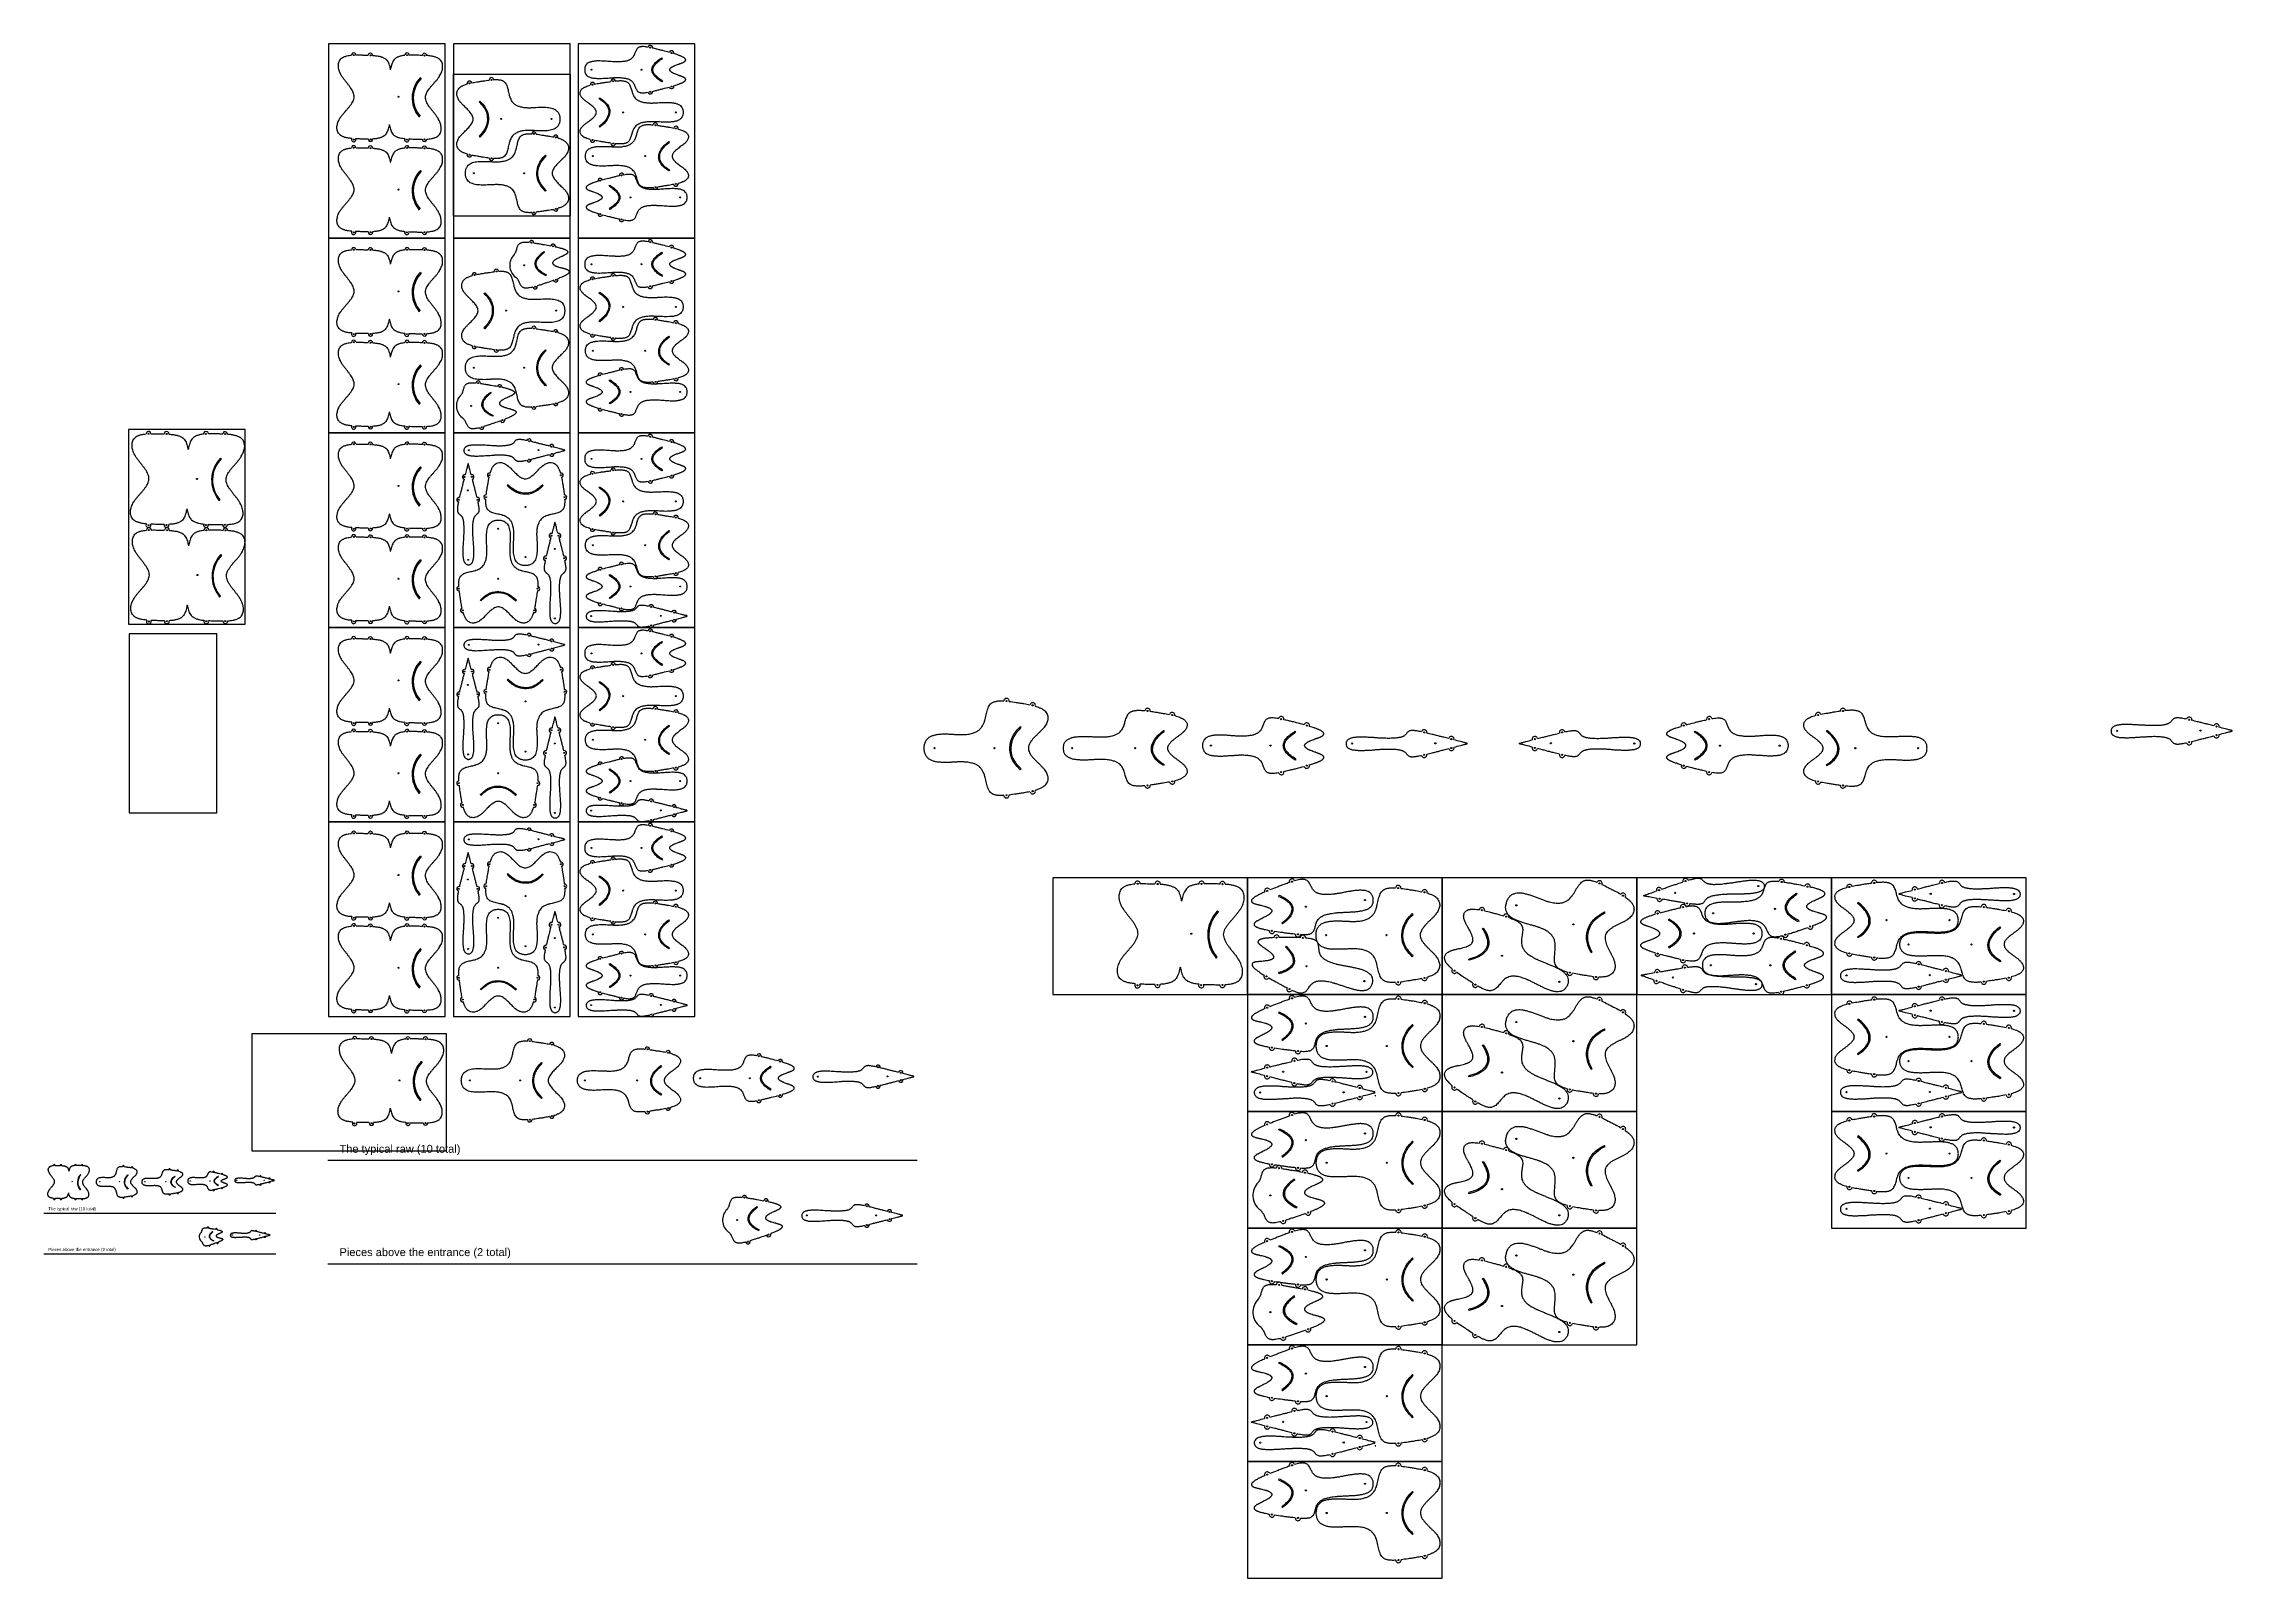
# Model space of a CAD drawing. Header units: inches. Extents: x 132 to 1257, y -131 to 658.
import ezdxf

# ---------------------------------------------------------------- set-up
doc = ezdxf.new("R2010")
doc.units = ezdxf.units.IN
doc.header["$MEASUREMENT"] = 0
doc.layers.add('Default', color=7, linetype='Continuous', true_color=0x000000)

msp = doc.modelspace()

# ---------------------------------------------------------------- texts
at = {"layer": 'Default', "attachment_point": 7, "line_spacing_factor": 0.963855}
for s, insert, char_height, width in [('\\fArial;The typical raw (10 total)', (284.3, 86.9), 4.064, 65.44), ('\\fArial;The typical raw (10 total)', (134.7, 58.1), 1.6, 25.764), ('\\fArial;Pieces above the entrance (2 total)', (134.7, 37.1), 1.6, 35.759), ('\\fArial;Pieces above the entrance (2 total)', (284.3, 33.8), 4.064, 90.828)]:
    msp.add_mtext(s, dxfattribs=dict(at, insert=insert, char_height=char_height, width=width))

# ---------------------------------------------------------------- linework, layer by layer
for p, q in [((450.3, 650.6), (450, 651)), ((417.7, 630), (417.9, 630.4)), ((450.3, 639.1), (450, 638.6)), ((325.2, 620.6), (325.6, 620.9)), ((356, 628.3), (356.4, 628.7)), ((356, 610.6), (356.4, 610.2)), ((418, 615.3), (417.7, 615.7)), ((453.5, 607.9), (453.8, 607.5)), ((390.5, 600.5), (390.2, 600.9)), ((422.9, 584.9), (423.2, 585.4)), ((453.8, 593.3), (453.6, 592.9)), ((390.5, 582.8), (390.2, 582.4)), ((325.2, 572.9), (325.6, 573.2)), ((422.9, 573.4), (423.2, 573)), ((389.7, 550.9), (389.4, 551.3)), ((450.3, 550.6), (450, 551)), ((358.5, 529.8), (358.9, 530.2)), ((390.6, 539.4), (390.3, 539)), ((417.7, 530), (417.9, 530.4)), ((450.3, 539.1), (450, 538.6)), ((325.2, 520.6), (325.6, 520.9)), ((358.5, 512.1), (358.9, 511.7)), ((418, 515.3), (417.7, 515.7)), ((453.5, 507.9), (453.8, 507.5)), ((390.5, 500.5), (390.2, 500.9)), ((422.9, 484.9), (423.2, 485.4)), ((453.8, 493.3), (453.6, 492.9)), ((325.2, 472.9), (325.6, 473.2)), ((362.3, 478.6), (362, 479)), ((390.5, 482.8), (390.2, 482.4)), ((422.9, 473.4), (423.2, 473)), ((363.2, 467.2), (363, 466.7)), ((450.3, 450.6), (450, 451)), ((450.3, 439.1), (450, 438.6)), ((370.9, 431.5), (370.5, 431.1)), ((388.7, 431.4), (389, 431.1)), ((417.7, 430), (417.9, 430.4)), ((222.5, 423.4), (222.9, 423.7)), ((325.2, 420.6), (325.6, 420.9)), ((418, 415.3), (417.7, 415.7)), ((453.5, 407.9), (453.8, 407.5)), ((422.9, 384.9), (423.2, 385.4)), ((453.8, 393.3), (453.6, 392.9)), ((222.7, 373.9), (223.1, 374.3)), ((325.2, 372.9), (325.6, 373.2)), ((357, 371.8), (356.7, 372.2)), ((374.8, 371.8), (375.2, 372.2)), ((422.9, 373.4), (423.2, 373)), ((450.3, 350.6), (450, 351)), ((450.3, 339.1), (450, 338.6)), ((370.9, 331.5), (370.5, 331.1)), ((388.7, 331.4), (389, 331.1)), ((417.7, 330), (417.9, 330.4)), ((325.2, 320.6), (325.6, 320.9)), ((418, 315.3), (417.7, 315.7)), ((453.5, 307.9), (453.8, 307.5)), ((634.6, 306.7), (634.1, 307.1)), ((707.7, 305.2), (708, 304.7)), ((775.7, 304.3), (775.4, 304.8)), ((980.6, 304.3), (980.9, 304.8)), ((1048.6, 305.2), (1048.3, 304.7)), ((453.8, 293.3), (453.6, 292.9)), ((422.9, 284.9), (423.2, 285.4)), ((634.6, 285.4), (634.1, 285)), ((708.1, 287.6), (707.8, 287.1)), ((775.7, 290.5), (775.4, 290)), ((980.6, 290.5), (980.9, 290)), ((1048.2, 287.6), (1048.5, 287.1)), ((325.2, 272.9), (325.6, 273.2)), ((357, 271.8), (356.7, 272.2)), ((374.8, 271.8), (375.2, 272.2)), ((422.9, 273.4), (423.2, 273)), ((450.3, 250.6), (450, 251)), ((450.3, 239.1), (450, 238.6)), ((370.9, 231.5), (370.5, 231.1)), ((388.7, 231.4), (389, 231.1)), ((417.7, 230), (417.9, 230.4)), ((325.2, 220.6), (325.6, 220.9)), ((418, 215.3), (417.7, 215.7)), ((767, 219.9), (767.2, 220.5)), ((1033.2, 221.1), (1032.9, 221.6)), ((1064.7, 216.8), (1064.3, 216.3)), ((453.5, 207.9), (453.8, 207.5)), ((768.5, 206.2), (768.9, 205.8)), ((835.9, 210.6), (835.5, 211.1)), ((871.5, 203.3), (872, 203.6)), ((934.6, 211.4), (934.3, 211.9)), ((967.2, 207.7), (967.5, 208.2)), ((1034.2, 207.4), (1033.9, 206.8)), ((1137.5, 204.3), (1137.8, 203.8)), ((453.8, 193.3), (453.6, 192.9)), ((770.3, 194), (770.7, 194.4)), ((967.2, 193.9), (967.5, 193.4)), ((1032.6, 191.4), (1032.3, 191.9)), ((1064.2, 199.2), (1064.5, 198.7)), ((422.9, 184.9), (423.2, 185.4)), ((734.7, 188.3), (735.2, 188.7)), ((766.8, 180.7), (767, 180.1)), ((835.9, 189.3), (835.5, 188.9)), ((864.6, 187.1), (864.5, 187.7)), ((927.9, 191.2), (927.4, 190.9)), ((1137.9, 186.8), (1137.6, 186.2)), ((325.2, 172.9), (325.6, 173.2)), ((357, 171.8), (356.7, 172.2)), ((374.8, 171.8), (375.2, 172.2)), ((422.9, 173.4), (423.2, 173)), ((1032.6, 177.6), (1032.3, 177.1)), ((767, 159.9), (767.2, 160.5)), ((768.5, 146.2), (768.9, 145.8)), ((836, 153.6), (835.6, 154.1)), ((934.6, 151.4), (934.3, 151.9)), ((1064.7, 156.8), (1064.3, 156.3)), ((871.5, 143.3), (872, 143.6)), ((1064.2, 139.2), (1064.5, 138.7)), ((1137.5, 144.3), (1137.8, 143.8)), ((388.5, 134.2), (388.1, 134.5)), ((449.4, 132.9), (449.7, 132.5)), ((506.1, 132.2), (505.8, 132.6)), ((836, 132.3), (835.6, 131.9)), ((864.6, 127.1), (864.5, 127.7)), ((927.9, 131.2), (927.4, 130.9)), ((1137.9, 126.8), (1137.6, 126.2)), ((325.8, 115), (326.1, 115.3)), ((388.4, 116.4), (388.1, 116.1)), ((449.7, 118.3), (449.5, 117.8)), ((506.1, 120.7), (505.8, 120.3)), ((767, 99.9), (767.2, 100.5)), ((836, 93.6), (835.6, 94.1)), ((934.6, 91.4), (934.3, 91.9)), ((1064.7, 96.8), (1064.3, 96.3)), ((768.5, 86.2), (768.9, 85.8)), ((871.5, 83.3), (872, 83.6)), ((1064.2, 79.2), (1064.5, 78.7)), ((1137.5, 84.3), (1137.8, 83.8)), ((151.1, 69.1), (151.2, 69.2)), ((175.7, 76.7), (175.6, 76.8)), ((175.7, 69.7), (175.6, 69.5)), ((199.7, 76.1), (199.8, 76)), ((199.9, 70.4), (199.8, 70.2)), ((222.1, 75.9), (222, 76)), ((222.1, 71.3), (222, 71.2)), ((775.1, 74.1), (774.8, 74.6)), ((836, 72.3), (835.6, 71.9)), ((864.6, 67.1), (864.5, 67.7)), ((927.9, 71.2), (927.4, 70.9)), ((499.1, 60), (498.8, 60.5)), ((776.2, 60.4), (775.9, 59.8)), ((1137.9, 66.8), (1137.6, 66.2)), ((219.3, 47.5), (219.2, 47.6)), ((500, 48.6), (499.7, 48.1)), ((219.6, 43), (219.6, 42.8)), ((767, 39.9), (767.2, 40.5)), ((836, 33.6), (835.6, 34.1)), ((768.5, 26.2), (768.9, 25.8)), ((871.5, 23.3), (872, 23.6)), ((934.6, 31.4), (934.3, 31.9)), ((775.1, 14.1), (774.8, 14.6)), ((836, 12.3), (835.6, 11.9)), ((776.2, 0.4), (775.9, -0.2)), ((864.6, 7.1), (864.5, 7.7)), ((927.9, 11.2), (927.4, 10.9)), ((767, -20.1), (767.2, -19.5)), ((836, -26.4), (835.6, -25.9)), ((768.5, -33.8), (768.9, -34.2)), ((836, -47.7), (835.6, -48.1)), ((767, -80.1), (767.2, -79.5)), ((836, -86.4), (835.6, -85.9)), ((768.5, -93.8), (768.9, -94.2)), ((836, -107.7), (835.6, -108.1))]:
    msp.add_line(p, q)
at = {"color": 2, "true_color": 0xffff00}
for p, q in [((325.5, 620.4), (325.1, 620.8)), ((325.5, 572.7), (325.1, 573.1)), ((325.5, 520.4), (325.1, 520.8)), ((325.5, 472.7), (325.1, 473.1)), ((222.8, 423.2), (222.3, 423.6)), ((325.5, 420.4), (325.1, 420.8)), ((222.9, 373.7), (222.5, 374.2)), ((325.5, 372.7), (325.1, 373.1)), ((325.5, 320.4), (325.1, 320.8)), ((325.5, 272.7), (325.1, 273.1)), ((325.5, 220.4), (325.1, 220.8)), ((735, 188.1), (734.5, 188.6)), ((325.5, 172.7), (325.1, 173.1)), ((326, 114.8), (325.6, 115.2)), ((151.2, 69), (151, 69.2))]:
    msp.add_line(p, q, dxfattribs=at)
for points in [[(325.7, 640.5), (325.7, 640.5)], [(325.9, 640.7), (325.9, 640.7)], [(325.7, 592.8), (325.7, 592.8)], [(325.9, 593), (325.9, 593)], [(325.7, 540.5), (325.7, 540.5)], [(325.9, 540.7), (325.9, 540.7)], [(325.7, 492.8), (325.7, 492.8)], [(325.9, 493), (325.9, 493)], [(223, 444.9), (223, 444.9)], [(223.2, 445.1), (223.2, 445.1)], [(325.7, 440.5), (325.7, 440.5)], [(325.9, 440.7), (325.9, 440.7)], [(223.2, 395.4), (223.2, 395.4)], [(223.4, 395.6), (223.4, 395.6)], [(325.7, 392.8), (325.7, 392.8)], [(325.9, 393), (325.9, 393)], [(325.7, 340.5), (325.7, 340.5)], [(325.9, 340.7), (325.9, 340.7)], [(325.7, 292.8), (325.7, 292.8)], [(325.9, 293), (325.9, 293)], [(325.7, 240.5), (325.7, 240.5)], [(325.9, 240.7), (325.9, 240.7)], [(735.3, 212.2), (735.2, 212.2)], [(735.5, 212.4), (735.5, 212.5)], [(325.7, 192.8), (325.7, 192.8)], [(325.9, 193), (325.9, 193)], [(326.4, 135.1), (326.4, 135.1)], [(326.3, 134.9), (326.2, 134.9)], [(151.3, 76.9), (151.2, 76.9)], [(151.3, 77), (151.3, 77)]]:
    msp.add_lwpolyline(points)
for centre, radius in [((291.6, 652.3), 0.243), ((300.2, 652.2), 0.243), ((319, 652.3), 0.243), ((328, 652.1), 0.243), ((444, 656.2), 0.243), ((454.9, 653.4), 0.243), ((413.8, 644.8), 0.243), ((439.4, 644.8), 0.243), ((314.6, 630.9), 0.243), ((351.1, 637.8), 0.243), ((362.4, 639.6), 0.243), ((414.3, 637.1), 0.243), ((424.9, 638.9), 0.243), ((444, 633.5), 0.243), ((454.9, 636.2), 0.243), ((367.4, 619.5), 0.243), ((393.2, 619.5), 0.243), ((430.1, 622.9), 0.243), ((457.1, 622.9), 0.243), ((291.6, 608.9), 0.243), ((300.2, 609), 0.243), ((318.9, 608.9), 0.243), ((328, 609), 0.243), ((384.2, 611.8), 0.243), ((395.4, 610), 0.243), ((414.3, 608.7), 0.243), ((446.6, 616.3), 0.243), ((457.2, 614.6), 0.243), ((291.6, 604.7), 0.243), ((300.2, 604.5), 0.243), ((319, 604.6), 0.243), ((328, 604.4), 0.243), ((351.1, 601.1), 0.243), ((362.4, 599.3), 0.243), ((414.4, 600.4), 0.243), ((424.9, 606.9), 0.243), ((441.4, 600.4), 0.243), ((353.4, 591.6), 0.243), ((379.2, 591.6), 0.243), ((418.3, 587.8), 0.243), ((429.2, 590.5), 0.243), ((457.2, 586.1), 0.243), ((314.7, 583.2), 0.243), ((395.4, 573.3), 0.243), ((433.8, 579.2), 0.243), ((446.6, 584.4), 0.243), ((459.4, 579.2), 0.243), ((384.2, 571.5), 0.243), ((418.3, 570.6), 0.243), ((429.2, 567.9), 0.243), ((291.6, 561.2), 0.243), ((291.6, 552.3), 0.243), ((300.2, 561.3), 0.243), ((300.2, 552.2), 0.243), ((318.9, 561.2), 0.243), ((319, 552.3), 0.243), ((328, 561.3), 0.243), ((328, 552.1), 0.243), ((383, 555.9), 0.243), ((394.1, 554.1), 0.243), ((444, 556.2), 0.243), ((454.9, 553.4), 0.243), ((364.9, 541.1), 0.243), ((379.2, 544.3), 0.243), ((413.8, 544.8), 0.243), ((439.4, 544.8), 0.243), ((314.6, 530.9), 0.243), ((353.6, 539.3), 0.243), ((384.8, 533.3), 0.243), ((395.4, 536.9), 0.243), ((414.3, 537.1), 0.243), ((424.9, 538.9), 0.243), ((444, 533.5), 0.243), ((454.9, 536.2), 0.243), ((369.9, 521), 0.243), ((395.7, 521), 0.243), ((430.1, 522.9), 0.243), ((457.1, 522.9), 0.243), ((291.6, 508.9), 0.243), ((300.2, 509), 0.243), ((318.9, 508.9), 0.243), ((328, 509), 0.243), ((384.2, 511.8), 0.243), ((395.4, 510), 0.243), ((414.3, 508.7), 0.243), ((424.9, 506.9), 0.243), ((446.6, 516.3), 0.243), ((457.2, 514.6), 0.243), ((291.6, 504.7), 0.243), ((300.2, 504.5), 0.243), ((319, 504.6), 0.243), ((328, 504.4), 0.243), ((353.6, 502.6), 0.243), ((364.9, 500.8), 0.243), ((414.4, 500.4), 0.243), ((441.4, 500.4), 0.243), ((353.4, 491.6), 0.243), ((355.6, 483.7), 0.243), ((379.2, 491.6), 0.243), ((418.3, 487.8), 0.243), ((429.2, 490.5), 0.243), ((446.6, 484.4), 0.243), ((457.2, 486.1), 0.243), ((314.7, 483.2), 0.243), ((351.9, 472), 0.243), ((366.7, 481.8), 0.243), ((395.4, 473.3), 0.243), ((433.8, 479.2), 0.243), ((459.4, 479.2), 0.243), ((291.6, 461.2), 0.243), ((300.2, 461.3), 0.243), ((318.9, 461.2), 0.243), ((328, 461.3), 0.243), ((357.4, 461.1), 0.243), ((368.1, 464.7), 0.243), ((384.2, 471.5), 0.243), ((418.3, 470.6), 0.243), ((429.2, 467.9), 0.243), ((186.2, 457.7), 0.262), ((195.5, 457.6), 0.262), ((215.7, 457.6), 0.262), ((225.5, 457.5), 0.262), ((291.6, 452.3), 0.243), ((300.2, 452.2), 0.243), ((319, 452.3), 0.243), ((328, 452.1), 0.243), ((381.7, 453.9), 0.243), ((393.3, 451), 0.243), ((444, 456.2), 0.243), ((454.9, 453.4), 0.243), ((350.8, 449.2), 0.243), ((381.7, 444.4), 0.243), ((386.5, 449.3), 0.243), ((393.4, 447.3), 0.243), ((413.8, 444.8), 0.243), ((424.9, 438.9), 0.243), ((439.4, 444.8), 0.243), ((211.1, 434.5), 0.262), ((314.6, 430.9), 0.243), ((348.6, 435.5), 0.243), ((350.3, 428.6), 0.243), ((352.3, 435.5), 0.243), ((361.4, 436.4), 0.243), ((398.1, 436.4), 0.243), ((414.3, 437.1), 0.243), ((444, 433.5), 0.243), ((454.9, 436.2), 0.243), ((345.7, 423.8), 0.243), ((355.2, 423.8), 0.243), ((359.6, 425.1), 0.243), ((379.8, 420.1), 0.243), ((399.9, 425.1), 0.243), ((430.1, 422.9), 0.243), ((446.6, 416.3), 0.243), ((457.1, 422.9), 0.243), ((186.1, 410.7), 0.262), ((186.4, 408.2), 0.262), ((195.4, 410.8), 0.262), ((195.7, 408.1), 0.262), ((215.7, 410.8), 0.262), ((215.9, 408.1), 0.262), ((225.4, 410.9), 0.262), ((225.7, 408), 0.262), ((291.6, 408.9), 0.243), ((291.6, 404.7), 0.243), ((300.2, 409), 0.243), ((318.9, 408.9), 0.243), ((328, 409), 0.243), ((365.9, 408.9), 0.243), ((393.2, 405.3), 0.243), ((396.9, 405.3), 0.243), ((414.3, 408.7), 0.243), ((424.9, 406.9), 0.243), ((457.2, 414.6), 0.243), ((300.2, 404.5), 0.243), ((319, 404.6), 0.243), ((328, 404.4), 0.243), ((379.8, 394.3), 0.243), ((390.3, 393.6), 0.243), ((394.9, 398.5), 0.243), ((399.8, 393.7), 0.243), ((414.4, 400.4), 0.243), ((441.4, 400.4), 0.243), ((211.3, 385.1), 0.262), ((314.7, 383.2), 0.243), ((350.4, 392.9), 0.243), ((365.9, 383.2), 0.243), ((418.3, 387.8), 0.243), ((429.2, 390.5), 0.243), ((446.6, 384.4), 0.243), ((457.2, 386.1), 0.243), ((345.7, 378.1), 0.243), ((386.1, 378.1), 0.243), ((433.8, 379.2), 0.243), ((459.4, 379.2), 0.243), ((186.3, 361.2), 0.262), ((195.6, 361.3), 0.262), ((215.9, 361.3), 0.262), ((225.6, 361.4), 0.262), ((291.6, 361.2), 0.243), ((300.2, 361.3), 0.243), ((318.9, 361.2), 0.243), ((328, 361.3), 0.243), ((347.6, 366.9), 0.243), ((384.3, 366.9), 0.243), ((395, 362.8), 0.243), ((413.6, 364), 0.243), ((418.3, 370.6), 0.243), ((429.2, 367.9), 0.243), ((444.5, 368.7), 0.243), ((449.4, 364.1), 0.243), ((456.2, 365.8), 0.243), ((456.2, 362.1), 0.243), ((291.6, 352.3), 0.243), ((300.2, 352.2), 0.243), ((319, 352.3), 0.243), ((328, 352.1), 0.243), ((350.8, 349.2), 0.243), ((381.7, 353.9), 0.243), ((386.5, 349.3), 0.243), ((393.3, 351), 0.243), ((444, 356.2), 0.243), ((444.5, 359.2), 0.243), ((454.9, 353.4), 0.243), ((381.7, 344.4), 0.243), ((393.4, 347.3), 0.243), ((413.8, 344.8), 0.243), ((414.3, 337.1), 0.243), ((424.9, 338.9), 0.243), ((439.4, 344.8), 0.243), ((314.6, 330.9), 0.243), ((348.6, 335.5), 0.243), ((350.3, 328.6), 0.243), ((352.3, 335.5), 0.243), ((361.4, 336.4), 0.243), ((398.1, 336.4), 0.243), ((444, 333.5), 0.243), ((454.9, 336.2), 0.243), ((345.7, 323.8), 0.243), ((355.2, 323.8), 0.243), ((359.6, 325.1), 0.243), ((379.8, 320.1), 0.243), ((399.9, 325.1), 0.243), ((430.1, 322.9), 0.243), ((446.6, 316.3), 0.243), ((457.1, 322.9), 0.243), ((627, 320.3), 0.291), ((640.5, 318.1), 0.291), ((699.5, 315.2), 0.291), ((1056.8, 315.2), 0.291), ((291.6, 308.9), 0.243), ((291.6, 304.7), 0.243), ((300.2, 309), 0.243), ((300.2, 304.5), 0.243), ((318.9, 308.9), 0.243), ((319, 304.6), 0.243), ((328, 309), 0.243), ((328, 304.4), 0.243), ((365.9, 308.9), 0.243), ((393.2, 305.3), 0.243), ((396.9, 305.3), 0.243), ((414.3, 308.7), 0.243), ((424.9, 306.9), 0.243), ((457.2, 314.6), 0.243), ((712.2, 313.1), 0.291), ((768.2, 311), 0.291), ((781.3, 307.7), 0.291), ((841.6, 304.2), 0.291), ((912.5, 304.2), 0.291), ((975, 307.7), 0.291), ((988.1, 311), 0.291), ((1044.1, 313.1), 0.291), ((1197.7, 305), 0.291), ((1234.7, 310.7), 0.291), ((1240.5, 305.1), 0.291), ((1248.7, 307.2), 0.291), ((350.4, 292.9), 0.243), ((379.8, 294.3), 0.243), ((390.3, 293.6), 0.243), ((394.9, 298.5), 0.243), ((399.8, 293.7), 0.243), ((414.4, 300.4), 0.243), ((441.4, 300.4), 0.243), ((590, 296.1), 0.291), ((620.9, 296.1), 0.291), ((660.8, 296.1), 0.291), ((693.1, 296.1), 0.291), ((732, 297.4), 0.291), ((762.7, 297.4), 0.291), ((804.6, 298.5), 0.291), ((841.6, 292.7), 0.291), ((847.4, 298.6), 0.291), ((855.6, 300.7), 0.291), ((855.6, 296.2), 0.291), ((898.5, 300.7), 0.291), ((898.5, 296.2), 0.291), ((906.7, 298.6), 0.291), ((912.5, 292.7), 0.291), ((949.6, 298.5), 0.291), ((993.6, 297.4), 0.291), ((1024.3, 297.4), 0.291), ((1063.2, 296.1), 0.291), ((1095.5, 296.1), 0.291), ((1234.7, 299.2), 0.291), ((1248.7, 302.8), 0.291), ((314.7, 283.2), 0.243), ((365.9, 283.2), 0.243), ((418.3, 287.8), 0.243), ((429.2, 290.5), 0.243), ((446.6, 284.4), 0.243), ((457.2, 286.1), 0.243), ((768.2, 283.8), 0.291), ((781.3, 287.1), 0.291), ((975, 287.1), 0.291), ((988.1, 283.8), 0.291), ((345.7, 278.1), 0.243), ((386.1, 278.1), 0.243), ((418.3, 270.6), 0.243), ((433.8, 279.2), 0.243), ((459.4, 279.2), 0.243), ((627, 271.9), 0.291), ((640.5, 274), 0.291), ((699.5, 276.9), 0.291), ((712.2, 279), 0.291), ((1044.1, 279), 0.291), ((1056.8, 276.9), 0.291), ((291.6, 261.2), 0.243), ((300.2, 261.3), 0.243), ((318.9, 261.2), 0.243), ((328, 261.3), 0.243), ((347.6, 266.9), 0.243), ((384.3, 266.9), 0.243), ((395, 262.8), 0.243), ((413.6, 264), 0.243), ((429.2, 267.9), 0.243), ((444.5, 268.7), 0.243), ((444.5, 259.2), 0.243), ((449.4, 264.1), 0.243), ((456.2, 265.8), 0.243), ((456.2, 262.1), 0.243), ((291.6, 252.3), 0.243), ((300.2, 252.2), 0.243), ((319, 252.3), 0.243), ((328, 252.1), 0.243), ((350.8, 249.2), 0.243), ((381.7, 253.9), 0.243), ((386.5, 249.3), 0.243), ((393.3, 251), 0.243), ((393.4, 247.3), 0.243), ((444, 256.2), 0.243), ((454.9, 253.4), 0.243), ((361.4, 236.4), 0.243), ((381.7, 244.4), 0.243), ((398.1, 236.4), 0.243), ((413.8, 244.8), 0.243), ((414.3, 237.1), 0.243), ((424.9, 238.9), 0.243), ((439.4, 244.8), 0.243), ((454.9, 236.2), 0.243), ((314.6, 230.9), 0.243), ((348.6, 235.5), 0.243), ((350.3, 228.6), 0.243), ((352.3, 235.5), 0.243), ((359.6, 225.1), 0.243), ((399.9, 225.1), 0.243), ((444, 233.5), 0.243), ((694.4, 226.4), 0.291), ((704.7, 226.3), 0.291), ((727.2, 226.3), 0.291), ((738, 226.2), 0.291), ((773.7, 227.5), 0.291), ((931.7, 226.6), 0.291), ((975.9, 227.8), 0.291), ((1013.3, 225.2), 0.291), ((1025.3, 227.3), 0.291), ((1038.6, 224.9), 0.291), ((1060.1, 224.7), 0.291), ((1072.9, 226.8), 0.291), ((1107.7, 226.8), 0.291), ((345.7, 223.8), 0.243), ((355.2, 223.8), 0.243), ((379.8, 220.1), 0.243), ((430.1, 222.9), 0.243), ((446.6, 216.3), 0.243), ((457.1, 222.9), 0.243), ((457.2, 214.6), 0.243), ((761, 222.7), 0.291), ((780.8, 214.6), 0.291), ((811.2, 218), 0.291), ((828.3, 224.2), 0.291), ((841.8, 222), 0.291), ((889, 215.3), 0.291), ((943.8, 220.3), 0.291), ((962.3, 223.1), 0.291), ((962.6, 218.7), 0.291), ((970.6, 221.7), 0.291), ((974.7, 214.4), 0.291), ((976.8, 216.3), 0.291), ((1021.9, 213.5), 0.291), ((1093.7, 223.4), 0.291), ((1093.7, 218.9), 0.291), ((1101.9, 221.2), 0.291), ((1107.6, 215.4), 0.291), ((1129.2, 214.4), 0.291), ((1144.7, 221.1), 0.291), ((291.6, 208.9), 0.243), ((291.6, 204.7), 0.243), ((300.2, 209), 0.243), ((300.2, 204.5), 0.243), ((318.9, 208.9), 0.243), ((319, 204.6), 0.243), ((328, 209), 0.243), ((328, 204.4), 0.243), ((365.9, 208.9), 0.243), ((393.2, 205.3), 0.243), ((396.9, 205.3), 0.243), ((414.3, 208.7), 0.243), ((424.9, 206.9), 0.243), ((763.4, 202.2), 0.291), ((871.3, 212.8), 0.291), ((883.8, 209.5), 0.291), ((918.3, 205.5), 0.291), ((961.6, 211.1), 0.291), ((990.1, 211.2), 0.291), ((1040, 204.4), 0.291), ((1079.2, 207.7), 0.291), ((1111.6, 207.7), 0.291), ((1142, 212.3), 0.291), ((350.4, 192.9), 0.243), ((379.8, 194.3), 0.243), ((390.3, 193.6), 0.243), ((394.9, 198.5), 0.243), ((399.8, 193.7), 0.243), ((414.4, 200.4), 0.243), ((441.4, 200.4), 0.243), ((722, 200.7), 0.291), ((765.8, 198.7), 0.291), ((776.8, 200.4), 0.291), ((779.3, 198.6), 0.291), ((791.3, 200), 0.291), ((822.3, 200), 0.291), ((980.3, 200.8), 0.291), ((1010.9, 200.8), 0.291), ((1025.1, 198.1), 0.291), ((1027.2, 200.2), 0.291), ((1038.2, 194.8), 0.291), ((1090.5, 195.2), 0.291), ((1122.9, 195.2), 0.291), ((314.7, 183.2), 0.243), ((365.9, 183.2), 0.243), ((418.3, 187.8), 0.243), ((429.2, 190.5), 0.243), ((446.6, 184.4), 0.243), ((457.2, 186.1), 0.243), ((781.2, 184), 0.291), ((857.2, 181.7), 0.291), ((881.6, 189.4), 0.291), ((916.5, 180.7), 0.291), ((961.4, 180.9), 0.291), ((961.6, 190.5), 0.291), ((974.7, 187.2), 0.291), ((975.6, 183.3), 0.291), ((988.9, 184.5), 0.291), ((1019.5, 184.5), 0.291), ((1060.1, 190.6), 0.291), ((1072.9, 188.5), 0.291), ((1095.7, 185), 0.291), ((1109.7, 181.5), 0.291), ((345.7, 178.1), 0.243), ((386.1, 178.1), 0.243), ((418.3, 170.6), 0.243), ((433.8, 179.2), 0.243), ((444.5, 168.7), 0.243), ((459.4, 179.2), 0.243), ((694.3, 174.2), 0.291), ((704.6, 174.4), 0.291), ((727.1, 174.3), 0.291), ((738, 174.4), 0.291), ((760.6, 178.8), 0.291), ((772.4, 172.3), 0.291), ((810.9, 176.3), 0.291), ((828.3, 175.8), 0.291), ((841.8, 178), 0.291), ((867.9, 174.5), 0.291), ((911.1, 176), 0.291), ((929.9, 178.5), 0.291), ((961, 176.5), 0.291), ((969.4, 178.2), 0.291), ((974.7, 171.9), 0.291), ((1012.1, 174.8), 0.291), ((1025.1, 170.9), 0.291), ((1038.2, 174.2), 0.291), ((1058.6, 179.3), 0.291), ((1095.7, 173.5), 0.291), ((1101.5, 179.4), 0.291), ((1109.7, 177.1), 0.291), ((1129.2, 176.1), 0.291), ((1142, 178.1), 0.291), ((291.6, 161.2), 0.243), ((300.2, 161.3), 0.243), ((318.9, 161.2), 0.243), ((328, 161.3), 0.243), ((347.6, 166.9), 0.243), ((384.3, 166.9), 0.243), ((395, 162.8), 0.243), ((413.6, 164), 0.243), ((429.2, 167.9), 0.243), ((444.5, 159.2), 0.243), ((449.4, 164.1), 0.243), ((456.2, 165.8), 0.243), ((456.2, 162.1), 0.243), ((761, 162.7), 0.291), ((773.7, 167.5), 0.291), ((811.2, 158), 0.291), ((828.4, 167.2), 0.291), ((841.9, 165), 0.291), ((931.7, 166.6), 0.291), ((943.8, 160.3), 0.291), ((1060.1, 164.7), 0.291), ((1072.9, 166.8), 0.291), ((1093.7, 163.4), 0.291), ((1093.7, 158.9), 0.291), ((1101.9, 161.2), 0.291), ((1107.7, 166.8), 0.291), ((1144.7, 161.1), 0.291), ((292.1, 146.7), 0.243), ((300.7, 146.6), 0.243), ((319.5, 146.6), 0.243), ((328.5, 146.5), 0.243), ((780.8, 154.6), 0.291), ((871.3, 152.8), 0.291), ((883.8, 149.5), 0.291), ((889, 155.3), 0.291), ((1079.2, 147.7), 0.291), ((1107.6, 155.4), 0.291), ((1111.6, 147.7), 0.291), ((1129.2, 154.4), 0.291), ((1142, 152.3), 0.291), ((382.1, 145.5), 0.243), ((393.4, 143.7), 0.243), ((442.5, 141.3), 0.243), ((453.1, 139.5), 0.243), ((499.8, 137.8), 0.243), ((510.8, 135), 0.243), ((763.4, 142.2), 0.291), ((775, 135.4), 0.291), ((776.8, 140.4), 0.291), ((791.5, 143), 0.291), ((822.4, 143), 0.291), ((918.3, 145.5), 0.291), ((1090.5, 135.2), 0.291), ((1122.9, 135.2), 0.291), ((315.2, 125.3), 0.243), ((351.3, 125.3), 0.243), ((377.1, 125.3), 0.243), ((410.3, 125.3), 0.243), ((437.3, 125.3), 0.243), ((469.7, 126.4), 0.243), ((495.2, 126.4), 0.243), ((530.1, 127.3), 0.243), ((561, 132.1), 0.243), ((565.8, 127.4), 0.243), ((572.7, 129.2), 0.243), ((572.7, 125.5), 0.243), ((761, 131.9), 0.291), ((761, 127.5), 0.291), ((769.2, 129.8), 0.291), ((774.9, 123.9), 0.291), ((794.5, 124.8), 0.291), ((812, 129.7), 0.291), ((881.6, 129.4), 0.291), ((1060.1, 130.6), 0.291), ((1072.9, 128.5), 0.291), ((1095.7, 125), 0.291), ((499.8, 115.1), 0.243), ((510.8, 117.8), 0.243), ((561, 122.5), 0.243), ((757.4, 119.1), 0.291), ((794.5, 113.4), 0.291), ((800.3, 119.2), 0.291), ((808.5, 121.4), 0.291), ((808.5, 116.9), 0.291), ((828.4, 118.8), 0.291), ((841.9, 121), 0.291), ((857.2, 121.7), 0.291), ((867.9, 114.5), 0.291), ((911.1, 116), 0.291), ((916.5, 120.7), 0.291), ((929.9, 118.5), 0.291), ((1058.6, 119.3), 0.291), ((1095.7, 113.5), 0.291), ((1101.5, 119.4), 0.291), ((1109.7, 121.5), 0.291), ((1109.7, 117.1), 0.291), ((1129.2, 116.1), 0.291), ((1142, 118.1), 0.291), ((292.1, 103.2), 0.243), ((300.7, 103.3), 0.243), ((319.5, 103.3), 0.243), ((328.5, 103.4), 0.243), ((382.1, 105.1), 0.243), ((393.4, 107), 0.243), ((442.5, 109.3), 0.243), ((453.1, 111.1), 0.243), ((761, 102.7), 0.291), ((773.7, 107.5), 0.291), ((828.4, 107.2), 0.291), ((841.9, 105), 0.291), ((931.7, 106.6), 0.291), ((1060.1, 104.7), 0.291), ((1072.9, 106.8), 0.291), ((1093.7, 103.4), 0.291), ((1101.9, 101.2), 0.291), ((1107.7, 106.8), 0.291), ((1144.7, 101.1), 0.291), ((780.8, 94.6), 0.291), ((811.2, 98), 0.291), ((871.3, 92.8), 0.291), ((889, 95.3), 0.291), ((943.8, 100.3), 0.291), ((1093.7, 98.9), 0.291), ((1107.6, 95.4), 0.291), ((1129.2, 94.4), 0.291), ((1142, 92.3), 0.291), ((137.8, 81.6), 0.0956), ((141.2, 81.5), 0.0956), ((148.6, 81.6), 0.0956), ((152.1, 81.5), 0.0956), ((173.3, 81.1), 0.0956), ((177.7, 80.4), 0.0956), ((197, 79.4), 0.0956), ((201.2, 78.8), 0.0956), ((763.4, 82.2), 0.291), ((767.1, 80.2), 0.291), ((776.8, 80.4), 0.291), ((791.5, 83), 0.291), ((822.4, 83), 0.291), ((883.8, 89.5), 0.291), ((918.3, 85.5), 0.291), ((1079.2, 87.7), 0.291), ((1111.6, 87.7), 0.291), ((146.9, 73.2), 0.0956), ((161.1, 73.2), 0.0956), ((171.3, 73.2), 0.0956), ((184.3, 73.2), 0.0956), ((195, 73.2), 0.0956), ((201.2, 67.6), 0.0956), ((207.7, 73.6), 0.0956), ((217.8, 73.6), 0.0956), ((219.6, 78.1), 0.0956), ((219.6, 69.1), 0.0956), ((223.9, 77), 0.0956), ((223.9, 70.2), 0.0956), ((231.5, 73.9), 0.0956), ((243.7, 75.8), 0.0956), ((243.7, 72), 0.0956), ((245.6, 74), 0.0956), ((248.3, 74.7), 0.0956), ((248.3, 73.2), 0.0956), ((780.4, 77.9), 0.291), ((881.6, 69.4), 0.291), ((1060.1, 70.6), 0.291), ((1072.9, 68.5), 0.291), ((1090.5, 75.2), 0.291), ((1122.9, 75.2), 0.291), ((137.8, 64.5), 0.0956), ((141.2, 64.5), 0.0956), ((148.6, 64.5), 0.0956), ((152.1, 64.5), 0.0956), ((173.3, 65.2), 0.0956), ((177.7, 65.9), 0.0956), ((197, 66.9), 0.0956), ((492.4, 65.1), 0.243), ((503.5, 63.3), 0.243), ((555.3, 60.6), 0.243), ((566.9, 57.7), 0.243), ((762.6, 66.2), 0.291), ((782, 57.4), 0.291), ((828.4, 58.8), 0.291), ((841.9, 61), 0.291), ((857.2, 61.7), 0.291), ((911.1, 56), 0.291), ((916.5, 60.7), 0.291), ((929.9, 58.5), 0.291), ((1058.6, 59.3), 0.291), ((1095.7, 65), 0.291), ((1101.5, 59.4), 0.291), ((1109.7, 61.5), 0.291), ((1109.7, 57.1), 0.291), ((1129.2, 56.1), 0.291), ((1142, 58.1), 0.291), ((216.7, 49.5), 0.0956), ((221, 48.7), 0.0956), ((229.3, 45.8), 0.0956), ((241.4, 47.7), 0.0956), ((243.3, 45.8), 0.0956), ((246, 46.5), 0.0956), ((246, 45.1), 0.0956), ((488.6, 53.5), 0.243), ((504.8, 46.1), 0.243), ((524.4, 55.9), 0.243), ((555.3, 51), 0.243), ((560.1, 55.9), 0.243), ((566.9, 54), 0.243), ((769.2, 53.1), 0.291), ((773.7, 47.5), 0.291), ((828.4, 47.2), 0.291), ((841.9, 45), 0.291), ((867.9, 54.5), 0.291), ((931.7, 46.6), 0.291), ((1095.7, 53.5), 0.291), ((215.2, 44.9), 0.0956), ((217.4, 40.6), 0.0956), ((221.6, 42), 0.0956), ((241.4, 43.9), 0.0956), ((494.2, 42.5), 0.243), ((761, 42.7), 0.291), ((780.8, 34.6), 0.291), ((811.2, 38), 0.291), ((889, 35.3), 0.291), ((943.8, 40.3), 0.291), ((763.4, 22.2), 0.291), ((791.5, 23), 0.291), ((822.4, 23), 0.291), ((871.3, 32.8), 0.291), ((883.8, 29.5), 0.291), ((918.3, 25.5), 0.291), ((767.1, 20.2), 0.291), ((776.8, 20.4), 0.291), ((780.4, 17.9), 0.291), ((762.6, 6.2), 0.291), ((841.9, 1), 0.291), ((857.2, 1.7), 0.291), ((881.6, 9.4), 0.291), ((916.5, 0.7), 0.291), ((769.2, -6.9), 0.291), ((782, -2.6), 0.291), ((828.4, -1.2), 0.291), ((867.9, -5.5), 0.291), ((911.1, -4), 0.291), ((929.9, -1.5), 0.291), ((761, -17.3), 0.291), ((773.7, -12.5), 0.291), ((811.2, -22), 0.291), ((828.4, -12.8), 0.291), ((841.9, -15), 0.291), ((780.8, -25.4), 0.291), ((763.4, -37.8), 0.291), ((775, -44.6), 0.291), ((776.8, -39.6), 0.291), ((791.5, -37), 0.291), ((822.4, -37), 0.291), ((761, -48.1), 0.291), ((761, -52.5), 0.291), ((769.2, -50.2), 0.291), ((774.9, -56.1), 0.291), ((794.5, -55.2), 0.291), ((812, -50.3), 0.291), ((757.4, -60.9), 0.291), ((794.5, -66.6), 0.291), ((800.3, -60.8), 0.291), ((808.5, -58.6), 0.291), ((808.5, -63.1), 0.291), ((828.4, -61.2), 0.291), ((841.9, -59), 0.291), ((761, -77.3), 0.291), ((773.7, -72.5), 0.291), ((828.4, -72.8), 0.291), ((841.9, -75), 0.291), ((780.8, -85.4), 0.291), ((811.2, -82), 0.291), ((763.4, -97.8), 0.291), ((776.8, -99.6), 0.291), ((791.5, -97), 0.291), ((822.4, -97), 0.291), ((828.4, -121.2), 0.291), ((841.9, -119), 0.291)]:
    msp.add_circle(centre, radius)
for centre, radius, start, end in [((291.6, 652.3), 1.15, 1.7015, 183.2628), ((300.2, 652.2), 1.15, 356.6041, 177.63), ((319, 652.3), 1.15, 2.1339, 184.1301), ((328, 652.1), 1.15, 356.4355, 177.5232), ((444, 656.2), 1.15, 347.8087, 168.6234), ((454.9, 653.4), 1.15, 343.8389, 164.4737), ((336.5, 630.3), 14.9, 135.482, 220.7938), ((336.5, 630.3), 14.3, 135.482, 220.7938), ((351.1, 637.8), 1.15, 12.8831, 194.8954), ((362.4, 639.6), 1.15, 4.4924, 186.2162), ((414.3, 637.1), 1.15, 12.2265, 193.4722), ((424.9, 638.9), 1.15, 6.4106, 187.4559), ((444, 633.5), 1.15, 191.3806, 12.1913), ((454.9, 636.2), 1.15, 195.5263, 16.162), ((291.6, 608.9), 1.15, 148.1544, 24.286), ((300.2, 609), 1.15, 168.8705, 13.6783), ((318.9, 608.9), 1.15, 153.7909, 17.9562), ((328, 609), 1.15, 175.0237, 7.6727), ((384.2, 611.8), 1.15, 353.7838, 175.5067), ((395.4, 610), 1.15, 345.1026, 167.1169), ((414.3, 608.7), 1.15, 166.5219, 347.7733), ((446.6, 616.3), 1.15, 352.5441, 173.5888), ((457.2, 614.6), 1.15, 346.5219, 167.7733), ((291.6, 604.7), 1.15, 1.7015, 183.2628), ((300.2, 604.5), 1.15, 356.6041, 177.63), ((319, 604.6), 1.15, 2.1339, 184.1301), ((328, 604.4), 1.15, 356.4355, 177.5232), ((351.1, 601.1), 1.15, 165.1026, 347.1169), ((362.4, 599.3), 1.15, 173.7838, 355.5067), ((424.9, 606.9), 1.15, 172.5441, 353.5888), ((336.5, 582.6), 14.9, 135.482, 220.7938), ((336.5, 582.6), 14.3, 135.482, 220.7938), ((418.3, 587.8), 1.15, 15.5263, 196.162), ((429.2, 590.5), 1.15, 11.3806, 192.1913), ((457.2, 586.1), 1.15, 192.2265, 13.4722), ((395.4, 573.3), 1.15, 192.8831, 14.8954), ((446.6, 584.4), 1.15, 186.4106, 7.4559), ((384.2, 571.5), 1.15, 184.4924, 6.2162), ((418.3, 570.6), 1.15, 163.8389, 344.4737), ((429.2, 567.9), 1.15, 167.8087, 348.6234), ((291.6, 561.2), 1.15, 148.1544, 24.286), ((291.6, 552.3), 1.15, 1.7015, 183.2628), ((300.2, 561.3), 1.15, 168.8705, 13.6783), ((300.2, 552.2), 1.15, 356.6041, 177.63), ((318.9, 561.2), 1.15, 153.7909, 17.9562), ((319, 552.3), 1.15, 2.1339, 184.1301), ((328, 561.3), 1.15, 175.0237, 7.6727), ((328, 552.1), 1.15, 356.4355, 177.5232), ((383, 555.9), 1.15, 352.3528, 173.1635), ((394.1, 554.1), 1.15, 348.3821, 169.0178), ((444, 556.2), 1.15, 347.8087, 168.6234), ((454.9, 553.4), 1.15, 343.8389, 164.4737), ((336.5, 530.3), 14.9, 135.482, 220.7938), ((336.5, 530.3), 14.3, 135.482, 220.7938), ((353.6, 539.3), 1.15, 12.8831, 194.8954), ((364.9, 541.1), 1.15, 4.4924, 186.2162), ((379.5, 544.3), 7.75, 134.6814, 232.0016), ((424.9, 538.9), 1.15, 6.4106, 187.4559), ((384.8, 533.3), 1.15, 195.9207, 16.7353), ((395.4, 536.9), 1.15, 200.0704, 20.7052), ((414.3, 537.1), 1.15, 12.2265, 193.4722), ((444, 533.5), 1.15, 191.3806, 12.1913), ((454.9, 536.2), 1.15, 195.5263, 16.162), ((446.6, 516.3), 1.15, 352.5441, 173.5888), ((291.6, 508.9), 1.15, 148.1544, 24.286), ((300.2, 509), 1.15, 168.8705, 13.6783), ((318.9, 508.9), 1.15, 153.7909, 17.9562), ((328, 509), 1.15, 175.0237, 7.6727), ((384.2, 511.8), 1.15, 353.7838, 175.5067), ((395.4, 510), 1.15, 345.1026, 167.1169), ((414.3, 508.7), 1.15, 166.5219, 347.7733), ((424.9, 506.9), 1.15, 172.5441, 353.5888), ((457.2, 514.6), 1.15, 346.5219, 167.7733), ((291.6, 504.7), 1.15, 1.7015, 183.2628), ((300.2, 504.5), 1.15, 356.6041, 177.63), ((319, 504.6), 1.15, 2.1339, 184.1301), ((328, 504.4), 1.15, 356.4355, 177.5232), ((353.6, 502.6), 1.15, 165.1026, 347.1169), ((364.9, 500.8), 1.15, 173.7838, 355.5067), ((336.5, 482.6), 14.9, 135.482, 220.7938), ((336.5, 482.6), 14.3, 135.482, 220.7938), ((355.6, 483.7), 1.15, 352.3528, 173.1635), ((418.3, 487.8), 1.15, 15.5263, 196.162), ((429.2, 490.5), 1.15, 11.3806, 192.1913), ((446.6, 484.4), 1.15, 186.4106, 7.4559), ((457.2, 486.1), 1.15, 192.2265, 13.4722), ((352.1, 472.1), 7.75, 134.6814, 232.0016), ((366.7, 481.8), 1.15, 348.3821, 169.0178), ((395.4, 473.3), 1.15, 192.8831, 14.8954), ((291.6, 461.2), 1.15, 148.1544, 24.286), ((300.2, 461.3), 1.15, 168.8705, 13.6783), ((318.9, 461.2), 1.15, 153.7909, 17.9562), ((328, 461.3), 1.15, 175.0237, 7.6727), ((357.4, 461.1), 1.15, 195.9207, 16.7353), ((368.1, 464.7), 1.15, 200.0704, 20.7052), ((384.2, 471.5), 1.15, 184.4924, 6.2162), ((418.3, 470.6), 1.15, 163.8389, 344.4737), ((429.2, 467.9), 1.15, 167.8087, 348.6234), ((186.2, 457.7), 1.24, 1.7015, 183.2628), ((195.5, 457.6), 1.24, 356.6041, 177.63), ((215.7, 457.6), 1.24, 2.1339, 184.1301), ((225.5, 457.5), 1.24, 356.4355, 177.5232), ((291.6, 452.3), 1.15, 1.7015, 183.2628), ((300.2, 452.2), 1.15, 356.6041, 177.63), ((319, 452.3), 1.15, 2.1339, 184.1301), ((328, 452.1), 1.15, 356.4355, 177.5232), ((381.7, 453.9), 1.15, 346.9141, 167.47), ((393.3, 451), 1.15, 345.5036, 165.5971), ((444, 456.2), 1.15, 347.8087, 168.6234), ((454.9, 453.4), 1.15, 343.8389, 164.4737), ((234.6, 433.9), 16, 135.482, 220.7938), ((234.6, 433.9), 15.5, 135.482, 220.7938), ((336.5, 430.3), 14.9, 135.482, 220.7938), ((336.5, 430.3), 14.3, 135.482, 220.7938), ((350.4, 442.1), 0.159, 32.3785, 148.9551), ((381.7, 444.4), 1.15, 192.8184, 13.373), ((393.4, 447.3), 1.15, 194.69, 14.7833), ((400, 449.2), 0.159, 302.3785, 58.9551), ((424.9, 438.9), 1.15, 6.4106, 187.4559), ((348.6, 435.5), 1.15, 75.5036, 255.5971), ((352.3, 435.5), 1.15, 284.69, 104.7833), ((361.4, 436.4), 1.15, 75.1026, 257.1169), ((398.1, 436.4), 1.15, 282.8831, 104.8954), ((414.3, 437.1), 1.15, 12.2265, 193.4722), ((444, 433.5), 1.15, 191.3806, 12.1913), ((454.9, 436.2), 1.15, 195.5263, 16.162), ((345.7, 423.8), 1.15, 76.9141, 257.47), ((355.2, 423.8), 1.15, 282.8184, 103.373), ((359.6, 425.1), 1.15, 83.7838, 265.5067), ((399.9, 425.1), 1.15, 274.4924, 96.2162), ((446.6, 416.3), 1.15, 352.5441, 173.5888), ((186.1, 410.7), 1.24, 148.1544, 24.286), ((186.4, 408.2), 1.24, 1.7015, 183.2628), ((195.4, 410.8), 1.24, 168.8705, 13.6783), ((195.7, 408.1), 1.24, 356.6041, 177.63), ((215.7, 410.8), 1.24, 153.7909, 17.9562), ((215.9, 408.1), 1.24, 2.1339, 184.1301), ((225.4, 410.9), 1.24, 175.0237, 7.6727), ((225.7, 408), 1.24, 356.4355, 177.5232), ((291.6, 408.9), 1.15, 148.1544, 24.286), ((291.6, 404.7), 1.15, 1.7015, 183.2628), ((300.2, 409), 1.15, 168.8705, 13.6783), ((300.2, 404.5), 1.15, 356.6041, 177.63), ((318.9, 408.9), 1.15, 153.7909, 17.9562), ((319, 404.6), 1.15, 2.1339, 184.1301), ((328, 409), 1.15, 175.0237, 7.6727), ((328, 404.4), 1.15, 356.4355, 177.5232), ((393.2, 405.3), 1.15, 75.5036, 255.5971), ((395, 411.9), 0.159, 32.3785, 148.9551), ((396.9, 405.3), 1.15, 284.69, 104.7833), ((414.3, 408.7), 1.15, 166.5219, 347.7733), ((424.9, 406.9), 1.15, 172.5441, 353.5888), ((457.2, 414.6), 1.15, 346.5219, 167.7733), ((234.8, 384.4), 16, 135.482, 220.7938), ((234.8, 384.4), 15.5, 135.482, 220.7938), ((390.3, 393.6), 1.15, 76.9141, 257.47), ((399.8, 393.7), 1.15, 282.8184, 103.373), ((336.5, 382.6), 14.9, 135.482, 220.7938), ((336.5, 382.6), 14.3, 135.482, 220.7938), ((418.3, 387.8), 1.15, 15.5263, 196.162), ((429.2, 390.5), 1.15, 11.3806, 192.1913), ((446.6, 384.4), 1.15, 186.4106, 7.4559), ((457.2, 386.1), 1.15, 192.2265, 13.4722), ((345.7, 378.1), 1.15, 94.4924, 276.2162), ((386.1, 378.1), 1.15, 263.7838, 85.5067), ((186.3, 361.2), 1.24, 148.1544, 24.286), ((195.6, 361.3), 1.24, 168.8705, 13.6783), ((215.9, 361.3), 1.24, 153.7909, 17.9562), ((225.6, 361.4), 1.24, 175.0237, 7.6727), ((291.6, 361.2), 1.15, 148.1544, 24.286), ((300.2, 361.3), 1.15, 168.8705, 13.6783), ((318.9, 361.2), 1.15, 153.7909, 17.9562), ((328, 361.3), 1.15, 175.0237, 7.6727), ((347.6, 366.9), 1.15, 102.8831, 284.8954), ((384.3, 366.9), 1.15, 255.1026, 77.1169), ((418.3, 370.6), 1.15, 163.8389, 344.4737), ((429.2, 367.9), 1.15, 167.8087, 348.6234), ((444.5, 368.7), 1.15, 346.9141, 167.47), ((456.2, 365.8), 1.15, 345.5036, 165.5971), ((456.2, 362.1), 1.15, 194.69, 14.7833), ((462.8, 364), 0.159, 302.3785, 58.9551), ((291.6, 352.3), 1.15, 1.7015, 183.2628), ((300.2, 352.2), 1.15, 356.6041, 177.63), ((319, 352.3), 1.15, 2.1339, 184.1301), ((328, 352.1), 1.15, 356.4355, 177.5232), ((381.7, 353.9), 1.15, 346.9141, 167.47), ((393.3, 351), 1.15, 345.5036, 165.5971), ((400, 349.2), 0.159, 302.3785, 58.9551), ((444, 356.2), 1.15, 347.8087, 168.6234), ((444.5, 359.2), 1.15, 192.8184, 13.373), ((454.9, 353.4), 1.15, 343.8389, 164.4737), ((336.5, 330.3), 14.9, 135.482, 220.7938), ((336.5, 330.3), 14.3, 135.482, 220.7938), ((350.4, 342.1), 0.159, 32.3785, 148.9551), ((361.4, 336.4), 1.15, 75.1026, 257.1169), ((381.7, 344.4), 1.15, 192.8184, 13.373), ((393.4, 347.3), 1.15, 194.69, 14.7833), ((398.1, 336.4), 1.15, 282.8831, 104.8954), ((414.3, 337.1), 1.15, 12.2265, 193.4722), ((424.9, 338.9), 1.15, 6.4106, 187.4559), ((348.6, 335.5), 1.15, 75.5036, 255.5971), ((352.3, 335.5), 1.15, 284.69, 104.7833), ((359.6, 325.1), 1.15, 83.7838, 265.5067), ((399.9, 325.1), 1.15, 274.4924, 96.2162), ((444, 333.5), 1.15, 191.3806, 12.1913), ((454.9, 336.2), 1.15, 195.5263, 16.162), ((345.7, 323.8), 1.15, 76.9141, 257.47), ((355.2, 323.8), 1.15, 282.8184, 103.373), ((446.6, 316.3), 1.15, 352.5441, 173.5888), ((457.2, 314.6), 1.15, 346.5219, 167.7733), ((627, 320.3), 1.38, 353.7838, 175.5067), ((640.5, 318.1), 1.38, 345.1026, 167.1169), ((699.5, 315.2), 1.38, 352.5441, 173.5888), ((1056.8, 315.2), 1.38, 6.4112, 187.4559), ((291.6, 308.9), 1.15, 148.1544, 24.286), ((291.6, 304.7), 1.15, 1.7015, 183.2628), ((300.2, 309), 1.15, 168.8705, 13.6783), ((300.2, 304.5), 1.15, 356.6041, 177.63), ((318.9, 308.9), 1.15, 153.7909, 17.9562), ((319, 304.6), 1.15, 2.1339, 184.1301), ((328, 309), 1.15, 175.0237, 7.6727), ((328, 304.4), 1.15, 356.4355, 177.5232), ((393.2, 305.3), 1.15, 75.5036, 255.5971), ((395, 311.9), 0.159, 32.3785, 148.9551), ((396.9, 305.3), 1.15, 284.69, 104.7833), ((414.3, 308.7), 1.15, 166.5219, 347.7733), ((424.9, 306.9), 1.15, 172.5441, 353.5888), ((712.2, 313.1), 1.38, 346.5219, 167.7733), ((768.2, 311), 1.38, 347.8087, 168.6234), ((781.3, 307.7), 1.38, 343.8389, 164.4737), ((841.6, 304.2), 1.38, 346.9141, 167.47), ((912.5, 304.2), 1.38, 12.53, 193.0859), ((975, 307.7), 1.38, 15.5263, 196.1611), ((988.1, 311), 1.38, 11.3766, 192.1913), ((1044.1, 313.1), 1.38, 12.2267, 193.4781), ((1234.7, 310.7), 1.38, 346.9141, 167.47), ((1248.7, 307.2), 1.38, 345.5036, 165.5971), ((1256.6, 305), 0.19, 302.3785, 58.9551), ((336.5, 282.6), 14.9, 135.482, 220.7938), ((336.5, 282.6), 14.3, 135.482, 220.7938), ((390.3, 293.6), 1.15, 76.9141, 257.47), ((399.8, 293.7), 1.15, 282.8184, 103.373), ((841.6, 292.7), 1.38, 192.8184, 13.373), ((855.6, 300.7), 1.38, 345.5036, 165.5971), ((855.6, 296.2), 1.38, 194.69, 14.7833), ((863.5, 298.5), 0.19, 302.3785, 58.9551), ((890.6, 298.5), 0.19, 121.0449, 237.6215), ((898.5, 296.2), 1.38, 165.2167, 345.31), ((898.5, 300.7), 1.38, 14.4029, 194.4964), ((912.5, 292.7), 1.38, 166.627, 347.1816), ((1234.7, 299.2), 1.38, 192.8184, 13.373), ((1248.7, 302.8), 1.38, 194.69, 14.7833), ((418.3, 287.8), 1.15, 15.5263, 196.162), ((429.2, 290.5), 1.15, 11.3806, 192.1913), ((446.6, 284.4), 1.15, 186.4106, 7.4559), ((457.2, 286.1), 1.15, 192.2265, 13.4722), ((768.2, 283.8), 1.38, 191.3806, 12.1913), ((781.3, 287.1), 1.38, 195.5263, 16.162), ((975, 287.1), 1.38, 163.838, 344.4737), ((988.1, 283.8), 1.38, 167.8087, 348.6194), ((345.7, 278.1), 1.15, 94.4924, 276.2162), ((386.1, 278.1), 1.15, 263.7838, 85.5067), ((418.3, 270.6), 1.15, 163.8389, 344.4737), ((444.5, 268.7), 1.15, 346.9141, 167.47), ((627, 271.9), 1.38, 184.4924, 6.2162), ((640.5, 274), 1.38, 192.8831, 14.8954), ((699.5, 276.9), 1.38, 186.4106, 7.4559), ((712.2, 279), 1.38, 192.2265, 13.4722), ((1044.1, 279), 1.38, 166.5278, 347.7735), ((1056.8, 276.9), 1.38, 172.5441, 353.5894), ((291.6, 261.2), 1.15, 148.1544, 24.286), ((300.2, 261.3), 1.15, 168.8705, 13.6783), ((318.9, 261.2), 1.15, 153.7909, 17.9562), ((328, 261.3), 1.15, 175.0237, 7.6727), ((347.6, 266.9), 1.15, 102.8831, 284.8954), ((384.3, 266.9), 1.15, 255.1026, 77.1169), ((429.2, 267.9), 1.15, 167.8087, 348.6234), ((444.5, 259.2), 1.15, 192.8184, 13.373), ((456.2, 265.8), 1.15, 345.5036, 165.5971), ((456.2, 262.1), 1.15, 194.69, 14.7833), ((462.8, 264), 0.159, 302.3785, 58.9551), ((291.6, 252.3), 1.15, 1.7015, 183.2628), ((300.2, 252.2), 1.15, 356.6041, 177.63), ((319, 252.3), 1.15, 2.1339, 184.1301), ((328, 252.1), 1.15, 356.4355, 177.5232), ((381.7, 253.9), 1.15, 346.9141, 167.47), ((393.3, 251), 1.15, 345.5036, 165.5971), ((393.4, 247.3), 1.15, 194.69, 14.7833), ((400, 249.2), 0.159, 302.3785, 58.9551), ((444, 256.2), 1.15, 347.8087, 168.6234), ((454.9, 253.4), 1.15, 343.8389, 164.4737), ((336.5, 230.3), 14.9, 135.482, 220.7938), ((336.5, 230.3), 14.3, 135.482, 220.7938), ((348.6, 235.5), 1.15, 75.5036, 255.5971), ((350.4, 242.1), 0.159, 32.3785, 148.9551), ((352.3, 235.5), 1.15, 284.69, 104.7833), ((361.4, 236.4), 1.15, 75.1026, 257.1169), ((381.7, 244.4), 1.15, 192.8184, 13.373), ((398.1, 236.4), 1.15, 282.8831, 104.8954), ((414.3, 237.1), 1.15, 12.2265, 193.4722), ((424.9, 238.9), 1.15, 6.4106, 187.4559), ((454.9, 236.2), 1.15, 195.5263, 16.162), ((345.7, 223.8), 1.15, 76.9141, 257.47), ((355.2, 223.8), 1.15, 282.8184, 103.373), ((359.6, 225.1), 1.15, 83.7838, 265.5067), ((399.9, 225.1), 1.15, 274.4924, 96.2162), ((444, 233.5), 1.15, 191.3806, 12.1913), ((694.4, 226.4), 1.38, 1.7015, 183.2628), ((704.7, 226.3), 1.38, 356.6041, 177.63), ((727.2, 226.3), 1.38, 2.1339, 184.1301), ((738, 226.2), 1.38, 356.4355, 177.5232), ((773.7, 227.5), 1.38, 17.8755, 198.6862), ((828.3, 224.2), 1.38, 353.7838, 175.5067), ((931.7, 226.6), 1.38, 335.4871, 157.21), ((975.9, 227.8), 1.38, 17.3803, 197.9362), ((1025.3, 227.3), 1.38, 351.8779, 172.6926), ((1038.6, 224.9), 1.38, 347.908, 168.5429), ((1060.1, 224.7), 1.38, 12.2267, 193.4781), ((1072.9, 226.8), 1.38, 6.4112, 187.4559), ((1107.7, 226.8), 1.38, 12.53, 193.0859), ((446.6, 216.3), 1.15, 352.5441, 173.5888), ((457.2, 214.6), 1.15, 346.5219, 167.7733), ((761, 222.7), 1.38, 22.0212, 202.6569), ((841.8, 222), 1.38, 345.1026, 167.1169), ((871.3, 212.8), 1.38, 347.7637, 169.0093), ((943.8, 220.3), 1.38, 326.8059, 148.8202), ((954.5, 220.2), 0.19, 125.8952, 242.4718), ((962.3, 223.1), 1.38, 19.2532, 199.3467), ((962.6, 218.7), 1.38, 170.067, 350.1603), ((974.7, 214.4), 1.38, 11.3766, 192.1913), ((976.8, 216.3), 1.38, 171.4773, 352.0319), ((1085.7, 221.1), 0.19, 121.0449, 237.6215), ((1093.7, 223.4), 1.38, 14.4029, 194.4964), ((1093.7, 218.9), 1.38, 165.2167, 345.31), ((1107.6, 215.4), 1.38, 166.627, 347.1816), ((1129.2, 214.4), 1.38, 352.5441, 173.5888), ((1142, 212.3), 1.38, 346.5219, 167.7733), ((291.6, 208.9), 1.15, 148.1544, 24.286), ((291.6, 204.7), 1.15, 1.7015, 183.2628), ((300.2, 209), 1.15, 168.8705, 13.6783), ((300.2, 204.5), 1.15, 356.6041, 177.63), ((318.9, 208.9), 1.15, 153.7909, 17.9562), ((319, 204.6), 1.15, 2.1339, 184.1301), ((328, 209), 1.15, 175.0237, 7.6727), ((328, 204.4), 1.15, 356.4355, 177.5232), ((393.2, 205.3), 1.15, 75.5036, 255.5971), ((395, 211.9), 0.159, 32.3785, 148.9551), ((396.9, 205.3), 1.15, 284.69, 104.7833), ((414.3, 208.7), 1.15, 166.5219, 347.7733), ((424.9, 206.9), 1.15, 172.5441, 353.5888), ((748.2, 200), 17.8, 135.482, 220.7938), ((748.2, 200), 17.2, 135.482, 220.7938), ((763.4, 202.2), 1.38, 170.3337, 350.9686), ((883.8, 209.5), 1.38, 341.9477, 162.993), ((961.6, 211.1), 1.38, 15.5263, 196.1611), ((1040, 204.4), 1.38, 199.5955, 20.2312), ((336.5, 182.6), 14.9, 135.482, 220.7938), ((336.5, 182.6), 14.3, 135.482, 220.7938), ((390.3, 193.6), 1.15, 76.9141, 257.47), ((399.8, 193.7), 1.15, 282.8184, 103.373), ((429.2, 190.5), 1.15, 11.3806, 192.1913), ((765.8, 198.7), 1.38, 0.9471, 181.5829), ((776.8, 200.4), 1.38, 174.3036, 355.1183), ((779.3, 198.6), 1.38, 356.8014, 177.6121), ((1025.1, 198.1), 1.38, 347.8087, 168.6234), ((1027.2, 200.2), 1.38, 195.4497, 16.2604), ((1038.2, 194.8), 1.38, 343.8389, 164.4737), ((418.3, 187.8), 1.15, 15.5263, 196.162), ((446.6, 184.4), 1.15, 186.4106, 7.4559), ((457.2, 186.1), 1.15, 192.2265, 13.4722), ((857.2, 181.7), 1.38, 142.059, 323.3104), ((916.5, 180.7), 1.38, 166.1957, 347.9195), ((961.4, 180.9), 1.38, 9.9642, 190.0577), ((961.6, 190.5), 1.38, 163.838, 344.4737), ((974.7, 187.2), 1.38, 167.8087, 348.6194), ((975.6, 183.3), 1.38, 8.0913, 188.6472), ((1060.1, 190.6), 1.38, 166.5278, 347.7735), ((1072.9, 188.5), 1.38, 172.5441, 353.5894), ((1095.7, 185), 1.38, 346.9141, 167.47), ((1109.7, 181.5), 1.38, 345.5036, 165.5971), ((345.7, 178.1), 1.15, 94.4924, 276.2162), ((386.1, 178.1), 1.15, 263.7838, 85.5067), ((418.3, 170.6), 1.15, 163.8389, 344.4737), ((444.5, 168.7), 1.15, 346.9141, 167.47), ((694.3, 174.2), 1.38, 148.1544, 24.286), ((704.6, 174.4), 1.38, 168.8705, 13.6783), ((727.1, 174.3), 1.38, 153.7909, 17.9562), ((738, 174.4), 1.38, 175.0237, 7.6727), ((760.6, 178.8), 1.38, 149.2597, 329.8945), ((772.4, 172.3), 1.38, 153.2296, 334.0442), ((773.7, 167.5), 1.38, 17.8755, 198.6862), ((828.3, 175.8), 1.38, 184.4924, 6.2162), ((841.8, 178), 1.38, 192.8831, 14.8954), ((867.9, 174.5), 1.38, 148.0812, 329.1259), ((929.9, 178.5), 1.38, 174.5864, 356.5986), ((953.3, 179.3), 0.19, 116.6062, 233.1829), ((961, 176.5), 1.38, 160.7781, 340.8714), ((974.7, 171.9), 1.38, 162.1883, 342.743), ((1025.1, 170.9), 1.38, 191.3806, 12.1913), ((1038.2, 174.2), 1.38, 195.5263, 16.162), ((1095.7, 173.5), 1.38, 192.8184, 13.373), ((1109.7, 177.1), 1.38, 194.69, 14.7833), ((1117.6, 179.3), 0.19, 302.3785, 58.9551), ((1129.2, 176.1), 1.38, 186.4106, 7.4559), ((1142, 178.1), 1.38, 192.2265, 13.4722), ((291.6, 161.2), 1.15, 148.1544, 24.286), ((300.2, 161.3), 1.15, 168.8705, 13.6783), ((318.9, 161.2), 1.15, 153.7909, 17.9562), ((328, 161.3), 1.15, 175.0237, 7.6727), ((347.6, 166.9), 1.15, 102.8831, 284.8954), ((384.3, 166.9), 1.15, 255.1026, 77.1169), ((429.2, 167.9), 1.15, 167.8087, 348.6234), ((444.5, 159.2), 1.15, 192.8184, 13.373), ((456.2, 165.8), 1.15, 345.5036, 165.5971), ((456.2, 162.1), 1.15, 194.69, 14.7833), ((462.8, 164), 0.159, 302.3785, 58.9551), ((761, 162.7), 1.38, 22.0212, 202.6569), ((828.4, 167.2), 1.38, 353.7838, 175.5067), ((841.9, 165), 1.38, 345.1026, 167.1169), ((931.7, 166.6), 1.38, 335.4871, 157.21), ((943.8, 160.3), 1.38, 326.8059, 148.8202), ((1060.1, 164.7), 1.38, 12.2267, 193.4781), ((1072.9, 166.8), 1.38, 6.4112, 187.4559), ((1085.7, 161.1), 0.19, 121.0449, 237.6215), ((1093.7, 163.4), 1.38, 14.4029, 194.4964), ((1093.7, 158.9), 1.38, 165.2167, 345.31), ((1107.7, 166.8), 1.38, 12.53, 193.0859), ((292.1, 146.7), 1.15, 1.7015, 183.2628), ((300.7, 146.6), 1.15, 356.6041, 177.63), ((319.5, 146.6), 1.15, 2.1339, 184.1301), ((328.5, 146.5), 1.15, 356.4355, 177.5232), ((382.1, 145.5), 1.15, 353.7838, 175.5067), ((871.3, 152.8), 1.38, 347.7637, 169.0093), ((883.8, 149.5), 1.38, 341.9477, 162.993), ((1107.6, 155.4), 1.38, 166.627, 347.1816), ((1129.2, 154.4), 1.38, 352.5441, 173.5888), ((1142, 152.3), 1.38, 346.5219, 167.7733), ((337, 124.7), 14.9, 135.482, 220.7938), ((393.4, 143.7), 1.15, 345.1026, 167.1169), ((442.5, 141.3), 1.15, 352.5441, 173.5888), ((453.1, 139.5), 1.15, 346.5219, 167.7733), ((499.8, 137.8), 1.15, 347.8087, 168.6234), ((510.8, 135), 1.15, 343.8389, 164.4737), ((763.4, 142.2), 1.38, 170.3337, 350.9686), ((775, 135.4), 1.38, 12.53, 193.0859), ((776.8, 140.4), 1.38, 174.3036, 355.1183), ((337, 124.7), 14.3, 135.482, 220.7938), ((561, 132.1), 1.15, 346.9141, 167.47), ((572.7, 129.2), 1.15, 345.5036, 165.5971), ((572.7, 125.5), 1.15, 194.69, 14.7833), ((579.3, 127.3), 0.159, 302.3785, 58.9551), ((753, 129.7), 0.19, 121.0449, 237.6215), ((761, 131.9), 1.38, 14.4029, 194.4964), ((761, 127.5), 1.38, 165.2167, 345.31), ((774.9, 123.9), 1.38, 166.627, 347.1816), ((794.5, 124.8), 1.38, 346.9141, 167.47), ((1060.1, 130.6), 1.38, 166.5278, 347.7735), ((1072.9, 128.5), 1.38, 172.5441, 353.5894), ((1095.7, 125), 1.38, 346.9141, 167.47), ((499.8, 115.1), 1.15, 191.3806, 12.1913), ((510.8, 117.8), 1.15, 195.5263, 16.162), ((561, 122.5), 1.15, 192.8184, 13.373), ((794.5, 113.4), 1.38, 192.8184, 13.373), ((808.5, 121.4), 1.38, 345.5036, 165.5971), ((808.5, 116.9), 1.38, 194.69, 14.7833), ((816.5, 117.6), 0.19, 302.3785, 58.9551), ((828.4, 118.8), 1.38, 184.4924, 6.2162), ((841.9, 121), 1.38, 192.8831, 14.8954), ((857.2, 121.7), 1.38, 142.059, 323.3104), ((867.9, 114.5), 1.38, 148.0812, 329.1259), ((916.5, 120.7), 1.38, 166.1957, 347.9195), ((929.9, 118.5), 1.38, 174.5864, 356.5986), ((1095.7, 113.5), 1.38, 192.8184, 13.373), ((1109.7, 121.5), 1.38, 345.5036, 165.5971), ((1109.7, 117.1), 1.38, 194.69, 14.7833), ((1117.6, 119.3), 0.19, 302.3785, 58.9551), ((1129.2, 116.1), 1.38, 186.4106, 7.4559), ((1142, 118.1), 1.38, 192.2265, 13.4722), ((292.1, 103.2), 1.15, 148.1544, 24.286), ((300.7, 103.3), 1.15, 168.8705, 13.6783), ((319.5, 103.3), 1.15, 153.7909, 17.9562), ((328.5, 103.4), 1.15, 175.0237, 7.6727), ((382.1, 105.1), 1.15, 184.4924, 6.2162), ((393.4, 107), 1.15, 192.8831, 14.8954), ((442.5, 109.3), 1.15, 186.4106, 7.4559), ((453.1, 111.1), 1.15, 192.2265, 13.4722), ((761, 102.7), 1.38, 22.0212, 202.6569), ((773.7, 107.5), 1.38, 17.8755, 198.6862), ((828.4, 107.2), 1.38, 353.7838, 175.5067), ((841.9, 105), 1.38, 345.1026, 167.1169), ((931.7, 106.6), 1.38, 335.4871, 157.21), ((943.8, 100.3), 1.38, 326.8059, 148.8202), ((1060.1, 104.7), 1.38, 12.2267, 193.4781), ((1072.9, 106.8), 1.38, 6.4112, 187.4559), ((1085.7, 101.1), 0.19, 121.0449, 237.6215), ((1093.7, 103.4), 1.38, 14.4029, 194.4964), ((1107.7, 106.8), 1.38, 12.53, 193.0859), ((871.3, 92.8), 1.38, 347.7637, 169.0093), ((883.8, 89.5), 1.38, 341.9477, 162.993), ((1093.7, 98.9), 1.38, 165.2167, 345.31), ((1107.6, 95.4), 1.38, 166.627, 347.1816), ((1129.2, 94.4), 1.38, 352.5441, 173.5888), ((1142, 92.3), 1.38, 346.5219, 167.7733), ((137.8, 81.6), 0.453, 1.7015, 183.2628), ((141.2, 81.5), 0.453, 356.6041, 177.63), ((148.6, 81.6), 0.453, 2.1339, 184.1301), ((152.1, 81.5), 0.453, 356.4355, 177.5232), ((173.3, 81.1), 0.453, 353.7838, 175.5067), ((177.7, 80.4), 0.453, 345.1026, 167.1169), ((197, 79.4), 0.453, 352.5441, 173.5888), ((201.2, 78.8), 0.453, 346.5219, 167.7733), ((763.4, 82.2), 1.38, 170.3337, 350.9686), ((767.1, 80.2), 1.38, 352.3528, 173.1635), ((776.8, 80.4), 1.38, 174.3036, 355.1183), ((780.4, 77.9), 1.38, 348.3821, 169.0178), ((155.5, 72.9), 5.85, 135.482, 220.7938), ((155.5, 72.9), 5.65, 135.482, 220.7938), ((201.2, 67.6), 0.453, 192.2265, 13.4722), ((219.6, 78.1), 0.453, 347.8087, 168.6234), ((219.6, 69.1), 0.453, 191.3806, 12.1913), ((223.9, 77), 0.453, 343.8389, 164.4737), ((223.9, 70.2), 0.453, 195.5263, 16.162), ((243.7, 75.8), 0.453, 346.9141, 167.47), ((243.7, 72), 0.453, 192.8184, 13.373), ((248.3, 74.7), 0.453, 345.5036, 165.5971), ((248.3, 73.2), 0.453, 194.69, 14.7833), ((250.9, 73.9), 0.0624, 302.3785, 58.9551), ((762.9, 66.2), 9.3, 134.6814, 232.0016), ((1060.1, 70.6), 1.38, 166.5278, 347.7735), ((1072.9, 68.5), 1.38, 172.5441, 353.5894), ((137.8, 64.5), 0.453, 148.1544, 24.286), ((141.2, 64.5), 0.453, 168.8705, 13.6783), ((148.6, 64.5), 0.453, 153.7909, 17.9562), ((152.1, 64.5), 0.453, 175.0237, 7.6727), ((173.3, 65.2), 0.453, 184.4924, 6.2162), ((177.7, 65.9), 0.453, 192.8831, 14.8954), ((197, 66.9), 0.453, 186.4106, 7.4559), ((488.9, 53.5), 7.75, 134.6814, 232.0016), ((492.4, 65.1), 1.15, 352.3528, 173.1635), ((503.5, 63.3), 1.15, 348.3821, 169.0178), ((555.3, 60.6), 1.15, 346.9141, 167.47), ((566.9, 57.7), 1.15, 345.5036, 165.5971), ((782, 57.4), 1.38, 200.0704, 20.7052), ((828.4, 58.8), 1.38, 184.4924, 6.2162), ((841.9, 61), 1.38, 192.8831, 14.8954), ((857.2, 61.7), 1.38, 142.059, 323.3104), ((916.5, 60.7), 1.38, 166.1957, 347.9195), ((929.9, 58.5), 1.38, 174.5864, 356.5986), ((1095.7, 65), 1.38, 346.9141, 167.47), ((1109.7, 61.5), 1.38, 345.5036, 165.5971), ((1109.7, 57.1), 1.38, 194.69, 14.7833), ((1117.6, 59.3), 0.19, 302.3785, 58.9551), ((1129.2, 56.1), 1.38, 186.4106, 7.4559), ((1142, 58.1), 1.38, 192.2265, 13.4722), ((215.3, 44.9), 3.05, 134.6814, 232.0016), ((216.7, 49.5), 0.453, 352.3528, 173.1635), ((221, 48.7), 0.453, 348.3821, 169.0178), ((241.4, 47.7), 0.453, 346.9141, 167.47), ((246, 46.5), 0.453, 345.5036, 165.5971), ((246, 45.1), 0.453, 194.69, 14.7833), ((248.6, 45.8), 0.0624, 302.3785, 58.9551), ((504.8, 46.1), 1.15, 200.0704, 20.7052), ((555.3, 51), 1.15, 192.8184, 13.373), ((566.9, 54), 1.15, 194.69, 14.7833), ((573.5, 55.9), 0.159, 302.3785, 58.9551), ((769.2, 53.1), 1.38, 195.9207, 16.7353), ((773.7, 47.5), 1.38, 17.8755, 198.6862), ((828.4, 47.2), 1.38, 353.7838, 175.5067), ((841.9, 45), 1.38, 345.1026, 167.1169), ((867.9, 54.5), 1.38, 148.0812, 329.1259), ((931.7, 46.6), 1.38, 335.4871, 157.21), ((1095.7, 53.5), 1.38, 192.8184, 13.373), ((217.4, 40.6), 0.453, 195.9207, 16.7353), ((221.6, 42), 0.453, 200.0704, 20.7052), ((241.4, 43.9), 0.453, 192.8184, 13.373), ((494.2, 42.5), 1.15, 195.9207, 16.7353), ((761, 42.7), 1.38, 22.0212, 202.6569), ((871.3, 32.8), 1.38, 347.7637, 169.0093), ((943.8, 40.3), 1.38, 326.8059, 148.8202), ((883.8, 29.5), 1.38, 341.9477, 162.993), ((762.9, 6.2), 9.3, 134.6814, 232.0016), ((763.4, 22.2), 1.38, 170.3337, 350.9686), ((767.1, 20.2), 1.38, 352.3528, 173.1635), ((776.8, 20.4), 1.38, 174.3036, 355.1183), ((780.4, 17.9), 1.38, 348.3821, 169.0178), ((841.9, 1), 1.38, 192.8831, 14.8954), ((857.2, 1.7), 1.38, 142.059, 323.3104), ((916.5, 0.7), 1.38, 166.1957, 347.9195), ((769.2, -6.9), 1.38, 195.9207, 16.7353), ((773.7, -12.5), 1.38, 17.8755, 198.6862), ((782, -2.6), 1.38, 200.0704, 20.7052), ((828.4, -1.2), 1.38, 184.4924, 6.2162), ((867.9, -5.5), 1.38, 148.0812, 329.1259), ((929.9, -1.5), 1.38, 174.5864, 356.5986), ((761, -17.3), 1.38, 22.0212, 202.6569), ((828.4, -12.8), 1.38, 353.7838, 175.5067), ((841.9, -15), 1.38, 345.1026, 167.1169), ((763.4, -37.8), 1.38, 170.3337, 350.9686), ((775, -44.6), 1.38, 12.53, 193.0859), ((776.8, -39.6), 1.38, 174.3036, 355.1183), ((753, -50.3), 0.19, 121.0449, 237.6215), ((761, -48.1), 1.38, 14.4029, 194.4964), ((761, -52.5), 1.38, 165.2167, 345.31), ((774.9, -56.1), 1.38, 166.627, 347.1816), ((794.5, -55.2), 1.38, 346.9141, 167.47), ((794.5, -66.6), 1.38, 192.8184, 13.373), ((808.5, -58.6), 1.38, 345.5036, 165.5971), ((808.5, -63.1), 1.38, 194.69, 14.7833), ((816.5, -62.4), 0.19, 302.3785, 58.9551), ((828.4, -61.2), 1.38, 184.4924, 6.2162), ((841.9, -59), 1.38, 192.8831, 14.8954), ((761, -77.3), 1.38, 22.0212, 202.6569), ((773.7, -72.5), 1.38, 17.8755, 198.6862), ((828.4, -72.8), 1.38, 353.7838, 175.5067), ((841.9, -75), 1.38, 345.1026, 167.1169), ((763.4, -97.8), 1.38, 170.3337, 350.9686), ((776.8, -99.6), 1.38, 174.3036, 355.1183), ((828.4, -121.2), 1.38, 184.4924, 6.2162), ((841.9, -119), 1.38, 192.8831, 14.8954)]:
    msp.add_arc(centre, radius, start, end)
for points, knots in [([(290.6, 609.5), (289.9, 609.5), (289.2, 609.6), (288.2, 609.8), (288, 609.8), (287.6, 609.9), (287.3, 610), (286.9, 610.1), (286.7, 610.2), (286.3, 610.3), (286.1, 610.4), (285.7, 610.6), (285.5, 610.7), (285.2, 610.8), (285, 610.9), (284.8, 611.1), (284.7, 611.2), (284.6, 611.3), (284.6, 611.3), (284.5, 611.3), (284.5, 611.4), (284.3, 611.5), (284.2, 611.7), (283.9, 612.1), (283.7, 612.4), (283.3, 613), (283.2, 613.3), (283.1, 614), (283, 614.3), (283, 614.9), (283, 615.3), (283, 615.9), (283.1, 616.3), (283.3, 617), (283.4, 617.3), (283.6, 618), (283.8, 618.4), (284.1, 619.1), (284.3, 619.5), (284.6, 620), (284.7, 620), (284.8, 620.2), (284.8, 620.3), (285, 620.6), (285.2, 620.8), (285.6, 621.3), (285.9, 621.7), (286.5, 622.4), (286.8, 622.8), (287.4, 623.5), (287.7, 623.9), (288.4, 624.6), (288.7, 625), (289.3, 625.7), (289.6, 626.1), (290.1, 626.8), (290.4, 627.2), (290.9, 627.9), (291.1, 628.3), (291.4, 629), (291.6, 629.4), (291.8, 630.1), (291.8, 630.5), (291.8, 631.3), (291.8, 631.6), (291.6, 632.4), (291.5, 632.8), (291.2, 633.5), (291, 633.9), (290.6, 634.7), (290.3, 635), (289.8, 635.8), (289.5, 636.2), (289, 636.9), (288.7, 637.3), (288.1, 638.1), (287.8, 638.4), (287.2, 639.2), (286.9, 639.6), (286.3, 640.3), (286, 640.7), (285.6, 641.3), (285.5, 641.5), (285.4, 641.7), (285.3, 641.8), (285.3, 641.9), (285.3, 641.9), (285.2, 642.1), (285.1, 642.1), (284.9, 642.6), (284.7, 643), (284.4, 643.7), (284.2, 644.1), (284, 644.8), (283.9, 645.2), (283.8, 645.9), (283.8, 646.2), (283.7, 646.9), (283.7, 647.2), (283.8, 647.9), (283.9, 648.2), (284, 648.8), (284.2, 649.1), (284.5, 649.8), (284.7, 650.1), (285.1, 650.5), (285.2, 650.6), (285.4, 650.7), (285.4, 650.8), (285.5, 650.8), (285.6, 650.8), (285.7, 650.9), (285.7, 651), (286, 651.1), (286.1, 651.2), (286.5, 651.4), (286.7, 651.5), (287.1, 651.6), (287.3, 651.7), (287.7, 651.8), (287.9, 651.9), (288.9, 652.1), (289.7, 652.2), (290.5, 652.3)], [-85.148406, -85.148406, -85.148406, -85.148406, -81.780767, -81.780767, -80.653101, -80.653101, -79.570598, -79.570598, -78.534434, -78.534434, -77.54624, -77.54624, -76.601915, -76.601915, -75.696681, -75.696681, -75.256245, -75.256245, -75.038733, -75.038733, -74.822714, -74.822714, -73.969653, -73.969653, -72.281686, -72.281686, -70.564748, -70.564748, -69.100223, -69.100223, -67.553631, -67.553631, -65.908811, -65.908811, -64.155075, -64.155075, -62.285633, -62.285633, -60.296231, -60.296231, -59.779524, -59.779524, -59.255149, -59.255149, -58.183988, -58.183988, -55.974472, -55.974472, -53.694649, -53.694649, -51.379904, -51.379904, -49.092763, -49.092763, -46.869323, -46.869323, -44.747127, -44.747127, -42.749829, -42.749829, -40.876165, -40.876165, -39.08522, -39.08522, -37.294848, -37.294848, -35.421823, -35.421823, -33.425249, -33.425249, -31.303842, -31.303842, -29.081214, -29.081214, -26.79486, -26.79486, -24.480837, -24.480837, -22.201611, -22.201611, -19.992547, -19.992547, -18.921559, -18.921559, -18.658473, -18.658473, -18.3973, -18.3973, -17.880658, -17.880658, -15.891473, -15.891473, -14.022184, -14.022184, -12.26855, -12.26855, -10.623797, -10.623797, -9.07727, -9.07727, -7.612849, -7.612849, -5.89545, -5.89545, -4.207291, -4.207291, -3.354244, -3.354244, -3.138242, -3.138242, -2.920749, -2.920749, -2.480367, -2.480367, -1.575282, -1.575282, -0.631139, -0.631139, 0.356858, 0.356858, 1.39283, 1.39283, 5.165837, 5.165837, 5.165837, 5.165837]), ([(292.8, 652.4), (293.8, 652.4), (294.9, 652.4), (296.2, 652.4), (296.5, 652.3), (297.5, 652.3), (298.3, 652.3), (299.1, 652.3)], [8.814927, 8.814927, 8.814927, 8.814927, 13.819671, 13.819671, 15.179724, 15.179724, 18.770325, 18.770325, 18.770325, 18.770325]), ([(326.9, 652.2), (326.1, 652.2), (325.3, 652.2), (324.3, 652.3), (324, 652.3), (323.1, 652.3), (322.5, 652.3), (321.4, 652.3), (320.7, 652.3), (320.1, 652.3)], [285.12662, 285.12662, 285.12662, 285.12662, 288.774336, 288.774336, 290.134725, 290.134725, 292.834636, 292.834636, 295.783694, 295.783694, 295.783694, 295.783694]), ([(442.9, 656.4), (442.1, 656.5), (441.3, 656.6), (440.4, 656.7), (440.2, 656.7), (439.8, 656.7), (439.6, 656.7), (439.3, 656.6), (439.1, 656.6), (438.8, 656.6), (438.7, 656.5), (438.4, 656.4), (438.3, 656.4), (437.9, 656.2), (437.7, 656.1), (437.3, 655.8), (437.2, 655.6), (436.9, 655.2), (436.8, 655), (436.6, 654.5), (436.5, 654.3), (436.3, 653.8), (436.2, 653.6), (436, 653.1), (435.9, 652.8), (435.8, 652.5), (435.7, 652.3), (435.6, 652.1), (435.5, 652), (435.3, 651.6), (435.2, 651.4), (434.8, 651), (434.6, 650.8), (434.3, 650.5), (434.2, 650.4), (433.9, 650.2), (433.8, 650.1), (433.5, 649.9), (433.3, 649.9), (433, 649.7), (432.8, 649.6), (432.4, 649.5), (432.2, 649.4), (431.7, 649.3), (431.5, 649.2), (431, 649.1), (430.8, 649.1), (430.2, 649), (429.9, 649), (429.3, 648.9), (428.9, 648.9), (428.1, 648.8), (427.7, 648.8), (427.1, 648.8), (426.9, 648.8), (426.6, 648.8), (426.6, 648.8), (426.5, 648.8), (426.4, 648.8), (426.2, 648.9), (426.1, 648.9), (425.7, 648.9), (425.5, 648.9), (425, 648.9), (424.8, 648.9), (424, 649), (423.5, 649), (422.4, 649.1), (421.9, 649.1), (420.8, 649.2), (420.3, 649.2), (419.2, 649.3), (418.7, 649.3), (417.6, 649.3), (417.1, 649.3), (416.3, 649.3), (416.1, 649.3), (415.6, 649.2), (415.3, 649.2), (414.9, 649.1), (414.6, 649.1), (414.2, 649), (414, 649), (413.6, 648.9), (413.4, 648.8), (413, 648.7), (412.8, 648.6), (412.3, 648.4), (411.9, 648.2), (411.3, 647.7), (411.1, 647.5), (410.8, 647), (410.7, 646.8), (410.5, 646.5), (410.5, 646.3), (410.4, 645.9), (410.3, 645.7), (410.3, 645.3), (410.3, 645), (410.3, 644.8), (410.3, 644.6), (410.3, 644.4), (410.3, 643.9), (410.4, 643.7), (410.5, 643.3), (410.5, 643.2), (410.7, 642.8), (410.8, 642.6), (411.1, 642.2), (411.3, 641.9), (411.9, 641.4), (412.3, 641.3), (412.8, 641), (413, 640.9), (413.4, 640.8), (413.6, 640.8), (414, 640.6), (414.2, 640.6), (414.7, 640.5), (414.9, 640.5), (415.3, 640.4), (415.6, 640.4), (416.1, 640.4), (416.3, 640.4), (417.1, 640.3), (417.6, 640.3), (418.7, 640.3), (419.2, 640.4), (420.3, 640.4), (420.8, 640.4), (421.9, 640.5), (422.4, 640.6), (423.5, 640.6), (424, 640.7), (424.8, 640.7), (425, 640.7), (425.5, 640.8), (425.7, 640.8), (426.1, 640.8), (426.2, 640.8), (426.4, 640.8), (426.5, 640.8), (426.6, 640.8), (426.6, 640.8), (426.9, 640.8), (427.1, 640.8), (427.7, 640.8), (428.1, 640.8), (428.9, 640.7), (429.3, 640.7), (429.9, 640.7), (430.2, 640.6), (430.8, 640.5), (431, 640.5), (431.5, 640.4), (431.7, 640.3), (432.2, 640.2), (432.4, 640.1), (432.8, 640), (433, 639.9), (433.3, 639.8), (433.5, 639.7), (433.8, 639.5), (433.9, 639.4), (434.2, 639.3), (434.3, 639.2), (434.6, 638.9), (434.8, 638.7), (435.2, 638.2), (435.3, 638), (435.5, 637.6), (435.6, 637.5), (435.7, 637.3), (435.8, 637.2), (435.9, 636.8), (436, 636.6), (436.2, 636.1), (436.3, 635.8), (436.5, 635.3), (436.6, 635.1), (436.8, 634.7), (436.9, 634.5), (437.2, 634.1), (437.3, 633.9), (437.7, 633.5), (437.9, 633.4), (438.3, 633.2), (438.4, 633.2), (438.7, 633.1), (438.8, 633.1), (439.1, 633), (439.3, 633), (439.6, 633), (439.8, 633), (440.2, 633), (440.4, 633), (441.3, 633), (442.1, 633.1), (442.9, 633.3)], [21.337342, 21.337342, 21.337342, 21.337342, 25.86095, 25.86095, 27.024377, 27.024377, 28.094974, 28.094974, 29.071677, 29.071677, 29.962213, 29.962213, 30.77301, 30.77301, 32.260053, 32.260053, 33.67371, 33.67371, 35.104563, 35.104563, 36.584308, 36.584308, 38.101893, 38.101893, 39.660469, 39.660469, 40.445242, 40.445242, 41.234722, 41.234722, 42.850267, 42.850267, 44.567839, 44.567839, 45.49247, 45.49247, 46.482904, 46.482904, 47.555118, 47.555118, 48.725326, 48.725326, 50.009599, 50.009599, 51.423651, 51.423651, 52.982756, 52.982756, 54.701765, 54.701765, 56.853028, 56.853028, 59.247783, 59.247783, 60.543482, 60.543482, 60.877972, 60.877972, 61.21672, 61.21672, 61.9065, 61.9065, 63.331446, 63.331446, 64.809526, 64.809526, 67.885859, 67.885859, 71.069526, 71.069526, 74.272082, 74.272082, 77.43257, 77.43257, 80.482127, 80.482127, 81.952401, 81.952401, 83.373619, 83.373619, 84.740774, 84.740774, 86.047994, 86.047994, 87.296706, 87.296706, 88.48906, 88.48906, 90.733312, 90.733312, 92.896068, 92.896068, 93.993834, 93.993834, 95.14388, 95.14388, 96.374531, 96.374531, 97.712362, 97.712362, 97.712362, 99.050467, 99.050467, 100.281358, 100.281358, 101.431623, 101.431623, 102.529603, 102.529603, 104.692825, 104.692825, 106.937636, 106.937636, 108.130316, 108.130316, 109.379379, 109.379379, 110.686972, 110.686972, 112.054519, 112.054519, 113.47614, 113.47614, 114.946824, 114.946824, 117.997195, 117.997195, 121.158457, 121.158457, 124.361708, 124.361708, 127.545952, 127.545952, 130.622693, 130.622693, 132.10091, 132.10091, 133.525942, 133.525942, 134.215743, 134.215743, 134.554496, 134.554496, 134.888989, 134.888989, 136.184688, 136.184688, 138.579402, 138.579402, 140.730583, 140.730583, 142.448899, 142.448899, 144.007406, 144.007406, 145.420946, 145.420946, 146.704787, 146.704787, 147.874633, 147.874633, 148.946548, 148.946548, 149.936736, 149.936736, 150.861164, 150.861164, 152.578417, 152.578417, 154.193708, 154.193708, 154.983071, 154.983071, 155.76773, 155.76773, 157.32608, 157.32608, 158.843463, 158.843463, 160.323025, 160.323025, 161.753704, 161.753704, 163.167132, 163.167132, 164.653774, 164.653774, 165.464259, 165.464259, 166.354393, 166.354393, 167.330644, 167.330644, 168.400752, 168.400752, 169.563666, 169.563666, 174.092066, 174.092066, 174.092066, 174.092066]), ([(453.8, 653.7), (452.7, 654), (451.6, 654.3), (450.2, 654.7), (449.9, 654.7), (449.4, 654.9), (449.1, 654.9), (448.3, 655.1), (447.7, 655.3), (446.5, 655.6), (445.8, 655.8), (445.1, 655.9)], [-0.823595, -0.823595, -0.823595, -0.823595, 5.925481, 5.925481, 7.617573, 7.617573, 9.309877, 9.309877, 12.665867, 12.665867, 16.79159, 16.79159, 16.79159, 16.79159]), ([(456, 636.5), (456.7, 636.8), (457.4, 637), (458.3, 637.3), (458.5, 637.3), (458.9, 637.5), (459.1, 637.6), (459.4, 637.7), (459.6, 637.8), (459.9, 637.9), (460.1, 638), (460.4, 638.1), (460.5, 638.2), (460.8, 638.3), (460.9, 638.4), (461.2, 638.5), (461.3, 638.6), (461.5, 638.8), (461.5, 638.8), (461.7, 639), (461.8, 639), (461.9, 639.2), (462, 639.2), (462, 639.3), (462.1, 639.4), (462.1, 639.5), (462.1, 639.6), (462.2, 639.7), (462.2, 639.8), (462.2, 640), (462.1, 640), (462.1, 640.1), (462.1, 640.2), (462, 640.3), (462, 640.3), (461.9, 640.4), (461.8, 640.5), (461.7, 640.6), (461.6, 640.6), (461.5, 640.7), (461.4, 640.8), (461.3, 640.9), (461.2, 640.9), (461, 641), (460.9, 641.1), (460.7, 641.1), (460.7, 641.1), (460.6, 641.2), (460.6, 641.2), (460.5, 641.2), (460.5, 641.2), (460.3, 641.3), (460.2, 641.3), (460, 641.4), (459.8, 641.5), (459.5, 641.6), (459.4, 641.6), (459.1, 641.7), (459, 641.8), (458.7, 641.9), (458.5, 641.9), (458.1, 642.1), (457.8, 642.2), (457.2, 642.4), (456.9, 642.6), (456.5, 642.7), (456.3, 642.8), (456, 642.9), (455.9, 643), (455.6, 643.1), (455.5, 643.2), (455.3, 643.3), (455.2, 643.4), (454.9, 643.5), (454.8, 643.6), (454.7, 643.8), (454.6, 643.8), (454.4, 644), (454.3, 644.1), (454.2, 644.2), (454.2, 644.3), (454.1, 644.4), (454, 644.5), (454, 644.7), (454, 644.7), (454, 644.9), (454, 645), (454, 645.1), (454.1, 645.2), (454.2, 645.4), (454.2, 645.4), (454.3, 645.6), (454.4, 645.7), (454.6, 645.8), (454.7, 645.9), (454.8, 646), (454.9, 646.1), (455.2, 646.2), (455.3, 646.3), (455.5, 646.4), (455.6, 646.5), (455.9, 646.6), (456, 646.7), (456.3, 646.8), (456.5, 646.9), (456.9, 647.1), (457.2, 647.2), (457.8, 647.4), (458.1, 647.5), (458.5, 647.7), (458.7, 647.7), (459, 647.8), (459.1, 647.9), (459.4, 648), (459.5, 648), (459.8, 648.1), (459.9, 648.2), (460.2, 648.3), (460.3, 648.3), (460.5, 648.4), (460.5, 648.4), (460.5, 648.4), (460.6, 648.4), (460.6, 648.4), (460.6, 648.5), (460.7, 648.5), (460.7, 648.5), (460.9, 648.6), (461, 648.6), (461.2, 648.7), (461.3, 648.8), (461.4, 648.9), (461.5, 648.9), (461.6, 649), (461.7, 649.1), (461.8, 649.2), (461.9, 649.2), (462, 649.3), (462, 649.4), (462.1, 649.5), (462.1, 649.5), (462.1, 649.6), (462.2, 649.7), (462.2, 649.8), (462.2, 649.9), (462.1, 650.1), (462.1, 650.1), (462.1, 650.2), (462, 650.3), (462, 650.4), (461.9, 650.5), (461.8, 650.6), (461.7, 650.7), (461.5, 650.8), (461.5, 650.9), (461.3, 651), (461.2, 651.1), (460.9, 651.2), (460.8, 651.3), (460.5, 651.4), (460.4, 651.5), (460.1, 651.6), (459.9, 651.7), (459.6, 651.9), (459.4, 651.9), (459.1, 652.1), (458.9, 652.1), (458.5, 652.3), (458.3, 652.4), (457.4, 652.7), (456.7, 652.9), (456, 653.1)], [-72.816026, -72.816026, -72.816026, -72.816026, -68.589873, -68.589873, -67.318559, -67.318559, -66.122832, -66.122832, -65.008373, -65.008373, -63.980459, -63.980459, -63.043719, -63.043719, -62.201904, -62.201904, -61.451838, -61.451838, -60.790377, -60.790377, -60.212575, -60.212575, -59.710607, -59.710607, -59.34825, -59.34825, -59.018837, -59.018837, -58.399227, -58.399227, -58.086655, -58.086655, -57.74977, -57.74977, -57.37673, -57.37673, -56.958624, -56.958624, -56.489084, -56.489084, -55.962098, -55.962098, -55.376278, -55.376278, -54.729328, -54.729328, -54.382478, -54.382478, -54.203118, -54.203118, -54.019795, -54.019795, -53.249094, -53.249094, -52.425275, -52.425275, -51.557418, -51.557418, -50.654943, -50.654943, -49.727457, -49.727457, -47.836157, -47.836157, -45.968244, -45.968244, -45.060568, -45.060568, -44.184895, -44.184895, -43.349856, -43.349856, -42.56342, -42.56342, -41.835174, -41.835174, -41.168427, -41.168427, -40.565886, -40.565886, -40.025571, -40.025571, -39.537699, -39.537699, -39.081218, -39.081218, -38.624883, -38.624883, -38.137186, -38.137186, -37.597086, -37.597086, -36.994805, -36.994805, -36.328357, -36.328357, -35.600442, -35.600442, -34.814361, -34.814361, -33.979691, -33.979691, -33.104393, -33.104393, -32.197087, -32.197087, -30.329859, -30.329859, -28.439111, -28.439111, -27.511829, -27.511829, -26.609496, -26.609496, -25.741712, -25.741712, -24.91789, -24.91789, -24.147102, -24.147102, -23.963744, -23.963744, -23.873548, -23.873548, -23.784347, -23.784347, -23.437413, -23.437413, -22.790272, -22.790272, -22.204236, -22.204236, -21.677015, -21.677015, -21.207228, -21.207228, -20.788883, -20.788883, -20.415634, -20.415634, -20.078601, -20.078601, -19.765978, -19.765978, -19.146676, -19.146676, -18.817645, -18.817645, -18.4558, -18.4558, -17.954371, -17.954371, -17.377174, -17.377174, -16.71635, -16.71635, -15.966935, -15.966935, -15.125773, -15.125773, -14.18967, -14.18967, -13.162347, -13.162347, -12.048425, -12.048425, -10.853183, -10.853183, -9.582298, -9.582298, -5.347406, -5.347406, -5.347406, -5.347406]), ([(301.3, 652.2), (302, 652.1), (302.7, 652), (303.6, 651.9), (303.9, 651.9), (304.3, 651.8), (304.6, 651.8), (305, 651.6), (305.3, 651.6), (305.7, 651.5), (305.9, 651.4), (306.3, 651.3), (306.5, 651.2), (306.9, 651), (307.1, 650.9), (307.5, 650.7), (307.6, 650.6), (307.9, 650.4), (307.9, 650.4), (308.1, 650.3), (308.2, 650.2), (308.4, 650), (308.5, 649.9), (308.9, 649.4), (309.1, 649.1), (309.4, 648.5), (309.6, 648.1), (309.8, 647.4), (310, 647), (310.2, 646.2), (310.2, 645.8), (310.4, 645.2), (310.4, 645), (310.4, 644.8)], [22.39606, 22.39606, 22.39606, 22.39606, 25.607041, 25.607041, 26.78249, 26.78249, 27.915409, 27.915409, 29.003369, 29.003369, 30.083561, 30.083561, 31.111933, 31.111933, 32.092923, 32.092923, 33.031821, 33.031821, 33.488266, 33.488266, 33.937759, 33.937759, 34.824381, 34.824381, 36.598165, 36.598165, 38.421258, 38.421258, 40.322481, 40.322481, 42.294606, 42.294606, 43.165386, 43.165386, 43.165386, 43.165386]), ([(317.8, 652.2), (317.1, 652.1), (316.5, 652), (315.6, 651.8), (315.4, 651.7), (315, 651.6), (314.8, 651.5), (314.4, 651.4), (314.2, 651.3), (313.8, 651.1), (313.6, 651), (313.4, 650.9), (313.3, 650.8), (313.2, 650.7), (313.1, 650.6), (312.9, 650.5), (312.7, 650.3), (312.3, 649.9), (312.1, 649.6), (311.7, 649), (311.6, 648.6), (311.3, 647.9), (311.1, 647.5), (310.9, 646.7), (310.8, 646.3), (310.6, 645.6), (310.5, 645.2), (310.4, 644.8)], [299.426318, 299.426318, 299.426318, 299.426318, 302.597982, 302.597982, 303.678174, 303.678174, 304.706545, 304.706545, 305.687536, 305.687536, 306.626434, 306.626434, 307.082878, 307.082878, 307.532371, 307.532371, 308.418994, 308.418994, 310.192778, 310.192778, 312.01587, 312.01587, 313.917093, 313.917093, 315.889219, 315.889219, 317.666593, 317.666593, 317.666593, 317.666593]), ([(329.1, 609.1), (329.9, 609.2), (330.7, 609.3), (331.8, 609.5), (332, 609.5), (332.4, 609.6), (332.7, 609.7), (333.1, 609.8), (333.3, 609.9), (333.6, 610), (333.8, 610.1), (334.2, 610.3), (334.3, 610.4), (334.6, 610.5), (334.7, 610.6), (334.8, 610.6), (334.8, 610.7), (334.9, 610.7), (334.9, 610.8), (335.1, 610.9), (335.2, 611), (335.6, 611.4), (335.8, 611.7), (336.1, 612.3), (336.3, 612.7), (336.5, 613.3), (336.5, 613.6), (336.6, 614.2), (336.6, 614.6), (336.6, 615.2), (336.5, 615.6), (336.4, 616.3), (336.3, 616.7), (336.1, 617.4), (336, 617.7), (335.6, 618.5), (335.5, 618.9), (335.2, 619.3), (335.1, 619.4), (335, 619.6), (335, 619.7), (334.8, 620), (334.7, 620.2), (334.3, 620.8), (334, 621.1), (333.5, 621.9), (333.2, 622.3), (332.6, 623), (332.3, 623.4), (331.7, 624.2), (331.4, 624.6), (330.8, 625.3), (330.5, 625.7), (330, 626.4), (329.8, 626.8), (329.3, 627.6), (329.1, 628), (328.8, 628.7), (328.7, 629.1), (328.5, 629.8), (328.5, 630.2), (328.5, 631), (328.6, 631.3), (328.8, 632.1), (328.9, 632.5), (329.3, 633.2), (329.5, 633.6), (329.9, 634.3), (330.2, 634.7), (330.7, 635.4), (331, 635.8), (331.6, 636.5), (332, 636.9), (332.6, 637.6), (332.9, 638), (333.5, 638.7), (333.9, 639), (334.5, 639.8), (334.8, 640.1), (335.2, 640.7), (335.3, 640.9), (335.5, 641.1), (335.5, 641.2), (335.5, 641.3), (335.6, 641.3), (335.7, 641.4), (335.7, 641.5), (336, 642), (336.2, 642.3), (336.5, 643.1), (336.7, 643.4), (337, 644.2), (337.1, 644.5), (337.2, 645.2), (337.3, 645.5), (337.3, 646.2), (337.3, 646.5), (337.3, 647.2), (337.3, 647.5), (337.1, 648.1), (337, 648.5), (336.7, 649.1), (336.5, 649.4), (336.1, 649.8), (336, 650), (335.8, 650.1), (335.8, 650.1), (335.7, 650.2), (335.7, 650.2), (335.6, 650.3), (335.5, 650.4), (335.3, 650.5), (335.1, 650.6), (334.8, 650.8), (334.6, 650.9), (334.2, 651.1), (334, 651.2), (333.6, 651.3), (333.4, 651.4), (333, 651.5), (332.8, 651.5), (332.3, 651.6), (332.1, 651.7), (331.6, 651.8), (331.4, 651.8), (330.5, 652), (329.8, 652), (329.1, 652.1)], [189.043159, 189.043159, 189.043159, 189.043159, 192.941512, 192.941512, 194.024014, 194.024014, 195.060178, 195.060178, 196.048372, 196.048372, 196.992698, 196.992698, 197.897932, 197.897932, 198.338367, 198.338367, 198.55588, 198.55588, 198.771898, 198.771898, 199.62496, 199.62496, 201.312927, 201.312927, 203.029864, 203.029864, 204.49439, 204.49439, 206.040982, 206.040982, 207.685802, 207.685802, 209.439538, 209.439538, 211.30898, 211.30898, 213.298382, 213.298382, 213.815089, 213.815089, 214.339464, 214.339464, 215.410625, 215.410625, 217.620141, 217.620141, 219.899964, 219.899964, 222.214708, 222.214708, 224.501849, 224.501849, 226.725289, 226.725289, 228.847486, 228.847486, 230.844784, 230.844784, 232.718448, 232.718448, 234.509392, 234.509392, 236.299765, 236.299765, 238.17279, 238.17279, 240.169363, 240.169363, 242.290771, 242.290771, 244.513399, 244.513399, 246.799752, 246.799752, 249.113776, 249.113776, 251.393001, 251.393001, 253.602066, 253.602066, 254.673054, 254.673054, 254.93614, 254.93614, 255.197313, 255.197313, 255.713955, 255.713955, 257.70314, 257.70314, 259.572429, 259.572429, 261.326063, 261.326063, 262.970815, 262.970815, 264.517342, 264.517342, 265.981764, 265.981764, 267.699163, 267.699163, 269.387321, 269.387321, 270.240368, 270.240368, 270.456371, 270.456371, 270.673863, 270.673863, 271.114245, 271.114245, 272.019331, 272.019331, 272.963474, 272.963474, 273.951471, 273.951471, 274.987442, 274.987442, 276.069767, 276.069767, 277.197279, 277.197279, 278.367667, 278.367667, 281.501059, 281.501059, 281.501059, 281.501059]), ([(450.3, 639.1), (449.5, 639.5), (448.2, 640.4), (446.6, 641.9), (445.6, 643.3), (445.2, 644.8), (445.6, 646.3), (446.6, 647.7), (448.2, 649.2), (449.5, 650.1), (450.3, 650.6)], [0, 0, 0, 0, 1.049184, 1.888498, 2.547012, 3.094922, 3.642833, 4.301347, 5.14066, 6.189845, 6.189845, 6.189845, 6.189845]), ([(350, 601.4), (349.4, 601.6), (348.8, 601.8), (348, 602.1), (347.8, 602.2), (347.4, 602.4), (347.2, 602.5), (346.9, 602.7), (346.7, 602.8), (346.5, 603), (346.4, 603), (346.3, 603.1), (346.3, 603.1), (346.2, 603.2), (346.2, 603.2), (346, 603.4), (345.9, 603.5), (345.5, 603.9), (345.3, 604.1), (345, 604.7), (344.9, 605), (344.6, 605.8), (344.6, 606.3), (344.6, 607.1), (344.7, 607.4), (344.8, 608), (344.9, 608.2), (345.2, 608.8), (345.3, 609.1), (345.6, 609.7), (345.8, 610), (346.1, 610.3), (346.1, 610.4), (346.2, 610.5), (346.2, 610.5), (346.3, 610.6), (346.3, 610.6), (346.5, 610.8), (346.6, 611), (346.9, 611.3), (347, 611.4), (347.3, 611.7), (347.4, 611.8), (347.9, 612.3), (348.2, 612.6), (348.8, 613.2), (349.1, 613.5), (349.7, 614.1), (350, 614.4), (350.6, 615), (350.9, 615.3), (351.4, 615.9), (351.6, 616.2), (352.1, 616.9), (352.3, 617.2), (352.6, 617.8), (352.7, 618.1), (352.9, 618.8), (353, 619.1), (353, 619.8), (352.9, 620.1), (352.7, 620.8), (352.6, 621.1), (352.3, 621.7), (352.1, 622.1), (351.6, 622.7), (351.4, 623), (350.9, 623.6), (350.6, 623.9), (350, 624.5), (349.7, 624.8), (349.1, 625.4), (348.8, 625.7), (348.2, 626.3), (347.9, 626.6), (347.4, 627.1), (347.3, 627.2), (347, 627.5), (346.9, 627.7), (346.6, 627.9), (346.5, 628.1), (346.3, 628.3), (346.3, 628.3), (346.3, 628.4), (346.2, 628.4), (346.1, 628.5), (346.1, 628.6), (345.8, 628.9), (345.6, 629.2), (345.3, 629.8), (345.2, 630.1), (344.9, 630.7), (344.8, 630.9), (344.7, 631.5), (344.6, 631.8), (344.6, 632.6), (344.6, 633.1), (344.9, 633.9), (345, 634.2), (345.3, 634.8), (345.5, 635), (345.9, 635.4), (346, 635.5), (346.2, 635.7), (346.2, 635.7), (346.3, 635.8), (346.3, 635.8), (346.4, 635.9), (346.5, 635.9), (346.7, 636.1), (346.9, 636.2), (347.2, 636.4), (347.4, 636.5), (347.8, 636.7), (348, 636.8), (348.8, 637.1), (349.4, 637.3), (350, 637.5)], [195.225961, 195.225961, 195.225961, 195.225961, 198.45186, 198.45186, 199.501694, 199.501694, 200.501773, 200.501773, 201.451212, 201.451212, 201.909082, 201.909082, 202.133851, 202.133851, 202.356021, 202.356021, 203.220879, 203.220879, 204.861406, 204.861406, 206.432272, 206.432272, 209.033486, 209.033486, 210.40788, 210.40788, 211.873517, 211.873517, 213.452669, 213.452669, 215.162851, 215.162851, 215.612916, 215.612916, 215.841362, 215.841362, 216.072118, 216.072118, 217.017786, 217.017786, 217.996346, 217.996346, 219.003373, 219.003373, 221.070869, 221.070869, 223.194958, 223.194958, 225.309078, 225.309078, 227.368774, 227.368774, 229.332615, 229.332615, 231.172169, 231.172169, 232.884642, 232.884642, 234.510237, 234.510237, 236.135311, 236.135311, 237.847192, 237.847192, 239.686068, 239.686068, 241.649171, 241.649171, 243.708114, 243.708114, 245.821516, 245.821516, 247.944976, 247.944976, 250.011991, 250.011991, 251.018833, 251.018833, 251.997252, 251.997252, 252.942822, 252.942822, 253.173559, 253.173559, 253.401989, 253.401989, 253.852024, 253.852024, 255.562118, 255.562118, 257.141211, 257.141211, 258.606786, 258.606786, 259.981075, 259.981075, 262.581718, 262.581718, 264.152615, 264.152615, 265.792936, 265.792936, 266.657613, 266.657613, 266.87973, 266.87973, 267.104444, 267.104444, 267.562199, 267.562199, 268.511395, 268.511395, 269.511227, 269.511227, 270.560825, 270.560825, 273.794095, 273.794095, 273.794095, 273.794095]), ([(352.3, 638.1), (353.1, 638.2), (354, 638.4), (355.4, 638.6), (356, 638.7), (356.8, 638.9), (357.1, 638.9), (357.7, 639), (357.9, 639), (359.2, 639.2), (360.2, 639.4), (361.2, 639.5)], [3.971599, 3.971599, 3.971599, 3.971599, 8.279163, 8.279163, 11.085528, 11.085528, 12.49933, 12.49933, 13.913271, 13.913271, 18.900227, 18.900227, 18.900227, 18.900227]), ([(363.5, 639.7), (364.1, 639.7), (364.7, 639.8), (365.5, 639.7), (365.8, 639.7), (366.2, 639.7), (366.4, 639.6), (366.8, 639.6), (367, 639.5), (367.4, 639.4), (367.6, 639.4), (368, 639.2), (368.1, 639.2), (368.4, 639), (368.4, 639), (368.6, 638.9), (368.7, 638.8), (368.9, 638.7), (369, 638.6), (369.4, 638.2), (369.6, 637.9), (370, 637.3), (370.1, 637), (370.4, 636.3), (370.5, 635.9), (370.7, 635.2), (370.8, 634.8), (371, 634), (371.1, 633.6), (371.3, 632.8), (371.4, 632.3), (371.5, 631.7), (371.6, 631.5), (371.7, 631.2), (371.7, 631.1), (371.8, 630.9), (371.8, 630.8), (372.1, 630), (372.4, 629.2), (373.1, 628.2), (373.4, 627.9), (374, 627.3), (374.4, 627), (375, 626.7), (375.2, 626.6), (375.6, 626.3), (375.9, 626.2), (376.4, 626), (376.6, 626), (377.2, 625.8), (377.5, 625.7), (378.2, 625.6), (378.5, 625.5), (379.3, 625.4), (379.7, 625.4), (380.4, 625.4), (380.6, 625.3), (380.9, 625.3), (380.9, 625.3), (381, 625.3), (381.1, 625.3), (381.3, 625.3), (381.4, 625.3), (381.8, 625.3), (382, 625.3), (382.5, 625.3), (382.8, 625.3), (383.3, 625.4), (383.5, 625.4), (384.1, 625.4), (384.3, 625.4), (385.1, 625.4), (385.7, 625.5), (386.8, 625.5), (387.3, 625.5), (388.4, 625.6), (389, 625.6), (390.1, 625.5), (390.6, 625.5), (391.6, 625.4), (392.1, 625.3), (393.1, 625.2), (393.5, 625), (394.4, 624.7), (394.8, 624.5), (395.5, 624.1), (395.9, 623.8), (396.5, 623.2), (396.7, 622.9), (397, 622.3), (397.1, 622), (397.3, 621.6), (397.3, 621.4), (397.4, 620.9), (397.5, 620.6), (397.5, 620), (397.6, 619.7), (397.6, 619.5), (397.6, 619.2), (397.5, 618.9), (397.5, 618.3), (397.4, 618.1), (397.3, 617.5), (397.3, 617.3), (397.1, 616.9), (397, 616.7), (396.7, 616.1), (396.5, 615.7), (395.9, 615.1), (395.5, 614.8), (394.8, 614.4), (394.4, 614.2), (393.5, 613.9), (393.1, 613.8), (392.1, 613.6), (391.6, 613.5), (390.6, 613.4), (390.1, 613.4), (389, 613.4), (388.4, 613.4), (387.3, 613.4), (386.8, 613.4), (385.7, 613.4), (385.1, 613.5), (384.3, 613.5), (384.1, 613.5), (383.5, 613.5), (383.3, 613.5), (382.7, 613.6), (382.5, 613.6), (382, 613.6), (381.7, 613.6), (381.4, 613.6), (381.3, 613.6), (381.1, 613.6), (381, 613.6), (380.9, 613.6), (380.9, 613.6), (380.6, 613.6), (380.4, 613.6), (379.7, 613.5), (379.3, 613.5), (378.5, 613.4), (378.2, 613.3), (377.5, 613.2), (377.2, 613.1), (376.6, 613), (376.4, 612.9), (375.9, 612.7), (375.6, 612.6), (375.2, 612.3), (375, 612.2), (374.4, 611.9), (374, 611.6), (373.4, 611), (373.1, 610.7), (372.4, 609.7), (372.1, 608.9), (371.8, 608.1), (371.8, 608), (371.7, 607.8), (371.7, 607.7), (371.6, 607.4), (371.5, 607.2), (371.4, 606.6), (371.3, 606.2), (371.1, 605.3), (371, 604.9), (370.8, 604.1), (370.7, 603.7), (370.5, 603), (370.4, 602.6), (370.1, 601.9), (370, 601.6), (369.6, 601), (369.4, 600.7), (369, 600.3), (368.9, 600.2), (368.7, 600.1), (368.6, 600), (368.4, 599.9), (368.4, 599.9), (368.1, 599.8), (368, 599.7), (367.6, 599.5), (367.4, 599.5), (367, 599.4), (366.8, 599.3), (366.4, 599.3), (366.2, 599.2), (365.8, 599.2), (365.5, 599.2), (364.7, 599.1), (364.1, 599.2), (363.5, 599.2)], [22.654299, 22.654299, 22.654299, 22.654299, 25.624027, 25.624027, 26.717217, 26.717217, 27.790757, 27.790757, 28.804588, 28.804588, 29.761763, 29.761763, 30.669158, 30.669158, 31.107817, 31.107817, 31.538749, 31.538749, 32.388353, 32.388353, 34.101678, 34.101678, 35.893377, 35.893377, 37.794652, 37.794652, 39.791087, 39.791087, 41.84629, 41.84629, 43.930282, 43.930282, 44.966261, 44.966261, 45.481062, 45.481062, 45.993384, 45.993384, 50.036979, 50.036979, 52.08727, 52.08727, 54.281599, 54.281599, 55.467806, 55.467806, 56.737891, 56.737891, 58.108935, 58.108935, 59.597778, 59.597778, 61.44257, 61.44257, 63.48157, 63.48157, 64.581653, 64.581653, 64.865377, 64.865377, 65.152636, 65.152636, 65.737396, 65.737396, 66.944936, 66.944936, 68.197135, 68.197135, 69.48663, 69.48663, 70.805834, 70.805834, 73.502462, 73.502462, 76.217794, 76.217794, 78.89772, 78.89772, 81.488987, 81.488987, 83.94866, 83.94866, 86.254293, 86.254293, 88.418413, 88.418413, 90.505477, 90.505477, 92.638756, 92.638756, 93.769087, 93.769087, 94.976591, 94.976591, 96.283992, 96.283992, 97.712362, 97.712362, 97.712362, 99.140946, 99.140946, 100.448528, 100.448528, 101.656188, 101.656188, 102.786663, 102.786663, 104.920237, 104.920237, 107.007648, 107.007648, 109.172192, 109.172192, 111.478317, 111.478317, 113.938523, 113.938523, 116.530327, 116.530327, 119.210757, 119.210757, 121.92653, 121.92653, 124.623497, 124.623497, 125.942823, 125.942823, 127.232405, 127.232405, 128.484651, 128.484651, 129.692198, 129.692198, 130.276945, 130.276945, 130.564194, 130.564194, 130.847906, 130.847906, 131.947934, 131.947934, 133.98681, 133.98681, 135.831468, 135.831468, 137.319679, 137.319679, 138.690181, 138.690181, 139.959805, 139.959805, 141.145621, 141.145621, 143.339332, 143.339332, 145.389148, 145.389148, 149.431898, 149.431898, 149.944115, 149.944115, 150.45881, 150.45881, 151.494574, 151.494574, 153.578136, 153.578136, 155.632949, 155.632949, 157.629028, 157.629028, 159.530007, 159.530007, 161.321451, 161.321451, 163.034475, 163.034475, 163.883876, 163.883876, 164.314682, 164.314682, 164.753197, 164.753197, 165.660264, 165.660264, 166.617058, 166.617058, 167.630468, 167.630468, 168.703558, 168.703558, 169.796393, 169.796393, 172.770935, 172.770935, 172.770935, 172.770935]), ([(413.1, 608.9), (412.4, 609.2), (411.6, 609.4), (410.7, 609.8), (410.5, 609.9), (410.2, 610), (410, 610.1), (409.8, 610.2), (409.7, 610.3), (409.6, 610.4), (409.6, 610.4), (409.5, 610.4), (409.5, 610.5), (409.3, 610.6), (409.2, 610.7), (409, 610.9), (408.8, 611), (408.6, 611.2), (408.6, 611.3), (408.3, 611.6), (408.2, 611.8), (407.9, 612.5), (407.9, 612.9), (408, 613.5), (408, 613.7), (408.1, 614.1), (408.2, 614.3), (408.5, 614.8), (408.6, 615), (408.9, 615.3), (408.9, 615.4), (409.1, 615.6), (409.2, 615.7), (409.4, 615.9), (409.4, 615.9), (409.5, 616), (409.6, 616.1), (409.6, 616.1), (409.6, 616.1), (409.8, 616.3), (409.9, 616.4), (410.2, 616.6), (410.3, 616.7), (410.6, 616.9), (410.7, 617), (411, 617.3), (411.2, 617.4), (411.5, 617.6), (411.6, 617.7), (412.1, 618.1), (412.4, 618.3), (413, 618.7), (413.3, 619), (413.9, 619.4), (414.2, 619.7), (414.6, 620), (414.7, 620.2), (414.9, 620.4), (415.1, 620.5), (415.3, 620.8), (415.4, 620.9), (415.6, 621.1), (415.7, 621.3), (415.8, 621.5), (415.9, 621.6), (416, 621.9), (416.1, 622), (416.2, 622.4), (416.3, 622.7), (416.3, 623.2), (416.2, 623.4), (416.1, 623.8), (416, 623.9), (415.9, 624.2), (415.8, 624.3), (415.7, 624.6), (415.6, 624.7), (415.4, 624.9), (415.3, 625.1), (415.1, 625.3), (414.9, 625.4), (414.7, 625.7), (414.6, 625.8), (414.2, 626.2), (413.9, 626.4), (413.3, 626.9), (413, 627.1), (412.4, 627.5), (412.1, 627.8), (411.6, 628.1), (411.5, 628.2), (411.2, 628.4), (411, 628.6), (410.7, 628.8), (410.6, 628.9), (410.3, 629.1), (410.2, 629.2), (409.9, 629.4), (409.8, 629.5), (409.7, 629.7), (409.6, 629.7), (409.6, 629.8), (409.5, 629.8), (409.5, 629.9), (409.4, 629.9), (409.2, 630.1), (409.1, 630.2), (408.9, 630.4), (408.9, 630.5), (408.6, 630.8), (408.5, 631.1), (408.2, 631.5), (408.1, 631.7), (408, 632.1), (408, 632.3), (407.9, 633), (407.9, 633.4), (408.2, 634), (408.3, 634.2), (408.6, 634.5), (408.6, 634.7), (408.8, 634.9), (409, 635), (409.2, 635.2), (409.3, 635.3), (409.6, 635.4), (409.7, 635.5), (410, 635.7), (410.2, 635.8), (410.5, 636), (410.7, 636), (411.6, 636.4), (412.4, 636.7), (413.1, 636.9)], [198.121418, 198.121418, 198.121418, 198.121418, 202.286727, 202.286727, 203.327809, 203.327809, 204.302111, 204.302111, 204.765866, 204.765866, 204.991718, 204.991718, 205.213663, 205.213663, 206.063558, 206.063558, 206.858351, 206.858351, 207.605351, 207.605351, 208.99399, 208.99399, 211.179676, 211.179676, 212.31818, 212.31818, 213.55816, 213.55816, 214.935147, 214.935147, 215.68524, 215.68524, 216.478522, 216.478522, 216.89182, 216.89182, 217.102761, 217.102761, 217.316598, 217.316598, 218.199979, 218.199979, 219.12368, 219.12368, 220.081668, 220.081668, 221.067187, 221.067187, 222.073012, 222.073012, 224.115392, 224.115392, 226.140432, 226.140432, 228.093761, 228.093761, 229.031971, 229.031971, 229.933902, 229.933902, 230.795226, 230.795226, 231.61095, 231.61095, 232.383043, 232.383043, 233.114848, 233.114848, 234.498228, 234.498228, 235.881156, 235.881156, 236.612701, 236.612701, 237.384503, 237.384503, 238.199907, 238.199907, 239.060885, 239.060885, 239.962451, 239.962451, 240.900284, 240.900284, 242.852861, 242.852861, 244.877191, 244.877191, 246.918965, 246.918965, 247.924546, 247.924546, 248.909868, 248.909868, 249.867711, 249.867711, 250.791322, 250.791322, 251.674671, 251.674671, 251.888509, 251.888509, 252.099453, 252.099453, 252.512761, 252.512761, 253.306074, 253.306074, 254.056209, 254.056209, 255.4333, 255.4333, 256.673355, 256.673355, 257.811834, 257.811834, 259.996799, 259.996799, 261.385103, 261.385103, 262.13182, 262.13182, 262.92628, 262.92628, 263.7758, 263.7758, 264.688224, 264.688224, 265.66237, 265.66237, 266.703334, 266.703334, 270.876937, 270.876937, 270.876937, 270.876937]), ([(415.4, 637.4), (416.3, 637.6), (417.2, 637.7), (418.7, 638), (419.3, 638.1), (420.1, 638.2), (420.4, 638.2), (421, 638.3), (421.2, 638.4), (422.3, 638.5), (423, 638.6), (423.7, 638.7)], [274.979418, 274.979418, 274.979418, 274.979418, 279.962579, 279.962579, 282.991769, 282.991769, 284.518154, 284.518154, 286.044737, 286.044737, 289.987569, 289.987569, 289.987569, 289.987569]), ([(417.7, 630), (418.3, 629.6), (419.4, 628.8), (421.2, 627.3), (422.3, 625.5), (422.7, 623.8), (422.7, 622.6), (422.3, 620.8), (420.7, 618.2), (418.8, 616.6), (417.7, 615.7)], [0, 0, 0, 0, 0.852762, 1.582994, 2.767677, 3.290581, 3.641141, 4.195884, 5.485909, 7.119312, 7.119312, 7.119312, 7.119312]), ([(426, 639), (426.7, 639.1), (427.3, 639.1), (428.2, 639.2), (428.4, 639.2), (428.8, 639.2), (429.1, 639.2), (429.5, 639.1), (429.7, 639.1), (430.1, 639.1), (430.3, 639), (430.7, 639), (430.9, 638.9), (431.3, 638.8), (431.4, 638.8), (431.8, 638.7), (431.9, 638.6), (432.2, 638.4), (432.3, 638.3), (432.7, 638.1), (432.9, 637.8), (433.3, 637.4), (433.4, 637.1), (433.7, 636.5), (433.8, 636.2), (434, 635.6), (434.1, 635.3), (434.3, 634.7), (434.4, 634.3), (434.6, 633.7), (434.7, 633.4), (434.8, 632.9), (434.9, 632.7), (435, 632.4), (435.1, 632.2), (435.4, 631.4), (435.8, 630.8), (436.5, 630), (436.7, 629.8), (437.2, 629.4), (437.4, 629.3), (437.7, 629.1), (437.9, 629), (438.3, 628.8), (438.5, 628.7), (438.9, 628.5), (439.2, 628.4), (439.7, 628.3), (440, 628.2), (440.5, 628.1), (440.8, 628), (441.5, 627.9), (441.8, 627.9), (442.6, 627.8), (443, 627.8), (443.7, 627.8), (443.9, 627.7), (444.2, 627.7), (444.2, 627.7), (444.3, 627.7), (444.4, 627.7), (444.6, 627.7), (444.7, 627.7), (445.1, 627.7), (445.3, 627.7), (445.8, 627.8), (446.1, 627.8), (446.6, 627.8), (446.8, 627.8), (447.4, 627.8), (447.6, 627.8), (448.5, 627.9), (449, 627.9), (450.1, 627.9), (450.7, 628), (451.7, 628), (452.3, 628), (453.4, 628), (453.9, 628), (454.7, 627.9), (454.9, 627.9), (455.4, 627.8), (455.7, 627.8), (456.1, 627.7), (456.4, 627.7), (456.8, 627.6), (457.1, 627.5), (457.5, 627.4), (457.7, 627.3), (458.1, 627.2), (458.3, 627.1), (458.8, 626.8), (459.2, 626.6), (459.8, 626.1), (460, 625.8), (460.3, 625.3), (460.4, 625.1), (460.6, 624.7), (460.6, 624.5), (460.8, 624.1), (460.8, 623.9), (460.9, 623.4), (460.9, 623.2), (460.9, 622.9), (460.9, 622.7), (460.9, 622.4), (460.8, 622), (460.8, 621.7), (460.6, 621.3), (460.6, 621.1), (460.4, 620.7), (460.3, 620.6), (460, 620.1), (459.8, 619.8), (459.2, 619.2), (458.8, 619), (458.3, 618.8), (458.1, 618.7), (457.7, 618.5), (457.5, 618.4), (457.1, 618.3), (456.8, 618.3), (456.4, 618.2), (456.1, 618.1), (455.7, 618), (455.4, 618), (454.9, 618), (454.7, 617.9), (453.9, 617.9), (453.4, 617.9), (452.3, 617.8), (451.7, 617.8), (450.6, 617.9), (450.1, 617.9), (449, 617.9), (448.4, 618), (447.6, 618), (447.4, 618), (446.8, 618), (446.6, 618), (446.1, 618.1), (445.8, 618.1), (445.3, 618.1), (445.1, 618.1), (444.7, 618.1), (444.6, 618.1), (444.4, 618.1), (444.3, 618.1), (444.2, 618.1), (444.2, 618.1), (443.9, 618.1), (443.7, 618.1), (443, 618), (442.6, 618), (441.8, 617.9), (441.5, 617.9), (440.8, 617.8), (440.5, 617.7), (439.9, 617.6), (439.7, 617.5), (439.2, 617.4), (438.9, 617.3), (438.5, 617.1), (438.3, 617), (437.9, 616.8), (437.7, 616.7), (437.4, 616.5), (437.2, 616.4), (436.7, 616.1), (436.5, 615.8), (435.8, 615), (435.4, 614.4), (435.1, 613.6), (435, 613.5), (434.9, 613.1), (434.8, 613), (434.7, 612.5), (434.6, 612.1), (434.4, 611.5), (434.3, 611.2), (434.1, 610.5), (434, 610.2), (433.8, 609.6), (433.7, 609.3), (433.4, 608.7), (433.3, 608.5), (432.9, 608), (432.7, 607.8), (432.3, 607.5), (432.2, 607.4), (431.9, 607.2), (431.8, 607.2), (431.4, 607), (431.3, 607), (430.9, 606.9), (430.7, 606.9), (430.3, 606.8), (430.1, 606.8), (429.7, 606.7), (429.5, 606.7), (429.1, 606.7), (428.8, 606.7), (428.4, 606.7), (428.2, 606.7), (427.3, 606.7), (426.7, 606.7), (426, 606.8)], [20.470084, 20.470084, 20.470084, 20.470084, 23.875008, 23.875008, 25.112976, 25.112976, 26.290649, 26.290649, 27.442927, 27.442927, 28.523872, 28.523872, 29.533369, 29.533369, 30.474449, 30.474449, 31.359844, 31.359844, 32.195861, 32.195861, 33.816384, 33.816384, 35.443695, 35.443695, 37.134021, 37.134021, 38.893504, 38.893504, 40.698082, 40.698082, 42.534906, 42.534906, 43.452073, 43.452073, 44.366451, 44.366451, 48.090627, 48.090627, 50.066093, 50.066093, 51.129469, 51.129469, 52.265869, 52.265869, 53.489951, 53.489951, 54.819638, 54.819638, 56.271103, 56.271103, 57.860073, 57.860073, 59.840212, 59.840212, 62.036698, 62.036698, 63.223333, 63.223333, 63.529501, 63.529501, 63.839511, 63.839511, 64.470639, 64.470639, 65.774014, 65.774014, 67.125597, 67.125597, 68.517367, 68.517367, 69.941134, 69.941134, 72.851485, 72.851485, 75.790446, 75.790446, 78.682954, 78.682954, 81.477479, 81.477479, 82.826869, 82.826869, 84.133532, 84.133532, 85.393432, 85.393432, 86.601896, 86.601896, 87.760868, 87.760868, 88.873064, 88.873064, 90.98766, 90.98766, 93.053425, 93.053425, 94.111386, 94.111386, 95.223549, 95.223549, 96.415698, 96.415698, 97.712362, 97.712362, 97.712362, 99.008942, 99.008942, 100.201003, 100.201003, 101.313076, 101.313076, 102.370956, 102.370956, 104.436599, 104.436599, 106.551137, 106.551137, 107.663329, 107.663329, 108.822307, 108.822307, 110.030783, 110.030783, 111.290698, 111.290698, 112.597374, 112.597374, 113.946772, 113.946772, 116.741282, 116.741282, 119.633716, 119.633716, 122.57252, 122.57252, 125.482613, 125.482613, 126.906206, 126.906206, 128.297771, 128.297771, 129.649118, 129.649118, 130.95222, 130.95222, 131.583198, 131.583198, 131.893131, 131.893131, 132.199218, 132.199218, 133.385538, 133.385538, 135.581408, 135.581408, 137.560957, 137.560957, 139.148884, 139.148884, 140.599431, 140.599431, 141.928313, 141.928313, 143.151691, 143.151691, 144.287472, 144.287472, 145.350301, 145.350301, 147.324835, 147.324835, 151.04739, 151.04739, 151.961384, 151.961384, 152.878166, 152.878166, 154.714221, 154.714221, 156.518068, 156.518068, 158.276856, 158.276856, 159.966539, 159.966539, 161.593214, 161.593214, 163.213001, 163.213001, 164.048567, 164.048567, 164.933463, 164.933463, 165.873934, 165.873934, 166.882762, 166.882762, 167.962988, 167.962988, 169.114509, 169.114509, 170.291528, 170.291528, 171.528833, 171.528833, 174.938648, 174.938648, 174.938648, 174.938648]), ([(445.1, 633.7), (445.8, 633.9), (446.5, 634), (447.7, 634.3), (448.3, 634.5), (449.1, 634.7), (449.4, 634.8), (449.9, 634.9), (450.2, 635), (451.6, 635.3), (452.7, 635.6), (453.8, 635.9)], [178.638265, 178.638265, 178.638265, 178.638265, 182.755607, 182.755607, 186.111239, 186.111239, 187.803421, 187.803421, 189.49543, 189.49543, 196.254512, 196.254512, 196.254512, 196.254512]), ([(356, 628.3), (356.7, 627.7), (357.8, 626.5), (359.4, 624.2), (360.2, 621.9), (360.3, 619.8), (360.3, 618.5), (360.1, 617.1), (359.6, 615.5), (358.4, 613.2), (357.1, 611.6), (356, 610.6)], [0, 0, 0, 0, 1.051159, 1.918551, 3.309378, 3.926598, 4.331135, 4.934054, 5.560341, 6.2507, 8.000106, 8.000106, 8.000106, 8.000106]), ([(299, 609.2), (298.2, 609.2), (297.4, 609.2), (296.4, 609.2), (296.1, 609.2), (295.5, 609.2), (295.2, 609.2), (294.2, 609.3), (293.4, 609.3), (292.6, 609.3)], [-98.500263, -98.500263, -98.500263, -98.500263, -94.717892, -94.717892, -93.357689, -93.357689, -91.997792, -91.997792, -88.350006, -88.350006, -88.350006, -88.350006]), ([(309.9, 616.6), (309.8, 616.3), (309.7, 615.9), (309.5, 615.1), (309.4, 614.7), (309.2, 614), (309, 613.6), (308.8, 612.9), (308.6, 612.5), (308.2, 611.9), (308, 611.6), (307.6, 611.1), (307.5, 611), (307.2, 610.8), (307.2, 610.8), (307, 610.7), (306.9, 610.6), (306.7, 610.5), (306.5, 610.4), (306.2, 610.2), (306, 610.1), (305.6, 609.9), (305.4, 609.9), (304.9, 609.7), (304.7, 609.7), (304.3, 609.6), (304, 609.5), (303.6, 609.5), (303.3, 609.4), (302.5, 609.3), (301.9, 609.3), (301.3, 609.2)], [-122.242246, -122.242246, -122.242246, -122.242246, -120.465956, -120.465956, -118.494222, -118.494222, -116.593347, -116.593347, -114.770579, -114.770579, -112.997161, -112.997161, -112.110767, -112.110767, -111.661408, -111.661408, -111.205112, -111.205112, -110.266542, -110.266542, -109.285923, -109.285923, -108.257955, -108.257955, -107.178193, -107.178193, -106.090568, -106.090568, -104.957985, -104.957985, -102.041667, -102.041667, -102.041667, -102.041667]), ([(309.9, 616.6), (309.9, 616.5), (310, 616.3), (310.1, 615.7), (310.2, 615.3), (310.4, 614.5), (310.5, 614.1), (310.7, 613.4), (310.9, 613), (311.3, 612.4), (311.5, 612), (311.8, 611.6), (311.9, 611.5), (312.2, 611.3), (312.2, 611.2), (312.4, 611.1), (312.5, 611), (312.7, 610.9), (312.9, 610.8), (313.2, 610.6), (313.4, 610.5), (313.8, 610.3), (314, 610.2), (314.4, 610.1), (314.6, 610), (315.1, 609.9), (315.3, 609.8), (316.3, 609.6), (317.1, 609.5), (317.9, 609.4)], [152.258957, 152.258957, 152.258957, 152.258957, 153.128657, 153.128657, 155.10039, 155.10039, 157.001265, 157.001265, 158.824034, 158.824034, 160.597451, 160.597451, 161.483845, 161.483845, 161.933204, 161.933204, 162.389501, 162.389501, 163.32807, 163.32807, 164.30869, 164.30869, 165.336658, 165.336658, 166.416419, 166.416419, 167.504045, 167.504045, 171.294575, 171.294575, 171.294575, 171.294575]), ([(320, 609.3), (320.9, 609.2), (321.8, 609.2), (323, 609.2), (323.2, 609.1), (323.8, 609.1), (324.1, 609.1), (325.2, 609.1), (326, 609.1), (326.8, 609.1)], [174.666344, 174.666344, 174.666344, 174.666344, 178.876721, 178.876721, 180.236924, 180.236924, 181.596821, 181.596821, 185.424295, 185.424295, 185.424295, 185.424295]), ([(383.1, 571.4), (382.5, 571.3), (381.9, 571.3), (381.1, 571.4), (380.8, 571.4), (380.4, 571.4), (380.2, 571.4), (379.8, 571.5), (379.6, 571.6), (379.2, 571.7), (379, 571.7), (378.6, 571.9), (378.5, 571.9), (378.2, 572.1), (378.1, 572.1), (378, 572.2), (377.9, 572.2), (377.7, 572.4), (377.6, 572.5), (377.2, 572.9), (377, 573.2), (376.6, 573.8), (376.5, 574.1), (376.2, 574.8), (376.1, 575.2), (375.9, 575.9), (375.8, 576.3), (375.6, 577.1), (375.5, 577.5), (375.3, 578.3), (375.2, 578.7), (375.1, 579.3), (375, 579.6), (374.9, 579.9), (374.9, 580), (374.8, 580.1), (374.8, 580.2), (374.5, 581.1), (374.2, 581.9), (373.4, 582.9), (373.2, 583.2), (372.5, 583.8), (372.2, 584), (371.6, 584.4), (371.4, 584.5), (370.9, 584.7), (370.7, 584.8), (370.2, 585), (369.9, 585.1), (369.4, 585.3), (369.1, 585.4), (368.4, 585.5), (368.1, 585.6), (367.3, 585.7), (366.9, 585.7), (366.2, 585.7), (366, 585.7), (365.7, 585.8), (365.7, 585.8), (365.5, 585.8), (365.5, 585.8), (365.3, 585.8), (365.2, 585.8), (364.8, 585.8), (364.6, 585.8), (364.1, 585.7), (363.8, 585.7), (363.3, 585.7), (363.1, 585.7), (362.5, 585.7), (362.3, 585.7), (361.4, 585.6), (360.9, 585.6), (359.8, 585.6), (359.2, 585.5), (358.1, 585.5), (357.6, 585.5), (356.5, 585.6), (356, 585.6), (355, 585.7), (354.5, 585.7), (353.5, 585.9), (353.1, 586.1), (352.2, 586.4), (351.8, 586.5), (351.1, 587), (350.7, 587.3), (350.1, 587.9), (349.9, 588.2), (349.6, 588.8), (349.5, 589), (349.3, 589.5), (349.3, 589.7), (349.1, 590.2), (349.1, 590.5), (349, 591), (349, 591.3), (349, 591.6), (349, 591.9), (349, 592.2), (349.1, 592.8), (349.1, 593), (349.3, 593.5), (349.3, 593.8), (349.5, 594.2), (349.6, 594.4), (349.9, 595), (350.1, 595.4), (350.7, 596), (351.1, 596.3), (351.8, 596.7), (352.2, 596.9), (353.1, 597.2), (353.5, 597.3), (354.5, 597.5), (355, 597.6), (356, 597.7), (356.5, 597.7), (357.6, 597.7), (358.1, 597.7), (359.2, 597.7), (359.8, 597.7), (360.9, 597.6), (361.4, 597.6), (362.3, 597.6), (362.5, 597.6), (363.1, 597.5), (363.3, 597.5), (363.8, 597.5), (364.1, 597.5), (364.6, 597.5), (364.8, 597.5), (365.2, 597.5), (365.3, 597.5), (365.5, 597.5), (365.6, 597.5), (365.7, 597.5), (365.7, 597.5), (366, 597.5), (366.2, 597.5), (366.9, 597.6), (367.3, 597.6), (368.1, 597.7), (368.4, 597.8), (369.1, 597.9), (369.4, 598), (369.9, 598.1), (370.2, 598.2), (370.7, 598.4), (370.9, 598.5), (371.4, 598.7), (371.6, 598.9), (372.2, 599.2), (372.5, 599.5), (373.2, 600.1), (373.4, 600.4), (374.2, 601.4), (374.5, 602.1), (374.8, 603), (374.8, 603.1), (374.9, 603.3), (374.9, 603.4), (375, 603.7), (375.1, 603.9), (375.2, 604.5), (375.3, 604.9), (375.5, 605.7), (375.6, 606.2), (375.8, 607), (375.9, 607.4), (376.1, 608.1), (376.2, 608.5), (376.5, 609.2), (376.6, 609.5), (377, 610.1), (377.2, 610.4), (377.6, 610.8), (377.7, 610.9), (377.9, 611), (378, 611.1), (378.1, 611.2), (378.2, 611.2), (378.5, 611.3), (378.6, 611.4), (379, 611.5), (379.2, 611.6), (379.6, 611.7), (379.8, 611.7), (380.2, 611.8), (380.4, 611.8), (380.8, 611.9), (381, 611.9), (381.9, 611.9), (382.5, 611.9), (383.1, 611.9)], [22.654299, 22.654299, 22.654299, 22.654299, 25.624027, 25.624027, 26.717217, 26.717217, 27.790757, 27.790757, 28.804588, 28.804588, 29.761763, 29.761763, 30.669158, 30.669158, 31.107817, 31.107817, 31.538749, 31.538749, 32.388353, 32.388353, 34.101678, 34.101678, 35.893377, 35.893377, 37.794652, 37.794652, 39.791087, 39.791087, 41.84629, 41.84629, 43.930282, 43.930282, 44.966261, 44.966261, 45.481062, 45.481062, 45.993384, 45.993384, 50.036979, 50.036979, 52.08727, 52.08727, 54.281599, 54.281599, 55.467806, 55.467806, 56.737891, 56.737891, 58.108935, 58.108935, 59.597778, 59.597778, 61.44257, 61.44257, 63.48157, 63.48157, 64.581653, 64.581653, 64.865377, 64.865377, 65.152636, 65.152636, 65.737396, 65.737396, 66.944936, 66.944936, 68.197135, 68.197135, 69.48663, 69.48663, 70.805834, 70.805834, 73.502462, 73.502462, 76.217794, 76.217794, 78.89772, 78.89772, 81.488987, 81.488987, 83.94866, 83.94866, 86.254293, 86.254293, 88.418413, 88.418413, 90.505477, 90.505477, 92.638756, 92.638756, 93.769087, 93.769087, 94.976591, 94.976591, 96.283992, 96.283992, 97.712362, 97.712362, 97.712362, 99.140946, 99.140946, 100.448528, 100.448528, 101.656188, 101.656188, 102.786663, 102.786663, 104.920237, 104.920237, 107.007648, 107.007648, 109.172192, 109.172192, 111.478317, 111.478317, 113.938523, 113.938523, 116.530327, 116.530327, 119.210757, 119.210757, 121.92653, 121.92653, 124.623497, 124.623497, 125.942823, 125.942823, 127.232405, 127.232405, 128.484651, 128.484651, 129.692198, 129.692198, 130.276945, 130.276945, 130.564194, 130.564194, 130.847906, 130.847906, 131.947934, 131.947934, 133.98681, 133.98681, 135.831468, 135.831468, 137.319679, 137.319679, 138.690181, 138.690181, 139.959805, 139.959805, 141.145621, 141.145621, 143.339332, 143.339332, 145.389148, 145.389148, 149.431898, 149.431898, 149.944115, 149.944115, 150.45881, 150.45881, 151.494574, 151.494574, 153.578136, 153.578136, 155.632949, 155.632949, 157.629028, 157.629028, 159.530007, 159.530007, 161.321451, 161.321451, 163.034475, 163.034475, 163.883876, 163.883876, 164.314682, 164.314682, 164.753197, 164.753197, 165.660264, 165.660264, 166.617058, 166.617058, 167.630468, 167.630468, 168.703558, 168.703558, 169.796393, 169.796393, 172.770935, 172.770935, 172.770935, 172.770935]), ([(385.4, 611.7), (386.3, 611.6), (387.4, 611.4), (388.6, 611.2), (388.9, 611.2), (389.5, 611.1), (389.8, 611), (390.6, 610.9), (391.2, 610.8), (392.6, 610.6), (393.5, 610.4), (394.3, 610.2)], [176.525319, 176.525319, 176.525319, 176.525319, 181.504471, 181.504471, 182.918239, 182.918239, 184.3319, 184.3319, 187.138074, 187.138074, 191.454008, 191.454008, 191.454008, 191.454008]), ([(396.6, 609.7), (397.2, 609.5), (397.8, 609.3), (398.6, 608.9), (398.8, 608.9), (399.2, 608.7), (399.3, 608.6), (399.7, 608.4), (399.9, 608.3), (400.1, 608.1), (400.2, 608.1), (400.3, 608), (400.3, 607.9), (400.4, 607.9), (400.4, 607.9), (400.6, 607.7), (400.7, 607.6), (401.1, 607.2), (401.3, 607), (401.6, 606.4), (401.7, 606.1), (402, 605.3), (402, 604.8), (401.9, 604), (401.9, 603.7), (401.8, 603.1), (401.7, 602.8), (401.4, 602.3), (401.3, 602), (401, 601.4), (400.8, 601.1), (400.5, 600.8), (400.4, 600.7), (400.4, 600.6), (400.3, 600.6), (400.3, 600.5), (400.2, 600.4), (400.1, 600.3), (400, 600.1), (399.7, 599.8), (399.6, 599.7), (399.3, 599.4), (399.2, 599.2), (398.7, 598.8), (398.4, 598.5), (397.8, 597.9), (397.5, 597.6), (396.9, 597), (396.6, 596.7), (396, 596.1), (395.7, 595.8), (395.2, 595.2), (394.9, 594.9), (394.5, 594.2), (394.3, 593.9), (394, 593.3), (393.8, 592.9), (393.7, 592.3), (393.6, 592), (393.6, 591.3), (393.7, 591), (393.8, 590.3), (394, 590), (394.3, 589.4), (394.5, 589), (394.9, 588.4), (395.2, 588.1), (395.7, 587.5), (396, 587.2), (396.6, 586.5), (396.9, 586.2), (397.5, 585.6), (397.8, 585.3), (398.4, 584.8), (398.7, 584.5), (399.2, 584), (399.3, 583.9), (399.6, 583.6), (399.7, 583.4), (400, 583.1), (400.1, 583), (400.2, 582.8), (400.3, 582.8), (400.3, 582.7), (400.4, 582.7), (400.4, 582.6), (400.5, 582.5), (400.8, 582.1), (401, 581.9), (401.3, 581.3), (401.4, 581), (401.7, 580.4), (401.8, 580.1), (401.9, 579.6), (401.9, 579.3), (402, 578.5), (402, 578), (401.7, 577.2), (401.6, 576.9), (401.3, 576.3), (401.1, 576), (400.7, 575.7), (400.6, 575.6), (400.4, 575.4), (400.4, 575.4), (400.3, 575.3), (400.3, 575.3), (400.2, 575.2), (400.1, 575.2), (399.9, 575), (399.7, 574.9), (399.4, 574.7), (399.2, 574.6), (398.8, 574.4), (398.6, 574.3), (397.8, 574), (397.2, 573.8), (396.6, 573.6)], [195.225961, 195.225961, 195.225961, 195.225961, 198.45186, 198.45186, 199.501694, 199.501694, 200.501773, 200.501773, 201.451212, 201.451212, 201.909082, 201.909082, 202.133851, 202.133851, 202.356021, 202.356021, 203.220879, 203.220879, 204.861406, 204.861406, 206.432272, 206.432272, 209.033486, 209.033486, 210.40788, 210.40788, 211.873517, 211.873517, 213.452669, 213.452669, 215.162851, 215.162851, 215.612916, 215.612916, 215.841362, 215.841362, 216.072118, 216.072118, 217.017786, 217.017786, 217.996346, 217.996346, 219.003373, 219.003373, 221.070869, 221.070869, 223.194958, 223.194958, 225.309078, 225.309078, 227.368774, 227.368774, 229.332615, 229.332615, 231.172169, 231.172169, 232.884642, 232.884642, 234.510237, 234.510237, 236.135311, 236.135311, 237.847192, 237.847192, 239.686068, 239.686068, 241.649171, 241.649171, 243.708114, 243.708114, 245.821516, 245.821516, 247.944976, 247.944976, 250.011991, 250.011991, 251.018833, 251.018833, 251.997252, 251.997252, 252.942822, 252.942822, 253.173559, 253.173559, 253.401989, 253.401989, 253.852024, 253.852024, 255.562118, 255.562118, 257.141211, 257.141211, 258.606786, 258.606786, 259.981075, 259.981075, 262.581718, 262.581718, 264.152615, 264.152615, 265.792936, 265.792936, 266.657613, 266.657613, 266.87973, 266.87973, 267.104444, 267.104444, 267.562199, 267.562199, 268.511395, 268.511395, 269.511227, 269.511227, 270.560825, 270.560825, 273.794095, 273.794095, 273.794095, 273.794095]), ([(445.5, 584.2), (444.9, 584.2), (444.2, 584.1), (443.3, 584.1), (443.1, 584.1), (442.7, 584.1), (442.4, 584.1), (442, 584.1), (441.8, 584.1), (441.4, 584.2), (441.2, 584.2), (440.8, 584.3), (440.6, 584.3), (440.2, 584.4), (440.1, 584.5), (439.8, 584.6), (439.6, 584.7), (439.3, 584.8), (439.2, 584.9), (438.8, 585.2), (438.6, 585.4), (438.2, 585.9), (438.1, 586.2), (437.8, 586.7), (437.7, 587), (437.5, 587.6), (437.4, 588), (437.2, 588.6), (437.1, 588.9), (436.9, 589.6), (436.8, 589.9), (436.7, 590.4), (436.6, 590.6), (436.5, 590.9), (436.4, 591), (436.1, 591.8), (435.8, 592.4), (435, 593.2), (434.8, 593.5), (434.3, 593.8), (434.2, 594), (433.8, 594.2), (433.6, 594.3), (433.2, 594.5), (433, 594.6), (432.6, 594.7), (432.3, 594.8), (431.8, 595), (431.6, 595), (431, 595.2), (430.7, 595.2), (430, 595.3), (429.7, 595.4), (428.9, 595.5), (428.5, 595.5), (427.8, 595.5), (427.6, 595.5), (427.3, 595.5), (427.3, 595.5), (427.2, 595.5), (427.1, 595.5), (426.9, 595.5), (426.8, 595.5), (426.4, 595.5), (426.2, 595.5), (425.7, 595.5), (425.4, 595.5), (424.9, 595.5), (424.7, 595.5), (424.1, 595.4), (423.9, 595.4), (423.1, 595.4), (422.5, 595.4), (421.4, 595.3), (420.9, 595.3), (419.8, 595.3), (419.2, 595.3), (418.1, 595.3), (417.6, 595.3), (416.8, 595.4), (416.6, 595.4), (416.1, 595.4), (415.8, 595.5), (415.4, 595.6), (415.1, 595.6), (414.7, 595.7), (414.4, 595.8), (414, 595.9), (413.8, 596), (413.4, 596.1), (413.2, 596.2), (412.7, 596.5), (412.3, 596.7), (411.7, 597.2), (411.5, 597.5), (411.2, 598), (411.1, 598.2), (410.9, 598.6), (410.9, 598.8), (410.8, 599.2), (410.7, 599.4), (410.7, 599.9), (410.6, 600.1), (410.6, 600.4), (410.6, 600.6), (410.7, 600.8), (410.7, 601.3), (410.8, 601.5), (410.9, 602), (410.9, 602.2), (411.1, 602.5), (411.2, 602.7), (411.5, 603.2), (411.7, 603.5), (412.3, 604), (412.7, 604.2), (413.2, 604.5), (413.4, 604.6), (413.8, 604.8), (414, 604.8), (414.5, 604.9), (414.7, 605), (415.1, 605.1), (415.4, 605.1), (415.8, 605.2), (416.1, 605.3), (416.6, 605.3), (416.8, 605.3), (417.6, 605.4), (418.1, 605.4), (419.2, 605.4), (419.8, 605.4), (420.9, 605.4), (421.4, 605.4), (422.5, 605.3), (423.1, 605.3), (423.9, 605.3), (424.1, 605.3), (424.7, 605.2), (424.9, 605.2), (425.4, 605.2), (425.7, 605.2), (426.2, 605.2), (426.4, 605.2), (426.8, 605.2), (426.9, 605.2), (427.1, 605.2), (427.2, 605.2), (427.3, 605.2), (427.3, 605.2), (427.6, 605.2), (427.8, 605.2), (428.5, 605.2), (428.9, 605.2), (429.7, 605.3), (430, 605.4), (430.7, 605.5), (431, 605.5), (431.6, 605.7), (431.8, 605.7), (432.3, 605.9), (432.6, 606), (433, 606.1), (433.2, 606.2), (433.6, 606.4), (433.8, 606.5), (434.2, 606.8), (434.3, 606.9), (434.8, 607.2), (435, 607.5), (435.8, 608.3), (436.1, 608.9), (436.4, 609.7), (436.5, 609.8), (436.6, 610.1), (436.7, 610.3), (436.8, 610.8), (436.9, 611.1), (437.1, 611.8), (437.2, 612.1), (437.4, 612.8), (437.5, 613.1), (437.7, 613.7), (437.8, 614), (438.1, 614.5), (438.2, 614.8), (438.6, 615.3), (438.8, 615.5), (439.2, 615.8), (439.3, 615.9), (439.6, 616), (439.8, 616.1), (440.1, 616.2), (440.2, 616.3), (440.6, 616.4), (440.8, 616.4), (441.2, 616.5), (441.4, 616.5), (441.8, 616.6), (442, 616.6), (442.4, 616.6), (442.7, 616.6), (443.1, 616.6), (443.3, 616.6), (444.2, 616.6), (444.9, 616.5), (445.5, 616.5)], [20.470084, 20.470084, 20.470084, 20.470084, 23.875008, 23.875008, 25.112976, 25.112976, 26.290649, 26.290649, 27.442927, 27.442927, 28.523872, 28.523872, 29.533369, 29.533369, 30.474449, 30.474449, 31.359844, 31.359844, 32.195861, 32.195861, 33.816384, 33.816384, 35.443695, 35.443695, 37.134021, 37.134021, 38.893504, 38.893504, 40.698082, 40.698082, 42.534906, 42.534906, 43.452073, 43.452073, 44.366451, 44.366451, 48.090627, 48.090627, 50.066093, 50.066093, 51.129469, 51.129469, 52.265869, 52.265869, 53.489951, 53.489951, 54.819638, 54.819638, 56.271103, 56.271103, 57.860073, 57.860073, 59.840212, 59.840212, 62.036698, 62.036698, 63.223333, 63.223333, 63.529501, 63.529501, 63.839511, 63.839511, 64.470639, 64.470639, 65.774014, 65.774014, 67.125597, 67.125597, 68.517367, 68.517367, 69.941134, 69.941134, 72.851485, 72.851485, 75.790446, 75.790446, 78.682954, 78.682954, 81.477479, 81.477479, 82.826869, 82.826869, 84.133532, 84.133532, 85.393432, 85.393432, 86.601896, 86.601896, 87.760868, 87.760868, 88.873064, 88.873064, 90.98766, 90.98766, 93.053425, 93.053425, 94.111386, 94.111386, 95.223549, 95.223549, 96.415698, 96.415698, 97.712362, 97.712362, 97.712362, 99.008942, 99.008942, 100.201003, 100.201003, 101.313076, 101.313076, 102.370956, 102.370956, 104.436599, 104.436599, 106.551137, 106.551137, 107.663329, 107.663329, 108.822307, 108.822307, 110.030783, 110.030783, 111.290698, 111.290698, 112.597374, 112.597374, 113.946772, 113.946772, 116.741282, 116.741282, 119.633716, 119.633716, 122.57252, 122.57252, 125.482613, 125.482613, 126.906206, 126.906206, 128.297771, 128.297771, 129.649118, 129.649118, 130.95222, 130.95222, 131.583198, 131.583198, 131.893131, 131.893131, 132.199218, 132.199218, 133.385538, 133.385538, 135.581408, 135.581408, 137.560957, 137.560957, 139.148884, 139.148884, 140.599431, 140.599431, 141.928313, 141.928313, 143.151691, 143.151691, 144.287472, 144.287472, 145.350301, 145.350301, 147.324835, 147.324835, 151.04739, 151.04739, 151.961384, 151.961384, 152.878166, 152.878166, 154.714221, 154.714221, 156.518068, 156.518068, 158.276856, 158.276856, 159.966539, 159.966539, 161.593214, 161.593214, 163.213001, 163.213001, 164.048567, 164.048567, 164.933463, 164.933463, 165.873934, 165.873934, 166.882762, 166.882762, 167.962988, 167.962988, 169.114509, 169.114509, 170.291528, 170.291528, 171.528833, 171.528833, 174.938648, 174.938648, 174.938648, 174.938648]), ([(423.7, 607.1), (423, 607.2), (422.3, 607.3), (421.3, 607.4), (421, 607.5), (420.4, 607.6), (420.1, 607.6), (419.3, 607.8), (418.7, 607.8), (417.2, 608.1), (416.3, 608.3), (415.4, 608.4)], [179.014965, 179.014965, 179.014965, 179.014965, 182.948712, 182.948712, 184.474776, 184.474776, 186.000676, 186.000676, 189.029001, 189.029001, 194.020012, 194.020012, 194.020012, 194.020012]), ([(447.8, 616.2), (448.5, 616.1), (449.2, 616), (450.3, 615.8), (450.5, 615.8), (451.1, 615.7), (451.4, 615.6), (452.2, 615.5), (452.8, 615.4), (454.3, 615.2), (455.2, 615), (456.1, 614.8)], [179.014965, 179.014965, 179.014965, 179.014965, 182.948712, 182.948712, 184.474776, 184.474776, 186.000676, 186.000676, 189.029001, 189.029001, 194.020012, 194.020012, 194.020012, 194.020012]), ([(453.8, 593.3), (453.2, 593.7), (452.1, 594.4), (450.4, 596), (449.2, 597.7), (448.8, 599.5), (448.8, 600.7), (449.2, 602.5), (450.8, 605.1), (452.7, 606.7), (453.8, 607.5)], [0, 0, 0, 0, 0.852762, 1.582994, 2.767677, 3.290581, 3.641141, 4.195884, 5.485909, 7.119312, 7.119312, 7.119312, 7.119312]), ([(458.4, 614.3), (459.1, 614.1), (459.9, 613.9), (460.8, 613.5), (461, 613.4), (461.3, 613.2), (461.5, 613.2), (461.7, 613), (461.8, 613), (461.9, 612.9), (461.9, 612.9), (462, 612.8), (462, 612.8), (462.2, 612.7), (462.3, 612.6), (462.5, 612.4), (462.7, 612.3), (462.9, 612.1), (463, 612), (463.2, 611.7), (463.3, 611.4), (463.6, 610.8), (463.6, 610.4), (463.6, 609.8), (463.5, 609.6), (463.4, 609.2), (463.3, 608.9), (463, 608.5), (462.9, 608.3), (462.7, 608), (462.6, 607.9), (462.4, 607.6), (462.3, 607.5), (462.1, 607.4), (462.1, 607.3), (462, 607.2), (461.9, 607.2), (461.9, 607.2), (461.9, 607.1), (461.7, 607), (461.6, 606.9), (461.3, 606.7), (461.2, 606.6), (460.9, 606.3), (460.8, 606.2), (460.5, 606), (460.3, 605.9), (460, 605.7), (459.9, 605.6), (459.4, 605.2), (459.1, 605), (458.5, 604.5), (458.2, 604.3), (457.6, 603.8), (457.3, 603.6), (456.9, 603.2), (456.8, 603.1), (456.6, 602.9), (456.4, 602.7), (456.2, 602.5), (456.1, 602.4), (455.9, 602.1), (455.8, 602), (455.7, 601.7), (455.6, 601.6), (455.5, 601.4), (455.4, 601.2), (455.3, 600.9), (455.2, 600.6), (455.2, 600.1), (455.3, 599.8), (455.4, 599.5), (455.5, 599.3), (455.6, 599.1), (455.7, 599), (455.8, 598.7), (455.9, 598.6), (456.1, 598.3), (456.2, 598.2), (456.4, 598), (456.6, 597.8), (456.8, 597.6), (456.9, 597.5), (457.3, 597.1), (457.6, 596.9), (458.2, 596.4), (458.5, 596.2), (459.1, 595.7), (459.4, 595.5), (459.9, 595.2), (460, 595), (460.3, 594.8), (460.5, 594.7), (460.8, 594.5), (460.9, 594.4), (461.2, 594.2), (461.3, 594), (461.6, 593.8), (461.7, 593.7), (461.9, 593.6), (461.9, 593.6), (461.9, 593.5), (462, 593.5), (462.1, 593.4), (462.1, 593.3), (462.3, 593.2), (462.4, 593.1), (462.6, 592.8), (462.6, 592.7), (462.9, 592.4), (463, 592.2), (463.3, 591.8), (463.4, 591.6), (463.5, 591.1), (463.6, 590.9), (463.6, 590.3), (463.6, 589.9), (463.3, 589.3), (463.2, 589), (463, 588.7), (462.9, 588.6), (462.7, 588.4), (462.6, 588.3), (462.3, 588.1), (462.2, 588), (461.9, 587.8), (461.8, 587.7), (461.5, 587.5), (461.3, 587.5), (461, 587.3), (460.8, 587.2), (459.9, 586.8), (459.1, 586.6), (458.4, 586.4)], [198.121418, 198.121418, 198.121418, 198.121418, 202.286727, 202.286727, 203.327809, 203.327809, 204.302111, 204.302111, 204.765866, 204.765866, 204.991718, 204.991718, 205.213663, 205.213663, 206.063558, 206.063558, 206.858351, 206.858351, 207.605351, 207.605351, 208.99399, 208.99399, 211.179676, 211.179676, 212.31818, 212.31818, 213.55816, 213.55816, 214.935147, 214.935147, 215.68524, 215.68524, 216.478522, 216.478522, 216.89182, 216.89182, 217.102761, 217.102761, 217.316598, 217.316598, 218.199979, 218.199979, 219.12368, 219.12368, 220.081668, 220.081668, 221.067187, 221.067187, 222.073012, 222.073012, 224.115392, 224.115392, 226.140432, 226.140432, 228.093761, 228.093761, 229.031971, 229.031971, 229.933902, 229.933902, 230.795226, 230.795226, 231.61095, 231.61095, 232.383043, 232.383043, 233.114848, 233.114848, 234.498228, 234.498228, 235.881156, 235.881156, 236.612701, 236.612701, 237.384503, 237.384503, 238.199907, 238.199907, 239.060885, 239.060885, 239.962451, 239.962451, 240.900284, 240.900284, 242.852861, 242.852861, 244.877191, 244.877191, 246.918965, 246.918965, 247.924546, 247.924546, 248.909868, 248.909868, 249.867711, 249.867711, 250.791322, 250.791322, 251.674671, 251.674671, 251.888509, 251.888509, 252.099453, 252.099453, 252.512761, 252.512761, 253.306074, 253.306074, 254.056209, 254.056209, 255.4333, 255.4333, 256.673355, 256.673355, 257.811834, 257.811834, 259.996799, 259.996799, 261.385103, 261.385103, 262.13182, 262.13182, 262.92628, 262.92628, 263.7758, 263.7758, 264.688224, 264.688224, 265.66237, 265.66237, 266.703334, 266.703334, 270.876937, 270.876937, 270.876937, 270.876937]), ([(290.6, 561.8), (289.9, 561.8), (289.2, 561.9), (288.2, 562.1), (288, 562.1), (287.6, 562.2), (287.3, 562.3), (286.9, 562.4), (286.7, 562.5), (286.3, 562.6), (286.1, 562.7), (285.7, 562.9), (285.6, 563), (285.2, 563.2), (285, 563.3), (284.8, 563.4), (284.7, 563.5), (284.6, 563.6), (284.6, 563.6), (284.5, 563.7), (284.5, 563.7), (284.3, 563.8), (284.2, 564), (283.9, 564.4), (283.7, 564.7), (283.3, 565.3), (283.2, 565.7), (283.1, 566.3), (283, 566.6), (283, 567.2), (283, 567.6), (283, 568.2), (283.1, 568.6), (283.3, 569.3), (283.4, 569.6), (283.6, 570.4), (283.8, 570.7), (284.1, 571.4), (284.3, 571.8), (284.6, 572.3), (284.7, 572.4), (284.8, 572.5), (284.8, 572.6), (285, 572.9), (285.2, 573.1), (285.6, 573.6), (285.9, 574), (286.5, 574.7), (286.8, 575.1), (287.4, 575.8), (287.7, 576.2), (288.4, 576.9), (288.7, 577.3), (289.3, 578), (289.6, 578.4), (290.1, 579.1), (290.4, 579.5), (290.9, 580.2), (291.1, 580.6), (291.4, 581.3), (291.6, 581.7), (291.8, 582.4), (291.8, 582.8), (291.8, 583.6), (291.8, 584), (291.6, 584.7), (291.5, 585.1), (291.2, 585.8), (291, 586.2), (290.6, 587), (290.3, 587.3), (289.8, 588.1), (289.5, 588.5), (289, 589.2), (288.7, 589.6), (288.1, 590.4), (287.8, 590.8), (287.2, 591.5), (286.9, 591.9), (286.3, 592.6), (286, 593), (285.6, 593.6), (285.5, 593.8), (285.4, 594), (285.3, 594.1), (285.3, 594.2), (285.3, 594.2), (285.2, 594.4), (285.1, 594.5), (284.9, 594.9), (284.7, 595.3), (284.4, 596), (284.2, 596.4), (284, 597.1), (283.9, 597.5), (283.8, 598.2), (283.8, 598.5), (283.7, 599.2), (283.7, 599.5), (283.8, 600.2), (283.9, 600.5), (284, 601.1), (284.2, 601.5), (284.5, 602.1), (284.7, 602.4), (285.1, 602.8), (285.2, 602.9), (285.4, 603), (285.4, 603.1), (285.5, 603.1), (285.6, 603.1), (285.7, 603.2), (285.7, 603.3), (286, 603.4), (286.2, 603.5), (286.5, 603.7), (286.7, 603.8), (287.1, 603.9), (287.3, 604), (287.7, 604.1), (287.9, 604.2), (288.9, 604.4), (289.7, 604.5), (290.5, 604.6)], [-85.148406, -85.148406, -85.148406, -85.148406, -81.780767, -81.780767, -80.653101, -80.653101, -79.570598, -79.570598, -78.534434, -78.534434, -77.54624, -77.54624, -76.601915, -76.601915, -75.696681, -75.696681, -75.256245, -75.256245, -75.038733, -75.038733, -74.822714, -74.822714, -73.969653, -73.969653, -72.281686, -72.281686, -70.564748, -70.564748, -69.100223, -69.100223, -67.553631, -67.553631, -65.908811, -65.908811, -64.155075, -64.155075, -62.285633, -62.285633, -60.296231, -60.296231, -59.779524, -59.779524, -59.255149, -59.255149, -58.183988, -58.183988, -55.974472, -55.974472, -53.694649, -53.694649, -51.379904, -51.379904, -49.092763, -49.092763, -46.869323, -46.869323, -44.747127, -44.747127, -42.749829, -42.749829, -40.876165, -40.876165, -39.08522, -39.08522, -37.294848, -37.294848, -35.421823, -35.421823, -33.425249, -33.425249, -31.303842, -31.303842, -29.081214, -29.081214, -26.79486, -26.79486, -24.480837, -24.480837, -22.201611, -22.201611, -19.992547, -19.992547, -18.921559, -18.921559, -18.658473, -18.658473, -18.3973, -18.3973, -17.880658, -17.880658, -15.891473, -15.891473, -14.022184, -14.022184, -12.26855, -12.26855, -10.623797, -10.623797, -9.07727, -9.07727, -7.612849, -7.612849, -5.89545, -5.89545, -4.207291, -4.207291, -3.354244, -3.354244, -3.138242, -3.138242, -2.920749, -2.920749, -2.480367, -2.480367, -1.575282, -1.575282, -0.631139, -0.631139, 0.356858, 0.356858, 1.39283, 1.39283, 5.165837, 5.165837, 5.165837, 5.165837]), ([(292.8, 604.7), (293.8, 604.7), (294.9, 604.7), (296.2, 604.7), (296.5, 604.7), (297.5, 604.6), (298.3, 604.6), (299.1, 604.6)], [8.814927, 8.814927, 8.814927, 8.814927, 13.819671, 13.819671, 15.179724, 15.179724, 18.770325, 18.770325, 18.770325, 18.770325]), ([(301.4, 604.5), (302, 604.4), (302.7, 604.4), (303.6, 604.2), (303.9, 604.2), (304.3, 604.1), (304.6, 604.1), (305, 604), (305.3, 603.9), (305.7, 603.8), (305.9, 603.7), (306.3, 603.6), (306.5, 603.5), (306.9, 603.3), (307.1, 603.2), (307.5, 603), (307.6, 602.9), (307.9, 602.7), (307.9, 602.7), (308.1, 602.6), (308.2, 602.5), (308.4, 602.3), (308.5, 602.2), (308.9, 601.8), (309.1, 601.4), (309.4, 600.8), (309.6, 600.4), (309.8, 599.7), (310, 599.3), (310.2, 598.5), (310.2, 598.1), (310.4, 597.5), (310.4, 597.3), (310.4, 597.1)], [22.39606, 22.39606, 22.39606, 22.39606, 25.607041, 25.607041, 26.78249, 26.78249, 27.915409, 27.915409, 29.003369, 29.003369, 30.083561, 30.083561, 31.111933, 31.111933, 32.092923, 32.092923, 33.031821, 33.031821, 33.488266, 33.488266, 33.937759, 33.937759, 34.824381, 34.824381, 36.598165, 36.598165, 38.421258, 38.421258, 40.322481, 40.322481, 42.294606, 42.294606, 43.165386, 43.165386, 43.165386, 43.165386]), ([(317.8, 604.5), (317.1, 604.4), (316.5, 604.3), (315.6, 604.1), (315.4, 604.1), (315, 603.9), (314.8, 603.9), (314.4, 603.7), (314.2, 603.6), (313.8, 603.4), (313.6, 603.3), (313.4, 603.2), (313.3, 603.1), (313.2, 603), (313.1, 603), (312.9, 602.8), (312.7, 602.6), (312.3, 602.2), (312.1, 601.9), (311.7, 601.3), (311.6, 600.9), (311.3, 600.2), (311.1, 599.8), (310.9, 599.1), (310.8, 598.6), (310.6, 597.9), (310.5, 597.5), (310.4, 597.1)], [299.426318, 299.426318, 299.426318, 299.426318, 302.597982, 302.597982, 303.678174, 303.678174, 304.706545, 304.706545, 305.687536, 305.687536, 306.626434, 306.626434, 307.082878, 307.082878, 307.532371, 307.532371, 308.418994, 308.418994, 310.192778, 310.192778, 312.01587, 312.01587, 313.917093, 313.917093, 315.889219, 315.889219, 317.666593, 317.666593, 317.666593, 317.666593]), ([(326.9, 604.5), (326.1, 604.5), (325.3, 604.5), (324.3, 604.6), (324, 604.6), (323.1, 604.6), (322.6, 604.6), (321.4, 604.6), (320.7, 604.6), (320.1, 604.6)], [285.12662, 285.12662, 285.12662, 285.12662, 288.774336, 288.774336, 290.134725, 290.134725, 292.834636, 292.834636, 295.783694, 295.783694, 295.783694, 295.783694]), ([(329.1, 561.5), (329.9, 561.5), (330.8, 561.6), (331.8, 561.8), (332, 561.8), (332.4, 561.9), (332.7, 562), (333.1, 562.1), (333.3, 562.2), (333.6, 562.3), (333.8, 562.4), (334.2, 562.6), (334.3, 562.7), (334.6, 562.8), (334.7, 562.9), (334.8, 563), (334.8, 563), (334.9, 563), (334.9, 563.1), (335.1, 563.2), (335.2, 563.3), (335.6, 563.7), (335.8, 564), (336.1, 564.6), (336.3, 565), (336.5, 565.6), (336.5, 565.9), (336.6, 566.6), (336.6, 566.9), (336.6, 567.6), (336.5, 567.9), (336.4, 568.6), (336.3, 569), (336.1, 569.7), (336, 570.1), (335.6, 570.8), (335.5, 571.2), (335.2, 571.6), (335.2, 571.7), (335, 571.9), (335, 572), (334.8, 572.3), (334.7, 572.5), (334.3, 573.1), (334, 573.5), (333.5, 574.2), (333.2, 574.6), (332.6, 575.3), (332.3, 575.7), (331.7, 576.5), (331.4, 576.9), (330.8, 577.6), (330.5, 578), (330, 578.8), (329.8, 579.1), (329.3, 579.9), (329.1, 580.3), (328.8, 581), (328.7, 581.4), (328.5, 582.1), (328.5, 582.5), (328.5, 583.3), (328.6, 583.7), (328.8, 584.4), (328.9, 584.8), (329.3, 585.5), (329.5, 585.9), (329.9, 586.6), (330.2, 587), (330.7, 587.7), (331, 588.1), (331.6, 588.8), (332, 589.2), (332.6, 589.9), (332.9, 590.3), (333.5, 591), (333.9, 591.4), (334.5, 592.1), (334.8, 592.5), (335.2, 593), (335.3, 593.2), (335.5, 593.4), (335.5, 593.5), (335.5, 593.6), (335.6, 593.6), (335.7, 593.7), (335.7, 593.8), (336, 594.3), (336.2, 594.7), (336.6, 595.4), (336.7, 595.7), (337, 596.5), (337.1, 596.8), (337.2, 597.5), (337.3, 597.9), (337.3, 598.5), (337.3, 598.9), (337.3, 599.5), (337.3, 599.8), (337.1, 600.4), (337, 600.8), (336.7, 601.4), (336.5, 601.7), (336.1, 602.1), (336, 602.3), (335.8, 602.4), (335.8, 602.4), (335.7, 602.5), (335.7, 602.5), (335.6, 602.6), (335.5, 602.7), (335.3, 602.8), (335.1, 602.9), (334.8, 603.1), (334.6, 603.2), (334.2, 603.4), (334, 603.5), (333.6, 603.6), (333.4, 603.7), (333, 603.8), (332.8, 603.9), (332.3, 604), (332.1, 604), (331.6, 604.1), (331.4, 604.1), (330.5, 604.3), (329.8, 604.3), (329.2, 604.4)], [189.043159, 189.043159, 189.043159, 189.043159, 192.941512, 192.941512, 194.024014, 194.024014, 195.060178, 195.060178, 196.048372, 196.048372, 196.992698, 196.992698, 197.897932, 197.897932, 198.338367, 198.338367, 198.55588, 198.55588, 198.771898, 198.771898, 199.62496, 199.62496, 201.312927, 201.312927, 203.029864, 203.029864, 204.49439, 204.49439, 206.040982, 206.040982, 207.685802, 207.685802, 209.439538, 209.439538, 211.30898, 211.30898, 213.298382, 213.298382, 213.815089, 213.815089, 214.339464, 214.339464, 215.410625, 215.410625, 217.620141, 217.620141, 219.899964, 219.899964, 222.214708, 222.214708, 224.501849, 224.501849, 226.725289, 226.725289, 228.847486, 228.847486, 230.844784, 230.844784, 232.718448, 232.718448, 234.509392, 234.509392, 236.299765, 236.299765, 238.17279, 238.17279, 240.169363, 240.169363, 242.290771, 242.290771, 244.513399, 244.513399, 246.799752, 246.799752, 249.113776, 249.113776, 251.393001, 251.393001, 253.602066, 253.602066, 254.673054, 254.673054, 254.93614, 254.93614, 255.197313, 255.197313, 255.713955, 255.713955, 257.70314, 257.70314, 259.572429, 259.572429, 261.326063, 261.326063, 262.970815, 262.970815, 264.517342, 264.517342, 265.981764, 265.981764, 267.699163, 267.699163, 269.387321, 269.387321, 270.240368, 270.240368, 270.456371, 270.456371, 270.673863, 270.673863, 271.114245, 271.114245, 272.019331, 272.019331, 272.963474, 272.963474, 273.951471, 273.951471, 274.987442, 274.987442, 276.069767, 276.069767, 277.197279, 277.197279, 278.367667, 278.367667, 281.501059, 281.501059, 281.501059, 281.501059]), ([(361.2, 599.4), (360.2, 599.5), (359.2, 599.7), (357.9, 599.9), (357.7, 599.9), (357.1, 600), (356.8, 600), (356, 600.2), (355.4, 600.3), (354, 600.5), (353.1, 600.7), (352.3, 600.8)], [176.525319, 176.525319, 176.525319, 176.525319, 181.504471, 181.504471, 182.918239, 182.918239, 184.3319, 184.3319, 187.138074, 187.138074, 191.454008, 191.454008, 191.454008, 191.454008]), ([(390.5, 582.8), (389.9, 583.4), (388.8, 584.6), (387.2, 586.9), (386.3, 589.2), (386.2, 591.3), (386.3, 592.6), (386.5, 594), (387, 595.6), (388.2, 597.9), (389.5, 599.5), (390.5, 600.5)], [0, 0, 0, 0, 1.051159, 1.918551, 3.309378, 3.926598, 4.331135, 4.934054, 5.560341, 6.2507, 8.000106, 8.000106, 8.000106, 8.000106]), ([(417.2, 587.5), (416.5, 587.3), (415.8, 587), (414.9, 586.7), (414.7, 586.7), (414.3, 586.5), (414.1, 586.4), (413.8, 586.3), (413.6, 586.2), (413.3, 586.1), (413.1, 586), (412.8, 585.9), (412.7, 585.8), (412.4, 585.7), (412.3, 585.6), (412.1, 585.5), (411.9, 585.4), (411.7, 585.3), (411.7, 585.2), (411.5, 585), (411.4, 585), (411.3, 584.8), (411.2, 584.8), (411.2, 584.7), (411.1, 584.6), (411.1, 584.5), (411.1, 584.4), (411, 584.3), (411, 584.2), (411.1, 584), (411.1, 584), (411.1, 583.9), (411.1, 583.8), (411.2, 583.7), (411.3, 583.7), (411.3, 583.6), (411.4, 583.5), (411.5, 583.4), (411.6, 583.4), (411.7, 583.3), (411.8, 583.2), (412, 583.1), (412, 583.1), (412.2, 583), (412.3, 582.9), (412.5, 582.9), (412.5, 582.9), (412.6, 582.8), (412.6, 582.8), (412.7, 582.8), (412.7, 582.8), (412.9, 582.7), (413, 582.7), (413.3, 582.6), (413.4, 582.5), (413.7, 582.4), (413.8, 582.4), (414.1, 582.3), (414.2, 582.2), (414.5, 582.1), (414.7, 582.1), (415.1, 581.9), (415.4, 581.8), (416, 581.6), (416.3, 581.4), (416.7, 581.3), (416.9, 581.2), (417.2, 581.1), (417.3, 581), (417.6, 580.9), (417.7, 580.8), (417.9, 580.7), (418, 580.6), (418.3, 580.5), (418.4, 580.4), (418.5, 580.2), (418.6, 580.2), (418.8, 580), (418.9, 580), (419, 579.8), (419, 579.7), (419.1, 579.6), (419.2, 579.5), (419.2, 579.3), (419.2, 579.3), (419.2, 579.1), (419.2, 579), (419.2, 578.9), (419.1, 578.8), (419, 578.6), (419, 578.6), (418.9, 578.4), (418.8, 578.3), (418.6, 578.2), (418.5, 578.1), (418.4, 578), (418.3, 577.9), (418, 577.8), (417.9, 577.7), (417.7, 577.6), (417.6, 577.5), (417.3, 577.4), (417.2, 577.3), (416.9, 577.2), (416.8, 577.1), (416.3, 576.9), (416, 576.8), (415.4, 576.6), (415.1, 576.5), (414.7, 576.3), (414.5, 576.3), (414.2, 576.2), (414.1, 576.1), (413.8, 576), (413.7, 576), (413.4, 575.9), (413.3, 575.8), (413, 575.7), (412.9, 575.7), (412.7, 575.6), (412.7, 575.6), (412.7, 575.6), (412.6, 575.6), (412.6, 575.6), (412.6, 575.6), (412.5, 575.5), (412.5, 575.5), (412.3, 575.4), (412.2, 575.4), (412, 575.3), (412, 575.2), (411.8, 575.1), (411.7, 575.1), (411.6, 575), (411.5, 574.9), (411.4, 574.8), (411.3, 574.8), (411.3, 574.7), (411.2, 574.6), (411.1, 574.5), (411.1, 574.5), (411.1, 574.4), (411.1, 574.3), (411, 574.2), (411, 574.1), (411.1, 573.9), (411.1, 573.9), (411.1, 573.8), (411.2, 573.7), (411.2, 573.6), (411.3, 573.5), (411.4, 573.4), (411.5, 573.3), (411.7, 573.2), (411.7, 573.1), (411.9, 573), (412, 572.9), (412.3, 572.8), (412.4, 572.7), (412.7, 572.6), (412.8, 572.5), (413.1, 572.4), (413.3, 572.3), (413.6, 572.1), (413.8, 572.1), (414.1, 571.9), (414.3, 571.9), (414.7, 571.7), (414.9, 571.6), (415.8, 571.3), (416.5, 571.1), (417.2, 570.9)], [-72.816026, -72.816026, -72.816026, -72.816026, -68.589873, -68.589873, -67.318559, -67.318559, -66.122832, -66.122832, -65.008373, -65.008373, -63.980459, -63.980459, -63.043719, -63.043719, -62.201904, -62.201904, -61.451838, -61.451838, -60.790377, -60.790377, -60.212575, -60.212575, -59.710607, -59.710607, -59.34825, -59.34825, -59.018837, -59.018837, -58.399227, -58.399227, -58.086655, -58.086655, -57.74977, -57.74977, -57.37673, -57.37673, -56.958624, -56.958624, -56.489084, -56.489084, -55.962098, -55.962098, -55.376278, -55.376278, -54.729328, -54.729328, -54.382478, -54.382478, -54.203118, -54.203118, -54.019795, -54.019795, -53.249094, -53.249094, -52.425275, -52.425275, -51.557418, -51.557418, -50.654943, -50.654943, -49.727457, -49.727457, -47.836157, -47.836157, -45.968244, -45.968244, -45.060568, -45.060568, -44.184895, -44.184895, -43.349856, -43.349856, -42.56342, -42.56342, -41.835174, -41.835174, -41.168427, -41.168427, -40.565886, -40.565886, -40.025571, -40.025571, -39.537699, -39.537699, -39.081218, -39.081218, -38.624883, -38.624883, -38.137186, -38.137186, -37.597086, -37.597086, -36.994805, -36.994805, -36.328357, -36.328357, -35.600442, -35.600442, -34.814361, -34.814361, -33.979691, -33.979691, -33.104393, -33.104393, -32.197087, -32.197087, -30.329859, -30.329859, -28.439111, -28.439111, -27.511829, -27.511829, -26.609496, -26.609496, -25.741712, -25.741712, -24.91789, -24.91789, -24.147102, -24.147102, -23.963744, -23.963744, -23.873548, -23.873548, -23.784347, -23.784347, -23.437413, -23.437413, -22.790272, -22.790272, -22.204236, -22.204236, -21.677015, -21.677015, -21.207228, -21.207228, -20.788883, -20.788883, -20.415634, -20.415634, -20.078601, -20.078601, -19.765978, -19.765978, -19.146676, -19.146676, -18.817645, -18.817645, -18.4558, -18.4558, -17.954371, -17.954371, -17.377174, -17.377174, -16.71635, -16.71635, -15.966935, -15.966935, -15.125773, -15.125773, -14.18967, -14.18967, -13.162347, -13.162347, -12.048425, -12.048425, -10.853183, -10.853183, -9.582298, -9.582298, -5.347406, -5.347406, -5.347406, -5.347406]), ([(428.1, 590.3), (427.4, 590.1), (426.7, 590), (425.5, 589.7), (424.9, 589.5), (424.1, 589.3), (423.8, 589.2), (423.3, 589.1), (423, 589), (421.6, 588.7), (420.5, 588.4), (419.4, 588.1)], [178.638265, 178.638265, 178.638265, 178.638265, 182.755607, 182.755607, 186.111239, 186.111239, 187.803421, 187.803421, 189.49543, 189.49543, 196.254512, 196.254512, 196.254512, 196.254512]), ([(422.9, 584.9), (423.7, 584.5), (425, 583.6), (426.6, 582.1), (427.6, 580.7), (428, 579.2), (427.6, 577.7), (426.6, 576.3), (425, 574.8), (423.7, 573.9), (422.9, 573.4)], [0, 0, 0, 0, 1.049184, 1.888498, 2.547012, 3.094922, 3.642833, 4.301347, 5.14066, 6.189845, 6.189845, 6.189845, 6.189845]), ([(430.3, 567.6), (431.1, 567.5), (431.9, 567.4), (432.8, 567.3), (433, 567.3), (433.4, 567.3), (433.6, 567.3), (433.9, 567.4), (434.1, 567.4), (434.4, 567.4), (434.5, 567.5), (434.8, 567.6), (435, 567.6), (435.3, 567.8), (435.5, 567.9), (435.9, 568.2), (436, 568.4), (436.3, 568.8), (436.4, 569), (436.6, 569.5), (436.7, 569.7), (436.9, 570.2), (437, 570.4), (437.2, 570.9), (437.3, 571.2), (437.4, 571.5), (437.5, 571.7), (437.6, 571.9), (437.7, 572), (437.9, 572.4), (438, 572.6), (438.4, 573), (438.6, 573.2), (438.9, 573.5), (439, 573.6), (439.3, 573.8), (439.4, 573.9), (439.7, 574.1), (439.9, 574.1), (440.2, 574.3), (440.4, 574.4), (440.8, 574.5), (441, 574.6), (441.5, 574.7), (441.7, 574.8), (442.2, 574.9), (442.4, 574.9), (443, 575), (443.3, 575), (443.9, 575.1), (444.3, 575.1), (445.1, 575.2), (445.5, 575.2), (446.1, 575.2), (446.3, 575.2), (446.6, 575.2), (446.6, 575.2), (446.8, 575.2), (446.8, 575.2), (447, 575.2), (447.1, 575.1), (447.5, 575.1), (447.7, 575.1), (448.2, 575.1), (448.4, 575.1), (449.2, 575), (449.7, 575), (450.8, 574.9), (451.3, 574.9), (452.4, 574.8), (452.9, 574.8), (454, 574.7), (454.6, 574.7), (455.6, 574.7), (456.1, 574.7), (456.9, 574.7), (457.1, 574.7), (457.6, 574.8), (457.9, 574.8), (458.3, 574.9), (458.6, 574.9), (459, 575), (459.2, 575), (459.6, 575.1), (459.8, 575.2), (460.2, 575.3), (460.4, 575.4), (460.9, 575.6), (461.3, 575.8), (461.9, 576.3), (462.1, 576.5), (462.4, 577), (462.5, 577.2), (462.7, 577.5), (462.7, 577.7), (462.8, 578.1), (462.9, 578.3), (462.9, 578.7), (463, 579), (463, 579.2), (463, 579.4), (462.9, 579.6), (462.9, 580.1), (462.8, 580.3), (462.7, 580.7), (462.7, 580.9), (462.5, 581.2), (462.4, 581.4), (462.1, 581.8), (461.9, 582.1), (461.3, 582.6), (460.9, 582.8), (460.4, 583), (460.2, 583.1), (459.8, 583.2), (459.6, 583.3), (459.2, 583.4), (459, 583.4), (458.6, 583.5), (458.3, 583.5), (457.9, 583.6), (457.6, 583.6), (457.1, 583.6), (456.9, 583.6), (456.1, 583.7), (455.6, 583.7), (454.6, 583.7), (454, 583.6), (452.9, 583.6), (452.4, 583.6), (451.3, 583.5), (450.8, 583.4), (449.7, 583.4), (449.2, 583.3), (448.4, 583.3), (448.2, 583.3), (447.7, 583.3), (447.5, 583.2), (447.1, 583.2), (447, 583.2), (446.8, 583.2), (446.8, 583.2), (446.6, 583.2), (446.6, 583.2), (446.3, 583.2), (446.1, 583.2), (445.5, 583.2), (445.1, 583.2), (444.3, 583.3), (443.9, 583.3), (443.3, 583.3), (443, 583.4), (442.4, 583.5), (442.2, 583.5), (441.7, 583.6), (441.5, 583.7), (441, 583.8), (440.8, 583.9), (440.4, 584), (440.2, 584.1), (439.9, 584.2), (439.7, 584.3), (439.4, 584.5), (439.3, 584.6), (439, 584.8), (438.9, 584.8), (438.6, 585.1), (438.4, 585.3), (438, 585.8), (437.9, 586), (437.7, 586.4), (437.6, 586.5), (437.5, 586.7), (437.4, 586.8), (437.3, 587.2), (437.2, 587.5), (437, 587.9), (436.9, 588.2), (436.7, 588.7), (436.6, 588.9), (436.4, 589.3), (436.3, 589.6), (436, 590), (435.9, 590.1), (435.5, 590.5), (435.3, 590.6), (435, 590.8), (434.8, 590.8), (434.5, 590.9), (434.4, 590.9), (434.1, 591), (433.9, 591), (433.6, 591), (433.4, 591), (433, 591), (432.8, 591), (431.9, 591), (431.1, 590.9), (430.3, 590.7)], [21.337342, 21.337342, 21.337342, 21.337342, 25.86095, 25.86095, 27.024377, 27.024377, 28.094974, 28.094974, 29.071677, 29.071677, 29.962213, 29.962213, 30.77301, 30.77301, 32.260053, 32.260053, 33.67371, 33.67371, 35.104563, 35.104563, 36.584308, 36.584308, 38.101893, 38.101893, 39.660469, 39.660469, 40.445242, 40.445242, 41.234722, 41.234722, 42.850267, 42.850267, 44.567839, 44.567839, 45.49247, 45.49247, 46.482904, 46.482904, 47.555118, 47.555118, 48.725326, 48.725326, 50.009599, 50.009599, 51.423651, 51.423651, 52.982756, 52.982756, 54.701765, 54.701765, 56.853028, 56.853028, 59.247783, 59.247783, 60.543482, 60.543482, 60.877972, 60.877972, 61.21672, 61.21672, 61.9065, 61.9065, 63.331446, 63.331446, 64.809526, 64.809526, 67.885859, 67.885859, 71.069526, 71.069526, 74.272082, 74.272082, 77.43257, 77.43257, 80.482127, 80.482127, 81.952401, 81.952401, 83.373619, 83.373619, 84.740774, 84.740774, 86.047994, 86.047994, 87.296706, 87.296706, 88.48906, 88.48906, 90.733312, 90.733312, 92.896068, 92.896068, 93.993834, 93.993834, 95.14388, 95.14388, 96.374531, 96.374531, 97.712362, 97.712362, 97.712362, 99.050467, 99.050467, 100.281358, 100.281358, 101.431623, 101.431623, 102.529603, 102.529603, 104.692825, 104.692825, 106.937636, 106.937636, 108.130316, 108.130316, 109.379379, 109.379379, 110.686972, 110.686972, 112.054519, 112.054519, 113.47614, 113.47614, 114.946824, 114.946824, 117.997195, 117.997195, 121.158457, 121.158457, 124.361708, 124.361708, 127.545952, 127.545952, 130.622693, 130.622693, 132.10091, 132.10091, 133.525942, 133.525942, 134.215743, 134.215743, 134.554496, 134.554496, 134.888989, 134.888989, 136.184688, 136.184688, 138.579402, 138.579402, 140.730583, 140.730583, 142.448899, 142.448899, 144.007406, 144.007406, 145.420946, 145.420946, 146.704787, 146.704787, 147.874633, 147.874633, 148.946548, 148.946548, 149.936736, 149.936736, 150.861164, 150.861164, 152.578417, 152.578417, 154.193708, 154.193708, 154.983071, 154.983071, 155.76773, 155.76773, 157.32608, 157.32608, 158.843463, 158.843463, 160.323025, 160.323025, 161.753704, 161.753704, 163.167132, 163.167132, 164.653774, 164.653774, 165.464259, 165.464259, 166.354393, 166.354393, 167.330644, 167.330644, 168.400752, 168.400752, 169.563666, 169.563666, 174.092066, 174.092066, 174.092066, 174.092066]), ([(456.1, 585.9), (455.2, 585.7), (454.3, 585.5), (452.8, 585.3), (452.2, 585.2), (451.4, 585.1), (451.1, 585), (450.5, 584.9), (450.3, 584.9), (449.2, 584.7), (448.5, 584.6), (447.8, 584.5)], [274.979418, 274.979418, 274.979418, 274.979418, 279.962579, 279.962579, 282.991769, 282.991769, 284.518154, 284.518154, 286.044737, 286.044737, 289.987569, 289.987569, 289.987569, 289.987569]), ([(309.9, 569), (309.8, 568.6), (309.7, 568.2), (309.5, 567.5), (309.4, 567.1), (309.2, 566.3), (309.1, 565.9), (308.8, 565.2), (308.6, 564.8), (308.2, 564.2), (308, 563.9), (307.6, 563.5), (307.5, 563.3), (307.2, 563.1), (307.2, 563.1), (307, 563), (306.9, 562.9), (306.7, 562.8), (306.5, 562.7), (306.2, 562.5), (306, 562.4), (305.6, 562.2), (305.4, 562.2), (304.9, 562), (304.7, 562), (304.3, 561.9), (304, 561.8), (303.6, 561.8), (303.4, 561.7), (302.5, 561.6), (301.9, 561.6), (301.3, 561.5)], [-122.242246, -122.242246, -122.242246, -122.242246, -120.465956, -120.465956, -118.494222, -118.494222, -116.593347, -116.593347, -114.770579, -114.770579, -112.997161, -112.997161, -112.110767, -112.110767, -111.661408, -111.661408, -111.205112, -111.205112, -110.266542, -110.266542, -109.285923, -109.285923, -108.257955, -108.257955, -107.178193, -107.178193, -106.090568, -106.090568, -104.957985, -104.957985, -102.041667, -102.041667, -102.041667, -102.041667]), ([(309.9, 569), (309.9, 568.8), (310, 568.6), (310.1, 568), (310.2, 567.6), (310.4, 566.8), (310.5, 566.4), (310.7, 565.7), (310.9, 565.3), (311.3, 564.7), (311.5, 564.3), (311.8, 563.9), (312, 563.8), (312.2, 563.6), (312.2, 563.5), (312.4, 563.4), (312.5, 563.4), (312.7, 563.2), (312.9, 563.1), (313.2, 562.9), (313.4, 562.8), (313.8, 562.6), (314, 562.5), (314.4, 562.4), (314.6, 562.3), (315.1, 562.2), (315.3, 562.1), (316.3, 561.9), (317.1, 561.8), (317.9, 561.7)], [152.258957, 152.258957, 152.258957, 152.258957, 153.128657, 153.128657, 155.10039, 155.10039, 157.001265, 157.001265, 158.824034, 158.824034, 160.597451, 160.597451, 161.483845, 161.483845, 161.933204, 161.933204, 162.389501, 162.389501, 163.32807, 163.32807, 164.30869, 164.30869, 165.336658, 165.336658, 166.416419, 166.416419, 167.504045, 167.504045, 171.294575, 171.294575, 171.294575, 171.294575]), ([(394.3, 573), (393.5, 572.8), (392.6, 572.7), (391.2, 572.4), (390.6, 572.4), (389.8, 572.2), (389.5, 572.2), (388.9, 572.1), (388.6, 572), (387.4, 571.9), (386.3, 571.7), (385.4, 571.6)], [3.971599, 3.971599, 3.971599, 3.971599, 8.279163, 8.279163, 11.085528, 11.085528, 12.49933, 12.49933, 13.913271, 13.913271, 18.900227, 18.900227, 18.900227, 18.900227]), ([(419.4, 570.3), (420.5, 570), (421.6, 569.7), (423, 569.3), (423.3, 569.3), (423.8, 569.1), (424.1, 569.1), (424.9, 568.9), (425.5, 568.7), (426.7, 568.4), (427.4, 568.2), (428.1, 568.1)], [-0.823595, -0.823595, -0.823595, -0.823595, 5.925481, 5.925481, 7.617573, 7.617573, 9.309877, 9.309877, 12.665867, 12.665867, 16.79159, 16.79159, 16.79159, 16.79159]), ([(290.6, 509.5), (289.9, 509.5), (289.2, 509.6), (288.2, 509.8), (288, 509.8), (287.6, 509.9), (287.3, 510), (286.9, 510.1), (286.7, 510.2), (286.3, 510.3), (286.1, 510.4), (285.7, 510.6), (285.5, 510.7), (285.2, 510.8), (285, 510.9), (284.8, 511.1), (284.7, 511.2), (284.6, 511.3), (284.6, 511.3), (284.5, 511.3), (284.5, 511.4), (284.3, 511.5), (284.2, 511.7), (283.9, 512.1), (283.7, 512.4), (283.3, 513), (283.2, 513.3), (283.1, 514), (283, 514.3), (283, 514.9), (283, 515.3), (283, 515.9), (283.1, 516.3), (283.3, 517), (283.4, 517.3), (283.6, 518), (283.8, 518.4), (284.1, 519.1), (284.3, 519.5), (284.6, 520), (284.7, 520), (284.8, 520.2), (284.8, 520.3), (285, 520.6), (285.2, 520.8), (285.6, 521.3), (285.9, 521.7), (286.5, 522.4), (286.8, 522.8), (287.4, 523.5), (287.7, 523.9), (288.4, 524.6), (288.7, 525), (289.3, 525.7), (289.6, 526.1), (290.1, 526.8), (290.4, 527.2), (290.9, 527.9), (291.1, 528.3), (291.4, 529), (291.6, 529.4), (291.8, 530.1), (291.8, 530.5), (291.8, 531.3), (291.8, 531.6), (291.6, 532.4), (291.5, 532.8), (291.2, 533.5), (291, 533.9), (290.6, 534.7), (290.3, 535), (289.8, 535.8), (289.5, 536.2), (289, 536.9), (288.7, 537.3), (288.1, 538.1), (287.8, 538.4), (287.2, 539.2), (286.9, 539.6), (286.3, 540.3), (286, 540.7), (285.6, 541.3), (285.5, 541.5), (285.4, 541.7), (285.3, 541.8), (285.3, 541.9), (285.3, 541.9), (285.2, 542.1), (285.1, 542.1), (284.9, 542.6), (284.7, 543), (284.4, 543.7), (284.2, 544.1), (284, 544.8), (283.9, 545.2), (283.8, 545.9), (283.8, 546.2), (283.7, 546.9), (283.7, 547.2), (283.8, 547.9), (283.9, 548.2), (284, 548.8), (284.2, 549.1), (284.5, 549.8), (284.7, 550.1), (285.1, 550.5), (285.2, 550.6), (285.4, 550.7), (285.4, 550.8), (285.5, 550.8), (285.6, 550.8), (285.7, 550.9), (285.7, 551), (286, 551.1), (286.1, 551.2), (286.5, 551.4), (286.7, 551.5), (287.1, 551.6), (287.3, 551.7), (287.7, 551.8), (287.9, 551.9), (288.9, 552.1), (289.7, 552.2), (290.5, 552.3)], [-85.148406, -85.148406, -85.148406, -85.148406, -81.780767, -81.780767, -80.653101, -80.653101, -79.570598, -79.570598, -78.534434, -78.534434, -77.54624, -77.54624, -76.601915, -76.601915, -75.696681, -75.696681, -75.256245, -75.256245, -75.038733, -75.038733, -74.822714, -74.822714, -73.969653, -73.969653, -72.281686, -72.281686, -70.564748, -70.564748, -69.100223, -69.100223, -67.553631, -67.553631, -65.908811, -65.908811, -64.155075, -64.155075, -62.285633, -62.285633, -60.296231, -60.296231, -59.779524, -59.779524, -59.255149, -59.255149, -58.183988, -58.183988, -55.974472, -55.974472, -53.694649, -53.694649, -51.379904, -51.379904, -49.092763, -49.092763, -46.869323, -46.869323, -44.747127, -44.747127, -42.749829, -42.749829, -40.876165, -40.876165, -39.08522, -39.08522, -37.294848, -37.294848, -35.421823, -35.421823, -33.425249, -33.425249, -31.303842, -31.303842, -29.081214, -29.081214, -26.79486, -26.79486, -24.480837, -24.480837, -22.201611, -22.201611, -19.992547, -19.992547, -18.921559, -18.921559, -18.658473, -18.658473, -18.3973, -18.3973, -17.880658, -17.880658, -15.891473, -15.891473, -14.022184, -14.022184, -12.26855, -12.26855, -10.623797, -10.623797, -9.07727, -9.07727, -7.612849, -7.612849, -5.89545, -5.89545, -4.207291, -4.207291, -3.354244, -3.354244, -3.138242, -3.138242, -2.920749, -2.920749, -2.480367, -2.480367, -1.575282, -1.575282, -0.631139, -0.631139, 0.356858, 0.356858, 1.39283, 1.39283, 5.165837, 5.165837, 5.165837, 5.165837]), ([(299, 561.5), (298.2, 561.5), (297.4, 561.5), (296.4, 561.5), (296.1, 561.5), (295.5, 561.5), (295.2, 561.6), (294.2, 561.6), (293.4, 561.6), (292.6, 561.6)], [-98.500263, -98.500263, -98.500263, -98.500263, -94.717892, -94.717892, -93.357689, -93.357689, -91.997792, -91.997792, -88.350006, -88.350006, -88.350006, -88.350006]), ([(292.8, 552.4), (293.8, 552.4), (294.9, 552.4), (296.2, 552.4), (296.5, 552.3), (297.5, 552.3), (298.3, 552.3), (299.1, 552.3)], [8.814927, 8.814927, 8.814927, 8.814927, 13.819671, 13.819671, 15.179724, 15.179724, 18.770325, 18.770325, 18.770325, 18.770325]), ([(301.3, 552.2), (302, 552.1), (302.7, 552), (303.6, 551.9), (303.9, 551.9), (304.3, 551.8), (304.6, 551.8), (305, 551.6), (305.3, 551.6), (305.7, 551.5), (305.9, 551.4), (306.3, 551.3), (306.5, 551.2), (306.9, 551), (307.1, 550.9), (307.5, 550.7), (307.6, 550.6), (307.9, 550.4), (307.9, 550.4), (308.1, 550.3), (308.2, 550.2), (308.4, 550), (308.5, 549.9), (308.9, 549.4), (309.1, 549.1), (309.4, 548.5), (309.6, 548.1), (309.8, 547.4), (310, 547), (310.2, 546.2), (310.2, 545.8), (310.4, 545.2), (310.4, 545), (310.4, 544.8)], [22.39606, 22.39606, 22.39606, 22.39606, 25.607041, 25.607041, 26.78249, 26.78249, 27.915409, 27.915409, 29.003369, 29.003369, 30.083561, 30.083561, 31.111933, 31.111933, 32.092923, 32.092923, 33.031821, 33.031821, 33.488266, 33.488266, 33.937759, 33.937759, 34.824381, 34.824381, 36.598165, 36.598165, 38.421258, 38.421258, 40.322481, 40.322481, 42.294606, 42.294606, 43.165386, 43.165386, 43.165386, 43.165386]), ([(317.8, 552.2), (317.1, 552.1), (316.5, 552), (315.6, 551.8), (315.4, 551.7), (315, 551.6), (314.8, 551.5), (314.4, 551.4), (314.2, 551.3), (313.8, 551.1), (313.6, 551), (313.4, 550.9), (313.3, 550.8), (313.2, 550.7), (313.1, 550.6), (312.9, 550.5), (312.7, 550.3), (312.3, 549.9), (312.1, 549.6), (311.7, 549), (311.6, 548.6), (311.3, 547.9), (311.1, 547.5), (310.9, 546.7), (310.8, 546.3), (310.6, 545.6), (310.5, 545.2), (310.4, 544.8)], [299.426318, 299.426318, 299.426318, 299.426318, 302.597982, 302.597982, 303.678174, 303.678174, 304.706545, 304.706545, 305.687536, 305.687536, 306.626434, 306.626434, 307.082878, 307.082878, 307.532371, 307.532371, 308.418994, 308.418994, 310.192778, 310.192778, 312.01587, 312.01587, 313.917093, 313.917093, 315.889219, 315.889219, 317.666593, 317.666593, 317.666593, 317.666593]), ([(320, 561.6), (320.9, 561.5), (321.8, 561.5), (323, 561.5), (323.3, 561.5), (323.8, 561.4), (324.1, 561.4), (325.2, 561.4), (326, 561.4), (326.8, 561.4)], [174.666344, 174.666344, 174.666344, 174.666344, 178.876721, 178.876721, 180.236924, 180.236924, 181.596821, 181.596821, 185.424295, 185.424295, 185.424295, 185.424295]), ([(326.9, 552.2), (326.1, 552.2), (325.3, 552.2), (324.3, 552.3), (324, 552.3), (323.1, 552.3), (322.5, 552.3), (321.4, 552.3), (320.7, 552.3), (320.1, 552.3)], [285.12662, 285.12662, 285.12662, 285.12662, 288.774336, 288.774336, 290.134725, 290.134725, 292.834636, 292.834636, 295.783694, 295.783694, 295.783694, 295.783694]), ([(329.1, 509.1), (329.9, 509.2), (330.7, 509.3), (331.8, 509.5), (332, 509.5), (332.4, 509.6), (332.7, 509.7), (333.1, 509.8), (333.3, 509.9), (333.6, 510), (333.8, 510.1), (334.2, 510.3), (334.3, 510.4), (334.6, 510.5), (334.7, 510.6), (334.8, 510.6), (334.8, 510.7), (334.9, 510.7), (334.9, 510.8), (335.1, 510.9), (335.2, 511), (335.6, 511.4), (335.8, 511.7), (336.1, 512.3), (336.3, 512.7), (336.5, 513.3), (336.5, 513.6), (336.6, 514.2), (336.6, 514.6), (336.6, 515.2), (336.5, 515.6), (336.4, 516.3), (336.3, 516.7), (336.1, 517.4), (336, 517.7), (335.6, 518.5), (335.5, 518.9), (335.2, 519.3), (335.1, 519.4), (335, 519.6), (335, 519.7), (334.8, 520), (334.7, 520.2), (334.3, 520.8), (334, 521.1), (333.5, 521.9), (333.2, 522.3), (332.6, 523), (332.3, 523.4), (331.7, 524.2), (331.4, 524.6), (330.8, 525.3), (330.5, 525.7), (330, 526.4), (329.8, 526.8), (329.3, 527.6), (329.1, 528), (328.8, 528.7), (328.7, 529.1), (328.5, 529.8), (328.5, 530.2), (328.5, 531), (328.6, 531.3), (328.8, 532.1), (328.9, 532.5), (329.3, 533.2), (329.5, 533.6), (329.9, 534.3), (330.2, 534.7), (330.7, 535.4), (331, 535.8), (331.6, 536.5), (332, 536.9), (332.6, 537.6), (332.9, 538), (333.5, 538.7), (333.9, 539), (334.5, 539.8), (334.8, 540.1), (335.2, 540.7), (335.3, 540.9), (335.5, 541.1), (335.5, 541.2), (335.5, 541.3), (335.6, 541.3), (335.7, 541.4), (335.7, 541.5), (336, 542), (336.2, 542.3), (336.5, 543.1), (336.7, 543.4), (337, 544.2), (337.1, 544.5), (337.2, 545.2), (337.3, 545.5), (337.3, 546.2), (337.3, 546.5), (337.3, 547.2), (337.3, 547.5), (337.1, 548.1), (337, 548.5), (336.7, 549.1), (336.5, 549.4), (336.1, 549.8), (336, 550), (335.8, 550.1), (335.8, 550.1), (335.7, 550.2), (335.7, 550.2), (335.6, 550.3), (335.5, 550.4), (335.3, 550.5), (335.1, 550.6), (334.8, 550.8), (334.6, 550.9), (334.2, 551.1), (334, 551.2), (333.6, 551.3), (333.4, 551.4), (333, 551.5), (332.8, 551.5), (332.3, 551.6), (332.1, 551.7), (331.6, 551.8), (331.4, 551.8), (330.5, 552), (329.8, 552), (329.1, 552.1)], [189.043159, 189.043159, 189.043159, 189.043159, 192.941512, 192.941512, 194.024014, 194.024014, 195.060178, 195.060178, 196.048372, 196.048372, 196.992698, 196.992698, 197.897932, 197.897932, 198.338367, 198.338367, 198.55588, 198.55588, 198.771898, 198.771898, 199.62496, 199.62496, 201.312927, 201.312927, 203.029864, 203.029864, 204.49439, 204.49439, 206.040982, 206.040982, 207.685802, 207.685802, 209.439538, 209.439538, 211.30898, 211.30898, 213.298382, 213.298382, 213.815089, 213.815089, 214.339464, 214.339464, 215.410625, 215.410625, 217.620141, 217.620141, 219.899964, 219.899964, 222.214708, 222.214708, 224.501849, 224.501849, 226.725289, 226.725289, 228.847486, 228.847486, 230.844784, 230.844784, 232.718448, 232.718448, 234.509392, 234.509392, 236.299765, 236.299765, 238.17279, 238.17279, 240.169363, 240.169363, 242.290771, 242.290771, 244.513399, 244.513399, 246.799752, 246.799752, 249.113776, 249.113776, 251.393001, 251.393001, 253.602066, 253.602066, 254.673054, 254.673054, 254.93614, 254.93614, 255.197313, 255.197313, 255.713955, 255.713955, 257.70314, 257.70314, 259.572429, 259.572429, 261.326063, 261.326063, 262.970815, 262.970815, 264.517342, 264.517342, 265.981764, 265.981764, 267.699163, 267.699163, 269.387321, 269.387321, 270.240368, 270.240368, 270.456371, 270.456371, 270.673863, 270.673863, 271.114245, 271.114245, 272.019331, 272.019331, 272.963474, 272.963474, 273.951471, 273.951471, 274.987442, 274.987442, 276.069767, 276.069767, 277.197279, 277.197279, 278.367667, 278.367667, 281.501059, 281.501059, 281.501059, 281.501059]), ([(373.8, 549.6), (373.8, 549.6), (373.9, 549.6), (374.1, 549.8), (374.3, 550.1), (374.6, 550.5), (374.7, 550.8), (374.9, 551.1), (374.9, 551.3), (375, 551.5), (375.1, 551.6), (375.2, 552), (375.3, 552.3), (375.4, 552.8), (375.5, 553), (375.6, 553.5), (375.7, 553.7), (375.9, 554.2), (376, 554.4), (376.2, 554.8), (376.4, 555), (376.7, 555.4), (376.9, 555.5), (377.2, 555.7), (377.4, 555.8), (377.6, 555.9), (377.8, 555.9), (378.1, 556), (378.2, 556.1), (378.6, 556.1), (378.8, 556.1), (379.1, 556.2), (379.3, 556.2), (380.3, 556.2), (381.1, 556.1), (381.8, 556.1)], [66.281424, 66.281424, 66.281424, 66.281424, 66.440526, 66.440526, 68.157779, 68.157779, 69.77307, 69.77307, 70.562433, 70.562433, 71.347091, 71.347091, 72.905441, 72.905441, 74.422825, 74.422825, 75.902387, 75.902387, 77.333066, 77.333066, 78.746494, 78.746494, 80.233136, 80.233136, 81.043621, 81.043621, 81.933755, 81.933755, 82.910006, 82.910006, 83.980114, 83.980114, 85.143028, 85.143028, 89.671428, 89.671428, 89.671428, 89.671428]), ([(384.1, 555.8), (384.8, 555.7), (385.5, 555.6), (386.8, 555.4), (387.3, 555.3), (388.2, 555.1), (388.4, 555.1), (389, 555), (389.3, 555), (390.7, 554.7), (391.8, 554.5), (392.9, 554.3)], [178.638265, 178.638265, 178.638265, 178.638265, 182.755607, 182.755607, 186.111239, 186.111239, 187.803421, 187.803421, 189.49543, 189.49543, 196.254512, 196.254512, 196.254512, 196.254512]), ([(395.2, 553.8), (395.9, 553.7), (396.6, 553.5), (397.5, 553.3), (397.7, 553.2), (398.1, 553.1), (398.3, 553.1), (398.7, 553), (398.9, 552.9), (399.2, 552.8), (399.4, 552.7), (399.7, 552.6), (399.8, 552.6), (400.1, 552.4), (400.2, 552.4), (400.5, 552.3), (400.6, 552.2), (400.8, 552.1), (400.9, 552), (401.1, 551.9), (401.1, 551.8), (401.3, 551.7), (401.3, 551.6), (401.4, 551.5), (401.5, 551.5), (401.5, 551.4), (401.5, 551.3), (401.6, 551.2), (401.6, 551.1), (401.6, 550.9), (401.6, 550.9), (401.5, 550.8), (401.5, 550.7), (401.5, 550.6), (401.4, 550.5), (401.3, 550.4), (401.3, 550.4), (401.2, 550.3), (401.1, 550.2), (401, 550.1), (400.9, 550.1), (400.8, 550), (400.7, 549.9), (400.5, 549.8), (400.4, 549.7), (400.3, 549.7), (400.2, 549.6), (400.1, 549.6), (400.1, 549.6), (400, 549.5), (400, 549.5), (399.9, 549.5), (399.8, 549.4), (399.5, 549.3), (399.4, 549.2), (399.1, 549.1), (399, 549), (398.7, 548.9), (398.6, 548.9), (398.3, 548.7), (398.1, 548.7), (397.7, 548.5), (397.4, 548.3), (396.8, 548.1), (396.5, 547.9), (396.1, 547.7), (396, 547.6), (395.7, 547.5), (395.6, 547.4), (395.4, 547.3), (395.2, 547.2), (395, 547), (394.9, 546.9), (394.7, 546.8), (394.6, 546.7), (394.4, 546.5), (394.3, 546.5), (394.2, 546.3), (394.1, 546.2), (394, 546.1), (394, 546), (393.9, 545.8), (393.9, 545.8), (393.8, 545.6), (393.8, 545.5), (393.8, 545.4), (393.8, 545.3), (393.9, 545.1), (393.9, 545.1), (394, 544.9), (394.1, 544.8), (394.2, 544.7), (394.3, 544.6), (394.5, 544.5), (394.6, 544.4), (394.8, 544.3), (394.9, 544.2), (395.1, 544.1), (395.2, 544.1), (395.5, 543.9), (395.6, 543.9), (395.9, 543.8), (396, 543.7), (396.3, 543.6), (396.5, 543.6), (396.9, 543.4), (397.2, 543.3), (397.8, 543.1), (398.1, 543.1), (398.6, 542.9), (398.7, 542.9), (399, 542.8), (399.2, 542.8), (399.5, 542.7), (399.6, 542.7), (399.9, 542.6), (400, 542.5), (400.3, 542.5), (400.4, 542.4), (400.6, 542.4), (400.6, 542.4), (400.7, 542.4), (400.7, 542.4), (400.7, 542.3), (400.7, 542.3), (400.8, 542.3), (400.8, 542.3), (401, 542.2), (401.1, 542.2), (401.3, 542.1), (401.4, 542.1), (401.6, 542), (401.6, 541.9), (401.8, 541.9), (401.8, 541.8), (402, 541.7), (402, 541.7), (402.1, 541.6), (402.2, 541.6), (402.2, 541.5), (402.3, 541.4), (402.3, 541.3), (402.4, 541.3), (402.4, 541.1), (402.4, 541), (402.4, 540.8), (402.4, 540.8), (402.3, 540.7), (402.3, 540.6), (402.2, 540.5), (402.2, 540.4), (402.1, 540.3), (402, 540.2), (401.8, 540.1), (401.8, 540), (401.6, 539.8), (401.5, 539.8), (401.3, 539.6), (401.1, 539.5), (400.9, 539.4), (400.7, 539.3), (400.5, 539.1), (400.3, 539), (400, 538.9), (399.8, 538.8), (399.5, 538.6), (399.3, 538.5), (398.9, 538.3), (398.7, 538.3), (397.8, 537.9), (397.2, 537.6), (396.5, 537.4)], [-72.816026, -72.816026, -72.816026, -72.816026, -68.589873, -68.589873, -67.318559, -67.318559, -66.122832, -66.122832, -65.008373, -65.008373, -63.980459, -63.980459, -63.043719, -63.043719, -62.201904, -62.201904, -61.451838, -61.451838, -60.790377, -60.790377, -60.212575, -60.212575, -59.710607, -59.710607, -59.34825, -59.34825, -59.018837, -59.018837, -58.399227, -58.399227, -58.086655, -58.086655, -57.74977, -57.74977, -57.37673, -57.37673, -56.958624, -56.958624, -56.489084, -56.489084, -55.962098, -55.962098, -55.376278, -55.376278, -54.729328, -54.729328, -54.382478, -54.382478, -54.203118, -54.203118, -54.019795, -54.019795, -53.249094, -53.249094, -52.425275, -52.425275, -51.557418, -51.557418, -50.654943, -50.654943, -49.727457, -49.727457, -47.836157, -47.836157, -45.968244, -45.968244, -45.060568, -45.060568, -44.184895, -44.184895, -43.349856, -43.349856, -42.56342, -42.56342, -41.835174, -41.835174, -41.168427, -41.168427, -40.565886, -40.565886, -40.025571, -40.025571, -39.537699, -39.537699, -39.081218, -39.081218, -38.624883, -38.624883, -38.137186, -38.137186, -37.597086, -37.597086, -36.994805, -36.994805, -36.328357, -36.328357, -35.600442, -35.600442, -34.814361, -34.814361, -33.979691, -33.979691, -33.104393, -33.104393, -32.197087, -32.197087, -30.329859, -30.329859, -28.439111, -28.439111, -27.511829, -27.511829, -26.609496, -26.609496, -25.741712, -25.741712, -24.91789, -24.91789, -24.147102, -24.147102, -23.963744, -23.963744, -23.873548, -23.873548, -23.784347, -23.784347, -23.437413, -23.437413, -22.790272, -22.790272, -22.204236, -22.204236, -21.677015, -21.677015, -21.207228, -21.207228, -20.788883, -20.788883, -20.415634, -20.415634, -20.078601, -20.078601, -19.765978, -19.765978, -19.146676, -19.146676, -18.817645, -18.817645, -18.4558, -18.4558, -17.954371, -17.954371, -17.377174, -17.377174, -16.71635, -16.71635, -15.966935, -15.966935, -15.125773, -15.125773, -14.18967, -14.18967, -13.162347, -13.162347, -12.048425, -12.048425, -10.853183, -10.853183, -9.582298, -9.582298, -5.347406, -5.347406, -5.347406, -5.347406]), ([(442.9, 556.4), (442.1, 556.5), (441.3, 556.6), (440.4, 556.7), (440.2, 556.7), (439.8, 556.7), (439.6, 556.7), (439.3, 556.6), (439.1, 556.6), (438.8, 556.6), (438.7, 556.5), (438.4, 556.4), (438.3, 556.4), (437.9, 556.2), (437.7, 556.1), (437.3, 555.8), (437.2, 555.6), (436.9, 555.2), (436.8, 555), (436.6, 554.5), (436.5, 554.3), (436.3, 553.8), (436.2, 553.6), (436, 553.1), (435.9, 552.8), (435.8, 552.5), (435.7, 552.3), (435.6, 552.1), (435.5, 552), (435.3, 551.6), (435.2, 551.4), (434.8, 551), (434.6, 550.8), (434.3, 550.5), (434.2, 550.4), (433.9, 550.2), (433.8, 550.1), (433.5, 549.9), (433.3, 549.9), (433, 549.7), (432.8, 549.6), (432.4, 549.5), (432.2, 549.4), (431.7, 549.3), (431.5, 549.2), (431, 549.1), (430.8, 549.1), (430.2, 549), (429.9, 549), (429.3, 548.9), (428.9, 548.9), (428.1, 548.8), (427.7, 548.8), (427.1, 548.8), (426.9, 548.8), (426.6, 548.8), (426.6, 548.8), (426.5, 548.8), (426.4, 548.8), (426.2, 548.9), (426.1, 548.9), (425.7, 548.9), (425.5, 548.9), (425, 548.9), (424.8, 548.9), (424, 549), (423.5, 549), (422.4, 549.1), (421.9, 549.1), (420.8, 549.2), (420.3, 549.2), (419.2, 549.3), (418.7, 549.3), (417.6, 549.3), (417.1, 549.3), (416.3, 549.3), (416.1, 549.3), (415.6, 549.2), (415.3, 549.2), (414.9, 549.1), (414.6, 549.1), (414.2, 549), (414, 549), (413.6, 548.9), (413.4, 548.8), (413, 548.7), (412.8, 548.6), (412.3, 548.4), (411.9, 548.2), (411.3, 547.7), (411.1, 547.5), (410.8, 547), (410.7, 546.8), (410.5, 546.5), (410.5, 546.3), (410.4, 545.9), (410.3, 545.7), (410.3, 545.3), (410.3, 545), (410.3, 544.8), (410.3, 544.6), (410.3, 544.4), (410.3, 543.9), (410.4, 543.7), (410.5, 543.3), (410.5, 543.2), (410.7, 542.8), (410.8, 542.6), (411.1, 542.2), (411.3, 541.9), (411.9, 541.4), (412.3, 541.3), (412.8, 541), (413, 540.9), (413.4, 540.8), (413.6, 540.8), (414, 540.6), (414.2, 540.6), (414.7, 540.5), (414.9, 540.5), (415.3, 540.4), (415.6, 540.4), (416.1, 540.4), (416.3, 540.4), (417.1, 540.3), (417.6, 540.3), (418.7, 540.3), (419.2, 540.4), (420.3, 540.4), (420.8, 540.4), (421.9, 540.5), (422.4, 540.6), (423.5, 540.6), (424, 540.7), (424.8, 540.7), (425, 540.7), (425.5, 540.8), (425.7, 540.8), (426.1, 540.8), (426.2, 540.8), (426.4, 540.8), (426.5, 540.8), (426.6, 540.8), (426.6, 540.8), (426.9, 540.8), (427.1, 540.8), (427.7, 540.8), (428.1, 540.8), (428.9, 540.7), (429.3, 540.7), (429.9, 540.7), (430.2, 540.6), (430.8, 540.5), (431, 540.5), (431.5, 540.4), (431.7, 540.3), (432.2, 540.2), (432.4, 540.1), (432.8, 540), (433, 539.9), (433.3, 539.8), (433.5, 539.7), (433.8, 539.5), (433.9, 539.4), (434.2, 539.3), (434.3, 539.2), (434.6, 538.9), (434.8, 538.7), (435.2, 538.2), (435.3, 538), (435.5, 537.6), (435.6, 537.5), (435.7, 537.3), (435.8, 537.2), (435.9, 536.8), (436, 536.6), (436.2, 536.1), (436.3, 535.8), (436.5, 535.3), (436.6, 535.1), (436.8, 534.7), (436.9, 534.5), (437.2, 534.1), (437.3, 533.9), (437.7, 533.5), (437.9, 533.4), (438.3, 533.2), (438.4, 533.2), (438.7, 533.1), (438.8, 533.1), (439.1, 533), (439.3, 533), (439.6, 533), (439.8, 533), (440.2, 533), (440.4, 533), (441.3, 533), (442.1, 533.1), (442.9, 533.3)], [21.337342, 21.337342, 21.337342, 21.337342, 25.86095, 25.86095, 27.024377, 27.024377, 28.094974, 28.094974, 29.071677, 29.071677, 29.962213, 29.962213, 30.77301, 30.77301, 32.260053, 32.260053, 33.67371, 33.67371, 35.104563, 35.104563, 36.584308, 36.584308, 38.101893, 38.101893, 39.660469, 39.660469, 40.445242, 40.445242, 41.234722, 41.234722, 42.850267, 42.850267, 44.567839, 44.567839, 45.49247, 45.49247, 46.482904, 46.482904, 47.555118, 47.555118, 48.725326, 48.725326, 50.009599, 50.009599, 51.423651, 51.423651, 52.982756, 52.982756, 54.701765, 54.701765, 56.853028, 56.853028, 59.247783, 59.247783, 60.543482, 60.543482, 60.877972, 60.877972, 61.21672, 61.21672, 61.9065, 61.9065, 63.331446, 63.331446, 64.809526, 64.809526, 67.885859, 67.885859, 71.069526, 71.069526, 74.272082, 74.272082, 77.43257, 77.43257, 80.482127, 80.482127, 81.952401, 81.952401, 83.373619, 83.373619, 84.740774, 84.740774, 86.047994, 86.047994, 87.296706, 87.296706, 88.48906, 88.48906, 90.733312, 90.733312, 92.896068, 92.896068, 93.993834, 93.993834, 95.14388, 95.14388, 96.374531, 96.374531, 97.712362, 97.712362, 97.712362, 99.050467, 99.050467, 100.281358, 100.281358, 101.431623, 101.431623, 102.529603, 102.529603, 104.692825, 104.692825, 106.937636, 106.937636, 108.130316, 108.130316, 109.379379, 109.379379, 110.686972, 110.686972, 112.054519, 112.054519, 113.47614, 113.47614, 114.946824, 114.946824, 117.997195, 117.997195, 121.158457, 121.158457, 124.361708, 124.361708, 127.545952, 127.545952, 130.622693, 130.622693, 132.10091, 132.10091, 133.525942, 133.525942, 134.215743, 134.215743, 134.554496, 134.554496, 134.888989, 134.888989, 136.184688, 136.184688, 138.579402, 138.579402, 140.730583, 140.730583, 142.448899, 142.448899, 144.007406, 144.007406, 145.420946, 145.420946, 146.704787, 146.704787, 147.874633, 147.874633, 148.946548, 148.946548, 149.936736, 149.936736, 150.861164, 150.861164, 152.578417, 152.578417, 154.193708, 154.193708, 154.983071, 154.983071, 155.76773, 155.76773, 157.32608, 157.32608, 158.843463, 158.843463, 160.323025, 160.323025, 161.753704, 161.753704, 163.167132, 163.167132, 164.653774, 164.653774, 165.464259, 165.464259, 166.354393, 166.354393, 167.330644, 167.330644, 168.400752, 168.400752, 169.563666, 169.563666, 174.092066, 174.092066, 174.092066, 174.092066]), ([(453.8, 553.7), (452.7, 554), (451.6, 554.3), (450.2, 554.7), (449.9, 554.7), (449.4, 554.9), (449.1, 554.9), (448.3, 555.1), (447.7, 555.3), (446.5, 555.6), (445.8, 555.8), (445.1, 555.9)], [-0.823595, -0.823595, -0.823595, -0.823595, 5.925481, 5.925481, 7.617573, 7.617573, 9.309877, 9.309877, 12.665867, 12.665867, 16.79159, 16.79159, 16.79159, 16.79159]), ([(456, 536.5), (456.7, 536.8), (457.4, 537), (458.3, 537.3), (458.5, 537.3), (458.9, 537.5), (459.1, 537.6), (459.4, 537.7), (459.6, 537.8), (459.9, 537.9), (460.1, 538), (460.4, 538.1), (460.5, 538.2), (460.8, 538.3), (460.9, 538.4), (461.2, 538.5), (461.3, 538.6), (461.5, 538.8), (461.5, 538.8), (461.7, 539), (461.8, 539), (461.9, 539.2), (462, 539.2), (462, 539.3), (462.1, 539.4), (462.1, 539.5), (462.1, 539.6), (462.2, 539.7), (462.2, 539.8), (462.2, 540), (462.1, 540), (462.1, 540.1), (462.1, 540.2), (462, 540.3), (462, 540.3), (461.9, 540.4), (461.8, 540.5), (461.7, 540.6), (461.6, 540.6), (461.5, 540.7), (461.4, 540.8), (461.3, 540.9), (461.2, 540.9), (461, 541), (460.9, 541.1), (460.7, 541.1), (460.7, 541.1), (460.6, 541.2), (460.6, 541.2), (460.5, 541.2), (460.5, 541.2), (460.3, 541.3), (460.2, 541.3), (460, 541.4), (459.8, 541.5), (459.5, 541.6), (459.4, 541.6), (459.1, 541.7), (459, 541.8), (458.7, 541.9), (458.5, 541.9), (458.1, 542.1), (457.8, 542.2), (457.2, 542.4), (456.9, 542.6), (456.5, 542.7), (456.3, 542.8), (456, 542.9), (455.9, 543), (455.6, 543.1), (455.5, 543.2), (455.3, 543.3), (455.2, 543.4), (454.9, 543.5), (454.8, 543.6), (454.7, 543.8), (454.6, 543.8), (454.4, 544), (454.3, 544.1), (454.2, 544.2), (454.2, 544.3), (454.1, 544.4), (454, 544.5), (454, 544.7), (454, 544.7), (454, 544.9), (454, 545), (454, 545.1), (454.1, 545.2), (454.2, 545.4), (454.2, 545.4), (454.3, 545.6), (454.4, 545.7), (454.6, 545.8), (454.7, 545.9), (454.8, 546), (454.9, 546.1), (455.2, 546.2), (455.3, 546.3), (455.5, 546.4), (455.6, 546.5), (455.9, 546.6), (456, 546.7), (456.3, 546.8), (456.5, 546.9), (456.9, 547.1), (457.2, 547.2), (457.8, 547.4), (458.1, 547.5), (458.5, 547.7), (458.7, 547.7), (459, 547.8), (459.1, 547.9), (459.4, 548), (459.5, 548), (459.8, 548.1), (459.9, 548.2), (460.2, 548.3), (460.3, 548.3), (460.5, 548.4), (460.5, 548.4), (460.5, 548.4), (460.6, 548.4), (460.6, 548.4), (460.6, 548.5), (460.7, 548.5), (460.7, 548.5), (460.9, 548.6), (461, 548.6), (461.2, 548.7), (461.3, 548.8), (461.4, 548.9), (461.5, 548.9), (461.6, 549), (461.7, 549.1), (461.8, 549.2), (461.9, 549.2), (462, 549.3), (462, 549.4), (462.1, 549.5), (462.1, 549.5), (462.1, 549.6), (462.2, 549.7), (462.2, 549.8), (462.2, 549.9), (462.1, 550.1), (462.1, 550.1), (462.1, 550.2), (462, 550.3), (462, 550.4), (461.9, 550.5), (461.8, 550.6), (461.7, 550.7), (461.5, 550.8), (461.5, 550.9), (461.3, 551), (461.2, 551.1), (460.9, 551.2), (460.8, 551.3), (460.5, 551.4), (460.4, 551.5), (460.1, 551.6), (459.9, 551.7), (459.6, 551.9), (459.4, 551.9), (459.1, 552.1), (458.9, 552.1), (458.5, 552.3), (458.3, 552.4), (457.4, 552.7), (456.7, 552.9), (456, 553.1)], [-72.816026, -72.816026, -72.816026, -72.816026, -68.589873, -68.589873, -67.318559, -67.318559, -66.122832, -66.122832, -65.008373, -65.008373, -63.980459, -63.980459, -63.043719, -63.043719, -62.201904, -62.201904, -61.451838, -61.451838, -60.790377, -60.790377, -60.212575, -60.212575, -59.710607, -59.710607, -59.34825, -59.34825, -59.018837, -59.018837, -58.399227, -58.399227, -58.086655, -58.086655, -57.74977, -57.74977, -57.37673, -57.37673, -56.958624, -56.958624, -56.489084, -56.489084, -55.962098, -55.962098, -55.376278, -55.376278, -54.729328, -54.729328, -54.382478, -54.382478, -54.203118, -54.203118, -54.019795, -54.019795, -53.249094, -53.249094, -52.425275, -52.425275, -51.557418, -51.557418, -50.654943, -50.654943, -49.727457, -49.727457, -47.836157, -47.836157, -45.968244, -45.968244, -45.060568, -45.060568, -44.184895, -44.184895, -43.349856, -43.349856, -42.56342, -42.56342, -41.835174, -41.835174, -41.168427, -41.168427, -40.565886, -40.565886, -40.025571, -40.025571, -39.537699, -39.537699, -39.081218, -39.081218, -38.624883, -38.624883, -38.137186, -38.137186, -37.597086, -37.597086, -36.994805, -36.994805, -36.328357, -36.328357, -35.600442, -35.600442, -34.814361, -34.814361, -33.979691, -33.979691, -33.104393, -33.104393, -32.197087, -32.197087, -30.329859, -30.329859, -28.439111, -28.439111, -27.511829, -27.511829, -26.609496, -26.609496, -25.741712, -25.741712, -24.91789, -24.91789, -24.147102, -24.147102, -23.963744, -23.963744, -23.873548, -23.873548, -23.784347, -23.784347, -23.437413, -23.437413, -22.790272, -22.790272, -22.204236, -22.204236, -21.677015, -21.677015, -21.207228, -21.207228, -20.788883, -20.788883, -20.415634, -20.415634, -20.078601, -20.078601, -19.765978, -19.765978, -19.146676, -19.146676, -18.817645, -18.817645, -18.4558, -18.4558, -17.954371, -17.954371, -17.377174, -17.377174, -16.71635, -16.71635, -15.966935, -15.966935, -15.125773, -15.125773, -14.18967, -14.18967, -13.162347, -13.162347, -12.048425, -12.048425, -10.853183, -10.853183, -9.582298, -9.582298, -5.347406, -5.347406, -5.347406, -5.347406]), ([(354.8, 539.6), (355.6, 539.7), (356.5, 539.9), (357.9, 540.1), (358.5, 540.2), (359.3, 540.4), (359.6, 540.4), (360.2, 540.5), (360.4, 540.5), (361.7, 540.7), (362.7, 540.9), (363.7, 541)], [3.971599, 3.971599, 3.971599, 3.971599, 8.279163, 8.279163, 11.085528, 11.085528, 12.49933, 12.49933, 13.913271, 13.913271, 18.900227, 18.900227, 18.900227, 18.900227]), ([(366, 541.2), (366.6, 541.2), (367.2, 541.3), (368, 541.2), (368.3, 541.2), (368.7, 541.2), (368.9, 541.1), (369.3, 541.1), (369.5, 541), (369.9, 540.9), (370.1, 540.9), (370.5, 540.7), (370.6, 540.7), (370.9, 540.5), (370.9, 540.5), (371.1, 540.4), (371.2, 540.3), (371.4, 540.2), (371.5, 540.1), (371.9, 539.7), (372.1, 539.4), (372.5, 538.8), (372.6, 538.5), (372.9, 537.8), (373, 537.4), (373.2, 536.7), (373.3, 536.3), (373.5, 535.5), (373.6, 535.1), (373.8, 534.3), (373.9, 533.8), (374, 533.2), (374.1, 533), (374.2, 532.7), (374.2, 532.6), (374.3, 532.4), (374.3, 532.3), (374.6, 531.5), (374.9, 530.7), (375.6, 529.7), (375.9, 529.4), (376.5, 528.8), (376.9, 528.5), (377.5, 528.2), (377.7, 528.1), (378.1, 527.8), (378.4, 527.7), (378.9, 527.5), (379.1, 527.5), (379.7, 527.3), (380, 527.2), (380.7, 527.1), (381, 527), (381.8, 526.9), (382.2, 526.9), (382.9, 526.9), (383.1, 526.8), (383.4, 526.8), (383.4, 526.8), (383.5, 526.8), (383.6, 526.8), (383.8, 526.8), (383.9, 526.8), (384.3, 526.8), (384.5, 526.8), (385, 526.8), (385.3, 526.8), (385.8, 526.9), (386, 526.9), (386.6, 526.9), (386.8, 526.9), (387.6, 526.9), (388.2, 527), (389.3, 527), (389.8, 527), (390.9, 527.1), (391.5, 527.1), (392.6, 527), (393.1, 527), (394.1, 526.9), (394.6, 526.8), (395.6, 526.7), (396, 526.5), (396.9, 526.2), (397.3, 526), (398, 525.6), (398.4, 525.3), (399, 524.7), (399.2, 524.4), (399.5, 523.8), (399.6, 523.5), (399.8, 523.1), (399.8, 522.9), (399.9, 522.4), (400, 522.1), (400, 521.5), (400.1, 521.2), (400.1, 521), (400.1, 520.7), (400, 520.4), (400, 519.8), (399.9, 519.6), (399.8, 519), (399.8, 518.8), (399.6, 518.4), (399.5, 518.2), (399.2, 517.6), (399, 517.2), (398.4, 516.6), (398, 516.3), (397.3, 515.9), (396.9, 515.7), (396, 515.4), (395.6, 515.3), (394.6, 515.1), (394.1, 515), (393.1, 514.9), (392.6, 514.9), (391.5, 514.9), (390.9, 514.9), (389.8, 514.9), (389.3, 514.9), (388.2, 514.9), (387.6, 515), (386.8, 515), (386.6, 515), (386, 515), (385.8, 515), (385.2, 515.1), (385, 515.1), (384.5, 515.1), (384.2, 515.1), (383.9, 515.1), (383.8, 515.1), (383.6, 515.1), (383.5, 515.1), (383.4, 515.1), (383.4, 515.1), (383.1, 515.1), (382.9, 515.1), (382.2, 515), (381.8, 515), (381, 514.9), (380.7, 514.8), (380, 514.7), (379.7, 514.6), (379.1, 514.5), (378.9, 514.4), (378.4, 514.2), (378.1, 514.1), (377.7, 513.8), (377.5, 513.7), (376.9, 513.4), (376.5, 513.1), (375.9, 512.5), (375.6, 512.2), (374.9, 511.2), (374.6, 510.4), (374.3, 509.6), (374.3, 509.5), (374.2, 509.3), (374.2, 509.2), (374.1, 508.9), (374, 508.7), (373.9, 508.1), (373.8, 507.7), (373.6, 506.8), (373.5, 506.4), (373.3, 505.6), (373.2, 505.2), (373, 504.5), (372.9, 504.1), (372.6, 503.4), (372.5, 503.1), (372.1, 502.5), (371.9, 502.2), (371.5, 501.8), (371.4, 501.7), (371.2, 501.6), (371.1, 501.5), (370.9, 501.4), (370.9, 501.4), (370.6, 501.3), (370.5, 501.2), (370.1, 501), (369.9, 501), (369.5, 500.9), (369.3, 500.8), (368.9, 500.8), (368.7, 500.7), (368.3, 500.7), (368, 500.7), (367.2, 500.6), (366.6, 500.7), (366, 500.7)], [22.654299, 22.654299, 22.654299, 22.654299, 25.624027, 25.624027, 26.717217, 26.717217, 27.790757, 27.790757, 28.804588, 28.804588, 29.761763, 29.761763, 30.669158, 30.669158, 31.107817, 31.107817, 31.538749, 31.538749, 32.388353, 32.388353, 34.101678, 34.101678, 35.893377, 35.893377, 37.794652, 37.794652, 39.791087, 39.791087, 41.84629, 41.84629, 43.930282, 43.930282, 44.966261, 44.966261, 45.481062, 45.481062, 45.993384, 45.993384, 50.036979, 50.036979, 52.08727, 52.08727, 54.281599, 54.281599, 55.467806, 55.467806, 56.737891, 56.737891, 58.108935, 58.108935, 59.597778, 59.597778, 61.44257, 61.44257, 63.48157, 63.48157, 64.581653, 64.581653, 64.865377, 64.865377, 65.152636, 65.152636, 65.737396, 65.737396, 66.944936, 66.944936, 68.197135, 68.197135, 69.48663, 69.48663, 70.805834, 70.805834, 73.502462, 73.502462, 76.217794, 76.217794, 78.89772, 78.89772, 81.488987, 81.488987, 83.94866, 83.94866, 86.254293, 86.254293, 88.418413, 88.418413, 90.505477, 90.505477, 92.638756, 92.638756, 93.769087, 93.769087, 94.976591, 94.976591, 96.283992, 96.283992, 97.712362, 97.712362, 97.712362, 99.140946, 99.140946, 100.448528, 100.448528, 101.656188, 101.656188, 102.786663, 102.786663, 104.920237, 104.920237, 107.007648, 107.007648, 109.172192, 109.172192, 111.478317, 111.478317, 113.938523, 113.938523, 116.530327, 116.530327, 119.210757, 119.210757, 121.92653, 121.92653, 124.623497, 124.623497, 125.942823, 125.942823, 127.232405, 127.232405, 128.484651, 128.484651, 129.692198, 129.692198, 130.276945, 130.276945, 130.564194, 130.564194, 130.847906, 130.847906, 131.947934, 131.947934, 133.98681, 133.98681, 135.831468, 135.831468, 137.319679, 137.319679, 138.690181, 138.690181, 139.959805, 139.959805, 141.145621, 141.145621, 143.339332, 143.339332, 145.389148, 145.389148, 149.431898, 149.431898, 149.944115, 149.944115, 150.45881, 150.45881, 151.494574, 151.494574, 153.578136, 153.578136, 155.632949, 155.632949, 157.629028, 157.629028, 159.530007, 159.530007, 161.321451, 161.321451, 163.034475, 163.034475, 163.883876, 163.883876, 164.314682, 164.314682, 164.753197, 164.753197, 165.660264, 165.660264, 166.617058, 166.617058, 167.630468, 167.630468, 168.703558, 168.703558, 169.796393, 169.796393, 172.770935, 172.770935, 172.770935, 172.770935]), ([(389.7, 550.9), (388.9, 550.4), (387.7, 549.4), (386.2, 547.8), (385.3, 546.3), (385.1, 544.7), (385.6, 543.3), (386.7, 541.9), (388.4, 540.6), (389.8, 539.8), (390.6, 539.4)], [0, 0, 0, 0, 1.049184, 1.888498, 2.547012, 3.094922, 3.642833, 4.301347, 5.14066, 6.189845, 6.189845, 6.189845, 6.189845]), ([(450.3, 539.1), (449.5, 539.5), (448.2, 540.4), (446.6, 541.9), (445.6, 543.3), (445.2, 544.8), (445.6, 546.3), (446.6, 547.7), (448.2, 549.2), (449.5, 550.1), (450.3, 550.6)], [0, 0, 0, 0, 1.049184, 1.888498, 2.547012, 3.094922, 3.642833, 4.301347, 5.14066, 6.189845, 6.189845, 6.189845, 6.189845]), ([(352.5, 502.9), (351.9, 503.1), (351.3, 503.3), (350.5, 503.6), (350.3, 503.7), (349.9, 503.9), (349.7, 504), (349.4, 504.2), (349.2, 504.3), (349, 504.5), (348.9, 504.5), (348.8, 504.6), (348.8, 504.6), (348.7, 504.7), (348.7, 504.7), (348.5, 504.9), (348.4, 505), (348, 505.4), (347.8, 505.6), (347.5, 506.2), (347.4, 506.5), (347.1, 507.3), (347.1, 507.8), (347.1, 508.6), (347.2, 508.9), (347.3, 509.5), (347.4, 509.7), (347.7, 510.3), (347.8, 510.6), (348.1, 511.2), (348.3, 511.5), (348.6, 511.8), (348.6, 511.9), (348.7, 512), (348.7, 512), (348.8, 512.1), (348.8, 512.1), (349, 512.3), (349.1, 512.5), (349.4, 512.8), (349.5, 512.9), (349.8, 513.2), (349.9, 513.3), (350.4, 513.8), (350.7, 514.1), (351.3, 514.7), (351.6, 515), (352.2, 515.6), (352.5, 515.9), (353.1, 516.5), (353.4, 516.8), (353.9, 517.4), (354.1, 517.7), (354.6, 518.4), (354.8, 518.7), (355.1, 519.3), (355.2, 519.6), (355.4, 520.3), (355.5, 520.6), (355.5, 521.3), (355.4, 521.6), (355.2, 522.3), (355.1, 522.6), (354.8, 523.2), (354.6, 523.6), (354.1, 524.2), (353.9, 524.5), (353.4, 525.1), (353.1, 525.4), (352.5, 526), (352.2, 526.3), (351.6, 526.9), (351.3, 527.2), (350.7, 527.8), (350.4, 528.1), (349.9, 528.6), (349.8, 528.7), (349.5, 529), (349.4, 529.2), (349.1, 529.4), (349, 529.6), (348.8, 529.8), (348.8, 529.8), (348.8, 529.9), (348.7, 529.9), (348.6, 530), (348.6, 530.1), (348.3, 530.4), (348.1, 530.7), (347.8, 531.3), (347.7, 531.6), (347.4, 532.2), (347.3, 532.4), (347.2, 533), (347.1, 533.3), (347.1, 534.1), (347.1, 534.6), (347.4, 535.4), (347.5, 535.7), (347.8, 536.3), (348, 536.5), (348.4, 536.9), (348.5, 537), (348.7, 537.2), (348.7, 537.2), (348.8, 537.3), (348.8, 537.3), (348.9, 537.4), (349, 537.4), (349.2, 537.6), (349.4, 537.7), (349.7, 537.9), (349.9, 538), (350.3, 538.2), (350.5, 538.3), (351.3, 538.6), (351.9, 538.8), (352.5, 539)], [195.225961, 195.225961, 195.225961, 195.225961, 198.45186, 198.45186, 199.501694, 199.501694, 200.501773, 200.501773, 201.451212, 201.451212, 201.909082, 201.909082, 202.133851, 202.133851, 202.356021, 202.356021, 203.220879, 203.220879, 204.861406, 204.861406, 206.432272, 206.432272, 209.033486, 209.033486, 210.40788, 210.40788, 211.873517, 211.873517, 213.452669, 213.452669, 215.162851, 215.162851, 215.612916, 215.612916, 215.841362, 215.841362, 216.072118, 216.072118, 217.017786, 217.017786, 217.996346, 217.996346, 219.003373, 219.003373, 221.070869, 221.070869, 223.194958, 223.194958, 225.309078, 225.309078, 227.368774, 227.368774, 229.332615, 229.332615, 231.172169, 231.172169, 232.884642, 232.884642, 234.510237, 234.510237, 236.135311, 236.135311, 237.847192, 237.847192, 239.686068, 239.686068, 241.649171, 241.649171, 243.708114, 243.708114, 245.821516, 245.821516, 247.944976, 247.944976, 250.011991, 250.011991, 251.018833, 251.018833, 251.997252, 251.997252, 252.942822, 252.942822, 253.173559, 253.173559, 253.401989, 253.401989, 253.852024, 253.852024, 255.562118, 255.562118, 257.141211, 257.141211, 258.606786, 258.606786, 259.981075, 259.981075, 262.581718, 262.581718, 264.152615, 264.152615, 265.792936, 265.792936, 266.657613, 266.657613, 266.87973, 266.87973, 267.104444, 267.104444, 267.562199, 267.562199, 268.511395, 268.511395, 269.511227, 269.511227, 270.560825, 270.560825, 273.794095, 273.794095, 273.794095, 273.794095]), ([(358.5, 529.8), (359.2, 529.2), (360.3, 528), (361.9, 525.7), (362.7, 523.4), (362.8, 521.3), (362.8, 520), (362.6, 518.6), (362.1, 517), (360.9, 514.7), (359.6, 513.1), (358.5, 512.1)], [0, 0, 0, 0, 1.051159, 1.918551, 3.309378, 3.926598, 4.331135, 4.934054, 5.560341, 6.2507, 8.000106, 8.000106, 8.000106, 8.000106]), ([(383.7, 533), (382.9, 532.9), (382.2, 532.7), (381.2, 532.6), (381, 532.5), (380.6, 532.5), (380.5, 532.5), (380.1, 532.5), (379.9, 532.5), (379.6, 532.5), (379.5, 532.6), (379.2, 532.6), (379.1, 532.7), (378.7, 532.8), (378.5, 532.9), (378.1, 533.2), (377.9, 533.4), (377.6, 533.8), (377.5, 534), (377.2, 534.4), (377.1, 534.6), (376.9, 535.1), (376.8, 535.3), (376.6, 535.8), (376.5, 536), (376.3, 536.4), (376.2, 536.5), (376.1, 536.7), (376, 536.8), (375.8, 537.2), (375.6, 537.4), (375.2, 537.8), (375, 538), (374.8, 538.2), (374.7, 538.2), (374.7, 538.2)], [21.337342, 21.337342, 21.337342, 21.337342, 25.86095, 25.86095, 27.024377, 27.024377, 28.094974, 28.094974, 29.071677, 29.071677, 29.962213, 29.962213, 30.77301, 30.77301, 32.260053, 32.260053, 33.67371, 33.67371, 35.104563, 35.104563, 36.584308, 36.584308, 38.101893, 38.101893, 39.660469, 39.660469, 40.445242, 40.445242, 41.234722, 41.234722, 42.850267, 42.850267, 44.567839, 44.567839, 44.726002, 44.726002, 44.726002, 44.726002]), ([(394.4, 536.6), (393.3, 536.2), (392.2, 535.8), (390.8, 535.3), (390.6, 535.2), (390, 535.1), (389.8, 535), (389, 534.7), (388.4, 534.5), (387.2, 534.1), (386.5, 533.9), (385.9, 533.7)], [-0.823595, -0.823595, -0.823595, -0.823595, 5.925481, 5.925481, 7.617573, 7.617573, 9.309877, 9.309877, 12.665867, 12.665867, 16.79159, 16.79159, 16.79159, 16.79159]), ([(413.1, 508.9), (412.4, 509.2), (411.6, 509.4), (410.7, 509.8), (410.5, 509.9), (410.2, 510), (410, 510.1), (409.8, 510.2), (409.7, 510.3), (409.6, 510.4), (409.6, 510.4), (409.5, 510.4), (409.5, 510.5), (409.3, 510.6), (409.2, 510.7), (409, 510.9), (408.8, 511), (408.6, 511.2), (408.6, 511.3), (408.3, 511.6), (408.2, 511.8), (407.9, 512.5), (407.9, 512.9), (408, 513.5), (408, 513.7), (408.1, 514.1), (408.2, 514.3), (408.5, 514.8), (408.6, 515), (408.9, 515.3), (408.9, 515.4), (409.1, 515.6), (409.2, 515.7), (409.4, 515.9), (409.4, 515.9), (409.5, 516), (409.6, 516.1), (409.6, 516.1), (409.6, 516.1), (409.8, 516.3), (409.9, 516.4), (410.2, 516.6), (410.3, 516.7), (410.6, 516.9), (410.7, 517), (411, 517.3), (411.2, 517.4), (411.5, 517.6), (411.6, 517.7), (412.1, 518.1), (412.4, 518.3), (413, 518.7), (413.3, 519), (413.9, 519.4), (414.2, 519.7), (414.6, 520), (414.7, 520.2), (414.9, 520.4), (415.1, 520.5), (415.3, 520.8), (415.4, 520.9), (415.6, 521.1), (415.7, 521.3), (415.8, 521.5), (415.9, 521.6), (416, 521.9), (416.1, 522), (416.2, 522.4), (416.3, 522.7), (416.3, 523.2), (416.2, 523.4), (416.1, 523.8), (416, 523.9), (415.9, 524.2), (415.8, 524.3), (415.7, 524.6), (415.6, 524.7), (415.4, 524.9), (415.3, 525.1), (415.1, 525.3), (414.9, 525.4), (414.7, 525.7), (414.6, 525.8), (414.2, 526.2), (413.9, 526.4), (413.3, 526.9), (413, 527.1), (412.4, 527.5), (412.1, 527.8), (411.6, 528.1), (411.5, 528.2), (411.2, 528.4), (411, 528.6), (410.7, 528.8), (410.6, 528.9), (410.3, 529.1), (410.2, 529.2), (409.9, 529.4), (409.8, 529.5), (409.7, 529.7), (409.6, 529.7), (409.6, 529.8), (409.5, 529.8), (409.5, 529.9), (409.4, 529.9), (409.2, 530.1), (409.1, 530.2), (408.9, 530.4), (408.9, 530.5), (408.6, 530.8), (408.5, 531.1), (408.2, 531.5), (408.1, 531.7), (408, 532.1), (408, 532.3), (407.9, 533), (407.9, 533.4), (408.2, 534), (408.3, 534.2), (408.6, 534.5), (408.6, 534.7), (408.8, 534.9), (409, 535), (409.2, 535.2), (409.3, 535.3), (409.6, 535.4), (409.7, 535.5), (410, 535.7), (410.2, 535.8), (410.5, 536), (410.7, 536), (411.6, 536.4), (412.4, 536.7), (413.1, 536.9)], [198.121418, 198.121418, 198.121418, 198.121418, 202.286727, 202.286727, 203.327809, 203.327809, 204.302111, 204.302111, 204.765866, 204.765866, 204.991718, 204.991718, 205.213663, 205.213663, 206.063558, 206.063558, 206.858351, 206.858351, 207.605351, 207.605351, 208.99399, 208.99399, 211.179676, 211.179676, 212.31818, 212.31818, 213.55816, 213.55816, 214.935147, 214.935147, 215.68524, 215.68524, 216.478522, 216.478522, 216.89182, 216.89182, 217.102761, 217.102761, 217.316598, 217.316598, 218.199979, 218.199979, 219.12368, 219.12368, 220.081668, 220.081668, 221.067187, 221.067187, 222.073012, 222.073012, 224.115392, 224.115392, 226.140432, 226.140432, 228.093761, 228.093761, 229.031971, 229.031971, 229.933902, 229.933902, 230.795226, 230.795226, 231.61095, 231.61095, 232.383043, 232.383043, 233.114848, 233.114848, 234.498228, 234.498228, 235.881156, 235.881156, 236.612701, 236.612701, 237.384503, 237.384503, 238.199907, 238.199907, 239.060885, 239.060885, 239.962451, 239.962451, 240.900284, 240.900284, 242.852861, 242.852861, 244.877191, 244.877191, 246.918965, 246.918965, 247.924546, 247.924546, 248.909868, 248.909868, 249.867711, 249.867711, 250.791322, 250.791322, 251.674671, 251.674671, 251.888509, 251.888509, 252.099453, 252.099453, 252.512761, 252.512761, 253.306074, 253.306074, 254.056209, 254.056209, 255.4333, 255.4333, 256.673355, 256.673355, 257.811834, 257.811834, 259.996799, 259.996799, 261.385103, 261.385103, 262.13182, 262.13182, 262.92628, 262.92628, 263.7758, 263.7758, 264.688224, 264.688224, 265.66237, 265.66237, 266.703334, 266.703334, 270.876937, 270.876937, 270.876937, 270.876937]), ([(415.4, 537.4), (416.3, 537.6), (417.2, 537.7), (418.7, 538), (419.3, 538.1), (420.1, 538.2), (420.4, 538.2), (421, 538.3), (421.2, 538.4), (422.3, 538.5), (423, 538.6), (423.7, 538.7)], [274.979418, 274.979418, 274.979418, 274.979418, 279.962579, 279.962579, 282.991769, 282.991769, 284.518154, 284.518154, 286.044737, 286.044737, 289.987569, 289.987569, 289.987569, 289.987569]), ([(417.7, 530), (418.3, 529.6), (419.4, 528.8), (421.2, 527.3), (422.3, 525.5), (422.7, 523.8), (422.7, 522.6), (422.3, 520.8), (420.7, 518.2), (418.8, 516.6), (417.7, 515.7)], [0, 0, 0, 0, 0.852762, 1.582994, 2.767677, 3.290581, 3.641141, 4.195884, 5.485909, 7.119312, 7.119312, 7.119312, 7.119312]), ([(426, 539), (426.7, 539.1), (427.3, 539.1), (428.2, 539.2), (428.4, 539.2), (428.8, 539.2), (429.1, 539.2), (429.5, 539.1), (429.7, 539.1), (430.1, 539.1), (430.3, 539), (430.7, 539), (430.9, 538.9), (431.3, 538.8), (431.4, 538.8), (431.8, 538.7), (431.9, 538.6), (432.2, 538.4), (432.3, 538.3), (432.7, 538.1), (432.9, 537.8), (433.3, 537.4), (433.4, 537.1), (433.7, 536.5), (433.8, 536.2), (434, 535.6), (434.1, 535.3), (434.3, 534.7), (434.4, 534.3), (434.6, 533.7), (434.7, 533.4), (434.8, 532.9), (434.9, 532.7), (435, 532.4), (435.1, 532.2), (435.4, 531.4), (435.8, 530.8), (436.5, 530), (436.7, 529.8), (437.2, 529.4), (437.4, 529.3), (437.7, 529.1), (437.9, 529), (438.3, 528.8), (438.5, 528.7), (438.9, 528.5), (439.2, 528.4), (439.7, 528.3), (440, 528.2), (440.5, 528.1), (440.8, 528), (441.5, 527.9), (441.8, 527.9), (442.6, 527.8), (443, 527.8), (443.7, 527.8), (443.9, 527.7), (444.2, 527.7), (444.2, 527.7), (444.3, 527.7), (444.4, 527.7), (444.6, 527.7), (444.7, 527.7), (445.1, 527.7), (445.3, 527.7), (445.8, 527.8), (446.1, 527.8), (446.6, 527.8), (446.8, 527.8), (447.4, 527.8), (447.6, 527.8), (448.5, 527.9), (449, 527.9), (450.1, 527.9), (450.7, 528), (451.7, 528), (452.3, 528), (453.4, 528), (453.9, 528), (454.7, 527.9), (454.9, 527.9), (455.4, 527.8), (455.7, 527.8), (456.1, 527.7), (456.4, 527.7), (456.8, 527.6), (457.1, 527.5), (457.5, 527.4), (457.7, 527.3), (458.1, 527.2), (458.3, 527.1), (458.8, 526.8), (459.2, 526.6), (459.8, 526.1), (460, 525.8), (460.3, 525.3), (460.4, 525.1), (460.6, 524.7), (460.6, 524.5), (460.8, 524.1), (460.8, 523.9), (460.9, 523.4), (460.9, 523.2), (460.9, 522.9), (460.9, 522.7), (460.9, 522.4), (460.8, 522), (460.8, 521.7), (460.6, 521.3), (460.6, 521.1), (460.4, 520.7), (460.3, 520.6), (460, 520.1), (459.8, 519.8), (459.2, 519.2), (458.8, 519), (458.3, 518.8), (458.1, 518.7), (457.7, 518.5), (457.5, 518.4), (457.1, 518.3), (456.8, 518.3), (456.4, 518.2), (456.1, 518.1), (455.7, 518), (455.4, 518), (454.9, 518), (454.7, 517.9), (453.9, 517.9), (453.4, 517.9), (452.3, 517.8), (451.7, 517.8), (450.6, 517.9), (450.1, 517.9), (449, 517.9), (448.4, 518), (447.6, 518), (447.4, 518), (446.8, 518), (446.6, 518), (446.1, 518.1), (445.8, 518.1), (445.3, 518.1), (445.1, 518.1), (444.7, 518.1), (444.6, 518.1), (444.4, 518.1), (444.3, 518.1), (444.2, 518.1), (444.2, 518.1), (443.9, 518.1), (443.7, 518.1), (443, 518), (442.6, 518), (441.8, 517.9), (441.5, 517.9), (440.8, 517.8), (440.5, 517.7), (439.9, 517.6), (439.7, 517.5), (439.2, 517.4), (438.9, 517.3), (438.5, 517.1), (438.3, 517), (437.9, 516.8), (437.7, 516.7), (437.4, 516.5), (437.2, 516.4), (436.7, 516.1), (436.5, 515.8), (435.8, 515), (435.4, 514.4), (435.1, 513.6), (435, 513.5), (434.9, 513.1), (434.8, 513), (434.7, 512.5), (434.6, 512.1), (434.4, 511.5), (434.3, 511.2), (434.1, 510.5), (434, 510.2), (433.8, 509.6), (433.7, 509.3), (433.4, 508.7), (433.3, 508.5), (432.9, 508), (432.7, 507.8), (432.3, 507.5), (432.2, 507.4), (431.9, 507.2), (431.8, 507.2), (431.4, 507), (431.3, 507), (430.9, 506.9), (430.7, 506.9), (430.3, 506.8), (430.1, 506.8), (429.7, 506.7), (429.5, 506.7), (429.1, 506.7), (428.8, 506.7), (428.4, 506.7), (428.2, 506.7), (427.3, 506.7), (426.7, 506.7), (426, 506.8)], [20.470084, 20.470084, 20.470084, 20.470084, 23.875008, 23.875008, 25.112976, 25.112976, 26.290649, 26.290649, 27.442927, 27.442927, 28.523872, 28.523872, 29.533369, 29.533369, 30.474449, 30.474449, 31.359844, 31.359844, 32.195861, 32.195861, 33.816384, 33.816384, 35.443695, 35.443695, 37.134021, 37.134021, 38.893504, 38.893504, 40.698082, 40.698082, 42.534906, 42.534906, 43.452073, 43.452073, 44.366451, 44.366451, 48.090627, 48.090627, 50.066093, 50.066093, 51.129469, 51.129469, 52.265869, 52.265869, 53.489951, 53.489951, 54.819638, 54.819638, 56.271103, 56.271103, 57.860073, 57.860073, 59.840212, 59.840212, 62.036698, 62.036698, 63.223333, 63.223333, 63.529501, 63.529501, 63.839511, 63.839511, 64.470639, 64.470639, 65.774014, 65.774014, 67.125597, 67.125597, 68.517367, 68.517367, 69.941134, 69.941134, 72.851485, 72.851485, 75.790446, 75.790446, 78.682954, 78.682954, 81.477479, 81.477479, 82.826869, 82.826869, 84.133532, 84.133532, 85.393432, 85.393432, 86.601896, 86.601896, 87.760868, 87.760868, 88.873064, 88.873064, 90.98766, 90.98766, 93.053425, 93.053425, 94.111386, 94.111386, 95.223549, 95.223549, 96.415698, 96.415698, 97.712362, 97.712362, 97.712362, 99.008942, 99.008942, 100.201003, 100.201003, 101.313076, 101.313076, 102.370956, 102.370956, 104.436599, 104.436599, 106.551137, 106.551137, 107.663329, 107.663329, 108.822307, 108.822307, 110.030783, 110.030783, 111.290698, 111.290698, 112.597374, 112.597374, 113.946772, 113.946772, 116.741282, 116.741282, 119.633716, 119.633716, 122.57252, 122.57252, 125.482613, 125.482613, 126.906206, 126.906206, 128.297771, 128.297771, 129.649118, 129.649118, 130.95222, 130.95222, 131.583198, 131.583198, 131.893131, 131.893131, 132.199218, 132.199218, 133.385538, 133.385538, 135.581408, 135.581408, 137.560957, 137.560957, 139.148884, 139.148884, 140.599431, 140.599431, 141.928313, 141.928313, 143.151691, 143.151691, 144.287472, 144.287472, 145.350301, 145.350301, 147.324835, 147.324835, 151.04739, 151.04739, 151.961384, 151.961384, 152.878166, 152.878166, 154.714221, 154.714221, 156.518068, 156.518068, 158.276856, 158.276856, 159.966539, 159.966539, 161.593214, 161.593214, 163.213001, 163.213001, 164.048567, 164.048567, 164.933463, 164.933463, 165.873934, 165.873934, 166.882762, 166.882762, 167.962988, 167.962988, 169.114509, 169.114509, 170.291528, 170.291528, 171.528833, 171.528833, 174.938648, 174.938648, 174.938648, 174.938648]), ([(445.1, 533.7), (445.8, 533.9), (446.5, 534), (447.7, 534.3), (448.3, 534.5), (449.1, 534.7), (449.4, 534.8), (449.9, 534.9), (450.2, 535), (451.6, 535.3), (452.7, 535.6), (453.8, 535.9)], [178.638265, 178.638265, 178.638265, 178.638265, 182.755607, 182.755607, 186.111239, 186.111239, 187.803421, 187.803421, 189.49543, 189.49543, 196.254512, 196.254512, 196.254512, 196.254512]), ([(299, 509.2), (298.2, 509.2), (297.4, 509.2), (296.4, 509.2), (296.1, 509.2), (295.5, 509.2), (295.2, 509.2), (294.2, 509.3), (293.4, 509.3), (292.6, 509.3)], [-98.500263, -98.500263, -98.500263, -98.500263, -94.717892, -94.717892, -93.357689, -93.357689, -91.997792, -91.997792, -88.350006, -88.350006, -88.350006, -88.350006]), ([(309.9, 516.6), (309.8, 516.3), (309.7, 515.9), (309.5, 515.1), (309.4, 514.7), (309.2, 514), (309, 513.6), (308.8, 512.9), (308.6, 512.5), (308.2, 511.9), (308, 511.6), (307.6, 511.1), (307.5, 511), (307.2, 510.8), (307.2, 510.8), (307, 510.7), (306.9, 510.6), (306.7, 510.5), (306.5, 510.4), (306.2, 510.2), (306, 510.1), (305.6, 509.9), (305.4, 509.9), (304.9, 509.7), (304.7, 509.7), (304.3, 509.6), (304, 509.5), (303.6, 509.5), (303.3, 509.4), (302.5, 509.3), (301.9, 509.3), (301.3, 509.2)], [-122.242246, -122.242246, -122.242246, -122.242246, -120.465956, -120.465956, -118.494222, -118.494222, -116.593347, -116.593347, -114.770579, -114.770579, -112.997161, -112.997161, -112.110767, -112.110767, -111.661408, -111.661408, -111.205112, -111.205112, -110.266542, -110.266542, -109.285923, -109.285923, -108.257955, -108.257955, -107.178193, -107.178193, -106.090568, -106.090568, -104.957985, -104.957985, -102.041667, -102.041667, -102.041667, -102.041667]), ([(309.9, 516.6), (309.9, 516.5), (310, 516.3), (310.1, 515.7), (310.2, 515.3), (310.4, 514.5), (310.5, 514.1), (310.7, 513.4), (310.9, 513), (311.3, 512.4), (311.5, 512), (311.8, 511.6), (311.9, 511.5), (312.2, 511.3), (312.2, 511.2), (312.4, 511.1), (312.5, 511), (312.7, 510.9), (312.9, 510.8), (313.2, 510.6), (313.4, 510.5), (313.8, 510.3), (314, 510.2), (314.4, 510.1), (314.6, 510), (315.1, 509.9), (315.3, 509.8), (316.3, 509.6), (317.1, 509.5), (317.9, 509.4)], [152.258957, 152.258957, 152.258957, 152.258957, 153.128657, 153.128657, 155.10039, 155.10039, 157.001265, 157.001265, 158.824034, 158.824034, 160.597451, 160.597451, 161.483845, 161.483845, 161.933204, 161.933204, 162.389501, 162.389501, 163.32807, 163.32807, 164.30869, 164.30869, 165.336658, 165.336658, 166.416419, 166.416419, 167.504045, 167.504045, 171.294575, 171.294575, 171.294575, 171.294575]), ([(320, 509.3), (320.9, 509.2), (321.8, 509.2), (323, 509.2), (323.2, 509.1), (323.8, 509.1), (324.1, 509.1), (325.2, 509.1), (326, 509.1), (326.8, 509.1)], [174.666344, 174.666344, 174.666344, 174.666344, 178.876721, 178.876721, 180.236924, 180.236924, 181.596821, 181.596821, 185.424295, 185.424295, 185.424295, 185.424295]), ([(383.1, 471.4), (382.5, 471.3), (381.9, 471.3), (381.1, 471.4), (380.8, 471.4), (380.4, 471.4), (380.2, 471.4), (379.8, 471.5), (379.6, 471.6), (379.2, 471.7), (379, 471.7), (378.6, 471.9), (378.5, 471.9), (378.2, 472.1), (378.1, 472.1), (378, 472.2), (377.9, 472.2), (377.7, 472.4), (377.6, 472.5), (377.2, 472.9), (377, 473.2), (376.6, 473.8), (376.5, 474.1), (376.2, 474.8), (376.1, 475.2), (375.9, 475.9), (375.8, 476.3), (375.6, 477.1), (375.5, 477.5), (375.3, 478.3), (375.2, 478.7), (375.1, 479.3), (375, 479.6), (374.9, 479.9), (374.9, 480), (374.8, 480.1), (374.8, 480.2), (374.5, 481.1), (374.2, 481.9), (373.4, 482.9), (373.2, 483.2), (372.5, 483.8), (372.2, 484), (371.6, 484.4), (371.4, 484.5), (370.9, 484.7), (370.7, 484.8), (370.2, 485), (369.9, 485.1), (369.4, 485.3), (369.1, 485.4), (368.4, 485.5), (368.1, 485.6), (367.3, 485.7), (366.9, 485.7), (366.2, 485.7), (366, 485.7), (365.7, 485.8), (365.7, 485.8), (365.5, 485.8), (365.5, 485.8), (365.3, 485.8), (365.2, 485.8), (364.8, 485.8), (364.6, 485.8), (364.1, 485.7), (363.8, 485.7), (363.3, 485.7), (363.1, 485.7), (362.5, 485.7), (362.3, 485.7), (361.4, 485.6), (360.9, 485.6), (359.8, 485.6), (359.2, 485.5), (358.1, 485.5), (357.6, 485.5), (356.5, 485.6), (356, 485.6), (355, 485.7), (354.5, 485.7), (353.5, 485.9), (353.1, 486.1), (352.2, 486.4), (351.8, 486.5), (351.1, 487), (350.7, 487.3), (350.1, 487.9), (349.9, 488.2), (349.6, 488.8), (349.5, 489), (349.3, 489.5), (349.3, 489.7), (349.1, 490.2), (349.1, 490.5), (349, 491), (349, 491.3), (349, 491.6), (349, 491.9), (349, 492.2), (349.1, 492.8), (349.1, 493), (349.3, 493.5), (349.3, 493.8), (349.5, 494.2), (349.6, 494.4), (349.9, 495), (350.1, 495.4), (350.7, 496), (351.1, 496.3), (351.8, 496.7), (352.2, 496.9), (353.1, 497.2), (353.5, 497.3), (354.5, 497.5), (355, 497.6), (356, 497.7), (356.5, 497.7), (357.6, 497.7), (358.1, 497.7), (359.2, 497.7), (359.8, 497.7), (360.9, 497.6), (361.4, 497.6), (362.3, 497.6), (362.5, 497.6), (363.1, 497.5), (363.3, 497.5), (363.8, 497.5), (364.1, 497.5), (364.6, 497.5), (364.8, 497.5), (365.2, 497.5), (365.3, 497.5), (365.5, 497.5), (365.6, 497.5), (365.7, 497.5), (365.7, 497.5), (366, 497.5), (366.2, 497.5), (366.9, 497.6), (367.3, 497.6), (368.1, 497.7), (368.4, 497.8), (369.1, 497.9), (369.4, 498), (369.9, 498.1), (370.2, 498.2), (370.7, 498.4), (370.9, 498.5), (371.4, 498.7), (371.6, 498.9), (372.2, 499.2), (372.5, 499.5), (373.2, 500.1), (373.4, 500.4), (374.2, 501.4), (374.5, 502.1), (374.8, 503), (374.8, 503.1), (374.9, 503.3), (374.9, 503.4), (375, 503.7), (375.1, 503.9), (375.2, 504.5), (375.3, 504.9), (375.5, 505.7), (375.6, 506.2), (375.8, 507), (375.9, 507.4), (376.1, 508.1), (376.2, 508.5), (376.5, 509.2), (376.6, 509.5), (377, 510.1), (377.2, 510.4), (377.6, 510.8), (377.7, 510.9), (377.9, 511), (378, 511.1), (378.1, 511.2), (378.2, 511.2), (378.5, 511.3), (378.6, 511.4), (379, 511.5), (379.2, 511.6), (379.6, 511.7), (379.8, 511.7), (380.2, 511.8), (380.4, 511.8), (380.8, 511.9), (381, 511.9), (381.9, 511.9), (382.5, 511.9), (383.1, 511.9)], [22.654299, 22.654299, 22.654299, 22.654299, 25.624027, 25.624027, 26.717217, 26.717217, 27.790757, 27.790757, 28.804588, 28.804588, 29.761763, 29.761763, 30.669158, 30.669158, 31.107817, 31.107817, 31.538749, 31.538749, 32.388353, 32.388353, 34.101678, 34.101678, 35.893377, 35.893377, 37.794652, 37.794652, 39.791087, 39.791087, 41.84629, 41.84629, 43.930282, 43.930282, 44.966261, 44.966261, 45.481062, 45.481062, 45.993384, 45.993384, 50.036979, 50.036979, 52.08727, 52.08727, 54.281599, 54.281599, 55.467806, 55.467806, 56.737891, 56.737891, 58.108935, 58.108935, 59.597778, 59.597778, 61.44257, 61.44257, 63.48157, 63.48157, 64.581653, 64.581653, 64.865377, 64.865377, 65.152636, 65.152636, 65.737396, 65.737396, 66.944936, 66.944936, 68.197135, 68.197135, 69.48663, 69.48663, 70.805834, 70.805834, 73.502462, 73.502462, 76.217794, 76.217794, 78.89772, 78.89772, 81.488987, 81.488987, 83.94866, 83.94866, 86.254293, 86.254293, 88.418413, 88.418413, 90.505477, 90.505477, 92.638756, 92.638756, 93.769087, 93.769087, 94.976591, 94.976591, 96.283992, 96.283992, 97.712362, 97.712362, 97.712362, 99.140946, 99.140946, 100.448528, 100.448528, 101.656188, 101.656188, 102.786663, 102.786663, 104.920237, 104.920237, 107.007648, 107.007648, 109.172192, 109.172192, 111.478317, 111.478317, 113.938523, 113.938523, 116.530327, 116.530327, 119.210757, 119.210757, 121.92653, 121.92653, 124.623497, 124.623497, 125.942823, 125.942823, 127.232405, 127.232405, 128.484651, 128.484651, 129.692198, 129.692198, 130.276945, 130.276945, 130.564194, 130.564194, 130.847906, 130.847906, 131.947934, 131.947934, 133.98681, 133.98681, 135.831468, 135.831468, 137.319679, 137.319679, 138.690181, 138.690181, 139.959805, 139.959805, 141.145621, 141.145621, 143.339332, 143.339332, 145.389148, 145.389148, 149.431898, 149.431898, 149.944115, 149.944115, 150.45881, 150.45881, 151.494574, 151.494574, 153.578136, 153.578136, 155.632949, 155.632949, 157.629028, 157.629028, 159.530007, 159.530007, 161.321451, 161.321451, 163.034475, 163.034475, 163.883876, 163.883876, 164.314682, 164.314682, 164.753197, 164.753197, 165.660264, 165.660264, 166.617058, 166.617058, 167.630468, 167.630468, 168.703558, 168.703558, 169.796393, 169.796393, 172.770935, 172.770935, 172.770935, 172.770935]), ([(385.4, 511.7), (386.3, 511.6), (387.4, 511.4), (388.6, 511.2), (388.9, 511.2), (389.5, 511.1), (389.8, 511), (390.6, 510.9), (391.2, 510.8), (392.6, 510.6), (393.5, 510.4), (394.3, 510.2)], [176.525319, 176.525319, 176.525319, 176.525319, 181.504471, 181.504471, 182.918239, 182.918239, 184.3319, 184.3319, 187.138074, 187.138074, 191.454008, 191.454008, 191.454008, 191.454008]), ([(396.6, 509.7), (397.2, 509.5), (397.8, 509.3), (398.6, 508.9), (398.8, 508.9), (399.2, 508.7), (399.3, 508.6), (399.7, 508.4), (399.9, 508.3), (400.1, 508.1), (400.2, 508.1), (400.3, 508), (400.3, 507.9), (400.4, 507.9), (400.4, 507.9), (400.6, 507.7), (400.7, 507.6), (401.1, 507.2), (401.3, 507), (401.6, 506.4), (401.7, 506.1), (402, 505.3), (402, 504.8), (401.9, 504), (401.9, 503.7), (401.8, 503.1), (401.7, 502.8), (401.4, 502.3), (401.3, 502), (401, 501.4), (400.8, 501.1), (400.5, 500.8), (400.4, 500.7), (400.4, 500.6), (400.3, 500.6), (400.3, 500.5), (400.2, 500.4), (400.1, 500.3), (400, 500.1), (399.7, 499.8), (399.6, 499.7), (399.3, 499.4), (399.2, 499.2), (398.7, 498.8), (398.4, 498.5), (397.8, 497.9), (397.5, 497.6), (396.9, 497), (396.6, 496.7), (396, 496.1), (395.7, 495.8), (395.2, 495.2), (394.9, 494.9), (394.5, 494.2), (394.3, 493.9), (394, 493.3), (393.8, 492.9), (393.7, 492.3), (393.6, 492), (393.6, 491.3), (393.7, 491), (393.8, 490.3), (394, 490), (394.3, 489.4), (394.5, 489), (394.9, 488.4), (395.2, 488.1), (395.7, 487.5), (396, 487.2), (396.6, 486.5), (396.9, 486.2), (397.5, 485.6), (397.8, 485.3), (398.4, 484.8), (398.7, 484.5), (399.2, 484), (399.3, 483.9), (399.6, 483.6), (399.7, 483.4), (400, 483.1), (400.1, 483), (400.2, 482.8), (400.3, 482.8), (400.3, 482.7), (400.4, 482.7), (400.4, 482.6), (400.5, 482.5), (400.8, 482.1), (401, 481.9), (401.3, 481.3), (401.4, 481), (401.7, 480.4), (401.8, 480.1), (401.9, 479.6), (401.9, 479.3), (402, 478.5), (402, 478), (401.7, 477.2), (401.6, 476.9), (401.3, 476.3), (401.1, 476), (400.7, 475.7), (400.6, 475.6), (400.4, 475.4), (400.4, 475.4), (400.3, 475.3), (400.3, 475.3), (400.2, 475.2), (400.1, 475.2), (399.9, 475), (399.7, 474.9), (399.4, 474.7), (399.2, 474.6), (398.8, 474.4), (398.6, 474.3), (397.8, 474), (397.2, 473.8), (396.6, 473.6)], [195.225961, 195.225961, 195.225961, 195.225961, 198.45186, 198.45186, 199.501694, 199.501694, 200.501773, 200.501773, 201.451212, 201.451212, 201.909082, 201.909082, 202.133851, 202.133851, 202.356021, 202.356021, 203.220879, 203.220879, 204.861406, 204.861406, 206.432272, 206.432272, 209.033486, 209.033486, 210.40788, 210.40788, 211.873517, 211.873517, 213.452669, 213.452669, 215.162851, 215.162851, 215.612916, 215.612916, 215.841362, 215.841362, 216.072118, 216.072118, 217.017786, 217.017786, 217.996346, 217.996346, 219.003373, 219.003373, 221.070869, 221.070869, 223.194958, 223.194958, 225.309078, 225.309078, 227.368774, 227.368774, 229.332615, 229.332615, 231.172169, 231.172169, 232.884642, 232.884642, 234.510237, 234.510237, 236.135311, 236.135311, 237.847192, 237.847192, 239.686068, 239.686068, 241.649171, 241.649171, 243.708114, 243.708114, 245.821516, 245.821516, 247.944976, 247.944976, 250.011991, 250.011991, 251.018833, 251.018833, 251.997252, 251.997252, 252.942822, 252.942822, 253.173559, 253.173559, 253.401989, 253.401989, 253.852024, 253.852024, 255.562118, 255.562118, 257.141211, 257.141211, 258.606786, 258.606786, 259.981075, 259.981075, 262.581718, 262.581718, 264.152615, 264.152615, 265.792936, 265.792936, 266.657613, 266.657613, 266.87973, 266.87973, 267.104444, 267.104444, 267.562199, 267.562199, 268.511395, 268.511395, 269.511227, 269.511227, 270.560825, 270.560825, 273.794095, 273.794095, 273.794095, 273.794095]), ([(445.5, 484.2), (444.9, 484.2), (444.2, 484.1), (443.3, 484.1), (443.1, 484.1), (442.7, 484.1), (442.4, 484.1), (442, 484.1), (441.8, 484.1), (441.4, 484.2), (441.2, 484.2), (440.8, 484.3), (440.6, 484.3), (440.2, 484.4), (440.1, 484.5), (439.8, 484.6), (439.6, 484.7), (439.3, 484.8), (439.2, 484.9), (438.8, 485.2), (438.6, 485.4), (438.2, 485.9), (438.1, 486.2), (437.8, 486.7), (437.7, 487), (437.5, 487.6), (437.4, 488), (437.2, 488.6), (437.1, 488.9), (436.9, 489.6), (436.8, 489.9), (436.7, 490.4), (436.6, 490.6), (436.5, 490.9), (436.4, 491), (436.1, 491.8), (435.8, 492.4), (435, 493.2), (434.8, 493.5), (434.3, 493.8), (434.2, 494), (433.8, 494.2), (433.6, 494.3), (433.2, 494.5), (433, 494.6), (432.6, 494.7), (432.3, 494.8), (431.8, 495), (431.6, 495), (431, 495.2), (430.7, 495.2), (430, 495.3), (429.7, 495.4), (428.9, 495.5), (428.5, 495.5), (427.8, 495.5), (427.6, 495.5), (427.3, 495.5), (427.3, 495.5), (427.2, 495.5), (427.1, 495.5), (426.9, 495.5), (426.8, 495.5), (426.4, 495.5), (426.2, 495.5), (425.7, 495.5), (425.4, 495.5), (424.9, 495.5), (424.7, 495.5), (424.1, 495.4), (423.9, 495.4), (423.1, 495.4), (422.5, 495.4), (421.4, 495.3), (420.9, 495.3), (419.8, 495.3), (419.2, 495.3), (418.1, 495.3), (417.6, 495.3), (416.8, 495.4), (416.6, 495.4), (416.1, 495.4), (415.8, 495.5), (415.4, 495.6), (415.1, 495.6), (414.7, 495.7), (414.4, 495.8), (414, 495.9), (413.8, 496), (413.4, 496.1), (413.2, 496.2), (412.7, 496.5), (412.3, 496.7), (411.7, 497.2), (411.5, 497.5), (411.2, 498), (411.1, 498.2), (410.9, 498.6), (410.9, 498.8), (410.8, 499.2), (410.7, 499.4), (410.7, 499.9), (410.6, 500.1), (410.6, 500.4), (410.6, 500.6), (410.7, 500.8), (410.7, 501.3), (410.8, 501.5), (410.9, 502), (410.9, 502.2), (411.1, 502.5), (411.2, 502.7), (411.5, 503.2), (411.7, 503.5), (412.3, 504), (412.7, 504.2), (413.2, 504.5), (413.4, 504.6), (413.8, 504.8), (414, 504.8), (414.5, 504.9), (414.7, 505), (415.1, 505.1), (415.4, 505.1), (415.8, 505.2), (416.1, 505.3), (416.6, 505.3), (416.8, 505.3), (417.6, 505.4), (418.1, 505.4), (419.2, 505.4), (419.8, 505.4), (420.9, 505.4), (421.4, 505.4), (422.5, 505.3), (423.1, 505.3), (423.9, 505.3), (424.1, 505.3), (424.7, 505.2), (424.9, 505.2), (425.4, 505.2), (425.7, 505.2), (426.2, 505.2), (426.4, 505.2), (426.8, 505.2), (426.9, 505.2), (427.1, 505.2), (427.2, 505.2), (427.3, 505.2), (427.3, 505.2), (427.6, 505.2), (427.8, 505.2), (428.5, 505.2), (428.9, 505.2), (429.7, 505.3), (430, 505.4), (430.7, 505.5), (431, 505.5), (431.6, 505.7), (431.8, 505.7), (432.3, 505.9), (432.6, 506), (433, 506.1), (433.2, 506.2), (433.6, 506.4), (433.8, 506.5), (434.2, 506.8), (434.3, 506.9), (434.8, 507.2), (435, 507.5), (435.8, 508.3), (436.1, 508.9), (436.4, 509.7), (436.5, 509.8), (436.6, 510.1), (436.7, 510.3), (436.8, 510.8), (436.9, 511.1), (437.1, 511.8), (437.2, 512.1), (437.4, 512.8), (437.5, 513.1), (437.7, 513.7), (437.8, 514), (438.1, 514.5), (438.2, 514.8), (438.6, 515.3), (438.8, 515.5), (439.2, 515.8), (439.3, 515.9), (439.6, 516), (439.8, 516.1), (440.1, 516.2), (440.2, 516.3), (440.6, 516.4), (440.8, 516.4), (441.2, 516.5), (441.4, 516.5), (441.8, 516.6), (442, 516.6), (442.4, 516.6), (442.7, 516.6), (443.1, 516.6), (443.3, 516.6), (444.2, 516.6), (444.9, 516.5), (445.5, 516.5)], [20.470084, 20.470084, 20.470084, 20.470084, 23.875008, 23.875008, 25.112976, 25.112976, 26.290649, 26.290649, 27.442927, 27.442927, 28.523872, 28.523872, 29.533369, 29.533369, 30.474449, 30.474449, 31.359844, 31.359844, 32.195861, 32.195861, 33.816384, 33.816384, 35.443695, 35.443695, 37.134021, 37.134021, 38.893504, 38.893504, 40.698082, 40.698082, 42.534906, 42.534906, 43.452073, 43.452073, 44.366451, 44.366451, 48.090627, 48.090627, 50.066093, 50.066093, 51.129469, 51.129469, 52.265869, 52.265869, 53.489951, 53.489951, 54.819638, 54.819638, 56.271103, 56.271103, 57.860073, 57.860073, 59.840212, 59.840212, 62.036698, 62.036698, 63.223333, 63.223333, 63.529501, 63.529501, 63.839511, 63.839511, 64.470639, 64.470639, 65.774014, 65.774014, 67.125597, 67.125597, 68.517367, 68.517367, 69.941134, 69.941134, 72.851485, 72.851485, 75.790446, 75.790446, 78.682954, 78.682954, 81.477479, 81.477479, 82.826869, 82.826869, 84.133532, 84.133532, 85.393432, 85.393432, 86.601896, 86.601896, 87.760868, 87.760868, 88.873064, 88.873064, 90.98766, 90.98766, 93.053425, 93.053425, 94.111386, 94.111386, 95.223549, 95.223549, 96.415698, 96.415698, 97.712362, 97.712362, 97.712362, 99.008942, 99.008942, 100.201003, 100.201003, 101.313076, 101.313076, 102.370956, 102.370956, 104.436599, 104.436599, 106.551137, 106.551137, 107.663329, 107.663329, 108.822307, 108.822307, 110.030783, 110.030783, 111.290698, 111.290698, 112.597374, 112.597374, 113.946772, 113.946772, 116.741282, 116.741282, 119.633716, 119.633716, 122.57252, 122.57252, 125.482613, 125.482613, 126.906206, 126.906206, 128.297771, 128.297771, 129.649118, 129.649118, 130.95222, 130.95222, 131.583198, 131.583198, 131.893131, 131.893131, 132.199218, 132.199218, 133.385538, 133.385538, 135.581408, 135.581408, 137.560957, 137.560957, 139.148884, 139.148884, 140.599431, 140.599431, 141.928313, 141.928313, 143.151691, 143.151691, 144.287472, 144.287472, 145.350301, 145.350301, 147.324835, 147.324835, 151.04739, 151.04739, 151.961384, 151.961384, 152.878166, 152.878166, 154.714221, 154.714221, 156.518068, 156.518068, 158.276856, 158.276856, 159.966539, 159.966539, 161.593214, 161.593214, 163.213001, 163.213001, 164.048567, 164.048567, 164.933463, 164.933463, 165.873934, 165.873934, 166.882762, 166.882762, 167.962988, 167.962988, 169.114509, 169.114509, 170.291528, 170.291528, 171.528833, 171.528833, 174.938648, 174.938648, 174.938648, 174.938648]), ([(423.7, 507.1), (423, 507.2), (422.3, 507.3), (421.3, 507.4), (421, 507.5), (420.4, 507.6), (420.1, 507.6), (419.3, 507.8), (418.7, 507.8), (417.2, 508.1), (416.3, 508.3), (415.4, 508.4)], [179.014965, 179.014965, 179.014965, 179.014965, 182.948712, 182.948712, 184.474776, 184.474776, 186.000676, 186.000676, 189.029001, 189.029001, 194.020012, 194.020012, 194.020012, 194.020012]), ([(447.8, 516.2), (448.5, 516.1), (449.2, 516), (450.3, 515.8), (450.5, 515.8), (451.1, 515.7), (451.4, 515.6), (452.2, 515.5), (452.8, 515.4), (454.3, 515.2), (455.2, 515), (456.1, 514.8)], [179.014965, 179.014965, 179.014965, 179.014965, 182.948712, 182.948712, 184.474776, 184.474776, 186.000676, 186.000676, 189.029001, 189.029001, 194.020012, 194.020012, 194.020012, 194.020012]), ([(453.8, 493.3), (453.2, 493.7), (452.1, 494.4), (450.4, 496), (449.2, 497.7), (448.8, 499.5), (448.8, 500.7), (449.2, 502.5), (450.8, 505.1), (452.7, 506.7), (453.8, 507.5)], [0, 0, 0, 0, 0.852762, 1.582994, 2.767677, 3.290581, 3.641141, 4.195884, 5.485909, 7.119312, 7.119312, 7.119312, 7.119312]), ([(458.4, 514.3), (459.1, 514.1), (459.9, 513.9), (460.8, 513.5), (461, 513.4), (461.3, 513.2), (461.5, 513.2), (461.7, 513), (461.8, 513), (461.9, 512.9), (461.9, 512.9), (462, 512.8), (462, 512.8), (462.2, 512.7), (462.3, 512.6), (462.5, 512.4), (462.7, 512.3), (462.9, 512.1), (463, 512), (463.2, 511.7), (463.3, 511.4), (463.6, 510.8), (463.6, 510.4), (463.6, 509.8), (463.5, 509.6), (463.4, 509.2), (463.3, 508.9), (463, 508.5), (462.9, 508.3), (462.7, 508), (462.6, 507.9), (462.4, 507.6), (462.3, 507.5), (462.1, 507.4), (462.1, 507.3), (462, 507.2), (461.9, 507.2), (461.9, 507.2), (461.9, 507.1), (461.7, 507), (461.6, 506.9), (461.3, 506.7), (461.2, 506.6), (460.9, 506.3), (460.8, 506.2), (460.5, 506), (460.3, 505.9), (460, 505.7), (459.9, 505.6), (459.4, 505.2), (459.1, 505), (458.5, 504.5), (458.2, 504.3), (457.6, 503.8), (457.3, 503.6), (456.9, 503.2), (456.8, 503.1), (456.6, 502.9), (456.4, 502.7), (456.2, 502.5), (456.1, 502.4), (455.9, 502.1), (455.8, 502), (455.7, 501.7), (455.6, 501.6), (455.5, 501.4), (455.4, 501.2), (455.3, 500.9), (455.2, 500.6), (455.2, 500.1), (455.3, 499.8), (455.4, 499.5), (455.5, 499.3), (455.6, 499.1), (455.7, 499), (455.8, 498.7), (455.9, 498.6), (456.1, 498.3), (456.2, 498.2), (456.4, 498), (456.6, 497.8), (456.8, 497.6), (456.9, 497.5), (457.3, 497.1), (457.6, 496.9), (458.2, 496.4), (458.5, 496.2), (459.1, 495.7), (459.4, 495.5), (459.9, 495.2), (460, 495), (460.3, 494.8), (460.5, 494.7), (460.8, 494.5), (460.9, 494.4), (461.2, 494.2), (461.3, 494), (461.6, 493.8), (461.7, 493.7), (461.9, 493.6), (461.9, 493.6), (461.9, 493.5), (462, 493.5), (462.1, 493.4), (462.1, 493.3), (462.3, 493.2), (462.4, 493.1), (462.6, 492.8), (462.6, 492.7), (462.9, 492.4), (463, 492.2), (463.3, 491.8), (463.4, 491.6), (463.5, 491.1), (463.6, 490.9), (463.6, 490.3), (463.6, 489.9), (463.3, 489.3), (463.2, 489), (463, 488.7), (462.9, 488.6), (462.7, 488.4), (462.6, 488.3), (462.3, 488.1), (462.2, 488), (461.9, 487.8), (461.8, 487.7), (461.5, 487.5), (461.3, 487.5), (461, 487.3), (460.8, 487.2), (459.9, 486.8), (459.1, 486.6), (458.4, 486.4)], [198.121418, 198.121418, 198.121418, 198.121418, 202.286727, 202.286727, 203.327809, 203.327809, 204.302111, 204.302111, 204.765866, 204.765866, 204.991718, 204.991718, 205.213663, 205.213663, 206.063558, 206.063558, 206.858351, 206.858351, 207.605351, 207.605351, 208.99399, 208.99399, 211.179676, 211.179676, 212.31818, 212.31818, 213.55816, 213.55816, 214.935147, 214.935147, 215.68524, 215.68524, 216.478522, 216.478522, 216.89182, 216.89182, 217.102761, 217.102761, 217.316598, 217.316598, 218.199979, 218.199979, 219.12368, 219.12368, 220.081668, 220.081668, 221.067187, 221.067187, 222.073012, 222.073012, 224.115392, 224.115392, 226.140432, 226.140432, 228.093761, 228.093761, 229.031971, 229.031971, 229.933902, 229.933902, 230.795226, 230.795226, 231.61095, 231.61095, 232.383043, 232.383043, 233.114848, 233.114848, 234.498228, 234.498228, 235.881156, 235.881156, 236.612701, 236.612701, 237.384503, 237.384503, 238.199907, 238.199907, 239.060885, 239.060885, 239.962451, 239.962451, 240.900284, 240.900284, 242.852861, 242.852861, 244.877191, 244.877191, 246.918965, 246.918965, 247.924546, 247.924546, 248.909868, 248.909868, 249.867711, 249.867711, 250.791322, 250.791322, 251.674671, 251.674671, 251.888509, 251.888509, 252.099453, 252.099453, 252.512761, 252.512761, 253.306074, 253.306074, 254.056209, 254.056209, 255.4333, 255.4333, 256.673355, 256.673355, 257.811834, 257.811834, 259.996799, 259.996799, 261.385103, 261.385103, 262.13182, 262.13182, 262.92628, 262.92628, 263.7758, 263.7758, 264.688224, 264.688224, 265.66237, 265.66237, 266.703334, 266.703334, 270.876937, 270.876937, 270.876937, 270.876937]), ([(290.6, 461.8), (289.9, 461.8), (289.2, 461.9), (288.2, 462.1), (288, 462.1), (287.6, 462.2), (287.3, 462.3), (286.9, 462.4), (286.7, 462.5), (286.3, 462.6), (286.1, 462.7), (285.7, 462.9), (285.6, 463), (285.2, 463.2), (285, 463.3), (284.8, 463.4), (284.7, 463.5), (284.6, 463.6), (284.6, 463.6), (284.5, 463.7), (284.5, 463.7), (284.3, 463.8), (284.2, 464), (283.9, 464.4), (283.7, 464.7), (283.3, 465.3), (283.2, 465.7), (283.1, 466.3), (283, 466.6), (283, 467.2), (283, 467.6), (283, 468.2), (283.1, 468.6), (283.3, 469.3), (283.4, 469.6), (283.6, 470.4), (283.8, 470.7), (284.1, 471.4), (284.3, 471.8), (284.6, 472.3), (284.7, 472.4), (284.8, 472.5), (284.8, 472.6), (285, 472.9), (285.2, 473.1), (285.6, 473.6), (285.9, 474), (286.5, 474.7), (286.8, 475.1), (287.4, 475.8), (287.7, 476.2), (288.4, 476.9), (288.7, 477.3), (289.3, 478), (289.6, 478.4), (290.1, 479.1), (290.4, 479.5), (290.9, 480.2), (291.1, 480.6), (291.4, 481.3), (291.6, 481.7), (291.8, 482.4), (291.8, 482.8), (291.8, 483.6), (291.8, 484), (291.6, 484.7), (291.5, 485.1), (291.2, 485.8), (291, 486.2), (290.6, 487), (290.3, 487.3), (289.8, 488.1), (289.5, 488.5), (289, 489.2), (288.7, 489.6), (288.1, 490.4), (287.8, 490.8), (287.2, 491.5), (286.9, 491.9), (286.3, 492.6), (286, 493), (285.6, 493.6), (285.5, 493.8), (285.4, 494), (285.3, 494.1), (285.3, 494.2), (285.3, 494.2), (285.2, 494.4), (285.1, 494.5), (284.9, 494.9), (284.7, 495.3), (284.4, 496), (284.2, 496.4), (284, 497.1), (283.9, 497.5), (283.8, 498.2), (283.8, 498.5), (283.7, 499.2), (283.7, 499.5), (283.8, 500.2), (283.9, 500.5), (284, 501.1), (284.2, 501.5), (284.5, 502.1), (284.7, 502.4), (285.1, 502.8), (285.2, 502.9), (285.4, 503), (285.4, 503.1), (285.5, 503.1), (285.6, 503.1), (285.7, 503.2), (285.7, 503.3), (286, 503.4), (286.2, 503.5), (286.5, 503.7), (286.7, 503.8), (287.1, 503.9), (287.3, 504), (287.7, 504.1), (287.9, 504.2), (288.9, 504.4), (289.7, 504.5), (290.5, 504.6)], [-85.148406, -85.148406, -85.148406, -85.148406, -81.780767, -81.780767, -80.653101, -80.653101, -79.570598, -79.570598, -78.534434, -78.534434, -77.54624, -77.54624, -76.601915, -76.601915, -75.696681, -75.696681, -75.256245, -75.256245, -75.038733, -75.038733, -74.822714, -74.822714, -73.969653, -73.969653, -72.281686, -72.281686, -70.564748, -70.564748, -69.100223, -69.100223, -67.553631, -67.553631, -65.908811, -65.908811, -64.155075, -64.155075, -62.285633, -62.285633, -60.296231, -60.296231, -59.779524, -59.779524, -59.255149, -59.255149, -58.183988, -58.183988, -55.974472, -55.974472, -53.694649, -53.694649, -51.379904, -51.379904, -49.092763, -49.092763, -46.869323, -46.869323, -44.747127, -44.747127, -42.749829, -42.749829, -40.876165, -40.876165, -39.08522, -39.08522, -37.294848, -37.294848, -35.421823, -35.421823, -33.425249, -33.425249, -31.303842, -31.303842, -29.081214, -29.081214, -26.79486, -26.79486, -24.480837, -24.480837, -22.201611, -22.201611, -19.992547, -19.992547, -18.921559, -18.921559, -18.658473, -18.658473, -18.3973, -18.3973, -17.880658, -17.880658, -15.891473, -15.891473, -14.022184, -14.022184, -12.26855, -12.26855, -10.623797, -10.623797, -9.07727, -9.07727, -7.612849, -7.612849, -5.89545, -5.89545, -4.207291, -4.207291, -3.354244, -3.354244, -3.138242, -3.138242, -2.920749, -2.920749, -2.480367, -2.480367, -1.575282, -1.575282, -0.631139, -0.631139, 0.356858, 0.356858, 1.39283, 1.39283, 5.165837, 5.165837, 5.165837, 5.165837]), ([(292.8, 504.7), (293.8, 504.7), (294.9, 504.7), (296.2, 504.7), (296.5, 504.7), (297.5, 504.6), (298.3, 504.6), (299.1, 504.6)], [8.814927, 8.814927, 8.814927, 8.814927, 13.819671, 13.819671, 15.179724, 15.179724, 18.770325, 18.770325, 18.770325, 18.770325]), ([(301.4, 504.5), (302, 504.4), (302.7, 504.4), (303.6, 504.2), (303.9, 504.2), (304.3, 504.1), (304.6, 504.1), (305, 504), (305.3, 503.9), (305.7, 503.8), (305.9, 503.7), (306.3, 503.6), (306.5, 503.5), (306.9, 503.3), (307.1, 503.2), (307.5, 503), (307.6, 502.9), (307.9, 502.7), (307.9, 502.7), (308.1, 502.6), (308.2, 502.5), (308.4, 502.3), (308.5, 502.2), (308.9, 501.8), (309.1, 501.4), (309.4, 500.8), (309.6, 500.4), (309.8, 499.7), (310, 499.3), (310.2, 498.5), (310.2, 498.1), (310.4, 497.5), (310.4, 497.3), (310.4, 497.1)], [22.39606, 22.39606, 22.39606, 22.39606, 25.607041, 25.607041, 26.78249, 26.78249, 27.915409, 27.915409, 29.003369, 29.003369, 30.083561, 30.083561, 31.111933, 31.111933, 32.092923, 32.092923, 33.031821, 33.031821, 33.488266, 33.488266, 33.937759, 33.937759, 34.824381, 34.824381, 36.598165, 36.598165, 38.421258, 38.421258, 40.322481, 40.322481, 42.294606, 42.294606, 43.165386, 43.165386, 43.165386, 43.165386]), ([(317.8, 504.5), (317.1, 504.4), (316.5, 504.3), (315.6, 504.1), (315.4, 504.1), (315, 503.9), (314.8, 503.9), (314.4, 503.7), (314.2, 503.6), (313.8, 503.4), (313.6, 503.3), (313.4, 503.2), (313.3, 503.1), (313.2, 503), (313.1, 503), (312.9, 502.8), (312.7, 502.6), (312.3, 502.2), (312.1, 501.9), (311.7, 501.3), (311.6, 500.9), (311.3, 500.2), (311.1, 499.8), (310.9, 499.1), (310.8, 498.6), (310.6, 497.9), (310.5, 497.5), (310.4, 497.1)], [299.426318, 299.426318, 299.426318, 299.426318, 302.597982, 302.597982, 303.678174, 303.678174, 304.706545, 304.706545, 305.687536, 305.687536, 306.626434, 306.626434, 307.082878, 307.082878, 307.532371, 307.532371, 308.418994, 308.418994, 310.192778, 310.192778, 312.01587, 312.01587, 313.917093, 313.917093, 315.889219, 315.889219, 317.666593, 317.666593, 317.666593, 317.666593]), ([(326.9, 504.5), (326.1, 504.5), (325.3, 504.5), (324.3, 504.6), (324, 504.6), (323.1, 504.6), (322.6, 504.6), (321.4, 504.6), (320.7, 504.6), (320.1, 504.6)], [285.12662, 285.12662, 285.12662, 285.12662, 288.774336, 288.774336, 290.134725, 290.134725, 292.834636, 292.834636, 295.783694, 295.783694, 295.783694, 295.783694]), ([(329.1, 461.5), (329.9, 461.5), (330.8, 461.6), (331.8, 461.8), (332, 461.8), (332.4, 461.9), (332.7, 462), (333.1, 462.1), (333.3, 462.2), (333.6, 462.3), (333.8, 462.4), (334.2, 462.6), (334.3, 462.7), (334.6, 462.8), (334.7, 462.9), (334.8, 463), (334.8, 463), (334.9, 463), (334.9, 463.1), (335.1, 463.2), (335.2, 463.3), (335.6, 463.7), (335.8, 464), (336.1, 464.6), (336.3, 465), (336.5, 465.6), (336.5, 465.9), (336.6, 466.6), (336.6, 466.9), (336.6, 467.6), (336.5, 467.9), (336.4, 468.6), (336.3, 469), (336.1, 469.7), (336, 470.1), (335.6, 470.8), (335.5, 471.2), (335.2, 471.6), (335.2, 471.7), (335, 471.9), (335, 472), (334.8, 472.3), (334.7, 472.5), (334.3, 473.1), (334, 473.5), (333.5, 474.2), (333.2, 474.6), (332.6, 475.3), (332.3, 475.7), (331.7, 476.5), (331.4, 476.9), (330.8, 477.6), (330.5, 478), (330, 478.8), (329.8, 479.1), (329.3, 479.9), (329.1, 480.3), (328.8, 481), (328.7, 481.4), (328.5, 482.1), (328.5, 482.5), (328.5, 483.3), (328.6, 483.7), (328.8, 484.4), (328.9, 484.8), (329.3, 485.5), (329.5, 485.9), (329.9, 486.6), (330.2, 487), (330.7, 487.7), (331, 488.1), (331.6, 488.8), (332, 489.2), (332.6, 489.9), (332.9, 490.3), (333.5, 491), (333.9, 491.4), (334.5, 492.1), (334.8, 492.5), (335.2, 493), (335.3, 493.2), (335.5, 493.4), (335.5, 493.5), (335.5, 493.6), (335.6, 493.6), (335.7, 493.7), (335.7, 493.8), (336, 494.3), (336.2, 494.7), (336.6, 495.4), (336.7, 495.7), (337, 496.5), (337.1, 496.8), (337.2, 497.5), (337.3, 497.9), (337.3, 498.5), (337.3, 498.9), (337.3, 499.5), (337.3, 499.8), (337.1, 500.4), (337, 500.8), (336.7, 501.4), (336.5, 501.7), (336.1, 502.1), (336, 502.3), (335.8, 502.4), (335.8, 502.4), (335.7, 502.5), (335.7, 502.5), (335.6, 502.6), (335.5, 502.7), (335.3, 502.8), (335.1, 502.9), (334.8, 503.1), (334.6, 503.2), (334.2, 503.4), (334, 503.5), (333.6, 503.6), (333.4, 503.7), (333, 503.8), (332.8, 503.9), (332.3, 504), (332.1, 504), (331.6, 504.1), (331.4, 504.1), (330.5, 504.3), (329.8, 504.3), (329.2, 504.4)], [189.043159, 189.043159, 189.043159, 189.043159, 192.941512, 192.941512, 194.024014, 194.024014, 195.060178, 195.060178, 196.048372, 196.048372, 196.992698, 196.992698, 197.897932, 197.897932, 198.338367, 198.338367, 198.55588, 198.55588, 198.771898, 198.771898, 199.62496, 199.62496, 201.312927, 201.312927, 203.029864, 203.029864, 204.49439, 204.49439, 206.040982, 206.040982, 207.685802, 207.685802, 209.439538, 209.439538, 211.30898, 211.30898, 213.298382, 213.298382, 213.815089, 213.815089, 214.339464, 214.339464, 215.410625, 215.410625, 217.620141, 217.620141, 219.899964, 219.899964, 222.214708, 222.214708, 224.501849, 224.501849, 226.725289, 226.725289, 228.847486, 228.847486, 230.844784, 230.844784, 232.718448, 232.718448, 234.509392, 234.509392, 236.299765, 236.299765, 238.17279, 238.17279, 240.169363, 240.169363, 242.290771, 242.290771, 244.513399, 244.513399, 246.799752, 246.799752, 249.113776, 249.113776, 251.393001, 251.393001, 253.602066, 253.602066, 254.673054, 254.673054, 254.93614, 254.93614, 255.197313, 255.197313, 255.713955, 255.713955, 257.70314, 257.70314, 259.572429, 259.572429, 261.326063, 261.326063, 262.970815, 262.970815, 264.517342, 264.517342, 265.981764, 265.981764, 267.699163, 267.699163, 269.387321, 269.387321, 270.240368, 270.240368, 270.456371, 270.456371, 270.673863, 270.673863, 271.114245, 271.114245, 272.019331, 272.019331, 272.963474, 272.963474, 273.951471, 273.951471, 274.987442, 274.987442, 276.069767, 276.069767, 277.197279, 277.197279, 278.367667, 278.367667, 281.501059, 281.501059, 281.501059, 281.501059]), ([(363.7, 500.9), (362.7, 501), (361.7, 501.2), (360.4, 501.4), (360.2, 501.4), (359.6, 501.5), (359.3, 501.5), (358.5, 501.7), (357.9, 501.8), (356.5, 502), (355.6, 502.2), (354.8, 502.3)], [176.525319, 176.525319, 176.525319, 176.525319, 181.504471, 181.504471, 182.918239, 182.918239, 184.3319, 184.3319, 187.138074, 187.138074, 191.454008, 191.454008, 191.454008, 191.454008]), ([(390.5, 482.8), (389.9, 483.4), (388.8, 484.6), (387.2, 486.9), (386.3, 489.2), (386.2, 491.3), (386.3, 492.6), (386.5, 494), (387, 495.6), (388.2, 497.9), (389.5, 499.5), (390.5, 500.5)], [0, 0, 0, 0, 1.051159, 1.918551, 3.309378, 3.926598, 4.331135, 4.934054, 5.560341, 6.2507, 8.000106, 8.000106, 8.000106, 8.000106]), ([(346.5, 477.3), (346.5, 477.3), (346.5, 477.4), (346.7, 477.6), (346.9, 477.8), (347.2, 478.3), (347.4, 478.5), (347.5, 478.9), (347.6, 479), (347.7, 479.3), (347.7, 479.4), (347.8, 479.8), (347.9, 480), (348.1, 480.5), (348.1, 480.8), (348.3, 481.2), (348.3, 481.5), (348.5, 482), (348.6, 482.2), (348.9, 482.6), (349, 482.8), (349.3, 483.1), (349.5, 483.3), (349.9, 483.5), (350, 483.5), (350.3, 483.6), (350.4, 483.7), (350.7, 483.8), (350.9, 483.8), (351.2, 483.9), (351.4, 483.9), (351.8, 483.9), (352, 483.9), (352.9, 483.9), (353.7, 483.9), (354.5, 483.8)], [66.281424, 66.281424, 66.281424, 66.281424, 66.440526, 66.440526, 68.157779, 68.157779, 69.77307, 69.77307, 70.562433, 70.562433, 71.347091, 71.347091, 72.905441, 72.905441, 74.422825, 74.422825, 75.902387, 75.902387, 77.333066, 77.333066, 78.746494, 78.746494, 80.233136, 80.233136, 81.043621, 81.043621, 81.933755, 81.933755, 82.910006, 82.910006, 83.980114, 83.980114, 85.143028, 85.143028, 89.671428, 89.671428, 89.671428, 89.671428]), ([(356.8, 483.5), (357.5, 483.5), (358.1, 483.3), (359.4, 483.1), (360, 483), (360.8, 482.9), (361.1, 482.8), (361.6, 482.8), (361.9, 482.7), (363.3, 482.5), (364.5, 482.3), (365.6, 482.1)], [178.638265, 178.638265, 178.638265, 178.638265, 182.755607, 182.755607, 186.111239, 186.111239, 187.803421, 187.803421, 189.49543, 189.49543, 196.254512, 196.254512, 196.254512, 196.254512]), ([(417.2, 487.5), (416.5, 487.3), (415.8, 487), (414.9, 486.7), (414.7, 486.7), (414.3, 486.5), (414.1, 486.4), (413.8, 486.3), (413.6, 486.2), (413.3, 486.1), (413.1, 486), (412.8, 485.9), (412.7, 485.8), (412.4, 485.7), (412.3, 485.6), (412.1, 485.5), (411.9, 485.4), (411.7, 485.3), (411.7, 485.2), (411.5, 485), (411.4, 485), (411.3, 484.8), (411.2, 484.8), (411.2, 484.7), (411.1, 484.6), (411.1, 484.5), (411.1, 484.4), (411, 484.3), (411, 484.2), (411.1, 484), (411.1, 484), (411.1, 483.9), (411.1, 483.8), (411.2, 483.7), (411.3, 483.7), (411.3, 483.6), (411.4, 483.5), (411.5, 483.4), (411.6, 483.4), (411.7, 483.3), (411.8, 483.2), (412, 483.1), (412, 483.1), (412.2, 483), (412.3, 482.9), (412.5, 482.9), (412.5, 482.9), (412.6, 482.8), (412.6, 482.8), (412.7, 482.8), (412.7, 482.8), (412.9, 482.7), (413, 482.7), (413.3, 482.6), (413.4, 482.5), (413.7, 482.4), (413.8, 482.4), (414.1, 482.3), (414.2, 482.2), (414.5, 482.1), (414.7, 482.1), (415.1, 481.9), (415.4, 481.8), (416, 481.6), (416.3, 481.4), (416.7, 481.3), (416.9, 481.2), (417.2, 481.1), (417.3, 481), (417.6, 480.9), (417.7, 480.8), (417.9, 480.7), (418, 480.6), (418.3, 480.5), (418.4, 480.4), (418.5, 480.2), (418.6, 480.2), (418.8, 480), (418.9, 480), (419, 479.8), (419, 479.7), (419.1, 479.6), (419.2, 479.5), (419.2, 479.3), (419.2, 479.3), (419.2, 479.1), (419.2, 479), (419.2, 478.9), (419.1, 478.8), (419, 478.6), (419, 478.6), (418.9, 478.4), (418.8, 478.3), (418.6, 478.2), (418.5, 478.1), (418.4, 478), (418.3, 477.9), (418, 477.8), (417.9, 477.7), (417.7, 477.6), (417.6, 477.5), (417.3, 477.4), (417.2, 477.3), (416.9, 477.2), (416.8, 477.1), (416.3, 476.9), (416, 476.8), (415.4, 476.6), (415.1, 476.5), (414.7, 476.3), (414.5, 476.3), (414.2, 476.2), (414.1, 476.1), (413.8, 476), (413.7, 476), (413.4, 475.9), (413.3, 475.8), (413, 475.7), (412.9, 475.7), (412.7, 475.6), (412.7, 475.6), (412.7, 475.6), (412.6, 475.6), (412.6, 475.6), (412.6, 475.6), (412.5, 475.5), (412.5, 475.5), (412.3, 475.4), (412.2, 475.4), (412, 475.3), (412, 475.2), (411.8, 475.1), (411.7, 475.1), (411.6, 475), (411.5, 474.9), (411.4, 474.8), (411.3, 474.8), (411.3, 474.7), (411.2, 474.6), (411.1, 474.5), (411.1, 474.5), (411.1, 474.4), (411.1, 474.3), (411, 474.2), (411, 474.1), (411.1, 473.9), (411.1, 473.9), (411.1, 473.8), (411.2, 473.7), (411.2, 473.6), (411.3, 473.5), (411.4, 473.4), (411.5, 473.3), (411.7, 473.2), (411.7, 473.1), (411.9, 473), (412, 472.9), (412.3, 472.8), (412.4, 472.7), (412.7, 472.6), (412.8, 472.5), (413.1, 472.4), (413.3, 472.3), (413.6, 472.1), (413.8, 472.1), (414.1, 471.9), (414.3, 471.9), (414.7, 471.7), (414.9, 471.6), (415.8, 471.3), (416.5, 471.1), (417.2, 470.9)], [-72.816026, -72.816026, -72.816026, -72.816026, -68.589873, -68.589873, -67.318559, -67.318559, -66.122832, -66.122832, -65.008373, -65.008373, -63.980459, -63.980459, -63.043719, -63.043719, -62.201904, -62.201904, -61.451838, -61.451838, -60.790377, -60.790377, -60.212575, -60.212575, -59.710607, -59.710607, -59.34825, -59.34825, -59.018837, -59.018837, -58.399227, -58.399227, -58.086655, -58.086655, -57.74977, -57.74977, -57.37673, -57.37673, -56.958624, -56.958624, -56.489084, -56.489084, -55.962098, -55.962098, -55.376278, -55.376278, -54.729328, -54.729328, -54.382478, -54.382478, -54.203118, -54.203118, -54.019795, -54.019795, -53.249094, -53.249094, -52.425275, -52.425275, -51.557418, -51.557418, -50.654943, -50.654943, -49.727457, -49.727457, -47.836157, -47.836157, -45.968244, -45.968244, -45.060568, -45.060568, -44.184895, -44.184895, -43.349856, -43.349856, -42.56342, -42.56342, -41.835174, -41.835174, -41.168427, -41.168427, -40.565886, -40.565886, -40.025571, -40.025571, -39.537699, -39.537699, -39.081218, -39.081218, -38.624883, -38.624883, -38.137186, -38.137186, -37.597086, -37.597086, -36.994805, -36.994805, -36.328357, -36.328357, -35.600442, -35.600442, -34.814361, -34.814361, -33.979691, -33.979691, -33.104393, -33.104393, -32.197087, -32.197087, -30.329859, -30.329859, -28.439111, -28.439111, -27.511829, -27.511829, -26.609496, -26.609496, -25.741712, -25.741712, -24.91789, -24.91789, -24.147102, -24.147102, -23.963744, -23.963744, -23.873548, -23.873548, -23.784347, -23.784347, -23.437413, -23.437413, -22.790272, -22.790272, -22.204236, -22.204236, -21.677015, -21.677015, -21.207228, -21.207228, -20.788883, -20.788883, -20.415634, -20.415634, -20.078601, -20.078601, -19.765978, -19.765978, -19.146676, -19.146676, -18.817645, -18.817645, -18.4558, -18.4558, -17.954371, -17.954371, -17.377174, -17.377174, -16.71635, -16.71635, -15.966935, -15.966935, -15.125773, -15.125773, -14.18967, -14.18967, -13.162347, -13.162347, -12.048425, -12.048425, -10.853183, -10.853183, -9.582298, -9.582298, -5.347406, -5.347406, -5.347406, -5.347406]), ([(428.1, 490.3), (427.4, 490.1), (426.7, 490), (425.5, 489.7), (424.9, 489.5), (424.1, 489.3), (423.8, 489.2), (423.3, 489.1), (423, 489), (421.6, 488.7), (420.5, 488.4), (419.4, 488.1)], [178.638265, 178.638265, 178.638265, 178.638265, 182.755607, 182.755607, 186.111239, 186.111239, 187.803421, 187.803421, 189.49543, 189.49543, 196.254512, 196.254512, 196.254512, 196.254512]), ([(422.9, 484.9), (423.7, 484.5), (425, 483.6), (426.6, 482.1), (427.6, 480.7), (428, 479.2), (427.6, 477.7), (426.6, 476.3), (425, 474.8), (423.7, 473.9), (422.9, 473.4)], [0, 0, 0, 0, 1.049184, 1.888498, 2.547012, 3.094922, 3.642833, 4.301347, 5.14066, 6.189845, 6.189845, 6.189845, 6.189845]), ([(430.3, 467.6), (431.1, 467.5), (431.9, 467.4), (432.8, 467.3), (433, 467.3), (433.4, 467.3), (433.6, 467.3), (433.9, 467.4), (434.1, 467.4), (434.4, 467.4), (434.5, 467.5), (434.8, 467.6), (435, 467.6), (435.3, 467.8), (435.5, 467.9), (435.9, 468.2), (436, 468.4), (436.3, 468.8), (436.4, 469), (436.6, 469.5), (436.7, 469.7), (436.9, 470.2), (437, 470.4), (437.2, 470.9), (437.3, 471.2), (437.4, 471.5), (437.5, 471.7), (437.6, 471.9), (437.7, 472), (437.9, 472.4), (438, 472.6), (438.4, 473), (438.6, 473.2), (438.9, 473.5), (439, 473.6), (439.3, 473.8), (439.4, 473.9), (439.7, 474.1), (439.9, 474.1), (440.2, 474.3), (440.4, 474.4), (440.8, 474.5), (441, 474.6), (441.5, 474.7), (441.7, 474.8), (442.2, 474.9), (442.4, 474.9), (443, 475), (443.3, 475), (443.9, 475.1), (444.3, 475.1), (445.1, 475.2), (445.5, 475.2), (446.1, 475.2), (446.3, 475.2), (446.6, 475.2), (446.6, 475.2), (446.8, 475.2), (446.8, 475.2), (447, 475.2), (447.1, 475.1), (447.5, 475.1), (447.7, 475.1), (448.2, 475.1), (448.4, 475.1), (449.2, 475), (449.7, 475), (450.8, 474.9), (451.3, 474.9), (452.4, 474.8), (452.9, 474.8), (454, 474.7), (454.6, 474.7), (455.6, 474.7), (456.1, 474.7), (456.9, 474.7), (457.1, 474.7), (457.6, 474.8), (457.9, 474.8), (458.3, 474.9), (458.6, 474.9), (459, 475), (459.2, 475), (459.6, 475.1), (459.8, 475.2), (460.2, 475.3), (460.4, 475.4), (460.9, 475.6), (461.3, 475.8), (461.9, 476.3), (462.1, 476.5), (462.4, 477), (462.5, 477.2), (462.7, 477.5), (462.7, 477.7), (462.8, 478.1), (462.9, 478.3), (462.9, 478.7), (463, 479), (463, 479.2), (463, 479.4), (462.9, 479.6), (462.9, 480.1), (462.8, 480.3), (462.7, 480.7), (462.7, 480.9), (462.5, 481.2), (462.4, 481.4), (462.1, 481.8), (461.9, 482.1), (461.3, 482.6), (460.9, 482.8), (460.4, 483), (460.2, 483.1), (459.8, 483.2), (459.6, 483.3), (459.2, 483.4), (459, 483.4), (458.6, 483.5), (458.3, 483.5), (457.9, 483.6), (457.6, 483.6), (457.1, 483.6), (456.9, 483.6), (456.1, 483.7), (455.6, 483.7), (454.6, 483.7), (454, 483.6), (452.9, 483.6), (452.4, 483.6), (451.3, 483.5), (450.8, 483.4), (449.7, 483.4), (449.2, 483.3), (448.4, 483.3), (448.2, 483.3), (447.7, 483.3), (447.5, 483.2), (447.1, 483.2), (447, 483.2), (446.8, 483.2), (446.8, 483.2), (446.6, 483.2), (446.6, 483.2), (446.3, 483.2), (446.1, 483.2), (445.5, 483.2), (445.1, 483.2), (444.3, 483.3), (443.9, 483.3), (443.3, 483.3), (443, 483.4), (442.4, 483.5), (442.2, 483.5), (441.7, 483.6), (441.5, 483.7), (441, 483.8), (440.8, 483.9), (440.4, 484), (440.2, 484.1), (439.9, 484.2), (439.7, 484.3), (439.4, 484.5), (439.3, 484.6), (439, 484.8), (438.9, 484.8), (438.6, 485.1), (438.4, 485.3), (438, 485.8), (437.9, 486), (437.7, 486.4), (437.6, 486.5), (437.5, 486.7), (437.4, 486.8), (437.3, 487.2), (437.2, 487.5), (437, 487.9), (436.9, 488.2), (436.7, 488.7), (436.6, 488.9), (436.4, 489.3), (436.3, 489.6), (436, 490), (435.9, 490.1), (435.5, 490.5), (435.3, 490.6), (435, 490.8), (434.8, 490.8), (434.5, 490.9), (434.4, 490.9), (434.1, 491), (433.9, 491), (433.6, 491), (433.4, 491), (433, 491), (432.8, 491), (431.9, 491), (431.1, 490.9), (430.3, 490.7)], [21.337342, 21.337342, 21.337342, 21.337342, 25.86095, 25.86095, 27.024377, 27.024377, 28.094974, 28.094974, 29.071677, 29.071677, 29.962213, 29.962213, 30.77301, 30.77301, 32.260053, 32.260053, 33.67371, 33.67371, 35.104563, 35.104563, 36.584308, 36.584308, 38.101893, 38.101893, 39.660469, 39.660469, 40.445242, 40.445242, 41.234722, 41.234722, 42.850267, 42.850267, 44.567839, 44.567839, 45.49247, 45.49247, 46.482904, 46.482904, 47.555118, 47.555118, 48.725326, 48.725326, 50.009599, 50.009599, 51.423651, 51.423651, 52.982756, 52.982756, 54.701765, 54.701765, 56.853028, 56.853028, 59.247783, 59.247783, 60.543482, 60.543482, 60.877972, 60.877972, 61.21672, 61.21672, 61.9065, 61.9065, 63.331446, 63.331446, 64.809526, 64.809526, 67.885859, 67.885859, 71.069526, 71.069526, 74.272082, 74.272082, 77.43257, 77.43257, 80.482127, 80.482127, 81.952401, 81.952401, 83.373619, 83.373619, 84.740774, 84.740774, 86.047994, 86.047994, 87.296706, 87.296706, 88.48906, 88.48906, 90.733312, 90.733312, 92.896068, 92.896068, 93.993834, 93.993834, 95.14388, 95.14388, 96.374531, 96.374531, 97.712362, 97.712362, 97.712362, 99.050467, 99.050467, 100.281358, 100.281358, 101.431623, 101.431623, 102.529603, 102.529603, 104.692825, 104.692825, 106.937636, 106.937636, 108.130316, 108.130316, 109.379379, 109.379379, 110.686972, 110.686972, 112.054519, 112.054519, 113.47614, 113.47614, 114.946824, 114.946824, 117.997195, 117.997195, 121.158457, 121.158457, 124.361708, 124.361708, 127.545952, 127.545952, 130.622693, 130.622693, 132.10091, 132.10091, 133.525942, 133.525942, 134.215743, 134.215743, 134.554496, 134.554496, 134.888989, 134.888989, 136.184688, 136.184688, 138.579402, 138.579402, 140.730583, 140.730583, 142.448899, 142.448899, 144.007406, 144.007406, 145.420946, 145.420946, 146.704787, 146.704787, 147.874633, 147.874633, 148.946548, 148.946548, 149.936736, 149.936736, 150.861164, 150.861164, 152.578417, 152.578417, 154.193708, 154.193708, 154.983071, 154.983071, 155.76773, 155.76773, 157.32608, 157.32608, 158.843463, 158.843463, 160.323025, 160.323025, 161.753704, 161.753704, 163.167132, 163.167132, 164.653774, 164.653774, 165.464259, 165.464259, 166.354393, 166.354393, 167.330644, 167.330644, 168.400752, 168.400752, 169.563666, 169.563666, 174.092066, 174.092066, 174.092066, 174.092066]), ([(456.1, 485.9), (455.2, 485.7), (454.3, 485.5), (452.8, 485.3), (452.2, 485.2), (451.4, 485.1), (451.1, 485), (450.5, 484.9), (450.3, 484.9), (449.2, 484.7), (448.5, 484.6), (447.8, 484.5)], [274.979418, 274.979418, 274.979418, 274.979418, 279.962579, 279.962579, 282.991769, 282.991769, 284.518154, 284.518154, 286.044737, 286.044737, 289.987569, 289.987569, 289.987569, 289.987569]), ([(362.3, 478.6), (361.6, 478.1), (360.3, 477.1), (358.8, 475.5), (358, 474), (357.8, 472.5), (358.2, 471.1), (359.3, 469.7), (361, 468.3), (362.4, 467.6), (363.2, 467.2)], [0, 0, 0, 0, 1.049184, 1.888498, 2.547012, 3.094922, 3.642833, 4.301347, 5.14066, 6.189845, 6.189845, 6.189845, 6.189845]), ([(367.8, 481.6), (368.5, 481.5), (369.2, 481.3), (370.1, 481.1), (370.4, 481), (370.8, 480.9), (371, 480.8), (371.3, 480.7), (371.5, 480.7), (371.8, 480.5), (372, 480.5), (372.3, 480.4), (372.5, 480.3), (372.7, 480.2), (372.9, 480.1), (373.1, 480), (373.2, 480), (373.4, 479.8), (373.5, 479.8), (373.7, 479.6), (373.8, 479.6), (373.9, 479.5), (374, 479.4), (374.1, 479.3), (374.1, 479.2), (374.2, 479.1), (374.2, 479.1), (374.2, 478.9), (374.3, 478.8), (374.2, 478.7), (374.2, 478.6), (374.2, 478.5), (374.2, 478.5), (374.1, 478.4), (374.1, 478.3), (374, 478.2), (373.9, 478.1), (373.8, 478), (373.8, 478), (373.6, 477.9), (373.6, 477.8), (373.4, 477.7), (373.3, 477.7), (373.1, 477.5), (373, 477.5), (372.9, 477.4), (372.8, 477.4), (372.8, 477.3), (372.7, 477.3), (372.7, 477.3), (372.7, 477.3), (372.5, 477.2), (372.4, 477.1), (372.2, 477), (372, 477), (371.8, 476.9), (371.6, 476.8), (371.4, 476.7), (371.2, 476.6), (370.9, 476.5), (370.8, 476.4), (370.3, 476.2), (370.1, 476.1), (369.5, 475.8), (369.2, 475.7), (368.8, 475.5), (368.6, 475.4), (368.4, 475.2), (368.2, 475.2), (368, 475), (367.9, 474.9), (367.6, 474.8), (367.5, 474.7), (367.3, 474.5), (367.2, 474.5), (367.1, 474.3), (367, 474.2), (366.8, 474.1), (366.8, 474), (366.7, 473.8), (366.6, 473.7), (366.5, 473.6), (366.5, 473.5), (366.5, 473.3), (366.5, 473.3), (366.5, 473.1), (366.5, 473), (366.5, 472.9), (366.6, 472.8), (366.7, 472.7), (366.7, 472.6), (366.9, 472.5), (367, 472.4), (367.1, 472.3), (367.2, 472.2), (367.4, 472.1), (367.5, 472), (367.8, 471.9), (367.9, 471.8), (368.1, 471.7), (368.3, 471.6), (368.5, 471.5), (368.7, 471.5), (369, 471.4), (369.1, 471.3), (369.5, 471.2), (369.9, 471.1), (370.5, 470.9), (370.8, 470.8), (371.2, 470.7), (371.4, 470.6), (371.7, 470.6), (371.8, 470.5), (372.1, 470.5), (372.3, 470.4), (372.5, 470.3), (372.7, 470.3), (372.9, 470.2), (373.1, 470.2), (373.2, 470.1), (373.3, 470.1), (373.3, 470.1), (373.3, 470.1), (373.3, 470.1), (373.4, 470.1), (373.4, 470.1), (373.5, 470), (373.6, 470), (373.7, 470), (373.9, 469.9), (374, 469.8), (374.2, 469.7), (374.3, 469.7), (374.4, 469.6), (374.5, 469.6), (374.6, 469.5), (374.7, 469.4), (374.8, 469.4), (374.8, 469.3), (374.9, 469.2), (374.9, 469.2), (375, 469.1), (375, 469), (375, 468.9), (375, 468.8), (375, 468.6), (375, 468.5), (375, 468.4), (374.9, 468.4), (374.9, 468.3), (374.8, 468.2), (374.7, 468), (374.6, 468), (374.5, 467.8), (374.4, 467.7), (374.2, 467.6), (374.1, 467.5), (373.9, 467.4), (373.8, 467.3), (373.5, 467.1), (373.4, 467), (373.1, 466.9), (372.9, 466.8), (372.6, 466.6), (372.5, 466.5), (372.1, 466.4), (371.9, 466.3), (371.5, 466.1), (371.3, 466), (370.5, 465.6), (369.8, 465.4), (369.2, 465.1)], [-72.816026, -72.816026, -72.816026, -72.816026, -68.589873, -68.589873, -67.318559, -67.318559, -66.122832, -66.122832, -65.008373, -65.008373, -63.980459, -63.980459, -63.043719, -63.043719, -62.201904, -62.201904, -61.451838, -61.451838, -60.790377, -60.790377, -60.212575, -60.212575, -59.710607, -59.710607, -59.34825, -59.34825, -59.018837, -59.018837, -58.399227, -58.399227, -58.086655, -58.086655, -57.74977, -57.74977, -57.37673, -57.37673, -56.958624, -56.958624, -56.489084, -56.489084, -55.962098, -55.962098, -55.376278, -55.376278, -54.729328, -54.729328, -54.382478, -54.382478, -54.203118, -54.203118, -54.019795, -54.019795, -53.249094, -53.249094, -52.425275, -52.425275, -51.557418, -51.557418, -50.654943, -50.654943, -49.727457, -49.727457, -47.836157, -47.836157, -45.968244, -45.968244, -45.060568, -45.060568, -44.184895, -44.184895, -43.349856, -43.349856, -42.56342, -42.56342, -41.835174, -41.835174, -41.168427, -41.168427, -40.565886, -40.565886, -40.025571, -40.025571, -39.537699, -39.537699, -39.081218, -39.081218, -38.624883, -38.624883, -38.137186, -38.137186, -37.597086, -37.597086, -36.994805, -36.994805, -36.328357, -36.328357, -35.600442, -35.600442, -34.814361, -34.814361, -33.979691, -33.979691, -33.104393, -33.104393, -32.197087, -32.197087, -30.329859, -30.329859, -28.439111, -28.439111, -27.511829, -27.511829, -26.609496, -26.609496, -25.741712, -25.741712, -24.91789, -24.91789, -24.147102, -24.147102, -23.963744, -23.963744, -23.873548, -23.873548, -23.784347, -23.784347, -23.437413, -23.437413, -22.790272, -22.790272, -22.204236, -22.204236, -21.677015, -21.677015, -21.207228, -21.207228, -20.788883, -20.788883, -20.415634, -20.415634, -20.078601, -20.078601, -19.765978, -19.765978, -19.146676, -19.146676, -18.817645, -18.817645, -18.4558, -18.4558, -17.954371, -17.954371, -17.377174, -17.377174, -16.71635, -16.71635, -15.966935, -15.966935, -15.125773, -15.125773, -14.18967, -14.18967, -13.162347, -13.162347, -12.048425, -12.048425, -10.853183, -10.853183, -9.582298, -9.582298, -5.347406, -5.347406, -5.347406, -5.347406]), ([(394.3, 473), (393.5, 472.8), (392.6, 472.7), (391.2, 472.4), (390.6, 472.4), (389.8, 472.2), (389.5, 472.2), (388.9, 472.1), (388.6, 472), (387.4, 471.9), (386.3, 471.7), (385.4, 471.6)], [3.971599, 3.971599, 3.971599, 3.971599, 8.279163, 8.279163, 11.085528, 11.085528, 12.49933, 12.49933, 13.913271, 13.913271, 18.900227, 18.900227, 18.900227, 18.900227]), ([(299, 461.5), (298.2, 461.5), (297.4, 461.5), (296.4, 461.5), (296.1, 461.5), (295.5, 461.5), (295.2, 461.6), (294.2, 461.6), (293.4, 461.6), (292.6, 461.6)], [-98.500263, -98.500263, -98.500263, -98.500263, -94.717892, -94.717892, -93.357689, -93.357689, -91.997792, -91.997792, -88.350006, -88.350006, -88.350006, -88.350006]), ([(309.9, 469), (309.8, 468.6), (309.7, 468.2), (309.5, 467.5), (309.4, 467.1), (309.2, 466.3), (309.1, 465.9), (308.8, 465.2), (308.6, 464.8), (308.2, 464.2), (308, 463.9), (307.6, 463.5), (307.5, 463.3), (307.2, 463.1), (307.2, 463.1), (307, 463), (306.9, 462.9), (306.7, 462.8), (306.5, 462.7), (306.2, 462.5), (306, 462.4), (305.6, 462.2), (305.4, 462.2), (304.9, 462), (304.7, 462), (304.3, 461.9), (304, 461.8), (303.6, 461.8), (303.4, 461.7), (302.5, 461.6), (301.9, 461.6), (301.3, 461.5)], [-122.242246, -122.242246, -122.242246, -122.242246, -120.465956, -120.465956, -118.494222, -118.494222, -116.593347, -116.593347, -114.770579, -114.770579, -112.997161, -112.997161, -112.110767, -112.110767, -111.661408, -111.661408, -111.205112, -111.205112, -110.266542, -110.266542, -109.285923, -109.285923, -108.257955, -108.257955, -107.178193, -107.178193, -106.090568, -106.090568, -104.957985, -104.957985, -102.041667, -102.041667, -102.041667, -102.041667]), ([(309.9, 469), (309.9, 468.8), (310, 468.6), (310.1, 468), (310.2, 467.6), (310.4, 466.8), (310.5, 466.4), (310.7, 465.7), (310.9, 465.3), (311.3, 464.7), (311.5, 464.3), (311.8, 463.9), (312, 463.8), (312.2, 463.6), (312.2, 463.5), (312.4, 463.4), (312.5, 463.4), (312.7, 463.2), (312.9, 463.1), (313.2, 462.9), (313.4, 462.8), (313.8, 462.6), (314, 462.5), (314.4, 462.4), (314.6, 462.3), (315.1, 462.2), (315.3, 462.1), (316.3, 461.9), (317.1, 461.8), (317.9, 461.7)], [152.258957, 152.258957, 152.258957, 152.258957, 153.128657, 153.128657, 155.10039, 155.10039, 157.001265, 157.001265, 158.824034, 158.824034, 160.597451, 160.597451, 161.483845, 161.483845, 161.933204, 161.933204, 162.389501, 162.389501, 163.32807, 163.32807, 164.30869, 164.30869, 165.336658, 165.336658, 166.416419, 166.416419, 167.504045, 167.504045, 171.294575, 171.294575, 171.294575, 171.294575]), ([(320, 461.6), (320.9, 461.5), (321.8, 461.5), (323, 461.5), (323.3, 461.5), (323.8, 461.4), (324.1, 461.4), (325.2, 461.4), (326, 461.4), (326.8, 461.4)], [174.666344, 174.666344, 174.666344, 174.666344, 178.876721, 178.876721, 180.236924, 180.236924, 181.596821, 181.596821, 185.424295, 185.424295, 185.424295, 185.424295]), ([(356.3, 460.8), (355.6, 460.6), (354.8, 460.4), (353.9, 460.3), (353.7, 460.3), (353.3, 460.3), (353.1, 460.3), (352.8, 460.3), (352.6, 460.3), (352.3, 460.3), (352.1, 460.3), (351.8, 460.4), (351.7, 460.4), (351.3, 460.5), (351.1, 460.7), (350.7, 461), (350.6, 461.1), (350.3, 461.5), (350.1, 461.7), (349.9, 462.1), (349.8, 462.4), (349.5, 462.8), (349.4, 463.1), (349.2, 463.5), (349.1, 463.8), (348.9, 464.1), (348.9, 464.2), (348.7, 464.5), (348.7, 464.6), (348.4, 464.9), (348.3, 465.1), (347.9, 465.5), (347.7, 465.7), (347.4, 465.9), (347.4, 465.9), (347.4, 465.9)], [21.337342, 21.337342, 21.337342, 21.337342, 25.86095, 25.86095, 27.024377, 27.024377, 28.094974, 28.094974, 29.071677, 29.071677, 29.962213, 29.962213, 30.77301, 30.77301, 32.260053, 32.260053, 33.67371, 33.67371, 35.104563, 35.104563, 36.584308, 36.584308, 38.101893, 38.101893, 39.660469, 39.660469, 40.445242, 40.445242, 41.234722, 41.234722, 42.850267, 42.850267, 44.567839, 44.567839, 44.726002, 44.726002, 44.726002, 44.726002]), ([(367, 464.3), (365.9, 463.9), (364.8, 463.5), (363.5, 463.1), (363.2, 463), (362.7, 462.8), (362.4, 462.7), (361.6, 462.4), (361.1, 462.3), (359.9, 461.9), (359.2, 461.6), (358.5, 461.4)], [-0.823595, -0.823595, -0.823595, -0.823595, 5.925481, 5.925481, 7.617573, 7.617573, 9.309877, 9.309877, 12.665867, 12.665867, 16.79159, 16.79159, 16.79159, 16.79159]), ([(419.4, 470.3), (420.5, 470), (421.6, 469.7), (423, 469.3), (423.3, 469.3), (423.8, 469.1), (424.1, 469.1), (424.9, 468.9), (425.5, 468.7), (426.7, 468.4), (427.4, 468.2), (428.1, 468.1)], [-0.823595, -0.823595, -0.823595, -0.823595, 5.925481, 5.925481, 7.617573, 7.617573, 9.309877, 9.309877, 12.665867, 12.665867, 16.79159, 16.79159, 16.79159, 16.79159]), ([(185.1, 411.4), (184.3, 411.4), (183.6, 411.5), (182.6, 411.7), (182.3, 411.8), (181.8, 411.9), (181.6, 411.9), (181.1, 412.1), (180.9, 412.1), (180.5, 412.3), (180.2, 412.4), (179.8, 412.6), (179.6, 412.7), (179.3, 412.9), (179.1, 413), (178.9, 413.2), (178.8, 413.2), (178.7, 413.3), (178.6, 413.3), (178.5, 413.4), (178.5, 413.4), (178.3, 413.6), (178.2, 413.7), (177.8, 414.2), (177.6, 414.5), (177.3, 415.2), (177.1, 415.6), (177, 416.3), (176.9, 416.6), (176.9, 417.3), (176.9, 417.6), (176.9, 418.4), (177, 418.7), (177.2, 419.5), (177.3, 419.9), (177.6, 420.6), (177.7, 421), (178.1, 421.8), (178.3, 422.2), (178.6, 422.7), (178.7, 422.8), (178.8, 423), (178.9, 423.1), (179.1, 423.4), (179.2, 423.6), (179.7, 424.2), (180, 424.6), (180.6, 425.4), (181, 425.8), (181.7, 426.6), (182, 427), (182.7, 427.7), (183, 428.1), (183.7, 428.9), (184, 429.3), (184.6, 430.1), (184.9, 430.5), (185.4, 431.3), (185.6, 431.7), (186, 432.5), (186.1, 432.9), (186.3, 433.7), (186.4, 434.1), (186.4, 434.9), (186.4, 435.3), (186.2, 436.1), (186.1, 436.5), (185.7, 437.4), (185.5, 437.8), (185.1, 438.6), (184.8, 439), (184.3, 439.8), (184, 440.2), (183.3, 441), (183, 441.4), (182.4, 442.3), (182, 442.7), (181.4, 443.5), (181.1, 443.9), (180.5, 444.7), (180.2, 445.1), (179.7, 445.7), (179.6, 446), (179.5, 446.2), (179.4, 446.3), (179.4, 446.4), (179.3, 446.4), (179.2, 446.6), (179.2, 446.7), (178.9, 447.2), (178.7, 447.6), (178.4, 448.4), (178.2, 448.8), (178, 449.6), (177.9, 450), (177.8, 450.7), (177.7, 451.1), (177.7, 451.8), (177.7, 452.2), (177.8, 452.8), (177.8, 453.2), (178, 453.9), (178.2, 454.2), (178.5, 454.9), (178.8, 455.2), (179.2, 455.6), (179.3, 455.8), (179.5, 455.9), (179.5, 456), (179.6, 456), (179.7, 456.1), (179.8, 456.1), (179.9, 456.2), (180.1, 456.4), (180.3, 456.5), (180.7, 456.7), (180.9, 456.7), (181.3, 456.9), (181.5, 457), (181.9, 457.1), (182.2, 457.2), (183.2, 457.4), (184.1, 457.5), (185, 457.6)], [-85.148406, -85.148406, -85.148406, -85.148406, -81.780767, -81.780767, -80.653101, -80.653101, -79.570598, -79.570598, -78.534434, -78.534434, -77.54624, -77.54624, -76.601915, -76.601915, -75.696681, -75.696681, -75.256245, -75.256245, -75.038733, -75.038733, -74.822714, -74.822714, -73.969653, -73.969653, -72.281686, -72.281686, -70.564748, -70.564748, -69.100223, -69.100223, -67.553631, -67.553631, -65.908811, -65.908811, -64.155075, -64.155075, -62.285633, -62.285633, -60.296231, -60.296231, -59.779524, -59.779524, -59.255149, -59.255149, -58.183988, -58.183988, -55.974472, -55.974472, -53.694649, -53.694649, -51.379904, -51.379904, -49.092763, -49.092763, -46.869323, -46.869323, -44.747127, -44.747127, -42.749829, -42.749829, -40.876165, -40.876165, -39.08522, -39.08522, -37.294848, -37.294848, -35.421823, -35.421823, -33.425249, -33.425249, -31.303842, -31.303842, -29.081214, -29.081214, -26.79486, -26.79486, -24.480837, -24.480837, -22.201611, -22.201611, -19.992547, -19.992547, -18.921559, -18.921559, -18.658473, -18.658473, -18.3973, -18.3973, -17.880658, -17.880658, -15.891473, -15.891473, -14.022184, -14.022184, -12.26855, -12.26855, -10.623797, -10.623797, -9.07727, -9.07727, -7.612849, -7.612849, -5.89545, -5.89545, -4.207291, -4.207291, -3.354244, -3.354244, -3.138242, -3.138242, -2.920749, -2.920749, -2.480367, -2.480367, -1.575282, -1.575282, -0.631139, -0.631139, 0.356858, 0.356858, 1.39283, 1.39283, 5.165837, 5.165837, 5.165837, 5.165837]), ([(187.4, 457.7), (188.6, 457.7), (189.7, 457.7), (191.2, 457.7), (191.5, 457.7), (192.6, 457.7), (193.4, 457.6), (194.2, 457.6)], [8.814927, 8.814927, 8.814927, 8.814927, 13.819671, 13.819671, 15.179724, 15.179724, 18.770325, 18.770325, 18.770325, 18.770325]), ([(196.7, 457.5), (197.4, 457.4), (198.2, 457.4), (199.2, 457.2), (199.4, 457.2), (199.9, 457.1), (200.2, 457), (200.7, 456.9), (200.9, 456.9), (201.4, 456.7), (201.6, 456.7), (202.1, 456.5), (202.3, 456.4), (202.7, 456.2), (202.9, 456.1), (203.3, 455.9), (203.5, 455.8), (203.7, 455.6), (203.8, 455.6), (204, 455.4), (204.1, 455.4), (204.3, 455.2), (204.4, 455), (204.8, 454.6), (205, 454.2), (205.4, 453.5), (205.6, 453.1), (205.9, 452.3), (206, 451.9), (206.2, 451), (206.3, 450.6), (206.4, 450), (206.5, 449.8), (206.5, 449.6)], [22.39606, 22.39606, 22.39606, 22.39606, 25.607041, 25.607041, 26.78249, 26.78249, 27.915409, 27.915409, 29.003369, 29.003369, 30.083561, 30.083561, 31.111933, 31.111933, 32.092923, 32.092923, 33.031821, 33.031821, 33.488266, 33.488266, 33.937759, 33.937759, 34.824381, 34.824381, 36.598165, 36.598165, 38.421258, 38.421258, 40.322481, 40.322481, 42.294606, 42.294606, 43.165386, 43.165386, 43.165386, 43.165386]), ([(214.5, 457.5), (213.8, 457.4), (213.1, 457.3), (212.1, 457.1), (211.9, 457), (211.4, 456.9), (211.2, 456.8), (210.8, 456.7), (210.6, 456.6), (210.2, 456.4), (210, 456.3), (209.7, 456.1), (209.6, 456), (209.5, 455.9), (209.4, 455.9), (209.1, 455.7), (209, 455.5), (208.6, 455.1), (208.3, 454.7), (207.9, 454), (207.7, 453.7), (207.4, 452.9), (207.3, 452.5), (207, 451.6), (206.9, 451.2), (206.7, 450.4), (206.6, 450), (206.5, 449.6)], [299.426318, 299.426318, 299.426318, 299.426318, 302.597982, 302.597982, 303.678174, 303.678174, 304.706545, 304.706545, 305.687536, 305.687536, 306.626434, 306.626434, 307.082878, 307.082878, 307.532371, 307.532371, 308.418994, 308.418994, 310.192778, 310.192778, 312.01587, 312.01587, 313.917093, 313.917093, 315.889219, 315.889219, 317.666593, 317.666593, 317.666593, 317.666593]), ([(224.3, 457.5), (223.4, 457.5), (222.6, 457.6), (221.5, 457.6), (221.1, 457.6), (220.2, 457.6), (219.6, 457.6), (218.3, 457.6), (217.6, 457.6), (217, 457.6)], [285.12662, 285.12662, 285.12662, 285.12662, 288.774336, 288.774336, 290.134725, 290.134725, 292.834636, 292.834636, 295.783694, 295.783694, 295.783694, 295.783694]), ([(226.7, 411), (227.6, 411.1), (228.5, 411.2), (229.6, 411.4), (229.8, 411.4), (230.3, 411.5), (230.5, 411.6), (231, 411.7), (231.2, 411.8), (231.6, 412), (231.8, 412), (232.2, 412.2), (232.3, 412.3), (232.6, 412.5), (232.7, 412.6), (232.8, 412.6), (232.8, 412.7), (232.9, 412.7), (233, 412.8), (233.1, 412.9), (233.3, 413.1), (233.7, 413.5), (233.9, 413.8), (234.3, 414.5), (234.4, 414.8), (234.6, 415.5), (234.7, 415.9), (234.8, 416.5), (234.8, 416.9), (234.7, 417.6), (234.7, 418), (234.6, 418.7), (234.5, 419.1), (234.2, 419.9), (234.1, 420.3), (233.7, 421.1), (233.5, 421.5), (233.3, 422), (233.2, 422.1), (233.1, 422.3), (233, 422.4), (232.8, 422.7), (232.7, 423), (232.3, 423.6), (232, 424), (231.4, 424.8), (231.1, 425.2), (230.4, 426), (230.1, 426.4), (229.4, 427.3), (229.1, 427.7), (228.5, 428.5), (228.2, 428.9), (227.6, 429.7), (227.4, 430.1), (226.9, 430.9), (226.7, 431.3), (226.4, 432.2), (226.2, 432.6), (226.1, 433.4), (226, 433.8), (226, 434.6), (226.1, 435), (226.3, 435.8), (226.5, 436.2), (226.8, 437), (227.1, 437.4), (227.6, 438.2), (227.9, 438.6), (228.4, 439.4), (228.8, 439.8), (229.4, 440.6), (229.8, 441), (230.5, 441.7), (230.8, 442.1), (231.5, 442.9), (231.8, 443.3), (232.5, 444.1), (232.8, 444.5), (233.2, 445.1), (233.4, 445.3), (233.5, 445.6), (233.6, 445.6), (233.6, 445.7), (233.7, 445.8), (233.8, 445.9), (233.8, 446), (234.1, 446.5), (234.3, 446.9), (234.7, 447.7), (234.9, 448.1), (235.2, 448.8), (235.3, 449.2), (235.4, 450), (235.5, 450.3), (235.6, 451.1), (235.6, 451.4), (235.5, 452.1), (235.5, 452.4), (235.3, 453.1), (235.2, 453.5), (234.9, 454.2), (234.6, 454.5), (234.3, 455), (234.1, 455.1), (234, 455.3), (233.9, 455.3), (233.8, 455.4), (233.8, 455.4), (233.7, 455.5), (233.6, 455.5), (233.4, 455.7), (233.2, 455.8), (232.8, 456), (232.6, 456.1), (232.2, 456.3), (232, 456.4), (231.6, 456.6), (231.3, 456.6), (230.9, 456.8), (230.6, 456.8), (230.2, 456.9), (229.9, 457), (229.4, 457.1), (229.1, 457.1), (228.2, 457.3), (227.4, 457.3), (226.7, 457.4)], [189.043159, 189.043159, 189.043159, 189.043159, 192.941512, 192.941512, 194.024014, 194.024014, 195.060178, 195.060178, 196.048372, 196.048372, 196.992698, 196.992698, 197.897932, 197.897932, 198.338367, 198.338367, 198.55588, 198.55588, 198.771898, 198.771898, 199.62496, 199.62496, 201.312927, 201.312927, 203.029864, 203.029864, 204.49439, 204.49439, 206.040982, 206.040982, 207.685802, 207.685802, 209.439538, 209.439538, 211.30898, 211.30898, 213.298382, 213.298382, 213.815089, 213.815089, 214.339464, 214.339464, 215.410625, 215.410625, 217.620141, 217.620141, 219.899964, 219.899964, 222.214708, 222.214708, 224.501849, 224.501849, 226.725289, 226.725289, 228.847486, 228.847486, 230.844784, 230.844784, 232.718448, 232.718448, 234.509392, 234.509392, 236.299765, 236.299765, 238.17279, 238.17279, 240.169363, 240.169363, 242.290771, 242.290771, 244.513399, 244.513399, 246.799752, 246.799752, 249.113776, 249.113776, 251.393001, 251.393001, 253.602066, 253.602066, 254.673054, 254.673054, 254.93614, 254.93614, 255.197313, 255.197313, 255.713955, 255.713955, 257.70314, 257.70314, 259.572429, 259.572429, 261.326063, 261.326063, 262.970815, 262.970815, 264.517342, 264.517342, 265.981764, 265.981764, 267.699163, 267.699163, 269.387321, 269.387321, 270.240368, 270.240368, 270.456371, 270.456371, 270.673863, 270.673863, 271.114245, 271.114245, 272.019331, 272.019331, 272.963474, 272.963474, 273.951471, 273.951471, 274.987442, 274.987442, 276.069767, 276.069767, 277.197279, 277.197279, 278.367667, 278.367667, 281.501059, 281.501059, 281.501059, 281.501059]), ([(290.6, 409.5), (289.9, 409.5), (289.2, 409.6), (288.2, 409.8), (288, 409.8), (287.6, 409.9), (287.3, 410), (286.9, 410.1), (286.7, 410.2), (286.3, 410.3), (286.1, 410.4), (285.7, 410.6), (285.5, 410.7), (285.2, 410.8), (285, 410.9), (284.8, 411.1), (284.7, 411.2), (284.6, 411.3), (284.6, 411.3), (284.5, 411.3), (284.5, 411.4), (284.3, 411.5), (284.2, 411.7), (283.9, 412.1), (283.7, 412.4), (283.3, 413), (283.2, 413.3), (283.1, 414), (283, 414.3), (283, 414.9), (283, 415.3), (283, 415.9), (283.1, 416.3), (283.3, 417), (283.4, 417.3), (283.6, 418), (283.8, 418.4), (284.1, 419.1), (284.3, 419.5), (284.6, 420), (284.7, 420), (284.8, 420.2), (284.8, 420.3), (285, 420.6), (285.2, 420.8), (285.6, 421.3), (285.9, 421.7), (286.5, 422.4), (286.8, 422.8), (287.4, 423.5), (287.7, 423.9), (288.4, 424.6), (288.7, 425), (289.3, 425.7), (289.6, 426.1), (290.1, 426.8), (290.4, 427.2), (290.9, 427.9), (291.1, 428.3), (291.4, 429), (291.6, 429.4), (291.8, 430.1), (291.8, 430.5), (291.8, 431.3), (291.8, 431.6), (291.6, 432.4), (291.5, 432.8), (291.2, 433.5), (291, 433.9), (290.6, 434.7), (290.3, 435), (289.8, 435.8), (289.5, 436.2), (289, 436.9), (288.7, 437.3), (288.1, 438.1), (287.8, 438.4), (287.2, 439.2), (286.9, 439.6), (286.3, 440.3), (286, 440.7), (285.6, 441.3), (285.5, 441.5), (285.4, 441.7), (285.3, 441.8), (285.3, 441.9), (285.3, 441.9), (285.2, 442.1), (285.1, 442.1), (284.9, 442.6), (284.7, 443), (284.4, 443.7), (284.2, 444.1), (284, 444.8), (283.9, 445.2), (283.8, 445.9), (283.8, 446.2), (283.7, 446.9), (283.7, 447.2), (283.8, 447.9), (283.9, 448.2), (284, 448.8), (284.2, 449.1), (284.5, 449.8), (284.7, 450.1), (285.1, 450.5), (285.2, 450.6), (285.4, 450.7), (285.4, 450.8), (285.5, 450.8), (285.6, 450.8), (285.7, 450.9), (285.7, 451), (286, 451.1), (286.1, 451.2), (286.5, 451.4), (286.7, 451.5), (287.1, 451.6), (287.3, 451.7), (287.7, 451.8), (287.9, 451.9), (288.9, 452.1), (289.7, 452.2), (290.5, 452.3)], [-85.148406, -85.148406, -85.148406, -85.148406, -81.780767, -81.780767, -80.653101, -80.653101, -79.570598, -79.570598, -78.534434, -78.534434, -77.54624, -77.54624, -76.601915, -76.601915, -75.696681, -75.696681, -75.256245, -75.256245, -75.038733, -75.038733, -74.822714, -74.822714, -73.969653, -73.969653, -72.281686, -72.281686, -70.564748, -70.564748, -69.100223, -69.100223, -67.553631, -67.553631, -65.908811, -65.908811, -64.155075, -64.155075, -62.285633, -62.285633, -60.296231, -60.296231, -59.779524, -59.779524, -59.255149, -59.255149, -58.183988, -58.183988, -55.974472, -55.974472, -53.694649, -53.694649, -51.379904, -51.379904, -49.092763, -49.092763, -46.869323, -46.869323, -44.747127, -44.747127, -42.749829, -42.749829, -40.876165, -40.876165, -39.08522, -39.08522, -37.294848, -37.294848, -35.421823, -35.421823, -33.425249, -33.425249, -31.303842, -31.303842, -29.081214, -29.081214, -26.79486, -26.79486, -24.480837, -24.480837, -22.201611, -22.201611, -19.992547, -19.992547, -18.921559, -18.921559, -18.658473, -18.658473, -18.3973, -18.3973, -17.880658, -17.880658, -15.891473, -15.891473, -14.022184, -14.022184, -12.26855, -12.26855, -10.623797, -10.623797, -9.07727, -9.07727, -7.612849, -7.612849, -5.89545, -5.89545, -4.207291, -4.207291, -3.354244, -3.354244, -3.138242, -3.138242, -2.920749, -2.920749, -2.480367, -2.480367, -1.575282, -1.575282, -0.631139, -0.631139, 0.356858, 0.356858, 1.39283, 1.39283, 5.165837, 5.165837, 5.165837, 5.165837]), ([(292.8, 452.4), (293.8, 452.4), (294.9, 452.4), (296.2, 452.4), (296.5, 452.3), (297.5, 452.3), (298.3, 452.3), (299.1, 452.3)], [8.814927, 8.814927, 8.814927, 8.814927, 13.819671, 13.819671, 15.179724, 15.179724, 18.770325, 18.770325, 18.770325, 18.770325]), ([(301.3, 452.2), (302, 452.1), (302.7, 452), (303.6, 451.9), (303.9, 451.9), (304.3, 451.8), (304.6, 451.8), (305, 451.6), (305.3, 451.6), (305.7, 451.5), (305.9, 451.4), (306.3, 451.3), (306.5, 451.2), (306.9, 451), (307.1, 450.9), (307.5, 450.7), (307.6, 450.6), (307.9, 450.4), (307.9, 450.4), (308.1, 450.3), (308.2, 450.2), (308.4, 450), (308.5, 449.9), (308.9, 449.4), (309.1, 449.1), (309.4, 448.5), (309.6, 448.1), (309.8, 447.4), (310, 447), (310.2, 446.2), (310.2, 445.8), (310.4, 445.2), (310.4, 445), (310.4, 444.8)], [22.39606, 22.39606, 22.39606, 22.39606, 25.607041, 25.607041, 26.78249, 26.78249, 27.915409, 27.915409, 29.003369, 29.003369, 30.083561, 30.083561, 31.111933, 31.111933, 32.092923, 32.092923, 33.031821, 33.031821, 33.488266, 33.488266, 33.937759, 33.937759, 34.824381, 34.824381, 36.598165, 36.598165, 38.421258, 38.421258, 40.322481, 40.322481, 42.294606, 42.294606, 43.165386, 43.165386, 43.165386, 43.165386]), ([(317.8, 452.2), (317.1, 452.1), (316.5, 452), (315.6, 451.8), (315.4, 451.7), (315, 451.6), (314.8, 451.5), (314.4, 451.4), (314.2, 451.3), (313.8, 451.1), (313.6, 451), (313.4, 450.9), (313.3, 450.8), (313.2, 450.7), (313.1, 450.6), (312.9, 450.5), (312.7, 450.3), (312.3, 449.9), (312.1, 449.6), (311.7, 449), (311.6, 448.6), (311.3, 447.9), (311.1, 447.5), (310.9, 446.7), (310.8, 446.3), (310.6, 445.6), (310.5, 445.2), (310.4, 444.8)], [299.426318, 299.426318, 299.426318, 299.426318, 302.597982, 302.597982, 303.678174, 303.678174, 304.706545, 304.706545, 305.687536, 305.687536, 306.626434, 306.626434, 307.082878, 307.082878, 307.532371, 307.532371, 308.418994, 308.418994, 310.192778, 310.192778, 312.01587, 312.01587, 313.917093, 313.917093, 315.889219, 315.889219, 317.666593, 317.666593, 317.666593, 317.666593]), ([(326.9, 452.2), (326.1, 452.2), (325.3, 452.2), (324.3, 452.3), (324, 452.3), (323.1, 452.3), (322.5, 452.3), (321.4, 452.3), (320.7, 452.3), (320.1, 452.3)], [285.12662, 285.12662, 285.12662, 285.12662, 288.774336, 288.774336, 290.134725, 290.134725, 292.834636, 292.834636, 295.783694, 295.783694, 295.783694, 295.783694]), ([(329.1, 409.1), (329.9, 409.2), (330.7, 409.3), (331.8, 409.5), (332, 409.5), (332.4, 409.6), (332.7, 409.7), (333.1, 409.8), (333.3, 409.9), (333.6, 410), (333.8, 410.1), (334.2, 410.3), (334.3, 410.4), (334.6, 410.5), (334.7, 410.6), (334.8, 410.6), (334.8, 410.7), (334.9, 410.7), (334.9, 410.8), (335.1, 410.9), (335.2, 411), (335.6, 411.4), (335.8, 411.7), (336.1, 412.3), (336.3, 412.7), (336.5, 413.3), (336.5, 413.6), (336.6, 414.2), (336.6, 414.6), (336.6, 415.2), (336.5, 415.6), (336.4, 416.3), (336.3, 416.7), (336.1, 417.4), (336, 417.7), (335.6, 418.5), (335.5, 418.9), (335.2, 419.3), (335.1, 419.4), (335, 419.6), (335, 419.7), (334.8, 420), (334.7, 420.2), (334.3, 420.8), (334, 421.1), (333.5, 421.9), (333.2, 422.3), (332.6, 423), (332.3, 423.4), (331.7, 424.2), (331.4, 424.6), (330.8, 425.3), (330.5, 425.7), (330, 426.4), (329.8, 426.8), (329.3, 427.6), (329.1, 428), (328.8, 428.7), (328.7, 429.1), (328.5, 429.8), (328.5, 430.2), (328.5, 431), (328.6, 431.3), (328.8, 432.1), (328.9, 432.5), (329.3, 433.2), (329.5, 433.6), (329.9, 434.3), (330.2, 434.7), (330.7, 435.4), (331, 435.8), (331.6, 436.5), (332, 436.9), (332.6, 437.6), (332.9, 438), (333.5, 438.7), (333.9, 439), (334.5, 439.8), (334.8, 440.1), (335.2, 440.7), (335.3, 440.9), (335.5, 441.1), (335.5, 441.2), (335.5, 441.3), (335.6, 441.3), (335.7, 441.4), (335.7, 441.5), (336, 442), (336.2, 442.3), (336.5, 443.1), (336.7, 443.4), (337, 444.2), (337.1, 444.5), (337.2, 445.2), (337.3, 445.5), (337.3, 446.2), (337.3, 446.5), (337.3, 447.2), (337.3, 447.5), (337.1, 448.1), (337, 448.5), (336.7, 449.1), (336.5, 449.4), (336.1, 449.8), (336, 450), (335.8, 450.1), (335.8, 450.1), (335.7, 450.2), (335.7, 450.2), (335.6, 450.3), (335.5, 450.4), (335.3, 450.5), (335.1, 450.6), (334.8, 450.8), (334.6, 450.9), (334.2, 451.1), (334, 451.2), (333.6, 451.3), (333.4, 451.4), (333, 451.5), (332.8, 451.5), (332.3, 451.6), (332.1, 451.7), (331.6, 451.8), (331.4, 451.8), (330.5, 452), (329.8, 452), (329.1, 452.1)], [189.043159, 189.043159, 189.043159, 189.043159, 192.941512, 192.941512, 194.024014, 194.024014, 195.060178, 195.060178, 196.048372, 196.048372, 196.992698, 196.992698, 197.897932, 197.897932, 198.338367, 198.338367, 198.55588, 198.55588, 198.771898, 198.771898, 199.62496, 199.62496, 201.312927, 201.312927, 203.029864, 203.029864, 204.49439, 204.49439, 206.040982, 206.040982, 207.685802, 207.685802, 209.439538, 209.439538, 211.30898, 211.30898, 213.298382, 213.298382, 213.815089, 213.815089, 214.339464, 214.339464, 215.410625, 215.410625, 217.620141, 217.620141, 219.899964, 219.899964, 222.214708, 222.214708, 224.501849, 224.501849, 226.725289, 226.725289, 228.847486, 228.847486, 230.844784, 230.844784, 232.718448, 232.718448, 234.509392, 234.509392, 236.299765, 236.299765, 238.17279, 238.17279, 240.169363, 240.169363, 242.290771, 242.290771, 244.513399, 244.513399, 246.799752, 246.799752, 249.113776, 249.113776, 251.393001, 251.393001, 253.602066, 253.602066, 254.673054, 254.673054, 254.93614, 254.93614, 255.197313, 255.197313, 255.713955, 255.713955, 257.70314, 257.70314, 259.572429, 259.572429, 261.326063, 261.326063, 262.970815, 262.970815, 264.517342, 264.517342, 265.981764, 265.981764, 267.699163, 267.699163, 269.387321, 269.387321, 270.240368, 270.240368, 270.456371, 270.456371, 270.673863, 270.673863, 271.114245, 271.114245, 272.019331, 272.019331, 272.963474, 272.963474, 273.951471, 273.951471, 274.987442, 274.987442, 276.069767, 276.069767, 277.197279, 277.197279, 278.367667, 278.367667, 281.501059, 281.501059, 281.501059, 281.501059]), ([(380.6, 454.2), (379.9, 454.3), (379.2, 454.5), (378.3, 454.6), (378.1, 454.6), (377.8, 454.7), (377.6, 454.7), (377.2, 454.7), (377.1, 454.7), (376.8, 454.7), (376.6, 454.8), (376.3, 454.7), (376.2, 454.7), (376, 454.7), (375.9, 454.7), (375.6, 454.6), (375.6, 454.6), (375.3, 454.5), (375.1, 454.5), (374.9, 454.3), (374.7, 454.2), (374.5, 454), (374.4, 453.9), (374.2, 453.7), (374.2, 453.5), (374, 453.3), (373.9, 453.2), (373.7, 453), (373.6, 452.8), (373.3, 452.6), (373.1, 452.5), (372.9, 452.4), (372.8, 452.3), (372.6, 452.2), (372.5, 452.2), (372.3, 452.1), (372.1, 452), (371.9, 452), (371.7, 451.9), (371.4, 451.8), (371.3, 451.8), (370.9, 451.7), (370.7, 451.7), (370.3, 451.6), (370.1, 451.6), (369.7, 451.6), (369.5, 451.5), (369, 451.5), (368.7, 451.5), (368.2, 451.5), (367.9, 451.4), (367.2, 451.4), (366.9, 451.4), (366.1, 451.4), (365.7, 451.4), (365.1, 451.4), (364.9, 451.4), (364.6, 451.5), (364.5, 451.5), (364.4, 451.5), (364.4, 451.5), (364.2, 451.5), (364.1, 451.5), (363.7, 451.5), (363.5, 451.5), (363, 451.5), (362.7, 451.5), (362, 451.6), (361.4, 451.6), (360.4, 451.7), (359.8, 451.7), (358.8, 451.8), (358.2, 451.8), (357.2, 451.9), (356.6, 451.9), (355.6, 451.9), (355, 451.9), (354.3, 451.9), (354, 451.9), (353.5, 451.9), (353.3, 451.9), (352.8, 451.9), (352.6, 451.9), (352.2, 451.8), (351.9, 451.8), (351.5, 451.7), (351.3, 451.7), (350.9, 451.6), (350.7, 451.6), (350.4, 451.5), (350.2, 451.4), (349.9, 451.3), (349.7, 451.2), (349.5, 451.1), (349.3, 451), (349.1, 450.8), (349, 450.7), (348.7, 450.4), (348.5, 450.2), (348.3, 449.8), (348.3, 449.7), (348.2, 449.4), (348.2, 449.2), (348.2, 449.1), (348.2, 448.9), (348.2, 448.8), (348.3, 448.5), (348.3, 448.3), (348.5, 448), (348.7, 447.7), (349, 447.4), (349.1, 447.3), (349.3, 447.2), (349.5, 447.1), (349.7, 446.9), (349.9, 446.9), (350.2, 446.7), (350.4, 446.7), (350.8, 446.6), (350.9, 446.5), (351.3, 446.5), (351.5, 446.4), (352, 446.4), (352.2, 446.4), (352.6, 446.3), (352.9, 446.3), (353.3, 446.3), (353.6, 446.3), (354, 446.2), (354.3, 446.2), (355.1, 446.2), (355.6, 446.3), (356.6, 446.3), (357.2, 446.3), (358.2, 446.4), (358.8, 446.4), (359.9, 446.5), (360.4, 446.5), (361.5, 446.6), (362, 446.6), (362.7, 446.7), (363, 446.7), (363.5, 446.7), (363.7, 446.7), (364.1, 446.8), (364.2, 446.8), (364.4, 446.8), (364.4, 446.8), (364.5, 446.8), (364.6, 446.8), (364.9, 446.8), (365.1, 446.8), (365.7, 446.8), (366.1, 446.8), (366.9, 446.8), (367.2, 446.8), (367.9, 446.8), (368.2, 446.8), (368.7, 446.8), (369, 446.8), (369.5, 446.7), (369.7, 446.7), (370.2, 446.7), (370.4, 446.6), (370.8, 446.6), (370.9, 446.5), (371.3, 446.5), (371.4, 446.4), (371.7, 446.4), (371.9, 446.3), (372.2, 446.2), (372.3, 446.2), (372.5, 446.1), (372.6, 446.1), (372.8, 446), (372.9, 445.9), (373.2, 445.8), (373.3, 445.7), (373.6, 445.4), (373.7, 445.3), (373.9, 445.1), (374, 445), (374.2, 444.7), (374.3, 444.6), (374.5, 444.4), (374.5, 444.3), (374.8, 444.1), (374.9, 444), (375.2, 443.8), (375.3, 443.8), (375.6, 443.7), (375.7, 443.7), (375.9, 443.6), (376, 443.6), (376.2, 443.6), (376.4, 443.6), (376.6, 443.6), (376.8, 443.6), (377.1, 443.6), (377.3, 443.6), (377.6, 443.6), (377.8, 443.6), (378.2, 443.7), (378.4, 443.7), (379.2, 443.8), (379.9, 444), (380.6, 444.1)], [24.857342, 24.857342, 24.857342, 24.857342, 29.158688, 29.158688, 30.41225, 30.41225, 31.561069, 31.561069, 32.595924, 32.595924, 33.516778, 33.516778, 34.323307, 34.323307, 35.032923, 35.032923, 35.663766, 35.663766, 36.755061, 36.755061, 37.714443, 37.714443, 38.624588, 38.624588, 39.527778, 39.527778, 40.483933, 40.483933, 41.512699, 41.512699, 42.68076, 42.68076, 43.345317, 43.345317, 44.083156, 44.083156, 44.908191, 44.908191, 45.834319, 45.834319, 46.875239, 46.875239, 48.044389, 48.044389, 49.354943, 49.354943, 50.819838, 50.819838, 52.451833, 52.451833, 54.263559, 54.263559, 56.543259, 56.543259, 59.086711, 59.086711, 60.462921, 60.462921, 60.818246, 60.818246, 61.178095, 61.178095, 61.910814, 61.910814, 63.424249, 63.424249, 64.993802, 64.993802, 68.263312, 68.263312, 71.642871, 71.642871, 75.055692, 75.055692, 78.413172, 78.413172, 81.652586, 81.652586, 83.211303, 83.211303, 84.714298, 84.714298, 86.153912, 86.153912, 87.523384, 87.523384, 88.814374, 88.814374, 90.025513, 90.025513, 91.155448, 91.155448, 92.206305, 92.206305, 93.185012, 93.185012, 94.104797, 94.104797, 95.870553, 95.870553, 96.762228, 96.762228, 97.712362, 97.712362, 97.712362, 98.73164, 98.73164, 99.688202, 99.688202, 101.582487, 101.582487, 102.569253, 102.569253, 103.619253, 103.619253, 104.746674, 104.746674, 105.958947, 105.958947, 107.258348, 107.258348, 108.64342, 108.64342, 110.11269, 110.11269, 111.65721, 111.65721, 113.269718, 113.269718, 114.941997, 114.941997, 118.41737, 118.41737, 122.019323, 122.019323, 125.680548, 125.680548, 129.30596, 129.30596, 132.813158, 132.813158, 134.496745, 134.496745, 136.120082, 136.120082, 136.905986, 136.905986, 137.291949, 137.291949, 137.673057, 137.673057, 139.149113, 139.149113, 141.877046, 141.877046, 144.322033, 144.322033, 146.264394, 146.264394, 148.014088, 148.014088, 149.584656, 149.584656, 150.989771, 150.989771, 152.243305, 152.243305, 153.359377, 153.359377, 154.352394, 154.352394, 155.237043, 155.237043, 156.028217, 156.028217, 156.740833, 156.740833, 157.993411, 157.993411, 159.096651, 159.096651, 160.122032, 160.122032, 161.090602, 161.090602, 162.066623, 162.066623, 163.095376, 163.095376, 164.265458, 164.265458, 164.941779, 164.941779, 165.702513, 165.702513, 166.567103, 166.567103, 167.55423, 167.55423, 168.663593, 168.663593, 169.89517, 169.89517, 171.239074, 171.239074, 175.858108, 175.858108, 175.858108, 175.858108]), ([(392.2, 451.3), (391.5, 451.5), (390.8, 451.7), (389.6, 452), (389, 452.1), (388, 452.4), (387.2, 452.6), (386.2, 452.8), (385.7, 453), (384.4, 453.3), (383.6, 453.5), (382.8, 453.7)], [274.267235, 274.267235, 274.267235, 274.267235, 278.858713, 278.858713, 282.431728, 282.431728, 285.036059, 285.036059, 288.610762, 288.610762, 293.630795, 293.630795, 293.630795, 293.630795]), ([(400, 449.3), (400, 449.3), (399.9, 449.4), (399.9, 449.4), (399.7, 449.4), (399.7, 449.4), (399.4, 449.5), (399.2, 449.5), (398.7, 449.7), (398.5, 449.7), (397.9, 449.9), (397.5, 450), (396.3, 450.3), (395.4, 450.5), (394.5, 450.8)], [256.81519, 256.81519, 256.81519, 256.81519, 257.518589, 257.864776, 257.864776, 258.325382, 258.325382, 259.591051, 259.591051, 261.316806, 261.316806, 263.481115, 263.481115, 269.45013, 269.45013, 269.45013, 269.45013]), ([(442.9, 456.4), (442.1, 456.5), (441.3, 456.6), (440.4, 456.7), (440.2, 456.7), (439.8, 456.7), (439.6, 456.7), (439.3, 456.6), (439.1, 456.6), (438.8, 456.6), (438.7, 456.5), (438.4, 456.4), (438.3, 456.4), (437.9, 456.2), (437.7, 456.1), (437.3, 455.8), (437.2, 455.6), (436.9, 455.2), (436.8, 455), (436.6, 454.5), (436.5, 454.3), (436.3, 453.8), (436.2, 453.6), (436, 453.1), (435.9, 452.8), (435.8, 452.5), (435.7, 452.3), (435.6, 452.1), (435.5, 452), (435.3, 451.6), (435.2, 451.4), (434.8, 451), (434.6, 450.8), (434.3, 450.5), (434.2, 450.4), (433.9, 450.2), (433.8, 450.1), (433.5, 449.9), (433.3, 449.9), (433, 449.7), (432.8, 449.6), (432.4, 449.5), (432.2, 449.4), (431.7, 449.3), (431.5, 449.2), (431, 449.1), (430.8, 449.1), (430.2, 449), (429.9, 449), (429.3, 448.9), (428.9, 448.9), (428.1, 448.8), (427.7, 448.8), (427.1, 448.8), (426.9, 448.8), (426.6, 448.8), (426.6, 448.8), (426.5, 448.8), (426.4, 448.8), (426.2, 448.9), (426.1, 448.9), (425.7, 448.9), (425.5, 448.9), (425, 448.9), (424.8, 448.9), (424, 449), (423.5, 449), (422.4, 449.1), (421.9, 449.1), (420.8, 449.2), (420.3, 449.2), (419.2, 449.3), (418.7, 449.3), (417.6, 449.3), (417.1, 449.3), (416.3, 449.3), (416.1, 449.3), (415.6, 449.2), (415.3, 449.2), (414.9, 449.1), (414.6, 449.1), (414.2, 449), (414, 449), (413.6, 448.9), (413.4, 448.8), (413, 448.7), (412.8, 448.6), (412.3, 448.4), (411.9, 448.2), (411.3, 447.7), (411.1, 447.5), (410.8, 447), (410.7, 446.8), (410.5, 446.5), (410.5, 446.3), (410.4, 445.9), (410.3, 445.7), (410.3, 445.3), (410.3, 445), (410.3, 444.8), (410.3, 444.6), (410.3, 444.4), (410.3, 443.9), (410.4, 443.7), (410.5, 443.3), (410.5, 443.2), (410.7, 442.8), (410.8, 442.6), (411.1, 442.2), (411.3, 441.9), (411.9, 441.4), (412.3, 441.3), (412.8, 441), (413, 440.9), (413.4, 440.8), (413.6, 440.8), (414, 440.6), (414.2, 440.6), (414.7, 440.5), (414.9, 440.5), (415.3, 440.4), (415.6, 440.4), (416.1, 440.4), (416.3, 440.4), (417.1, 440.3), (417.6, 440.3), (418.7, 440.3), (419.2, 440.4), (420.3, 440.4), (420.8, 440.4), (421.9, 440.5), (422.4, 440.6), (423.5, 440.6), (424, 440.7), (424.8, 440.7), (425, 440.7), (425.5, 440.8), (425.7, 440.8), (426.1, 440.8), (426.2, 440.8), (426.4, 440.8), (426.5, 440.8), (426.6, 440.8), (426.6, 440.8), (426.9, 440.8), (427.1, 440.8), (427.7, 440.8), (428.1, 440.8), (428.9, 440.7), (429.3, 440.7), (429.9, 440.7), (430.2, 440.6), (430.8, 440.5), (431, 440.5), (431.5, 440.4), (431.7, 440.3), (432.2, 440.2), (432.4, 440.1), (432.8, 440), (433, 439.9), (433.3, 439.8), (433.5, 439.7), (433.8, 439.5), (433.9, 439.4), (434.2, 439.3), (434.3, 439.2), (434.6, 438.9), (434.8, 438.7), (435.2, 438.2), (435.3, 438), (435.5, 437.6), (435.6, 437.5), (435.7, 437.3), (435.8, 437.2), (435.9, 436.8), (436, 436.6), (436.2, 436.1), (436.3, 435.8), (436.5, 435.3), (436.6, 435.1), (436.8, 434.7), (436.9, 434.5), (437.2, 434.1), (437.3, 433.9), (437.7, 433.5), (437.9, 433.4), (438.3, 433.2), (438.4, 433.2), (438.7, 433.1), (438.8, 433.1), (439.1, 433), (439.3, 433), (439.6, 433), (439.8, 433), (440.2, 433), (440.4, 433), (441.3, 433), (442.1, 433.1), (442.9, 433.3)], [21.337342, 21.337342, 21.337342, 21.337342, 25.86095, 25.86095, 27.024377, 27.024377, 28.094974, 28.094974, 29.071677, 29.071677, 29.962213, 29.962213, 30.77301, 30.77301, 32.260053, 32.260053, 33.67371, 33.67371, 35.104563, 35.104563, 36.584308, 36.584308, 38.101893, 38.101893, 39.660469, 39.660469, 40.445242, 40.445242, 41.234722, 41.234722, 42.850267, 42.850267, 44.567839, 44.567839, 45.49247, 45.49247, 46.482904, 46.482904, 47.555118, 47.555118, 48.725326, 48.725326, 50.009599, 50.009599, 51.423651, 51.423651, 52.982756, 52.982756, 54.701765, 54.701765, 56.853028, 56.853028, 59.247783, 59.247783, 60.543482, 60.543482, 60.877972, 60.877972, 61.21672, 61.21672, 61.9065, 61.9065, 63.331446, 63.331446, 64.809526, 64.809526, 67.885859, 67.885859, 71.069526, 71.069526, 74.272082, 74.272082, 77.43257, 77.43257, 80.482127, 80.482127, 81.952401, 81.952401, 83.373619, 83.373619, 84.740774, 84.740774, 86.047994, 86.047994, 87.296706, 87.296706, 88.48906, 88.48906, 90.733312, 90.733312, 92.896068, 92.896068, 93.993834, 93.993834, 95.14388, 95.14388, 96.374531, 96.374531, 97.712362, 97.712362, 97.712362, 99.050467, 99.050467, 100.281358, 100.281358, 101.431623, 101.431623, 102.529603, 102.529603, 104.692825, 104.692825, 106.937636, 106.937636, 108.130316, 108.130316, 109.379379, 109.379379, 110.686972, 110.686972, 112.054519, 112.054519, 113.47614, 113.47614, 114.946824, 114.946824, 117.997195, 117.997195, 121.158457, 121.158457, 124.361708, 124.361708, 127.545952, 127.545952, 130.622693, 130.622693, 132.10091, 132.10091, 133.525942, 133.525942, 134.215743, 134.215743, 134.554496, 134.554496, 134.888989, 134.888989, 136.184688, 136.184688, 138.579402, 138.579402, 140.730583, 140.730583, 142.448899, 142.448899, 144.007406, 144.007406, 145.420946, 145.420946, 146.704787, 146.704787, 147.874633, 147.874633, 148.946548, 148.946548, 149.936736, 149.936736, 150.861164, 150.861164, 152.578417, 152.578417, 154.193708, 154.193708, 154.983071, 154.983071, 155.76773, 155.76773, 157.32608, 157.32608, 158.843463, 158.843463, 160.323025, 160.323025, 161.753704, 161.753704, 163.167132, 163.167132, 164.653774, 164.653774, 165.464259, 165.464259, 166.354393, 166.354393, 167.330644, 167.330644, 168.400752, 168.400752, 169.563666, 169.563666, 174.092066, 174.092066, 174.092066, 174.092066]), ([(453.8, 453.7), (452.7, 454), (451.6, 454.3), (450.2, 454.7), (449.9, 454.7), (449.4, 454.9), (449.1, 454.9), (448.3, 455.1), (447.7, 455.3), (446.5, 455.6), (445.8, 455.8), (445.1, 455.9)], [-0.823595, -0.823595, -0.823595, -0.823595, 5.925481, 5.925481, 7.617573, 7.617573, 9.309877, 9.309877, 12.665867, 12.665867, 16.79159, 16.79159, 16.79159, 16.79159]), ([(450.3, 439.1), (449.5, 439.5), (448.2, 440.4), (446.6, 441.9), (445.6, 443.3), (445.2, 444.8), (445.6, 446.3), (446.6, 447.7), (448.2, 449.2), (449.5, 450.1), (450.3, 450.6)], [0, 0, 0, 0, 1.049184, 1.888498, 2.547012, 3.094922, 3.642833, 4.301347, 5.14066, 6.189845, 6.189845, 6.189845, 6.189845]), ([(456, 436.5), (456.7, 436.8), (457.4, 437), (458.3, 437.3), (458.5, 437.3), (458.9, 437.5), (459.1, 437.6), (459.4, 437.7), (459.6, 437.8), (459.9, 437.9), (460.1, 438), (460.4, 438.1), (460.5, 438.2), (460.8, 438.3), (460.9, 438.4), (461.2, 438.5), (461.3, 438.6), (461.5, 438.8), (461.5, 438.8), (461.7, 439), (461.8, 439), (461.9, 439.2), (462, 439.2), (462, 439.3), (462.1, 439.4), (462.1, 439.5), (462.1, 439.6), (462.2, 439.7), (462.2, 439.8), (462.2, 440), (462.1, 440), (462.1, 440.1), (462.1, 440.2), (462, 440.3), (462, 440.3), (461.9, 440.4), (461.8, 440.5), (461.7, 440.6), (461.6, 440.6), (461.5, 440.7), (461.4, 440.8), (461.3, 440.9), (461.2, 440.9), (461, 441), (460.9, 441.1), (460.7, 441.1), (460.7, 441.1), (460.6, 441.2), (460.6, 441.2), (460.5, 441.2), (460.5, 441.2), (460.3, 441.3), (460.2, 441.3), (460, 441.4), (459.8, 441.5), (459.5, 441.6), (459.4, 441.6), (459.1, 441.7), (459, 441.8), (458.7, 441.9), (458.5, 441.9), (458.1, 442.1), (457.8, 442.2), (457.2, 442.4), (456.9, 442.6), (456.5, 442.7), (456.3, 442.8), (456, 442.9), (455.9, 443), (455.6, 443.1), (455.5, 443.2), (455.3, 443.3), (455.2, 443.4), (454.9, 443.5), (454.8, 443.6), (454.7, 443.8), (454.6, 443.8), (454.4, 444), (454.3, 444.1), (454.2, 444.2), (454.2, 444.3), (454.1, 444.4), (454, 444.5), (454, 444.7), (454, 444.7), (454, 444.9), (454, 445), (454, 445.1), (454.1, 445.2), (454.2, 445.4), (454.2, 445.4), (454.3, 445.6), (454.4, 445.7), (454.6, 445.8), (454.7, 445.9), (454.8, 446), (454.9, 446.1), (455.2, 446.2), (455.3, 446.3), (455.5, 446.4), (455.6, 446.5), (455.9, 446.6), (456, 446.7), (456.3, 446.8), (456.5, 446.9), (456.9, 447.1), (457.2, 447.2), (457.8, 447.4), (458.1, 447.5), (458.5, 447.7), (458.7, 447.7), (459, 447.8), (459.1, 447.9), (459.4, 448), (459.5, 448), (459.8, 448.1), (459.9, 448.2), (460.2, 448.3), (460.3, 448.3), (460.5, 448.4), (460.5, 448.4), (460.5, 448.4), (460.6, 448.4), (460.6, 448.4), (460.6, 448.5), (460.7, 448.5), (460.7, 448.5), (460.9, 448.6), (461, 448.6), (461.2, 448.7), (461.3, 448.8), (461.4, 448.9), (461.5, 448.9), (461.6, 449), (461.7, 449.1), (461.8, 449.2), (461.9, 449.2), (462, 449.3), (462, 449.4), (462.1, 449.5), (462.1, 449.5), (462.1, 449.6), (462.2, 449.7), (462.2, 449.8), (462.2, 449.9), (462.1, 450.1), (462.1, 450.1), (462.1, 450.2), (462, 450.3), (462, 450.4), (461.9, 450.5), (461.8, 450.6), (461.7, 450.7), (461.5, 450.8), (461.5, 450.9), (461.3, 451), (461.2, 451.1), (460.9, 451.2), (460.8, 451.3), (460.5, 451.4), (460.4, 451.5), (460.1, 451.6), (459.9, 451.7), (459.6, 451.9), (459.4, 451.9), (459.1, 452.1), (458.9, 452.1), (458.5, 452.3), (458.3, 452.4), (457.4, 452.7), (456.7, 452.9), (456, 453.1)], [-72.816026, -72.816026, -72.816026, -72.816026, -68.589873, -68.589873, -67.318559, -67.318559, -66.122832, -66.122832, -65.008373, -65.008373, -63.980459, -63.980459, -63.043719, -63.043719, -62.201904, -62.201904, -61.451838, -61.451838, -60.790377, -60.790377, -60.212575, -60.212575, -59.710607, -59.710607, -59.34825, -59.34825, -59.018837, -59.018837, -58.399227, -58.399227, -58.086655, -58.086655, -57.74977, -57.74977, -57.37673, -57.37673, -56.958624, -56.958624, -56.489084, -56.489084, -55.962098, -55.962098, -55.376278, -55.376278, -54.729328, -54.729328, -54.382478, -54.382478, -54.203118, -54.203118, -54.019795, -54.019795, -53.249094, -53.249094, -52.425275, -52.425275, -51.557418, -51.557418, -50.654943, -50.654943, -49.727457, -49.727457, -47.836157, -47.836157, -45.968244, -45.968244, -45.060568, -45.060568, -44.184895, -44.184895, -43.349856, -43.349856, -42.56342, -42.56342, -41.835174, -41.835174, -41.168427, -41.168427, -40.565886, -40.565886, -40.025571, -40.025571, -39.537699, -39.537699, -39.081218, -39.081218, -38.624883, -38.624883, -38.137186, -38.137186, -37.597086, -37.597086, -36.994805, -36.994805, -36.328357, -36.328357, -35.600442, -35.600442, -34.814361, -34.814361, -33.979691, -33.979691, -33.104393, -33.104393, -32.197087, -32.197087, -30.329859, -30.329859, -28.439111, -28.439111, -27.511829, -27.511829, -26.609496, -26.609496, -25.741712, -25.741712, -24.91789, -24.91789, -24.147102, -24.147102, -23.963744, -23.963744, -23.873548, -23.873548, -23.784347, -23.784347, -23.437413, -23.437413, -22.790272, -22.790272, -22.204236, -22.204236, -21.677015, -21.677015, -21.207228, -21.207228, -20.788883, -20.788883, -20.415634, -20.415634, -20.078601, -20.078601, -19.765978, -19.765978, -19.146676, -19.146676, -18.817645, -18.817645, -18.4558, -18.4558, -17.954371, -17.954371, -17.377174, -17.377174, -16.71635, -16.71635, -15.966935, -15.966935, -15.125773, -15.125773, -14.18967, -14.18967, -13.162347, -13.162347, -12.048425, -12.048425, -10.853183, -10.853183, -9.582298, -9.582298, -5.347406, -5.347406, -5.347406, -5.347406]), ([(350.3, 442.2), (350.3, 442.1), (350.3, 442), (350.2, 442), (350.2, 441.9), (350.2, 441.8), (350.1, 441.5), (350.1, 441.3), (350, 440.9), (349.9, 440.6), (349.8, 440), (349.7, 439.7), (349.3, 438.4), (349.1, 437.5), (348.9, 436.6)], [256.81519, 256.81519, 256.81519, 256.81519, 257.518589, 257.864776, 257.864776, 258.325382, 258.325382, 259.591051, 259.591051, 261.316806, 261.316806, 263.481115, 263.481115, 269.45013, 269.45013, 269.45013, 269.45013]), ([(352, 436.6), (351.8, 437.5), (351.5, 438.4), (351.2, 439.7), (351.1, 440), (350.9, 440.6), (350.9, 440.9), (350.8, 441.3), (350.7, 441.5), (350.6, 441.8), (350.6, 441.9), (350.6, 442), (350.6, 442), (350.6, 442.1)], [206.927277, 206.927277, 206.927277, 206.927277, 213.320682, 213.320682, 215.643483, 215.643483, 217.496177, 217.496177, 218.855505, 218.855505, 219.350477, 219.350477, 219.722747, 219.722747, 219.722747, 219.722747]), ([(361.7, 437.5), (361.9, 438.1), (362.1, 438.7), (362.5, 439.5), (362.5, 439.7), (362.7, 440.1), (362.8, 440.3), (363, 440.6), (363.1, 440.8), (363.3, 441), (363.4, 441.1), (363.4, 441.2), (363.5, 441.2), (363.5, 441.3), (363.6, 441.3), (363.7, 441.5), (363.8, 441.6), (364.2, 442), (364.5, 442.2), (365, 442.5), (365.3, 442.6), (366.1, 442.9), (366.6, 442.9), (367.4, 442.9), (367.7, 442.8), (368.3, 442.7), (368.6, 442.6), (369.1, 442.3), (369.4, 442.2), (370, 441.9), (370.3, 441.7), (370.6, 441.4), (370.7, 441.4), (370.8, 441.3), (370.9, 441.2), (370.9, 441.2), (371, 441.2), (371.1, 441), (371.3, 440.9), (371.6, 440.6), (371.7, 440.5), (372, 440.2), (372.2, 440.1), (372.6, 439.6), (372.9, 439.3), (373.5, 438.7), (373.8, 438.4), (374.4, 437.8), (374.7, 437.5), (375.3, 436.9), (375.6, 436.6), (376.2, 436.1), (376.5, 435.9), (377.2, 435.4), (377.5, 435.2), (378.1, 434.9), (378.5, 434.8), (379.1, 434.6), (379.4, 434.5), (380.1, 434.5), (380.4, 434.6), (381.1, 434.8), (381.4, 434.9), (382.1, 435.2), (382.4, 435.4), (383, 435.9), (383.3, 436.1), (383.9, 436.6), (384.3, 436.9), (384.9, 437.5), (385.2, 437.8), (385.8, 438.4), (386.1, 438.7), (386.7, 439.3), (386.9, 439.6), (387.4, 440.1), (387.5, 440.2), (387.8, 440.5), (388, 440.6), (388.3, 440.9), (388.4, 441), (388.6, 441.2), (388.6, 441.2), (388.7, 441.2), (388.7, 441.3), (388.8, 441.4), (388.9, 441.4), (389.3, 441.7), (389.6, 441.9), (390.1, 442.2), (390.4, 442.3), (391, 442.6), (391.3, 442.7), (391.8, 442.8), (392.1, 442.9), (392.9, 442.9), (393.4, 442.9), (394.2, 442.6), (394.5, 442.5), (395.1, 442.2), (395.4, 442), (395.7, 441.6), (395.8, 441.5), (396, 441.3), (396, 441.3), (396.1, 441.2), (396.1, 441.2), (396.2, 441.1), (396.2, 441), (396.4, 440.8), (396.5, 440.6), (396.7, 440.3), (396.8, 440.1), (397, 439.7), (397.1, 439.5), (397.4, 438.7), (397.6, 438.1), (397.8, 437.5)], [195.225961, 195.225961, 195.225961, 195.225961, 198.45186, 198.45186, 199.501694, 199.501694, 200.501773, 200.501773, 201.451212, 201.451212, 201.909082, 201.909082, 202.133851, 202.133851, 202.356021, 202.356021, 203.220879, 203.220879, 204.861406, 204.861406, 206.432272, 206.432272, 209.033486, 209.033486, 210.40788, 210.40788, 211.873517, 211.873517, 213.452669, 213.452669, 215.162851, 215.162851, 215.612916, 215.612916, 215.841362, 215.841362, 216.072118, 216.072118, 217.017786, 217.017786, 217.996346, 217.996346, 219.003373, 219.003373, 221.070869, 221.070869, 223.194958, 223.194958, 225.309078, 225.309078, 227.368774, 227.368774, 229.332615, 229.332615, 231.172169, 231.172169, 232.884642, 232.884642, 234.510237, 234.510237, 236.135311, 236.135311, 237.847192, 237.847192, 239.686068, 239.686068, 241.649171, 241.649171, 243.708114, 243.708114, 245.821516, 245.821516, 247.944976, 247.944976, 250.011991, 250.011991, 251.018833, 251.018833, 251.997252, 251.997252, 252.942822, 252.942822, 253.173559, 253.173559, 253.401989, 253.401989, 253.852024, 253.852024, 255.562118, 255.562118, 257.141211, 257.141211, 258.606786, 258.606786, 259.981075, 259.981075, 262.581718, 262.581718, 264.152615, 264.152615, 265.792936, 265.792936, 266.657613, 266.657613, 266.87973, 266.87973, 267.104444, 267.104444, 267.562199, 267.562199, 268.511395, 268.511395, 269.511227, 269.511227, 270.560825, 270.560825, 273.794095, 273.794095, 273.794095, 273.794095]), ([(382.8, 444.6), (383.6, 444.8), (384.4, 445), (385.7, 445.4), (386.2, 445.5), (387.2, 445.7), (388.1, 446), (389, 446.2), (389.6, 446.4), (390.8, 446.7), (391.5, 446.9), (392.2, 447.1)], [181.029402, 181.029402, 181.029402, 181.029402, 186.404148, 186.404148, 190.237803, 190.237803, 192.992025, 192.992025, 196.82422, 196.82422, 201.76036, 201.76036, 201.76036, 201.76036]), ([(394.5, 447.6), (395.4, 447.9), (396.3, 448.1), (397.5, 448.4), (397.9, 448.5), (398.5, 448.7), (398.7, 448.8), (399.2, 448.9), (399.4, 448.9), (399.7, 449), (399.7, 449), (399.9, 449), (399.9, 449), (400, 449.1)], [206.927277, 206.927277, 206.927277, 206.927277, 213.320682, 213.320682, 215.643483, 215.643483, 217.496177, 217.496177, 218.855505, 218.855505, 219.350477, 219.350477, 219.722747, 219.722747, 219.722747, 219.722747]), ([(415.4, 437.4), (416.3, 437.6), (417.2, 437.7), (418.7, 438), (419.3, 438.1), (420.1, 438.2), (420.4, 438.2), (421, 438.3), (421.2, 438.4), (422.3, 438.5), (423, 438.6), (423.7, 438.7)], [274.979418, 274.979418, 274.979418, 274.979418, 279.962579, 279.962579, 282.991769, 282.991769, 284.518154, 284.518154, 286.044737, 286.044737, 289.987569, 289.987569, 289.987569, 289.987569]), ([(426, 439), (426.7, 439.1), (427.3, 439.1), (428.2, 439.2), (428.4, 439.2), (428.8, 439.2), (429.1, 439.2), (429.5, 439.1), (429.7, 439.1), (430.1, 439.1), (430.3, 439), (430.7, 439), (430.9, 438.9), (431.3, 438.8), (431.4, 438.8), (431.8, 438.7), (431.9, 438.6), (432.2, 438.4), (432.3, 438.3), (432.7, 438.1), (432.9, 437.8), (433.3, 437.4), (433.4, 437.1), (433.7, 436.5), (433.8, 436.2), (434, 435.6), (434.1, 435.3), (434.3, 434.7), (434.4, 434.3), (434.6, 433.7), (434.7, 433.4), (434.8, 432.9), (434.9, 432.7), (435, 432.4), (435.1, 432.2), (435.4, 431.4), (435.8, 430.8), (436.5, 430), (436.7, 429.8), (437.2, 429.4), (437.4, 429.3), (437.7, 429.1), (437.9, 429), (438.3, 428.8), (438.5, 428.7), (438.9, 428.5), (439.2, 428.4), (439.7, 428.3), (440, 428.2), (440.5, 428.1), (440.8, 428), (441.5, 427.9), (441.8, 427.9), (442.6, 427.8), (443, 427.8), (443.7, 427.8), (443.9, 427.7), (444.2, 427.7), (444.2, 427.7), (444.3, 427.7), (444.4, 427.7), (444.6, 427.7), (444.7, 427.7), (445.1, 427.7), (445.3, 427.7), (445.8, 427.8), (446.1, 427.8), (446.6, 427.8), (446.8, 427.8), (447.4, 427.8), (447.6, 427.8), (448.5, 427.9), (449, 427.9), (450.1, 427.9), (450.7, 428), (451.7, 428), (452.3, 428), (453.4, 428), (453.9, 428), (454.7, 427.9), (454.9, 427.9), (455.4, 427.8), (455.7, 427.8), (456.1, 427.7), (456.4, 427.7), (456.8, 427.6), (457.1, 427.5), (457.5, 427.4), (457.7, 427.3), (458.1, 427.2), (458.3, 427.1), (458.8, 426.8), (459.2, 426.6), (459.8, 426.1), (460, 425.8), (460.3, 425.3), (460.4, 425.1), (460.6, 424.7), (460.6, 424.5), (460.8, 424.1), (460.8, 423.9), (460.9, 423.4), (460.9, 423.2), (460.9, 422.9), (460.9, 422.7), (460.9, 422.4), (460.8, 422), (460.8, 421.7), (460.6, 421.3), (460.6, 421.1), (460.4, 420.7), (460.3, 420.6), (460, 420.1), (459.8, 419.8), (459.2, 419.2), (458.8, 419), (458.3, 418.8), (458.1, 418.7), (457.7, 418.5), (457.5, 418.4), (457.1, 418.3), (456.8, 418.3), (456.4, 418.2), (456.1, 418.1), (455.7, 418), (455.4, 418), (454.9, 418), (454.7, 417.9), (453.9, 417.9), (453.4, 417.9), (452.3, 417.8), (451.7, 417.8), (450.6, 417.9), (450.1, 417.9), (449, 417.9), (448.4, 418), (447.6, 418), (447.4, 418), (446.8, 418), (446.6, 418), (446.1, 418.1), (445.8, 418.1), (445.3, 418.1), (445.1, 418.1), (444.7, 418.1), (444.6, 418.1), (444.4, 418.1), (444.3, 418.1), (444.2, 418.1), (444.2, 418.1), (443.9, 418.1), (443.7, 418.1), (443, 418), (442.6, 418), (441.8, 417.9), (441.5, 417.9), (440.8, 417.8), (440.5, 417.7), (439.9, 417.6), (439.7, 417.5), (439.2, 417.4), (438.9, 417.3), (438.5, 417.1), (438.3, 417), (437.9, 416.8), (437.7, 416.7), (437.4, 416.5), (437.2, 416.4), (436.7, 416.1), (436.5, 415.8), (435.8, 415), (435.4, 414.4), (435.1, 413.6), (435, 413.5), (434.9, 413.1), (434.8, 413), (434.7, 412.5), (434.6, 412.1), (434.4, 411.5), (434.3, 411.2), (434.1, 410.5), (434, 410.2), (433.8, 409.6), (433.7, 409.3), (433.4, 408.7), (433.3, 408.5), (432.9, 408), (432.7, 407.8), (432.3, 407.5), (432.2, 407.4), (431.9, 407.2), (431.8, 407.2), (431.4, 407), (431.3, 407), (430.9, 406.9), (430.7, 406.9), (430.3, 406.8), (430.1, 406.8), (429.7, 406.7), (429.5, 406.7), (429.1, 406.7), (428.8, 406.7), (428.4, 406.7), (428.2, 406.7), (427.3, 406.7), (426.7, 406.7), (426, 406.8)], [20.470084, 20.470084, 20.470084, 20.470084, 23.875008, 23.875008, 25.112976, 25.112976, 26.290649, 26.290649, 27.442927, 27.442927, 28.523872, 28.523872, 29.533369, 29.533369, 30.474449, 30.474449, 31.359844, 31.359844, 32.195861, 32.195861, 33.816384, 33.816384, 35.443695, 35.443695, 37.134021, 37.134021, 38.893504, 38.893504, 40.698082, 40.698082, 42.534906, 42.534906, 43.452073, 43.452073, 44.366451, 44.366451, 48.090627, 48.090627, 50.066093, 50.066093, 51.129469, 51.129469, 52.265869, 52.265869, 53.489951, 53.489951, 54.819638, 54.819638, 56.271103, 56.271103, 57.860073, 57.860073, 59.840212, 59.840212, 62.036698, 62.036698, 63.223333, 63.223333, 63.529501, 63.529501, 63.839511, 63.839511, 64.470639, 64.470639, 65.774014, 65.774014, 67.125597, 67.125597, 68.517367, 68.517367, 69.941134, 69.941134, 72.851485, 72.851485, 75.790446, 75.790446, 78.682954, 78.682954, 81.477479, 81.477479, 82.826869, 82.826869, 84.133532, 84.133532, 85.393432, 85.393432, 86.601896, 86.601896, 87.760868, 87.760868, 88.873064, 88.873064, 90.98766, 90.98766, 93.053425, 93.053425, 94.111386, 94.111386, 95.223549, 95.223549, 96.415698, 96.415698, 97.712362, 97.712362, 97.712362, 99.008942, 99.008942, 100.201003, 100.201003, 101.313076, 101.313076, 102.370956, 102.370956, 104.436599, 104.436599, 106.551137, 106.551137, 107.663329, 107.663329, 108.822307, 108.822307, 110.030783, 110.030783, 111.290698, 111.290698, 112.597374, 112.597374, 113.946772, 113.946772, 116.741282, 116.741282, 119.633716, 119.633716, 122.57252, 122.57252, 125.482613, 125.482613, 126.906206, 126.906206, 128.297771, 128.297771, 129.649118, 129.649118, 130.95222, 130.95222, 131.583198, 131.583198, 131.893131, 131.893131, 132.199218, 132.199218, 133.385538, 133.385538, 135.581408, 135.581408, 137.560957, 137.560957, 139.148884, 139.148884, 140.599431, 140.599431, 141.928313, 141.928313, 143.151691, 143.151691, 144.287472, 144.287472, 145.350301, 145.350301, 147.324835, 147.324835, 151.04739, 151.04739, 151.961384, 151.961384, 152.878166, 152.878166, 154.714221, 154.714221, 156.518068, 156.518068, 158.276856, 158.276856, 159.966539, 159.966539, 161.593214, 161.593214, 163.213001, 163.213001, 164.048567, 164.048567, 164.933463, 164.933463, 165.873934, 165.873934, 166.882762, 166.882762, 167.962988, 167.962988, 169.114509, 169.114509, 170.291528, 170.291528, 171.528833, 171.528833, 174.938648, 174.938648, 174.938648, 174.938648]), ([(348.3, 434.4), (348.1, 433.6), (347.9, 432.9), (347.6, 431.7), (347.5, 431.1), (347.2, 430.2), (347, 429.3), (346.8, 428.4), (346.6, 427.8), (346.3, 426.5), (346.1, 425.7), (345.9, 424.9)], [274.267235, 274.267235, 274.267235, 274.267235, 278.858713, 278.858713, 282.431728, 282.431728, 285.036059, 285.036059, 288.610762, 288.610762, 293.630795, 293.630795, 293.630795, 293.630795]), ([(355, 424.9), (354.8, 425.7), (354.6, 426.5), (354.3, 427.8), (354.1, 428.4), (353.9, 429.3), (353.7, 430.2), (353.4, 431.1), (353.3, 431.7), (352.9, 432.9), (352.8, 433.7), (352.6, 434.4)], [181.029402, 181.029402, 181.029402, 181.029402, 186.404148, 186.404148, 190.237803, 190.237803, 192.992025, 192.992025, 196.82422, 196.82422, 201.76036, 201.76036, 201.76036, 201.76036]), ([(359.7, 426.3), (359.8, 427.3), (360, 428.3), (360.2, 429.6), (360.2, 429.8), (360.3, 430.4), (360.4, 430.7), (360.5, 431.5), (360.6, 432.1), (360.8, 433.5), (361, 434.4), (361.2, 435.2)], [176.525319, 176.525319, 176.525319, 176.525319, 181.504471, 181.504471, 182.918239, 182.918239, 184.3319, 184.3319, 187.138074, 187.138074, 191.454008, 191.454008, 191.454008, 191.454008]), ([(388.7, 431.4), (388, 430.8), (386.8, 429.7), (384.5, 428.1), (382.2, 427.3), (380.2, 427.1), (378.8, 427.2), (377.4, 427.4), (375.9, 427.9), (373.5, 429.1), (371.9, 430.4), (370.9, 431.5)], [0, 0, 0, 0, 1.051159, 1.918551, 3.309378, 3.926598, 4.331135, 4.934054, 5.560341, 6.2507, 8.000106, 8.000106, 8.000106, 8.000106]), ([(398.4, 435.2), (398.6, 434.4), (398.7, 433.5), (399, 432.1), (399.1, 431.5), (399.2, 430.7), (399.2, 430.4), (399.3, 429.8), (399.4, 429.6), (399.6, 428.3), (399.7, 427.3), (399.8, 426.3)], [3.971599, 3.971599, 3.971599, 3.971599, 8.279163, 8.279163, 11.085528, 11.085528, 12.49933, 12.49933, 13.913271, 13.913271, 18.900227, 18.900227, 18.900227, 18.900227]), ([(413.1, 408.9), (412.4, 409.2), (411.6, 409.4), (410.7, 409.8), (410.5, 409.9), (410.2, 410), (410, 410.1), (409.8, 410.2), (409.7, 410.3), (409.6, 410.4), (409.6, 410.4), (409.5, 410.4), (409.5, 410.5), (409.3, 410.6), (409.2, 410.7), (409, 410.9), (408.8, 411), (408.6, 411.2), (408.6, 411.3), (408.3, 411.6), (408.2, 411.8), (407.9, 412.5), (407.9, 412.9), (408, 413.5), (408, 413.7), (408.1, 414.1), (408.2, 414.3), (408.5, 414.8), (408.6, 415), (408.9, 415.3), (408.9, 415.4), (409.1, 415.6), (409.2, 415.7), (409.4, 415.9), (409.4, 415.9), (409.5, 416), (409.6, 416.1), (409.6, 416.1), (409.6, 416.1), (409.8, 416.3), (409.9, 416.4), (410.2, 416.6), (410.3, 416.7), (410.6, 416.9), (410.7, 417), (411, 417.3), (411.2, 417.4), (411.5, 417.6), (411.6, 417.7), (412.1, 418.1), (412.4, 418.3), (413, 418.7), (413.3, 419), (413.9, 419.4), (414.2, 419.7), (414.6, 420), (414.7, 420.2), (414.9, 420.4), (415.1, 420.5), (415.3, 420.8), (415.4, 420.9), (415.6, 421.1), (415.7, 421.3), (415.8, 421.5), (415.9, 421.6), (416, 421.9), (416.1, 422), (416.2, 422.4), (416.3, 422.7), (416.3, 423.2), (416.2, 423.4), (416.1, 423.8), (416, 423.9), (415.9, 424.2), (415.8, 424.3), (415.7, 424.6), (415.6, 424.7), (415.4, 424.9), (415.3, 425.1), (415.1, 425.3), (414.9, 425.4), (414.7, 425.7), (414.6, 425.8), (414.2, 426.2), (413.9, 426.4), (413.3, 426.9), (413, 427.1), (412.4, 427.5), (412.1, 427.8), (411.6, 428.1), (411.5, 428.2), (411.2, 428.4), (411, 428.6), (410.7, 428.8), (410.6, 428.9), (410.3, 429.1), (410.2, 429.2), (409.9, 429.4), (409.8, 429.5), (409.7, 429.7), (409.6, 429.7), (409.6, 429.8), (409.5, 429.8), (409.5, 429.9), (409.4, 429.9), (409.2, 430.1), (409.1, 430.2), (408.9, 430.4), (408.9, 430.5), (408.6, 430.8), (408.5, 431.1), (408.2, 431.5), (408.1, 431.7), (408, 432.1), (408, 432.3), (407.9, 433), (407.9, 433.4), (408.2, 434), (408.3, 434.2), (408.6, 434.5), (408.6, 434.7), (408.8, 434.9), (409, 435), (409.2, 435.2), (409.3, 435.3), (409.6, 435.4), (409.7, 435.5), (410, 435.7), (410.2, 435.8), (410.5, 436), (410.7, 436), (411.6, 436.4), (412.4, 436.7), (413.1, 436.9)], [198.121418, 198.121418, 198.121418, 198.121418, 202.286727, 202.286727, 203.327809, 203.327809, 204.302111, 204.302111, 204.765866, 204.765866, 204.991718, 204.991718, 205.213663, 205.213663, 206.063558, 206.063558, 206.858351, 206.858351, 207.605351, 207.605351, 208.99399, 208.99399, 211.179676, 211.179676, 212.31818, 212.31818, 213.55816, 213.55816, 214.935147, 214.935147, 215.68524, 215.68524, 216.478522, 216.478522, 216.89182, 216.89182, 217.102761, 217.102761, 217.316598, 217.316598, 218.199979, 218.199979, 219.12368, 219.12368, 220.081668, 220.081668, 221.067187, 221.067187, 222.073012, 222.073012, 224.115392, 224.115392, 226.140432, 226.140432, 228.093761, 228.093761, 229.031971, 229.031971, 229.933902, 229.933902, 230.795226, 230.795226, 231.61095, 231.61095, 232.383043, 232.383043, 233.114848, 233.114848, 234.498228, 234.498228, 235.881156, 235.881156, 236.612701, 236.612701, 237.384503, 237.384503, 238.199907, 238.199907, 239.060885, 239.060885, 239.962451, 239.962451, 240.900284, 240.900284, 242.852861, 242.852861, 244.877191, 244.877191, 246.918965, 246.918965, 247.924546, 247.924546, 248.909868, 248.909868, 249.867711, 249.867711, 250.791322, 250.791322, 251.674671, 251.674671, 251.888509, 251.888509, 252.099453, 252.099453, 252.512761, 252.512761, 253.306074, 253.306074, 254.056209, 254.056209, 255.4333, 255.4333, 256.673355, 256.673355, 257.811834, 257.811834, 259.996799, 259.996799, 261.385103, 261.385103, 262.13182, 262.13182, 262.92628, 262.92628, 263.7758, 263.7758, 264.688224, 264.688224, 265.66237, 265.66237, 266.703334, 266.703334, 270.876937, 270.876937, 270.876937, 270.876937]), ([(417.7, 430), (418.3, 429.6), (419.4, 428.8), (421.2, 427.3), (422.3, 425.5), (422.7, 423.8), (422.7, 422.6), (422.3, 420.8), (420.7, 418.2), (418.8, 416.6), (417.7, 415.7)], [0, 0, 0, 0, 0.852762, 1.582994, 2.767677, 3.290581, 3.641141, 4.195884, 5.485909, 7.119312, 7.119312, 7.119312, 7.119312]), ([(445.1, 433.7), (445.8, 433.9), (446.5, 434), (447.7, 434.3), (448.3, 434.5), (449.1, 434.7), (449.4, 434.8), (449.9, 434.9), (450.2, 435), (451.6, 435.3), (452.7, 435.6), (453.8, 435.9)], [178.638265, 178.638265, 178.638265, 178.638265, 182.755607, 182.755607, 186.111239, 186.111239, 187.803421, 187.803421, 189.49543, 189.49543, 196.254512, 196.254512, 196.254512, 196.254512]), ([(205.9, 419.1), (205.8, 418.7), (205.7, 418.3), (205.5, 417.5), (205.4, 417.1), (205.2, 416.2), (205, 415.8), (204.7, 415), (204.5, 414.7), (204.1, 414), (203.9, 413.6), (203.5, 413.2), (203.3, 413.1), (203.1, 412.9), (203, 412.8), (202.8, 412.7), (202.7, 412.6), (202.5, 412.4), (202.3, 412.3), (201.9, 412.1), (201.7, 412), (201.3, 411.9), (201, 411.8), (200.6, 411.7), (200.3, 411.6), (199.9, 411.5), (199.6, 411.4), (199.1, 411.4), (198.9, 411.3), (198, 411.2), (197.3, 411.2), (196.6, 411.1)], [-122.242246, -122.242246, -122.242246, -122.242246, -120.465956, -120.465956, -118.494222, -118.494222, -116.593347, -116.593347, -114.770579, -114.770579, -112.997161, -112.997161, -112.110767, -112.110767, -111.661408, -111.661408, -111.205112, -111.205112, -110.266542, -110.266542, -109.285923, -109.285923, -108.257955, -108.257955, -107.178193, -107.178193, -106.090568, -106.090568, -104.957985, -104.957985, -102.041667, -102.041667, -102.041667, -102.041667]), ([(205.9, 419.1), (206, 418.9), (206, 418.7), (206.1, 418.1), (206.2, 417.7), (206.5, 416.8), (206.6, 416.4), (206.9, 415.6), (207, 415.2), (207.4, 414.5), (207.6, 414.2), (208, 413.7), (208.2, 413.5), (208.4, 413.3), (208.5, 413.3), (208.6, 413.1), (208.7, 413.1), (209, 412.9), (209.1, 412.8), (209.5, 412.6), (209.7, 412.5), (210.1, 412.3), (210.4, 412.2), (210.8, 412), (211.1, 412), (211.5, 411.8), (211.8, 411.8), (212.9, 411.5), (213.7, 411.4), (214.6, 411.3)], [152.258957, 152.258957, 152.258957, 152.258957, 153.128657, 153.128657, 155.10039, 155.10039, 157.001265, 157.001265, 158.824034, 158.824034, 160.597451, 160.597451, 161.483845, 161.483845, 161.933204, 161.933204, 162.389501, 162.389501, 163.32807, 163.32807, 164.30869, 164.30869, 165.336658, 165.336658, 166.416419, 166.416419, 167.504045, 167.504045, 171.294575, 171.294575, 171.294575, 171.294575]), ([(309.9, 416.6), (309.8, 416.3), (309.7, 415.9), (309.5, 415.1), (309.4, 414.7), (309.2, 414), (309, 413.6), (308.8, 412.9), (308.6, 412.5), (308.2, 411.9), (308, 411.6), (307.6, 411.1), (307.5, 411), (307.2, 410.8), (307.2, 410.8), (307, 410.7), (306.9, 410.6), (306.7, 410.5), (306.5, 410.4), (306.2, 410.2), (306, 410.1), (305.6, 409.9), (305.4, 409.9), (304.9, 409.7), (304.7, 409.7), (304.3, 409.6), (304, 409.5), (303.6, 409.5), (303.3, 409.4), (302.5, 409.3), (301.9, 409.3), (301.3, 409.2)], [-122.242246, -122.242246, -122.242246, -122.242246, -120.465956, -120.465956, -118.494222, -118.494222, -116.593347, -116.593347, -114.770579, -114.770579, -112.997161, -112.997161, -112.110767, -112.110767, -111.661408, -111.661408, -111.205112, -111.205112, -110.266542, -110.266542, -109.285923, -109.285923, -108.257955, -108.257955, -107.178193, -107.178193, -106.090568, -106.090568, -104.957985, -104.957985, -102.041667, -102.041667, -102.041667, -102.041667]), ([(309.9, 416.6), (309.9, 416.5), (310, 416.3), (310.1, 415.7), (310.2, 415.3), (310.4, 414.5), (310.5, 414.1), (310.7, 413.4), (310.9, 413), (311.3, 412.4), (311.5, 412), (311.8, 411.6), (311.9, 411.5), (312.2, 411.3), (312.2, 411.2), (312.4, 411.1), (312.5, 411), (312.7, 410.9), (312.9, 410.8), (313.2, 410.6), (313.4, 410.5), (313.8, 410.3), (314, 410.2), (314.4, 410.1), (314.6, 410), (315.1, 409.9), (315.3, 409.8), (316.3, 409.6), (317.1, 409.5), (317.9, 409.4)], [152.258957, 152.258957, 152.258957, 152.258957, 153.128657, 153.128657, 155.10039, 155.10039, 157.001265, 157.001265, 158.824034, 158.824034, 160.597451, 160.597451, 161.483845, 161.483845, 161.933204, 161.933204, 162.389501, 162.389501, 163.32807, 163.32807, 164.30869, 164.30869, 165.336658, 165.336658, 166.416419, 166.416419, 167.504045, 167.504045, 171.294575, 171.294575, 171.294575, 171.294575]), ([(345.4, 422.7), (345.3, 422), (345.2, 421.3), (345, 420.5), (345, 420.3), (344.9, 419.9), (344.9, 419.7), (344.9, 419.4), (344.9, 419.2), (344.9, 418.9), (344.9, 418.7), (344.9, 418.5), (344.9, 418.3), (344.9, 418.1), (344.9, 418), (345, 417.8), (345, 417.7), (345.1, 417.4), (345.2, 417.3), (345.3, 417), (345.4, 416.9), (345.6, 416.6), (345.7, 416.6), (346, 416.4), (346.1, 416.3), (346.3, 416.1), (346.4, 416), (346.7, 415.8), (346.8, 415.7), (347, 415.4), (347.1, 415.3), (347.3, 415), (347.3, 414.9), (347.4, 414.7), (347.5, 414.6), (347.5, 414.4), (347.6, 414.3), (347.7, 414), (347.7, 413.9), (347.8, 413.6), (347.8, 413.4), (347.9, 413), (347.9, 412.9), (348, 412.5), (348, 412.3), (348.1, 411.8), (348.1, 411.6), (348.1, 411.1), (348.1, 410.8), (348.2, 410.3), (348.2, 410), (348.2, 409.4), (348.2, 409), (348.2, 408.2), (348.2, 407.8), (348.2, 407.2), (348.2, 407), (348.2, 406.7), (348.2, 406.6), (348.2, 406.5), (348.2, 406.5), (348.2, 406.3), (348.2, 406.2), (348.1, 405.8), (348.1, 405.6), (348.1, 405.1), (348.1, 404.9), (348, 404.1), (348, 403.6), (347.9, 402.5), (347.9, 402), (347.8, 400.9), (347.8, 400.4), (347.7, 399.3), (347.7, 398.7), (347.7, 397.7), (347.7, 397.2), (347.7, 396.4), (347.7, 396.2), (347.7, 395.7), (347.7, 395.4), (347.7, 395), (347.8, 394.7), (347.8, 394.3), (347.8, 394.1), (347.9, 393.7), (347.9, 393.5), (348, 393.1), (348, 392.9), (348.1, 392.5), (348.2, 392.3), (348.3, 392), (348.4, 391.9), (348.5, 391.6), (348.6, 391.4), (348.8, 391.2), (348.9, 391.1), (349.2, 390.8), (349.4, 390.6), (349.8, 390.5), (350, 390.4), (350.2, 390.4), (350.4, 390.3), (350.5, 390.3), (350.7, 390.3), (350.9, 390.4), (351.1, 390.4), (351.3, 390.5), (351.7, 390.6), (351.9, 390.8), (352.2, 391.1), (352.3, 391.2), (352.5, 391.5), (352.5, 391.6), (352.7, 391.9), (352.8, 392), (352.9, 392.4), (352.9, 392.5), (353, 392.9), (353.1, 393.1), (353.2, 393.5), (353.2, 393.7), (353.2, 394.1), (353.3, 394.3), (353.3, 394.7), (353.3, 395), (353.4, 395.4), (353.4, 395.7), (353.4, 396.2), (353.4, 396.4), (353.4, 397.2), (353.4, 397.7), (353.3, 398.8), (353.3, 399.3), (353.2, 400.4), (353.2, 400.9), (353.1, 402), (353.1, 402.5), (353, 403.6), (353, 404.1), (352.9, 404.9), (352.9, 405.1), (352.9, 405.6), (352.9, 405.8), (352.9, 406.2), (352.9, 406.3), (352.8, 406.5), (352.8, 406.6), (352.8, 406.7), (352.8, 406.7), (352.8, 407), (352.8, 407.2), (352.8, 407.8), (352.8, 408.2), (352.8, 409), (352.8, 409.4), (352.8, 410), (352.8, 410.3), (352.8, 410.9), (352.9, 411.1), (352.9, 411.6), (352.9, 411.8), (353, 412.3), (353, 412.5), (353.1, 412.9), (353.1, 413.1), (353.2, 413.4), (353.2, 413.6), (353.3, 413.9), (353.3, 414), (353.4, 414.3), (353.4, 414.4), (353.5, 414.6), (353.6, 414.7), (353.7, 414.9), (353.7, 415), (353.9, 415.3), (354, 415.4), (354.2, 415.7), (354.3, 415.8), (354.5, 416), (354.6, 416.1), (354.9, 416.3), (355, 416.4), (355.2, 416.6), (355.3, 416.7), (355.5, 416.9), (355.6, 417), (355.8, 417.3), (355.9, 417.4), (356, 417.7), (356, 417.8), (356, 418), (356, 418.1), (356.1, 418.4), (356.1, 418.5), (356.1, 418.8), (356.1, 418.9), (356.1, 419.2), (356, 419.4), (356, 419.7), (356, 419.9), (355.9, 420.3), (355.9, 420.5), (355.8, 421.4), (355.6, 422), (355.5, 422.7)], [24.857342, 24.857342, 24.857342, 24.857342, 29.158688, 29.158688, 30.41225, 30.41225, 31.561069, 31.561069, 32.595924, 32.595924, 33.516778, 33.516778, 34.323307, 34.323307, 35.032923, 35.032923, 35.663766, 35.663766, 36.755061, 36.755061, 37.714443, 37.714443, 38.624588, 38.624588, 39.527778, 39.527778, 40.483933, 40.483933, 41.512699, 41.512699, 42.68076, 42.68076, 43.345317, 43.345317, 44.083156, 44.083156, 44.908191, 44.908191, 45.834319, 45.834319, 46.875239, 46.875239, 48.044389, 48.044389, 49.354943, 49.354943, 50.819838, 50.819838, 52.451833, 52.451833, 54.263559, 54.263559, 56.543259, 56.543259, 59.086711, 59.086711, 60.462921, 60.462921, 60.818246, 60.818246, 61.178095, 61.178095, 61.910814, 61.910814, 63.424249, 63.424249, 64.993802, 64.993802, 68.263312, 68.263312, 71.642871, 71.642871, 75.055692, 75.055692, 78.413172, 78.413172, 81.652586, 81.652586, 83.211303, 83.211303, 84.714298, 84.714298, 86.153912, 86.153912, 87.523384, 87.523384, 88.814374, 88.814374, 90.025513, 90.025513, 91.155448, 91.155448, 92.206305, 92.206305, 93.185012, 93.185012, 94.104797, 94.104797, 95.870553, 95.870553, 96.762228, 96.762228, 97.712362, 97.712362, 97.712362, 98.73164, 98.73164, 99.688202, 99.688202, 101.582487, 101.582487, 102.569253, 102.569253, 103.619253, 103.619253, 104.746674, 104.746674, 105.958947, 105.958947, 107.258348, 107.258348, 108.64342, 108.64342, 110.11269, 110.11269, 111.65721, 111.65721, 113.269718, 113.269718, 114.941997, 114.941997, 118.41737, 118.41737, 122.019323, 122.019323, 125.680548, 125.680548, 129.30596, 129.30596, 132.813158, 132.813158, 134.496745, 134.496745, 136.120082, 136.120082, 136.905986, 136.905986, 137.291949, 137.291949, 137.673057, 137.673057, 139.149113, 139.149113, 141.877046, 141.877046, 144.322033, 144.322033, 146.264394, 146.264394, 148.014088, 148.014088, 149.584656, 149.584656, 150.989771, 150.989771, 152.243305, 152.243305, 153.359377, 153.359377, 154.352394, 154.352394, 155.237043, 155.237043, 156.028217, 156.028217, 156.740833, 156.740833, 157.993411, 157.993411, 159.096651, 159.096651, 160.122032, 160.122032, 161.090602, 161.090602, 162.066623, 162.066623, 163.095376, 163.095376, 164.265458, 164.265458, 164.941779, 164.941779, 165.702513, 165.702513, 166.567103, 166.567103, 167.55423, 167.55423, 168.663593, 168.663593, 169.89517, 169.89517, 171.239074, 171.239074, 175.858108, 175.858108, 175.858108, 175.858108]), ([(400, 424), (400.1, 423.4), (400.1, 422.8), (400, 422), (400, 421.7), (400, 421.3), (400, 421.1), (399.9, 420.7), (399.8, 420.5), (399.7, 420.1), (399.7, 419.9), (399.6, 419.5), (399.5, 419.4), (399.3, 419.1), (399.3, 419), (399.2, 418.9), (399.2, 418.8), (399, 418.6), (398.9, 418.5), (398.5, 418.1), (398.3, 417.9), (397.6, 417.5), (397.3, 417.4), (396.6, 417.1), (396.3, 417), (395.5, 416.8), (395.1, 416.7), (394.3, 416.5), (393.9, 416.4), (393.1, 416.2), (392.7, 416.1), (392.1, 416), (391.9, 415.9), (391.6, 415.8), (391.5, 415.8), (391.3, 415.7), (391.2, 415.7), (390.3, 415.4), (389.5, 415.1), (388.5, 414.3), (388.2, 414.1), (387.6, 413.5), (387.4, 413.1), (387, 412.5), (386.9, 412.3), (386.7, 411.9), (386.6, 411.6), (386.4, 411.1), (386.3, 410.9), (386.1, 410.3), (386, 410), (385.9, 409.3), (385.8, 409), (385.7, 408.2), (385.7, 407.8), (385.7, 407.1), (385.7, 406.9), (385.7, 406.6), (385.7, 406.6), (385.6, 406.5), (385.6, 406.4), (385.6, 406.2), (385.6, 406.1), (385.6, 405.7), (385.6, 405.5), (385.7, 405), (385.7, 404.7), (385.7, 404.2), (385.7, 404), (385.7, 403.4), (385.7, 403.2), (385.8, 402.4), (385.8, 401.8), (385.8, 400.7), (385.9, 400.2), (385.9, 399.1), (385.9, 398.5), (385.9, 397.4), (385.8, 396.9), (385.7, 395.9), (385.7, 395.4), (385.5, 394.4), (385.4, 394), (385, 393.1), (384.9, 392.7), (384.4, 392), (384.1, 391.6), (383.5, 391), (383.2, 390.8), (382.6, 390.5), (382.4, 390.4), (381.9, 390.2), (381.7, 390.2), (381.2, 390.1), (380.9, 390), (380.4, 390), (380.1, 389.9), (379.8, 389.9), (379.5, 389.9), (379.2, 390), (378.6, 390), (378.4, 390.1), (377.9, 390.2), (377.6, 390.2), (377.2, 390.4), (377, 390.5), (376.4, 390.8), (376, 391), (375.4, 391.6), (375.1, 392), (374.7, 392.7), (374.5, 393.1), (374.2, 394), (374.1, 394.4), (373.9, 395.4), (373.8, 395.9), (373.7, 396.9), (373.7, 397.4), (373.7, 398.5), (373.7, 399.1), (373.7, 400.2), (373.7, 400.7), (373.8, 401.8), (373.8, 402.4), (373.8, 403.2), (373.8, 403.4), (373.9, 404), (373.9, 404.2), (373.9, 404.7), (373.9, 405), (373.9, 405.5), (373.9, 405.7), (373.9, 406.1), (373.9, 406.2), (373.9, 406.4), (373.9, 406.5), (373.9, 406.6), (373.9, 406.6), (373.9, 406.9), (373.9, 407.1), (373.8, 407.8), (373.8, 408.2), (373.7, 409), (373.6, 409.3), (373.5, 410), (373.4, 410.3), (373.3, 410.9), (373.2, 411.1), (373, 411.6), (372.9, 411.9), (372.7, 412.3), (372.6, 412.5), (372.2, 413.1), (371.9, 413.5), (371.3, 414.1), (371, 414.3), (370, 415.1), (369.3, 415.4), (368.4, 415.7), (368.3, 415.7), (368.1, 415.8), (368, 415.8), (367.7, 415.9), (367.5, 416), (366.9, 416.1), (366.5, 416.2), (365.7, 416.4), (365.2, 416.5), (364.5, 416.7), (364.1, 416.8), (363.3, 417), (362.9, 417.1), (362.2, 417.4), (361.9, 417.5), (361.3, 417.9), (361, 418.1), (360.7, 418.5), (360.5, 418.6), (360.4, 418.8), (360.3, 418.9), (360.2, 419), (360.2, 419.1), (360.1, 419.4), (360, 419.5), (359.9, 419.9), (359.8, 420.1), (359.7, 420.5), (359.7, 420.7), (359.6, 421.1), (359.6, 421.3), (359.5, 421.7), (359.5, 422), (359.5, 422.8), (359.5, 423.4), (359.5, 424)], [22.654299, 22.654299, 22.654299, 22.654299, 25.624027, 25.624027, 26.717217, 26.717217, 27.790757, 27.790757, 28.804588, 28.804588, 29.761763, 29.761763, 30.669158, 30.669158, 31.107817, 31.107817, 31.538749, 31.538749, 32.388353, 32.388353, 34.101678, 34.101678, 35.893377, 35.893377, 37.794652, 37.794652, 39.791087, 39.791087, 41.84629, 41.84629, 43.930282, 43.930282, 44.966261, 44.966261, 45.481062, 45.481062, 45.993384, 45.993384, 50.036979, 50.036979, 52.08727, 52.08727, 54.281599, 54.281599, 55.467806, 55.467806, 56.737891, 56.737891, 58.108935, 58.108935, 59.597778, 59.597778, 61.44257, 61.44257, 63.48157, 63.48157, 64.581653, 64.581653, 64.865377, 64.865377, 65.152636, 65.152636, 65.737396, 65.737396, 66.944936, 66.944936, 68.197135, 68.197135, 69.48663, 69.48663, 70.805834, 70.805834, 73.502462, 73.502462, 76.217794, 76.217794, 78.89772, 78.89772, 81.488987, 81.488987, 83.94866, 83.94866, 86.254293, 86.254293, 88.418413, 88.418413, 90.505477, 90.505477, 92.638756, 92.638756, 93.769087, 93.769087, 94.976591, 94.976591, 96.283992, 96.283992, 97.712362, 97.712362, 97.712362, 99.140946, 99.140946, 100.448528, 100.448528, 101.656188, 101.656188, 102.786663, 102.786663, 104.920237, 104.920237, 107.007648, 107.007648, 109.172192, 109.172192, 111.478317, 111.478317, 113.938523, 113.938523, 116.530327, 116.530327, 119.210757, 119.210757, 121.92653, 121.92653, 124.623497, 124.623497, 125.942823, 125.942823, 127.232405, 127.232405, 128.484651, 128.484651, 129.692198, 129.692198, 130.276945, 130.276945, 130.564194, 130.564194, 130.847906, 130.847906, 131.947934, 131.947934, 133.98681, 133.98681, 135.831468, 135.831468, 137.319679, 137.319679, 138.690181, 138.690181, 139.959805, 139.959805, 141.145621, 141.145621, 143.339332, 143.339332, 145.389148, 145.389148, 149.431898, 149.431898, 149.944115, 149.944115, 150.45881, 150.45881, 151.494574, 151.494574, 153.578136, 153.578136, 155.632949, 155.632949, 157.629028, 157.629028, 159.530007, 159.530007, 161.321451, 161.321451, 163.034475, 163.034475, 163.883876, 163.883876, 164.314682, 164.314682, 164.753197, 164.753197, 165.660264, 165.660264, 166.617058, 166.617058, 167.630468, 167.630468, 168.703558, 168.703558, 169.796393, 169.796393, 172.770935, 172.770935, 172.770935, 172.770935]), ([(445.5, 384.2), (444.9, 384.2), (444.2, 384.1), (443.3, 384.1), (443.1, 384.1), (442.7, 384.1), (442.4, 384.1), (442, 384.1), (441.8, 384.1), (441.4, 384.2), (441.2, 384.2), (440.8, 384.3), (440.6, 384.3), (440.2, 384.4), (440.1, 384.5), (439.8, 384.6), (439.6, 384.7), (439.3, 384.8), (439.2, 384.9), (438.8, 385.2), (438.6, 385.4), (438.2, 385.9), (438.1, 386.2), (437.8, 386.7), (437.7, 387), (437.5, 387.6), (437.4, 388), (437.2, 388.6), (437.1, 388.9), (436.9, 389.6), (436.8, 389.9), (436.7, 390.4), (436.6, 390.6), (436.5, 390.9), (436.4, 391), (436.1, 391.8), (435.8, 392.4), (435, 393.2), (434.8, 393.5), (434.3, 393.8), (434.2, 394), (433.8, 394.2), (433.6, 394.3), (433.2, 394.5), (433, 394.6), (432.6, 394.7), (432.3, 394.8), (431.8, 395), (431.6, 395), (431, 395.2), (430.7, 395.2), (430, 395.3), (429.7, 395.4), (428.9, 395.5), (428.5, 395.5), (427.8, 395.5), (427.6, 395.5), (427.3, 395.5), (427.3, 395.5), (427.2, 395.5), (427.1, 395.5), (426.9, 395.5), (426.8, 395.5), (426.4, 395.5), (426.2, 395.5), (425.7, 395.5), (425.4, 395.5), (424.9, 395.5), (424.7, 395.5), (424.1, 395.4), (423.9, 395.4), (423.1, 395.4), (422.5, 395.4), (421.4, 395.3), (420.9, 395.3), (419.8, 395.3), (419.2, 395.3), (418.1, 395.3), (417.6, 395.3), (416.8, 395.4), (416.6, 395.4), (416.1, 395.4), (415.8, 395.5), (415.4, 395.6), (415.1, 395.6), (414.7, 395.7), (414.4, 395.8), (414, 395.9), (413.8, 396), (413.4, 396.1), (413.2, 396.2), (412.7, 396.5), (412.3, 396.7), (411.7, 397.2), (411.5, 397.5), (411.2, 398), (411.1, 398.2), (410.9, 398.6), (410.9, 398.8), (410.8, 399.2), (410.7, 399.4), (410.7, 399.9), (410.6, 400.1), (410.6, 400.4), (410.6, 400.6), (410.7, 400.8), (410.7, 401.3), (410.8, 401.5), (410.9, 402), (410.9, 402.2), (411.1, 402.5), (411.2, 402.7), (411.5, 403.2), (411.7, 403.5), (412.3, 404), (412.7, 404.2), (413.2, 404.5), (413.4, 404.6), (413.8, 404.8), (414, 404.8), (414.5, 404.9), (414.7, 405), (415.1, 405.1), (415.4, 405.1), (415.8, 405.2), (416.1, 405.3), (416.6, 405.3), (416.8, 405.3), (417.6, 405.4), (418.1, 405.4), (419.2, 405.4), (419.8, 405.4), (420.9, 405.4), (421.4, 405.4), (422.5, 405.3), (423.1, 405.3), (423.9, 405.3), (424.1, 405.3), (424.7, 405.2), (424.9, 405.2), (425.4, 405.2), (425.7, 405.2), (426.2, 405.2), (426.4, 405.2), (426.8, 405.2), (426.9, 405.2), (427.1, 405.2), (427.2, 405.2), (427.3, 405.2), (427.3, 405.2), (427.6, 405.2), (427.8, 405.2), (428.5, 405.2), (428.9, 405.2), (429.7, 405.3), (430, 405.4), (430.7, 405.5), (431, 405.5), (431.6, 405.7), (431.8, 405.7), (432.3, 405.9), (432.6, 406), (433, 406.1), (433.2, 406.2), (433.6, 406.4), (433.8, 406.5), (434.2, 406.8), (434.3, 406.9), (434.8, 407.2), (435, 407.5), (435.8, 408.3), (436.1, 408.9), (436.4, 409.7), (436.5, 409.8), (436.6, 410.1), (436.7, 410.3), (436.8, 410.8), (436.9, 411.1), (437.1, 411.8), (437.2, 412.1), (437.4, 412.8), (437.5, 413.1), (437.7, 413.7), (437.8, 414), (438.1, 414.5), (438.2, 414.8), (438.6, 415.3), (438.8, 415.5), (439.2, 415.8), (439.3, 415.9), (439.6, 416), (439.8, 416.1), (440.1, 416.2), (440.2, 416.3), (440.6, 416.4), (440.8, 416.4), (441.2, 416.5), (441.4, 416.5), (441.8, 416.6), (442, 416.6), (442.4, 416.6), (442.7, 416.6), (443.1, 416.6), (443.3, 416.6), (444.2, 416.6), (444.9, 416.5), (445.5, 416.5)], [20.470084, 20.470084, 20.470084, 20.470084, 23.875008, 23.875008, 25.112976, 25.112976, 26.290649, 26.290649, 27.442927, 27.442927, 28.523872, 28.523872, 29.533369, 29.533369, 30.474449, 30.474449, 31.359844, 31.359844, 32.195861, 32.195861, 33.816384, 33.816384, 35.443695, 35.443695, 37.134021, 37.134021, 38.893504, 38.893504, 40.698082, 40.698082, 42.534906, 42.534906, 43.452073, 43.452073, 44.366451, 44.366451, 48.090627, 48.090627, 50.066093, 50.066093, 51.129469, 51.129469, 52.265869, 52.265869, 53.489951, 53.489951, 54.819638, 54.819638, 56.271103, 56.271103, 57.860073, 57.860073, 59.840212, 59.840212, 62.036698, 62.036698, 63.223333, 63.223333, 63.529501, 63.529501, 63.839511, 63.839511, 64.470639, 64.470639, 65.774014, 65.774014, 67.125597, 67.125597, 68.517367, 68.517367, 69.941134, 69.941134, 72.851485, 72.851485, 75.790446, 75.790446, 78.682954, 78.682954, 81.477479, 81.477479, 82.826869, 82.826869, 84.133532, 84.133532, 85.393432, 85.393432, 86.601896, 86.601896, 87.760868, 87.760868, 88.873064, 88.873064, 90.98766, 90.98766, 93.053425, 93.053425, 94.111386, 94.111386, 95.223549, 95.223549, 96.415698, 96.415698, 97.712362, 97.712362, 97.712362, 99.008942, 99.008942, 100.201003, 100.201003, 101.313076, 101.313076, 102.370956, 102.370956, 104.436599, 104.436599, 106.551137, 106.551137, 107.663329, 107.663329, 108.822307, 108.822307, 110.030783, 110.030783, 111.290698, 111.290698, 112.597374, 112.597374, 113.946772, 113.946772, 116.741282, 116.741282, 119.633716, 119.633716, 122.57252, 122.57252, 125.482613, 125.482613, 126.906206, 126.906206, 128.297771, 128.297771, 129.649118, 129.649118, 130.95222, 130.95222, 131.583198, 131.583198, 131.893131, 131.893131, 132.199218, 132.199218, 133.385538, 133.385538, 135.581408, 135.581408, 137.560957, 137.560957, 139.148884, 139.148884, 140.599431, 140.599431, 141.928313, 141.928313, 143.151691, 143.151691, 144.287472, 144.287472, 145.350301, 145.350301, 147.324835, 147.324835, 151.04739, 151.04739, 151.961384, 151.961384, 152.878166, 152.878166, 154.714221, 154.714221, 156.518068, 156.518068, 158.276856, 158.276856, 159.966539, 159.966539, 161.593214, 161.593214, 163.213001, 163.213001, 164.048567, 164.048567, 164.933463, 164.933463, 165.873934, 165.873934, 166.882762, 166.882762, 167.962988, 167.962988, 169.114509, 169.114509, 170.291528, 170.291528, 171.528833, 171.528833, 174.938648, 174.938648, 174.938648, 174.938648]), ([(447.8, 416.2), (448.5, 416.1), (449.2, 416), (450.3, 415.8), (450.5, 415.8), (451.1, 415.7), (451.4, 415.6), (452.2, 415.5), (452.8, 415.4), (454.3, 415.2), (455.2, 415), (456.1, 414.8)], [179.014965, 179.014965, 179.014965, 179.014965, 182.948712, 182.948712, 184.474776, 184.474776, 186.000676, 186.000676, 189.029001, 189.029001, 194.020012, 194.020012, 194.020012, 194.020012]), ([(185.3, 361.9), (184.5, 362), (183.7, 362.1), (182.7, 362.2), (182.5, 362.3), (182, 362.4), (181.8, 362.5), (181.3, 362.6), (181.1, 362.7), (180.6, 362.8), (180.4, 362.9), (180, 363.1), (179.8, 363.2), (179.5, 363.4), (179.3, 363.5), (179, 363.7), (179, 363.7), (178.8, 363.8), (178.8, 363.9), (178.7, 363.9), (178.7, 364), (178.5, 364.1), (178.4, 364.3), (178, 364.7), (177.8, 365), (177.4, 365.7), (177.3, 366.1), (177.1, 366.8), (177.1, 367.1), (177.1, 367.8), (177.1, 368.2), (177.1, 368.9), (177.2, 369.2), (177.4, 370), (177.5, 370.4), (177.7, 371.2), (177.9, 371.5), (178.3, 372.3), (178.5, 372.7), (178.8, 373.2), (178.9, 373.3), (179, 373.5), (179.1, 373.6), (179.3, 373.9), (179.4, 374.1), (179.8, 374.7), (180.2, 375.1), (180.8, 375.9), (181.2, 376.3), (181.8, 377.1), (182.2, 377.5), (182.9, 378.3), (183.2, 378.7), (183.9, 379.4), (184.2, 379.8), (184.8, 380.6), (185.1, 381), (185.6, 381.8), (185.8, 382.2), (186.2, 383), (186.3, 383.4), (186.5, 384.2), (186.6, 384.6), (186.6, 385.4), (186.6, 385.8), (186.4, 386.7), (186.3, 387.1), (185.9, 387.9), (185.7, 388.3), (185.3, 389.1), (185, 389.5), (184.4, 390.3), (184.1, 390.7), (183.5, 391.6), (183.2, 392), (182.5, 392.8), (182.2, 393.2), (181.6, 394), (181.2, 394.4), (180.6, 395.2), (180.3, 395.6), (179.9, 396.3), (179.8, 396.5), (179.6, 396.7), (179.6, 396.8), (179.5, 396.9), (179.5, 396.9), (179.4, 397.1), (179.4, 397.2), (179.1, 397.7), (178.9, 398.1), (178.6, 398.9), (178.4, 399.3), (178.2, 400.1), (178.1, 400.5), (177.9, 401.2), (177.9, 401.6), (177.9, 402.3), (177.9, 402.7), (177.9, 403.4), (178, 403.7), (178.2, 404.4), (178.4, 404.8), (178.7, 405.4), (179, 405.7), (179.3, 406.2), (179.5, 406.3), (179.7, 406.5), (179.7, 406.5), (179.8, 406.5), (179.8, 406.6), (180, 406.7), (180, 406.7), (180.3, 406.9), (180.5, 407), (180.9, 407.2), (181.1, 407.3), (181.5, 407.4), (181.7, 407.5), (182.1, 407.6), (182.3, 407.7), (183.4, 407.9), (184.3, 408), (185.1, 408.1)], [-85.148406, -85.148406, -85.148406, -85.148406, -81.780767, -81.780767, -80.653101, -80.653101, -79.570598, -79.570598, -78.534434, -78.534434, -77.54624, -77.54624, -76.601915, -76.601915, -75.696681, -75.696681, -75.256245, -75.256245, -75.038733, -75.038733, -74.822714, -74.822714, -73.969653, -73.969653, -72.281686, -72.281686, -70.564748, -70.564748, -69.100223, -69.100223, -67.553631, -67.553631, -65.908811, -65.908811, -64.155075, -64.155075, -62.285633, -62.285633, -60.296231, -60.296231, -59.779524, -59.779524, -59.255149, -59.255149, -58.183988, -58.183988, -55.974472, -55.974472, -53.694649, -53.694649, -51.379904, -51.379904, -49.092763, -49.092763, -46.869323, -46.869323, -44.747127, -44.747127, -42.749829, -42.749829, -40.876165, -40.876165, -39.08522, -39.08522, -37.294848, -37.294848, -35.421823, -35.421823, -33.425249, -33.425249, -31.303842, -31.303842, -29.081214, -29.081214, -26.79486, -26.79486, -24.480837, -24.480837, -22.201611, -22.201611, -19.992547, -19.992547, -18.921559, -18.921559, -18.658473, -18.658473, -18.3973, -18.3973, -17.880658, -17.880658, -15.891473, -15.891473, -14.022184, -14.022184, -12.26855, -12.26855, -10.623797, -10.623797, -9.07727, -9.07727, -7.612849, -7.612849, -5.89545, -5.89545, -4.207291, -4.207291, -3.354244, -3.354244, -3.138242, -3.138242, -2.920749, -2.920749, -2.480367, -2.480367, -1.575282, -1.575282, -0.631139, -0.631139, 0.356858, 0.356858, 1.39283, 1.39283, 5.165837, 5.165837, 5.165837, 5.165837]), ([(194.2, 411.1), (193.3, 411.1), (192.5, 411.1), (191.3, 411.1), (191, 411.1), (190.4, 411.1), (190.1, 411.1), (188.9, 411.2), (188.1, 411.2), (187.3, 411.2)], [-98.500263, -98.500263, -98.500263, -98.500263, -94.717892, -94.717892, -93.357689, -93.357689, -91.997792, -91.997792, -88.350006, -88.350006, -88.350006, -88.350006]), ([(187.6, 408.2), (188.8, 408.3), (189.9, 408.2), (191.3, 408.2), (191.7, 408.2), (192.8, 408.2), (193.6, 408.2), (194.4, 408.1)], [8.814927, 8.814927, 8.814927, 8.814927, 13.819671, 13.819671, 15.179724, 15.179724, 18.770325, 18.770325, 18.770325, 18.770325]), ([(196.9, 408), (197.6, 408), (198.4, 407.9), (199.3, 407.7), (199.6, 407.7), (200.1, 407.6), (200.4, 407.6), (200.9, 407.5), (201.1, 407.4), (201.6, 407.3), (201.8, 407.2), (202.3, 407), (202.5, 406.9), (202.9, 406.8), (203.1, 406.7), (203.5, 406.4), (203.7, 406.3), (203.9, 406.1), (204, 406.1), (204.2, 406), (204.3, 405.9), (204.5, 405.7), (204.6, 405.5), (205, 405.1), (205.2, 404.7), (205.6, 404), (205.8, 403.6), (206.1, 402.8), (206.2, 402.4), (206.4, 401.6), (206.5, 401.1), (206.6, 400.5), (206.7, 400.3), (206.7, 400.1)], [22.39606, 22.39606, 22.39606, 22.39606, 25.607041, 25.607041, 26.78249, 26.78249, 27.915409, 27.915409, 29.003369, 29.003369, 30.083561, 30.083561, 31.111933, 31.111933, 32.092923, 32.092923, 33.031821, 33.031821, 33.488266, 33.488266, 33.937759, 33.937759, 34.824381, 34.824381, 36.598165, 36.598165, 38.421258, 38.421258, 40.322481, 40.322481, 42.294606, 42.294606, 43.165386, 43.165386, 43.165386, 43.165386]), ([(214.7, 408), (213.9, 407.9), (213.2, 407.8), (212.3, 407.6), (212.1, 407.6), (211.6, 407.4), (211.4, 407.3), (210.9, 407.2), (210.7, 407.1), (210.3, 406.9), (210.2, 406.8), (209.9, 406.6), (209.8, 406.6), (209.6, 406.4), (209.6, 406.4), (209.3, 406.2), (209.2, 406), (208.8, 405.6), (208.5, 405.3), (208.1, 404.6), (207.9, 404.2), (207.6, 403.4), (207.5, 403), (207.2, 402.2), (207.1, 401.7), (206.9, 400.9), (206.8, 400.5), (206.7, 400.1)], [299.426318, 299.426318, 299.426318, 299.426318, 302.597982, 302.597982, 303.678174, 303.678174, 304.706545, 304.706545, 305.687536, 305.687536, 306.626434, 306.626434, 307.082878, 307.082878, 307.532371, 307.532371, 308.418994, 308.418994, 310.192778, 310.192778, 312.01587, 312.01587, 313.917093, 313.917093, 315.889219, 315.889219, 317.666593, 317.666593, 317.666593, 317.666593]), ([(216.9, 411.1), (217.8, 411.1), (218.8, 411.1), (220.1, 411), (220.4, 411), (221, 411), (221.3, 411), (222.5, 411), (223.3, 411), (224.2, 411)], [174.666344, 174.666344, 174.666344, 174.666344, 178.876721, 178.876721, 180.236924, 180.236924, 181.596821, 181.596821, 185.424295, 185.424295, 185.424295, 185.424295]), ([(224.4, 408), (223.6, 408.1), (222.8, 408.1), (221.6, 408.1), (221.3, 408.1), (220.4, 408.1), (219.8, 408.2), (218.5, 408.2), (217.8, 408.2), (217.2, 408.1)], [285.12662, 285.12662, 285.12662, 285.12662, 288.774336, 288.774336, 290.134725, 290.134725, 292.834636, 292.834636, 295.783694, 295.783694, 295.783694, 295.783694]), ([(226.9, 361.5), (227.8, 361.6), (228.6, 361.7), (229.8, 361.9), (230, 361.9), (230.5, 362.1), (230.7, 362.1), (231.1, 362.2), (231.4, 362.3), (231.8, 362.5), (232, 362.6), (232.3, 362.8), (232.5, 362.9), (232.8, 363), (232.9, 363.1), (233, 363.2), (233, 363.2), (233.1, 363.3), (233.1, 363.3), (233.3, 363.4), (233.5, 363.6), (233.9, 364), (234.1, 364.3), (234.5, 365), (234.6, 365.3), (234.8, 366), (234.9, 366.4), (234.9, 367.1), (235, 367.4), (234.9, 368.1), (234.9, 368.5), (234.8, 369.3), (234.7, 369.7), (234.4, 370.4), (234.3, 370.8), (233.9, 371.6), (233.7, 372.1), (233.5, 372.5), (233.4, 372.7), (233.3, 372.9), (233.2, 373), (233, 373.3), (232.9, 373.5), (232.5, 374.1), (232.2, 374.5), (231.6, 375.3), (231.3, 375.7), (230.6, 376.5), (230.3, 377), (229.6, 377.8), (229.3, 378.2), (228.7, 379), (228.4, 379.4), (227.8, 380.2), (227.6, 380.6), (227.1, 381.5), (226.9, 381.9), (226.6, 382.7), (226.4, 383.1), (226.3, 383.9), (226.2, 384.3), (226.2, 385.1), (226.3, 385.5), (226.5, 386.3), (226.7, 386.7), (227, 387.5), (227.3, 387.9), (227.8, 388.7), (228, 389.1), (228.6, 389.9), (229, 390.3), (229.6, 391.1), (229.9, 391.5), (230.6, 392.3), (231, 392.7), (231.7, 393.4), (232, 393.8), (232.7, 394.6), (233, 395), (233.4, 395.6), (233.6, 395.8), (233.7, 396.1), (233.8, 396.1), (233.8, 396.2), (233.9, 396.3), (234, 396.4), (234, 396.5), (234.3, 397), (234.5, 397.4), (234.9, 398.2), (235.1, 398.6), (235.3, 399.4), (235.5, 399.7), (235.6, 400.5), (235.7, 400.9), (235.8, 401.6), (235.8, 401.9), (235.7, 402.6), (235.7, 403), (235.5, 403.7), (235.4, 404), (235, 404.7), (234.8, 405), (234.5, 405.5), (234.3, 405.6), (234.1, 405.8), (234.1, 405.8), (234, 405.9), (234, 405.9), (233.9, 406), (233.8, 406.1), (233.5, 406.2), (233.4, 406.4), (233, 406.6), (232.8, 406.7), (232.4, 406.8), (232.2, 406.9), (231.8, 407.1), (231.5, 407.1), (231.1, 407.3), (230.8, 407.3), (230.3, 407.5), (230.1, 407.5), (229.6, 407.6), (229.3, 407.6), (228.3, 407.8), (227.6, 407.8), (226.9, 407.9)], [189.043159, 189.043159, 189.043159, 189.043159, 192.941512, 192.941512, 194.024014, 194.024014, 195.060178, 195.060178, 196.048372, 196.048372, 196.992698, 196.992698, 197.897932, 197.897932, 198.338367, 198.338367, 198.55588, 198.55588, 198.771898, 198.771898, 199.62496, 199.62496, 201.312927, 201.312927, 203.029864, 203.029864, 204.49439, 204.49439, 206.040982, 206.040982, 207.685802, 207.685802, 209.439538, 209.439538, 211.30898, 211.30898, 213.298382, 213.298382, 213.815089, 213.815089, 214.339464, 214.339464, 215.410625, 215.410625, 217.620141, 217.620141, 219.899964, 219.899964, 222.214708, 222.214708, 224.501849, 224.501849, 226.725289, 226.725289, 228.847486, 228.847486, 230.844784, 230.844784, 232.718448, 232.718448, 234.509392, 234.509392, 236.299765, 236.299765, 238.17279, 238.17279, 240.169363, 240.169363, 242.290771, 242.290771, 244.513399, 244.513399, 246.799752, 246.799752, 249.113776, 249.113776, 251.393001, 251.393001, 253.602066, 253.602066, 254.673054, 254.673054, 254.93614, 254.93614, 255.197313, 255.197313, 255.713955, 255.713955, 257.70314, 257.70314, 259.572429, 259.572429, 261.326063, 261.326063, 262.970815, 262.970815, 264.517342, 264.517342, 265.981764, 265.981764, 267.699163, 267.699163, 269.387321, 269.387321, 270.240368, 270.240368, 270.456371, 270.456371, 270.673863, 270.673863, 271.114245, 271.114245, 272.019331, 272.019331, 272.963474, 272.963474, 273.951471, 273.951471, 274.987442, 274.987442, 276.069767, 276.069767, 277.197279, 277.197279, 278.367667, 278.367667, 281.501059, 281.501059, 281.501059, 281.501059]), ([(299, 409.2), (298.2, 409.2), (297.4, 409.2), (296.4, 409.2), (296.1, 409.2), (295.5, 409.2), (295.2, 409.2), (294.2, 409.3), (293.4, 409.3), (292.6, 409.3)], [-98.500263, -98.500263, -98.500263, -98.500263, -94.717892, -94.717892, -93.357689, -93.357689, -91.997792, -91.997792, -88.350006, -88.350006, -88.350006, -88.350006]), ([(320, 409.3), (320.9, 409.2), (321.8, 409.2), (323, 409.2), (323.2, 409.1), (323.8, 409.1), (324.1, 409.1), (325.2, 409.1), (326, 409.1), (326.8, 409.1)], [174.666344, 174.666344, 174.666344, 174.666344, 178.876721, 178.876721, 180.236924, 180.236924, 181.596821, 181.596821, 185.424295, 185.424295, 185.424295, 185.424295]), ([(345.6, 379.3), (345.6, 379.9), (345.6, 380.5), (345.6, 381.3), (345.7, 381.5), (345.7, 382), (345.7, 382.2), (345.8, 382.6), (345.8, 382.8), (345.9, 383.2), (346, 383.4), (346.1, 383.7), (346.2, 383.9), (346.3, 384.1), (346.4, 384.2), (346.5, 384.4), (346.5, 384.4), (346.7, 384.6), (346.8, 384.8), (347.2, 385.1), (347.4, 385.4), (348, 385.7), (348.4, 385.9), (349.1, 386.2), (349.4, 386.3), (350.2, 386.5), (350.6, 386.6), (351.4, 386.8), (351.8, 386.9), (352.6, 387), (353, 387.1), (353.6, 387.3), (353.8, 387.3), (354.1, 387.4), (354.2, 387.5), (354.4, 387.5), (354.5, 387.6), (355.4, 387.9), (356.1, 388.2), (357.1, 388.9), (357.5, 389.2), (358.1, 389.8), (358.3, 390.2), (358.7, 390.7), (358.8, 391), (359, 391.4), (359.1, 391.6), (359.3, 392.1), (359.4, 392.4), (359.6, 393), (359.6, 393.3), (359.8, 393.9), (359.8, 394.3), (359.9, 395.1), (360, 395.5), (360, 396.1), (360, 396.3), (360, 396.6), (360, 396.7), (360, 396.8), (360, 396.9), (360, 397), (360, 397.2), (360, 397.5), (360, 397.8), (360, 398.3), (360, 398.5), (360, 399), (360, 399.3), (360, 399.8), (360, 400.1), (359.9, 400.9), (359.9, 401.5), (359.8, 402.6), (359.8, 403.1), (359.8, 404.2), (359.8, 404.8), (359.8, 405.8), (359.9, 406.4), (360, 407.4), (360, 407.9), (360.2, 408.8), (360.3, 409.3), (360.6, 410.1), (360.8, 410.5), (361.3, 411.3), (361.5, 411.6), (362.2, 412.2), (362.5, 412.5), (363.1, 412.8), (363.3, 412.9), (363.8, 413), (364, 413.1), (364.5, 413.2), (364.8, 413.2), (365.3, 413.3), (365.6, 413.3), (365.9, 413.3), (366.2, 413.3), (366.5, 413.3), (367, 413.2), (367.3, 413.2), (367.8, 413.1), (368.1, 413), (368.5, 412.9), (368.7, 412.8), (369.3, 412.5), (369.7, 412.2), (370.3, 411.6), (370.5, 411.3), (371, 410.5), (371.2, 410.1), (371.5, 409.3), (371.6, 408.8), (371.8, 407.9), (371.9, 407.4), (372, 406.4), (372, 405.8), (372, 404.8), (372, 404.2), (372, 403.1), (372, 402.6), (371.9, 401.5), (371.9, 400.9), (371.9, 400.1), (371.8, 399.8), (371.8, 399.3), (371.8, 399), (371.8, 398.5), (371.8, 398.3), (371.8, 397.8), (371.8, 397.5), (371.8, 397.2), (371.8, 397), (371.8, 396.9), (371.8, 396.8), (371.8, 396.7), (371.8, 396.6), (371.8, 396.3), (371.8, 396.1), (371.8, 395.5), (371.9, 395.1), (372, 394.3), (372, 393.9), (372.2, 393.3), (372.3, 393), (372.4, 392.4), (372.5, 392.1), (372.7, 391.6), (372.8, 391.4), (373, 391), (373.1, 390.7), (373.5, 390.2), (373.8, 389.8), (374.4, 389.2), (374.7, 388.9), (375.7, 388.2), (376.4, 387.9), (377.3, 387.6), (377.4, 387.5), (377.6, 387.5), (377.7, 387.4), (378, 387.3), (378.2, 387.3), (378.8, 387.1), (379.2, 387), (380, 386.9), (380.4, 386.8), (381.2, 386.6), (381.6, 386.5), (382.4, 386.3), (382.8, 386.2), (383.5, 385.9), (383.8, 385.7), (384.4, 385.4), (384.7, 385.1), (385, 384.8), (385.1, 384.6), (385.3, 384.4), (385.3, 384.4), (385.4, 384.2), (385.5, 384.1), (385.6, 383.9), (385.7, 383.7), (385.8, 383.4), (385.9, 383.2), (386, 382.8), (386, 382.6), (386.1, 382.2), (386.1, 382), (386.2, 381.5), (386.2, 381.3), (386.2, 380.5), (386.2, 379.9), (386.2, 379.3)], [22.654299, 22.654299, 22.654299, 22.654299, 25.624027, 25.624027, 26.717217, 26.717217, 27.790757, 27.790757, 28.804588, 28.804588, 29.761763, 29.761763, 30.669158, 30.669158, 31.107817, 31.107817, 31.538749, 31.538749, 32.388353, 32.388353, 34.101678, 34.101678, 35.893377, 35.893377, 37.794652, 37.794652, 39.791087, 39.791087, 41.84629, 41.84629, 43.930282, 43.930282, 44.966261, 44.966261, 45.481062, 45.481062, 45.993384, 45.993384, 50.036979, 50.036979, 52.08727, 52.08727, 54.281599, 54.281599, 55.467806, 55.467806, 56.737891, 56.737891, 58.108935, 58.108935, 59.597778, 59.597778, 61.44257, 61.44257, 63.48157, 63.48157, 64.581653, 64.581653, 64.865377, 64.865377, 65.152636, 65.152636, 65.737396, 65.737396, 66.944936, 66.944936, 68.197135, 68.197135, 69.48663, 69.48663, 70.805834, 70.805834, 73.502462, 73.502462, 76.217794, 76.217794, 78.89772, 78.89772, 81.488987, 81.488987, 83.94866, 83.94866, 86.254293, 86.254293, 88.418413, 88.418413, 90.505477, 90.505477, 92.638756, 92.638756, 93.769087, 93.769087, 94.976591, 94.976591, 96.283992, 96.283992, 97.712362, 97.712362, 97.712362, 99.140946, 99.140946, 100.448528, 100.448528, 101.656188, 101.656188, 102.786663, 102.786663, 104.920237, 104.920237, 107.007648, 107.007648, 109.172192, 109.172192, 111.478317, 111.478317, 113.938523, 113.938523, 116.530327, 116.530327, 119.210757, 119.210757, 121.92653, 121.92653, 124.623497, 124.623497, 125.942823, 125.942823, 127.232405, 127.232405, 128.484651, 128.484651, 129.692198, 129.692198, 130.276945, 130.276945, 130.564194, 130.564194, 130.847906, 130.847906, 131.947934, 131.947934, 133.98681, 133.98681, 135.831468, 135.831468, 137.319679, 137.319679, 138.690181, 138.690181, 139.959805, 139.959805, 141.145621, 141.145621, 143.339332, 143.339332, 145.389148, 145.389148, 149.431898, 149.431898, 149.944115, 149.944115, 150.45881, 150.45881, 151.494574, 151.494574, 153.578136, 153.578136, 155.632949, 155.632949, 157.629028, 157.629028, 159.530007, 159.530007, 161.321451, 161.321451, 163.034475, 163.034475, 163.883876, 163.883876, 164.314682, 164.314682, 164.753197, 164.753197, 165.660264, 165.660264, 166.617058, 166.617058, 167.630468, 167.630468, 168.703558, 168.703558, 169.796393, 169.796393, 172.770935, 172.770935, 172.770935, 172.770935]), ([(394.9, 412), (394.9, 412), (394.9, 411.9), (394.8, 411.8), (394.8, 411.7), (394.8, 411.6), (394.7, 411.4), (394.7, 411.2), (394.6, 410.7), (394.5, 410.4), (394.4, 409.8), (394.3, 409.5), (393.9, 408.3), (393.7, 407.3), (393.5, 406.4)], [256.81519, 256.81519, 256.81519, 256.81519, 257.518589, 257.864776, 257.864776, 258.325382, 258.325382, 259.591051, 259.591051, 261.316806, 261.316806, 263.481115, 263.481115, 269.45013, 269.45013, 269.45013, 269.45013]), ([(396.6, 406.4), (396.3, 407.3), (396.1, 408.3), (395.8, 409.5), (395.7, 409.8), (395.5, 410.4), (395.5, 410.7), (395.3, 411.2), (395.3, 411.4), (395.2, 411.6), (395.2, 411.7), (395.2, 411.8), (395.2, 411.9), (395.2, 411.9)], [206.927277, 206.927277, 206.927277, 206.927277, 213.320682, 213.320682, 215.643483, 215.643483, 217.496177, 217.496177, 218.855505, 218.855505, 219.350477, 219.350477, 219.722747, 219.722747, 219.722747, 219.722747]), ([(423.7, 407.1), (423, 407.2), (422.3, 407.3), (421.3, 407.4), (421, 407.5), (420.4, 407.6), (420.1, 407.6), (419.3, 407.8), (418.7, 407.8), (417.2, 408.1), (416.3, 408.3), (415.4, 408.4)], [179.014965, 179.014965, 179.014965, 179.014965, 182.948712, 182.948712, 184.474776, 184.474776, 186.000676, 186.000676, 189.029001, 189.029001, 194.020012, 194.020012, 194.020012, 194.020012]), ([(453.8, 393.3), (453.2, 393.7), (452.1, 394.4), (450.4, 396), (449.2, 397.7), (448.8, 399.5), (448.8, 400.7), (449.2, 402.5), (450.8, 405.1), (452.7, 406.7), (453.8, 407.5)], [0, 0, 0, 0, 0.852762, 1.582994, 2.767677, 3.290581, 3.641141, 4.195884, 5.485909, 7.119312, 7.119312, 7.119312, 7.119312]), ([(458.4, 414.3), (459.1, 414.1), (459.9, 413.9), (460.8, 413.5), (461, 413.4), (461.3, 413.2), (461.5, 413.2), (461.7, 413), (461.8, 413), (461.9, 412.9), (461.9, 412.9), (462, 412.8), (462, 412.8), (462.2, 412.7), (462.3, 412.6), (462.5, 412.4), (462.7, 412.3), (462.9, 412.1), (463, 412), (463.2, 411.7), (463.3, 411.4), (463.6, 410.8), (463.6, 410.4), (463.6, 409.8), (463.5, 409.6), (463.4, 409.2), (463.3, 408.9), (463, 408.5), (462.9, 408.3), (462.7, 408), (462.6, 407.9), (462.4, 407.6), (462.3, 407.5), (462.1, 407.4), (462.1, 407.3), (462, 407.2), (461.9, 407.2), (461.9, 407.2), (461.9, 407.1), (461.7, 407), (461.6, 406.9), (461.3, 406.7), (461.2, 406.6), (460.9, 406.3), (460.8, 406.2), (460.5, 406), (460.3, 405.9), (460, 405.7), (459.9, 405.6), (459.4, 405.2), (459.1, 405), (458.5, 404.5), (458.2, 404.3), (457.6, 403.8), (457.3, 403.6), (456.9, 403.2), (456.8, 403.1), (456.6, 402.9), (456.4, 402.7), (456.2, 402.5), (456.1, 402.4), (455.9, 402.1), (455.8, 402), (455.7, 401.7), (455.6, 401.6), (455.5, 401.4), (455.4, 401.2), (455.3, 400.9), (455.2, 400.6), (455.2, 400.1), (455.3, 399.8), (455.4, 399.5), (455.5, 399.3), (455.6, 399.1), (455.7, 399), (455.8, 398.7), (455.9, 398.6), (456.1, 398.3), (456.2, 398.2), (456.4, 398), (456.6, 397.8), (456.8, 397.6), (456.9, 397.5), (457.3, 397.1), (457.6, 396.9), (458.2, 396.4), (458.5, 396.2), (459.1, 395.7), (459.4, 395.5), (459.9, 395.2), (460, 395), (460.3, 394.8), (460.5, 394.7), (460.8, 394.5), (460.9, 394.4), (461.2, 394.2), (461.3, 394), (461.6, 393.8), (461.7, 393.7), (461.9, 393.6), (461.9, 393.6), (461.9, 393.5), (462, 393.5), (462.1, 393.4), (462.1, 393.3), (462.3, 393.2), (462.4, 393.1), (462.6, 392.8), (462.6, 392.7), (462.9, 392.4), (463, 392.2), (463.3, 391.8), (463.4, 391.6), (463.5, 391.1), (463.6, 390.9), (463.6, 390.3), (463.6, 389.9), (463.3, 389.3), (463.2, 389), (463, 388.7), (462.9, 388.6), (462.7, 388.4), (462.6, 388.3), (462.3, 388.1), (462.2, 388), (461.9, 387.8), (461.8, 387.7), (461.5, 387.5), (461.3, 387.5), (461, 387.3), (460.8, 387.2), (459.9, 386.8), (459.1, 386.6), (458.4, 386.4)], [198.121418, 198.121418, 198.121418, 198.121418, 202.286727, 202.286727, 203.327809, 203.327809, 204.302111, 204.302111, 204.765866, 204.765866, 204.991718, 204.991718, 205.213663, 205.213663, 206.063558, 206.063558, 206.858351, 206.858351, 207.605351, 207.605351, 208.99399, 208.99399, 211.179676, 211.179676, 212.31818, 212.31818, 213.55816, 213.55816, 214.935147, 214.935147, 215.68524, 215.68524, 216.478522, 216.478522, 216.89182, 216.89182, 217.102761, 217.102761, 217.316598, 217.316598, 218.199979, 218.199979, 219.12368, 219.12368, 220.081668, 220.081668, 221.067187, 221.067187, 222.073012, 222.073012, 224.115392, 224.115392, 226.140432, 226.140432, 228.093761, 228.093761, 229.031971, 229.031971, 229.933902, 229.933902, 230.795226, 230.795226, 231.61095, 231.61095, 232.383043, 232.383043, 233.114848, 233.114848, 234.498228, 234.498228, 235.881156, 235.881156, 236.612701, 236.612701, 237.384503, 237.384503, 238.199907, 238.199907, 239.060885, 239.060885, 239.962451, 239.962451, 240.900284, 240.900284, 242.852861, 242.852861, 244.877191, 244.877191, 246.918965, 246.918965, 247.924546, 247.924546, 248.909868, 248.909868, 249.867711, 249.867711, 250.791322, 250.791322, 251.674671, 251.674671, 251.888509, 251.888509, 252.099453, 252.099453, 252.512761, 252.512761, 253.306074, 253.306074, 254.056209, 254.056209, 255.4333, 255.4333, 256.673355, 256.673355, 257.811834, 257.811834, 259.996799, 259.996799, 261.385103, 261.385103, 262.13182, 262.13182, 262.92628, 262.92628, 263.7758, 263.7758, 264.688224, 264.688224, 265.66237, 265.66237, 266.703334, 266.703334, 270.876937, 270.876937, 270.876937, 270.876937]), ([(290.6, 361.8), (289.9, 361.8), (289.2, 361.9), (288.2, 362.1), (288, 362.1), (287.6, 362.2), (287.3, 362.3), (286.9, 362.4), (286.7, 362.5), (286.3, 362.6), (286.1, 362.7), (285.7, 362.9), (285.6, 363), (285.2, 363.2), (285, 363.3), (284.8, 363.4), (284.7, 363.5), (284.6, 363.6), (284.6, 363.6), (284.5, 363.7), (284.5, 363.7), (284.3, 363.8), (284.2, 364), (283.9, 364.4), (283.7, 364.7), (283.3, 365.3), (283.2, 365.7), (283.1, 366.3), (283, 366.6), (283, 367.2), (283, 367.6), (283, 368.2), (283.1, 368.6), (283.3, 369.3), (283.4, 369.6), (283.6, 370.4), (283.8, 370.7), (284.1, 371.4), (284.3, 371.8), (284.6, 372.3), (284.7, 372.4), (284.8, 372.5), (284.8, 372.6), (285, 372.9), (285.2, 373.1), (285.6, 373.6), (285.9, 374), (286.5, 374.7), (286.8, 375.1), (287.4, 375.8), (287.7, 376.2), (288.4, 376.9), (288.7, 377.3), (289.3, 378), (289.6, 378.4), (290.1, 379.1), (290.4, 379.5), (290.9, 380.2), (291.1, 380.6), (291.4, 381.3), (291.6, 381.7), (291.8, 382.4), (291.8, 382.8), (291.8, 383.6), (291.8, 384), (291.6, 384.7), (291.5, 385.1), (291.2, 385.8), (291, 386.2), (290.6, 387), (290.3, 387.3), (289.8, 388.1), (289.5, 388.5), (289, 389.2), (288.7, 389.6), (288.1, 390.4), (287.8, 390.8), (287.2, 391.5), (286.9, 391.9), (286.3, 392.6), (286, 393), (285.6, 393.6), (285.5, 393.8), (285.4, 394), (285.3, 394.1), (285.3, 394.2), (285.3, 394.2), (285.2, 394.4), (285.1, 394.5), (284.9, 394.9), (284.7, 395.3), (284.4, 396), (284.2, 396.4), (284, 397.1), (283.9, 397.5), (283.8, 398.2), (283.8, 398.5), (283.7, 399.2), (283.7, 399.5), (283.8, 400.2), (283.9, 400.5), (284, 401.1), (284.2, 401.5), (284.5, 402.1), (284.7, 402.4), (285.1, 402.8), (285.2, 402.9), (285.4, 403), (285.4, 403.1), (285.5, 403.1), (285.6, 403.1), (285.7, 403.2), (285.7, 403.3), (286, 403.4), (286.2, 403.5), (286.5, 403.7), (286.7, 403.8), (287.1, 403.9), (287.3, 404), (287.7, 404.1), (287.9, 404.2), (288.9, 404.4), (289.7, 404.5), (290.5, 404.6)], [-85.148406, -85.148406, -85.148406, -85.148406, -81.780767, -81.780767, -80.653101, -80.653101, -79.570598, -79.570598, -78.534434, -78.534434, -77.54624, -77.54624, -76.601915, -76.601915, -75.696681, -75.696681, -75.256245, -75.256245, -75.038733, -75.038733, -74.822714, -74.822714, -73.969653, -73.969653, -72.281686, -72.281686, -70.564748, -70.564748, -69.100223, -69.100223, -67.553631, -67.553631, -65.908811, -65.908811, -64.155075, -64.155075, -62.285633, -62.285633, -60.296231, -60.296231, -59.779524, -59.779524, -59.255149, -59.255149, -58.183988, -58.183988, -55.974472, -55.974472, -53.694649, -53.694649, -51.379904, -51.379904, -49.092763, -49.092763, -46.869323, -46.869323, -44.747127, -44.747127, -42.749829, -42.749829, -40.876165, -40.876165, -39.08522, -39.08522, -37.294848, -37.294848, -35.421823, -35.421823, -33.425249, -33.425249, -31.303842, -31.303842, -29.081214, -29.081214, -26.79486, -26.79486, -24.480837, -24.480837, -22.201611, -22.201611, -19.992547, -19.992547, -18.921559, -18.921559, -18.658473, -18.658473, -18.3973, -18.3973, -17.880658, -17.880658, -15.891473, -15.891473, -14.022184, -14.022184, -12.26855, -12.26855, -10.623797, -10.623797, -9.07727, -9.07727, -7.612849, -7.612849, -5.89545, -5.89545, -4.207291, -4.207291, -3.354244, -3.354244, -3.138242, -3.138242, -2.920749, -2.920749, -2.480367, -2.480367, -1.575282, -1.575282, -0.631139, -0.631139, 0.356858, 0.356858, 1.39283, 1.39283, 5.165837, 5.165837, 5.165837, 5.165837]), ([(292.8, 404.7), (293.8, 404.7), (294.9, 404.7), (296.2, 404.7), (296.5, 404.7), (297.5, 404.6), (298.3, 404.6), (299.1, 404.6)], [8.814927, 8.814927, 8.814927, 8.814927, 13.819671, 13.819671, 15.179724, 15.179724, 18.770325, 18.770325, 18.770325, 18.770325]), ([(301.4, 404.5), (302, 404.4), (302.7, 404.4), (303.6, 404.2), (303.9, 404.2), (304.3, 404.1), (304.6, 404.1), (305, 404), (305.3, 403.9), (305.7, 403.8), (305.9, 403.7), (306.3, 403.6), (306.5, 403.5), (306.9, 403.3), (307.1, 403.2), (307.5, 403), (307.6, 402.9), (307.9, 402.7), (307.9, 402.7), (308.1, 402.6), (308.2, 402.5), (308.4, 402.3), (308.5, 402.2), (308.9, 401.8), (309.1, 401.4), (309.4, 400.8), (309.6, 400.4), (309.8, 399.7), (310, 399.3), (310.2, 398.5), (310.2, 398.1), (310.4, 397.5), (310.4, 397.3), (310.4, 397.1)], [22.39606, 22.39606, 22.39606, 22.39606, 25.607041, 25.607041, 26.78249, 26.78249, 27.915409, 27.915409, 29.003369, 29.003369, 30.083561, 30.083561, 31.111933, 31.111933, 32.092923, 32.092923, 33.031821, 33.031821, 33.488266, 33.488266, 33.937759, 33.937759, 34.824381, 34.824381, 36.598165, 36.598165, 38.421258, 38.421258, 40.322481, 40.322481, 42.294606, 42.294606, 43.165386, 43.165386, 43.165386, 43.165386]), ([(317.8, 404.5), (317.1, 404.4), (316.5, 404.3), (315.6, 404.1), (315.4, 404.1), (315, 403.9), (314.8, 403.9), (314.4, 403.7), (314.2, 403.6), (313.8, 403.4), (313.6, 403.3), (313.4, 403.2), (313.3, 403.1), (313.2, 403), (313.1, 403), (312.9, 402.8), (312.7, 402.6), (312.3, 402.2), (312.1, 401.9), (311.7, 401.3), (311.6, 400.9), (311.3, 400.2), (311.1, 399.8), (310.9, 399.1), (310.8, 398.6), (310.6, 397.9), (310.5, 397.5), (310.4, 397.1)], [299.426318, 299.426318, 299.426318, 299.426318, 302.597982, 302.597982, 303.678174, 303.678174, 304.706545, 304.706545, 305.687536, 305.687536, 306.626434, 306.626434, 307.082878, 307.082878, 307.532371, 307.532371, 308.418994, 308.418994, 310.192778, 310.192778, 312.01587, 312.01587, 313.917093, 313.917093, 315.889219, 315.889219, 317.666593, 317.666593, 317.666593, 317.666593]), ([(326.9, 404.5), (326.1, 404.5), (325.3, 404.5), (324.3, 404.6), (324, 404.6), (323.1, 404.6), (322.6, 404.6), (321.4, 404.6), (320.7, 404.6), (320.1, 404.6)], [285.12662, 285.12662, 285.12662, 285.12662, 288.774336, 288.774336, 290.134725, 290.134725, 292.834636, 292.834636, 295.783694, 295.783694, 295.783694, 295.783694]), ([(329.1, 361.5), (329.9, 361.5), (330.8, 361.6), (331.8, 361.8), (332, 361.8), (332.4, 361.9), (332.7, 362), (333.1, 362.1), (333.3, 362.2), (333.6, 362.3), (333.8, 362.4), (334.2, 362.6), (334.3, 362.7), (334.6, 362.8), (334.7, 362.9), (334.8, 363), (334.8, 363), (334.9, 363), (334.9, 363.1), (335.1, 363.2), (335.2, 363.3), (335.6, 363.7), (335.8, 364), (336.1, 364.6), (336.3, 365), (336.5, 365.6), (336.5, 365.9), (336.6, 366.6), (336.6, 366.9), (336.6, 367.6), (336.5, 367.9), (336.4, 368.6), (336.3, 369), (336.1, 369.7), (336, 370.1), (335.6, 370.8), (335.5, 371.2), (335.2, 371.6), (335.2, 371.7), (335, 371.9), (335, 372), (334.8, 372.3), (334.7, 372.5), (334.3, 373.1), (334, 373.5), (333.5, 374.2), (333.2, 374.6), (332.6, 375.3), (332.3, 375.7), (331.7, 376.5), (331.4, 376.9), (330.8, 377.6), (330.5, 378), (330, 378.8), (329.8, 379.1), (329.3, 379.9), (329.1, 380.3), (328.8, 381), (328.7, 381.4), (328.5, 382.1), (328.5, 382.5), (328.5, 383.3), (328.6, 383.7), (328.8, 384.4), (328.9, 384.8), (329.3, 385.5), (329.5, 385.9), (329.9, 386.6), (330.2, 387), (330.7, 387.7), (331, 388.1), (331.6, 388.8), (332, 389.2), (332.6, 389.9), (332.9, 390.3), (333.5, 391), (333.9, 391.4), (334.5, 392.1), (334.8, 392.5), (335.2, 393), (335.3, 393.2), (335.5, 393.4), (335.5, 393.5), (335.5, 393.6), (335.6, 393.6), (335.7, 393.7), (335.7, 393.8), (336, 394.3), (336.2, 394.7), (336.6, 395.4), (336.7, 395.7), (337, 396.5), (337.1, 396.8), (337.2, 397.5), (337.3, 397.9), (337.3, 398.5), (337.3, 398.9), (337.3, 399.5), (337.3, 399.8), (337.1, 400.4), (337, 400.8), (336.7, 401.4), (336.5, 401.7), (336.1, 402.1), (336, 402.3), (335.8, 402.4), (335.8, 402.4), (335.7, 402.5), (335.7, 402.5), (335.6, 402.6), (335.5, 402.7), (335.3, 402.8), (335.1, 402.9), (334.8, 403.1), (334.6, 403.2), (334.2, 403.4), (334, 403.5), (333.6, 403.6), (333.4, 403.7), (333, 403.8), (332.8, 403.9), (332.3, 404), (332.1, 404), (331.6, 404.1), (331.4, 404.1), (330.5, 404.3), (329.8, 404.3), (329.2, 404.4)], [189.043159, 189.043159, 189.043159, 189.043159, 192.941512, 192.941512, 194.024014, 194.024014, 195.060178, 195.060178, 196.048372, 196.048372, 196.992698, 196.992698, 197.897932, 197.897932, 198.338367, 198.338367, 198.55588, 198.55588, 198.771898, 198.771898, 199.62496, 199.62496, 201.312927, 201.312927, 203.029864, 203.029864, 204.49439, 204.49439, 206.040982, 206.040982, 207.685802, 207.685802, 209.439538, 209.439538, 211.30898, 211.30898, 213.298382, 213.298382, 213.815089, 213.815089, 214.339464, 214.339464, 215.410625, 215.410625, 217.620141, 217.620141, 219.899964, 219.899964, 222.214708, 222.214708, 224.501849, 224.501849, 226.725289, 226.725289, 228.847486, 228.847486, 230.844784, 230.844784, 232.718448, 232.718448, 234.509392, 234.509392, 236.299765, 236.299765, 238.17279, 238.17279, 240.169363, 240.169363, 242.290771, 242.290771, 244.513399, 244.513399, 246.799752, 246.799752, 249.113776, 249.113776, 251.393001, 251.393001, 253.602066, 253.602066, 254.673054, 254.673054, 254.93614, 254.93614, 255.197313, 255.197313, 255.713955, 255.713955, 257.70314, 257.70314, 259.572429, 259.572429, 261.326063, 261.326063, 262.970815, 262.970815, 264.517342, 264.517342, 265.981764, 265.981764, 267.699163, 267.699163, 269.387321, 269.387321, 270.240368, 270.240368, 270.456371, 270.456371, 270.673863, 270.673863, 271.114245, 271.114245, 272.019331, 272.019331, 272.963474, 272.963474, 273.951471, 273.951471, 274.987442, 274.987442, 276.069767, 276.069767, 277.197279, 277.197279, 278.367667, 278.367667, 281.501059, 281.501059, 281.501059, 281.501059]), ([(392.9, 404.2), (392.7, 403.5), (392.5, 402.8), (392.2, 401.5), (392.1, 401), (391.8, 400), (391.6, 399.1), (391.4, 398.2), (391.2, 397.6), (390.9, 396.3), (390.7, 395.5), (390.5, 394.8)], [274.267235, 274.267235, 274.267235, 274.267235, 278.858713, 278.858713, 282.431728, 282.431728, 285.036059, 285.036059, 288.610762, 288.610762, 293.630795, 293.630795, 293.630795, 293.630795]), ([(399.6, 394.8), (399.4, 395.6), (399.2, 396.3), (398.9, 397.7), (398.7, 398.2), (398.5, 399.2), (398.3, 400), (398, 401), (397.9, 401.5), (397.5, 402.8), (397.4, 403.5), (397.2, 404.2)], [181.029402, 181.029402, 181.029402, 181.029402, 186.404148, 186.404148, 190.237803, 190.237803, 192.992025, 192.992025, 196.82422, 196.82422, 201.76036, 201.76036, 201.76036, 201.76036]), ([(390, 392.5), (389.9, 391.8), (389.8, 391.2), (389.6, 390.3), (389.6, 390.1), (389.5, 389.7), (389.5, 389.5), (389.5, 389.2), (389.5, 389), (389.5, 388.7), (389.5, 388.6), (389.5, 388.3), (389.5, 388.2), (389.5, 387.9), (389.5, 387.8), (389.6, 387.6), (389.6, 387.5), (389.7, 387.3), (389.8, 387.1), (389.9, 386.8), (390, 386.7), (390.2, 386.5), (390.3, 386.4), (390.6, 386.2), (390.7, 386.1), (390.9, 385.9), (391, 385.9), (391.3, 385.6), (391.4, 385.5), (391.6, 385.3), (391.7, 385.1), (391.9, 384.9), (391.9, 384.8), (392, 384.6), (392.1, 384.5), (392.1, 384.2), (392.2, 384.1), (392.3, 383.8), (392.3, 383.7), (392.4, 383.4), (392.4, 383.2), (392.5, 382.9), (392.5, 382.7), (392.6, 382.3), (392.6, 382.1), (392.7, 381.7), (392.7, 381.4), (392.7, 380.9), (392.7, 380.7), (392.8, 380.1), (392.8, 379.8), (392.8, 379.2), (392.8, 378.8), (392.8, 378.1), (392.8, 377.7), (392.8, 377), (392.8, 376.8), (392.8, 376.5), (392.8, 376.5), (392.8, 376.4), (392.8, 376.3), (392.8, 376.1), (392.8, 376), (392.7, 375.7), (392.7, 375.4), (392.7, 374.9), (392.7, 374.7), (392.6, 373.9), (392.6, 373.4), (392.5, 372.3), (392.5, 371.8), (392.4, 370.7), (392.4, 370.2), (392.3, 369.1), (392.3, 368.6), (392.3, 367.5), (392.3, 367), (392.3, 366.2), (392.3, 366), (392.3, 365.5), (392.3, 365.3), (392.3, 364.8), (392.4, 364.6), (392.4, 364.1), (392.4, 363.9), (392.5, 363.5), (392.5, 363.3), (392.6, 362.9), (392.6, 362.7), (392.7, 362.4), (392.8, 362.2), (392.9, 361.9), (393, 361.7), (393.1, 361.4), (393.2, 361.3), (393.4, 361), (393.5, 360.9), (393.8, 360.6), (394, 360.5), (394.4, 360.3), (394.6, 360.3), (394.8, 360.2), (395, 360.2), (395.1, 360.2), (395.3, 360.2), (395.4, 360.2), (395.7, 360.3), (395.9, 360.3), (396.3, 360.5), (396.5, 360.6), (396.8, 360.9), (396.9, 361), (397.1, 361.3), (397.1, 361.4), (397.3, 361.7), (397.4, 361.9), (397.5, 362.2), (397.5, 362.4), (397.6, 362.7), (397.7, 362.9), (397.8, 363.3), (397.8, 363.5), (397.8, 363.9), (397.9, 364.1), (397.9, 364.6), (397.9, 364.8), (398, 365.3), (398, 365.5), (398, 366), (398, 366.3), (398, 367), (398, 367.5), (397.9, 368.6), (397.9, 369.1), (397.8, 370.2), (397.8, 370.8), (397.7, 371.8), (397.7, 372.4), (397.6, 373.4), (397.6, 373.9), (397.5, 374.7), (397.5, 375), (397.5, 375.4), (397.5, 375.7), (397.5, 376), (397.5, 376.2), (397.4, 376.3), (397.4, 376.4), (397.4, 376.5), (397.4, 376.6), (397.4, 376.8), (397.4, 377.1), (397.4, 377.7), (397.4, 378.1), (397.4, 378.9), (397.4, 379.2), (397.4, 379.9), (397.4, 380.2), (397.4, 380.7), (397.5, 381), (397.5, 381.4), (397.5, 381.7), (397.6, 382.1), (397.6, 382.3), (397.7, 382.7), (397.7, 382.9), (397.8, 383.2), (397.8, 383.4), (397.9, 383.7), (397.9, 383.9), (398, 384.1), (398, 384.2), (398.1, 384.5), (398.2, 384.6), (398.3, 384.8), (398.3, 384.9), (398.5, 385.1), (398.6, 385.3), (398.8, 385.5), (398.9, 385.7), (399.1, 385.9), (399.2, 386), (399.5, 386.1), (399.6, 386.2), (399.8, 386.4), (399.9, 386.5), (400.1, 386.7), (400.2, 386.8), (400.4, 387.1), (400.5, 387.3), (400.5, 387.5), (400.6, 387.6), (400.6, 387.8), (400.6, 388), (400.7, 388.2), (400.7, 388.3), (400.7, 388.6), (400.7, 388.7), (400.7, 389.1), (400.6, 389.2), (400.6, 389.6), (400.6, 389.8), (400.5, 390.1), (400.5, 390.3), (400.4, 391.2), (400.2, 391.9), (400.1, 392.5)], [24.857342, 24.857342, 24.857342, 24.857342, 29.158688, 29.158688, 30.41225, 30.41225, 31.561069, 31.561069, 32.595924, 32.595924, 33.516778, 33.516778, 34.323307, 34.323307, 35.032923, 35.032923, 35.663766, 35.663766, 36.755061, 36.755061, 37.714443, 37.714443, 38.624588, 38.624588, 39.527778, 39.527778, 40.483933, 40.483933, 41.512699, 41.512699, 42.68076, 42.68076, 43.345317, 43.345317, 44.083156, 44.083156, 44.908191, 44.908191, 45.834319, 45.834319, 46.875239, 46.875239, 48.044389, 48.044389, 49.354943, 49.354943, 50.819838, 50.819838, 52.451833, 52.451833, 54.263559, 54.263559, 56.543259, 56.543259, 59.086711, 59.086711, 60.462921, 60.462921, 60.818246, 60.818246, 61.178095, 61.178095, 61.910814, 61.910814, 63.424249, 63.424249, 64.993802, 64.993802, 68.263312, 68.263312, 71.642871, 71.642871, 75.055692, 75.055692, 78.413172, 78.413172, 81.652586, 81.652586, 83.211303, 83.211303, 84.714298, 84.714298, 86.153912, 86.153912, 87.523384, 87.523384, 88.814374, 88.814374, 90.025513, 90.025513, 91.155448, 91.155448, 92.206305, 92.206305, 93.185012, 93.185012, 94.104797, 94.104797, 95.870553, 95.870553, 96.762228, 96.762228, 97.712362, 97.712362, 97.712362, 98.73164, 98.73164, 99.688202, 99.688202, 101.582487, 101.582487, 102.569253, 102.569253, 103.619253, 103.619253, 104.746674, 104.746674, 105.958947, 105.958947, 107.258348, 107.258348, 108.64342, 108.64342, 110.11269, 110.11269, 111.65721, 111.65721, 113.269718, 113.269718, 114.941997, 114.941997, 118.41737, 118.41737, 122.019323, 122.019323, 125.680548, 125.680548, 129.30596, 129.30596, 132.813158, 132.813158, 134.496745, 134.496745, 136.120082, 136.120082, 136.905986, 136.905986, 137.291949, 137.291949, 137.673057, 137.673057, 139.149113, 139.149113, 141.877046, 141.877046, 144.322033, 144.322033, 146.264394, 146.264394, 148.014088, 148.014088, 149.584656, 149.584656, 150.989771, 150.989771, 152.243305, 152.243305, 153.359377, 153.359377, 154.352394, 154.352394, 155.237043, 155.237043, 156.028217, 156.028217, 156.740833, 156.740833, 157.993411, 157.993411, 159.096651, 159.096651, 160.122032, 160.122032, 161.090602, 161.090602, 162.066623, 162.066623, 163.095376, 163.095376, 164.265458, 164.265458, 164.941779, 164.941779, 165.702513, 165.702513, 166.567103, 166.567103, 167.55423, 167.55423, 168.663593, 168.663593, 169.89517, 169.89517, 171.239074, 171.239074, 175.858108, 175.858108, 175.858108, 175.858108]), ([(417.2, 387.5), (416.5, 387.3), (415.8, 387), (414.9, 386.7), (414.7, 386.7), (414.3, 386.5), (414.1, 386.4), (413.8, 386.3), (413.6, 386.2), (413.3, 386.1), (413.1, 386), (412.8, 385.9), (412.7, 385.8), (412.4, 385.7), (412.3, 385.6), (412.1, 385.5), (411.9, 385.4), (411.7, 385.3), (411.7, 385.2), (411.5, 385), (411.4, 385), (411.3, 384.8), (411.2, 384.8), (411.2, 384.7), (411.1, 384.6), (411.1, 384.5), (411.1, 384.4), (411, 384.3), (411, 384.2), (411.1, 384), (411.1, 384), (411.1, 383.9), (411.1, 383.8), (411.2, 383.7), (411.3, 383.7), (411.3, 383.6), (411.4, 383.5), (411.5, 383.4), (411.6, 383.4), (411.7, 383.3), (411.8, 383.2), (412, 383.1), (412, 383.1), (412.2, 383), (412.3, 382.9), (412.5, 382.9), (412.5, 382.9), (412.6, 382.8), (412.6, 382.8), (412.7, 382.8), (412.7, 382.8), (412.9, 382.7), (413, 382.7), (413.3, 382.6), (413.4, 382.5), (413.7, 382.4), (413.8, 382.4), (414.1, 382.3), (414.2, 382.2), (414.5, 382.1), (414.7, 382.1), (415.1, 381.9), (415.4, 381.8), (416, 381.6), (416.3, 381.4), (416.7, 381.3), (416.9, 381.2), (417.2, 381.1), (417.3, 381), (417.6, 380.9), (417.7, 380.8), (417.9, 380.7), (418, 380.6), (418.3, 380.5), (418.4, 380.4), (418.5, 380.2), (418.6, 380.2), (418.8, 380), (418.9, 380), (419, 379.8), (419, 379.7), (419.1, 379.6), (419.2, 379.5), (419.2, 379.3), (419.2, 379.3), (419.2, 379.1), (419.2, 379), (419.2, 378.9), (419.1, 378.8), (419, 378.6), (419, 378.6), (418.9, 378.4), (418.8, 378.3), (418.6, 378.2), (418.5, 378.1), (418.4, 378), (418.3, 377.9), (418, 377.8), (417.9, 377.7), (417.7, 377.6), (417.6, 377.5), (417.3, 377.4), (417.2, 377.3), (416.9, 377.2), (416.8, 377.1), (416.3, 376.9), (416, 376.8), (415.4, 376.6), (415.1, 376.5), (414.7, 376.3), (414.5, 376.3), (414.2, 376.2), (414.1, 376.1), (413.8, 376), (413.7, 376), (413.4, 375.9), (413.3, 375.8), (413, 375.7), (412.9, 375.7), (412.7, 375.6), (412.7, 375.6), (412.7, 375.6), (412.6, 375.6), (412.6, 375.6), (412.6, 375.6), (412.5, 375.5), (412.5, 375.5), (412.3, 375.4), (412.2, 375.4), (412, 375.3), (412, 375.2), (411.8, 375.1), (411.7, 375.1), (411.6, 375), (411.5, 374.9), (411.4, 374.8), (411.3, 374.8), (411.3, 374.7), (411.2, 374.6), (411.1, 374.5), (411.1, 374.5), (411.1, 374.4), (411.1, 374.3), (411, 374.2), (411, 374.1), (411.1, 373.9), (411.1, 373.9), (411.1, 373.8), (411.2, 373.7), (411.2, 373.6), (411.3, 373.5), (411.4, 373.4), (411.5, 373.3), (411.7, 373.2), (411.7, 373.1), (411.9, 373), (412, 372.9), (412.3, 372.8), (412.4, 372.7), (412.7, 372.6), (412.8, 372.5), (413.1, 372.4), (413.3, 372.3), (413.6, 372.1), (413.8, 372.1), (414.1, 371.9), (414.3, 371.9), (414.7, 371.7), (414.9, 371.6), (415.8, 371.3), (416.5, 371.1), (417.2, 370.9)], [-72.816026, -72.816026, -72.816026, -72.816026, -68.589873, -68.589873, -67.318559, -67.318559, -66.122832, -66.122832, -65.008373, -65.008373, -63.980459, -63.980459, -63.043719, -63.043719, -62.201904, -62.201904, -61.451838, -61.451838, -60.790377, -60.790377, -60.212575, -60.212575, -59.710607, -59.710607, -59.34825, -59.34825, -59.018837, -59.018837, -58.399227, -58.399227, -58.086655, -58.086655, -57.74977, -57.74977, -57.37673, -57.37673, -56.958624, -56.958624, -56.489084, -56.489084, -55.962098, -55.962098, -55.376278, -55.376278, -54.729328, -54.729328, -54.382478, -54.382478, -54.203118, -54.203118, -54.019795, -54.019795, -53.249094, -53.249094, -52.425275, -52.425275, -51.557418, -51.557418, -50.654943, -50.654943, -49.727457, -49.727457, -47.836157, -47.836157, -45.968244, -45.968244, -45.060568, -45.060568, -44.184895, -44.184895, -43.349856, -43.349856, -42.56342, -42.56342, -41.835174, -41.835174, -41.168427, -41.168427, -40.565886, -40.565886, -40.025571, -40.025571, -39.537699, -39.537699, -39.081218, -39.081218, -38.624883, -38.624883, -38.137186, -38.137186, -37.597086, -37.597086, -36.994805, -36.994805, -36.328357, -36.328357, -35.600442, -35.600442, -34.814361, -34.814361, -33.979691, -33.979691, -33.104393, -33.104393, -32.197087, -32.197087, -30.329859, -30.329859, -28.439111, -28.439111, -27.511829, -27.511829, -26.609496, -26.609496, -25.741712, -25.741712, -24.91789, -24.91789, -24.147102, -24.147102, -23.963744, -23.963744, -23.873548, -23.873548, -23.784347, -23.784347, -23.437413, -23.437413, -22.790272, -22.790272, -22.204236, -22.204236, -21.677015, -21.677015, -21.207228, -21.207228, -20.788883, -20.788883, -20.415634, -20.415634, -20.078601, -20.078601, -19.765978, -19.765978, -19.146676, -19.146676, -18.817645, -18.817645, -18.4558, -18.4558, -17.954371, -17.954371, -17.377174, -17.377174, -16.71635, -16.71635, -15.966935, -15.966935, -15.125773, -15.125773, -14.18967, -14.18967, -13.162347, -13.162347, -12.048425, -12.048425, -10.853183, -10.853183, -9.582298, -9.582298, -5.347406, -5.347406, -5.347406, -5.347406]), ([(428.1, 390.3), (427.4, 390.1), (426.7, 390), (425.5, 389.7), (424.9, 389.5), (424.1, 389.3), (423.8, 389.2), (423.3, 389.1), (423, 389), (421.6, 388.7), (420.5, 388.4), (419.4, 388.1)], [178.638265, 178.638265, 178.638265, 178.638265, 182.755607, 182.755607, 186.111239, 186.111239, 187.803421, 187.803421, 189.49543, 189.49543, 196.254512, 196.254512, 196.254512, 196.254512]), ([(422.9, 384.9), (423.7, 384.5), (425, 383.6), (426.6, 382.1), (427.6, 380.7), (428, 379.2), (427.6, 377.7), (426.6, 376.3), (425, 374.8), (423.7, 373.9), (422.9, 373.4)], [0, 0, 0, 0, 1.049184, 1.888498, 2.547012, 3.094922, 3.642833, 4.301347, 5.14066, 6.189845, 6.189845, 6.189845, 6.189845]), ([(430.3, 367.6), (431.1, 367.5), (431.9, 367.4), (432.8, 367.3), (433, 367.3), (433.4, 367.3), (433.6, 367.3), (433.9, 367.4), (434.1, 367.4), (434.4, 367.4), (434.5, 367.5), (434.8, 367.6), (435, 367.6), (435.3, 367.8), (435.5, 367.9), (435.9, 368.2), (436, 368.4), (436.3, 368.8), (436.4, 369), (436.6, 369.5), (436.7, 369.7), (436.9, 370.2), (437, 370.4), (437.2, 370.9), (437.3, 371.2), (437.4, 371.5), (437.5, 371.7), (437.6, 371.9), (437.7, 372), (437.9, 372.4), (438, 372.6), (438.4, 373), (438.6, 373.2), (438.9, 373.5), (439, 373.6), (439.3, 373.8), (439.4, 373.9), (439.7, 374.1), (439.9, 374.1), (440.2, 374.3), (440.4, 374.4), (440.8, 374.5), (441, 374.6), (441.5, 374.7), (441.7, 374.8), (442.2, 374.9), (442.4, 374.9), (443, 375), (443.3, 375), (443.9, 375.1), (444.3, 375.1), (445.1, 375.2), (445.5, 375.2), (446.1, 375.2), (446.3, 375.2), (446.6, 375.2), (446.6, 375.2), (446.8, 375.2), (446.8, 375.2), (447, 375.2), (447.1, 375.1), (447.5, 375.1), (447.7, 375.1), (448.2, 375.1), (448.4, 375.1), (449.2, 375), (449.7, 375), (450.8, 374.9), (451.3, 374.9), (452.4, 374.8), (452.9, 374.8), (454, 374.7), (454.6, 374.7), (455.6, 374.7), (456.1, 374.7), (456.9, 374.7), (457.1, 374.7), (457.6, 374.8), (457.9, 374.8), (458.3, 374.9), (458.6, 374.9), (459, 375), (459.2, 375), (459.6, 375.1), (459.8, 375.2), (460.2, 375.3), (460.4, 375.4), (460.9, 375.6), (461.3, 375.8), (461.9, 376.3), (462.1, 376.5), (462.4, 377), (462.5, 377.2), (462.7, 377.5), (462.7, 377.7), (462.8, 378.1), (462.9, 378.3), (462.9, 378.7), (463, 379), (463, 379.2), (463, 379.4), (462.9, 379.6), (462.9, 380.1), (462.8, 380.3), (462.7, 380.7), (462.7, 380.9), (462.5, 381.2), (462.4, 381.4), (462.1, 381.8), (461.9, 382.1), (461.3, 382.6), (460.9, 382.8), (460.4, 383), (460.2, 383.1), (459.8, 383.2), (459.6, 383.3), (459.2, 383.4), (459, 383.4), (458.6, 383.5), (458.3, 383.5), (457.9, 383.6), (457.6, 383.6), (457.1, 383.6), (456.9, 383.6), (456.1, 383.7), (455.6, 383.7), (454.6, 383.7), (454, 383.6), (452.9, 383.6), (452.4, 383.6), (451.3, 383.5), (450.8, 383.4), (449.7, 383.4), (449.2, 383.3), (448.4, 383.3), (448.2, 383.3), (447.7, 383.3), (447.5, 383.2), (447.1, 383.2), (447, 383.2), (446.8, 383.2), (446.8, 383.2), (446.6, 383.2), (446.6, 383.2), (446.3, 383.2), (446.1, 383.2), (445.5, 383.2), (445.1, 383.2), (444.3, 383.3), (443.9, 383.3), (443.3, 383.3), (443, 383.4), (442.4, 383.5), (442.2, 383.5), (441.7, 383.6), (441.5, 383.7), (441, 383.8), (440.8, 383.9), (440.4, 384), (440.2, 384.1), (439.9, 384.2), (439.7, 384.3), (439.4, 384.5), (439.3, 384.6), (439, 384.8), (438.9, 384.8), (438.6, 385.1), (438.4, 385.3), (438, 385.8), (437.9, 386), (437.7, 386.4), (437.6, 386.5), (437.5, 386.7), (437.4, 386.8), (437.3, 387.2), (437.2, 387.5), (437, 387.9), (436.9, 388.2), (436.7, 388.7), (436.6, 388.9), (436.4, 389.3), (436.3, 389.6), (436, 390), (435.9, 390.1), (435.5, 390.5), (435.3, 390.6), (435, 390.8), (434.8, 390.8), (434.5, 390.9), (434.4, 390.9), (434.1, 391), (433.9, 391), (433.6, 391), (433.4, 391), (433, 391), (432.8, 391), (431.9, 391), (431.1, 390.9), (430.3, 390.7)], [21.337342, 21.337342, 21.337342, 21.337342, 25.86095, 25.86095, 27.024377, 27.024377, 28.094974, 28.094974, 29.071677, 29.071677, 29.962213, 29.962213, 30.77301, 30.77301, 32.260053, 32.260053, 33.67371, 33.67371, 35.104563, 35.104563, 36.584308, 36.584308, 38.101893, 38.101893, 39.660469, 39.660469, 40.445242, 40.445242, 41.234722, 41.234722, 42.850267, 42.850267, 44.567839, 44.567839, 45.49247, 45.49247, 46.482904, 46.482904, 47.555118, 47.555118, 48.725326, 48.725326, 50.009599, 50.009599, 51.423651, 51.423651, 52.982756, 52.982756, 54.701765, 54.701765, 56.853028, 56.853028, 59.247783, 59.247783, 60.543482, 60.543482, 60.877972, 60.877972, 61.21672, 61.21672, 61.9065, 61.9065, 63.331446, 63.331446, 64.809526, 64.809526, 67.885859, 67.885859, 71.069526, 71.069526, 74.272082, 74.272082, 77.43257, 77.43257, 80.482127, 80.482127, 81.952401, 81.952401, 83.373619, 83.373619, 84.740774, 84.740774, 86.047994, 86.047994, 87.296706, 87.296706, 88.48906, 88.48906, 90.733312, 90.733312, 92.896068, 92.896068, 93.993834, 93.993834, 95.14388, 95.14388, 96.374531, 96.374531, 97.712362, 97.712362, 97.712362, 99.050467, 99.050467, 100.281358, 100.281358, 101.431623, 101.431623, 102.529603, 102.529603, 104.692825, 104.692825, 106.937636, 106.937636, 108.130316, 108.130316, 109.379379, 109.379379, 110.686972, 110.686972, 112.054519, 112.054519, 113.47614, 113.47614, 114.946824, 114.946824, 117.997195, 117.997195, 121.158457, 121.158457, 124.361708, 124.361708, 127.545952, 127.545952, 130.622693, 130.622693, 132.10091, 132.10091, 133.525942, 133.525942, 134.215743, 134.215743, 134.554496, 134.554496, 134.888989, 134.888989, 136.184688, 136.184688, 138.579402, 138.579402, 140.730583, 140.730583, 142.448899, 142.448899, 144.007406, 144.007406, 145.420946, 145.420946, 146.704787, 146.704787, 147.874633, 147.874633, 148.946548, 148.946548, 149.936736, 149.936736, 150.861164, 150.861164, 152.578417, 152.578417, 154.193708, 154.193708, 154.983071, 154.983071, 155.76773, 155.76773, 157.32608, 157.32608, 158.843463, 158.843463, 160.323025, 160.323025, 161.753704, 161.753704, 163.167132, 163.167132, 164.653774, 164.653774, 165.464259, 165.464259, 166.354393, 166.354393, 167.330644, 167.330644, 168.400752, 168.400752, 169.563666, 169.563666, 174.092066, 174.092066, 174.092066, 174.092066]), ([(456.1, 385.9), (455.2, 385.7), (454.3, 385.5), (452.8, 385.3), (452.2, 385.2), (451.4, 385.1), (451.1, 385), (450.5, 384.9), (450.3, 384.9), (449.2, 384.7), (448.5, 384.6), (447.8, 384.5)], [274.979418, 274.979418, 274.979418, 274.979418, 279.962579, 279.962579, 282.991769, 282.991769, 284.518154, 284.518154, 286.044737, 286.044737, 289.987569, 289.987569, 289.987569, 289.987569]), ([(347.3, 368), (347.1, 368.9), (347, 369.7), (346.7, 371.2), (346.6, 371.7), (346.5, 372.6), (346.5, 372.9), (346.4, 373.4), (346.3, 373.7), (346.1, 375), (346, 376), (345.9, 377)], [3.971599, 3.971599, 3.971599, 3.971599, 8.279163, 8.279163, 11.085528, 11.085528, 12.49933, 12.49933, 13.913271, 13.913271, 18.900227, 18.900227, 18.900227, 18.900227]), ([(357, 371.8), (357.7, 372.5), (358.8, 373.6), (361.2, 375.2), (363.5, 376), (365.5, 376.1), (366.9, 376.1), (368.3, 375.9), (369.8, 375.4), (372.2, 374.2), (373.7, 372.8), (374.8, 371.8)], [0, 0, 0, 0, 1.051159, 1.918551, 3.309378, 3.926598, 4.331135, 4.934054, 5.560341, 6.2507, 8.000106, 8.000106, 8.000106, 8.000106]), ([(386, 377), (385.8, 376), (385.7, 375), (385.5, 373.7), (385.4, 373.4), (385.4, 372.9), (385.3, 372.6), (385.2, 371.7), (385.1, 371.2), (384.9, 369.7), (384.7, 368.9), (384.5, 368)], [176.525319, 176.525319, 176.525319, 176.525319, 181.504471, 181.504471, 182.918239, 182.918239, 184.3319, 184.3319, 187.138074, 187.138074, 191.454008, 191.454008, 191.454008, 191.454008]), ([(194.4, 361.6), (193.5, 361.6), (192.7, 361.6), (191.5, 361.6), (191.2, 361.6), (190.6, 361.6), (190.3, 361.7), (189.1, 361.7), (188.3, 361.7), (187.5, 361.7)], [-98.500263, -98.500263, -98.500263, -98.500263, -94.717892, -94.717892, -93.357689, -93.357689, -91.997792, -91.997792, -88.350006, -88.350006, -88.350006, -88.350006]), ([(206.1, 369.6), (206, 369.3), (205.9, 368.9), (205.7, 368), (205.6, 367.6), (205.4, 366.8), (205.2, 366.3), (204.9, 365.6), (204.7, 365.2), (204.3, 364.5), (204.1, 364.2), (203.6, 363.7), (203.5, 363.6), (203.3, 363.4), (203.2, 363.3), (203, 363.2), (202.9, 363.1), (202.7, 363), (202.5, 362.9), (202.1, 362.7), (201.9, 362.6), (201.5, 362.4), (201.2, 362.3), (200.8, 362.2), (200.5, 362.1), (200.1, 362), (199.8, 362), (199.3, 361.9), (199.1, 361.8), (198.1, 361.7), (197.5, 361.7), (196.8, 361.6)], [-122.242246, -122.242246, -122.242246, -122.242246, -120.465956, -120.465956, -118.494222, -118.494222, -116.593347, -116.593347, -114.770579, -114.770579, -112.997161, -112.997161, -112.110767, -112.110767, -111.661408, -111.661408, -111.205112, -111.205112, -110.266542, -110.266542, -109.285923, -109.285923, -108.257955, -108.257955, -107.178193, -107.178193, -106.090568, -106.090568, -104.957985, -104.957985, -102.041667, -102.041667, -102.041667, -102.041667]), ([(206.1, 369.6), (206.2, 369.4), (206.2, 369.3), (206.3, 368.6), (206.4, 368.2), (206.6, 367.3), (206.8, 366.9), (207, 366.1), (207.2, 365.7), (207.6, 365), (207.8, 364.7), (208.2, 364.2), (208.3, 364.1), (208.6, 363.9), (208.6, 363.8), (208.8, 363.7), (208.9, 363.6), (209.1, 363.4), (209.3, 363.3), (209.7, 363.1), (209.9, 363), (210.3, 362.8), (210.5, 362.7), (211, 362.6), (211.2, 362.5), (211.7, 362.3), (211.9, 362.3), (213, 362), (213.9, 361.9), (214.8, 361.8)], [152.258957, 152.258957, 152.258957, 152.258957, 153.128657, 153.128657, 155.10039, 155.10039, 157.001265, 157.001265, 158.824034, 158.824034, 160.597451, 160.597451, 161.483845, 161.483845, 161.933204, 161.933204, 162.389501, 162.389501, 163.32807, 163.32807, 164.30869, 164.30869, 165.336658, 165.336658, 166.416419, 166.416419, 167.504045, 167.504045, 171.294575, 171.294575, 171.294575, 171.294575]), ([(217.1, 361.7), (218, 361.6), (219, 361.6), (220.2, 361.6), (220.5, 361.6), (221.2, 361.5), (221.5, 361.5), (222.7, 361.5), (223.5, 361.5), (224.4, 361.5)], [174.666344, 174.666344, 174.666344, 174.666344, 178.876721, 178.876721, 180.236924, 180.236924, 181.596821, 181.596821, 185.424295, 185.424295, 185.424295, 185.424295]), ([(299, 361.5), (298.2, 361.5), (297.4, 361.5), (296.4, 361.5), (296.1, 361.5), (295.5, 361.5), (295.2, 361.6), (294.2, 361.6), (293.4, 361.6), (292.6, 361.6)], [-98.500263, -98.500263, -98.500263, -98.500263, -94.717892, -94.717892, -93.357689, -93.357689, -91.997792, -91.997792, -88.350006, -88.350006, -88.350006, -88.350006]), ([(309.9, 369), (309.8, 368.6), (309.7, 368.2), (309.5, 367.5), (309.4, 367.1), (309.2, 366.3), (309.1, 365.9), (308.8, 365.2), (308.6, 364.8), (308.2, 364.2), (308, 363.9), (307.6, 363.5), (307.5, 363.3), (307.2, 363.1), (307.2, 363.1), (307, 363), (306.9, 362.9), (306.7, 362.8), (306.5, 362.7), (306.2, 362.5), (306, 362.4), (305.6, 362.2), (305.4, 362.2), (304.9, 362), (304.7, 362), (304.3, 361.9), (304, 361.8), (303.6, 361.8), (303.4, 361.7), (302.5, 361.6), (301.9, 361.6), (301.3, 361.5)], [-122.242246, -122.242246, -122.242246, -122.242246, -120.465956, -120.465956, -118.494222, -118.494222, -116.593347, -116.593347, -114.770579, -114.770579, -112.997161, -112.997161, -112.110767, -112.110767, -111.661408, -111.661408, -111.205112, -111.205112, -110.266542, -110.266542, -109.285923, -109.285923, -108.257955, -108.257955, -107.178193, -107.178193, -106.090568, -106.090568, -104.957985, -104.957985, -102.041667, -102.041667, -102.041667, -102.041667]), ([(309.9, 369), (309.9, 368.8), (310, 368.6), (310.1, 368), (310.2, 367.6), (310.4, 366.8), (310.5, 366.4), (310.7, 365.7), (310.9, 365.3), (311.3, 364.7), (311.5, 364.3), (311.8, 363.9), (312, 363.8), (312.2, 363.6), (312.2, 363.5), (312.4, 363.4), (312.5, 363.4), (312.7, 363.2), (312.9, 363.1), (313.2, 362.9), (313.4, 362.8), (313.8, 362.6), (314, 362.5), (314.4, 362.4), (314.6, 362.3), (315.1, 362.2), (315.3, 362.1), (316.3, 361.9), (317.1, 361.8), (317.9, 361.7)], [152.258957, 152.258957, 152.258957, 152.258957, 153.128657, 153.128657, 155.10039, 155.10039, 157.001265, 157.001265, 158.824034, 158.824034, 160.597451, 160.597451, 161.483845, 161.483845, 161.933204, 161.933204, 162.389501, 162.389501, 163.32807, 163.32807, 164.30869, 164.30869, 165.336658, 165.336658, 166.416419, 166.416419, 167.504045, 167.504045, 171.294575, 171.294575, 171.294575, 171.294575]), ([(320, 361.6), (320.9, 361.5), (321.8, 361.5), (323, 361.5), (323.3, 361.5), (323.8, 361.4), (324.1, 361.4), (325.2, 361.4), (326, 361.4), (326.8, 361.4)], [174.666344, 174.666344, 174.666344, 174.666344, 178.876721, 178.876721, 180.236924, 180.236924, 181.596821, 181.596821, 185.424295, 185.424295, 185.424295, 185.424295]), ([(384, 365.8), (383.8, 365.2), (383.6, 364.5), (383.2, 363.7), (383.1, 363.6), (383, 363.2), (382.9, 363), (382.7, 362.7), (382.6, 362.5), (382.4, 362.3), (382.3, 362.2), (382.2, 362.1), (382.2, 362), (382.2, 362), (382.1, 361.9), (382, 361.8), (381.9, 361.6), (381.5, 361.3), (381.2, 361.1), (380.7, 360.8), (380.4, 360.6), (379.6, 360.4), (379, 360.3), (378.2, 360.4), (378, 360.5), (377.4, 360.6), (377.1, 360.7), (376.6, 360.9), (376.3, 361.1), (375.7, 361.4), (375.4, 361.6), (375.1, 361.8), (375, 361.9), (374.9, 362), (374.8, 362), (374.8, 362.1), (374.7, 362.1), (374.5, 362.3), (374.4, 362.4), (374.1, 362.6), (374, 362.8), (373.7, 363), (373.5, 363.2), (373.1, 363.6), (372.8, 363.9), (372.2, 364.5), (371.9, 364.8), (371.3, 365.5), (371, 365.8), (370.4, 366.3), (370.1, 366.6), (369.5, 367.2), (369.1, 367.4), (368.5, 367.8), (368.2, 368), (367.5, 368.4), (367.2, 368.5), (366.6, 368.7), (366.2, 368.7), (365.6, 368.7), (365.3, 368.7), (364.6, 368.5), (364.3, 368.4), (363.6, 368), (363.3, 367.8), (362.7, 367.4), (362.4, 367.2), (361.7, 366.6), (361.4, 366.3), (360.8, 365.8), (360.5, 365.5), (359.9, 364.9), (359.6, 364.5), (359, 363.9), (358.7, 363.6), (358.3, 363.2), (358.2, 363.1), (357.9, 362.8), (357.7, 362.6), (357.4, 362.4), (357.3, 362.3), (357.1, 362.1), (357.1, 362.1), (357, 362), (357, 362), (356.8, 361.9), (356.8, 361.9), (356.4, 361.6), (356.1, 361.4), (355.6, 361.1), (355.3, 360.9), (354.7, 360.7), (354.4, 360.6), (353.9, 360.5), (353.6, 360.4), (352.8, 360.3), (352.3, 360.4), (351.4, 360.6), (351.2, 360.8), (350.6, 361.1), (350.3, 361.3), (350, 361.6), (349.8, 361.8), (349.7, 361.9), (349.7, 362), (349.6, 362), (349.6, 362.1), (349.5, 362.2), (349.4, 362.3), (349.3, 362.5), (349.2, 362.7), (349, 363), (348.9, 363.2), (348.7, 363.5), (348.6, 363.7), (348.3, 364.5), (348, 365.2), (347.9, 365.8)], [195.225961, 195.225961, 195.225961, 195.225961, 198.45186, 198.45186, 199.501694, 199.501694, 200.501773, 200.501773, 201.451212, 201.451212, 201.909082, 201.909082, 202.133851, 202.133851, 202.356021, 202.356021, 203.220879, 203.220879, 204.861406, 204.861406, 206.432272, 206.432272, 209.033486, 209.033486, 210.40788, 210.40788, 211.873517, 211.873517, 213.452669, 213.452669, 215.162851, 215.162851, 215.612916, 215.612916, 215.841362, 215.841362, 216.072118, 216.072118, 217.017786, 217.017786, 217.996346, 217.996346, 219.003373, 219.003373, 221.070869, 221.070869, 223.194958, 223.194958, 225.309078, 225.309078, 227.368774, 227.368774, 229.332615, 229.332615, 231.172169, 231.172169, 232.884642, 232.884642, 234.510237, 234.510237, 236.135311, 236.135311, 237.847192, 237.847192, 239.686068, 239.686068, 241.649171, 241.649171, 243.708114, 243.708114, 245.821516, 245.821516, 247.944976, 247.944976, 250.011991, 250.011991, 251.018833, 251.018833, 251.997252, 251.997252, 252.942822, 252.942822, 253.173559, 253.173559, 253.401989, 253.401989, 253.852024, 253.852024, 255.562118, 255.562118, 257.141211, 257.141211, 258.606786, 258.606786, 259.981075, 259.981075, 262.581718, 262.581718, 264.152615, 264.152615, 265.792936, 265.792936, 266.657613, 266.657613, 266.87973, 266.87973, 267.104444, 267.104444, 267.562199, 267.562199, 268.511395, 268.511395, 269.511227, 269.511227, 270.560825, 270.560825, 273.794095, 273.794095, 273.794095, 273.794095]), ([(443.4, 369), (442.7, 369.1), (442.1, 369.2), (441.2, 369.4), (441, 369.4), (440.6, 369.5), (440.4, 369.5), (440.1, 369.5), (439.9, 369.5), (439.6, 369.5), (439.5, 369.5), (439.2, 369.5), (439.1, 369.5), (438.8, 369.5), (438.7, 369.5), (438.5, 369.4), (438.4, 369.4), (438.1, 369.3), (438, 369.2), (437.7, 369.1), (437.6, 369), (437.4, 368.8), (437.3, 368.7), (437.1, 368.4), (437, 368.3), (436.8, 368.1), (436.7, 368), (436.5, 367.7), (436.4, 367.6), (436.1, 367.4), (436, 367.3), (435.7, 367.1), (435.6, 367.1), (435.4, 367), (435.3, 367), (435.1, 366.9), (435, 366.8), (434.7, 366.7), (434.6, 366.7), (434.3, 366.6), (434.1, 366.6), (433.8, 366.5), (433.6, 366.5), (433.2, 366.4), (433, 366.4), (432.5, 366.3), (432.3, 366.3), (431.8, 366.3), (431.6, 366.3), (431, 366.2), (430.7, 366.2), (430.1, 366.2), (429.7, 366.2), (428.9, 366.2), (428.5, 366.2), (427.9, 366.2), (427.7, 366.2), (427.4, 366.2), (427.4, 366.2), (427.3, 366.2), (427.2, 366.2), (427, 366.3), (426.9, 366.3), (426.5, 366.3), (426.3, 366.3), (425.8, 366.3), (425.6, 366.3), (424.8, 366.4), (424.3, 366.4), (423.2, 366.5), (422.7, 366.5), (421.6, 366.6), (421.1, 366.6), (420, 366.7), (419.5, 366.7), (418.4, 366.7), (417.9, 366.7), (417.1, 366.7), (416.9, 366.7), (416.4, 366.7), (416.1, 366.7), (415.7, 366.7), (415.5, 366.7), (415, 366.6), (414.8, 366.6), (414.4, 366.5), (414.2, 366.5), (413.8, 366.4), (413.6, 366.4), (413.2, 366.3), (413.1, 366.2), (412.7, 366.1), (412.6, 366), (412.3, 365.9), (412.2, 365.8), (411.9, 365.6), (411.8, 365.5), (411.5, 365.2), (411.3, 365), (411.2, 364.6), (411.1, 364.5), (411.1, 364.2), (411.1, 364), (411.1, 363.9), (411.1, 363.7), (411.1, 363.6), (411.1, 363.3), (411.2, 363.1), (411.3, 362.7), (411.5, 362.5), (411.8, 362.2), (411.9, 362.1), (412.2, 361.9), (412.3, 361.9), (412.6, 361.7), (412.7, 361.7), (413.1, 361.5), (413.2, 361.5), (413.6, 361.4), (413.8, 361.3), (414.2, 361.3), (414.4, 361.2), (414.8, 361.2), (415, 361.1), (415.5, 361.1), (415.7, 361.1), (416.2, 361.1), (416.4, 361), (416.9, 361), (417.1, 361), (417.9, 361), (418.4, 361), (419.5, 361.1), (420, 361.1), (421.1, 361.2), (421.6, 361.2), (422.7, 361.3), (423.2, 361.3), (424.3, 361.4), (424.8, 361.4), (425.6, 361.5), (425.8, 361.5), (426.3, 361.5), (426.6, 361.5), (426.9, 361.5), (427, 361.6), (427.2, 361.6), (427.3, 361.6), (427.4, 361.6), (427.4, 361.6), (427.7, 361.6), (427.9, 361.6), (428.6, 361.6), (429, 361.6), (429.7, 361.6), (430.1, 361.6), (430.7, 361.6), (431, 361.6), (431.6, 361.6), (431.8, 361.5), (432.3, 361.5), (432.6, 361.5), (433, 361.4), (433.2, 361.4), (433.6, 361.4), (433.8, 361.3), (434.1, 361.3), (434.3, 361.2), (434.6, 361.1), (434.7, 361.1), (435, 361), (435.1, 361), (435.4, 360.9), (435.5, 360.8), (435.7, 360.7), (435.8, 360.7), (436, 360.6), (436.2, 360.4), (436.4, 360.2), (436.5, 360.1), (436.7, 359.9), (436.8, 359.8), (437, 359.5), (437.1, 359.4), (437.3, 359.2), (437.4, 359.1), (437.6, 358.9), (437.7, 358.8), (438, 358.6), (438.2, 358.5), (438.4, 358.5), (438.5, 358.4), (438.7, 358.4), (438.8, 358.4), (439.1, 358.3), (439.2, 358.3), (439.5, 358.3), (439.6, 358.3), (439.9, 358.3), (440.1, 358.4), (440.4, 358.4), (440.6, 358.4), (441, 358.5), (441.2, 358.5), (442.1, 358.6), (442.8, 358.8), (443.4, 358.9)], [24.857342, 24.857342, 24.857342, 24.857342, 29.158688, 29.158688, 30.41225, 30.41225, 31.561069, 31.561069, 32.595924, 32.595924, 33.516778, 33.516778, 34.323307, 34.323307, 35.032923, 35.032923, 35.663766, 35.663766, 36.755061, 36.755061, 37.714443, 37.714443, 38.624588, 38.624588, 39.527778, 39.527778, 40.483933, 40.483933, 41.512699, 41.512699, 42.68076, 42.68076, 43.345317, 43.345317, 44.083156, 44.083156, 44.908191, 44.908191, 45.834319, 45.834319, 46.875239, 46.875239, 48.044389, 48.044389, 49.354943, 49.354943, 50.819838, 50.819838, 52.451833, 52.451833, 54.263559, 54.263559, 56.543259, 56.543259, 59.086711, 59.086711, 60.462921, 60.462921, 60.818246, 60.818246, 61.178095, 61.178095, 61.910814, 61.910814, 63.424249, 63.424249, 64.993802, 64.993802, 68.263312, 68.263312, 71.642871, 71.642871, 75.055692, 75.055692, 78.413172, 78.413172, 81.652586, 81.652586, 83.211303, 83.211303, 84.714298, 84.714298, 86.153912, 86.153912, 87.523384, 87.523384, 88.814374, 88.814374, 90.025513, 90.025513, 91.155448, 91.155448, 92.206305, 92.206305, 93.185012, 93.185012, 94.104797, 94.104797, 95.870553, 95.870553, 96.762228, 96.762228, 97.712362, 97.712362, 97.712362, 98.73164, 98.73164, 99.688202, 99.688202, 101.582487, 101.582487, 102.569253, 102.569253, 103.619253, 103.619253, 104.746674, 104.746674, 105.958947, 105.958947, 107.258348, 107.258348, 108.64342, 108.64342, 110.11269, 110.11269, 111.65721, 111.65721, 113.269718, 113.269718, 114.941997, 114.941997, 118.41737, 118.41737, 122.019323, 122.019323, 125.680548, 125.680548, 129.30596, 129.30596, 132.813158, 132.813158, 134.496745, 134.496745, 136.120082, 136.120082, 136.905986, 136.905986, 137.291949, 137.291949, 137.673057, 137.673057, 139.149113, 139.149113, 141.877046, 141.877046, 144.322033, 144.322033, 146.264394, 146.264394, 148.014088, 148.014088, 149.584656, 149.584656, 150.989771, 150.989771, 152.243305, 152.243305, 153.359377, 153.359377, 154.352394, 154.352394, 155.237043, 155.237043, 156.028217, 156.028217, 156.740833, 156.740833, 157.993411, 157.993411, 159.096651, 159.096651, 160.122032, 160.122032, 161.090602, 161.090602, 162.066623, 162.066623, 163.095376, 163.095376, 164.265458, 164.265458, 164.941779, 164.941779, 165.702513, 165.702513, 166.567103, 166.567103, 167.55423, 167.55423, 168.663593, 168.663593, 169.89517, 169.89517, 171.239074, 171.239074, 175.858108, 175.858108, 175.858108, 175.858108]), ([(419.4, 370.3), (420.5, 370), (421.6, 369.7), (423, 369.3), (423.3, 369.3), (423.8, 369.1), (424.1, 369.1), (424.9, 368.9), (425.5, 368.7), (426.7, 368.4), (427.4, 368.2), (428.1, 368.1)], [-0.823595, -0.823595, -0.823595, -0.823595, 5.925481, 5.925481, 7.617573, 7.617573, 9.309877, 9.309877, 12.665867, 12.665867, 16.79159, 16.79159, 16.79159, 16.79159]), ([(455.1, 366.1), (454.4, 366.3), (453.7, 366.5), (452.4, 366.8), (451.8, 366.9), (450.9, 367.2), (450, 367.4), (449.1, 367.6), (448.5, 367.8), (447.2, 368.1), (446.4, 368.3), (445.6, 368.5)], [274.267235, 274.267235, 274.267235, 274.267235, 278.858713, 278.858713, 282.431728, 282.431728, 285.036059, 285.036059, 288.610762, 288.610762, 293.630795, 293.630795, 293.630795, 293.630795]), ([(445.7, 359.4), (446.4, 359.6), (447.2, 359.8), (448.5, 360.1), (449.1, 360.3), (450, 360.5), (450.9, 360.8), (451.9, 361), (452.4, 361.1), (453.7, 361.5), (454.4, 361.6), (455.1, 361.8)], [181.029402, 181.029402, 181.029402, 181.029402, 186.404148, 186.404148, 190.237803, 190.237803, 192.992025, 192.992025, 196.82422, 196.82422, 201.76036, 201.76036, 201.76036, 201.76036]), ([(462.9, 364.1), (462.8, 364.1), (462.8, 364.2), (462.7, 364.2), (462.6, 364.2), (462.5, 364.2), (462.2, 364.3), (462, 364.3), (461.6, 364.4), (461.3, 364.5), (460.7, 364.7), (460.4, 364.7), (459.1, 365.1), (458.2, 365.3), (457.3, 365.5)], [256.81519, 256.81519, 256.81519, 256.81519, 257.518589, 257.864776, 257.864776, 258.325382, 258.325382, 259.591051, 259.591051, 261.316806, 261.316806, 263.481115, 263.481115, 269.45013, 269.45013, 269.45013, 269.45013]), ([(457.3, 362.4), (458.2, 362.7), (459.1, 362.9), (460.4, 363.2), (460.7, 363.3), (461.3, 363.5), (461.6, 363.5), (462, 363.7), (462.2, 363.7), (462.5, 363.8), (462.6, 363.8), (462.7, 363.8), (462.8, 363.8), (462.8, 363.8)], [206.927277, 206.927277, 206.927277, 206.927277, 213.320682, 213.320682, 215.643483, 215.643483, 217.496177, 217.496177, 218.855505, 218.855505, 219.350477, 219.350477, 219.722747, 219.722747, 219.722747, 219.722747]), ([(290.6, 309.5), (289.9, 309.5), (289.2, 309.6), (288.2, 309.8), (288, 309.8), (287.6, 309.9), (287.3, 310), (286.9, 310.1), (286.7, 310.2), (286.3, 310.3), (286.1, 310.4), (285.7, 310.6), (285.5, 310.7), (285.2, 310.8), (285, 310.9), (284.8, 311.1), (284.7, 311.2), (284.6, 311.3), (284.6, 311.3), (284.5, 311.3), (284.5, 311.4), (284.3, 311.5), (284.2, 311.7), (283.9, 312.1), (283.7, 312.4), (283.3, 313), (283.2, 313.3), (283.1, 314), (283, 314.3), (283, 314.9), (283, 315.3), (283, 315.9), (283.1, 316.3), (283.3, 317), (283.4, 317.3), (283.6, 318), (283.8, 318.4), (284.1, 319.1), (284.3, 319.5), (284.6, 320), (284.7, 320), (284.8, 320.2), (284.8, 320.3), (285, 320.6), (285.2, 320.8), (285.6, 321.3), (285.9, 321.7), (286.5, 322.4), (286.8, 322.8), (287.4, 323.5), (287.7, 323.9), (288.4, 324.6), (288.7, 325), (289.3, 325.7), (289.6, 326.1), (290.1, 326.8), (290.4, 327.2), (290.9, 327.9), (291.1, 328.3), (291.4, 329), (291.6, 329.4), (291.8, 330.1), (291.8, 330.5), (291.8, 331.3), (291.8, 331.6), (291.6, 332.4), (291.5, 332.8), (291.2, 333.5), (291, 333.9), (290.6, 334.7), (290.3, 335), (289.8, 335.8), (289.5, 336.2), (289, 336.9), (288.7, 337.3), (288.1, 338.1), (287.8, 338.4), (287.2, 339.2), (286.9, 339.6), (286.3, 340.3), (286, 340.7), (285.6, 341.3), (285.5, 341.5), (285.4, 341.7), (285.3, 341.8), (285.3, 341.9), (285.3, 341.9), (285.2, 342.1), (285.1, 342.1), (284.9, 342.6), (284.7, 343), (284.4, 343.7), (284.2, 344.1), (284, 344.8), (283.9, 345.2), (283.8, 345.9), (283.8, 346.2), (283.7, 346.9), (283.7, 347.2), (283.8, 347.9), (283.9, 348.2), (284, 348.8), (284.2, 349.1), (284.5, 349.8), (284.7, 350.1), (285.1, 350.5), (285.2, 350.6), (285.4, 350.7), (285.4, 350.8), (285.5, 350.8), (285.6, 350.8), (285.7, 350.9), (285.7, 351), (286, 351.1), (286.1, 351.2), (286.5, 351.4), (286.7, 351.5), (287.1, 351.6), (287.3, 351.7), (287.7, 351.8), (287.9, 351.9), (288.9, 352.1), (289.7, 352.2), (290.5, 352.3)], [-85.148406, -85.148406, -85.148406, -85.148406, -81.780767, -81.780767, -80.653101, -80.653101, -79.570598, -79.570598, -78.534434, -78.534434, -77.54624, -77.54624, -76.601915, -76.601915, -75.696681, -75.696681, -75.256245, -75.256245, -75.038733, -75.038733, -74.822714, -74.822714, -73.969653, -73.969653, -72.281686, -72.281686, -70.564748, -70.564748, -69.100223, -69.100223, -67.553631, -67.553631, -65.908811, -65.908811, -64.155075, -64.155075, -62.285633, -62.285633, -60.296231, -60.296231, -59.779524, -59.779524, -59.255149, -59.255149, -58.183988, -58.183988, -55.974472, -55.974472, -53.694649, -53.694649, -51.379904, -51.379904, -49.092763, -49.092763, -46.869323, -46.869323, -44.747127, -44.747127, -42.749829, -42.749829, -40.876165, -40.876165, -39.08522, -39.08522, -37.294848, -37.294848, -35.421823, -35.421823, -33.425249, -33.425249, -31.303842, -31.303842, -29.081214, -29.081214, -26.79486, -26.79486, -24.480837, -24.480837, -22.201611, -22.201611, -19.992547, -19.992547, -18.921559, -18.921559, -18.658473, -18.658473, -18.3973, -18.3973, -17.880658, -17.880658, -15.891473, -15.891473, -14.022184, -14.022184, -12.26855, -12.26855, -10.623797, -10.623797, -9.07727, -9.07727, -7.612849, -7.612849, -5.89545, -5.89545, -4.207291, -4.207291, -3.354244, -3.354244, -3.138242, -3.138242, -2.920749, -2.920749, -2.480367, -2.480367, -1.575282, -1.575282, -0.631139, -0.631139, 0.356858, 0.356858, 1.39283, 1.39283, 5.165837, 5.165837, 5.165837, 5.165837]), ([(292.8, 352.4), (293.8, 352.4), (294.9, 352.4), (296.2, 352.4), (296.5, 352.3), (297.5, 352.3), (298.3, 352.3), (299.1, 352.3)], [8.814927, 8.814927, 8.814927, 8.814927, 13.819671, 13.819671, 15.179724, 15.179724, 18.770325, 18.770325, 18.770325, 18.770325]), ([(301.3, 352.2), (302, 352.1), (302.7, 352), (303.6, 351.9), (303.9, 351.9), (304.3, 351.8), (304.6, 351.8), (305, 351.6), (305.3, 351.6), (305.7, 351.5), (305.9, 351.4), (306.3, 351.3), (306.5, 351.2), (306.9, 351), (307.1, 350.9), (307.5, 350.7), (307.6, 350.6), (307.9, 350.4), (307.9, 350.4), (308.1, 350.3), (308.2, 350.2), (308.4, 350), (308.5, 349.9), (308.9, 349.4), (309.1, 349.1), (309.4, 348.5), (309.6, 348.1), (309.8, 347.4), (310, 347), (310.2, 346.2), (310.2, 345.8), (310.4, 345.2), (310.4, 345), (310.4, 344.8)], [22.39606, 22.39606, 22.39606, 22.39606, 25.607041, 25.607041, 26.78249, 26.78249, 27.915409, 27.915409, 29.003369, 29.003369, 30.083561, 30.083561, 31.111933, 31.111933, 32.092923, 32.092923, 33.031821, 33.031821, 33.488266, 33.488266, 33.937759, 33.937759, 34.824381, 34.824381, 36.598165, 36.598165, 38.421258, 38.421258, 40.322481, 40.322481, 42.294606, 42.294606, 43.165386, 43.165386, 43.165386, 43.165386]), ([(317.8, 352.2), (317.1, 352.1), (316.5, 352), (315.6, 351.8), (315.4, 351.7), (315, 351.6), (314.8, 351.5), (314.4, 351.4), (314.2, 351.3), (313.8, 351.1), (313.6, 351), (313.4, 350.9), (313.3, 350.8), (313.2, 350.7), (313.1, 350.6), (312.9, 350.5), (312.7, 350.3), (312.3, 349.9), (312.1, 349.6), (311.7, 349), (311.6, 348.6), (311.3, 347.9), (311.1, 347.5), (310.9, 346.7), (310.8, 346.3), (310.6, 345.6), (310.5, 345.2), (310.4, 344.8)], [299.426318, 299.426318, 299.426318, 299.426318, 302.597982, 302.597982, 303.678174, 303.678174, 304.706545, 304.706545, 305.687536, 305.687536, 306.626434, 306.626434, 307.082878, 307.082878, 307.532371, 307.532371, 308.418994, 308.418994, 310.192778, 310.192778, 312.01587, 312.01587, 313.917093, 313.917093, 315.889219, 315.889219, 317.666593, 317.666593, 317.666593, 317.666593]), ([(326.9, 352.2), (326.1, 352.2), (325.3, 352.2), (324.3, 352.3), (324, 352.3), (323.1, 352.3), (322.5, 352.3), (321.4, 352.3), (320.7, 352.3), (320.1, 352.3)], [285.12662, 285.12662, 285.12662, 285.12662, 288.774336, 288.774336, 290.134725, 290.134725, 292.834636, 292.834636, 295.783694, 295.783694, 295.783694, 295.783694]), ([(329.1, 309.1), (329.9, 309.2), (330.7, 309.3), (331.8, 309.5), (332, 309.5), (332.4, 309.6), (332.7, 309.7), (333.1, 309.8), (333.3, 309.9), (333.6, 310), (333.8, 310.1), (334.2, 310.3), (334.3, 310.4), (334.6, 310.5), (334.7, 310.6), (334.8, 310.6), (334.8, 310.7), (334.9, 310.7), (334.9, 310.8), (335.1, 310.9), (335.2, 311), (335.6, 311.4), (335.8, 311.7), (336.1, 312.3), (336.3, 312.7), (336.5, 313.3), (336.5, 313.6), (336.6, 314.2), (336.6, 314.6), (336.6, 315.2), (336.5, 315.6), (336.4, 316.3), (336.3, 316.7), (336.1, 317.4), (336, 317.7), (335.6, 318.5), (335.5, 318.9), (335.2, 319.3), (335.1, 319.4), (335, 319.6), (335, 319.7), (334.8, 320), (334.7, 320.2), (334.3, 320.8), (334, 321.1), (333.5, 321.9), (333.2, 322.3), (332.6, 323), (332.3, 323.4), (331.7, 324.2), (331.4, 324.6), (330.8, 325.3), (330.5, 325.7), (330, 326.4), (329.8, 326.8), (329.3, 327.6), (329.1, 328), (328.8, 328.7), (328.7, 329.1), (328.5, 329.8), (328.5, 330.2), (328.5, 331), (328.6, 331.3), (328.8, 332.1), (328.9, 332.5), (329.3, 333.2), (329.5, 333.6), (329.9, 334.3), (330.2, 334.7), (330.7, 335.4), (331, 335.8), (331.6, 336.5), (332, 336.9), (332.6, 337.6), (332.9, 338), (333.5, 338.7), (333.9, 339), (334.5, 339.8), (334.8, 340.1), (335.2, 340.7), (335.3, 340.9), (335.5, 341.1), (335.5, 341.2), (335.5, 341.3), (335.6, 341.3), (335.7, 341.4), (335.7, 341.5), (336, 342), (336.2, 342.3), (336.5, 343.1), (336.7, 343.4), (337, 344.2), (337.1, 344.5), (337.2, 345.2), (337.3, 345.5), (337.3, 346.2), (337.3, 346.5), (337.3, 347.2), (337.3, 347.5), (337.1, 348.1), (337, 348.5), (336.7, 349.1), (336.5, 349.4), (336.1, 349.8), (336, 350), (335.8, 350.1), (335.8, 350.1), (335.7, 350.2), (335.7, 350.2), (335.6, 350.3), (335.5, 350.4), (335.3, 350.5), (335.1, 350.6), (334.8, 350.8), (334.6, 350.9), (334.2, 351.1), (334, 351.2), (333.6, 351.3), (333.4, 351.4), (333, 351.5), (332.8, 351.5), (332.3, 351.6), (332.1, 351.7), (331.6, 351.8), (331.4, 351.8), (330.5, 352), (329.8, 352), (329.1, 352.1)], [189.043159, 189.043159, 189.043159, 189.043159, 192.941512, 192.941512, 194.024014, 194.024014, 195.060178, 195.060178, 196.048372, 196.048372, 196.992698, 196.992698, 197.897932, 197.897932, 198.338367, 198.338367, 198.55588, 198.55588, 198.771898, 198.771898, 199.62496, 199.62496, 201.312927, 201.312927, 203.029864, 203.029864, 204.49439, 204.49439, 206.040982, 206.040982, 207.685802, 207.685802, 209.439538, 209.439538, 211.30898, 211.30898, 213.298382, 213.298382, 213.815089, 213.815089, 214.339464, 214.339464, 215.410625, 215.410625, 217.620141, 217.620141, 219.899964, 219.899964, 222.214708, 222.214708, 224.501849, 224.501849, 226.725289, 226.725289, 228.847486, 228.847486, 230.844784, 230.844784, 232.718448, 232.718448, 234.509392, 234.509392, 236.299765, 236.299765, 238.17279, 238.17279, 240.169363, 240.169363, 242.290771, 242.290771, 244.513399, 244.513399, 246.799752, 246.799752, 249.113776, 249.113776, 251.393001, 251.393001, 253.602066, 253.602066, 254.673054, 254.673054, 254.93614, 254.93614, 255.197313, 255.197313, 255.713955, 255.713955, 257.70314, 257.70314, 259.572429, 259.572429, 261.326063, 261.326063, 262.970815, 262.970815, 264.517342, 264.517342, 265.981764, 265.981764, 267.699163, 267.699163, 269.387321, 269.387321, 270.240368, 270.240368, 270.456371, 270.456371, 270.673863, 270.673863, 271.114245, 271.114245, 272.019331, 272.019331, 272.963474, 272.963474, 273.951471, 273.951471, 274.987442, 274.987442, 276.069767, 276.069767, 277.197279, 277.197279, 278.367667, 278.367667, 281.501059, 281.501059, 281.501059, 281.501059]), ([(380.6, 354.2), (379.9, 354.3), (379.2, 354.5), (378.3, 354.6), (378.1, 354.6), (377.8, 354.7), (377.6, 354.7), (377.2, 354.7), (377.1, 354.7), (376.8, 354.7), (376.6, 354.8), (376.3, 354.7), (376.2, 354.7), (376, 354.7), (375.9, 354.7), (375.6, 354.6), (375.6, 354.6), (375.3, 354.5), (375.1, 354.5), (374.9, 354.3), (374.7, 354.2), (374.5, 354), (374.4, 353.9), (374.2, 353.7), (374.2, 353.5), (374, 353.3), (373.9, 353.2), (373.7, 353), (373.6, 352.8), (373.3, 352.6), (373.1, 352.5), (372.9, 352.4), (372.8, 352.3), (372.6, 352.2), (372.5, 352.2), (372.3, 352.1), (372.1, 352), (371.9, 352), (371.7, 351.9), (371.4, 351.8), (371.3, 351.8), (370.9, 351.7), (370.7, 351.7), (370.3, 351.6), (370.1, 351.6), (369.7, 351.6), (369.5, 351.5), (369, 351.5), (368.7, 351.5), (368.2, 351.5), (367.9, 351.4), (367.2, 351.4), (366.9, 351.4), (366.1, 351.4), (365.7, 351.4), (365.1, 351.4), (364.9, 351.4), (364.6, 351.5), (364.5, 351.5), (364.4, 351.5), (364.4, 351.5), (364.2, 351.5), (364.1, 351.5), (363.7, 351.5), (363.5, 351.5), (363, 351.5), (362.7, 351.5), (362, 351.6), (361.4, 351.6), (360.4, 351.7), (359.8, 351.7), (358.8, 351.8), (358.2, 351.8), (357.2, 351.9), (356.6, 351.9), (355.6, 351.9), (355, 351.9), (354.3, 351.9), (354, 351.9), (353.5, 351.9), (353.3, 351.9), (352.8, 351.9), (352.6, 351.9), (352.2, 351.8), (351.9, 351.8), (351.5, 351.7), (351.3, 351.7), (350.9, 351.6), (350.7, 351.6), (350.4, 351.5), (350.2, 351.4), (349.9, 351.3), (349.7, 351.2), (349.5, 351.1), (349.3, 351), (349.1, 350.8), (349, 350.7), (348.7, 350.4), (348.5, 350.2), (348.3, 349.8), (348.3, 349.7), (348.2, 349.4), (348.2, 349.2), (348.2, 349.1), (348.2, 348.9), (348.2, 348.8), (348.3, 348.5), (348.3, 348.3), (348.5, 348), (348.7, 347.7), (349, 347.4), (349.1, 347.3), (349.3, 347.2), (349.5, 347.1), (349.7, 346.9), (349.9, 346.9), (350.2, 346.7), (350.4, 346.7), (350.8, 346.6), (350.9, 346.5), (351.3, 346.5), (351.5, 346.4), (352, 346.4), (352.2, 346.4), (352.6, 346.3), (352.9, 346.3), (353.3, 346.3), (353.6, 346.3), (354, 346.2), (354.3, 346.2), (355.1, 346.2), (355.6, 346.3), (356.6, 346.3), (357.2, 346.3), (358.2, 346.4), (358.8, 346.4), (359.9, 346.5), (360.4, 346.5), (361.5, 346.6), (362, 346.6), (362.7, 346.7), (363, 346.7), (363.5, 346.7), (363.7, 346.7), (364.1, 346.8), (364.2, 346.8), (364.4, 346.8), (364.4, 346.8), (364.5, 346.8), (364.6, 346.8), (364.9, 346.8), (365.1, 346.8), (365.7, 346.8), (366.1, 346.8), (366.9, 346.8), (367.2, 346.8), (367.9, 346.8), (368.2, 346.8), (368.7, 346.8), (369, 346.8), (369.5, 346.7), (369.7, 346.7), (370.2, 346.7), (370.4, 346.6), (370.8, 346.6), (370.9, 346.5), (371.3, 346.5), (371.4, 346.4), (371.7, 346.4), (371.9, 346.3), (372.2, 346.2), (372.3, 346.2), (372.5, 346.1), (372.6, 346.1), (372.8, 346), (372.9, 345.9), (373.2, 345.8), (373.3, 345.7), (373.6, 345.4), (373.7, 345.3), (373.9, 345.1), (374, 345), (374.2, 344.7), (374.3, 344.6), (374.5, 344.4), (374.5, 344.3), (374.8, 344.1), (374.9, 344), (375.2, 343.8), (375.3, 343.8), (375.6, 343.7), (375.7, 343.7), (375.9, 343.6), (376, 343.6), (376.2, 343.6), (376.4, 343.6), (376.6, 343.6), (376.8, 343.6), (377.1, 343.6), (377.3, 343.6), (377.6, 343.6), (377.8, 343.6), (378.2, 343.7), (378.4, 343.7), (379.2, 343.8), (379.9, 344), (380.6, 344.1)], [24.857342, 24.857342, 24.857342, 24.857342, 29.158688, 29.158688, 30.41225, 30.41225, 31.561069, 31.561069, 32.595924, 32.595924, 33.516778, 33.516778, 34.323307, 34.323307, 35.032923, 35.032923, 35.663766, 35.663766, 36.755061, 36.755061, 37.714443, 37.714443, 38.624588, 38.624588, 39.527778, 39.527778, 40.483933, 40.483933, 41.512699, 41.512699, 42.68076, 42.68076, 43.345317, 43.345317, 44.083156, 44.083156, 44.908191, 44.908191, 45.834319, 45.834319, 46.875239, 46.875239, 48.044389, 48.044389, 49.354943, 49.354943, 50.819838, 50.819838, 52.451833, 52.451833, 54.263559, 54.263559, 56.543259, 56.543259, 59.086711, 59.086711, 60.462921, 60.462921, 60.818246, 60.818246, 61.178095, 61.178095, 61.910814, 61.910814, 63.424249, 63.424249, 64.993802, 64.993802, 68.263312, 68.263312, 71.642871, 71.642871, 75.055692, 75.055692, 78.413172, 78.413172, 81.652586, 81.652586, 83.211303, 83.211303, 84.714298, 84.714298, 86.153912, 86.153912, 87.523384, 87.523384, 88.814374, 88.814374, 90.025513, 90.025513, 91.155448, 91.155448, 92.206305, 92.206305, 93.185012, 93.185012, 94.104797, 94.104797, 95.870553, 95.870553, 96.762228, 96.762228, 97.712362, 97.712362, 97.712362, 98.73164, 98.73164, 99.688202, 99.688202, 101.582487, 101.582487, 102.569253, 102.569253, 103.619253, 103.619253, 104.746674, 104.746674, 105.958947, 105.958947, 107.258348, 107.258348, 108.64342, 108.64342, 110.11269, 110.11269, 111.65721, 111.65721, 113.269718, 113.269718, 114.941997, 114.941997, 118.41737, 118.41737, 122.019323, 122.019323, 125.680548, 125.680548, 129.30596, 129.30596, 132.813158, 132.813158, 134.496745, 134.496745, 136.120082, 136.120082, 136.905986, 136.905986, 137.291949, 137.291949, 137.673057, 137.673057, 139.149113, 139.149113, 141.877046, 141.877046, 144.322033, 144.322033, 146.264394, 146.264394, 148.014088, 148.014088, 149.584656, 149.584656, 150.989771, 150.989771, 152.243305, 152.243305, 153.359377, 153.359377, 154.352394, 154.352394, 155.237043, 155.237043, 156.028217, 156.028217, 156.740833, 156.740833, 157.993411, 157.993411, 159.096651, 159.096651, 160.122032, 160.122032, 161.090602, 161.090602, 162.066623, 162.066623, 163.095376, 163.095376, 164.265458, 164.265458, 164.941779, 164.941779, 165.702513, 165.702513, 166.567103, 166.567103, 167.55423, 167.55423, 168.663593, 168.663593, 169.89517, 169.89517, 171.239074, 171.239074, 175.858108, 175.858108, 175.858108, 175.858108]), ([(392.2, 351.3), (391.5, 351.5), (390.8, 351.7), (389.6, 352), (389, 352.1), (388, 352.4), (387.2, 352.6), (386.2, 352.8), (385.7, 353), (384.4, 353.3), (383.6, 353.5), (382.8, 353.7)], [274.267235, 274.267235, 274.267235, 274.267235, 278.858713, 278.858713, 282.431728, 282.431728, 285.036059, 285.036059, 288.610762, 288.610762, 293.630795, 293.630795, 293.630795, 293.630795]), ([(400, 349.3), (400, 349.3), (399.9, 349.4), (399.9, 349.4), (399.7, 349.4), (399.7, 349.4), (399.4, 349.5), (399.2, 349.5), (398.7, 349.7), (398.5, 349.7), (397.9, 349.9), (397.5, 350), (396.3, 350.3), (395.4, 350.5), (394.5, 350.8)], [256.81519, 256.81519, 256.81519, 256.81519, 257.518589, 257.864776, 257.864776, 258.325382, 258.325382, 259.591051, 259.591051, 261.316806, 261.316806, 263.481115, 263.481115, 269.45013, 269.45013, 269.45013, 269.45013]), ([(394.5, 347.6), (395.4, 347.9), (396.3, 348.1), (397.5, 348.4), (397.9, 348.5), (398.5, 348.7), (398.7, 348.8), (399.2, 348.9), (399.4, 348.9), (399.7, 349), (399.7, 349), (399.9, 349), (399.9, 349), (400, 349.1)], [206.927277, 206.927277, 206.927277, 206.927277, 213.320682, 213.320682, 215.643483, 215.643483, 217.496177, 217.496177, 218.855505, 218.855505, 219.350477, 219.350477, 219.722747, 219.722747, 219.722747, 219.722747]), ([(442.9, 356.4), (442.1, 356.5), (441.3, 356.6), (440.4, 356.7), (440.2, 356.7), (439.8, 356.7), (439.6, 356.7), (439.3, 356.6), (439.1, 356.6), (438.8, 356.6), (438.7, 356.5), (438.4, 356.4), (438.3, 356.4), (437.9, 356.2), (437.7, 356.1), (437.3, 355.8), (437.2, 355.6), (436.9, 355.2), (436.8, 355), (436.6, 354.5), (436.5, 354.3), (436.3, 353.8), (436.2, 353.6), (436, 353.1), (435.9, 352.8), (435.8, 352.5), (435.7, 352.3), (435.6, 352.1), (435.5, 352), (435.3, 351.6), (435.2, 351.4), (434.8, 351), (434.6, 350.8), (434.3, 350.5), (434.2, 350.4), (433.9, 350.2), (433.8, 350.1), (433.5, 349.9), (433.3, 349.9), (433, 349.7), (432.8, 349.6), (432.4, 349.5), (432.2, 349.4), (431.7, 349.3), (431.5, 349.2), (431, 349.1), (430.8, 349.1), (430.2, 349), (429.9, 349), (429.3, 348.9), (428.9, 348.9), (428.1, 348.8), (427.7, 348.8), (427.1, 348.8), (426.9, 348.8), (426.6, 348.8), (426.6, 348.8), (426.5, 348.8), (426.4, 348.8), (426.2, 348.9), (426.1, 348.9), (425.7, 348.9), (425.5, 348.9), (425, 348.9), (424.8, 348.9), (424, 349), (423.5, 349), (422.4, 349.1), (421.9, 349.1), (420.8, 349.2), (420.3, 349.2), (419.2, 349.3), (418.7, 349.3), (417.6, 349.3), (417.1, 349.3), (416.3, 349.3), (416.1, 349.3), (415.6, 349.2), (415.3, 349.2), (414.9, 349.1), (414.6, 349.1), (414.2, 349), (414, 349), (413.6, 348.9), (413.4, 348.8), (413, 348.7), (412.8, 348.6), (412.3, 348.4), (411.9, 348.2), (411.3, 347.7), (411.1, 347.5), (410.8, 347), (410.7, 346.8), (410.5, 346.5), (410.5, 346.3), (410.4, 345.9), (410.3, 345.7), (410.3, 345.3), (410.3, 345), (410.3, 344.8), (410.3, 344.6), (410.3, 344.4), (410.3, 343.9), (410.4, 343.7), (410.5, 343.3), (410.5, 343.2), (410.7, 342.8), (410.8, 342.6), (411.1, 342.2), (411.3, 341.9), (411.9, 341.4), (412.3, 341.3), (412.8, 341), (413, 340.9), (413.4, 340.8), (413.6, 340.8), (414, 340.6), (414.2, 340.6), (414.7, 340.5), (414.9, 340.5), (415.3, 340.4), (415.6, 340.4), (416.1, 340.4), (416.3, 340.4), (417.1, 340.3), (417.6, 340.3), (418.7, 340.3), (419.2, 340.4), (420.3, 340.4), (420.8, 340.4), (421.9, 340.5), (422.4, 340.6), (423.5, 340.6), (424, 340.7), (424.8, 340.7), (425, 340.7), (425.5, 340.8), (425.7, 340.8), (426.1, 340.8), (426.2, 340.8), (426.4, 340.8), (426.5, 340.8), (426.6, 340.8), (426.6, 340.8), (426.9, 340.8), (427.1, 340.8), (427.7, 340.8), (428.1, 340.8), (428.9, 340.7), (429.3, 340.7), (429.9, 340.7), (430.2, 340.6), (430.8, 340.5), (431, 340.5), (431.5, 340.4), (431.7, 340.3), (432.2, 340.2), (432.4, 340.1), (432.8, 340), (433, 339.9), (433.3, 339.8), (433.5, 339.7), (433.8, 339.5), (433.9, 339.4), (434.2, 339.3), (434.3, 339.2), (434.6, 338.9), (434.8, 338.7), (435.2, 338.2), (435.3, 338), (435.5, 337.6), (435.6, 337.5), (435.7, 337.3), (435.8, 337.2), (435.9, 336.8), (436, 336.6), (436.2, 336.1), (436.3, 335.8), (436.5, 335.3), (436.6, 335.1), (436.8, 334.7), (436.9, 334.5), (437.2, 334.1), (437.3, 333.9), (437.7, 333.5), (437.9, 333.4), (438.3, 333.2), (438.4, 333.2), (438.7, 333.1), (438.8, 333.1), (439.1, 333), (439.3, 333), (439.6, 333), (439.8, 333), (440.2, 333), (440.4, 333), (441.3, 333), (442.1, 333.1), (442.9, 333.3)], [21.337342, 21.337342, 21.337342, 21.337342, 25.86095, 25.86095, 27.024377, 27.024377, 28.094974, 28.094974, 29.071677, 29.071677, 29.962213, 29.962213, 30.77301, 30.77301, 32.260053, 32.260053, 33.67371, 33.67371, 35.104563, 35.104563, 36.584308, 36.584308, 38.101893, 38.101893, 39.660469, 39.660469, 40.445242, 40.445242, 41.234722, 41.234722, 42.850267, 42.850267, 44.567839, 44.567839, 45.49247, 45.49247, 46.482904, 46.482904, 47.555118, 47.555118, 48.725326, 48.725326, 50.009599, 50.009599, 51.423651, 51.423651, 52.982756, 52.982756, 54.701765, 54.701765, 56.853028, 56.853028, 59.247783, 59.247783, 60.543482, 60.543482, 60.877972, 60.877972, 61.21672, 61.21672, 61.9065, 61.9065, 63.331446, 63.331446, 64.809526, 64.809526, 67.885859, 67.885859, 71.069526, 71.069526, 74.272082, 74.272082, 77.43257, 77.43257, 80.482127, 80.482127, 81.952401, 81.952401, 83.373619, 83.373619, 84.740774, 84.740774, 86.047994, 86.047994, 87.296706, 87.296706, 88.48906, 88.48906, 90.733312, 90.733312, 92.896068, 92.896068, 93.993834, 93.993834, 95.14388, 95.14388, 96.374531, 96.374531, 97.712362, 97.712362, 97.712362, 99.050467, 99.050467, 100.281358, 100.281358, 101.431623, 101.431623, 102.529603, 102.529603, 104.692825, 104.692825, 106.937636, 106.937636, 108.130316, 108.130316, 109.379379, 109.379379, 110.686972, 110.686972, 112.054519, 112.054519, 113.47614, 113.47614, 114.946824, 114.946824, 117.997195, 117.997195, 121.158457, 121.158457, 124.361708, 124.361708, 127.545952, 127.545952, 130.622693, 130.622693, 132.10091, 132.10091, 133.525942, 133.525942, 134.215743, 134.215743, 134.554496, 134.554496, 134.888989, 134.888989, 136.184688, 136.184688, 138.579402, 138.579402, 140.730583, 140.730583, 142.448899, 142.448899, 144.007406, 144.007406, 145.420946, 145.420946, 146.704787, 146.704787, 147.874633, 147.874633, 148.946548, 148.946548, 149.936736, 149.936736, 150.861164, 150.861164, 152.578417, 152.578417, 154.193708, 154.193708, 154.983071, 154.983071, 155.76773, 155.76773, 157.32608, 157.32608, 158.843463, 158.843463, 160.323025, 160.323025, 161.753704, 161.753704, 163.167132, 163.167132, 164.653774, 164.653774, 165.464259, 165.464259, 166.354393, 166.354393, 167.330644, 167.330644, 168.400752, 168.400752, 169.563666, 169.563666, 174.092066, 174.092066, 174.092066, 174.092066]), ([(453.8, 353.7), (452.7, 354), (451.6, 354.3), (450.2, 354.7), (449.9, 354.7), (449.4, 354.9), (449.1, 354.9), (448.3, 355.1), (447.7, 355.3), (446.5, 355.6), (445.8, 355.8), (445.1, 355.9)], [-0.823595, -0.823595, -0.823595, -0.823595, 5.925481, 5.925481, 7.617573, 7.617573, 9.309877, 9.309877, 12.665867, 12.665867, 16.79159, 16.79159, 16.79159, 16.79159]), ([(450.3, 339.1), (449.5, 339.5), (448.2, 340.4), (446.6, 341.9), (445.6, 343.3), (445.2, 344.8), (445.6, 346.3), (446.6, 347.7), (448.2, 349.2), (449.5, 350.1), (450.3, 350.6)], [0, 0, 0, 0, 1.049184, 1.888498, 2.547012, 3.094922, 3.642833, 4.301347, 5.14066, 6.189845, 6.189845, 6.189845, 6.189845]), ([(456, 336.5), (456.7, 336.8), (457.4, 337), (458.3, 337.3), (458.5, 337.3), (458.9, 337.5), (459.1, 337.6), (459.4, 337.7), (459.6, 337.8), (459.9, 337.9), (460.1, 338), (460.4, 338.1), (460.5, 338.2), (460.8, 338.3), (460.9, 338.4), (461.2, 338.5), (461.3, 338.6), (461.5, 338.8), (461.5, 338.8), (461.7, 339), (461.8, 339), (461.9, 339.2), (462, 339.2), (462, 339.3), (462.1, 339.4), (462.1, 339.5), (462.1, 339.6), (462.2, 339.7), (462.2, 339.8), (462.2, 340), (462.1, 340), (462.1, 340.1), (462.1, 340.2), (462, 340.3), (462, 340.3), (461.9, 340.4), (461.8, 340.5), (461.7, 340.6), (461.6, 340.6), (461.5, 340.7), (461.4, 340.8), (461.3, 340.9), (461.2, 340.9), (461, 341), (460.9, 341.1), (460.7, 341.1), (460.7, 341.1), (460.6, 341.2), (460.6, 341.2), (460.5, 341.2), (460.5, 341.2), (460.3, 341.3), (460.2, 341.3), (460, 341.4), (459.8, 341.5), (459.5, 341.6), (459.4, 341.6), (459.1, 341.7), (459, 341.8), (458.7, 341.9), (458.5, 341.9), (458.1, 342.1), (457.8, 342.2), (457.2, 342.4), (456.9, 342.6), (456.5, 342.7), (456.3, 342.8), (456, 342.9), (455.9, 343), (455.6, 343.1), (455.5, 343.2), (455.3, 343.3), (455.2, 343.4), (454.9, 343.5), (454.8, 343.6), (454.7, 343.8), (454.6, 343.8), (454.4, 344), (454.3, 344.1), (454.2, 344.2), (454.2, 344.3), (454.1, 344.4), (454, 344.5), (454, 344.7), (454, 344.7), (454, 344.9), (454, 345), (454, 345.1), (454.1, 345.2), (454.2, 345.4), (454.2, 345.4), (454.3, 345.6), (454.4, 345.7), (454.6, 345.8), (454.7, 345.9), (454.8, 346), (454.9, 346.1), (455.2, 346.2), (455.3, 346.3), (455.5, 346.4), (455.6, 346.5), (455.9, 346.6), (456, 346.7), (456.3, 346.8), (456.5, 346.9), (456.9, 347.1), (457.2, 347.2), (457.8, 347.4), (458.1, 347.5), (458.5, 347.7), (458.7, 347.7), (459, 347.8), (459.1, 347.9), (459.4, 348), (459.5, 348), (459.8, 348.1), (459.9, 348.2), (460.2, 348.3), (460.3, 348.3), (460.5, 348.4), (460.5, 348.4), (460.5, 348.4), (460.6, 348.4), (460.6, 348.4), (460.6, 348.5), (460.7, 348.5), (460.7, 348.5), (460.9, 348.6), (461, 348.6), (461.2, 348.7), (461.3, 348.8), (461.4, 348.9), (461.5, 348.9), (461.6, 349), (461.7, 349.1), (461.8, 349.2), (461.9, 349.2), (462, 349.3), (462, 349.4), (462.1, 349.5), (462.1, 349.5), (462.1, 349.6), (462.2, 349.7), (462.2, 349.8), (462.2, 349.9), (462.1, 350.1), (462.1, 350.1), (462.1, 350.2), (462, 350.3), (462, 350.4), (461.9, 350.5), (461.8, 350.6), (461.7, 350.7), (461.5, 350.8), (461.5, 350.9), (461.3, 351), (461.2, 351.1), (460.9, 351.2), (460.8, 351.3), (460.5, 351.4), (460.4, 351.5), (460.1, 351.6), (459.9, 351.7), (459.6, 351.9), (459.4, 351.9), (459.1, 352.1), (458.9, 352.1), (458.5, 352.3), (458.3, 352.4), (457.4, 352.7), (456.7, 352.9), (456, 353.1)], [-72.816026, -72.816026, -72.816026, -72.816026, -68.589873, -68.589873, -67.318559, -67.318559, -66.122832, -66.122832, -65.008373, -65.008373, -63.980459, -63.980459, -63.043719, -63.043719, -62.201904, -62.201904, -61.451838, -61.451838, -60.790377, -60.790377, -60.212575, -60.212575, -59.710607, -59.710607, -59.34825, -59.34825, -59.018837, -59.018837, -58.399227, -58.399227, -58.086655, -58.086655, -57.74977, -57.74977, -57.37673, -57.37673, -56.958624, -56.958624, -56.489084, -56.489084, -55.962098, -55.962098, -55.376278, -55.376278, -54.729328, -54.729328, -54.382478, -54.382478, -54.203118, -54.203118, -54.019795, -54.019795, -53.249094, -53.249094, -52.425275, -52.425275, -51.557418, -51.557418, -50.654943, -50.654943, -49.727457, -49.727457, -47.836157, -47.836157, -45.968244, -45.968244, -45.060568, -45.060568, -44.184895, -44.184895, -43.349856, -43.349856, -42.56342, -42.56342, -41.835174, -41.835174, -41.168427, -41.168427, -40.565886, -40.565886, -40.025571, -40.025571, -39.537699, -39.537699, -39.081218, -39.081218, -38.624883, -38.624883, -38.137186, -38.137186, -37.597086, -37.597086, -36.994805, -36.994805, -36.328357, -36.328357, -35.600442, -35.600442, -34.814361, -34.814361, -33.979691, -33.979691, -33.104393, -33.104393, -32.197087, -32.197087, -30.329859, -30.329859, -28.439111, -28.439111, -27.511829, -27.511829, -26.609496, -26.609496, -25.741712, -25.741712, -24.91789, -24.91789, -24.147102, -24.147102, -23.963744, -23.963744, -23.873548, -23.873548, -23.784347, -23.784347, -23.437413, -23.437413, -22.790272, -22.790272, -22.204236, -22.204236, -21.677015, -21.677015, -21.207228, -21.207228, -20.788883, -20.788883, -20.415634, -20.415634, -20.078601, -20.078601, -19.765978, -19.765978, -19.146676, -19.146676, -18.817645, -18.817645, -18.4558, -18.4558, -17.954371, -17.954371, -17.377174, -17.377174, -16.71635, -16.71635, -15.966935, -15.966935, -15.125773, -15.125773, -14.18967, -14.18967, -13.162347, -13.162347, -12.048425, -12.048425, -10.853183, -10.853183, -9.582298, -9.582298, -5.347406, -5.347406, -5.347406, -5.347406]), ([(350.3, 342.2), (350.3, 342.1), (350.3, 342), (350.2, 342), (350.2, 341.9), (350.2, 341.8), (350.1, 341.5), (350.1, 341.3), (350, 340.9), (349.9, 340.6), (349.8, 340), (349.7, 339.7), (349.3, 338.4), (349.1, 337.5), (348.9, 336.6)], [256.81519, 256.81519, 256.81519, 256.81519, 257.518589, 257.864776, 257.864776, 258.325382, 258.325382, 259.591051, 259.591051, 261.316806, 261.316806, 263.481115, 263.481115, 269.45013, 269.45013, 269.45013, 269.45013]), ([(352, 336.6), (351.8, 337.5), (351.5, 338.4), (351.2, 339.7), (351.1, 340), (350.9, 340.6), (350.9, 340.9), (350.8, 341.3), (350.7, 341.5), (350.6, 341.8), (350.6, 341.9), (350.6, 342), (350.6, 342), (350.6, 342.1)], [206.927277, 206.927277, 206.927277, 206.927277, 213.320682, 213.320682, 215.643483, 215.643483, 217.496177, 217.496177, 218.855505, 218.855505, 219.350477, 219.350477, 219.722747, 219.722747, 219.722747, 219.722747]), ([(361.7, 337.5), (361.9, 338.1), (362.1, 338.7), (362.5, 339.5), (362.5, 339.7), (362.7, 340.1), (362.8, 340.3), (363, 340.6), (363.1, 340.8), (363.3, 341), (363.4, 341.1), (363.4, 341.2), (363.5, 341.2), (363.5, 341.3), (363.6, 341.3), (363.7, 341.5), (363.8, 341.6), (364.2, 342), (364.5, 342.2), (365, 342.5), (365.3, 342.6), (366.1, 342.9), (366.6, 342.9), (367.4, 342.9), (367.7, 342.8), (368.3, 342.7), (368.6, 342.6), (369.1, 342.3), (369.4, 342.2), (370, 341.9), (370.3, 341.7), (370.6, 341.4), (370.7, 341.4), (370.8, 341.3), (370.9, 341.2), (370.9, 341.2), (371, 341.2), (371.1, 341), (371.3, 340.9), (371.6, 340.6), (371.7, 340.5), (372, 340.2), (372.2, 340.1), (372.6, 339.6), (372.9, 339.3), (373.5, 338.7), (373.8, 338.4), (374.4, 337.8), (374.7, 337.5), (375.3, 336.9), (375.6, 336.6), (376.2, 336.1), (376.5, 335.9), (377.2, 335.4), (377.5, 335.2), (378.1, 334.9), (378.5, 334.8), (379.1, 334.6), (379.4, 334.5), (380.1, 334.5), (380.4, 334.6), (381.1, 334.8), (381.4, 334.9), (382.1, 335.2), (382.4, 335.4), (383, 335.9), (383.3, 336.1), (383.9, 336.6), (384.3, 336.9), (384.9, 337.5), (385.2, 337.8), (385.8, 338.4), (386.1, 338.7), (386.7, 339.3), (386.9, 339.6), (387.4, 340.1), (387.5, 340.2), (387.8, 340.5), (388, 340.6), (388.3, 340.9), (388.4, 341), (388.6, 341.2), (388.6, 341.2), (388.7, 341.2), (388.7, 341.3), (388.8, 341.4), (388.9, 341.4), (389.3, 341.7), (389.6, 341.9), (390.1, 342.2), (390.4, 342.3), (391, 342.6), (391.3, 342.7), (391.8, 342.8), (392.1, 342.9), (392.9, 342.9), (393.4, 342.9), (394.2, 342.6), (394.5, 342.5), (395.1, 342.2), (395.4, 342), (395.7, 341.6), (395.8, 341.5), (396, 341.3), (396, 341.3), (396.1, 341.2), (396.1, 341.2), (396.2, 341.1), (396.2, 341), (396.4, 340.8), (396.5, 340.6), (396.7, 340.3), (396.8, 340.1), (397, 339.7), (397.1, 339.5), (397.4, 338.7), (397.6, 338.1), (397.8, 337.5)], [195.225961, 195.225961, 195.225961, 195.225961, 198.45186, 198.45186, 199.501694, 199.501694, 200.501773, 200.501773, 201.451212, 201.451212, 201.909082, 201.909082, 202.133851, 202.133851, 202.356021, 202.356021, 203.220879, 203.220879, 204.861406, 204.861406, 206.432272, 206.432272, 209.033486, 209.033486, 210.40788, 210.40788, 211.873517, 211.873517, 213.452669, 213.452669, 215.162851, 215.162851, 215.612916, 215.612916, 215.841362, 215.841362, 216.072118, 216.072118, 217.017786, 217.017786, 217.996346, 217.996346, 219.003373, 219.003373, 221.070869, 221.070869, 223.194958, 223.194958, 225.309078, 225.309078, 227.368774, 227.368774, 229.332615, 229.332615, 231.172169, 231.172169, 232.884642, 232.884642, 234.510237, 234.510237, 236.135311, 236.135311, 237.847192, 237.847192, 239.686068, 239.686068, 241.649171, 241.649171, 243.708114, 243.708114, 245.821516, 245.821516, 247.944976, 247.944976, 250.011991, 250.011991, 251.018833, 251.018833, 251.997252, 251.997252, 252.942822, 252.942822, 253.173559, 253.173559, 253.401989, 253.401989, 253.852024, 253.852024, 255.562118, 255.562118, 257.141211, 257.141211, 258.606786, 258.606786, 259.981075, 259.981075, 262.581718, 262.581718, 264.152615, 264.152615, 265.792936, 265.792936, 266.657613, 266.657613, 266.87973, 266.87973, 267.104444, 267.104444, 267.562199, 267.562199, 268.511395, 268.511395, 269.511227, 269.511227, 270.560825, 270.560825, 273.794095, 273.794095, 273.794095, 273.794095]), ([(382.8, 344.6), (383.6, 344.8), (384.4, 345), (385.7, 345.4), (386.2, 345.5), (387.2, 345.7), (388.1, 346), (389, 346.2), (389.6, 346.4), (390.8, 346.7), (391.5, 346.9), (392.2, 347.1)], [181.029402, 181.029402, 181.029402, 181.029402, 186.404148, 186.404148, 190.237803, 190.237803, 192.992025, 192.992025, 196.82422, 196.82422, 201.76036, 201.76036, 201.76036, 201.76036]), ([(415.4, 337.4), (416.3, 337.6), (417.2, 337.7), (418.7, 338), (419.3, 338.1), (420.1, 338.2), (420.4, 338.2), (421, 338.3), (421.2, 338.4), (422.3, 338.5), (423, 338.6), (423.7, 338.7)], [274.979418, 274.979418, 274.979418, 274.979418, 279.962579, 279.962579, 282.991769, 282.991769, 284.518154, 284.518154, 286.044737, 286.044737, 289.987569, 289.987569, 289.987569, 289.987569]), ([(426, 339), (426.7, 339.1), (427.3, 339.1), (428.2, 339.2), (428.4, 339.2), (428.8, 339.2), (429.1, 339.2), (429.5, 339.1), (429.7, 339.1), (430.1, 339.1), (430.3, 339), (430.7, 339), (430.9, 338.9), (431.3, 338.8), (431.4, 338.8), (431.8, 338.7), (431.9, 338.6), (432.2, 338.4), (432.3, 338.3), (432.7, 338.1), (432.9, 337.8), (433.3, 337.4), (433.4, 337.1), (433.7, 336.5), (433.8, 336.2), (434, 335.6), (434.1, 335.3), (434.3, 334.7), (434.4, 334.3), (434.6, 333.7), (434.7, 333.4), (434.8, 332.9), (434.9, 332.7), (435, 332.4), (435.1, 332.2), (435.4, 331.4), (435.8, 330.8), (436.5, 330), (436.7, 329.8), (437.2, 329.4), (437.4, 329.3), (437.7, 329.1), (437.9, 329), (438.3, 328.8), (438.5, 328.7), (438.9, 328.5), (439.2, 328.4), (439.7, 328.3), (440, 328.2), (440.5, 328.1), (440.8, 328), (441.5, 327.9), (441.8, 327.9), (442.6, 327.8), (443, 327.8), (443.7, 327.8), (443.9, 327.7), (444.2, 327.7), (444.2, 327.7), (444.3, 327.7), (444.4, 327.7), (444.6, 327.7), (444.7, 327.7), (445.1, 327.7), (445.3, 327.7), (445.8, 327.8), (446.1, 327.8), (446.6, 327.8), (446.8, 327.8), (447.4, 327.8), (447.6, 327.8), (448.5, 327.9), (449, 327.9), (450.1, 327.9), (450.7, 328), (451.7, 328), (452.3, 328), (453.4, 328), (453.9, 328), (454.7, 327.9), (454.9, 327.9), (455.4, 327.8), (455.7, 327.8), (456.1, 327.7), (456.4, 327.7), (456.8, 327.6), (457.1, 327.5), (457.5, 327.4), (457.7, 327.3), (458.1, 327.2), (458.3, 327.1), (458.8, 326.8), (459.2, 326.6), (459.8, 326.1), (460, 325.8), (460.3, 325.3), (460.4, 325.1), (460.6, 324.7), (460.6, 324.5), (460.8, 324.1), (460.8, 323.9), (460.9, 323.4), (460.9, 323.2), (460.9, 322.9), (460.9, 322.7), (460.9, 322.4), (460.8, 322), (460.8, 321.7), (460.6, 321.3), (460.6, 321.1), (460.4, 320.7), (460.3, 320.6), (460, 320.1), (459.8, 319.8), (459.2, 319.2), (458.8, 319), (458.3, 318.8), (458.1, 318.7), (457.7, 318.5), (457.5, 318.4), (457.1, 318.3), (456.8, 318.3), (456.4, 318.2), (456.1, 318.1), (455.7, 318), (455.4, 318), (454.9, 318), (454.7, 317.9), (453.9, 317.9), (453.4, 317.9), (452.3, 317.8), (451.7, 317.8), (450.6, 317.9), (450.1, 317.9), (449, 317.9), (448.4, 318), (447.6, 318), (447.4, 318), (446.8, 318), (446.6, 318), (446.1, 318.1), (445.8, 318.1), (445.3, 318.1), (445.1, 318.1), (444.7, 318.1), (444.6, 318.1), (444.4, 318.1), (444.3, 318.1), (444.2, 318.1), (444.2, 318.1), (443.9, 318.1), (443.7, 318.1), (443, 318), (442.6, 318), (441.8, 317.9), (441.5, 317.9), (440.8, 317.8), (440.5, 317.7), (439.9, 317.6), (439.7, 317.5), (439.2, 317.4), (438.9, 317.3), (438.5, 317.1), (438.3, 317), (437.9, 316.8), (437.7, 316.7), (437.4, 316.5), (437.2, 316.4), (436.7, 316.1), (436.5, 315.8), (435.8, 315), (435.4, 314.4), (435.1, 313.6), (435, 313.5), (434.9, 313.1), (434.8, 313), (434.7, 312.5), (434.6, 312.1), (434.4, 311.5), (434.3, 311.2), (434.1, 310.5), (434, 310.2), (433.8, 309.6), (433.7, 309.3), (433.4, 308.7), (433.3, 308.5), (432.9, 308), (432.7, 307.8), (432.3, 307.5), (432.2, 307.4), (431.9, 307.2), (431.8, 307.2), (431.4, 307), (431.3, 307), (430.9, 306.9), (430.7, 306.9), (430.3, 306.8), (430.1, 306.8), (429.7, 306.7), (429.5, 306.7), (429.1, 306.7), (428.8, 306.7), (428.4, 306.7), (428.2, 306.7), (427.3, 306.7), (426.7, 306.7), (426, 306.8)], [20.470084, 20.470084, 20.470084, 20.470084, 23.875008, 23.875008, 25.112976, 25.112976, 26.290649, 26.290649, 27.442927, 27.442927, 28.523872, 28.523872, 29.533369, 29.533369, 30.474449, 30.474449, 31.359844, 31.359844, 32.195861, 32.195861, 33.816384, 33.816384, 35.443695, 35.443695, 37.134021, 37.134021, 38.893504, 38.893504, 40.698082, 40.698082, 42.534906, 42.534906, 43.452073, 43.452073, 44.366451, 44.366451, 48.090627, 48.090627, 50.066093, 50.066093, 51.129469, 51.129469, 52.265869, 52.265869, 53.489951, 53.489951, 54.819638, 54.819638, 56.271103, 56.271103, 57.860073, 57.860073, 59.840212, 59.840212, 62.036698, 62.036698, 63.223333, 63.223333, 63.529501, 63.529501, 63.839511, 63.839511, 64.470639, 64.470639, 65.774014, 65.774014, 67.125597, 67.125597, 68.517367, 68.517367, 69.941134, 69.941134, 72.851485, 72.851485, 75.790446, 75.790446, 78.682954, 78.682954, 81.477479, 81.477479, 82.826869, 82.826869, 84.133532, 84.133532, 85.393432, 85.393432, 86.601896, 86.601896, 87.760868, 87.760868, 88.873064, 88.873064, 90.98766, 90.98766, 93.053425, 93.053425, 94.111386, 94.111386, 95.223549, 95.223549, 96.415698, 96.415698, 97.712362, 97.712362, 97.712362, 99.008942, 99.008942, 100.201003, 100.201003, 101.313076, 101.313076, 102.370956, 102.370956, 104.436599, 104.436599, 106.551137, 106.551137, 107.663329, 107.663329, 108.822307, 108.822307, 110.030783, 110.030783, 111.290698, 111.290698, 112.597374, 112.597374, 113.946772, 113.946772, 116.741282, 116.741282, 119.633716, 119.633716, 122.57252, 122.57252, 125.482613, 125.482613, 126.906206, 126.906206, 128.297771, 128.297771, 129.649118, 129.649118, 130.95222, 130.95222, 131.583198, 131.583198, 131.893131, 131.893131, 132.199218, 132.199218, 133.385538, 133.385538, 135.581408, 135.581408, 137.560957, 137.560957, 139.148884, 139.148884, 140.599431, 140.599431, 141.928313, 141.928313, 143.151691, 143.151691, 144.287472, 144.287472, 145.350301, 145.350301, 147.324835, 147.324835, 151.04739, 151.04739, 151.961384, 151.961384, 152.878166, 152.878166, 154.714221, 154.714221, 156.518068, 156.518068, 158.276856, 158.276856, 159.966539, 159.966539, 161.593214, 161.593214, 163.213001, 163.213001, 164.048567, 164.048567, 164.933463, 164.933463, 165.873934, 165.873934, 166.882762, 166.882762, 167.962988, 167.962988, 169.114509, 169.114509, 170.291528, 170.291528, 171.528833, 171.528833, 174.938648, 174.938648, 174.938648, 174.938648]), ([(348.3, 334.4), (348.1, 333.6), (347.9, 332.9), (347.6, 331.7), (347.5, 331.1), (347.2, 330.2), (347, 329.3), (346.8, 328.4), (346.6, 327.8), (346.3, 326.5), (346.1, 325.7), (345.9, 324.9)], [274.267235, 274.267235, 274.267235, 274.267235, 278.858713, 278.858713, 282.431728, 282.431728, 285.036059, 285.036059, 288.610762, 288.610762, 293.630795, 293.630795, 293.630795, 293.630795]), ([(355, 324.9), (354.8, 325.7), (354.6, 326.5), (354.3, 327.8), (354.1, 328.4), (353.9, 329.3), (353.7, 330.2), (353.4, 331.1), (353.3, 331.7), (352.9, 332.9), (352.8, 333.7), (352.6, 334.4)], [181.029402, 181.029402, 181.029402, 181.029402, 186.404148, 186.404148, 190.237803, 190.237803, 192.992025, 192.992025, 196.82422, 196.82422, 201.76036, 201.76036, 201.76036, 201.76036]), ([(359.7, 326.3), (359.8, 327.3), (360, 328.3), (360.2, 329.6), (360.2, 329.8), (360.3, 330.4), (360.4, 330.7), (360.5, 331.5), (360.6, 332.1), (360.8, 333.5), (361, 334.4), (361.2, 335.2)], [176.525319, 176.525319, 176.525319, 176.525319, 181.504471, 181.504471, 182.918239, 182.918239, 184.3319, 184.3319, 187.138074, 187.138074, 191.454008, 191.454008, 191.454008, 191.454008]), ([(388.7, 331.4), (388, 330.8), (386.8, 329.7), (384.5, 328.1), (382.2, 327.3), (380.2, 327.1), (378.8, 327.2), (377.4, 327.4), (375.9, 327.9), (373.5, 329.1), (371.9, 330.4), (370.9, 331.5)], [0, 0, 0, 0, 1.051159, 1.918551, 3.309378, 3.926598, 4.331135, 4.934054, 5.560341, 6.2507, 8.000106, 8.000106, 8.000106, 8.000106]), ([(398.4, 335.2), (398.6, 334.4), (398.7, 333.5), (399, 332.1), (399.1, 331.5), (399.2, 330.7), (399.2, 330.4), (399.3, 329.8), (399.4, 329.6), (399.6, 328.3), (399.7, 327.3), (399.8, 326.3)], [3.971599, 3.971599, 3.971599, 3.971599, 8.279163, 8.279163, 11.085528, 11.085528, 12.49933, 12.49933, 13.913271, 13.913271, 18.900227, 18.900227, 18.900227, 18.900227]), ([(413.1, 308.9), (412.4, 309.2), (411.6, 309.4), (410.7, 309.8), (410.5, 309.9), (410.2, 310), (410, 310.1), (409.8, 310.2), (409.7, 310.3), (409.6, 310.4), (409.6, 310.4), (409.5, 310.4), (409.5, 310.5), (409.3, 310.6), (409.2, 310.7), (409, 310.9), (408.8, 311), (408.6, 311.2), (408.6, 311.3), (408.3, 311.6), (408.2, 311.8), (407.9, 312.5), (407.9, 312.9), (408, 313.5), (408, 313.7), (408.1, 314.1), (408.2, 314.3), (408.5, 314.8), (408.6, 315), (408.9, 315.3), (408.9, 315.4), (409.1, 315.6), (409.2, 315.7), (409.4, 315.9), (409.4, 315.9), (409.5, 316), (409.6, 316.1), (409.6, 316.1), (409.6, 316.1), (409.8, 316.3), (409.9, 316.4), (410.2, 316.6), (410.3, 316.7), (410.6, 316.9), (410.7, 317), (411, 317.3), (411.2, 317.4), (411.5, 317.6), (411.6, 317.7), (412.1, 318.1), (412.4, 318.3), (413, 318.7), (413.3, 319), (413.9, 319.4), (414.2, 319.7), (414.6, 320), (414.7, 320.2), (414.9, 320.4), (415.1, 320.5), (415.3, 320.8), (415.4, 320.9), (415.6, 321.1), (415.7, 321.3), (415.8, 321.5), (415.9, 321.6), (416, 321.9), (416.1, 322), (416.2, 322.4), (416.3, 322.7), (416.3, 323.2), (416.2, 323.4), (416.1, 323.8), (416, 323.9), (415.9, 324.2), (415.8, 324.3), (415.7, 324.6), (415.6, 324.7), (415.4, 324.9), (415.3, 325.1), (415.1, 325.3), (414.9, 325.4), (414.7, 325.7), (414.6, 325.8), (414.2, 326.2), (413.9, 326.4), (413.3, 326.9), (413, 327.1), (412.4, 327.5), (412.1, 327.8), (411.6, 328.1), (411.5, 328.2), (411.2, 328.4), (411, 328.6), (410.7, 328.8), (410.6, 328.9), (410.3, 329.1), (410.2, 329.2), (409.9, 329.4), (409.8, 329.5), (409.7, 329.7), (409.6, 329.7), (409.6, 329.8), (409.5, 329.8), (409.5, 329.9), (409.4, 329.9), (409.2, 330.1), (409.1, 330.2), (408.9, 330.4), (408.9, 330.5), (408.6, 330.8), (408.5, 331.1), (408.2, 331.5), (408.1, 331.7), (408, 332.1), (408, 332.3), (407.9, 333), (407.9, 333.4), (408.2, 334), (408.3, 334.2), (408.6, 334.5), (408.6, 334.7), (408.8, 334.9), (409, 335), (409.2, 335.2), (409.3, 335.3), (409.6, 335.4), (409.7, 335.5), (410, 335.7), (410.2, 335.8), (410.5, 336), (410.7, 336), (411.6, 336.4), (412.4, 336.7), (413.1, 336.9)], [198.121418, 198.121418, 198.121418, 198.121418, 202.286727, 202.286727, 203.327809, 203.327809, 204.302111, 204.302111, 204.765866, 204.765866, 204.991718, 204.991718, 205.213663, 205.213663, 206.063558, 206.063558, 206.858351, 206.858351, 207.605351, 207.605351, 208.99399, 208.99399, 211.179676, 211.179676, 212.31818, 212.31818, 213.55816, 213.55816, 214.935147, 214.935147, 215.68524, 215.68524, 216.478522, 216.478522, 216.89182, 216.89182, 217.102761, 217.102761, 217.316598, 217.316598, 218.199979, 218.199979, 219.12368, 219.12368, 220.081668, 220.081668, 221.067187, 221.067187, 222.073012, 222.073012, 224.115392, 224.115392, 226.140432, 226.140432, 228.093761, 228.093761, 229.031971, 229.031971, 229.933902, 229.933902, 230.795226, 230.795226, 231.61095, 231.61095, 232.383043, 232.383043, 233.114848, 233.114848, 234.498228, 234.498228, 235.881156, 235.881156, 236.612701, 236.612701, 237.384503, 237.384503, 238.199907, 238.199907, 239.060885, 239.060885, 239.962451, 239.962451, 240.900284, 240.900284, 242.852861, 242.852861, 244.877191, 244.877191, 246.918965, 246.918965, 247.924546, 247.924546, 248.909868, 248.909868, 249.867711, 249.867711, 250.791322, 250.791322, 251.674671, 251.674671, 251.888509, 251.888509, 252.099453, 252.099453, 252.512761, 252.512761, 253.306074, 253.306074, 254.056209, 254.056209, 255.4333, 255.4333, 256.673355, 256.673355, 257.811834, 257.811834, 259.996799, 259.996799, 261.385103, 261.385103, 262.13182, 262.13182, 262.92628, 262.92628, 263.7758, 263.7758, 264.688224, 264.688224, 265.66237, 265.66237, 266.703334, 266.703334, 270.876937, 270.876937, 270.876937, 270.876937]), ([(417.7, 330), (418.3, 329.6), (419.4, 328.8), (421.2, 327.3), (422.3, 325.5), (422.7, 323.8), (422.7, 322.6), (422.3, 320.8), (420.7, 318.2), (418.8, 316.6), (417.7, 315.7)], [0, 0, 0, 0, 0.852762, 1.582994, 2.767677, 3.290581, 3.641141, 4.195884, 5.485909, 7.119312, 7.119312, 7.119312, 7.119312]), ([(445.1, 333.7), (445.8, 333.9), (446.5, 334), (447.7, 334.3), (448.3, 334.5), (449.1, 334.7), (449.4, 334.8), (449.9, 334.9), (450.2, 335), (451.6, 335.3), (452.7, 335.6), (453.8, 335.9)], [178.638265, 178.638265, 178.638265, 178.638265, 182.755607, 182.755607, 186.111239, 186.111239, 187.803421, 187.803421, 189.49543, 189.49543, 196.254512, 196.254512, 196.254512, 196.254512]), ([(309.9, 316.6), (309.8, 316.3), (309.7, 315.9), (309.5, 315.1), (309.4, 314.7), (309.2, 314), (309, 313.6), (308.8, 312.9), (308.6, 312.5), (308.2, 311.9), (308, 311.6), (307.6, 311.1), (307.5, 311), (307.2, 310.8), (307.2, 310.8), (307, 310.7), (306.9, 310.6), (306.7, 310.5), (306.5, 310.4), (306.2, 310.2), (306, 310.1), (305.6, 309.9), (305.4, 309.9), (304.9, 309.7), (304.7, 309.7), (304.3, 309.6), (304, 309.5), (303.6, 309.5), (303.3, 309.4), (302.5, 309.3), (301.9, 309.3), (301.3, 309.2)], [-122.242246, -122.242246, -122.242246, -122.242246, -120.465956, -120.465956, -118.494222, -118.494222, -116.593347, -116.593347, -114.770579, -114.770579, -112.997161, -112.997161, -112.110767, -112.110767, -111.661408, -111.661408, -111.205112, -111.205112, -110.266542, -110.266542, -109.285923, -109.285923, -108.257955, -108.257955, -107.178193, -107.178193, -106.090568, -106.090568, -104.957985, -104.957985, -102.041667, -102.041667, -102.041667, -102.041667]), ([(309.9, 316.6), (309.9, 316.5), (310, 316.3), (310.1, 315.7), (310.2, 315.3), (310.4, 314.5), (310.5, 314.1), (310.7, 313.4), (310.9, 313), (311.3, 312.4), (311.5, 312), (311.8, 311.6), (311.9, 311.5), (312.2, 311.3), (312.2, 311.2), (312.4, 311.1), (312.5, 311), (312.7, 310.9), (312.9, 310.8), (313.2, 310.6), (313.4, 310.5), (313.8, 310.3), (314, 310.2), (314.4, 310.1), (314.6, 310), (315.1, 309.9), (315.3, 309.8), (316.3, 309.6), (317.1, 309.5), (317.9, 309.4)], [152.258957, 152.258957, 152.258957, 152.258957, 153.128657, 153.128657, 155.10039, 155.10039, 157.001265, 157.001265, 158.824034, 158.824034, 160.597451, 160.597451, 161.483845, 161.483845, 161.933204, 161.933204, 162.389501, 162.389501, 163.32807, 163.32807, 164.30869, 164.30869, 165.336658, 165.336658, 166.416419, 166.416419, 167.504045, 167.504045, 171.294575, 171.294575, 171.294575, 171.294575]), ([(345.4, 322.7), (345.3, 322), (345.2, 321.3), (345, 320.5), (345, 320.3), (344.9, 319.9), (344.9, 319.7), (344.9, 319.4), (344.9, 319.2), (344.9, 318.9), (344.9, 318.7), (344.9, 318.5), (344.9, 318.3), (344.9, 318.1), (344.9, 318), (345, 317.8), (345, 317.7), (345.1, 317.4), (345.2, 317.3), (345.3, 317), (345.4, 316.9), (345.6, 316.6), (345.7, 316.6), (346, 316.4), (346.1, 316.3), (346.3, 316.1), (346.4, 316), (346.7, 315.8), (346.8, 315.7), (347, 315.4), (347.1, 315.3), (347.3, 315), (347.3, 314.9), (347.4, 314.7), (347.5, 314.6), (347.5, 314.4), (347.6, 314.3), (347.7, 314), (347.7, 313.9), (347.8, 313.6), (347.8, 313.4), (347.9, 313), (347.9, 312.9), (348, 312.5), (348, 312.3), (348.1, 311.8), (348.1, 311.6), (348.1, 311.1), (348.1, 310.8), (348.2, 310.3), (348.2, 310), (348.2, 309.4), (348.2, 309), (348.2, 308.2), (348.2, 307.8), (348.2, 307.2), (348.2, 307), (348.2, 306.7), (348.2, 306.6), (348.2, 306.5), (348.2, 306.5), (348.2, 306.3), (348.2, 306.2), (348.1, 305.8), (348.1, 305.6), (348.1, 305.1), (348.1, 304.9), (348, 304.1), (348, 303.6), (347.9, 302.5), (347.9, 302), (347.8, 300.9), (347.8, 300.4), (347.7, 299.3), (347.7, 298.7), (347.7, 297.7), (347.7, 297.2), (347.7, 296.4), (347.7, 296.2), (347.7, 295.7), (347.7, 295.4), (347.7, 295), (347.8, 294.7), (347.8, 294.3), (347.8, 294.1), (347.9, 293.7), (347.9, 293.5), (348, 293.1), (348, 292.9), (348.1, 292.5), (348.2, 292.3), (348.3, 292), (348.4, 291.9), (348.5, 291.6), (348.6, 291.4), (348.8, 291.2), (348.9, 291.1), (349.2, 290.8), (349.4, 290.6), (349.8, 290.5), (350, 290.4), (350.2, 290.4), (350.4, 290.3), (350.5, 290.3), (350.7, 290.3), (350.9, 290.4), (351.1, 290.4), (351.3, 290.5), (351.7, 290.6), (351.9, 290.8), (352.2, 291.1), (352.3, 291.2), (352.5, 291.5), (352.5, 291.6), (352.7, 291.9), (352.8, 292), (352.9, 292.4), (352.9, 292.5), (353, 292.9), (353.1, 293.1), (353.2, 293.5), (353.2, 293.7), (353.2, 294.1), (353.3, 294.3), (353.3, 294.7), (353.3, 295), (353.4, 295.4), (353.4, 295.7), (353.4, 296.2), (353.4, 296.4), (353.4, 297.2), (353.4, 297.7), (353.3, 298.8), (353.3, 299.3), (353.2, 300.4), (353.2, 300.9), (353.1, 302), (353.1, 302.5), (353, 303.6), (353, 304.1), (352.9, 304.9), (352.9, 305.1), (352.9, 305.6), (352.9, 305.8), (352.9, 306.2), (352.9, 306.3), (352.8, 306.5), (352.8, 306.6), (352.8, 306.7), (352.8, 306.7), (352.8, 307), (352.8, 307.2), (352.8, 307.8), (352.8, 308.2), (352.8, 309), (352.8, 309.4), (352.8, 310), (352.8, 310.3), (352.8, 310.9), (352.9, 311.1), (352.9, 311.6), (352.9, 311.8), (353, 312.3), (353, 312.5), (353.1, 312.9), (353.1, 313.1), (353.2, 313.4), (353.2, 313.6), (353.3, 313.9), (353.3, 314), (353.4, 314.3), (353.4, 314.4), (353.5, 314.6), (353.6, 314.7), (353.7, 314.9), (353.7, 315), (353.9, 315.3), (354, 315.4), (354.2, 315.7), (354.3, 315.8), (354.5, 316), (354.6, 316.1), (354.9, 316.3), (355, 316.4), (355.2, 316.6), (355.3, 316.7), (355.5, 316.9), (355.6, 317), (355.8, 317.3), (355.9, 317.4), (356, 317.7), (356, 317.8), (356, 318), (356, 318.1), (356.1, 318.4), (356.1, 318.5), (356.1, 318.8), (356.1, 318.9), (356.1, 319.2), (356, 319.4), (356, 319.7), (356, 319.9), (355.9, 320.3), (355.9, 320.5), (355.8, 321.4), (355.6, 322), (355.5, 322.7)], [24.857342, 24.857342, 24.857342, 24.857342, 29.158688, 29.158688, 30.41225, 30.41225, 31.561069, 31.561069, 32.595924, 32.595924, 33.516778, 33.516778, 34.323307, 34.323307, 35.032923, 35.032923, 35.663766, 35.663766, 36.755061, 36.755061, 37.714443, 37.714443, 38.624588, 38.624588, 39.527778, 39.527778, 40.483933, 40.483933, 41.512699, 41.512699, 42.68076, 42.68076, 43.345317, 43.345317, 44.083156, 44.083156, 44.908191, 44.908191, 45.834319, 45.834319, 46.875239, 46.875239, 48.044389, 48.044389, 49.354943, 49.354943, 50.819838, 50.819838, 52.451833, 52.451833, 54.263559, 54.263559, 56.543259, 56.543259, 59.086711, 59.086711, 60.462921, 60.462921, 60.818246, 60.818246, 61.178095, 61.178095, 61.910814, 61.910814, 63.424249, 63.424249, 64.993802, 64.993802, 68.263312, 68.263312, 71.642871, 71.642871, 75.055692, 75.055692, 78.413172, 78.413172, 81.652586, 81.652586, 83.211303, 83.211303, 84.714298, 84.714298, 86.153912, 86.153912, 87.523384, 87.523384, 88.814374, 88.814374, 90.025513, 90.025513, 91.155448, 91.155448, 92.206305, 92.206305, 93.185012, 93.185012, 94.104797, 94.104797, 95.870553, 95.870553, 96.762228, 96.762228, 97.712362, 97.712362, 97.712362, 98.73164, 98.73164, 99.688202, 99.688202, 101.582487, 101.582487, 102.569253, 102.569253, 103.619253, 103.619253, 104.746674, 104.746674, 105.958947, 105.958947, 107.258348, 107.258348, 108.64342, 108.64342, 110.11269, 110.11269, 111.65721, 111.65721, 113.269718, 113.269718, 114.941997, 114.941997, 118.41737, 118.41737, 122.019323, 122.019323, 125.680548, 125.680548, 129.30596, 129.30596, 132.813158, 132.813158, 134.496745, 134.496745, 136.120082, 136.120082, 136.905986, 136.905986, 137.291949, 137.291949, 137.673057, 137.673057, 139.149113, 139.149113, 141.877046, 141.877046, 144.322033, 144.322033, 146.264394, 146.264394, 148.014088, 148.014088, 149.584656, 149.584656, 150.989771, 150.989771, 152.243305, 152.243305, 153.359377, 153.359377, 154.352394, 154.352394, 155.237043, 155.237043, 156.028217, 156.028217, 156.740833, 156.740833, 157.993411, 157.993411, 159.096651, 159.096651, 160.122032, 160.122032, 161.090602, 161.090602, 162.066623, 162.066623, 163.095376, 163.095376, 164.265458, 164.265458, 164.941779, 164.941779, 165.702513, 165.702513, 166.567103, 166.567103, 167.55423, 167.55423, 168.663593, 168.663593, 169.89517, 169.89517, 171.239074, 171.239074, 175.858108, 175.858108, 175.858108, 175.858108]), ([(400, 324), (400.1, 323.4), (400.1, 322.8), (400, 322), (400, 321.7), (400, 321.3), (400, 321.1), (399.9, 320.7), (399.8, 320.5), (399.7, 320.1), (399.7, 319.9), (399.6, 319.5), (399.5, 319.4), (399.3, 319.1), (399.3, 319), (399.2, 318.9), (399.2, 318.8), (399, 318.6), (398.9, 318.5), (398.5, 318.1), (398.3, 317.9), (397.6, 317.5), (397.3, 317.4), (396.6, 317.1), (396.3, 317), (395.5, 316.8), (395.1, 316.7), (394.3, 316.5), (393.9, 316.4), (393.1, 316.2), (392.7, 316.1), (392.1, 316), (391.9, 315.9), (391.6, 315.8), (391.5, 315.8), (391.3, 315.7), (391.2, 315.7), (390.3, 315.4), (389.5, 315.1), (388.5, 314.3), (388.2, 314.1), (387.6, 313.5), (387.4, 313.1), (387, 312.5), (386.9, 312.3), (386.7, 311.9), (386.6, 311.6), (386.4, 311.1), (386.3, 310.9), (386.1, 310.3), (386, 310), (385.9, 309.3), (385.8, 309), (385.7, 308.2), (385.7, 307.8), (385.7, 307.1), (385.7, 306.9), (385.7, 306.6), (385.7, 306.6), (385.6, 306.5), (385.6, 306.4), (385.6, 306.2), (385.6, 306.1), (385.6, 305.7), (385.6, 305.5), (385.7, 305), (385.7, 304.7), (385.7, 304.2), (385.7, 304), (385.7, 303.4), (385.7, 303.2), (385.8, 302.4), (385.8, 301.8), (385.8, 300.7), (385.9, 300.2), (385.9, 299.1), (385.9, 298.5), (385.9, 297.4), (385.8, 296.9), (385.7, 295.9), (385.7, 295.4), (385.5, 294.4), (385.4, 294), (385, 293.1), (384.9, 292.7), (384.4, 292), (384.1, 291.6), (383.5, 291), (383.2, 290.8), (382.6, 290.5), (382.4, 290.4), (381.9, 290.2), (381.7, 290.2), (381.2, 290.1), (380.9, 290), (380.4, 290), (380.1, 289.9), (379.8, 289.9), (379.5, 289.9), (379.2, 290), (378.6, 290), (378.4, 290.1), (377.9, 290.2), (377.6, 290.2), (377.2, 290.4), (377, 290.5), (376.4, 290.8), (376, 291), (375.4, 291.6), (375.1, 292), (374.7, 292.7), (374.5, 293.1), (374.2, 294), (374.1, 294.4), (373.9, 295.4), (373.8, 295.9), (373.7, 296.9), (373.7, 297.4), (373.7, 298.5), (373.7, 299.1), (373.7, 300.2), (373.7, 300.7), (373.8, 301.8), (373.8, 302.4), (373.8, 303.2), (373.8, 303.4), (373.9, 304), (373.9, 304.2), (373.9, 304.7), (373.9, 305), (373.9, 305.5), (373.9, 305.7), (373.9, 306.1), (373.9, 306.2), (373.9, 306.4), (373.9, 306.5), (373.9, 306.6), (373.9, 306.6), (373.9, 306.9), (373.9, 307.1), (373.8, 307.8), (373.8, 308.2), (373.7, 309), (373.6, 309.3), (373.5, 310), (373.4, 310.3), (373.3, 310.9), (373.2, 311.1), (373, 311.6), (372.9, 311.9), (372.7, 312.3), (372.6, 312.5), (372.2, 313.1), (371.9, 313.5), (371.3, 314.1), (371, 314.3), (370, 315.1), (369.3, 315.4), (368.4, 315.7), (368.3, 315.7), (368.1, 315.8), (368, 315.8), (367.7, 315.9), (367.5, 316), (366.9, 316.1), (366.5, 316.2), (365.7, 316.4), (365.2, 316.5), (364.5, 316.7), (364.1, 316.8), (363.3, 317), (362.9, 317.1), (362.2, 317.4), (361.9, 317.5), (361.3, 317.9), (361, 318.1), (360.7, 318.5), (360.5, 318.6), (360.4, 318.8), (360.3, 318.9), (360.2, 319), (360.2, 319.1), (360.1, 319.4), (360, 319.5), (359.9, 319.9), (359.8, 320.1), (359.7, 320.5), (359.7, 320.7), (359.6, 321.1), (359.6, 321.3), (359.5, 321.7), (359.5, 322), (359.5, 322.8), (359.5, 323.4), (359.5, 324)], [22.654299, 22.654299, 22.654299, 22.654299, 25.624027, 25.624027, 26.717217, 26.717217, 27.790757, 27.790757, 28.804588, 28.804588, 29.761763, 29.761763, 30.669158, 30.669158, 31.107817, 31.107817, 31.538749, 31.538749, 32.388353, 32.388353, 34.101678, 34.101678, 35.893377, 35.893377, 37.794652, 37.794652, 39.791087, 39.791087, 41.84629, 41.84629, 43.930282, 43.930282, 44.966261, 44.966261, 45.481062, 45.481062, 45.993384, 45.993384, 50.036979, 50.036979, 52.08727, 52.08727, 54.281599, 54.281599, 55.467806, 55.467806, 56.737891, 56.737891, 58.108935, 58.108935, 59.597778, 59.597778, 61.44257, 61.44257, 63.48157, 63.48157, 64.581653, 64.581653, 64.865377, 64.865377, 65.152636, 65.152636, 65.737396, 65.737396, 66.944936, 66.944936, 68.197135, 68.197135, 69.48663, 69.48663, 70.805834, 70.805834, 73.502462, 73.502462, 76.217794, 76.217794, 78.89772, 78.89772, 81.488987, 81.488987, 83.94866, 83.94866, 86.254293, 86.254293, 88.418413, 88.418413, 90.505477, 90.505477, 92.638756, 92.638756, 93.769087, 93.769087, 94.976591, 94.976591, 96.283992, 96.283992, 97.712362, 97.712362, 97.712362, 99.140946, 99.140946, 100.448528, 100.448528, 101.656188, 101.656188, 102.786663, 102.786663, 104.920237, 104.920237, 107.007648, 107.007648, 109.172192, 109.172192, 111.478317, 111.478317, 113.938523, 113.938523, 116.530327, 116.530327, 119.210757, 119.210757, 121.92653, 121.92653, 124.623497, 124.623497, 125.942823, 125.942823, 127.232405, 127.232405, 128.484651, 128.484651, 129.692198, 129.692198, 130.276945, 130.276945, 130.564194, 130.564194, 130.847906, 130.847906, 131.947934, 131.947934, 133.98681, 133.98681, 135.831468, 135.831468, 137.319679, 137.319679, 138.690181, 138.690181, 139.959805, 139.959805, 141.145621, 141.145621, 143.339332, 143.339332, 145.389148, 145.389148, 149.431898, 149.431898, 149.944115, 149.944115, 150.45881, 150.45881, 151.494574, 151.494574, 153.578136, 153.578136, 155.632949, 155.632949, 157.629028, 157.629028, 159.530007, 159.530007, 161.321451, 161.321451, 163.034475, 163.034475, 163.883876, 163.883876, 164.314682, 164.314682, 164.753197, 164.753197, 165.660264, 165.660264, 166.617058, 166.617058, 167.630468, 167.630468, 168.703558, 168.703558, 169.796393, 169.796393, 172.770935, 172.770935, 172.770935, 172.770935]), ([(445.5, 284.2), (444.9, 284.2), (444.2, 284.1), (443.3, 284.1), (443.1, 284.1), (442.7, 284.1), (442.4, 284.1), (442, 284.1), (441.8, 284.1), (441.4, 284.2), (441.2, 284.2), (440.8, 284.3), (440.6, 284.3), (440.2, 284.4), (440.1, 284.5), (439.8, 284.6), (439.6, 284.7), (439.3, 284.8), (439.2, 284.9), (438.8, 285.2), (438.6, 285.4), (438.2, 285.9), (438.1, 286.2), (437.8, 286.7), (437.7, 287), (437.5, 287.6), (437.4, 288), (437.2, 288.6), (437.1, 288.9), (436.9, 289.6), (436.8, 289.9), (436.7, 290.4), (436.6, 290.6), (436.5, 290.9), (436.4, 291), (436.1, 291.8), (435.8, 292.4), (435, 293.2), (434.8, 293.5), (434.3, 293.8), (434.2, 294), (433.8, 294.2), (433.6, 294.3), (433.2, 294.5), (433, 294.6), (432.6, 294.7), (432.3, 294.8), (431.8, 295), (431.6, 295), (431, 295.2), (430.7, 295.2), (430, 295.3), (429.7, 295.4), (428.9, 295.5), (428.5, 295.5), (427.8, 295.5), (427.6, 295.5), (427.3, 295.5), (427.3, 295.5), (427.2, 295.5), (427.1, 295.5), (426.9, 295.5), (426.8, 295.5), (426.4, 295.5), (426.2, 295.5), (425.7, 295.5), (425.4, 295.5), (424.9, 295.5), (424.7, 295.5), (424.1, 295.4), (423.9, 295.4), (423.1, 295.4), (422.5, 295.4), (421.4, 295.3), (420.9, 295.3), (419.8, 295.3), (419.2, 295.3), (418.1, 295.3), (417.6, 295.3), (416.8, 295.4), (416.6, 295.4), (416.1, 295.4), (415.8, 295.5), (415.4, 295.6), (415.1, 295.6), (414.7, 295.7), (414.4, 295.8), (414, 295.9), (413.8, 296), (413.4, 296.1), (413.2, 296.2), (412.7, 296.5), (412.3, 296.7), (411.7, 297.2), (411.5, 297.5), (411.2, 298), (411.1, 298.2), (410.9, 298.6), (410.9, 298.8), (410.8, 299.2), (410.7, 299.4), (410.7, 299.9), (410.6, 300.1), (410.6, 300.4), (410.6, 300.6), (410.7, 300.8), (410.7, 301.3), (410.8, 301.5), (410.9, 302), (410.9, 302.2), (411.1, 302.5), (411.2, 302.7), (411.5, 303.2), (411.7, 303.5), (412.3, 304), (412.7, 304.2), (413.2, 304.5), (413.4, 304.6), (413.8, 304.8), (414, 304.8), (414.5, 304.9), (414.7, 305), (415.1, 305.1), (415.4, 305.1), (415.8, 305.2), (416.1, 305.3), (416.6, 305.3), (416.8, 305.3), (417.6, 305.4), (418.1, 305.4), (419.2, 305.4), (419.8, 305.4), (420.9, 305.4), (421.4, 305.4), (422.5, 305.3), (423.1, 305.3), (423.9, 305.3), (424.1, 305.3), (424.7, 305.2), (424.9, 305.2), (425.4, 305.2), (425.7, 305.2), (426.2, 305.2), (426.4, 305.2), (426.8, 305.2), (426.9, 305.2), (427.1, 305.2), (427.2, 305.2), (427.3, 305.2), (427.3, 305.2), (427.6, 305.2), (427.8, 305.2), (428.5, 305.2), (428.9, 305.2), (429.7, 305.3), (430, 305.4), (430.7, 305.5), (431, 305.5), (431.6, 305.7), (431.8, 305.7), (432.3, 305.9), (432.6, 306), (433, 306.1), (433.2, 306.2), (433.6, 306.4), (433.8, 306.5), (434.2, 306.8), (434.3, 306.9), (434.8, 307.2), (435, 307.5), (435.8, 308.3), (436.1, 308.9), (436.4, 309.7), (436.5, 309.8), (436.6, 310.1), (436.7, 310.3), (436.8, 310.8), (436.9, 311.1), (437.1, 311.8), (437.2, 312.1), (437.4, 312.8), (437.5, 313.1), (437.7, 313.7), (437.8, 314), (438.1, 314.5), (438.2, 314.8), (438.6, 315.3), (438.8, 315.5), (439.2, 315.8), (439.3, 315.9), (439.6, 316), (439.8, 316.1), (440.1, 316.2), (440.2, 316.3), (440.6, 316.4), (440.8, 316.4), (441.2, 316.5), (441.4, 316.5), (441.8, 316.6), (442, 316.6), (442.4, 316.6), (442.7, 316.6), (443.1, 316.6), (443.3, 316.6), (444.2, 316.6), (444.9, 316.5), (445.5, 316.5)], [20.470084, 20.470084, 20.470084, 20.470084, 23.875008, 23.875008, 25.112976, 25.112976, 26.290649, 26.290649, 27.442927, 27.442927, 28.523872, 28.523872, 29.533369, 29.533369, 30.474449, 30.474449, 31.359844, 31.359844, 32.195861, 32.195861, 33.816384, 33.816384, 35.443695, 35.443695, 37.134021, 37.134021, 38.893504, 38.893504, 40.698082, 40.698082, 42.534906, 42.534906, 43.452073, 43.452073, 44.366451, 44.366451, 48.090627, 48.090627, 50.066093, 50.066093, 51.129469, 51.129469, 52.265869, 52.265869, 53.489951, 53.489951, 54.819638, 54.819638, 56.271103, 56.271103, 57.860073, 57.860073, 59.840212, 59.840212, 62.036698, 62.036698, 63.223333, 63.223333, 63.529501, 63.529501, 63.839511, 63.839511, 64.470639, 64.470639, 65.774014, 65.774014, 67.125597, 67.125597, 68.517367, 68.517367, 69.941134, 69.941134, 72.851485, 72.851485, 75.790446, 75.790446, 78.682954, 78.682954, 81.477479, 81.477479, 82.826869, 82.826869, 84.133532, 84.133532, 85.393432, 85.393432, 86.601896, 86.601896, 87.760868, 87.760868, 88.873064, 88.873064, 90.98766, 90.98766, 93.053425, 93.053425, 94.111386, 94.111386, 95.223549, 95.223549, 96.415698, 96.415698, 97.712362, 97.712362, 97.712362, 99.008942, 99.008942, 100.201003, 100.201003, 101.313076, 101.313076, 102.370956, 102.370956, 104.436599, 104.436599, 106.551137, 106.551137, 107.663329, 107.663329, 108.822307, 108.822307, 110.030783, 110.030783, 111.290698, 111.290698, 112.597374, 112.597374, 113.946772, 113.946772, 116.741282, 116.741282, 119.633716, 119.633716, 122.57252, 122.57252, 125.482613, 125.482613, 126.906206, 126.906206, 128.297771, 128.297771, 129.649118, 129.649118, 130.95222, 130.95222, 131.583198, 131.583198, 131.893131, 131.893131, 132.199218, 132.199218, 133.385538, 133.385538, 135.581408, 135.581408, 137.560957, 137.560957, 139.148884, 139.148884, 140.599431, 140.599431, 141.928313, 141.928313, 143.151691, 143.151691, 144.287472, 144.287472, 145.350301, 145.350301, 147.324835, 147.324835, 151.04739, 151.04739, 151.961384, 151.961384, 152.878166, 152.878166, 154.714221, 154.714221, 156.518068, 156.518068, 158.276856, 158.276856, 159.966539, 159.966539, 161.593214, 161.593214, 163.213001, 163.213001, 164.048567, 164.048567, 164.933463, 164.933463, 165.873934, 165.873934, 166.882762, 166.882762, 167.962988, 167.962988, 169.114509, 169.114509, 170.291528, 170.291528, 171.528833, 171.528833, 174.938648, 174.938648, 174.938648, 174.938648]), ([(447.8, 316.2), (448.5, 316.1), (449.2, 316), (450.3, 315.8), (450.5, 315.8), (451.1, 315.7), (451.4, 315.6), (452.2, 315.5), (452.8, 315.4), (454.3, 315.2), (455.2, 315), (456.1, 314.8)], [179.014965, 179.014965, 179.014965, 179.014965, 182.948712, 182.948712, 184.474776, 184.474776, 186.000676, 186.000676, 189.029001, 189.029001, 194.020012, 194.020012, 194.020012, 194.020012]), ([(625.6, 271.7), (624.9, 271.7), (624.2, 271.7), (623.2, 271.7), (622.9, 271.7), (622.4, 271.8), (622.1, 271.8), (621.6, 271.9), (621.4, 272), (620.9, 272.1), (620.7, 272.2), (620.3, 272.3), (620.1, 272.4), (619.8, 272.6), (619.7, 272.6), (619.5, 272.7), (619.4, 272.8), (619.2, 273), (619, 273.1), (618.6, 273.6), (618.3, 273.9), (617.9, 274.6), (617.7, 275), (617.4, 275.8), (617.2, 276.3), (617, 277.2), (616.8, 277.7), (616.6, 278.6), (616.5, 279.1), (616.3, 280.1), (616.2, 280.6), (616, 281.3), (615.9, 281.6), (615.8, 281.9), (615.8, 282), (615.7, 282.3), (615.7, 282.4), (615.3, 283.4), (614.9, 284.3), (614, 285.5), (613.7, 285.9), (613, 286.6), (612.5, 287), (611.8, 287.4), (611.6, 287.5), (611.1, 287.8), (610.8, 287.9), (610.2, 288.1), (609.9, 288.3), (609.2, 288.4), (608.8, 288.5), (608, 288.7), (607.6, 288.8), (606.6, 288.9), (606.2, 288.9), (605.4, 289), (605.1, 289), (604.8, 289), (604.7, 289), (604.6, 289), (604.5, 289), (604.3, 289), (604.2, 289), (603.7, 289), (603.4, 289), (602.8, 289), (602.5, 289), (601.9, 289), (601.6, 289), (600.9, 288.9), (600.6, 288.9), (599.6, 288.9), (599, 288.8), (597.7, 288.8), (597, 288.8), (595.7, 288.7), (595, 288.7), (593.7, 288.8), (593.1, 288.8), (591.9, 288.9), (591.3, 289), (590.1, 289.2), (589.6, 289.4), (588.6, 289.7), (588.1, 290), (587.2, 290.5), (586.8, 290.8), (586.1, 291.6), (585.8, 292), (585.4, 292.7), (585.3, 292.9), (585.1, 293.5), (585, 293.8), (584.9, 294.4), (584.8, 294.7), (584.8, 295.4), (584.8, 295.7), (584.8, 296.1), (584.8, 296.4), (584.8, 296.8), (584.8, 297.4), (584.9, 297.7), (585, 298.3), (585.1, 298.6), (585.3, 299.2), (585.4, 299.4), (585.8, 300.1), (586.1, 300.6), (586.8, 301.3), (587.2, 301.6), (588.1, 302.2), (588.6, 302.4), (589.6, 302.7), (590.1, 302.9), (591.3, 303.1), (591.9, 303.2), (593.1, 303.3), (593.8, 303.4), (595, 303.4), (595.7, 303.4), (597, 303.4), (597.7, 303.3), (599, 303.3), (599.7, 303.2), (600.6, 303.2), (601, 303.2), (601.6, 303.2), (601.9, 303.1), (602.5, 303.1), (602.8, 303.1), (603.4, 303.1), (603.7, 303.1), (604.2, 303.1), (604.3, 303.1), (604.5, 303.1), (604.6, 303.1), (604.7, 303.1), (604.8, 303.1), (605.1, 303.1), (605.4, 303.1), (606.2, 303.2), (606.7, 303.2), (607.6, 303.3), (608, 303.4), (608.8, 303.6), (609.2, 303.7), (609.9, 303.9), (610.2, 304), (610.8, 304.2), (611.1, 304.3), (611.6, 304.6), (611.8, 304.7), (612.5, 305.2), (613, 305.5), (613.7, 306.2), (614, 306.6), (614.9, 307.8), (615.3, 308.7), (615.7, 309.7), (615.7, 309.8), (615.8, 310.1), (615.8, 310.2), (615.9, 310.6), (616, 310.8), (616.2, 311.5), (616.3, 312), (616.5, 313), (616.6, 313.5), (616.8, 314.4), (617, 314.9), (617.2, 315.8), (617.4, 316.3), (617.7, 317.1), (617.9, 317.5), (618.3, 318.2), (618.6, 318.6), (619, 319), (619.2, 319.1), (619.4, 319.3), (619.5, 319.4), (619.7, 319.5), (619.8, 319.5), (620.1, 319.7), (620.3, 319.8), (620.7, 320), (620.9, 320), (621.4, 320.1), (621.6, 320.2), (622.1, 320.3), (622.4, 320.3), (622.9, 320.4), (623.2, 320.4), (624.2, 320.4), (624.9, 320.4), (625.6, 320.4)], [22.654299, 22.654299, 22.654299, 22.654299, 25.624027, 25.624027, 26.717217, 26.717217, 27.790757, 27.790757, 28.804588, 28.804588, 29.761763, 29.761763, 30.669158, 30.669158, 31.107817, 31.107817, 31.538749, 31.538749, 32.388353, 32.388353, 34.101678, 34.101678, 35.893377, 35.893377, 37.794652, 37.794652, 39.791087, 39.791087, 41.84629, 41.84629, 43.930282, 43.930282, 44.966261, 44.966261, 45.481062, 45.481062, 45.993384, 45.993384, 50.036979, 50.036979, 52.08727, 52.08727, 54.281599, 54.281599, 55.467806, 55.467806, 56.737891, 56.737891, 58.108935, 58.108935, 59.597778, 59.597778, 61.44257, 61.44257, 63.48157, 63.48157, 64.581653, 64.581653, 64.865377, 64.865377, 65.152636, 65.152636, 65.737396, 65.737396, 66.944936, 66.944936, 68.197135, 68.197135, 69.48663, 69.48663, 70.805834, 70.805834, 73.502462, 73.502462, 76.217794, 76.217794, 78.89772, 78.89772, 81.488987, 81.488987, 83.94866, 83.94866, 86.254293, 86.254293, 88.418413, 88.418413, 90.505477, 90.505477, 92.638756, 92.638756, 93.769087, 93.769087, 94.976591, 94.976591, 96.283992, 96.283992, 97.712362, 97.712362, 97.712362, 99.140946, 99.140946, 100.448528, 100.448528, 101.656188, 101.656188, 102.786663, 102.786663, 104.920237, 104.920237, 107.007648, 107.007648, 109.172192, 109.172192, 111.478317, 111.478317, 113.938523, 113.938523, 116.530327, 116.530327, 119.210757, 119.210757, 121.92653, 121.92653, 124.623497, 124.623497, 125.942823, 125.942823, 127.232405, 127.232405, 128.484651, 128.484651, 129.692198, 129.692198, 130.276945, 130.276945, 130.564194, 130.564194, 130.847906, 130.847906, 131.947934, 131.947934, 133.98681, 133.98681, 135.831468, 135.831468, 137.319679, 137.319679, 138.690181, 138.690181, 139.959805, 139.959805, 141.145621, 141.145621, 143.339332, 143.339332, 145.389148, 145.389148, 149.431898, 149.431898, 149.944115, 149.944115, 150.45881, 150.45881, 151.494574, 151.494574, 153.578136, 153.578136, 155.632949, 155.632949, 157.629028, 157.629028, 159.530007, 159.530007, 161.321451, 161.321451, 163.034475, 163.034475, 163.883876, 163.883876, 164.314682, 164.314682, 164.753197, 164.753197, 165.660264, 165.660264, 166.617058, 166.617058, 167.630468, 167.630468, 168.703558, 168.703558, 169.796393, 169.796393, 172.770935, 172.770935, 172.770935, 172.770935]), ([(628.4, 320.1), (629.5, 320), (630.8, 319.8), (632.3, 319.6), (632.6, 319.5), (633.3, 319.4), (633.6, 319.3), (634.7, 319.2), (635.3, 319.1), (637, 318.8), (638.1, 318.6), (639.1, 318.4)], [176.525319, 176.525319, 176.525319, 176.525319, 181.504471, 181.504471, 182.918239, 182.918239, 184.3319, 184.3319, 187.138074, 187.138074, 191.454008, 191.454008, 191.454008, 191.454008]), ([(641.8, 317.7), (642.5, 317.5), (643.3, 317.2), (644.2, 316.8), (644.5, 316.7), (644.9, 316.5), (645.1, 316.4), (645.5, 316.2), (645.7, 316), (646, 315.8), (646.1, 315.8), (646.2, 315.7), (646.3, 315.6), (646.4, 315.6), (646.4, 315.5), (646.6, 315.4), (646.8, 315.2), (647.2, 314.8), (647.4, 314.4), (647.8, 313.8), (648, 313.4), (648.3, 312.4), (648.3, 311.8), (648.3, 310.9), (648.2, 310.5), (648, 309.9), (647.9, 309.5), (647.6, 308.8), (647.5, 308.5), (647.1, 307.8), (646.8, 307.4), (646.5, 307), (646.5, 306.9), (646.4, 306.8), (646.3, 306.8), (646.2, 306.7), (646.2, 306.6), (646, 306.4), (645.9, 306.2), (645.6, 305.9), (645.4, 305.7), (645.1, 305.4), (644.9, 305.2), (644.4, 304.7), (644, 304.3), (643.3, 303.6), (642.9, 303.2), (642.2, 302.5), (641.8, 302.2), (641.1, 301.4), (640.8, 301.1), (640.1, 300.3), (639.8, 299.9), (639.3, 299.2), (639.1, 298.8), (638.7, 298), (638.5, 297.6), (638.3, 296.8), (638.3, 296.5), (638.3, 295.7), (638.3, 295.3), (638.5, 294.5), (638.7, 294.1), (639.1, 293.3), (639.3, 292.9), (639.8, 292.2), (640.1, 291.8), (640.8, 291.1), (641.1, 290.7), (641.8, 290), (642.2, 289.6), (642.9, 288.9), (643.3, 288.5), (644, 287.8), (644.4, 287.5), (644.9, 286.9), (645.1, 286.7), (645.4, 286.4), (645.6, 286.2), (645.9, 285.9), (646, 285.7), (646.2, 285.5), (646.2, 285.4), (646.3, 285.4), (646.4, 285.3), (646.5, 285.2), (646.5, 285.1), (646.8, 284.7), (647.1, 284.3), (647.5, 283.6), (647.6, 283.3), (647.9, 282.6), (648, 282.3), (648.2, 281.6), (648.3, 281.3), (648.3, 280.3), (648.3, 279.7), (648, 278.7), (647.8, 278.4), (647.4, 277.7), (647.2, 277.4), (646.8, 276.9), (646.6, 276.8), (646.4, 276.6), (646.4, 276.6), (646.3, 276.5), (646.2, 276.5), (646.1, 276.4), (646, 276.3), (645.7, 276.1), (645.5, 276), (645.1, 275.7), (644.9, 275.6), (644.5, 275.4), (644.2, 275.3), (643.3, 274.9), (642.5, 274.6), (641.8, 274.4)], [195.225961, 195.225961, 195.225961, 195.225961, 198.45186, 198.45186, 199.501694, 199.501694, 200.501773, 200.501773, 201.451212, 201.451212, 201.909082, 201.909082, 202.133851, 202.133851, 202.356021, 202.356021, 203.220879, 203.220879, 204.861406, 204.861406, 206.432272, 206.432272, 209.033486, 209.033486, 210.40788, 210.40788, 211.873517, 211.873517, 213.452669, 213.452669, 215.162851, 215.162851, 215.612916, 215.612916, 215.841362, 215.841362, 216.072118, 216.072118, 217.017786, 217.017786, 217.996346, 217.996346, 219.003373, 219.003373, 221.070869, 221.070869, 223.194958, 223.194958, 225.309078, 225.309078, 227.368774, 227.368774, 229.332615, 229.332615, 231.172169, 231.172169, 232.884642, 232.884642, 234.510237, 234.510237, 236.135311, 236.135311, 237.847192, 237.847192, 239.686068, 239.686068, 241.649171, 241.649171, 243.708114, 243.708114, 245.821516, 245.821516, 247.944976, 247.944976, 250.011991, 250.011991, 251.018833, 251.018833, 251.997252, 251.997252, 252.942822, 252.942822, 253.173559, 253.173559, 253.401989, 253.401989, 253.852024, 253.852024, 255.562118, 255.562118, 257.141211, 257.141211, 258.606786, 258.606786, 259.981075, 259.981075, 262.581718, 262.581718, 264.152615, 264.152615, 265.792936, 265.792936, 266.657613, 266.657613, 266.87973, 266.87973, 267.104444, 267.104444, 267.562199, 267.562199, 268.511395, 268.511395, 269.511227, 269.511227, 270.560825, 270.560825, 273.794095, 273.794095, 273.794095, 273.794095]), ([(698.1, 276.7), (697.3, 276.7), (696.6, 276.6), (695.5, 276.6), (695.2, 276.6), (694.7, 276.6), (694.4, 276.6), (693.9, 276.6), (693.6, 276.6), (693.1, 276.7), (692.9, 276.7), (692.4, 276.8), (692.2, 276.8), (691.8, 276.9), (691.6, 277), (691.2, 277.2), (691, 277.3), (690.7, 277.4), (690.5, 277.5), (690.1, 277.9), (689.8, 278.1), (689.4, 278.7), (689.2, 279), (688.9, 279.7), (688.7, 280.1), (688.5, 280.8), (688.3, 281.2), (688.1, 281.9), (688, 282.3), (687.8, 283.1), (687.7, 283.5), (687.5, 284.1), (687.4, 284.3), (687.3, 284.7), (687.2, 284.9), (686.8, 285.9), (686.4, 286.6), (685.5, 287.5), (685.2, 287.8), (684.7, 288.2), (684.5, 288.4), (684.1, 288.6), (683.8, 288.8), (683.4, 289), (683.1, 289.1), (682.6, 289.3), (682.3, 289.4), (681.7, 289.6), (681.4, 289.7), (680.7, 289.8), (680.3, 289.9), (679.5, 290), (679.1, 290.1), (678.2, 290.2), (677.7, 290.2), (676.9, 290.2), (676.6, 290.3), (676.3, 290.3), (676.2, 290.3), (676.1, 290.3), (676, 290.3), (675.8, 290.3), (675.7, 290.3), (675.2, 290.3), (674.9, 290.3), (674.3, 290.2), (674, 290.2), (673.4, 290.2), (673.1, 290.2), (672.5, 290.2), (672.1, 290.2), (671.2, 290.1), (670.5, 290.1), (669.2, 290), (668.5, 290), (667.2, 290), (666.5, 290), (665.3, 290), (664.6, 290), (663.7, 290.1), (663.4, 290.1), (662.8, 290.2), (662.5, 290.2), (661.9, 290.3), (661.6, 290.4), (661.1, 290.5), (660.8, 290.5), (660.3, 290.7), (660.1, 290.8), (659.6, 291), (659.4, 291.1), (658.7, 291.4), (658.3, 291.7), (657.6, 292.3), (657.3, 292.6), (656.9, 293.2), (656.8, 293.4), (656.6, 293.9), (656.5, 294.1), (656.4, 294.6), (656.4, 294.9), (656.3, 295.5), (656.3, 295.8), (656.3, 296.1), (656.3, 296.4), (656.3, 296.6), (656.4, 297.2), (656.4, 297.5), (656.5, 298), (656.6, 298.2), (656.8, 298.7), (656.9, 298.9), (657.3, 299.5), (657.6, 299.8), (658.3, 300.5), (658.7, 300.7), (659.4, 301), (659.6, 301.2), (660.1, 301.3), (660.3, 301.4), (660.8, 301.6), (661.1, 301.6), (661.6, 301.8), (661.9, 301.8), (662.5, 301.9), (662.8, 301.9), (663.4, 302), (663.7, 302), (664.6, 302.1), (665.3, 302.1), (666.5, 302.1), (667.2, 302.1), (668.5, 302.1), (669.2, 302.1), (670.5, 302), (671.2, 302), (672.1, 302), (672.5, 301.9), (673.1, 301.9), (673.4, 301.9), (674, 301.9), (674.3, 301.9), (674.9, 301.9), (675.2, 301.9), (675.7, 301.9), (675.8, 301.9), (676, 301.9), (676.1, 301.9), (676.2, 301.9), (676.3, 301.9), (676.6, 301.9), (676.9, 301.9), (677.7, 301.9), (678.2, 301.9), (679.1, 302), (679.5, 302.1), (680.3, 302.2), (680.7, 302.3), (681.4, 302.4), (681.7, 302.5), (682.3, 302.7), (682.6, 302.8), (683.1, 303), (683.4, 303.1), (683.8, 303.4), (684.1, 303.5), (684.5, 303.7), (684.7, 303.9), (685.2, 304.3), (685.5, 304.6), (686.4, 305.6), (686.8, 306.3), (687.2, 307.2), (687.3, 307.4), (687.4, 307.8), (687.5, 308), (687.7, 308.6), (687.8, 309), (688, 309.8), (688.1, 310.2), (688.3, 310.9), (688.5, 311.3), (688.7, 312), (688.9, 312.4), (689.2, 313.1), (689.4, 313.4), (689.8, 314), (690.1, 314.2), (690.5, 314.6), (690.7, 314.7), (691, 314.9), (691.2, 314.9), (691.6, 315.1), (691.8, 315.2), (692.2, 315.3), (692.4, 315.3), (692.9, 315.4), (693.1, 315.5), (693.6, 315.5), (693.9, 315.5), (694.4, 315.6), (694.7, 315.6), (695.2, 315.6), (695.5, 315.6), (696.6, 315.5), (697.3, 315.5), (698.1, 315.4)], [20.470084, 20.470084, 20.470084, 20.470084, 23.875008, 23.875008, 25.112976, 25.112976, 26.290649, 26.290649, 27.442927, 27.442927, 28.523872, 28.523872, 29.533369, 29.533369, 30.474449, 30.474449, 31.359844, 31.359844, 32.195861, 32.195861, 33.816384, 33.816384, 35.443695, 35.443695, 37.134021, 37.134021, 38.893504, 38.893504, 40.698082, 40.698082, 42.534906, 42.534906, 43.452073, 43.452073, 44.366451, 44.366451, 48.090627, 48.090627, 50.066093, 50.066093, 51.129469, 51.129469, 52.265869, 52.265869, 53.489951, 53.489951, 54.819638, 54.819638, 56.271103, 56.271103, 57.860073, 57.860073, 59.840212, 59.840212, 62.036698, 62.036698, 63.223333, 63.223333, 63.529501, 63.529501, 63.839511, 63.839511, 64.470639, 64.470639, 65.774014, 65.774014, 67.125597, 67.125597, 68.517367, 68.517367, 69.941134, 69.941134, 72.851485, 72.851485, 75.790446, 75.790446, 78.682954, 78.682954, 81.477479, 81.477479, 82.826869, 82.826869, 84.133532, 84.133532, 85.393432, 85.393432, 86.601896, 86.601896, 87.760868, 87.760868, 88.873064, 88.873064, 90.98766, 90.98766, 93.053425, 93.053425, 94.111386, 94.111386, 95.223549, 95.223549, 96.415698, 96.415698, 97.712362, 97.712362, 97.712362, 99.008942, 99.008942, 100.201003, 100.201003, 101.313076, 101.313076, 102.370956, 102.370956, 104.436599, 104.436599, 106.551137, 106.551137, 107.663329, 107.663329, 108.822307, 108.822307, 110.030783, 110.030783, 111.290698, 111.290698, 112.597374, 112.597374, 113.946772, 113.946772, 116.741282, 116.741282, 119.633716, 119.633716, 122.57252, 122.57252, 125.482613, 125.482613, 126.906206, 126.906206, 128.297771, 128.297771, 129.649118, 129.649118, 130.95222, 130.95222, 131.583198, 131.583198, 131.893131, 131.893131, 132.199218, 132.199218, 133.385538, 133.385538, 135.581408, 135.581408, 137.560957, 137.560957, 139.148884, 139.148884, 140.599431, 140.599431, 141.928313, 141.928313, 143.151691, 143.151691, 144.287472, 144.287472, 145.350301, 145.350301, 147.324835, 147.324835, 151.04739, 151.04739, 151.961384, 151.961384, 152.878166, 152.878166, 154.714221, 154.714221, 156.518068, 156.518068, 158.276856, 158.276856, 159.966539, 159.966539, 161.593214, 161.593214, 163.213001, 163.213001, 164.048567, 164.048567, 164.933463, 164.933463, 165.873934, 165.873934, 166.882762, 166.882762, 167.962988, 167.962988, 169.114509, 169.114509, 170.291528, 170.291528, 171.528833, 171.528833, 174.938648, 174.938648, 174.938648, 174.938648]), ([(700.8, 315.1), (701.7, 314.9), (702.6, 314.8), (703.8, 314.6), (704.1, 314.6), (704.8, 314.5), (705.2, 314.4), (706.2, 314.2), (706.8, 314.1), (708.6, 313.8), (709.7, 313.7), (710.8, 313.4)], [179.014965, 179.014965, 179.014965, 179.014965, 182.948712, 182.948712, 184.474776, 184.474776, 186.000676, 186.000676, 189.029001, 189.029001, 194.020012, 194.020012, 194.020012, 194.020012]), ([(1055.5, 315.1), (1054.6, 314.9), (1053.7, 314.8), (1052.5, 314.6), (1052.2, 314.6), (1051.5, 314.5), (1051.1, 314.4), (1050.1, 314.2), (1049.5, 314.1), (1047.7, 313.8), (1046.6, 313.7), (1045.5, 313.4)], [179.014965, 179.014965, 179.014965, 179.014965, 182.948712, 182.948712, 184.474776, 184.474776, 186.000676, 186.000676, 189.029001, 189.029001, 194.020012, 194.020012, 194.020012, 194.020012]), ([(1058.2, 276.7), (1059, 276.7), (1059.7, 276.6), (1060.8, 276.6), (1061.1, 276.6), (1061.6, 276.6), (1061.9, 276.6), (1062.4, 276.6), (1062.7, 276.6), (1063.2, 276.7), (1063.4, 276.7), (1063.9, 276.8), (1064.1, 276.8), (1064.5, 276.9), (1064.7, 277), (1065.1, 277.2), (1065.3, 277.3), (1065.6, 277.4), (1065.8, 277.5), (1066.2, 277.9), (1066.5, 278.1), (1066.9, 278.7), (1067.1, 279), (1067.4, 279.7), (1067.6, 280.1), (1067.8, 280.8), (1068, 281.2), (1068.2, 281.9), (1068.3, 282.3), (1068.5, 283.1), (1068.6, 283.5), (1068.8, 284.1), (1068.9, 284.3), (1069, 284.7), (1069.1, 284.9), (1069.5, 285.9), (1069.9, 286.6), (1070.8, 287.5), (1071.1, 287.8), (1071.6, 288.2), (1071.8, 288.4), (1072.2, 288.6), (1072.5, 288.8), (1072.9, 289), (1073.2, 289.1), (1073.7, 289.3), (1074, 289.4), (1074.6, 289.6), (1074.9, 289.7), (1075.6, 289.8), (1076, 289.9), (1076.8, 290), (1077.2, 290.1), (1078.1, 290.2), (1078.6, 290.2), (1079.4, 290.2), (1079.7, 290.3), (1080, 290.3), (1080.1, 290.3), (1080.2, 290.3), (1080.3, 290.3), (1080.5, 290.3), (1080.6, 290.3), (1081.1, 290.3), (1081.4, 290.3), (1082, 290.2), (1082.3, 290.2), (1082.9, 290.2), (1083.2, 290.2), (1083.8, 290.2), (1084.2, 290.2), (1085.1, 290.1), (1085.8, 290.1), (1087.1, 290), (1087.8, 290), (1089.1, 290), (1089.8, 290), (1091, 290), (1091.7, 290), (1092.6, 290.1), (1092.9, 290.1), (1093.5, 290.2), (1093.8, 290.2), (1094.4, 290.3), (1094.7, 290.4), (1095.2, 290.5), (1095.5, 290.5), (1096, 290.7), (1096.2, 290.8), (1096.7, 291), (1096.9, 291.1), (1097.6, 291.4), (1098, 291.7), (1098.7, 292.3), (1099, 292.6), (1099.4, 293.2), (1099.5, 293.4), (1099.7, 293.9), (1099.8, 294.1), (1099.9, 294.6), (1099.9, 294.9), (1100, 295.5), (1100, 295.8), (1100, 296.1), (1100, 296.4), (1100, 296.6), (1099.9, 297.2), (1099.9, 297.5), (1099.8, 298), (1099.7, 298.2), (1099.5, 298.7), (1099.4, 298.9), (1099, 299.5), (1098.7, 299.8), (1098, 300.5), (1097.6, 300.7), (1096.9, 301), (1096.7, 301.2), (1096.2, 301.3), (1096, 301.4), (1095.5, 301.6), (1095.2, 301.6), (1094.7, 301.8), (1094.4, 301.8), (1093.8, 301.9), (1093.5, 301.9), (1092.9, 302), (1092.6, 302), (1091.7, 302.1), (1091, 302.1), (1089.8, 302.1), (1089.1, 302.1), (1087.8, 302.1), (1087.1, 302.1), (1085.8, 302), (1085.1, 302), (1084.2, 302), (1083.8, 301.9), (1083.2, 301.9), (1082.9, 301.9), (1082.3, 301.9), (1082, 301.9), (1081.4, 301.9), (1081.1, 301.9), (1080.6, 301.9), (1080.5, 301.9), (1080.3, 301.9), (1080.2, 301.9), (1080.1, 301.9), (1080, 301.9), (1079.7, 301.9), (1079.4, 301.9), (1078.6, 301.9), (1078.1, 301.9), (1077.2, 302), (1076.8, 302.1), (1076, 302.2), (1075.6, 302.3), (1074.9, 302.4), (1074.6, 302.5), (1074, 302.7), (1073.7, 302.8), (1073.2, 303), (1072.9, 303.1), (1072.5, 303.4), (1072.2, 303.5), (1071.8, 303.7), (1071.6, 303.9), (1071.1, 304.3), (1070.8, 304.6), (1069.9, 305.6), (1069.5, 306.3), (1069.1, 307.2), (1069, 307.4), (1068.9, 307.8), (1068.8, 308), (1068.6, 308.6), (1068.5, 309), (1068.3, 309.8), (1068.2, 310.2), (1068, 310.9), (1067.8, 311.3), (1067.6, 312), (1067.4, 312.4), (1067.1, 313.1), (1066.9, 313.4), (1066.5, 314), (1066.2, 314.2), (1065.8, 314.6), (1065.6, 314.7), (1065.3, 314.9), (1065.1, 314.9), (1064.7, 315.1), (1064.5, 315.2), (1064.1, 315.3), (1063.9, 315.3), (1063.4, 315.4), (1063.2, 315.5), (1062.7, 315.5), (1062.4, 315.5), (1061.9, 315.6), (1061.6, 315.6), (1061.1, 315.6), (1060.8, 315.6), (1059.7, 315.5), (1059, 315.5), (1058.2, 315.4)], [20.470084, 20.470084, 20.470084, 20.470084, 23.875008, 23.875008, 25.112976, 25.112976, 26.290649, 26.290649, 27.442927, 27.442927, 28.523872, 28.523872, 29.533369, 29.533369, 30.474449, 30.474449, 31.359844, 31.359844, 32.195861, 32.195861, 33.816384, 33.816384, 35.443695, 35.443695, 37.134021, 37.134021, 38.893504, 38.893504, 40.698082, 40.698082, 42.534906, 42.534906, 43.452073, 43.452073, 44.366451, 44.366451, 48.090627, 48.090627, 50.066093, 50.066093, 51.129469, 51.129469, 52.265869, 52.265869, 53.489951, 53.489951, 54.819638, 54.819638, 56.271103, 56.271103, 57.860073, 57.860073, 59.840212, 59.840212, 62.036698, 62.036698, 63.223333, 63.223333, 63.529501, 63.529501, 63.839511, 63.839511, 64.470639, 64.470639, 65.774014, 65.774014, 67.125597, 67.125597, 68.517367, 68.517367, 69.941134, 69.941134, 72.851485, 72.851485, 75.790446, 75.790446, 78.682954, 78.682954, 81.477479, 81.477479, 82.826869, 82.826869, 84.133532, 84.133532, 85.393432, 85.393432, 86.601896, 86.601896, 87.760868, 87.760868, 88.873064, 88.873064, 90.98766, 90.98766, 93.053425, 93.053425, 94.111386, 94.111386, 95.223549, 95.223549, 96.415698, 96.415698, 97.712362, 97.712362, 97.712362, 99.008942, 99.008942, 100.201003, 100.201003, 101.313076, 101.313076, 102.370956, 102.370956, 104.436599, 104.436599, 106.551137, 106.551137, 107.663329, 107.663329, 108.822307, 108.822307, 110.030783, 110.030783, 111.290698, 111.290698, 112.597374, 112.597374, 113.946772, 113.946772, 116.741282, 116.741282, 119.633716, 119.633716, 122.57252, 122.57252, 125.482613, 125.482613, 126.906206, 126.906206, 128.297771, 128.297771, 129.649118, 129.649118, 130.95222, 130.95222, 131.583198, 131.583198, 131.893131, 131.893131, 132.199218, 132.199218, 133.385538, 133.385538, 135.581408, 135.581408, 137.560957, 137.560957, 139.148884, 139.148884, 140.599431, 140.599431, 141.928313, 141.928313, 143.151691, 143.151691, 144.287472, 144.287472, 145.350301, 145.350301, 147.324835, 147.324835, 151.04739, 151.04739, 151.961384, 151.961384, 152.878166, 152.878166, 154.714221, 154.714221, 156.518068, 156.518068, 158.276856, 158.276856, 159.966539, 159.966539, 161.593214, 161.593214, 163.213001, 163.213001, 164.048567, 164.048567, 164.933463, 164.933463, 165.873934, 165.873934, 166.882762, 166.882762, 167.962988, 167.962988, 169.114509, 169.114509, 170.291528, 170.291528, 171.528833, 171.528833, 174.938648, 174.938648, 174.938648, 174.938648]), ([(290.6, 261.8), (289.9, 261.8), (289.2, 261.9), (288.2, 262.1), (288, 262.1), (287.6, 262.2), (287.3, 262.3), (286.9, 262.4), (286.7, 262.5), (286.3, 262.6), (286.1, 262.7), (285.7, 262.9), (285.6, 263), (285.2, 263.2), (285, 263.3), (284.8, 263.4), (284.7, 263.5), (284.6, 263.6), (284.6, 263.6), (284.5, 263.7), (284.5, 263.7), (284.3, 263.8), (284.2, 264), (283.9, 264.4), (283.7, 264.7), (283.3, 265.3), (283.2, 265.7), (283.1, 266.3), (283, 266.6), (283, 267.2), (283, 267.6), (283, 268.2), (283.1, 268.6), (283.3, 269.3), (283.4, 269.6), (283.6, 270.4), (283.8, 270.7), (284.1, 271.4), (284.3, 271.8), (284.6, 272.3), (284.7, 272.4), (284.8, 272.5), (284.8, 272.6), (285, 272.9), (285.2, 273.1), (285.6, 273.6), (285.9, 274), (286.5, 274.7), (286.8, 275.1), (287.4, 275.8), (287.7, 276.2), (288.4, 276.9), (288.7, 277.3), (289.3, 278), (289.6, 278.4), (290.1, 279.1), (290.4, 279.5), (290.9, 280.2), (291.1, 280.6), (291.4, 281.3), (291.6, 281.7), (291.8, 282.4), (291.8, 282.8), (291.8, 283.6), (291.8, 284), (291.6, 284.7), (291.5, 285.1), (291.2, 285.8), (291, 286.2), (290.6, 287), (290.3, 287.3), (289.8, 288.1), (289.5, 288.5), (289, 289.2), (288.7, 289.6), (288.1, 290.4), (287.8, 290.8), (287.2, 291.5), (286.9, 291.9), (286.3, 292.6), (286, 293), (285.6, 293.6), (285.5, 293.8), (285.4, 294), (285.3, 294.1), (285.3, 294.2), (285.3, 294.2), (285.2, 294.4), (285.1, 294.5), (284.9, 294.9), (284.7, 295.3), (284.4, 296), (284.2, 296.4), (284, 297.1), (283.9, 297.5), (283.8, 298.2), (283.8, 298.5), (283.7, 299.2), (283.7, 299.5), (283.8, 300.2), (283.9, 300.5), (284, 301.1), (284.2, 301.5), (284.5, 302.1), (284.7, 302.4), (285.1, 302.8), (285.2, 302.9), (285.4, 303), (285.4, 303.1), (285.5, 303.1), (285.6, 303.1), (285.7, 303.2), (285.7, 303.3), (286, 303.4), (286.2, 303.5), (286.5, 303.7), (286.7, 303.8), (287.1, 303.9), (287.3, 304), (287.7, 304.1), (287.9, 304.2), (288.9, 304.4), (289.7, 304.5), (290.5, 304.6)], [-85.148406, -85.148406, -85.148406, -85.148406, -81.780767, -81.780767, -80.653101, -80.653101, -79.570598, -79.570598, -78.534434, -78.534434, -77.54624, -77.54624, -76.601915, -76.601915, -75.696681, -75.696681, -75.256245, -75.256245, -75.038733, -75.038733, -74.822714, -74.822714, -73.969653, -73.969653, -72.281686, -72.281686, -70.564748, -70.564748, -69.100223, -69.100223, -67.553631, -67.553631, -65.908811, -65.908811, -64.155075, -64.155075, -62.285633, -62.285633, -60.296231, -60.296231, -59.779524, -59.779524, -59.255149, -59.255149, -58.183988, -58.183988, -55.974472, -55.974472, -53.694649, -53.694649, -51.379904, -51.379904, -49.092763, -49.092763, -46.869323, -46.869323, -44.747127, -44.747127, -42.749829, -42.749829, -40.876165, -40.876165, -39.08522, -39.08522, -37.294848, -37.294848, -35.421823, -35.421823, -33.425249, -33.425249, -31.303842, -31.303842, -29.081214, -29.081214, -26.79486, -26.79486, -24.480837, -24.480837, -22.201611, -22.201611, -19.992547, -19.992547, -18.921559, -18.921559, -18.658473, -18.658473, -18.3973, -18.3973, -17.880658, -17.880658, -15.891473, -15.891473, -14.022184, -14.022184, -12.26855, -12.26855, -10.623797, -10.623797, -9.07727, -9.07727, -7.612849, -7.612849, -5.89545, -5.89545, -4.207291, -4.207291, -3.354244, -3.354244, -3.138242, -3.138242, -2.920749, -2.920749, -2.480367, -2.480367, -1.575282, -1.575282, -0.631139, -0.631139, 0.356858, 0.356858, 1.39283, 1.39283, 5.165837, 5.165837, 5.165837, 5.165837]), ([(299, 309.2), (298.2, 309.2), (297.4, 309.2), (296.4, 309.2), (296.1, 309.2), (295.5, 309.2), (295.2, 309.2), (294.2, 309.3), (293.4, 309.3), (292.6, 309.3)], [-98.500263, -98.500263, -98.500263, -98.500263, -94.717892, -94.717892, -93.357689, -93.357689, -91.997792, -91.997792, -88.350006, -88.350006, -88.350006, -88.350006]), ([(292.8, 304.7), (293.8, 304.7), (294.9, 304.7), (296.2, 304.7), (296.5, 304.7), (297.5, 304.6), (298.3, 304.6), (299.1, 304.6)], [8.814927, 8.814927, 8.814927, 8.814927, 13.819671, 13.819671, 15.179724, 15.179724, 18.770325, 18.770325, 18.770325, 18.770325]), ([(301.4, 304.5), (302, 304.4), (302.7, 304.4), (303.6, 304.2), (303.9, 304.2), (304.3, 304.1), (304.6, 304.1), (305, 304), (305.3, 303.9), (305.7, 303.8), (305.9, 303.7), (306.3, 303.6), (306.5, 303.5), (306.9, 303.3), (307.1, 303.2), (307.5, 303), (307.6, 302.9), (307.9, 302.7), (307.9, 302.7), (308.1, 302.6), (308.2, 302.5), (308.4, 302.3), (308.5, 302.2), (308.9, 301.8), (309.1, 301.4), (309.4, 300.8), (309.6, 300.4), (309.8, 299.7), (310, 299.3), (310.2, 298.5), (310.2, 298.1), (310.4, 297.5), (310.4, 297.3), (310.4, 297.1)], [22.39606, 22.39606, 22.39606, 22.39606, 25.607041, 25.607041, 26.78249, 26.78249, 27.915409, 27.915409, 29.003369, 29.003369, 30.083561, 30.083561, 31.111933, 31.111933, 32.092923, 32.092923, 33.031821, 33.031821, 33.488266, 33.488266, 33.937759, 33.937759, 34.824381, 34.824381, 36.598165, 36.598165, 38.421258, 38.421258, 40.322481, 40.322481, 42.294606, 42.294606, 43.165386, 43.165386, 43.165386, 43.165386]), ([(317.8, 304.5), (317.1, 304.4), (316.5, 304.3), (315.6, 304.1), (315.4, 304.1), (315, 303.9), (314.8, 303.9), (314.4, 303.7), (314.2, 303.6), (313.8, 303.4), (313.6, 303.3), (313.4, 303.2), (313.3, 303.1), (313.2, 303), (313.1, 303), (312.9, 302.8), (312.7, 302.6), (312.3, 302.2), (312.1, 301.9), (311.7, 301.3), (311.6, 300.9), (311.3, 300.2), (311.1, 299.8), (310.9, 299.1), (310.8, 298.6), (310.6, 297.9), (310.5, 297.5), (310.4, 297.1)], [299.426318, 299.426318, 299.426318, 299.426318, 302.597982, 302.597982, 303.678174, 303.678174, 304.706545, 304.706545, 305.687536, 305.687536, 306.626434, 306.626434, 307.082878, 307.082878, 307.532371, 307.532371, 308.418994, 308.418994, 310.192778, 310.192778, 312.01587, 312.01587, 313.917093, 313.917093, 315.889219, 315.889219, 317.666593, 317.666593, 317.666593, 317.666593]), ([(320, 309.3), (320.9, 309.2), (321.8, 309.2), (323, 309.2), (323.2, 309.1), (323.8, 309.1), (324.1, 309.1), (325.2, 309.1), (326, 309.1), (326.8, 309.1)], [174.666344, 174.666344, 174.666344, 174.666344, 178.876721, 178.876721, 180.236924, 180.236924, 181.596821, 181.596821, 185.424295, 185.424295, 185.424295, 185.424295]), ([(326.9, 304.5), (326.1, 304.5), (325.3, 304.5), (324.3, 304.6), (324, 304.6), (323.1, 304.6), (322.6, 304.6), (321.4, 304.6), (320.7, 304.6), (320.1, 304.6)], [285.12662, 285.12662, 285.12662, 285.12662, 288.774336, 288.774336, 290.134725, 290.134725, 292.834636, 292.834636, 295.783694, 295.783694, 295.783694, 295.783694]), ([(329.1, 261.5), (329.9, 261.5), (330.8, 261.6), (331.8, 261.8), (332, 261.8), (332.4, 261.9), (332.7, 262), (333.1, 262.1), (333.3, 262.2), (333.6, 262.3), (333.8, 262.4), (334.2, 262.6), (334.3, 262.7), (334.6, 262.8), (334.7, 262.9), (334.8, 263), (334.8, 263), (334.9, 263), (334.9, 263.1), (335.1, 263.2), (335.2, 263.3), (335.6, 263.7), (335.8, 264), (336.1, 264.6), (336.3, 265), (336.5, 265.6), (336.5, 265.9), (336.6, 266.6), (336.6, 266.9), (336.6, 267.6), (336.5, 267.9), (336.4, 268.6), (336.3, 269), (336.1, 269.7), (336, 270.1), (335.6, 270.8), (335.5, 271.2), (335.2, 271.6), (335.2, 271.7), (335, 271.9), (335, 272), (334.8, 272.3), (334.7, 272.5), (334.3, 273.1), (334, 273.5), (333.5, 274.2), (333.2, 274.6), (332.6, 275.3), (332.3, 275.7), (331.7, 276.5), (331.4, 276.9), (330.8, 277.6), (330.5, 278), (330, 278.8), (329.8, 279.1), (329.3, 279.9), (329.1, 280.3), (328.8, 281), (328.7, 281.4), (328.5, 282.1), (328.5, 282.5), (328.5, 283.3), (328.6, 283.7), (328.8, 284.4), (328.9, 284.8), (329.3, 285.5), (329.5, 285.9), (329.9, 286.6), (330.2, 287), (330.7, 287.7), (331, 288.1), (331.6, 288.8), (332, 289.2), (332.6, 289.9), (332.9, 290.3), (333.5, 291), (333.9, 291.4), (334.5, 292.1), (334.8, 292.5), (335.2, 293), (335.3, 293.2), (335.5, 293.4), (335.5, 293.5), (335.5, 293.6), (335.6, 293.6), (335.7, 293.7), (335.7, 293.8), (336, 294.3), (336.2, 294.7), (336.6, 295.4), (336.7, 295.7), (337, 296.5), (337.1, 296.8), (337.2, 297.5), (337.3, 297.9), (337.3, 298.5), (337.3, 298.9), (337.3, 299.5), (337.3, 299.8), (337.1, 300.4), (337, 300.8), (336.7, 301.4), (336.5, 301.7), (336.1, 302.1), (336, 302.3), (335.8, 302.4), (335.8, 302.4), (335.7, 302.5), (335.7, 302.5), (335.6, 302.6), (335.5, 302.7), (335.3, 302.8), (335.1, 302.9), (334.8, 303.1), (334.6, 303.2), (334.2, 303.4), (334, 303.5), (333.6, 303.6), (333.4, 303.7), (333, 303.8), (332.8, 303.9), (332.3, 304), (332.1, 304), (331.6, 304.1), (331.4, 304.1), (330.5, 304.3), (329.8, 304.3), (329.2, 304.4)], [189.043159, 189.043159, 189.043159, 189.043159, 192.941512, 192.941512, 194.024014, 194.024014, 195.060178, 195.060178, 196.048372, 196.048372, 196.992698, 196.992698, 197.897932, 197.897932, 198.338367, 198.338367, 198.55588, 198.55588, 198.771898, 198.771898, 199.62496, 199.62496, 201.312927, 201.312927, 203.029864, 203.029864, 204.49439, 204.49439, 206.040982, 206.040982, 207.685802, 207.685802, 209.439538, 209.439538, 211.30898, 211.30898, 213.298382, 213.298382, 213.815089, 213.815089, 214.339464, 214.339464, 215.410625, 215.410625, 217.620141, 217.620141, 219.899964, 219.899964, 222.214708, 222.214708, 224.501849, 224.501849, 226.725289, 226.725289, 228.847486, 228.847486, 230.844784, 230.844784, 232.718448, 232.718448, 234.509392, 234.509392, 236.299765, 236.299765, 238.17279, 238.17279, 240.169363, 240.169363, 242.290771, 242.290771, 244.513399, 244.513399, 246.799752, 246.799752, 249.113776, 249.113776, 251.393001, 251.393001, 253.602066, 253.602066, 254.673054, 254.673054, 254.93614, 254.93614, 255.197313, 255.197313, 255.713955, 255.713955, 257.70314, 257.70314, 259.572429, 259.572429, 261.326063, 261.326063, 262.970815, 262.970815, 264.517342, 264.517342, 265.981764, 265.981764, 267.699163, 267.699163, 269.387321, 269.387321, 270.240368, 270.240368, 270.456371, 270.456371, 270.673863, 270.673863, 271.114245, 271.114245, 272.019331, 272.019331, 272.963474, 272.963474, 273.951471, 273.951471, 274.987442, 274.987442, 276.069767, 276.069767, 277.197279, 277.197279, 278.367667, 278.367667, 281.501059, 281.501059, 281.501059, 281.501059]), ([(345.6, 279.3), (345.6, 279.9), (345.6, 280.5), (345.6, 281.3), (345.7, 281.5), (345.7, 282), (345.7, 282.2), (345.8, 282.6), (345.8, 282.8), (345.9, 283.2), (346, 283.4), (346.1, 283.7), (346.2, 283.9), (346.3, 284.1), (346.4, 284.2), (346.5, 284.4), (346.5, 284.4), (346.7, 284.6), (346.8, 284.8), (347.2, 285.1), (347.4, 285.4), (348, 285.7), (348.4, 285.9), (349.1, 286.2), (349.4, 286.3), (350.2, 286.5), (350.6, 286.6), (351.4, 286.8), (351.8, 286.9), (352.6, 287), (353, 287.1), (353.6, 287.3), (353.8, 287.3), (354.1, 287.4), (354.2, 287.5), (354.4, 287.5), (354.5, 287.6), (355.4, 287.9), (356.1, 288.2), (357.1, 288.9), (357.5, 289.2), (358.1, 289.8), (358.3, 290.2), (358.7, 290.7), (358.8, 291), (359, 291.4), (359.1, 291.6), (359.3, 292.1), (359.4, 292.4), (359.6, 293), (359.6, 293.3), (359.8, 293.9), (359.8, 294.3), (359.9, 295.1), (360, 295.5), (360, 296.1), (360, 296.3), (360, 296.6), (360, 296.7), (360, 296.8), (360, 296.9), (360, 297), (360, 297.2), (360, 297.5), (360, 297.8), (360, 298.3), (360, 298.5), (360, 299), (360, 299.3), (360, 299.8), (360, 300.1), (359.9, 300.9), (359.9, 301.5), (359.8, 302.6), (359.8, 303.1), (359.8, 304.2), (359.8, 304.8), (359.8, 305.8), (359.9, 306.4), (360, 307.4), (360, 307.9), (360.2, 308.8), (360.3, 309.3), (360.6, 310.1), (360.8, 310.5), (361.3, 311.3), (361.5, 311.6), (362.2, 312.2), (362.5, 312.5), (363.1, 312.8), (363.3, 312.9), (363.8, 313), (364, 313.1), (364.5, 313.2), (364.8, 313.2), (365.3, 313.3), (365.6, 313.3), (365.9, 313.3), (366.2, 313.3), (366.5, 313.3), (367, 313.2), (367.3, 313.2), (367.8, 313.1), (368.1, 313), (368.5, 312.9), (368.7, 312.8), (369.3, 312.5), (369.7, 312.2), (370.3, 311.6), (370.5, 311.3), (371, 310.5), (371.2, 310.1), (371.5, 309.3), (371.6, 308.8), (371.8, 307.9), (371.9, 307.4), (372, 306.4), (372, 305.8), (372, 304.8), (372, 304.2), (372, 303.1), (372, 302.6), (371.9, 301.5), (371.9, 300.9), (371.9, 300.1), (371.8, 299.8), (371.8, 299.3), (371.8, 299), (371.8, 298.5), (371.8, 298.3), (371.8, 297.8), (371.8, 297.5), (371.8, 297.2), (371.8, 297), (371.8, 296.9), (371.8, 296.8), (371.8, 296.7), (371.8, 296.6), (371.8, 296.3), (371.8, 296.1), (371.8, 295.5), (371.9, 295.1), (372, 294.3), (372, 293.9), (372.2, 293.3), (372.3, 293), (372.4, 292.4), (372.5, 292.1), (372.7, 291.6), (372.8, 291.4), (373, 291), (373.1, 290.7), (373.5, 290.2), (373.8, 289.8), (374.4, 289.2), (374.7, 288.9), (375.7, 288.2), (376.4, 287.9), (377.3, 287.6), (377.4, 287.5), (377.6, 287.5), (377.7, 287.4), (378, 287.3), (378.2, 287.3), (378.8, 287.1), (379.2, 287), (380, 286.9), (380.4, 286.8), (381.2, 286.6), (381.6, 286.5), (382.4, 286.3), (382.8, 286.2), (383.5, 285.9), (383.8, 285.7), (384.4, 285.4), (384.7, 285.1), (385, 284.8), (385.1, 284.6), (385.3, 284.4), (385.3, 284.4), (385.4, 284.2), (385.5, 284.1), (385.6, 283.9), (385.7, 283.7), (385.8, 283.4), (385.9, 283.2), (386, 282.8), (386, 282.6), (386.1, 282.2), (386.1, 282), (386.2, 281.5), (386.2, 281.3), (386.2, 280.5), (386.2, 279.9), (386.2, 279.3)], [22.654299, 22.654299, 22.654299, 22.654299, 25.624027, 25.624027, 26.717217, 26.717217, 27.790757, 27.790757, 28.804588, 28.804588, 29.761763, 29.761763, 30.669158, 30.669158, 31.107817, 31.107817, 31.538749, 31.538749, 32.388353, 32.388353, 34.101678, 34.101678, 35.893377, 35.893377, 37.794652, 37.794652, 39.791087, 39.791087, 41.84629, 41.84629, 43.930282, 43.930282, 44.966261, 44.966261, 45.481062, 45.481062, 45.993384, 45.993384, 50.036979, 50.036979, 52.08727, 52.08727, 54.281599, 54.281599, 55.467806, 55.467806, 56.737891, 56.737891, 58.108935, 58.108935, 59.597778, 59.597778, 61.44257, 61.44257, 63.48157, 63.48157, 64.581653, 64.581653, 64.865377, 64.865377, 65.152636, 65.152636, 65.737396, 65.737396, 66.944936, 66.944936, 68.197135, 68.197135, 69.48663, 69.48663, 70.805834, 70.805834, 73.502462, 73.502462, 76.217794, 76.217794, 78.89772, 78.89772, 81.488987, 81.488987, 83.94866, 83.94866, 86.254293, 86.254293, 88.418413, 88.418413, 90.505477, 90.505477, 92.638756, 92.638756, 93.769087, 93.769087, 94.976591, 94.976591, 96.283992, 96.283992, 97.712362, 97.712362, 97.712362, 99.140946, 99.140946, 100.448528, 100.448528, 101.656188, 101.656188, 102.786663, 102.786663, 104.920237, 104.920237, 107.007648, 107.007648, 109.172192, 109.172192, 111.478317, 111.478317, 113.938523, 113.938523, 116.530327, 116.530327, 119.210757, 119.210757, 121.92653, 121.92653, 124.623497, 124.623497, 125.942823, 125.942823, 127.232405, 127.232405, 128.484651, 128.484651, 129.692198, 129.692198, 130.276945, 130.276945, 130.564194, 130.564194, 130.847906, 130.847906, 131.947934, 131.947934, 133.98681, 133.98681, 135.831468, 135.831468, 137.319679, 137.319679, 138.690181, 138.690181, 139.959805, 139.959805, 141.145621, 141.145621, 143.339332, 143.339332, 145.389148, 145.389148, 149.431898, 149.431898, 149.944115, 149.944115, 150.45881, 150.45881, 151.494574, 151.494574, 153.578136, 153.578136, 155.632949, 155.632949, 157.629028, 157.629028, 159.530007, 159.530007, 161.321451, 161.321451, 163.034475, 163.034475, 163.883876, 163.883876, 164.314682, 164.314682, 164.753197, 164.753197, 165.660264, 165.660264, 166.617058, 166.617058, 167.630468, 167.630468, 168.703558, 168.703558, 169.796393, 169.796393, 172.770935, 172.770935, 172.770935, 172.770935]), ([(392.9, 304.2), (392.7, 303.5), (392.5, 302.8), (392.2, 301.5), (392.1, 301), (391.8, 300), (391.6, 299.1), (391.4, 298.2), (391.2, 297.6), (390.9, 296.3), (390.7, 295.5), (390.5, 294.8)], [274.267235, 274.267235, 274.267235, 274.267235, 278.858713, 278.858713, 282.431728, 282.431728, 285.036059, 285.036059, 288.610762, 288.610762, 293.630795, 293.630795, 293.630795, 293.630795]), ([(394.9, 312), (394.9, 312), (394.9, 311.9), (394.8, 311.8), (394.8, 311.7), (394.8, 311.6), (394.7, 311.4), (394.7, 311.2), (394.6, 310.7), (394.5, 310.4), (394.4, 309.8), (394.3, 309.5), (393.9, 308.3), (393.7, 307.3), (393.5, 306.4)], [256.81519, 256.81519, 256.81519, 256.81519, 257.518589, 257.864776, 257.864776, 258.325382, 258.325382, 259.591051, 259.591051, 261.316806, 261.316806, 263.481115, 263.481115, 269.45013, 269.45013, 269.45013, 269.45013]), ([(396.6, 306.4), (396.3, 307.3), (396.1, 308.3), (395.8, 309.5), (395.7, 309.8), (395.5, 310.4), (395.5, 310.7), (395.3, 311.2), (395.3, 311.4), (395.2, 311.6), (395.2, 311.7), (395.2, 311.8), (395.2, 311.9), (395.2, 311.9)], [206.927277, 206.927277, 206.927277, 206.927277, 213.320682, 213.320682, 215.643483, 215.643483, 217.496177, 217.496177, 218.855505, 218.855505, 219.350477, 219.350477, 219.722747, 219.722747, 219.722747, 219.722747]), ([(399.6, 294.8), (399.4, 295.6), (399.2, 296.3), (398.9, 297.7), (398.7, 298.2), (398.5, 299.2), (398.3, 300), (398, 301), (397.9, 301.5), (397.5, 302.8), (397.4, 303.5), (397.2, 304.2)], [181.029402, 181.029402, 181.029402, 181.029402, 186.404148, 186.404148, 190.237803, 190.237803, 192.992025, 192.992025, 196.82422, 196.82422, 201.76036, 201.76036, 201.76036, 201.76036]), ([(423.7, 307.1), (423, 307.2), (422.3, 307.3), (421.3, 307.4), (421, 307.5), (420.4, 307.6), (420.1, 307.6), (419.3, 307.8), (418.7, 307.8), (417.2, 308.1), (416.3, 308.3), (415.4, 308.4)], [179.014965, 179.014965, 179.014965, 179.014965, 182.948712, 182.948712, 184.474776, 184.474776, 186.000676, 186.000676, 189.029001, 189.029001, 194.020012, 194.020012, 194.020012, 194.020012]), ([(453.8, 293.3), (453.2, 293.7), (452.1, 294.4), (450.4, 296), (449.2, 297.7), (448.8, 299.5), (448.8, 300.7), (449.2, 302.5), (450.8, 305.1), (452.7, 306.7), (453.8, 307.5)], [0, 0, 0, 0, 0.852762, 1.582994, 2.767677, 3.290581, 3.641141, 4.195884, 5.485909, 7.119312, 7.119312, 7.119312, 7.119312]), ([(458.4, 314.3), (459.1, 314.1), (459.9, 313.9), (460.8, 313.5), (461, 313.4), (461.3, 313.2), (461.5, 313.2), (461.7, 313), (461.8, 313), (461.9, 312.9), (461.9, 312.9), (462, 312.8), (462, 312.8), (462.2, 312.7), (462.3, 312.6), (462.5, 312.4), (462.7, 312.3), (462.9, 312.1), (463, 312), (463.2, 311.7), (463.3, 311.4), (463.6, 310.8), (463.6, 310.4), (463.6, 309.8), (463.5, 309.6), (463.4, 309.2), (463.3, 308.9), (463, 308.5), (462.9, 308.3), (462.7, 308), (462.6, 307.9), (462.4, 307.6), (462.3, 307.5), (462.1, 307.4), (462.1, 307.3), (462, 307.2), (461.9, 307.2), (461.9, 307.2), (461.9, 307.1), (461.7, 307), (461.6, 306.9), (461.3, 306.7), (461.2, 306.6), (460.9, 306.3), (460.8, 306.2), (460.5, 306), (460.3, 305.9), (460, 305.7), (459.9, 305.6), (459.4, 305.2), (459.1, 305), (458.5, 304.5), (458.2, 304.3), (457.6, 303.8), (457.3, 303.6), (456.9, 303.2), (456.8, 303.1), (456.6, 302.9), (456.4, 302.7), (456.2, 302.5), (456.1, 302.4), (455.9, 302.1), (455.8, 302), (455.7, 301.7), (455.6, 301.6), (455.5, 301.4), (455.4, 301.2), (455.3, 300.9), (455.2, 300.6), (455.2, 300.1), (455.3, 299.8), (455.4, 299.5), (455.5, 299.3), (455.6, 299.1), (455.7, 299), (455.8, 298.7), (455.9, 298.6), (456.1, 298.3), (456.2, 298.2), (456.4, 298), (456.6, 297.8), (456.8, 297.6), (456.9, 297.5), (457.3, 297.1), (457.6, 296.9), (458.2, 296.4), (458.5, 296.2), (459.1, 295.7), (459.4, 295.5), (459.9, 295.2), (460, 295), (460.3, 294.8), (460.5, 294.7), (460.8, 294.5), (460.9, 294.4), (461.2, 294.2), (461.3, 294), (461.6, 293.8), (461.7, 293.7), (461.9, 293.6), (461.9, 293.6), (461.9, 293.5), (462, 293.5), (462.1, 293.4), (462.1, 293.3), (462.3, 293.2), (462.4, 293.1), (462.6, 292.8), (462.6, 292.7), (462.9, 292.4), (463, 292.2), (463.3, 291.8), (463.4, 291.6), (463.5, 291.1), (463.6, 290.9), (463.6, 290.3), (463.6, 289.9), (463.3, 289.3), (463.2, 289), (463, 288.7), (462.9, 288.6), (462.7, 288.4), (462.6, 288.3), (462.3, 288.1), (462.2, 288), (461.9, 287.8), (461.8, 287.7), (461.5, 287.5), (461.3, 287.5), (461, 287.3), (460.8, 287.2), (459.9, 286.8), (459.1, 286.6), (458.4, 286.4)], [198.121418, 198.121418, 198.121418, 198.121418, 202.286727, 202.286727, 203.327809, 203.327809, 204.302111, 204.302111, 204.765866, 204.765866, 204.991718, 204.991718, 205.213663, 205.213663, 206.063558, 206.063558, 206.858351, 206.858351, 207.605351, 207.605351, 208.99399, 208.99399, 211.179676, 211.179676, 212.31818, 212.31818, 213.55816, 213.55816, 214.935147, 214.935147, 215.68524, 215.68524, 216.478522, 216.478522, 216.89182, 216.89182, 217.102761, 217.102761, 217.316598, 217.316598, 218.199979, 218.199979, 219.12368, 219.12368, 220.081668, 220.081668, 221.067187, 221.067187, 222.073012, 222.073012, 224.115392, 224.115392, 226.140432, 226.140432, 228.093761, 228.093761, 229.031971, 229.031971, 229.933902, 229.933902, 230.795226, 230.795226, 231.61095, 231.61095, 232.383043, 232.383043, 233.114848, 233.114848, 234.498228, 234.498228, 235.881156, 235.881156, 236.612701, 236.612701, 237.384503, 237.384503, 238.199907, 238.199907, 239.060885, 239.060885, 239.962451, 239.962451, 240.900284, 240.900284, 242.852861, 242.852861, 244.877191, 244.877191, 246.918965, 246.918965, 247.924546, 247.924546, 248.909868, 248.909868, 249.867711, 249.867711, 250.791322, 250.791322, 251.674671, 251.674671, 251.888509, 251.888509, 252.099453, 252.099453, 252.512761, 252.512761, 253.306074, 253.306074, 254.056209, 254.056209, 255.4333, 255.4333, 256.673355, 256.673355, 257.811834, 257.811834, 259.996799, 259.996799, 261.385103, 261.385103, 262.13182, 262.13182, 262.92628, 262.92628, 263.7758, 263.7758, 264.688224, 264.688224, 265.66237, 265.66237, 266.703334, 266.703334, 270.876937, 270.876937, 270.876937, 270.876937]), ([(634.6, 285.4), (633.8, 286.1), (632.5, 287.6), (630.5, 290.3), (629.5, 293.1), (629.4, 295.6), (629.5, 297.2), (629.7, 298.9), (630.3, 300.8), (631.7, 303.6), (633.3, 305.5), (634.6, 306.7)], [0, 0, 0, 0, 1.051159, 1.918551, 3.309378, 3.926598, 4.331135, 4.934054, 5.560341, 6.2507, 8.000106, 8.000106, 8.000106, 8.000106]), ([(708.1, 287.6), (707.4, 288), (706, 288.9), (703.9, 290.8), (702.5, 292.9), (702.1, 295), (702.1, 296.4), (702.6, 298.6), (704.5, 301.7), (706.7, 303.7), (708, 304.7)], [0, 0, 0, 0, 0.852762, 1.582994, 2.767677, 3.290581, 3.641141, 4.195884, 5.485909, 7.119312, 7.119312, 7.119312, 7.119312]), ([(713.5, 312.8), (714.5, 312.5), (715.3, 312.3), (716.4, 311.8), (716.6, 311.7), (717.1, 311.5), (717.2, 311.4), (717.5, 311.3), (717.6, 311.2), (717.8, 311.1), (717.8, 311.1), (717.9, 311), (717.9, 311), (718.1, 310.9), (718.3, 310.8), (718.6, 310.5), (718.7, 310.4), (718.9, 310.1), (719, 310), (719.3, 309.6), (719.5, 309.4), (719.8, 308.6), (719.8, 308.1), (719.8, 307.4), (719.7, 307.1), (719.5, 306.6), (719.4, 306.4), (719.1, 305.8), (719, 305.6), (718.7, 305.2), (718.6, 305.1), (718.3, 304.8), (718.2, 304.7), (718, 304.5), (718, 304.4), (717.9, 304.3), (717.8, 304.3), (717.8, 304.2), (717.7, 304.2), (717.5, 304), (717.4, 303.9), (717.1, 303.6), (716.9, 303.5), (716.6, 303.2), (716.4, 303.1), (716.1, 302.8), (715.9, 302.7), (715.5, 302.4), (715.4, 302.3), (714.8, 301.9), (714.4, 301.6), (713.7, 301.1), (713.3, 300.8), (712.6, 300.2), (712.3, 299.9), (711.8, 299.5), (711.7, 299.4), (711.4, 299.1), (711.2, 298.9), (711, 298.6), (710.8, 298.5), (710.6, 298.2), (710.5, 298), (710.3, 297.7), (710.2, 297.6), (710.1, 297.3), (710, 297.1), (709.8, 296.7), (709.8, 296.4), (709.8, 295.7), (709.8, 295.4), (710, 295), (710.1, 294.8), (710.2, 294.5), (710.3, 294.4), (710.5, 294.1), (710.6, 293.9), (710.8, 293.6), (711, 293.5), (711.2, 293.2), (711.4, 293), (711.7, 292.8), (711.8, 292.6), (712.3, 292.2), (712.6, 291.9), (713.3, 291.3), (713.7, 291), (714.4, 290.5), (714.8, 290.2), (715.4, 289.8), (715.5, 289.7), (715.9, 289.4), (716.1, 289.3), (716.4, 289), (716.6, 288.9), (716.9, 288.6), (717.1, 288.5), (717.4, 288.2), (717.5, 288.1), (717.7, 287.9), (717.8, 287.9), (717.8, 287.8), (717.9, 287.8), (718, 287.7), (718, 287.6), (718.2, 287.4), (718.3, 287.3), (718.6, 287), (718.7, 286.9), (719, 286.5), (719.1, 286.3), (719.4, 285.8), (719.5, 285.5), (719.7, 285), (719.8, 284.7), (719.8, 284), (719.8, 283.5), (719.5, 282.8), (719.3, 282.5), (719, 282.1), (718.9, 282), (718.7, 281.7), (718.6, 281.6), (718.3, 281.4), (718.1, 281.2), (717.8, 281), (717.6, 280.9), (717.3, 280.7), (717.1, 280.6), (716.7, 280.4), (716.4, 280.3), (715.4, 279.8), (714.5, 279.6), (713.5, 279.3)], [198.121418, 198.121418, 198.121418, 198.121418, 202.286727, 202.286727, 203.327809, 203.327809, 204.302111, 204.302111, 204.765866, 204.765866, 204.991718, 204.991718, 205.213663, 205.213663, 206.063558, 206.063558, 206.858351, 206.858351, 207.605351, 207.605351, 208.99399, 208.99399, 211.179676, 211.179676, 212.31818, 212.31818, 213.55816, 213.55816, 214.935147, 214.935147, 215.68524, 215.68524, 216.478522, 216.478522, 216.89182, 216.89182, 217.102761, 217.102761, 217.316598, 217.316598, 218.199979, 218.199979, 219.12368, 219.12368, 220.081668, 220.081668, 221.067187, 221.067187, 222.073012, 222.073012, 224.115392, 224.115392, 226.140432, 226.140432, 228.093761, 228.093761, 229.031971, 229.031971, 229.933902, 229.933902, 230.795226, 230.795226, 231.61095, 231.61095, 232.383043, 232.383043, 233.114848, 233.114848, 234.498228, 234.498228, 235.881156, 235.881156, 236.612701, 236.612701, 237.384503, 237.384503, 238.199907, 238.199907, 239.060885, 239.060885, 239.962451, 239.962451, 240.900284, 240.900284, 242.852861, 242.852861, 244.877191, 244.877191, 246.918965, 246.918965, 247.924546, 247.924546, 248.909868, 248.909868, 249.867711, 249.867711, 250.791322, 250.791322, 251.674671, 251.674671, 251.888509, 251.888509, 252.099453, 252.099453, 252.512761, 252.512761, 253.306074, 253.306074, 254.056209, 254.056209, 255.4333, 255.4333, 256.673355, 256.673355, 257.811834, 257.811834, 259.996799, 259.996799, 261.385103, 261.385103, 262.13182, 262.13182, 262.92628, 262.92628, 263.7758, 263.7758, 264.688224, 264.688224, 265.66237, 265.66237, 266.703334, 266.703334, 270.876937, 270.876937, 270.876937, 270.876937]), ([(766.9, 311.3), (765.9, 311.4), (765, 311.6), (763.9, 311.6), (763.6, 311.6), (763.2, 311.6), (763, 311.6), (762.6, 311.6), (762.4, 311.6), (762, 311.5), (761.8, 311.5), (761.5, 311.4), (761.3, 311.3), (760.9, 311.1), (760.7, 310.9), (760.2, 310.6), (760, 310.3), (759.7, 309.9), (759.6, 309.6), (759.3, 309.1), (759.2, 308.8), (759, 308.2), (758.9, 307.9), (758.6, 307.3), (758.5, 307), (758.4, 306.6), (758.3, 306.5), (758.1, 306.2), (758.1, 306), (757.8, 305.6), (757.7, 305.3), (757.2, 304.8), (757, 304.6), (756.6, 304.2), (756.4, 304.1), (756.1, 303.9), (755.9, 303.8), (755.6, 303.6), (755.4, 303.5), (755, 303.3), (754.8, 303.2), (754.3, 303), (754, 302.9), (753.5, 302.8), (753.2, 302.7), (752.6, 302.6), (752.3, 302.6), (751.7, 302.5), (751.3, 302.4), (750.5, 302.3), (750.1, 302.3), (749.2, 302.3), (748.7, 302.2), (748, 302.2), (747.7, 302.2), (747.4, 302.2), (747.3, 302.3), (747.2, 302.3), (747.1, 302.3), (746.9, 302.3), (746.7, 302.3), (746.3, 302.3), (746, 302.3), (745.4, 302.3), (745.1, 302.3), (744.2, 302.4), (743.6, 302.4), (742.3, 302.5), (741.7, 302.6), (740.4, 302.7), (739.7, 302.7), (738.5, 302.8), (737.8, 302.8), (736.5, 302.8), (735.9, 302.8), (735, 302.8), (734.7, 302.8), (734.1, 302.7), (733.8, 302.7), (733.3, 302.6), (733, 302.6), (732.5, 302.5), (732.2, 302.4), (731.7, 302.3), (731.5, 302.2), (731, 302.1), (730.8, 302), (730.1, 301.7), (729.7, 301.5), (729, 300.9), (728.7, 300.6), (728.4, 300), (728.3, 299.8), (728.1, 299.4), (728, 299.2), (727.9, 298.7), (727.8, 298.5), (727.7, 298), (727.7, 297.7), (727.7, 297.4), (727.7, 297.1), (727.7, 296.9), (727.8, 296.4), (727.9, 296.1), (728, 295.6), (728.1, 295.4), (728.3, 295), (728.4, 294.8), (728.7, 294.3), (729, 293.9), (729.7, 293.4), (730.1, 293.1), (730.8, 292.9), (731, 292.8), (731.5, 292.6), (731.7, 292.5), (732.2, 292.4), (732.5, 292.4), (733, 292.3), (733.3, 292.2), (733.8, 292.2), (734.1, 292.1), (734.7, 292.1), (735, 292.1), (735.9, 292), (736.5, 292), (737.8, 292), (738.5, 292.1), (739.7, 292.1), (740.4, 292.2), (741.7, 292.3), (742.3, 292.3), (743.6, 292.4), (744.2, 292.4), (745.1, 292.5), (745.4, 292.5), (746, 292.5), (746.3, 292.6), (746.7, 292.6), (746.9, 292.6), (747.1, 292.6), (747.2, 292.6), (747.3, 292.6), (747.4, 292.6), (747.7, 292.6), (748, 292.6), (748.7, 292.6), (749.2, 292.6), (750.1, 292.5), (750.6, 292.5), (751.3, 292.4), (751.7, 292.4), (752.3, 292.3), (752.6, 292.2), (753.2, 292.1), (753.5, 292), (754, 291.9), (754.3, 291.8), (754.8, 291.6), (755, 291.6), (755.4, 291.4), (755.6, 291.3), (755.9, 291.1), (756.1, 291), (756.4, 290.7), (756.6, 290.6), (757, 290.3), (757.2, 290), (757.7, 289.5), (757.8, 289.2), (758.1, 288.8), (758.1, 288.7), (758.3, 288.4), (758.4, 288.2), (758.5, 287.8), (758.6, 287.5), (758.9, 286.9), (759, 286.6), (759.2, 286), (759.3, 285.8), (759.6, 285.2), (759.7, 285), (760, 284.5), (760.2, 284.3), (760.7, 283.9), (760.9, 283.7), (761.3, 283.5), (761.5, 283.5), (761.8, 283.4), (762, 283.3), (762.4, 283.3), (762.6, 283.2), (763, 283.2), (763.2, 283.2), (763.6, 283.2), (763.9, 283.2), (765, 283.3), (765.9, 283.4), (766.9, 283.5)], [21.337342, 21.337342, 21.337342, 21.337342, 25.86095, 25.86095, 27.024377, 27.024377, 28.094974, 28.094974, 29.071677, 29.071677, 29.962213, 29.962213, 30.77301, 30.77301, 32.260053, 32.260053, 33.67371, 33.67371, 35.104563, 35.104563, 36.584308, 36.584308, 38.101893, 38.101893, 39.660469, 39.660469, 40.445242, 40.445242, 41.234722, 41.234722, 42.850267, 42.850267, 44.567839, 44.567839, 45.49247, 45.49247, 46.482904, 46.482904, 47.555118, 47.555118, 48.725326, 48.725326, 50.009599, 50.009599, 51.423651, 51.423651, 52.982756, 52.982756, 54.701765, 54.701765, 56.853028, 56.853028, 59.247783, 59.247783, 60.543482, 60.543482, 60.877972, 60.877972, 61.21672, 61.21672, 61.9065, 61.9065, 63.331446, 63.331446, 64.809526, 64.809526, 67.885859, 67.885859, 71.069526, 71.069526, 74.272082, 74.272082, 77.43257, 77.43257, 80.482127, 80.482127, 81.952401, 81.952401, 83.373619, 83.373619, 84.740774, 84.740774, 86.047994, 86.047994, 87.296706, 87.296706, 88.48906, 88.48906, 90.733312, 90.733312, 92.896068, 92.896068, 93.993834, 93.993834, 95.14388, 95.14388, 96.374531, 96.374531, 97.712362, 97.712362, 97.712362, 99.050467, 99.050467, 100.281358, 100.281358, 101.431623, 101.431623, 102.529603, 102.529603, 104.692825, 104.692825, 106.937636, 106.937636, 108.130316, 108.130316, 109.379379, 109.379379, 110.686972, 110.686972, 112.054519, 112.054519, 113.47614, 113.47614, 114.946824, 114.946824, 117.997195, 117.997195, 121.158457, 121.158457, 124.361708, 124.361708, 127.545952, 127.545952, 130.622693, 130.622693, 132.10091, 132.10091, 133.525942, 133.525942, 134.215743, 134.215743, 134.554496, 134.554496, 134.888989, 134.888989, 136.184688, 136.184688, 138.579402, 138.579402, 140.730583, 140.730583, 142.448899, 142.448899, 144.007406, 144.007406, 145.420946, 145.420946, 146.704787, 146.704787, 147.874633, 147.874633, 148.946548, 148.946548, 149.936736, 149.936736, 150.861164, 150.861164, 152.578417, 152.578417, 154.193708, 154.193708, 154.983071, 154.983071, 155.76773, 155.76773, 157.32608, 157.32608, 158.843463, 158.843463, 160.323025, 160.323025, 161.753704, 161.753704, 163.167132, 163.167132, 164.653774, 164.653774, 165.464259, 165.464259, 166.354393, 166.354393, 167.330644, 167.330644, 168.400752, 168.400752, 169.563666, 169.563666, 174.092066, 174.092066, 174.092066, 174.092066]), ([(780, 308.1), (778.7, 308.5), (777.3, 308.8), (775.7, 309.2), (775.3, 309.3), (774.7, 309.5), (774.3, 309.6), (773.3, 309.8), (772.7, 310), (771.2, 310.3), (770.4, 310.5), (769.6, 310.7)], [-0.823595, -0.823595, -0.823595, -0.823595, 5.925481, 5.925481, 7.617573, 7.617573, 9.309877, 9.309877, 12.665867, 12.665867, 16.79159, 16.79159, 16.79159, 16.79159]), ([(775.7, 290.5), (774.8, 291.1), (773.2, 292.1), (771.3, 293.9), (770.1, 295.6), (769.7, 297.4), (770.1, 299.2), (771.3, 300.9), (773.2, 302.7), (774.8, 303.8), (775.7, 304.3)], [0, 0, 0, 0, 1.049184, 1.888498, 2.547012, 3.094922, 3.642833, 4.301347, 5.14066, 6.189845, 6.189845, 6.189845, 6.189845]), ([(782.6, 287.5), (783.5, 287.7), (784.3, 288), (785.3, 288.4), (785.6, 288.4), (786.1, 288.6), (786.3, 288.7), (786.7, 288.9), (786.9, 289), (787.3, 289.1), (787.5, 289.2), (787.9, 289.4), (788.1, 289.5), (788.4, 289.6), (788.5, 289.7), (788.8, 289.9), (788.9, 290), (789.2, 290.1), (789.3, 290.2), (789.5, 290.4), (789.6, 290.5), (789.7, 290.6), (789.8, 290.7), (789.9, 290.9), (789.9, 290.9), (790, 291), (790, 291.1), (790, 291.3), (790, 291.4), (790, 291.6), (790, 291.7), (789.9, 291.8), (789.9, 291.9), (789.8, 292), (789.8, 292), (789.7, 292.1), (789.6, 292.2), (789.5, 292.3), (789.4, 292.4), (789.2, 292.5), (789.1, 292.6), (788.9, 292.7), (788.8, 292.7), (788.6, 292.8), (788.5, 292.9), (788.3, 293), (788.2, 293), (788.1, 293.1), (788.1, 293.1), (788, 293.1), (788, 293.1), (787.8, 293.2), (787.7, 293.2), (787.4, 293.4), (787.2, 293.4), (786.9, 293.5), (786.7, 293.6), (786.4, 293.7), (786.2, 293.8), (785.8, 293.9), (785.7, 294), (785.1, 294.2), (784.8, 294.3), (784, 294.6), (783.7, 294.7), (783.2, 294.9), (783, 295), (782.7, 295.2), (782.5, 295.2), (782.2, 295.4), (782, 295.5), (781.8, 295.6), (781.6, 295.7), (781.4, 295.9), (781.2, 296), (781, 296.1), (780.9, 296.2), (780.7, 296.4), (780.6, 296.5), (780.5, 296.7), (780.4, 296.8), (780.3, 297), (780.3, 297), (780.2, 297.2), (780.2, 297.3), (780.2, 297.5), (780.2, 297.6), (780.3, 297.8), (780.3, 297.9), (780.4, 298.1), (780.5, 298.2), (780.6, 298.3), (780.7, 298.4), (780.9, 298.6), (781, 298.7), (781.2, 298.9), (781.4, 298.9), (781.6, 299.1), (781.8, 299.2), (782, 299.4), (782.2, 299.4), (782.5, 299.6), (782.7, 299.7), (783, 299.8), (783.2, 299.9), (783.7, 300.1), (784, 300.3), (784.8, 300.5), (785.1, 300.7), (785.7, 300.9), (785.8, 300.9), (786.2, 301.1), (786.4, 301.1), (786.7, 301.2), (786.9, 301.3), (787.2, 301.4), (787.4, 301.5), (787.7, 301.6), (787.8, 301.6), (788, 301.7), (788, 301.7), (788.1, 301.8), (788.1, 301.8), (788.1, 301.8), (788.1, 301.8), (788.2, 301.8), (788.3, 301.8), (788.5, 301.9), (788.6, 302), (788.8, 302.1), (788.9, 302.2), (789.1, 302.3), (789.2, 302.3), (789.4, 302.5), (789.5, 302.5), (789.6, 302.6), (789.7, 302.7), (789.8, 302.8), (789.8, 302.9), (789.9, 303), (789.9, 303), (790, 303.2), (790, 303.2), (790, 303.4), (790, 303.5), (790, 303.7), (790, 303.8), (789.9, 303.9), (789.9, 304), (789.8, 304.1), (789.7, 304.2), (789.6, 304.4), (789.5, 304.4), (789.3, 304.6), (789.2, 304.7), (788.9, 304.9), (788.8, 304.9), (788.5, 305.1), (788.4, 305.2), (788.1, 305.4), (787.9, 305.4), (787.5, 305.6), (787.3, 305.7), (786.9, 305.9), (786.7, 306), (786.3, 306.1), (786.1, 306.2), (785.6, 306.4), (785.4, 306.5), (784.3, 306.8), (783.5, 307.1), (782.6, 307.3)], [-72.816026, -72.816026, -72.816026, -72.816026, -68.589873, -68.589873, -67.318559, -67.318559, -66.122832, -66.122832, -65.008373, -65.008373, -63.980459, -63.980459, -63.043719, -63.043719, -62.201904, -62.201904, -61.451838, -61.451838, -60.790377, -60.790377, -60.212575, -60.212575, -59.710607, -59.710607, -59.34825, -59.34825, -59.018837, -59.018837, -58.399227, -58.399227, -58.086655, -58.086655, -57.74977, -57.74977, -57.37673, -57.37673, -56.958624, -56.958624, -56.489084, -56.489084, -55.962098, -55.962098, -55.376278, -55.376278, -54.729328, -54.729328, -54.382478, -54.382478, -54.203118, -54.203118, -54.019795, -54.019795, -53.249094, -53.249094, -52.425275, -52.425275, -51.557418, -51.557418, -50.654943, -50.654943, -49.727457, -49.727457, -47.836157, -47.836157, -45.968244, -45.968244, -45.060568, -45.060568, -44.184895, -44.184895, -43.349856, -43.349856, -42.56342, -42.56342, -41.835174, -41.835174, -41.168427, -41.168427, -40.565886, -40.565886, -40.025571, -40.025571, -39.537699, -39.537699, -39.081218, -39.081218, -38.624883, -38.624883, -38.137186, -38.137186, -37.597086, -37.597086, -36.994805, -36.994805, -36.328357, -36.328357, -35.600442, -35.600442, -34.814361, -34.814361, -33.979691, -33.979691, -33.104393, -33.104393, -32.197087, -32.197087, -30.329859, -30.329859, -28.439111, -28.439111, -27.511829, -27.511829, -26.609496, -26.609496, -25.741712, -25.741712, -24.91789, -24.91789, -24.147102, -24.147102, -23.963744, -23.963744, -23.873548, -23.873548, -23.784347, -23.784347, -23.437413, -23.437413, -22.790272, -22.790272, -22.204236, -22.204236, -21.677015, -21.677015, -21.207228, -21.207228, -20.788883, -20.788883, -20.415634, -20.415634, -20.078601, -20.078601, -19.765978, -19.765978, -19.146676, -19.146676, -18.817645, -18.817645, -18.4558, -18.4558, -17.954371, -17.954371, -17.377174, -17.377174, -16.71635, -16.71635, -15.966935, -15.966935, -15.125773, -15.125773, -14.18967, -14.18967, -13.162347, -13.162347, -12.048425, -12.048425, -10.853183, -10.853183, -9.582298, -9.582298, -5.347406, -5.347406, -5.347406, -5.347406]), ([(840.3, 304.5), (839.5, 304.6), (838.7, 304.8), (837.6, 305), (837.4, 305), (836.9, 305), (836.7, 305.1), (836.3, 305.1), (836.1, 305.1), (835.7, 305.1), (835.5, 305.1), (835.2, 305.1), (835, 305.1), (834.8, 305.1), (834.6, 305.1), (834.4, 305), (834.3, 305), (833.9, 304.9), (833.8, 304.8), (833.4, 304.6), (833.3, 304.5), (833, 304.2), (832.9, 304.1), (832.7, 303.8), (832.6, 303.7), (832.4, 303.4), (832.3, 303.3), (832, 303), (831.9, 302.8), (831.6, 302.6), (831.4, 302.4), (831.1, 302.3), (831, 302.2), (830.7, 302.1), (830.6, 302), (830.3, 301.9), (830.2, 301.9), (829.8, 301.8), (829.7, 301.7), (829.3, 301.6), (829.1, 301.6), (828.7, 301.5), (828.5, 301.5), (828, 301.4), (827.8, 301.4), (827.2, 301.3), (827, 301.3), (826.4, 301.2), (826.1, 301.2), (825.4, 301.2), (825.1, 301.2), (824.3, 301.1), (823.8, 301.1), (822.9, 301.1), (822.4, 301.1), (821.7, 301.2), (821.4, 301.2), (821.1, 301.2), (821, 301.2), (820.9, 301.2), (820.8, 301.2), (820.6, 301.2), (820.5, 301.2), (820, 301.2), (819.8, 301.2), (819.2, 301.3), (818.9, 301.3), (818, 301.3), (817.3, 301.4), (816.1, 301.5), (815.4, 301.5), (814.1, 301.6), (813.5, 301.6), (812.2, 301.7), (811.5, 301.7), (810.3, 301.8), (809.7, 301.8), (808.7, 301.8), (808.4, 301.8), (807.9, 301.7), (807.6, 301.7), (807, 301.7), (806.7, 301.7), (806.2, 301.6), (805.9, 301.6), (805.4, 301.5), (805.2, 301.5), (804.7, 301.4), (804.5, 301.3), (804.1, 301.2), (803.9, 301.1), (803.5, 301), (803.3, 300.9), (802.9, 300.7), (802.8, 300.6), (802.5, 300.4), (802.3, 300.3), (802, 300), (801.8, 299.7), (801.6, 299.2), (801.5, 299), (801.5, 298.7), (801.5, 298.5), (801.5, 298.3), (801.5, 298.1), (801.5, 298), (801.5, 297.6), (801.6, 297.5), (801.8, 297), (802, 296.7), (802.4, 296.3), (802.5, 296.2), (802.8, 296), (803, 295.9), (803.3, 295.8), (803.5, 295.7), (803.9, 295.5), (804.1, 295.5), (804.5, 295.3), (804.7, 295.3), (805.2, 295.2), (805.5, 295.2), (806, 295.1), (806.2, 295.1), (806.7, 295), (807, 295), (807.6, 295), (807.9, 294.9), (808.5, 294.9), (808.8, 294.9), (809.7, 294.9), (810.3, 294.9), (811.6, 295), (812.2, 295), (813.5, 295.1), (814.1, 295.1), (815.4, 295.2), (816.1, 295.3), (817.3, 295.4), (818, 295.4), (818.9, 295.5), (819.2, 295.5), (819.8, 295.5), (820.1, 295.5), (820.5, 295.5), (820.6, 295.6), (820.8, 295.6), (820.9, 295.6), (821, 295.6), (821.1, 295.6), (821.4, 295.6), (821.7, 295.6), (822.5, 295.6), (822.9, 295.6), (823.9, 295.6), (824.3, 295.6), (825.1, 295.6), (825.4, 295.6), (826.1, 295.6), (826.4, 295.5), (827, 295.5), (827.3, 295.5), (827.8, 295.4), (828, 295.4), (828.5, 295.3), (828.7, 295.3), (829.1, 295.2), (829.3, 295.2), (829.7, 295.1), (829.9, 295), (830.2, 294.9), (830.3, 294.9), (830.6, 294.8), (830.7, 294.7), (831, 294.6), (831.1, 294.5), (831.4, 294.4), (831.6, 294.2), (831.9, 294), (832, 293.8), (832.3, 293.5), (832.4, 293.4), (832.6, 293.1), (832.7, 293), (832.9, 292.7), (833.1, 292.6), (833.3, 292.3), (833.5, 292.2), (833.8, 292), (834, 291.9), (834.3, 291.8), (834.4, 291.8), (834.7, 291.8), (834.8, 291.7), (835.1, 291.7), (835.2, 291.7), (835.6, 291.7), (835.7, 291.7), (836.1, 291.7), (836.3, 291.7), (836.7, 291.8), (836.9, 291.8), (837.4, 291.8), (837.6, 291.9), (838.7, 292), (839.5, 292.2), (840.3, 292.4)], [24.857342, 24.857342, 24.857342, 24.857342, 29.158688, 29.158688, 30.41225, 30.41225, 31.561069, 31.561069, 32.595924, 32.595924, 33.516778, 33.516778, 34.323307, 34.323307, 35.032923, 35.032923, 35.663766, 35.663766, 36.755061, 36.755061, 37.714443, 37.714443, 38.624588, 38.624588, 39.527778, 39.527778, 40.483933, 40.483933, 41.512699, 41.512699, 42.68076, 42.68076, 43.345317, 43.345317, 44.083156, 44.083156, 44.908191, 44.908191, 45.834319, 45.834319, 46.875239, 46.875239, 48.044389, 48.044389, 49.354943, 49.354943, 50.819838, 50.819838, 52.451833, 52.451833, 54.263559, 54.263559, 56.543259, 56.543259, 59.086711, 59.086711, 60.462921, 60.462921, 60.818246, 60.818246, 61.178095, 61.178095, 61.910814, 61.910814, 63.424249, 63.424249, 64.993802, 64.993802, 68.263312, 68.263312, 71.642871, 71.642871, 75.055692, 75.055692, 78.413172, 78.413172, 81.652586, 81.652586, 83.211303, 83.211303, 84.714298, 84.714298, 86.153912, 86.153912, 87.523384, 87.523384, 88.814374, 88.814374, 90.025513, 90.025513, 91.155448, 91.155448, 92.206305, 92.206305, 93.185012, 93.185012, 94.104797, 94.104797, 95.870553, 95.870553, 96.762228, 96.762228, 97.712362, 97.712362, 97.712362, 98.73164, 98.73164, 99.688202, 99.688202, 101.582487, 101.582487, 102.569253, 102.569253, 103.619253, 103.619253, 104.746674, 104.746674, 105.958947, 105.958947, 107.258348, 107.258348, 108.64342, 108.64342, 110.11269, 110.11269, 111.65721, 111.65721, 113.269718, 113.269718, 114.941997, 114.941997, 118.41737, 118.41737, 122.019323, 122.019323, 125.680548, 125.680548, 129.30596, 129.30596, 132.813158, 132.813158, 134.496745, 134.496745, 136.120082, 136.120082, 136.905986, 136.905986, 137.291949, 137.291949, 137.673057, 137.673057, 139.149113, 139.149113, 141.877046, 141.877046, 144.322033, 144.322033, 146.264394, 146.264394, 148.014088, 148.014088, 149.584656, 149.584656, 150.989771, 150.989771, 152.243305, 152.243305, 153.359377, 153.359377, 154.352394, 154.352394, 155.237043, 155.237043, 156.028217, 156.028217, 156.740833, 156.740833, 157.993411, 157.993411, 159.096651, 159.096651, 160.122032, 160.122032, 161.090602, 161.090602, 162.066623, 162.066623, 163.095376, 163.095376, 164.265458, 164.265458, 164.941779, 164.941779, 165.702513, 165.702513, 166.567103, 166.567103, 167.55423, 167.55423, 168.663593, 168.663593, 169.89517, 169.89517, 171.239074, 171.239074, 175.858108, 175.858108, 175.858108, 175.858108]), ([(854.3, 301), (853.4, 301.2), (852.6, 301.5), (851.1, 301.8), (850.4, 302), (849.3, 302.3), (848.2, 302.6), (847.1, 302.8), (846.4, 303), (844.8, 303.4), (843.9, 303.6), (843, 303.9)], [274.267235, 274.267235, 274.267235, 274.267235, 278.858713, 278.858713, 282.431728, 282.431728, 285.036059, 285.036059, 288.610762, 288.610762, 293.630795, 293.630795, 293.630795, 293.630795]), ([(899.9, 301), (900.7, 301.2), (901.6, 301.5), (903.1, 301.8), (903.7, 302), (904.9, 302.3), (905.9, 302.6), (907.1, 302.8), (907.7, 303), (909.3, 303.4), (910.3, 303.6), (911.2, 303.9)], [274.267235, 274.267235, 274.267235, 274.267235, 278.858713, 278.858713, 282.431728, 282.431728, 285.036059, 285.036059, 288.610762, 288.610762, 293.630795, 293.630795, 293.630795, 293.630795]), ([(913.9, 304.5), (914.7, 304.6), (915.5, 304.8), (916.5, 305), (916.8, 305), (917.2, 305), (917.5, 305.1), (917.9, 305.1), (918.1, 305.1), (918.4, 305.1), (918.6, 305.1), (918.9, 305.1), (919.1, 305.1), (919.4, 305.1), (919.5, 305.1), (919.8, 305), (919.9, 305), (920.2, 304.9), (920.4, 304.8), (920.7, 304.6), (920.9, 304.5), (921.1, 304.2), (921.2, 304.1), (921.5, 303.8), (921.6, 303.7), (921.8, 303.4), (921.9, 303.3), (922.1, 303), (922.3, 302.8), (922.6, 302.6), (922.8, 302.4), (923.1, 302.3), (923.2, 302.2), (923.4, 302.1), (923.6, 302), (923.8, 301.9), (924, 301.9), (924.3, 301.8), (924.5, 301.7), (924.8, 301.6), (925, 301.6), (925.4, 301.5), (925.7, 301.5), (926.1, 301.4), (926.4, 301.4), (926.9, 301.3), (927.2, 301.3), (927.8, 301.2), (928.1, 301.2), (928.7, 301.2), (929.1, 301.2), (929.9, 301.1), (930.3, 301.1), (931.2, 301.1), (931.7, 301.1), (932.5, 301.2), (932.7, 301.2), (933, 301.2), (933.1, 301.2), (933.3, 301.2), (933.3, 301.2), (933.5, 301.2), (933.7, 301.2), (934.1, 301.2), (934.4, 301.2), (935, 301.3), (935.3, 301.3), (936.2, 301.3), (936.8, 301.4), (938.1, 301.5), (938.7, 301.5), (940, 301.6), (940.7, 301.6), (942, 301.7), (942.6, 301.7), (943.9, 301.8), (944.5, 301.8), (945.4, 301.8), (945.7, 301.8), (946.3, 301.7), (946.6, 301.7), (947.1, 301.7), (947.4, 301.7), (947.9, 301.6), (948.2, 301.6), (948.7, 301.5), (949, 301.5), (949.4, 301.4), (949.7, 301.3), (950.1, 301.2), (950.3, 301.1), (950.7, 301), (950.9, 300.9), (951.2, 300.7), (951.4, 300.6), (951.7, 300.4), (951.8, 300.3), (952.2, 300), (952.4, 299.7), (952.6, 299.2), (952.6, 299), (952.7, 298.7), (952.7, 298.5), (952.7, 298.3), (952.7, 298.1), (952.7, 298), (952.6, 297.6), (952.5, 297.5), (952.4, 297), (952.2, 296.7), (951.8, 296.3), (951.7, 296.2), (951.4, 296), (951.2, 295.9), (950.8, 295.8), (950.7, 295.7), (950.3, 295.5), (950.1, 295.5), (949.6, 295.3), (949.4, 295.3), (948.9, 295.2), (948.7, 295.2), (948.2, 295.1), (947.9, 295.1), (947.4, 295), (947.1, 295), (946.6, 295), (946.3, 294.9), (945.7, 294.9), (945.4, 294.9), (944.5, 294.9), (943.9, 294.9), (942.6, 295), (941.9, 295), (940.7, 295.1), (940, 295.1), (938.7, 295.2), (938.1, 295.3), (936.8, 295.4), (936.2, 295.4), (935.3, 295.5), (935, 295.5), (934.4, 295.5), (934.1, 295.5), (933.7, 295.5), (933.5, 295.6), (933.3, 295.6), (933.2, 295.6), (933.1, 295.6), (933, 295.6), (932.7, 295.6), (932.4, 295.6), (931.7, 295.6), (931.2, 295.6), (930.3, 295.6), (929.9, 295.6), (929.1, 295.6), (928.7, 295.6), (928.1, 295.6), (927.8, 295.5), (927.2, 295.5), (926.9, 295.5), (926.4, 295.4), (926.1, 295.4), (925.6, 295.3), (925.4, 295.3), (925, 295.2), (924.8, 295.2), (924.5, 295.1), (924.3, 295), (924, 294.9), (923.8, 294.9), (923.5, 294.8), (923.4, 294.7), (923.2, 294.6), (923.1, 294.5), (922.8, 294.4), (922.6, 294.2), (922.2, 294), (922.1, 293.8), (921.9, 293.5), (921.7, 293.4), (921.5, 293.1), (921.4, 293), (921.2, 292.7), (921.1, 292.6), (920.8, 292.3), (920.7, 292.2), (920.4, 292), (920.2, 291.9), (919.9, 291.8), (919.7, 291.8), (919.5, 291.8), (919.4, 291.7), (919.1, 291.7), (918.9, 291.7), (918.6, 291.7), (918.4, 291.7), (918, 291.7), (917.8, 291.7), (917.4, 291.8), (917.2, 291.8), (916.7, 291.8), (916.5, 291.9), (915.5, 292), (914.7, 292.2), (913.8, 292.4)], [24.857342, 24.857342, 24.857342, 24.857342, 29.158688, 29.158688, 30.41225, 30.41225, 31.561069, 31.561069, 32.595924, 32.595924, 33.516778, 33.516778, 34.323307, 34.323307, 35.032923, 35.032923, 35.663766, 35.663766, 36.755061, 36.755061, 37.714443, 37.714443, 38.624588, 38.624588, 39.527778, 39.527778, 40.483933, 40.483933, 41.512699, 41.512699, 42.68076, 42.68076, 43.345317, 43.345317, 44.083156, 44.083156, 44.908191, 44.908191, 45.834319, 45.834319, 46.875239, 46.875239, 48.044389, 48.044389, 49.354943, 49.354943, 50.819838, 50.819838, 52.451833, 52.451833, 54.263559, 54.263559, 56.543259, 56.543259, 59.086711, 59.086711, 60.462921, 60.462921, 60.818246, 60.818246, 61.178095, 61.178095, 61.910814, 61.910814, 63.424249, 63.424249, 64.993802, 64.993802, 68.263312, 68.263312, 71.642871, 71.642871, 75.055692, 75.055692, 78.413172, 78.413172, 81.652586, 81.652586, 83.211303, 83.211303, 84.714298, 84.714298, 86.153912, 86.153912, 87.523384, 87.523384, 88.814374, 88.814374, 90.025513, 90.025513, 91.155448, 91.155448, 92.206305, 92.206305, 93.185012, 93.185012, 94.104797, 94.104797, 95.870553, 95.870553, 96.762228, 96.762228, 97.712362, 97.712362, 97.712362, 98.73164, 98.73164, 99.688202, 99.688202, 101.582487, 101.582487, 102.569253, 102.569253, 103.619253, 103.619253, 104.746674, 104.746674, 105.958947, 105.958947, 107.258348, 107.258348, 108.64342, 108.64342, 110.11269, 110.11269, 111.65721, 111.65721, 113.269718, 113.269718, 114.941997, 114.941997, 118.41737, 118.41737, 122.019323, 122.019323, 125.680548, 125.680548, 129.30596, 129.30596, 132.813158, 132.813158, 134.496745, 134.496745, 136.120082, 136.120082, 136.905986, 136.905986, 137.291949, 137.291949, 137.673057, 137.673057, 139.149113, 139.149113, 141.877046, 141.877046, 144.322033, 144.322033, 146.264394, 146.264394, 148.014088, 148.014088, 149.584656, 149.584656, 150.989771, 150.989771, 152.243305, 152.243305, 153.359377, 153.359377, 154.352394, 154.352394, 155.237043, 155.237043, 156.028217, 156.028217, 156.740833, 156.740833, 157.993411, 157.993411, 159.096651, 159.096651, 160.122032, 160.122032, 161.090602, 161.090602, 162.066623, 162.066623, 163.095376, 163.095376, 164.265458, 164.265458, 164.941779, 164.941779, 165.702513, 165.702513, 166.567103, 166.567103, 167.55423, 167.55423, 168.663593, 168.663593, 169.89517, 169.89517, 171.239074, 171.239074, 175.858108, 175.858108, 175.858108, 175.858108]), ([(973.7, 287.5), (972.8, 287.7), (972, 288), (971, 288.4), (970.7, 288.4), (970.2, 288.6), (970, 288.7), (969.6, 288.9), (969.4, 289), (969, 289.1), (968.8, 289.2), (968.4, 289.4), (968.2, 289.5), (967.9, 289.6), (967.8, 289.7), (967.5, 289.9), (967.4, 290), (967.1, 290.1), (967, 290.2), (966.8, 290.4), (966.7, 290.5), (966.6, 290.6), (966.5, 290.7), (966.4, 290.9), (966.4, 290.9), (966.3, 291), (966.3, 291.1), (966.3, 291.3), (966.3, 291.4), (966.3, 291.6), (966.3, 291.7), (966.4, 291.8), (966.4, 291.9), (966.5, 292), (966.5, 292), (966.6, 292.1), (966.7, 292.2), (966.8, 292.3), (966.9, 292.4), (967.1, 292.5), (967.2, 292.6), (967.4, 292.7), (967.5, 292.7), (967.7, 292.8), (967.8, 292.9), (968, 293), (968.1, 293), (968.2, 293.1), (968.2, 293.1), (968.3, 293.1), (968.3, 293.1), (968.5, 293.2), (968.6, 293.2), (968.9, 293.4), (969.1, 293.4), (969.4, 293.5), (969.6, 293.6), (969.9, 293.7), (970.1, 293.8), (970.5, 293.9), (970.6, 294), (971.2, 294.2), (971.5, 294.3), (972.3, 294.6), (972.6, 294.7), (973.1, 294.9), (973.3, 295), (973.6, 295.2), (973.8, 295.2), (974.1, 295.4), (974.3, 295.5), (974.5, 295.6), (974.7, 295.7), (974.9, 295.9), (975.1, 296), (975.3, 296.1), (975.4, 296.2), (975.6, 296.4), (975.7, 296.5), (975.8, 296.7), (975.9, 296.8), (976, 297), (976, 297), (976.1, 297.2), (976.1, 297.3), (976.1, 297.5), (976.1, 297.6), (976, 297.8), (976, 297.9), (975.9, 298.1), (975.8, 298.2), (975.7, 298.3), (975.6, 298.4), (975.4, 298.6), (975.3, 298.7), (975.1, 298.9), (974.9, 298.9), (974.7, 299.1), (974.5, 299.2), (974.3, 299.4), (974.1, 299.4), (973.8, 299.6), (973.6, 299.7), (973.3, 299.8), (973.1, 299.9), (972.6, 300.1), (972.3, 300.3), (971.5, 300.5), (971.2, 300.7), (970.6, 300.9), (970.5, 300.9), (970.1, 301.1), (969.9, 301.1), (969.6, 301.2), (969.4, 301.3), (969.1, 301.4), (968.9, 301.5), (968.6, 301.6), (968.5, 301.6), (968.3, 301.7), (968.3, 301.7), (968.2, 301.8), (968.2, 301.8), (968.2, 301.8), (968.2, 301.8), (968.1, 301.8), (968, 301.8), (967.8, 301.9), (967.7, 302), (967.5, 302.1), (967.4, 302.2), (967.2, 302.3), (967.1, 302.3), (966.9, 302.5), (966.8, 302.5), (966.7, 302.6), (966.6, 302.7), (966.5, 302.8), (966.5, 302.9), (966.4, 303), (966.4, 303), (966.3, 303.2), (966.3, 303.2), (966.3, 303.4), (966.3, 303.5), (966.3, 303.7), (966.3, 303.8), (966.4, 303.9), (966.4, 304), (966.5, 304.1), (966.6, 304.2), (966.7, 304.4), (966.8, 304.4), (967, 304.6), (967.1, 304.7), (967.4, 304.9), (967.5, 304.9), (967.8, 305.1), (967.9, 305.2), (968.2, 305.4), (968.4, 305.4), (968.8, 305.6), (969, 305.7), (969.4, 305.9), (969.6, 306), (970, 306.1), (970.2, 306.2), (970.7, 306.4), (970.9, 306.5), (972, 306.8), (972.8, 307.1), (973.7, 307.3)], [-72.816026, -72.816026, -72.816026, -72.816026, -68.589873, -68.589873, -67.318559, -67.318559, -66.122832, -66.122832, -65.008373, -65.008373, -63.980459, -63.980459, -63.043719, -63.043719, -62.201904, -62.201904, -61.451838, -61.451838, -60.790377, -60.790377, -60.212575, -60.212575, -59.710607, -59.710607, -59.34825, -59.34825, -59.018837, -59.018837, -58.399227, -58.399227, -58.086655, -58.086655, -57.74977, -57.74977, -57.37673, -57.37673, -56.958624, -56.958624, -56.489084, -56.489084, -55.962098, -55.962098, -55.376278, -55.376278, -54.729328, -54.729328, -54.382478, -54.382478, -54.203118, -54.203118, -54.019795, -54.019795, -53.249094, -53.249094, -52.425275, -52.425275, -51.557418, -51.557418, -50.654943, -50.654943, -49.727457, -49.727457, -47.836157, -47.836157, -45.968244, -45.968244, -45.060568, -45.060568, -44.184895, -44.184895, -43.349856, -43.349856, -42.56342, -42.56342, -41.835174, -41.835174, -41.168427, -41.168427, -40.565886, -40.565886, -40.025571, -40.025571, -39.537699, -39.537699, -39.081218, -39.081218, -38.624883, -38.624883, -38.137186, -38.137186, -37.597086, -37.597086, -36.994805, -36.994805, -36.328357, -36.328357, -35.600442, -35.600442, -34.814361, -34.814361, -33.979691, -33.979691, -33.104393, -33.104393, -32.197087, -32.197087, -30.329859, -30.329859, -28.439111, -28.439111, -27.511829, -27.511829, -26.609496, -26.609496, -25.741712, -25.741712, -24.91789, -24.91789, -24.147102, -24.147102, -23.963744, -23.963744, -23.873548, -23.873548, -23.784347, -23.784347, -23.437413, -23.437413, -22.790272, -22.790272, -22.204236, -22.204236, -21.677015, -21.677015, -21.207228, -21.207228, -20.788883, -20.788883, -20.415634, -20.415634, -20.078601, -20.078601, -19.765978, -19.765978, -19.146676, -19.146676, -18.817645, -18.817645, -18.4558, -18.4558, -17.954371, -17.954371, -17.377174, -17.377174, -16.71635, -16.71635, -15.966935, -15.966935, -15.125773, -15.125773, -14.18967, -14.18967, -13.162347, -13.162347, -12.048425, -12.048425, -10.853183, -10.853183, -9.582298, -9.582298, -5.347406, -5.347406, -5.347406, -5.347406]), ([(976.3, 308.1), (977.6, 308.5), (979, 308.8), (980.6, 309.2), (981, 309.3), (981.6, 309.5), (982, 309.6), (982.9, 309.8), (983.6, 310), (985.1, 310.3), (985.9, 310.5), (986.7, 310.7)], [-0.823595, -0.823595, -0.823595, -0.823595, 5.925481, 5.925481, 7.617573, 7.617573, 9.309877, 9.309877, 12.665867, 12.665867, 16.79159, 16.79159, 16.79159, 16.79159]), ([(980.6, 290.5), (981.5, 291.1), (983.1, 292.1), (985, 293.9), (986.2, 295.6), (986.6, 297.4), (986.2, 299.2), (985, 300.9), (983.1, 302.7), (981.5, 303.8), (980.6, 304.3)], [0, 0, 0, 0, 1.049184, 1.888498, 2.547012, 3.094922, 3.642833, 4.301347, 5.14066, 6.189845, 6.189845, 6.189845, 6.189845]), ([(989.4, 311.3), (990.3, 311.4), (991.3, 311.6), (992.4, 311.6), (992.7, 311.6), (993.1, 311.6), (993.3, 311.6), (993.7, 311.6), (993.9, 311.6), (994.3, 311.5), (994.5, 311.5), (994.8, 311.4), (995, 311.3), (995.4, 311.1), (995.6, 310.9), (996.1, 310.6), (996.3, 310.3), (996.6, 309.9), (996.7, 309.6), (997, 309.1), (997.1, 308.8), (997.3, 308.2), (997.4, 307.9), (997.6, 307.3), (997.8, 307), (997.9, 306.6), (998, 306.5), (998.1, 306.2), (998.2, 306), (998.5, 305.6), (998.6, 305.3), (999.1, 304.8), (999.3, 304.6), (999.7, 304.2), (999.9, 304.1), (1000.2, 303.9), (1000.3, 303.8), (1000.7, 303.6), (1000.9, 303.5), (1001.3, 303.3), (1001.5, 303.2), (1002, 303), (1002.3, 302.9), (1002.8, 302.8), (1003.1, 302.7), (1003.7, 302.6), (1004, 302.6), (1004.6, 302.5), (1005, 302.4), (1005.7, 302.3), (1006.2, 302.3), (1007.1, 302.3), (1007.6, 302.2), (1008.3, 302.2), (1008.6, 302.2), (1008.9, 302.2), (1009, 302.3), (1009.1, 302.3), (1009.2, 302.3), (1009.4, 302.3), (1009.6, 302.3), (1010, 302.3), (1010.3, 302.3), (1010.9, 302.3), (1011.2, 302.3), (1012.1, 302.4), (1012.7, 302.4), (1014, 302.5), (1014.6, 302.6), (1015.9, 302.7), (1016.6, 302.7), (1017.8, 302.8), (1018.5, 302.8), (1019.8, 302.8), (1020.4, 302.8), (1021.3, 302.8), (1021.6, 302.8), (1022.2, 302.7), (1022.5, 302.7), (1023, 302.6), (1023.3, 302.6), (1023.8, 302.5), (1024.1, 302.4), (1024.6, 302.3), (1024.8, 302.2), (1025.3, 302.1), (1025.5, 302), (1026.2, 301.7), (1026.6, 301.5), (1027.3, 300.9), (1027.6, 300.6), (1027.9, 300), (1028, 299.8), (1028.2, 299.4), (1028.3, 299.2), (1028.4, 298.7), (1028.5, 298.5), (1028.6, 298), (1028.6, 297.7), (1028.6, 297.4), (1028.6, 297.1), (1028.6, 296.9), (1028.5, 296.4), (1028.4, 296.1), (1028.3, 295.6), (1028.2, 295.4), (1028, 295), (1027.9, 294.8), (1027.6, 294.3), (1027.3, 293.9), (1026.6, 293.4), (1026.2, 293.1), (1025.5, 292.9), (1025.3, 292.8), (1024.8, 292.6), (1024.6, 292.5), (1024.1, 292.4), (1023.8, 292.4), (1023.3, 292.3), (1023, 292.2), (1022.5, 292.2), (1022.2, 292.1), (1021.6, 292.1), (1021.3, 292.1), (1020.4, 292), (1019.8, 292), (1018.5, 292), (1017.8, 292.1), (1016.6, 292.1), (1015.9, 292.2), (1014.6, 292.3), (1014, 292.3), (1012.7, 292.4), (1012.1, 292.4), (1011.2, 292.5), (1010.9, 292.5), (1010.3, 292.5), (1010, 292.6), (1009.6, 292.6), (1009.4, 292.6), (1009.2, 292.6), (1009.1, 292.6), (1009, 292.6), (1008.9, 292.6), (1008.6, 292.6), (1008.3, 292.6), (1007.6, 292.6), (1007.1, 292.6), (1006.2, 292.5), (1005.7, 292.5), (1005, 292.4), (1004.6, 292.4), (1004, 292.3), (1003.7, 292.2), (1003.1, 292.1), (1002.8, 292), (1002.3, 291.9), (1002, 291.8), (1001.5, 291.6), (1001.3, 291.6), (1000.9, 291.4), (1000.7, 291.3), (1000.3, 291.1), (1000.2, 291), (999.9, 290.7), (999.7, 290.6), (999.3, 290.3), (999.1, 290), (998.6, 289.5), (998.5, 289.2), (998.2, 288.8), (998.1, 288.7), (998, 288.4), (997.9, 288.2), (997.8, 287.8), (997.6, 287.5), (997.4, 286.9), (997.3, 286.6), (997.1, 286), (997, 285.8), (996.7, 285.2), (996.6, 285), (996.3, 284.5), (996.1, 284.3), (995.6, 283.9), (995.4, 283.7), (995, 283.5), (994.8, 283.5), (994.5, 283.4), (994.3, 283.3), (993.9, 283.3), (993.7, 283.2), (993.3, 283.2), (993.1, 283.2), (992.7, 283.2), (992.4, 283.2), (991.3, 283.3), (990.3, 283.4), (989.4, 283.5)], [21.337342, 21.337342, 21.337342, 21.337342, 25.86095, 25.86095, 27.024377, 27.024377, 28.094974, 28.094974, 29.071677, 29.071677, 29.962213, 29.962213, 30.77301, 30.77301, 32.260053, 32.260053, 33.67371, 33.67371, 35.104563, 35.104563, 36.584308, 36.584308, 38.101893, 38.101893, 39.660469, 39.660469, 40.445242, 40.445242, 41.234722, 41.234722, 42.850267, 42.850267, 44.567839, 44.567839, 45.49247, 45.49247, 46.482904, 46.482904, 47.555118, 47.555118, 48.725326, 48.725326, 50.009599, 50.009599, 51.423651, 51.423651, 52.982756, 52.982756, 54.701765, 54.701765, 56.853028, 56.853028, 59.247783, 59.247783, 60.543482, 60.543482, 60.877972, 60.877972, 61.21672, 61.21672, 61.9065, 61.9065, 63.331446, 63.331446, 64.809526, 64.809526, 67.885859, 67.885859, 71.069526, 71.069526, 74.272082, 74.272082, 77.43257, 77.43257, 80.482127, 80.482127, 81.952401, 81.952401, 83.373619, 83.373619, 84.740774, 84.740774, 86.047994, 86.047994, 87.296706, 87.296706, 88.48906, 88.48906, 90.733312, 90.733312, 92.896068, 92.896068, 93.993834, 93.993834, 95.14388, 95.14388, 96.374531, 96.374531, 97.712362, 97.712362, 97.712362, 99.050467, 99.050467, 100.281358, 100.281358, 101.431623, 101.431623, 102.529603, 102.529603, 104.692825, 104.692825, 106.937636, 106.937636, 108.130316, 108.130316, 109.379379, 109.379379, 110.686972, 110.686972, 112.054519, 112.054519, 113.47614, 113.47614, 114.946824, 114.946824, 117.997195, 117.997195, 121.158457, 121.158457, 124.361708, 124.361708, 127.545952, 127.545952, 130.622693, 130.622693, 132.10091, 132.10091, 133.525942, 133.525942, 134.215743, 134.215743, 134.554496, 134.554496, 134.888989, 134.888989, 136.184688, 136.184688, 138.579402, 138.579402, 140.730583, 140.730583, 142.448899, 142.448899, 144.007406, 144.007406, 145.420946, 145.420946, 146.704787, 146.704787, 147.874633, 147.874633, 148.946548, 148.946548, 149.936736, 149.936736, 150.861164, 150.861164, 152.578417, 152.578417, 154.193708, 154.193708, 154.983071, 154.983071, 155.76773, 155.76773, 157.32608, 157.32608, 158.843463, 158.843463, 160.323025, 160.323025, 161.753704, 161.753704, 163.167132, 163.167132, 164.653774, 164.653774, 165.464259, 165.464259, 166.354393, 166.354393, 167.330644, 167.330644, 168.400752, 168.400752, 169.563666, 169.563666, 174.092066, 174.092066, 174.092066, 174.092066]), ([(1042.8, 312.8), (1041.8, 312.5), (1040.9, 312.3), (1039.9, 311.8), (1039.7, 311.7), (1039.2, 311.5), (1039, 311.4), (1038.8, 311.3), (1038.7, 311.2), (1038.5, 311.1), (1038.5, 311.1), (1038.4, 311), (1038.4, 311), (1038.2, 310.9), (1038, 310.8), (1037.7, 310.5), (1037.6, 310.4), (1037.4, 310.1), (1037.3, 310), (1037, 309.6), (1036.8, 309.4), (1036.5, 308.6), (1036.5, 308.1), (1036.5, 307.4), (1036.6, 307.1), (1036.8, 306.6), (1036.9, 306.4), (1037.2, 305.8), (1037.3, 305.6), (1037.6, 305.2), (1037.7, 305.1), (1038, 304.8), (1038.1, 304.7), (1038.3, 304.5), (1038.3, 304.4), (1038.4, 304.3), (1038.5, 304.3), (1038.5, 304.2), (1038.6, 304.2), (1038.8, 304), (1038.9, 303.9), (1039.2, 303.6), (1039.4, 303.5), (1039.7, 303.2), (1039.9, 303.1), (1040.2, 302.8), (1040.4, 302.7), (1040.8, 302.4), (1040.9, 302.3), (1041.5, 301.9), (1041.9, 301.6), (1042.6, 301.1), (1043, 300.8), (1043.7, 300.2), (1044, 299.9), (1044.5, 299.5), (1044.6, 299.4), (1044.9, 299.1), (1045.1, 298.9), (1045.3, 298.6), (1045.5, 298.5), (1045.7, 298.2), (1045.8, 298), (1046, 297.7), (1046.1, 297.6), (1046.2, 297.3), (1046.3, 297.1), (1046.5, 296.7), (1046.5, 296.4), (1046.5, 295.7), (1046.5, 295.4), (1046.3, 295), (1046.2, 294.8), (1046.1, 294.5), (1046, 294.4), (1045.8, 294.1), (1045.7, 293.9), (1045.5, 293.6), (1045.3, 293.5), (1045.1, 293.2), (1044.9, 293), (1044.6, 292.8), (1044.5, 292.6), (1044, 292.2), (1043.7, 291.9), (1043, 291.3), (1042.6, 291), (1041.9, 290.5), (1041.5, 290.2), (1040.9, 289.8), (1040.8, 289.7), (1040.4, 289.4), (1040.2, 289.3), (1039.9, 289), (1039.7, 288.9), (1039.4, 288.6), (1039.2, 288.5), (1038.9, 288.2), (1038.8, 288.1), (1038.6, 287.9), (1038.5, 287.9), (1038.5, 287.8), (1038.4, 287.8), (1038.3, 287.7), (1038.3, 287.6), (1038.1, 287.4), (1038, 287.3), (1037.7, 287), (1037.6, 286.9), (1037.3, 286.5), (1037.2, 286.3), (1036.9, 285.8), (1036.8, 285.5), (1036.6, 285), (1036.5, 284.7), (1036.5, 284), (1036.5, 283.5), (1036.8, 282.8), (1037, 282.5), (1037.3, 282.1), (1037.4, 282), (1037.6, 281.7), (1037.7, 281.6), (1038, 281.4), (1038.2, 281.2), (1038.5, 281), (1038.7, 280.9), (1039, 280.7), (1039.2, 280.6), (1039.6, 280.4), (1039.9, 280.3), (1040.9, 279.8), (1041.8, 279.6), (1042.8, 279.3)], [198.121418, 198.121418, 198.121418, 198.121418, 202.286727, 202.286727, 203.327809, 203.327809, 204.302111, 204.302111, 204.765866, 204.765866, 204.991718, 204.991718, 205.213663, 205.213663, 206.063558, 206.063558, 206.858351, 206.858351, 207.605351, 207.605351, 208.99399, 208.99399, 211.179676, 211.179676, 212.31818, 212.31818, 213.55816, 213.55816, 214.935147, 214.935147, 215.68524, 215.68524, 216.478522, 216.478522, 216.89182, 216.89182, 217.102761, 217.102761, 217.316598, 217.316598, 218.199979, 218.199979, 219.12368, 219.12368, 220.081668, 220.081668, 221.067187, 221.067187, 222.073012, 222.073012, 224.115392, 224.115392, 226.140432, 226.140432, 228.093761, 228.093761, 229.031971, 229.031971, 229.933902, 229.933902, 230.795226, 230.795226, 231.61095, 231.61095, 232.383043, 232.383043, 233.114848, 233.114848, 234.498228, 234.498228, 235.881156, 235.881156, 236.612701, 236.612701, 237.384503, 237.384503, 238.199907, 238.199907, 239.060885, 239.060885, 239.962451, 239.962451, 240.900284, 240.900284, 242.852861, 242.852861, 244.877191, 244.877191, 246.918965, 246.918965, 247.924546, 247.924546, 248.909868, 248.909868, 249.867711, 249.867711, 250.791322, 250.791322, 251.674671, 251.674671, 251.888509, 251.888509, 252.099453, 252.099453, 252.512761, 252.512761, 253.306074, 253.306074, 254.056209, 254.056209, 255.4333, 255.4333, 256.673355, 256.673355, 257.811834, 257.811834, 259.996799, 259.996799, 261.385103, 261.385103, 262.13182, 262.13182, 262.92628, 262.92628, 263.7758, 263.7758, 264.688224, 264.688224, 265.66237, 265.66237, 266.703334, 266.703334, 270.876937, 270.876937, 270.876937, 270.876937]), ([(1048.2, 287.6), (1048.9, 288), (1050.3, 288.9), (1052.4, 290.8), (1053.8, 292.9), (1054.2, 295), (1054.2, 296.4), (1053.7, 298.6), (1051.8, 301.7), (1049.6, 303.7), (1048.3, 304.7)], [0, 0, 0, 0, 0.852762, 1.582994, 2.767677, 3.290581, 3.641141, 4.195884, 5.485909, 7.119312, 7.119312, 7.119312, 7.119312]), ([(1233.4, 311), (1232.6, 311.2), (1231.7, 311.3), (1230.7, 311.5), (1230.5, 311.5), (1230, 311.6), (1229.8, 311.6), (1229.4, 311.6), (1229.2, 311.6), (1228.8, 311.7), (1228.6, 311.7), (1228.3, 311.6), (1228.1, 311.6), (1227.9, 311.6), (1227.7, 311.6), (1227.5, 311.5), (1227.4, 311.5), (1227, 311.4), (1226.9, 311.3), (1226.5, 311.1), (1226.4, 311), (1226.1, 310.7), (1226, 310.6), (1225.8, 310.4), (1225.7, 310.2), (1225.5, 309.9), (1225.4, 309.8), (1225.1, 309.5), (1225, 309.4), (1224.6, 309.1), (1224.5, 309), (1224.2, 308.8), (1224.1, 308.7), (1223.8, 308.6), (1223.7, 308.6), (1223.4, 308.5), (1223.3, 308.4), (1222.9, 308.3), (1222.8, 308.3), (1222.4, 308.2), (1222.2, 308.1), (1221.8, 308), (1221.6, 308), (1221.1, 307.9), (1220.9, 307.9), (1220.3, 307.8), (1220.1, 307.8), (1219.5, 307.8), (1219.2, 307.7), (1218.5, 307.7), (1218.2, 307.7), (1217.4, 307.7), (1216.9, 307.7), (1216, 307.7), (1215.5, 307.7), (1214.8, 307.7), (1214.5, 307.7), (1214.2, 307.7), (1214.1, 307.7), (1214, 307.7), (1213.9, 307.7), (1213.7, 307.7), (1213.6, 307.7), (1213.1, 307.7), (1212.9, 307.8), (1212.3, 307.8), (1212, 307.8), (1211, 307.9), (1210.4, 307.9), (1209.2, 308), (1208.5, 308), (1207.2, 308.1), (1206.6, 308.1), (1205.3, 308.2), (1204.6, 308.2), (1203.4, 308.3), (1202.7, 308.3), (1201.8, 308.3), (1201.5, 308.3), (1200.9, 308.3), (1200.7, 308.3), (1200.1, 308.2), (1199.8, 308.2), (1199.3, 308.1), (1199, 308.1), (1198.5, 308), (1198.3, 308), (1197.8, 307.9), (1197.6, 307.9), (1197.2, 307.7), (1197, 307.7), (1196.6, 307.5), (1196.4, 307.4), (1196, 307.3), (1195.9, 307.2), (1195.6, 306.9), (1195.4, 306.8), (1195.1, 306.5), (1194.9, 306.2), (1194.7, 305.7), (1194.6, 305.6), (1194.6, 305.2), (1194.6, 305), (1194.6, 304.9), (1194.6, 304.7), (1194.6, 304.5), (1194.6, 304.1), (1194.7, 304), (1194.9, 303.5), (1195.1, 303.2), (1195.4, 302.9), (1195.6, 302.8), (1195.9, 302.6), (1196, 302.5), (1196.4, 302.3), (1196.6, 302.2), (1197, 302.1), (1197.2, 302), (1197.6, 301.9), (1197.8, 301.8), (1198.3, 301.7), (1198.5, 301.7), (1199, 301.6), (1199.3, 301.6), (1199.8, 301.5), (1200.1, 301.5), (1200.7, 301.5), (1201, 301.5), (1201.5, 301.5), (1201.8, 301.4), (1202.8, 301.4), (1203.4, 301.5), (1204.6, 301.5), (1205.3, 301.5), (1206.6, 301.6), (1207.2, 301.7), (1208.5, 301.7), (1209.2, 301.8), (1210.4, 301.9), (1211.1, 301.9), (1212, 302), (1212.3, 302), (1212.9, 302), (1213.2, 302.1), (1213.6, 302.1), (1213.7, 302.1), (1213.9, 302.1), (1214, 302.1), (1214.1, 302.1), (1214.2, 302.1), (1214.5, 302.1), (1214.8, 302.1), (1215.5, 302.1), (1216, 302.2), (1217, 302.2), (1217.4, 302.2), (1218.2, 302.1), (1218.5, 302.1), (1219.2, 302.1), (1219.5, 302.1), (1220.1, 302), (1220.4, 302), (1220.9, 301.9), (1221.1, 301.9), (1221.6, 301.8), (1221.8, 301.8), (1222.2, 301.7), (1222.4, 301.7), (1222.8, 301.6), (1223, 301.5), (1223.3, 301.4), (1223.4, 301.4), (1223.7, 301.3), (1223.8, 301.2), (1224.1, 301.1), (1224.2, 301.1), (1224.5, 300.9), (1224.7, 300.8), (1225, 300.5), (1225.1, 300.4), (1225.4, 300.1), (1225.5, 299.9), (1225.7, 299.6), (1225.8, 299.5), (1226, 299.2), (1226.1, 299.1), (1226.4, 298.9), (1226.5, 298.8), (1226.9, 298.5), (1227.1, 298.5), (1227.4, 298.4), (1227.5, 298.3), (1227.8, 298.3), (1227.9, 298.3), (1228.2, 298.2), (1228.3, 298.2), (1228.7, 298.2), (1228.8, 298.2), (1229.2, 298.2), (1229.4, 298.2), (1229.8, 298.3), (1230, 298.3), (1230.5, 298.4), (1230.7, 298.4), (1231.8, 298.6), (1232.6, 298.7), (1233.4, 298.9)], [24.857342, 24.857342, 24.857342, 24.857342, 29.158688, 29.158688, 30.41225, 30.41225, 31.561069, 31.561069, 32.595924, 32.595924, 33.516778, 33.516778, 34.323307, 34.323307, 35.032923, 35.032923, 35.663766, 35.663766, 36.755061, 36.755061, 37.714443, 37.714443, 38.624588, 38.624588, 39.527778, 39.527778, 40.483933, 40.483933, 41.512699, 41.512699, 42.68076, 42.68076, 43.345317, 43.345317, 44.083156, 44.083156, 44.908191, 44.908191, 45.834319, 45.834319, 46.875239, 46.875239, 48.044389, 48.044389, 49.354943, 49.354943, 50.819838, 50.819838, 52.451833, 52.451833, 54.263559, 54.263559, 56.543259, 56.543259, 59.086711, 59.086711, 60.462921, 60.462921, 60.818246, 60.818246, 61.178095, 61.178095, 61.910814, 61.910814, 63.424249, 63.424249, 64.993802, 64.993802, 68.263312, 68.263312, 71.642871, 71.642871, 75.055692, 75.055692, 78.413172, 78.413172, 81.652586, 81.652586, 83.211303, 83.211303, 84.714298, 84.714298, 86.153912, 86.153912, 87.523384, 87.523384, 88.814374, 88.814374, 90.025513, 90.025513, 91.155448, 91.155448, 92.206305, 92.206305, 93.185012, 93.185012, 94.104797, 94.104797, 95.870553, 95.870553, 96.762228, 96.762228, 97.712362, 97.712362, 97.712362, 98.73164, 98.73164, 99.688202, 99.688202, 101.582487, 101.582487, 102.569253, 102.569253, 103.619253, 103.619253, 104.746674, 104.746674, 105.958947, 105.958947, 107.258348, 107.258348, 108.64342, 108.64342, 110.11269, 110.11269, 111.65721, 111.65721, 113.269718, 113.269718, 114.941997, 114.941997, 118.41737, 118.41737, 122.019323, 122.019323, 125.680548, 125.680548, 129.30596, 129.30596, 132.813158, 132.813158, 134.496745, 134.496745, 136.120082, 136.120082, 136.905986, 136.905986, 137.291949, 137.291949, 137.673057, 137.673057, 139.149113, 139.149113, 141.877046, 141.877046, 144.322033, 144.322033, 146.264394, 146.264394, 148.014088, 148.014088, 149.584656, 149.584656, 150.989771, 150.989771, 152.243305, 152.243305, 153.359377, 153.359377, 154.352394, 154.352394, 155.237043, 155.237043, 156.028217, 156.028217, 156.740833, 156.740833, 157.993411, 157.993411, 159.096651, 159.096651, 160.122032, 160.122032, 161.090602, 161.090602, 162.066623, 162.066623, 163.095376, 163.095376, 164.265458, 164.265458, 164.941779, 164.941779, 165.702513, 165.702513, 166.567103, 166.567103, 167.55423, 167.55423, 168.663593, 168.663593, 169.89517, 169.89517, 171.239074, 171.239074, 175.858108, 175.858108, 175.858108, 175.858108]), ([(1247.4, 307.6), (1246.5, 307.8), (1245.7, 308), (1244.2, 308.4), (1243.5, 308.5), (1242.4, 308.8), (1241.3, 309.1), (1240.2, 309.4), (1239.5, 309.5), (1237.9, 309.9), (1237, 310.2), (1236.1, 310.4)], [274.267235, 274.267235, 274.267235, 274.267235, 278.858713, 278.858713, 282.431728, 282.431728, 285.036059, 285.036059, 288.610762, 288.610762, 293.630795, 293.630795, 293.630795, 293.630795]), ([(1256.7, 305.2), (1256.7, 305.2), (1256.6, 305.2), (1256.5, 305.2), (1256.4, 305.2), (1256.3, 305.3), (1256, 305.3), (1255.7, 305.4), (1255.2, 305.5), (1254.9, 305.6), (1254.1, 305.8), (1253.7, 305.9), (1252.2, 306.3), (1251.1, 306.6), (1250, 306.9)], [256.81519, 256.81519, 256.81519, 256.81519, 257.518589, 257.864776, 257.864776, 258.325382, 258.325382, 259.591051, 259.591051, 261.316806, 261.316806, 263.481115, 263.481115, 269.45013, 269.45013, 269.45013, 269.45013]), ([(1250, 303.1), (1251.1, 303.4), (1252.2, 303.7), (1253.7, 304.1), (1254.1, 304.2), (1254.9, 304.4), (1255.2, 304.5), (1255.7, 304.6), (1256, 304.7), (1256.3, 304.7), (1256.4, 304.8), (1256.5, 304.8), (1256.6, 304.8), (1256.7, 304.8)], [206.927277, 206.927277, 206.927277, 206.927277, 213.320682, 213.320682, 215.643483, 215.643483, 217.496177, 217.496177, 218.855505, 218.855505, 219.350477, 219.350477, 219.722747, 219.722747, 219.722747, 219.722747]), ([(390, 292.5), (389.9, 291.8), (389.8, 291.2), (389.6, 290.3), (389.6, 290.1), (389.5, 289.7), (389.5, 289.5), (389.5, 289.2), (389.5, 289), (389.5, 288.7), (389.5, 288.6), (389.5, 288.3), (389.5, 288.2), (389.5, 287.9), (389.5, 287.8), (389.6, 287.6), (389.6, 287.5), (389.7, 287.3), (389.8, 287.1), (389.9, 286.8), (390, 286.7), (390.2, 286.5), (390.3, 286.4), (390.6, 286.2), (390.7, 286.1), (390.9, 285.9), (391, 285.9), (391.3, 285.6), (391.4, 285.5), (391.6, 285.3), (391.7, 285.1), (391.9, 284.9), (391.9, 284.8), (392, 284.6), (392.1, 284.5), (392.1, 284.2), (392.2, 284.1), (392.3, 283.8), (392.3, 283.7), (392.4, 283.4), (392.4, 283.2), (392.5, 282.9), (392.5, 282.7), (392.6, 282.3), (392.6, 282.1), (392.7, 281.7), (392.7, 281.4), (392.7, 280.9), (392.7, 280.7), (392.8, 280.1), (392.8, 279.8), (392.8, 279.2), (392.8, 278.8), (392.8, 278.1), (392.8, 277.7), (392.8, 277), (392.8, 276.8), (392.8, 276.5), (392.8, 276.5), (392.8, 276.4), (392.8, 276.3), (392.8, 276.1), (392.8, 276), (392.7, 275.7), (392.7, 275.4), (392.7, 274.9), (392.7, 274.7), (392.6, 273.9), (392.6, 273.4), (392.5, 272.3), (392.5, 271.8), (392.4, 270.7), (392.4, 270.2), (392.3, 269.1), (392.3, 268.6), (392.3, 267.5), (392.3, 267), (392.3, 266.2), (392.3, 266), (392.3, 265.5), (392.3, 265.3), (392.3, 264.8), (392.4, 264.6), (392.4, 264.1), (392.4, 263.9), (392.5, 263.5), (392.5, 263.3), (392.6, 262.9), (392.6, 262.7), (392.7, 262.4), (392.8, 262.2), (392.9, 261.9), (393, 261.7), (393.1, 261.4), (393.2, 261.3), (393.4, 261), (393.5, 260.9), (393.8, 260.6), (394, 260.5), (394.4, 260.3), (394.6, 260.3), (394.8, 260.2), (395, 260.2), (395.1, 260.2), (395.3, 260.2), (395.4, 260.2), (395.7, 260.3), (395.9, 260.3), (396.3, 260.5), (396.5, 260.6), (396.8, 260.9), (396.9, 261), (397.1, 261.3), (397.1, 261.4), (397.3, 261.7), (397.4, 261.9), (397.5, 262.2), (397.5, 262.4), (397.6, 262.7), (397.7, 262.9), (397.8, 263.3), (397.8, 263.5), (397.8, 263.9), (397.9, 264.1), (397.9, 264.6), (397.9, 264.8), (398, 265.3), (398, 265.5), (398, 266), (398, 266.3), (398, 267), (398, 267.5), (397.9, 268.6), (397.9, 269.1), (397.8, 270.2), (397.8, 270.8), (397.7, 271.8), (397.7, 272.4), (397.6, 273.4), (397.6, 273.9), (397.5, 274.7), (397.5, 275), (397.5, 275.4), (397.5, 275.7), (397.5, 276), (397.5, 276.2), (397.4, 276.3), (397.4, 276.4), (397.4, 276.5), (397.4, 276.6), (397.4, 276.8), (397.4, 277.1), (397.4, 277.7), (397.4, 278.1), (397.4, 278.9), (397.4, 279.2), (397.4, 279.9), (397.4, 280.2), (397.4, 280.7), (397.5, 281), (397.5, 281.4), (397.5, 281.7), (397.6, 282.1), (397.6, 282.3), (397.7, 282.7), (397.7, 282.9), (397.8, 283.2), (397.8, 283.4), (397.9, 283.7), (397.9, 283.9), (398, 284.1), (398, 284.2), (398.1, 284.5), (398.2, 284.6), (398.3, 284.8), (398.3, 284.9), (398.5, 285.1), (398.6, 285.3), (398.8, 285.5), (398.9, 285.7), (399.1, 285.9), (399.2, 286), (399.5, 286.1), (399.6, 286.2), (399.8, 286.4), (399.9, 286.5), (400.1, 286.7), (400.2, 286.8), (400.4, 287.1), (400.5, 287.3), (400.5, 287.5), (400.6, 287.6), (400.6, 287.8), (400.6, 288), (400.7, 288.2), (400.7, 288.3), (400.7, 288.6), (400.7, 288.7), (400.7, 289.1), (400.6, 289.2), (400.6, 289.6), (400.6, 289.8), (400.5, 290.1), (400.5, 290.3), (400.4, 291.2), (400.2, 291.9), (400.1, 292.5)], [24.857342, 24.857342, 24.857342, 24.857342, 29.158688, 29.158688, 30.41225, 30.41225, 31.561069, 31.561069, 32.595924, 32.595924, 33.516778, 33.516778, 34.323307, 34.323307, 35.032923, 35.032923, 35.663766, 35.663766, 36.755061, 36.755061, 37.714443, 37.714443, 38.624588, 38.624588, 39.527778, 39.527778, 40.483933, 40.483933, 41.512699, 41.512699, 42.68076, 42.68076, 43.345317, 43.345317, 44.083156, 44.083156, 44.908191, 44.908191, 45.834319, 45.834319, 46.875239, 46.875239, 48.044389, 48.044389, 49.354943, 49.354943, 50.819838, 50.819838, 52.451833, 52.451833, 54.263559, 54.263559, 56.543259, 56.543259, 59.086711, 59.086711, 60.462921, 60.462921, 60.818246, 60.818246, 61.178095, 61.178095, 61.910814, 61.910814, 63.424249, 63.424249, 64.993802, 64.993802, 68.263312, 68.263312, 71.642871, 71.642871, 75.055692, 75.055692, 78.413172, 78.413172, 81.652586, 81.652586, 83.211303, 83.211303, 84.714298, 84.714298, 86.153912, 86.153912, 87.523384, 87.523384, 88.814374, 88.814374, 90.025513, 90.025513, 91.155448, 91.155448, 92.206305, 92.206305, 93.185012, 93.185012, 94.104797, 94.104797, 95.870553, 95.870553, 96.762228, 96.762228, 97.712362, 97.712362, 97.712362, 98.73164, 98.73164, 99.688202, 99.688202, 101.582487, 101.582487, 102.569253, 102.569253, 103.619253, 103.619253, 104.746674, 104.746674, 105.958947, 105.958947, 107.258348, 107.258348, 108.64342, 108.64342, 110.11269, 110.11269, 111.65721, 111.65721, 113.269718, 113.269718, 114.941997, 114.941997, 118.41737, 118.41737, 122.019323, 122.019323, 125.680548, 125.680548, 129.30596, 129.30596, 132.813158, 132.813158, 134.496745, 134.496745, 136.120082, 136.120082, 136.905986, 136.905986, 137.291949, 137.291949, 137.673057, 137.673057, 139.149113, 139.149113, 141.877046, 141.877046, 144.322033, 144.322033, 146.264394, 146.264394, 148.014088, 148.014088, 149.584656, 149.584656, 150.989771, 150.989771, 152.243305, 152.243305, 153.359377, 153.359377, 154.352394, 154.352394, 155.237043, 155.237043, 156.028217, 156.028217, 156.740833, 156.740833, 157.993411, 157.993411, 159.096651, 159.096651, 160.122032, 160.122032, 161.090602, 161.090602, 162.066623, 162.066623, 163.095376, 163.095376, 164.265458, 164.265458, 164.941779, 164.941779, 165.702513, 165.702513, 166.567103, 166.567103, 167.55423, 167.55423, 168.663593, 168.663593, 169.89517, 169.89517, 171.239074, 171.239074, 175.858108, 175.858108, 175.858108, 175.858108]), ([(843, 293), (843.9, 293.2), (844.8, 293.5), (846.4, 293.9), (847.1, 294), (848.2, 294.3), (849.3, 294.6), (850.4, 294.9), (851.1, 295.1), (852.6, 295.4), (853.4, 295.7), (854.3, 295.9)], [181.029402, 181.029402, 181.029402, 181.029402, 186.404148, 186.404148, 190.237803, 190.237803, 192.992025, 192.992025, 196.82422, 196.82422, 201.76036, 201.76036, 201.76036, 201.76036]), ([(863.6, 298.6), (863.6, 298.7), (863.5, 298.7), (863.4, 298.7), (863.3, 298.7), (863.2, 298.7), (862.9, 298.8), (862.6, 298.9), (862.1, 299), (861.8, 299.1), (861.1, 299.3), (860.7, 299.4), (859.2, 299.8), (858, 300.1), (856.9, 300.3)], [256.81519, 256.81519, 256.81519, 256.81519, 257.518589, 257.864776, 257.864776, 258.325382, 258.325382, 259.591051, 259.591051, 261.316806, 261.316806, 263.481115, 263.481115, 269.45013, 269.45013, 269.45013, 269.45013]), ([(857, 296.6), (858.1, 296.9), (859.2, 297.2), (860.7, 297.6), (861.1, 297.7), (861.8, 297.9), (862.1, 297.9), (862.6, 298.1), (862.9, 298.1), (863.2, 298.2), (863.3, 298.2), (863.4, 298.3), (863.5, 298.3), (863.6, 298.3)], [206.927277, 206.927277, 206.927277, 206.927277, 213.320682, 213.320682, 215.643483, 215.643483, 217.496177, 217.496177, 218.855505, 218.855505, 219.350477, 219.350477, 219.722747, 219.722747, 219.722747, 219.722747]), ([(890.5, 298.6), (890.5, 298.7), (890.6, 298.7), (890.7, 298.7), (890.9, 298.7), (890.9, 298.7), (891.3, 298.8), (891.5, 298.9), (892.1, 299), (892.4, 299.1), (893.1, 299.3), (893.5, 299.4), (895, 299.8), (896.1, 300.1), (897.2, 300.3)], [256.81519, 256.81519, 256.81519, 256.81519, 257.518589, 257.864776, 257.864776, 258.325382, 258.325382, 259.591051, 259.591051, 261.316806, 261.316806, 263.481115, 263.481115, 269.45013, 269.45013, 269.45013, 269.45013]), ([(897.2, 296.6), (896.1, 296.9), (895, 297.2), (893.5, 297.6), (893.1, 297.7), (892.4, 297.9), (892.1, 297.9), (891.5, 298.1), (891.3, 298.1), (890.9, 298.2), (890.9, 298.2), (890.7, 298.3), (890.6, 298.3), (890.6, 298.3)], [206.927277, 206.927277, 206.927277, 206.927277, 213.320682, 213.320682, 215.643483, 215.643483, 217.496177, 217.496177, 218.855505, 218.855505, 219.350477, 219.350477, 219.722747, 219.722747, 219.722747, 219.722747]), ([(911.2, 293), (910.2, 293.2), (909.3, 293.5), (907.7, 293.9), (907.1, 294), (905.9, 294.3), (904.9, 294.6), (903.7, 294.9), (903.1, 295.1), (901.6, 295.4), (900.7, 295.7), (899.9, 295.9)], [181.029402, 181.029402, 181.029402, 181.029402, 186.404148, 186.404148, 190.237803, 190.237803, 192.992025, 192.992025, 196.82422, 196.82422, 201.76036, 201.76036, 201.76036, 201.76036]), ([(1236.1, 299.5), (1237, 299.8), (1237.9, 300), (1239.5, 300.4), (1240.2, 300.6), (1241.3, 300.9), (1242.4, 301.1), (1243.5, 301.4), (1244.2, 301.6), (1245.7, 302), (1246.5, 302.2), (1247.4, 302.4)], [181.029402, 181.029402, 181.029402, 181.029402, 186.404148, 186.404148, 190.237803, 190.237803, 192.992025, 192.992025, 196.82422, 196.82422, 201.76036, 201.76036, 201.76036, 201.76036]), ([(417.2, 287.5), (416.5, 287.3), (415.8, 287), (414.9, 286.7), (414.7, 286.7), (414.3, 286.5), (414.1, 286.4), (413.8, 286.3), (413.6, 286.2), (413.3, 286.1), (413.1, 286), (412.8, 285.9), (412.7, 285.8), (412.4, 285.7), (412.3, 285.6), (412.1, 285.5), (411.9, 285.4), (411.7, 285.3), (411.7, 285.2), (411.5, 285), (411.4, 285), (411.3, 284.8), (411.2, 284.8), (411.2, 284.7), (411.1, 284.6), (411.1, 284.5), (411.1, 284.4), (411, 284.3), (411, 284.2), (411.1, 284), (411.1, 284), (411.1, 283.9), (411.1, 283.8), (411.2, 283.7), (411.3, 283.7), (411.3, 283.6), (411.4, 283.5), (411.5, 283.4), (411.6, 283.4), (411.7, 283.3), (411.8, 283.2), (412, 283.1), (412, 283.1), (412.2, 283), (412.3, 282.9), (412.5, 282.9), (412.5, 282.9), (412.6, 282.8), (412.6, 282.8), (412.7, 282.8), (412.7, 282.8), (412.9, 282.7), (413, 282.7), (413.3, 282.6), (413.4, 282.5), (413.7, 282.4), (413.8, 282.4), (414.1, 282.3), (414.2, 282.2), (414.5, 282.1), (414.7, 282.1), (415.1, 281.9), (415.4, 281.8), (416, 281.6), (416.3, 281.4), (416.7, 281.3), (416.9, 281.2), (417.2, 281.1), (417.3, 281), (417.6, 280.9), (417.7, 280.8), (417.9, 280.7), (418, 280.6), (418.3, 280.5), (418.4, 280.4), (418.5, 280.2), (418.6, 280.2), (418.8, 280), (418.9, 280), (419, 279.8), (419, 279.7), (419.1, 279.6), (419.2, 279.5), (419.2, 279.3), (419.2, 279.3), (419.2, 279.1), (419.2, 279), (419.2, 278.9), (419.1, 278.8), (419, 278.6), (419, 278.6), (418.9, 278.4), (418.8, 278.3), (418.6, 278.2), (418.5, 278.1), (418.4, 278), (418.3, 277.9), (418, 277.8), (417.9, 277.7), (417.7, 277.6), (417.6, 277.5), (417.3, 277.4), (417.2, 277.3), (416.9, 277.2), (416.8, 277.1), (416.3, 276.9), (416, 276.8), (415.4, 276.6), (415.1, 276.5), (414.7, 276.3), (414.5, 276.3), (414.2, 276.2), (414.1, 276.1), (413.8, 276), (413.7, 276), (413.4, 275.9), (413.3, 275.8), (413, 275.7), (412.9, 275.7), (412.7, 275.6), (412.7, 275.6), (412.7, 275.6), (412.6, 275.6), (412.6, 275.6), (412.6, 275.6), (412.5, 275.5), (412.5, 275.5), (412.3, 275.4), (412.2, 275.4), (412, 275.3), (412, 275.2), (411.8, 275.1), (411.7, 275.1), (411.6, 275), (411.5, 274.9), (411.4, 274.8), (411.3, 274.8), (411.3, 274.7), (411.2, 274.6), (411.1, 274.5), (411.1, 274.5), (411.1, 274.4), (411.1, 274.3), (411, 274.2), (411, 274.1), (411.1, 273.9), (411.1, 273.9), (411.1, 273.8), (411.2, 273.7), (411.2, 273.6), (411.3, 273.5), (411.4, 273.4), (411.5, 273.3), (411.7, 273.2), (411.7, 273.1), (411.9, 273), (412, 272.9), (412.3, 272.8), (412.4, 272.7), (412.7, 272.6), (412.8, 272.5), (413.1, 272.4), (413.3, 272.3), (413.6, 272.1), (413.8, 272.1), (414.1, 271.9), (414.3, 271.9), (414.7, 271.7), (414.9, 271.6), (415.8, 271.3), (416.5, 271.1), (417.2, 270.9)], [-72.816026, -72.816026, -72.816026, -72.816026, -68.589873, -68.589873, -67.318559, -67.318559, -66.122832, -66.122832, -65.008373, -65.008373, -63.980459, -63.980459, -63.043719, -63.043719, -62.201904, -62.201904, -61.451838, -61.451838, -60.790377, -60.790377, -60.212575, -60.212575, -59.710607, -59.710607, -59.34825, -59.34825, -59.018837, -59.018837, -58.399227, -58.399227, -58.086655, -58.086655, -57.74977, -57.74977, -57.37673, -57.37673, -56.958624, -56.958624, -56.489084, -56.489084, -55.962098, -55.962098, -55.376278, -55.376278, -54.729328, -54.729328, -54.382478, -54.382478, -54.203118, -54.203118, -54.019795, -54.019795, -53.249094, -53.249094, -52.425275, -52.425275, -51.557418, -51.557418, -50.654943, -50.654943, -49.727457, -49.727457, -47.836157, -47.836157, -45.968244, -45.968244, -45.060568, -45.060568, -44.184895, -44.184895, -43.349856, -43.349856, -42.56342, -42.56342, -41.835174, -41.835174, -41.168427, -41.168427, -40.565886, -40.565886, -40.025571, -40.025571, -39.537699, -39.537699, -39.081218, -39.081218, -38.624883, -38.624883, -38.137186, -38.137186, -37.597086, -37.597086, -36.994805, -36.994805, -36.328357, -36.328357, -35.600442, -35.600442, -34.814361, -34.814361, -33.979691, -33.979691, -33.104393, -33.104393, -32.197087, -32.197087, -30.329859, -30.329859, -28.439111, -28.439111, -27.511829, -27.511829, -26.609496, -26.609496, -25.741712, -25.741712, -24.91789, -24.91789, -24.147102, -24.147102, -23.963744, -23.963744, -23.873548, -23.873548, -23.784347, -23.784347, -23.437413, -23.437413, -22.790272, -22.790272, -22.204236, -22.204236, -21.677015, -21.677015, -21.207228, -21.207228, -20.788883, -20.788883, -20.415634, -20.415634, -20.078601, -20.078601, -19.765978, -19.765978, -19.146676, -19.146676, -18.817645, -18.817645, -18.4558, -18.4558, -17.954371, -17.954371, -17.377174, -17.377174, -16.71635, -16.71635, -15.966935, -15.966935, -15.125773, -15.125773, -14.18967, -14.18967, -13.162347, -13.162347, -12.048425, -12.048425, -10.853183, -10.853183, -9.582298, -9.582298, -5.347406, -5.347406, -5.347406, -5.347406]), ([(428.1, 290.3), (427.4, 290.1), (426.7, 290), (425.5, 289.7), (424.9, 289.5), (424.1, 289.3), (423.8, 289.2), (423.3, 289.1), (423, 289), (421.6, 288.7), (420.5, 288.4), (419.4, 288.1)], [178.638265, 178.638265, 178.638265, 178.638265, 182.755607, 182.755607, 186.111239, 186.111239, 187.803421, 187.803421, 189.49543, 189.49543, 196.254512, 196.254512, 196.254512, 196.254512]), ([(422.9, 284.9), (423.7, 284.5), (425, 283.6), (426.6, 282.1), (427.6, 280.7), (428, 279.2), (427.6, 277.7), (426.6, 276.3), (425, 274.8), (423.7, 273.9), (422.9, 273.4)], [0, 0, 0, 0, 1.049184, 1.888498, 2.547012, 3.094922, 3.642833, 4.301347, 5.14066, 6.189845, 6.189845, 6.189845, 6.189845]), ([(430.3, 267.6), (431.1, 267.5), (431.9, 267.4), (432.8, 267.3), (433, 267.3), (433.4, 267.3), (433.6, 267.3), (433.9, 267.4), (434.1, 267.4), (434.4, 267.4), (434.5, 267.5), (434.8, 267.6), (435, 267.6), (435.3, 267.8), (435.5, 267.9), (435.9, 268.2), (436, 268.4), (436.3, 268.8), (436.4, 269), (436.6, 269.5), (436.7, 269.7), (436.9, 270.2), (437, 270.4), (437.2, 270.9), (437.3, 271.2), (437.4, 271.5), (437.5, 271.7), (437.6, 271.9), (437.7, 272), (437.9, 272.4), (438, 272.6), (438.4, 273), (438.6, 273.2), (438.9, 273.5), (439, 273.6), (439.3, 273.8), (439.4, 273.9), (439.7, 274.1), (439.9, 274.1), (440.2, 274.3), (440.4, 274.4), (440.8, 274.5), (441, 274.6), (441.5, 274.7), (441.7, 274.8), (442.2, 274.9), (442.4, 274.9), (443, 275), (443.3, 275), (443.9, 275.1), (444.3, 275.1), (445.1, 275.2), (445.5, 275.2), (446.1, 275.2), (446.3, 275.2), (446.6, 275.2), (446.6, 275.2), (446.8, 275.2), (446.8, 275.2), (447, 275.2), (447.1, 275.1), (447.5, 275.1), (447.7, 275.1), (448.2, 275.1), (448.4, 275.1), (449.2, 275), (449.7, 275), (450.8, 274.9), (451.3, 274.9), (452.4, 274.8), (452.9, 274.8), (454, 274.7), (454.6, 274.7), (455.6, 274.7), (456.1, 274.7), (456.9, 274.7), (457.1, 274.7), (457.6, 274.8), (457.9, 274.8), (458.3, 274.9), (458.6, 274.9), (459, 275), (459.2, 275), (459.6, 275.1), (459.8, 275.2), (460.2, 275.3), (460.4, 275.4), (460.9, 275.6), (461.3, 275.8), (461.9, 276.3), (462.1, 276.5), (462.4, 277), (462.5, 277.2), (462.7, 277.5), (462.7, 277.7), (462.8, 278.1), (462.9, 278.3), (462.9, 278.7), (463, 279), (463, 279.2), (463, 279.4), (462.9, 279.6), (462.9, 280.1), (462.8, 280.3), (462.7, 280.7), (462.7, 280.9), (462.5, 281.2), (462.4, 281.4), (462.1, 281.8), (461.9, 282.1), (461.3, 282.6), (460.9, 282.8), (460.4, 283), (460.2, 283.1), (459.8, 283.2), (459.6, 283.3), (459.2, 283.4), (459, 283.4), (458.6, 283.5), (458.3, 283.5), (457.9, 283.6), (457.6, 283.6), (457.1, 283.6), (456.9, 283.6), (456.1, 283.7), (455.6, 283.7), (454.6, 283.7), (454, 283.6), (452.9, 283.6), (452.4, 283.6), (451.3, 283.5), (450.8, 283.4), (449.7, 283.4), (449.2, 283.3), (448.4, 283.3), (448.2, 283.3), (447.7, 283.3), (447.5, 283.2), (447.1, 283.2), (447, 283.2), (446.8, 283.2), (446.8, 283.2), (446.6, 283.2), (446.6, 283.2), (446.3, 283.2), (446.1, 283.2), (445.5, 283.2), (445.1, 283.2), (444.3, 283.3), (443.9, 283.3), (443.3, 283.3), (443, 283.4), (442.4, 283.5), (442.2, 283.5), (441.7, 283.6), (441.5, 283.7), (441, 283.8), (440.8, 283.9), (440.4, 284), (440.2, 284.1), (439.9, 284.2), (439.7, 284.3), (439.4, 284.5), (439.3, 284.6), (439, 284.8), (438.9, 284.8), (438.6, 285.1), (438.4, 285.3), (438, 285.8), (437.9, 286), (437.7, 286.4), (437.6, 286.5), (437.5, 286.7), (437.4, 286.8), (437.3, 287.2), (437.2, 287.5), (437, 287.9), (436.9, 288.2), (436.7, 288.7), (436.6, 288.9), (436.4, 289.3), (436.3, 289.6), (436, 290), (435.9, 290.1), (435.5, 290.5), (435.3, 290.6), (435, 290.8), (434.8, 290.8), (434.5, 290.9), (434.4, 290.9), (434.1, 291), (433.9, 291), (433.6, 291), (433.4, 291), (433, 291), (432.8, 291), (431.9, 291), (431.1, 290.9), (430.3, 290.7)], [21.337342, 21.337342, 21.337342, 21.337342, 25.86095, 25.86095, 27.024377, 27.024377, 28.094974, 28.094974, 29.071677, 29.071677, 29.962213, 29.962213, 30.77301, 30.77301, 32.260053, 32.260053, 33.67371, 33.67371, 35.104563, 35.104563, 36.584308, 36.584308, 38.101893, 38.101893, 39.660469, 39.660469, 40.445242, 40.445242, 41.234722, 41.234722, 42.850267, 42.850267, 44.567839, 44.567839, 45.49247, 45.49247, 46.482904, 46.482904, 47.555118, 47.555118, 48.725326, 48.725326, 50.009599, 50.009599, 51.423651, 51.423651, 52.982756, 52.982756, 54.701765, 54.701765, 56.853028, 56.853028, 59.247783, 59.247783, 60.543482, 60.543482, 60.877972, 60.877972, 61.21672, 61.21672, 61.9065, 61.9065, 63.331446, 63.331446, 64.809526, 64.809526, 67.885859, 67.885859, 71.069526, 71.069526, 74.272082, 74.272082, 77.43257, 77.43257, 80.482127, 80.482127, 81.952401, 81.952401, 83.373619, 83.373619, 84.740774, 84.740774, 86.047994, 86.047994, 87.296706, 87.296706, 88.48906, 88.48906, 90.733312, 90.733312, 92.896068, 92.896068, 93.993834, 93.993834, 95.14388, 95.14388, 96.374531, 96.374531, 97.712362, 97.712362, 97.712362, 99.050467, 99.050467, 100.281358, 100.281358, 101.431623, 101.431623, 102.529603, 102.529603, 104.692825, 104.692825, 106.937636, 106.937636, 108.130316, 108.130316, 109.379379, 109.379379, 110.686972, 110.686972, 112.054519, 112.054519, 113.47614, 113.47614, 114.946824, 114.946824, 117.997195, 117.997195, 121.158457, 121.158457, 124.361708, 124.361708, 127.545952, 127.545952, 130.622693, 130.622693, 132.10091, 132.10091, 133.525942, 133.525942, 134.215743, 134.215743, 134.554496, 134.554496, 134.888989, 134.888989, 136.184688, 136.184688, 138.579402, 138.579402, 140.730583, 140.730583, 142.448899, 142.448899, 144.007406, 144.007406, 145.420946, 145.420946, 146.704787, 146.704787, 147.874633, 147.874633, 148.946548, 148.946548, 149.936736, 149.936736, 150.861164, 150.861164, 152.578417, 152.578417, 154.193708, 154.193708, 154.983071, 154.983071, 155.76773, 155.76773, 157.32608, 157.32608, 158.843463, 158.843463, 160.323025, 160.323025, 161.753704, 161.753704, 163.167132, 163.167132, 164.653774, 164.653774, 165.464259, 165.464259, 166.354393, 166.354393, 167.330644, 167.330644, 168.400752, 168.400752, 169.563666, 169.563666, 174.092066, 174.092066, 174.092066, 174.092066]), ([(456.1, 285.9), (455.2, 285.7), (454.3, 285.5), (452.8, 285.3), (452.2, 285.2), (451.4, 285.1), (451.1, 285), (450.5, 284.9), (450.3, 284.9), (449.2, 284.7), (448.5, 284.6), (447.8, 284.5)], [274.979418, 274.979418, 274.979418, 274.979418, 279.962579, 279.962579, 282.991769, 282.991769, 284.518154, 284.518154, 286.044737, 286.044737, 289.987569, 289.987569, 289.987569, 289.987569]), ([(769.6, 284.1), (770.4, 284.3), (771.2, 284.5), (772.7, 284.9), (773.3, 285), (774.3, 285.3), (774.7, 285.4), (775.3, 285.5), (775.7, 285.6), (777.3, 286), (778.7, 286.4), (780, 286.7)], [178.638265, 178.638265, 178.638265, 178.638265, 182.755607, 182.755607, 186.111239, 186.111239, 187.803421, 187.803421, 189.49543, 189.49543, 196.254512, 196.254512, 196.254512, 196.254512]), ([(986.7, 284.1), (985.9, 284.3), (985.1, 284.5), (983.6, 284.9), (983, 285), (982, 285.3), (981.6, 285.4), (981, 285.5), (980.6, 285.6), (979, 286), (977.6, 286.4), (976.3, 286.7)], [178.638265, 178.638265, 178.638265, 178.638265, 182.755607, 182.755607, 186.111239, 186.111239, 187.803421, 187.803421, 189.49543, 189.49543, 196.254512, 196.254512, 196.254512, 196.254512]), ([(347.3, 268), (347.1, 268.9), (347, 269.7), (346.7, 271.2), (346.6, 271.7), (346.5, 272.6), (346.5, 272.9), (346.4, 273.4), (346.3, 273.7), (346.1, 275), (346, 276), (345.9, 277)], [3.971599, 3.971599, 3.971599, 3.971599, 8.279163, 8.279163, 11.085528, 11.085528, 12.49933, 12.49933, 13.913271, 13.913271, 18.900227, 18.900227, 18.900227, 18.900227]), ([(357, 271.8), (357.7, 272.5), (358.8, 273.6), (361.2, 275.2), (363.5, 276), (365.5, 276.1), (366.9, 276.1), (368.3, 275.9), (369.8, 275.4), (372.2, 274.2), (373.7, 272.8), (374.8, 271.8)], [0, 0, 0, 0, 1.051159, 1.918551, 3.309378, 3.926598, 4.331135, 4.934054, 5.560341, 6.2507, 8.000106, 8.000106, 8.000106, 8.000106]), ([(386, 277), (385.8, 276), (385.7, 275), (385.5, 273.7), (385.4, 273.4), (385.4, 272.9), (385.3, 272.6), (385.2, 271.7), (385.1, 271.2), (384.9, 269.7), (384.7, 268.9), (384.5, 268)], [176.525319, 176.525319, 176.525319, 176.525319, 181.504471, 181.504471, 182.918239, 182.918239, 184.3319, 184.3319, 187.138074, 187.138074, 191.454008, 191.454008, 191.454008, 191.454008]), ([(419.4, 270.3), (420.5, 270), (421.6, 269.7), (423, 269.3), (423.3, 269.3), (423.8, 269.1), (424.1, 269.1), (424.9, 268.9), (425.5, 268.7), (426.7, 268.4), (427.4, 268.2), (428.1, 268.1)], [-0.823595, -0.823595, -0.823595, -0.823595, 5.925481, 5.925481, 7.617573, 7.617573, 9.309877, 9.309877, 12.665867, 12.665867, 16.79159, 16.79159, 16.79159, 16.79159]), ([(639.1, 273.7), (638.1, 273.5), (637, 273.3), (635.3, 273), (634.7, 272.9), (633.7, 272.8), (633.3, 272.7), (632.6, 272.6), (632.3, 272.6), (630.8, 272.3), (629.5, 272.1), (628.4, 272)], [3.971599, 3.971599, 3.971599, 3.971599, 8.279163, 8.279163, 11.085528, 11.085528, 12.49933, 12.49933, 13.913271, 13.913271, 18.900227, 18.900227, 18.900227, 18.900227]), ([(710.8, 278.7), (709.7, 278.5), (708.6, 278.3), (706.9, 278), (706.2, 277.9), (705.2, 277.7), (704.8, 277.7), (704.1, 277.6), (703.8, 277.5), (702.6, 277.3), (701.7, 277.2), (700.8, 277.1)], [274.979418, 274.979418, 274.979418, 274.979418, 279.962579, 279.962579, 282.991769, 282.991769, 284.518154, 284.518154, 286.044737, 286.044737, 289.987569, 289.987569, 289.987569, 289.987569]), ([(1045.5, 278.7), (1046.6, 278.5), (1047.7, 278.3), (1049.4, 278), (1050.1, 277.9), (1051.1, 277.7), (1051.5, 277.7), (1052.2, 277.6), (1052.5, 277.5), (1053.7, 277.3), (1054.6, 277.2), (1055.5, 277.1)], [274.979418, 274.979418, 274.979418, 274.979418, 279.962579, 279.962579, 282.991769, 282.991769, 284.518154, 284.518154, 286.044737, 286.044737, 289.987569, 289.987569, 289.987569, 289.987569]), ([(299, 261.5), (298.2, 261.5), (297.4, 261.5), (296.4, 261.5), (296.1, 261.5), (295.5, 261.5), (295.2, 261.6), (294.2, 261.6), (293.4, 261.6), (292.6, 261.6)], [-98.500263, -98.500263, -98.500263, -98.500263, -94.717892, -94.717892, -93.357689, -93.357689, -91.997792, -91.997792, -88.350006, -88.350006, -88.350006, -88.350006]), ([(309.9, 269), (309.8, 268.6), (309.7, 268.2), (309.5, 267.5), (309.4, 267.1), (309.2, 266.3), (309.1, 265.9), (308.8, 265.2), (308.6, 264.8), (308.2, 264.2), (308, 263.9), (307.6, 263.5), (307.5, 263.3), (307.2, 263.1), (307.2, 263.1), (307, 263), (306.9, 262.9), (306.7, 262.8), (306.5, 262.7), (306.2, 262.5), (306, 262.4), (305.6, 262.2), (305.4, 262.2), (304.9, 262), (304.7, 262), (304.3, 261.9), (304, 261.8), (303.6, 261.8), (303.4, 261.7), (302.5, 261.6), (301.9, 261.6), (301.3, 261.5)], [-122.242246, -122.242246, -122.242246, -122.242246, -120.465956, -120.465956, -118.494222, -118.494222, -116.593347, -116.593347, -114.770579, -114.770579, -112.997161, -112.997161, -112.110767, -112.110767, -111.661408, -111.661408, -111.205112, -111.205112, -110.266542, -110.266542, -109.285923, -109.285923, -108.257955, -108.257955, -107.178193, -107.178193, -106.090568, -106.090568, -104.957985, -104.957985, -102.041667, -102.041667, -102.041667, -102.041667]), ([(309.9, 269), (309.9, 268.8), (310, 268.6), (310.1, 268), (310.2, 267.6), (310.4, 266.8), (310.5, 266.4), (310.7, 265.7), (310.9, 265.3), (311.3, 264.7), (311.5, 264.3), (311.8, 263.9), (312, 263.8), (312.2, 263.6), (312.2, 263.5), (312.4, 263.4), (312.5, 263.4), (312.7, 263.2), (312.9, 263.1), (313.2, 262.9), (313.4, 262.8), (313.8, 262.6), (314, 262.5), (314.4, 262.4), (314.6, 262.3), (315.1, 262.2), (315.3, 262.1), (316.3, 261.9), (317.1, 261.8), (317.9, 261.7)], [152.258957, 152.258957, 152.258957, 152.258957, 153.128657, 153.128657, 155.10039, 155.10039, 157.001265, 157.001265, 158.824034, 158.824034, 160.597451, 160.597451, 161.483845, 161.483845, 161.933204, 161.933204, 162.389501, 162.389501, 163.32807, 163.32807, 164.30869, 164.30869, 165.336658, 165.336658, 166.416419, 166.416419, 167.504045, 167.504045, 171.294575, 171.294575, 171.294575, 171.294575]), ([(320, 261.6), (320.9, 261.5), (321.8, 261.5), (323, 261.5), (323.3, 261.5), (323.8, 261.4), (324.1, 261.4), (325.2, 261.4), (326, 261.4), (326.8, 261.4)], [174.666344, 174.666344, 174.666344, 174.666344, 178.876721, 178.876721, 180.236924, 180.236924, 181.596821, 181.596821, 185.424295, 185.424295, 185.424295, 185.424295]), ([(384, 265.8), (383.8, 265.2), (383.6, 264.5), (383.2, 263.7), (383.1, 263.6), (383, 263.2), (382.9, 263), (382.7, 262.7), (382.6, 262.5), (382.4, 262.3), (382.3, 262.2), (382.2, 262.1), (382.2, 262), (382.2, 262), (382.1, 261.9), (382, 261.8), (381.9, 261.6), (381.5, 261.3), (381.2, 261.1), (380.7, 260.8), (380.4, 260.6), (379.6, 260.4), (379, 260.3), (378.2, 260.4), (378, 260.5), (377.4, 260.6), (377.1, 260.7), (376.6, 260.9), (376.3, 261.1), (375.7, 261.4), (375.4, 261.6), (375.1, 261.8), (375, 261.9), (374.9, 262), (374.8, 262), (374.8, 262.1), (374.7, 262.1), (374.5, 262.3), (374.4, 262.4), (374.1, 262.6), (374, 262.8), (373.7, 263), (373.5, 263.2), (373.1, 263.6), (372.8, 263.9), (372.2, 264.5), (371.9, 264.8), (371.3, 265.5), (371, 265.8), (370.4, 266.3), (370.1, 266.6), (369.5, 267.2), (369.1, 267.4), (368.5, 267.8), (368.2, 268), (367.5, 268.4), (367.2, 268.5), (366.6, 268.7), (366.2, 268.7), (365.6, 268.7), (365.3, 268.7), (364.6, 268.5), (364.3, 268.4), (363.6, 268), (363.3, 267.8), (362.7, 267.4), (362.4, 267.2), (361.7, 266.6), (361.4, 266.3), (360.8, 265.8), (360.5, 265.5), (359.9, 264.9), (359.6, 264.5), (359, 263.9), (358.7, 263.6), (358.3, 263.2), (358.2, 263.1), (357.9, 262.8), (357.7, 262.6), (357.4, 262.4), (357.3, 262.3), (357.1, 262.1), (357.1, 262.1), (357, 262), (357, 262), (356.8, 261.9), (356.8, 261.9), (356.4, 261.6), (356.1, 261.4), (355.6, 261.1), (355.3, 260.9), (354.7, 260.7), (354.4, 260.6), (353.9, 260.5), (353.6, 260.4), (352.8, 260.3), (352.3, 260.4), (351.4, 260.6), (351.2, 260.8), (350.6, 261.1), (350.3, 261.3), (350, 261.6), (349.8, 261.8), (349.7, 261.9), (349.7, 262), (349.6, 262), (349.6, 262.1), (349.5, 262.2), (349.4, 262.3), (349.3, 262.5), (349.2, 262.7), (349, 263), (348.9, 263.2), (348.7, 263.5), (348.6, 263.7), (348.3, 264.5), (348, 265.2), (347.9, 265.8)], [195.225961, 195.225961, 195.225961, 195.225961, 198.45186, 198.45186, 199.501694, 199.501694, 200.501773, 200.501773, 201.451212, 201.451212, 201.909082, 201.909082, 202.133851, 202.133851, 202.356021, 202.356021, 203.220879, 203.220879, 204.861406, 204.861406, 206.432272, 206.432272, 209.033486, 209.033486, 210.40788, 210.40788, 211.873517, 211.873517, 213.452669, 213.452669, 215.162851, 215.162851, 215.612916, 215.612916, 215.841362, 215.841362, 216.072118, 216.072118, 217.017786, 217.017786, 217.996346, 217.996346, 219.003373, 219.003373, 221.070869, 221.070869, 223.194958, 223.194958, 225.309078, 225.309078, 227.368774, 227.368774, 229.332615, 229.332615, 231.172169, 231.172169, 232.884642, 232.884642, 234.510237, 234.510237, 236.135311, 236.135311, 237.847192, 237.847192, 239.686068, 239.686068, 241.649171, 241.649171, 243.708114, 243.708114, 245.821516, 245.821516, 247.944976, 247.944976, 250.011991, 250.011991, 251.018833, 251.018833, 251.997252, 251.997252, 252.942822, 252.942822, 253.173559, 253.173559, 253.401989, 253.401989, 253.852024, 253.852024, 255.562118, 255.562118, 257.141211, 257.141211, 258.606786, 258.606786, 259.981075, 259.981075, 262.581718, 262.581718, 264.152615, 264.152615, 265.792936, 265.792936, 266.657613, 266.657613, 266.87973, 266.87973, 267.104444, 267.104444, 267.562199, 267.562199, 268.511395, 268.511395, 269.511227, 269.511227, 270.560825, 270.560825, 273.794095, 273.794095, 273.794095, 273.794095]), ([(443.4, 269), (442.7, 269.1), (442.1, 269.2), (441.2, 269.4), (441, 269.4), (440.6, 269.5), (440.4, 269.5), (440.1, 269.5), (439.9, 269.5), (439.6, 269.5), (439.5, 269.5), (439.2, 269.5), (439.1, 269.5), (438.8, 269.5), (438.7, 269.5), (438.5, 269.4), (438.4, 269.4), (438.1, 269.3), (438, 269.2), (437.7, 269.1), (437.6, 269), (437.4, 268.8), (437.3, 268.7), (437.1, 268.4), (437, 268.3), (436.8, 268.1), (436.7, 268), (436.5, 267.7), (436.4, 267.6), (436.1, 267.4), (436, 267.3), (435.7, 267.1), (435.6, 267.1), (435.4, 267), (435.3, 267), (435.1, 266.9), (435, 266.8), (434.7, 266.7), (434.6, 266.7), (434.3, 266.6), (434.1, 266.6), (433.8, 266.5), (433.6, 266.5), (433.2, 266.4), (433, 266.4), (432.5, 266.3), (432.3, 266.3), (431.8, 266.3), (431.6, 266.3), (431, 266.2), (430.7, 266.2), (430.1, 266.2), (429.7, 266.2), (428.9, 266.2), (428.5, 266.2), (427.9, 266.2), (427.7, 266.2), (427.4, 266.2), (427.4, 266.2), (427.3, 266.2), (427.2, 266.2), (427, 266.3), (426.9, 266.3), (426.5, 266.3), (426.3, 266.3), (425.8, 266.3), (425.6, 266.3), (424.8, 266.4), (424.3, 266.4), (423.2, 266.5), (422.7, 266.5), (421.6, 266.6), (421.1, 266.6), (420, 266.7), (419.5, 266.7), (418.4, 266.7), (417.9, 266.7), (417.1, 266.7), (416.9, 266.7), (416.4, 266.7), (416.1, 266.7), (415.7, 266.7), (415.5, 266.7), (415, 266.6), (414.8, 266.6), (414.4, 266.5), (414.2, 266.5), (413.8, 266.4), (413.6, 266.4), (413.2, 266.3), (413.1, 266.2), (412.7, 266.1), (412.6, 266), (412.3, 265.9), (412.2, 265.8), (411.9, 265.6), (411.8, 265.5), (411.5, 265.2), (411.3, 265), (411.2, 264.6), (411.1, 264.5), (411.1, 264.2), (411.1, 264), (411.1, 263.9), (411.1, 263.7), (411.1, 263.6), (411.1, 263.3), (411.2, 263.1), (411.3, 262.7), (411.5, 262.5), (411.8, 262.2), (411.9, 262.1), (412.2, 261.9), (412.3, 261.9), (412.6, 261.7), (412.7, 261.7), (413.1, 261.5), (413.2, 261.5), (413.6, 261.4), (413.8, 261.3), (414.2, 261.3), (414.4, 261.2), (414.8, 261.2), (415, 261.1), (415.5, 261.1), (415.7, 261.1), (416.2, 261.1), (416.4, 261), (416.9, 261), (417.1, 261), (417.9, 261), (418.4, 261), (419.5, 261.1), (420, 261.1), (421.1, 261.2), (421.6, 261.2), (422.7, 261.3), (423.2, 261.3), (424.3, 261.4), (424.8, 261.4), (425.6, 261.5), (425.8, 261.5), (426.3, 261.5), (426.6, 261.5), (426.9, 261.5), (427, 261.6), (427.2, 261.6), (427.3, 261.6), (427.4, 261.6), (427.4, 261.6), (427.7, 261.6), (427.9, 261.6), (428.6, 261.6), (429, 261.6), (429.7, 261.6), (430.1, 261.6), (430.7, 261.6), (431, 261.6), (431.6, 261.6), (431.8, 261.5), (432.3, 261.5), (432.6, 261.5), (433, 261.4), (433.2, 261.4), (433.6, 261.4), (433.8, 261.3), (434.1, 261.3), (434.3, 261.2), (434.6, 261.1), (434.7, 261.1), (435, 261), (435.1, 261), (435.4, 260.9), (435.5, 260.8), (435.7, 260.7), (435.8, 260.7), (436, 260.6), (436.2, 260.4), (436.4, 260.2), (436.5, 260.1), (436.7, 259.9), (436.8, 259.8), (437, 259.5), (437.1, 259.4), (437.3, 259.2), (437.4, 259.1), (437.6, 258.9), (437.7, 258.8), (438, 258.6), (438.2, 258.5), (438.4, 258.5), (438.5, 258.4), (438.7, 258.4), (438.8, 258.4), (439.1, 258.3), (439.2, 258.3), (439.5, 258.3), (439.6, 258.3), (439.9, 258.3), (440.1, 258.4), (440.4, 258.4), (440.6, 258.4), (441, 258.5), (441.2, 258.5), (442.1, 258.6), (442.8, 258.8), (443.4, 258.9)], [24.857342, 24.857342, 24.857342, 24.857342, 29.158688, 29.158688, 30.41225, 30.41225, 31.561069, 31.561069, 32.595924, 32.595924, 33.516778, 33.516778, 34.323307, 34.323307, 35.032923, 35.032923, 35.663766, 35.663766, 36.755061, 36.755061, 37.714443, 37.714443, 38.624588, 38.624588, 39.527778, 39.527778, 40.483933, 40.483933, 41.512699, 41.512699, 42.68076, 42.68076, 43.345317, 43.345317, 44.083156, 44.083156, 44.908191, 44.908191, 45.834319, 45.834319, 46.875239, 46.875239, 48.044389, 48.044389, 49.354943, 49.354943, 50.819838, 50.819838, 52.451833, 52.451833, 54.263559, 54.263559, 56.543259, 56.543259, 59.086711, 59.086711, 60.462921, 60.462921, 60.818246, 60.818246, 61.178095, 61.178095, 61.910814, 61.910814, 63.424249, 63.424249, 64.993802, 64.993802, 68.263312, 68.263312, 71.642871, 71.642871, 75.055692, 75.055692, 78.413172, 78.413172, 81.652586, 81.652586, 83.211303, 83.211303, 84.714298, 84.714298, 86.153912, 86.153912, 87.523384, 87.523384, 88.814374, 88.814374, 90.025513, 90.025513, 91.155448, 91.155448, 92.206305, 92.206305, 93.185012, 93.185012, 94.104797, 94.104797, 95.870553, 95.870553, 96.762228, 96.762228, 97.712362, 97.712362, 97.712362, 98.73164, 98.73164, 99.688202, 99.688202, 101.582487, 101.582487, 102.569253, 102.569253, 103.619253, 103.619253, 104.746674, 104.746674, 105.958947, 105.958947, 107.258348, 107.258348, 108.64342, 108.64342, 110.11269, 110.11269, 111.65721, 111.65721, 113.269718, 113.269718, 114.941997, 114.941997, 118.41737, 118.41737, 122.019323, 122.019323, 125.680548, 125.680548, 129.30596, 129.30596, 132.813158, 132.813158, 134.496745, 134.496745, 136.120082, 136.120082, 136.905986, 136.905986, 137.291949, 137.291949, 137.673057, 137.673057, 139.149113, 139.149113, 141.877046, 141.877046, 144.322033, 144.322033, 146.264394, 146.264394, 148.014088, 148.014088, 149.584656, 149.584656, 150.989771, 150.989771, 152.243305, 152.243305, 153.359377, 153.359377, 154.352394, 154.352394, 155.237043, 155.237043, 156.028217, 156.028217, 156.740833, 156.740833, 157.993411, 157.993411, 159.096651, 159.096651, 160.122032, 160.122032, 161.090602, 161.090602, 162.066623, 162.066623, 163.095376, 163.095376, 164.265458, 164.265458, 164.941779, 164.941779, 165.702513, 165.702513, 166.567103, 166.567103, 167.55423, 167.55423, 168.663593, 168.663593, 169.89517, 169.89517, 171.239074, 171.239074, 175.858108, 175.858108, 175.858108, 175.858108]), ([(455.1, 266.1), (454.4, 266.3), (453.7, 266.5), (452.4, 266.8), (451.8, 266.9), (450.9, 267.2), (450, 267.4), (449.1, 267.6), (448.5, 267.8), (447.2, 268.1), (446.4, 268.3), (445.6, 268.5)], [274.267235, 274.267235, 274.267235, 274.267235, 278.858713, 278.858713, 282.431728, 282.431728, 285.036059, 285.036059, 288.610762, 288.610762, 293.630795, 293.630795, 293.630795, 293.630795]), ([(445.7, 259.4), (446.4, 259.6), (447.2, 259.8), (448.5, 260.1), (449.1, 260.3), (450, 260.5), (450.9, 260.8), (451.9, 261), (452.4, 261.1), (453.7, 261.5), (454.4, 261.6), (455.1, 261.8)], [181.029402, 181.029402, 181.029402, 181.029402, 186.404148, 186.404148, 190.237803, 190.237803, 192.992025, 192.992025, 196.82422, 196.82422, 201.76036, 201.76036, 201.76036, 201.76036]), ([(462.9, 264.1), (462.8, 264.1), (462.8, 264.2), (462.7, 264.2), (462.6, 264.2), (462.5, 264.2), (462.2, 264.3), (462, 264.3), (461.6, 264.4), (461.3, 264.5), (460.7, 264.7), (460.4, 264.7), (459.1, 265.1), (458.2, 265.3), (457.3, 265.5)], [256.81519, 256.81519, 256.81519, 256.81519, 257.518589, 257.864776, 257.864776, 258.325382, 258.325382, 259.591051, 259.591051, 261.316806, 261.316806, 263.481115, 263.481115, 269.45013, 269.45013, 269.45013, 269.45013]), ([(457.3, 262.4), (458.2, 262.7), (459.1, 262.9), (460.4, 263.2), (460.7, 263.3), (461.3, 263.5), (461.6, 263.5), (462, 263.7), (462.2, 263.7), (462.5, 263.8), (462.6, 263.8), (462.7, 263.8), (462.8, 263.8), (462.8, 263.8)], [206.927277, 206.927277, 206.927277, 206.927277, 213.320682, 213.320682, 215.643483, 215.643483, 217.496177, 217.496177, 218.855505, 218.855505, 219.350477, 219.350477, 219.722747, 219.722747, 219.722747, 219.722747]), ([(290.6, 209.5), (289.9, 209.5), (289.2, 209.6), (288.2, 209.8), (288, 209.8), (287.6, 209.9), (287.3, 210), (286.9, 210.1), (286.7, 210.2), (286.3, 210.3), (286.1, 210.4), (285.7, 210.6), (285.5, 210.7), (285.2, 210.8), (285, 210.9), (284.8, 211.1), (284.7, 211.2), (284.6, 211.3), (284.6, 211.3), (284.5, 211.3), (284.5, 211.4), (284.3, 211.5), (284.2, 211.7), (283.9, 212.1), (283.7, 212.4), (283.3, 213), (283.2, 213.3), (283.1, 214), (283, 214.3), (283, 214.9), (283, 215.3), (283, 215.9), (283.1, 216.3), (283.3, 217), (283.4, 217.3), (283.6, 218), (283.8, 218.4), (284.1, 219.1), (284.3, 219.5), (284.6, 220), (284.7, 220), (284.8, 220.2), (284.8, 220.3), (285, 220.6), (285.2, 220.8), (285.6, 221.3), (285.9, 221.7), (286.5, 222.4), (286.8, 222.8), (287.4, 223.5), (287.7, 223.9), (288.4, 224.6), (288.7, 225), (289.3, 225.7), (289.6, 226.1), (290.1, 226.8), (290.4, 227.2), (290.9, 227.9), (291.1, 228.3), (291.4, 229), (291.6, 229.4), (291.8, 230.1), (291.8, 230.5), (291.8, 231.3), (291.8, 231.6), (291.6, 232.4), (291.5, 232.8), (291.2, 233.5), (291, 233.9), (290.6, 234.7), (290.3, 235), (289.8, 235.8), (289.5, 236.2), (289, 236.9), (288.7, 237.3), (288.1, 238.1), (287.8, 238.4), (287.2, 239.2), (286.9, 239.6), (286.3, 240.3), (286, 240.7), (285.6, 241.3), (285.5, 241.5), (285.4, 241.7), (285.3, 241.8), (285.3, 241.9), (285.3, 241.9), (285.2, 242.1), (285.1, 242.1), (284.9, 242.6), (284.7, 243), (284.4, 243.7), (284.2, 244.1), (284, 244.8), (283.9, 245.2), (283.8, 245.9), (283.8, 246.2), (283.7, 246.9), (283.7, 247.2), (283.8, 247.9), (283.9, 248.2), (284, 248.8), (284.2, 249.1), (284.5, 249.8), (284.7, 250.1), (285.1, 250.5), (285.2, 250.6), (285.4, 250.7), (285.4, 250.8), (285.5, 250.8), (285.6, 250.8), (285.7, 250.9), (285.7, 251), (286, 251.1), (286.1, 251.2), (286.5, 251.4), (286.7, 251.5), (287.1, 251.6), (287.3, 251.7), (287.7, 251.8), (287.9, 251.9), (288.9, 252.1), (289.7, 252.2), (290.5, 252.3)], [-85.148406, -85.148406, -85.148406, -85.148406, -81.780767, -81.780767, -80.653101, -80.653101, -79.570598, -79.570598, -78.534434, -78.534434, -77.54624, -77.54624, -76.601915, -76.601915, -75.696681, -75.696681, -75.256245, -75.256245, -75.038733, -75.038733, -74.822714, -74.822714, -73.969653, -73.969653, -72.281686, -72.281686, -70.564748, -70.564748, -69.100223, -69.100223, -67.553631, -67.553631, -65.908811, -65.908811, -64.155075, -64.155075, -62.285633, -62.285633, -60.296231, -60.296231, -59.779524, -59.779524, -59.255149, -59.255149, -58.183988, -58.183988, -55.974472, -55.974472, -53.694649, -53.694649, -51.379904, -51.379904, -49.092763, -49.092763, -46.869323, -46.869323, -44.747127, -44.747127, -42.749829, -42.749829, -40.876165, -40.876165, -39.08522, -39.08522, -37.294848, -37.294848, -35.421823, -35.421823, -33.425249, -33.425249, -31.303842, -31.303842, -29.081214, -29.081214, -26.79486, -26.79486, -24.480837, -24.480837, -22.201611, -22.201611, -19.992547, -19.992547, -18.921559, -18.921559, -18.658473, -18.658473, -18.3973, -18.3973, -17.880658, -17.880658, -15.891473, -15.891473, -14.022184, -14.022184, -12.26855, -12.26855, -10.623797, -10.623797, -9.07727, -9.07727, -7.612849, -7.612849, -5.89545, -5.89545, -4.207291, -4.207291, -3.354244, -3.354244, -3.138242, -3.138242, -2.920749, -2.920749, -2.480367, -2.480367, -1.575282, -1.575282, -0.631139, -0.631139, 0.356858, 0.356858, 1.39283, 1.39283, 5.165837, 5.165837, 5.165837, 5.165837]), ([(292.8, 252.4), (293.8, 252.4), (294.9, 252.4), (296.2, 252.4), (296.5, 252.3), (297.5, 252.3), (298.3, 252.3), (299.1, 252.3)], [8.814927, 8.814927, 8.814927, 8.814927, 13.819671, 13.819671, 15.179724, 15.179724, 18.770325, 18.770325, 18.770325, 18.770325]), ([(301.3, 252.2), (302, 252.1), (302.7, 252), (303.6, 251.9), (303.9, 251.9), (304.3, 251.8), (304.6, 251.8), (305, 251.6), (305.3, 251.6), (305.7, 251.5), (305.9, 251.4), (306.3, 251.3), (306.5, 251.2), (306.9, 251), (307.1, 250.9), (307.5, 250.7), (307.6, 250.6), (307.9, 250.4), (307.9, 250.4), (308.1, 250.3), (308.2, 250.2), (308.4, 250), (308.5, 249.9), (308.9, 249.4), (309.1, 249.1), (309.4, 248.5), (309.6, 248.1), (309.8, 247.4), (310, 247), (310.2, 246.2), (310.2, 245.8), (310.4, 245.2), (310.4, 245), (310.4, 244.8)], [22.39606, 22.39606, 22.39606, 22.39606, 25.607041, 25.607041, 26.78249, 26.78249, 27.915409, 27.915409, 29.003369, 29.003369, 30.083561, 30.083561, 31.111933, 31.111933, 32.092923, 32.092923, 33.031821, 33.031821, 33.488266, 33.488266, 33.937759, 33.937759, 34.824381, 34.824381, 36.598165, 36.598165, 38.421258, 38.421258, 40.322481, 40.322481, 42.294606, 42.294606, 43.165386, 43.165386, 43.165386, 43.165386]), ([(317.8, 252.2), (317.1, 252.1), (316.5, 252), (315.6, 251.8), (315.4, 251.7), (315, 251.6), (314.8, 251.5), (314.4, 251.4), (314.2, 251.3), (313.8, 251.1), (313.6, 251), (313.4, 250.9), (313.3, 250.8), (313.2, 250.7), (313.1, 250.6), (312.9, 250.5), (312.7, 250.3), (312.3, 249.9), (312.1, 249.6), (311.7, 249), (311.6, 248.6), (311.3, 247.9), (311.1, 247.5), (310.9, 246.7), (310.8, 246.3), (310.6, 245.6), (310.5, 245.2), (310.4, 244.8)], [299.426318, 299.426318, 299.426318, 299.426318, 302.597982, 302.597982, 303.678174, 303.678174, 304.706545, 304.706545, 305.687536, 305.687536, 306.626434, 306.626434, 307.082878, 307.082878, 307.532371, 307.532371, 308.418994, 308.418994, 310.192778, 310.192778, 312.01587, 312.01587, 313.917093, 313.917093, 315.889219, 315.889219, 317.666593, 317.666593, 317.666593, 317.666593]), ([(326.9, 252.2), (326.1, 252.2), (325.3, 252.2), (324.3, 252.3), (324, 252.3), (323.1, 252.3), (322.5, 252.3), (321.4, 252.3), (320.7, 252.3), (320.1, 252.3)], [285.12662, 285.12662, 285.12662, 285.12662, 288.774336, 288.774336, 290.134725, 290.134725, 292.834636, 292.834636, 295.783694, 295.783694, 295.783694, 295.783694]), ([(329.1, 209.1), (329.9, 209.2), (330.7, 209.3), (331.8, 209.5), (332, 209.5), (332.4, 209.6), (332.7, 209.7), (333.1, 209.8), (333.3, 209.9), (333.6, 210), (333.8, 210.1), (334.2, 210.3), (334.3, 210.4), (334.6, 210.5), (334.7, 210.6), (334.8, 210.6), (334.8, 210.7), (334.9, 210.7), (334.9, 210.8), (335.1, 210.9), (335.2, 211), (335.6, 211.4), (335.8, 211.7), (336.1, 212.3), (336.3, 212.7), (336.5, 213.3), (336.5, 213.6), (336.6, 214.2), (336.6, 214.6), (336.6, 215.2), (336.5, 215.6), (336.4, 216.3), (336.3, 216.7), (336.1, 217.4), (336, 217.7), (335.6, 218.5), (335.5, 218.9), (335.2, 219.3), (335.1, 219.4), (335, 219.6), (335, 219.7), (334.8, 220), (334.7, 220.2), (334.3, 220.8), (334, 221.1), (333.5, 221.9), (333.2, 222.3), (332.6, 223), (332.3, 223.4), (331.7, 224.2), (331.4, 224.6), (330.8, 225.3), (330.5, 225.7), (330, 226.4), (329.8, 226.8), (329.3, 227.6), (329.1, 228), (328.8, 228.7), (328.7, 229.1), (328.5, 229.8), (328.5, 230.2), (328.5, 231), (328.6, 231.3), (328.8, 232.1), (328.9, 232.5), (329.3, 233.2), (329.5, 233.6), (329.9, 234.3), (330.2, 234.7), (330.7, 235.4), (331, 235.8), (331.6, 236.5), (332, 236.9), (332.6, 237.6), (332.9, 238), (333.5, 238.7), (333.9, 239), (334.5, 239.8), (334.8, 240.1), (335.2, 240.7), (335.3, 240.9), (335.5, 241.1), (335.5, 241.2), (335.5, 241.3), (335.6, 241.3), (335.7, 241.4), (335.7, 241.5), (336, 242), (336.2, 242.3), (336.5, 243.1), (336.7, 243.4), (337, 244.2), (337.1, 244.5), (337.2, 245.2), (337.3, 245.5), (337.3, 246.2), (337.3, 246.5), (337.3, 247.2), (337.3, 247.5), (337.1, 248.1), (337, 248.5), (336.7, 249.1), (336.5, 249.4), (336.1, 249.8), (336, 250), (335.8, 250.1), (335.8, 250.1), (335.7, 250.2), (335.7, 250.2), (335.6, 250.3), (335.5, 250.4), (335.3, 250.5), (335.1, 250.6), (334.8, 250.8), (334.6, 250.9), (334.2, 251.1), (334, 251.2), (333.6, 251.3), (333.4, 251.4), (333, 251.5), (332.8, 251.5), (332.3, 251.6), (332.1, 251.7), (331.6, 251.8), (331.4, 251.8), (330.5, 252), (329.8, 252), (329.1, 252.1)], [189.043159, 189.043159, 189.043159, 189.043159, 192.941512, 192.941512, 194.024014, 194.024014, 195.060178, 195.060178, 196.048372, 196.048372, 196.992698, 196.992698, 197.897932, 197.897932, 198.338367, 198.338367, 198.55588, 198.55588, 198.771898, 198.771898, 199.62496, 199.62496, 201.312927, 201.312927, 203.029864, 203.029864, 204.49439, 204.49439, 206.040982, 206.040982, 207.685802, 207.685802, 209.439538, 209.439538, 211.30898, 211.30898, 213.298382, 213.298382, 213.815089, 213.815089, 214.339464, 214.339464, 215.410625, 215.410625, 217.620141, 217.620141, 219.899964, 219.899964, 222.214708, 222.214708, 224.501849, 224.501849, 226.725289, 226.725289, 228.847486, 228.847486, 230.844784, 230.844784, 232.718448, 232.718448, 234.509392, 234.509392, 236.299765, 236.299765, 238.17279, 238.17279, 240.169363, 240.169363, 242.290771, 242.290771, 244.513399, 244.513399, 246.799752, 246.799752, 249.113776, 249.113776, 251.393001, 251.393001, 253.602066, 253.602066, 254.673054, 254.673054, 254.93614, 254.93614, 255.197313, 255.197313, 255.713955, 255.713955, 257.70314, 257.70314, 259.572429, 259.572429, 261.326063, 261.326063, 262.970815, 262.970815, 264.517342, 264.517342, 265.981764, 265.981764, 267.699163, 267.699163, 269.387321, 269.387321, 270.240368, 270.240368, 270.456371, 270.456371, 270.673863, 270.673863, 271.114245, 271.114245, 272.019331, 272.019331, 272.963474, 272.963474, 273.951471, 273.951471, 274.987442, 274.987442, 276.069767, 276.069767, 277.197279, 277.197279, 278.367667, 278.367667, 281.501059, 281.501059, 281.501059, 281.501059]), ([(380.6, 254.2), (379.9, 254.3), (379.2, 254.5), (378.3, 254.6), (378.1, 254.6), (377.8, 254.7), (377.6, 254.7), (377.2, 254.7), (377.1, 254.7), (376.8, 254.7), (376.6, 254.8), (376.3, 254.7), (376.2, 254.7), (376, 254.7), (375.9, 254.7), (375.6, 254.6), (375.6, 254.6), (375.3, 254.5), (375.1, 254.5), (374.9, 254.3), (374.7, 254.2), (374.5, 254), (374.4, 253.9), (374.2, 253.7), (374.2, 253.5), (374, 253.3), (373.9, 253.2), (373.7, 253), (373.6, 252.8), (373.3, 252.6), (373.1, 252.5), (372.9, 252.4), (372.8, 252.3), (372.6, 252.2), (372.5, 252.2), (372.3, 252.1), (372.1, 252), (371.9, 252), (371.7, 251.9), (371.4, 251.8), (371.3, 251.8), (370.9, 251.7), (370.7, 251.7), (370.3, 251.6), (370.1, 251.6), (369.7, 251.6), (369.5, 251.5), (369, 251.5), (368.7, 251.5), (368.2, 251.5), (367.9, 251.4), (367.2, 251.4), (366.9, 251.4), (366.1, 251.4), (365.7, 251.4), (365.1, 251.4), (364.9, 251.4), (364.6, 251.5), (364.5, 251.5), (364.4, 251.5), (364.4, 251.5), (364.2, 251.5), (364.1, 251.5), (363.7, 251.5), (363.5, 251.5), (363, 251.5), (362.7, 251.5), (362, 251.6), (361.4, 251.6), (360.4, 251.7), (359.8, 251.7), (358.8, 251.8), (358.2, 251.8), (357.2, 251.9), (356.6, 251.9), (355.6, 251.9), (355, 251.9), (354.3, 251.9), (354, 251.9), (353.5, 251.9), (353.3, 251.9), (352.8, 251.9), (352.6, 251.9), (352.2, 251.8), (351.9, 251.8), (351.5, 251.7), (351.3, 251.7), (350.9, 251.6), (350.7, 251.6), (350.4, 251.5), (350.2, 251.4), (349.9, 251.3), (349.7, 251.2), (349.5, 251.1), (349.3, 251), (349.1, 250.8), (349, 250.7), (348.7, 250.4), (348.5, 250.2), (348.3, 249.8), (348.3, 249.7), (348.2, 249.4), (348.2, 249.2), (348.2, 249.1), (348.2, 248.9), (348.2, 248.8), (348.3, 248.5), (348.3, 248.3), (348.5, 248), (348.7, 247.7), (349, 247.4), (349.1, 247.3), (349.3, 247.2), (349.5, 247.1), (349.7, 246.9), (349.9, 246.9), (350.2, 246.7), (350.4, 246.7), (350.8, 246.6), (350.9, 246.5), (351.3, 246.5), (351.5, 246.4), (352, 246.4), (352.2, 246.4), (352.6, 246.3), (352.9, 246.3), (353.3, 246.3), (353.6, 246.3), (354, 246.2), (354.3, 246.2), (355.1, 246.2), (355.6, 246.3), (356.6, 246.3), (357.2, 246.3), (358.2, 246.4), (358.8, 246.4), (359.9, 246.5), (360.4, 246.5), (361.5, 246.6), (362, 246.6), (362.7, 246.7), (363, 246.7), (363.5, 246.7), (363.7, 246.7), (364.1, 246.8), (364.2, 246.8), (364.4, 246.8), (364.4, 246.8), (364.5, 246.8), (364.6, 246.8), (364.9, 246.8), (365.1, 246.8), (365.7, 246.8), (366.1, 246.8), (366.9, 246.8), (367.2, 246.8), (367.9, 246.8), (368.2, 246.8), (368.7, 246.8), (369, 246.8), (369.5, 246.7), (369.7, 246.7), (370.2, 246.7), (370.4, 246.6), (370.8, 246.6), (370.9, 246.5), (371.3, 246.5), (371.4, 246.4), (371.7, 246.4), (371.9, 246.3), (372.2, 246.2), (372.3, 246.2), (372.5, 246.1), (372.6, 246.1), (372.8, 246), (372.9, 245.9), (373.2, 245.8), (373.3, 245.7), (373.6, 245.4), (373.7, 245.3), (373.9, 245.1), (374, 245), (374.2, 244.7), (374.3, 244.6), (374.5, 244.4), (374.5, 244.3), (374.8, 244.1), (374.9, 244), (375.2, 243.8), (375.3, 243.8), (375.6, 243.7), (375.7, 243.7), (375.9, 243.6), (376, 243.6), (376.2, 243.6), (376.4, 243.6), (376.6, 243.6), (376.8, 243.6), (377.1, 243.6), (377.3, 243.6), (377.6, 243.6), (377.8, 243.6), (378.2, 243.7), (378.4, 243.7), (379.2, 243.8), (379.9, 244), (380.6, 244.1)], [24.857342, 24.857342, 24.857342, 24.857342, 29.158688, 29.158688, 30.41225, 30.41225, 31.561069, 31.561069, 32.595924, 32.595924, 33.516778, 33.516778, 34.323307, 34.323307, 35.032923, 35.032923, 35.663766, 35.663766, 36.755061, 36.755061, 37.714443, 37.714443, 38.624588, 38.624588, 39.527778, 39.527778, 40.483933, 40.483933, 41.512699, 41.512699, 42.68076, 42.68076, 43.345317, 43.345317, 44.083156, 44.083156, 44.908191, 44.908191, 45.834319, 45.834319, 46.875239, 46.875239, 48.044389, 48.044389, 49.354943, 49.354943, 50.819838, 50.819838, 52.451833, 52.451833, 54.263559, 54.263559, 56.543259, 56.543259, 59.086711, 59.086711, 60.462921, 60.462921, 60.818246, 60.818246, 61.178095, 61.178095, 61.910814, 61.910814, 63.424249, 63.424249, 64.993802, 64.993802, 68.263312, 68.263312, 71.642871, 71.642871, 75.055692, 75.055692, 78.413172, 78.413172, 81.652586, 81.652586, 83.211303, 83.211303, 84.714298, 84.714298, 86.153912, 86.153912, 87.523384, 87.523384, 88.814374, 88.814374, 90.025513, 90.025513, 91.155448, 91.155448, 92.206305, 92.206305, 93.185012, 93.185012, 94.104797, 94.104797, 95.870553, 95.870553, 96.762228, 96.762228, 97.712362, 97.712362, 97.712362, 98.73164, 98.73164, 99.688202, 99.688202, 101.582487, 101.582487, 102.569253, 102.569253, 103.619253, 103.619253, 104.746674, 104.746674, 105.958947, 105.958947, 107.258348, 107.258348, 108.64342, 108.64342, 110.11269, 110.11269, 111.65721, 111.65721, 113.269718, 113.269718, 114.941997, 114.941997, 118.41737, 118.41737, 122.019323, 122.019323, 125.680548, 125.680548, 129.30596, 129.30596, 132.813158, 132.813158, 134.496745, 134.496745, 136.120082, 136.120082, 136.905986, 136.905986, 137.291949, 137.291949, 137.673057, 137.673057, 139.149113, 139.149113, 141.877046, 141.877046, 144.322033, 144.322033, 146.264394, 146.264394, 148.014088, 148.014088, 149.584656, 149.584656, 150.989771, 150.989771, 152.243305, 152.243305, 153.359377, 153.359377, 154.352394, 154.352394, 155.237043, 155.237043, 156.028217, 156.028217, 156.740833, 156.740833, 157.993411, 157.993411, 159.096651, 159.096651, 160.122032, 160.122032, 161.090602, 161.090602, 162.066623, 162.066623, 163.095376, 163.095376, 164.265458, 164.265458, 164.941779, 164.941779, 165.702513, 165.702513, 166.567103, 166.567103, 167.55423, 167.55423, 168.663593, 168.663593, 169.89517, 169.89517, 171.239074, 171.239074, 175.858108, 175.858108, 175.858108, 175.858108]), ([(392.2, 251.3), (391.5, 251.5), (390.8, 251.7), (389.6, 252), (389, 252.1), (388, 252.4), (387.2, 252.6), (386.2, 252.8), (385.7, 253), (384.4, 253.3), (383.6, 253.5), (382.8, 253.7)], [274.267235, 274.267235, 274.267235, 274.267235, 278.858713, 278.858713, 282.431728, 282.431728, 285.036059, 285.036059, 288.610762, 288.610762, 293.630795, 293.630795, 293.630795, 293.630795]), ([(400, 249.3), (400, 249.3), (399.9, 249.4), (399.9, 249.4), (399.7, 249.4), (399.7, 249.4), (399.4, 249.5), (399.2, 249.5), (398.7, 249.7), (398.5, 249.7), (397.9, 249.9), (397.5, 250), (396.3, 250.3), (395.4, 250.5), (394.5, 250.8)], [256.81519, 256.81519, 256.81519, 256.81519, 257.518589, 257.864776, 257.864776, 258.325382, 258.325382, 259.591051, 259.591051, 261.316806, 261.316806, 263.481115, 263.481115, 269.45013, 269.45013, 269.45013, 269.45013]), ([(394.5, 247.6), (395.4, 247.9), (396.3, 248.1), (397.5, 248.4), (397.9, 248.5), (398.5, 248.7), (398.7, 248.8), (399.2, 248.9), (399.4, 248.9), (399.7, 249), (399.7, 249), (399.9, 249), (399.9, 249), (400, 249.1)], [206.927277, 206.927277, 206.927277, 206.927277, 213.320682, 213.320682, 215.643483, 215.643483, 217.496177, 217.496177, 218.855505, 218.855505, 219.350477, 219.350477, 219.722747, 219.722747, 219.722747, 219.722747]), ([(442.9, 256.4), (442.1, 256.5), (441.3, 256.6), (440.4, 256.7), (440.2, 256.7), (439.8, 256.7), (439.6, 256.7), (439.3, 256.6), (439.1, 256.6), (438.8, 256.6), (438.7, 256.5), (438.4, 256.4), (438.3, 256.4), (437.9, 256.2), (437.7, 256.1), (437.3, 255.8), (437.2, 255.6), (436.9, 255.2), (436.8, 255), (436.6, 254.5), (436.5, 254.3), (436.3, 253.8), (436.2, 253.6), (436, 253.1), (435.9, 252.8), (435.8, 252.5), (435.7, 252.3), (435.6, 252.1), (435.5, 252), (435.3, 251.6), (435.2, 251.4), (434.8, 251), (434.6, 250.8), (434.3, 250.5), (434.2, 250.4), (433.9, 250.2), (433.8, 250.1), (433.5, 249.9), (433.3, 249.9), (433, 249.7), (432.8, 249.6), (432.4, 249.5), (432.2, 249.4), (431.7, 249.3), (431.5, 249.2), (431, 249.1), (430.8, 249.1), (430.2, 249), (429.9, 249), (429.3, 248.9), (428.9, 248.9), (428.1, 248.8), (427.7, 248.8), (427.1, 248.8), (426.9, 248.8), (426.6, 248.8), (426.6, 248.8), (426.5, 248.8), (426.4, 248.8), (426.2, 248.9), (426.1, 248.9), (425.7, 248.9), (425.5, 248.9), (425, 248.9), (424.8, 248.9), (424, 249), (423.5, 249), (422.4, 249.1), (421.9, 249.1), (420.8, 249.2), (420.3, 249.2), (419.2, 249.3), (418.7, 249.3), (417.6, 249.3), (417.1, 249.3), (416.3, 249.3), (416.1, 249.3), (415.6, 249.2), (415.3, 249.2), (414.9, 249.1), (414.6, 249.1), (414.2, 249), (414, 249), (413.6, 248.9), (413.4, 248.8), (413, 248.7), (412.8, 248.6), (412.3, 248.4), (411.9, 248.2), (411.3, 247.7), (411.1, 247.5), (410.8, 247), (410.7, 246.8), (410.5, 246.5), (410.5, 246.3), (410.4, 245.9), (410.3, 245.7), (410.3, 245.3), (410.3, 245), (410.3, 244.8), (410.3, 244.6), (410.3, 244.4), (410.3, 243.9), (410.4, 243.7), (410.5, 243.3), (410.5, 243.2), (410.7, 242.8), (410.8, 242.6), (411.1, 242.2), (411.3, 241.9), (411.9, 241.4), (412.3, 241.3), (412.8, 241), (413, 240.9), (413.4, 240.8), (413.6, 240.8), (414, 240.6), (414.2, 240.6), (414.7, 240.5), (414.9, 240.5), (415.3, 240.4), (415.6, 240.4), (416.1, 240.4), (416.3, 240.4), (417.1, 240.3), (417.6, 240.3), (418.7, 240.3), (419.2, 240.4), (420.3, 240.4), (420.8, 240.4), (421.9, 240.5), (422.4, 240.6), (423.5, 240.6), (424, 240.7), (424.8, 240.7), (425, 240.7), (425.5, 240.8), (425.7, 240.8), (426.1, 240.8), (426.2, 240.8), (426.4, 240.8), (426.5, 240.8), (426.6, 240.8), (426.6, 240.8), (426.9, 240.8), (427.1, 240.8), (427.7, 240.8), (428.1, 240.8), (428.9, 240.7), (429.3, 240.7), (429.9, 240.7), (430.2, 240.6), (430.8, 240.5), (431, 240.5), (431.5, 240.4), (431.7, 240.3), (432.2, 240.2), (432.4, 240.1), (432.8, 240), (433, 239.9), (433.3, 239.8), (433.5, 239.7), (433.8, 239.5), (433.9, 239.4), (434.2, 239.3), (434.3, 239.2), (434.6, 238.9), (434.8, 238.7), (435.2, 238.2), (435.3, 238), (435.5, 237.6), (435.6, 237.5), (435.7, 237.3), (435.8, 237.2), (435.9, 236.8), (436, 236.6), (436.2, 236.1), (436.3, 235.8), (436.5, 235.3), (436.6, 235.1), (436.8, 234.7), (436.9, 234.5), (437.2, 234.1), (437.3, 233.9), (437.7, 233.5), (437.9, 233.4), (438.3, 233.2), (438.4, 233.2), (438.7, 233.1), (438.8, 233.1), (439.1, 233), (439.3, 233), (439.6, 233), (439.8, 233), (440.2, 233), (440.4, 233), (441.3, 233), (442.1, 233.1), (442.9, 233.3)], [21.337342, 21.337342, 21.337342, 21.337342, 25.86095, 25.86095, 27.024377, 27.024377, 28.094974, 28.094974, 29.071677, 29.071677, 29.962213, 29.962213, 30.77301, 30.77301, 32.260053, 32.260053, 33.67371, 33.67371, 35.104563, 35.104563, 36.584308, 36.584308, 38.101893, 38.101893, 39.660469, 39.660469, 40.445242, 40.445242, 41.234722, 41.234722, 42.850267, 42.850267, 44.567839, 44.567839, 45.49247, 45.49247, 46.482904, 46.482904, 47.555118, 47.555118, 48.725326, 48.725326, 50.009599, 50.009599, 51.423651, 51.423651, 52.982756, 52.982756, 54.701765, 54.701765, 56.853028, 56.853028, 59.247783, 59.247783, 60.543482, 60.543482, 60.877972, 60.877972, 61.21672, 61.21672, 61.9065, 61.9065, 63.331446, 63.331446, 64.809526, 64.809526, 67.885859, 67.885859, 71.069526, 71.069526, 74.272082, 74.272082, 77.43257, 77.43257, 80.482127, 80.482127, 81.952401, 81.952401, 83.373619, 83.373619, 84.740774, 84.740774, 86.047994, 86.047994, 87.296706, 87.296706, 88.48906, 88.48906, 90.733312, 90.733312, 92.896068, 92.896068, 93.993834, 93.993834, 95.14388, 95.14388, 96.374531, 96.374531, 97.712362, 97.712362, 97.712362, 99.050467, 99.050467, 100.281358, 100.281358, 101.431623, 101.431623, 102.529603, 102.529603, 104.692825, 104.692825, 106.937636, 106.937636, 108.130316, 108.130316, 109.379379, 109.379379, 110.686972, 110.686972, 112.054519, 112.054519, 113.47614, 113.47614, 114.946824, 114.946824, 117.997195, 117.997195, 121.158457, 121.158457, 124.361708, 124.361708, 127.545952, 127.545952, 130.622693, 130.622693, 132.10091, 132.10091, 133.525942, 133.525942, 134.215743, 134.215743, 134.554496, 134.554496, 134.888989, 134.888989, 136.184688, 136.184688, 138.579402, 138.579402, 140.730583, 140.730583, 142.448899, 142.448899, 144.007406, 144.007406, 145.420946, 145.420946, 146.704787, 146.704787, 147.874633, 147.874633, 148.946548, 148.946548, 149.936736, 149.936736, 150.861164, 150.861164, 152.578417, 152.578417, 154.193708, 154.193708, 154.983071, 154.983071, 155.76773, 155.76773, 157.32608, 157.32608, 158.843463, 158.843463, 160.323025, 160.323025, 161.753704, 161.753704, 163.167132, 163.167132, 164.653774, 164.653774, 165.464259, 165.464259, 166.354393, 166.354393, 167.330644, 167.330644, 168.400752, 168.400752, 169.563666, 169.563666, 174.092066, 174.092066, 174.092066, 174.092066]), ([(453.8, 253.7), (452.7, 254), (451.6, 254.3), (450.2, 254.7), (449.9, 254.7), (449.4, 254.9), (449.1, 254.9), (448.3, 255.1), (447.7, 255.3), (446.5, 255.6), (445.8, 255.8), (445.1, 255.9)], [-0.823595, -0.823595, -0.823595, -0.823595, 5.925481, 5.925481, 7.617573, 7.617573, 9.309877, 9.309877, 12.665867, 12.665867, 16.79159, 16.79159, 16.79159, 16.79159]), ([(450.3, 239.1), (449.5, 239.5), (448.2, 240.4), (446.6, 241.9), (445.6, 243.3), (445.2, 244.8), (445.6, 246.3), (446.6, 247.7), (448.2, 249.2), (449.5, 250.1), (450.3, 250.6)], [0, 0, 0, 0, 1.049184, 1.888498, 2.547012, 3.094922, 3.642833, 4.301347, 5.14066, 6.189845, 6.189845, 6.189845, 6.189845]), ([(456, 236.5), (456.7, 236.8), (457.4, 237), (458.3, 237.3), (458.5, 237.3), (458.9, 237.5), (459.1, 237.6), (459.4, 237.7), (459.6, 237.8), (459.9, 237.9), (460.1, 238), (460.4, 238.1), (460.5, 238.2), (460.8, 238.3), (460.9, 238.4), (461.2, 238.5), (461.3, 238.6), (461.5, 238.8), (461.5, 238.8), (461.7, 239), (461.8, 239), (461.9, 239.2), (462, 239.2), (462, 239.3), (462.1, 239.4), (462.1, 239.5), (462.1, 239.6), (462.2, 239.7), (462.2, 239.8), (462.2, 240), (462.1, 240), (462.1, 240.1), (462.1, 240.2), (462, 240.3), (462, 240.3), (461.9, 240.4), (461.8, 240.5), (461.7, 240.6), (461.6, 240.6), (461.5, 240.7), (461.4, 240.8), (461.3, 240.9), (461.2, 240.9), (461, 241), (460.9, 241.1), (460.7, 241.1), (460.7, 241.1), (460.6, 241.2), (460.6, 241.2), (460.5, 241.2), (460.5, 241.2), (460.3, 241.3), (460.2, 241.3), (460, 241.4), (459.8, 241.5), (459.5, 241.6), (459.4, 241.6), (459.1, 241.7), (459, 241.8), (458.7, 241.9), (458.5, 241.9), (458.1, 242.1), (457.8, 242.2), (457.2, 242.4), (456.9, 242.6), (456.5, 242.7), (456.3, 242.8), (456, 242.9), (455.9, 243), (455.6, 243.1), (455.5, 243.2), (455.3, 243.3), (455.2, 243.4), (454.9, 243.5), (454.8, 243.6), (454.7, 243.8), (454.6, 243.8), (454.4, 244), (454.3, 244.1), (454.2, 244.2), (454.2, 244.3), (454.1, 244.4), (454, 244.5), (454, 244.7), (454, 244.7), (454, 244.9), (454, 245), (454, 245.1), (454.1, 245.2), (454.2, 245.4), (454.2, 245.4), (454.3, 245.6), (454.4, 245.7), (454.6, 245.8), (454.7, 245.9), (454.8, 246), (454.9, 246.1), (455.2, 246.2), (455.3, 246.3), (455.5, 246.4), (455.6, 246.5), (455.9, 246.6), (456, 246.7), (456.3, 246.8), (456.5, 246.9), (456.9, 247.1), (457.2, 247.2), (457.8, 247.4), (458.1, 247.5), (458.5, 247.7), (458.7, 247.7), (459, 247.8), (459.1, 247.9), (459.4, 248), (459.5, 248), (459.8, 248.1), (459.9, 248.2), (460.2, 248.3), (460.3, 248.3), (460.5, 248.4), (460.5, 248.4), (460.5, 248.4), (460.6, 248.4), (460.6, 248.4), (460.6, 248.5), (460.7, 248.5), (460.7, 248.5), (460.9, 248.6), (461, 248.6), (461.2, 248.7), (461.3, 248.8), (461.4, 248.9), (461.5, 248.9), (461.6, 249), (461.7, 249.1), (461.8, 249.2), (461.9, 249.2), (462, 249.3), (462, 249.4), (462.1, 249.5), (462.1, 249.5), (462.1, 249.6), (462.2, 249.7), (462.2, 249.8), (462.2, 249.9), (462.1, 250.1), (462.1, 250.1), (462.1, 250.2), (462, 250.3), (462, 250.4), (461.9, 250.5), (461.8, 250.6), (461.7, 250.7), (461.5, 250.8), (461.5, 250.9), (461.3, 251), (461.2, 251.1), (460.9, 251.2), (460.8, 251.3), (460.5, 251.4), (460.4, 251.5), (460.1, 251.6), (459.9, 251.7), (459.6, 251.9), (459.4, 251.9), (459.1, 252.1), (458.9, 252.1), (458.5, 252.3), (458.3, 252.4), (457.4, 252.7), (456.7, 252.9), (456, 253.1)], [-72.816026, -72.816026, -72.816026, -72.816026, -68.589873, -68.589873, -67.318559, -67.318559, -66.122832, -66.122832, -65.008373, -65.008373, -63.980459, -63.980459, -63.043719, -63.043719, -62.201904, -62.201904, -61.451838, -61.451838, -60.790377, -60.790377, -60.212575, -60.212575, -59.710607, -59.710607, -59.34825, -59.34825, -59.018837, -59.018837, -58.399227, -58.399227, -58.086655, -58.086655, -57.74977, -57.74977, -57.37673, -57.37673, -56.958624, -56.958624, -56.489084, -56.489084, -55.962098, -55.962098, -55.376278, -55.376278, -54.729328, -54.729328, -54.382478, -54.382478, -54.203118, -54.203118, -54.019795, -54.019795, -53.249094, -53.249094, -52.425275, -52.425275, -51.557418, -51.557418, -50.654943, -50.654943, -49.727457, -49.727457, -47.836157, -47.836157, -45.968244, -45.968244, -45.060568, -45.060568, -44.184895, -44.184895, -43.349856, -43.349856, -42.56342, -42.56342, -41.835174, -41.835174, -41.168427, -41.168427, -40.565886, -40.565886, -40.025571, -40.025571, -39.537699, -39.537699, -39.081218, -39.081218, -38.624883, -38.624883, -38.137186, -38.137186, -37.597086, -37.597086, -36.994805, -36.994805, -36.328357, -36.328357, -35.600442, -35.600442, -34.814361, -34.814361, -33.979691, -33.979691, -33.104393, -33.104393, -32.197087, -32.197087, -30.329859, -30.329859, -28.439111, -28.439111, -27.511829, -27.511829, -26.609496, -26.609496, -25.741712, -25.741712, -24.91789, -24.91789, -24.147102, -24.147102, -23.963744, -23.963744, -23.873548, -23.873548, -23.784347, -23.784347, -23.437413, -23.437413, -22.790272, -22.790272, -22.204236, -22.204236, -21.677015, -21.677015, -21.207228, -21.207228, -20.788883, -20.788883, -20.415634, -20.415634, -20.078601, -20.078601, -19.765978, -19.765978, -19.146676, -19.146676, -18.817645, -18.817645, -18.4558, -18.4558, -17.954371, -17.954371, -17.377174, -17.377174, -16.71635, -16.71635, -15.966935, -15.966935, -15.125773, -15.125773, -14.18967, -14.18967, -13.162347, -13.162347, -12.048425, -12.048425, -10.853183, -10.853183, -9.582298, -9.582298, -5.347406, -5.347406, -5.347406, -5.347406]), ([(350.3, 242.2), (350.3, 242.1), (350.3, 242), (350.2, 242), (350.2, 241.9), (350.2, 241.8), (350.1, 241.5), (350.1, 241.3), (350, 240.9), (349.9, 240.6), (349.8, 240), (349.7, 239.7), (349.3, 238.4), (349.1, 237.5), (348.9, 236.6)], [256.81519, 256.81519, 256.81519, 256.81519, 257.518589, 257.864776, 257.864776, 258.325382, 258.325382, 259.591051, 259.591051, 261.316806, 261.316806, 263.481115, 263.481115, 269.45013, 269.45013, 269.45013, 269.45013]), ([(352, 236.6), (351.8, 237.5), (351.5, 238.4), (351.2, 239.7), (351.1, 240), (350.9, 240.6), (350.9, 240.9), (350.8, 241.3), (350.7, 241.5), (350.6, 241.8), (350.6, 241.9), (350.6, 242), (350.6, 242), (350.6, 242.1)], [206.927277, 206.927277, 206.927277, 206.927277, 213.320682, 213.320682, 215.643483, 215.643483, 217.496177, 217.496177, 218.855505, 218.855505, 219.350477, 219.350477, 219.722747, 219.722747, 219.722747, 219.722747]), ([(361.7, 237.5), (361.9, 238.1), (362.1, 238.7), (362.5, 239.5), (362.5, 239.7), (362.7, 240.1), (362.8, 240.3), (363, 240.6), (363.1, 240.8), (363.3, 241), (363.4, 241.1), (363.4, 241.2), (363.5, 241.2), (363.5, 241.3), (363.6, 241.3), (363.7, 241.5), (363.8, 241.6), (364.2, 242), (364.5, 242.2), (365, 242.5), (365.3, 242.6), (366.1, 242.9), (366.6, 242.9), (367.4, 242.9), (367.7, 242.8), (368.3, 242.7), (368.6, 242.6), (369.1, 242.3), (369.4, 242.2), (370, 241.9), (370.3, 241.7), (370.6, 241.4), (370.7, 241.4), (370.8, 241.3), (370.9, 241.2), (370.9, 241.2), (371, 241.2), (371.1, 241), (371.3, 240.9), (371.6, 240.6), (371.7, 240.5), (372, 240.2), (372.2, 240.1), (372.6, 239.6), (372.9, 239.3), (373.5, 238.7), (373.8, 238.4), (374.4, 237.8), (374.7, 237.5), (375.3, 236.9), (375.6, 236.6), (376.2, 236.1), (376.5, 235.9), (377.2, 235.4), (377.5, 235.2), (378.1, 234.9), (378.5, 234.8), (379.1, 234.6), (379.4, 234.5), (380.1, 234.5), (380.4, 234.6), (381.1, 234.8), (381.4, 234.9), (382.1, 235.2), (382.4, 235.4), (383, 235.9), (383.3, 236.1), (383.9, 236.6), (384.3, 236.9), (384.9, 237.5), (385.2, 237.8), (385.8, 238.4), (386.1, 238.7), (386.7, 239.3), (386.9, 239.6), (387.4, 240.1), (387.5, 240.2), (387.8, 240.5), (388, 240.6), (388.3, 240.9), (388.4, 241), (388.6, 241.2), (388.6, 241.2), (388.7, 241.2), (388.7, 241.3), (388.8, 241.4), (388.9, 241.4), (389.3, 241.7), (389.6, 241.9), (390.1, 242.2), (390.4, 242.3), (391, 242.6), (391.3, 242.7), (391.8, 242.8), (392.1, 242.9), (392.9, 242.9), (393.4, 242.9), (394.2, 242.6), (394.5, 242.5), (395.1, 242.2), (395.4, 242), (395.7, 241.6), (395.8, 241.5), (396, 241.3), (396, 241.3), (396.1, 241.2), (396.1, 241.2), (396.2, 241.1), (396.2, 241), (396.4, 240.8), (396.5, 240.6), (396.7, 240.3), (396.8, 240.1), (397, 239.7), (397.1, 239.5), (397.4, 238.7), (397.6, 238.1), (397.8, 237.5)], [195.225961, 195.225961, 195.225961, 195.225961, 198.45186, 198.45186, 199.501694, 199.501694, 200.501773, 200.501773, 201.451212, 201.451212, 201.909082, 201.909082, 202.133851, 202.133851, 202.356021, 202.356021, 203.220879, 203.220879, 204.861406, 204.861406, 206.432272, 206.432272, 209.033486, 209.033486, 210.40788, 210.40788, 211.873517, 211.873517, 213.452669, 213.452669, 215.162851, 215.162851, 215.612916, 215.612916, 215.841362, 215.841362, 216.072118, 216.072118, 217.017786, 217.017786, 217.996346, 217.996346, 219.003373, 219.003373, 221.070869, 221.070869, 223.194958, 223.194958, 225.309078, 225.309078, 227.368774, 227.368774, 229.332615, 229.332615, 231.172169, 231.172169, 232.884642, 232.884642, 234.510237, 234.510237, 236.135311, 236.135311, 237.847192, 237.847192, 239.686068, 239.686068, 241.649171, 241.649171, 243.708114, 243.708114, 245.821516, 245.821516, 247.944976, 247.944976, 250.011991, 250.011991, 251.018833, 251.018833, 251.997252, 251.997252, 252.942822, 252.942822, 253.173559, 253.173559, 253.401989, 253.401989, 253.852024, 253.852024, 255.562118, 255.562118, 257.141211, 257.141211, 258.606786, 258.606786, 259.981075, 259.981075, 262.581718, 262.581718, 264.152615, 264.152615, 265.792936, 265.792936, 266.657613, 266.657613, 266.87973, 266.87973, 267.104444, 267.104444, 267.562199, 267.562199, 268.511395, 268.511395, 269.511227, 269.511227, 270.560825, 270.560825, 273.794095, 273.794095, 273.794095, 273.794095]), ([(382.8, 244.6), (383.6, 244.8), (384.4, 245), (385.7, 245.4), (386.2, 245.5), (387.2, 245.7), (388.1, 246), (389, 246.2), (389.6, 246.4), (390.8, 246.7), (391.5, 246.9), (392.2, 247.1)], [181.029402, 181.029402, 181.029402, 181.029402, 186.404148, 186.404148, 190.237803, 190.237803, 192.992025, 192.992025, 196.82422, 196.82422, 201.76036, 201.76036, 201.76036, 201.76036]), ([(413.1, 208.9), (412.4, 209.2), (411.6, 209.4), (410.7, 209.8), (410.5, 209.9), (410.2, 210), (410, 210.1), (409.8, 210.2), (409.7, 210.3), (409.6, 210.4), (409.6, 210.4), (409.5, 210.4), (409.5, 210.5), (409.3, 210.6), (409.2, 210.7), (409, 210.9), (408.8, 211), (408.6, 211.2), (408.6, 211.3), (408.3, 211.6), (408.2, 211.8), (407.9, 212.5), (407.9, 212.9), (408, 213.5), (408, 213.7), (408.1, 214.1), (408.2, 214.3), (408.5, 214.8), (408.6, 215), (408.9, 215.3), (408.9, 215.4), (409.1, 215.6), (409.2, 215.7), (409.4, 215.9), (409.4, 215.9), (409.5, 216), (409.6, 216.1), (409.6, 216.1), (409.6, 216.1), (409.8, 216.3), (409.9, 216.4), (410.2, 216.6), (410.3, 216.7), (410.6, 216.9), (410.7, 217), (411, 217.3), (411.2, 217.4), (411.5, 217.6), (411.6, 217.7), (412.1, 218.1), (412.4, 218.3), (413, 218.7), (413.3, 219), (413.9, 219.4), (414.2, 219.7), (414.6, 220), (414.7, 220.2), (414.9, 220.4), (415.1, 220.5), (415.3, 220.8), (415.4, 220.9), (415.6, 221.1), (415.7, 221.3), (415.8, 221.5), (415.9, 221.6), (416, 221.9), (416.1, 222), (416.2, 222.4), (416.3, 222.7), (416.3, 223.2), (416.2, 223.4), (416.1, 223.8), (416, 223.9), (415.9, 224.2), (415.8, 224.3), (415.7, 224.6), (415.6, 224.7), (415.4, 224.9), (415.3, 225.1), (415.1, 225.3), (414.9, 225.4), (414.7, 225.7), (414.6, 225.8), (414.2, 226.2), (413.9, 226.4), (413.3, 226.9), (413, 227.1), (412.4, 227.5), (412.1, 227.8), (411.6, 228.1), (411.5, 228.2), (411.2, 228.4), (411, 228.6), (410.7, 228.8), (410.6, 228.9), (410.3, 229.1), (410.2, 229.2), (409.9, 229.4), (409.8, 229.5), (409.7, 229.7), (409.6, 229.7), (409.6, 229.8), (409.5, 229.8), (409.5, 229.9), (409.4, 229.9), (409.2, 230.1), (409.1, 230.2), (408.9, 230.4), (408.9, 230.5), (408.6, 230.8), (408.5, 231.1), (408.2, 231.5), (408.1, 231.7), (408, 232.1), (408, 232.3), (407.9, 233), (407.9, 233.4), (408.2, 234), (408.3, 234.2), (408.6, 234.5), (408.6, 234.7), (408.8, 234.9), (409, 235), (409.2, 235.2), (409.3, 235.3), (409.6, 235.4), (409.7, 235.5), (410, 235.7), (410.2, 235.8), (410.5, 236), (410.7, 236), (411.6, 236.4), (412.4, 236.7), (413.1, 236.9)], [198.121418, 198.121418, 198.121418, 198.121418, 202.286727, 202.286727, 203.327809, 203.327809, 204.302111, 204.302111, 204.765866, 204.765866, 204.991718, 204.991718, 205.213663, 205.213663, 206.063558, 206.063558, 206.858351, 206.858351, 207.605351, 207.605351, 208.99399, 208.99399, 211.179676, 211.179676, 212.31818, 212.31818, 213.55816, 213.55816, 214.935147, 214.935147, 215.68524, 215.68524, 216.478522, 216.478522, 216.89182, 216.89182, 217.102761, 217.102761, 217.316598, 217.316598, 218.199979, 218.199979, 219.12368, 219.12368, 220.081668, 220.081668, 221.067187, 221.067187, 222.073012, 222.073012, 224.115392, 224.115392, 226.140432, 226.140432, 228.093761, 228.093761, 229.031971, 229.031971, 229.933902, 229.933902, 230.795226, 230.795226, 231.61095, 231.61095, 232.383043, 232.383043, 233.114848, 233.114848, 234.498228, 234.498228, 235.881156, 235.881156, 236.612701, 236.612701, 237.384503, 237.384503, 238.199907, 238.199907, 239.060885, 239.060885, 239.962451, 239.962451, 240.900284, 240.900284, 242.852861, 242.852861, 244.877191, 244.877191, 246.918965, 246.918965, 247.924546, 247.924546, 248.909868, 248.909868, 249.867711, 249.867711, 250.791322, 250.791322, 251.674671, 251.674671, 251.888509, 251.888509, 252.099453, 252.099453, 252.512761, 252.512761, 253.306074, 253.306074, 254.056209, 254.056209, 255.4333, 255.4333, 256.673355, 256.673355, 257.811834, 257.811834, 259.996799, 259.996799, 261.385103, 261.385103, 262.13182, 262.13182, 262.92628, 262.92628, 263.7758, 263.7758, 264.688224, 264.688224, 265.66237, 265.66237, 266.703334, 266.703334, 270.876937, 270.876937, 270.876937, 270.876937]), ([(415.4, 237.4), (416.3, 237.6), (417.2, 237.7), (418.7, 238), (419.3, 238.1), (420.1, 238.2), (420.4, 238.2), (421, 238.3), (421.2, 238.4), (422.3, 238.5), (423, 238.6), (423.7, 238.7)], [274.979418, 274.979418, 274.979418, 274.979418, 279.962579, 279.962579, 282.991769, 282.991769, 284.518154, 284.518154, 286.044737, 286.044737, 289.987569, 289.987569, 289.987569, 289.987569]), ([(426, 239), (426.7, 239.1), (427.3, 239.1), (428.2, 239.2), (428.4, 239.2), (428.8, 239.2), (429.1, 239.2), (429.5, 239.1), (429.7, 239.1), (430.1, 239.1), (430.3, 239), (430.7, 239), (430.9, 238.9), (431.3, 238.8), (431.4, 238.8), (431.8, 238.7), (431.9, 238.6), (432.2, 238.4), (432.3, 238.3), (432.7, 238.1), (432.9, 237.8), (433.3, 237.4), (433.4, 237.1), (433.7, 236.5), (433.8, 236.2), (434, 235.6), (434.1, 235.3), (434.3, 234.7), (434.4, 234.3), (434.6, 233.7), (434.7, 233.4), (434.8, 232.9), (434.9, 232.7), (435, 232.4), (435.1, 232.2), (435.4, 231.4), (435.8, 230.8), (436.5, 230), (436.7, 229.8), (437.2, 229.4), (437.4, 229.3), (437.7, 229.1), (437.9, 229), (438.3, 228.8), (438.5, 228.7), (438.9, 228.5), (439.2, 228.4), (439.7, 228.3), (440, 228.2), (440.5, 228.1), (440.8, 228), (441.5, 227.9), (441.8, 227.9), (442.6, 227.8), (443, 227.8), (443.7, 227.8), (443.9, 227.7), (444.2, 227.7), (444.2, 227.7), (444.3, 227.7), (444.4, 227.7), (444.6, 227.7), (444.7, 227.7), (445.1, 227.7), (445.3, 227.7), (445.8, 227.8), (446.1, 227.8), (446.6, 227.8), (446.8, 227.8), (447.4, 227.8), (447.6, 227.8), (448.5, 227.9), (449, 227.9), (450.1, 227.9), (450.7, 228), (451.7, 228), (452.3, 228), (453.4, 228), (453.9, 228), (454.7, 227.9), (454.9, 227.9), (455.4, 227.8), (455.7, 227.8), (456.1, 227.7), (456.4, 227.7), (456.8, 227.6), (457.1, 227.5), (457.5, 227.4), (457.7, 227.3), (458.1, 227.2), (458.3, 227.1), (458.8, 226.8), (459.2, 226.6), (459.8, 226.1), (460, 225.8), (460.3, 225.3), (460.4, 225.1), (460.6, 224.7), (460.6, 224.5), (460.8, 224.1), (460.8, 223.9), (460.9, 223.4), (460.9, 223.2), (460.9, 222.9), (460.9, 222.7), (460.9, 222.4), (460.8, 222), (460.8, 221.7), (460.6, 221.3), (460.6, 221.1), (460.4, 220.7), (460.3, 220.6), (460, 220.1), (459.8, 219.8), (459.2, 219.2), (458.8, 219), (458.3, 218.8), (458.1, 218.7), (457.7, 218.5), (457.5, 218.4), (457.1, 218.3), (456.8, 218.3), (456.4, 218.2), (456.1, 218.1), (455.7, 218), (455.4, 218), (454.9, 218), (454.7, 217.9), (453.9, 217.9), (453.4, 217.9), (452.3, 217.8), (451.7, 217.8), (450.6, 217.9), (450.1, 217.9), (449, 217.9), (448.4, 218), (447.6, 218), (447.4, 218), (446.8, 218), (446.6, 218), (446.1, 218.1), (445.8, 218.1), (445.3, 218.1), (445.1, 218.1), (444.7, 218.1), (444.6, 218.1), (444.4, 218.1), (444.3, 218.1), (444.2, 218.1), (444.2, 218.1), (443.9, 218.1), (443.7, 218.1), (443, 218), (442.6, 218), (441.8, 217.9), (441.5, 217.9), (440.8, 217.8), (440.5, 217.7), (439.9, 217.6), (439.7, 217.5), (439.2, 217.4), (438.9, 217.3), (438.5, 217.1), (438.3, 217), (437.9, 216.8), (437.7, 216.7), (437.4, 216.5), (437.2, 216.4), (436.7, 216.1), (436.5, 215.8), (435.8, 215), (435.4, 214.4), (435.1, 213.6), (435, 213.5), (434.9, 213.1), (434.8, 213), (434.7, 212.5), (434.6, 212.1), (434.4, 211.5), (434.3, 211.2), (434.1, 210.5), (434, 210.2), (433.8, 209.6), (433.7, 209.3), (433.4, 208.7), (433.3, 208.5), (432.9, 208), (432.7, 207.8), (432.3, 207.5), (432.2, 207.4), (431.9, 207.2), (431.8, 207.2), (431.4, 207), (431.3, 207), (430.9, 206.9), (430.7, 206.9), (430.3, 206.8), (430.1, 206.8), (429.7, 206.7), (429.5, 206.7), (429.1, 206.7), (428.8, 206.7), (428.4, 206.7), (428.2, 206.7), (427.3, 206.7), (426.7, 206.7), (426, 206.8)], [20.470084, 20.470084, 20.470084, 20.470084, 23.875008, 23.875008, 25.112976, 25.112976, 26.290649, 26.290649, 27.442927, 27.442927, 28.523872, 28.523872, 29.533369, 29.533369, 30.474449, 30.474449, 31.359844, 31.359844, 32.195861, 32.195861, 33.816384, 33.816384, 35.443695, 35.443695, 37.134021, 37.134021, 38.893504, 38.893504, 40.698082, 40.698082, 42.534906, 42.534906, 43.452073, 43.452073, 44.366451, 44.366451, 48.090627, 48.090627, 50.066093, 50.066093, 51.129469, 51.129469, 52.265869, 52.265869, 53.489951, 53.489951, 54.819638, 54.819638, 56.271103, 56.271103, 57.860073, 57.860073, 59.840212, 59.840212, 62.036698, 62.036698, 63.223333, 63.223333, 63.529501, 63.529501, 63.839511, 63.839511, 64.470639, 64.470639, 65.774014, 65.774014, 67.125597, 67.125597, 68.517367, 68.517367, 69.941134, 69.941134, 72.851485, 72.851485, 75.790446, 75.790446, 78.682954, 78.682954, 81.477479, 81.477479, 82.826869, 82.826869, 84.133532, 84.133532, 85.393432, 85.393432, 86.601896, 86.601896, 87.760868, 87.760868, 88.873064, 88.873064, 90.98766, 90.98766, 93.053425, 93.053425, 94.111386, 94.111386, 95.223549, 95.223549, 96.415698, 96.415698, 97.712362, 97.712362, 97.712362, 99.008942, 99.008942, 100.201003, 100.201003, 101.313076, 101.313076, 102.370956, 102.370956, 104.436599, 104.436599, 106.551137, 106.551137, 107.663329, 107.663329, 108.822307, 108.822307, 110.030783, 110.030783, 111.290698, 111.290698, 112.597374, 112.597374, 113.946772, 113.946772, 116.741282, 116.741282, 119.633716, 119.633716, 122.57252, 122.57252, 125.482613, 125.482613, 126.906206, 126.906206, 128.297771, 128.297771, 129.649118, 129.649118, 130.95222, 130.95222, 131.583198, 131.583198, 131.893131, 131.893131, 132.199218, 132.199218, 133.385538, 133.385538, 135.581408, 135.581408, 137.560957, 137.560957, 139.148884, 139.148884, 140.599431, 140.599431, 141.928313, 141.928313, 143.151691, 143.151691, 144.287472, 144.287472, 145.350301, 145.350301, 147.324835, 147.324835, 151.04739, 151.04739, 151.961384, 151.961384, 152.878166, 152.878166, 154.714221, 154.714221, 156.518068, 156.518068, 158.276856, 158.276856, 159.966539, 159.966539, 161.593214, 161.593214, 163.213001, 163.213001, 164.048567, 164.048567, 164.933463, 164.933463, 165.873934, 165.873934, 166.882762, 166.882762, 167.962988, 167.962988, 169.114509, 169.114509, 170.291528, 170.291528, 171.528833, 171.528833, 174.938648, 174.938648, 174.938648, 174.938648]), ([(348.3, 234.4), (348.1, 233.6), (347.9, 232.9), (347.6, 231.7), (347.5, 231.1), (347.2, 230.2), (347, 229.3), (346.8, 228.4), (346.6, 227.8), (346.3, 226.5), (346.1, 225.7), (345.9, 224.9)], [274.267235, 274.267235, 274.267235, 274.267235, 278.858713, 278.858713, 282.431728, 282.431728, 285.036059, 285.036059, 288.610762, 288.610762, 293.630795, 293.630795, 293.630795, 293.630795]), ([(355, 224.9), (354.8, 225.7), (354.6, 226.5), (354.3, 227.8), (354.1, 228.4), (353.9, 229.3), (353.7, 230.2), (353.4, 231.1), (353.3, 231.7), (352.9, 232.9), (352.8, 233.7), (352.6, 234.4)], [181.029402, 181.029402, 181.029402, 181.029402, 186.404148, 186.404148, 190.237803, 190.237803, 192.992025, 192.992025, 196.82422, 196.82422, 201.76036, 201.76036, 201.76036, 201.76036]), ([(359.7, 226.3), (359.8, 227.3), (360, 228.3), (360.2, 229.6), (360.2, 229.8), (360.3, 230.4), (360.4, 230.7), (360.5, 231.5), (360.6, 232.1), (360.8, 233.5), (361, 234.4), (361.2, 235.2)], [176.525319, 176.525319, 176.525319, 176.525319, 181.504471, 181.504471, 182.918239, 182.918239, 184.3319, 184.3319, 187.138074, 187.138074, 191.454008, 191.454008, 191.454008, 191.454008]), ([(388.7, 231.4), (388, 230.8), (386.8, 229.7), (384.5, 228.1), (382.2, 227.3), (380.2, 227.1), (378.8, 227.2), (377.4, 227.4), (375.9, 227.9), (373.5, 229.1), (371.9, 230.4), (370.9, 231.5)], [0, 0, 0, 0, 1.051159, 1.918551, 3.309378, 3.926598, 4.331135, 4.934054, 5.560341, 6.2507, 8.000106, 8.000106, 8.000106, 8.000106]), ([(398.4, 235.2), (398.6, 234.4), (398.7, 233.5), (399, 232.1), (399.1, 231.5), (399.2, 230.7), (399.2, 230.4), (399.3, 229.8), (399.4, 229.6), (399.6, 228.3), (399.7, 227.3), (399.8, 226.3)], [3.971599, 3.971599, 3.971599, 3.971599, 8.279163, 8.279163, 11.085528, 11.085528, 12.49933, 12.49933, 13.913271, 13.913271, 18.900227, 18.900227, 18.900227, 18.900227]), ([(417.7, 230), (418.3, 229.6), (419.4, 228.8), (421.2, 227.3), (422.3, 225.5), (422.7, 223.8), (422.7, 222.6), (422.3, 220.8), (420.7, 218.2), (418.8, 216.6), (417.7, 215.7)], [0, 0, 0, 0, 0.852762, 1.582994, 2.767677, 3.290581, 3.641141, 4.195884, 5.485909, 7.119312, 7.119312, 7.119312, 7.119312]), ([(445.1, 233.7), (445.8, 233.9), (446.5, 234), (447.7, 234.3), (448.3, 234.5), (449.1, 234.7), (449.4, 234.8), (449.9, 234.9), (450.2, 235), (451.6, 235.3), (452.7, 235.6), (453.8, 235.9)], [178.638265, 178.638265, 178.638265, 178.638265, 182.755607, 182.755607, 186.111239, 186.111239, 187.803421, 187.803421, 189.49543, 189.49543, 196.254512, 196.254512, 196.254512, 196.254512]), ([(693.1, 175), (692.3, 175.1), (691.4, 175.2), (690.3, 175.4), (690, 175.4), (689.5, 175.5), (689.2, 175.6), (688.7, 175.8), (688.5, 175.8), (688, 176), (687.7, 176.1), (687.3, 176.3), (687.1, 176.4), (686.7, 176.6), (686.5, 176.8), (686.2, 177), (686.1, 177), (686, 177.1), (685.9, 177.2), (685.9, 177.2), (685.8, 177.3), (685.6, 177.4), (685.5, 177.6), (685, 178.1), (684.8, 178.4), (684.4, 179.2), (684.3, 179.6), (684.1, 180.4), (684, 180.8), (684, 181.5), (684, 181.9), (684.1, 182.7), (684.1, 183.1), (684.3, 184), (684.5, 184.4), (684.8, 185.3), (684.9, 185.7), (685.4, 186.6), (685.6, 187), (685.9, 187.6), (686, 187.7), (686.2, 187.9), (686.2, 188), (686.5, 188.3), (686.6, 188.6), (687.1, 189.2), (687.4, 189.7), (688.2, 190.5), (688.5, 191), (689.3, 191.9), (689.7, 192.3), (690.5, 193.2), (690.8, 193.6), (691.6, 194.5), (691.9, 194.9), (692.6, 195.8), (692.9, 196.2), (693.4, 197.1), (693.7, 197.6), (694.1, 198.4), (694.3, 198.9), (694.5, 199.8), (694.6, 200.2), (694.6, 201.1), (694.6, 201.6), (694.4, 202.5), (694.2, 202.9), (693.8, 203.8), (693.6, 204.3), (693.1, 205.2), (692.8, 205.7), (692.2, 206.6), (691.9, 207), (691.2, 207.9), (690.8, 208.4), (690.1, 209.3), (689.7, 209.8), (689, 210.7), (688.7, 211.1), (688, 212), (687.6, 212.5), (687.2, 213.2), (687, 213.4), (686.9, 213.7), (686.8, 213.7), (686.8, 213.9), (686.7, 213.9), (686.6, 214.1), (686.6, 214.2), (686.3, 214.7), (686, 215.2), (685.7, 216.1), (685.5, 216.5), (685.2, 217.4), (685.1, 217.8), (685, 218.7), (684.9, 219.1), (684.9, 219.9), (684.9, 220.3), (685, 221.1), (685.1, 221.4), (685.3, 222.2), (685.4, 222.6), (685.9, 223.3), (686.1, 223.7), (686.5, 224.2), (686.7, 224.3), (686.9, 224.5), (687, 224.5), (687, 224.6), (687.1, 224.6), (687.2, 224.7), (687.3, 224.8), (687.6, 225), (687.8, 225.1), (688.2, 225.3), (688.4, 225.4), (688.9, 225.6), (689.1, 225.6), (689.6, 225.8), (689.9, 225.9), (691.1, 226.1), (692, 226.3), (693, 226.4)], [-85.148406, -85.148406, -85.148406, -85.148406, -81.780767, -81.780767, -80.653101, -80.653101, -79.570598, -79.570598, -78.534434, -78.534434, -77.54624, -77.54624, -76.601915, -76.601915, -75.696681, -75.696681, -75.256245, -75.256245, -75.038733, -75.038733, -74.822714, -74.822714, -73.969653, -73.969653, -72.281686, -72.281686, -70.564748, -70.564748, -69.100223, -69.100223, -67.553631, -67.553631, -65.908811, -65.908811, -64.155075, -64.155075, -62.285633, -62.285633, -60.296231, -60.296231, -59.779524, -59.779524, -59.255149, -59.255149, -58.183988, -58.183988, -55.974472, -55.974472, -53.694649, -53.694649, -51.379904, -51.379904, -49.092763, -49.092763, -46.869323, -46.869323, -44.747127, -44.747127, -42.749829, -42.749829, -40.876165, -40.876165, -39.08522, -39.08522, -37.294848, -37.294848, -35.421823, -35.421823, -33.425249, -33.425249, -31.303842, -31.303842, -29.081214, -29.081214, -26.79486, -26.79486, -24.480837, -24.480837, -22.201611, -22.201611, -19.992547, -19.992547, -18.921559, -18.921559, -18.658473, -18.658473, -18.3973, -18.3973, -17.880658, -17.880658, -15.891473, -15.891473, -14.022184, -14.022184, -12.26855, -12.26855, -10.623797, -10.623797, -9.07727, -9.07727, -7.612849, -7.612849, -5.89545, -5.89545, -4.207291, -4.207291, -3.354244, -3.354244, -3.138242, -3.138242, -2.920749, -2.920749, -2.480367, -2.480367, -1.575282, -1.575282, -0.631139, -0.631139, 0.356858, 0.356858, 1.39283, 1.39283, 5.165837, 5.165837, 5.165837, 5.165837]), ([(695.7, 226.5), (697, 226.5), (698.3, 226.5), (699.9, 226.4), (700.2, 226.4), (701.5, 226.4), (702.4, 226.4), (703.3, 226.4)], [8.814927, 8.814927, 8.814927, 8.814927, 13.819671, 13.819671, 15.179724, 15.179724, 18.770325, 18.770325, 18.770325, 18.770325]), ([(706, 226.2), (706.9, 226.2), (707.7, 226.1), (708.8, 225.9), (709.1, 225.9), (709.6, 225.8), (709.9, 225.7), (710.5, 225.6), (710.7, 225.5), (711.2, 225.4), (711.5, 225.3), (712, 225.1), (712.3, 225), (712.7, 224.8), (712.9, 224.7), (713.4, 224.5), (713.6, 224.3), (713.9, 224.1), (714, 224.1), (714.1, 223.9), (714.2, 223.9), (714.5, 223.6), (714.6, 223.5), (715.1, 223), (715.3, 222.6), (715.7, 221.8), (715.9, 221.4), (716.2, 220.5), (716.4, 220), (716.6, 219.1), (716.7, 218.6), (716.8, 217.9), (716.9, 217.6), (716.9, 217.4)], [22.39606, 22.39606, 22.39606, 22.39606, 25.607041, 25.607041, 26.78249, 26.78249, 27.915409, 27.915409, 29.003369, 29.003369, 30.083561, 30.083561, 31.111933, 31.111933, 32.092923, 32.092923, 33.031821, 33.031821, 33.488266, 33.488266, 33.937759, 33.937759, 34.824381, 34.824381, 36.598165, 36.598165, 38.421258, 38.421258, 40.322481, 40.322481, 42.294606, 42.294606, 43.165386, 43.165386, 43.165386, 43.165386]), ([(725.8, 226.2), (725, 226.1), (724.2, 226), (723.1, 225.8), (722.9, 225.7), (722.4, 225.6), (722.1, 225.5), (721.7, 225.3), (721.4, 225.2), (721, 225), (720.8, 224.9), (720.5, 224.7), (720.4, 224.6), (720.2, 224.5), (720.1, 224.4), (719.9, 224.2), (719.7, 224), (719.2, 223.5), (719, 223.2), (718.5, 222.4), (718.3, 222), (717.9, 221.1), (717.8, 220.6), (717.5, 219.7), (717.4, 219.2), (717.1, 218.3), (717, 217.9), (716.9, 217.4)], [299.426318, 299.426318, 299.426318, 299.426318, 302.597982, 302.597982, 303.678174, 303.678174, 304.706545, 304.706545, 305.687536, 305.687536, 306.626434, 306.626434, 307.082878, 307.082878, 307.532371, 307.532371, 308.418994, 308.418994, 310.192778, 310.192778, 312.01587, 312.01587, 313.917093, 313.917093, 315.889219, 315.889219, 317.666593, 317.666593, 317.666593, 317.666593]), ([(736.6, 226.2), (735.7, 226.3), (734.8, 226.3), (733.5, 226.3), (733.2, 226.3), (732.2, 226.4), (731.5, 226.4), (730.1, 226.4), (729.3, 226.4), (728.6, 226.4)], [285.12662, 285.12662, 285.12662, 285.12662, 288.774336, 288.774336, 290.134725, 290.134725, 292.834636, 292.834636, 295.783694, 295.783694, 295.783694, 295.783694]), ([(739.3, 174.6), (740.3, 174.7), (741.3, 174.8), (742.6, 175), (742.8, 175), (743.3, 175.2), (743.6, 175.2), (744.1, 175.4), (744.3, 175.5), (744.8, 175.6), (745, 175.7), (745.4, 175.9), (745.6, 176), (745.9, 176.2), (746, 176.3), (746.1, 176.4), (746.2, 176.4), (746.3, 176.5), (746.3, 176.5), (746.5, 176.7), (746.7, 176.8), (747.1, 177.3), (747.4, 177.7), (747.8, 178.4), (748, 178.8), (748.2, 179.6), (748.2, 180), (748.3, 180.7), (748.3, 181.1), (748.3, 181.9), (748.3, 182.3), (748.1, 183.2), (748, 183.6), (747.7, 184.5), (747.6, 184.9), (747.2, 185.8), (747, 186.3), (746.7, 186.8), (746.6, 186.9), (746.5, 187.2), (746.4, 187.3), (746.2, 187.6), (746, 187.8), (745.6, 188.5), (745.3, 189), (744.6, 189.9), (744.2, 190.3), (743.5, 191.3), (743.1, 191.7), (742.4, 192.6), (742.1, 193.1), (741.4, 194), (741, 194.4), (740.4, 195.3), (740.1, 195.8), (739.6, 196.7), (739.4, 197.2), (739, 198.1), (738.9, 198.5), (738.7, 199.4), (738.6, 199.9), (738.6, 200.8), (738.7, 201.2), (738.9, 202.1), (739.1, 202.6), (739.5, 203.5), (739.8, 203.9), (740.3, 204.8), (740.6, 205.2), (741.3, 206.1), (741.7, 206.5), (742.4, 207.4), (742.8, 207.8), (743.5, 208.7), (743.9, 209.2), (744.7, 210), (745.1, 210.5), (745.8, 211.3), (746.1, 211.8), (746.6, 212.5), (746.8, 212.7), (747, 213), (747, 213), (747.1, 213.1), (747.1, 213.2), (747.2, 213.3), (747.3, 213.4), (747.6, 214), (747.9, 214.4), (748.3, 215.3), (748.5, 215.7), (748.8, 216.6), (748.9, 217), (749.1, 217.9), (749.1, 218.3), (749.2, 219.1), (749.2, 219.5), (749.2, 220.2), (749.1, 220.6), (748.9, 221.4), (748.8, 221.8), (748.4, 222.6), (748.2, 222.9), (747.8, 223.4), (747.6, 223.6), (747.4, 223.7), (747.4, 223.8), (747.3, 223.8), (747.3, 223.9), (747.1, 224), (747, 224.1), (746.8, 224.3), (746.6, 224.4), (746.2, 224.6), (745.9, 224.7), (745.5, 224.9), (745.3, 225), (744.8, 225.2), (744.5, 225.3), (744, 225.4), (743.7, 225.5), (743.2, 225.6), (742.9, 225.7), (742.3, 225.8), (742.1, 225.8), (741, 226), (740.2, 226), (739.4, 226.1)], [189.043159, 189.043159, 189.043159, 189.043159, 192.941512, 192.941512, 194.024014, 194.024014, 195.060178, 195.060178, 196.048372, 196.048372, 196.992698, 196.992698, 197.897932, 197.897932, 198.338367, 198.338367, 198.55588, 198.55588, 198.771898, 198.771898, 199.62496, 199.62496, 201.312927, 201.312927, 203.029864, 203.029864, 204.49439, 204.49439, 206.040982, 206.040982, 207.685802, 207.685802, 209.439538, 209.439538, 211.30898, 211.30898, 213.298382, 213.298382, 213.815089, 213.815089, 214.339464, 214.339464, 215.410625, 215.410625, 217.620141, 217.620141, 219.899964, 219.899964, 222.214708, 222.214708, 224.501849, 224.501849, 226.725289, 226.725289, 228.847486, 228.847486, 230.844784, 230.844784, 232.718448, 232.718448, 234.509392, 234.509392, 236.299765, 236.299765, 238.17279, 238.17279, 240.169363, 240.169363, 242.290771, 242.290771, 244.513399, 244.513399, 246.799752, 246.799752, 249.113776, 249.113776, 251.393001, 251.393001, 253.602066, 253.602066, 254.673054, 254.673054, 254.93614, 254.93614, 255.197313, 255.197313, 255.713955, 255.713955, 257.70314, 257.70314, 259.572429, 259.572429, 261.326063, 261.326063, 262.970815, 262.970815, 264.517342, 264.517342, 265.981764, 265.981764, 267.699163, 267.699163, 269.387321, 269.387321, 270.240368, 270.240368, 270.456371, 270.456371, 270.673863, 270.673863, 271.114245, 271.114245, 272.019331, 272.019331, 272.963474, 272.963474, 273.951471, 273.951471, 274.987442, 274.987442, 276.069767, 276.069767, 277.197279, 277.197279, 278.367667, 278.367667, 281.501059, 281.501059, 281.501059, 281.501059]), ([(772.4, 227), (771.6, 226.7), (770.8, 226.5), (769.4, 225.9), (768.7, 225.7), (767.8, 225.3), (767.4, 225.2), (766.8, 225), (766.5, 224.8), (764.9, 224.2), (763.6, 223.7), (762.3, 223.2)], [178.638265, 178.638265, 178.638265, 178.638265, 182.755607, 182.755607, 186.111239, 186.111239, 187.803421, 187.803421, 189.49543, 189.49543, 196.254512, 196.254512, 196.254512, 196.254512]), ([(778.1, 200.3), (779.1, 200.3), (780, 200.2), (781.1, 200.3), (781.4, 200.3), (781.8, 200.4), (782, 200.4), (782.5, 200.5), (782.6, 200.5), (783, 200.6), (783.2, 200.7), (783.5, 200.8), (783.6, 200.9), (784, 201.2), (784.3, 201.4), (784.7, 201.8), (784.8, 202), (785.1, 202.5), (785.2, 202.8), (785.4, 203.4), (785.5, 203.7), (785.6, 204.3), (785.7, 204.6), (785.9, 205.2), (785.9, 205.5), (786.1, 205.9), (786.1, 206.1), (786.2, 206.4), (786.3, 206.5), (786.5, 207), (786.6, 207.3), (787, 207.8), (787.2, 208.1), (787.6, 208.5), (787.7, 208.6), (788, 208.9), (788.1, 209), (788.5, 209.3), (788.7, 209.4), (789, 209.6), (789.3, 209.7), (789.7, 209.9), (789.9, 210.1), (790.4, 210.3), (790.7, 210.4), (791.3, 210.5), (791.6, 210.6), (792.2, 210.8), (792.6, 210.9), (793.3, 211.1), (793.8, 211.1), (794.7, 211.3), (795.2, 211.4), (795.9, 211.4), (796.2, 211.5), (796.5, 211.5), (796.6, 211.5), (796.7, 211.5), (796.8, 211.5), (797, 211.5), (797.1, 211.6), (797.5, 211.6), (797.8, 211.6), (798.4, 211.6), (798.7, 211.7), (799.6, 211.7), (800.3, 211.7), (801.5, 211.8), (802.2, 211.8), (803.5, 211.9), (804.1, 211.9), (805.4, 212), (806.1, 212), (807.3, 212.2), (807.9, 212.2), (808.8, 212.4), (809.1, 212.4), (809.7, 212.5), (810, 212.6), (810.5, 212.7), (810.8, 212.8), (811.3, 213), (811.6, 213), (812.1, 213.2), (812.3, 213.3), (812.7, 213.5), (813, 213.6), (813.6, 214), (813.9, 214.3), (814.6, 214.9), (814.8, 215.3), (815.1, 215.9), (815.2, 216.1), (815.3, 216.5), (815.4, 216.7), (815.5, 217.2), (815.5, 217.5), (815.5, 218), (815.5, 218.3), (815.5, 218.5), (815.4, 218.8), (815.4, 219.1), (815.3, 219.6), (815.2, 219.8), (815, 220.3), (814.9, 220.5), (814.7, 220.9), (814.5, 221), (814.1, 221.6), (813.8, 221.8), (813, 222.3), (812.6, 222.5), (811.9, 222.7), (811.7, 222.8), (811.2, 222.9), (811, 222.9), (810.4, 223), (810.2, 223), (809.6, 223), (809.4, 223.1), (808.8, 223.1), (808.5, 223.1), (807.9, 223), (807.6, 223), (806.7, 222.9), (806.1, 222.9), (804.8, 222.7), (804.2, 222.6), (802.9, 222.4), (802.3, 222.3), (801, 222.1), (800.4, 221.9), (799.1, 221.7), (798.5, 221.6), (797.6, 221.4), (797.3, 221.4), (796.7, 221.3), (796.4, 221.3), (796, 221.2), (795.9, 221.2), (795.7, 221.1), (795.6, 221.1), (795.5, 221.1), (795.4, 221.1), (795.1, 221.1), (794.8, 221), (794.1, 220.9), (793.6, 220.9), (792.7, 220.8), (792.2, 220.8), (791.4, 220.8), (791.1, 220.8), (790.4, 220.8), (790.1, 220.9), (789.5, 220.9), (789.2, 221), (788.7, 221), (788.4, 221.1), (787.9, 221.2), (787.7, 221.3), (787.3, 221.4), (787.1, 221.5), (786.7, 221.6), (786.5, 221.7), (786.2, 221.9), (786, 222), (785.6, 222.3), (785.3, 222.5), (784.8, 223), (784.6, 223.2), (784.3, 223.6), (784.2, 223.8), (784.1, 224), (784, 224.2), (783.8, 224.6), (783.6, 224.9), (783.3, 225.4), (783.2, 225.7), (782.9, 226.3), (782.8, 226.5), (782.5, 227), (782.3, 227.3), (781.9, 227.7), (781.7, 227.9), (781.2, 228.2), (780.9, 228.4), (780.5, 228.5), (780.3, 228.6), (780, 228.6), (779.8, 228.6), (779.4, 228.7), (779.2, 228.7), (778.8, 228.7), (778.6, 228.6), (778.2, 228.6), (777.9, 228.6), (776.8, 228.4), (775.9, 228.1), (775, 227.9)], [21.337342, 21.337342, 21.337342, 21.337342, 25.86095, 25.86095, 27.024377, 27.024377, 28.094974, 28.094974, 29.071677, 29.071677, 29.962213, 29.962213, 30.77301, 30.77301, 32.260053, 32.260053, 33.67371, 33.67371, 35.104563, 35.104563, 36.584308, 36.584308, 38.101893, 38.101893, 39.660469, 39.660469, 40.445242, 40.445242, 41.234722, 41.234722, 42.850267, 42.850267, 44.567839, 44.567839, 45.49247, 45.49247, 46.482904, 46.482904, 47.555118, 47.555118, 48.725326, 48.725326, 50.009599, 50.009599, 51.423651, 51.423651, 52.982756, 52.982756, 54.701765, 54.701765, 56.853028, 56.853028, 59.247783, 59.247783, 60.543482, 60.543482, 60.877972, 60.877972, 61.21672, 61.21672, 61.9065, 61.9065, 63.331446, 63.331446, 64.809526, 64.809526, 67.885859, 67.885859, 71.069526, 71.069526, 74.272082, 74.272082, 77.43257, 77.43257, 80.482127, 80.482127, 81.952401, 81.952401, 83.373619, 83.373619, 84.740774, 84.740774, 86.047994, 86.047994, 87.296706, 87.296706, 88.48906, 88.48906, 90.733312, 90.733312, 92.896068, 92.896068, 93.993834, 93.993834, 95.14388, 95.14388, 96.374531, 96.374531, 97.712362, 97.712362, 97.712362, 99.050467, 99.050467, 100.281358, 100.281358, 101.431623, 101.431623, 102.529603, 102.529603, 104.692825, 104.692825, 106.937636, 106.937636, 108.130316, 108.130316, 109.379379, 109.379379, 110.686972, 110.686972, 112.054519, 112.054519, 113.47614, 113.47614, 114.946824, 114.946824, 117.997195, 117.997195, 121.158457, 121.158457, 124.361708, 124.361708, 127.545952, 127.545952, 130.622693, 130.622693, 132.10091, 132.10091, 133.525942, 133.525942, 134.215743, 134.215743, 134.554496, 134.554496, 134.888989, 134.888989, 136.184688, 136.184688, 138.579402, 138.579402, 140.730583, 140.730583, 142.448899, 142.448899, 144.007406, 144.007406, 145.420946, 145.420946, 146.704787, 146.704787, 147.874633, 147.874633, 148.946548, 148.946548, 149.936736, 149.936736, 150.861164, 150.861164, 152.578417, 152.578417, 154.193708, 154.193708, 154.983071, 154.983071, 155.76773, 155.76773, 157.32608, 157.32608, 158.843463, 158.843463, 160.323025, 160.323025, 161.753704, 161.753704, 163.167132, 163.167132, 164.653774, 164.653774, 165.464259, 165.464259, 166.354393, 166.354393, 167.330644, 167.330644, 168.400752, 168.400752, 169.563666, 169.563666, 174.092066, 174.092066, 174.092066, 174.092066]), ([(915.1, 181), (914.4, 181.2), (913.7, 181.4), (912.8, 181.7), (912.6, 181.8), (912.1, 182.1), (911.9, 182.2), (911.4, 182.4), (911.2, 182.5), (910.8, 182.8), (910.6, 182.9), (910.2, 183.2), (910.1, 183.4), (909.9, 183.6), (909.8, 183.7), (909.7, 183.8), (909.6, 183.9), (909.4, 184.2), (909.3, 184.4), (909, 184.9), (908.9, 185.3), (908.7, 186.1), (908.6, 186.6), (908.6, 187.5), (908.6, 187.9), (908.6, 188.9), (908.7, 189.4), (908.8, 190.3), (908.8, 190.9), (908.9, 191.9), (909, 192.4), (909, 193.1), (909, 193.4), (909, 193.7), (909, 193.9), (909, 194.1), (909, 194.2), (909, 195.3), (908.9, 196.3), (908.5, 197.7), (908.3, 198.2), (907.8, 199.1), (907.5, 199.5), (907, 200.2), (906.8, 200.4), (906.4, 200.8), (906.1, 201), (905.6, 201.4), (905.4, 201.6), (904.8, 202), (904.5, 202.2), (903.8, 202.6), (903.4, 202.8), (902.5, 203.2), (902.1, 203.4), (901.3, 203.7), (901.1, 203.8), (900.8, 203.9), (900.7, 203.9), (900.6, 204), (900.5, 204), (900.3, 204.1), (900.2, 204.1), (899.8, 204.3), (899.5, 204.4), (898.9, 204.5), (898.6, 204.6), (898, 204.8), (897.7, 204.9), (897.1, 205.1), (896.8, 205.1), (895.9, 205.4), (895.2, 205.6), (894, 205.9), (893.3, 206.1), (892.1, 206.5), (891.4, 206.7), (890.2, 207.2), (889.6, 207.4), (888.5, 207.9), (888, 208.1), (886.9, 208.7), (886.5, 209), (885.6, 209.7), (885.2, 210.1), (884.5, 210.9), (884.3, 211.3), (883.8, 212.2), (883.7, 212.7), (883.5, 213.5), (883.5, 213.8), (883.5, 214.4), (883.5, 214.6), (883.6, 215.3), (883.6, 215.6), (883.8, 216.2), (883.9, 216.6), (884, 216.9), (884.1, 217.2), (884.2, 217.6), (884.5, 218.2), (884.6, 218.5), (884.9, 219), (885.1, 219.2), (885.5, 219.7), (885.7, 219.9), (886.2, 220.5), (886.6, 220.8), (887.6, 221.2), (888, 221.4), (889.1, 221.7), (889.6, 221.7), (890.7, 221.7), (891.2, 221.7), (892.4, 221.6), (893, 221.4), (894.2, 221.2), (894.8, 221), (896, 220.6), (896.7, 220.4), (897.9, 220), (898.5, 219.8), (899.8, 219.3), (900.4, 219.1), (901.3, 218.7), (901.6, 218.6), (902.2, 218.4), (902.5, 218.3), (903.1, 218), (903.4, 217.9), (903.9, 217.7), (904.2, 217.6), (904.6, 217.5), (904.7, 217.5), (904.9, 217.4), (905, 217.4), (905.1, 217.3), (905.2, 217.3), (905.5, 217.2), (905.8, 217.1), (906.5, 216.9), (907, 216.8), (907.9, 216.7), (908.4, 216.6), (909.2, 216.5), (909.6, 216.5), (910.3, 216.4), (910.6, 216.4), (911.2, 216.5), (911.5, 216.5), (912.1, 216.6), (912.4, 216.6), (913.2, 216.8), (913.7, 217), (914.7, 217.4), (915.1, 217.7), (916.3, 218.6), (916.9, 219.3), (917.6, 220.2), (917.7, 220.3), (917.8, 220.5), (917.9, 220.6), (918.1, 220.9), (918.3, 221.1), (918.7, 221.7), (918.9, 222.2), (919.4, 223), (919.7, 223.5), (920.2, 224.3), (920.5, 224.7), (921, 225.5), (921.3, 225.9), (921.9, 226.6), (922.2, 226.9), (922.8, 227.4), (923.1, 227.7), (923.7, 227.9), (923.9, 228), (924.2, 228.1), (924.3, 228.1), (924.5, 228.2), (924.6, 228.2), (924.9, 228.3), (925.1, 228.3), (925.6, 228.3), (925.8, 228.3), (926.3, 228.3), (926.6, 228.2), (927.1, 228.2), (927.3, 228.1), (927.8, 228), (928.1, 227.9), (929, 227.7), (929.7, 227.4), (930.4, 227.2)], [22.654299, 22.654299, 22.654299, 22.654299, 25.624027, 25.624027, 26.717217, 26.717217, 27.790757, 27.790757, 28.804588, 28.804588, 29.761763, 29.761763, 30.669158, 30.669158, 31.107817, 31.107817, 31.538749, 31.538749, 32.388353, 32.388353, 34.101678, 34.101678, 35.893377, 35.893377, 37.794652, 37.794652, 39.791087, 39.791087, 41.84629, 41.84629, 43.930282, 43.930282, 44.966261, 44.966261, 45.481062, 45.481062, 45.993384, 45.993384, 50.036979, 50.036979, 52.08727, 52.08727, 54.281599, 54.281599, 55.467806, 55.467806, 56.737891, 56.737891, 58.108935, 58.108935, 59.597778, 59.597778, 61.44257, 61.44257, 63.48157, 63.48157, 64.581653, 64.581653, 64.865377, 64.865377, 65.152636, 65.152636, 65.737396, 65.737396, 66.944936, 66.944936, 68.197135, 68.197135, 69.48663, 69.48663, 70.805834, 70.805834, 73.502462, 73.502462, 76.217794, 76.217794, 78.89772, 78.89772, 81.488987, 81.488987, 83.94866, 83.94866, 86.254293, 86.254293, 88.418413, 88.418413, 90.505477, 90.505477, 92.638756, 92.638756, 93.769087, 93.769087, 94.976591, 94.976591, 96.283992, 96.283992, 97.712362, 97.712362, 97.712362, 99.140946, 99.140946, 100.448528, 100.448528, 101.656188, 101.656188, 102.786663, 102.786663, 104.920237, 104.920237, 107.007648, 107.007648, 109.172192, 109.172192, 111.478317, 111.478317, 113.938523, 113.938523, 116.530327, 116.530327, 119.210757, 119.210757, 121.92653, 121.92653, 124.623497, 124.623497, 125.942823, 125.942823, 127.232405, 127.232405, 128.484651, 128.484651, 129.692198, 129.692198, 130.276945, 130.276945, 130.564194, 130.564194, 130.847906, 130.847906, 131.947934, 131.947934, 133.98681, 133.98681, 135.831468, 135.831468, 137.319679, 137.319679, 138.690181, 138.690181, 139.959805, 139.959805, 141.145621, 141.145621, 143.339332, 143.339332, 145.389148, 145.389148, 149.431898, 149.431898, 149.944115, 149.944115, 150.45881, 150.45881, 151.494574, 151.494574, 153.578136, 153.578136, 155.632949, 155.632949, 157.629028, 157.629028, 159.530007, 159.530007, 161.321451, 161.321451, 163.034475, 163.034475, 163.883876, 163.883876, 164.314682, 164.314682, 164.753197, 164.753197, 165.660264, 165.660264, 166.617058, 166.617058, 167.630468, 167.630468, 168.703558, 168.703558, 169.796393, 169.796393, 172.770935, 172.770935, 172.770935, 172.770935]), ([(932.9, 226.1), (934, 225.6), (935.1, 225), (936.5, 224.3), (936.8, 224.1), (937.4, 223.8), (937.7, 223.7), (938.6, 223.2), (939.2, 222.9), (940.8, 222.1), (941.7, 221.6), (942.6, 221)], [176.525319, 176.525319, 176.525319, 176.525319, 181.504471, 181.504471, 182.918239, 182.918239, 184.3319, 184.3319, 187.138074, 187.138074, 191.454008, 191.454008, 191.454008, 191.454008]), ([(963.6, 223.6), (964.4, 223.9), (965.2, 224.1), (966.7, 224.7), (967.3, 224.9), (968.4, 225.3), (969.5, 225.6), (970.6, 226), (971.2, 226.2), (972.8, 226.7), (973.7, 227), (974.6, 227.3)], [274.267235, 274.267235, 274.267235, 274.267235, 278.858713, 278.858713, 282.431728, 282.431728, 285.036059, 285.036059, 288.610762, 288.610762, 293.630795, 293.630795, 293.630795, 293.630795]), ([(977.2, 228.2), (978, 228.4), (978.8, 228.6), (979.8, 228.9), (980.1, 228.9), (980.5, 229), (980.7, 229.1), (981.1, 229.2), (981.3, 229.2), (981.7, 229.2), (981.9, 229.2), (982.2, 229.3), (982.4, 229.3), (982.7, 229.3), (982.8, 229.2), (983, 229.2), (983.2, 229.2), (983.5, 229.1), (983.7, 229.1), (984, 228.9), (984.2, 228.8), (984.5, 228.6), (984.6, 228.4), (984.8, 228.2), (984.9, 228), (985.2, 227.8), (985.3, 227.7), (985.6, 227.4), (985.7, 227.3), (986.1, 227), (986.3, 226.9), (986.6, 226.8), (986.7, 226.7), (986.9, 226.6), (987.1, 226.6), (987.4, 226.5), (987.5, 226.5), (987.8, 226.4), (988, 226.3), (988.4, 226.3), (988.6, 226.3), (989, 226.2), (989.2, 226.2), (989.7, 226.2), (989.9, 226.1), (990.5, 226.1), (990.7, 226.1), (991.3, 226.1), (991.7, 226.1), (992.3, 226.2), (992.7, 226.2), (993.4, 226.2), (993.9, 226.2), (994.8, 226.3), (995.3, 226.4), (996, 226.5), (996.3, 226.5), (996.6, 226.5), (996.7, 226.5), (996.8, 226.5), (996.9, 226.6), (997.1, 226.6), (997.2, 226.6), (997.6, 226.7), (997.9, 226.7), (998.5, 226.8), (998.8, 226.8), (999.7, 226.9), (1000.3, 227), (1001.6, 227.2), (1002.2, 227.3), (1003.5, 227.5), (1004.2, 227.6), (1005.4, 227.8), (1006.1, 227.9), (1007.3, 228), (1008, 228.1), (1008.9, 228.2), (1009.2, 228.2), (1009.8, 228.2), (1010, 228.2), (1010.6, 228.2), (1010.9, 228.2), (1011.4, 228.2), (1011.7, 228.2), (1012.2, 228.2), (1012.4, 228.2), (1012.9, 228.1), (1013.1, 228.1), (1013.6, 228), (1013.8, 227.9), (1014.2, 227.8), (1014.4, 227.8), (1014.7, 227.6), (1014.9, 227.5), (1015.2, 227.3), (1015.4, 227.2), (1015.8, 226.9), (1016, 226.7), (1016.2, 226.2), (1016.3, 226), (1016.4, 225.7), (1016.4, 225.5), (1016.4, 225.3), (1016.4, 225.2), (1016.4, 225), (1016.4, 224.6), (1016.3, 224.5), (1016.2, 224), (1016, 223.7), (1015.7, 223.3), (1015.6, 223.2), (1015.3, 222.9), (1015.1, 222.8), (1014.8, 222.6), (1014.6, 222.5), (1014.2, 222.3), (1014, 222.3), (1013.6, 222.1), (1013.4, 222), (1012.9, 221.9), (1012.7, 221.8), (1012.2, 221.7), (1011.9, 221.7), (1011.4, 221.6), (1011.1, 221.5), (1010.6, 221.5), (1010.3, 221.4), (1009.7, 221.4), (1009.4, 221.3), (1008.5, 221.3), (1007.9, 221.2), (1006.6, 221.2), (1006, 221.1), (1004.7, 221.1), (1004, 221.1), (1002.7, 221.1), (1002.1, 221.1), (1000.8, 221), (1000.2, 221), (999.3, 221), (999, 221), (998.4, 221), (998.1, 221), (997.7, 221), (997.5, 221), (997.3, 221), (997.3, 221), (997.1, 220.9), (997.1, 220.9), (996.7, 220.9), (996.5, 220.9), (995.7, 220.9), (995.2, 220.8), (994.3, 220.8), (993.9, 220.7), (993.1, 220.6), (992.8, 220.6), (992.1, 220.5), (991.8, 220.5), (991.2, 220.4), (990.9, 220.3), (990.4, 220.2), (990.2, 220.2), (989.7, 220.1), (989.5, 220), (989.1, 219.9), (988.9, 219.8), (988.6, 219.7), (988.4, 219.6), (988.1, 219.5), (987.9, 219.5), (987.7, 219.3), (987.5, 219.3), (987.3, 219.1), (987.2, 219.1), (986.9, 218.9), (986.7, 218.7), (986.5, 218.4), (986.3, 218.3), (986.1, 218), (986, 217.8), (985.8, 217.5), (985.7, 217.4), (985.5, 217.1), (985.4, 217), (985.2, 216.7), (985, 216.6), (984.7, 216.3), (984.5, 216.2), (984.2, 216.1), (984.1, 216.1), (983.9, 216), (983.8, 216), (983.5, 215.9), (983.3, 215.9), (983, 215.8), (982.8, 215.8), (982.4, 215.8), (982.2, 215.8), (981.8, 215.8), (981.6, 215.8), (981.1, 215.8), (980.9, 215.9), (979.8, 215.9), (979, 216), (978.2, 216.1)], [24.857342, 24.857342, 24.857342, 24.857342, 29.158688, 29.158688, 30.41225, 30.41225, 31.561069, 31.561069, 32.595924, 32.595924, 33.516778, 33.516778, 34.323307, 34.323307, 35.032923, 35.032923, 35.663766, 35.663766, 36.755061, 36.755061, 37.714443, 37.714443, 38.624588, 38.624588, 39.527778, 39.527778, 40.483933, 40.483933, 41.512699, 41.512699, 42.68076, 42.68076, 43.345317, 43.345317, 44.083156, 44.083156, 44.908191, 44.908191, 45.834319, 45.834319, 46.875239, 46.875239, 48.044389, 48.044389, 49.354943, 49.354943, 50.819838, 50.819838, 52.451833, 52.451833, 54.263559, 54.263559, 56.543259, 56.543259, 59.086711, 59.086711, 60.462921, 60.462921, 60.818246, 60.818246, 61.178095, 61.178095, 61.910814, 61.910814, 63.424249, 63.424249, 64.993802, 64.993802, 68.263312, 68.263312, 71.642871, 71.642871, 75.055692, 75.055692, 78.413172, 78.413172, 81.652586, 81.652586, 83.211303, 83.211303, 84.714298, 84.714298, 86.153912, 86.153912, 87.523384, 87.523384, 88.814374, 88.814374, 90.025513, 90.025513, 91.155448, 91.155448, 92.206305, 92.206305, 93.185012, 93.185012, 94.104797, 94.104797, 95.870553, 95.870553, 96.762228, 96.762228, 97.712362, 97.712362, 97.712362, 98.73164, 98.73164, 99.688202, 99.688202, 101.582487, 101.582487, 102.569253, 102.569253, 103.619253, 103.619253, 104.746674, 104.746674, 105.958947, 105.958947, 107.258348, 107.258348, 108.64342, 108.64342, 110.11269, 110.11269, 111.65721, 111.65721, 113.269718, 113.269718, 114.941997, 114.941997, 118.41737, 118.41737, 122.019323, 122.019323, 125.680548, 125.680548, 129.30596, 129.30596, 132.813158, 132.813158, 134.496745, 134.496745, 136.120082, 136.120082, 136.905986, 136.905986, 137.291949, 137.291949, 137.673057, 137.673057, 139.149113, 139.149113, 141.877046, 141.877046, 144.322033, 144.322033, 146.264394, 146.264394, 148.014088, 148.014088, 149.584656, 149.584656, 150.989771, 150.989771, 152.243305, 152.243305, 153.359377, 153.359377, 154.352394, 154.352394, 155.237043, 155.237043, 156.028217, 156.028217, 156.740833, 156.740833, 157.993411, 157.993411, 159.096651, 159.096651, 160.122032, 160.122032, 161.090602, 161.090602, 162.066623, 162.066623, 163.095376, 163.095376, 164.265458, 164.265458, 164.941779, 164.941779, 165.702513, 165.702513, 166.567103, 166.567103, 167.55423, 167.55423, 168.663593, 168.663593, 169.89517, 169.89517, 171.239074, 171.239074, 175.858108, 175.858108, 175.858108, 175.858108]), ([(1023.9, 227.5), (1023, 227.6), (1022, 227.6), (1020.9, 227.6), (1020.7, 227.6), (1020.2, 227.6), (1020, 227.5), (1019.6, 227.5), (1019.4, 227.4), (1019, 227.3), (1018.8, 227.3), (1018.5, 227.2), (1018.4, 227.1), (1018, 226.9), (1017.7, 226.7), (1017.3, 226.3), (1017.1, 226), (1016.8, 225.5), (1016.7, 225.3), (1016.5, 224.7), (1016.4, 224.4), (1016.2, 223.8), (1016.1, 223.5), (1016, 222.9), (1015.9, 222.6), (1015.7, 222.2), (1015.7, 222), (1015.6, 221.7), (1015.5, 221.6), (1015.3, 221.2), (1015.1, 220.9), (1014.7, 220.3), (1014.5, 220.1), (1014.1, 219.7), (1014, 219.6), (1013.7, 219.3), (1013.5, 219.2), (1013.2, 219), (1013, 218.9), (1012.6, 218.6), (1012.4, 218.5), (1011.9, 218.3), (1011.7, 218.2), (1011.2, 218.1), (1010.9, 218), (1010.3, 217.8), (1010, 217.7), (1009.4, 217.6), (1009, 217.5), (1008.2, 217.4), (1007.8, 217.3), (1006.9, 217.2), (1006.4, 217.2), (1005.7, 217.1), (1005.4, 217.1), (1005.1, 217.1), (1005, 217.1), (1004.9, 217.1), (1004.8, 217.1), (1004.6, 217.1), (1004.5, 217), (1004, 217), (1003.7, 217), (1003.2, 217), (1002.9, 217), (1001.9, 217), (1001.3, 217), (1000, 217), (999.4, 217), (998.1, 217), (997.4, 217), (996.2, 217), (995.5, 216.9), (994.2, 216.9), (993.6, 216.8), (992.7, 216.7), (992.4, 216.7), (991.8, 216.6), (991.6, 216.5), (991, 216.4), (990.7, 216.4), (990.2, 216.2), (989.9, 216.2), (989.5, 216), (989.2, 215.9), (988.8, 215.7), (988.5, 215.6), (987.9, 215.3), (987.5, 215), (986.9, 214.4), (986.6, 214.1), (986.3, 213.5), (986.2, 213.3), (986, 212.9), (986, 212.7), (985.9, 212.2), (985.8, 211.9), (985.8, 211.4), (985.8, 211.1), (985.8, 210.9), (985.8, 210.6), (985.9, 210.3), (986, 209.8), (986.1, 209.6), (986.2, 209.1), (986.3, 208.9), (986.5, 208.5), (986.7, 208.3), (987.1, 207.8), (987.4, 207.5), (988.1, 207), (988.5, 206.8), (989.2, 206.5), (989.4, 206.5), (989.9, 206.3), (990.1, 206.3), (990.7, 206.2), (990.9, 206.1), (991.5, 206.1), (991.7, 206.1), (992.3, 206), (992.6, 206), (993.2, 206), (993.5, 206), (994.4, 206.1), (995, 206.1), (996.3, 206.2), (996.9, 206.3), (998.2, 206.4), (998.8, 206.5), (1000.1, 206.7), (1000.8, 206.8), (1002, 207), (1002.6, 207.1), (1003.6, 207.2), (1003.9, 207.2), (1004.4, 207.3), (1004.7, 207.3), (1005.1, 207.4), (1005.3, 207.4), (1005.5, 207.4), (1005.6, 207.4), (1005.7, 207.4), (1005.8, 207.4), (1006.1, 207.5), (1006.4, 207.5), (1007.1, 207.5), (1007.6, 207.6), (1008.5, 207.6), (1008.9, 207.6), (1009.7, 207.6), (1010.1, 207.5), (1010.7, 207.5), (1011.1, 207.5), (1011.7, 207.4), (1011.9, 207.3), (1012.5, 207.2), (1012.7, 207.2), (1013.2, 207), (1013.4, 206.9), (1013.9, 206.8), (1014.1, 206.7), (1014.4, 206.5), (1014.6, 206.4), (1014.9, 206.2), (1015.1, 206.1), (1015.5, 205.8), (1015.8, 205.6), (1016.2, 205.1), (1016.4, 204.8), (1016.7, 204.4), (1016.8, 204.3), (1017, 204), (1017, 203.9), (1017.2, 203.4), (1017.4, 203.2), (1017.6, 202.6), (1017.8, 202.3), (1018, 201.8), (1018.2, 201.5), (1018.4, 201), (1018.6, 200.7), (1019, 200.3), (1019.2, 200.1), (1019.6, 199.7), (1019.9, 199.6), (1020.3, 199.4), (1020.5, 199.3), (1020.8, 199.3), (1021, 199.2), (1021.4, 199.2), (1021.6, 199.2), (1022, 199.2), (1022.2, 199.2), (1022.7, 199.2), (1022.9, 199.2), (1024.1, 199.4), (1025, 199.6), (1025.9, 199.8)], [21.337342, 21.337342, 21.337342, 21.337342, 25.86095, 25.86095, 27.024377, 27.024377, 28.094974, 28.094974, 29.071677, 29.071677, 29.962213, 29.962213, 30.77301, 30.77301, 32.260053, 32.260053, 33.67371, 33.67371, 35.104563, 35.104563, 36.584308, 36.584308, 38.101893, 38.101893, 39.660469, 39.660469, 40.445242, 40.445242, 41.234722, 41.234722, 42.850267, 42.850267, 44.567839, 44.567839, 45.49247, 45.49247, 46.482904, 46.482904, 47.555118, 47.555118, 48.725326, 48.725326, 50.009599, 50.009599, 51.423651, 51.423651, 52.982756, 52.982756, 54.701765, 54.701765, 56.853028, 56.853028, 59.247783, 59.247783, 60.543482, 60.543482, 60.877972, 60.877972, 61.21672, 61.21672, 61.9065, 61.9065, 63.331446, 63.331446, 64.809526, 64.809526, 67.885859, 67.885859, 71.069526, 71.069526, 74.272082, 74.272082, 77.43257, 77.43257, 80.482127, 80.482127, 81.952401, 81.952401, 83.373619, 83.373619, 84.740774, 84.740774, 86.047994, 86.047994, 87.296706, 87.296706, 88.48906, 88.48906, 90.733312, 90.733312, 92.896068, 92.896068, 93.993834, 93.993834, 95.14388, 95.14388, 96.374531, 96.374531, 97.712362, 97.712362, 97.712362, 99.050467, 99.050467, 100.281358, 100.281358, 101.431623, 101.431623, 102.529603, 102.529603, 104.692825, 104.692825, 106.937636, 106.937636, 108.130316, 108.130316, 109.379379, 109.379379, 110.686972, 110.686972, 112.054519, 112.054519, 113.47614, 113.47614, 114.946824, 114.946824, 117.997195, 117.997195, 121.158457, 121.158457, 124.361708, 124.361708, 127.545952, 127.545952, 130.622693, 130.622693, 132.10091, 132.10091, 133.525942, 133.525942, 134.215743, 134.215743, 134.554496, 134.554496, 134.888989, 134.888989, 136.184688, 136.184688, 138.579402, 138.579402, 140.730583, 140.730583, 142.448899, 142.448899, 144.007406, 144.007406, 145.420946, 145.420946, 146.704787, 146.704787, 147.874633, 147.874633, 148.946548, 148.946548, 149.936736, 149.936736, 150.861164, 150.861164, 152.578417, 152.578417, 154.193708, 154.193708, 154.983071, 154.983071, 155.76773, 155.76773, 157.32608, 157.32608, 158.843463, 158.843463, 160.323025, 160.323025, 161.753704, 161.753704, 163.167132, 163.167132, 164.653774, 164.653774, 165.464259, 165.464259, 166.354393, 166.354393, 167.330644, 167.330644, 168.400752, 168.400752, 169.563666, 169.563666, 174.092066, 174.092066, 174.092066, 174.092066]), ([(1037.2, 225.2), (1035.9, 225.5), (1034.5, 225.7), (1032.8, 226), (1032.5, 226.1), (1031.8, 226.2), (1031.5, 226.3), (1030.5, 226.5), (1029.8, 226.6), (1028.3, 226.8), (1027.5, 227), (1026.6, 227.1)], [-0.823595, -0.823595, -0.823595, -0.823595, 5.925481, 5.925481, 7.617573, 7.617573, 9.309877, 9.309877, 12.665867, 12.665867, 16.79159, 16.79159, 16.79159, 16.79159]), ([(1071.5, 226.6), (1070.6, 226.5), (1069.7, 226.4), (1068.5, 226.2), (1068.2, 226.2), (1067.5, 226.1), (1067.2, 226), (1066.1, 225.8), (1065.5, 225.7), (1063.7, 225.4), (1062.6, 225.2), (1061.5, 225)], [179.014965, 179.014965, 179.014965, 179.014965, 182.948712, 182.948712, 184.474776, 184.474776, 186.000676, 186.000676, 189.029001, 189.029001, 194.020012, 194.020012, 194.020012, 194.020012]), ([(1074.2, 188.3), (1075, 188.2), (1075.8, 188.2), (1076.8, 188.2), (1077.1, 188.2), (1077.6, 188.2), (1077.9, 188.2), (1078.4, 188.2), (1078.7, 188.2), (1079.2, 188.3), (1079.4, 188.3), (1079.9, 188.4), (1080.1, 188.4), (1080.5, 188.5), (1080.7, 188.6), (1081.1, 188.8), (1081.3, 188.8), (1081.6, 189), (1081.8, 189.1), (1082.2, 189.5), (1082.5, 189.7), (1082.9, 190.3), (1083.1, 190.6), (1083.5, 191.3), (1083.6, 191.7), (1083.9, 192.4), (1084, 192.8), (1084.2, 193.5), (1084.3, 193.9), (1084.5, 194.7), (1084.6, 195.1), (1084.8, 195.7), (1084.9, 195.9), (1085, 196.3), (1085.1, 196.5), (1085.5, 197.4), (1085.9, 198.2), (1086.8, 199.1), (1087.1, 199.4), (1087.6, 199.8), (1087.8, 200), (1088.3, 200.2), (1088.5, 200.4), (1089, 200.6), (1089.2, 200.7), (1089.8, 200.9), (1090, 201), (1090.6, 201.2), (1091, 201.3), (1091.6, 201.4), (1092, 201.5), (1092.8, 201.6), (1093.2, 201.7), (1094.2, 201.8), (1094.7, 201.8), (1095.4, 201.8), (1095.7, 201.8), (1096, 201.9), (1096.1, 201.9), (1096.2, 201.9), (1096.3, 201.9), (1096.5, 201.9), (1096.7, 201.9), (1097.1, 201.9), (1097.4, 201.9), (1098, 201.8), (1098.3, 201.8), (1098.9, 201.8), (1099.2, 201.8), (1099.9, 201.8), (1100.2, 201.8), (1101.2, 201.7), (1101.8, 201.7), (1103.1, 201.6), (1103.8, 201.6), (1105.1, 201.6), (1105.8, 201.6), (1107.1, 201.6), (1107.7, 201.6), (1108.6, 201.7), (1108.9, 201.7), (1109.5, 201.8), (1109.8, 201.8), (1110.4, 201.9), (1110.7, 202), (1111.2, 202.1), (1111.5, 202.1), (1112, 202.3), (1112.2, 202.4), (1112.7, 202.6), (1113, 202.7), (1113.6, 203), (1114, 203.3), (1114.7, 203.9), (1115, 204.2), (1115.4, 204.8), (1115.5, 205), (1115.7, 205.5), (1115.8, 205.7), (1115.9, 206.2), (1116, 206.5), (1116, 207.1), (1116.1, 207.4), (1116.1, 207.7), (1116.1, 207.9), (1116, 208.2), (1116, 208.8), (1115.9, 209.1), (1115.8, 209.6), (1115.7, 209.8), (1115.5, 210.3), (1115.4, 210.5), (1115, 211.1), (1114.7, 211.4), (1114, 212.1), (1113.6, 212.3), (1113, 212.6), (1112.7, 212.7), (1112.2, 212.9), (1112, 213), (1111.5, 213.2), (1111.2, 213.2), (1110.7, 213.4), (1110.4, 213.4), (1109.8, 213.5), (1109.5, 213.5), (1108.9, 213.6), (1108.6, 213.6), (1107.7, 213.7), (1107.1, 213.7), (1105.8, 213.7), (1105.1, 213.7), (1103.8, 213.7), (1103.1, 213.7), (1101.8, 213.6), (1101.2, 213.6), (1100.2, 213.5), (1099.9, 213.5), (1099.2, 213.5), (1098.9, 213.5), (1098.3, 213.5), (1098, 213.5), (1097.4, 213.5), (1097.1, 213.4), (1096.7, 213.4), (1096.5, 213.4), (1096.3, 213.4), (1096.2, 213.4), (1096.1, 213.4), (1096, 213.4), (1095.7, 213.5), (1095.4, 213.5), (1094.7, 213.5), (1094.2, 213.5), (1093.2, 213.6), (1092.8, 213.7), (1092, 213.8), (1091.6, 213.9), (1091, 214), (1090.6, 214.1), (1090, 214.3), (1089.8, 214.4), (1089.2, 214.6), (1089, 214.7), (1088.5, 214.9), (1088.3, 215.1), (1087.8, 215.3), (1087.6, 215.5), (1087.1, 215.9), (1086.8, 216.2), (1085.9, 217.2), (1085.5, 217.9), (1085.1, 218.8), (1085, 219), (1084.9, 219.4), (1084.8, 219.6), (1084.6, 220.2), (1084.5, 220.6), (1084.3, 221.4), (1084.2, 221.8), (1084, 222.5), (1083.9, 222.9), (1083.6, 223.6), (1083.5, 224), (1083.1, 224.7), (1082.9, 225), (1082.5, 225.6), (1082.2, 225.8), (1081.8, 226.2), (1081.6, 226.3), (1081.3, 226.5), (1081.1, 226.5), (1080.7, 226.7), (1080.5, 226.8), (1080.1, 226.9), (1079.9, 226.9), (1079.4, 227), (1079.2, 227), (1078.7, 227.1), (1078.4, 227.1), (1077.9, 227.1), (1077.6, 227.2), (1077.1, 227.2), (1076.8, 227.1), (1075.8, 227.1), (1075, 227.1), (1074.2, 227)], [20.470084, 20.470084, 20.470084, 20.470084, 23.875008, 23.875008, 25.112976, 25.112976, 26.290649, 26.290649, 27.442927, 27.442927, 28.523872, 28.523872, 29.533369, 29.533369, 30.474449, 30.474449, 31.359844, 31.359844, 32.195861, 32.195861, 33.816384, 33.816384, 35.443695, 35.443695, 37.134021, 37.134021, 38.893504, 38.893504, 40.698082, 40.698082, 42.534906, 42.534906, 43.452073, 43.452073, 44.366451, 44.366451, 48.090627, 48.090627, 50.066093, 50.066093, 51.129469, 51.129469, 52.265869, 52.265869, 53.489951, 53.489951, 54.819638, 54.819638, 56.271103, 56.271103, 57.860073, 57.860073, 59.840212, 59.840212, 62.036698, 62.036698, 63.223333, 63.223333, 63.529501, 63.529501, 63.839511, 63.839511, 64.470639, 64.470639, 65.774014, 65.774014, 67.125597, 67.125597, 68.517367, 68.517367, 69.941134, 69.941134, 72.851485, 72.851485, 75.790446, 75.790446, 78.682954, 78.682954, 81.477479, 81.477479, 82.826869, 82.826869, 84.133532, 84.133532, 85.393432, 85.393432, 86.601896, 86.601896, 87.760868, 87.760868, 88.873064, 88.873064, 90.98766, 90.98766, 93.053425, 93.053425, 94.111386, 94.111386, 95.223549, 95.223549, 96.415698, 96.415698, 97.712362, 97.712362, 97.712362, 99.008942, 99.008942, 100.201003, 100.201003, 101.313076, 101.313076, 102.370956, 102.370956, 104.436599, 104.436599, 106.551137, 106.551137, 107.663329, 107.663329, 108.822307, 108.822307, 110.030783, 110.030783, 111.290698, 111.290698, 112.597374, 112.597374, 113.946772, 113.946772, 116.741282, 116.741282, 119.633716, 119.633716, 122.57252, 122.57252, 125.482613, 125.482613, 126.906206, 126.906206, 128.297771, 128.297771, 129.649118, 129.649118, 130.95222, 130.95222, 131.583198, 131.583198, 131.893131, 131.893131, 132.199218, 132.199218, 133.385538, 133.385538, 135.581408, 135.581408, 137.560957, 137.560957, 139.148884, 139.148884, 140.599431, 140.599431, 141.928313, 141.928313, 143.151691, 143.151691, 144.287472, 144.287472, 145.350301, 145.350301, 147.324835, 147.324835, 151.04739, 151.04739, 151.961384, 151.961384, 152.878166, 152.878166, 154.714221, 154.714221, 156.518068, 156.518068, 158.276856, 158.276856, 159.966539, 159.966539, 161.593214, 161.593214, 163.213001, 163.213001, 164.048567, 164.048567, 164.933463, 164.933463, 165.873934, 165.873934, 166.882762, 166.882762, 167.962988, 167.962988, 169.114509, 169.114509, 170.291528, 170.291528, 171.528833, 171.528833, 174.938648, 174.938648, 174.938648, 174.938648]), ([(1095, 223.7), (1095.9, 223.9), (1096.7, 224.1), (1098.2, 224.5), (1098.9, 224.7), (1100, 225), (1101.1, 225.2), (1102.2, 225.5), (1102.9, 225.7), (1104.5, 226.1), (1105.4, 226.3), (1106.3, 226.5)], [274.267235, 274.267235, 274.267235, 274.267235, 278.858713, 278.858713, 282.431728, 282.431728, 285.036059, 285.036059, 288.610762, 288.610762, 293.630795, 293.630795, 293.630795, 293.630795]), ([(1109, 227.1), (1109.8, 227.3), (1110.6, 227.5), (1111.7, 227.6), (1111.9, 227.7), (1112.4, 227.7), (1112.6, 227.7), (1113, 227.8), (1113.2, 227.8), (1113.6, 227.8), (1113.7, 227.8), (1114.1, 227.8), (1114.2, 227.8), (1114.5, 227.8), (1114.7, 227.7), (1114.9, 227.7), (1115, 227.6), (1115.3, 227.5), (1115.5, 227.5), (1115.9, 227.3), (1116, 227.1), (1116.3, 226.9), (1116.4, 226.8), (1116.6, 226.5), (1116.7, 226.4), (1116.9, 226.1), (1117, 225.9), (1117.3, 225.6), (1117.4, 225.5), (1117.7, 225.2), (1117.9, 225.1), (1118.2, 224.9), (1118.3, 224.9), (1118.6, 224.8), (1118.7, 224.7), (1119, 224.6), (1119.1, 224.5), (1119.4, 224.4), (1119.6, 224.4), (1120, 224.3), (1120.2, 224.3), (1120.6, 224.2), (1120.8, 224.1), (1121.3, 224.1), (1121.5, 224), (1122, 224), (1122.3, 223.9), (1122.9, 223.9), (1123.2, 223.9), (1123.9, 223.8), (1124.2, 223.8), (1125, 223.8), (1125.4, 223.8), (1126.4, 223.8), (1126.8, 223.8), (1127.6, 223.8), (1127.9, 223.8), (1128.2, 223.8), (1128.3, 223.8), (1128.4, 223.9), (1128.5, 223.9), (1128.7, 223.9), (1128.8, 223.9), (1129.2, 223.9), (1129.5, 223.9), (1130.1, 223.9), (1130.4, 224), (1131.3, 224), (1132, 224), (1133.2, 224.1), (1133.9, 224.2), (1135.2, 224.3), (1135.8, 224.3), (1137.1, 224.4), (1137.7, 224.4), (1139, 224.4), (1139.6, 224.4), (1140.5, 224.4), (1140.8, 224.4), (1141.4, 224.4), (1141.7, 224.4), (1142.3, 224.4), (1142.6, 224.3), (1143.1, 224.3), (1143.3, 224.3), (1143.8, 224.2), (1144.1, 224.1), (1144.6, 224.1), (1144.8, 224), (1145.2, 223.9), (1145.4, 223.8), (1145.8, 223.7), (1146, 223.6), (1146.3, 223.4), (1146.5, 223.3), (1146.8, 223.1), (1146.9, 223), (1147.3, 222.6), (1147.5, 222.3), (1147.7, 221.9), (1147.7, 221.7), (1147.8, 221.4), (1147.8, 221.2), (1147.8, 221), (1147.8, 220.8), (1147.8, 220.6), (1147.7, 220.3), (1147.7, 220.1), (1147.5, 219.6), (1147.3, 219.4), (1146.9, 219), (1146.8, 218.9), (1146.5, 218.7), (1146.3, 218.6), (1146, 218.4), (1145.8, 218.3), (1145.4, 218.2), (1145.2, 218.1), (1144.8, 218), (1144.5, 218), (1144.1, 217.9), (1143.8, 217.8), (1143.3, 217.8), (1143.1, 217.7), (1142.5, 217.7), (1142.3, 217.7), (1141.7, 217.6), (1141.4, 217.6), (1140.8, 217.6), (1140.5, 217.6), (1139.6, 217.6), (1139, 217.6), (1137.7, 217.7), (1137.1, 217.7), (1135.8, 217.8), (1135.1, 217.8), (1133.8, 217.9), (1133.2, 217.9), (1131.9, 218), (1131.3, 218.1), (1130.4, 218.1), (1130.1, 218.1), (1129.5, 218.2), (1129.2, 218.2), (1128.8, 218.2), (1128.7, 218.2), (1128.4, 218.2), (1128.4, 218.2), (1128.2, 218.2), (1128.2, 218.2), (1127.8, 218.3), (1127.6, 218.3), (1126.8, 218.3), (1126.3, 218.3), (1125.4, 218.3), (1125, 218.3), (1124.2, 218.3), (1123.9, 218.3), (1123.2, 218.2), (1122.9, 218.2), (1122.3, 218.2), (1122, 218.1), (1121.5, 218.1), (1121.3, 218.1), (1120.8, 218), (1120.6, 217.9), (1120.1, 217.9), (1120, 217.8), (1119.6, 217.7), (1119.4, 217.7), (1119.1, 217.6), (1119, 217.5), (1118.7, 217.4), (1118.5, 217.4), (1118.3, 217.3), (1118.2, 217.2), (1117.9, 217), (1117.7, 216.9), (1117.4, 216.6), (1117.2, 216.5), (1117, 216.2), (1116.9, 216.1), (1116.7, 215.8), (1116.6, 215.7), (1116.3, 215.4), (1116.2, 215.3), (1116, 215), (1115.8, 214.9), (1115.5, 214.7), (1115.3, 214.6), (1115, 214.5), (1114.9, 214.5), (1114.6, 214.4), (1114.5, 214.4), (1114.2, 214.4), (1114, 214.4), (1113.7, 214.4), (1113.5, 214.4), (1113.2, 214.4), (1113, 214.4), (1112.6, 214.4), (1112.3, 214.5), (1111.9, 214.5), (1111.6, 214.6), (1110.6, 214.7), (1109.8, 214.9), (1109, 215)], [24.857342, 24.857342, 24.857342, 24.857342, 29.158688, 29.158688, 30.41225, 30.41225, 31.561069, 31.561069, 32.595924, 32.595924, 33.516778, 33.516778, 34.323307, 34.323307, 35.032923, 35.032923, 35.663766, 35.663766, 36.755061, 36.755061, 37.714443, 37.714443, 38.624588, 38.624588, 39.527778, 39.527778, 40.483933, 40.483933, 41.512699, 41.512699, 42.68076, 42.68076, 43.345317, 43.345317, 44.083156, 44.083156, 44.908191, 44.908191, 45.834319, 45.834319, 46.875239, 46.875239, 48.044389, 48.044389, 49.354943, 49.354943, 50.819838, 50.819838, 52.451833, 52.451833, 54.263559, 54.263559, 56.543259, 56.543259, 59.086711, 59.086711, 60.462921, 60.462921, 60.818246, 60.818246, 61.178095, 61.178095, 61.910814, 61.910814, 63.424249, 63.424249, 64.993802, 64.993802, 68.263312, 68.263312, 71.642871, 71.642871, 75.055692, 75.055692, 78.413172, 78.413172, 81.652586, 81.652586, 83.211303, 83.211303, 84.714298, 84.714298, 86.153912, 86.153912, 87.523384, 87.523384, 88.814374, 88.814374, 90.025513, 90.025513, 91.155448, 91.155448, 92.206305, 92.206305, 93.185012, 93.185012, 94.104797, 94.104797, 95.870553, 95.870553, 96.762228, 96.762228, 97.712362, 97.712362, 97.712362, 98.73164, 98.73164, 99.688202, 99.688202, 101.582487, 101.582487, 102.569253, 102.569253, 103.619253, 103.619253, 104.746674, 104.746674, 105.958947, 105.958947, 107.258348, 107.258348, 108.64342, 108.64342, 110.11269, 110.11269, 111.65721, 111.65721, 113.269718, 113.269718, 114.941997, 114.941997, 118.41737, 118.41737, 122.019323, 122.019323, 125.680548, 125.680548, 129.30596, 129.30596, 132.813158, 132.813158, 134.496745, 134.496745, 136.120082, 136.120082, 136.905986, 136.905986, 137.291949, 137.291949, 137.673057, 137.673057, 139.149113, 139.149113, 141.877046, 141.877046, 144.322033, 144.322033, 146.264394, 146.264394, 148.014088, 148.014088, 149.584656, 149.584656, 150.989771, 150.989771, 152.243305, 152.243305, 153.359377, 153.359377, 154.352394, 154.352394, 155.237043, 155.237043, 156.028217, 156.028217, 156.740833, 156.740833, 157.993411, 157.993411, 159.096651, 159.096651, 160.122032, 160.122032, 161.090602, 161.090602, 162.066623, 162.066623, 163.095376, 163.095376, 164.265458, 164.265458, 164.941779, 164.941779, 165.702513, 165.702513, 166.567103, 166.567103, 167.55423, 167.55423, 168.663593, 168.663593, 169.89517, 169.89517, 171.239074, 171.239074, 175.858108, 175.858108, 175.858108, 175.858108]), ([(309.9, 216.6), (309.8, 216.3), (309.7, 215.9), (309.5, 215.1), (309.4, 214.7), (309.2, 214), (309, 213.6), (308.8, 212.9), (308.6, 212.5), (308.2, 211.9), (308, 211.6), (307.6, 211.1), (307.5, 211), (307.2, 210.8), (307.2, 210.8), (307, 210.7), (306.9, 210.6), (306.7, 210.5), (306.5, 210.4), (306.2, 210.2), (306, 210.1), (305.6, 209.9), (305.4, 209.9), (304.9, 209.7), (304.7, 209.7), (304.3, 209.6), (304, 209.5), (303.6, 209.5), (303.3, 209.4), (302.5, 209.3), (301.9, 209.3), (301.3, 209.2)], [-122.242246, -122.242246, -122.242246, -122.242246, -120.465956, -120.465956, -118.494222, -118.494222, -116.593347, -116.593347, -114.770579, -114.770579, -112.997161, -112.997161, -112.110767, -112.110767, -111.661408, -111.661408, -111.205112, -111.205112, -110.266542, -110.266542, -109.285923, -109.285923, -108.257955, -108.257955, -107.178193, -107.178193, -106.090568, -106.090568, -104.957985, -104.957985, -102.041667, -102.041667, -102.041667, -102.041667]), ([(309.9, 216.6), (309.9, 216.5), (310, 216.3), (310.1, 215.7), (310.2, 215.3), (310.4, 214.5), (310.5, 214.1), (310.7, 213.4), (310.9, 213), (311.3, 212.4), (311.5, 212), (311.8, 211.6), (311.9, 211.5), (312.2, 211.3), (312.2, 211.2), (312.4, 211.1), (312.5, 211), (312.7, 210.9), (312.9, 210.8), (313.2, 210.6), (313.4, 210.5), (313.8, 210.3), (314, 210.2), (314.4, 210.1), (314.6, 210), (315.1, 209.9), (315.3, 209.8), (316.3, 209.6), (317.1, 209.5), (317.9, 209.4)], [152.258957, 152.258957, 152.258957, 152.258957, 153.128657, 153.128657, 155.10039, 155.10039, 157.001265, 157.001265, 158.824034, 158.824034, 160.597451, 160.597451, 161.483845, 161.483845, 161.933204, 161.933204, 162.389501, 162.389501, 163.32807, 163.32807, 164.30869, 164.30869, 165.336658, 165.336658, 166.416419, 166.416419, 167.504045, 167.504045, 171.294575, 171.294575, 171.294575, 171.294575]), ([(345.4, 222.7), (345.3, 222), (345.2, 221.3), (345, 220.5), (345, 220.3), (344.9, 219.9), (344.9, 219.7), (344.9, 219.4), (344.9, 219.2), (344.9, 218.9), (344.9, 218.7), (344.9, 218.5), (344.9, 218.3), (344.9, 218.1), (344.9, 218), (345, 217.8), (345, 217.7), (345.1, 217.4), (345.2, 217.3), (345.3, 217), (345.4, 216.9), (345.6, 216.6), (345.7, 216.6), (346, 216.4), (346.1, 216.3), (346.3, 216.1), (346.4, 216), (346.7, 215.8), (346.8, 215.7), (347, 215.4), (347.1, 215.3), (347.3, 215), (347.3, 214.9), (347.4, 214.7), (347.5, 214.6), (347.5, 214.4), (347.6, 214.3), (347.7, 214), (347.7, 213.9), (347.8, 213.6), (347.8, 213.4), (347.9, 213), (347.9, 212.9), (348, 212.5), (348, 212.3), (348.1, 211.8), (348.1, 211.6), (348.1, 211.1), (348.1, 210.8), (348.2, 210.3), (348.2, 210), (348.2, 209.4), (348.2, 209), (348.2, 208.2), (348.2, 207.8), (348.2, 207.2), (348.2, 207), (348.2, 206.7), (348.2, 206.6), (348.2, 206.5), (348.2, 206.5), (348.2, 206.3), (348.2, 206.2), (348.1, 205.8), (348.1, 205.6), (348.1, 205.1), (348.1, 204.9), (348, 204.1), (348, 203.6), (347.9, 202.5), (347.9, 202), (347.8, 200.9), (347.8, 200.4), (347.7, 199.3), (347.7, 198.7), (347.7, 197.7), (347.7, 197.2), (347.7, 196.4), (347.7, 196.2), (347.7, 195.7), (347.7, 195.4), (347.7, 195), (347.8, 194.7), (347.8, 194.3), (347.8, 194.1), (347.9, 193.7), (347.9, 193.5), (348, 193.1), (348, 192.9), (348.1, 192.5), (348.2, 192.3), (348.3, 192), (348.4, 191.9), (348.5, 191.6), (348.6, 191.4), (348.8, 191.2), (348.9, 191.1), (349.2, 190.8), (349.4, 190.6), (349.8, 190.5), (350, 190.4), (350.2, 190.4), (350.4, 190.3), (350.5, 190.3), (350.7, 190.3), (350.9, 190.4), (351.1, 190.4), (351.3, 190.5), (351.7, 190.6), (351.9, 190.8), (352.2, 191.1), (352.3, 191.2), (352.5, 191.5), (352.5, 191.6), (352.7, 191.9), (352.8, 192), (352.9, 192.4), (352.9, 192.5), (353, 192.9), (353.1, 193.1), (353.2, 193.5), (353.2, 193.7), (353.2, 194.1), (353.3, 194.3), (353.3, 194.7), (353.3, 195), (353.4, 195.4), (353.4, 195.7), (353.4, 196.2), (353.4, 196.4), (353.4, 197.2), (353.4, 197.7), (353.3, 198.8), (353.3, 199.3), (353.2, 200.4), (353.2, 200.9), (353.1, 202), (353.1, 202.5), (353, 203.6), (353, 204.1), (352.9, 204.9), (352.9, 205.1), (352.9, 205.6), (352.9, 205.8), (352.9, 206.2), (352.9, 206.3), (352.8, 206.5), (352.8, 206.6), (352.8, 206.7), (352.8, 206.7), (352.8, 207), (352.8, 207.2), (352.8, 207.8), (352.8, 208.2), (352.8, 209), (352.8, 209.4), (352.8, 210), (352.8, 210.3), (352.8, 210.9), (352.9, 211.1), (352.9, 211.6), (352.9, 211.8), (353, 212.3), (353, 212.5), (353.1, 212.9), (353.1, 213.1), (353.2, 213.4), (353.2, 213.6), (353.3, 213.9), (353.3, 214), (353.4, 214.3), (353.4, 214.4), (353.5, 214.6), (353.6, 214.7), (353.7, 214.9), (353.7, 215), (353.9, 215.3), (354, 215.4), (354.2, 215.7), (354.3, 215.8), (354.5, 216), (354.6, 216.1), (354.9, 216.3), (355, 216.4), (355.2, 216.6), (355.3, 216.7), (355.5, 216.9), (355.6, 217), (355.8, 217.3), (355.9, 217.4), (356, 217.7), (356, 217.8), (356, 218), (356, 218.1), (356.1, 218.4), (356.1, 218.5), (356.1, 218.8), (356.1, 218.9), (356.1, 219.2), (356, 219.4), (356, 219.7), (356, 219.9), (355.9, 220.3), (355.9, 220.5), (355.8, 221.4), (355.6, 222), (355.5, 222.7)], [24.857342, 24.857342, 24.857342, 24.857342, 29.158688, 29.158688, 30.41225, 30.41225, 31.561069, 31.561069, 32.595924, 32.595924, 33.516778, 33.516778, 34.323307, 34.323307, 35.032923, 35.032923, 35.663766, 35.663766, 36.755061, 36.755061, 37.714443, 37.714443, 38.624588, 38.624588, 39.527778, 39.527778, 40.483933, 40.483933, 41.512699, 41.512699, 42.68076, 42.68076, 43.345317, 43.345317, 44.083156, 44.083156, 44.908191, 44.908191, 45.834319, 45.834319, 46.875239, 46.875239, 48.044389, 48.044389, 49.354943, 49.354943, 50.819838, 50.819838, 52.451833, 52.451833, 54.263559, 54.263559, 56.543259, 56.543259, 59.086711, 59.086711, 60.462921, 60.462921, 60.818246, 60.818246, 61.178095, 61.178095, 61.910814, 61.910814, 63.424249, 63.424249, 64.993802, 64.993802, 68.263312, 68.263312, 71.642871, 71.642871, 75.055692, 75.055692, 78.413172, 78.413172, 81.652586, 81.652586, 83.211303, 83.211303, 84.714298, 84.714298, 86.153912, 86.153912, 87.523384, 87.523384, 88.814374, 88.814374, 90.025513, 90.025513, 91.155448, 91.155448, 92.206305, 92.206305, 93.185012, 93.185012, 94.104797, 94.104797, 95.870553, 95.870553, 96.762228, 96.762228, 97.712362, 97.712362, 97.712362, 98.73164, 98.73164, 99.688202, 99.688202, 101.582487, 101.582487, 102.569253, 102.569253, 103.619253, 103.619253, 104.746674, 104.746674, 105.958947, 105.958947, 107.258348, 107.258348, 108.64342, 108.64342, 110.11269, 110.11269, 111.65721, 111.65721, 113.269718, 113.269718, 114.941997, 114.941997, 118.41737, 118.41737, 122.019323, 122.019323, 125.680548, 125.680548, 129.30596, 129.30596, 132.813158, 132.813158, 134.496745, 134.496745, 136.120082, 136.120082, 136.905986, 136.905986, 137.291949, 137.291949, 137.673057, 137.673057, 139.149113, 139.149113, 141.877046, 141.877046, 144.322033, 144.322033, 146.264394, 146.264394, 148.014088, 148.014088, 149.584656, 149.584656, 150.989771, 150.989771, 152.243305, 152.243305, 153.359377, 153.359377, 154.352394, 154.352394, 155.237043, 155.237043, 156.028217, 156.028217, 156.740833, 156.740833, 157.993411, 157.993411, 159.096651, 159.096651, 160.122032, 160.122032, 161.090602, 161.090602, 162.066623, 162.066623, 163.095376, 163.095376, 164.265458, 164.265458, 164.941779, 164.941779, 165.702513, 165.702513, 166.567103, 166.567103, 167.55423, 167.55423, 168.663593, 168.663593, 169.89517, 169.89517, 171.239074, 171.239074, 175.858108, 175.858108, 175.858108, 175.858108]), ([(400, 224), (400.1, 223.4), (400.1, 222.8), (400, 222), (400, 221.7), (400, 221.3), (400, 221.1), (399.9, 220.7), (399.8, 220.5), (399.7, 220.1), (399.7, 219.9), (399.6, 219.5), (399.5, 219.4), (399.3, 219.1), (399.3, 219), (399.2, 218.9), (399.2, 218.8), (399, 218.6), (398.9, 218.5), (398.5, 218.1), (398.3, 217.9), (397.6, 217.5), (397.3, 217.4), (396.6, 217.1), (396.3, 217), (395.5, 216.8), (395.1, 216.7), (394.3, 216.5), (393.9, 216.4), (393.1, 216.2), (392.7, 216.1), (392.1, 216), (391.9, 215.9), (391.6, 215.8), (391.5, 215.8), (391.3, 215.7), (391.2, 215.7), (390.3, 215.4), (389.5, 215.1), (388.5, 214.3), (388.2, 214.1), (387.6, 213.5), (387.4, 213.1), (387, 212.5), (386.9, 212.3), (386.7, 211.9), (386.6, 211.6), (386.4, 211.1), (386.3, 210.9), (386.1, 210.3), (386, 210), (385.9, 209.3), (385.8, 209), (385.7, 208.2), (385.7, 207.8), (385.7, 207.1), (385.7, 206.9), (385.7, 206.6), (385.7, 206.6), (385.6, 206.5), (385.6, 206.4), (385.6, 206.2), (385.6, 206.1), (385.6, 205.7), (385.6, 205.5), (385.7, 205), (385.7, 204.7), (385.7, 204.2), (385.7, 204), (385.7, 203.4), (385.7, 203.2), (385.8, 202.4), (385.8, 201.8), (385.8, 200.7), (385.9, 200.2), (385.9, 199.1), (385.9, 198.5), (385.9, 197.4), (385.8, 196.9), (385.7, 195.9), (385.7, 195.4), (385.5, 194.4), (385.4, 194), (385, 193.1), (384.9, 192.7), (384.4, 192), (384.1, 191.6), (383.5, 191), (383.2, 190.8), (382.6, 190.5), (382.4, 190.4), (381.9, 190.2), (381.7, 190.2), (381.2, 190.1), (380.9, 190), (380.4, 190), (380.1, 189.9), (379.8, 189.9), (379.5, 189.9), (379.2, 190), (378.6, 190), (378.4, 190.1), (377.9, 190.2), (377.6, 190.2), (377.2, 190.4), (377, 190.5), (376.4, 190.8), (376, 191), (375.4, 191.6), (375.1, 192), (374.7, 192.7), (374.5, 193.1), (374.2, 194), (374.1, 194.4), (373.9, 195.4), (373.8, 195.9), (373.7, 196.9), (373.7, 197.4), (373.7, 198.5), (373.7, 199.1), (373.7, 200.2), (373.7, 200.7), (373.8, 201.8), (373.8, 202.4), (373.8, 203.2), (373.8, 203.4), (373.9, 204), (373.9, 204.2), (373.9, 204.7), (373.9, 205), (373.9, 205.5), (373.9, 205.7), (373.9, 206.1), (373.9, 206.2), (373.9, 206.4), (373.9, 206.5), (373.9, 206.6), (373.9, 206.6), (373.9, 206.9), (373.9, 207.1), (373.8, 207.8), (373.8, 208.2), (373.7, 209), (373.6, 209.3), (373.5, 210), (373.4, 210.3), (373.3, 210.9), (373.2, 211.1), (373, 211.6), (372.9, 211.9), (372.7, 212.3), (372.6, 212.5), (372.2, 213.1), (371.9, 213.5), (371.3, 214.1), (371, 214.3), (370, 215.1), (369.3, 215.4), (368.4, 215.7), (368.3, 215.7), (368.1, 215.8), (368, 215.8), (367.7, 215.9), (367.5, 216), (366.9, 216.1), (366.5, 216.2), (365.7, 216.4), (365.2, 216.5), (364.5, 216.7), (364.1, 216.8), (363.3, 217), (362.9, 217.1), (362.2, 217.4), (361.9, 217.5), (361.3, 217.9), (361, 218.1), (360.7, 218.5), (360.5, 218.6), (360.4, 218.8), (360.3, 218.9), (360.2, 219), (360.2, 219.1), (360.1, 219.4), (360, 219.5), (359.9, 219.9), (359.8, 220.1), (359.7, 220.5), (359.7, 220.7), (359.6, 221.1), (359.6, 221.3), (359.5, 221.7), (359.5, 222), (359.5, 222.8), (359.5, 223.4), (359.5, 224)], [22.654299, 22.654299, 22.654299, 22.654299, 25.624027, 25.624027, 26.717217, 26.717217, 27.790757, 27.790757, 28.804588, 28.804588, 29.761763, 29.761763, 30.669158, 30.669158, 31.107817, 31.107817, 31.538749, 31.538749, 32.388353, 32.388353, 34.101678, 34.101678, 35.893377, 35.893377, 37.794652, 37.794652, 39.791087, 39.791087, 41.84629, 41.84629, 43.930282, 43.930282, 44.966261, 44.966261, 45.481062, 45.481062, 45.993384, 45.993384, 50.036979, 50.036979, 52.08727, 52.08727, 54.281599, 54.281599, 55.467806, 55.467806, 56.737891, 56.737891, 58.108935, 58.108935, 59.597778, 59.597778, 61.44257, 61.44257, 63.48157, 63.48157, 64.581653, 64.581653, 64.865377, 64.865377, 65.152636, 65.152636, 65.737396, 65.737396, 66.944936, 66.944936, 68.197135, 68.197135, 69.48663, 69.48663, 70.805834, 70.805834, 73.502462, 73.502462, 76.217794, 76.217794, 78.89772, 78.89772, 81.488987, 81.488987, 83.94866, 83.94866, 86.254293, 86.254293, 88.418413, 88.418413, 90.505477, 90.505477, 92.638756, 92.638756, 93.769087, 93.769087, 94.976591, 94.976591, 96.283992, 96.283992, 97.712362, 97.712362, 97.712362, 99.140946, 99.140946, 100.448528, 100.448528, 101.656188, 101.656188, 102.786663, 102.786663, 104.920237, 104.920237, 107.007648, 107.007648, 109.172192, 109.172192, 111.478317, 111.478317, 113.938523, 113.938523, 116.530327, 116.530327, 119.210757, 119.210757, 121.92653, 121.92653, 124.623497, 124.623497, 125.942823, 125.942823, 127.232405, 127.232405, 128.484651, 128.484651, 129.692198, 129.692198, 130.276945, 130.276945, 130.564194, 130.564194, 130.847906, 130.847906, 131.947934, 131.947934, 133.98681, 133.98681, 135.831468, 135.831468, 137.319679, 137.319679, 138.690181, 138.690181, 139.959805, 139.959805, 141.145621, 141.145621, 143.339332, 143.339332, 145.389148, 145.389148, 149.431898, 149.431898, 149.944115, 149.944115, 150.45881, 150.45881, 151.494574, 151.494574, 153.578136, 153.578136, 155.632949, 155.632949, 157.629028, 157.629028, 159.530007, 159.530007, 161.321451, 161.321451, 163.034475, 163.034475, 163.883876, 163.883876, 164.314682, 164.314682, 164.753197, 164.753197, 165.660264, 165.660264, 166.617058, 166.617058, 167.630468, 167.630468, 168.703558, 168.703558, 169.796393, 169.796393, 172.770935, 172.770935, 172.770935, 172.770935]), ([(445.5, 184.2), (444.9, 184.2), (444.2, 184.1), (443.3, 184.1), (443.1, 184.1), (442.7, 184.1), (442.4, 184.1), (442, 184.1), (441.8, 184.1), (441.4, 184.2), (441.2, 184.2), (440.8, 184.3), (440.6, 184.3), (440.2, 184.4), (440.1, 184.5), (439.8, 184.6), (439.6, 184.7), (439.3, 184.8), (439.2, 184.9), (438.8, 185.2), (438.6, 185.4), (438.2, 185.9), (438.1, 186.2), (437.8, 186.7), (437.7, 187), (437.5, 187.6), (437.4, 188), (437.2, 188.6), (437.1, 188.9), (436.9, 189.6), (436.8, 189.9), (436.7, 190.4), (436.6, 190.6), (436.5, 190.9), (436.4, 191), (436.1, 191.8), (435.8, 192.4), (435, 193.2), (434.8, 193.5), (434.3, 193.8), (434.2, 194), (433.8, 194.2), (433.6, 194.3), (433.2, 194.5), (433, 194.6), (432.6, 194.7), (432.3, 194.8), (431.8, 195), (431.6, 195), (431, 195.2), (430.7, 195.2), (430, 195.3), (429.7, 195.4), (428.9, 195.5), (428.5, 195.5), (427.8, 195.5), (427.6, 195.5), (427.3, 195.5), (427.3, 195.5), (427.2, 195.5), (427.1, 195.5), (426.9, 195.5), (426.8, 195.5), (426.4, 195.5), (426.2, 195.5), (425.7, 195.5), (425.4, 195.5), (424.9, 195.5), (424.7, 195.5), (424.1, 195.4), (423.9, 195.4), (423.1, 195.4), (422.5, 195.4), (421.4, 195.3), (420.9, 195.3), (419.8, 195.3), (419.2, 195.3), (418.1, 195.3), (417.6, 195.3), (416.8, 195.4), (416.6, 195.4), (416.1, 195.4), (415.8, 195.5), (415.4, 195.6), (415.1, 195.6), (414.7, 195.7), (414.4, 195.8), (414, 195.9), (413.8, 196), (413.4, 196.1), (413.2, 196.2), (412.7, 196.5), (412.3, 196.7), (411.7, 197.2), (411.5, 197.5), (411.2, 198), (411.1, 198.2), (410.9, 198.6), (410.9, 198.8), (410.8, 199.2), (410.7, 199.4), (410.7, 199.9), (410.6, 200.1), (410.6, 200.4), (410.6, 200.6), (410.7, 200.8), (410.7, 201.3), (410.8, 201.5), (410.9, 202), (410.9, 202.2), (411.1, 202.5), (411.2, 202.7), (411.5, 203.2), (411.7, 203.5), (412.3, 204), (412.7, 204.2), (413.2, 204.5), (413.4, 204.6), (413.8, 204.8), (414, 204.8), (414.5, 204.9), (414.7, 205), (415.1, 205.1), (415.4, 205.1), (415.8, 205.2), (416.1, 205.3), (416.6, 205.3), (416.8, 205.3), (417.6, 205.4), (418.1, 205.4), (419.2, 205.4), (419.8, 205.4), (420.9, 205.4), (421.4, 205.4), (422.5, 205.3), (423.1, 205.3), (423.9, 205.3), (424.1, 205.3), (424.7, 205.2), (424.9, 205.2), (425.4, 205.2), (425.7, 205.2), (426.2, 205.2), (426.4, 205.2), (426.8, 205.2), (426.9, 205.2), (427.1, 205.2), (427.2, 205.2), (427.3, 205.2), (427.3, 205.2), (427.6, 205.2), (427.8, 205.2), (428.5, 205.2), (428.9, 205.2), (429.7, 205.3), (430, 205.4), (430.7, 205.5), (431, 205.5), (431.6, 205.7), (431.8, 205.7), (432.3, 205.9), (432.6, 206), (433, 206.1), (433.2, 206.2), (433.6, 206.4), (433.8, 206.5), (434.2, 206.8), (434.3, 206.9), (434.8, 207.2), (435, 207.5), (435.8, 208.3), (436.1, 208.9), (436.4, 209.7), (436.5, 209.8), (436.6, 210.1), (436.7, 210.3), (436.8, 210.8), (436.9, 211.1), (437.1, 211.8), (437.2, 212.1), (437.4, 212.7), (437.5, 213.1), (437.7, 213.7), (437.8, 214), (438.1, 214.5), (438.2, 214.8), (438.6, 215.3), (438.8, 215.5), (439.2, 215.8), (439.3, 215.9), (439.6, 216), (439.8, 216.1), (440.1, 216.2), (440.2, 216.3), (440.6, 216.4), (440.8, 216.4), (441.2, 216.5), (441.4, 216.5), (441.8, 216.6), (442, 216.6), (442.4, 216.6), (442.7, 216.6), (443.1, 216.6), (443.3, 216.6), (444.2, 216.6), (444.9, 216.5), (445.5, 216.5)], [20.470084, 20.470084, 20.470084, 20.470084, 23.875008, 23.875008, 25.112976, 25.112976, 26.290649, 26.290649, 27.442927, 27.442927, 28.523872, 28.523872, 29.533369, 29.533369, 30.474449, 30.474449, 31.359844, 31.359844, 32.195861, 32.195861, 33.816384, 33.816384, 35.443695, 35.443695, 37.134021, 37.134021, 38.893504, 38.893504, 40.698082, 40.698082, 42.534906, 42.534906, 43.452073, 43.452073, 44.366451, 44.366451, 48.090627, 48.090627, 50.066093, 50.066093, 51.129469, 51.129469, 52.265869, 52.265869, 53.489951, 53.489951, 54.819638, 54.819638, 56.271103, 56.271103, 57.860073, 57.860073, 59.840212, 59.840212, 62.036698, 62.036698, 63.223333, 63.223333, 63.529501, 63.529501, 63.839511, 63.839511, 64.470639, 64.470639, 65.774014, 65.774014, 67.125597, 67.125597, 68.517367, 68.517367, 69.941134, 69.941134, 72.851485, 72.851485, 75.790446, 75.790446, 78.682954, 78.682954, 81.477479, 81.477479, 82.826869, 82.826869, 84.133532, 84.133532, 85.393432, 85.393432, 86.601896, 86.601896, 87.760868, 87.760868, 88.873064, 88.873064, 90.98766, 90.98766, 93.053425, 93.053425, 94.111386, 94.111386, 95.223549, 95.223549, 96.415698, 96.415698, 97.712362, 97.712362, 97.712362, 99.008942, 99.008942, 100.201003, 100.201003, 101.313076, 101.313076, 102.370956, 102.370956, 104.436599, 104.436599, 106.551137, 106.551137, 107.663329, 107.663329, 108.822307, 108.822307, 110.030783, 110.030783, 111.290698, 111.290698, 112.597374, 112.597374, 113.946772, 113.946772, 116.741282, 116.741282, 119.633716, 119.633716, 122.57252, 122.57252, 125.482613, 125.482613, 126.906206, 126.906206, 128.297771, 128.297771, 129.649118, 129.649118, 130.95222, 130.95222, 131.583198, 131.583198, 131.893131, 131.893131, 132.199218, 132.199218, 133.385538, 133.385538, 135.581408, 135.581408, 137.560957, 137.560957, 139.148884, 139.148884, 140.599431, 140.599431, 141.928313, 141.928313, 143.151691, 143.151691, 144.287472, 144.287472, 145.350301, 145.350301, 147.324835, 147.324835, 151.04739, 151.04739, 151.961384, 151.961384, 152.878166, 152.878166, 154.714221, 154.714221, 156.518068, 156.518068, 158.276856, 158.276856, 159.966539, 159.966539, 161.593214, 161.593214, 163.213001, 163.213001, 164.048567, 164.048567, 164.933463, 164.933463, 165.873934, 165.873934, 166.882762, 166.882762, 167.962988, 167.962988, 169.114509, 169.114509, 170.291528, 170.291528, 171.528833, 171.528833, 174.938648, 174.938648, 174.938648, 174.938648]), ([(447.8, 216.2), (448.5, 216.1), (449.2, 216), (450.3, 215.8), (450.5, 215.8), (451.1, 215.7), (451.4, 215.6), (452.2, 215.5), (452.8, 215.4), (454.3, 215.2), (455.2, 215), (456.1, 214.8)], [179.014965, 179.014965, 179.014965, 179.014965, 182.948712, 182.948712, 184.474776, 184.474776, 186.000676, 186.000676, 189.029001, 189.029001, 194.020012, 194.020012, 194.020012, 194.020012]), ([(458.4, 214.3), (459.1, 214.1), (459.9, 213.9), (460.8, 213.5), (461, 213.4), (461.3, 213.2), (461.5, 213.2), (461.7, 213), (461.8, 213), (461.9, 212.9), (461.9, 212.9), (462, 212.8), (462, 212.8), (462.2, 212.7), (462.3, 212.6), (462.5, 212.4), (462.7, 212.3), (462.9, 212.1), (463, 212), (463.2, 211.7), (463.3, 211.4), (463.6, 210.8), (463.6, 210.4), (463.6, 209.8), (463.5, 209.6), (463.4, 209.2), (463.3, 208.9), (463, 208.5), (462.9, 208.3), (462.7, 208), (462.6, 207.9), (462.4, 207.6), (462.3, 207.5), (462.1, 207.4), (462.1, 207.3), (462, 207.2), (461.9, 207.2), (461.9, 207.2), (461.9, 207.1), (461.7, 207), (461.6, 206.9), (461.3, 206.7), (461.2, 206.6), (460.9, 206.3), (460.8, 206.2), (460.5, 206), (460.3, 205.9), (460, 205.7), (459.9, 205.6), (459.4, 205.2), (459.1, 205), (458.5, 204.5), (458.2, 204.3), (457.6, 203.8), (457.3, 203.6), (456.9, 203.2), (456.8, 203.1), (456.6, 202.9), (456.4, 202.7), (456.2, 202.5), (456.1, 202.4), (455.9, 202.1), (455.8, 202), (455.7, 201.7), (455.6, 201.6), (455.5, 201.4), (455.4, 201.2), (455.3, 200.9), (455.2, 200.6), (455.2, 200.1), (455.3, 199.8), (455.4, 199.5), (455.5, 199.3), (455.6, 199.1), (455.7, 199), (455.8, 198.7), (455.9, 198.6), (456.1, 198.3), (456.2, 198.2), (456.4, 198), (456.6, 197.8), (456.8, 197.6), (456.9, 197.5), (457.3, 197.1), (457.6, 196.9), (458.2, 196.4), (458.5, 196.2), (459.1, 195.7), (459.4, 195.5), (459.9, 195.2), (460, 195), (460.3, 194.8), (460.5, 194.7), (460.8, 194.5), (460.9, 194.4), (461.2, 194.2), (461.3, 194), (461.6, 193.8), (461.7, 193.7), (461.9, 193.6), (461.9, 193.6), (461.9, 193.5), (462, 193.5), (462.1, 193.4), (462.1, 193.3), (462.3, 193.2), (462.4, 193.1), (462.6, 192.8), (462.6, 192.7), (462.9, 192.4), (463, 192.2), (463.3, 191.8), (463.4, 191.6), (463.5, 191.1), (463.6, 190.9), (463.6, 190.3), (463.6, 189.9), (463.3, 189.3), (463.2, 189), (463, 188.7), (462.9, 188.6), (462.7, 188.4), (462.6, 188.3), (462.3, 188.1), (462.2, 188), (461.9, 187.8), (461.8, 187.7), (461.5, 187.5), (461.3, 187.5), (461, 187.3), (460.8, 187.2), (459.9, 186.8), (459.1, 186.6), (458.4, 186.4)], [198.121418, 198.121418, 198.121418, 198.121418, 202.286727, 202.286727, 203.327809, 203.327809, 204.302111, 204.302111, 204.765866, 204.765866, 204.991718, 204.991718, 205.213663, 205.213663, 206.063558, 206.063558, 206.858351, 206.858351, 207.605351, 207.605351, 208.99399, 208.99399, 211.179676, 211.179676, 212.31818, 212.31818, 213.55816, 213.55816, 214.935147, 214.935147, 215.68524, 215.68524, 216.478522, 216.478522, 216.89182, 216.89182, 217.102761, 217.102761, 217.316598, 217.316598, 218.199979, 218.199979, 219.12368, 219.12368, 220.081668, 220.081668, 221.067187, 221.067187, 222.073012, 222.073012, 224.115392, 224.115392, 226.140432, 226.140432, 228.093761, 228.093761, 229.031971, 229.031971, 229.933902, 229.933902, 230.795226, 230.795226, 231.61095, 231.61095, 232.383043, 232.383043, 233.114848, 233.114848, 234.498228, 234.498228, 235.881156, 235.881156, 236.612701, 236.612701, 237.384503, 237.384503, 238.199907, 238.199907, 239.060885, 239.060885, 239.962451, 239.962451, 240.900284, 240.900284, 242.852861, 242.852861, 244.877191, 244.877191, 246.918965, 246.918965, 247.924546, 247.924546, 248.909868, 248.909868, 249.867711, 249.867711, 250.791322, 250.791322, 251.674671, 251.674671, 251.888509, 251.888509, 252.099453, 252.099453, 252.512761, 252.512761, 253.306074, 253.306074, 254.056209, 254.056209, 255.4333, 255.4333, 256.673355, 256.673355, 257.811834, 257.811834, 259.996799, 259.996799, 261.385103, 261.385103, 262.13182, 262.13182, 262.92628, 262.92628, 263.7758, 263.7758, 264.688224, 264.688224, 265.66237, 265.66237, 266.703334, 266.703334, 270.876937, 270.876937, 270.876937, 270.876937]), ([(759.8, 222.2), (759, 221.8), (758.2, 221.5), (757.2, 221), (757, 220.9), (756.5, 220.7), (756.3, 220.6), (755.9, 220.3), (755.7, 220.2), (755.3, 220), (755.1, 219.9), (754.8, 219.7), (754.6, 219.6), (754.3, 219.4), (754.2, 219.3), (753.9, 219.1), (753.8, 219), (753.6, 218.8), (753.5, 218.7), (753.3, 218.5), (753.2, 218.4), (753.1, 218.3), (753.1, 218.2), (753, 218), (752.9, 217.9), (752.9, 217.8), (752.9, 217.7), (752.9, 217.6), (752.9, 217.4), (752.9, 217.2), (752.9, 217.2), (753, 217.1), (753.1, 217), (753.2, 216.9), (753.2, 216.9), (753.3, 216.8), (753.4, 216.7), (753.5, 216.6), (753.6, 216.6), (753.8, 216.5), (753.9, 216.4), (754.1, 216.3), (754.2, 216.3), (754.5, 216.2), (754.6, 216.1), (754.8, 216.1), (754.8, 216), (754.9, 216), (755, 216), (755.1, 216), (755.1, 216), (755.3, 215.9), (755.4, 215.9), (755.7, 215.8), (755.9, 215.8), (756.2, 215.7), (756.4, 215.6), (756.8, 215.6), (756.9, 215.5), (757.3, 215.4), (757.5, 215.4), (758.1, 215.3), (758.4, 215.2), (759.2, 215), (759.5, 214.9), (760.1, 214.7), (760.3, 214.7), (760.6, 214.6), (760.8, 214.5), (761.1, 214.4), (761.3, 214.3), (761.6, 214.2), (761.7, 214.1), (762, 214), (762.1, 213.9), (762.4, 213.8), (762.5, 213.7), (762.7, 213.5), (762.8, 213.4), (763, 213.3), (763, 213.2), (763.2, 213), (763.2, 212.9), (763.3, 212.8), (763.3, 212.7), (763.3, 212.5), (763.3, 212.4), (763.3, 212.2), (763.3, 212.1), (763.2, 211.9), (763.1, 211.8), (763, 211.6), (762.9, 211.5), (762.8, 211.3), (762.7, 211.2), (762.5, 211), (762.3, 210.9), (762.1, 210.7), (762, 210.6), (761.7, 210.4), (761.6, 210.4), (761.3, 210.2), (761.1, 210.1), (760.8, 209.9), (760.7, 209.8), (760.2, 209.5), (759.8, 209.3), (759.1, 209), (758.8, 208.8), (758.3, 208.5), (758.1, 208.5), (757.8, 208.3), (757.6, 208.2), (757.3, 208.1), (757.1, 208), (756.8, 207.8), (756.7, 207.7), (756.4, 207.6), (756.2, 207.5), (756.1, 207.4), (756, 207.4), (756, 207.4), (756, 207.4), (755.9, 207.4), (755.9, 207.4), (755.8, 207.3), (755.8, 207.3), (755.6, 207.2), (755.5, 207.1), (755.3, 207), (755.2, 206.9), (755, 206.7), (754.9, 206.7), (754.8, 206.5), (754.7, 206.5), (754.6, 206.3), (754.5, 206.3), (754.4, 206.2), (754.4, 206.1), (754.3, 206), (754.3, 205.9), (754.2, 205.8), (754.2, 205.7), (754.2, 205.5), (754.2, 205.4), (754.3, 205.2), (754.3, 205.2), (754.4, 205), (754.5, 205), (754.6, 204.8), (754.6, 204.8), (754.8, 204.6), (754.9, 204.6), (755.1, 204.4), (755.2, 204.3), (755.5, 204.2), (755.6, 204.1), (755.9, 204), (756.1, 203.9), (756.4, 203.8), (756.6, 203.7), (757, 203.6), (757.2, 203.5), (757.6, 203.4), (757.8, 203.4), (758.3, 203.2), (758.5, 203.2), (759, 203.1), (759.2, 203), (760.3, 202.8), (761.2, 202.6), (762, 202.4)], [-72.816026, -72.816026, -72.816026, -72.816026, -68.589873, -68.589873, -67.318559, -67.318559, -66.122832, -66.122832, -65.008373, -65.008373, -63.980459, -63.980459, -63.043719, -63.043719, -62.201904, -62.201904, -61.451838, -61.451838, -60.790377, -60.790377, -60.212575, -60.212575, -59.710607, -59.710607, -59.34825, -59.34825, -59.018837, -59.018837, -58.399227, -58.399227, -58.086655, -58.086655, -57.74977, -57.74977, -57.37673, -57.37673, -56.958624, -56.958624, -56.489084, -56.489084, -55.962098, -55.962098, -55.376278, -55.376278, -54.729328, -54.729328, -54.382478, -54.382478, -54.203118, -54.203118, -54.019795, -54.019795, -53.249094, -53.249094, -52.425275, -52.425275, -51.557418, -51.557418, -50.654943, -50.654943, -49.727457, -49.727457, -47.836157, -47.836157, -45.968244, -45.968244, -45.060568, -45.060568, -44.184895, -44.184895, -43.349856, -43.349856, -42.56342, -42.56342, -41.835174, -41.835174, -41.168427, -41.168427, -40.565886, -40.565886, -40.025571, -40.025571, -39.537699, -39.537699, -39.081218, -39.081218, -38.624883, -38.624883, -38.137186, -38.137186, -37.597086, -37.597086, -36.994805, -36.994805, -36.328357, -36.328357, -35.600442, -35.600442, -34.814361, -34.814361, -33.979691, -33.979691, -33.104393, -33.104393, -32.197087, -32.197087, -30.329859, -30.329859, -28.439111, -28.439111, -27.511829, -27.511829, -26.609496, -26.609496, -25.741712, -25.741712, -24.91789, -24.91789, -24.147102, -24.147102, -23.963744, -23.963744, -23.873548, -23.873548, -23.784347, -23.784347, -23.437413, -23.437413, -22.790272, -22.790272, -22.204236, -22.204236, -21.677015, -21.677015, -21.207228, -21.207228, -20.788883, -20.788883, -20.415634, -20.415634, -20.078601, -20.078601, -19.765978, -19.765978, -19.146676, -19.146676, -18.817645, -18.817645, -18.4558, -18.4558, -17.954371, -17.954371, -17.377174, -17.377174, -16.71635, -16.71635, -15.966935, -15.966935, -15.125773, -15.125773, -14.18967, -14.18967, -13.162347, -13.162347, -12.048425, -12.048425, -10.853183, -10.853183, -9.582298, -9.582298, -5.347406, -5.347406, -5.347406, -5.347406]), ([(767, 219.9), (768, 219.5), (769.7, 218.6), (771.8, 217.1), (773.1, 215.5), (773.7, 213.8), (773.5, 212), (772.6, 210.1), (770.9, 208.1), (769.4, 206.9), (768.5, 206.2)], [0, 0, 0, 0, 1.049184, 1.888498, 2.547012, 3.094922, 3.642833, 4.301347, 5.14066, 6.189845, 6.189845, 6.189845, 6.189845]), ([(826.9, 175.7), (826.2, 175.6), (825.5, 175.6), (824.5, 175.7), (824.2, 175.7), (823.7, 175.7), (823.4, 175.8), (822.9, 175.8), (822.7, 175.9), (822.2, 176), (822, 176.1), (821.6, 176.2), (821.4, 176.3), (821.1, 176.5), (821, 176.5), (820.8, 176.7), (820.7, 176.7), (820.5, 176.9), (820.3, 177), (819.9, 177.5), (819.6, 177.8), (819.2, 178.5), (819, 178.9), (818.7, 179.8), (818.5, 180.2), (818.3, 181.1), (818.2, 181.6), (817.9, 182.5), (817.8, 183), (817.6, 184), (817.5, 184.5), (817.3, 185.2), (817.2, 185.5), (817.1, 185.8), (817.1, 186), (817, 186.2), (817, 186.3), (816.6, 187.4), (816.2, 188.3), (815.4, 189.5), (815, 189.8), (814.3, 190.6), (813.9, 190.9), (813.2, 191.3), (812.9, 191.5), (812.4, 191.7), (812.1, 191.8), (811.5, 192.1), (811.2, 192.2), (810.5, 192.4), (810.1, 192.5), (809.4, 192.6), (808.9, 192.7), (808, 192.8), (807.5, 192.9), (806.7, 192.9), (806.4, 192.9), (806.1, 192.9), (806, 192.9), (805.9, 192.9), (805.8, 192.9), (805.6, 192.9), (805.5, 192.9), (805, 192.9), (804.7, 192.9), (804.1, 192.9), (803.8, 192.9), (803.2, 192.9), (802.9, 192.9), (802.3, 192.9), (801.9, 192.8), (801, 192.8), (800.3, 192.8), (799, 192.7), (798.3, 192.7), (797, 192.7), (796.4, 192.7), (795.1, 192.7), (794.4, 192.7), (793.2, 192.8), (792.6, 192.9), (791.5, 193.1), (790.9, 193.3), (789.9, 193.7), (789.4, 193.9), (788.5, 194.4), (788.1, 194.7), (787.4, 195.5), (787.1, 195.9), (786.7, 196.6), (786.6, 196.9), (786.4, 197.4), (786.3, 197.7), (786.2, 198.3), (786.2, 198.6), (786.1, 199.3), (786.1, 199.6), (786.1, 200), (786.1, 200.3), (786.1, 200.7), (786.2, 201.3), (786.2, 201.7), (786.3, 202.3), (786.4, 202.6), (786.6, 203.1), (786.7, 203.3), (787.1, 204.1), (787.4, 204.5), (788.1, 205.2), (788.5, 205.5), (789.4, 206.1), (789.9, 206.3), (790.9, 206.7), (791.5, 206.8), (792.6, 207), (793.2, 207.1), (794.4, 207.2), (795.1, 207.3), (796.4, 207.3), (797, 207.3), (798.3, 207.3), (799, 207.3), (800.3, 207.2), (801, 207.2), (801.9, 207.1), (802.3, 207.1), (802.9, 207.1), (803.2, 207.1), (803.8, 207), (804.1, 207), (804.7, 207), (805, 207), (805.5, 207), (805.6, 207), (805.8, 207), (805.9, 207), (806, 207), (806.1, 207), (806.4, 207), (806.7, 207.1), (807.5, 207.1), (808, 207.1), (808.9, 207.3), (809.4, 207.3), (810.1, 207.5), (810.5, 207.6), (811.2, 207.8), (811.5, 207.9), (812.1, 208.1), (812.4, 208.2), (812.9, 208.5), (813.2, 208.6), (813.9, 209.1), (814.3, 209.4), (815, 210.1), (815.4, 210.5), (816.2, 211.7), (816.6, 212.6), (817, 213.6), (817, 213.8), (817.1, 214), (817.1, 214.1), (817.2, 214.5), (817.3, 214.7), (817.5, 215.5), (817.6, 215.9), (817.8, 216.9), (817.9, 217.4), (818.2, 218.4), (818.3, 218.8), (818.5, 219.8), (818.7, 220.2), (819, 221), (819.2, 221.4), (819.6, 222.2), (819.9, 222.5), (820.3, 222.9), (820.5, 223.1), (820.7, 223.2), (820.8, 223.3), (821, 223.4), (821.1, 223.5), (821.4, 223.6), (821.6, 223.7), (822, 223.9), (822.2, 223.9), (822.7, 224.1), (822.9, 224.1), (823.4, 224.2), (823.7, 224.2), (824.2, 224.3), (824.5, 224.3), (825.5, 224.3), (826.2, 224.3), (826.9, 224.3)], [22.654299, 22.654299, 22.654299, 22.654299, 25.624027, 25.624027, 26.717217, 26.717217, 27.790757, 27.790757, 28.804588, 28.804588, 29.761763, 29.761763, 30.669158, 30.669158, 31.107817, 31.107817, 31.538749, 31.538749, 32.388353, 32.388353, 34.101678, 34.101678, 35.893377, 35.893377, 37.794652, 37.794652, 39.791087, 39.791087, 41.84629, 41.84629, 43.930282, 43.930282, 44.966261, 44.966261, 45.481062, 45.481062, 45.993384, 45.993384, 50.036979, 50.036979, 52.08727, 52.08727, 54.281599, 54.281599, 55.467806, 55.467806, 56.737891, 56.737891, 58.108935, 58.108935, 59.597778, 59.597778, 61.44257, 61.44257, 63.48157, 63.48157, 64.581653, 64.581653, 64.865377, 64.865377, 65.152636, 65.152636, 65.737396, 65.737396, 66.944936, 66.944936, 68.197135, 68.197135, 69.48663, 69.48663, 70.805834, 70.805834, 73.502462, 73.502462, 76.217794, 76.217794, 78.89772, 78.89772, 81.488987, 81.488987, 83.94866, 83.94866, 86.254293, 86.254293, 88.418413, 88.418413, 90.505477, 90.505477, 92.638756, 92.638756, 93.769087, 93.769087, 94.976591, 94.976591, 96.283992, 96.283992, 97.712362, 97.712362, 97.712362, 99.140946, 99.140946, 100.448528, 100.448528, 101.656188, 101.656188, 102.786663, 102.786663, 104.920237, 104.920237, 107.007648, 107.007648, 109.172192, 109.172192, 111.478317, 111.478317, 113.938523, 113.938523, 116.530327, 116.530327, 119.210757, 119.210757, 121.92653, 121.92653, 124.623497, 124.623497, 125.942823, 125.942823, 127.232405, 127.232405, 128.484651, 128.484651, 129.692198, 129.692198, 130.276945, 130.276945, 130.564194, 130.564194, 130.847906, 130.847906, 131.947934, 131.947934, 133.98681, 133.98681, 135.831468, 135.831468, 137.319679, 137.319679, 138.690181, 138.690181, 139.959805, 139.959805, 141.145621, 141.145621, 143.339332, 143.339332, 145.389148, 145.389148, 149.431898, 149.431898, 149.944115, 149.944115, 150.45881, 150.45881, 151.494574, 151.494574, 153.578136, 153.578136, 155.632949, 155.632949, 157.629028, 157.629028, 159.530007, 159.530007, 161.321451, 161.321451, 163.034475, 163.034475, 163.883876, 163.883876, 164.314682, 164.314682, 164.753197, 164.753197, 165.660264, 165.660264, 166.617058, 166.617058, 167.630468, 167.630468, 168.703558, 168.703558, 169.796393, 169.796393, 172.770935, 172.770935, 172.770935, 172.770935]), ([(829.7, 224), (830.9, 223.9), (832.1, 223.7), (833.6, 223.5), (833.9, 223.4), (834.6, 223.3), (835, 223.3), (836, 223.1), (836.7, 223), (838.4, 222.7), (839.4, 222.5), (840.4, 222.3)], [176.525319, 176.525319, 176.525319, 176.525319, 181.504471, 181.504471, 182.918239, 182.918239, 184.3319, 184.3319, 187.138074, 187.138074, 191.454008, 191.454008, 191.454008, 191.454008]), ([(843.1, 221.7), (843.9, 221.4), (844.6, 221.2), (845.6, 220.8), (845.8, 220.7), (846.2, 220.4), (846.5, 220.3), (846.9, 220.1), (847.1, 220), (847.3, 219.8), (847.4, 219.7), (847.6, 219.6), (847.6, 219.6), (847.7, 219.5), (847.7, 219.4), (847.9, 219.3), (848.1, 219.1), (848.5, 218.7), (848.7, 218.4), (849.1, 217.7), (849.3, 217.3), (849.6, 216.4), (849.6, 215.7), (849.6, 214.8), (849.5, 214.4), (849.3, 213.8), (849.2, 213.4), (848.9, 212.8), (848.8, 212.4), (848.4, 211.7), (848.1, 211.4), (847.8, 211), (847.8, 210.9), (847.7, 210.7), (847.6, 210.7), (847.6, 210.6), (847.5, 210.6), (847.4, 210.3), (847.2, 210.2), (846.9, 209.8), (846.7, 209.6), (846.4, 209.3), (846.2, 209.1), (845.7, 208.6), (845.3, 208.2), (844.6, 207.5), (844.2, 207.2), (843.5, 206.5), (843.1, 206.1), (842.4, 205.4), (842.1, 205), (841.5, 204.2), (841.2, 203.9), (840.6, 203.1), (840.4, 202.7), (840, 201.9), (839.9, 201.6), (839.6, 200.8), (839.6, 200.4), (839.6, 199.6), (839.6, 199.2), (839.9, 198.4), (840, 198), (840.4, 197.2), (840.6, 196.9), (841.2, 196.1), (841.5, 195.7), (842.1, 195), (842.4, 194.6), (843.1, 193.9), (843.5, 193.5), (844.2, 192.8), (844.6, 192.4), (845.3, 191.7), (845.7, 191.4), (846.2, 190.8), (846.4, 190.7), (846.7, 190.3), (846.9, 190.1), (847.2, 189.8), (847.3, 189.6), (847.5, 189.4), (847.6, 189.4), (847.6, 189.3), (847.7, 189.2), (847.8, 189.1), (847.8, 189), (848.1, 188.6), (848.4, 188.2), (848.8, 187.6), (848.9, 187.2), (849.2, 186.5), (849.3, 186.2), (849.5, 185.5), (849.6, 185.2), (849.6, 184.2), (849.6, 183.6), (849.3, 182.6), (849.1, 182.3), (848.7, 181.6), (848.5, 181.3), (848.1, 180.8), (847.9, 180.7), (847.7, 180.5), (847.7, 180.5), (847.6, 180.4), (847.6, 180.4), (847.4, 180.3), (847.3, 180.2), (847.1, 180), (846.9, 179.9), (846.5, 179.6), (846.2, 179.5), (845.8, 179.3), (845.6, 179.2), (844.6, 178.8), (843.9, 178.5), (843.1, 178.3)], [195.225961, 195.225961, 195.225961, 195.225961, 198.45186, 198.45186, 199.501694, 199.501694, 200.501773, 200.501773, 201.451212, 201.451212, 201.909082, 201.909082, 202.133851, 202.133851, 202.356021, 202.356021, 203.220879, 203.220879, 204.861406, 204.861406, 206.432272, 206.432272, 209.033486, 209.033486, 210.40788, 210.40788, 211.873517, 211.873517, 213.452669, 213.452669, 215.162851, 215.162851, 215.612916, 215.612916, 215.841362, 215.841362, 216.072118, 216.072118, 217.017786, 217.017786, 217.996346, 217.996346, 219.003373, 219.003373, 221.070869, 221.070869, 223.194958, 223.194958, 225.309078, 225.309078, 227.368774, 227.368774, 229.332615, 229.332615, 231.172169, 231.172169, 232.884642, 232.884642, 234.510237, 234.510237, 236.135311, 236.135311, 237.847192, 237.847192, 239.686068, 239.686068, 241.649171, 241.649171, 243.708114, 243.708114, 245.821516, 245.821516, 247.944976, 247.944976, 250.011991, 250.011991, 251.018833, 251.018833, 251.997252, 251.997252, 252.942822, 252.942822, 253.173559, 253.173559, 253.401989, 253.401989, 253.852024, 253.852024, 255.562118, 255.562118, 257.141211, 257.141211, 258.606786, 258.606786, 259.981075, 259.981075, 262.581718, 262.581718, 264.152615, 264.152615, 265.792936, 265.792936, 266.657613, 266.657613, 266.87973, 266.87973, 267.104444, 267.104444, 267.562199, 267.562199, 268.511395, 268.511395, 269.511227, 269.511227, 270.560825, 270.560825, 273.794095, 273.794095, 273.794095, 273.794095]), ([(944.9, 219.6), (945.6, 219.1), (946.2, 218.6), (947, 218), (947.2, 217.8), (947.5, 217.4), (947.7, 217.3), (948, 216.9), (948.2, 216.7), (948.4, 216.4), (948.4, 216.4), (948.5, 216.2), (948.5, 216.2), (948.6, 216.1), (948.6, 216), (948.8, 215.8), (948.9, 215.6), (949.1, 215.1), (949.3, 214.7), (949.4, 213.9), (949.5, 213.5), (949.4, 212.5), (949.3, 211.9), (948.9, 211), (948.8, 210.7), (948.4, 210.1), (948.2, 209.9), (947.7, 209.3), (947.4, 209), (946.8, 208.5), (946.5, 208.2), (946.1, 207.9), (946, 207.9), (945.8, 207.8), (945.8, 207.7), (945.7, 207.7), (945.7, 207.7), (945.4, 207.5), (945.2, 207.4), (944.8, 207.2), (944.6, 207), (944.2, 206.8), (944, 206.7), (943.3, 206.4), (942.8, 206.1), (941.9, 205.7), (941.5, 205.5), (940.5, 205), (940.1, 204.8), (939.2, 204.3), (938.7, 204.1), (937.9, 203.6), (937.5, 203.3), (936.8, 202.7), (936.4, 202.4), (935.8, 201.8), (935.5, 201.5), (935.1, 200.8), (934.9, 200.5), (934.7, 199.7), (934.6, 199.3), (934.5, 198.5), (934.6, 198.1), (934.7, 197.3), (934.8, 196.8), (935.1, 195.9), (935.2, 195.5), (935.6, 194.6), (935.8, 194.1), (936.2, 193.2), (936.5, 192.7), (936.9, 191.8), (937.2, 191.4), (937.7, 190.5), (937.9, 190), (938.2, 189.3), (938.3, 189.1), (938.5, 188.7), (938.6, 188.5), (938.8, 188), (938.9, 187.8), (939, 187.6), (939, 187.5), (939.1, 187.4), (939.1, 187.4), (939.1, 187.2), (939.2, 187.1), (939.3, 186.6), (939.4, 186.2), (939.6, 185.4), (939.7, 185), (939.7, 184.3), (939.7, 183.9), (939.7, 183.3), (939.6, 182.9), (939.4, 182), (939.1, 181.4), (938.6, 180.6), (938.3, 180.3), (937.7, 179.8), (937.4, 179.6), (936.8, 179.3), (936.7, 179.2), (936.4, 179.1), (936.4, 179), (936.3, 179), (936.2, 179), (936.1, 178.9), (935.9, 178.9), (935.6, 178.8), (935.4, 178.7), (934.9, 178.6), (934.7, 178.6), (934.2, 178.5), (933.9, 178.5), (932.9, 178.4), (932.1, 178.4), (931.3, 178.4)], [195.225961, 195.225961, 195.225961, 195.225961, 198.45186, 198.45186, 199.501694, 199.501694, 200.501773, 200.501773, 201.451212, 201.451212, 201.909082, 201.909082, 202.133851, 202.133851, 202.356021, 202.356021, 203.220879, 203.220879, 204.861406, 204.861406, 206.432272, 206.432272, 209.033486, 209.033486, 210.40788, 210.40788, 211.873517, 211.873517, 213.452669, 213.452669, 215.162851, 215.162851, 215.612916, 215.612916, 215.841362, 215.841362, 216.072118, 216.072118, 217.017786, 217.017786, 217.996346, 217.996346, 219.003373, 219.003373, 221.070869, 221.070869, 223.194958, 223.194958, 225.309078, 225.309078, 227.368774, 227.368774, 229.332615, 229.332615, 231.172169, 231.172169, 232.884642, 232.884642, 234.510237, 234.510237, 236.135311, 236.135311, 237.847192, 237.847192, 239.686068, 239.686068, 241.649171, 241.649171, 243.708114, 243.708114, 245.821516, 245.821516, 247.944976, 247.944976, 250.011991, 250.011991, 251.018833, 251.018833, 251.997252, 251.997252, 252.942822, 252.942822, 253.173559, 253.173559, 253.401989, 253.401989, 253.852024, 253.852024, 255.562118, 255.562118, 257.141211, 257.141211, 258.606786, 258.606786, 259.981075, 259.981075, 262.581718, 262.581718, 264.152615, 264.152615, 265.792936, 265.792936, 266.657613, 266.657613, 266.87973, 266.87973, 267.104444, 267.104444, 267.562199, 267.562199, 268.511395, 268.511395, 269.511227, 269.511227, 270.560825, 270.560825, 273.794095, 273.794095, 273.794095, 273.794095]), ([(954.4, 220.4), (954.5, 220.4), (954.6, 220.4), (954.6, 220.5), (954.8, 220.5), (954.9, 220.5), (955.2, 220.6), (955.4, 220.7), (955.9, 220.9), (956.2, 221), (956.9, 221.3), (957.3, 221.4), (958.8, 221.9), (959.9, 222.3), (961, 222.7)], [256.81519, 256.81519, 256.81519, 256.81519, 257.518589, 257.864776, 257.864776, 258.325382, 258.325382, 259.591051, 259.591051, 261.316806, 261.316806, 263.481115, 263.481115, 269.45013, 269.45013, 269.45013, 269.45013]), ([(961.3, 218.9), (960.1, 219.1), (959, 219.3), (957.5, 219.6), (957.1, 219.7), (956.4, 219.8), (956, 219.8), (955.5, 219.9), (955.2, 220), (954.9, 220), (954.8, 220), (954.7, 220.1), (954.6, 220.1), (954.5, 220.1)], [206.927277, 206.927277, 206.927277, 206.927277, 213.320682, 213.320682, 215.643483, 215.643483, 217.496177, 217.496177, 218.855505, 218.855505, 219.350477, 219.350477, 219.722747, 219.722747, 219.722747, 219.722747]), ([(962.9, 211.5), (964.3, 211.9), (965.6, 212.2), (967.2, 212.6), (967.6, 212.7), (968.2, 212.9), (968.6, 213), (969.6, 213.2), (970.2, 213.4), (971.7, 213.7), (972.5, 213.9), (973.3, 214.1)], [-0.823595, -0.823595, -0.823595, -0.823595, 5.925481, 5.925481, 7.617573, 7.617573, 9.309877, 9.309877, 12.665867, 12.665867, 16.79159, 16.79159, 16.79159, 16.79159]), ([(975.5, 216.5), (974.5, 216.7), (973.6, 216.8), (972, 217.1), (971.3, 217.2), (970.1, 217.4), (969.1, 217.6), (967.9, 217.8), (967.3, 217.9), (965.7, 218.2), (964.8, 218.3), (964, 218.5)], [181.029402, 181.029402, 181.029402, 181.029402, 186.404148, 186.404148, 190.237803, 190.237803, 192.992025, 192.992025, 196.82422, 196.82422, 201.76036, 201.76036, 201.76036, 201.76036]), ([(976.1, 214.7), (977, 214.8), (977.9, 215), (979, 215), (979.3, 215), (979.7, 215), (980, 215), (980.4, 215), (980.6, 215), (980.9, 214.9), (981.1, 214.9), (981.4, 214.8), (981.6, 214.7), (982, 214.5), (982.3, 214.3), (982.7, 213.9), (982.9, 213.7), (983.2, 213.3), (983.4, 213), (983.6, 212.5), (983.7, 212.2), (984, 211.6), (984.1, 211.3), (984.3, 210.7), (984.4, 210.4), (984.6, 210), (984.6, 209.9), (984.8, 209.6), (984.8, 209.4), (985.1, 209), (985.3, 208.7), (985.7, 208.2), (985.9, 208), (986.3, 207.6), (986.5, 207.5), (986.8, 207.3), (987, 207.2), (987.3, 207), (987.5, 206.9), (987.9, 206.7), (988.2, 206.6), (988.6, 206.4), (988.9, 206.3), (989.4, 206.2), (989.7, 206.1), (990.3, 206), (990.6, 205.9), (991.2, 205.8), (991.6, 205.8), (992.4, 205.7), (992.8, 205.7), (993.7, 205.7), (994.2, 205.6), (995, 205.6), (995.2, 205.6), (995.6, 205.6), (995.6, 205.6), (995.8, 205.7), (995.8, 205.7), (996, 205.7), (996.2, 205.7), (996.6, 205.7), (996.9, 205.7), (997.5, 205.7), (997.8, 205.7), (998.7, 205.8), (999.3, 205.8), (1000.6, 205.9), (1001.2, 206), (1002.5, 206.1), (1003.2, 206.1), (1004.5, 206.2), (1005.1, 206.2), (1006.4, 206.2), (1007, 206.2), (1007.9, 206.2), (1008.2, 206.2), (1008.8, 206.1), (1009.1, 206.1), (1009.6, 206), (1009.9, 206), (1010.5, 205.9), (1010.7, 205.8), (1011.2, 205.7), (1011.5, 205.6), (1011.9, 205.5), (1012.2, 205.4), (1012.8, 205.1), (1013.2, 204.9), (1013.9, 204.3), (1014.2, 204), (1014.6, 203.4), (1014.7, 203.2), (1014.9, 202.8), (1014.9, 202.6), (1015.1, 202.1), (1015.1, 201.9), (1015.2, 201.4), (1015.2, 201.1), (1015.2, 200.8), (1015.2, 200.5), (1015.2, 200.3), (1015.1, 199.7), (1015.1, 199.5), (1014.9, 199), (1014.9, 198.8), (1014.7, 198.4), (1014.6, 198.2), (1014.2, 197.6), (1013.9, 197.3), (1013.2, 196.8), (1012.8, 196.5), (1012.2, 196.3), (1011.9, 196.2), (1011.5, 196), (1011.2, 195.9), (1010.7, 195.8), (1010.5, 195.8), (1009.9, 195.7), (1009.6, 195.6), (1009.1, 195.6), (1008.8, 195.5), (1008.2, 195.5), (1007.9, 195.5), (1007, 195.4), (1006.4, 195.4), (1005.1, 195.4), (1004.5, 195.5), (1003.2, 195.5), (1002.5, 195.6), (1001.2, 195.7), (1000.6, 195.7), (999.3, 195.8), (998.7, 195.8), (997.8, 195.9), (997.5, 195.9), (996.9, 195.9), (996.6, 196), (996.2, 196), (996, 196), (995.8, 196), (995.8, 196), (995.6, 196), (995.6, 196), (995.2, 196), (995, 196), (994.2, 196), (993.7, 196), (992.8, 195.9), (992.4, 195.9), (991.6, 195.8), (991.2, 195.8), (990.6, 195.7), (990.3, 195.6), (989.7, 195.5), (989.4, 195.4), (988.9, 195.3), (988.6, 195.2), (988.2, 195), (987.9, 195), (987.5, 194.8), (987.3, 194.7), (987, 194.5), (986.8, 194.4), (986.5, 194.1), (986.3, 194), (985.9, 193.7), (985.7, 193.4), (985.3, 192.9), (985.1, 192.6), (984.8, 192.2), (984.8, 192.1), (984.6, 191.8), (984.6, 191.6), (984.4, 191.2), (984.3, 190.9), (984.1, 190.3), (984, 190), (983.7, 189.4), (983.6, 189.2), (983.4, 188.6), (983.2, 188.4), (982.9, 187.9), (982.7, 187.7), (982.3, 187.3), (982, 187.1), (981.6, 186.9), (981.4, 186.9), (981.1, 186.8), (980.9, 186.7), (980.6, 186.7), (980.4, 186.6), (980, 186.6), (979.7, 186.6), (979.3, 186.6), (979, 186.6), (977.9, 186.7), (977, 186.8), (976.1, 186.9)], [21.337342, 21.337342, 21.337342, 21.337342, 25.86095, 25.86095, 27.024377, 27.024377, 28.094974, 28.094974, 29.071677, 29.071677, 29.962213, 29.962213, 30.77301, 30.77301, 32.260053, 32.260053, 33.67371, 33.67371, 35.104563, 35.104563, 36.584308, 36.584308, 38.101893, 38.101893, 39.660469, 39.660469, 40.445242, 40.445242, 41.234722, 41.234722, 42.850267, 42.850267, 44.567839, 44.567839, 45.49247, 45.49247, 46.482904, 46.482904, 47.555118, 47.555118, 48.725326, 48.725326, 50.009599, 50.009599, 51.423651, 51.423651, 52.982756, 52.982756, 54.701765, 54.701765, 56.853028, 56.853028, 59.247783, 59.247783, 60.543482, 60.543482, 60.877972, 60.877972, 61.21672, 61.21672, 61.9065, 61.9065, 63.331446, 63.331446, 64.809526, 64.809526, 67.885859, 67.885859, 71.069526, 71.069526, 74.272082, 74.272082, 77.43257, 77.43257, 80.482127, 80.482127, 81.952401, 81.952401, 83.373619, 83.373619, 84.740774, 84.740774, 86.047994, 86.047994, 87.296706, 87.296706, 88.48906, 88.48906, 90.733312, 90.733312, 92.896068, 92.896068, 93.993834, 93.993834, 95.14388, 95.14388, 96.374531, 96.374531, 97.712362, 97.712362, 97.712362, 99.050467, 99.050467, 100.281358, 100.281358, 101.431623, 101.431623, 102.529603, 102.529603, 104.692825, 104.692825, 106.937636, 106.937636, 108.130316, 108.130316, 109.379379, 109.379379, 110.686972, 110.686972, 112.054519, 112.054519, 113.47614, 113.47614, 114.946824, 114.946824, 117.997195, 117.997195, 121.158457, 121.158457, 124.361708, 124.361708, 127.545952, 127.545952, 130.622693, 130.622693, 132.10091, 132.10091, 133.525942, 133.525942, 134.215743, 134.215743, 134.554496, 134.554496, 134.888989, 134.888989, 136.184688, 136.184688, 138.579402, 138.579402, 140.730583, 140.730583, 142.448899, 142.448899, 144.007406, 144.007406, 145.420946, 145.420946, 146.704787, 146.704787, 147.874633, 147.874633, 148.946548, 148.946548, 149.936736, 149.936736, 150.861164, 150.861164, 152.578417, 152.578417, 154.193708, 154.193708, 154.983071, 154.983071, 155.76773, 155.76773, 157.32608, 157.32608, 158.843463, 158.843463, 160.323025, 160.323025, 161.753704, 161.753704, 163.167132, 163.167132, 164.653774, 164.653774, 165.464259, 165.464259, 166.354393, 166.354393, 167.330644, 167.330644, 168.400752, 168.400752, 169.563666, 169.563666, 174.092066, 174.092066, 174.092066, 174.092066]), ([(1034.2, 207.4), (1033.3, 207.9), (1031.6, 208.8), (1029.6, 210.4), (1028.3, 212.1), (1027.7, 213.8), (1028, 215.6), (1029.1, 217.5), (1030.8, 219.4), (1032.4, 220.5), (1033.2, 221.1)], [0, 0, 0, 0, 1.049184, 1.888498, 2.547012, 3.094922, 3.642833, 4.301347, 5.14066, 6.189845, 6.189845, 6.189845, 6.189845]), ([(1041.3, 204.9), (1042.1, 205.2), (1042.9, 205.5), (1043.9, 205.9), (1044.2, 206), (1044.6, 206.2), (1044.9, 206.3), (1045.3, 206.5), (1045.5, 206.6), (1045.9, 206.8), (1046.1, 206.9), (1046.4, 207.1), (1046.6, 207.2), (1046.9, 207.4), (1047, 207.5), (1047.3, 207.7), (1047.4, 207.8), (1047.6, 208), (1047.7, 208.1), (1047.9, 208.2), (1048, 208.3), (1048.1, 208.5), (1048.2, 208.6), (1048.3, 208.7), (1048.3, 208.8), (1048.4, 208.9), (1048.4, 209), (1048.4, 209.2), (1048.4, 209.3), (1048.4, 209.5), (1048.3, 209.5), (1048.3, 209.7), (1048.2, 209.7), (1048.1, 209.8), (1048.1, 209.9), (1048, 210), (1047.9, 210.1), (1047.8, 210.2), (1047.7, 210.2), (1047.5, 210.3), (1047.4, 210.4), (1047.2, 210.5), (1047.1, 210.5), (1046.9, 210.6), (1046.7, 210.7), (1046.6, 210.7), (1046.5, 210.8), (1046.4, 210.8), (1046.4, 210.8), (1046.3, 210.8), (1046.3, 210.8), (1046.1, 210.9), (1045.9, 211), (1045.6, 211), (1045.4, 211.1), (1045.1, 211.2), (1044.9, 211.2), (1044.6, 211.3), (1044.4, 211.4), (1044.1, 211.5), (1043.9, 211.5), (1043.3, 211.7), (1042.9, 211.8), (1042.2, 212), (1041.8, 212.1), (1041.3, 212.3), (1041.1, 212.4), (1040.8, 212.5), (1040.6, 212.6), (1040.3, 212.7), (1040.2, 212.8), (1039.9, 212.9), (1039.7, 213), (1039.4, 213.1), (1039.3, 213.2), (1039.1, 213.4), (1039, 213.5), (1038.8, 213.6), (1038.7, 213.7), (1038.5, 213.9), (1038.4, 214), (1038.3, 214.1), (1038.3, 214.2), (1038.2, 214.4), (1038.2, 214.5), (1038.2, 214.7), (1038.2, 214.8), (1038.2, 215), (1038.2, 215.1), (1038.3, 215.2), (1038.4, 215.3), (1038.5, 215.5), (1038.6, 215.6), (1038.8, 215.8), (1038.9, 215.9), (1039.1, 216.1), (1039.2, 216.2), (1039.5, 216.4), (1039.6, 216.5), (1039.9, 216.7), (1040, 216.7), (1040.3, 216.9), (1040.5, 217), (1040.8, 217.2), (1041, 217.3), (1041.5, 217.5), (1041.8, 217.7), (1042.5, 218), (1042.9, 218.2), (1043.4, 218.4), (1043.6, 218.5), (1043.9, 218.6), (1044.1, 218.7), (1044.4, 218.9), (1044.6, 218.9), (1044.9, 219.1), (1045, 219.1), (1045.3, 219.3), (1045.5, 219.3), (1045.6, 219.4), (1045.7, 219.4), (1045.7, 219.5), (1045.7, 219.5), (1045.8, 219.5), (1045.8, 219.5), (1045.9, 219.5), (1045.9, 219.6), (1046.1, 219.7), (1046.2, 219.7), (1046.4, 219.9), (1046.5, 219.9), (1046.7, 220.1), (1046.8, 220.1), (1047, 220.3), (1047, 220.3), (1047.2, 220.4), (1047.2, 220.5), (1047.3, 220.6), (1047.4, 220.7), (1047.4, 220.8), (1047.5, 220.9), (1047.5, 221), (1047.5, 221.1), (1047.6, 221.3), (1047.6, 221.4), (1047.5, 221.6), (1047.5, 221.6), (1047.4, 221.8), (1047.4, 221.8), (1047.2, 222), (1047.2, 222), (1047, 222.2), (1046.9, 222.3), (1046.7, 222.4), (1046.6, 222.5), (1046.4, 222.6), (1046.2, 222.7), (1045.9, 222.8), (1045.8, 222.9), (1045.5, 223.1), (1045.3, 223.1), (1044.9, 223.3), (1044.7, 223.4), (1044.3, 223.5), (1044.1, 223.6), (1043.6, 223.7), (1043.4, 223.8), (1042.9, 223.9), (1042.7, 224), (1041.6, 224.3), (1040.7, 224.5), (1039.9, 224.7)], [-72.816026, -72.816026, -72.816026, -72.816026, -68.589873, -68.589873, -67.318559, -67.318559, -66.122832, -66.122832, -65.008373, -65.008373, -63.980459, -63.980459, -63.043719, -63.043719, -62.201904, -62.201904, -61.451838, -61.451838, -60.790377, -60.790377, -60.212575, -60.212575, -59.710607, -59.710607, -59.34825, -59.34825, -59.018837, -59.018837, -58.399227, -58.399227, -58.086655, -58.086655, -57.74977, -57.74977, -57.37673, -57.37673, -56.958624, -56.958624, -56.489084, -56.489084, -55.962098, -55.962098, -55.376278, -55.376278, -54.729328, -54.729328, -54.382478, -54.382478, -54.203118, -54.203118, -54.019795, -54.019795, -53.249094, -53.249094, -52.425275, -52.425275, -51.557418, -51.557418, -50.654943, -50.654943, -49.727457, -49.727457, -47.836157, -47.836157, -45.968244, -45.968244, -45.060568, -45.060568, -44.184895, -44.184895, -43.349856, -43.349856, -42.56342, -42.56342, -41.835174, -41.835174, -41.168427, -41.168427, -40.565886, -40.565886, -40.025571, -40.025571, -39.537699, -39.537699, -39.081218, -39.081218, -38.624883, -38.624883, -38.137186, -38.137186, -37.597086, -37.597086, -36.994805, -36.994805, -36.328357, -36.328357, -35.600442, -35.600442, -34.814361, -34.814361, -33.979691, -33.979691, -33.104393, -33.104393, -32.197087, -32.197087, -30.329859, -30.329859, -28.439111, -28.439111, -27.511829, -27.511829, -26.609496, -26.609496, -25.741712, -25.741712, -24.91789, -24.91789, -24.147102, -24.147102, -23.963744, -23.963744, -23.873548, -23.873548, -23.784347, -23.784347, -23.437413, -23.437413, -22.790272, -22.790272, -22.204236, -22.204236, -21.677015, -21.677015, -21.207228, -21.207228, -20.788883, -20.788883, -20.415634, -20.415634, -20.078601, -20.078601, -19.765978, -19.765978, -19.146676, -19.146676, -18.817645, -18.817645, -18.4558, -18.4558, -17.954371, -17.954371, -17.377174, -17.377174, -16.71635, -16.71635, -15.966935, -15.966935, -15.125773, -15.125773, -14.18967, -14.18967, -13.162347, -13.162347, -12.048425, -12.048425, -10.853183, -10.853183, -9.582298, -9.582298, -5.347406, -5.347406, -5.347406, -5.347406]), ([(1058.8, 224.4), (1057.9, 224.1), (1057, 223.9), (1055.9, 223.4), (1055.7, 223.3), (1055.3, 223.1), (1055.1, 223), (1054.8, 222.9), (1054.7, 222.8), (1054.6, 222.7), (1054.5, 222.7), (1054.4, 222.6), (1054.4, 222.6), (1054.2, 222.5), (1054, 222.4), (1053.8, 222.1), (1053.6, 222), (1053.4, 221.7), (1053.3, 221.6), (1053, 221.2), (1052.8, 221), (1052.5, 220.2), (1052.5, 219.7), (1052.6, 219), (1052.6, 218.7), (1052.8, 218.2), (1052.9, 218), (1053.2, 217.4), (1053.4, 217.2), (1053.6, 216.8), (1053.8, 216.7), (1054, 216.4), (1054.1, 216.3), (1054.3, 216.1), (1054.4, 216), (1054.5, 215.9), (1054.5, 215.9), (1054.6, 215.8), (1054.6, 215.8), (1054.8, 215.6), (1054.9, 215.5), (1055.2, 215.2), (1055.4, 215.1), (1055.7, 214.8), (1055.9, 214.7), (1056.2, 214.4), (1056.4, 214.3), (1056.8, 214), (1057, 213.9), (1057.5, 213.5), (1057.9, 213.2), (1058.6, 212.7), (1059, 212.4), (1059.7, 211.8), (1060, 211.5), (1060.5, 211.1), (1060.7, 211), (1061, 210.7), (1061.1, 210.5), (1061.4, 210.2), (1061.5, 210.1), (1061.7, 209.8), (1061.8, 209.6), (1062, 209.3), (1062.1, 209.2), (1062.3, 208.9), (1062.3, 208.7), (1062.5, 208.3), (1062.5, 208), (1062.5, 207.3), (1062.5, 207), (1062.3, 206.6), (1062.3, 206.4), (1062.1, 206.1), (1062, 206), (1061.8, 205.7), (1061.7, 205.5), (1061.5, 205.2), (1061.4, 205.1), (1061.1, 204.8), (1061, 204.6), (1060.7, 204.3), (1060.5, 204.2), (1060, 203.8), (1059.7, 203.5), (1059, 202.9), (1058.6, 202.6), (1057.9, 202.1), (1057.5, 201.8), (1057, 201.4), (1056.8, 201.3), (1056.4, 201), (1056.3, 200.9), (1055.9, 200.6), (1055.7, 200.5), (1055.4, 200.2), (1055.2, 200.1), (1054.9, 199.8), (1054.8, 199.7), (1054.6, 199.5), (1054.6, 199.5), (1054.5, 199.4), (1054.5, 199.4), (1054.4, 199.3), (1054.3, 199.2), (1054.1, 199), (1054, 198.9), (1053.8, 198.6), (1053.6, 198.5), (1053.4, 198.1), (1053.2, 197.9), (1052.9, 197.4), (1052.8, 197.1), (1052.6, 196.6), (1052.6, 196.3), (1052.5, 195.6), (1052.5, 195.1), (1052.8, 194.4), (1053, 194.1), (1053.3, 193.7), (1053.4, 193.6), (1053.6, 193.3), (1053.8, 193.2), (1054, 193), (1054.2, 192.8), (1054.5, 192.6), (1054.7, 192.5), (1055.1, 192.3), (1055.3, 192.2), (1055.7, 192), (1055.9, 191.9), (1057, 191.4), (1057.9, 191.2), (1058.8, 190.9)], [198.121418, 198.121418, 198.121418, 198.121418, 202.286727, 202.286727, 203.327809, 203.327809, 204.302111, 204.302111, 204.765866, 204.765866, 204.991718, 204.991718, 205.213663, 205.213663, 206.063558, 206.063558, 206.858351, 206.858351, 207.605351, 207.605351, 208.99399, 208.99399, 211.179676, 211.179676, 212.31818, 212.31818, 213.55816, 213.55816, 214.935147, 214.935147, 215.68524, 215.68524, 216.478522, 216.478522, 216.89182, 216.89182, 217.102761, 217.102761, 217.316598, 217.316598, 218.199979, 218.199979, 219.12368, 219.12368, 220.081668, 220.081668, 221.067187, 221.067187, 222.073012, 222.073012, 224.115392, 224.115392, 226.140432, 226.140432, 228.093761, 228.093761, 229.031971, 229.031971, 229.933902, 229.933902, 230.795226, 230.795226, 231.61095, 231.61095, 232.383043, 232.383043, 233.114848, 233.114848, 234.498228, 234.498228, 235.881156, 235.881156, 236.612701, 236.612701, 237.384503, 237.384503, 238.199907, 238.199907, 239.060885, 239.060885, 239.962451, 239.962451, 240.900284, 240.900284, 242.852861, 242.852861, 244.877191, 244.877191, 246.918965, 246.918965, 247.924546, 247.924546, 248.909868, 248.909868, 249.867711, 249.867711, 250.791322, 250.791322, 251.674671, 251.674671, 251.888509, 251.888509, 252.099453, 252.099453, 252.512761, 252.512761, 253.306074, 253.306074, 254.056209, 254.056209, 255.4333, 255.4333, 256.673355, 256.673355, 257.811834, 257.811834, 259.996799, 259.996799, 261.385103, 261.385103, 262.13182, 262.13182, 262.92628, 262.92628, 263.7758, 263.7758, 264.688224, 264.688224, 265.66237, 265.66237, 266.703334, 266.703334, 270.876937, 270.876937, 270.876937, 270.876937]), ([(1064.2, 199.2), (1065, 199.6), (1066.3, 200.5), (1068.4, 202.4), (1069.8, 204.5), (1070.2, 206.6), (1070.2, 208), (1069.7, 210.2), (1067.9, 213.3), (1065.6, 215.3), (1064.3, 216.3)], [0, 0, 0, 0, 0.852762, 1.582994, 2.767677, 3.290581, 3.641141, 4.195884, 5.485909, 7.119312, 7.119312, 7.119312, 7.119312]), ([(1085.6, 221.3), (1085.7, 221.3), (1085.8, 221.3), (1085.8, 221.4), (1086, 221.4), (1086.1, 221.4), (1086.4, 221.5), (1086.6, 221.5), (1087.2, 221.7), (1087.5, 221.8), (1088.2, 221.9), (1088.6, 222.1), (1090.1, 222.4), (1091.2, 222.7), (1092.3, 223)], [256.81519, 256.81519, 256.81519, 256.81519, 257.518589, 257.864776, 257.864776, 258.325382, 258.325382, 259.591051, 259.591051, 261.316806, 261.316806, 263.481115, 263.481115, 269.45013, 269.45013, 269.45013, 269.45013]), ([(1092.3, 219.3), (1091.2, 219.6), (1090.1, 219.8), (1088.6, 220.2), (1088.2, 220.3), (1087.5, 220.5), (1087.2, 220.6), (1086.6, 220.8), (1086.4, 220.8), (1086.1, 220.9), (1086, 220.9), (1085.8, 220.9), (1085.8, 221), (1085.7, 221)], [206.927277, 206.927277, 206.927277, 206.927277, 213.320682, 213.320682, 215.643483, 215.643483, 217.496177, 217.496177, 218.855505, 218.855505, 219.350477, 219.350477, 219.722747, 219.722747, 219.722747, 219.722747]), ([(1127.9, 175.9), (1127.1, 175.8), (1126.3, 175.8), (1125.3, 175.7), (1125, 175.7), (1124.5, 175.7), (1124.2, 175.7), (1123.7, 175.8), (1123.4, 175.8), (1122.9, 175.8), (1122.7, 175.9), (1122.2, 176), (1122, 176), (1121.6, 176.1), (1121.4, 176.2), (1121, 176.3), (1120.8, 176.4), (1120.5, 176.6), (1120.3, 176.7), (1119.9, 177.1), (1119.6, 177.3), (1119.2, 177.9), (1119, 178.2), (1118.6, 178.9), (1118.5, 179.2), (1118.2, 180), (1118.1, 180.4), (1117.9, 181.1), (1117.8, 181.5), (1117.6, 182.3), (1117.5, 182.7), (1117.3, 183.3), (1117.2, 183.5), (1117.1, 183.9), (1117, 184.1), (1116.6, 185), (1116.2, 185.7), (1115.3, 186.7), (1115, 187), (1114.5, 187.4), (1114.3, 187.5), (1113.8, 187.8), (1113.6, 187.9), (1113.1, 188.2), (1112.9, 188.3), (1112.3, 188.5), (1112.1, 188.6), (1111.5, 188.8), (1111.1, 188.9), (1110.5, 189), (1110.1, 189.1), (1109.3, 189.2), (1108.9, 189.3), (1107.9, 189.4), (1107.4, 189.4), (1106.7, 189.4), (1106.4, 189.4), (1106.1, 189.4), (1106, 189.4), (1105.9, 189.4), (1105.8, 189.4), (1105.6, 189.4), (1105.4, 189.4), (1105, 189.4), (1104.7, 189.4), (1104.1, 189.4), (1103.8, 189.4), (1103.2, 189.4), (1102.9, 189.4), (1102.2, 189.3), (1101.9, 189.3), (1100.9, 189.3), (1100.3, 189.3), (1099, 189.2), (1098.3, 189.2), (1097, 189.1), (1096.3, 189.1), (1095, 189.2), (1094.4, 189.2), (1093.5, 189.3), (1093.2, 189.3), (1092.6, 189.3), (1092.3, 189.4), (1091.7, 189.5), (1091.4, 189.5), (1090.9, 189.6), (1090.6, 189.7), (1090.1, 189.9), (1089.9, 190), (1089.4, 190.1), (1089.1, 190.2), (1088.5, 190.6), (1088.1, 190.8), (1087.4, 191.5), (1087.1, 191.8), (1086.7, 192.4), (1086.6, 192.6), (1086.4, 193.1), (1086.3, 193.3), (1086.2, 193.8), (1086.1, 194.1), (1086.1, 194.6), (1086.1, 194.9), (1086.1, 195.2), (1086.1, 195.5), (1086.1, 195.8), (1086.1, 196.4), (1086.2, 196.6), (1086.3, 197.2), (1086.4, 197.4), (1086.6, 197.8), (1086.7, 198.1), (1087.1, 198.7), (1087.4, 199), (1088.1, 199.6), (1088.5, 199.9), (1089.1, 200.2), (1089.4, 200.3), (1089.9, 200.5), (1090.1, 200.6), (1090.6, 200.7), (1090.9, 200.8), (1091.4, 200.9), (1091.7, 201), (1092.3, 201.1), (1092.6, 201.1), (1093.2, 201.2), (1093.5, 201.2), (1094.4, 201.3), (1095, 201.3), (1096.3, 201.3), (1097, 201.3), (1098.3, 201.3), (1099, 201.3), (1100.3, 201.2), (1100.9, 201.2), (1101.9, 201.1), (1102.2, 201.1), (1102.9, 201.1), (1103.2, 201.1), (1103.8, 201.1), (1104.1, 201), (1104.7, 201), (1105, 201), (1105.4, 201), (1105.6, 201), (1105.8, 201), (1105.9, 201), (1106, 201), (1106.1, 201), (1106.4, 201), (1106.7, 201), (1107.4, 201.1), (1107.9, 201.1), (1108.9, 201.2), (1109.3, 201.3), (1110.1, 201.4), (1110.5, 201.4), (1111.1, 201.6), (1111.5, 201.7), (1112.1, 201.9), (1112.3, 202), (1112.9, 202.2), (1113.1, 202.3), (1113.6, 202.5), (1113.8, 202.6), (1114.3, 202.9), (1114.5, 203), (1115, 203.5), (1115.3, 203.8), (1116.2, 204.7), (1116.6, 205.4), (1117, 206.4), (1117.1, 206.6), (1117.2, 207), (1117.3, 207.2), (1117.5, 207.8), (1117.6, 208.2), (1117.8, 208.9), (1117.9, 209.3), (1118.1, 210.1), (1118.2, 210.5), (1118.5, 211.2), (1118.6, 211.6), (1119, 212.2), (1119.2, 212.6), (1119.6, 213.1), (1119.9, 213.4), (1120.3, 213.7), (1120.5, 213.8), (1120.8, 214), (1121, 214.1), (1121.4, 214.3), (1121.6, 214.3), (1122, 214.5), (1122.2, 214.5), (1122.7, 214.6), (1122.9, 214.6), (1123.4, 214.7), (1123.7, 214.7), (1124.2, 214.7), (1124.5, 214.7), (1125, 214.7), (1125.3, 214.7), (1126.3, 214.7), (1127.1, 214.6), (1127.9, 214.6)], [20.470084, 20.470084, 20.470084, 20.470084, 23.875008, 23.875008, 25.112976, 25.112976, 26.290649, 26.290649, 27.442927, 27.442927, 28.523872, 28.523872, 29.533369, 29.533369, 30.474449, 30.474449, 31.359844, 31.359844, 32.195861, 32.195861, 33.816384, 33.816384, 35.443695, 35.443695, 37.134021, 37.134021, 38.893504, 38.893504, 40.698082, 40.698082, 42.534906, 42.534906, 43.452073, 43.452073, 44.366451, 44.366451, 48.090627, 48.090627, 50.066093, 50.066093, 51.129469, 51.129469, 52.265869, 52.265869, 53.489951, 53.489951, 54.819638, 54.819638, 56.271103, 56.271103, 57.860073, 57.860073, 59.840212, 59.840212, 62.036698, 62.036698, 63.223333, 63.223333, 63.529501, 63.529501, 63.839511, 63.839511, 64.470639, 64.470639, 65.774014, 65.774014, 67.125597, 67.125597, 68.517367, 68.517367, 69.941134, 69.941134, 72.851485, 72.851485, 75.790446, 75.790446, 78.682954, 78.682954, 81.477479, 81.477479, 82.826869, 82.826869, 84.133532, 84.133532, 85.393432, 85.393432, 86.601896, 86.601896, 87.760868, 87.760868, 88.873064, 88.873064, 90.98766, 90.98766, 93.053425, 93.053425, 94.111386, 94.111386, 95.223549, 95.223549, 96.415698, 96.415698, 97.712362, 97.712362, 97.712362, 99.008942, 99.008942, 100.201003, 100.201003, 101.313076, 101.313076, 102.370956, 102.370956, 104.436599, 104.436599, 106.551137, 106.551137, 107.663329, 107.663329, 108.822307, 108.822307, 110.030783, 110.030783, 111.290698, 111.290698, 112.597374, 112.597374, 113.946772, 113.946772, 116.741282, 116.741282, 119.633716, 119.633716, 122.57252, 122.57252, 125.482613, 125.482613, 126.906206, 126.906206, 128.297771, 128.297771, 129.649118, 129.649118, 130.95222, 130.95222, 131.583198, 131.583198, 131.893131, 131.893131, 132.199218, 132.199218, 133.385538, 133.385538, 135.581408, 135.581408, 137.560957, 137.560957, 139.148884, 139.148884, 140.599431, 140.599431, 141.928313, 141.928313, 143.151691, 143.151691, 144.287472, 144.287472, 145.350301, 145.350301, 147.324835, 147.324835, 151.04739, 151.04739, 151.961384, 151.961384, 152.878166, 152.878166, 154.714221, 154.714221, 156.518068, 156.518068, 158.276856, 158.276856, 159.966539, 159.966539, 161.593214, 161.593214, 163.213001, 163.213001, 164.048567, 164.048567, 164.933463, 164.933463, 165.873934, 165.873934, 166.882762, 166.882762, 167.962988, 167.962988, 169.114509, 169.114509, 170.291528, 170.291528, 171.528833, 171.528833, 174.938648, 174.938648, 174.938648, 174.938648]), ([(1106.3, 215.7), (1105.4, 215.9), (1104.4, 216.1), (1102.9, 216.5), (1102.2, 216.7), (1101.1, 217), (1100, 217.3), (1098.9, 217.6), (1098.2, 217.7), (1096.7, 218.1), (1095.8, 218.3), (1095, 218.6)], [181.029402, 181.029402, 181.029402, 181.029402, 186.404148, 186.404148, 190.237803, 190.237803, 192.992025, 192.992025, 196.82422, 196.82422, 201.76036, 201.76036, 201.76036, 201.76036]), ([(1130.6, 214.2), (1131.5, 214.1), (1132.4, 214), (1133.6, 213.8), (1133.9, 213.7), (1134.6, 213.6), (1134.9, 213.6), (1136, 213.4), (1136.6, 213.3), (1138.4, 213), (1139.5, 212.8), (1140.6, 212.6)], [179.014965, 179.014965, 179.014965, 179.014965, 182.948712, 182.948712, 184.474776, 184.474776, 186.000676, 186.000676, 189.029001, 189.029001, 194.020012, 194.020012, 194.020012, 194.020012]), ([(290.6, 161.8), (289.9, 161.8), (289.2, 161.9), (288.2, 162.1), (288, 162.1), (287.6, 162.2), (287.3, 162.3), (286.9, 162.4), (286.7, 162.5), (286.3, 162.6), (286.1, 162.7), (285.7, 162.9), (285.6, 163), (285.2, 163.2), (285, 163.3), (284.8, 163.4), (284.7, 163.5), (284.6, 163.6), (284.6, 163.6), (284.5, 163.7), (284.5, 163.7), (284.3, 163.8), (284.2, 164), (283.9, 164.4), (283.7, 164.7), (283.3, 165.3), (283.2, 165.7), (283.1, 166.3), (283, 166.6), (283, 167.2), (283, 167.6), (283, 168.2), (283.1, 168.6), (283.3, 169.3), (283.4, 169.6), (283.6, 170.4), (283.8, 170.7), (284.1, 171.4), (284.3, 171.8), (284.6, 172.3), (284.7, 172.4), (284.8, 172.5), (284.8, 172.6), (285, 172.9), (285.2, 173.1), (285.6, 173.6), (285.9, 174), (286.5, 174.7), (286.8, 175.1), (287.4, 175.8), (287.7, 176.2), (288.4, 176.9), (288.7, 177.3), (289.3, 178), (289.6, 178.4), (290.1, 179.1), (290.4, 179.5), (290.9, 180.2), (291.1, 180.6), (291.4, 181.3), (291.6, 181.7), (291.8, 182.4), (291.8, 182.8), (291.8, 183.6), (291.8, 184), (291.6, 184.7), (291.5, 185.1), (291.2, 185.8), (291, 186.2), (290.6, 187), (290.3, 187.3), (289.8, 188.1), (289.5, 188.5), (289, 189.2), (288.7, 189.6), (288.1, 190.4), (287.8, 190.8), (287.2, 191.5), (286.9, 191.9), (286.3, 192.6), (286, 193), (285.6, 193.6), (285.5, 193.8), (285.4, 194), (285.3, 194.1), (285.3, 194.2), (285.3, 194.2), (285.2, 194.4), (285.1, 194.5), (284.9, 194.9), (284.7, 195.3), (284.4, 196), (284.2, 196.4), (284, 197.1), (283.9, 197.5), (283.8, 198.2), (283.8, 198.5), (283.7, 199.2), (283.7, 199.5), (283.8, 200.2), (283.9, 200.5), (284, 201.1), (284.2, 201.5), (284.5, 202.1), (284.7, 202.4), (285.1, 202.8), (285.2, 202.9), (285.4, 203), (285.4, 203.1), (285.5, 203.1), (285.6, 203.1), (285.7, 203.2), (285.7, 203.3), (286, 203.4), (286.2, 203.5), (286.5, 203.7), (286.7, 203.8), (287.1, 203.9), (287.3, 204), (287.7, 204.1), (287.9, 204.2), (288.9, 204.4), (289.7, 204.5), (290.5, 204.6)], [-85.148406, -85.148406, -85.148406, -85.148406, -81.780767, -81.780767, -80.653101, -80.653101, -79.570598, -79.570598, -78.534434, -78.534434, -77.54624, -77.54624, -76.601915, -76.601915, -75.696681, -75.696681, -75.256245, -75.256245, -75.038733, -75.038733, -74.822714, -74.822714, -73.969653, -73.969653, -72.281686, -72.281686, -70.564748, -70.564748, -69.100223, -69.100223, -67.553631, -67.553631, -65.908811, -65.908811, -64.155075, -64.155075, -62.285633, -62.285633, -60.296231, -60.296231, -59.779524, -59.779524, -59.255149, -59.255149, -58.183988, -58.183988, -55.974472, -55.974472, -53.694649, -53.694649, -51.379904, -51.379904, -49.092763, -49.092763, -46.869323, -46.869323, -44.747127, -44.747127, -42.749829, -42.749829, -40.876165, -40.876165, -39.08522, -39.08522, -37.294848, -37.294848, -35.421823, -35.421823, -33.425249, -33.425249, -31.303842, -31.303842, -29.081214, -29.081214, -26.79486, -26.79486, -24.480837, -24.480837, -22.201611, -22.201611, -19.992547, -19.992547, -18.921559, -18.921559, -18.658473, -18.658473, -18.3973, -18.3973, -17.880658, -17.880658, -15.891473, -15.891473, -14.022184, -14.022184, -12.26855, -12.26855, -10.623797, -10.623797, -9.07727, -9.07727, -7.612849, -7.612849, -5.89545, -5.89545, -4.207291, -4.207291, -3.354244, -3.354244, -3.138242, -3.138242, -2.920749, -2.920749, -2.480367, -2.480367, -1.575282, -1.575282, -0.631139, -0.631139, 0.356858, 0.356858, 1.39283, 1.39283, 5.165837, 5.165837, 5.165837, 5.165837]), ([(299, 209.2), (298.2, 209.2), (297.4, 209.2), (296.4, 209.2), (296.1, 209.2), (295.5, 209.2), (295.2, 209.2), (294.2, 209.3), (293.4, 209.3), (292.6, 209.3)], [-98.500263, -98.500263, -98.500263, -98.500263, -94.717892, -94.717892, -93.357689, -93.357689, -91.997792, -91.997792, -88.350006, -88.350006, -88.350006, -88.350006]), ([(292.8, 204.7), (293.8, 204.7), (294.9, 204.7), (296.2, 204.7), (296.5, 204.7), (297.5, 204.6), (298.3, 204.6), (299.1, 204.6)], [8.814927, 8.814927, 8.814927, 8.814927, 13.819671, 13.819671, 15.179724, 15.179724, 18.770325, 18.770325, 18.770325, 18.770325]), ([(301.4, 204.5), (302, 204.4), (302.7, 204.4), (303.6, 204.2), (303.9, 204.2), (304.3, 204.1), (304.6, 204.1), (305, 204), (305.3, 203.9), (305.7, 203.8), (305.9, 203.7), (306.3, 203.6), (306.5, 203.5), (306.9, 203.3), (307.1, 203.2), (307.5, 203), (307.6, 202.9), (307.9, 202.7), (307.9, 202.7), (308.1, 202.6), (308.2, 202.5), (308.4, 202.3), (308.5, 202.2), (308.9, 201.8), (309.1, 201.4), (309.4, 200.8), (309.6, 200.4), (309.8, 199.7), (310, 199.3), (310.2, 198.5), (310.2, 198.1), (310.4, 197.5), (310.4, 197.3), (310.4, 197.1)], [22.39606, 22.39606, 22.39606, 22.39606, 25.607041, 25.607041, 26.78249, 26.78249, 27.915409, 27.915409, 29.003369, 29.003369, 30.083561, 30.083561, 31.111933, 31.111933, 32.092923, 32.092923, 33.031821, 33.031821, 33.488266, 33.488266, 33.937759, 33.937759, 34.824381, 34.824381, 36.598165, 36.598165, 38.421258, 38.421258, 40.322481, 40.322481, 42.294606, 42.294606, 43.165386, 43.165386, 43.165386, 43.165386]), ([(317.8, 204.5), (317.1, 204.4), (316.5, 204.3), (315.6, 204.1), (315.4, 204.1), (315, 203.9), (314.8, 203.9), (314.4, 203.7), (314.2, 203.6), (313.8, 203.4), (313.6, 203.3), (313.4, 203.2), (313.3, 203.1), (313.2, 203), (313.1, 203), (312.9, 202.8), (312.7, 202.6), (312.3, 202.2), (312.1, 201.9), (311.7, 201.3), (311.6, 200.9), (311.3, 200.2), (311.1, 199.8), (310.9, 199.1), (310.8, 198.6), (310.6, 197.9), (310.5, 197.5), (310.4, 197.1)], [299.426318, 299.426318, 299.426318, 299.426318, 302.597982, 302.597982, 303.678174, 303.678174, 304.706545, 304.706545, 305.687536, 305.687536, 306.626434, 306.626434, 307.082878, 307.082878, 307.532371, 307.532371, 308.418994, 308.418994, 310.192778, 310.192778, 312.01587, 312.01587, 313.917093, 313.917093, 315.889219, 315.889219, 317.666593, 317.666593, 317.666593, 317.666593]), ([(320, 209.3), (320.9, 209.2), (321.8, 209.2), (323, 209.2), (323.2, 209.1), (323.8, 209.1), (324.1, 209.1), (325.2, 209.1), (326, 209.1), (326.8, 209.1)], [174.666344, 174.666344, 174.666344, 174.666344, 178.876721, 178.876721, 180.236924, 180.236924, 181.596821, 181.596821, 185.424295, 185.424295, 185.424295, 185.424295]), ([(326.9, 204.5), (326.1, 204.5), (325.3, 204.5), (324.3, 204.6), (324, 204.6), (323.1, 204.6), (322.6, 204.6), (321.4, 204.6), (320.7, 204.6), (320.1, 204.6)], [285.12662, 285.12662, 285.12662, 285.12662, 288.774336, 288.774336, 290.134725, 290.134725, 292.834636, 292.834636, 295.783694, 295.783694, 295.783694, 295.783694]), ([(329.1, 161.5), (329.9, 161.5), (330.8, 161.6), (331.8, 161.8), (332, 161.8), (332.4, 161.9), (332.7, 162), (333.1, 162.1), (333.3, 162.2), (333.6, 162.3), (333.8, 162.4), (334.2, 162.6), (334.3, 162.7), (334.6, 162.8), (334.7, 162.9), (334.8, 163), (334.8, 163), (334.9, 163), (334.9, 163.1), (335.1, 163.2), (335.2, 163.3), (335.6, 163.7), (335.8, 164), (336.1, 164.6), (336.3, 165), (336.5, 165.6), (336.5, 165.9), (336.6, 166.6), (336.6, 166.9), (336.6, 167.6), (336.5, 167.9), (336.4, 168.6), (336.3, 169), (336.1, 169.7), (336, 170.1), (335.6, 170.8), (335.5, 171.2), (335.2, 171.6), (335.2, 171.7), (335, 171.9), (335, 172), (334.8, 172.3), (334.7, 172.5), (334.3, 173.1), (334, 173.5), (333.5, 174.2), (333.2, 174.6), (332.6, 175.3), (332.3, 175.7), (331.7, 176.5), (331.4, 176.9), (330.8, 177.6), (330.5, 178), (330, 178.8), (329.8, 179.1), (329.3, 179.9), (329.1, 180.3), (328.8, 181), (328.7, 181.4), (328.5, 182.1), (328.5, 182.5), (328.5, 183.3), (328.6, 183.7), (328.8, 184.4), (328.9, 184.8), (329.3, 185.5), (329.5, 185.9), (329.9, 186.6), (330.2, 187), (330.7, 187.7), (331, 188.1), (331.6, 188.8), (332, 189.2), (332.6, 189.9), (332.9, 190.3), (333.5, 191), (333.9, 191.4), (334.5, 192.1), (334.8, 192.5), (335.2, 193), (335.3, 193.2), (335.5, 193.4), (335.5, 193.5), (335.5, 193.6), (335.6, 193.6), (335.7, 193.7), (335.7, 193.8), (336, 194.3), (336.2, 194.7), (336.6, 195.4), (336.7, 195.7), (337, 196.5), (337.1, 196.8), (337.2, 197.5), (337.3, 197.9), (337.3, 198.5), (337.3, 198.9), (337.3, 199.5), (337.3, 199.8), (337.1, 200.4), (337, 200.8), (336.7, 201.4), (336.5, 201.7), (336.1, 202.1), (336, 202.3), (335.8, 202.4), (335.8, 202.4), (335.7, 202.5), (335.7, 202.5), (335.6, 202.6), (335.5, 202.7), (335.3, 202.8), (335.1, 202.9), (334.8, 203.1), (334.6, 203.2), (334.2, 203.4), (334, 203.5), (333.6, 203.6), (333.4, 203.7), (333, 203.8), (332.8, 203.9), (332.3, 204), (332.1, 204), (331.6, 204.1), (331.4, 204.1), (330.5, 204.3), (329.8, 204.3), (329.2, 204.4)], [189.043159, 189.043159, 189.043159, 189.043159, 192.941512, 192.941512, 194.024014, 194.024014, 195.060178, 195.060178, 196.048372, 196.048372, 196.992698, 196.992698, 197.897932, 197.897932, 198.338367, 198.338367, 198.55588, 198.55588, 198.771898, 198.771898, 199.62496, 199.62496, 201.312927, 201.312927, 203.029864, 203.029864, 204.49439, 204.49439, 206.040982, 206.040982, 207.685802, 207.685802, 209.439538, 209.439538, 211.30898, 211.30898, 213.298382, 213.298382, 213.815089, 213.815089, 214.339464, 214.339464, 215.410625, 215.410625, 217.620141, 217.620141, 219.899964, 219.899964, 222.214708, 222.214708, 224.501849, 224.501849, 226.725289, 226.725289, 228.847486, 228.847486, 230.844784, 230.844784, 232.718448, 232.718448, 234.509392, 234.509392, 236.299765, 236.299765, 238.17279, 238.17279, 240.169363, 240.169363, 242.290771, 242.290771, 244.513399, 244.513399, 246.799752, 246.799752, 249.113776, 249.113776, 251.393001, 251.393001, 253.602066, 253.602066, 254.673054, 254.673054, 254.93614, 254.93614, 255.197313, 255.197313, 255.713955, 255.713955, 257.70314, 257.70314, 259.572429, 259.572429, 261.326063, 261.326063, 262.970815, 262.970815, 264.517342, 264.517342, 265.981764, 265.981764, 267.699163, 267.699163, 269.387321, 269.387321, 270.240368, 270.240368, 270.456371, 270.456371, 270.673863, 270.673863, 271.114245, 271.114245, 272.019331, 272.019331, 272.963474, 272.963474, 273.951471, 273.951471, 274.987442, 274.987442, 276.069767, 276.069767, 277.197279, 277.197279, 278.367667, 278.367667, 281.501059, 281.501059, 281.501059, 281.501059]), ([(345.6, 179.3), (345.6, 179.9), (345.6, 180.5), (345.6, 181.3), (345.7, 181.5), (345.7, 182), (345.7, 182.2), (345.8, 182.6), (345.8, 182.8), (345.9, 183.2), (346, 183.4), (346.1, 183.7), (346.2, 183.9), (346.3, 184.1), (346.4, 184.2), (346.5, 184.4), (346.5, 184.4), (346.7, 184.6), (346.8, 184.8), (347.2, 185.1), (347.4, 185.4), (348, 185.7), (348.4, 185.9), (349.1, 186.2), (349.4, 186.3), (350.2, 186.5), (350.6, 186.6), (351.4, 186.8), (351.8, 186.9), (352.6, 187), (353, 187.1), (353.6, 187.3), (353.8, 187.3), (354.1, 187.4), (354.2, 187.5), (354.4, 187.5), (354.5, 187.6), (355.4, 187.9), (356.1, 188.2), (357.1, 188.9), (357.5, 189.2), (358.1, 189.8), (358.3, 190.2), (358.7, 190.7), (358.8, 191), (359, 191.4), (359.1, 191.6), (359.3, 192.1), (359.4, 192.4), (359.6, 193), (359.6, 193.3), (359.8, 193.9), (359.8, 194.3), (359.9, 195.1), (360, 195.5), (360, 196.1), (360, 196.3), (360, 196.6), (360, 196.7), (360, 196.8), (360, 196.9), (360, 197), (360, 197.2), (360, 197.5), (360, 197.8), (360, 198.3), (360, 198.5), (360, 199), (360, 199.3), (360, 199.8), (360, 200.1), (359.9, 200.9), (359.9, 201.5), (359.8, 202.6), (359.8, 203.1), (359.8, 204.2), (359.8, 204.8), (359.8, 205.8), (359.9, 206.4), (360, 207.4), (360, 207.9), (360.2, 208.8), (360.3, 209.3), (360.6, 210.1), (360.8, 210.5), (361.3, 211.3), (361.5, 211.6), (362.2, 212.2), (362.5, 212.5), (363.1, 212.8), (363.3, 212.9), (363.8, 213), (364, 213.1), (364.5, 213.2), (364.8, 213.2), (365.3, 213.3), (365.6, 213.3), (365.9, 213.3), (366.2, 213.3), (366.5, 213.3), (367, 213.2), (367.3, 213.2), (367.8, 213.1), (368.1, 213), (368.5, 212.9), (368.7, 212.8), (369.3, 212.5), (369.7, 212.2), (370.3, 211.6), (370.5, 211.3), (371, 210.5), (371.2, 210.1), (371.5, 209.3), (371.6, 208.8), (371.8, 207.9), (371.9, 207.4), (372, 206.4), (372, 205.8), (372, 204.8), (372, 204.2), (372, 203.1), (372, 202.6), (371.9, 201.5), (371.9, 200.9), (371.9, 200.1), (371.8, 199.8), (371.8, 199.3), (371.8, 199), (371.8, 198.5), (371.8, 198.3), (371.8, 197.8), (371.8, 197.5), (371.8, 197.2), (371.8, 197), (371.8, 196.9), (371.8, 196.8), (371.8, 196.7), (371.8, 196.6), (371.8, 196.3), (371.8, 196.1), (371.8, 195.5), (371.9, 195.1), (372, 194.3), (372, 193.9), (372.2, 193.3), (372.3, 193), (372.4, 192.4), (372.5, 192.1), (372.7, 191.6), (372.8, 191.4), (373, 191), (373.1, 190.7), (373.5, 190.2), (373.8, 189.8), (374.4, 189.2), (374.7, 188.9), (375.7, 188.2), (376.4, 187.9), (377.3, 187.6), (377.4, 187.5), (377.6, 187.5), (377.7, 187.4), (378, 187.3), (378.2, 187.3), (378.8, 187.1), (379.2, 187), (380, 186.9), (380.4, 186.8), (381.2, 186.6), (381.6, 186.5), (382.4, 186.3), (382.8, 186.2), (383.5, 185.9), (383.8, 185.7), (384.4, 185.4), (384.7, 185.1), (385, 184.8), (385.1, 184.6), (385.3, 184.4), (385.3, 184.4), (385.4, 184.2), (385.5, 184.1), (385.6, 183.9), (385.7, 183.7), (385.8, 183.4), (385.9, 183.2), (386, 182.8), (386, 182.6), (386.1, 182.2), (386.1, 182), (386.2, 181.5), (386.2, 181.3), (386.2, 180.5), (386.2, 179.9), (386.2, 179.3)], [22.654299, 22.654299, 22.654299, 22.654299, 25.624027, 25.624027, 26.717217, 26.717217, 27.790757, 27.790757, 28.804588, 28.804588, 29.761763, 29.761763, 30.669158, 30.669158, 31.107817, 31.107817, 31.538749, 31.538749, 32.388353, 32.388353, 34.101678, 34.101678, 35.893377, 35.893377, 37.794652, 37.794652, 39.791087, 39.791087, 41.84629, 41.84629, 43.930282, 43.930282, 44.966261, 44.966261, 45.481062, 45.481062, 45.993384, 45.993384, 50.036979, 50.036979, 52.08727, 52.08727, 54.281599, 54.281599, 55.467806, 55.467806, 56.737891, 56.737891, 58.108935, 58.108935, 59.597778, 59.597778, 61.44257, 61.44257, 63.48157, 63.48157, 64.581653, 64.581653, 64.865377, 64.865377, 65.152636, 65.152636, 65.737396, 65.737396, 66.944936, 66.944936, 68.197135, 68.197135, 69.48663, 69.48663, 70.805834, 70.805834, 73.502462, 73.502462, 76.217794, 76.217794, 78.89772, 78.89772, 81.488987, 81.488987, 83.94866, 83.94866, 86.254293, 86.254293, 88.418413, 88.418413, 90.505477, 90.505477, 92.638756, 92.638756, 93.769087, 93.769087, 94.976591, 94.976591, 96.283992, 96.283992, 97.712362, 97.712362, 97.712362, 99.140946, 99.140946, 100.448528, 100.448528, 101.656188, 101.656188, 102.786663, 102.786663, 104.920237, 104.920237, 107.007648, 107.007648, 109.172192, 109.172192, 111.478317, 111.478317, 113.938523, 113.938523, 116.530327, 116.530327, 119.210757, 119.210757, 121.92653, 121.92653, 124.623497, 124.623497, 125.942823, 125.942823, 127.232405, 127.232405, 128.484651, 128.484651, 129.692198, 129.692198, 130.276945, 130.276945, 130.564194, 130.564194, 130.847906, 130.847906, 131.947934, 131.947934, 133.98681, 133.98681, 135.831468, 135.831468, 137.319679, 137.319679, 138.690181, 138.690181, 139.959805, 139.959805, 141.145621, 141.145621, 143.339332, 143.339332, 145.389148, 145.389148, 149.431898, 149.431898, 149.944115, 149.944115, 150.45881, 150.45881, 151.494574, 151.494574, 153.578136, 153.578136, 155.632949, 155.632949, 157.629028, 157.629028, 159.530007, 159.530007, 161.321451, 161.321451, 163.034475, 163.034475, 163.883876, 163.883876, 164.314682, 164.314682, 164.753197, 164.753197, 165.660264, 165.660264, 166.617058, 166.617058, 167.630468, 167.630468, 168.703558, 168.703558, 169.796393, 169.796393, 172.770935, 172.770935, 172.770935, 172.770935]), ([(392.9, 204.2), (392.7, 203.5), (392.5, 202.8), (392.2, 201.5), (392.1, 201), (391.8, 200), (391.6, 199.1), (391.4, 198.2), (391.2, 197.6), (390.9, 196.3), (390.7, 195.5), (390.5, 194.8)], [274.267235, 274.267235, 274.267235, 274.267235, 278.858713, 278.858713, 282.431728, 282.431728, 285.036059, 285.036059, 288.610762, 288.610762, 293.630795, 293.630795, 293.630795, 293.630795]), ([(394.9, 212), (394.9, 212), (394.9, 211.9), (394.8, 211.8), (394.8, 211.7), (394.8, 211.6), (394.7, 211.4), (394.7, 211.2), (394.6, 210.7), (394.5, 210.4), (394.4, 209.8), (394.3, 209.5), (393.9, 208.3), (393.7, 207.3), (393.5, 206.4)], [256.81519, 256.81519, 256.81519, 256.81519, 257.518589, 257.864776, 257.864776, 258.325382, 258.325382, 259.591051, 259.591051, 261.316806, 261.316806, 263.481115, 263.481115, 269.45013, 269.45013, 269.45013, 269.45013]), ([(396.6, 206.4), (396.3, 207.3), (396.1, 208.3), (395.8, 209.5), (395.7, 209.8), (395.5, 210.4), (395.5, 210.7), (395.3, 211.2), (395.3, 211.4), (395.2, 211.6), (395.2, 211.7), (395.2, 211.8), (395.2, 211.9), (395.2, 211.9)], [206.927277, 206.927277, 206.927277, 206.927277, 213.320682, 213.320682, 215.643483, 215.643483, 217.496177, 217.496177, 218.855505, 218.855505, 219.350477, 219.350477, 219.722747, 219.722747, 219.722747, 219.722747]), ([(399.6, 194.8), (399.4, 195.6), (399.2, 196.3), (398.9, 197.7), (398.7, 198.2), (398.5, 199.2), (398.3, 200), (398, 201), (397.9, 201.5), (397.5, 202.8), (397.4, 203.5), (397.2, 204.2)], [181.029402, 181.029402, 181.029402, 181.029402, 186.404148, 186.404148, 190.237803, 190.237803, 192.992025, 192.992025, 196.82422, 196.82422, 201.76036, 201.76036, 201.76036, 201.76036]), ([(423.7, 207.1), (423, 207.2), (422.3, 207.3), (421.3, 207.4), (421, 207.5), (420.4, 207.6), (420.1, 207.6), (419.3, 207.8), (418.7, 207.8), (417.2, 208.1), (416.3, 208.3), (415.4, 208.4)], [179.014965, 179.014965, 179.014965, 179.014965, 182.948712, 182.948712, 184.474776, 184.474776, 186.000676, 186.000676, 189.029001, 189.029001, 194.020012, 194.020012, 194.020012, 194.020012]), ([(453.8, 193.3), (453.2, 193.7), (452.1, 194.4), (450.4, 196), (449.2, 197.7), (448.8, 199.5), (448.8, 200.7), (449.2, 202.5), (450.8, 205.1), (452.7, 206.7), (453.8, 207.5)], [0, 0, 0, 0, 0.852762, 1.582994, 2.767677, 3.290581, 3.641141, 4.195884, 5.485909, 7.119312, 7.119312, 7.119312, 7.119312]), ([(835.9, 189.3), (835.1, 190.1), (833.8, 191.5), (831.9, 194.3), (830.8, 197.1), (830.7, 199.5), (830.8, 201.2), (831, 202.8), (831.6, 204.7), (833, 207.5), (834.6, 209.4), (835.9, 210.6)], [0, 0, 0, 0, 1.051159, 1.918551, 3.309378, 3.926598, 4.331135, 4.934054, 5.560341, 6.2507, 8.000106, 8.000106, 8.000106, 8.000106]), ([(856.1, 182.6), (855.4, 183.2), (854.7, 183.8), (853.9, 184.7), (853.7, 184.9), (853.4, 185.2), (853.3, 185.4), (853.1, 185.6), (853, 185.7), (852.9, 185.9), (852.9, 185.9), (852.9, 186), (852.8, 186), (852.7, 186.2), (852.6, 186.4), (852.5, 186.7), (852.4, 186.9), (852.3, 187.2), (852.2, 187.4), (852.1, 187.9), (852.1, 188.2), (852.1, 189), (852.3, 189.5), (852.7, 190.1), (852.8, 190.3), (853.2, 190.7), (853.4, 190.9), (853.9, 191.2), (854.1, 191.4), (854.6, 191.6), (854.7, 191.7), (855, 191.9), (855.2, 191.9), (855.4, 192), (855.5, 192.1), (855.7, 192.1), (855.7, 192.1), (855.8, 192.1), (855.8, 192.2), (856.1, 192.2), (856.3, 192.3), (856.7, 192.4), (856.9, 192.5), (857.3, 192.6), (857.5, 192.6), (857.9, 192.7), (858.1, 192.8), (858.6, 192.9), (858.8, 192.9), (859.5, 193), (859.9, 193.1), (860.8, 193.3), (861.2, 193.4), (862.1, 193.7), (862.5, 193.8), (863.2, 194), (863.4, 194), (863.8, 194.2), (863.9, 194.3), (864.3, 194.4), (864.5, 194.5), (864.8, 194.7), (865, 194.8), (865.3, 195), (865.4, 195.1), (865.7, 195.3), (865.8, 195.4), (866.1, 195.7), (866.3, 196), (866.6, 196.6), (866.6, 196.9), (866.7, 197.3), (866.7, 197.5), (866.7, 197.8), (866.7, 198), (866.6, 198.4), (866.6, 198.5), (866.5, 198.9), (866.4, 199.1), (866.3, 199.5), (866.2, 199.7), (866.1, 200.1), (866, 200.3), (865.8, 200.9), (865.6, 201.3), (865.2, 202.1), (865, 202.5), (864.5, 203.3), (864.3, 203.7), (864, 204.3), (863.8, 204.5), (863.6, 204.9), (863.5, 205), (863.3, 205.4), (863.2, 205.6), (863, 206), (862.9, 206.2), (862.8, 206.6), (862.7, 206.7), (862.6, 207), (862.6, 207), (862.5, 207.1), (862.5, 207.1), (862.5, 207.3), (862.4, 207.4), (862.3, 207.6), (862.3, 207.8), (862.2, 208.1), (862.1, 208.3), (862, 208.7), (862, 209.1), (861.9, 209.6), (861.9, 209.9), (862, 210.5), (862, 210.7), (862.3, 211.4), (862.5, 211.8), (863.1, 212.4), (863.4, 212.6), (863.8, 212.8), (863.9, 212.9), (864.3, 213), (864.4, 213.1), (864.8, 213.2), (865, 213.2), (865.4, 213.3), (865.6, 213.3), (866, 213.4), (866.2, 213.4), (866.7, 213.4), (866.9, 213.4), (868.1, 213.3), (869, 213.2), (870, 213.1)], [198.121418, 198.121418, 198.121418, 198.121418, 202.286727, 202.286727, 203.327809, 203.327809, 204.302111, 204.302111, 204.765866, 204.765866, 204.991718, 204.991718, 205.213663, 205.213663, 206.063558, 206.063558, 206.858351, 206.858351, 207.605351, 207.605351, 208.99399, 208.99399, 211.179676, 211.179676, 212.31818, 212.31818, 213.55816, 213.55816, 214.935147, 214.935147, 215.68524, 215.68524, 216.478522, 216.478522, 216.89182, 216.89182, 217.102761, 217.102761, 217.316598, 217.316598, 218.199979, 218.199979, 219.12368, 219.12368, 220.081668, 220.081668, 221.067187, 221.067187, 222.073012, 222.073012, 224.115392, 224.115392, 226.140432, 226.140432, 228.093761, 228.093761, 229.031971, 229.031971, 229.933902, 229.933902, 230.795226, 230.795226, 231.61095, 231.61095, 232.383043, 232.383043, 233.114848, 233.114848, 234.498228, 234.498228, 235.881156, 235.881156, 236.612701, 236.612701, 237.384503, 237.384503, 238.199907, 238.199907, 239.060885, 239.060885, 239.962451, 239.962451, 240.900284, 240.900284, 242.852861, 242.852861, 244.877191, 244.877191, 246.918965, 246.918965, 247.924546, 247.924546, 248.909868, 248.909868, 249.867711, 249.867711, 250.791322, 250.791322, 251.674671, 251.674671, 251.888509, 251.888509, 252.099453, 252.099453, 252.512761, 252.512761, 253.306074, 253.306074, 254.056209, 254.056209, 255.4333, 255.4333, 256.673355, 256.673355, 257.811834, 257.811834, 259.996799, 259.996799, 261.385103, 261.385103, 262.13182, 262.13182, 262.92628, 262.92628, 263.7758, 263.7758, 264.688224, 264.688224, 265.66237, 265.66237, 266.703334, 266.703334, 270.876937, 270.876937, 270.876937, 270.876937]), ([(871.5, 203.3), (872, 202.6), (872.8, 201.2), (874, 198.6), (874.4, 196.1), (873.9, 194.1), (873.3, 192.7), (871.9, 190.9), (868.9, 188.9), (866.1, 188), (864.5, 187.7)], [0, 0, 0, 0, 0.852762, 1.582994, 2.767677, 3.290581, 3.641141, 4.195884, 5.485909, 7.119312, 7.119312, 7.119312, 7.119312]), ([(885.1, 209), (885.8, 208.8), (886.5, 208.5), (887.5, 208.1), (887.8, 208), (888.3, 207.8), (888.5, 207.7), (889, 207.4), (889.2, 207.3), (889.6, 207), (889.8, 206.9), (890.2, 206.6), (890.4, 206.5), (890.7, 206.2), (890.9, 206.1), (891.2, 205.8), (891.3, 205.6), (891.5, 205.3), (891.6, 205.1), (891.9, 204.7), (892, 204.3), (892.2, 203.6), (892.2, 203.2), (892.3, 202.5), (892.2, 202.1), (892.2, 201.3), (892.1, 200.9), (892, 200.1), (891.9, 199.7), (891.8, 198.9), (891.7, 198.5), (891.7, 197.9), (891.6, 197.7), (891.6, 197.3), (891.6, 197.1), (891.6, 196.1), (891.7, 195.2), (892, 194), (892.2, 193.6), (892.5, 193), (892.7, 192.8), (892.9, 192.4), (893.1, 192.2), (893.4, 191.8), (893.6, 191.5), (894, 191.1), (894.2, 190.9), (894.7, 190.5), (894.9, 190.3), (895.5, 189.9), (895.8, 189.7), (896.5, 189.2), (896.8, 189), (897.7, 188.5), (898.1, 188.3), (898.8, 187.9), (899, 187.8), (899.3, 187.7), (899.4, 187.7), (899.5, 187.6), (899.6, 187.6), (899.8, 187.5), (899.9, 187.4), (900.3, 187.2), (900.6, 187.1), (901.1, 186.9), (901.4, 186.8), (902, 186.5), (902.3, 186.4), (902.8, 186.2), (903.1, 186.1), (904.1, 185.7), (904.7, 185.4), (905.9, 184.9), (906.5, 184.7), (907.7, 184.2), (908.3, 183.9), (909.5, 183.4), (910, 183.1), (910.9, 182.6), (911.1, 182.5), (911.7, 182.2), (911.9, 182), (912.4, 181.7), (912.6, 181.5), (913.1, 181.2), (913.3, 181), (913.7, 180.7), (913.9, 180.5), (914.2, 180.1), (914.4, 179.9), (914.9, 179.4), (915.1, 179), (915.5, 178.1), (915.6, 177.7), (915.7, 177), (915.7, 176.7), (915.7, 176.2), (915.7, 176), (915.6, 175.5), (915.6, 175.2), (915.4, 174.7), (915.3, 174.4), (915.2, 174.1), (915, 173.8), (914.9, 173.6), (914.6, 173.1), (914.4, 172.9), (914.1, 172.5), (913.9, 172.3), (913.6, 172), (913.4, 171.8), (912.8, 171.4), (912.4, 171.2), (911.5, 171), (911, 170.9), (910.3, 170.9), (910, 170.9), (909.5, 170.9), (909.2, 170.9), (908.7, 171), (908.4, 171), (907.9, 171.2), (907.6, 171.2), (907.1, 171.4), (906.8, 171.5), (906.2, 171.6), (905.9, 171.7), (905, 172.1), (904.4, 172.3), (903.3, 172.8), (902.7, 173.1), (901.5, 173.7), (900.9, 174), (899.7, 174.6), (899.1, 174.9), (898.3, 175.3), (898, 175.5), (897.4, 175.8), (897.1, 175.9), (896.6, 176.2), (896.3, 176.3), (895.8, 176.6), (895.5, 176.7), (895.1, 176.9), (895, 176.9), (894.8, 177), (894.7, 177), (894.6, 177.1), (894.5, 177.1), (894.2, 177.3), (894, 177.4), (893.3, 177.7), (892.8, 177.8), (891.9, 178.1), (891.5, 178.3), (890.7, 178.5), (890.3, 178.6), (889.7, 178.7), (889.3, 178.8), (888.7, 178.8), (888.4, 178.9), (887.8, 178.9), (887.6, 178.9), (887, 178.9), (886.8, 178.9), (886.3, 178.8), (886.1, 178.8), (885.4, 178.6), (885, 178.5), (883.8, 177.9), (883.1, 177.5), (882.4, 176.8), (882.2, 176.6), (881.9, 176.3), (881.8, 176.2), (881.4, 175.7), (881.1, 175.4), (880.6, 174.8), (880.3, 174.5), (879.8, 173.9), (879.5, 173.6), (879, 173), (878.7, 172.7), (878.1, 172.3), (877.8, 172.1), (877.2, 171.7), (876.8, 171.6), (876.3, 171.5), (876.1, 171.4), (875.7, 171.4), (875.5, 171.4), (875.1, 171.4), (874.9, 171.4), (874.5, 171.5), (874.3, 171.5), (873.8, 171.7), (873.6, 171.7), (873.1, 171.9), (872.8, 172), (872.4, 172.2), (872.1, 172.3), (871.6, 172.5), (871.4, 172.6), (870.4, 173.1), (869.7, 173.5), (869.1, 173.8)], [20.470084, 20.470084, 20.470084, 20.470084, 23.875008, 23.875008, 25.112976, 25.112976, 26.290649, 26.290649, 27.442927, 27.442927, 28.523872, 28.523872, 29.533369, 29.533369, 30.474449, 30.474449, 31.359844, 31.359844, 32.195861, 32.195861, 33.816384, 33.816384, 35.443695, 35.443695, 37.134021, 37.134021, 38.893504, 38.893504, 40.698082, 40.698082, 42.534906, 42.534906, 43.452073, 43.452073, 44.366451, 44.366451, 48.090627, 48.090627, 50.066093, 50.066093, 51.129469, 51.129469, 52.265869, 52.265869, 53.489951, 53.489951, 54.819638, 54.819638, 56.271103, 56.271103, 57.860073, 57.860073, 59.840212, 59.840212, 62.036698, 62.036698, 63.223333, 63.223333, 63.529501, 63.529501, 63.839511, 63.839511, 64.470639, 64.470639, 65.774014, 65.774014, 67.125597, 67.125597, 68.517367, 68.517367, 69.941134, 69.941134, 72.851485, 72.851485, 75.790446, 75.790446, 78.682954, 78.682954, 81.477479, 81.477479, 82.826869, 82.826869, 84.133532, 84.133532, 85.393432, 85.393432, 86.601896, 86.601896, 87.760868, 87.760868, 88.873064, 88.873064, 90.98766, 90.98766, 93.053425, 93.053425, 94.111386, 94.111386, 95.223549, 95.223549, 96.415698, 96.415698, 97.712362, 97.712362, 97.712362, 99.008942, 99.008942, 100.201003, 100.201003, 101.313076, 101.313076, 102.370956, 102.370956, 104.436599, 104.436599, 106.551137, 106.551137, 107.663329, 107.663329, 108.822307, 108.822307, 110.030783, 110.030783, 111.290698, 111.290698, 112.597374, 112.597374, 113.946772, 113.946772, 116.741282, 116.741282, 119.633716, 119.633716, 122.57252, 122.57252, 125.482613, 125.482613, 126.906206, 126.906206, 128.297771, 128.297771, 129.649118, 129.649118, 130.95222, 130.95222, 131.583198, 131.583198, 131.893131, 131.893131, 132.199218, 132.199218, 133.385538, 133.385538, 135.581408, 135.581408, 137.560957, 137.560957, 139.148884, 139.148884, 140.599431, 140.599431, 141.928313, 141.928313, 143.151691, 143.151691, 144.287472, 144.287472, 145.350301, 145.350301, 147.324835, 147.324835, 151.04739, 151.04739, 151.961384, 151.961384, 152.878166, 152.878166, 154.714221, 154.714221, 156.518068, 156.518068, 158.276856, 158.276856, 159.966539, 159.966539, 161.593214, 161.593214, 163.213001, 163.213001, 164.048567, 164.048567, 164.933463, 164.933463, 165.873934, 165.873934, 166.882762, 166.882762, 167.962988, 167.962988, 169.114509, 169.114509, 170.291528, 170.291528, 171.528833, 171.528833, 174.938648, 174.938648, 174.938648, 174.938648]), ([(872.7, 212.5), (873.8, 212.3), (874.9, 212), (876.6, 211.5), (877.3, 211.3), (878.2, 211.1), (878.6, 211), (879.2, 210.8), (879.6, 210.7), (880.8, 210.4), (881.6, 210.1), (882.5, 209.9)], [274.979418, 274.979418, 274.979418, 274.979418, 279.962579, 279.962579, 282.991769, 282.991769, 284.518154, 284.518154, 286.044737, 286.044737, 289.987569, 289.987569, 289.987569, 289.987569]), ([(927.9, 191.2), (927.4, 192.1), (926.6, 193.9), (925.7, 197.1), (925.6, 200.1), (926.2, 202.5), (926.8, 204), (927.5, 205.5), (928.7, 207.1), (930.9, 209.3), (933, 210.6), (934.6, 211.4)], [0, 0, 0, 0, 1.051159, 1.918551, 3.309378, 3.926598, 4.331135, 4.934054, 5.560341, 6.2507, 8.000106, 8.000106, 8.000106, 8.000106]), ([(960.3, 190.9), (959.5, 191.1), (958.6, 191.4), (957.6, 191.8), (957.3, 191.8), (956.9, 192), (956.6, 192.1), (956.2, 192.3), (956, 192.4), (955.6, 192.5), (955.4, 192.6), (955, 192.8), (954.9, 192.9), (954.5, 193), (954.4, 193.1), (954.1, 193.3), (954, 193.4), (953.8, 193.5), (953.6, 193.6), (953.5, 193.8), (953.4, 193.9), (953.2, 194), (953.2, 194.1), (953.1, 194.3), (953, 194.3), (953, 194.4), (952.9, 194.5), (952.9, 194.7), (952.9, 194.8), (952.9, 195), (952.9, 195.1), (953, 195.2), (953, 195.2), (953.1, 195.4), (953.2, 195.4), (953.3, 195.5), (953.3, 195.6), (953.5, 195.7), (953.5, 195.8), (953.7, 195.9), (953.8, 196), (954, 196.1), (954.1, 196.1), (954.3, 196.2), (954.4, 196.3), (954.6, 196.4), (954.7, 196.4), (954.8, 196.5), (954.8, 196.5), (954.9, 196.5), (954.9, 196.5), (955.1, 196.6), (955.3, 196.6), (955.6, 196.8), (955.7, 196.8), (956, 196.9), (956.2, 197), (956.6, 197.1), (956.7, 197.2), (957.1, 197.3), (957.3, 197.4), (957.8, 197.6), (958.2, 197.7), (958.9, 198), (959.2, 198.1), (959.8, 198.3), (959.9, 198.4), (960.3, 198.6), (960.4, 198.6), (960.7, 198.8), (960.9, 198.9), (961.2, 199), (961.3, 199.1), (961.6, 199.3), (961.7, 199.4), (961.9, 199.5), (962, 199.6), (962.2, 199.8), (962.3, 199.9), (962.4, 200.1), (962.5, 200.2), (962.6, 200.4), (962.7, 200.4), (962.7, 200.6), (962.7, 200.7), (962.7, 200.9), (962.7, 201), (962.7, 201.2), (962.6, 201.3), (962.5, 201.5), (962.4, 201.6), (962.3, 201.7), (962.2, 201.8), (962, 202), (961.9, 202.1), (961.7, 202.3), (961.6, 202.3), (961.3, 202.5), (961.2, 202.6), (960.9, 202.8), (960.7, 202.8), (960.4, 203), (960.3, 203.1), (959.9, 203.2), (959.8, 203.3), (959.2, 203.5), (958.9, 203.7), (958.2, 203.9), (957.8, 204.1), (957.3, 204.3), (957.1, 204.3), (956.7, 204.4), (956.6, 204.5), (956.2, 204.6), (956, 204.7), (955.7, 204.8), (955.6, 204.9), (955.3, 205), (955.1, 205), (954.9, 205.1), (954.9, 205.1), (954.8, 205.2), (954.8, 205.2), (954.8, 205.2), (954.8, 205.2), (954.7, 205.2), (954.6, 205.2), (954.4, 205.3), (954.3, 205.4), (954.1, 205.5), (954, 205.6), (953.8, 205.7), (953.7, 205.7), (953.5, 205.8), (953.5, 205.9), (953.3, 206), (953.3, 206.1), (953.2, 206.2), (953.1, 206.3), (953, 206.4), (953, 206.4), (952.9, 206.6), (952.9, 206.6), (952.9, 206.8), (952.9, 206.9), (952.9, 207.1), (953, 207.2), (953, 207.3), (953.1, 207.4), (953.2, 207.5), (953.2, 207.6), (953.4, 207.8), (953.5, 207.8), (953.6, 208), (953.8, 208.1), (954, 208.3), (954.1, 208.3), (954.4, 208.5), (954.5, 208.6), (954.9, 208.8), (955, 208.8), (955.4, 209), (955.6, 209.1), (956, 209.3), (956.2, 209.4), (956.6, 209.5), (956.9, 209.6), (957.3, 209.8), (957.6, 209.9), (958.6, 210.2), (959.5, 210.5), (960.3, 210.7)], [-72.816026, -72.816026, -72.816026, -72.816026, -68.589873, -68.589873, -67.318559, -67.318559, -66.122832, -66.122832, -65.008373, -65.008373, -63.980459, -63.980459, -63.043719, -63.043719, -62.201904, -62.201904, -61.451838, -61.451838, -60.790377, -60.790377, -60.212575, -60.212575, -59.710607, -59.710607, -59.34825, -59.34825, -59.018837, -59.018837, -58.399227, -58.399227, -58.086655, -58.086655, -57.74977, -57.74977, -57.37673, -57.37673, -56.958624, -56.958624, -56.489084, -56.489084, -55.962098, -55.962098, -55.376278, -55.376278, -54.729328, -54.729328, -54.382478, -54.382478, -54.203118, -54.203118, -54.019795, -54.019795, -53.249094, -53.249094, -52.425275, -52.425275, -51.557418, -51.557418, -50.654943, -50.654943, -49.727457, -49.727457, -47.836157, -47.836157, -45.968244, -45.968244, -45.060568, -45.060568, -44.184895, -44.184895, -43.349856, -43.349856, -42.56342, -42.56342, -41.835174, -41.835174, -41.168427, -41.168427, -40.565886, -40.565886, -40.025571, -40.025571, -39.537699, -39.537699, -39.081218, -39.081218, -38.624883, -38.624883, -38.137186, -38.137186, -37.597086, -37.597086, -36.994805, -36.994805, -36.328357, -36.328357, -35.600442, -35.600442, -34.814361, -34.814361, -33.979691, -33.979691, -33.104393, -33.104393, -32.197087, -32.197087, -30.329859, -30.329859, -28.439111, -28.439111, -27.511829, -27.511829, -26.609496, -26.609496, -25.741712, -25.741712, -24.91789, -24.91789, -24.147102, -24.147102, -23.963744, -23.963744, -23.873548, -23.873548, -23.784347, -23.784347, -23.437413, -23.437413, -22.790272, -22.790272, -22.204236, -22.204236, -21.677015, -21.677015, -21.207228, -21.207228, -20.788883, -20.788883, -20.415634, -20.415634, -20.078601, -20.078601, -19.765978, -19.765978, -19.146676, -19.146676, -18.817645, -18.817645, -18.4558, -18.4558, -17.954371, -17.954371, -17.377174, -17.377174, -16.71635, -16.71635, -15.966935, -15.966935, -15.125773, -15.125773, -14.18967, -14.18967, -13.162347, -13.162347, -12.048425, -12.048425, -10.853183, -10.853183, -9.582298, -9.582298, -5.347406, -5.347406, -5.347406, -5.347406]), ([(967.2, 193.9), (968.1, 194.5), (969.7, 195.5), (971.6, 197.3), (972.8, 199), (973.2, 200.8), (972.8, 202.6), (971.6, 204.3), (969.7, 206.1), (968.1, 207.2), (967.2, 207.7)], [0, 0, 0, 0, 1.049184, 1.888498, 2.547012, 3.094922, 3.642833, 4.301347, 5.14066, 6.189845, 6.189845, 6.189845, 6.189845]), ([(1028.5, 200.6), (1029.3, 200.8), (1030.1, 201), (1031.6, 201.5), (1032.2, 201.7), (1033.2, 202), (1033.5, 202.2), (1034.2, 202.4), (1034.5, 202.5), (1036.1, 203), (1037.4, 203.5), (1038.7, 203.9)], [178.638265, 178.638265, 178.638265, 178.638265, 182.755607, 182.755607, 186.111239, 186.111239, 187.803421, 187.803421, 189.49543, 189.49543, 196.254512, 196.254512, 196.254512, 196.254512]), ([(1137.9, 186.8), (1137.1, 187.2), (1135.8, 188.1), (1133.7, 190), (1132.3, 192.1), (1131.9, 194.2), (1131.9, 195.6), (1132.4, 197.8), (1134.2, 200.9), (1136.5, 202.9), (1137.8, 203.8)], [0, 0, 0, 0, 0.852762, 1.582994, 2.767677, 3.290581, 3.641141, 4.195884, 5.485909, 7.119312, 7.119312, 7.119312, 7.119312]), ([(1143.3, 212), (1144.2, 211.7), (1145.1, 211.4), (1146.2, 211), (1146.4, 210.9), (1146.8, 210.7), (1147, 210.6), (1147.3, 210.4), (1147.4, 210.4), (1147.5, 210.3), (1147.6, 210.3), (1147.7, 210.2), (1147.7, 210.2), (1147.9, 210), (1148.1, 209.9), (1148.3, 209.7), (1148.5, 209.6), (1148.7, 209.3), (1148.8, 209.2), (1149.1, 208.8), (1149.3, 208.5), (1149.6, 207.8), (1149.6, 207.3), (1149.5, 206.5), (1149.5, 206.3), (1149.3, 205.8), (1149.2, 205.5), (1148.9, 205), (1148.7, 204.8), (1148.5, 204.4), (1148.4, 204.2), (1148.1, 204), (1148, 203.8), (1147.8, 203.7), (1147.7, 203.6), (1147.6, 203.5), (1147.6, 203.5), (1147.5, 203.4), (1147.5, 203.4), (1147.3, 203.2), (1147.2, 203.1), (1146.9, 202.8), (1146.7, 202.7), (1146.4, 202.4), (1146.2, 202.3), (1145.9, 202), (1145.7, 201.9), (1145.3, 201.6), (1145.1, 201.5), (1144.6, 201.1), (1144.2, 200.8), (1143.5, 200.2), (1143.1, 200), (1142.4, 199.4), (1142.1, 199.1), (1141.6, 198.7), (1141.4, 198.5), (1141.1, 198.2), (1141, 198.1), (1140.7, 197.8), (1140.6, 197.7), (1140.4, 197.4), (1140.3, 197.2), (1140.1, 196.9), (1140, 196.8), (1139.8, 196.5), (1139.8, 196.3), (1139.6, 195.8), (1139.6, 195.5), (1139.6, 194.9), (1139.6, 194.6), (1139.8, 194.2), (1139.8, 194), (1140, 193.7), (1140.1, 193.6), (1140.3, 193.3), (1140.4, 193.1), (1140.6, 192.8), (1140.7, 192.7), (1141, 192.4), (1141.1, 192.2), (1141.4, 191.9), (1141.6, 191.8), (1142.1, 191.3), (1142.4, 191.1), (1143.1, 190.5), (1143.5, 190.2), (1144.2, 189.7), (1144.6, 189.4), (1145.1, 189), (1145.3, 188.9), (1145.7, 188.6), (1145.9, 188.5), (1146.2, 188.2), (1146.4, 188.1), (1146.7, 187.8), (1146.9, 187.7), (1147.2, 187.4), (1147.3, 187.3), (1147.5, 187.1), (1147.5, 187.1), (1147.6, 187), (1147.6, 187), (1147.7, 186.9), (1147.8, 186.8), (1148, 186.6), (1148.1, 186.5), (1148.4, 186.2), (1148.5, 186.1), (1148.7, 185.7), (1148.9, 185.4), (1149.2, 184.9), (1149.3, 184.7), (1149.5, 184.2), (1149.5, 183.9), (1149.6, 183.2), (1149.6, 182.7), (1149.3, 181.9), (1149.1, 181.7), (1148.8, 181.3), (1148.7, 181.1), (1148.5, 180.9), (1148.3, 180.8), (1148.1, 180.5), (1147.9, 180.4), (1147.6, 180.2), (1147.4, 180.1), (1147, 179.9), (1146.8, 179.8), (1146.4, 179.6), (1146.2, 179.5), (1145.1, 179), (1144.2, 178.7), (1143.3, 178.5)], [198.121418, 198.121418, 198.121418, 198.121418, 202.286727, 202.286727, 203.327809, 203.327809, 204.302111, 204.302111, 204.765866, 204.765866, 204.991718, 204.991718, 205.213663, 205.213663, 206.063558, 206.063558, 206.858351, 206.858351, 207.605351, 207.605351, 208.99399, 208.99399, 211.179676, 211.179676, 212.31818, 212.31818, 213.55816, 213.55816, 214.935147, 214.935147, 215.68524, 215.68524, 216.478522, 216.478522, 216.89182, 216.89182, 217.102761, 217.102761, 217.316598, 217.316598, 218.199979, 218.199979, 219.12368, 219.12368, 220.081668, 220.081668, 221.067187, 221.067187, 222.073012, 222.073012, 224.115392, 224.115392, 226.140432, 226.140432, 228.093761, 228.093761, 229.031971, 229.031971, 229.933902, 229.933902, 230.795226, 230.795226, 231.61095, 231.61095, 232.383043, 232.383043, 233.114848, 233.114848, 234.498228, 234.498228, 235.881156, 235.881156, 236.612701, 236.612701, 237.384503, 237.384503, 238.199907, 238.199907, 239.060885, 239.060885, 239.962451, 239.962451, 240.900284, 240.900284, 242.852861, 242.852861, 244.877191, 244.877191, 246.918965, 246.918965, 247.924546, 247.924546, 248.909868, 248.909868, 249.867711, 249.867711, 250.791322, 250.791322, 251.674671, 251.674671, 251.888509, 251.888509, 252.099453, 252.099453, 252.512761, 252.512761, 253.306074, 253.306074, 254.056209, 254.056209, 255.4333, 255.4333, 256.673355, 256.673355, 257.811834, 257.811834, 259.996799, 259.996799, 261.385103, 261.385103, 262.13182, 262.13182, 262.92628, 262.92628, 263.7758, 263.7758, 264.688224, 264.688224, 265.66237, 265.66237, 266.703334, 266.703334, 270.876937, 270.876937, 270.876937, 270.876937]), ([(390, 192.5), (389.9, 191.8), (389.8, 191.2), (389.6, 190.3), (389.6, 190.1), (389.5, 189.7), (389.5, 189.5), (389.5, 189.2), (389.5, 189), (389.5, 188.7), (389.5, 188.6), (389.5, 188.3), (389.5, 188.2), (389.5, 187.9), (389.5, 187.8), (389.6, 187.6), (389.6, 187.5), (389.7, 187.3), (389.8, 187.1), (389.9, 186.8), (390, 186.7), (390.2, 186.5), (390.3, 186.4), (390.6, 186.2), (390.7, 186.1), (390.9, 185.9), (391, 185.9), (391.3, 185.6), (391.4, 185.5), (391.6, 185.3), (391.7, 185.1), (391.9, 184.9), (391.9, 184.8), (392, 184.6), (392.1, 184.5), (392.1, 184.2), (392.2, 184.1), (392.3, 183.8), (392.3, 183.7), (392.4, 183.4), (392.4, 183.2), (392.5, 182.9), (392.5, 182.7), (392.6, 182.3), (392.6, 182.1), (392.7, 181.7), (392.7, 181.4), (392.7, 180.9), (392.7, 180.7), (392.8, 180.1), (392.8, 179.8), (392.8, 179.2), (392.8, 178.8), (392.8, 178.1), (392.8, 177.7), (392.8, 177), (392.8, 176.8), (392.8, 176.5), (392.8, 176.5), (392.8, 176.4), (392.8, 176.3), (392.8, 176.1), (392.8, 176), (392.7, 175.7), (392.7, 175.4), (392.7, 174.9), (392.7, 174.7), (392.6, 173.9), (392.6, 173.4), (392.5, 172.3), (392.5, 171.8), (392.4, 170.7), (392.4, 170.2), (392.3, 169.1), (392.3, 168.6), (392.3, 167.5), (392.3, 167), (392.3, 166.2), (392.3, 166), (392.3, 165.5), (392.3, 165.3), (392.3, 164.8), (392.4, 164.6), (392.4, 164.1), (392.4, 163.9), (392.5, 163.5), (392.5, 163.3), (392.6, 162.9), (392.6, 162.7), (392.7, 162.4), (392.8, 162.2), (392.9, 161.9), (393, 161.7), (393.1, 161.4), (393.2, 161.3), (393.4, 161), (393.5, 160.9), (393.8, 160.6), (394, 160.5), (394.4, 160.3), (394.6, 160.3), (394.8, 160.2), (395, 160.2), (395.1, 160.2), (395.3, 160.2), (395.4, 160.2), (395.7, 160.3), (395.9, 160.3), (396.3, 160.5), (396.5, 160.6), (396.8, 160.9), (396.9, 161), (397.1, 161.3), (397.1, 161.4), (397.3, 161.7), (397.4, 161.9), (397.5, 162.2), (397.5, 162.4), (397.6, 162.7), (397.7, 162.9), (397.8, 163.3), (397.8, 163.5), (397.8, 163.9), (397.9, 164.1), (397.9, 164.6), (397.9, 164.8), (398, 165.3), (398, 165.5), (398, 166), (398, 166.3), (398, 167), (398, 167.5), (397.9, 168.6), (397.9, 169.1), (397.8, 170.2), (397.8, 170.8), (397.7, 171.8), (397.7, 172.4), (397.6, 173.4), (397.6, 173.9), (397.5, 174.7), (397.5, 175), (397.5, 175.4), (397.5, 175.7), (397.5, 176), (397.5, 176.2), (397.4, 176.3), (397.4, 176.4), (397.4, 176.5), (397.4, 176.6), (397.4, 176.8), (397.4, 177.1), (397.4, 177.7), (397.4, 178.1), (397.4, 178.9), (397.4, 179.2), (397.4, 179.9), (397.4, 180.2), (397.4, 180.7), (397.5, 181), (397.5, 181.4), (397.5, 181.7), (397.6, 182.1), (397.6, 182.3), (397.7, 182.7), (397.7, 182.9), (397.8, 183.2), (397.8, 183.4), (397.9, 183.7), (397.9, 183.9), (398, 184.1), (398, 184.2), (398.1, 184.5), (398.2, 184.6), (398.3, 184.8), (398.3, 184.9), (398.5, 185.1), (398.6, 185.3), (398.8, 185.5), (398.9, 185.7), (399.1, 185.9), (399.2, 186), (399.5, 186.1), (399.6, 186.2), (399.8, 186.4), (399.9, 186.5), (400.1, 186.7), (400.2, 186.8), (400.4, 187.1), (400.5, 187.3), (400.5, 187.5), (400.6, 187.6), (400.6, 187.8), (400.6, 188), (400.7, 188.2), (400.7, 188.3), (400.7, 188.6), (400.7, 188.7), (400.7, 189.1), (400.6, 189.2), (400.6, 189.6), (400.6, 189.8), (400.5, 190.1), (400.5, 190.3), (400.4, 191.2), (400.2, 191.9), (400.1, 192.5)], [24.857342, 24.857342, 24.857342, 24.857342, 29.158688, 29.158688, 30.41225, 30.41225, 31.561069, 31.561069, 32.595924, 32.595924, 33.516778, 33.516778, 34.323307, 34.323307, 35.032923, 35.032923, 35.663766, 35.663766, 36.755061, 36.755061, 37.714443, 37.714443, 38.624588, 38.624588, 39.527778, 39.527778, 40.483933, 40.483933, 41.512699, 41.512699, 42.68076, 42.68076, 43.345317, 43.345317, 44.083156, 44.083156, 44.908191, 44.908191, 45.834319, 45.834319, 46.875239, 46.875239, 48.044389, 48.044389, 49.354943, 49.354943, 50.819838, 50.819838, 52.451833, 52.451833, 54.263559, 54.263559, 56.543259, 56.543259, 59.086711, 59.086711, 60.462921, 60.462921, 60.818246, 60.818246, 61.178095, 61.178095, 61.910814, 61.910814, 63.424249, 63.424249, 64.993802, 64.993802, 68.263312, 68.263312, 71.642871, 71.642871, 75.055692, 75.055692, 78.413172, 78.413172, 81.652586, 81.652586, 83.211303, 83.211303, 84.714298, 84.714298, 86.153912, 86.153912, 87.523384, 87.523384, 88.814374, 88.814374, 90.025513, 90.025513, 91.155448, 91.155448, 92.206305, 92.206305, 93.185012, 93.185012, 94.104797, 94.104797, 95.870553, 95.870553, 96.762228, 96.762228, 97.712362, 97.712362, 97.712362, 98.73164, 98.73164, 99.688202, 99.688202, 101.582487, 101.582487, 102.569253, 102.569253, 103.619253, 103.619253, 104.746674, 104.746674, 105.958947, 105.958947, 107.258348, 107.258348, 108.64342, 108.64342, 110.11269, 110.11269, 111.65721, 111.65721, 113.269718, 113.269718, 114.941997, 114.941997, 118.41737, 118.41737, 122.019323, 122.019323, 125.680548, 125.680548, 129.30596, 129.30596, 132.813158, 132.813158, 134.496745, 134.496745, 136.120082, 136.120082, 136.905986, 136.905986, 137.291949, 137.291949, 137.673057, 137.673057, 139.149113, 139.149113, 141.877046, 141.877046, 144.322033, 144.322033, 146.264394, 146.264394, 148.014088, 148.014088, 149.584656, 149.584656, 150.989771, 150.989771, 152.243305, 152.243305, 153.359377, 153.359377, 154.352394, 154.352394, 155.237043, 155.237043, 156.028217, 156.028217, 156.740833, 156.740833, 157.993411, 157.993411, 159.096651, 159.096651, 160.122032, 160.122032, 161.090602, 161.090602, 162.066623, 162.066623, 163.095376, 163.095376, 164.265458, 164.265458, 164.941779, 164.941779, 165.702513, 165.702513, 166.567103, 166.567103, 167.55423, 167.55423, 168.663593, 168.663593, 169.89517, 169.89517, 171.239074, 171.239074, 175.858108, 175.858108, 175.858108, 175.858108]), ([(764.4, 198.7), (763.5, 198.7), (762.7, 198.6), (761.5, 198.5), (761.3, 198.5), (760.8, 198.5), (760.6, 198.4), (760.1, 198.4), (759.9, 198.3), (759.4, 198.3), (759.2, 198.2), (758.8, 198.2), (758.6, 198.1), (758.3, 198), (758.1, 198), (757.8, 197.9), (757.7, 197.9), (757.4, 197.8), (757.3, 197.7), (757, 197.6), (756.9, 197.5), (756.8, 197.4), (756.7, 197.4), (756.5, 197.2), (756.5, 197.2), (756.4, 197.1), (756.4, 197), (756.3, 196.9), (756.2, 196.7), (756.2, 196.6), (756.2, 196.5), (756.2, 196.4), (756.3, 196.3), (756.3, 196.2), (756.3, 196.1), (756.4, 195.9), (756.5, 195.9), (756.6, 195.7), (756.6, 195.6), (756.8, 195.5), (756.8, 195.4), (757, 195.2), (757.1, 195.2), (757.3, 195), (757.4, 194.9), (757.5, 194.8), (757.6, 194.7), (757.7, 194.7), (757.7, 194.7), (757.8, 194.6), (757.8, 194.6), (757.9, 194.5), (758.1, 194.4), (758.3, 194.2), (758.5, 194.1), (758.8, 193.9), (758.9, 193.8), (759.2, 193.6), (759.4, 193.5), (759.7, 193.3), (759.8, 193.2), (760.3, 192.9), (760.6, 192.6), (761.2, 192.2), (761.6, 192), (762, 191.6), (762.1, 191.5), (762.4, 191.3), (762.6, 191.2), (762.8, 190.9), (763, 190.8), (763.2, 190.6), (763.3, 190.5), (763.5, 190.2), (763.6, 190.1), (763.8, 189.9), (763.9, 189.8), (764, 189.6), (764.1, 189.5), (764.2, 189.2), (764.2, 189.1), (764.3, 188.9), (764.3, 188.8), (764.3, 188.6), (764.3, 188.6), (764.2, 188.4), (764.2, 188.3), (764.1, 188.1), (764, 188), (763.9, 187.9), (763.8, 187.8), (763.6, 187.7), (763.5, 187.6), (763.3, 187.5), (763.1, 187.4), (762.9, 187.3), (762.7, 187.3), (762.4, 187.2), (762.3, 187.1), (762, 187), (761.8, 187), (761.5, 186.9), (761.3, 186.9), (760.9, 186.8), (760.8, 186.8), (760.2, 186.7), (759.8, 186.7), (759, 186.6), (758.7, 186.5), (758.1, 186.5), (757.9, 186.5), (757.5, 186.5), (757.3, 186.4), (757, 186.4), (756.8, 186.4), (756.5, 186.4), (756.3, 186.3), (756, 186.3), (755.8, 186.3), (755.6, 186.3), (755.6, 186.3), (755.5, 186.2), (755.5, 186.2), (755.5, 186.2), (755.5, 186.2), (755.4, 186.2), (755.3, 186.2), (755.1, 186.2), (755, 186.2), (754.7, 186.1), (754.6, 186.1), (754.4, 186), (754.3, 186), (754.1, 185.9), (754, 185.9), (753.8, 185.8), (753.8, 185.7), (753.6, 185.7), (753.6, 185.6), (753.5, 185.5), (753.4, 185.5), (753.3, 185.4), (753.3, 185.3), (753.2, 185.1), (753.2, 185), (753.2, 184.8), (753.2, 184.8), (753.2, 184.6), (753.2, 184.5), (753.3, 184.4), (753.3, 184.3), (753.4, 184.1), (753.5, 184), (753.7, 183.8), (753.7, 183.7), (753.9, 183.5), (754, 183.3), (754.3, 183.1), (754.4, 183), (754.6, 182.8), (754.8, 182.6), (755.1, 182.4), (755.3, 182.2), (755.6, 182), (755.8, 181.8), (756.2, 181.6), (756.4, 181.4), (756.8, 181.1), (757, 181), (757.9, 180.4), (758.6, 179.9), (759.4, 179.5)], [-72.816026, -72.816026, -72.816026, -72.816026, -68.589873, -68.589873, -67.318559, -67.318559, -66.122832, -66.122832, -65.008373, -65.008373, -63.980459, -63.980459, -63.043719, -63.043719, -62.201904, -62.201904, -61.451838, -61.451838, -60.790377, -60.790377, -60.212575, -60.212575, -59.710607, -59.710607, -59.34825, -59.34825, -59.018837, -59.018837, -58.399227, -58.399227, -58.086655, -58.086655, -57.74977, -57.74977, -57.37673, -57.37673, -56.958624, -56.958624, -56.489084, -56.489084, -55.962098, -55.962098, -55.376278, -55.376278, -54.729328, -54.729328, -54.382478, -54.382478, -54.203118, -54.203118, -54.019795, -54.019795, -53.249094, -53.249094, -52.425275, -52.425275, -51.557418, -51.557418, -50.654943, -50.654943, -49.727457, -49.727457, -47.836157, -47.836157, -45.968244, -45.968244, -45.060568, -45.060568, -44.184895, -44.184895, -43.349856, -43.349856, -42.56342, -42.56342, -41.835174, -41.835174, -41.168427, -41.168427, -40.565886, -40.565886, -40.025571, -40.025571, -39.537699, -39.537699, -39.081218, -39.081218, -38.624883, -38.624883, -38.137186, -38.137186, -37.597086, -37.597086, -36.994805, -36.994805, -36.328357, -36.328357, -35.600442, -35.600442, -34.814361, -34.814361, -33.979691, -33.979691, -33.104393, -33.104393, -32.197087, -32.197087, -30.329859, -30.329859, -28.439111, -28.439111, -27.511829, -27.511829, -26.609496, -26.609496, -25.741712, -25.741712, -24.91789, -24.91789, -24.147102, -24.147102, -23.963744, -23.963744, -23.873548, -23.873548, -23.784347, -23.784347, -23.437413, -23.437413, -22.790272, -22.790272, -22.204236, -22.204236, -21.677015, -21.677015, -21.207228, -21.207228, -20.788883, -20.788883, -20.415634, -20.415634, -20.078601, -20.078601, -19.765978, -19.765978, -19.146676, -19.146676, -18.817645, -18.817645, -18.4558, -18.4558, -17.954371, -17.954371, -17.377174, -17.377174, -16.71635, -16.71635, -15.966935, -15.966935, -15.125773, -15.125773, -14.18967, -14.18967, -13.162347, -13.162347, -12.048425, -12.048425, -10.853183, -10.853183, -9.582298, -9.582298, -5.347406, -5.347406, -5.347406, -5.347406]), ([(764.7, 202), (766.1, 201.8), (767.4, 201.6), (769.1, 201.4), (769.5, 201.3), (770.2, 201.2), (770.5, 201.2), (771.5, 201), (772.2, 201), (773.7, 200.8), (774.6, 200.7), (775.4, 200.6)], [-0.823595, -0.823595, -0.823595, -0.823595, 5.925481, 5.925481, 7.617573, 7.617573, 9.309877, 9.309877, 12.665867, 12.665867, 16.79159, 16.79159, 16.79159, 16.79159]), ([(770.3, 194), (771.1, 193.2), (772.3, 191.8), (773.7, 189.6), (774.4, 187.6), (774.4, 185.8), (773.5, 184.2), (772, 182.8), (769.7, 181.6), (767.9, 181), (766.8, 180.7)], [0, 0, 0, 0, 1.049184, 1.888498, 2.547012, 3.094922, 3.642833, 4.301347, 5.14066, 6.189845, 6.189845, 6.189845, 6.189845]), ([(777.9, 198.7), (777.1, 198.7), (776.2, 198.7), (774.7, 198.7), (774, 198.7), (773, 198.7), (772.6, 198.7), (771.9, 198.7), (771.6, 198.7), (769.9, 198.8), (768.5, 198.8), (767.1, 198.7)], [178.638265, 178.638265, 178.638265, 178.638265, 182.755607, 182.755607, 186.111239, 186.111239, 187.803421, 187.803421, 189.49543, 189.49543, 196.254512, 196.254512, 196.254512, 196.254512]), ([(773.7, 171.7), (774.5, 171.3), (775.4, 170.9), (776.5, 170.6), (776.7, 170.5), (777.1, 170.4), (777.3, 170.4), (777.8, 170.3), (778, 170.3), (778.3, 170.2), (778.5, 170.2), (778.9, 170.3), (779, 170.3), (779.5, 170.4), (779.8, 170.5), (780.3, 170.7), (780.5, 170.9), (781, 171.3), (781.2, 171.5), (781.5, 171.9), (781.7, 172.2), (782.1, 172.7), (782.3, 172.9), (782.6, 173.4), (782.8, 173.7), (783.1, 174.1), (783.2, 174.2), (783.4, 174.4), (783.5, 174.6), (783.8, 174.9), (784.1, 175.1), (784.6, 175.5), (784.9, 175.7), (785.4, 175.9), (785.6, 176), (785.9, 176.1), (786.1, 176.2), (786.5, 176.3), (786.7, 176.4), (787.2, 176.4), (787.4, 176.5), (787.9, 176.5), (788.2, 176.5), (788.7, 176.5), (789, 176.5), (789.6, 176.5), (789.9, 176.5), (790.6, 176.4), (790.9, 176.4), (791.7, 176.2), (792.1, 176.2), (793, 176), (793.5, 175.9), (794.2, 175.7), (794.5, 175.6), (794.8, 175.5), (794.9, 175.5), (795, 175.5), (795.1, 175.4), (795.3, 175.4), (795.4, 175.3), (795.8, 175.2), (796.1, 175.1), (796.7, 175), (796.9, 174.9), (797.8, 174.6), (798.4, 174.4), (799.6, 174), (800.2, 173.8), (801.5, 173.4), (802.1, 173.2), (803.3, 172.8), (803.9, 172.6), (805.1, 172.3), (805.7, 172.1), (806.6, 171.9), (806.9, 171.8), (807.5, 171.7), (807.8, 171.7), (808.4, 171.6), (808.6, 171.6), (809.2, 171.5), (809.4, 171.5), (810, 171.5), (810.2, 171.5), (810.7, 171.6), (810.9, 171.6), (811.6, 171.7), (812.1, 171.8), (812.9, 172.2), (813.3, 172.4), (813.8, 172.9), (813.9, 173), (814.2, 173.4), (814.3, 173.6), (814.6, 174), (814.7, 174.2), (814.9, 174.7), (815, 175), (815, 175.3), (815.1, 175.5), (815.2, 175.8), (815.2, 176.3), (815.2, 176.6), (815.2, 177), (815.2, 177.3), (815.1, 177.7), (815.1, 177.9), (814.9, 178.6), (814.6, 179), (814.1, 179.7), (813.8, 180), (813.2, 180.4), (813, 180.6), (812.6, 180.8), (812.4, 181), (812, 181.2), (811.7, 181.3), (811.2, 181.6), (811, 181.7), (810.4, 181.9), (810.2, 182), (809.6, 182.2), (809.3, 182.3), (808.5, 182.5), (807.9, 182.7), (806.6, 183), (806, 183.1), (804.7, 183.4), (804.1, 183.5), (802.8, 183.8), (802.2, 183.9), (800.9, 184.1), (800.3, 184.2), (799.4, 184.4), (799.1, 184.5), (798.5, 184.6), (798.3, 184.6), (797.8, 184.7), (797.7, 184.8), (797.5, 184.8), (797.4, 184.8), (797.3, 184.9), (797.2, 184.9), (796.9, 184.9), (796.7, 185), (795.9, 185.2), (795.5, 185.3), (794.6, 185.6), (794.2, 185.8), (793.4, 186), (793.1, 186.2), (792.5, 186.4), (792.2, 186.5), (791.7, 186.8), (791.4, 187), (791, 187.2), (790.7, 187.4), (790.3, 187.6), (790.1, 187.8), (789.8, 188.1), (789.6, 188.2), (789.3, 188.5), (789.2, 188.6), (788.9, 188.9), (788.8, 189.1), (788.5, 189.5), (788.3, 189.8), (788.1, 190.4), (788, 190.8), (787.8, 191.2), (787.8, 191.4), (787.7, 191.7), (787.7, 191.8), (787.6, 192.3), (787.6, 192.6), (787.5, 193.3), (787.5, 193.6), (787.4, 194.2), (787.4, 194.5), (787.3, 195.1), (787.2, 195.3), (787, 195.9), (786.9, 196.1), (786.6, 196.6), (786.4, 196.8), (786, 197.1), (785.9, 197.2), (785.6, 197.4), (785.4, 197.5), (785.1, 197.7), (784.9, 197.7), (784.5, 197.9), (784.3, 197.9), (783.9, 198.1), (783.6, 198.1), (782.5, 198.3), (781.6, 198.4), (780.6, 198.5)], [21.337342, 21.337342, 21.337342, 21.337342, 25.86095, 25.86095, 27.024377, 27.024377, 28.094974, 28.094974, 29.071677, 29.071677, 29.962213, 29.962213, 30.77301, 30.77301, 32.260053, 32.260053, 33.67371, 33.67371, 35.104563, 35.104563, 36.584308, 36.584308, 38.101893, 38.101893, 39.660469, 39.660469, 40.445242, 40.445242, 41.234722, 41.234722, 42.850267, 42.850267, 44.567839, 44.567839, 45.49247, 45.49247, 46.482904, 46.482904, 47.555118, 47.555118, 48.725326, 48.725326, 50.009599, 50.009599, 51.423651, 51.423651, 52.982756, 52.982756, 54.701765, 54.701765, 56.853028, 56.853028, 59.247783, 59.247783, 60.543482, 60.543482, 60.877972, 60.877972, 61.21672, 61.21672, 61.9065, 61.9065, 63.331446, 63.331446, 64.809526, 64.809526, 67.885859, 67.885859, 71.069526, 71.069526, 74.272082, 74.272082, 77.43257, 77.43257, 80.482127, 80.482127, 81.952401, 81.952401, 83.373619, 83.373619, 84.740774, 84.740774, 86.047994, 86.047994, 87.296706, 87.296706, 88.48906, 88.48906, 90.733312, 90.733312, 92.896068, 92.896068, 93.993834, 93.993834, 95.14388, 95.14388, 96.374531, 96.374531, 97.712362, 97.712362, 97.712362, 99.050467, 99.050467, 100.281358, 100.281358, 101.431623, 101.431623, 102.529603, 102.529603, 104.692825, 104.692825, 106.937636, 106.937636, 108.130316, 108.130316, 109.379379, 109.379379, 110.686972, 110.686972, 112.054519, 112.054519, 113.47614, 113.47614, 114.946824, 114.946824, 117.997195, 117.997195, 121.158457, 121.158457, 124.361708, 124.361708, 127.545952, 127.545952, 130.622693, 130.622693, 132.10091, 132.10091, 133.525942, 133.525942, 134.215743, 134.215743, 134.554496, 134.554496, 134.888989, 134.888989, 136.184688, 136.184688, 138.579402, 138.579402, 140.730583, 140.730583, 142.448899, 142.448899, 144.007406, 144.007406, 145.420946, 145.420946, 146.704787, 146.704787, 147.874633, 147.874633, 148.946548, 148.946548, 149.936736, 149.936736, 150.861164, 150.861164, 152.578417, 152.578417, 154.193708, 154.193708, 154.983071, 154.983071, 155.76773, 155.76773, 157.32608, 157.32608, 158.843463, 158.843463, 160.323025, 160.323025, 161.753704, 161.753704, 163.167132, 163.167132, 164.653774, 164.653774, 165.464259, 165.464259, 166.354393, 166.354393, 167.330644, 167.330644, 168.400752, 168.400752, 169.563666, 169.563666, 174.092066, 174.092066, 174.092066, 174.092066]), ([(1023.7, 198.4), (1022.8, 198.5), (1021.9, 198.7), (1020.7, 198.7), (1020.5, 198.7), (1020, 198.7), (1019.8, 198.7), (1019.4, 198.7), (1019.2, 198.7), (1018.8, 198.6), (1018.7, 198.6), (1018.3, 198.5), (1018.2, 198.4), (1017.7, 198.2), (1017.5, 198), (1017.1, 197.6), (1016.9, 197.4), (1016.5, 197), (1016.4, 196.7), (1016.1, 196.2), (1016, 195.9), (1015.8, 195.3), (1015.7, 195), (1015.5, 194.4), (1015.4, 194.1), (1015.2, 193.7), (1015.1, 193.6), (1015, 193.3), (1014.9, 193.1), (1014.7, 192.7), (1014.5, 192.4), (1014.1, 191.9), (1013.8, 191.7), (1013.4, 191.3), (1013.3, 191.2), (1013, 191), (1012.8, 190.9), (1012.4, 190.7), (1012.2, 190.6), (1011.8, 190.4), (1011.6, 190.3), (1011.1, 190.1), (1010.9, 190), (1010.4, 189.9), (1010.1, 189.8), (1009.5, 189.7), (1009.2, 189.6), (1008.5, 189.5), (1008.2, 189.5), (1007.4, 189.4), (1007, 189.4), (1006, 189.4), (1005.6, 189.3), (1004.8, 189.3), (1004.5, 189.3), (1004.2, 189.3), (1004.1, 189.3), (1004, 189.3), (1003.9, 189.4), (1003.7, 189.4), (1003.6, 189.4), (1003.2, 189.4), (1002.9, 189.4), (1002.3, 189.4), (1002, 189.4), (1001.1, 189.5), (1000.4, 189.5), (999.2, 189.6), (998.5, 189.7), (997.2, 189.8), (996.6, 189.8), (995.3, 189.9), (994.7, 189.9), (993.4, 189.9), (992.8, 189.9), (991.9, 189.9), (991.6, 189.8), (991, 189.8), (990.7, 189.8), (990.1, 189.7), (989.8, 189.7), (989.3, 189.6), (989.1, 189.5), (988.5, 189.4), (988.3, 189.3), (987.8, 189.2), (987.6, 189.1), (987, 188.8), (986.6, 188.6), (985.9, 188), (985.6, 187.7), (985.2, 187.1), (985.1, 186.9), (984.9, 186.5), (984.8, 186.3), (984.7, 185.8), (984.7, 185.6), (984.6, 185.1), (984.6, 184.8), (984.6, 184.5), (984.6, 184.2), (984.6, 184), (984.7, 183.4), (984.7, 183.2), (984.8, 182.7), (984.9, 182.5), (985.1, 182.1), (985.2, 181.9), (985.6, 181.3), (985.9, 181), (986.6, 180.5), (987, 180.2), (987.6, 179.9), (987.8, 179.9), (988.3, 179.7), (988.6, 179.6), (989.1, 179.5), (989.3, 179.5), (989.8, 179.4), (990.1, 179.3), (990.7, 179.2), (991, 179.2), (991.6, 179.2), (991.9, 179.2), (992.8, 179.1), (993.4, 179.1), (994.7, 179.1), (995.3, 179.2), (996.6, 179.2), (997.2, 179.3), (998.5, 179.4), (999.2, 179.4), (1000.4, 179.5), (1001.1, 179.5), (1002, 179.6), (1002.3, 179.6), (1002.9, 179.6), (1003.2, 179.6), (1003.6, 179.7), (1003.7, 179.7), (1003.9, 179.7), (1004, 179.7), (1004.1, 179.7), (1004.2, 179.7), (1004.5, 179.7), (1004.8, 179.7), (1005.6, 179.7), (1006, 179.7), (1007, 179.6), (1007.4, 179.6), (1008.2, 179.5), (1008.5, 179.5), (1009.2, 179.4), (1009.5, 179.3), (1010.1, 179.2), (1010.4, 179.1), (1010.9, 179), (1011.1, 178.9), (1011.6, 178.7), (1011.8, 178.6), (1012.2, 178.5), (1012.4, 178.4), (1012.8, 178.2), (1013, 178.1), (1013.3, 177.8), (1013.4, 177.7), (1013.8, 177.4), (1014.1, 177.1), (1014.5, 176.6), (1014.7, 176.3), (1014.9, 175.9), (1015, 175.8), (1015.1, 175.5), (1015.2, 175.3), (1015.4, 174.9), (1015.5, 174.6), (1015.7, 174), (1015.8, 173.7), (1016, 173.1), (1016.1, 172.9), (1016.4, 172.3), (1016.5, 172.1), (1016.9, 171.6), (1017.1, 171.4), (1017.5, 171), (1017.7, 170.8), (1018.2, 170.6), (1018.3, 170.6), (1018.7, 170.5), (1018.8, 170.4), (1019.2, 170.4), (1019.4, 170.3), (1019.8, 170.3), (1020, 170.3), (1020.5, 170.3), (1020.7, 170.3), (1021.9, 170.4), (1022.8, 170.5), (1023.7, 170.6)], [21.337342, 21.337342, 21.337342, 21.337342, 25.86095, 25.86095, 27.024377, 27.024377, 28.094974, 28.094974, 29.071677, 29.071677, 29.962213, 29.962213, 30.77301, 30.77301, 32.260053, 32.260053, 33.67371, 33.67371, 35.104563, 35.104563, 36.584308, 36.584308, 38.101893, 38.101893, 39.660469, 39.660469, 40.445242, 40.445242, 41.234722, 41.234722, 42.850267, 42.850267, 44.567839, 44.567839, 45.49247, 45.49247, 46.482904, 46.482904, 47.555118, 47.555118, 48.725326, 48.725326, 50.009599, 50.009599, 51.423651, 51.423651, 52.982756, 52.982756, 54.701765, 54.701765, 56.853028, 56.853028, 59.247783, 59.247783, 60.543482, 60.543482, 60.877972, 60.877972, 61.21672, 61.21672, 61.9065, 61.9065, 63.331446, 63.331446, 64.809526, 64.809526, 67.885859, 67.885859, 71.069526, 71.069526, 74.272082, 74.272082, 77.43257, 77.43257, 80.482127, 80.482127, 81.952401, 81.952401, 83.373619, 83.373619, 84.740774, 84.740774, 86.047994, 86.047994, 87.296706, 87.296706, 88.48906, 88.48906, 90.733312, 90.733312, 92.896068, 92.896068, 93.993834, 93.993834, 95.14388, 95.14388, 96.374531, 96.374531, 97.712362, 97.712362, 97.712362, 99.050467, 99.050467, 100.281358, 100.281358, 101.431623, 101.431623, 102.529603, 102.529603, 104.692825, 104.692825, 106.937636, 106.937636, 108.130316, 108.130316, 109.379379, 109.379379, 110.686972, 110.686972, 112.054519, 112.054519, 113.47614, 113.47614, 114.946824, 114.946824, 117.997195, 117.997195, 121.158457, 121.158457, 124.361708, 124.361708, 127.545952, 127.545952, 130.622693, 130.622693, 132.10091, 132.10091, 133.525942, 133.525942, 134.215743, 134.215743, 134.554496, 134.554496, 134.888989, 134.888989, 136.184688, 136.184688, 138.579402, 138.579402, 140.730583, 140.730583, 142.448899, 142.448899, 144.007406, 144.007406, 145.420946, 145.420946, 146.704787, 146.704787, 147.874633, 147.874633, 148.946548, 148.946548, 149.936736, 149.936736, 150.861164, 150.861164, 152.578417, 152.578417, 154.193708, 154.193708, 154.983071, 154.983071, 155.76773, 155.76773, 157.32608, 157.32608, 158.843463, 158.843463, 160.323025, 160.323025, 161.753704, 161.753704, 163.167132, 163.167132, 164.653774, 164.653774, 165.464259, 165.464259, 166.354393, 166.354393, 167.330644, 167.330644, 168.400752, 168.400752, 169.563666, 169.563666, 174.092066, 174.092066, 174.092066, 174.092066]), ([(1036.8, 195.2), (1035.5, 195.6), (1034.2, 195.9), (1032.5, 196.3), (1032.2, 196.4), (1031.5, 196.6), (1031.2, 196.7), (1030.2, 196.9), (1029.5, 197.1), (1028.1, 197.4), (1027.2, 197.6), (1026.4, 197.8)], [-0.823595, -0.823595, -0.823595, -0.823595, 5.925481, 5.925481, 7.617573, 7.617573, 9.309877, 9.309877, 12.665867, 12.665867, 16.79159, 16.79159, 16.79159, 16.79159]), ([(1032.6, 177.6), (1031.7, 178.2), (1030.1, 179.2), (1028.2, 181), (1027, 182.7), (1026.6, 184.5), (1027, 186.3), (1028.2, 188), (1030.1, 189.8), (1031.7, 190.9), (1032.6, 191.4)], [0, 0, 0, 0, 1.049184, 1.888498, 2.547012, 3.094922, 3.642833, 4.301347, 5.14066, 6.189845, 6.189845, 6.189845, 6.189845]), ([(1039.5, 174.6), (1040.3, 174.8), (1041.1, 175.1), (1042.2, 175.5), (1042.4, 175.5), (1042.9, 175.7), (1043.1, 175.8), (1043.6, 176), (1043.8, 176.1), (1044.2, 176.2), (1044.4, 176.3), (1044.7, 176.5), (1044.9, 176.6), (1045.2, 176.7), (1045.4, 176.8), (1045.7, 177), (1045.8, 177.1), (1046, 177.2), (1046.1, 177.3), (1046.3, 177.5), (1046.4, 177.6), (1046.6, 177.7), (1046.6, 177.8), (1046.7, 177.9), (1046.8, 178), (1046.8, 178.1), (1046.8, 178.2), (1046.9, 178.4), (1046.9, 178.5), (1046.9, 178.7), (1046.8, 178.8), (1046.8, 178.9), (1046.7, 178.9), (1046.7, 179.1), (1046.6, 179.1), (1046.5, 179.2), (1046.4, 179.3), (1046.3, 179.4), (1046.2, 179.5), (1046.1, 179.6), (1046, 179.7), (1045.8, 179.8), (1045.7, 179.8), (1045.4, 179.9), (1045.3, 180), (1045.1, 180.1), (1045.1, 180.1), (1045, 180.2), (1044.9, 180.2), (1044.9, 180.2), (1044.8, 180.2), (1044.7, 180.3), (1044.5, 180.3), (1044.2, 180.5), (1044.1, 180.5), (1043.7, 180.6), (1043.6, 180.7), (1043.2, 180.8), (1043, 180.9), (1042.7, 181), (1042.5, 181.1), (1042, 181.3), (1041.6, 181.4), (1040.9, 181.7), (1040.5, 181.8), (1040, 182), (1039.8, 182.1), (1039.5, 182.3), (1039.4, 182.3), (1039, 182.5), (1038.9, 182.6), (1038.6, 182.7), (1038.5, 182.8), (1038.2, 183), (1038.1, 183.1), (1037.9, 183.2), (1037.8, 183.3), (1037.6, 183.5), (1037.5, 183.6), (1037.3, 183.8), (1037.3, 183.9), (1037.2, 184), (1037.1, 184.1), (1037.1, 184.3), (1037, 184.4), (1037, 184.6), (1037.1, 184.7), (1037.1, 184.9), (1037.2, 185), (1037.3, 185.2), (1037.3, 185.3), (1037.5, 185.4), (1037.6, 185.5), (1037.8, 185.7), (1037.9, 185.8), (1038.1, 186), (1038.2, 186), (1038.5, 186.2), (1038.6, 186.3), (1038.9, 186.5), (1039, 186.5), (1039.4, 186.7), (1039.5, 186.8), (1039.8, 186.9), (1040, 187), (1040.5, 187.2), (1040.9, 187.4), (1041.6, 187.6), (1042, 187.8), (1042.5, 188), (1042.7, 188), (1043, 188.1), (1043.2, 188.2), (1043.6, 188.3), (1043.7, 188.4), (1044, 188.5), (1044.2, 188.6), (1044.5, 188.7), (1044.7, 188.7), (1044.8, 188.8), (1044.9, 188.8), (1044.9, 188.8), (1044.9, 188.9), (1045, 188.9), (1045, 188.9), (1045.1, 188.9), (1045.1, 188.9), (1045.3, 189), (1045.4, 189.1), (1045.7, 189.2), (1045.8, 189.3), (1046, 189.4), (1046.1, 189.4), (1046.2, 189.5), (1046.3, 189.6), (1046.4, 189.7), (1046.5, 189.8), (1046.6, 189.9), (1046.7, 190), (1046.7, 190.1), (1046.8, 190.1), (1046.8, 190.3), (1046.9, 190.3), (1046.9, 190.5), (1046.9, 190.6), (1046.8, 190.8), (1046.8, 190.9), (1046.8, 191), (1046.7, 191.1), (1046.6, 191.2), (1046.6, 191.3), (1046.4, 191.5), (1046.3, 191.5), (1046.1, 191.7), (1046, 191.8), (1045.8, 192), (1045.7, 192), (1045.4, 192.2), (1045.2, 192.3), (1044.9, 192.5), (1044.7, 192.5), (1044.4, 192.7), (1044.2, 192.8), (1043.8, 193), (1043.6, 193.1), (1043.1, 193.2), (1042.9, 193.3), (1042.4, 193.5), (1042.2, 193.6), (1041.1, 193.9), (1040.3, 194.2), (1039.5, 194.4)], [-72.816026, -72.816026, -72.816026, -72.816026, -68.589873, -68.589873, -67.318559, -67.318559, -66.122832, -66.122832, -65.008373, -65.008373, -63.980459, -63.980459, -63.043719, -63.043719, -62.201904, -62.201904, -61.451838, -61.451838, -60.790377, -60.790377, -60.212575, -60.212575, -59.710607, -59.710607, -59.34825, -59.34825, -59.018837, -59.018837, -58.399227, -58.399227, -58.086655, -58.086655, -57.74977, -57.74977, -57.37673, -57.37673, -56.958624, -56.958624, -56.489084, -56.489084, -55.962098, -55.962098, -55.376278, -55.376278, -54.729328, -54.729328, -54.382478, -54.382478, -54.203118, -54.203118, -54.019795, -54.019795, -53.249094, -53.249094, -52.425275, -52.425275, -51.557418, -51.557418, -50.654943, -50.654943, -49.727457, -49.727457, -47.836157, -47.836157, -45.968244, -45.968244, -45.060568, -45.060568, -44.184895, -44.184895, -43.349856, -43.349856, -42.56342, -42.56342, -41.835174, -41.835174, -41.168427, -41.168427, -40.565886, -40.565886, -40.025571, -40.025571, -39.537699, -39.537699, -39.081218, -39.081218, -38.624883, -38.624883, -38.137186, -38.137186, -37.597086, -37.597086, -36.994805, -36.994805, -36.328357, -36.328357, -35.600442, -35.600442, -34.814361, -34.814361, -33.979691, -33.979691, -33.104393, -33.104393, -32.197087, -32.197087, -30.329859, -30.329859, -28.439111, -28.439111, -27.511829, -27.511829, -26.609496, -26.609496, -25.741712, -25.741712, -24.91789, -24.91789, -24.147102, -24.147102, -23.963744, -23.963744, -23.873548, -23.873548, -23.784347, -23.784347, -23.437413, -23.437413, -22.790272, -22.790272, -22.204236, -22.204236, -21.677015, -21.677015, -21.207228, -21.207228, -20.788883, -20.788883, -20.415634, -20.415634, -20.078601, -20.078601, -19.765978, -19.765978, -19.146676, -19.146676, -18.817645, -18.817645, -18.4558, -18.4558, -17.954371, -17.954371, -17.377174, -17.377174, -16.71635, -16.71635, -15.966935, -15.966935, -15.125773, -15.125773, -14.18967, -14.18967, -13.162347, -13.162347, -12.048425, -12.048425, -10.853183, -10.853183, -9.582298, -9.582298, -5.347406, -5.347406, -5.347406, -5.347406]), ([(417.2, 187.5), (416.5, 187.3), (415.8, 187), (414.9, 186.7), (414.7, 186.7), (414.3, 186.5), (414.1, 186.4), (413.8, 186.3), (413.6, 186.2), (413.3, 186.1), (413.1, 186), (412.8, 185.9), (412.7, 185.8), (412.4, 185.7), (412.3, 185.6), (412.1, 185.5), (411.9, 185.4), (411.7, 185.3), (411.7, 185.2), (411.5, 185), (411.4, 185), (411.3, 184.8), (411.2, 184.8), (411.2, 184.7), (411.1, 184.6), (411.1, 184.5), (411.1, 184.4), (411, 184.3), (411, 184.2), (411.1, 184), (411.1, 184), (411.1, 183.9), (411.1, 183.8), (411.2, 183.7), (411.3, 183.7), (411.3, 183.6), (411.4, 183.5), (411.5, 183.4), (411.6, 183.4), (411.7, 183.3), (411.8, 183.2), (412, 183.1), (412, 183.1), (412.2, 183), (412.3, 182.9), (412.5, 182.9), (412.5, 182.9), (412.6, 182.8), (412.6, 182.8), (412.7, 182.8), (412.7, 182.8), (412.9, 182.7), (413, 182.7), (413.3, 182.6), (413.4, 182.5), (413.7, 182.4), (413.8, 182.4), (414.1, 182.3), (414.2, 182.2), (414.5, 182.1), (414.7, 182.1), (415.1, 181.9), (415.4, 181.8), (416, 181.6), (416.3, 181.4), (416.7, 181.3), (416.9, 181.2), (417.2, 181.1), (417.3, 181), (417.6, 180.9), (417.7, 180.8), (417.9, 180.7), (418, 180.6), (418.3, 180.5), (418.4, 180.4), (418.5, 180.2), (418.6, 180.2), (418.8, 180), (418.9, 180), (419, 179.8), (419, 179.7), (419.1, 179.6), (419.2, 179.5), (419.2, 179.3), (419.2, 179.3), (419.2, 179.1), (419.2, 179), (419.2, 178.9), (419.1, 178.8), (419, 178.6), (419, 178.6), (418.9, 178.4), (418.8, 178.3), (418.6, 178.2), (418.5, 178.1), (418.4, 178), (418.3, 177.9), (418, 177.8), (417.9, 177.7), (417.7, 177.6), (417.6, 177.5), (417.3, 177.4), (417.2, 177.3), (416.9, 177.2), (416.8, 177.1), (416.3, 176.9), (416, 176.8), (415.4, 176.6), (415.1, 176.5), (414.7, 176.3), (414.5, 176.3), (414.2, 176.2), (414.1, 176.1), (413.8, 176), (413.7, 176), (413.4, 175.9), (413.3, 175.8), (413, 175.7), (412.9, 175.7), (412.7, 175.6), (412.7, 175.6), (412.7, 175.6), (412.6, 175.6), (412.6, 175.6), (412.6, 175.6), (412.5, 175.5), (412.5, 175.5), (412.3, 175.4), (412.2, 175.4), (412, 175.3), (412, 175.2), (411.8, 175.1), (411.7, 175.1), (411.6, 175), (411.5, 174.9), (411.4, 174.8), (411.3, 174.8), (411.3, 174.7), (411.2, 174.6), (411.1, 174.5), (411.1, 174.5), (411.1, 174.4), (411.1, 174.3), (411, 174.2), (411, 174.1), (411.1, 173.9), (411.1, 173.9), (411.1, 173.8), (411.2, 173.7), (411.2, 173.6), (411.3, 173.5), (411.4, 173.4), (411.5, 173.3), (411.7, 173.2), (411.7, 173.1), (411.9, 173), (412, 172.9), (412.3, 172.8), (412.4, 172.7), (412.7, 172.6), (412.8, 172.5), (413.1, 172.4), (413.3, 172.3), (413.6, 172.1), (413.8, 172.1), (414.1, 171.9), (414.3, 171.9), (414.7, 171.7), (414.9, 171.6), (415.8, 171.3), (416.5, 171.1), (417.2, 170.9)], [-72.816026, -72.816026, -72.816026, -72.816026, -68.589873, -68.589873, -67.318559, -67.318559, -66.122832, -66.122832, -65.008373, -65.008373, -63.980459, -63.980459, -63.043719, -63.043719, -62.201904, -62.201904, -61.451838, -61.451838, -60.790377, -60.790377, -60.212575, -60.212575, -59.710607, -59.710607, -59.34825, -59.34825, -59.018837, -59.018837, -58.399227, -58.399227, -58.086655, -58.086655, -57.74977, -57.74977, -57.37673, -57.37673, -56.958624, -56.958624, -56.489084, -56.489084, -55.962098, -55.962098, -55.376278, -55.376278, -54.729328, -54.729328, -54.382478, -54.382478, -54.203118, -54.203118, -54.019795, -54.019795, -53.249094, -53.249094, -52.425275, -52.425275, -51.557418, -51.557418, -50.654943, -50.654943, -49.727457, -49.727457, -47.836157, -47.836157, -45.968244, -45.968244, -45.060568, -45.060568, -44.184895, -44.184895, -43.349856, -43.349856, -42.56342, -42.56342, -41.835174, -41.835174, -41.168427, -41.168427, -40.565886, -40.565886, -40.025571, -40.025571, -39.537699, -39.537699, -39.081218, -39.081218, -38.624883, -38.624883, -38.137186, -38.137186, -37.597086, -37.597086, -36.994805, -36.994805, -36.328357, -36.328357, -35.600442, -35.600442, -34.814361, -34.814361, -33.979691, -33.979691, -33.104393, -33.104393, -32.197087, -32.197087, -30.329859, -30.329859, -28.439111, -28.439111, -27.511829, -27.511829, -26.609496, -26.609496, -25.741712, -25.741712, -24.91789, -24.91789, -24.147102, -24.147102, -23.963744, -23.963744, -23.873548, -23.873548, -23.784347, -23.784347, -23.437413, -23.437413, -22.790272, -22.790272, -22.204236, -22.204236, -21.677015, -21.677015, -21.207228, -21.207228, -20.788883, -20.788883, -20.415634, -20.415634, -20.078601, -20.078601, -19.765978, -19.765978, -19.146676, -19.146676, -18.817645, -18.817645, -18.4558, -18.4558, -17.954371, -17.954371, -17.377174, -17.377174, -16.71635, -16.71635, -15.966935, -15.966935, -15.125773, -15.125773, -14.18967, -14.18967, -13.162347, -13.162347, -12.048425, -12.048425, -10.853183, -10.853183, -9.582298, -9.582298, -5.347406, -5.347406, -5.347406, -5.347406]), ([(428.1, 190.3), (427.4, 190.1), (426.7, 190), (425.5, 189.7), (424.9, 189.5), (424.1, 189.3), (423.8, 189.2), (423.3, 189.1), (423, 189), (421.6, 188.7), (420.5, 188.4), (419.4, 188.1)], [178.638265, 178.638265, 178.638265, 178.638265, 182.755607, 182.755607, 186.111239, 186.111239, 187.803421, 187.803421, 189.49543, 189.49543, 196.254512, 196.254512, 196.254512, 196.254512]), ([(422.9, 184.9), (423.7, 184.5), (425, 183.6), (426.6, 182.1), (427.6, 180.7), (428, 179.2), (427.6, 177.7), (426.6, 176.3), (425, 174.8), (423.7, 173.9), (422.9, 173.4)], [0, 0, 0, 0, 1.049184, 1.888498, 2.547012, 3.094922, 3.642833, 4.301347, 5.14066, 6.189845, 6.189845, 6.189845, 6.189845]), ([(430.3, 167.6), (431.1, 167.5), (431.9, 167.4), (432.8, 167.3), (433, 167.3), (433.4, 167.3), (433.6, 167.3), (433.9, 167.4), (434.1, 167.4), (434.4, 167.4), (434.5, 167.5), (434.8, 167.6), (435, 167.6), (435.3, 167.8), (435.5, 167.9), (435.9, 168.2), (436, 168.4), (436.3, 168.8), (436.4, 169), (436.6, 169.5), (436.7, 169.7), (436.9, 170.2), (437, 170.4), (437.2, 170.9), (437.3, 171.2), (437.4, 171.5), (437.5, 171.7), (437.6, 171.9), (437.7, 172), (437.9, 172.4), (438, 172.6), (438.4, 173), (438.6, 173.2), (438.9, 173.5), (439, 173.6), (439.3, 173.8), (439.4, 173.9), (439.7, 174.1), (439.9, 174.1), (440.2, 174.3), (440.4, 174.4), (440.8, 174.5), (441, 174.6), (441.5, 174.7), (441.7, 174.8), (442.2, 174.9), (442.4, 174.9), (443, 175), (443.3, 175), (443.9, 175.1), (444.3, 175.1), (445.1, 175.2), (445.5, 175.2), (446.1, 175.2), (446.3, 175.2), (446.6, 175.2), (446.6, 175.2), (446.8, 175.2), (446.8, 175.2), (447, 175.2), (447.1, 175.1), (447.5, 175.1), (447.7, 175.1), (448.2, 175.1), (448.4, 175.1), (449.2, 175), (449.7, 175), (450.8, 174.9), (451.3, 174.9), (452.4, 174.8), (452.9, 174.8), (454, 174.7), (454.6, 174.7), (455.6, 174.7), (456.1, 174.7), (456.9, 174.7), (457.1, 174.7), (457.6, 174.8), (457.9, 174.8), (458.3, 174.9), (458.6, 174.9), (459, 175), (459.2, 175), (459.6, 175.1), (459.8, 175.2), (460.2, 175.3), (460.4, 175.4), (460.9, 175.6), (461.3, 175.8), (461.9, 176.3), (462.1, 176.5), (462.4, 177), (462.5, 177.2), (462.7, 177.5), (462.7, 177.7), (462.8, 178.1), (462.9, 178.3), (462.9, 178.7), (463, 179), (463, 179.2), (463, 179.4), (462.9, 179.6), (462.9, 180.1), (462.8, 180.3), (462.7, 180.7), (462.7, 180.9), (462.5, 181.2), (462.4, 181.4), (462.1, 181.8), (461.9, 182.1), (461.3, 182.6), (460.9, 182.8), (460.4, 183), (460.2, 183.1), (459.8, 183.2), (459.6, 183.3), (459.2, 183.4), (459, 183.4), (458.6, 183.5), (458.3, 183.5), (457.9, 183.6), (457.6, 183.6), (457.1, 183.6), (456.9, 183.6), (456.1, 183.7), (455.6, 183.7), (454.6, 183.7), (454, 183.6), (452.9, 183.6), (452.4, 183.6), (451.3, 183.5), (450.8, 183.4), (449.7, 183.4), (449.2, 183.3), (448.4, 183.3), (448.2, 183.3), (447.7, 183.3), (447.5, 183.2), (447.1, 183.2), (447, 183.2), (446.8, 183.2), (446.8, 183.2), (446.6, 183.2), (446.6, 183.2), (446.3, 183.2), (446.1, 183.2), (445.5, 183.2), (445.1, 183.2), (444.3, 183.3), (443.9, 183.3), (443.3, 183.3), (443, 183.4), (442.4, 183.5), (442.2, 183.5), (441.7, 183.6), (441.5, 183.7), (441, 183.8), (440.8, 183.9), (440.4, 184), (440.2, 184.1), (439.9, 184.2), (439.7, 184.3), (439.4, 184.5), (439.3, 184.6), (439, 184.8), (438.9, 184.8), (438.6, 185.1), (438.4, 185.3), (438, 185.8), (437.9, 186), (437.7, 186.4), (437.6, 186.5), (437.5, 186.7), (437.4, 186.8), (437.3, 187.2), (437.2, 187.5), (437, 187.9), (436.9, 188.2), (436.7, 188.7), (436.6, 188.9), (436.4, 189.3), (436.3, 189.6), (436, 190), (435.9, 190.1), (435.5, 190.5), (435.3, 190.6), (435, 190.8), (434.8, 190.8), (434.5, 190.9), (434.4, 190.9), (434.1, 191), (433.9, 191), (433.6, 191), (433.4, 191), (433, 191), (432.8, 191), (431.9, 191), (431.1, 190.9), (430.3, 190.7)], [21.337342, 21.337342, 21.337342, 21.337342, 25.86095, 25.86095, 27.024377, 27.024377, 28.094974, 28.094974, 29.071677, 29.071677, 29.962213, 29.962213, 30.77301, 30.77301, 32.260053, 32.260053, 33.67371, 33.67371, 35.104563, 35.104563, 36.584308, 36.584308, 38.101893, 38.101893, 39.660469, 39.660469, 40.445242, 40.445242, 41.234722, 41.234722, 42.850267, 42.850267, 44.567839, 44.567839, 45.49247, 45.49247, 46.482904, 46.482904, 47.555118, 47.555118, 48.725326, 48.725326, 50.009599, 50.009599, 51.423651, 51.423651, 52.982756, 52.982756, 54.701765, 54.701765, 56.853028, 56.853028, 59.247783, 59.247783, 60.543482, 60.543482, 60.877972, 60.877972, 61.21672, 61.21672, 61.9065, 61.9065, 63.331446, 63.331446, 64.809526, 64.809526, 67.885859, 67.885859, 71.069526, 71.069526, 74.272082, 74.272082, 77.43257, 77.43257, 80.482127, 80.482127, 81.952401, 81.952401, 83.373619, 83.373619, 84.740774, 84.740774, 86.047994, 86.047994, 87.296706, 87.296706, 88.48906, 88.48906, 90.733312, 90.733312, 92.896068, 92.896068, 93.993834, 93.993834, 95.14388, 95.14388, 96.374531, 96.374531, 97.712362, 97.712362, 97.712362, 99.050467, 99.050467, 100.281358, 100.281358, 101.431623, 101.431623, 102.529603, 102.529603, 104.692825, 104.692825, 106.937636, 106.937636, 108.130316, 108.130316, 109.379379, 109.379379, 110.686972, 110.686972, 112.054519, 112.054519, 113.47614, 113.47614, 114.946824, 114.946824, 117.997195, 117.997195, 121.158457, 121.158457, 124.361708, 124.361708, 127.545952, 127.545952, 130.622693, 130.622693, 132.10091, 132.10091, 133.525942, 133.525942, 134.215743, 134.215743, 134.554496, 134.554496, 134.888989, 134.888989, 136.184688, 136.184688, 138.579402, 138.579402, 140.730583, 140.730583, 142.448899, 142.448899, 144.007406, 144.007406, 145.420946, 145.420946, 146.704787, 146.704787, 147.874633, 147.874633, 148.946548, 148.946548, 149.936736, 149.936736, 150.861164, 150.861164, 152.578417, 152.578417, 154.193708, 154.193708, 154.983071, 154.983071, 155.76773, 155.76773, 157.32608, 157.32608, 158.843463, 158.843463, 160.323025, 160.323025, 161.753704, 161.753704, 163.167132, 163.167132, 164.653774, 164.653774, 165.464259, 165.464259, 166.354393, 166.354393, 167.330644, 167.330644, 168.400752, 168.400752, 169.563666, 169.563666, 174.092066, 174.092066, 174.092066, 174.092066]), ([(456.1, 185.9), (455.2, 185.7), (454.3, 185.5), (452.8, 185.3), (452.2, 185.2), (451.4, 185.1), (451.1, 185), (450.5, 184.9), (450.3, 184.9), (449.2, 184.7), (448.5, 184.6), (447.8, 184.5)], [274.979418, 274.979418, 274.979418, 274.979418, 279.962579, 279.962579, 282.991769, 282.991769, 284.518154, 284.518154, 286.044737, 286.044737, 289.987569, 289.987569, 289.987569, 289.987569]), ([(716.3, 183.6), (716.2, 183.2), (716.1, 182.7), (715.8, 181.8), (715.7, 181.3), (715.4, 180.4), (715.3, 179.9), (714.9, 179), (714.7, 178.6), (714.3, 177.8), (714, 177.5), (713.5, 177), (713.4, 176.8), (713.1, 176.6), (713, 176.6), (712.8, 176.4), (712.7, 176.3), (712.4, 176.2), (712.2, 176), (711.8, 175.8), (711.6, 175.7), (711.1, 175.5), (710.9, 175.5), (710.3, 175.3), (710.1, 175.2), (709.5, 175.1), (709.3, 175.1), (708.7, 175), (708.4, 174.9), (707.4, 174.8), (706.7, 174.7), (705.9, 174.7)], [-122.242246, -122.242246, -122.242246, -122.242246, -120.465956, -120.465956, -118.494222, -118.494222, -116.593347, -116.593347, -114.770579, -114.770579, -112.997161, -112.997161, -112.110767, -112.110767, -111.661408, -111.661408, -111.205112, -111.205112, -110.266542, -110.266542, -109.285923, -109.285923, -108.257955, -108.257955, -107.178193, -107.178193, -106.090568, -106.090568, -104.957985, -104.957985, -102.041667, -102.041667, -102.041667, -102.041667]), ([(716.3, 183.6), (716.3, 183.4), (716.4, 183.2), (716.5, 182.5), (716.6, 182), (716.9, 181), (717, 180.5), (717.3, 179.7), (717.5, 179.2), (717.9, 178.4), (718.2, 178.1), (718.6, 177.5), (718.8, 177.4), (719, 177.2), (719.1, 177.1), (719.3, 176.9), (719.4, 176.9), (719.7, 176.7), (719.9, 176.5), (720.3, 176.3), (720.5, 176.2), (721, 176), (721.2, 175.9), (721.7, 175.7), (722, 175.6), (722.5, 175.5), (722.8, 175.4), (724, 175.1), (724.9, 175), (725.9, 174.9)], [152.258957, 152.258957, 152.258957, 152.258957, 153.128657, 153.128657, 155.10039, 155.10039, 157.001265, 157.001265, 158.824034, 158.824034, 160.597451, 160.597451, 161.483845, 161.483845, 161.933204, 161.933204, 162.389501, 162.389501, 163.32807, 163.32807, 164.30869, 164.30869, 165.336658, 165.336658, 166.416419, 166.416419, 167.504045, 167.504045, 171.294575, 171.294575, 171.294575, 171.294575]), ([(866.7, 175.3), (866, 175.7), (865.2, 176.2), (864.2, 176.9), (863.9, 177.1), (863.3, 177.5), (863.1, 177.7), (862.2, 178.2), (861.6, 178.6), (860.1, 179.6), (859.2, 180.2), (858.3, 180.9)], [179.014965, 179.014965, 179.014965, 179.014965, 182.948712, 182.948712, 184.474776, 184.474776, 186.000676, 186.000676, 189.029001, 189.029001, 194.020012, 194.020012, 194.020012, 194.020012]), ([(928.6, 178.6), (927.5, 178.8), (926.5, 178.9), (924.8, 179.2), (924.1, 179.3), (923.1, 179.4), (922.8, 179.5), (922.1, 179.6), (921.7, 179.7), (920.2, 179.9), (919, 180.1), (917.8, 180.4)], [3.971599, 3.971599, 3.971599, 3.971599, 8.279163, 8.279163, 11.085528, 11.085528, 12.49933, 12.49933, 13.913271, 13.913271, 18.900227, 18.900227, 18.900227, 18.900227]), ([(953.2, 179.5), (953.2, 179.5), (953.3, 179.5), (953.4, 179.5), (953.6, 179.5), (953.7, 179.6), (954, 179.6), (954.2, 179.7), (954.8, 179.7), (955.1, 179.8), (955.8, 179.9), (956.2, 180), (957.8, 180.3), (958.9, 180.5), (960, 180.7)], [256.81519, 256.81519, 256.81519, 256.81519, 257.518589, 257.864776, 257.864776, 258.325382, 258.325382, 259.591051, 259.591051, 261.316806, 261.316806, 263.481115, 263.481115, 269.45013, 269.45013, 269.45013, 269.45013]), ([(962.7, 181.1), (963.6, 181.3), (964.5, 181.4), (966, 181.7), (966.7, 181.8), (967.8, 182), (968.9, 182.2), (970.1, 182.4), (970.7, 182.5), (972.3, 182.8), (973.3, 182.9), (974.2, 183.1)], [274.267235, 274.267235, 274.267235, 274.267235, 278.858713, 278.858713, 282.431728, 282.431728, 285.036059, 285.036059, 288.610762, 288.610762, 293.630795, 293.630795, 293.630795, 293.630795]), ([(973.3, 187.5), (972.5, 187.7), (971.7, 187.9), (970.2, 188.2), (969.6, 188.4), (968.6, 188.7), (968.3, 188.8), (967.6, 188.9), (967.3, 189), (965.6, 189.4), (964.3, 189.8), (962.9, 190.1)], [178.638265, 178.638265, 178.638265, 178.638265, 182.755607, 182.755607, 186.111239, 186.111239, 187.803421, 187.803421, 189.49543, 189.49543, 196.254512, 196.254512, 196.254512, 196.254512]), ([(977, 183.5), (977.8, 183.6), (978.6, 183.7), (979.7, 183.8), (979.9, 183.8), (980.4, 183.8), (980.6, 183.8), (981, 183.8), (981.2, 183.8), (981.6, 183.8), (981.7, 183.8), (982.1, 183.8), (982.2, 183.7), (982.5, 183.7), (982.6, 183.6), (982.9, 183.6), (983, 183.5), (983.3, 183.4), (983.5, 183.3), (983.8, 183.1), (983.9, 183), (984.2, 182.7), (984.3, 182.6), (984.5, 182.3), (984.6, 182.1), (984.8, 181.8), (984.9, 181.7), (985.1, 181.4), (985.2, 181.2), (985.5, 180.9), (985.7, 180.8), (986, 180.6), (986.1, 180.5), (986.3, 180.4), (986.4, 180.3), (986.7, 180.2), (986.8, 180.1), (987.1, 180), (987.3, 179.9), (987.7, 179.8), (987.9, 179.8), (988.3, 179.6), (988.5, 179.6), (988.9, 179.5), (989.2, 179.4), (989.7, 179.3), (990, 179.3), (990.6, 179.2), (990.9, 179.1), (991.5, 179.1), (991.9, 179), (992.6, 178.9), (993.1, 178.9), (994, 178.8), (994.5, 178.8), (995.2, 178.8), (995.5, 178.7), (995.8, 178.7), (995.9, 178.7), (996, 178.7), (996.1, 178.7), (996.3, 178.7), (996.4, 178.7), (996.9, 178.7), (997.2, 178.7), (997.7, 178.7), (998, 178.7), (999, 178.6), (999.6, 178.6), (1000.9, 178.6), (1001.5, 178.6), (1002.8, 178.6), (1003.5, 178.6), (1004.8, 178.5), (1005.4, 178.5), (1006.7, 178.5), (1007.3, 178.4), (1008.2, 178.4), (1008.5, 178.3), (1009.1, 178.3), (1009.4, 178.2), (1009.9, 178.2), (1010.2, 178.1), (1010.7, 178), (1011, 178), (1011.5, 177.9), (1011.7, 177.8), (1012.2, 177.7), (1012.4, 177.6), (1012.8, 177.4), (1013, 177.4), (1013.4, 177.2), (1013.6, 177.1), (1013.9, 176.9), (1014, 176.8), (1014.3, 176.5), (1014.5, 176.4), (1014.8, 176), (1015, 175.7), (1015.1, 175.2), (1015.2, 175.1), (1015.2, 174.7), (1015.2, 174.5), (1015.2, 174.4), (1015.2, 174.2), (1015.1, 174), (1015, 173.7), (1015, 173.5), (1014.7, 173), (1014.5, 172.8), (1014.1, 172.5), (1014, 172.4), (1013.7, 172.2), (1013.5, 172.1), (1013.1, 171.9), (1013, 171.9), (1012.6, 171.8), (1012.3, 171.7), (1011.9, 171.6), (1011.7, 171.6), (1011.2, 171.5), (1011, 171.5), (1010.4, 171.5), (1010.2, 171.5), (1009.6, 171.5), (1009.4, 171.5), (1008.8, 171.5), (1008.5, 171.5), (1007.9, 171.5), (1007.6, 171.5), (1006.7, 171.6), (1006.1, 171.7), (1004.9, 171.8), (1004.2, 171.9), (1002.9, 172.1), (1002.3, 172.2), (1001, 172.4), (1000.4, 172.4), (999.1, 172.6), (998.5, 172.7), (997.6, 172.9), (997.3, 172.9), (996.7, 173), (996.4, 173), (996, 173.1), (995.9, 173.1), (995.6, 173.1), (995.6, 173.1), (995.4, 173.1), (995.4, 173.1), (995, 173.2), (994.8, 173.2), (994, 173.3), (993.6, 173.3), (992.6, 173.4), (992.2, 173.4), (991.4, 173.5), (991.1, 173.5), (990.4, 173.5), (990.1, 173.5), (989.5, 173.5), (989.2, 173.5), (988.7, 173.5), (988.5, 173.5), (988, 173.5), (987.8, 173.4), (987.3, 173.4), (987.2, 173.4), (986.8, 173.3), (986.6, 173.3), (986.3, 173.2), (986.1, 173.2), (985.8, 173.1), (985.7, 173), (985.5, 172.9), (985.3, 172.9), (985, 172.7), (984.8, 172.6), (984.5, 172.4), (984.3, 172.2), (984.1, 172), (984, 171.9), (983.7, 171.6), (983.6, 171.5), (983.4, 171.2), (983.2, 171.1), (983, 170.9), (982.8, 170.8), (982.5, 170.6), (982.3, 170.5), (981.9, 170.4), (981.8, 170.4), (981.6, 170.4), (981.4, 170.4), (981.1, 170.4), (981, 170.4), (980.7, 170.4), (980.5, 170.4), (980.1, 170.4), (979.9, 170.5), (979.5, 170.5), (979.3, 170.6), (978.8, 170.7), (978.6, 170.7), (977.6, 171), (976.8, 171.2), (976, 171.4)], [24.857342, 24.857342, 24.857342, 24.857342, 29.158688, 29.158688, 30.41225, 30.41225, 31.561069, 31.561069, 32.595924, 32.595924, 33.516778, 33.516778, 34.323307, 34.323307, 35.032923, 35.032923, 35.663766, 35.663766, 36.755061, 36.755061, 37.714443, 37.714443, 38.624588, 38.624588, 39.527778, 39.527778, 40.483933, 40.483933, 41.512699, 41.512699, 42.68076, 42.68076, 43.345317, 43.345317, 44.083156, 44.083156, 44.908191, 44.908191, 45.834319, 45.834319, 46.875239, 46.875239, 48.044389, 48.044389, 49.354943, 49.354943, 50.819838, 50.819838, 52.451833, 52.451833, 54.263559, 54.263559, 56.543259, 56.543259, 59.086711, 59.086711, 60.462921, 60.462921, 60.818246, 60.818246, 61.178095, 61.178095, 61.910814, 61.910814, 63.424249, 63.424249, 64.993802, 64.993802, 68.263312, 68.263312, 71.642871, 71.642871, 75.055692, 75.055692, 78.413172, 78.413172, 81.652586, 81.652586, 83.211303, 83.211303, 84.714298, 84.714298, 86.153912, 86.153912, 87.523384, 87.523384, 88.814374, 88.814374, 90.025513, 90.025513, 91.155448, 91.155448, 92.206305, 92.206305, 93.185012, 93.185012, 94.104797, 94.104797, 95.870553, 95.870553, 96.762228, 96.762228, 97.712362, 97.712362, 97.712362, 98.73164, 98.73164, 99.688202, 99.688202, 101.582487, 101.582487, 102.569253, 102.569253, 103.619253, 103.619253, 104.746674, 104.746674, 105.958947, 105.958947, 107.258348, 107.258348, 108.64342, 108.64342, 110.11269, 110.11269, 111.65721, 111.65721, 113.269718, 113.269718, 114.941997, 114.941997, 118.41737, 118.41737, 122.019323, 122.019323, 125.680548, 125.680548, 129.30596, 129.30596, 132.813158, 132.813158, 134.496745, 134.496745, 136.120082, 136.120082, 136.905986, 136.905986, 137.291949, 137.291949, 137.673057, 137.673057, 139.149113, 139.149113, 141.877046, 141.877046, 144.322033, 144.322033, 146.264394, 146.264394, 148.014088, 148.014088, 149.584656, 149.584656, 150.989771, 150.989771, 152.243305, 152.243305, 153.359377, 153.359377, 154.352394, 154.352394, 155.237043, 155.237043, 156.028217, 156.028217, 156.740833, 156.740833, 157.993411, 157.993411, 159.096651, 159.096651, 160.122032, 160.122032, 161.090602, 161.090602, 162.066623, 162.066623, 163.095376, 163.095376, 164.265458, 164.265458, 164.941779, 164.941779, 165.702513, 165.702513, 166.567103, 166.567103, 167.55423, 167.55423, 168.663593, 168.663593, 169.89517, 169.89517, 171.239074, 171.239074, 175.858108, 175.858108, 175.858108, 175.858108]), ([(1094.3, 185.3), (1093.5, 185.4), (1092.7, 185.6), (1091.7, 185.8), (1091.4, 185.8), (1091, 185.9), (1090.7, 185.9), (1090.3, 185.9), (1090.1, 185.9), (1089.8, 185.9), (1089.6, 185.9), (1089.3, 185.9), (1089.1, 185.9), (1088.8, 185.9), (1088.7, 185.9), (1088.4, 185.8), (1088.3, 185.8), (1088, 185.7), (1087.8, 185.6), (1087.5, 185.4), (1087.3, 185.3), (1087.1, 185), (1087, 184.9), (1086.7, 184.6), (1086.6, 184.5), (1086.4, 184.2), (1086.3, 184.1), (1086.1, 183.8), (1085.9, 183.7), (1085.6, 183.4), (1085.4, 183.3), (1085.1, 183.1), (1085, 183), (1084.8, 182.9), (1084.6, 182.9), (1084.4, 182.7), (1084.2, 182.7), (1083.9, 182.6), (1083.7, 182.5), (1083.4, 182.5), (1083.2, 182.4), (1082.8, 182.3), (1082.5, 182.3), (1082.1, 182.2), (1081.8, 182.2), (1081.3, 182.1), (1081, 182.1), (1080.4, 182), (1080.1, 182), (1079.5, 182), (1079.1, 182), (1078.3, 182), (1077.9, 181.9), (1077, 181.9), (1076.5, 182), (1075.7, 182), (1075.5, 182), (1075.1, 182), (1075.1, 182), (1074.9, 182), (1074.9, 182), (1074.7, 182), (1074.5, 182), (1074.1, 182), (1073.8, 182), (1073.2, 182.1), (1072.9, 182.1), (1072, 182.2), (1071.4, 182.2), (1070.1, 182.3), (1069.5, 182.3), (1068.2, 182.4), (1067.5, 182.4), (1066.2, 182.5), (1065.6, 182.5), (1064.3, 182.6), (1063.7, 182.6), (1062.8, 182.6), (1062.5, 182.6), (1061.9, 182.6), (1061.6, 182.5), (1061.1, 182.5), (1060.8, 182.5), (1060.2, 182.4), (1060, 182.4), (1059.5, 182.3), (1059.2, 182.3), (1058.8, 182.2), (1058.5, 182.1), (1058.1, 182), (1057.9, 182), (1057.5, 181.8), (1057.3, 181.7), (1057, 181.5), (1056.8, 181.4), (1056.5, 181.2), (1056.4, 181.1), (1056, 180.8), (1055.8, 180.5), (1055.6, 180), (1055.6, 179.9), (1055.5, 179.5), (1055.5, 179.3), (1055.5, 179.1), (1055.5, 179), (1055.5, 178.8), (1055.6, 178.4), (1055.6, 178.3), (1055.8, 177.8), (1056, 177.5), (1056.4, 177.2), (1056.5, 177.1), (1056.8, 176.8), (1057, 176.7), (1057.3, 176.6), (1057.5, 176.5), (1057.9, 176.3), (1058.1, 176.3), (1058.6, 176.2), (1058.8, 176.1), (1059.3, 176), (1059.5, 176), (1060, 175.9), (1060.3, 175.9), (1060.8, 175.8), (1061.1, 175.8), (1061.6, 175.8), (1061.9, 175.8), (1062.5, 175.7), (1062.8, 175.7), (1063.7, 175.7), (1064.3, 175.8), (1065.6, 175.8), (1066.2, 175.8), (1067.5, 175.9), (1068.2, 175.9), (1069.5, 176), (1070.1, 176.1), (1071.4, 176.2), (1072, 176.2), (1072.9, 176.3), (1073.2, 176.3), (1073.8, 176.3), (1074.1, 176.3), (1074.5, 176.4), (1074.7, 176.4), (1074.9, 176.4), (1075, 176.4), (1075.1, 176.4), (1075.2, 176.4), (1075.5, 176.4), (1075.8, 176.4), (1076.5, 176.4), (1077, 176.4), (1077.9, 176.4), (1078.3, 176.4), (1079.1, 176.4), (1079.5, 176.4), (1080.1, 176.4), (1080.4, 176.4), (1081, 176.3), (1081.3, 176.3), (1081.8, 176.2), (1082.1, 176.2), (1082.5, 176.1), (1082.8, 176.1), (1083.2, 176), (1083.4, 176), (1083.7, 175.9), (1083.9, 175.8), (1084.2, 175.7), (1084.4, 175.7), (1084.7, 175.6), (1084.8, 175.5), (1085, 175.4), (1085.1, 175.3), (1085.4, 175.2), (1085.6, 175), (1085.9, 174.8), (1086.1, 174.6), (1086.3, 174.4), (1086.4, 174.2), (1086.7, 173.9), (1086.8, 173.8), (1087, 173.5), (1087.1, 173.4), (1087.4, 173.2), (1087.5, 173), (1087.8, 172.8), (1088, 172.8), (1088.3, 172.7), (1088.5, 172.6), (1088.7, 172.6), (1088.8, 172.6), (1089.1, 172.5), (1089.3, 172.5), (1089.6, 172.5), (1089.8, 172.5), (1090.2, 172.5), (1090.4, 172.5), (1090.8, 172.6), (1091, 172.6), (1091.4, 172.7), (1091.7, 172.7), (1092.7, 172.9), (1093.5, 173), (1094.3, 173.2)], [24.857342, 24.857342, 24.857342, 24.857342, 29.158688, 29.158688, 30.41225, 30.41225, 31.561069, 31.561069, 32.595924, 32.595924, 33.516778, 33.516778, 34.323307, 34.323307, 35.032923, 35.032923, 35.663766, 35.663766, 36.755061, 36.755061, 37.714443, 37.714443, 38.624588, 38.624588, 39.527778, 39.527778, 40.483933, 40.483933, 41.512699, 41.512699, 42.68076, 42.68076, 43.345317, 43.345317, 44.083156, 44.083156, 44.908191, 44.908191, 45.834319, 45.834319, 46.875239, 46.875239, 48.044389, 48.044389, 49.354943, 49.354943, 50.819838, 50.819838, 52.451833, 52.451833, 54.263559, 54.263559, 56.543259, 56.543259, 59.086711, 59.086711, 60.462921, 60.462921, 60.818246, 60.818246, 61.178095, 61.178095, 61.910814, 61.910814, 63.424249, 63.424249, 64.993802, 64.993802, 68.263312, 68.263312, 71.642871, 71.642871, 75.055692, 75.055692, 78.413172, 78.413172, 81.652586, 81.652586, 83.211303, 83.211303, 84.714298, 84.714298, 86.153912, 86.153912, 87.523384, 87.523384, 88.814374, 88.814374, 90.025513, 90.025513, 91.155448, 91.155448, 92.206305, 92.206305, 93.185012, 93.185012, 94.104797, 94.104797, 95.870553, 95.870553, 96.762228, 96.762228, 97.712362, 97.712362, 97.712362, 98.73164, 98.73164, 99.688202, 99.688202, 101.582487, 101.582487, 102.569253, 102.569253, 103.619253, 103.619253, 104.746674, 104.746674, 105.958947, 105.958947, 107.258348, 107.258348, 108.64342, 108.64342, 110.11269, 110.11269, 111.65721, 111.65721, 113.269718, 113.269718, 114.941997, 114.941997, 118.41737, 118.41737, 122.019323, 122.019323, 125.680548, 125.680548, 129.30596, 129.30596, 132.813158, 132.813158, 134.496745, 134.496745, 136.120082, 136.120082, 136.905986, 136.905986, 137.291949, 137.291949, 137.673057, 137.673057, 139.149113, 139.149113, 141.877046, 141.877046, 144.322033, 144.322033, 146.264394, 146.264394, 148.014088, 148.014088, 149.584656, 149.584656, 150.989771, 150.989771, 152.243305, 152.243305, 153.359377, 153.359377, 154.352394, 154.352394, 155.237043, 155.237043, 156.028217, 156.028217, 156.740833, 156.740833, 157.993411, 157.993411, 159.096651, 159.096651, 160.122032, 160.122032, 161.090602, 161.090602, 162.066623, 162.066623, 163.095376, 163.095376, 164.265458, 164.265458, 164.941779, 164.941779, 165.702513, 165.702513, 166.567103, 166.567103, 167.55423, 167.55423, 168.663593, 168.663593, 169.89517, 169.89517, 171.239074, 171.239074, 175.858108, 175.858108, 175.858108, 175.858108]), ([(1061.5, 190.3), (1062.6, 190.1), (1063.7, 189.9), (1065.5, 189.6), (1066.1, 189.5), (1067.2, 189.3), (1067.5, 189.3), (1068.2, 189.1), (1068.5, 189.1), (1069.7, 188.9), (1070.6, 188.8), (1071.5, 188.7)], [274.979418, 274.979418, 274.979418, 274.979418, 279.962579, 279.962579, 282.991769, 282.991769, 284.518154, 284.518154, 286.044737, 286.044737, 289.987569, 289.987569, 289.987569, 289.987569]), ([(1108.3, 181.8), (1107.5, 182.1), (1106.6, 182.3), (1105.1, 182.7), (1104.4, 182.8), (1103.3, 183.1), (1102.3, 183.4), (1101.1, 183.7), (1100.5, 183.8), (1098.9, 184.2), (1097.9, 184.5), (1097, 184.7)], [274.267235, 274.267235, 274.267235, 274.267235, 278.858713, 278.858713, 282.431728, 282.431728, 285.036059, 285.036059, 288.610762, 288.610762, 293.630795, 293.630795, 293.630795, 293.630795]), ([(1117.7, 179.5), (1117.7, 179.5), (1117.6, 179.5), (1117.5, 179.5), (1117.3, 179.5), (1117.3, 179.6), (1116.9, 179.6), (1116.7, 179.7), (1116.1, 179.8), (1115.8, 179.9), (1115.1, 180.1), (1114.7, 180.2), (1113.2, 180.6), (1112.1, 180.9), (1111, 181.2)], [256.81519, 256.81519, 256.81519, 256.81519, 257.518589, 257.864776, 257.864776, 258.325382, 258.325382, 259.591051, 259.591051, 261.316806, 261.316806, 263.481115, 263.481115, 269.45013, 269.45013, 269.45013, 269.45013]), ([(309.9, 169), (309.8, 168.6), (309.7, 168.2), (309.5, 167.5), (309.4, 167.1), (309.2, 166.3), (309.1, 165.9), (308.8, 165.2), (308.6, 164.8), (308.2, 164.2), (308, 163.9), (307.6, 163.5), (307.5, 163.3), (307.2, 163.1), (307.2, 163.1), (307, 163), (306.9, 162.9), (306.7, 162.8), (306.5, 162.7), (306.2, 162.5), (306, 162.4), (305.6, 162.2), (305.4, 162.2), (304.9, 162), (304.7, 162), (304.3, 161.9), (304, 161.8), (303.6, 161.8), (303.4, 161.7), (302.5, 161.6), (301.9, 161.6), (301.3, 161.5)], [-122.242246, -122.242246, -122.242246, -122.242246, -120.465956, -120.465956, -118.494222, -118.494222, -116.593347, -116.593347, -114.770579, -114.770579, -112.997161, -112.997161, -112.110767, -112.110767, -111.661408, -111.661408, -111.205112, -111.205112, -110.266542, -110.266542, -109.285923, -109.285923, -108.257955, -108.257955, -107.178193, -107.178193, -106.090568, -106.090568, -104.957985, -104.957985, -102.041667, -102.041667, -102.041667, -102.041667]), ([(309.9, 169), (309.9, 168.8), (310, 168.6), (310.1, 168), (310.2, 167.6), (310.4, 166.8), (310.5, 166.4), (310.7, 165.7), (310.9, 165.3), (311.3, 164.7), (311.5, 164.3), (311.8, 163.9), (312, 163.8), (312.2, 163.6), (312.2, 163.5), (312.4, 163.4), (312.5, 163.4), (312.7, 163.2), (312.9, 163.1), (313.2, 162.9), (313.4, 162.8), (313.8, 162.6), (314, 162.5), (314.4, 162.4), (314.6, 162.3), (315.1, 162.2), (315.3, 162.1), (316.3, 161.9), (317.1, 161.8), (317.9, 161.7)], [152.258957, 152.258957, 152.258957, 152.258957, 153.128657, 153.128657, 155.10039, 155.10039, 157.001265, 157.001265, 158.824034, 158.824034, 160.597451, 160.597451, 161.483845, 161.483845, 161.933204, 161.933204, 162.389501, 162.389501, 163.32807, 163.32807, 164.30869, 164.30869, 165.336658, 165.336658, 166.416419, 166.416419, 167.504045, 167.504045, 171.294575, 171.294575, 171.294575, 171.294575]), ([(347.3, 168), (347.1, 168.9), (347, 169.7), (346.7, 171.2), (346.6, 171.7), (346.5, 172.6), (346.5, 172.9), (346.4, 173.4), (346.3, 173.7), (346.1, 175), (346, 176), (345.9, 177)], [3.971599, 3.971599, 3.971599, 3.971599, 8.279163, 8.279163, 11.085528, 11.085528, 12.49933, 12.49933, 13.913271, 13.913271, 18.900227, 18.900227, 18.900227, 18.900227]), ([(384, 165.8), (383.8, 165.2), (383.6, 164.5), (383.2, 163.7), (383.1, 163.6), (383, 163.2), (382.9, 163), (382.7, 162.7), (382.6, 162.5), (382.4, 162.3), (382.3, 162.2), (382.2, 162.1), (382.2, 162), (382.2, 162), (382.1, 161.9), (382, 161.8), (381.9, 161.6), (381.5, 161.3), (381.2, 161.1), (380.7, 160.8), (380.4, 160.6), (379.6, 160.4), (379, 160.3), (378.2, 160.4), (378, 160.5), (377.4, 160.6), (377.1, 160.7), (376.6, 160.9), (376.3, 161.1), (375.7, 161.4), (375.4, 161.6), (375.1, 161.8), (375, 161.9), (374.9, 162), (374.8, 162), (374.8, 162.1), (374.7, 162.1), (374.5, 162.3), (374.4, 162.4), (374.1, 162.6), (374, 162.8), (373.7, 163), (373.5, 163.2), (373.1, 163.6), (372.8, 163.9), (372.2, 164.5), (371.9, 164.8), (371.3, 165.5), (371, 165.8), (370.4, 166.3), (370.1, 166.6), (369.5, 167.2), (369.1, 167.4), (368.5, 167.8), (368.2, 168), (367.5, 168.4), (367.2, 168.5), (366.6, 168.7), (366.2, 168.7), (365.6, 168.7), (365.3, 168.7), (364.6, 168.5), (364.3, 168.4), (363.6, 168), (363.3, 167.8), (362.7, 167.4), (362.4, 167.2), (361.7, 166.6), (361.4, 166.3), (360.8, 165.8), (360.5, 165.5), (359.9, 164.9), (359.6, 164.5), (359, 163.9), (358.7, 163.6), (358.3, 163.2), (358.2, 163.1), (357.9, 162.8), (357.7, 162.6), (357.4, 162.4), (357.3, 162.3), (357.1, 162.1), (357.1, 162.1), (357, 162), (357, 162), (356.8, 161.9), (356.8, 161.9), (356.4, 161.6), (356.1, 161.4), (355.6, 161.1), (355.3, 160.9), (354.7, 160.7), (354.4, 160.6), (353.9, 160.5), (353.6, 160.4), (352.8, 160.3), (352.3, 160.4), (351.4, 160.6), (351.2, 160.8), (350.6, 161.1), (350.3, 161.3), (350, 161.6), (349.8, 161.8), (349.7, 161.9), (349.7, 162), (349.6, 162), (349.6, 162.1), (349.5, 162.2), (349.4, 162.3), (349.3, 162.5), (349.2, 162.7), (349, 163), (348.9, 163.2), (348.7, 163.5), (348.6, 163.7), (348.3, 164.5), (348, 165.2), (347.9, 165.8)], [195.225961, 195.225961, 195.225961, 195.225961, 198.45186, 198.45186, 199.501694, 199.501694, 200.501773, 200.501773, 201.451212, 201.451212, 201.909082, 201.909082, 202.133851, 202.133851, 202.356021, 202.356021, 203.220879, 203.220879, 204.861406, 204.861406, 206.432272, 206.432272, 209.033486, 209.033486, 210.40788, 210.40788, 211.873517, 211.873517, 213.452669, 213.452669, 215.162851, 215.162851, 215.612916, 215.612916, 215.841362, 215.841362, 216.072118, 216.072118, 217.017786, 217.017786, 217.996346, 217.996346, 219.003373, 219.003373, 221.070869, 221.070869, 223.194958, 223.194958, 225.309078, 225.309078, 227.368774, 227.368774, 229.332615, 229.332615, 231.172169, 231.172169, 232.884642, 232.884642, 234.510237, 234.510237, 236.135311, 236.135311, 237.847192, 237.847192, 239.686068, 239.686068, 241.649171, 241.649171, 243.708114, 243.708114, 245.821516, 245.821516, 247.944976, 247.944976, 250.011991, 250.011991, 251.018833, 251.018833, 251.997252, 251.997252, 252.942822, 252.942822, 253.173559, 253.173559, 253.401989, 253.401989, 253.852024, 253.852024, 255.562118, 255.562118, 257.141211, 257.141211, 258.606786, 258.606786, 259.981075, 259.981075, 262.581718, 262.581718, 264.152615, 264.152615, 265.792936, 265.792936, 266.657613, 266.657613, 266.87973, 266.87973, 267.104444, 267.104444, 267.562199, 267.562199, 268.511395, 268.511395, 269.511227, 269.511227, 270.560825, 270.560825, 273.794095, 273.794095, 273.794095, 273.794095]), ([(357, 171.8), (357.7, 172.5), (358.8, 173.6), (361.2, 175.2), (363.5, 176), (365.5, 176.1), (366.9, 176.1), (368.3, 175.9), (369.8, 175.4), (372.2, 174.2), (373.7, 172.8), (374.8, 171.8)], [0, 0, 0, 0, 1.051159, 1.918551, 3.309378, 3.926598, 4.331135, 4.934054, 5.560341, 6.2507, 8.000106, 8.000106, 8.000106, 8.000106]), ([(386, 177), (385.8, 176), (385.7, 175), (385.5, 173.7), (385.4, 173.4), (385.4, 172.9), (385.3, 172.6), (385.2, 171.7), (385.1, 171.2), (384.9, 169.7), (384.7, 168.9), (384.5, 168)], [176.525319, 176.525319, 176.525319, 176.525319, 181.504471, 181.504471, 182.918239, 182.918239, 184.3319, 184.3319, 187.138074, 187.138074, 191.454008, 191.454008, 191.454008, 191.454008]), ([(443.4, 169), (442.7, 169.1), (442.1, 169.2), (441.2, 169.4), (441, 169.4), (440.6, 169.5), (440.4, 169.5), (440.1, 169.5), (439.9, 169.5), (439.6, 169.5), (439.5, 169.5), (439.2, 169.5), (439.1, 169.5), (438.8, 169.5), (438.7, 169.5), (438.5, 169.4), (438.4, 169.4), (438.1, 169.3), (438, 169.2), (437.7, 169.1), (437.6, 169), (437.4, 168.8), (437.3, 168.7), (437.1, 168.4), (437, 168.3), (436.8, 168.1), (436.7, 168), (436.5, 167.7), (436.4, 167.6), (436.1, 167.4), (436, 167.3), (435.7, 167.1), (435.6, 167.1), (435.4, 167), (435.3, 167), (435.1, 166.9), (435, 166.8), (434.7, 166.7), (434.6, 166.7), (434.3, 166.6), (434.1, 166.6), (433.8, 166.5), (433.6, 166.5), (433.2, 166.4), (433, 166.4), (432.5, 166.3), (432.3, 166.3), (431.8, 166.3), (431.6, 166.3), (431, 166.2), (430.7, 166.2), (430.1, 166.2), (429.7, 166.2), (428.9, 166.2), (428.5, 166.2), (427.9, 166.2), (427.7, 166.2), (427.4, 166.2), (427.4, 166.2), (427.3, 166.2), (427.2, 166.2), (427, 166.3), (426.9, 166.3), (426.5, 166.3), (426.3, 166.3), (425.8, 166.3), (425.6, 166.3), (424.8, 166.4), (424.3, 166.4), (423.2, 166.5), (422.7, 166.5), (421.6, 166.6), (421.1, 166.6), (420, 166.7), (419.5, 166.7), (418.4, 166.7), (417.9, 166.7), (417.1, 166.7), (416.9, 166.7), (416.4, 166.7), (416.1, 166.7), (415.7, 166.7), (415.5, 166.7), (415, 166.6), (414.8, 166.6), (414.4, 166.5), (414.2, 166.5), (413.8, 166.4), (413.6, 166.4), (413.2, 166.3), (413.1, 166.2), (412.7, 166.1), (412.6, 166), (412.3, 165.9), (412.2, 165.8), (411.9, 165.6), (411.8, 165.5), (411.5, 165.2), (411.3, 165), (411.2, 164.6), (411.1, 164.5), (411.1, 164.2), (411.1, 164), (411.1, 163.9), (411.1, 163.7), (411.1, 163.6), (411.1, 163.3), (411.2, 163.1), (411.3, 162.7), (411.5, 162.5), (411.8, 162.2), (411.9, 162.1), (412.2, 161.9), (412.3, 161.9), (412.6, 161.7), (412.7, 161.7), (413.1, 161.5), (413.2, 161.5), (413.6, 161.4), (413.8, 161.3), (414.2, 161.3), (414.4, 161.2), (414.8, 161.2), (415, 161.1), (415.5, 161.1), (415.7, 161.1), (416.2, 161.1), (416.4, 161), (416.9, 161), (417.1, 161), (417.9, 161), (418.4, 161), (419.5, 161.1), (420, 161.1), (421.1, 161.2), (421.6, 161.2), (422.7, 161.3), (423.2, 161.3), (424.3, 161.4), (424.8, 161.4), (425.6, 161.5), (425.8, 161.5), (426.3, 161.5), (426.6, 161.5), (426.9, 161.5), (427, 161.6), (427.2, 161.6), (427.3, 161.6), (427.4, 161.6), (427.4, 161.6), (427.7, 161.6), (427.9, 161.6), (428.6, 161.6), (429, 161.6), (429.7, 161.6), (430.1, 161.6), (430.7, 161.6), (431, 161.6), (431.6, 161.6), (431.8, 161.5), (432.3, 161.5), (432.6, 161.5), (433, 161.4), (433.2, 161.4), (433.6, 161.4), (433.8, 161.3), (434.1, 161.3), (434.3, 161.2), (434.6, 161.1), (434.7, 161.1), (435, 161), (435.1, 161), (435.4, 160.9), (435.5, 160.8), (435.7, 160.7), (435.8, 160.7), (436, 160.6), (436.2, 160.4), (436.4, 160.2), (436.5, 160.1), (436.7, 159.9), (436.8, 159.8), (437, 159.5), (437.1, 159.4), (437.3, 159.2), (437.4, 159.1), (437.6, 158.9), (437.7, 158.8), (438, 158.6), (438.2, 158.5), (438.4, 158.5), (438.5, 158.4), (438.7, 158.4), (438.8, 158.4), (439.1, 158.3), (439.2, 158.3), (439.5, 158.3), (439.6, 158.3), (439.9, 158.3), (440.1, 158.4), (440.4, 158.4), (440.6, 158.4), (441, 158.5), (441.2, 158.5), (442.1, 158.6), (442.8, 158.8), (443.4, 158.9)], [24.857342, 24.857342, 24.857342, 24.857342, 29.158688, 29.158688, 30.41225, 30.41225, 31.561069, 31.561069, 32.595924, 32.595924, 33.516778, 33.516778, 34.323307, 34.323307, 35.032923, 35.032923, 35.663766, 35.663766, 36.755061, 36.755061, 37.714443, 37.714443, 38.624588, 38.624588, 39.527778, 39.527778, 40.483933, 40.483933, 41.512699, 41.512699, 42.68076, 42.68076, 43.345317, 43.345317, 44.083156, 44.083156, 44.908191, 44.908191, 45.834319, 45.834319, 46.875239, 46.875239, 48.044389, 48.044389, 49.354943, 49.354943, 50.819838, 50.819838, 52.451833, 52.451833, 54.263559, 54.263559, 56.543259, 56.543259, 59.086711, 59.086711, 60.462921, 60.462921, 60.818246, 60.818246, 61.178095, 61.178095, 61.910814, 61.910814, 63.424249, 63.424249, 64.993802, 64.993802, 68.263312, 68.263312, 71.642871, 71.642871, 75.055692, 75.055692, 78.413172, 78.413172, 81.652586, 81.652586, 83.211303, 83.211303, 84.714298, 84.714298, 86.153912, 86.153912, 87.523384, 87.523384, 88.814374, 88.814374, 90.025513, 90.025513, 91.155448, 91.155448, 92.206305, 92.206305, 93.185012, 93.185012, 94.104797, 94.104797, 95.870553, 95.870553, 96.762228, 96.762228, 97.712362, 97.712362, 97.712362, 98.73164, 98.73164, 99.688202, 99.688202, 101.582487, 101.582487, 102.569253, 102.569253, 103.619253, 103.619253, 104.746674, 104.746674, 105.958947, 105.958947, 107.258348, 107.258348, 108.64342, 108.64342, 110.11269, 110.11269, 111.65721, 111.65721, 113.269718, 113.269718, 114.941997, 114.941997, 118.41737, 118.41737, 122.019323, 122.019323, 125.680548, 125.680548, 129.30596, 129.30596, 132.813158, 132.813158, 134.496745, 134.496745, 136.120082, 136.120082, 136.905986, 136.905986, 137.291949, 137.291949, 137.673057, 137.673057, 139.149113, 139.149113, 141.877046, 141.877046, 144.322033, 144.322033, 146.264394, 146.264394, 148.014088, 148.014088, 149.584656, 149.584656, 150.989771, 150.989771, 152.243305, 152.243305, 153.359377, 153.359377, 154.352394, 154.352394, 155.237043, 155.237043, 156.028217, 156.028217, 156.740833, 156.740833, 157.993411, 157.993411, 159.096651, 159.096651, 160.122032, 160.122032, 161.090602, 161.090602, 162.066623, 162.066623, 163.095376, 163.095376, 164.265458, 164.265458, 164.941779, 164.941779, 165.702513, 165.702513, 166.567103, 166.567103, 167.55423, 167.55423, 168.663593, 168.663593, 169.89517, 169.89517, 171.239074, 171.239074, 175.858108, 175.858108, 175.858108, 175.858108]), ([(419.4, 170.3), (420.5, 170), (421.6, 169.7), (423, 169.3), (423.3, 169.3), (423.8, 169.1), (424.1, 169.1), (424.9, 168.9), (425.5, 168.7), (426.7, 168.4), (427.4, 168.2), (428.1, 168.1)], [-0.823595, -0.823595, -0.823595, -0.823595, 5.925481, 5.925481, 7.617573, 7.617573, 9.309877, 9.309877, 12.665867, 12.665867, 16.79159, 16.79159, 16.79159, 16.79159]), ([(703.3, 174.6), (702.3, 174.6), (701.3, 174.6), (700, 174.7), (699.7, 174.7), (699, 174.7), (698.7, 174.7), (697.4, 174.7), (696.5, 174.8), (695.6, 174.8)], [-98.500263, -98.500263, -98.500263, -98.500263, -94.717892, -94.717892, -93.357689, -93.357689, -91.997792, -91.997792, -88.350006, -88.350006, -88.350006, -88.350006]), ([(728.4, 174.7), (729.5, 174.7), (730.6, 174.6), (732, 174.6), (732.3, 174.6), (733, 174.6), (733.3, 174.6), (734.7, 174.5), (735.6, 174.5), (736.6, 174.5)], [174.666344, 174.666344, 174.666344, 174.666344, 178.876721, 178.876721, 180.236924, 180.236924, 181.596821, 181.596821, 185.424295, 185.424295, 185.424295, 185.424295]), ([(761.8, 178.1), (763, 177.4), (764.2, 176.7), (765.7, 175.9), (766, 175.7), (766.6, 175.4), (766.9, 175.2), (767.8, 174.7), (768.4, 174.4), (769.7, 173.7), (770.4, 173.3), (771.2, 172.9)], [-0.823595, -0.823595, -0.823595, -0.823595, 5.925481, 5.925481, 7.617573, 7.617573, 9.309877, 9.309877, 12.665867, 12.665867, 16.79159, 16.79159, 16.79159, 16.79159]), ([(840.4, 177.6), (839.4, 177.4), (838.4, 177.2), (836.7, 177), (836, 176.9), (835, 176.7), (834.6, 176.6), (834, 176.5), (833.6, 176.5), (832.1, 176.2), (830.9, 176.1), (829.7, 175.9)], [3.971599, 3.971599, 3.971599, 3.971599, 8.279163, 8.279163, 11.085528, 11.085528, 12.49933, 12.49933, 13.913271, 13.913271, 18.900227, 18.900227, 18.900227, 18.900227]), ([(959.7, 176.9), (958.6, 177.3), (957.6, 177.7), (956.1, 178.2), (955.7, 178.3), (955, 178.6), (954.7, 178.7), (954.2, 178.9), (953.9, 178.9), (953.6, 179), (953.5, 179.1), (953.4, 179.1), (953.3, 179.1), (953.3, 179.2)], [206.927277, 206.927277, 206.927277, 206.927277, 213.320682, 213.320682, 215.643483, 215.643483, 217.496177, 217.496177, 218.855505, 218.855505, 219.350477, 219.350477, 219.722747, 219.722747, 219.722747, 219.722747]), ([(973.4, 172.3), (972.5, 172.6), (971.6, 172.9), (970, 173.4), (969.4, 173.6), (968.2, 174), (967.2, 174.3), (966.1, 174.7), (965.5, 174.9), (964, 175.5), (963.2, 175.7), (962.3, 176)], [181.029402, 181.029402, 181.029402, 181.029402, 186.404148, 186.404148, 190.237803, 190.237803, 192.992025, 192.992025, 196.82422, 196.82422, 201.76036, 201.76036, 201.76036, 201.76036]), ([(1026.4, 171.2), (1027.2, 171.4), (1028.1, 171.6), (1029.5, 171.9), (1030.2, 172.1), (1031.2, 172.4), (1031.5, 172.4), (1032.2, 172.6), (1032.5, 172.7), (1034.2, 173.1), (1035.5, 173.5), (1036.8, 173.8)], [178.638265, 178.638265, 178.638265, 178.638265, 182.755607, 182.755607, 186.111239, 186.111239, 187.803421, 187.803421, 189.49543, 189.49543, 196.254512, 196.254512, 196.254512, 196.254512]), ([(1097, 173.8), (1098, 174), (1098.9, 174.3), (1100.5, 174.7), (1101.1, 174.9), (1102.3, 175.1), (1103.3, 175.4), (1104.5, 175.7), (1105.1, 175.9), (1106.6, 176.3), (1107.5, 176.5), (1108.3, 176.7)], [181.029402, 181.029402, 181.029402, 181.029402, 186.404148, 186.404148, 190.237803, 190.237803, 192.992025, 192.992025, 196.82422, 196.82422, 201.76036, 201.76036, 201.76036, 201.76036]), ([(1111, 177.4), (1112.1, 177.7), (1113.2, 178), (1114.7, 178.4), (1115.1, 178.5), (1115.8, 178.7), (1116.1, 178.8), (1116.7, 178.9), (1116.9, 179), (1117.3, 179), (1117.3, 179.1), (1117.5, 179.1), (1117.6, 179.1), (1117.6, 179.1)], [206.927277, 206.927277, 206.927277, 206.927277, 213.320682, 213.320682, 215.643483, 215.643483, 217.496177, 217.496177, 218.855505, 218.855505, 219.350477, 219.350477, 219.722747, 219.722747, 219.722747, 219.722747]), ([(1140.6, 177.9), (1139.5, 177.6), (1138.4, 177.4), (1136.6, 177.1), (1136, 177), (1134.9, 176.9), (1134.6, 176.8), (1133.9, 176.7), (1133.6, 176.7), (1132.4, 176.5), (1131.5, 176.4), (1130.6, 176.2)], [274.979418, 274.979418, 274.979418, 274.979418, 279.962579, 279.962579, 282.991769, 282.991769, 284.518154, 284.518154, 286.044737, 286.044737, 289.987569, 289.987569, 289.987569, 289.987569]), ([(299, 161.5), (298.2, 161.5), (297.4, 161.5), (296.4, 161.5), (296.1, 161.5), (295.5, 161.5), (295.2, 161.6), (294.2, 161.6), (293.4, 161.6), (292.6, 161.6)], [-98.500263, -98.500263, -98.500263, -98.500263, -94.717892, -94.717892, -93.357689, -93.357689, -91.997792, -91.997792, -88.350006, -88.350006, -88.350006, -88.350006]), ([(320, 161.6), (320.9, 161.5), (321.8, 161.5), (323, 161.5), (323.3, 161.5), (323.8, 161.4), (324.1, 161.4), (325.2, 161.4), (326, 161.4), (326.8, 161.4)], [174.666344, 174.666344, 174.666344, 174.666344, 178.876721, 178.876721, 180.236924, 180.236924, 181.596821, 181.596821, 185.424295, 185.424295, 185.424295, 185.424295]), ([(455.1, 166.1), (454.4, 166.3), (453.7, 166.5), (452.4, 166.8), (451.8, 166.9), (450.9, 167.2), (450, 167.4), (449.1, 167.6), (448.5, 167.8), (447.2, 168.1), (446.4, 168.3), (445.6, 168.5)], [274.267235, 274.267235, 274.267235, 274.267235, 278.858713, 278.858713, 282.431728, 282.431728, 285.036059, 285.036059, 288.610762, 288.610762, 293.630795, 293.630795, 293.630795, 293.630795]), ([(445.7, 159.4), (446.4, 159.6), (447.2, 159.8), (448.5, 160.1), (449.1, 160.3), (450, 160.5), (450.9, 160.8), (451.9, 161), (452.4, 161.1), (453.7, 161.5), (454.4, 161.6), (455.1, 161.8)], [181.029402, 181.029402, 181.029402, 181.029402, 186.404148, 186.404148, 190.237803, 190.237803, 192.992025, 192.992025, 196.82422, 196.82422, 201.76036, 201.76036, 201.76036, 201.76036]), ([(462.9, 164.1), (462.8, 164.1), (462.8, 164.2), (462.7, 164.2), (462.6, 164.2), (462.5, 164.2), (462.2, 164.3), (462, 164.3), (461.6, 164.4), (461.3, 164.5), (460.7, 164.7), (460.4, 164.7), (459.1, 165.1), (458.2, 165.3), (457.3, 165.5)], [256.81519, 256.81519, 256.81519, 256.81519, 257.518589, 257.864776, 257.864776, 258.325382, 258.325382, 259.591051, 259.591051, 261.316806, 261.316806, 263.481115, 263.481115, 269.45013, 269.45013, 269.45013, 269.45013]), ([(457.3, 162.4), (458.2, 162.7), (459.1, 162.9), (460.4, 163.2), (460.7, 163.3), (461.3, 163.5), (461.6, 163.5), (462, 163.7), (462.2, 163.7), (462.5, 163.8), (462.6, 163.8), (462.7, 163.8), (462.8, 163.8), (462.8, 163.8)], [206.927277, 206.927277, 206.927277, 206.927277, 213.320682, 213.320682, 215.643483, 215.643483, 217.496177, 217.496177, 218.855505, 218.855505, 219.350477, 219.350477, 219.722747, 219.722747, 219.722747, 219.722747]), ([(759.8, 162.2), (759, 161.8), (758.2, 161.5), (757.2, 161), (757, 160.9), (756.5, 160.7), (756.3, 160.6), (755.9, 160.3), (755.7, 160.2), (755.3, 160), (755.1, 159.9), (754.8, 159.7), (754.6, 159.6), (754.3, 159.4), (754.2, 159.3), (753.9, 159.1), (753.8, 159), (753.6, 158.8), (753.5, 158.7), (753.3, 158.5), (753.2, 158.4), (753.1, 158.3), (753.1, 158.2), (753, 158), (752.9, 157.9), (752.9, 157.8), (752.9, 157.7), (752.9, 157.6), (752.9, 157.4), (752.9, 157.2), (752.9, 157.2), (753, 157.1), (753.1, 157), (753.2, 156.9), (753.2, 156.9), (753.3, 156.8), (753.4, 156.7), (753.5, 156.6), (753.6, 156.6), (753.8, 156.5), (753.9, 156.4), (754.1, 156.3), (754.2, 156.3), (754.5, 156.2), (754.6, 156.1), (754.8, 156.1), (754.8, 156), (754.9, 156), (755, 156), (755.1, 156), (755.1, 156), (755.3, 155.9), (755.4, 155.9), (755.7, 155.8), (755.9, 155.8), (756.2, 155.7), (756.4, 155.6), (756.8, 155.6), (756.9, 155.5), (757.3, 155.4), (757.5, 155.4), (758.1, 155.3), (758.4, 155.2), (759.2, 155), (759.5, 154.9), (760.1, 154.7), (760.3, 154.7), (760.6, 154.6), (760.8, 154.5), (761.1, 154.4), (761.3, 154.3), (761.6, 154.2), (761.7, 154.1), (762, 154), (762.1, 153.9), (762.4, 153.8), (762.5, 153.7), (762.7, 153.5), (762.8, 153.4), (763, 153.3), (763, 153.2), (763.2, 153), (763.2, 152.9), (763.3, 152.8), (763.3, 152.7), (763.3, 152.5), (763.3, 152.4), (763.3, 152.2), (763.3, 152.1), (763.2, 151.9), (763.1, 151.8), (763, 151.6), (762.9, 151.5), (762.8, 151.3), (762.7, 151.2), (762.5, 151), (762.3, 150.9), (762.1, 150.7), (762, 150.6), (761.7, 150.4), (761.6, 150.4), (761.3, 150.2), (761.1, 150.1), (760.8, 149.9), (760.7, 149.8), (760.2, 149.5), (759.8, 149.3), (759.1, 149), (758.8, 148.8), (758.3, 148.5), (758.1, 148.5), (757.8, 148.3), (757.6, 148.2), (757.3, 148.1), (757.1, 148), (756.8, 147.8), (756.7, 147.7), (756.4, 147.6), (756.2, 147.5), (756.1, 147.4), (756, 147.4), (756, 147.4), (756, 147.4), (755.9, 147.4), (755.9, 147.4), (755.8, 147.3), (755.8, 147.3), (755.6, 147.2), (755.5, 147.1), (755.3, 147), (755.2, 146.9), (755, 146.7), (754.9, 146.7), (754.8, 146.5), (754.7, 146.5), (754.6, 146.3), (754.5, 146.3), (754.4, 146.2), (754.4, 146.1), (754.3, 146), (754.3, 145.9), (754.2, 145.8), (754.2, 145.7), (754.2, 145.5), (754.2, 145.4), (754.3, 145.2), (754.3, 145.2), (754.4, 145), (754.5, 145), (754.6, 144.8), (754.6, 144.8), (754.8, 144.6), (754.9, 144.6), (755.1, 144.4), (755.2, 144.3), (755.5, 144.2), (755.6, 144.1), (755.9, 144), (756.1, 143.9), (756.4, 143.8), (756.6, 143.7), (757, 143.6), (757.2, 143.5), (757.6, 143.4), (757.8, 143.4), (758.3, 143.2), (758.5, 143.2), (759, 143.1), (759.2, 143), (760.3, 142.8), (761.2, 142.6), (762, 142.4)], [-72.816026, -72.816026, -72.816026, -72.816026, -68.589873, -68.589873, -67.318559, -67.318559, -66.122832, -66.122832, -65.008373, -65.008373, -63.980459, -63.980459, -63.043719, -63.043719, -62.201904, -62.201904, -61.451838, -61.451838, -60.790377, -60.790377, -60.212575, -60.212575, -59.710607, -59.710607, -59.34825, -59.34825, -59.018837, -59.018837, -58.399227, -58.399227, -58.086655, -58.086655, -57.74977, -57.74977, -57.37673, -57.37673, -56.958624, -56.958624, -56.489084, -56.489084, -55.962098, -55.962098, -55.376278, -55.376278, -54.729328, -54.729328, -54.382478, -54.382478, -54.203118, -54.203118, -54.019795, -54.019795, -53.249094, -53.249094, -52.425275, -52.425275, -51.557418, -51.557418, -50.654943, -50.654943, -49.727457, -49.727457, -47.836157, -47.836157, -45.968244, -45.968244, -45.060568, -45.060568, -44.184895, -44.184895, -43.349856, -43.349856, -42.56342, -42.56342, -41.835174, -41.835174, -41.168427, -41.168427, -40.565886, -40.565886, -40.025571, -40.025571, -39.537699, -39.537699, -39.081218, -39.081218, -38.624883, -38.624883, -38.137186, -38.137186, -37.597086, -37.597086, -36.994805, -36.994805, -36.328357, -36.328357, -35.600442, -35.600442, -34.814361, -34.814361, -33.979691, -33.979691, -33.104393, -33.104393, -32.197087, -32.197087, -30.329859, -30.329859, -28.439111, -28.439111, -27.511829, -27.511829, -26.609496, -26.609496, -25.741712, -25.741712, -24.91789, -24.91789, -24.147102, -24.147102, -23.963744, -23.963744, -23.873548, -23.873548, -23.784347, -23.784347, -23.437413, -23.437413, -22.790272, -22.790272, -22.204236, -22.204236, -21.677015, -21.677015, -21.207228, -21.207228, -20.788883, -20.788883, -20.415634, -20.415634, -20.078601, -20.078601, -19.765978, -19.765978, -19.146676, -19.146676, -18.817645, -18.817645, -18.4558, -18.4558, -17.954371, -17.954371, -17.377174, -17.377174, -16.71635, -16.71635, -15.966935, -15.966935, -15.125773, -15.125773, -14.18967, -14.18967, -13.162347, -13.162347, -12.048425, -12.048425, -10.853183, -10.853183, -9.582298, -9.582298, -5.347406, -5.347406, -5.347406, -5.347406]), ([(772.4, 167), (771.6, 166.7), (770.8, 166.5), (769.4, 165.9), (768.7, 165.7), (767.8, 165.3), (767.4, 165.2), (766.8, 165), (766.5, 164.8), (764.9, 164.2), (763.6, 163.7), (762.3, 163.2)], [178.638265, 178.638265, 178.638265, 178.638265, 182.755607, 182.755607, 186.111239, 186.111239, 187.803421, 187.803421, 189.49543, 189.49543, 196.254512, 196.254512, 196.254512, 196.254512]), ([(767, 159.9), (768, 159.5), (769.7, 158.6), (771.8, 157.1), (773.1, 155.5), (773.7, 153.8), (773.5, 152), (772.6, 150.1), (770.9, 148.1), (769.4, 146.9), (768.5, 146.2)], [0, 0, 0, 0, 1.049184, 1.888498, 2.547012, 3.094922, 3.642833, 4.301347, 5.14066, 6.189845, 6.189845, 6.189845, 6.189845]), ([(778.1, 140.3), (779.1, 140.3), (780, 140.2), (781.1, 140.3), (781.4, 140.3), (781.8, 140.4), (782, 140.4), (782.5, 140.5), (782.6, 140.5), (783, 140.6), (783.2, 140.7), (783.5, 140.8), (783.6, 140.9), (784, 141.2), (784.3, 141.4), (784.7, 141.8), (784.8, 142), (785.1, 142.5), (785.2, 142.8), (785.4, 143.4), (785.5, 143.7), (785.6, 144.3), (785.7, 144.6), (785.9, 145.2), (785.9, 145.5), (786.1, 145.9), (786.1, 146.1), (786.2, 146.4), (786.3, 146.5), (786.5, 147), (786.6, 147.3), (787, 147.8), (787.2, 148.1), (787.6, 148.5), (787.7, 148.6), (788, 148.9), (788.1, 149), (788.5, 149.3), (788.7, 149.4), (789, 149.6), (789.3, 149.7), (789.7, 149.9), (789.9, 150.1), (790.4, 150.3), (790.7, 150.4), (791.3, 150.5), (791.6, 150.6), (792.2, 150.8), (792.6, 150.9), (793.3, 151.1), (793.8, 151.1), (794.7, 151.3), (795.2, 151.4), (795.9, 151.4), (796.2, 151.5), (796.5, 151.5), (796.6, 151.5), (796.7, 151.5), (796.8, 151.5), (797, 151.5), (797.1, 151.6), (797.5, 151.6), (797.8, 151.6), (798.4, 151.6), (798.7, 151.7), (799.6, 151.7), (800.3, 151.7), (801.5, 151.8), (802.2, 151.8), (803.5, 151.9), (804.1, 151.9), (805.4, 152), (806.1, 152), (807.3, 152.2), (807.9, 152.2), (808.8, 152.4), (809.1, 152.4), (809.7, 152.5), (810, 152.6), (810.5, 152.7), (810.8, 152.8), (811.3, 153), (811.6, 153), (812.1, 153.2), (812.3, 153.3), (812.7, 153.5), (813, 153.6), (813.6, 154), (813.9, 154.3), (814.6, 154.9), (814.8, 155.3), (815.1, 155.9), (815.2, 156.1), (815.3, 156.5), (815.4, 156.7), (815.5, 157.2), (815.5, 157.5), (815.5, 158), (815.5, 158.3), (815.5, 158.5), (815.4, 158.8), (815.4, 159.1), (815.3, 159.6), (815.2, 159.8), (815, 160.3), (814.9, 160.5), (814.7, 160.9), (814.5, 161), (814.1, 161.6), (813.8, 161.8), (813, 162.3), (812.6, 162.5), (811.9, 162.7), (811.7, 162.8), (811.2, 162.9), (811, 162.9), (810.4, 163), (810.2, 163), (809.6, 163), (809.4, 163.1), (808.8, 163.1), (808.5, 163.1), (807.9, 163), (807.6, 163), (806.7, 162.9), (806.1, 162.9), (804.8, 162.7), (804.2, 162.6), (802.9, 162.4), (802.3, 162.3), (801, 162.1), (800.4, 161.9), (799.1, 161.7), (798.5, 161.6), (797.6, 161.4), (797.3, 161.4), (796.7, 161.3), (796.4, 161.3), (796, 161.2), (795.9, 161.2), (795.7, 161.1), (795.6, 161.1), (795.5, 161.1), (795.4, 161.1), (795.1, 161.1), (794.8, 161), (794.1, 160.9), (793.6, 160.9), (792.7, 160.8), (792.2, 160.8), (791.4, 160.8), (791.1, 160.8), (790.4, 160.8), (790.1, 160.9), (789.5, 160.9), (789.2, 161), (788.7, 161), (788.4, 161.1), (787.9, 161.2), (787.7, 161.3), (787.3, 161.4), (787.1, 161.5), (786.7, 161.6), (786.5, 161.7), (786.2, 161.9), (786, 162), (785.6, 162.3), (785.3, 162.5), (784.8, 163), (784.6, 163.2), (784.3, 163.6), (784.2, 163.8), (784.1, 164), (784, 164.2), (783.8, 164.6), (783.6, 164.9), (783.3, 165.4), (783.2, 165.7), (782.9, 166.3), (782.8, 166.5), (782.5, 167), (782.3, 167.3), (781.9, 167.7), (781.7, 167.9), (781.2, 168.2), (780.9, 168.4), (780.5, 168.5), (780.3, 168.6), (780, 168.6), (779.8, 168.6), (779.4, 168.7), (779.2, 168.7), (778.8, 168.7), (778.6, 168.6), (778.2, 168.6), (777.9, 168.6), (776.8, 168.4), (775.9, 168.1), (775, 167.9)], [21.337342, 21.337342, 21.337342, 21.337342, 25.86095, 25.86095, 27.024377, 27.024377, 28.094974, 28.094974, 29.071677, 29.071677, 29.962213, 29.962213, 30.77301, 30.77301, 32.260053, 32.260053, 33.67371, 33.67371, 35.104563, 35.104563, 36.584308, 36.584308, 38.101893, 38.101893, 39.660469, 39.660469, 40.445242, 40.445242, 41.234722, 41.234722, 42.850267, 42.850267, 44.567839, 44.567839, 45.49247, 45.49247, 46.482904, 46.482904, 47.555118, 47.555118, 48.725326, 48.725326, 50.009599, 50.009599, 51.423651, 51.423651, 52.982756, 52.982756, 54.701765, 54.701765, 56.853028, 56.853028, 59.247783, 59.247783, 60.543482, 60.543482, 60.877972, 60.877972, 61.21672, 61.21672, 61.9065, 61.9065, 63.331446, 63.331446, 64.809526, 64.809526, 67.885859, 67.885859, 71.069526, 71.069526, 74.272082, 74.272082, 77.43257, 77.43257, 80.482127, 80.482127, 81.952401, 81.952401, 83.373619, 83.373619, 84.740774, 84.740774, 86.047994, 86.047994, 87.296706, 87.296706, 88.48906, 88.48906, 90.733312, 90.733312, 92.896068, 92.896068, 93.993834, 93.993834, 95.14388, 95.14388, 96.374531, 96.374531, 97.712362, 97.712362, 97.712362, 99.050467, 99.050467, 100.281358, 100.281358, 101.431623, 101.431623, 102.529603, 102.529603, 104.692825, 104.692825, 106.937636, 106.937636, 108.130316, 108.130316, 109.379379, 109.379379, 110.686972, 110.686972, 112.054519, 112.054519, 113.47614, 113.47614, 114.946824, 114.946824, 117.997195, 117.997195, 121.158457, 121.158457, 124.361708, 124.361708, 127.545952, 127.545952, 130.622693, 130.622693, 132.10091, 132.10091, 133.525942, 133.525942, 134.215743, 134.215743, 134.554496, 134.554496, 134.888989, 134.888989, 136.184688, 136.184688, 138.579402, 138.579402, 140.730583, 140.730583, 142.448899, 142.448899, 144.007406, 144.007406, 145.420946, 145.420946, 146.704787, 146.704787, 147.874633, 147.874633, 148.946548, 148.946548, 149.936736, 149.936736, 150.861164, 150.861164, 152.578417, 152.578417, 154.193708, 154.193708, 154.983071, 154.983071, 155.76773, 155.76773, 157.32608, 157.32608, 158.843463, 158.843463, 160.323025, 160.323025, 161.753704, 161.753704, 163.167132, 163.167132, 164.653774, 164.653774, 165.464259, 165.464259, 166.354393, 166.354393, 167.330644, 167.330644, 168.400752, 168.400752, 169.563666, 169.563666, 174.092066, 174.092066, 174.092066, 174.092066]), ([(827.1, 118.7), (826.3, 118.6), (825.6, 118.6), (824.6, 118.7), (824.4, 118.7), (823.8, 118.7), (823.6, 118.8), (823.1, 118.8), (822.8, 118.9), (822.4, 119), (822.1, 119.1), (821.7, 119.2), (821.5, 119.3), (821.2, 119.5), (821.1, 119.5), (821, 119.7), (820.9, 119.7), (820.6, 119.9), (820.5, 120), (820, 120.5), (819.8, 120.8), (819.3, 121.5), (819.1, 121.9), (818.8, 122.8), (818.7, 123.2), (818.4, 124.1), (818.3, 124.6), (818.1, 125.5), (818, 126), (817.7, 127), (817.6, 127.5), (817.4, 128.2), (817.4, 128.5), (817.3, 128.8), (817.2, 129), (817.2, 129.2), (817.1, 129.3), (816.8, 130.4), (816.4, 131.2), (815.5, 132.5), (815.2, 132.8), (814.4, 133.6), (814, 133.9), (813.3, 134.3), (813, 134.5), (812.5, 134.7), (812.2, 134.8), (811.6, 135.1), (811.3, 135.2), (810.6, 135.4), (810.3, 135.5), (809.5, 135.6), (809, 135.7), (808.1, 135.8), (807.6, 135.9), (806.8, 135.9), (806.6, 135.9), (806.2, 135.9), (806.2, 135.9), (806, 135.9), (806, 135.9), (805.7, 135.9), (805.6, 135.9), (805.2, 135.9), (804.9, 135.9), (804.3, 135.9), (804, 135.9), (803.3, 135.9), (803, 135.9), (802.4, 135.9), (802.1, 135.8), (801.1, 135.8), (800.4, 135.8), (799.1, 135.7), (798.5, 135.7), (797.1, 135.7), (796.5, 135.7), (795.2, 135.7), (794.6, 135.7), (793.3, 135.8), (792.7, 135.9), (791.6, 136.1), (791, 136.3), (790, 136.7), (789.5, 136.9), (788.6, 137.4), (788.2, 137.7), (787.5, 138.5), (787.2, 138.9), (786.9, 139.6), (786.7, 139.9), (786.5, 140.4), (786.5, 140.7), (786.3, 141.3), (786.3, 141.6), (786.2, 142.3), (786.2, 142.6), (786.2, 143), (786.2, 143.3), (786.2, 143.7), (786.3, 144.3), (786.3, 144.7), (786.5, 145.3), (786.5, 145.6), (786.7, 146.1), (786.9, 146.3), (787.2, 147.1), (787.5, 147.5), (788.2, 148.2), (788.6, 148.5), (789.5, 149.1), (790, 149.3), (791, 149.7), (791.6, 149.8), (792.7, 150), (793.3, 150.1), (794.6, 150.2), (795.2, 150.3), (796.5, 150.3), (797.1, 150.3), (798.5, 150.3), (799.1, 150.3), (800.4, 150.2), (801.1, 150.2), (802.1, 150.1), (802.4, 150.1), (803, 150.1), (803.3, 150.1), (804, 150), (804.3, 150), (804.9, 150), (805.2, 150), (805.6, 150), (805.7, 150), (806, 150), (806, 150), (806.2, 150), (806.2, 150), (806.6, 150), (806.8, 150.1), (807.6, 150.1), (808.1, 150.1), (809, 150.3), (809.5, 150.3), (810.3, 150.5), (810.6, 150.6), (811.3, 150.8), (811.6, 150.9), (812.2, 151.1), (812.5, 151.2), (813, 151.5), (813.3, 151.6), (814, 152.1), (814.4, 152.4), (815.2, 153.1), (815.5, 153.5), (816.4, 154.7), (816.8, 155.6), (817.1, 156.6), (817.2, 156.8), (817.2, 157), (817.3, 157.1), (817.4, 157.5), (817.4, 157.7), (817.6, 158.4), (817.7, 158.9), (818, 159.9), (818.1, 160.4), (818.3, 161.4), (818.4, 161.8), (818.7, 162.8), (818.8, 163.2), (819.1, 164), (819.3, 164.4), (819.8, 165.2), (820, 165.5), (820.5, 165.9), (820.6, 166.1), (820.9, 166.2), (821, 166.3), (821.1, 166.4), (821.2, 166.5), (821.5, 166.6), (821.7, 166.7), (822.1, 166.9), (822.4, 166.9), (822.8, 167.1), (823.1, 167.1), (823.6, 167.2), (823.8, 167.2), (824.4, 167.3), (824.6, 167.3), (825.6, 167.3), (826.3, 167.3), (827.1, 167.3)], [22.654299, 22.654299, 22.654299, 22.654299, 25.624027, 25.624027, 26.717217, 26.717217, 27.790757, 27.790757, 28.804588, 28.804588, 29.761763, 29.761763, 30.669158, 30.669158, 31.107817, 31.107817, 31.538749, 31.538749, 32.388353, 32.388353, 34.101678, 34.101678, 35.893377, 35.893377, 37.794652, 37.794652, 39.791087, 39.791087, 41.84629, 41.84629, 43.930282, 43.930282, 44.966261, 44.966261, 45.481062, 45.481062, 45.993384, 45.993384, 50.036979, 50.036979, 52.08727, 52.08727, 54.281599, 54.281599, 55.467806, 55.467806, 56.737891, 56.737891, 58.108935, 58.108935, 59.597778, 59.597778, 61.44257, 61.44257, 63.48157, 63.48157, 64.581653, 64.581653, 64.865377, 64.865377, 65.152636, 65.152636, 65.737396, 65.737396, 66.944936, 66.944936, 68.197135, 68.197135, 69.48663, 69.48663, 70.805834, 70.805834, 73.502462, 73.502462, 76.217794, 76.217794, 78.89772, 78.89772, 81.488987, 81.488987, 83.94866, 83.94866, 86.254293, 86.254293, 88.418413, 88.418413, 90.505477, 90.505477, 92.638756, 92.638756, 93.769087, 93.769087, 94.976591, 94.976591, 96.283992, 96.283992, 97.712362, 97.712362, 97.712362, 99.140946, 99.140946, 100.448528, 100.448528, 101.656188, 101.656188, 102.786663, 102.786663, 104.920237, 104.920237, 107.007648, 107.007648, 109.172192, 109.172192, 111.478317, 111.478317, 113.938523, 113.938523, 116.530327, 116.530327, 119.210757, 119.210757, 121.92653, 121.92653, 124.623497, 124.623497, 125.942823, 125.942823, 127.232405, 127.232405, 128.484651, 128.484651, 129.692198, 129.692198, 130.276945, 130.276945, 130.564194, 130.564194, 130.847906, 130.847906, 131.947934, 131.947934, 133.98681, 133.98681, 135.831468, 135.831468, 137.319679, 137.319679, 138.690181, 138.690181, 139.959805, 139.959805, 141.145621, 141.145621, 143.339332, 143.339332, 145.389148, 145.389148, 149.431898, 149.431898, 149.944115, 149.944115, 150.45881, 150.45881, 151.494574, 151.494574, 153.578136, 153.578136, 155.632949, 155.632949, 157.629028, 157.629028, 159.530007, 159.530007, 161.321451, 161.321451, 163.034475, 163.034475, 163.883876, 163.883876, 164.314682, 164.314682, 164.753197, 164.753197, 165.660264, 165.660264, 166.617058, 166.617058, 167.630468, 167.630468, 168.703558, 168.703558, 169.796393, 169.796393, 172.770935, 172.770935, 172.770935, 172.770935]), ([(829.8, 167), (831, 166.9), (832.2, 166.7), (833.7, 166.5), (834.1, 166.4), (834.8, 166.3), (835.1, 166.3), (836.1, 166.1), (836.8, 166), (838.5, 165.7), (839.5, 165.5), (840.6, 165.3)], [176.525319, 176.525319, 176.525319, 176.525319, 181.504471, 181.504471, 182.918239, 182.918239, 184.3319, 184.3319, 187.138074, 187.138074, 191.454008, 191.454008, 191.454008, 191.454008]), ([(843.2, 164.6), (844, 164.4), (844.7, 164.2), (845.7, 163.8), (845.9, 163.7), (846.4, 163.4), (846.6, 163.3), (847, 163.1), (847.2, 162.9), (847.5, 162.7), (847.6, 162.7), (847.7, 162.6), (847.7, 162.5), (847.8, 162.5), (847.9, 162.4), (848.1, 162.3), (848.2, 162.1), (848.6, 161.7), (848.9, 161.4), (849.3, 160.7), (849.4, 160.3), (849.7, 159.4), (849.8, 158.7), (849.7, 157.8), (849.6, 157.4), (849.5, 156.8), (849.4, 156.4), (849.1, 155.8), (848.9, 155.4), (848.5, 154.7), (848.3, 154.4), (848, 153.9), (847.9, 153.9), (847.8, 153.7), (847.8, 153.7), (847.7, 153.6), (847.7, 153.6), (847.5, 153.3), (847.3, 153.2), (847, 152.8), (846.9, 152.6), (846.5, 152.3), (846.4, 152.1), (845.8, 151.6), (845.5, 151.2), (844.7, 150.5), (844.4, 150.2), (843.6, 149.4), (843.3, 149.1), (842.6, 148.4), (842.2, 148), (841.6, 147.2), (841.3, 146.9), (840.8, 146.1), (840.5, 145.7), (840.1, 144.9), (840, 144.6), (839.8, 143.8), (839.7, 143.4), (839.7, 142.6), (839.8, 142.2), (840, 141.4), (840.1, 141), (840.5, 140.2), (840.8, 139.9), (841.3, 139.1), (841.6, 138.7), (842.2, 138), (842.6, 137.6), (843.3, 136.9), (843.6, 136.5), (844.4, 135.8), (844.7, 135.4), (845.5, 134.7), (845.8, 134.4), (846.4, 133.8), (846.5, 133.7), (846.9, 133.3), (847, 133.1), (847.3, 132.8), (847.5, 132.6), (847.7, 132.4), (847.7, 132.4), (847.8, 132.3), (847.8, 132.2), (847.9, 132.1), (848, 132), (848.3, 131.6), (848.5, 131.2), (848.9, 130.6), (849.1, 130.2), (849.4, 129.5), (849.5, 129.2), (849.6, 128.5), (849.7, 128.2), (849.8, 127.2), (849.7, 126.6), (849.4, 125.6), (849.3, 125.3), (848.9, 124.6), (848.6, 124.3), (848.2, 123.8), (848.1, 123.7), (847.9, 123.5), (847.8, 123.5), (847.7, 123.4), (847.7, 123.4), (847.6, 123.3), (847.5, 123.2), (847.2, 123), (847, 122.9), (846.6, 122.6), (846.4, 122.5), (845.9, 122.3), (845.7, 122.2), (844.7, 121.8), (844, 121.5), (843.2, 121.3)], [195.225961, 195.225961, 195.225961, 195.225961, 198.45186, 198.45186, 199.501694, 199.501694, 200.501773, 200.501773, 201.451212, 201.451212, 201.909082, 201.909082, 202.133851, 202.133851, 202.356021, 202.356021, 203.220879, 203.220879, 204.861406, 204.861406, 206.432272, 206.432272, 209.033486, 209.033486, 210.40788, 210.40788, 211.873517, 211.873517, 213.452669, 213.452669, 215.162851, 215.162851, 215.612916, 215.612916, 215.841362, 215.841362, 216.072118, 216.072118, 217.017786, 217.017786, 217.996346, 217.996346, 219.003373, 219.003373, 221.070869, 221.070869, 223.194958, 223.194958, 225.309078, 225.309078, 227.368774, 227.368774, 229.332615, 229.332615, 231.172169, 231.172169, 232.884642, 232.884642, 234.510237, 234.510237, 236.135311, 236.135311, 237.847192, 237.847192, 239.686068, 239.686068, 241.649171, 241.649171, 243.708114, 243.708114, 245.821516, 245.821516, 247.944976, 247.944976, 250.011991, 250.011991, 251.018833, 251.018833, 251.997252, 251.997252, 252.942822, 252.942822, 253.173559, 253.173559, 253.401989, 253.401989, 253.852024, 253.852024, 255.562118, 255.562118, 257.141211, 257.141211, 258.606786, 258.606786, 259.981075, 259.981075, 262.581718, 262.581718, 264.152615, 264.152615, 265.792936, 265.792936, 266.657613, 266.657613, 266.87973, 266.87973, 267.104444, 267.104444, 267.562199, 267.562199, 268.511395, 268.511395, 269.511227, 269.511227, 270.560825, 270.560825, 273.794095, 273.794095, 273.794095, 273.794095]), ([(915.1, 121), (914.4, 121.2), (913.7, 121.4), (912.8, 121.7), (912.6, 121.8), (912.1, 122.1), (911.9, 122.2), (911.4, 122.4), (911.2, 122.5), (910.8, 122.8), (910.6, 122.9), (910.2, 123.2), (910.1, 123.4), (909.9, 123.6), (909.8, 123.7), (909.7, 123.8), (909.6, 123.9), (909.4, 124.2), (909.3, 124.4), (909, 124.9), (908.9, 125.3), (908.7, 126.1), (908.6, 126.6), (908.6, 127.5), (908.6, 127.9), (908.6, 128.9), (908.7, 129.4), (908.8, 130.3), (908.8, 130.9), (908.9, 131.9), (909, 132.4), (909, 133.1), (909, 133.4), (909, 133.7), (909, 133.9), (909, 134.1), (909, 134.2), (909, 135.3), (908.9, 136.3), (908.5, 137.7), (908.3, 138.2), (907.8, 139.1), (907.5, 139.5), (907, 140.2), (906.8, 140.4), (906.4, 140.8), (906.1, 141), (905.6, 141.4), (905.4, 141.6), (904.8, 142), (904.5, 142.2), (903.8, 142.6), (903.4, 142.8), (902.5, 143.2), (902.1, 143.4), (901.3, 143.7), (901.1, 143.8), (900.8, 143.9), (900.7, 143.9), (900.6, 144), (900.5, 144), (900.3, 144.1), (900.2, 144.1), (899.8, 144.3), (899.5, 144.4), (898.9, 144.5), (898.6, 144.6), (898, 144.8), (897.7, 144.9), (897.1, 145.1), (896.8, 145.1), (895.9, 145.4), (895.2, 145.6), (894, 145.9), (893.3, 146.1), (892.1, 146.5), (891.4, 146.7), (890.2, 147.2), (889.6, 147.4), (888.5, 147.9), (888, 148.1), (886.9, 148.7), (886.5, 149), (885.6, 149.7), (885.2, 150.1), (884.5, 150.9), (884.3, 151.3), (883.8, 152.2), (883.7, 152.7), (883.5, 153.5), (883.5, 153.8), (883.5, 154.4), (883.5, 154.6), (883.6, 155.3), (883.6, 155.6), (883.8, 156.2), (883.9, 156.6), (884, 156.9), (884.1, 157.2), (884.2, 157.6), (884.5, 158.2), (884.6, 158.5), (884.9, 159), (885.1, 159.2), (885.5, 159.7), (885.7, 159.9), (886.2, 160.5), (886.6, 160.8), (887.6, 161.2), (888, 161.4), (889.1, 161.7), (889.6, 161.7), (890.7, 161.7), (891.2, 161.7), (892.4, 161.6), (893, 161.4), (894.2, 161.2), (894.8, 161), (896, 160.6), (896.7, 160.4), (897.9, 160), (898.5, 159.8), (899.8, 159.3), (900.4, 159.1), (901.3, 158.7), (901.6, 158.6), (902.2, 158.4), (902.5, 158.3), (903.1, 158), (903.4, 157.9), (903.9, 157.7), (904.2, 157.6), (904.6, 157.5), (904.7, 157.5), (904.9, 157.4), (905, 157.4), (905.1, 157.3), (905.2, 157.3), (905.5, 157.2), (905.8, 157.1), (906.5, 156.9), (907, 156.8), (907.9, 156.7), (908.4, 156.6), (909.2, 156.5), (909.6, 156.5), (910.3, 156.4), (910.6, 156.4), (911.2, 156.5), (911.5, 156.5), (912.1, 156.6), (912.4, 156.6), (913.2, 156.8), (913.7, 157), (914.7, 157.4), (915.1, 157.7), (916.3, 158.6), (916.9, 159.3), (917.6, 160.2), (917.7, 160.3), (917.8, 160.5), (917.9, 160.6), (918.1, 160.9), (918.3, 161.1), (918.7, 161.7), (918.9, 162.2), (919.4, 163), (919.7, 163.5), (920.2, 164.3), (920.5, 164.7), (921, 165.5), (921.3, 165.9), (921.9, 166.6), (922.2, 166.9), (922.8, 167.4), (923.1, 167.7), (923.7, 167.9), (923.9, 168), (924.2, 168.1), (924.3, 168.1), (924.5, 168.2), (924.6, 168.2), (924.9, 168.3), (925.1, 168.3), (925.6, 168.3), (925.8, 168.3), (926.3, 168.3), (926.6, 168.2), (927.1, 168.2), (927.3, 168.1), (927.8, 168), (928.1, 167.9), (929, 167.7), (929.7, 167.4), (930.4, 167.2)], [22.654299, 22.654299, 22.654299, 22.654299, 25.624027, 25.624027, 26.717217, 26.717217, 27.790757, 27.790757, 28.804588, 28.804588, 29.761763, 29.761763, 30.669158, 30.669158, 31.107817, 31.107817, 31.538749, 31.538749, 32.388353, 32.388353, 34.101678, 34.101678, 35.893377, 35.893377, 37.794652, 37.794652, 39.791087, 39.791087, 41.84629, 41.84629, 43.930282, 43.930282, 44.966261, 44.966261, 45.481062, 45.481062, 45.993384, 45.993384, 50.036979, 50.036979, 52.08727, 52.08727, 54.281599, 54.281599, 55.467806, 55.467806, 56.737891, 56.737891, 58.108935, 58.108935, 59.597778, 59.597778, 61.44257, 61.44257, 63.48157, 63.48157, 64.581653, 64.581653, 64.865377, 64.865377, 65.152636, 65.152636, 65.737396, 65.737396, 66.944936, 66.944936, 68.197135, 68.197135, 69.48663, 69.48663, 70.805834, 70.805834, 73.502462, 73.502462, 76.217794, 76.217794, 78.89772, 78.89772, 81.488987, 81.488987, 83.94866, 83.94866, 86.254293, 86.254293, 88.418413, 88.418413, 90.505477, 90.505477, 92.638756, 92.638756, 93.769087, 93.769087, 94.976591, 94.976591, 96.283992, 96.283992, 97.712362, 97.712362, 97.712362, 99.140946, 99.140946, 100.448528, 100.448528, 101.656188, 101.656188, 102.786663, 102.786663, 104.920237, 104.920237, 107.007648, 107.007648, 109.172192, 109.172192, 111.478317, 111.478317, 113.938523, 113.938523, 116.530327, 116.530327, 119.210757, 119.210757, 121.92653, 121.92653, 124.623497, 124.623497, 125.942823, 125.942823, 127.232405, 127.232405, 128.484651, 128.484651, 129.692198, 129.692198, 130.276945, 130.276945, 130.564194, 130.564194, 130.847906, 130.847906, 131.947934, 131.947934, 133.98681, 133.98681, 135.831468, 135.831468, 137.319679, 137.319679, 138.690181, 138.690181, 139.959805, 139.959805, 141.145621, 141.145621, 143.339332, 143.339332, 145.389148, 145.389148, 149.431898, 149.431898, 149.944115, 149.944115, 150.45881, 150.45881, 151.494574, 151.494574, 153.578136, 153.578136, 155.632949, 155.632949, 157.629028, 157.629028, 159.530007, 159.530007, 161.321451, 161.321451, 163.034475, 163.034475, 163.883876, 163.883876, 164.314682, 164.314682, 164.753197, 164.753197, 165.660264, 165.660264, 166.617058, 166.617058, 167.630468, 167.630468, 168.703558, 168.703558, 169.796393, 169.796393, 172.770935, 172.770935, 172.770935, 172.770935]), ([(944.9, 159.6), (945.6, 159.1), (946.2, 158.6), (947, 158), (947.2, 157.8), (947.5, 157.4), (947.7, 157.3), (948, 156.9), (948.2, 156.7), (948.4, 156.4), (948.4, 156.4), (948.5, 156.2), (948.5, 156.2), (948.6, 156.1), (948.6, 156), (948.8, 155.8), (948.9, 155.6), (949.1, 155.1), (949.3, 154.7), (949.4, 153.9), (949.5, 153.5), (949.4, 152.5), (949.3, 151.9), (948.9, 151), (948.8, 150.7), (948.4, 150.1), (948.2, 149.9), (947.7, 149.3), (947.4, 149), (946.8, 148.5), (946.5, 148.2), (946.1, 147.9), (946, 147.9), (945.8, 147.8), (945.8, 147.7), (945.7, 147.7), (945.7, 147.7), (945.4, 147.5), (945.2, 147.4), (944.8, 147.2), (944.6, 147), (944.2, 146.8), (944, 146.7), (943.3, 146.4), (942.8, 146.1), (941.9, 145.7), (941.5, 145.5), (940.5, 145), (940.1, 144.8), (939.2, 144.3), (938.7, 144.1), (937.9, 143.6), (937.5, 143.3), (936.8, 142.7), (936.4, 142.4), (935.8, 141.8), (935.5, 141.5), (935.1, 140.8), (934.9, 140.5), (934.7, 139.7), (934.6, 139.3), (934.5, 138.5), (934.6, 138.1), (934.7, 137.3), (934.8, 136.8), (935.1, 135.9), (935.2, 135.5), (935.6, 134.6), (935.8, 134.1), (936.2, 133.2), (936.5, 132.7), (936.9, 131.8), (937.2, 131.4), (937.7, 130.5), (937.9, 130), (938.2, 129.3), (938.3, 129.1), (938.5, 128.7), (938.6, 128.5), (938.8, 128), (938.9, 127.8), (939, 127.6), (939, 127.5), (939.1, 127.4), (939.1, 127.4), (939.1, 127.2), (939.2, 127.1), (939.3, 126.6), (939.4, 126.2), (939.6, 125.4), (939.7, 125), (939.7, 124.3), (939.7, 123.9), (939.7, 123.3), (939.6, 122.9), (939.4, 122), (939.1, 121.4), (938.6, 120.6), (938.3, 120.3), (937.7, 119.8), (937.4, 119.6), (936.8, 119.3), (936.7, 119.2), (936.4, 119.1), (936.4, 119), (936.3, 119), (936.2, 119), (936.1, 118.9), (935.9, 118.9), (935.6, 118.8), (935.4, 118.7), (934.9, 118.6), (934.7, 118.6), (934.2, 118.5), (933.9, 118.5), (932.9, 118.4), (932.1, 118.4), (931.3, 118.4)], [195.225961, 195.225961, 195.225961, 195.225961, 198.45186, 198.45186, 199.501694, 199.501694, 200.501773, 200.501773, 201.451212, 201.451212, 201.909082, 201.909082, 202.133851, 202.133851, 202.356021, 202.356021, 203.220879, 203.220879, 204.861406, 204.861406, 206.432272, 206.432272, 209.033486, 209.033486, 210.40788, 210.40788, 211.873517, 211.873517, 213.452669, 213.452669, 215.162851, 215.162851, 215.612916, 215.612916, 215.841362, 215.841362, 216.072118, 216.072118, 217.017786, 217.017786, 217.996346, 217.996346, 219.003373, 219.003373, 221.070869, 221.070869, 223.194958, 223.194958, 225.309078, 225.309078, 227.368774, 227.368774, 229.332615, 229.332615, 231.172169, 231.172169, 232.884642, 232.884642, 234.510237, 234.510237, 236.135311, 236.135311, 237.847192, 237.847192, 239.686068, 239.686068, 241.649171, 241.649171, 243.708114, 243.708114, 245.821516, 245.821516, 247.944976, 247.944976, 250.011991, 250.011991, 251.018833, 251.018833, 251.997252, 251.997252, 252.942822, 252.942822, 253.173559, 253.173559, 253.401989, 253.401989, 253.852024, 253.852024, 255.562118, 255.562118, 257.141211, 257.141211, 258.606786, 258.606786, 259.981075, 259.981075, 262.581718, 262.581718, 264.152615, 264.152615, 265.792936, 265.792936, 266.657613, 266.657613, 266.87973, 266.87973, 267.104444, 267.104444, 267.562199, 267.562199, 268.511395, 268.511395, 269.511227, 269.511227, 270.560825, 270.560825, 273.794095, 273.794095, 273.794095, 273.794095]), ([(932.9, 166.1), (934, 165.6), (935.1, 165), (936.5, 164.3), (936.8, 164.1), (937.4, 163.8), (937.7, 163.7), (938.6, 163.2), (939.2, 162.9), (940.8, 162.1), (941.7, 161.6), (942.6, 161)], [176.525319, 176.525319, 176.525319, 176.525319, 181.504471, 181.504471, 182.918239, 182.918239, 184.3319, 184.3319, 187.138074, 187.138074, 191.454008, 191.454008, 191.454008, 191.454008]), ([(1058.8, 164.4), (1057.9, 164.1), (1057, 163.9), (1055.9, 163.4), (1055.7, 163.3), (1055.3, 163.1), (1055.1, 163), (1054.8, 162.9), (1054.7, 162.8), (1054.6, 162.7), (1054.5, 162.7), (1054.4, 162.6), (1054.4, 162.6), (1054.2, 162.5), (1054, 162.4), (1053.8, 162.1), (1053.6, 162), (1053.4, 161.7), (1053.3, 161.6), (1053, 161.2), (1052.8, 161), (1052.5, 160.2), (1052.5, 159.7), (1052.6, 159), (1052.6, 158.7), (1052.8, 158.2), (1052.9, 158), (1053.2, 157.4), (1053.4, 157.2), (1053.6, 156.8), (1053.8, 156.7), (1054, 156.4), (1054.1, 156.3), (1054.3, 156.1), (1054.4, 156), (1054.5, 155.9), (1054.5, 155.9), (1054.6, 155.8), (1054.6, 155.8), (1054.8, 155.6), (1054.9, 155.5), (1055.2, 155.2), (1055.4, 155.1), (1055.7, 154.8), (1055.9, 154.7), (1056.2, 154.4), (1056.4, 154.3), (1056.8, 154), (1057, 153.9), (1057.5, 153.5), (1057.9, 153.2), (1058.6, 152.7), (1059, 152.4), (1059.7, 151.8), (1060, 151.5), (1060.5, 151.1), (1060.7, 151), (1061, 150.7), (1061.1, 150.5), (1061.4, 150.2), (1061.5, 150.1), (1061.7, 149.8), (1061.8, 149.6), (1062, 149.3), (1062.1, 149.2), (1062.3, 148.9), (1062.3, 148.7), (1062.5, 148.3), (1062.5, 148), (1062.5, 147.3), (1062.5, 147), (1062.3, 146.6), (1062.3, 146.4), (1062.1, 146.1), (1062, 146), (1061.8, 145.7), (1061.7, 145.5), (1061.5, 145.2), (1061.4, 145.1), (1061.1, 144.8), (1061, 144.6), (1060.7, 144.3), (1060.5, 144.2), (1060, 143.8), (1059.7, 143.5), (1059, 142.9), (1058.6, 142.6), (1057.9, 142.1), (1057.5, 141.8), (1057, 141.4), (1056.8, 141.3), (1056.4, 141), (1056.3, 140.9), (1055.9, 140.6), (1055.7, 140.5), (1055.4, 140.2), (1055.2, 140.1), (1054.9, 139.8), (1054.8, 139.7), (1054.6, 139.5), (1054.6, 139.5), (1054.5, 139.4), (1054.5, 139.4), (1054.4, 139.3), (1054.3, 139.2), (1054.1, 139), (1054, 138.9), (1053.8, 138.6), (1053.6, 138.5), (1053.4, 138.1), (1053.2, 137.9), (1052.9, 137.4), (1052.8, 137.1), (1052.6, 136.6), (1052.6, 136.3), (1052.5, 135.6), (1052.5, 135.1), (1052.8, 134.4), (1053, 134.1), (1053.3, 133.7), (1053.4, 133.6), (1053.6, 133.3), (1053.8, 133.2), (1054, 133), (1054.2, 132.8), (1054.5, 132.6), (1054.7, 132.5), (1055.1, 132.3), (1055.3, 132.2), (1055.7, 132), (1055.9, 131.9), (1057, 131.4), (1057.9, 131.2), (1058.8, 130.9)], [198.121418, 198.121418, 198.121418, 198.121418, 202.286727, 202.286727, 203.327809, 203.327809, 204.302111, 204.302111, 204.765866, 204.765866, 204.991718, 204.991718, 205.213663, 205.213663, 206.063558, 206.063558, 206.858351, 206.858351, 207.605351, 207.605351, 208.99399, 208.99399, 211.179676, 211.179676, 212.31818, 212.31818, 213.55816, 213.55816, 214.935147, 214.935147, 215.68524, 215.68524, 216.478522, 216.478522, 216.89182, 216.89182, 217.102761, 217.102761, 217.316598, 217.316598, 218.199979, 218.199979, 219.12368, 219.12368, 220.081668, 220.081668, 221.067187, 221.067187, 222.073012, 222.073012, 224.115392, 224.115392, 226.140432, 226.140432, 228.093761, 228.093761, 229.031971, 229.031971, 229.933902, 229.933902, 230.795226, 230.795226, 231.61095, 231.61095, 232.383043, 232.383043, 233.114848, 233.114848, 234.498228, 234.498228, 235.881156, 235.881156, 236.612701, 236.612701, 237.384503, 237.384503, 238.199907, 238.199907, 239.060885, 239.060885, 239.962451, 239.962451, 240.900284, 240.900284, 242.852861, 242.852861, 244.877191, 244.877191, 246.918965, 246.918965, 247.924546, 247.924546, 248.909868, 248.909868, 249.867711, 249.867711, 250.791322, 250.791322, 251.674671, 251.674671, 251.888509, 251.888509, 252.099453, 252.099453, 252.512761, 252.512761, 253.306074, 253.306074, 254.056209, 254.056209, 255.4333, 255.4333, 256.673355, 256.673355, 257.811834, 257.811834, 259.996799, 259.996799, 261.385103, 261.385103, 262.13182, 262.13182, 262.92628, 262.92628, 263.7758, 263.7758, 264.688224, 264.688224, 265.66237, 265.66237, 266.703334, 266.703334, 270.876937, 270.876937, 270.876937, 270.876937]), ([(1071.5, 166.6), (1070.6, 166.5), (1069.7, 166.4), (1068.5, 166.2), (1068.2, 166.2), (1067.5, 166.1), (1067.2, 166), (1066.1, 165.8), (1065.5, 165.7), (1063.7, 165.4), (1062.6, 165.2), (1061.5, 165)], [179.014965, 179.014965, 179.014965, 179.014965, 182.948712, 182.948712, 184.474776, 184.474776, 186.000676, 186.000676, 189.029001, 189.029001, 194.020012, 194.020012, 194.020012, 194.020012]), ([(1074.2, 128.3), (1075, 128.2), (1075.8, 128.2), (1076.8, 128.2), (1077.1, 128.2), (1077.6, 128.2), (1077.9, 128.2), (1078.4, 128.2), (1078.7, 128.2), (1079.2, 128.3), (1079.4, 128.3), (1079.9, 128.4), (1080.1, 128.4), (1080.5, 128.5), (1080.7, 128.6), (1081.1, 128.8), (1081.3, 128.8), (1081.6, 129), (1081.8, 129.1), (1082.2, 129.5), (1082.5, 129.7), (1082.9, 130.3), (1083.1, 130.6), (1083.5, 131.3), (1083.6, 131.7), (1083.9, 132.4), (1084, 132.8), (1084.2, 133.5), (1084.3, 133.9), (1084.5, 134.7), (1084.6, 135.1), (1084.8, 135.7), (1084.9, 135.9), (1085, 136.3), (1085.1, 136.5), (1085.5, 137.4), (1085.9, 138.2), (1086.8, 139.1), (1087.1, 139.4), (1087.6, 139.8), (1087.8, 140), (1088.3, 140.2), (1088.5, 140.4), (1089, 140.6), (1089.2, 140.7), (1089.8, 140.9), (1090, 141), (1090.6, 141.2), (1091, 141.3), (1091.6, 141.4), (1092, 141.5), (1092.8, 141.6), (1093.2, 141.7), (1094.2, 141.8), (1094.7, 141.8), (1095.4, 141.8), (1095.7, 141.8), (1096, 141.9), (1096.1, 141.9), (1096.2, 141.9), (1096.3, 141.9), (1096.5, 141.9), (1096.7, 141.9), (1097.1, 141.9), (1097.4, 141.9), (1098, 141.8), (1098.3, 141.8), (1098.9, 141.8), (1099.2, 141.8), (1099.9, 141.8), (1100.2, 141.8), (1101.2, 141.7), (1101.8, 141.7), (1103.1, 141.6), (1103.8, 141.6), (1105.1, 141.6), (1105.8, 141.6), (1107.1, 141.6), (1107.7, 141.6), (1108.6, 141.7), (1108.9, 141.7), (1109.5, 141.8), (1109.8, 141.8), (1110.4, 141.9), (1110.7, 142), (1111.2, 142.1), (1111.5, 142.1), (1112, 142.3), (1112.2, 142.4), (1112.7, 142.6), (1113, 142.7), (1113.6, 143), (1114, 143.3), (1114.7, 143.9), (1115, 144.2), (1115.4, 144.8), (1115.5, 145), (1115.7, 145.5), (1115.8, 145.7), (1115.9, 146.2), (1116, 146.5), (1116, 147.1), (1116.1, 147.4), (1116.1, 147.7), (1116.1, 147.9), (1116, 148.2), (1116, 148.8), (1115.9, 149.1), (1115.8, 149.6), (1115.7, 149.8), (1115.5, 150.3), (1115.4, 150.5), (1115, 151.1), (1114.7, 151.4), (1114, 152.1), (1113.6, 152.3), (1113, 152.6), (1112.7, 152.7), (1112.2, 152.9), (1112, 153), (1111.5, 153.2), (1111.2, 153.2), (1110.7, 153.4), (1110.4, 153.4), (1109.8, 153.5), (1109.5, 153.5), (1108.9, 153.6), (1108.6, 153.6), (1107.7, 153.7), (1107.1, 153.7), (1105.8, 153.7), (1105.1, 153.7), (1103.8, 153.7), (1103.1, 153.7), (1101.8, 153.6), (1101.2, 153.6), (1100.2, 153.5), (1099.9, 153.5), (1099.2, 153.5), (1098.9, 153.5), (1098.3, 153.5), (1098, 153.5), (1097.4, 153.5), (1097.1, 153.4), (1096.7, 153.4), (1096.5, 153.4), (1096.3, 153.4), (1096.2, 153.4), (1096.1, 153.4), (1096, 153.4), (1095.7, 153.5), (1095.4, 153.5), (1094.7, 153.5), (1094.2, 153.5), (1093.2, 153.6), (1092.8, 153.7), (1092, 153.8), (1091.6, 153.9), (1091, 154), (1090.6, 154.1), (1090, 154.3), (1089.8, 154.4), (1089.2, 154.6), (1089, 154.7), (1088.5, 154.9), (1088.3, 155.1), (1087.8, 155.3), (1087.6, 155.5), (1087.1, 155.9), (1086.8, 156.2), (1085.9, 157.2), (1085.5, 157.9), (1085.1, 158.8), (1085, 159), (1084.9, 159.4), (1084.8, 159.6), (1084.6, 160.2), (1084.5, 160.6), (1084.3, 161.4), (1084.2, 161.8), (1084, 162.5), (1083.9, 162.9), (1083.6, 163.6), (1083.5, 164), (1083.1, 164.7), (1082.9, 165), (1082.5, 165.6), (1082.2, 165.8), (1081.8, 166.2), (1081.6, 166.3), (1081.3, 166.5), (1081.1, 166.5), (1080.7, 166.7), (1080.5, 166.8), (1080.1, 166.9), (1079.9, 166.9), (1079.4, 167), (1079.2, 167), (1078.7, 167.1), (1078.4, 167.1), (1077.9, 167.1), (1077.6, 167.2), (1077.1, 167.2), (1076.8, 167.1), (1075.8, 167.1), (1075, 167.1), (1074.2, 167)], [20.470084, 20.470084, 20.470084, 20.470084, 23.875008, 23.875008, 25.112976, 25.112976, 26.290649, 26.290649, 27.442927, 27.442927, 28.523872, 28.523872, 29.533369, 29.533369, 30.474449, 30.474449, 31.359844, 31.359844, 32.195861, 32.195861, 33.816384, 33.816384, 35.443695, 35.443695, 37.134021, 37.134021, 38.893504, 38.893504, 40.698082, 40.698082, 42.534906, 42.534906, 43.452073, 43.452073, 44.366451, 44.366451, 48.090627, 48.090627, 50.066093, 50.066093, 51.129469, 51.129469, 52.265869, 52.265869, 53.489951, 53.489951, 54.819638, 54.819638, 56.271103, 56.271103, 57.860073, 57.860073, 59.840212, 59.840212, 62.036698, 62.036698, 63.223333, 63.223333, 63.529501, 63.529501, 63.839511, 63.839511, 64.470639, 64.470639, 65.774014, 65.774014, 67.125597, 67.125597, 68.517367, 68.517367, 69.941134, 69.941134, 72.851485, 72.851485, 75.790446, 75.790446, 78.682954, 78.682954, 81.477479, 81.477479, 82.826869, 82.826869, 84.133532, 84.133532, 85.393432, 85.393432, 86.601896, 86.601896, 87.760868, 87.760868, 88.873064, 88.873064, 90.98766, 90.98766, 93.053425, 93.053425, 94.111386, 94.111386, 95.223549, 95.223549, 96.415698, 96.415698, 97.712362, 97.712362, 97.712362, 99.008942, 99.008942, 100.201003, 100.201003, 101.313076, 101.313076, 102.370956, 102.370956, 104.436599, 104.436599, 106.551137, 106.551137, 107.663329, 107.663329, 108.822307, 108.822307, 110.030783, 110.030783, 111.290698, 111.290698, 112.597374, 112.597374, 113.946772, 113.946772, 116.741282, 116.741282, 119.633716, 119.633716, 122.57252, 122.57252, 125.482613, 125.482613, 126.906206, 126.906206, 128.297771, 128.297771, 129.649118, 129.649118, 130.95222, 130.95222, 131.583198, 131.583198, 131.893131, 131.893131, 132.199218, 132.199218, 133.385538, 133.385538, 135.581408, 135.581408, 137.560957, 137.560957, 139.148884, 139.148884, 140.599431, 140.599431, 141.928313, 141.928313, 143.151691, 143.151691, 144.287472, 144.287472, 145.350301, 145.350301, 147.324835, 147.324835, 151.04739, 151.04739, 151.961384, 151.961384, 152.878166, 152.878166, 154.714221, 154.714221, 156.518068, 156.518068, 158.276856, 158.276856, 159.966539, 159.966539, 161.593214, 161.593214, 163.213001, 163.213001, 164.048567, 164.048567, 164.933463, 164.933463, 165.873934, 165.873934, 166.882762, 166.882762, 167.962988, 167.962988, 169.114509, 169.114509, 170.291528, 170.291528, 171.528833, 171.528833, 174.938648, 174.938648, 174.938648, 174.938648]), ([(1085.6, 161.3), (1085.7, 161.3), (1085.8, 161.3), (1085.8, 161.4), (1086, 161.4), (1086.1, 161.4), (1086.4, 161.5), (1086.6, 161.5), (1087.2, 161.7), (1087.5, 161.8), (1088.2, 161.9), (1088.6, 162.1), (1090.1, 162.4), (1091.2, 162.7), (1092.3, 163)], [256.81519, 256.81519, 256.81519, 256.81519, 257.518589, 257.864776, 257.864776, 258.325382, 258.325382, 259.591051, 259.591051, 261.316806, 261.316806, 263.481115, 263.481115, 269.45013, 269.45013, 269.45013, 269.45013]), ([(1092.3, 159.3), (1091.2, 159.6), (1090.1, 159.8), (1088.6, 160.2), (1088.2, 160.3), (1087.5, 160.5), (1087.2, 160.6), (1086.6, 160.8), (1086.4, 160.8), (1086.1, 160.9), (1086, 160.9), (1085.8, 160.9), (1085.8, 161), (1085.7, 161)], [206.927277, 206.927277, 206.927277, 206.927277, 213.320682, 213.320682, 215.643483, 215.643483, 217.496177, 217.496177, 218.855505, 218.855505, 219.350477, 219.350477, 219.722747, 219.722747, 219.722747, 219.722747]), ([(1095, 163.7), (1095.9, 163.9), (1096.7, 164.1), (1098.2, 164.5), (1098.9, 164.7), (1100, 165), (1101.1, 165.2), (1102.2, 165.5), (1102.9, 165.7), (1104.5, 166.1), (1105.4, 166.3), (1106.3, 166.5)], [274.267235, 274.267235, 274.267235, 274.267235, 278.858713, 278.858713, 282.431728, 282.431728, 285.036059, 285.036059, 288.610762, 288.610762, 293.630795, 293.630795, 293.630795, 293.630795]), ([(1106.3, 155.7), (1105.4, 155.9), (1104.4, 156.1), (1102.9, 156.5), (1102.2, 156.7), (1101.1, 157), (1100, 157.3), (1098.9, 157.6), (1098.2, 157.7), (1096.7, 158.1), (1095.8, 158.3), (1095, 158.6)], [181.029402, 181.029402, 181.029402, 181.029402, 186.404148, 186.404148, 190.237803, 190.237803, 192.992025, 192.992025, 196.82422, 196.82422, 201.76036, 201.76036, 201.76036, 201.76036]), ([(1109, 167.1), (1109.8, 167.3), (1110.6, 167.5), (1111.7, 167.6), (1111.9, 167.7), (1112.4, 167.7), (1112.6, 167.7), (1113, 167.8), (1113.2, 167.8), (1113.6, 167.8), (1113.7, 167.8), (1114.1, 167.8), (1114.2, 167.8), (1114.5, 167.8), (1114.7, 167.7), (1114.9, 167.7), (1115, 167.6), (1115.3, 167.5), (1115.5, 167.5), (1115.9, 167.3), (1116, 167.1), (1116.3, 166.9), (1116.4, 166.8), (1116.6, 166.5), (1116.7, 166.4), (1116.9, 166.1), (1117, 165.9), (1117.3, 165.6), (1117.4, 165.5), (1117.7, 165.2), (1117.9, 165.1), (1118.2, 164.9), (1118.3, 164.9), (1118.6, 164.8), (1118.7, 164.7), (1119, 164.6), (1119.1, 164.5), (1119.4, 164.4), (1119.6, 164.4), (1120, 164.3), (1120.2, 164.3), (1120.6, 164.2), (1120.8, 164.1), (1121.3, 164.1), (1121.5, 164), (1122, 164), (1122.3, 163.9), (1122.9, 163.9), (1123.2, 163.9), (1123.9, 163.8), (1124.2, 163.8), (1125, 163.8), (1125.4, 163.8), (1126.4, 163.8), (1126.8, 163.8), (1127.6, 163.8), (1127.9, 163.8), (1128.2, 163.8), (1128.3, 163.8), (1128.4, 163.9), (1128.5, 163.9), (1128.7, 163.9), (1128.8, 163.9), (1129.2, 163.9), (1129.5, 163.9), (1130.1, 163.9), (1130.4, 164), (1131.3, 164), (1132, 164), (1133.2, 164.1), (1133.9, 164.2), (1135.2, 164.3), (1135.8, 164.3), (1137.1, 164.4), (1137.7, 164.4), (1139, 164.4), (1139.6, 164.4), (1140.5, 164.4), (1140.8, 164.4), (1141.4, 164.4), (1141.7, 164.4), (1142.3, 164.4), (1142.6, 164.3), (1143.1, 164.3), (1143.3, 164.3), (1143.8, 164.2), (1144.1, 164.1), (1144.6, 164.1), (1144.8, 164), (1145.2, 163.9), (1145.4, 163.8), (1145.8, 163.7), (1146, 163.6), (1146.3, 163.4), (1146.5, 163.3), (1146.8, 163.1), (1146.9, 163), (1147.3, 162.6), (1147.5, 162.3), (1147.7, 161.9), (1147.7, 161.7), (1147.8, 161.4), (1147.8, 161.2), (1147.8, 161), (1147.8, 160.8), (1147.8, 160.6), (1147.7, 160.3), (1147.7, 160.1), (1147.5, 159.6), (1147.3, 159.4), (1146.9, 159), (1146.8, 158.9), (1146.5, 158.7), (1146.3, 158.6), (1146, 158.4), (1145.8, 158.3), (1145.4, 158.2), (1145.2, 158.1), (1144.8, 158), (1144.5, 158), (1144.1, 157.9), (1143.8, 157.8), (1143.3, 157.8), (1143.1, 157.7), (1142.5, 157.7), (1142.3, 157.7), (1141.7, 157.6), (1141.4, 157.6), (1140.8, 157.6), (1140.5, 157.6), (1139.6, 157.6), (1139, 157.6), (1137.7, 157.7), (1137.1, 157.7), (1135.8, 157.8), (1135.1, 157.8), (1133.8, 157.9), (1133.2, 157.9), (1131.9, 158), (1131.3, 158.1), (1130.4, 158.1), (1130.1, 158.1), (1129.5, 158.2), (1129.2, 158.2), (1128.8, 158.2), (1128.7, 158.2), (1128.4, 158.2), (1128.4, 158.2), (1128.2, 158.2), (1128.2, 158.2), (1127.8, 158.3), (1127.6, 158.3), (1126.8, 158.3), (1126.3, 158.3), (1125.4, 158.3), (1125, 158.3), (1124.2, 158.3), (1123.9, 158.3), (1123.2, 158.2), (1122.9, 158.2), (1122.3, 158.2), (1122, 158.1), (1121.5, 158.1), (1121.3, 158.1), (1120.8, 158), (1120.6, 157.9), (1120.1, 157.9), (1120, 157.8), (1119.6, 157.7), (1119.4, 157.7), (1119.1, 157.6), (1119, 157.5), (1118.7, 157.4), (1118.5, 157.4), (1118.3, 157.3), (1118.2, 157.2), (1117.9, 157), (1117.7, 156.9), (1117.4, 156.6), (1117.2, 156.5), (1117, 156.2), (1116.9, 156.1), (1116.7, 155.8), (1116.6, 155.7), (1116.3, 155.4), (1116.2, 155.3), (1116, 155), (1115.8, 154.9), (1115.5, 154.7), (1115.3, 154.6), (1115, 154.5), (1114.9, 154.5), (1114.6, 154.4), (1114.5, 154.4), (1114.2, 154.4), (1114, 154.4), (1113.7, 154.4), (1113.5, 154.4), (1113.2, 154.4), (1113, 154.4), (1112.6, 154.4), (1112.3, 154.5), (1111.9, 154.5), (1111.6, 154.6), (1110.6, 154.7), (1109.8, 154.9), (1109, 155)], [24.857342, 24.857342, 24.857342, 24.857342, 29.158688, 29.158688, 30.41225, 30.41225, 31.561069, 31.561069, 32.595924, 32.595924, 33.516778, 33.516778, 34.323307, 34.323307, 35.032923, 35.032923, 35.663766, 35.663766, 36.755061, 36.755061, 37.714443, 37.714443, 38.624588, 38.624588, 39.527778, 39.527778, 40.483933, 40.483933, 41.512699, 41.512699, 42.68076, 42.68076, 43.345317, 43.345317, 44.083156, 44.083156, 44.908191, 44.908191, 45.834319, 45.834319, 46.875239, 46.875239, 48.044389, 48.044389, 49.354943, 49.354943, 50.819838, 50.819838, 52.451833, 52.451833, 54.263559, 54.263559, 56.543259, 56.543259, 59.086711, 59.086711, 60.462921, 60.462921, 60.818246, 60.818246, 61.178095, 61.178095, 61.910814, 61.910814, 63.424249, 63.424249, 64.993802, 64.993802, 68.263312, 68.263312, 71.642871, 71.642871, 75.055692, 75.055692, 78.413172, 78.413172, 81.652586, 81.652586, 83.211303, 83.211303, 84.714298, 84.714298, 86.153912, 86.153912, 87.523384, 87.523384, 88.814374, 88.814374, 90.025513, 90.025513, 91.155448, 91.155448, 92.206305, 92.206305, 93.185012, 93.185012, 94.104797, 94.104797, 95.870553, 95.870553, 96.762228, 96.762228, 97.712362, 97.712362, 97.712362, 98.73164, 98.73164, 99.688202, 99.688202, 101.582487, 101.582487, 102.569253, 102.569253, 103.619253, 103.619253, 104.746674, 104.746674, 105.958947, 105.958947, 107.258348, 107.258348, 108.64342, 108.64342, 110.11269, 110.11269, 111.65721, 111.65721, 113.269718, 113.269718, 114.941997, 114.941997, 118.41737, 118.41737, 122.019323, 122.019323, 125.680548, 125.680548, 129.30596, 129.30596, 132.813158, 132.813158, 134.496745, 134.496745, 136.120082, 136.120082, 136.905986, 136.905986, 137.291949, 137.291949, 137.673057, 137.673057, 139.149113, 139.149113, 141.877046, 141.877046, 144.322033, 144.322033, 146.264394, 146.264394, 148.014088, 148.014088, 149.584656, 149.584656, 150.989771, 150.989771, 152.243305, 152.243305, 153.359377, 153.359377, 154.352394, 154.352394, 155.237043, 155.237043, 156.028217, 156.028217, 156.740833, 156.740833, 157.993411, 157.993411, 159.096651, 159.096651, 160.122032, 160.122032, 161.090602, 161.090602, 162.066623, 162.066623, 163.095376, 163.095376, 164.265458, 164.265458, 164.941779, 164.941779, 165.702513, 165.702513, 166.567103, 166.567103, 167.55423, 167.55423, 168.663593, 168.663593, 169.89517, 169.89517, 171.239074, 171.239074, 175.858108, 175.858108, 175.858108, 175.858108]), ([(291.1, 103.8), (290.4, 103.9), (289.7, 104), (288.8, 104.2), (288.5, 104.2), (288.1, 104.3), (287.9, 104.4), (287.4, 104.5), (287.2, 104.6), (286.8, 104.7), (286.6, 104.8), (286.3, 105), (286.1, 105), (285.7, 105.2), (285.6, 105.3), (285.3, 105.5), (285.3, 105.6), (285.2, 105.6), (285.1, 105.7), (285.1, 105.7), (285, 105.8), (284.9, 105.9), (284.7, 106), (284.4, 106.4), (284.2, 106.7), (283.9, 107.4), (283.7, 107.7), (283.6, 108.4), (283.6, 108.7), (283.5, 109.3), (283.5, 109.6), (283.6, 110.3), (283.6, 110.7), (283.8, 111.4), (283.9, 111.7), (284.2, 112.4), (284.3, 112.8), (284.7, 113.5), (284.9, 113.9), (285.1, 114.3), (285.2, 114.4), (285.3, 114.6), (285.4, 114.7), (285.6, 115), (285.7, 115.2), (286.1, 115.7), (286.4, 116.1), (287, 116.8), (287.3, 117.2), (287.9, 117.9), (288.3, 118.3), (288.9, 119), (289.2, 119.4), (289.8, 120.1), (290.1, 120.5), (290.7, 121.2), (290.9, 121.6), (291.4, 122.3), (291.6, 122.7), (291.9, 123.4), (292.1, 123.8), (292.3, 124.5), (292.3, 124.9), (292.4, 125.7), (292.3, 126), (292.2, 126.8), (292, 127.2), (291.7, 127.9), (291.5, 128.3), (291.1, 129), (290.9, 129.4), (290.3, 130.2), (290.1, 130.6), (289.5, 131.3), (289.2, 131.7), (288.6, 132.5), (288.3, 132.8), (287.7, 133.6), (287.4, 134), (286.8, 134.7), (286.6, 135.1), (286.2, 135.7), (286, 135.9), (285.9, 136.1), (285.9, 136.2), (285.8, 136.3), (285.8, 136.3), (285.7, 136.4), (285.7, 136.5), (285.4, 137), (285.2, 137.4), (284.9, 138.1), (284.8, 138.5), (284.5, 139.2), (284.5, 139.6), (284.3, 140.3), (284.3, 140.6), (284.3, 141.3), (284.3, 141.6), (284.3, 142.3), (284.4, 142.6), (284.6, 143.2), (284.7, 143.5), (285.1, 144.2), (285.3, 144.5), (285.6, 144.8), (285.8, 145), (285.9, 145.1), (286, 145.1), (286, 145.2), (286.1, 145.2), (286.2, 145.3), (286.3, 145.4), (286.5, 145.5), (286.7, 145.6), (287, 145.8), (287.2, 145.9), (287.6, 146), (287.8, 146.1), (288.2, 146.2), (288.4, 146.3), (289.4, 146.5), (290.2, 146.6), (291, 146.7)], [-85.148406, -85.148406, -85.148406, -85.148406, -81.780767, -81.780767, -80.653101, -80.653101, -79.570598, -79.570598, -78.534434, -78.534434, -77.54624, -77.54624, -76.601915, -76.601915, -75.696681, -75.696681, -75.256245, -75.256245, -75.038733, -75.038733, -74.822714, -74.822714, -73.969653, -73.969653, -72.281686, -72.281686, -70.564748, -70.564748, -69.100223, -69.100223, -67.553631, -67.553631, -65.908811, -65.908811, -64.155075, -64.155075, -62.285633, -62.285633, -60.296231, -60.296231, -59.779524, -59.779524, -59.255149, -59.255149, -58.183988, -58.183988, -55.974472, -55.974472, -53.694649, -53.694649, -51.379904, -51.379904, -49.092763, -49.092763, -46.869323, -46.869323, -44.747127, -44.747127, -42.749829, -42.749829, -40.876165, -40.876165, -39.08522, -39.08522, -37.294848, -37.294848, -35.421823, -35.421823, -33.425249, -33.425249, -31.303842, -31.303842, -29.081214, -29.081214, -26.79486, -26.79486, -24.480837, -24.480837, -22.201611, -22.201611, -19.992547, -19.992547, -18.921559, -18.921559, -18.658473, -18.658473, -18.3973, -18.3973, -17.880658, -17.880658, -15.891473, -15.891473, -14.022184, -14.022184, -12.26855, -12.26855, -10.623797, -10.623797, -9.07727, -9.07727, -7.612849, -7.612849, -5.89545, -5.89545, -4.207291, -4.207291, -3.354244, -3.354244, -3.138242, -3.138242, -2.920749, -2.920749, -2.480367, -2.480367, -1.575282, -1.575282, -0.631139, -0.631139, 0.356858, 0.356858, 1.39283, 1.39283, 5.165837, 5.165837, 5.165837, 5.165837]), ([(293.3, 146.8), (294.3, 146.8), (295.4, 146.8), (296.7, 146.7), (297, 146.7), (298.1, 146.7), (298.8, 146.7), (299.6, 146.7)], [8.814927, 8.814927, 8.814927, 8.814927, 13.819671, 13.819671, 15.179724, 15.179724, 18.770325, 18.770325, 18.770325, 18.770325]), ([(301.9, 146.6), (302.6, 146.5), (303.2, 146.4), (304.1, 146.3), (304.4, 146.3), (304.9, 146.2), (305.1, 146.1), (305.6, 146), (305.8, 146), (306.2, 145.9), (306.4, 145.8), (306.9, 145.6), (307.1, 145.6), (307.4, 145.4), (307.6, 145.3), (308, 145.1), (308.2, 145), (308.4, 144.8), (308.5, 144.8), (308.6, 144.6), (308.7, 144.6), (308.9, 144.4), (309, 144.3), (309.4, 143.8), (309.6, 143.5), (310, 142.9), (310.1, 142.5), (310.4, 141.8), (310.5, 141.4), (310.7, 140.6), (310.8, 140.2), (310.9, 139.6), (310.9, 139.4), (311, 139.2)], [22.39606, 22.39606, 22.39606, 22.39606, 25.607041, 25.607041, 26.78249, 26.78249, 27.915409, 27.915409, 29.003369, 29.003369, 30.083561, 30.083561, 31.111933, 31.111933, 32.092923, 32.092923, 33.031821, 33.031821, 33.488266, 33.488266, 33.937759, 33.937759, 34.824381, 34.824381, 36.598165, 36.598165, 38.421258, 38.421258, 40.322481, 40.322481, 42.294606, 42.294606, 43.165386, 43.165386, 43.165386, 43.165386]), ([(318.3, 146.6), (317.7, 146.5), (317, 146.4), (316.1, 146.2), (315.9, 146.1), (315.5, 146), (315.3, 145.9), (314.9, 145.8), (314.7, 145.7), (314.3, 145.5), (314.2, 145.4), (313.9, 145.3), (313.8, 145.2), (313.7, 145.1), (313.6, 145), (313.4, 144.9), (313.3, 144.7), (312.9, 144.3), (312.7, 144), (312.3, 143.4), (312.1, 143), (311.8, 142.3), (311.7, 141.9), (311.4, 141.1), (311.3, 140.7), (311.1, 140), (311, 139.6), (311, 139.2)], [299.426318, 299.426318, 299.426318, 299.426318, 302.597982, 302.597982, 303.678174, 303.678174, 304.706545, 304.706545, 305.687536, 305.687536, 306.626434, 306.626434, 307.082878, 307.082878, 307.532371, 307.532371, 308.418994, 308.418994, 310.192778, 310.192778, 312.01587, 312.01587, 313.917093, 313.917093, 315.889219, 315.889219, 317.666593, 317.666593, 317.666593, 317.666593]), ([(327.4, 146.6), (326.6, 146.6), (325.8, 146.6), (324.8, 146.6), (324.5, 146.7), (323.7, 146.7), (323.1, 146.7), (321.9, 146.7), (321.3, 146.7), (320.6, 146.7)], [285.12662, 285.12662, 285.12662, 285.12662, 288.774336, 288.774336, 290.134725, 290.134725, 292.834636, 292.834636, 295.783694, 295.783694, 295.783694, 295.783694]), ([(329.6, 103.5), (330.5, 103.6), (331.3, 103.7), (332.3, 103.9), (332.5, 103.9), (333, 104), (333.2, 104.1), (333.6, 104.2), (333.8, 104.3), (334.2, 104.4), (334.4, 104.5), (334.7, 104.7), (334.9, 104.7), (335.1, 104.9), (335.2, 105), (335.3, 105), (335.3, 105.1), (335.4, 105.1), (335.4, 105.1), (335.6, 105.3), (335.7, 105.4), (336.1, 105.8), (336.3, 106.1), (336.7, 106.7), (336.8, 107.1), (337, 107.7), (337, 108), (337.1, 108.6), (337.1, 109), (337.1, 109.6), (337.1, 110), (336.9, 110.7), (336.8, 111), (336.6, 111.8), (336.5, 112.1), (336.2, 112.9), (336, 113.3), (335.7, 113.7), (335.7, 113.8), (335.6, 114), (335.5, 114.1), (335.3, 114.4), (335.2, 114.6), (334.8, 115.1), (334.6, 115.5), (334, 116.3), (333.7, 116.7), (333.1, 117.4), (332.8, 117.8), (332.2, 118.6), (331.9, 118.9), (331.3, 119.7), (331, 120.1), (330.5, 120.8), (330.3, 121.2), (329.9, 122), (329.7, 122.3), (329.4, 123.1), (329.2, 123.5), (329.1, 124.2), (329, 124.6), (329, 125.4), (329.1, 125.7), (329.3, 126.5), (329.4, 126.9), (329.8, 127.6), (330, 128), (330.5, 128.7), (330.7, 129.1), (331.3, 129.8), (331.6, 130.2), (332.2, 130.9), (332.5, 131.2), (333.1, 132), (333.4, 132.3), (334.1, 133.1), (334.4, 133.4), (335, 134.2), (335.3, 134.5), (335.7, 135.1), (335.8, 135.3), (336, 135.5), (336, 135.5), (336.1, 135.6), (336.1, 135.7), (336.2, 135.8), (336.3, 135.9), (336.5, 136.4), (336.7, 136.7), (337.1, 137.5), (337.2, 137.8), (337.5, 138.5), (337.6, 138.9), (337.8, 139.6), (337.8, 139.9), (337.9, 140.6), (337.9, 140.9), (337.8, 141.6), (337.8, 141.9), (337.6, 142.5), (337.5, 142.9), (337.2, 143.5), (337, 143.8), (336.7, 144.2), (336.5, 144.3), (336.4, 144.5), (336.3, 144.5), (336.3, 144.6), (336.2, 144.6), (336.1, 144.7), (336, 144.8), (335.8, 144.9), (335.6, 145), (335.3, 145.2), (335.1, 145.3), (334.8, 145.5), (334.6, 145.5), (334.2, 145.7), (334, 145.8), (333.5, 145.9), (333.3, 145.9), (332.8, 146), (332.6, 146.1), (332.1, 146.2), (331.9, 146.2), (331, 146.3), (330.3, 146.4), (329.7, 146.5)], [189.043159, 189.043159, 189.043159, 189.043159, 192.941512, 192.941512, 194.024014, 194.024014, 195.060178, 195.060178, 196.048372, 196.048372, 196.992698, 196.992698, 197.897932, 197.897932, 198.338367, 198.338367, 198.55588, 198.55588, 198.771898, 198.771898, 199.62496, 199.62496, 201.312927, 201.312927, 203.029864, 203.029864, 204.49439, 204.49439, 206.040982, 206.040982, 207.685802, 207.685802, 209.439538, 209.439538, 211.30898, 211.30898, 213.298382, 213.298382, 213.815089, 213.815089, 214.339464, 214.339464, 215.410625, 215.410625, 217.620141, 217.620141, 219.899964, 219.899964, 222.214708, 222.214708, 224.501849, 224.501849, 226.725289, 226.725289, 228.847486, 228.847486, 230.844784, 230.844784, 232.718448, 232.718448, 234.509392, 234.509392, 236.299765, 236.299765, 238.17279, 238.17279, 240.169363, 240.169363, 242.290771, 242.290771, 244.513399, 244.513399, 246.799752, 246.799752, 249.113776, 249.113776, 251.393001, 251.393001, 253.602066, 253.602066, 254.673054, 254.673054, 254.93614, 254.93614, 255.197313, 255.197313, 255.713955, 255.713955, 257.70314, 257.70314, 259.572429, 259.572429, 261.326063, 261.326063, 262.970815, 262.970815, 264.517342, 264.517342, 265.981764, 265.981764, 267.699163, 267.699163, 269.387321, 269.387321, 270.240368, 270.240368, 270.456371, 270.456371, 270.673863, 270.673863, 271.114245, 271.114245, 272.019331, 272.019331, 272.963474, 272.963474, 273.951471, 273.951471, 274.987442, 274.987442, 276.069767, 276.069767, 277.197279, 277.197279, 278.367667, 278.367667, 281.501059, 281.501059, 281.501059, 281.501059]), ([(836, 132.3), (835.2, 133.1), (833.9, 134.5), (832, 137.3), (831, 140.1), (830.8, 142.5), (830.9, 144.2), (831.2, 145.8), (831.7, 147.7), (833.2, 150.5), (834.8, 152.4), (836, 153.6)], [0, 0, 0, 0, 1.051159, 1.918551, 3.309378, 3.926598, 4.331135, 4.934054, 5.560341, 6.2507, 8.000106, 8.000106, 8.000106, 8.000106]), ([(856.1, 122.6), (855.4, 123.2), (854.7, 123.8), (853.9, 124.7), (853.7, 124.9), (853.4, 125.2), (853.3, 125.4), (853.1, 125.6), (853, 125.7), (852.9, 125.9), (852.9, 125.9), (852.9, 126), (852.8, 126), (852.7, 126.2), (852.6, 126.4), (852.5, 126.7), (852.4, 126.9), (852.3, 127.2), (852.2, 127.4), (852.1, 127.9), (852.1, 128.2), (852.1, 129), (852.3, 129.5), (852.7, 130.1), (852.8, 130.3), (853.2, 130.7), (853.4, 130.9), (853.9, 131.2), (854.1, 131.4), (854.6, 131.6), (854.7, 131.7), (855, 131.9), (855.2, 131.9), (855.4, 132), (855.5, 132.1), (855.7, 132.1), (855.7, 132.1), (855.8, 132.1), (855.8, 132.2), (856.1, 132.2), (856.3, 132.3), (856.7, 132.4), (856.9, 132.5), (857.3, 132.6), (857.5, 132.6), (857.9, 132.7), (858.1, 132.8), (858.6, 132.9), (858.8, 132.9), (859.5, 133), (859.9, 133.1), (860.8, 133.3), (861.2, 133.4), (862.1, 133.7), (862.5, 133.8), (863.2, 134), (863.4, 134), (863.8, 134.2), (863.9, 134.3), (864.3, 134.4), (864.5, 134.5), (864.8, 134.7), (865, 134.8), (865.3, 135), (865.4, 135.1), (865.7, 135.3), (865.8, 135.4), (866.1, 135.7), (866.3, 136), (866.6, 136.6), (866.6, 136.9), (866.7, 137.3), (866.7, 137.5), (866.7, 137.8), (866.7, 138), (866.6, 138.4), (866.6, 138.5), (866.5, 138.9), (866.4, 139.1), (866.3, 139.5), (866.2, 139.7), (866.1, 140.1), (866, 140.3), (865.8, 140.9), (865.6, 141.3), (865.2, 142.1), (865, 142.5), (864.5, 143.3), (864.3, 143.7), (864, 144.3), (863.8, 144.5), (863.6, 144.9), (863.5, 145), (863.3, 145.4), (863.2, 145.6), (863, 146), (862.9, 146.2), (862.8, 146.6), (862.7, 146.7), (862.6, 147), (862.6, 147), (862.5, 147.1), (862.5, 147.1), (862.5, 147.3), (862.4, 147.4), (862.3, 147.6), (862.3, 147.8), (862.2, 148.1), (862.1, 148.3), (862, 148.7), (862, 149.1), (861.9, 149.6), (861.9, 149.9), (862, 150.5), (862, 150.7), (862.3, 151.4), (862.5, 151.8), (863.1, 152.4), (863.4, 152.6), (863.8, 152.8), (863.9, 152.9), (864.3, 153), (864.4, 153.1), (864.8, 153.2), (865, 153.2), (865.4, 153.3), (865.6, 153.3), (866, 153.4), (866.2, 153.4), (866.7, 153.4), (866.9, 153.4), (868.1, 153.3), (869, 153.2), (870, 153.1)], [198.121418, 198.121418, 198.121418, 198.121418, 202.286727, 202.286727, 203.327809, 203.327809, 204.302111, 204.302111, 204.765866, 204.765866, 204.991718, 204.991718, 205.213663, 205.213663, 206.063558, 206.063558, 206.858351, 206.858351, 207.605351, 207.605351, 208.99399, 208.99399, 211.179676, 211.179676, 212.31818, 212.31818, 213.55816, 213.55816, 214.935147, 214.935147, 215.68524, 215.68524, 216.478522, 216.478522, 216.89182, 216.89182, 217.102761, 217.102761, 217.316598, 217.316598, 218.199979, 218.199979, 219.12368, 219.12368, 220.081668, 220.081668, 221.067187, 221.067187, 222.073012, 222.073012, 224.115392, 224.115392, 226.140432, 226.140432, 228.093761, 228.093761, 229.031971, 229.031971, 229.933902, 229.933902, 230.795226, 230.795226, 231.61095, 231.61095, 232.383043, 232.383043, 233.114848, 233.114848, 234.498228, 234.498228, 235.881156, 235.881156, 236.612701, 236.612701, 237.384503, 237.384503, 238.199907, 238.199907, 239.060885, 239.060885, 239.962451, 239.962451, 240.900284, 240.900284, 242.852861, 242.852861, 244.877191, 244.877191, 246.918965, 246.918965, 247.924546, 247.924546, 248.909868, 248.909868, 249.867711, 249.867711, 250.791322, 250.791322, 251.674671, 251.674671, 251.888509, 251.888509, 252.099453, 252.099453, 252.512761, 252.512761, 253.306074, 253.306074, 254.056209, 254.056209, 255.4333, 255.4333, 256.673355, 256.673355, 257.811834, 257.811834, 259.996799, 259.996799, 261.385103, 261.385103, 262.13182, 262.13182, 262.92628, 262.92628, 263.7758, 263.7758, 264.688224, 264.688224, 265.66237, 265.66237, 266.703334, 266.703334, 270.876937, 270.876937, 270.876937, 270.876937]), ([(885.1, 149), (885.8, 148.8), (886.5, 148.5), (887.5, 148.1), (887.8, 148), (888.3, 147.8), (888.5, 147.7), (889, 147.4), (889.2, 147.3), (889.6, 147), (889.8, 146.9), (890.2, 146.6), (890.4, 146.5), (890.7, 146.2), (890.9, 146.1), (891.2, 145.8), (891.3, 145.6), (891.5, 145.3), (891.6, 145.1), (891.9, 144.7), (892, 144.3), (892.2, 143.6), (892.2, 143.2), (892.3, 142.5), (892.2, 142.1), (892.2, 141.3), (892.1, 140.9), (892, 140.1), (891.9, 139.7), (891.8, 138.9), (891.7, 138.5), (891.7, 137.9), (891.6, 137.7), (891.6, 137.3), (891.6, 137.1), (891.6, 136.1), (891.7, 135.2), (892, 134), (892.2, 133.6), (892.5, 133), (892.7, 132.8), (892.9, 132.4), (893.1, 132.2), (893.4, 131.8), (893.6, 131.5), (894, 131.1), (894.2, 130.9), (894.7, 130.5), (894.9, 130.3), (895.5, 129.9), (895.8, 129.7), (896.5, 129.2), (896.8, 129), (897.7, 128.5), (898.1, 128.3), (898.8, 127.9), (899, 127.8), (899.3, 127.7), (899.4, 127.7), (899.5, 127.6), (899.6, 127.6), (899.8, 127.5), (899.9, 127.4), (900.3, 127.2), (900.6, 127.1), (901.1, 126.9), (901.4, 126.8), (902, 126.5), (902.3, 126.4), (902.8, 126.2), (903.1, 126.1), (904.1, 125.7), (904.7, 125.4), (905.9, 124.9), (906.5, 124.7), (907.7, 124.2), (908.3, 123.9), (909.5, 123.4), (910, 123.1), (910.9, 122.6), (911.1, 122.5), (911.7, 122.2), (911.9, 122), (912.4, 121.7), (912.6, 121.5), (913.1, 121.2), (913.3, 121), (913.7, 120.7), (913.9, 120.5), (914.2, 120.1), (914.4, 119.9), (914.9, 119.4), (915.1, 119), (915.5, 118.1), (915.6, 117.7), (915.7, 117), (915.7, 116.7), (915.7, 116.2), (915.7, 116), (915.6, 115.5), (915.6, 115.2), (915.4, 114.7), (915.3, 114.4), (915.2, 114.1), (915, 113.8), (914.9, 113.6), (914.6, 113.1), (914.4, 112.9), (914.1, 112.5), (913.9, 112.3), (913.6, 112), (913.4, 111.8), (912.8, 111.4), (912.4, 111.2), (911.5, 111), (911, 110.9), (910.3, 110.9), (910, 110.9), (909.5, 110.9), (909.2, 110.9), (908.7, 111), (908.4, 111), (907.9, 111.2), (907.6, 111.2), (907.1, 111.4), (906.8, 111.5), (906.2, 111.6), (905.9, 111.7), (905, 112.1), (904.4, 112.3), (903.3, 112.8), (902.7, 113.1), (901.5, 113.7), (900.9, 114), (899.7, 114.6), (899.1, 114.9), (898.3, 115.3), (898, 115.5), (897.4, 115.8), (897.1, 115.9), (896.6, 116.2), (896.3, 116.3), (895.8, 116.6), (895.5, 116.7), (895.1, 116.9), (895, 116.9), (894.8, 117), (894.7, 117), (894.6, 117.1), (894.5, 117.1), (894.2, 117.3), (894, 117.4), (893.3, 117.7), (892.8, 117.8), (891.9, 118.1), (891.5, 118.3), (890.7, 118.5), (890.3, 118.6), (889.7, 118.7), (889.3, 118.8), (888.7, 118.8), (888.4, 118.9), (887.8, 118.9), (887.6, 118.9), (887, 118.9), (886.8, 118.9), (886.3, 118.8), (886.1, 118.8), (885.4, 118.6), (885, 118.5), (883.8, 117.9), (883.1, 117.5), (882.4, 116.8), (882.2, 116.6), (881.9, 116.3), (881.8, 116.2), (881.4, 115.7), (881.1, 115.4), (880.6, 114.8), (880.3, 114.5), (879.8, 113.9), (879.5, 113.6), (879, 113), (878.7, 112.7), (878.1, 112.3), (877.8, 112.1), (877.2, 111.7), (876.8, 111.6), (876.3, 111.5), (876.1, 111.4), (875.7, 111.4), (875.5, 111.4), (875.1, 111.4), (874.9, 111.4), (874.5, 111.5), (874.3, 111.5), (873.8, 111.7), (873.6, 111.7), (873.1, 111.9), (872.8, 112), (872.4, 112.2), (872.1, 112.3), (871.6, 112.5), (871.4, 112.6), (870.4, 113.1), (869.7, 113.5), (869.1, 113.8)], [20.470084, 20.470084, 20.470084, 20.470084, 23.875008, 23.875008, 25.112976, 25.112976, 26.290649, 26.290649, 27.442927, 27.442927, 28.523872, 28.523872, 29.533369, 29.533369, 30.474449, 30.474449, 31.359844, 31.359844, 32.195861, 32.195861, 33.816384, 33.816384, 35.443695, 35.443695, 37.134021, 37.134021, 38.893504, 38.893504, 40.698082, 40.698082, 42.534906, 42.534906, 43.452073, 43.452073, 44.366451, 44.366451, 48.090627, 48.090627, 50.066093, 50.066093, 51.129469, 51.129469, 52.265869, 52.265869, 53.489951, 53.489951, 54.819638, 54.819638, 56.271103, 56.271103, 57.860073, 57.860073, 59.840212, 59.840212, 62.036698, 62.036698, 63.223333, 63.223333, 63.529501, 63.529501, 63.839511, 63.839511, 64.470639, 64.470639, 65.774014, 65.774014, 67.125597, 67.125597, 68.517367, 68.517367, 69.941134, 69.941134, 72.851485, 72.851485, 75.790446, 75.790446, 78.682954, 78.682954, 81.477479, 81.477479, 82.826869, 82.826869, 84.133532, 84.133532, 85.393432, 85.393432, 86.601896, 86.601896, 87.760868, 87.760868, 88.873064, 88.873064, 90.98766, 90.98766, 93.053425, 93.053425, 94.111386, 94.111386, 95.223549, 95.223549, 96.415698, 96.415698, 97.712362, 97.712362, 97.712362, 99.008942, 99.008942, 100.201003, 100.201003, 101.313076, 101.313076, 102.370956, 102.370956, 104.436599, 104.436599, 106.551137, 106.551137, 107.663329, 107.663329, 108.822307, 108.822307, 110.030783, 110.030783, 111.290698, 111.290698, 112.597374, 112.597374, 113.946772, 113.946772, 116.741282, 116.741282, 119.633716, 119.633716, 122.57252, 122.57252, 125.482613, 125.482613, 126.906206, 126.906206, 128.297771, 128.297771, 129.649118, 129.649118, 130.95222, 130.95222, 131.583198, 131.583198, 131.893131, 131.893131, 132.199218, 132.199218, 133.385538, 133.385538, 135.581408, 135.581408, 137.560957, 137.560957, 139.148884, 139.148884, 140.599431, 140.599431, 141.928313, 141.928313, 143.151691, 143.151691, 144.287472, 144.287472, 145.350301, 145.350301, 147.324835, 147.324835, 151.04739, 151.04739, 151.961384, 151.961384, 152.878166, 152.878166, 154.714221, 154.714221, 156.518068, 156.518068, 158.276856, 158.276856, 159.966539, 159.966539, 161.593214, 161.593214, 163.213001, 163.213001, 164.048567, 164.048567, 164.933463, 164.933463, 165.873934, 165.873934, 166.882762, 166.882762, 167.962988, 167.962988, 169.114509, 169.114509, 170.291528, 170.291528, 171.528833, 171.528833, 174.938648, 174.938648, 174.938648, 174.938648]), ([(872.7, 152.5), (873.8, 152.3), (874.9, 152), (876.6, 151.5), (877.3, 151.3), (878.2, 151.1), (878.6, 151), (879.2, 150.8), (879.6, 150.7), (880.8, 150.4), (881.6, 150.1), (882.5, 149.9)], [274.979418, 274.979418, 274.979418, 274.979418, 279.962579, 279.962579, 282.991769, 282.991769, 284.518154, 284.518154, 286.044737, 286.044737, 289.987569, 289.987569, 289.987569, 289.987569]), ([(927.9, 131.2), (927.4, 132.1), (926.6, 133.9), (925.7, 137.1), (925.6, 140.1), (926.2, 142.5), (926.8, 144), (927.5, 145.5), (928.7, 147.1), (930.9, 149.3), (933, 150.6), (934.6, 151.4)], [0, 0, 0, 0, 1.051159, 1.918551, 3.309378, 3.926598, 4.331135, 4.934054, 5.560341, 6.2507, 8.000106, 8.000106, 8.000106, 8.000106]), ([(1064.2, 139.2), (1065, 139.6), (1066.3, 140.5), (1068.4, 142.4), (1069.8, 144.5), (1070.2, 146.6), (1070.2, 148), (1069.7, 150.2), (1067.9, 153.3), (1065.6, 155.3), (1064.3, 156.3)], [0, 0, 0, 0, 0.852762, 1.582994, 2.767677, 3.290581, 3.641141, 4.195884, 5.485909, 7.119312, 7.119312, 7.119312, 7.119312]), ([(1127.9, 115.9), (1127.1, 115.8), (1126.3, 115.8), (1125.3, 115.7), (1125, 115.7), (1124.5, 115.7), (1124.2, 115.7), (1123.7, 115.8), (1123.4, 115.8), (1122.9, 115.8), (1122.7, 115.9), (1122.2, 116), (1122, 116), (1121.6, 116.1), (1121.4, 116.2), (1121, 116.3), (1120.8, 116.4), (1120.5, 116.6), (1120.3, 116.7), (1119.9, 117.1), (1119.6, 117.3), (1119.2, 117.9), (1119, 118.2), (1118.6, 118.9), (1118.5, 119.2), (1118.2, 120), (1118.1, 120.4), (1117.9, 121.1), (1117.8, 121.5), (1117.6, 122.3), (1117.5, 122.7), (1117.3, 123.3), (1117.2, 123.5), (1117.1, 123.9), (1117, 124.1), (1116.6, 125), (1116.2, 125.7), (1115.3, 126.7), (1115, 127), (1114.5, 127.4), (1114.3, 127.5), (1113.8, 127.8), (1113.6, 127.9), (1113.1, 128.2), (1112.9, 128.3), (1112.3, 128.5), (1112.1, 128.6), (1111.5, 128.8), (1111.1, 128.9), (1110.5, 129), (1110.1, 129.1), (1109.3, 129.2), (1108.9, 129.3), (1107.9, 129.4), (1107.4, 129.4), (1106.7, 129.4), (1106.4, 129.4), (1106.1, 129.4), (1106, 129.4), (1105.9, 129.4), (1105.8, 129.4), (1105.6, 129.4), (1105.4, 129.4), (1105, 129.4), (1104.7, 129.4), (1104.1, 129.4), (1103.8, 129.4), (1103.2, 129.4), (1102.9, 129.4), (1102.2, 129.3), (1101.9, 129.3), (1100.9, 129.3), (1100.3, 129.3), (1099, 129.2), (1098.3, 129.2), (1097, 129.1), (1096.3, 129.1), (1095, 129.2), (1094.4, 129.2), (1093.5, 129.3), (1093.2, 129.3), (1092.6, 129.3), (1092.3, 129.4), (1091.7, 129.5), (1091.4, 129.5), (1090.9, 129.6), (1090.6, 129.7), (1090.1, 129.9), (1089.9, 130), (1089.4, 130.1), (1089.1, 130.2), (1088.5, 130.6), (1088.1, 130.8), (1087.4, 131.5), (1087.1, 131.8), (1086.7, 132.4), (1086.6, 132.6), (1086.4, 133.1), (1086.3, 133.3), (1086.2, 133.8), (1086.1, 134.1), (1086.1, 134.6), (1086.1, 134.9), (1086.1, 135.2), (1086.1, 135.5), (1086.1, 135.8), (1086.1, 136.4), (1086.2, 136.6), (1086.3, 137.2), (1086.4, 137.4), (1086.6, 137.8), (1086.7, 138.1), (1087.1, 138.7), (1087.4, 139), (1088.1, 139.6), (1088.5, 139.9), (1089.1, 140.2), (1089.4, 140.3), (1089.9, 140.5), (1090.1, 140.6), (1090.6, 140.7), (1090.9, 140.8), (1091.4, 140.9), (1091.7, 141), (1092.3, 141.1), (1092.6, 141.1), (1093.2, 141.2), (1093.5, 141.2), (1094.4, 141.3), (1095, 141.3), (1096.3, 141.3), (1097, 141.3), (1098.3, 141.3), (1099, 141.3), (1100.3, 141.2), (1100.9, 141.2), (1101.9, 141.1), (1102.2, 141.1), (1102.9, 141.1), (1103.2, 141.1), (1103.8, 141.1), (1104.1, 141), (1104.7, 141), (1105, 141), (1105.4, 141), (1105.6, 141), (1105.8, 141), (1105.9, 141), (1106, 141), (1106.1, 141), (1106.4, 141), (1106.7, 141), (1107.4, 141.1), (1107.9, 141.1), (1108.9, 141.2), (1109.3, 141.3), (1110.1, 141.4), (1110.5, 141.4), (1111.1, 141.6), (1111.5, 141.7), (1112.1, 141.9), (1112.3, 142), (1112.9, 142.2), (1113.1, 142.3), (1113.6, 142.5), (1113.8, 142.6), (1114.3, 142.9), (1114.5, 143), (1115, 143.5), (1115.3, 143.8), (1116.2, 144.7), (1116.6, 145.4), (1117, 146.4), (1117.1, 146.6), (1117.2, 147), (1117.3, 147.2), (1117.5, 147.8), (1117.6, 148.2), (1117.8, 148.9), (1117.9, 149.3), (1118.1, 150.1), (1118.2, 150.5), (1118.5, 151.2), (1118.6, 151.6), (1119, 152.2), (1119.2, 152.6), (1119.6, 153.1), (1119.9, 153.4), (1120.3, 153.7), (1120.5, 153.8), (1120.8, 154), (1121, 154.1), (1121.4, 154.3), (1121.6, 154.3), (1122, 154.5), (1122.2, 154.5), (1122.7, 154.6), (1122.9, 154.6), (1123.4, 154.7), (1123.7, 154.7), (1124.2, 154.7), (1124.5, 154.7), (1125, 154.7), (1125.3, 154.7), (1126.3, 154.7), (1127.1, 154.6), (1127.9, 154.6)], [20.470084, 20.470084, 20.470084, 20.470084, 23.875008, 23.875008, 25.112976, 25.112976, 26.290649, 26.290649, 27.442927, 27.442927, 28.523872, 28.523872, 29.533369, 29.533369, 30.474449, 30.474449, 31.359844, 31.359844, 32.195861, 32.195861, 33.816384, 33.816384, 35.443695, 35.443695, 37.134021, 37.134021, 38.893504, 38.893504, 40.698082, 40.698082, 42.534906, 42.534906, 43.452073, 43.452073, 44.366451, 44.366451, 48.090627, 48.090627, 50.066093, 50.066093, 51.129469, 51.129469, 52.265869, 52.265869, 53.489951, 53.489951, 54.819638, 54.819638, 56.271103, 56.271103, 57.860073, 57.860073, 59.840212, 59.840212, 62.036698, 62.036698, 63.223333, 63.223333, 63.529501, 63.529501, 63.839511, 63.839511, 64.470639, 64.470639, 65.774014, 65.774014, 67.125597, 67.125597, 68.517367, 68.517367, 69.941134, 69.941134, 72.851485, 72.851485, 75.790446, 75.790446, 78.682954, 78.682954, 81.477479, 81.477479, 82.826869, 82.826869, 84.133532, 84.133532, 85.393432, 85.393432, 86.601896, 86.601896, 87.760868, 87.760868, 88.873064, 88.873064, 90.98766, 90.98766, 93.053425, 93.053425, 94.111386, 94.111386, 95.223549, 95.223549, 96.415698, 96.415698, 97.712362, 97.712362, 97.712362, 99.008942, 99.008942, 100.201003, 100.201003, 101.313076, 101.313076, 102.370956, 102.370956, 104.436599, 104.436599, 106.551137, 106.551137, 107.663329, 107.663329, 108.822307, 108.822307, 110.030783, 110.030783, 111.290698, 111.290698, 112.597374, 112.597374, 113.946772, 113.946772, 116.741282, 116.741282, 119.633716, 119.633716, 122.57252, 122.57252, 125.482613, 125.482613, 126.906206, 126.906206, 128.297771, 128.297771, 129.649118, 129.649118, 130.95222, 130.95222, 131.583198, 131.583198, 131.893131, 131.893131, 132.199218, 132.199218, 133.385538, 133.385538, 135.581408, 135.581408, 137.560957, 137.560957, 139.148884, 139.148884, 140.599431, 140.599431, 141.928313, 141.928313, 143.151691, 143.151691, 144.287472, 144.287472, 145.350301, 145.350301, 147.324835, 147.324835, 151.04739, 151.04739, 151.961384, 151.961384, 152.878166, 152.878166, 154.714221, 154.714221, 156.518068, 156.518068, 158.276856, 158.276856, 159.966539, 159.966539, 161.593214, 161.593214, 163.213001, 163.213001, 164.048567, 164.048567, 164.933463, 164.933463, 165.873934, 165.873934, 166.882762, 166.882762, 167.962988, 167.962988, 169.114509, 169.114509, 170.291528, 170.291528, 171.528833, 171.528833, 174.938648, 174.938648, 174.938648, 174.938648]), ([(1130.6, 154.2), (1131.5, 154.1), (1132.4, 154), (1133.6, 153.8), (1133.9, 153.7), (1134.6, 153.6), (1134.9, 153.6), (1136, 153.4), (1136.6, 153.3), (1138.4, 153), (1139.5, 152.8), (1140.6, 152.6)], [179.014965, 179.014965, 179.014965, 179.014965, 182.948712, 182.948712, 184.474776, 184.474776, 186.000676, 186.000676, 189.029001, 189.029001, 194.020012, 194.020012, 194.020012, 194.020012]), ([(1143.3, 152), (1144.2, 151.7), (1145.1, 151.4), (1146.2, 151), (1146.4, 150.9), (1146.8, 150.7), (1147, 150.6), (1147.3, 150.4), (1147.4, 150.4), (1147.5, 150.3), (1147.6, 150.3), (1147.7, 150.2), (1147.7, 150.2), (1147.9, 150), (1148.1, 149.9), (1148.3, 149.7), (1148.5, 149.6), (1148.7, 149.3), (1148.8, 149.2), (1149.1, 148.8), (1149.3, 148.5), (1149.6, 147.8), (1149.6, 147.3), (1149.5, 146.5), (1149.5, 146.3), (1149.3, 145.8), (1149.2, 145.5), (1148.9, 145), (1148.7, 144.8), (1148.5, 144.4), (1148.4, 144.2), (1148.1, 144), (1148, 143.8), (1147.8, 143.7), (1147.7, 143.6), (1147.6, 143.5), (1147.6, 143.5), (1147.5, 143.4), (1147.5, 143.4), (1147.3, 143.2), (1147.2, 143.1), (1146.9, 142.8), (1146.7, 142.7), (1146.4, 142.4), (1146.2, 142.3), (1145.9, 142), (1145.7, 141.9), (1145.3, 141.6), (1145.1, 141.5), (1144.6, 141.1), (1144.2, 140.8), (1143.5, 140.2), (1143.1, 140), (1142.4, 139.4), (1142.1, 139.1), (1141.6, 138.7), (1141.4, 138.5), (1141.1, 138.2), (1141, 138.1), (1140.7, 137.8), (1140.6, 137.7), (1140.4, 137.4), (1140.3, 137.2), (1140.1, 136.9), (1140, 136.8), (1139.8, 136.5), (1139.8, 136.3), (1139.6, 135.8), (1139.6, 135.5), (1139.6, 134.9), (1139.6, 134.6), (1139.8, 134.2), (1139.8, 134), (1140, 133.7), (1140.1, 133.6), (1140.3, 133.3), (1140.4, 133.1), (1140.6, 132.8), (1140.7, 132.7), (1141, 132.4), (1141.1, 132.2), (1141.4, 131.9), (1141.6, 131.8), (1142.1, 131.3), (1142.4, 131.1), (1143.1, 130.5), (1143.5, 130.2), (1144.2, 129.7), (1144.6, 129.4), (1145.1, 129), (1145.3, 128.9), (1145.7, 128.6), (1145.9, 128.5), (1146.2, 128.2), (1146.4, 128.1), (1146.7, 127.8), (1146.9, 127.7), (1147.2, 127.4), (1147.3, 127.3), (1147.5, 127.1), (1147.5, 127.1), (1147.6, 127), (1147.6, 127), (1147.7, 126.9), (1147.8, 126.8), (1148, 126.6), (1148.1, 126.5), (1148.4, 126.2), (1148.5, 126.1), (1148.7, 125.7), (1148.9, 125.4), (1149.2, 124.9), (1149.3, 124.7), (1149.5, 124.2), (1149.5, 123.9), (1149.6, 123.2), (1149.6, 122.7), (1149.3, 121.9), (1149.1, 121.7), (1148.8, 121.3), (1148.7, 121.1), (1148.5, 120.9), (1148.3, 120.8), (1148.1, 120.5), (1147.9, 120.4), (1147.6, 120.2), (1147.4, 120.1), (1147, 119.9), (1146.8, 119.8), (1146.4, 119.6), (1146.2, 119.5), (1145.1, 119), (1144.2, 118.7), (1143.3, 118.5)], [198.121418, 198.121418, 198.121418, 198.121418, 202.286727, 202.286727, 203.327809, 203.327809, 204.302111, 204.302111, 204.765866, 204.765866, 204.991718, 204.991718, 205.213663, 205.213663, 206.063558, 206.063558, 206.858351, 206.858351, 207.605351, 207.605351, 208.99399, 208.99399, 211.179676, 211.179676, 212.31818, 212.31818, 213.55816, 213.55816, 214.935147, 214.935147, 215.68524, 215.68524, 216.478522, 216.478522, 216.89182, 216.89182, 217.102761, 217.102761, 217.316598, 217.316598, 218.199979, 218.199979, 219.12368, 219.12368, 220.081668, 220.081668, 221.067187, 221.067187, 222.073012, 222.073012, 224.115392, 224.115392, 226.140432, 226.140432, 228.093761, 228.093761, 229.031971, 229.031971, 229.933902, 229.933902, 230.795226, 230.795226, 231.61095, 231.61095, 232.383043, 232.383043, 233.114848, 233.114848, 234.498228, 234.498228, 235.881156, 235.881156, 236.612701, 236.612701, 237.384503, 237.384503, 238.199907, 238.199907, 239.060885, 239.060885, 239.962451, 239.962451, 240.900284, 240.900284, 242.852861, 242.852861, 244.877191, 244.877191, 246.918965, 246.918965, 247.924546, 247.924546, 248.909868, 248.909868, 249.867711, 249.867711, 250.791322, 250.791322, 251.674671, 251.674671, 251.888509, 251.888509, 252.099453, 252.099453, 252.512761, 252.512761, 253.306074, 253.306074, 254.056209, 254.056209, 255.4333, 255.4333, 256.673355, 256.673355, 257.811834, 257.811834, 259.996799, 259.996799, 261.385103, 261.385103, 262.13182, 262.13182, 262.92628, 262.92628, 263.7758, 263.7758, 264.688224, 264.688224, 265.66237, 265.66237, 266.703334, 266.703334, 270.876937, 270.876937, 270.876937, 270.876937]), ([(381, 105), (380.4, 105), (379.8, 105), (379, 105), (378.7, 105), (378.3, 105.1), (378.1, 105.1), (377.7, 105.2), (377.5, 105.2), (377.1, 105.3), (376.9, 105.4), (376.5, 105.5), (376.4, 105.6), (376.1, 105.7), (376.1, 105.8), (375.9, 105.9), (375.8, 105.9), (375.6, 106.1), (375.5, 106.2), (375.1, 106.6), (374.9, 106.8), (374.5, 107.4), (374.4, 107.8), (374.1, 108.5), (374, 108.8), (373.8, 109.6), (373.7, 110), (373.5, 110.8), (373.4, 111.2), (373.2, 112), (373.1, 112.4), (373, 113), (372.9, 113.2), (372.8, 113.5), (372.8, 113.6), (372.7, 113.8), (372.7, 113.9), (372.4, 114.8), (372.1, 115.5), (371.4, 116.5), (371.1, 116.9), (370.5, 117.5), (370.1, 117.7), (369.5, 118.1), (369.3, 118.2), (368.9, 118.4), (368.6, 118.5), (368.1, 118.7), (367.9, 118.8), (367.3, 119), (367, 119), (366.3, 119.2), (366, 119.2), (365.2, 119.3), (364.8, 119.4), (364.1, 119.4), (363.9, 119.4), (363.6, 119.4), (363.6, 119.4), (363.5, 119.4), (363.4, 119.4), (363.2, 119.4), (363.1, 119.4), (362.7, 119.4), (362.5, 119.4), (362, 119.4), (361.7, 119.4), (361.2, 119.4), (361, 119.4), (360.4, 119.4), (360.2, 119.4), (359.4, 119.3), (358.8, 119.3), (357.7, 119.2), (357.2, 119.2), (356.1, 119.2), (355.5, 119.2), (354.4, 119.2), (353.9, 119.3), (352.9, 119.4), (352.4, 119.4), (351.4, 119.6), (351, 119.7), (350.1, 120), (349.7, 120.2), (349, 120.7), (348.6, 120.9), (348, 121.6), (347.8, 121.9), (347.5, 122.5), (347.4, 122.7), (347.2, 123.2), (347.2, 123.4), (347.1, 123.9), (347, 124.2), (347, 124.7), (346.9, 125), (346.9, 125.3), (346.9, 125.6), (347, 125.9), (347, 126.4), (347.1, 126.7), (347.2, 127.2), (347.2, 127.4), (347.4, 127.9), (347.5, 128.1), (347.8, 128.7), (348, 129.1), (348.6, 129.7), (349, 129.9), (349.7, 130.4), (350.1, 130.6), (351, 130.9), (351.4, 131), (352.4, 131.2), (352.9, 131.3), (353.9, 131.4), (354.4, 131.4), (355.5, 131.4), (356.1, 131.4), (357.2, 131.4), (357.7, 131.4), (358.8, 131.3), (359.4, 131.3), (360.2, 131.3), (360.4, 131.2), (361, 131.2), (361.2, 131.2), (361.7, 131.2), (362, 131.2), (362.5, 131.2), (362.7, 131.2), (363.1, 131.2), (363.2, 131.2), (363.4, 131.2), (363.5, 131.2), (363.6, 131.2), (363.6, 131.2), (363.9, 131.2), (364.1, 131.2), (364.8, 131.2), (365.2, 131.3), (366, 131.4), (366.3, 131.4), (367, 131.6), (367.3, 131.6), (367.9, 131.8), (368.1, 131.9), (368.6, 132.1), (368.9, 132.2), (369.3, 132.4), (369.5, 132.5), (370.1, 132.9), (370.5, 133.2), (371.1, 133.8), (371.4, 134.1), (372.1, 135.1), (372.4, 135.8), (372.7, 136.7), (372.7, 136.8), (372.8, 137), (372.8, 137.1), (372.9, 137.4), (373, 137.6), (373.1, 138.2), (373.2, 138.6), (373.4, 139.4), (373.5, 139.8), (373.7, 140.6), (373.8, 141), (374, 141.8), (374.1, 142.2), (374.4, 142.8), (374.5, 143.2), (374.9, 143.8), (375.1, 144.1), (375.5, 144.4), (375.6, 144.5), (375.8, 144.7), (375.9, 144.7), (376.1, 144.8), (376.1, 144.9), (376.4, 145), (376.5, 145.1), (376.9, 145.2), (377.1, 145.3), (377.5, 145.4), (377.7, 145.4), (378.1, 145.5), (378.3, 145.5), (378.7, 145.6), (379, 145.6), (379.8, 145.6), (380.4, 145.6), (381, 145.6)], [22.654299, 22.654299, 22.654299, 22.654299, 25.624027, 25.624027, 26.717217, 26.717217, 27.790757, 27.790757, 28.804588, 28.804588, 29.761763, 29.761763, 30.669158, 30.669158, 31.107817, 31.107817, 31.538749, 31.538749, 32.388353, 32.388353, 34.101678, 34.101678, 35.893377, 35.893377, 37.794652, 37.794652, 39.791087, 39.791087, 41.84629, 41.84629, 43.930282, 43.930282, 44.966261, 44.966261, 45.481062, 45.481062, 45.993384, 45.993384, 50.036979, 50.036979, 52.08727, 52.08727, 54.281599, 54.281599, 55.467806, 55.467806, 56.737891, 56.737891, 58.108935, 58.108935, 59.597778, 59.597778, 61.44257, 61.44257, 63.48157, 63.48157, 64.581653, 64.581653, 64.865377, 64.865377, 65.152636, 65.152636, 65.737396, 65.737396, 66.944936, 66.944936, 68.197135, 68.197135, 69.48663, 69.48663, 70.805834, 70.805834, 73.502462, 73.502462, 76.217794, 76.217794, 78.89772, 78.89772, 81.488987, 81.488987, 83.94866, 83.94866, 86.254293, 86.254293, 88.418413, 88.418413, 90.505477, 90.505477, 92.638756, 92.638756, 93.769087, 93.769087, 94.976591, 94.976591, 96.283992, 96.283992, 97.712362, 97.712362, 97.712362, 99.140946, 99.140946, 100.448528, 100.448528, 101.656188, 101.656188, 102.786663, 102.786663, 104.920237, 104.920237, 107.007648, 107.007648, 109.172192, 109.172192, 111.478317, 111.478317, 113.938523, 113.938523, 116.530327, 116.530327, 119.210757, 119.210757, 121.92653, 121.92653, 124.623497, 124.623497, 125.942823, 125.942823, 127.232405, 127.232405, 128.484651, 128.484651, 129.692198, 129.692198, 130.276945, 130.276945, 130.564194, 130.564194, 130.847906, 130.847906, 131.947934, 131.947934, 133.98681, 133.98681, 135.831468, 135.831468, 137.319679, 137.319679, 138.690181, 138.690181, 139.959805, 139.959805, 141.145621, 141.145621, 143.339332, 143.339332, 145.389148, 145.389148, 149.431898, 149.431898, 149.944115, 149.944115, 150.45881, 150.45881, 151.494574, 151.494574, 153.578136, 153.578136, 155.632949, 155.632949, 157.629028, 157.629028, 159.530007, 159.530007, 161.321451, 161.321451, 163.034475, 163.034475, 163.883876, 163.883876, 164.314682, 164.314682, 164.753197, 164.753197, 165.660264, 165.660264, 166.617058, 166.617058, 167.630468, 167.630468, 168.703558, 168.703558, 169.796393, 169.796393, 172.770935, 172.770935, 172.770935, 172.770935]), ([(383.3, 145.4), (384.3, 145.2), (385.3, 145.1), (386.6, 144.9), (386.8, 144.8), (387.4, 144.8), (387.7, 144.7), (388.5, 144.6), (389.1, 144.5), (390.5, 144.3), (391.4, 144.1), (392.2, 143.9)], [176.525319, 176.525319, 176.525319, 176.525319, 181.504471, 181.504471, 182.918239, 182.918239, 184.3319, 184.3319, 187.138074, 187.138074, 191.454008, 191.454008, 191.454008, 191.454008]), ([(394.5, 143.4), (395.1, 143.2), (395.7, 143), (396.5, 142.6), (396.7, 142.5), (397.1, 142.3), (397.3, 142.3), (397.6, 142.1), (397.8, 141.9), (398, 141.8), (398.1, 141.7), (398.2, 141.6), (398.2, 141.6), (398.3, 141.6), (398.3, 141.5), (398.5, 141.4), (398.6, 141.3), (399, 140.9), (399.2, 140.6), (399.5, 140.1), (399.6, 139.8), (399.9, 139), (399.9, 138.4), (399.9, 137.6), (399.8, 137.4), (399.7, 136.8), (399.6, 136.5), (399.3, 136), (399.2, 135.7), (398.9, 135.1), (398.7, 134.8), (398.4, 134.4), (398.4, 134.4), (398.3, 134.3), (398.2, 134.2), (398.2, 134.2), (398.2, 134.1), (398, 133.9), (397.9, 133.8), (397.6, 133.5), (397.5, 133.4), (397.2, 133.1), (397.1, 132.9), (396.6, 132.5), (396.3, 132.2), (395.7, 131.6), (395.4, 131.3), (394.8, 130.7), (394.5, 130.4), (393.9, 129.8), (393.6, 129.5), (393.1, 128.9), (392.9, 128.5), (392.4, 127.9), (392.2, 127.6), (391.9, 126.9), (391.8, 126.6), (391.6, 126), (391.5, 125.6), (391.5, 125), (391.6, 124.6), (391.8, 124), (391.9, 123.7), (392.2, 123), (392.4, 122.7), (392.9, 122.1), (393.1, 121.8), (393.6, 121.1), (393.9, 120.8), (394.5, 120.2), (394.8, 119.9), (395.4, 119.3), (395.7, 119), (396.3, 118.4), (396.6, 118.1), (397.1, 117.7), (397.2, 117.5), (397.5, 117.3), (397.6, 117.1), (397.9, 116.8), (398, 116.7), (398.2, 116.5), (398.2, 116.5), (398.2, 116.4), (398.3, 116.3), (398.4, 116.2), (398.4, 116.2), (398.7, 115.8), (398.9, 115.5), (399.2, 114.9), (399.3, 114.7), (399.6, 114.1), (399.7, 113.8), (399.8, 113.3), (399.9, 113), (399.9, 112.2), (399.9, 111.7), (399.6, 110.8), (399.5, 110.6), (399.2, 110), (399, 109.7), (398.6, 109.4), (398.5, 109.2), (398.3, 109.1), (398.3, 109.1), (398.2, 109), (398.2, 109), (398.1, 108.9), (398, 108.8), (397.8, 108.7), (397.6, 108.6), (397.3, 108.4), (397.1, 108.3), (396.7, 108.1), (396.5, 108), (395.7, 107.6), (395.1, 107.4), (394.5, 107.2)], [195.225961, 195.225961, 195.225961, 195.225961, 198.45186, 198.45186, 199.501694, 199.501694, 200.501773, 200.501773, 201.451212, 201.451212, 201.909082, 201.909082, 202.133851, 202.133851, 202.356021, 202.356021, 203.220879, 203.220879, 204.861406, 204.861406, 206.432272, 206.432272, 209.033486, 209.033486, 210.40788, 210.40788, 211.873517, 211.873517, 213.452669, 213.452669, 215.162851, 215.162851, 215.612916, 215.612916, 215.841362, 215.841362, 216.072118, 216.072118, 217.017786, 217.017786, 217.996346, 217.996346, 219.003373, 219.003373, 221.070869, 221.070869, 223.194958, 223.194958, 225.309078, 225.309078, 227.368774, 227.368774, 229.332615, 229.332615, 231.172169, 231.172169, 232.884642, 232.884642, 234.510237, 234.510237, 236.135311, 236.135311, 237.847192, 237.847192, 239.686068, 239.686068, 241.649171, 241.649171, 243.708114, 243.708114, 245.821516, 245.821516, 247.944976, 247.944976, 250.011991, 250.011991, 251.018833, 251.018833, 251.997252, 251.997252, 252.942822, 252.942822, 253.173559, 253.173559, 253.401989, 253.401989, 253.852024, 253.852024, 255.562118, 255.562118, 257.141211, 257.141211, 258.606786, 258.606786, 259.981075, 259.981075, 262.581718, 262.581718, 264.152615, 264.152615, 265.792936, 265.792936, 266.657613, 266.657613, 266.87973, 266.87973, 267.104444, 267.104444, 267.562199, 267.562199, 268.511395, 268.511395, 269.511227, 269.511227, 270.560825, 270.560825, 273.794095, 273.794095, 273.794095, 273.794095]), ([(441.4, 109.2), (440.8, 109.1), (440.1, 109.1), (439.2, 109.1), (439, 109.1), (438.6, 109.1), (438.3, 109.1), (437.9, 109.1), (437.7, 109.1), (437.3, 109.1), (437.1, 109.2), (436.7, 109.2), (436.5, 109.3), (436.1, 109.4), (436, 109.4), (435.6, 109.6), (435.5, 109.6), (435.2, 109.8), (435.1, 109.9), (434.7, 110.2), (434.5, 110.4), (434.1, 110.9), (434, 111.1), (433.7, 111.7), (433.6, 112), (433.4, 112.6), (433.3, 112.9), (433.1, 113.5), (433, 113.9), (432.8, 114.5), (432.7, 114.9), (432.6, 115.4), (432.5, 115.5), (432.4, 115.8), (432.3, 116), (432, 116.8), (431.6, 117.4), (430.9, 118.2), (430.7, 118.4), (430.2, 118.8), (430, 118.9), (429.7, 119.1), (429.5, 119.2), (429.1, 119.4), (428.9, 119.5), (428.5, 119.7), (428.2, 119.8), (427.7, 119.9), (427.4, 120), (426.9, 120.1), (426.6, 120.2), (425.9, 120.3), (425.6, 120.3), (424.8, 120.4), (424.4, 120.4), (423.7, 120.5), (423.5, 120.5), (423.2, 120.5), (423.2, 120.5), (423.1, 120.5), (423, 120.5), (422.8, 120.5), (422.7, 120.5), (422.3, 120.5), (422.1, 120.5), (421.6, 120.5), (421.3, 120.5), (420.8, 120.4), (420.6, 120.4), (420, 120.4), (419.8, 120.4), (418.9, 120.4), (418.4, 120.3), (417.3, 120.3), (416.7, 120.3), (415.7, 120.2), (415.1, 120.2), (414, 120.2), (413.5, 120.3), (412.7, 120.3), (412.5, 120.3), (412, 120.4), (411.7, 120.4), (411.3, 120.5), (411, 120.6), (410.6, 120.7), (410.3, 120.7), (409.9, 120.8), (409.7, 120.9), (409.3, 121.1), (409.1, 121.1), (408.6, 121.4), (408.2, 121.6), (407.6, 122.2), (407.4, 122.4), (407.1, 123), (407, 123.1), (406.8, 123.5), (406.8, 123.7), (406.6, 124.1), (406.6, 124.3), (406.6, 124.8), (406.5, 125.1), (406.5, 125.3), (406.5, 125.6), (406.6, 125.8), (406.6, 126.3), (406.6, 126.5), (406.8, 126.9), (406.8, 127.1), (407, 127.5), (407.1, 127.7), (407.4, 128.2), (407.6, 128.5), (408.2, 129), (408.6, 129.2), (409.1, 129.5), (409.3, 129.5), (409.7, 129.7), (409.9, 129.8), (410.3, 129.9), (410.6, 130), (411, 130.1), (411.3, 130.1), (411.7, 130.2), (412, 130.2), (412.5, 130.3), (412.7, 130.3), (413.5, 130.3), (414, 130.4), (415.1, 130.4), (415.7, 130.4), (416.8, 130.3), (417.3, 130.3), (418.4, 130.3), (419, 130.3), (419.8, 130.2), (420, 130.2), (420.6, 130.2), (420.8, 130.2), (421.3, 130.2), (421.6, 130.2), (422.1, 130.1), (422.3, 130.1), (422.7, 130.1), (422.8, 130.1), (423, 130.1), (423.1, 130.1), (423.2, 130.1), (423.2, 130.1), (423.5, 130.1), (423.7, 130.1), (424.4, 130.2), (424.8, 130.2), (425.6, 130.3), (425.9, 130.3), (426.6, 130.4), (426.9, 130.5), (427.5, 130.6), (427.7, 130.7), (428.2, 130.8), (428.5, 130.9), (428.9, 131.1), (429.1, 131.2), (429.5, 131.4), (429.7, 131.5), (430, 131.7), (430.2, 131.8), (430.7, 132.2), (430.9, 132.4), (431.6, 133.2), (432, 133.8), (432.3, 134.6), (432.4, 134.8), (432.5, 135.1), (432.6, 135.3), (432.7, 135.7), (432.8, 136.1), (433, 136.7), (433.1, 137.1), (433.3, 137.7), (433.4, 138), (433.6, 138.6), (433.7, 138.9), (434, 139.5), (434.1, 139.7), (434.5, 140.2), (434.7, 140.4), (435.1, 140.7), (435.2, 140.8), (435.5, 141), (435.6, 141), (436, 141.2), (436.1, 141.2), (436.5, 141.3), (436.7, 141.4), (437.1, 141.4), (437.3, 141.5), (437.7, 141.5), (437.9, 141.5), (438.3, 141.5), (438.6, 141.6), (439, 141.6), (439.2, 141.6), (440.1, 141.5), (440.8, 141.5), (441.4, 141.4)], [20.470084, 20.470084, 20.470084, 20.470084, 23.875008, 23.875008, 25.112976, 25.112976, 26.290649, 26.290649, 27.442927, 27.442927, 28.523872, 28.523872, 29.533369, 29.533369, 30.474449, 30.474449, 31.359844, 31.359844, 32.195861, 32.195861, 33.816384, 33.816384, 35.443695, 35.443695, 37.134021, 37.134021, 38.893504, 38.893504, 40.698082, 40.698082, 42.534906, 42.534906, 43.452073, 43.452073, 44.366451, 44.366451, 48.090627, 48.090627, 50.066093, 50.066093, 51.129469, 51.129469, 52.265869, 52.265869, 53.489951, 53.489951, 54.819638, 54.819638, 56.271103, 56.271103, 57.860073, 57.860073, 59.840212, 59.840212, 62.036698, 62.036698, 63.223333, 63.223333, 63.529501, 63.529501, 63.839511, 63.839511, 64.470639, 64.470639, 65.774014, 65.774014, 67.125597, 67.125597, 68.517367, 68.517367, 69.941134, 69.941134, 72.851485, 72.851485, 75.790446, 75.790446, 78.682954, 78.682954, 81.477479, 81.477479, 82.826869, 82.826869, 84.133532, 84.133532, 85.393432, 85.393432, 86.601896, 86.601896, 87.760868, 87.760868, 88.873064, 88.873064, 90.98766, 90.98766, 93.053425, 93.053425, 94.111386, 94.111386, 95.223549, 95.223549, 96.415698, 96.415698, 97.712362, 97.712362, 97.712362, 99.008942, 99.008942, 100.201003, 100.201003, 101.313076, 101.313076, 102.370956, 102.370956, 104.436599, 104.436599, 106.551137, 106.551137, 107.663329, 107.663329, 108.822307, 108.822307, 110.030783, 110.030783, 111.290698, 111.290698, 112.597374, 112.597374, 113.946772, 113.946772, 116.741282, 116.741282, 119.633716, 119.633716, 122.57252, 122.57252, 125.482613, 125.482613, 126.906206, 126.906206, 128.297771, 128.297771, 129.649118, 129.649118, 130.95222, 130.95222, 131.583198, 131.583198, 131.893131, 131.893131, 132.199218, 132.199218, 133.385538, 133.385538, 135.581408, 135.581408, 137.560957, 137.560957, 139.148884, 139.148884, 140.599431, 140.599431, 141.928313, 141.928313, 143.151691, 143.151691, 144.287472, 144.287472, 145.350301, 145.350301, 147.324835, 147.324835, 151.04739, 151.04739, 151.961384, 151.961384, 152.878166, 152.878166, 154.714221, 154.714221, 156.518068, 156.518068, 158.276856, 158.276856, 159.966539, 159.966539, 161.593214, 161.593214, 163.213001, 163.213001, 164.048567, 164.048567, 164.933463, 164.933463, 165.873934, 165.873934, 166.882762, 166.882762, 167.962988, 167.962988, 169.114509, 169.114509, 170.291528, 170.291528, 171.528833, 171.528833, 174.938648, 174.938648, 174.938648, 174.938648]), ([(443.7, 141.1), (444.4, 141), (445.1, 140.9), (446.1, 140.8), (446.4, 140.7), (447, 140.6), (447.3, 140.6), (448.1, 140.5), (448.7, 140.4), (450.2, 140.1), (451.1, 140), (452, 139.8)], [179.014965, 179.014965, 179.014965, 179.014965, 182.948712, 182.948712, 184.474776, 184.474776, 186.000676, 186.000676, 189.029001, 189.029001, 194.020012, 194.020012, 194.020012, 194.020012]), ([(454.3, 139.3), (455, 139), (455.8, 138.8), (456.7, 138.4), (456.9, 138.4), (457.2, 138.2), (457.4, 138.1), (457.6, 138), (457.7, 137.9), (457.8, 137.9), (457.8, 137.8), (457.9, 137.8), (457.9, 137.8), (458.1, 137.7), (458.2, 137.6), (458.4, 137.4), (458.6, 137.3), (458.8, 137), (458.8, 136.9), (459.1, 136.6), (459.2, 136.4), (459.5, 135.8), (459.5, 135.4), (459.5, 134.7), (459.4, 134.5), (459.3, 134.1), (459.2, 133.9), (458.9, 133.5), (458.8, 133.2), (458.5, 132.9), (458.5, 132.8), (458.3, 132.6), (458.2, 132.5), (458, 132.3), (458, 132.3), (457.9, 132.2), (457.8, 132.2), (457.8, 132.1), (457.8, 132.1), (457.6, 131.9), (457.5, 131.8), (457.2, 131.6), (457.1, 131.5), (456.8, 131.3), (456.7, 131.2), (456.4, 131), (456.2, 130.8), (455.9, 130.6), (455.8, 130.5), (455.3, 130.2), (455, 129.9), (454.4, 129.5), (454.1, 129.3), (453.5, 128.8), (453.2, 128.5), (452.8, 128.2), (452.7, 128.1), (452.5, 127.8), (452.3, 127.7), (452.1, 127.4), (452, 127.3), (451.8, 127.1), (451.7, 127), (451.6, 126.7), (451.5, 126.6), (451.4, 126.3), (451.3, 126.2), (451.2, 125.8), (451.1, 125.6), (451.1, 125), (451.2, 124.8), (451.3, 124.4), (451.4, 124.3), (451.5, 124), (451.6, 123.9), (451.7, 123.7), (451.8, 123.5), (452, 123.3), (452.1, 123.2), (452.3, 122.9), (452.5, 122.8), (452.7, 122.6), (452.8, 122.4), (453.2, 122.1), (453.5, 121.8), (454.1, 121.4), (454.4, 121.1), (455, 120.7), (455.3, 120.4), (455.8, 120.1), (455.9, 120), (456.2, 119.8), (456.4, 119.7), (456.7, 119.4), (456.8, 119.3), (457.1, 119.1), (457.2, 119), (457.5, 118.8), (457.6, 118.7), (457.8, 118.5), (457.8, 118.5), (457.8, 118.4), (457.9, 118.4), (458, 118.3), (458, 118.3), (458.2, 118.1), (458.3, 118), (458.5, 117.8), (458.5, 117.7), (458.8, 117.4), (458.9, 117.2), (459.2, 116.7), (459.3, 116.5), (459.4, 116.1), (459.5, 115.9), (459.5, 115.3), (459.5, 114.9), (459.2, 114.2), (459.1, 114), (458.8, 113.7), (458.8, 113.6), (458.6, 113.4), (458.4, 113.3), (458.2, 113.1), (458.1, 113), (457.8, 112.8), (457.7, 112.7), (457.4, 112.5), (457.2, 112.4), (456.9, 112.3), (456.7, 112.2), (455.8, 111.8), (455, 111.6), (454.3, 111.3)], [198.121418, 198.121418, 198.121418, 198.121418, 202.286727, 202.286727, 203.327809, 203.327809, 204.302111, 204.302111, 204.765866, 204.765866, 204.991718, 204.991718, 205.213663, 205.213663, 206.063558, 206.063558, 206.858351, 206.858351, 207.605351, 207.605351, 208.99399, 208.99399, 211.179676, 211.179676, 212.31818, 212.31818, 213.55816, 213.55816, 214.935147, 214.935147, 215.68524, 215.68524, 216.478522, 216.478522, 216.89182, 216.89182, 217.102761, 217.102761, 217.316598, 217.316598, 218.199979, 218.199979, 219.12368, 219.12368, 220.081668, 220.081668, 221.067187, 221.067187, 222.073012, 222.073012, 224.115392, 224.115392, 226.140432, 226.140432, 228.093761, 228.093761, 229.031971, 229.031971, 229.933902, 229.933902, 230.795226, 230.795226, 231.61095, 231.61095, 232.383043, 232.383043, 233.114848, 233.114848, 234.498228, 234.498228, 235.881156, 235.881156, 236.612701, 236.612701, 237.384503, 237.384503, 238.199907, 238.199907, 239.060885, 239.060885, 239.962451, 239.962451, 240.900284, 240.900284, 242.852861, 242.852861, 244.877191, 244.877191, 246.918965, 246.918965, 247.924546, 247.924546, 248.909868, 248.909868, 249.867711, 249.867711, 250.791322, 250.791322, 251.674671, 251.674671, 251.888509, 251.888509, 252.099453, 252.099453, 252.512761, 252.512761, 253.306074, 253.306074, 254.056209, 254.056209, 255.4333, 255.4333, 256.673355, 256.673355, 257.811834, 257.811834, 259.996799, 259.996799, 261.385103, 261.385103, 262.13182, 262.13182, 262.92628, 262.92628, 263.7758, 263.7758, 264.688224, 264.688224, 265.66237, 265.66237, 266.703334, 266.703334, 270.876937, 270.876937, 270.876937, 270.876937]), ([(498.7, 138), (497.9, 138.1), (497.2, 138.2), (496.2, 138.3), (496, 138.3), (495.6, 138.3), (495.5, 138.3), (495.1, 138.3), (494.9, 138.2), (494.6, 138.2), (494.5, 138.1), (494.2, 138.1), (494.1, 138), (493.7, 137.8), (493.5, 137.7), (493.2, 137.4), (493, 137.2), (492.7, 136.8), (492.6, 136.6), (492.4, 136.1), (492.3, 135.9), (492.1, 135.4), (492, 135.2), (491.9, 134.7), (491.8, 134.5), (491.6, 134.1), (491.6, 134), (491.4, 133.7), (491.4, 133.6), (491.2, 133.3), (491, 133), (490.7, 132.6), (490.5, 132.4), (490.1, 132.1), (490, 132), (489.7, 131.8), (489.6, 131.7), (489.3, 131.6), (489.1, 131.5), (488.8, 131.3), (488.6, 131.3), (488.2, 131.1), (488, 131), (487.6, 130.9), (487.3, 130.9), (486.9, 130.8), (486.6, 130.7), (486, 130.6), (485.8, 130.6), (485.1, 130.5), (484.7, 130.5), (484, 130.5), (483.6, 130.5), (482.9, 130.5), (482.7, 130.5), (482.5, 130.5), (482.4, 130.5), (482.3, 130.5), (482.2, 130.5), (482.1, 130.5), (481.9, 130.5), (481.6, 130.5), (481.3, 130.5), (480.9, 130.5), (480.6, 130.5), (479.8, 130.6), (479.3, 130.6), (478.3, 130.7), (477.7, 130.7), (476.6, 130.8), (476.1, 130.8), (475, 130.9), (474.5, 130.9), (473.4, 130.9), (472.9, 130.9), (472.2, 130.9), (471.9, 130.9), (471.4, 130.8), (471.2, 130.8), (470.7, 130.8), (470.5, 130.7), (470, 130.7), (469.8, 130.6), (469.4, 130.5), (469.2, 130.4), (468.8, 130.3), (468.6, 130.2), (468.1, 130), (467.8, 129.8), (467.2, 129.3), (466.9, 129.1), (466.6, 128.6), (466.5, 128.5), (466.4, 128.1), (466.3, 127.9), (466.2, 127.5), (466.2, 127.3), (466.1, 126.9), (466.1, 126.7), (466.1, 126.4), (466.1, 126.2), (466.1, 126), (466.2, 125.6), (466.2, 125.3), (466.3, 125), (466.4, 124.8), (466.5, 124.4), (466.6, 124.3), (466.9, 123.8), (467.2, 123.5), (467.8, 123.1), (468.1, 122.9), (468.6, 122.6), (468.8, 122.6), (469.2, 122.4), (469.4, 122.4), (469.8, 122.3), (470, 122.2), (470.5, 122.1), (470.7, 122.1), (471.2, 122.1), (471.4, 122), (471.9, 122), (472.2, 122), (472.9, 121.9), (473.4, 121.9), (474.5, 122), (475, 122), (476.1, 122), (476.6, 122.1), (477.7, 122.1), (478.3, 122.2), (479.3, 122.3), (479.8, 122.3), (480.6, 122.3), (480.9, 122.4), (481.3, 122.4), (481.6, 122.4), (481.9, 122.4), (482.1, 122.4), (482.2, 122.4), (482.3, 122.4), (482.4, 122.4), (482.5, 122.4), (482.7, 122.4), (483, 122.4), (483.6, 122.4), (484, 122.4), (484.7, 122.4), (485.1, 122.3), (485.8, 122.3), (486, 122.2), (486.6, 122.2), (486.9, 122.1), (487.3, 122), (487.6, 122), (488, 121.8), (488.2, 121.8), (488.6, 121.6), (488.8, 121.6), (489.1, 121.4), (489.3, 121.3), (489.6, 121.1), (489.7, 121.1), (490, 120.9), (490.1, 120.8), (490.5, 120.5), (490.7, 120.3), (491, 119.8), (491.2, 119.6), (491.4, 119.3), (491.4, 119.1), (491.6, 118.9), (491.6, 118.8), (491.8, 118.4), (491.9, 118.2), (492, 117.7), (492.1, 117.4), (492.3, 117), (492.4, 116.7), (492.6, 116.3), (492.7, 116.1), (493, 115.7), (493.2, 115.5), (493.5, 115.2), (493.7, 115), (494.1, 114.9), (494.2, 114.8), (494.5, 114.7), (494.6, 114.7), (494.9, 114.6), (495.1, 114.6), (495.5, 114.6), (495.6, 114.6), (496, 114.6), (496.2, 114.6), (497.2, 114.6), (497.9, 114.8), (498.7, 114.9)], [21.337342, 21.337342, 21.337342, 21.337342, 25.86095, 25.86095, 27.024377, 27.024377, 28.094974, 28.094974, 29.071677, 29.071677, 29.962213, 29.962213, 30.77301, 30.77301, 32.260053, 32.260053, 33.67371, 33.67371, 35.104563, 35.104563, 36.584308, 36.584308, 38.101893, 38.101893, 39.660469, 39.660469, 40.445242, 40.445242, 41.234722, 41.234722, 42.850267, 42.850267, 44.567839, 44.567839, 45.49247, 45.49247, 46.482904, 46.482904, 47.555118, 47.555118, 48.725326, 48.725326, 50.009599, 50.009599, 51.423651, 51.423651, 52.982756, 52.982756, 54.701765, 54.701765, 56.853028, 56.853028, 59.247783, 59.247783, 60.543482, 60.543482, 60.877972, 60.877972, 61.21672, 61.21672, 61.9065, 61.9065, 63.331446, 63.331446, 64.809526, 64.809526, 67.885859, 67.885859, 71.069526, 71.069526, 74.272082, 74.272082, 77.43257, 77.43257, 80.482127, 80.482127, 81.952401, 81.952401, 83.373619, 83.373619, 84.740774, 84.740774, 86.047994, 86.047994, 87.296706, 87.296706, 88.48906, 88.48906, 90.733312, 90.733312, 92.896068, 92.896068, 93.993834, 93.993834, 95.14388, 95.14388, 96.374531, 96.374531, 97.712362, 97.712362, 97.712362, 99.050467, 99.050467, 100.281358, 100.281358, 101.431623, 101.431623, 102.529603, 102.529603, 104.692825, 104.692825, 106.937636, 106.937636, 108.130316, 108.130316, 109.379379, 109.379379, 110.686972, 110.686972, 112.054519, 112.054519, 113.47614, 113.47614, 114.946824, 114.946824, 117.997195, 117.997195, 121.158457, 121.158457, 124.361708, 124.361708, 127.545952, 127.545952, 130.622693, 130.622693, 132.10091, 132.10091, 133.525942, 133.525942, 134.215743, 134.215743, 134.554496, 134.554496, 134.888989, 134.888989, 136.184688, 136.184688, 138.579402, 138.579402, 140.730583, 140.730583, 142.448899, 142.448899, 144.007406, 144.007406, 145.420946, 145.420946, 146.704787, 146.704787, 147.874633, 147.874633, 148.946548, 148.946548, 149.936736, 149.936736, 150.861164, 150.861164, 152.578417, 152.578417, 154.193708, 154.193708, 154.983071, 154.983071, 155.76773, 155.76773, 157.32608, 157.32608, 158.843463, 158.843463, 160.323025, 160.323025, 161.753704, 161.753704, 163.167132, 163.167132, 164.653774, 164.653774, 165.464259, 165.464259, 166.354393, 166.354393, 167.330644, 167.330644, 168.400752, 168.400752, 169.563666, 169.563666, 174.092066, 174.092066, 174.092066, 174.092066]), ([(509.6, 135.3), (508.5, 135.6), (507.4, 135.9), (506, 136.3), (505.8, 136.3), (505.2, 136.5), (504.9, 136.6), (504.1, 136.8), (503.6, 136.9), (502.3, 137.2), (501.6, 137.4), (501, 137.5)], [-0.823595, -0.823595, -0.823595, -0.823595, 5.925481, 5.925481, 7.617573, 7.617573, 9.309877, 9.309877, 12.665867, 12.665867, 16.79159, 16.79159, 16.79159, 16.79159]), ([(762.3, 132.2), (763.2, 132.5), (764, 132.7), (765.5, 133.1), (766.2, 133.2), (767.3, 133.5), (768.4, 133.8), (769.5, 134.1), (770.2, 134.2), (771.8, 134.6), (772.7, 134.9), (773.6, 135.1)], [274.267235, 274.267235, 274.267235, 274.267235, 278.858713, 278.858713, 282.431728, 282.431728, 285.036059, 285.036059, 288.610762, 288.610762, 293.630795, 293.630795, 293.630795, 293.630795]), ([(764.7, 142), (766.1, 141.8), (767.4, 141.6), (769.1, 141.4), (769.5, 141.3), (770.2, 141.2), (770.5, 141.2), (771.5, 141), (772.2, 141), (773.7, 140.8), (774.6, 140.7), (775.4, 140.6)], [-0.823595, -0.823595, -0.823595, -0.823595, 5.925481, 5.925481, 7.617573, 7.617573, 9.309877, 9.309877, 12.665867, 12.665867, 16.79159, 16.79159, 16.79159, 16.79159]), ([(776.3, 135.7), (777.1, 135.8), (777.9, 136), (779, 136.2), (779.2, 136.2), (779.7, 136.3), (779.9, 136.3), (780.3, 136.3), (780.5, 136.3), (780.9, 136.3), (781.1, 136.3), (781.4, 136.3), (781.5, 136.3), (781.8, 136.3), (782, 136.3), (782.2, 136.2), (782.3, 136.2), (782.6, 136.1), (782.8, 136), (783.2, 135.8), (783.3, 135.7), (783.6, 135.4), (783.7, 135.3), (783.9, 135), (784, 134.9), (784.2, 134.6), (784.3, 134.5), (784.6, 134.2), (784.7, 134.1), (785, 133.8), (785.2, 133.7), (785.5, 133.5), (785.6, 133.4), (785.9, 133.3), (786, 133.3), (786.3, 133.1), (786.4, 133.1), (786.7, 133), (786.9, 132.9), (787.3, 132.9), (787.5, 132.8), (787.9, 132.7), (788.1, 132.7), (788.6, 132.6), (788.8, 132.6), (789.3, 132.5), (789.6, 132.5), (790.2, 132.4), (790.5, 132.4), (791.2, 132.4), (791.5, 132.4), (792.3, 132.4), (792.7, 132.3), (793.7, 132.3), (794.1, 132.4), (794.9, 132.4), (795.2, 132.4), (795.5, 132.4), (795.6, 132.4), (795.7, 132.4), (795.8, 132.4), (796, 132.4), (796.1, 132.4), (796.5, 132.4), (796.8, 132.4), (797.4, 132.5), (797.7, 132.5), (798.6, 132.6), (799.3, 132.6), (800.5, 132.7), (801.2, 132.7), (802.5, 132.8), (803.1, 132.8), (804.4, 132.9), (805.1, 132.9), (806.3, 133), (806.9, 133), (807.9, 133), (808.2, 133), (808.7, 133), (809, 132.9), (809.6, 132.9), (809.9, 132.9), (810.4, 132.8), (810.6, 132.8), (811.2, 132.7), (811.4, 132.7), (811.9, 132.6), (812.1, 132.5), (812.5, 132.4), (812.7, 132.4), (813.1, 132.2), (813.3, 132.1), (813.6, 131.9), (813.8, 131.8), (814.1, 131.6), (814.2, 131.5), (814.6, 131.2), (814.8, 130.9), (815, 130.4), (815, 130.3), (815.1, 129.9), (815.1, 129.7), (815.1, 129.5), (815.1, 129.4), (815.1, 129.2), (815, 128.8), (815, 128.7), (814.8, 128.2), (814.6, 127.9), (814.2, 127.6), (814.1, 127.5), (813.8, 127.2), (813.6, 127.1), (813.3, 127), (813.1, 126.9), (812.7, 126.7), (812.5, 126.7), (812.1, 126.6), (811.8, 126.5), (811.4, 126.4), (811.1, 126.4), (810.6, 126.3), (810.4, 126.3), (809.8, 126.2), (809.6, 126.2), (809, 126.2), (808.7, 126.2), (808.1, 126.1), (807.8, 126.1), (806.9, 126.1), (806.3, 126.2), (805, 126.2), (804.4, 126.2), (803.1, 126.3), (802.4, 126.4), (801.2, 126.4), (800.5, 126.5), (799.2, 126.6), (798.6, 126.6), (797.7, 126.7), (797.4, 126.7), (796.8, 126.7), (796.5, 126.7), (796.1, 126.8), (796, 126.8), (795.7, 126.8), (795.7, 126.8), (795.5, 126.8), (795.5, 126.8), (795.1, 126.8), (794.9, 126.8), (794.1, 126.8), (793.6, 126.8), (792.7, 126.8), (792.3, 126.8), (791.5, 126.8), (791.2, 126.8), (790.5, 126.8), (790.2, 126.8), (789.6, 126.7), (789.3, 126.7), (788.8, 126.6), (788.6, 126.6), (788.1, 126.5), (787.9, 126.5), (787.5, 126.4), (787.3, 126.4), (786.9, 126.3), (786.7, 126.2), (786.4, 126.1), (786.3, 126.1), (786, 126), (785.8, 125.9), (785.6, 125.8), (785.5, 125.7), (785.2, 125.6), (785, 125.4), (784.7, 125.2), (784.6, 125), (784.3, 124.8), (784.2, 124.6), (784, 124.3), (783.9, 124.2), (783.6, 123.9), (783.5, 123.8), (783.3, 123.6), (783.1, 123.4), (782.8, 123.2), (782.6, 123.2), (782.3, 123.1), (782.2, 123), (781.9, 123), (781.8, 123), (781.5, 122.9), (781.4, 122.9), (781, 122.9), (780.8, 122.9), (780.5, 122.9), (780.3, 122.9), (779.9, 123), (779.6, 123), (779.2, 123.1), (779, 123.1), (777.9, 123.3), (777.1, 123.4), (776.3, 123.6)], [24.857342, 24.857342, 24.857342, 24.857342, 29.158688, 29.158688, 30.41225, 30.41225, 31.561069, 31.561069, 32.595924, 32.595924, 33.516778, 33.516778, 34.323307, 34.323307, 35.032923, 35.032923, 35.663766, 35.663766, 36.755061, 36.755061, 37.714443, 37.714443, 38.624588, 38.624588, 39.527778, 39.527778, 40.483933, 40.483933, 41.512699, 41.512699, 42.68076, 42.68076, 43.345317, 43.345317, 44.083156, 44.083156, 44.908191, 44.908191, 45.834319, 45.834319, 46.875239, 46.875239, 48.044389, 48.044389, 49.354943, 49.354943, 50.819838, 50.819838, 52.451833, 52.451833, 54.263559, 54.263559, 56.543259, 56.543259, 59.086711, 59.086711, 60.462921, 60.462921, 60.818246, 60.818246, 61.178095, 61.178095, 61.910814, 61.910814, 63.424249, 63.424249, 64.993802, 64.993802, 68.263312, 68.263312, 71.642871, 71.642871, 75.055692, 75.055692, 78.413172, 78.413172, 81.652586, 81.652586, 83.211303, 83.211303, 84.714298, 84.714298, 86.153912, 86.153912, 87.523384, 87.523384, 88.814374, 88.814374, 90.025513, 90.025513, 91.155448, 91.155448, 92.206305, 92.206305, 93.185012, 93.185012, 94.104797, 94.104797, 95.870553, 95.870553, 96.762228, 96.762228, 97.712362, 97.712362, 97.712362, 98.73164, 98.73164, 99.688202, 99.688202, 101.582487, 101.582487, 102.569253, 102.569253, 103.619253, 103.619253, 104.746674, 104.746674, 105.958947, 105.958947, 107.258348, 107.258348, 108.64342, 108.64342, 110.11269, 110.11269, 111.65721, 111.65721, 113.269718, 113.269718, 114.941997, 114.941997, 118.41737, 118.41737, 122.019323, 122.019323, 125.680548, 125.680548, 129.30596, 129.30596, 132.813158, 132.813158, 134.496745, 134.496745, 136.120082, 136.120082, 136.905986, 136.905986, 137.291949, 137.291949, 137.673057, 137.673057, 139.149113, 139.149113, 141.877046, 141.877046, 144.322033, 144.322033, 146.264394, 146.264394, 148.014088, 148.014088, 149.584656, 149.584656, 150.989771, 150.989771, 152.243305, 152.243305, 153.359377, 153.359377, 154.352394, 154.352394, 155.237043, 155.237043, 156.028217, 156.028217, 156.740833, 156.740833, 157.993411, 157.993411, 159.096651, 159.096651, 160.122032, 160.122032, 161.090602, 161.090602, 162.066623, 162.066623, 163.095376, 163.095376, 164.265458, 164.265458, 164.941779, 164.941779, 165.702513, 165.702513, 166.567103, 166.567103, 167.55423, 167.55423, 168.663593, 168.663593, 169.89517, 169.89517, 171.239074, 171.239074, 175.858108, 175.858108, 175.858108, 175.858108]), ([(871.5, 143.3), (872, 142.6), (872.8, 141.2), (874, 138.6), (874.4, 136.1), (873.9, 134.1), (873.3, 132.7), (871.9, 130.9), (868.9, 128.9), (866.1, 128), (864.5, 127.7)], [0, 0, 0, 0, 0.852762, 1.582994, 2.767677, 3.290581, 3.641141, 4.195884, 5.485909, 7.119312, 7.119312, 7.119312, 7.119312]), ([(1137.9, 126.8), (1137.1, 127.2), (1135.8, 128.1), (1133.7, 130), (1132.3, 132.1), (1131.9, 134.2), (1131.9, 135.6), (1132.4, 137.8), (1134.2, 140.9), (1136.5, 142.9), (1137.8, 143.8)], [0, 0, 0, 0, 0.852762, 1.582994, 2.767677, 3.290581, 3.641141, 4.195884, 5.485909, 7.119312, 7.119312, 7.119312, 7.119312]), ([(388.4, 116.4), (387.8, 117), (386.7, 118.2), (385.1, 120.5), (384.3, 122.9), (384.1, 124.9), (384.2, 126.3), (384.4, 127.7), (384.9, 129.2), (386.1, 131.6), (387.4, 133.1), (388.5, 134.2)], [0, 0, 0, 0, 1.051159, 1.918551, 3.309378, 3.926598, 4.331135, 4.934054, 5.560341, 6.2507, 8.000106, 8.000106, 8.000106, 8.000106]), ([(449.7, 118.3), (449.1, 118.6), (448, 119.4), (446.2, 120.9), (445.1, 122.7), (444.7, 124.4), (444.7, 125.6), (445.1, 127.5), (446.7, 130), (448.6, 131.7), (449.7, 132.5)], [0, 0, 0, 0, 0.852762, 1.582994, 2.767677, 3.290581, 3.641141, 4.195884, 5.485909, 7.119312, 7.119312, 7.119312, 7.119312]), ([(506.1, 120.7), (505.3, 121.2), (504, 122), (502.4, 123.5), (501.4, 125), (501.1, 126.4), (501.4, 127.9), (502.4, 129.4), (504, 130.8), (505.3, 131.7), (506.1, 132.2)], [0, 0, 0, 0, 1.049184, 1.888498, 2.547012, 3.094922, 3.642833, 4.301347, 5.14066, 6.189845, 6.189845, 6.189845, 6.189845]), ([(511.9, 118.2), (512.5, 118.4), (513.2, 118.6), (514.1, 118.9), (514.3, 119), (514.7, 119.1), (514.9, 119.2), (515.3, 119.3), (515.4, 119.4), (515.8, 119.5), (515.9, 119.6), (516.2, 119.7), (516.4, 119.8), (516.6, 120), (516.8, 120), (517, 120.2), (517.1, 120.2), (517.3, 120.4), (517.4, 120.4), (517.5, 120.6), (517.6, 120.6), (517.7, 120.8), (517.8, 120.8), (517.9, 121), (517.9, 121), (518, 121.1), (518, 121.2), (518, 121.3), (518, 121.4), (518, 121.6), (518, 121.6), (517.9, 121.7), (517.9, 121.8), (517.8, 121.9), (517.8, 121.9), (517.7, 122), (517.6, 122.1), (517.5, 122.2), (517.5, 122.2), (517.3, 122.3), (517.2, 122.4), (517.1, 122.5), (517, 122.5), (516.8, 122.6), (516.7, 122.7), (516.6, 122.7), (516.5, 122.8), (516.4, 122.8), (516.4, 122.8), (516.3, 122.8), (516.3, 122.9), (516.2, 122.9), (516, 123), (515.8, 123.1), (515.7, 123.1), (515.4, 123.2), (515.2, 123.3), (515, 123.4), (514.8, 123.4), (514.5, 123.5), (514.4, 123.6), (513.9, 123.7), (513.6, 123.8), (513, 124.1), (512.7, 124.2), (512.3, 124.4), (512.1, 124.4), (511.9, 124.6), (511.7, 124.6), (511.5, 124.8), (511.4, 124.8), (511.1, 125), (511, 125), (510.8, 125.2), (510.7, 125.2), (510.5, 125.4), (510.4, 125.5), (510.2, 125.6), (510.2, 125.7), (510, 125.8), (510, 125.9), (509.9, 126.1), (509.9, 126.1), (509.8, 126.3), (509.8, 126.4), (509.8, 126.5), (509.8, 126.6), (509.9, 126.7), (509.9, 126.8), (510, 127), (510, 127.1), (510.2, 127.2), (510.2, 127.3), (510.4, 127.4), (510.5, 127.5), (510.7, 127.6), (510.8, 127.7), (511, 127.9), (511.1, 127.9), (511.4, 128.1), (511.5, 128.1), (511.7, 128.3), (511.9, 128.3), (512.1, 128.4), (512.3, 128.5), (512.7, 128.7), (513, 128.8), (513.6, 129), (513.9, 129.2), (514.4, 129.3), (514.5, 129.4), (514.8, 129.5), (515, 129.5), (515.2, 129.6), (515.4, 129.7), (515.7, 129.8), (515.8, 129.8), (516, 129.9), (516.2, 130), (516.3, 130), (516.3, 130), (516.4, 130.1), (516.4, 130.1), (516.4, 130.1), (516.4, 130.1), (516.5, 130.1), (516.6, 130.1), (516.7, 130.2), (516.8, 130.2), (517, 130.3), (517.1, 130.4), (517.2, 130.5), (517.3, 130.5), (517.5, 130.6), (517.5, 130.7), (517.6, 130.8), (517.7, 130.8), (517.8, 130.9), (517.8, 131), (517.9, 131.1), (517.9, 131.1), (518, 131.2), (518, 131.3), (518, 131.4), (518, 131.5), (518, 131.7), (518, 131.7), (517.9, 131.9), (517.9, 131.9), (517.8, 132), (517.7, 132.1), (517.6, 132.2), (517.5, 132.3), (517.4, 132.4), (517.3, 132.5), (517.1, 132.6), (517, 132.7), (516.8, 132.8), (516.6, 132.9), (516.4, 133.1), (516.2, 133.1), (515.9, 133.3), (515.8, 133.3), (515.4, 133.5), (515.3, 133.6), (514.9, 133.7), (514.7, 133.8), (514.3, 133.9), (514.1, 134), (513.2, 134.3), (512.5, 134.5), (511.9, 134.7)], [-72.816026, -72.816026, -72.816026, -72.816026, -68.589873, -68.589873, -67.318559, -67.318559, -66.122832, -66.122832, -65.008373, -65.008373, -63.980459, -63.980459, -63.043719, -63.043719, -62.201904, -62.201904, -61.451838, -61.451838, -60.790377, -60.790377, -60.212575, -60.212575, -59.710607, -59.710607, -59.34825, -59.34825, -59.018837, -59.018837, -58.399227, -58.399227, -58.086655, -58.086655, -57.74977, -57.74977, -57.37673, -57.37673, -56.958624, -56.958624, -56.489084, -56.489084, -55.962098, -55.962098, -55.376278, -55.376278, -54.729328, -54.729328, -54.382478, -54.382478, -54.203118, -54.203118, -54.019795, -54.019795, -53.249094, -53.249094, -52.425275, -52.425275, -51.557418, -51.557418, -50.654943, -50.654943, -49.727457, -49.727457, -47.836157, -47.836157, -45.968244, -45.968244, -45.060568, -45.060568, -44.184895, -44.184895, -43.349856, -43.349856, -42.56342, -42.56342, -41.835174, -41.835174, -41.168427, -41.168427, -40.565886, -40.565886, -40.025571, -40.025571, -39.537699, -39.537699, -39.081218, -39.081218, -38.624883, -38.624883, -38.137186, -38.137186, -37.597086, -37.597086, -36.994805, -36.994805, -36.328357, -36.328357, -35.600442, -35.600442, -34.814361, -34.814361, -33.979691, -33.979691, -33.104393, -33.104393, -32.197087, -32.197087, -30.329859, -30.329859, -28.439111, -28.439111, -27.511829, -27.511829, -26.609496, -26.609496, -25.741712, -25.741712, -24.91789, -24.91789, -24.147102, -24.147102, -23.963744, -23.963744, -23.873548, -23.873548, -23.784347, -23.784347, -23.437413, -23.437413, -22.790272, -22.790272, -22.204236, -22.204236, -21.677015, -21.677015, -21.207228, -21.207228, -20.788883, -20.788883, -20.415634, -20.415634, -20.078601, -20.078601, -19.765978, -19.765978, -19.146676, -19.146676, -18.817645, -18.817645, -18.4558, -18.4558, -17.954371, -17.954371, -17.377174, -17.377174, -16.71635, -16.71635, -15.966935, -15.966935, -15.125773, -15.125773, -14.18967, -14.18967, -13.162347, -13.162347, -12.048425, -12.048425, -10.853183, -10.853183, -9.582298, -9.582298, -5.347406, -5.347406, -5.347406, -5.347406]), ([(559.9, 132.3), (559.2, 132.5), (558.5, 132.6), (557.7, 132.7), (557.5, 132.7), (557.1, 132.8), (556.9, 132.8), (556.6, 132.8), (556.4, 132.9), (556.1, 132.9), (555.9, 132.9), (555.7, 132.9), (555.5, 132.9), (555.3, 132.8), (555.2, 132.8), (555, 132.8), (554.9, 132.7), (554.6, 132.7), (554.4, 132.6), (554.2, 132.4), (554.1, 132.3), (553.8, 132.1), (553.7, 132), (553.6, 131.8), (553.5, 131.7), (553.3, 131.4), (553.2, 131.3), (553, 131.1), (552.9, 131), (552.6, 130.7), (552.5, 130.6), (552.2, 130.5), (552.1, 130.4), (551.9, 130.3), (551.8, 130.3), (551.6, 130.2), (551.5, 130.2), (551.2, 130.1), (551, 130), (550.7, 130), (550.6, 129.9), (550.2, 129.9), (550.1, 129.8), (549.7, 129.8), (549.5, 129.7), (549, 129.7), (548.8, 129.7), (548.3, 129.6), (548, 129.6), (547.5, 129.6), (547.2, 129.6), (546.5, 129.5), (546.2, 129.5), (545.4, 129.5), (545, 129.5), (544.4, 129.6), (544.2, 129.6), (543.9, 129.6), (543.8, 129.6), (543.7, 129.6), (543.7, 129.6), (543.5, 129.6), (543.4, 129.6), (543, 129.6), (542.8, 129.6), (542.3, 129.6), (542, 129.7), (541.3, 129.7), (540.8, 129.7), (539.7, 129.8), (539.2, 129.8), (538.1, 129.9), (537.5, 129.9), (536.5, 130), (535.9, 130), (534.9, 130.1), (534.4, 130.1), (533.6, 130.1), (533.3, 130.1), (532.9, 130), (532.6, 130), (532.2, 130), (531.9, 130), (531.5, 129.9), (531.3, 129.9), (530.8, 129.9), (530.6, 129.8), (530.3, 129.7), (530.1, 129.7), (529.7, 129.6), (529.5, 129.5), (529.2, 129.4), (529.1, 129.3), (528.8, 129.2), (528.6, 129.1), (528.4, 128.9), (528.3, 128.9), (528, 128.5), (527.8, 128.3), (527.6, 127.9), (527.6, 127.8), (527.5, 127.5), (527.5, 127.3), (527.5, 127.2), (527.5, 127), (527.5, 126.9), (527.6, 126.6), (527.6, 126.5), (527.8, 126.1), (528, 125.8), (528.3, 125.5), (528.4, 125.5), (528.6, 125.3), (528.8, 125.2), (529.1, 125.1), (529.2, 125), (529.5, 124.9), (529.7, 124.8), (530.1, 124.7), (530.3, 124.7), (530.7, 124.6), (530.9, 124.6), (531.3, 124.5), (531.5, 124.5), (531.9, 124.4), (532.2, 124.4), (532.6, 124.4), (532.9, 124.4), (533.4, 124.4), (533.6, 124.4), (534.4, 124.4), (534.9, 124.4), (535.9, 124.4), (536.5, 124.4), (537.6, 124.5), (538.1, 124.5), (539.2, 124.6), (539.7, 124.6), (540.8, 124.7), (541.3, 124.8), (542.1, 124.8), (542.3, 124.8), (542.8, 124.9), (543, 124.9), (543.4, 124.9), (543.5, 124.9), (543.7, 124.9), (543.7, 124.9), (543.9, 124.9), (543.9, 124.9), (544.2, 124.9), (544.4, 124.9), (545, 124.9), (545.4, 124.9), (546.2, 125), (546.6, 124.9), (547.2, 124.9), (547.5, 124.9), (548, 124.9), (548.3, 124.9), (548.8, 124.8), (549, 124.8), (549.5, 124.8), (549.7, 124.7), (550.1, 124.7), (550.2, 124.7), (550.6, 124.6), (550.8, 124.6), (551.1, 124.5), (551.2, 124.4), (551.5, 124.4), (551.6, 124.3), (551.8, 124.2), (551.9, 124.2), (552.1, 124.1), (552.2, 124), (552.5, 123.9), (552.6, 123.8), (552.9, 123.6), (553, 123.4), (553.2, 123.2), (553.3, 123.1), (553.5, 122.9), (553.6, 122.7), (553.8, 122.5), (553.9, 122.4), (554.1, 122.2), (554.2, 122.1), (554.5, 121.9), (554.6, 121.9), (554.9, 121.8), (555, 121.8), (555.2, 121.7), (555.3, 121.7), (555.6, 121.7), (555.7, 121.7), (556, 121.7), (556.1, 121.7), (556.4, 121.7), (556.6, 121.7), (556.9, 121.7), (557.1, 121.7), (557.5, 121.8), (557.7, 121.8), (558.6, 122), (559.2, 122.1), (559.9, 122.2)], [24.857342, 24.857342, 24.857342, 24.857342, 29.158688, 29.158688, 30.41225, 30.41225, 31.561069, 31.561069, 32.595924, 32.595924, 33.516778, 33.516778, 34.323307, 34.323307, 35.032923, 35.032923, 35.663766, 35.663766, 36.755061, 36.755061, 37.714443, 37.714443, 38.624588, 38.624588, 39.527778, 39.527778, 40.483933, 40.483933, 41.512699, 41.512699, 42.68076, 42.68076, 43.345317, 43.345317, 44.083156, 44.083156, 44.908191, 44.908191, 45.834319, 45.834319, 46.875239, 46.875239, 48.044389, 48.044389, 49.354943, 49.354943, 50.819838, 50.819838, 52.451833, 52.451833, 54.263559, 54.263559, 56.543259, 56.543259, 59.086711, 59.086711, 60.462921, 60.462921, 60.818246, 60.818246, 61.178095, 61.178095, 61.910814, 61.910814, 63.424249, 63.424249, 64.993802, 64.993802, 68.263312, 68.263312, 71.642871, 71.642871, 75.055692, 75.055692, 78.413172, 78.413172, 81.652586, 81.652586, 83.211303, 83.211303, 84.714298, 84.714298, 86.153912, 86.153912, 87.523384, 87.523384, 88.814374, 88.814374, 90.025513, 90.025513, 91.155448, 91.155448, 92.206305, 92.206305, 93.185012, 93.185012, 94.104797, 94.104797, 95.870553, 95.870553, 96.762228, 96.762228, 97.712362, 97.712362, 97.712362, 98.73164, 98.73164, 99.688202, 99.688202, 101.582487, 101.582487, 102.569253, 102.569253, 103.619253, 103.619253, 104.746674, 104.746674, 105.958947, 105.958947, 107.258348, 107.258348, 108.64342, 108.64342, 110.11269, 110.11269, 111.65721, 111.65721, 113.269718, 113.269718, 114.941997, 114.941997, 118.41737, 118.41737, 122.019323, 122.019323, 125.680548, 125.680548, 129.30596, 129.30596, 132.813158, 132.813158, 134.496745, 134.496745, 136.120082, 136.120082, 136.905986, 136.905986, 137.291949, 137.291949, 137.673057, 137.673057, 139.149113, 139.149113, 141.877046, 141.877046, 144.322033, 144.322033, 146.264394, 146.264394, 148.014088, 148.014088, 149.584656, 149.584656, 150.989771, 150.989771, 152.243305, 152.243305, 153.359377, 153.359377, 154.352394, 154.352394, 155.237043, 155.237043, 156.028217, 156.028217, 156.740833, 156.740833, 157.993411, 157.993411, 159.096651, 159.096651, 160.122032, 160.122032, 161.090602, 161.090602, 162.066623, 162.066623, 163.095376, 163.095376, 164.265458, 164.265458, 164.941779, 164.941779, 165.702513, 165.702513, 166.567103, 166.567103, 167.55423, 167.55423, 168.663593, 168.663593, 169.89517, 169.89517, 171.239074, 171.239074, 175.858108, 175.858108, 175.858108, 175.858108]), ([(571.5, 129.4), (570.8, 129.6), (570.1, 129.8), (568.9, 130.1), (568.3, 130.3), (567.4, 130.5), (566.5, 130.7), (565.5, 131), (565, 131.1), (563.7, 131.4), (562.9, 131.6), (562.1, 131.8)], [274.267235, 274.267235, 274.267235, 274.267235, 278.858713, 278.858713, 282.431728, 282.431728, 285.036059, 285.036059, 288.610762, 288.610762, 293.630795, 293.630795, 293.630795, 293.630795]), ([(562.1, 122.8), (562.9, 123), (563.7, 123.1), (565, 123.5), (565.6, 123.6), (566.5, 123.9), (567.4, 124.1), (568.3, 124.3), (568.9, 124.5), (570.1, 124.8), (570.8, 125), (571.6, 125.2)], [181.029402, 181.029402, 181.029402, 181.029402, 186.404148, 186.404148, 190.237803, 190.237803, 192.992025, 192.992025, 196.82422, 196.82422, 201.76036, 201.76036, 201.76036, 201.76036]), ([(579.4, 127.5), (579.3, 127.5), (579.2, 127.5), (579.2, 127.5), (579.1, 127.5), (579, 127.5), (578.7, 127.6), (578.5, 127.7), (578.1, 127.8), (577.8, 127.8), (577.2, 128), (576.9, 128.1), (575.6, 128.4), (574.7, 128.6), (573.8, 128.9)], [256.81519, 256.81519, 256.81519, 256.81519, 257.518589, 257.864776, 257.864776, 258.325382, 258.325382, 259.591051, 259.591051, 261.316806, 261.316806, 263.481115, 263.481115, 269.45013, 269.45013, 269.45013, 269.45013]), ([(573.8, 125.8), (574.7, 126), (575.6, 126.2), (576.9, 126.6), (577.2, 126.7), (577.8, 126.8), (578.1, 126.9), (578.5, 127), (578.7, 127), (579, 127.1), (579.1, 127.1), (579.2, 127.2), (579.2, 127.2), (579.3, 127.2)], [206.927277, 206.927277, 206.927277, 206.927277, 213.320682, 213.320682, 215.643483, 215.643483, 217.496177, 217.496177, 218.855505, 218.855505, 219.350477, 219.350477, 219.722747, 219.722747, 219.722747, 219.722747]), ([(752.9, 129.9), (753, 129.9), (753.1, 129.9), (753.1, 129.9), (753.3, 129.9), (753.4, 130), (753.7, 130), (753.9, 130.1), (754.5, 130.2), (754.8, 130.3), (755.5, 130.5), (755.9, 130.6), (757.4, 131), (758.5, 131.3), (759.6, 131.6)], [256.81519, 256.81519, 256.81519, 256.81519, 257.518589, 257.864776, 257.864776, 258.325382, 258.325382, 259.591051, 259.591051, 261.316806, 261.316806, 263.481115, 263.481115, 269.45013, 269.45013, 269.45013, 269.45013]), ([(759.6, 127.8), (758.5, 128.1), (757.4, 128.4), (755.9, 128.8), (755.5, 128.9), (754.8, 129.1), (754.5, 129.2), (753.9, 129.3), (753.7, 129.4), (753.4, 129.4), (753.3, 129.5), (753.1, 129.5), (753.1, 129.5), (753, 129.5)], [206.927277, 206.927277, 206.927277, 206.927277, 213.320682, 213.320682, 215.643483, 215.643483, 217.496177, 217.496177, 218.855505, 218.855505, 219.350477, 219.350477, 219.722747, 219.722747, 219.722747, 219.722747]), ([(793.1, 125.1), (792.3, 125.3), (791.5, 125.5), (790.5, 125.6), (790.2, 125.7), (789.8, 125.7), (789.6, 125.7), (789.2, 125.8), (789, 125.8), (788.6, 125.8), (788.4, 125.8), (788.1, 125.8), (787.9, 125.8), (787.6, 125.7), (787.5, 125.7), (787.2, 125.7), (787.1, 125.6), (786.8, 125.5), (786.6, 125.5), (786.3, 125.3), (786.2, 125.1), (785.9, 124.9), (785.8, 124.8), (785.6, 124.5), (785.5, 124.4), (785.2, 124.1), (785.1, 123.9), (784.9, 123.6), (784.7, 123.5), (784.4, 123.2), (784.2, 123.1), (783.9, 122.9), (783.8, 122.9), (783.6, 122.8), (783.5, 122.7), (783.2, 122.6), (783, 122.5), (782.7, 122.4), (782.5, 122.4), (782.2, 122.3), (782, 122.3), (781.6, 122.2), (781.4, 122.1), (780.9, 122.1), (780.6, 122), (780.1, 122), (779.8, 121.9), (779.2, 121.9), (778.9, 121.9), (778.3, 121.8), (777.9, 121.8), (777.2, 121.8), (776.7, 121.8), (775.8, 121.8), (775.3, 121.8), (774.6, 121.8), (774.3, 121.8), (774, 121.8), (773.9, 121.8), (773.8, 121.9), (773.7, 121.9), (773.5, 121.9), (773.3, 121.9), (772.9, 121.9), (772.6, 121.9), (772, 121.9), (771.7, 121.9), (770.8, 122), (770.2, 122), (768.9, 122.1), (768.3, 122.2), (767, 122.3), (766.3, 122.3), (765.1, 122.4), (764.4, 122.4), (763.1, 122.4), (762.5, 122.4), (761.6, 122.4), (761.3, 122.4), (760.7, 122.4), (760.4, 122.4), (759.9, 122.4), (759.6, 122.3), (759.1, 122.3), (758.8, 122.3), (758.3, 122.2), (758.1, 122.1), (757.6, 122), (757.4, 122), (756.9, 121.9), (756.7, 121.8), (756.3, 121.7), (756.2, 121.6), (755.8, 121.4), (755.7, 121.3), (755.4, 121.1), (755.2, 121), (754.9, 120.6), (754.7, 120.3), (754.5, 119.9), (754.4, 119.7), (754.3, 119.4), (754.3, 119.2), (754.3, 119), (754.3, 118.8), (754.4, 118.6), (754.4, 118.3), (754.5, 118.1), (754.7, 117.6), (754.9, 117.4), (755.2, 117), (755.4, 116.9), (755.7, 116.7), (755.8, 116.6), (756.2, 116.4), (756.4, 116.3), (756.7, 116.2), (757, 116.1), (757.4, 116), (757.6, 116), (758.1, 115.9), (758.3, 115.8), (758.8, 115.8), (759.1, 115.7), (759.6, 115.7), (759.9, 115.7), (760.5, 115.6), (760.7, 115.6), (761.3, 115.6), (761.6, 115.6), (762.5, 115.6), (763.2, 115.6), (764.4, 115.7), (765.1, 115.7), (766.4, 115.8), (767, 115.8), (768.3, 115.9), (769, 115.9), (770.2, 116), (770.8, 116.1), (771.8, 116.1), (772.1, 116.1), (772.6, 116.2), (772.9, 116.2), (773.4, 116.2), (773.5, 116.2), (773.7, 116.2), (773.8, 116.2), (773.9, 116.2), (774, 116.2), (774.3, 116.3), (774.6, 116.3), (775.3, 116.3), (775.8, 116.3), (776.7, 116.3), (777.2, 116.3), (777.9, 116.3), (778.3, 116.3), (779, 116.2), (779.3, 116.2), (779.9, 116.2), (780.1, 116.1), (780.7, 116.1), (780.9, 116.1), (781.4, 116), (781.6, 115.9), (782, 115.9), (782.2, 115.8), (782.6, 115.7), (782.7, 115.7), (783.1, 115.6), (783.2, 115.5), (783.5, 115.4), (783.6, 115.4), (783.9, 115.3), (784, 115.2), (784.3, 115), (784.4, 114.9), (784.8, 114.6), (784.9, 114.5), (785.2, 114.2), (785.3, 114.1), (785.5, 113.8), (785.6, 113.7), (785.8, 113.4), (785.9, 113.3), (786.2, 113), (786.3, 112.9), (786.7, 112.7), (786.9, 112.6), (787.2, 112.5), (787.3, 112.5), (787.5, 112.4), (787.7, 112.4), (788, 112.4), (788.1, 112.4), (788.4, 112.4), (788.6, 112.4), (789, 112.4), (789.2, 112.4), (789.6, 112.4), (789.8, 112.5), (790.3, 112.5), (790.5, 112.5), (791.6, 112.7), (792.4, 112.9), (793.2, 113)], [24.857342, 24.857342, 24.857342, 24.857342, 29.158688, 29.158688, 30.41225, 30.41225, 31.561069, 31.561069, 32.595924, 32.595924, 33.516778, 33.516778, 34.323307, 34.323307, 35.032923, 35.032923, 35.663766, 35.663766, 36.755061, 36.755061, 37.714443, 37.714443, 38.624588, 38.624588, 39.527778, 39.527778, 40.483933, 40.483933, 41.512699, 41.512699, 42.68076, 42.68076, 43.345317, 43.345317, 44.083156, 44.083156, 44.908191, 44.908191, 45.834319, 45.834319, 46.875239, 46.875239, 48.044389, 48.044389, 49.354943, 49.354943, 50.819838, 50.819838, 52.451833, 52.451833, 54.263559, 54.263559, 56.543259, 56.543259, 59.086711, 59.086711, 60.462921, 60.462921, 60.818246, 60.818246, 61.178095, 61.178095, 61.910814, 61.910814, 63.424249, 63.424249, 64.993802, 64.993802, 68.263312, 68.263312, 71.642871, 71.642871, 75.055692, 75.055692, 78.413172, 78.413172, 81.652586, 81.652586, 83.211303, 83.211303, 84.714298, 84.714298, 86.153912, 86.153912, 87.523384, 87.523384, 88.814374, 88.814374, 90.025513, 90.025513, 91.155448, 91.155448, 92.206305, 92.206305, 93.185012, 93.185012, 94.104797, 94.104797, 95.870553, 95.870553, 96.762228, 96.762228, 97.712362, 97.712362, 97.712362, 98.73164, 98.73164, 99.688202, 99.688202, 101.582487, 101.582487, 102.569253, 102.569253, 103.619253, 103.619253, 104.746674, 104.746674, 105.958947, 105.958947, 107.258348, 107.258348, 108.64342, 108.64342, 110.11269, 110.11269, 111.65721, 111.65721, 113.269718, 113.269718, 114.941997, 114.941997, 118.41737, 118.41737, 122.019323, 122.019323, 125.680548, 125.680548, 129.30596, 129.30596, 132.813158, 132.813158, 134.496745, 134.496745, 136.120082, 136.120082, 136.905986, 136.905986, 137.291949, 137.291949, 137.673057, 137.673057, 139.149113, 139.149113, 141.877046, 141.877046, 144.322033, 144.322033, 146.264394, 146.264394, 148.014088, 148.014088, 149.584656, 149.584656, 150.989771, 150.989771, 152.243305, 152.243305, 153.359377, 153.359377, 154.352394, 154.352394, 155.237043, 155.237043, 156.028217, 156.028217, 156.740833, 156.740833, 157.993411, 157.993411, 159.096651, 159.096651, 160.122032, 160.122032, 161.090602, 161.090602, 162.066623, 162.066623, 163.095376, 163.095376, 164.265458, 164.265458, 164.941779, 164.941779, 165.702513, 165.702513, 166.567103, 166.567103, 167.55423, 167.55423, 168.663593, 168.663593, 169.89517, 169.89517, 171.239074, 171.239074, 175.858108, 175.858108, 175.858108, 175.858108]), ([(773.6, 124.2), (772.7, 124.4), (771.7, 124.7), (770.2, 125.1), (769.5, 125.3), (768.4, 125.5), (767.3, 125.8), (766.2, 126.1), (765.5, 126.3), (764, 126.7), (763.2, 126.9), (762.3, 127.1)], [181.029402, 181.029402, 181.029402, 181.029402, 186.404148, 186.404148, 190.237803, 190.237803, 192.992025, 192.992025, 196.82422, 196.82422, 201.76036, 201.76036, 201.76036, 201.76036]), ([(807.1, 121.7), (806.3, 121.9), (805.4, 122.1), (803.9, 122.5), (803.3, 122.7), (802.1, 123), (801.1, 123.2), (799.9, 123.5), (799.3, 123.7), (797.7, 124.1), (796.8, 124.3), (795.8, 124.5)], [274.267235, 274.267235, 274.267235, 274.267235, 278.858713, 278.858713, 282.431728, 282.431728, 285.036059, 285.036059, 288.610762, 288.610762, 293.630795, 293.630795, 293.630795, 293.630795]), ([(1094.3, 125.3), (1093.5, 125.4), (1092.7, 125.6), (1091.7, 125.8), (1091.4, 125.8), (1091, 125.9), (1090.7, 125.9), (1090.3, 125.9), (1090.1, 125.9), (1089.8, 125.9), (1089.6, 125.9), (1089.3, 125.9), (1089.1, 125.9), (1088.8, 125.9), (1088.7, 125.9), (1088.4, 125.8), (1088.3, 125.8), (1088, 125.7), (1087.8, 125.6), (1087.5, 125.4), (1087.3, 125.3), (1087.1, 125), (1087, 124.9), (1086.7, 124.6), (1086.6, 124.5), (1086.4, 124.2), (1086.3, 124.1), (1086.1, 123.8), (1085.9, 123.7), (1085.6, 123.4), (1085.4, 123.3), (1085.1, 123.1), (1085, 123), (1084.8, 122.9), (1084.6, 122.9), (1084.4, 122.7), (1084.2, 122.7), (1083.9, 122.6), (1083.7, 122.5), (1083.4, 122.5), (1083.2, 122.4), (1082.8, 122.3), (1082.5, 122.3), (1082.1, 122.2), (1081.8, 122.2), (1081.3, 122.1), (1081, 122.1), (1080.4, 122), (1080.1, 122), (1079.5, 122), (1079.1, 122), (1078.3, 122), (1077.9, 121.9), (1077, 121.9), (1076.5, 122), (1075.7, 122), (1075.5, 122), (1075.1, 122), (1075.1, 122), (1074.9, 122), (1074.9, 122), (1074.7, 122), (1074.5, 122), (1074.1, 122), (1073.8, 122), (1073.2, 122.1), (1072.9, 122.1), (1072, 122.2), (1071.4, 122.2), (1070.1, 122.3), (1069.5, 122.3), (1068.2, 122.4), (1067.5, 122.4), (1066.2, 122.5), (1065.6, 122.5), (1064.3, 122.6), (1063.7, 122.6), (1062.8, 122.6), (1062.5, 122.6), (1061.9, 122.6), (1061.6, 122.5), (1061.1, 122.5), (1060.8, 122.5), (1060.2, 122.4), (1060, 122.4), (1059.5, 122.3), (1059.2, 122.3), (1058.8, 122.2), (1058.5, 122.1), (1058.1, 122), (1057.9, 122), (1057.5, 121.8), (1057.3, 121.7), (1057, 121.5), (1056.8, 121.4), (1056.5, 121.2), (1056.4, 121.1), (1056, 120.8), (1055.8, 120.5), (1055.6, 120), (1055.6, 119.9), (1055.5, 119.5), (1055.5, 119.3), (1055.5, 119.1), (1055.5, 119), (1055.5, 118.8), (1055.6, 118.4), (1055.6, 118.3), (1055.8, 117.8), (1056, 117.5), (1056.4, 117.2), (1056.5, 117.1), (1056.8, 116.8), (1057, 116.7), (1057.3, 116.6), (1057.5, 116.5), (1057.9, 116.3), (1058.1, 116.3), (1058.6, 116.2), (1058.8, 116.1), (1059.3, 116), (1059.5, 116), (1060, 115.9), (1060.3, 115.9), (1060.8, 115.8), (1061.1, 115.8), (1061.6, 115.8), (1061.9, 115.8), (1062.5, 115.7), (1062.8, 115.7), (1063.7, 115.7), (1064.3, 115.8), (1065.6, 115.8), (1066.2, 115.8), (1067.5, 115.9), (1068.2, 115.9), (1069.5, 116), (1070.1, 116.1), (1071.4, 116.2), (1072, 116.2), (1072.9, 116.3), (1073.2, 116.3), (1073.8, 116.3), (1074.1, 116.3), (1074.5, 116.4), (1074.7, 116.4), (1074.9, 116.4), (1075, 116.4), (1075.1, 116.4), (1075.2, 116.4), (1075.5, 116.4), (1075.8, 116.4), (1076.5, 116.4), (1077, 116.4), (1077.9, 116.4), (1078.3, 116.4), (1079.1, 116.4), (1079.5, 116.4), (1080.1, 116.4), (1080.4, 116.4), (1081, 116.3), (1081.3, 116.3), (1081.8, 116.2), (1082.1, 116.2), (1082.5, 116.1), (1082.8, 116.1), (1083.2, 116), (1083.4, 116), (1083.7, 115.9), (1083.9, 115.8), (1084.2, 115.7), (1084.4, 115.7), (1084.7, 115.6), (1084.8, 115.5), (1085, 115.4), (1085.1, 115.3), (1085.4, 115.2), (1085.6, 115), (1085.9, 114.8), (1086.1, 114.6), (1086.3, 114.4), (1086.4, 114.2), (1086.7, 113.9), (1086.8, 113.8), (1087, 113.5), (1087.1, 113.4), (1087.4, 113.2), (1087.5, 113), (1087.8, 112.8), (1088, 112.8), (1088.3, 112.7), (1088.5, 112.6), (1088.7, 112.6), (1088.8, 112.6), (1089.1, 112.5), (1089.3, 112.5), (1089.6, 112.5), (1089.8, 112.5), (1090.2, 112.5), (1090.4, 112.5), (1090.8, 112.6), (1091, 112.6), (1091.4, 112.7), (1091.7, 112.7), (1092.7, 112.9), (1093.5, 113), (1094.3, 113.2)], [24.857342, 24.857342, 24.857342, 24.857342, 29.158688, 29.158688, 30.41225, 30.41225, 31.561069, 31.561069, 32.595924, 32.595924, 33.516778, 33.516778, 34.323307, 34.323307, 35.032923, 35.032923, 35.663766, 35.663766, 36.755061, 36.755061, 37.714443, 37.714443, 38.624588, 38.624588, 39.527778, 39.527778, 40.483933, 40.483933, 41.512699, 41.512699, 42.68076, 42.68076, 43.345317, 43.345317, 44.083156, 44.083156, 44.908191, 44.908191, 45.834319, 45.834319, 46.875239, 46.875239, 48.044389, 48.044389, 49.354943, 49.354943, 50.819838, 50.819838, 52.451833, 52.451833, 54.263559, 54.263559, 56.543259, 56.543259, 59.086711, 59.086711, 60.462921, 60.462921, 60.818246, 60.818246, 61.178095, 61.178095, 61.910814, 61.910814, 63.424249, 63.424249, 64.993802, 64.993802, 68.263312, 68.263312, 71.642871, 71.642871, 75.055692, 75.055692, 78.413172, 78.413172, 81.652586, 81.652586, 83.211303, 83.211303, 84.714298, 84.714298, 86.153912, 86.153912, 87.523384, 87.523384, 88.814374, 88.814374, 90.025513, 90.025513, 91.155448, 91.155448, 92.206305, 92.206305, 93.185012, 93.185012, 94.104797, 94.104797, 95.870553, 95.870553, 96.762228, 96.762228, 97.712362, 97.712362, 97.712362, 98.73164, 98.73164, 99.688202, 99.688202, 101.582487, 101.582487, 102.569253, 102.569253, 103.619253, 103.619253, 104.746674, 104.746674, 105.958947, 105.958947, 107.258348, 107.258348, 108.64342, 108.64342, 110.11269, 110.11269, 111.65721, 111.65721, 113.269718, 113.269718, 114.941997, 114.941997, 118.41737, 118.41737, 122.019323, 122.019323, 125.680548, 125.680548, 129.30596, 129.30596, 132.813158, 132.813158, 134.496745, 134.496745, 136.120082, 136.120082, 136.905986, 136.905986, 137.291949, 137.291949, 137.673057, 137.673057, 139.149113, 139.149113, 141.877046, 141.877046, 144.322033, 144.322033, 146.264394, 146.264394, 148.014088, 148.014088, 149.584656, 149.584656, 150.989771, 150.989771, 152.243305, 152.243305, 153.359377, 153.359377, 154.352394, 154.352394, 155.237043, 155.237043, 156.028217, 156.028217, 156.740833, 156.740833, 157.993411, 157.993411, 159.096651, 159.096651, 160.122032, 160.122032, 161.090602, 161.090602, 162.066623, 162.066623, 163.095376, 163.095376, 164.265458, 164.265458, 164.941779, 164.941779, 165.702513, 165.702513, 166.567103, 166.567103, 167.55423, 167.55423, 168.663593, 168.663593, 169.89517, 169.89517, 171.239074, 171.239074, 175.858108, 175.858108, 175.858108, 175.858108]), ([(1061.5, 130.3), (1062.6, 130.1), (1063.7, 129.9), (1065.5, 129.6), (1066.1, 129.5), (1067.2, 129.3), (1067.5, 129.3), (1068.2, 129.1), (1068.5, 129.1), (1069.7, 128.9), (1070.6, 128.8), (1071.5, 128.7)], [274.979418, 274.979418, 274.979418, 274.979418, 279.962579, 279.962579, 282.991769, 282.991769, 284.518154, 284.518154, 286.044737, 286.044737, 289.987569, 289.987569, 289.987569, 289.987569]), ([(1108.3, 121.8), (1107.5, 122.1), (1106.6, 122.3), (1105.1, 122.7), (1104.4, 122.8), (1103.3, 123.1), (1102.3, 123.4), (1101.1, 123.7), (1100.5, 123.8), (1098.9, 124.2), (1097.9, 124.5), (1097, 124.7)], [274.267235, 274.267235, 274.267235, 274.267235, 278.858713, 278.858713, 282.431728, 282.431728, 285.036059, 285.036059, 288.610762, 288.610762, 293.630795, 293.630795, 293.630795, 293.630795]), ([(501, 115.3), (501.6, 115.5), (502.3, 115.7), (503.6, 116), (504.1, 116.1), (504.9, 116.3), (505.2, 116.4), (505.8, 116.5), (506, 116.6), (507.4, 117), (508.5, 117.2), (509.6, 117.5)], [178.638265, 178.638265, 178.638265, 178.638265, 182.755607, 182.755607, 186.111239, 186.111239, 187.803421, 187.803421, 189.49543, 189.49543, 196.254512, 196.254512, 196.254512, 196.254512]), ([(795.9, 113.7), (796.8, 113.9), (797.7, 114.1), (799.3, 114.5), (800, 114.7), (801.1, 115), (802.1, 115.3), (803.3, 115.6), (803.9, 115.7), (805.5, 116.1), (806.3, 116.3), (807.2, 116.6)], [181.029402, 181.029402, 181.029402, 181.029402, 186.404148, 186.404148, 190.237803, 190.237803, 192.992025, 192.992025, 196.82422, 196.82422, 201.76036, 201.76036, 201.76036, 201.76036]), ([(816.5, 119.3), (816.5, 119.3), (816.4, 119.3), (816.3, 119.4), (816.2, 119.4), (816.1, 119.4), (815.8, 119.5), (815.5, 119.5), (815, 119.7), (814.6, 119.8), (813.9, 119.9), (813.5, 120), (812, 120.4), (810.9, 120.7), (809.8, 121)], [256.81519, 256.81519, 256.81519, 256.81519, 257.518589, 257.864776, 257.864776, 258.325382, 258.325382, 259.591051, 259.591051, 261.316806, 261.316806, 263.481115, 263.481115, 269.45013, 269.45013, 269.45013, 269.45013]), ([(809.8, 117.3), (810.9, 117.6), (812, 117.8), (813.5, 118.2), (813.9, 118.3), (814.6, 118.5), (815, 118.6), (815.5, 118.8), (815.8, 118.8), (816.1, 118.9), (816.2, 118.9), (816.3, 118.9), (816.4, 119), (816.4, 119)], [206.927277, 206.927277, 206.927277, 206.927277, 213.320682, 213.320682, 215.643483, 215.643483, 217.496177, 217.496177, 218.855505, 218.855505, 219.350477, 219.350477, 219.722747, 219.722747, 219.722747, 219.722747]), ([(840.6, 120.6), (839.5, 120.4), (838.5, 120.2), (836.8, 120), (836.1, 119.8), (835.1, 119.7), (834.8, 119.6), (834.1, 119.5), (833.7, 119.5), (832.2, 119.2), (831, 119.1), (829.8, 118.9)], [3.971599, 3.971599, 3.971599, 3.971599, 8.279163, 8.279163, 11.085528, 11.085528, 12.49933, 12.49933, 13.913271, 13.913271, 18.900227, 18.900227, 18.900227, 18.900227]), ([(866.7, 115.3), (866, 115.7), (865.2, 116.2), (864.2, 116.9), (863.9, 117.1), (863.3, 117.5), (863.1, 117.7), (862.2, 118.2), (861.6, 118.6), (860.1, 119.6), (859.2, 120.2), (858.3, 120.9)], [179.014965, 179.014965, 179.014965, 179.014965, 182.948712, 182.948712, 184.474776, 184.474776, 186.000676, 186.000676, 189.029001, 189.029001, 194.020012, 194.020012, 194.020012, 194.020012]), ([(928.6, 118.6), (927.5, 118.8), (926.5, 118.9), (924.8, 119.2), (924.1, 119.3), (923.1, 119.4), (922.8, 119.5), (922.1, 119.6), (921.7, 119.7), (920.2, 119.9), (919, 120.1), (917.8, 120.4)], [3.971599, 3.971599, 3.971599, 3.971599, 8.279163, 8.279163, 11.085528, 11.085528, 12.49933, 12.49933, 13.913271, 13.913271, 18.900227, 18.900227, 18.900227, 18.900227]), ([(1097, 113.8), (1098, 114), (1098.9, 114.3), (1100.5, 114.7), (1101.1, 114.9), (1102.3, 115.1), (1103.3, 115.4), (1104.5, 115.7), (1105.1, 115.9), (1106.6, 116.3), (1107.5, 116.5), (1108.3, 116.7)], [181.029402, 181.029402, 181.029402, 181.029402, 186.404148, 186.404148, 190.237803, 190.237803, 192.992025, 192.992025, 196.82422, 196.82422, 201.76036, 201.76036, 201.76036, 201.76036]), ([(1117.7, 119.5), (1117.7, 119.5), (1117.6, 119.5), (1117.5, 119.5), (1117.3, 119.5), (1117.3, 119.6), (1116.9, 119.6), (1116.7, 119.7), (1116.1, 119.8), (1115.8, 119.9), (1115.1, 120.1), (1114.7, 120.2), (1113.2, 120.6), (1112.1, 120.9), (1111, 121.2)], [256.81519, 256.81519, 256.81519, 256.81519, 257.518589, 257.864776, 257.864776, 258.325382, 258.325382, 259.591051, 259.591051, 261.316806, 261.316806, 263.481115, 263.481115, 269.45013, 269.45013, 269.45013, 269.45013]), ([(1111, 117.4), (1112.1, 117.7), (1113.2, 118), (1114.7, 118.4), (1115.1, 118.5), (1115.8, 118.7), (1116.1, 118.8), (1116.7, 118.9), (1116.9, 119), (1117.3, 119), (1117.3, 119.1), (1117.5, 119.1), (1117.6, 119.1), (1117.6, 119.1)], [206.927277, 206.927277, 206.927277, 206.927277, 213.320682, 213.320682, 215.643483, 215.643483, 217.496177, 217.496177, 218.855505, 218.855505, 219.350477, 219.350477, 219.722747, 219.722747, 219.722747, 219.722747]), ([(1140.6, 117.9), (1139.5, 117.6), (1138.4, 117.4), (1136.6, 117.1), (1136, 117), (1134.9, 116.9), (1134.6, 116.8), (1133.9, 116.7), (1133.6, 116.7), (1132.4, 116.5), (1131.5, 116.4), (1130.6, 116.2)], [274.979418, 274.979418, 274.979418, 274.979418, 279.962579, 279.962579, 282.991769, 282.991769, 284.518154, 284.518154, 286.044737, 286.044737, 289.987569, 289.987569, 289.987569, 289.987569]), ([(299.6, 103.6), (298.8, 103.6), (298, 103.6), (296.9, 103.6), (296.6, 103.6), (296, 103.6), (295.7, 103.6), (294.7, 103.7), (293.9, 103.7), (293.1, 103.7)], [-98.500263, -98.500263, -98.500263, -98.500263, -94.717892, -94.717892, -93.357689, -93.357689, -91.997792, -91.997792, -88.350006, -88.350006, -88.350006, -88.350006]), ([(310.4, 111), (310.3, 110.7), (310.2, 110.3), (310.1, 109.5), (309.9, 109.1), (309.7, 108.4), (309.6, 108), (309.3, 107.2), (309.1, 106.9), (308.7, 106.2), (308.5, 105.9), (308.1, 105.5), (308, 105.4), (307.8, 105.2), (307.7, 105.2), (307.5, 105.1), (307.5, 105), (307.2, 104.8), (307, 104.7), (306.7, 104.6), (306.5, 104.5), (306.1, 104.3), (305.9, 104.3), (305.5, 104.1), (305.2, 104.1), (304.8, 104), (304.6, 103.9), (304.1, 103.8), (303.9, 103.8), (303, 103.7), (302.4, 103.6), (301.8, 103.6)], [-122.242246, -122.242246, -122.242246, -122.242246, -120.465956, -120.465956, -118.494222, -118.494222, -116.593347, -116.593347, -114.770579, -114.770579, -112.997161, -112.997161, -112.110767, -112.110767, -111.661408, -111.661408, -111.205112, -111.205112, -110.266542, -110.266542, -109.285923, -109.285923, -108.257955, -108.257955, -107.178193, -107.178193, -106.090568, -106.090568, -104.957985, -104.957985, -102.041667, -102.041667, -102.041667, -102.041667]), ([(310.4, 111), (310.5, 110.9), (310.5, 110.7), (310.6, 110.1), (310.7, 109.7), (310.9, 108.9), (311, 108.5), (311.3, 107.8), (311.4, 107.4), (311.8, 106.7), (312, 106.4), (312.4, 106), (312.5, 105.9), (312.7, 105.7), (312.8, 105.6), (312.9, 105.5), (313, 105.4), (313.2, 105.3), (313.4, 105.2), (313.7, 105), (313.9, 104.9), (314.3, 104.7), (314.5, 104.6), (314.9, 104.5), (315.2, 104.4), (315.6, 104.3), (315.8, 104.2), (316.8, 104), (317.6, 103.9), (318.4, 103.8)], [152.258957, 152.258957, 152.258957, 152.258957, 153.128657, 153.128657, 155.10039, 155.10039, 157.001265, 157.001265, 158.824034, 158.824034, 160.597451, 160.597451, 161.483845, 161.483845, 161.933204, 161.933204, 162.389501, 162.389501, 163.32807, 163.32807, 164.30869, 164.30869, 165.336658, 165.336658, 166.416419, 166.416419, 167.504045, 167.504045, 171.294575, 171.294575, 171.294575, 171.294575]), ([(320.5, 103.6), (321.4, 103.6), (322.3, 103.6), (323.5, 103.5), (323.8, 103.5), (324.4, 103.5), (324.6, 103.5), (325.7, 103.5), (326.5, 103.5), (327.3, 103.5)], [174.666344, 174.666344, 174.666344, 174.666344, 178.876721, 178.876721, 180.236924, 180.236924, 181.596821, 181.596821, 185.424295, 185.424295, 185.424295, 185.424295]), ([(392.2, 106.7), (391.4, 106.5), (390.5, 106.4), (389.1, 106.1), (388.5, 106), (387.7, 105.9), (387.4, 105.9), (386.8, 105.8), (386.6, 105.7), (385.3, 105.5), (384.3, 105.4), (383.3, 105.3)], [3.971599, 3.971599, 3.971599, 3.971599, 8.279163, 8.279163, 11.085528, 11.085528, 12.49933, 12.49933, 13.913271, 13.913271, 18.900227, 18.900227, 18.900227, 18.900227]), ([(452, 110.8), (451.1, 110.6), (450.2, 110.5), (448.7, 110.2), (448.1, 110.1), (447.3, 110), (447, 110), (446.4, 109.9), (446.2, 109.8), (445.1, 109.7), (444.4, 109.6), (443.7, 109.5)], [274.979418, 274.979418, 274.979418, 274.979418, 279.962579, 279.962579, 282.991769, 282.991769, 284.518154, 284.518154, 286.044737, 286.044737, 289.987569, 289.987569, 289.987569, 289.987569]), ([(759.8, 102.2), (759, 101.8), (758.2, 101.5), (757.2, 101), (757, 100.9), (756.5, 100.7), (756.3, 100.6), (755.9, 100.3), (755.7, 100.2), (755.3, 100), (755.1, 99.9), (754.8, 99.7), (754.6, 99.6), (754.3, 99.4), (754.2, 99.3), (753.9, 99.1), (753.8, 99), (753.6, 98.8), (753.5, 98.7), (753.3, 98.5), (753.2, 98.4), (753.1, 98.3), (753.1, 98.2), (753, 98), (752.9, 97.9), (752.9, 97.8), (752.9, 97.7), (752.9, 97.6), (752.9, 97.4), (752.9, 97.2), (752.9, 97.2), (753, 97.1), (753.1, 97), (753.2, 96.9), (753.2, 96.9), (753.3, 96.8), (753.4, 96.7), (753.5, 96.6), (753.6, 96.6), (753.8, 96.5), (753.9, 96.4), (754.1, 96.3), (754.2, 96.3), (754.5, 96.2), (754.6, 96.1), (754.8, 96.1), (754.8, 96), (754.9, 96), (755, 96), (755.1, 96), (755.1, 96), (755.3, 95.9), (755.4, 95.9), (755.7, 95.8), (755.9, 95.8), (756.2, 95.7), (756.4, 95.6), (756.8, 95.6), (756.9, 95.5), (757.3, 95.4), (757.5, 95.4), (758.1, 95.3), (758.4, 95.2), (759.2, 95), (759.5, 94.9), (760.1, 94.7), (760.3, 94.7), (760.6, 94.6), (760.8, 94.5), (761.1, 94.4), (761.3, 94.3), (761.6, 94.2), (761.7, 94.1), (762, 94), (762.1, 93.9), (762.4, 93.8), (762.5, 93.7), (762.7, 93.5), (762.8, 93.4), (763, 93.3), (763, 93.2), (763.2, 93), (763.2, 92.9), (763.3, 92.8), (763.3, 92.7), (763.3, 92.5), (763.3, 92.4), (763.3, 92.2), (763.3, 92.1), (763.2, 91.9), (763.1, 91.8), (763, 91.6), (762.9, 91.5), (762.8, 91.3), (762.7, 91.2), (762.5, 91), (762.3, 90.9), (762.1, 90.7), (762, 90.6), (761.7, 90.4), (761.6, 90.4), (761.3, 90.2), (761.1, 90.1), (760.8, 89.9), (760.7, 89.8), (760.2, 89.5), (759.8, 89.3), (759.1, 89), (758.8, 88.8), (758.3, 88.5), (758.1, 88.5), (757.8, 88.3), (757.6, 88.2), (757.3, 88.1), (757.1, 88), (756.8, 87.8), (756.7, 87.7), (756.4, 87.6), (756.2, 87.5), (756.1, 87.4), (756, 87.4), (756, 87.4), (756, 87.4), (755.9, 87.4), (755.9, 87.4), (755.8, 87.3), (755.8, 87.3), (755.6, 87.2), (755.5, 87.1), (755.3, 87), (755.2, 86.9), (755, 86.7), (754.9, 86.7), (754.8, 86.5), (754.7, 86.5), (754.6, 86.3), (754.5, 86.3), (754.4, 86.2), (754.4, 86.1), (754.3, 86), (754.3, 85.9), (754.2, 85.8), (754.2, 85.7), (754.2, 85.5), (754.2, 85.4), (754.3, 85.2), (754.3, 85.2), (754.4, 85), (754.5, 85), (754.6, 84.8), (754.6, 84.8), (754.8, 84.6), (754.9, 84.6), (755.1, 84.4), (755.2, 84.3), (755.5, 84.2), (755.6, 84.1), (755.9, 84), (756.1, 83.9), (756.4, 83.8), (756.6, 83.7), (757, 83.6), (757.2, 83.5), (757.6, 83.4), (757.8, 83.4), (758.3, 83.2), (758.5, 83.2), (759, 83.1), (759.2, 83), (760.3, 82.8), (761.2, 82.6), (762, 82.4)], [-72.816026, -72.816026, -72.816026, -72.816026, -68.589873, -68.589873, -67.318559, -67.318559, -66.122832, -66.122832, -65.008373, -65.008373, -63.980459, -63.980459, -63.043719, -63.043719, -62.201904, -62.201904, -61.451838, -61.451838, -60.790377, -60.790377, -60.212575, -60.212575, -59.710607, -59.710607, -59.34825, -59.34825, -59.018837, -59.018837, -58.399227, -58.399227, -58.086655, -58.086655, -57.74977, -57.74977, -57.37673, -57.37673, -56.958624, -56.958624, -56.489084, -56.489084, -55.962098, -55.962098, -55.376278, -55.376278, -54.729328, -54.729328, -54.382478, -54.382478, -54.203118, -54.203118, -54.019795, -54.019795, -53.249094, -53.249094, -52.425275, -52.425275, -51.557418, -51.557418, -50.654943, -50.654943, -49.727457, -49.727457, -47.836157, -47.836157, -45.968244, -45.968244, -45.060568, -45.060568, -44.184895, -44.184895, -43.349856, -43.349856, -42.56342, -42.56342, -41.835174, -41.835174, -41.168427, -41.168427, -40.565886, -40.565886, -40.025571, -40.025571, -39.537699, -39.537699, -39.081218, -39.081218, -38.624883, -38.624883, -38.137186, -38.137186, -37.597086, -37.597086, -36.994805, -36.994805, -36.328357, -36.328357, -35.600442, -35.600442, -34.814361, -34.814361, -33.979691, -33.979691, -33.104393, -33.104393, -32.197087, -32.197087, -30.329859, -30.329859, -28.439111, -28.439111, -27.511829, -27.511829, -26.609496, -26.609496, -25.741712, -25.741712, -24.91789, -24.91789, -24.147102, -24.147102, -23.963744, -23.963744, -23.873548, -23.873548, -23.784347, -23.784347, -23.437413, -23.437413, -22.790272, -22.790272, -22.204236, -22.204236, -21.677015, -21.677015, -21.207228, -21.207228, -20.788883, -20.788883, -20.415634, -20.415634, -20.078601, -20.078601, -19.765978, -19.765978, -19.146676, -19.146676, -18.817645, -18.817645, -18.4558, -18.4558, -17.954371, -17.954371, -17.377174, -17.377174, -16.71635, -16.71635, -15.966935, -15.966935, -15.125773, -15.125773, -14.18967, -14.18967, -13.162347, -13.162347, -12.048425, -12.048425, -10.853183, -10.853183, -9.582298, -9.582298, -5.347406, -5.347406, -5.347406, -5.347406]), ([(772.4, 107), (771.6, 106.7), (770.8, 106.4), (769.4, 105.9), (768.7, 105.7), (767.8, 105.3), (767.4, 105.2), (766.8, 105), (766.5, 104.8), (764.9, 104.2), (763.6, 103.7), (762.3, 103.2)], [178.638265, 178.638265, 178.638265, 178.638265, 182.755607, 182.755607, 186.111239, 186.111239, 187.803421, 187.803421, 189.49543, 189.49543, 196.254512, 196.254512, 196.254512, 196.254512]), ([(778.1, 80.3), (779.1, 80.3), (780, 80.2), (781.1, 80.3), (781.4, 80.3), (781.8, 80.4), (782, 80.4), (782.5, 80.5), (782.6, 80.5), (783, 80.6), (783.2, 80.7), (783.5, 80.8), (783.6, 80.9), (784, 81.2), (784.3, 81.4), (784.7, 81.8), (784.8, 82), (785.1, 82.5), (785.2, 82.8), (785.4, 83.4), (785.5, 83.7), (785.6, 84.3), (785.7, 84.6), (785.9, 85.2), (785.9, 85.5), (786.1, 85.9), (786.1, 86.1), (786.2, 86.4), (786.3, 86.5), (786.5, 87), (786.6, 87.3), (787, 87.8), (787.2, 88.1), (787.6, 88.5), (787.7, 88.6), (788, 88.9), (788.1, 89), (788.5, 89.3), (788.7, 89.4), (789, 89.6), (789.3, 89.7), (789.7, 89.9), (789.9, 90.1), (790.4, 90.3), (790.7, 90.4), (791.3, 90.5), (791.6, 90.6), (792.2, 90.8), (792.6, 90.9), (793.3, 91.1), (793.8, 91.1), (794.7, 91.3), (795.2, 91.4), (795.9, 91.4), (796.2, 91.5), (796.5, 91.5), (796.6, 91.5), (796.7, 91.5), (796.8, 91.5), (797, 91.5), (797.1, 91.6), (797.5, 91.6), (797.8, 91.6), (798.4, 91.6), (798.7, 91.7), (799.6, 91.7), (800.3, 91.7), (801.5, 91.8), (802.2, 91.8), (803.5, 91.9), (804.1, 91.9), (805.4, 92), (806.1, 92), (807.3, 92.2), (807.9, 92.2), (808.8, 92.4), (809.1, 92.4), (809.7, 92.5), (810, 92.6), (810.5, 92.7), (810.8, 92.8), (811.3, 93), (811.6, 93), (812.1, 93.2), (812.3, 93.3), (812.7, 93.5), (813, 93.6), (813.6, 94), (813.9, 94.3), (814.6, 94.9), (814.8, 95.3), (815.1, 95.9), (815.2, 96.1), (815.3, 96.5), (815.4, 96.7), (815.5, 97.2), (815.5, 97.5), (815.5, 98), (815.5, 98.3), (815.5, 98.5), (815.4, 98.8), (815.4, 99.1), (815.3, 99.6), (815.2, 99.8), (815, 100.3), (814.9, 100.5), (814.7, 100.9), (814.5, 101), (814.1, 101.6), (813.8, 101.8), (813, 102.3), (812.6, 102.5), (811.9, 102.7), (811.7, 102.8), (811.2, 102.9), (811, 102.9), (810.4, 103), (810.2, 103), (809.6, 103), (809.4, 103.1), (808.8, 103.1), (808.5, 103.1), (807.9, 103), (807.6, 103), (806.7, 102.9), (806.1, 102.9), (804.8, 102.7), (804.2, 102.6), (802.9, 102.4), (802.3, 102.3), (801, 102.1), (800.4, 101.9), (799.1, 101.7), (798.5, 101.6), (797.6, 101.4), (797.3, 101.4), (796.7, 101.3), (796.4, 101.3), (796, 101.2), (795.9, 101.2), (795.7, 101.1), (795.6, 101.1), (795.5, 101.1), (795.4, 101.1), (795.1, 101.1), (794.8, 101), (794.1, 100.9), (793.6, 100.9), (792.7, 100.8), (792.2, 100.8), (791.4, 100.8), (791.1, 100.8), (790.4, 100.8), (790.1, 100.9), (789.5, 100.9), (789.2, 101), (788.7, 101), (788.4, 101.1), (787.9, 101.2), (787.7, 101.3), (787.3, 101.4), (787.1, 101.5), (786.7, 101.6), (786.5, 101.7), (786.2, 101.9), (786, 102), (785.6, 102.3), (785.3, 102.5), (784.8, 103), (784.6, 103.2), (784.3, 103.6), (784.2, 103.8), (784.1, 104), (784, 104.2), (783.8, 104.6), (783.6, 104.9), (783.3, 105.4), (783.2, 105.7), (782.9, 106.3), (782.8, 106.5), (782.5, 107), (782.3, 107.3), (781.9, 107.7), (781.7, 107.9), (781.2, 108.2), (780.9, 108.4), (780.5, 108.5), (780.3, 108.6), (780, 108.6), (779.8, 108.6), (779.4, 108.7), (779.2, 108.7), (778.8, 108.7), (778.6, 108.6), (778.2, 108.6), (777.9, 108.6), (776.8, 108.4), (775.9, 108.1), (775, 107.9)], [21.337342, 21.337342, 21.337342, 21.337342, 25.86095, 25.86095, 27.024377, 27.024377, 28.094974, 28.094974, 29.071677, 29.071677, 29.962213, 29.962213, 30.77301, 30.77301, 32.260053, 32.260053, 33.67371, 33.67371, 35.104563, 35.104563, 36.584308, 36.584308, 38.101893, 38.101893, 39.660469, 39.660469, 40.445242, 40.445242, 41.234722, 41.234722, 42.850267, 42.850267, 44.567839, 44.567839, 45.49247, 45.49247, 46.482904, 46.482904, 47.555118, 47.555118, 48.725326, 48.725326, 50.009599, 50.009599, 51.423651, 51.423651, 52.982756, 52.982756, 54.701765, 54.701765, 56.853028, 56.853028, 59.247783, 59.247783, 60.543482, 60.543482, 60.877972, 60.877972, 61.21672, 61.21672, 61.9065, 61.9065, 63.331446, 63.331446, 64.809526, 64.809526, 67.885859, 67.885859, 71.069526, 71.069526, 74.272082, 74.272082, 77.43257, 77.43257, 80.482127, 80.482127, 81.952401, 81.952401, 83.373619, 83.373619, 84.740774, 84.740774, 86.047994, 86.047994, 87.296706, 87.296706, 88.48906, 88.48906, 90.733312, 90.733312, 92.896068, 92.896068, 93.993834, 93.993834, 95.14388, 95.14388, 96.374531, 96.374531, 97.712362, 97.712362, 97.712362, 99.050467, 99.050467, 100.281358, 100.281358, 101.431623, 101.431623, 102.529603, 102.529603, 104.692825, 104.692825, 106.937636, 106.937636, 108.130316, 108.130316, 109.379379, 109.379379, 110.686972, 110.686972, 112.054519, 112.054519, 113.47614, 113.47614, 114.946824, 114.946824, 117.997195, 117.997195, 121.158457, 121.158457, 124.361708, 124.361708, 127.545952, 127.545952, 130.622693, 130.622693, 132.10091, 132.10091, 133.525942, 133.525942, 134.215743, 134.215743, 134.554496, 134.554496, 134.888989, 134.888989, 136.184688, 136.184688, 138.579402, 138.579402, 140.730583, 140.730583, 142.448899, 142.448899, 144.007406, 144.007406, 145.420946, 145.420946, 146.704787, 146.704787, 147.874633, 147.874633, 148.946548, 148.946548, 149.936736, 149.936736, 150.861164, 150.861164, 152.578417, 152.578417, 154.193708, 154.193708, 154.983071, 154.983071, 155.76773, 155.76773, 157.32608, 157.32608, 158.843463, 158.843463, 160.323025, 160.323025, 161.753704, 161.753704, 163.167132, 163.167132, 164.653774, 164.653774, 165.464259, 165.464259, 166.354393, 166.354393, 167.330644, 167.330644, 168.400752, 168.400752, 169.563666, 169.563666, 174.092066, 174.092066, 174.092066, 174.092066]), ([(827.1, 58.7), (826.3, 58.6), (825.6, 58.6), (824.6, 58.7), (824.4, 58.7), (823.8, 58.7), (823.6, 58.8), (823.1, 58.8), (822.8, 58.9), (822.4, 59), (822.1, 59.1), (821.7, 59.2), (821.5, 59.3), (821.2, 59.5), (821.1, 59.5), (821, 59.7), (820.9, 59.7), (820.6, 59.9), (820.5, 60), (820, 60.5), (819.8, 60.8), (819.3, 61.5), (819.1, 61.9), (818.8, 62.8), (818.7, 63.2), (818.4, 64.1), (818.3, 64.6), (818.1, 65.5), (818, 66), (817.7, 67), (817.6, 67.5), (817.4, 68.2), (817.4, 68.5), (817.3, 68.8), (817.2, 69), (817.2, 69.2), (817.1, 69.3), (816.8, 70.4), (816.4, 71.2), (815.5, 72.5), (815.2, 72.8), (814.4, 73.6), (814, 73.9), (813.3, 74.3), (813, 74.5), (812.5, 74.7), (812.2, 74.8), (811.6, 75.1), (811.3, 75.2), (810.6, 75.4), (810.3, 75.5), (809.5, 75.6), (809, 75.7), (808.1, 75.8), (807.6, 75.9), (806.8, 75.9), (806.6, 75.9), (806.2, 75.9), (806.2, 75.9), (806, 75.9), (806, 75.9), (805.7, 75.9), (805.6, 75.9), (805.2, 75.9), (804.9, 75.9), (804.3, 75.9), (804, 75.9), (803.3, 75.9), (803, 75.9), (802.4, 75.9), (802.1, 75.8), (801.1, 75.8), (800.4, 75.8), (799.1, 75.7), (798.5, 75.7), (797.1, 75.7), (796.5, 75.7), (795.2, 75.7), (794.6, 75.7), (793.3, 75.8), (792.7, 75.9), (791.6, 76.1), (791, 76.3), (790, 76.7), (789.5, 76.9), (788.6, 77.4), (788.2, 77.7), (787.5, 78.5), (787.2, 78.9), (786.9, 79.6), (786.7, 79.9), (786.5, 80.4), (786.5, 80.7), (786.3, 81.3), (786.3, 81.6), (786.2, 82.3), (786.2, 82.6), (786.2, 83), (786.2, 83.3), (786.2, 83.7), (786.3, 84.3), (786.3, 84.7), (786.5, 85.3), (786.5, 85.6), (786.7, 86.1), (786.9, 86.3), (787.2, 87.1), (787.5, 87.5), (788.2, 88.2), (788.6, 88.5), (789.5, 89.1), (790, 89.3), (791, 89.7), (791.6, 89.8), (792.7, 90), (793.3, 90.1), (794.6, 90.2), (795.2, 90.3), (796.5, 90.3), (797.1, 90.3), (798.5, 90.3), (799.1, 90.3), (800.4, 90.2), (801.1, 90.2), (802.1, 90.1), (802.4, 90.1), (803, 90.1), (803.3, 90.1), (804, 90), (804.3, 90), (804.9, 90), (805.2, 90), (805.6, 90), (805.7, 90), (806, 90), (806, 90), (806.2, 90), (806.2, 90), (806.6, 90), (806.8, 90.1), (807.6, 90.1), (808.1, 90.1), (809, 90.3), (809.5, 90.3), (810.3, 90.5), (810.6, 90.6), (811.3, 90.8), (811.6, 90.9), (812.2, 91.1), (812.5, 91.2), (813, 91.5), (813.3, 91.6), (814, 92.1), (814.4, 92.4), (815.2, 93.1), (815.5, 93.5), (816.4, 94.7), (816.8, 95.6), (817.1, 96.6), (817.2, 96.8), (817.2, 97), (817.3, 97.1), (817.4, 97.5), (817.4, 97.7), (817.6, 98.4), (817.7, 98.9), (818, 99.9), (818.1, 100.4), (818.3, 101.4), (818.4, 101.8), (818.7, 102.8), (818.8, 103.2), (819.1, 104), (819.3, 104.4), (819.8, 105.2), (820, 105.5), (820.5, 105.9), (820.6, 106.1), (820.9, 106.2), (821, 106.3), (821.1, 106.4), (821.2, 106.5), (821.5, 106.6), (821.7, 106.7), (822.1, 106.9), (822.4, 106.9), (822.8, 107.1), (823.1, 107.1), (823.6, 107.2), (823.8, 107.2), (824.4, 107.3), (824.6, 107.3), (825.6, 107.3), (826.3, 107.3), (827.1, 107.3)], [22.654299, 22.654299, 22.654299, 22.654299, 25.624027, 25.624027, 26.717217, 26.717217, 27.790757, 27.790757, 28.804588, 28.804588, 29.761763, 29.761763, 30.669158, 30.669158, 31.107817, 31.107817, 31.538749, 31.538749, 32.388353, 32.388353, 34.101678, 34.101678, 35.893377, 35.893377, 37.794652, 37.794652, 39.791087, 39.791087, 41.84629, 41.84629, 43.930282, 43.930282, 44.966261, 44.966261, 45.481062, 45.481062, 45.993384, 45.993384, 50.036979, 50.036979, 52.08727, 52.08727, 54.281599, 54.281599, 55.467806, 55.467806, 56.737891, 56.737891, 58.108935, 58.108935, 59.597778, 59.597778, 61.44257, 61.44257, 63.48157, 63.48157, 64.581653, 64.581653, 64.865377, 64.865377, 65.152636, 65.152636, 65.737396, 65.737396, 66.944936, 66.944936, 68.197135, 68.197135, 69.48663, 69.48663, 70.805834, 70.805834, 73.502462, 73.502462, 76.217794, 76.217794, 78.89772, 78.89772, 81.488987, 81.488987, 83.94866, 83.94866, 86.254293, 86.254293, 88.418413, 88.418413, 90.505477, 90.505477, 92.638756, 92.638756, 93.769087, 93.769087, 94.976591, 94.976591, 96.283992, 96.283992, 97.712362, 97.712362, 97.712362, 99.140946, 99.140946, 100.448528, 100.448528, 101.656188, 101.656188, 102.786663, 102.786663, 104.920237, 104.920237, 107.007648, 107.007648, 109.172192, 109.172192, 111.478317, 111.478317, 113.938523, 113.938523, 116.530327, 116.530327, 119.210757, 119.210757, 121.92653, 121.92653, 124.623497, 124.623497, 125.942823, 125.942823, 127.232405, 127.232405, 128.484651, 128.484651, 129.692198, 129.692198, 130.276945, 130.276945, 130.564194, 130.564194, 130.847906, 130.847906, 131.947934, 131.947934, 133.98681, 133.98681, 135.831468, 135.831468, 137.319679, 137.319679, 138.690181, 138.690181, 139.959805, 139.959805, 141.145621, 141.145621, 143.339332, 143.339332, 145.389148, 145.389148, 149.431898, 149.431898, 149.944115, 149.944115, 150.45881, 150.45881, 151.494574, 151.494574, 153.578136, 153.578136, 155.632949, 155.632949, 157.629028, 157.629028, 159.530007, 159.530007, 161.321451, 161.321451, 163.034475, 163.034475, 163.883876, 163.883876, 164.314682, 164.314682, 164.753197, 164.753197, 165.660264, 165.660264, 166.617058, 166.617058, 167.630468, 167.630468, 168.703558, 168.703558, 169.796393, 169.796393, 172.770935, 172.770935, 172.770935, 172.770935]), ([(829.8, 107), (831, 106.9), (832.2, 106.7), (833.7, 106.5), (834.1, 106.4), (834.8, 106.3), (835.1, 106.3), (836.1, 106.1), (836.8, 106), (838.5, 105.7), (839.5, 105.5), (840.6, 105.3)], [176.525319, 176.525319, 176.525319, 176.525319, 181.504471, 181.504471, 182.918239, 182.918239, 184.3319, 184.3319, 187.138074, 187.138074, 191.454008, 191.454008, 191.454008, 191.454008]), ([(843.2, 104.6), (844, 104.4), (844.7, 104.2), (845.7, 103.8), (845.9, 103.7), (846.4, 103.4), (846.6, 103.3), (847, 103.1), (847.2, 102.9), (847.5, 102.7), (847.6, 102.7), (847.7, 102.6), (847.7, 102.5), (847.8, 102.5), (847.9, 102.4), (848.1, 102.3), (848.2, 102.1), (848.6, 101.7), (848.9, 101.4), (849.3, 100.7), (849.4, 100.3), (849.7, 99.4), (849.8, 98.7), (849.7, 97.8), (849.6, 97.4), (849.5, 96.8), (849.4, 96.4), (849.1, 95.8), (848.9, 95.4), (848.5, 94.7), (848.3, 94.4), (848, 93.9), (847.9, 93.9), (847.8, 93.7), (847.8, 93.7), (847.7, 93.6), (847.7, 93.6), (847.5, 93.3), (847.3, 93.2), (847, 92.8), (846.9, 92.6), (846.5, 92.3), (846.4, 92.1), (845.8, 91.6), (845.5, 91.2), (844.7, 90.5), (844.4, 90.2), (843.6, 89.4), (843.3, 89.1), (842.6, 88.4), (842.2, 88), (841.6, 87.2), (841.3, 86.9), (840.8, 86.1), (840.5, 85.7), (840.1, 84.9), (840, 84.6), (839.8, 83.8), (839.7, 83.4), (839.7, 82.6), (839.8, 82.2), (840, 81.4), (840.1, 81), (840.5, 80.2), (840.8, 79.9), (841.3, 79.1), (841.6, 78.7), (842.2, 78), (842.6, 77.6), (843.3, 76.9), (843.6, 76.5), (844.4, 75.8), (844.7, 75.4), (845.5, 74.7), (845.8, 74.4), (846.4, 73.8), (846.5, 73.7), (846.9, 73.3), (847, 73.1), (847.3, 72.8), (847.5, 72.6), (847.7, 72.4), (847.7, 72.4), (847.8, 72.3), (847.8, 72.2), (847.9, 72.1), (848, 72), (848.3, 71.6), (848.5, 71.2), (848.9, 70.6), (849.1, 70.2), (849.4, 69.5), (849.5, 69.2), (849.6, 68.5), (849.7, 68.2), (849.8, 67.2), (849.7, 66.6), (849.4, 65.6), (849.3, 65.3), (848.9, 64.6), (848.6, 64.3), (848.2, 63.8), (848.1, 63.7), (847.9, 63.5), (847.8, 63.5), (847.7, 63.4), (847.7, 63.4), (847.6, 63.3), (847.5, 63.2), (847.2, 63), (847, 62.9), (846.6, 62.6), (846.4, 62.5), (845.9, 62.3), (845.7, 62.2), (844.7, 61.8), (844, 61.5), (843.2, 61.3)], [195.225961, 195.225961, 195.225961, 195.225961, 198.45186, 198.45186, 199.501694, 199.501694, 200.501773, 200.501773, 201.451212, 201.451212, 201.909082, 201.909082, 202.133851, 202.133851, 202.356021, 202.356021, 203.220879, 203.220879, 204.861406, 204.861406, 206.432272, 206.432272, 209.033486, 209.033486, 210.40788, 210.40788, 211.873517, 211.873517, 213.452669, 213.452669, 215.162851, 215.162851, 215.612916, 215.612916, 215.841362, 215.841362, 216.072118, 216.072118, 217.017786, 217.017786, 217.996346, 217.996346, 219.003373, 219.003373, 221.070869, 221.070869, 223.194958, 223.194958, 225.309078, 225.309078, 227.368774, 227.368774, 229.332615, 229.332615, 231.172169, 231.172169, 232.884642, 232.884642, 234.510237, 234.510237, 236.135311, 236.135311, 237.847192, 237.847192, 239.686068, 239.686068, 241.649171, 241.649171, 243.708114, 243.708114, 245.821516, 245.821516, 247.944976, 247.944976, 250.011991, 250.011991, 251.018833, 251.018833, 251.997252, 251.997252, 252.942822, 252.942822, 253.173559, 253.173559, 253.401989, 253.401989, 253.852024, 253.852024, 255.562118, 255.562118, 257.141211, 257.141211, 258.606786, 258.606786, 259.981075, 259.981075, 262.581718, 262.581718, 264.152615, 264.152615, 265.792936, 265.792936, 266.657613, 266.657613, 266.87973, 266.87973, 267.104444, 267.104444, 267.562199, 267.562199, 268.511395, 268.511395, 269.511227, 269.511227, 270.560825, 270.560825, 273.794095, 273.794095, 273.794095, 273.794095]), ([(915.1, 61), (914.4, 61.2), (913.7, 61.4), (912.8, 61.7), (912.6, 61.8), (912.1, 62.1), (911.9, 62.2), (911.4, 62.4), (911.2, 62.5), (910.8, 62.8), (910.6, 62.9), (910.2, 63.2), (910.1, 63.4), (909.9, 63.6), (909.8, 63.7), (909.7, 63.8), (909.6, 63.9), (909.4, 64.2), (909.3, 64.4), (909, 64.9), (908.9, 65.3), (908.7, 66.1), (908.6, 66.6), (908.6, 67.5), (908.6, 67.9), (908.6, 68.9), (908.7, 69.4), (908.8, 70.3), (908.8, 70.9), (908.9, 71.9), (909, 72.4), (909, 73.1), (909, 73.4), (909, 73.7), (909, 73.9), (909, 74.1), (909, 74.2), (909, 75.3), (908.9, 76.3), (908.5, 77.7), (908.3, 78.2), (907.8, 79.1), (907.5, 79.5), (907, 80.2), (906.8, 80.4), (906.4, 80.8), (906.1, 81), (905.6, 81.4), (905.4, 81.6), (904.8, 82), (904.5, 82.2), (903.8, 82.6), (903.4, 82.8), (902.5, 83.2), (902.1, 83.4), (901.3, 83.7), (901.1, 83.8), (900.8, 83.9), (900.7, 83.9), (900.6, 84), (900.5, 84), (900.3, 84.1), (900.2, 84.1), (899.8, 84.3), (899.5, 84.4), (898.9, 84.5), (898.6, 84.6), (898, 84.8), (897.7, 84.9), (897.1, 85.1), (896.8, 85.1), (895.9, 85.4), (895.2, 85.6), (894, 85.9), (893.3, 86.1), (892.1, 86.5), (891.4, 86.7), (890.2, 87.2), (889.6, 87.4), (888.5, 87.9), (888, 88.1), (886.9, 88.7), (886.5, 89), (885.6, 89.7), (885.2, 90.1), (884.5, 90.9), (884.3, 91.3), (883.8, 92.2), (883.7, 92.7), (883.5, 93.5), (883.5, 93.8), (883.5, 94.4), (883.5, 94.6), (883.6, 95.3), (883.6, 95.6), (883.8, 96.2), (883.9, 96.6), (884, 96.9), (884.1, 97.2), (884.2, 97.6), (884.5, 98.2), (884.6, 98.5), (884.9, 99), (885.1, 99.2), (885.5, 99.7), (885.7, 99.9), (886.2, 100.5), (886.6, 100.8), (887.6, 101.2), (888, 101.4), (889.1, 101.7), (889.6, 101.7), (890.7, 101.7), (891.2, 101.7), (892.4, 101.6), (893, 101.4), (894.2, 101.2), (894.8, 101), (896, 100.6), (896.7, 100.4), (897.9, 100), (898.5, 99.8), (899.8, 99.3), (900.4, 99.1), (901.3, 98.7), (901.6, 98.6), (902.2, 98.4), (902.5, 98.3), (903.1, 98), (903.4, 97.9), (903.9, 97.7), (904.2, 97.6), (904.6, 97.5), (904.7, 97.5), (904.9, 97.4), (905, 97.4), (905.1, 97.3), (905.2, 97.3), (905.5, 97.2), (905.8, 97.1), (906.5, 96.9), (907, 96.8), (907.9, 96.7), (908.4, 96.6), (909.2, 96.5), (909.6, 96.5), (910.3, 96.4), (910.6, 96.4), (911.2, 96.5), (911.5, 96.5), (912.1, 96.6), (912.4, 96.6), (913.2, 96.8), (913.7, 97), (914.7, 97.4), (915.1, 97.7), (916.3, 98.6), (916.9, 99.3), (917.6, 100.2), (917.7, 100.3), (917.8, 100.5), (917.9, 100.6), (918.1, 100.9), (918.3, 101.1), (918.7, 101.7), (918.9, 102.2), (919.4, 103), (919.7, 103.5), (920.2, 104.3), (920.5, 104.7), (921, 105.5), (921.3, 105.9), (921.9, 106.6), (922.2, 106.9), (922.8, 107.4), (923.1, 107.7), (923.7, 107.9), (923.9, 108), (924.2, 108.1), (924.3, 108.1), (924.5, 108.2), (924.6, 108.2), (924.9, 108.3), (925.1, 108.3), (925.6, 108.3), (925.8, 108.3), (926.3, 108.3), (926.6, 108.2), (927.1, 108.2), (927.3, 108.1), (927.8, 108), (928.1, 107.9), (929, 107.7), (929.7, 107.4), (930.4, 107.2)], [22.654299, 22.654299, 22.654299, 22.654299, 25.624027, 25.624027, 26.717217, 26.717217, 27.790757, 27.790757, 28.804588, 28.804588, 29.761763, 29.761763, 30.669158, 30.669158, 31.107817, 31.107817, 31.538749, 31.538749, 32.388353, 32.388353, 34.101678, 34.101678, 35.893377, 35.893377, 37.794652, 37.794652, 39.791087, 39.791087, 41.84629, 41.84629, 43.930282, 43.930282, 44.966261, 44.966261, 45.481062, 45.481062, 45.993384, 45.993384, 50.036979, 50.036979, 52.08727, 52.08727, 54.281599, 54.281599, 55.467806, 55.467806, 56.737891, 56.737891, 58.108935, 58.108935, 59.597778, 59.597778, 61.44257, 61.44257, 63.48157, 63.48157, 64.581653, 64.581653, 64.865377, 64.865377, 65.152636, 65.152636, 65.737396, 65.737396, 66.944936, 66.944936, 68.197135, 68.197135, 69.48663, 69.48663, 70.805834, 70.805834, 73.502462, 73.502462, 76.217794, 76.217794, 78.89772, 78.89772, 81.488987, 81.488987, 83.94866, 83.94866, 86.254293, 86.254293, 88.418413, 88.418413, 90.505477, 90.505477, 92.638756, 92.638756, 93.769087, 93.769087, 94.976591, 94.976591, 96.283992, 96.283992, 97.712362, 97.712362, 97.712362, 99.140946, 99.140946, 100.448528, 100.448528, 101.656188, 101.656188, 102.786663, 102.786663, 104.920237, 104.920237, 107.007648, 107.007648, 109.172192, 109.172192, 111.478317, 111.478317, 113.938523, 113.938523, 116.530327, 116.530327, 119.210757, 119.210757, 121.92653, 121.92653, 124.623497, 124.623497, 125.942823, 125.942823, 127.232405, 127.232405, 128.484651, 128.484651, 129.692198, 129.692198, 130.276945, 130.276945, 130.564194, 130.564194, 130.847906, 130.847906, 131.947934, 131.947934, 133.98681, 133.98681, 135.831468, 135.831468, 137.319679, 137.319679, 138.690181, 138.690181, 139.959805, 139.959805, 141.145621, 141.145621, 143.339332, 143.339332, 145.389148, 145.389148, 149.431898, 149.431898, 149.944115, 149.944115, 150.45881, 150.45881, 151.494574, 151.494574, 153.578136, 153.578136, 155.632949, 155.632949, 157.629028, 157.629028, 159.530007, 159.530007, 161.321451, 161.321451, 163.034475, 163.034475, 163.883876, 163.883876, 164.314682, 164.314682, 164.753197, 164.753197, 165.660264, 165.660264, 166.617058, 166.617058, 167.630468, 167.630468, 168.703558, 168.703558, 169.796393, 169.796393, 172.770935, 172.770935, 172.770935, 172.770935]), ([(932.9, 106.1), (934, 105.6), (935.1, 105), (936.5, 104.3), (936.8, 104.1), (937.4, 103.8), (937.7, 103.7), (938.6, 103.2), (939.2, 102.9), (940.8, 102.1), (941.7, 101.6), (942.6, 101)], [176.525319, 176.525319, 176.525319, 176.525319, 181.504471, 181.504471, 182.918239, 182.918239, 184.3319, 184.3319, 187.138074, 187.138074, 191.454008, 191.454008, 191.454008, 191.454008]), ([(1058.8, 104.4), (1057.9, 104.1), (1057, 103.9), (1055.9, 103.4), (1055.7, 103.3), (1055.3, 103.1), (1055.1, 103), (1054.8, 102.9), (1054.7, 102.8), (1054.6, 102.7), (1054.5, 102.7), (1054.4, 102.6), (1054.4, 102.6), (1054.2, 102.5), (1054, 102.4), (1053.8, 102.1), (1053.6, 102), (1053.4, 101.7), (1053.3, 101.6), (1053, 101.2), (1052.8, 101), (1052.5, 100.2), (1052.5, 99.7), (1052.6, 99), (1052.6, 98.7), (1052.8, 98.2), (1052.9, 98), (1053.2, 97.4), (1053.4, 97.2), (1053.6, 96.8), (1053.8, 96.7), (1054, 96.4), (1054.1, 96.3), (1054.3, 96.1), (1054.4, 96), (1054.5, 95.9), (1054.5, 95.9), (1054.6, 95.8), (1054.6, 95.8), (1054.8, 95.6), (1054.9, 95.5), (1055.2, 95.2), (1055.4, 95.1), (1055.7, 94.8), (1055.9, 94.7), (1056.2, 94.4), (1056.4, 94.3), (1056.8, 94), (1057, 93.9), (1057.5, 93.5), (1057.9, 93.2), (1058.6, 92.7), (1059, 92.4), (1059.7, 91.8), (1060, 91.5), (1060.5, 91.1), (1060.7, 91), (1061, 90.7), (1061.1, 90.5), (1061.4, 90.2), (1061.5, 90.1), (1061.7, 89.8), (1061.8, 89.6), (1062, 89.3), (1062.1, 89.2), (1062.3, 88.9), (1062.3, 88.7), (1062.5, 88.3), (1062.5, 88), (1062.5, 87.3), (1062.5, 87), (1062.3, 86.6), (1062.3, 86.4), (1062.1, 86.1), (1062, 86), (1061.8, 85.7), (1061.7, 85.5), (1061.5, 85.2), (1061.4, 85.1), (1061.1, 84.8), (1061, 84.6), (1060.7, 84.3), (1060.5, 84.2), (1060, 83.8), (1059.7, 83.5), (1059, 82.9), (1058.6, 82.6), (1057.9, 82.1), (1057.5, 81.8), (1057, 81.4), (1056.8, 81.3), (1056.4, 81), (1056.3, 80.9), (1055.9, 80.6), (1055.7, 80.5), (1055.4, 80.2), (1055.2, 80.1), (1054.9, 79.8), (1054.8, 79.7), (1054.6, 79.5), (1054.6, 79.5), (1054.5, 79.4), (1054.5, 79.4), (1054.4, 79.3), (1054.3, 79.2), (1054.1, 79), (1054, 78.9), (1053.8, 78.6), (1053.6, 78.5), (1053.4, 78.1), (1053.2, 77.9), (1052.9, 77.4), (1052.8, 77.1), (1052.6, 76.6), (1052.6, 76.3), (1052.5, 75.6), (1052.5, 75.1), (1052.8, 74.4), (1053, 74.1), (1053.3, 73.7), (1053.4, 73.6), (1053.6, 73.3), (1053.8, 73.2), (1054, 73), (1054.2, 72.8), (1054.5, 72.6), (1054.7, 72.5), (1055.1, 72.3), (1055.3, 72.2), (1055.7, 72), (1055.9, 71.9), (1057, 71.4), (1057.9, 71.2), (1058.8, 70.9)], [198.121418, 198.121418, 198.121418, 198.121418, 202.286727, 202.286727, 203.327809, 203.327809, 204.302111, 204.302111, 204.765866, 204.765866, 204.991718, 204.991718, 205.213663, 205.213663, 206.063558, 206.063558, 206.858351, 206.858351, 207.605351, 207.605351, 208.99399, 208.99399, 211.179676, 211.179676, 212.31818, 212.31818, 213.55816, 213.55816, 214.935147, 214.935147, 215.68524, 215.68524, 216.478522, 216.478522, 216.89182, 216.89182, 217.102761, 217.102761, 217.316598, 217.316598, 218.199979, 218.199979, 219.12368, 219.12368, 220.081668, 220.081668, 221.067187, 221.067187, 222.073012, 222.073012, 224.115392, 224.115392, 226.140432, 226.140432, 228.093761, 228.093761, 229.031971, 229.031971, 229.933902, 229.933902, 230.795226, 230.795226, 231.61095, 231.61095, 232.383043, 232.383043, 233.114848, 233.114848, 234.498228, 234.498228, 235.881156, 235.881156, 236.612701, 236.612701, 237.384503, 237.384503, 238.199907, 238.199907, 239.060885, 239.060885, 239.962451, 239.962451, 240.900284, 240.900284, 242.852861, 242.852861, 244.877191, 244.877191, 246.918965, 246.918965, 247.924546, 247.924546, 248.909868, 248.909868, 249.867711, 249.867711, 250.791322, 250.791322, 251.674671, 251.674671, 251.888509, 251.888509, 252.099453, 252.099453, 252.512761, 252.512761, 253.306074, 253.306074, 254.056209, 254.056209, 255.4333, 255.4333, 256.673355, 256.673355, 257.811834, 257.811834, 259.996799, 259.996799, 261.385103, 261.385103, 262.13182, 262.13182, 262.92628, 262.92628, 263.7758, 263.7758, 264.688224, 264.688224, 265.66237, 265.66237, 266.703334, 266.703334, 270.876937, 270.876937, 270.876937, 270.876937]), ([(1071.5, 106.6), (1070.6, 106.5), (1069.7, 106.4), (1068.5, 106.2), (1068.2, 106.2), (1067.5, 106.1), (1067.2, 106), (1066.1, 105.8), (1065.5, 105.7), (1063.7, 105.4), (1062.6, 105.2), (1061.5, 105)], [179.014965, 179.014965, 179.014965, 179.014965, 182.948712, 182.948712, 184.474776, 184.474776, 186.000676, 186.000676, 189.029001, 189.029001, 194.020012, 194.020012, 194.020012, 194.020012]), ([(1074.2, 68.3), (1075, 68.2), (1075.8, 68.2), (1076.8, 68.2), (1077.1, 68.2), (1077.6, 68.2), (1077.9, 68.2), (1078.4, 68.2), (1078.7, 68.2), (1079.2, 68.3), (1079.4, 68.3), (1079.9, 68.4), (1080.1, 68.4), (1080.5, 68.5), (1080.7, 68.6), (1081.1, 68.8), (1081.3, 68.8), (1081.6, 69), (1081.8, 69.1), (1082.2, 69.5), (1082.5, 69.7), (1082.9, 70.3), (1083.1, 70.6), (1083.5, 71.3), (1083.6, 71.7), (1083.9, 72.4), (1084, 72.8), (1084.2, 73.5), (1084.3, 73.9), (1084.5, 74.7), (1084.6, 75.1), (1084.8, 75.7), (1084.9, 75.9), (1085, 76.3), (1085.1, 76.5), (1085.5, 77.4), (1085.9, 78.2), (1086.8, 79.1), (1087.1, 79.4), (1087.6, 79.8), (1087.8, 80), (1088.3, 80.2), (1088.5, 80.4), (1089, 80.6), (1089.2, 80.7), (1089.8, 80.9), (1090, 81), (1090.6, 81.2), (1091, 81.3), (1091.6, 81.4), (1092, 81.5), (1092.8, 81.6), (1093.2, 81.7), (1094.2, 81.8), (1094.7, 81.8), (1095.4, 81.8), (1095.7, 81.8), (1096, 81.9), (1096.1, 81.9), (1096.2, 81.9), (1096.3, 81.9), (1096.5, 81.9), (1096.7, 81.9), (1097.1, 81.9), (1097.4, 81.9), (1098, 81.8), (1098.3, 81.8), (1098.9, 81.8), (1099.2, 81.8), (1099.9, 81.8), (1100.2, 81.8), (1101.2, 81.7), (1101.8, 81.7), (1103.1, 81.6), (1103.8, 81.6), (1105.1, 81.6), (1105.8, 81.6), (1107.1, 81.6), (1107.7, 81.6), (1108.6, 81.7), (1108.9, 81.7), (1109.5, 81.8), (1109.8, 81.8), (1110.4, 81.9), (1110.7, 82), (1111.2, 82.1), (1111.5, 82.1), (1112, 82.3), (1112.2, 82.4), (1112.7, 82.6), (1113, 82.7), (1113.6, 83), (1114, 83.3), (1114.7, 83.9), (1115, 84.2), (1115.4, 84.8), (1115.5, 85), (1115.7, 85.5), (1115.8, 85.7), (1115.9, 86.2), (1116, 86.5), (1116, 87.1), (1116.1, 87.4), (1116.1, 87.7), (1116.1, 87.9), (1116, 88.2), (1116, 88.8), (1115.9, 89.1), (1115.8, 89.6), (1115.7, 89.8), (1115.5, 90.3), (1115.4, 90.5), (1115, 91.1), (1114.7, 91.4), (1114, 92.1), (1113.6, 92.3), (1113, 92.6), (1112.7, 92.7), (1112.2, 92.9), (1112, 93), (1111.5, 93.2), (1111.2, 93.2), (1110.7, 93.4), (1110.4, 93.4), (1109.8, 93.5), (1109.5, 93.5), (1108.9, 93.6), (1108.6, 93.6), (1107.7, 93.7), (1107.1, 93.7), (1105.8, 93.7), (1105.1, 93.7), (1103.8, 93.7), (1103.1, 93.7), (1101.8, 93.6), (1101.2, 93.6), (1100.2, 93.5), (1099.9, 93.5), (1099.2, 93.5), (1098.9, 93.5), (1098.3, 93.5), (1098, 93.5), (1097.4, 93.5), (1097.1, 93.4), (1096.7, 93.4), (1096.5, 93.4), (1096.3, 93.4), (1096.2, 93.4), (1096.1, 93.4), (1096, 93.4), (1095.7, 93.5), (1095.4, 93.5), (1094.7, 93.5), (1094.2, 93.5), (1093.2, 93.6), (1092.8, 93.7), (1092, 93.8), (1091.6, 93.9), (1091, 94), (1090.6, 94.1), (1090, 94.3), (1089.8, 94.4), (1089.2, 94.6), (1089, 94.7), (1088.5, 94.9), (1088.3, 95.1), (1087.8, 95.3), (1087.6, 95.5), (1087.1, 95.9), (1086.8, 96.2), (1085.9, 97.2), (1085.5, 97.9), (1085.1, 98.8), (1085, 99), (1084.9, 99.4), (1084.8, 99.6), (1084.6, 100.2), (1084.5, 100.6), (1084.3, 101.4), (1084.2, 101.8), (1084, 102.5), (1083.9, 102.9), (1083.6, 103.6), (1083.5, 104), (1083.1, 104.7), (1082.9, 105), (1082.5, 105.6), (1082.2, 105.8), (1081.8, 106.2), (1081.6, 106.3), (1081.3, 106.5), (1081.1, 106.5), (1080.7, 106.7), (1080.5, 106.8), (1080.1, 106.9), (1079.9, 106.9), (1079.4, 107), (1079.2, 107), (1078.7, 107.1), (1078.4, 107.1), (1077.9, 107.1), (1077.6, 107.2), (1077.1, 107.2), (1076.8, 107.1), (1075.8, 107.1), (1075, 107.1), (1074.2, 107)], [20.470084, 20.470084, 20.470084, 20.470084, 23.875008, 23.875008, 25.112976, 25.112976, 26.290649, 26.290649, 27.442927, 27.442927, 28.523872, 28.523872, 29.533369, 29.533369, 30.474449, 30.474449, 31.359844, 31.359844, 32.195861, 32.195861, 33.816384, 33.816384, 35.443695, 35.443695, 37.134021, 37.134021, 38.893504, 38.893504, 40.698082, 40.698082, 42.534906, 42.534906, 43.452073, 43.452073, 44.366451, 44.366451, 48.090627, 48.090627, 50.066093, 50.066093, 51.129469, 51.129469, 52.265869, 52.265869, 53.489951, 53.489951, 54.819638, 54.819638, 56.271103, 56.271103, 57.860073, 57.860073, 59.840212, 59.840212, 62.036698, 62.036698, 63.223333, 63.223333, 63.529501, 63.529501, 63.839511, 63.839511, 64.470639, 64.470639, 65.774014, 65.774014, 67.125597, 67.125597, 68.517367, 68.517367, 69.941134, 69.941134, 72.851485, 72.851485, 75.790446, 75.790446, 78.682954, 78.682954, 81.477479, 81.477479, 82.826869, 82.826869, 84.133532, 84.133532, 85.393432, 85.393432, 86.601896, 86.601896, 87.760868, 87.760868, 88.873064, 88.873064, 90.98766, 90.98766, 93.053425, 93.053425, 94.111386, 94.111386, 95.223549, 95.223549, 96.415698, 96.415698, 97.712362, 97.712362, 97.712362, 99.008942, 99.008942, 100.201003, 100.201003, 101.313076, 101.313076, 102.370956, 102.370956, 104.436599, 104.436599, 106.551137, 106.551137, 107.663329, 107.663329, 108.822307, 108.822307, 110.030783, 110.030783, 111.290698, 111.290698, 112.597374, 112.597374, 113.946772, 113.946772, 116.741282, 116.741282, 119.633716, 119.633716, 122.57252, 122.57252, 125.482613, 125.482613, 126.906206, 126.906206, 128.297771, 128.297771, 129.649118, 129.649118, 130.95222, 130.95222, 131.583198, 131.583198, 131.893131, 131.893131, 132.199218, 132.199218, 133.385538, 133.385538, 135.581408, 135.581408, 137.560957, 137.560957, 139.148884, 139.148884, 140.599431, 140.599431, 141.928313, 141.928313, 143.151691, 143.151691, 144.287472, 144.287472, 145.350301, 145.350301, 147.324835, 147.324835, 151.04739, 151.04739, 151.961384, 151.961384, 152.878166, 152.878166, 154.714221, 154.714221, 156.518068, 156.518068, 158.276856, 158.276856, 159.966539, 159.966539, 161.593214, 161.593214, 163.213001, 163.213001, 164.048567, 164.048567, 164.933463, 164.933463, 165.873934, 165.873934, 166.882762, 166.882762, 167.962988, 167.962988, 169.114509, 169.114509, 170.291528, 170.291528, 171.528833, 171.528833, 174.938648, 174.938648, 174.938648, 174.938648]), ([(1085.6, 101.3), (1085.7, 101.3), (1085.8, 101.3), (1085.8, 101.4), (1086, 101.4), (1086.1, 101.4), (1086.4, 101.5), (1086.6, 101.5), (1087.2, 101.7), (1087.5, 101.8), (1088.2, 101.9), (1088.6, 102.1), (1090.1, 102.4), (1091.2, 102.7), (1092.3, 103)], [256.81519, 256.81519, 256.81519, 256.81519, 257.518589, 257.864776, 257.864776, 258.325382, 258.325382, 259.591051, 259.591051, 261.316806, 261.316806, 263.481115, 263.481115, 269.45013, 269.45013, 269.45013, 269.45013]), ([(1095, 103.7), (1095.9, 103.9), (1096.7, 104.1), (1098.2, 104.5), (1098.9, 104.7), (1100, 105), (1101.1, 105.2), (1102.2, 105.5), (1102.9, 105.7), (1104.5, 106.1), (1105.4, 106.3), (1106.3, 106.5)], [274.267235, 274.267235, 274.267235, 274.267235, 278.858713, 278.858713, 282.431728, 282.431728, 285.036059, 285.036059, 288.610762, 288.610762, 293.630795, 293.630795, 293.630795, 293.630795]), ([(1109, 107.1), (1109.8, 107.3), (1110.6, 107.5), (1111.7, 107.6), (1111.9, 107.7), (1112.4, 107.7), (1112.6, 107.7), (1113, 107.8), (1113.2, 107.8), (1113.6, 107.8), (1113.7, 107.8), (1114.1, 107.8), (1114.2, 107.8), (1114.5, 107.8), (1114.7, 107.7), (1114.9, 107.7), (1115, 107.6), (1115.3, 107.5), (1115.5, 107.5), (1115.9, 107.3), (1116, 107.1), (1116.3, 106.9), (1116.4, 106.8), (1116.6, 106.5), (1116.7, 106.4), (1116.9, 106.1), (1117, 105.9), (1117.3, 105.6), (1117.4, 105.5), (1117.7, 105.2), (1117.9, 105.1), (1118.2, 104.9), (1118.3, 104.9), (1118.6, 104.8), (1118.7, 104.7), (1119, 104.6), (1119.1, 104.5), (1119.4, 104.4), (1119.6, 104.4), (1120, 104.3), (1120.2, 104.3), (1120.6, 104.2), (1120.8, 104.1), (1121.3, 104.1), (1121.5, 104), (1122, 104), (1122.3, 103.9), (1122.9, 103.9), (1123.2, 103.9), (1123.9, 103.8), (1124.2, 103.8), (1125, 103.8), (1125.4, 103.8), (1126.4, 103.8), (1126.8, 103.8), (1127.6, 103.8), (1127.9, 103.8), (1128.2, 103.8), (1128.3, 103.8), (1128.4, 103.9), (1128.5, 103.9), (1128.7, 103.9), (1128.8, 103.9), (1129.2, 103.9), (1129.5, 103.9), (1130.1, 103.9), (1130.4, 104), (1131.3, 104), (1132, 104), (1133.2, 104.1), (1133.9, 104.2), (1135.2, 104.3), (1135.8, 104.3), (1137.1, 104.4), (1137.7, 104.4), (1139, 104.4), (1139.6, 104.4), (1140.5, 104.4), (1140.8, 104.4), (1141.4, 104.4), (1141.7, 104.4), (1142.3, 104.4), (1142.6, 104.3), (1143.1, 104.3), (1143.3, 104.3), (1143.8, 104.2), (1144.1, 104.1), (1144.6, 104.1), (1144.8, 104), (1145.2, 103.9), (1145.4, 103.8), (1145.8, 103.7), (1146, 103.6), (1146.3, 103.4), (1146.5, 103.3), (1146.8, 103.1), (1146.9, 103), (1147.3, 102.6), (1147.5, 102.3), (1147.7, 101.9), (1147.7, 101.7), (1147.8, 101.4), (1147.8, 101.2), (1147.8, 101), (1147.8, 100.8), (1147.8, 100.6), (1147.7, 100.3), (1147.7, 100.1), (1147.5, 99.6), (1147.3, 99.4), (1146.9, 99), (1146.8, 98.9), (1146.5, 98.7), (1146.3, 98.6), (1146, 98.4), (1145.8, 98.3), (1145.4, 98.2), (1145.2, 98.1), (1144.8, 98), (1144.5, 98), (1144.1, 97.9), (1143.8, 97.8), (1143.3, 97.8), (1143.1, 97.7), (1142.5, 97.7), (1142.3, 97.7), (1141.7, 97.6), (1141.4, 97.6), (1140.8, 97.6), (1140.5, 97.6), (1139.6, 97.6), (1139, 97.6), (1137.7, 97.7), (1137.1, 97.7), (1135.8, 97.8), (1135.1, 97.8), (1133.8, 97.9), (1133.2, 97.9), (1131.9, 98), (1131.3, 98.1), (1130.4, 98.1), (1130.1, 98.1), (1129.5, 98.2), (1129.2, 98.2), (1128.8, 98.2), (1128.7, 98.2), (1128.4, 98.2), (1128.4, 98.2), (1128.2, 98.2), (1128.2, 98.2), (1127.8, 98.3), (1127.6, 98.3), (1126.8, 98.3), (1126.3, 98.3), (1125.4, 98.3), (1125, 98.3), (1124.2, 98.3), (1123.9, 98.3), (1123.2, 98.2), (1122.9, 98.2), (1122.3, 98.2), (1122, 98.1), (1121.5, 98.1), (1121.3, 98.1), (1120.8, 98), (1120.6, 97.9), (1120.1, 97.9), (1120, 97.8), (1119.6, 97.7), (1119.4, 97.7), (1119.1, 97.6), (1119, 97.5), (1118.7, 97.4), (1118.5, 97.4), (1118.3, 97.3), (1118.2, 97.2), (1117.9, 97), (1117.7, 96.9), (1117.4, 96.6), (1117.2, 96.5), (1117, 96.2), (1116.9, 96.1), (1116.7, 95.8), (1116.6, 95.7), (1116.3, 95.4), (1116.2, 95.3), (1116, 95), (1115.8, 94.9), (1115.5, 94.7), (1115.3, 94.6), (1115, 94.5), (1114.9, 94.5), (1114.6, 94.4), (1114.5, 94.4), (1114.2, 94.4), (1114, 94.4), (1113.7, 94.4), (1113.5, 94.4), (1113.2, 94.4), (1113, 94.4), (1112.6, 94.4), (1112.3, 94.5), (1111.9, 94.5), (1111.6, 94.6), (1110.6, 94.7), (1109.8, 94.9), (1109, 95)], [24.857342, 24.857342, 24.857342, 24.857342, 29.158688, 29.158688, 30.41225, 30.41225, 31.561069, 31.561069, 32.595924, 32.595924, 33.516778, 33.516778, 34.323307, 34.323307, 35.032923, 35.032923, 35.663766, 35.663766, 36.755061, 36.755061, 37.714443, 37.714443, 38.624588, 38.624588, 39.527778, 39.527778, 40.483933, 40.483933, 41.512699, 41.512699, 42.68076, 42.68076, 43.345317, 43.345317, 44.083156, 44.083156, 44.908191, 44.908191, 45.834319, 45.834319, 46.875239, 46.875239, 48.044389, 48.044389, 49.354943, 49.354943, 50.819838, 50.819838, 52.451833, 52.451833, 54.263559, 54.263559, 56.543259, 56.543259, 59.086711, 59.086711, 60.462921, 60.462921, 60.818246, 60.818246, 61.178095, 61.178095, 61.910814, 61.910814, 63.424249, 63.424249, 64.993802, 64.993802, 68.263312, 68.263312, 71.642871, 71.642871, 75.055692, 75.055692, 78.413172, 78.413172, 81.652586, 81.652586, 83.211303, 83.211303, 84.714298, 84.714298, 86.153912, 86.153912, 87.523384, 87.523384, 88.814374, 88.814374, 90.025513, 90.025513, 91.155448, 91.155448, 92.206305, 92.206305, 93.185012, 93.185012, 94.104797, 94.104797, 95.870553, 95.870553, 96.762228, 96.762228, 97.712362, 97.712362, 97.712362, 98.73164, 98.73164, 99.688202, 99.688202, 101.582487, 101.582487, 102.569253, 102.569253, 103.619253, 103.619253, 104.746674, 104.746674, 105.958947, 105.958947, 107.258348, 107.258348, 108.64342, 108.64342, 110.11269, 110.11269, 111.65721, 111.65721, 113.269718, 113.269718, 114.941997, 114.941997, 118.41737, 118.41737, 122.019323, 122.019323, 125.680548, 125.680548, 129.30596, 129.30596, 132.813158, 132.813158, 134.496745, 134.496745, 136.120082, 136.120082, 136.905986, 136.905986, 137.291949, 137.291949, 137.673057, 137.673057, 139.149113, 139.149113, 141.877046, 141.877046, 144.322033, 144.322033, 146.264394, 146.264394, 148.014088, 148.014088, 149.584656, 149.584656, 150.989771, 150.989771, 152.243305, 152.243305, 153.359377, 153.359377, 154.352394, 154.352394, 155.237043, 155.237043, 156.028217, 156.028217, 156.740833, 156.740833, 157.993411, 157.993411, 159.096651, 159.096651, 160.122032, 160.122032, 161.090602, 161.090602, 162.066623, 162.066623, 163.095376, 163.095376, 164.265458, 164.265458, 164.941779, 164.941779, 165.702513, 165.702513, 166.567103, 166.567103, 167.55423, 167.55423, 168.663593, 168.663593, 169.89517, 169.89517, 171.239074, 171.239074, 175.858108, 175.858108, 175.858108, 175.858108]), ([(767, 99.9), (768, 99.5), (769.7, 98.6), (771.8, 97.1), (773.1, 95.5), (773.7, 93.8), (773.5, 92), (772.6, 90.1), (770.9, 88.1), (769.4, 86.9), (768.5, 86.2)], [0, 0, 0, 0, 1.049184, 1.888498, 2.547012, 3.094922, 3.642833, 4.301347, 5.14066, 6.189845, 6.189845, 6.189845, 6.189845]), ([(836, 72.3), (835.2, 73.1), (833.9, 74.5), (832, 77.3), (831, 80.1), (830.8, 82.5), (830.9, 84.2), (831.2, 85.8), (831.7, 87.7), (833.2, 90.5), (834.8, 92.4), (836, 93.6)], [0, 0, 0, 0, 1.051159, 1.918551, 3.309378, 3.926598, 4.331135, 4.934054, 5.560341, 6.2507, 8.000106, 8.000106, 8.000106, 8.000106]), ([(856.1, 62.6), (855.4, 63.2), (854.7, 63.8), (853.9, 64.7), (853.7, 64.9), (853.4, 65.2), (853.3, 65.4), (853.1, 65.6), (853, 65.7), (852.9, 65.9), (852.9, 65.9), (852.9, 66), (852.8, 66), (852.7, 66.2), (852.6, 66.4), (852.5, 66.7), (852.4, 66.9), (852.3, 67.2), (852.2, 67.4), (852.1, 67.9), (852.1, 68.2), (852.1, 69), (852.3, 69.5), (852.7, 70.1), (852.8, 70.3), (853.2, 70.7), (853.4, 70.9), (853.9, 71.2), (854.1, 71.4), (854.6, 71.6), (854.7, 71.7), (855, 71.9), (855.2, 71.9), (855.4, 72), (855.5, 72.1), (855.7, 72.1), (855.7, 72.1), (855.8, 72.1), (855.8, 72.2), (856.1, 72.2), (856.3, 72.3), (856.7, 72.4), (856.9, 72.5), (857.3, 72.6), (857.5, 72.6), (857.9, 72.7), (858.1, 72.8), (858.6, 72.9), (858.8, 72.9), (859.5, 73), (859.9, 73.1), (860.8, 73.3), (861.2, 73.4), (862.1, 73.7), (862.5, 73.8), (863.2, 74), (863.4, 74), (863.8, 74.2), (863.9, 74.3), (864.3, 74.4), (864.5, 74.5), (864.8, 74.7), (865, 74.8), (865.3, 75), (865.4, 75.1), (865.7, 75.3), (865.8, 75.4), (866.1, 75.7), (866.3, 76), (866.6, 76.6), (866.6, 76.9), (866.7, 77.3), (866.7, 77.5), (866.7, 77.8), (866.7, 78), (866.6, 78.4), (866.6, 78.5), (866.5, 78.9), (866.4, 79.1), (866.3, 79.5), (866.2, 79.7), (866.1, 80.1), (866, 80.3), (865.8, 80.9), (865.6, 81.3), (865.2, 82.1), (865, 82.5), (864.5, 83.3), (864.3, 83.7), (864, 84.3), (863.8, 84.5), (863.6, 84.9), (863.5, 85), (863.3, 85.4), (863.2, 85.6), (863, 86), (862.9, 86.2), (862.8, 86.6), (862.7, 86.7), (862.6, 87), (862.6, 87), (862.5, 87.1), (862.5, 87.1), (862.5, 87.3), (862.4, 87.4), (862.3, 87.6), (862.3, 87.8), (862.2, 88.1), (862.1, 88.3), (862, 88.7), (862, 89.1), (861.9, 89.6), (861.9, 89.9), (862, 90.5), (862, 90.7), (862.3, 91.4), (862.5, 91.8), (863.1, 92.4), (863.4, 92.6), (863.8, 92.8), (863.9, 92.9), (864.3, 93), (864.4, 93.1), (864.8, 93.2), (865, 93.2), (865.4, 93.3), (865.6, 93.3), (866, 93.4), (866.2, 93.4), (866.7, 93.4), (866.9, 93.4), (868.1, 93.3), (869, 93.2), (870, 93.1)], [198.121418, 198.121418, 198.121418, 198.121418, 202.286727, 202.286727, 203.327809, 203.327809, 204.302111, 204.302111, 204.765866, 204.765866, 204.991718, 204.991718, 205.213663, 205.213663, 206.063558, 206.063558, 206.858351, 206.858351, 207.605351, 207.605351, 208.99399, 208.99399, 211.179676, 211.179676, 212.31818, 212.31818, 213.55816, 213.55816, 214.935147, 214.935147, 215.68524, 215.68524, 216.478522, 216.478522, 216.89182, 216.89182, 217.102761, 217.102761, 217.316598, 217.316598, 218.199979, 218.199979, 219.12368, 219.12368, 220.081668, 220.081668, 221.067187, 221.067187, 222.073012, 222.073012, 224.115392, 224.115392, 226.140432, 226.140432, 228.093761, 228.093761, 229.031971, 229.031971, 229.933902, 229.933902, 230.795226, 230.795226, 231.61095, 231.61095, 232.383043, 232.383043, 233.114848, 233.114848, 234.498228, 234.498228, 235.881156, 235.881156, 236.612701, 236.612701, 237.384503, 237.384503, 238.199907, 238.199907, 239.060885, 239.060885, 239.962451, 239.962451, 240.900284, 240.900284, 242.852861, 242.852861, 244.877191, 244.877191, 246.918965, 246.918965, 247.924546, 247.924546, 248.909868, 248.909868, 249.867711, 249.867711, 250.791322, 250.791322, 251.674671, 251.674671, 251.888509, 251.888509, 252.099453, 252.099453, 252.512761, 252.512761, 253.306074, 253.306074, 254.056209, 254.056209, 255.4333, 255.4333, 256.673355, 256.673355, 257.811834, 257.811834, 259.996799, 259.996799, 261.385103, 261.385103, 262.13182, 262.13182, 262.92628, 262.92628, 263.7758, 263.7758, 264.688224, 264.688224, 265.66237, 265.66237, 266.703334, 266.703334, 270.876937, 270.876937, 270.876937, 270.876937]), ([(872.7, 92.5), (873.8, 92.3), (874.9, 92), (876.6, 91.5), (877.3, 91.3), (878.2, 91.1), (878.6, 91), (879.2, 90.8), (879.6, 90.7), (880.8, 90.4), (881.6, 90.1), (882.5, 89.9)], [274.979418, 274.979418, 274.979418, 274.979418, 279.962579, 279.962579, 282.991769, 282.991769, 284.518154, 284.518154, 286.044737, 286.044737, 289.987569, 289.987569, 289.987569, 289.987569]), ([(927.9, 71.2), (927.4, 72.1), (926.6, 73.9), (925.7, 77.1), (925.6, 80.1), (926.2, 82.5), (926.8, 84), (927.5, 85.5), (928.7, 87.1), (930.9, 89.3), (933, 90.6), (934.6, 91.4)], [0, 0, 0, 0, 1.051159, 1.918551, 3.309378, 3.926598, 4.331135, 4.934054, 5.560341, 6.2507, 8.000106, 8.000106, 8.000106, 8.000106]), ([(944.9, 99.6), (945.6, 99.1), (946.2, 98.6), (947, 98), (947.2, 97.8), (947.5, 97.4), (947.7, 97.3), (948, 96.9), (948.2, 96.7), (948.4, 96.4), (948.4, 96.4), (948.5, 96.2), (948.5, 96.2), (948.6, 96.1), (948.6, 96), (948.8, 95.8), (948.9, 95.6), (949.1, 95.1), (949.3, 94.7), (949.4, 93.9), (949.5, 93.5), (949.4, 92.5), (949.3, 91.9), (948.9, 91), (948.8, 90.7), (948.4, 90.1), (948.2, 89.9), (947.7, 89.3), (947.4, 89), (946.8, 88.5), (946.5, 88.2), (946.1, 87.9), (946, 87.9), (945.8, 87.8), (945.8, 87.7), (945.7, 87.7), (945.7, 87.7), (945.4, 87.5), (945.2, 87.4), (944.8, 87.2), (944.6, 87), (944.2, 86.8), (944, 86.7), (943.3, 86.4), (942.8, 86.1), (941.9, 85.7), (941.5, 85.5), (940.5, 85), (940.1, 84.8), (939.2, 84.3), (938.7, 84.1), (937.9, 83.6), (937.5, 83.3), (936.8, 82.7), (936.4, 82.4), (935.8, 81.8), (935.5, 81.5), (935.1, 80.8), (934.9, 80.5), (934.7, 79.7), (934.6, 79.3), (934.5, 78.5), (934.6, 78.1), (934.7, 77.3), (934.8, 76.8), (935.1, 75.9), (935.2, 75.5), (935.6, 74.6), (935.8, 74.1), (936.2, 73.2), (936.5, 72.7), (936.9, 71.8), (937.2, 71.4), (937.7, 70.5), (937.9, 70), (938.2, 69.3), (938.3, 69.1), (938.5, 68.7), (938.6, 68.5), (938.8, 68), (938.9, 67.8), (939, 67.6), (939, 67.5), (939.1, 67.4), (939.1, 67.4), (939.1, 67.2), (939.2, 67.1), (939.3, 66.6), (939.4, 66.2), (939.6, 65.4), (939.7, 65), (939.7, 64.3), (939.7, 63.9), (939.7, 63.3), (939.6, 62.9), (939.4, 62), (939.1, 61.4), (938.6, 60.6), (938.3, 60.3), (937.7, 59.8), (937.4, 59.6), (936.8, 59.3), (936.7, 59.2), (936.4, 59.1), (936.4, 59), (936.3, 59), (936.2, 59), (936.1, 58.9), (935.9, 58.9), (935.6, 58.8), (935.4, 58.7), (934.9, 58.6), (934.7, 58.6), (934.2, 58.5), (933.9, 58.5), (932.9, 58.4), (932.1, 58.4), (931.3, 58.4)], [195.225961, 195.225961, 195.225961, 195.225961, 198.45186, 198.45186, 199.501694, 199.501694, 200.501773, 200.501773, 201.451212, 201.451212, 201.909082, 201.909082, 202.133851, 202.133851, 202.356021, 202.356021, 203.220879, 203.220879, 204.861406, 204.861406, 206.432272, 206.432272, 209.033486, 209.033486, 210.40788, 210.40788, 211.873517, 211.873517, 213.452669, 213.452669, 215.162851, 215.162851, 215.612916, 215.612916, 215.841362, 215.841362, 216.072118, 216.072118, 217.017786, 217.017786, 217.996346, 217.996346, 219.003373, 219.003373, 221.070869, 221.070869, 223.194958, 223.194958, 225.309078, 225.309078, 227.368774, 227.368774, 229.332615, 229.332615, 231.172169, 231.172169, 232.884642, 232.884642, 234.510237, 234.510237, 236.135311, 236.135311, 237.847192, 237.847192, 239.686068, 239.686068, 241.649171, 241.649171, 243.708114, 243.708114, 245.821516, 245.821516, 247.944976, 247.944976, 250.011991, 250.011991, 251.018833, 251.018833, 251.997252, 251.997252, 252.942822, 252.942822, 253.173559, 253.173559, 253.401989, 253.401989, 253.852024, 253.852024, 255.562118, 255.562118, 257.141211, 257.141211, 258.606786, 258.606786, 259.981075, 259.981075, 262.581718, 262.581718, 264.152615, 264.152615, 265.792936, 265.792936, 266.657613, 266.657613, 266.87973, 266.87973, 267.104444, 267.104444, 267.562199, 267.562199, 268.511395, 268.511395, 269.511227, 269.511227, 270.560825, 270.560825, 273.794095, 273.794095, 273.794095, 273.794095]), ([(1064.2, 79.2), (1065, 79.6), (1066.3, 80.5), (1068.4, 82.4), (1069.8, 84.5), (1070.2, 86.6), (1070.2, 88), (1069.7, 90.2), (1067.9, 93.3), (1065.6, 95.3), (1064.3, 96.3)], [0, 0, 0, 0, 0.852762, 1.582994, 2.767677, 3.290581, 3.641141, 4.195884, 5.485909, 7.119312, 7.119312, 7.119312, 7.119312]), ([(1092.3, 99.3), (1091.2, 99.6), (1090.1, 99.8), (1088.6, 100.2), (1088.2, 100.3), (1087.5, 100.5), (1087.2, 100.6), (1086.6, 100.8), (1086.4, 100.8), (1086.1, 100.9), (1086, 100.9), (1085.8, 100.9), (1085.8, 101), (1085.7, 101)], [206.927277, 206.927277, 206.927277, 206.927277, 213.320682, 213.320682, 215.643483, 215.643483, 217.496177, 217.496177, 218.855505, 218.855505, 219.350477, 219.350477, 219.722747, 219.722747, 219.722747, 219.722747]), ([(1127.9, 55.9), (1127.1, 55.8), (1126.3, 55.8), (1125.3, 55.7), (1125, 55.7), (1124.5, 55.7), (1124.2, 55.7), (1123.7, 55.8), (1123.4, 55.8), (1122.9, 55.8), (1122.7, 55.9), (1122.2, 56), (1122, 56), (1121.6, 56.1), (1121.4, 56.2), (1121, 56.3), (1120.8, 56.4), (1120.5, 56.6), (1120.3, 56.7), (1119.9, 57.1), (1119.6, 57.3), (1119.2, 57.9), (1119, 58.2), (1118.6, 58.9), (1118.5, 59.2), (1118.2, 60), (1118.1, 60.4), (1117.9, 61.1), (1117.8, 61.5), (1117.6, 62.3), (1117.5, 62.7), (1117.3, 63.3), (1117.2, 63.5), (1117.1, 63.9), (1117, 64.1), (1116.6, 65), (1116.2, 65.7), (1115.3, 66.7), (1115, 67), (1114.5, 67.4), (1114.3, 67.5), (1113.8, 67.8), (1113.6, 67.9), (1113.1, 68.2), (1112.9, 68.3), (1112.3, 68.5), (1112.1, 68.6), (1111.5, 68.8), (1111.1, 68.9), (1110.5, 69), (1110.1, 69.1), (1109.3, 69.2), (1108.9, 69.3), (1107.9, 69.4), (1107.4, 69.4), (1106.7, 69.4), (1106.4, 69.4), (1106.1, 69.4), (1106, 69.4), (1105.9, 69.4), (1105.8, 69.4), (1105.6, 69.4), (1105.4, 69.4), (1105, 69.4), (1104.7, 69.4), (1104.1, 69.4), (1103.8, 69.4), (1103.2, 69.4), (1102.9, 69.4), (1102.2, 69.3), (1101.9, 69.3), (1100.9, 69.3), (1100.3, 69.3), (1099, 69.2), (1098.3, 69.2), (1097, 69.1), (1096.3, 69.1), (1095, 69.2), (1094.4, 69.2), (1093.5, 69.3), (1093.2, 69.3), (1092.6, 69.3), (1092.3, 69.4), (1091.7, 69.5), (1091.4, 69.5), (1090.9, 69.6), (1090.6, 69.7), (1090.1, 69.9), (1089.9, 70), (1089.4, 70.1), (1089.1, 70.2), (1088.5, 70.6), (1088.1, 70.8), (1087.4, 71.5), (1087.1, 71.8), (1086.7, 72.4), (1086.6, 72.6), (1086.4, 73.1), (1086.3, 73.3), (1086.2, 73.8), (1086.1, 74.1), (1086.1, 74.6), (1086.1, 74.9), (1086.1, 75.2), (1086.1, 75.5), (1086.1, 75.8), (1086.1, 76.4), (1086.2, 76.6), (1086.3, 77.2), (1086.4, 77.4), (1086.6, 77.8), (1086.7, 78.1), (1087.1, 78.7), (1087.4, 79), (1088.1, 79.6), (1088.5, 79.9), (1089.1, 80.2), (1089.4, 80.3), (1089.9, 80.5), (1090.1, 80.6), (1090.6, 80.7), (1090.9, 80.8), (1091.4, 80.9), (1091.7, 81), (1092.3, 81.1), (1092.6, 81.1), (1093.2, 81.2), (1093.5, 81.2), (1094.4, 81.3), (1095, 81.3), (1096.3, 81.3), (1097, 81.3), (1098.3, 81.3), (1099, 81.3), (1100.3, 81.2), (1100.9, 81.2), (1101.9, 81.1), (1102.2, 81.1), (1102.9, 81.1), (1103.2, 81.1), (1103.8, 81.1), (1104.1, 81), (1104.7, 81), (1105, 81), (1105.4, 81), (1105.6, 81), (1105.8, 81), (1105.9, 81), (1106, 81), (1106.1, 81), (1106.4, 81), (1106.7, 81), (1107.4, 81.1), (1107.9, 81.1), (1108.9, 81.2), (1109.3, 81.3), (1110.1, 81.4), (1110.5, 81.4), (1111.1, 81.6), (1111.5, 81.7), (1112.1, 81.9), (1112.3, 82), (1112.9, 82.2), (1113.1, 82.3), (1113.6, 82.5), (1113.8, 82.6), (1114.3, 82.9), (1114.5, 83), (1115, 83.5), (1115.3, 83.8), (1116.2, 84.7), (1116.6, 85.4), (1117, 86.4), (1117.1, 86.6), (1117.2, 87), (1117.3, 87.2), (1117.5, 87.8), (1117.6, 88.2), (1117.8, 88.9), (1117.9, 89.3), (1118.1, 90.1), (1118.2, 90.5), (1118.5, 91.2), (1118.6, 91.6), (1119, 92.2), (1119.2, 92.6), (1119.6, 93.1), (1119.9, 93.4), (1120.3, 93.7), (1120.5, 93.8), (1120.8, 94), (1121, 94.1), (1121.4, 94.3), (1121.6, 94.3), (1122, 94.5), (1122.2, 94.5), (1122.7, 94.6), (1122.9, 94.6), (1123.4, 94.7), (1123.7, 94.7), (1124.2, 94.7), (1124.5, 94.7), (1125, 94.7), (1125.3, 94.7), (1126.3, 94.7), (1127.1, 94.6), (1127.9, 94.6)], [20.470084, 20.470084, 20.470084, 20.470084, 23.875008, 23.875008, 25.112976, 25.112976, 26.290649, 26.290649, 27.442927, 27.442927, 28.523872, 28.523872, 29.533369, 29.533369, 30.474449, 30.474449, 31.359844, 31.359844, 32.195861, 32.195861, 33.816384, 33.816384, 35.443695, 35.443695, 37.134021, 37.134021, 38.893504, 38.893504, 40.698082, 40.698082, 42.534906, 42.534906, 43.452073, 43.452073, 44.366451, 44.366451, 48.090627, 48.090627, 50.066093, 50.066093, 51.129469, 51.129469, 52.265869, 52.265869, 53.489951, 53.489951, 54.819638, 54.819638, 56.271103, 56.271103, 57.860073, 57.860073, 59.840212, 59.840212, 62.036698, 62.036698, 63.223333, 63.223333, 63.529501, 63.529501, 63.839511, 63.839511, 64.470639, 64.470639, 65.774014, 65.774014, 67.125597, 67.125597, 68.517367, 68.517367, 69.941134, 69.941134, 72.851485, 72.851485, 75.790446, 75.790446, 78.682954, 78.682954, 81.477479, 81.477479, 82.826869, 82.826869, 84.133532, 84.133532, 85.393432, 85.393432, 86.601896, 86.601896, 87.760868, 87.760868, 88.873064, 88.873064, 90.98766, 90.98766, 93.053425, 93.053425, 94.111386, 94.111386, 95.223549, 95.223549, 96.415698, 96.415698, 97.712362, 97.712362, 97.712362, 99.008942, 99.008942, 100.201003, 100.201003, 101.313076, 101.313076, 102.370956, 102.370956, 104.436599, 104.436599, 106.551137, 106.551137, 107.663329, 107.663329, 108.822307, 108.822307, 110.030783, 110.030783, 111.290698, 111.290698, 112.597374, 112.597374, 113.946772, 113.946772, 116.741282, 116.741282, 119.633716, 119.633716, 122.57252, 122.57252, 125.482613, 125.482613, 126.906206, 126.906206, 128.297771, 128.297771, 129.649118, 129.649118, 130.95222, 130.95222, 131.583198, 131.583198, 131.893131, 131.893131, 132.199218, 132.199218, 133.385538, 133.385538, 135.581408, 135.581408, 137.560957, 137.560957, 139.148884, 139.148884, 140.599431, 140.599431, 141.928313, 141.928313, 143.151691, 143.151691, 144.287472, 144.287472, 145.350301, 145.350301, 147.324835, 147.324835, 151.04739, 151.04739, 151.961384, 151.961384, 152.878166, 152.878166, 154.714221, 154.714221, 156.518068, 156.518068, 158.276856, 158.276856, 159.966539, 159.966539, 161.593214, 161.593214, 163.213001, 163.213001, 164.048567, 164.048567, 164.933463, 164.933463, 165.873934, 165.873934, 166.882762, 166.882762, 167.962988, 167.962988, 169.114509, 169.114509, 170.291528, 170.291528, 171.528833, 171.528833, 174.938648, 174.938648, 174.938648, 174.938648]), ([(1106.3, 95.7), (1105.4, 95.9), (1104.4, 96.1), (1102.9, 96.5), (1102.2, 96.7), (1101.1, 97), (1100, 97.3), (1098.9, 97.6), (1098.2, 97.7), (1096.7, 98.1), (1095.8, 98.3), (1095, 98.6)], [181.029402, 181.029402, 181.029402, 181.029402, 186.404148, 186.404148, 190.237803, 190.237803, 192.992025, 192.992025, 196.82422, 196.82422, 201.76036, 201.76036, 201.76036, 201.76036]), ([(1130.6, 94.2), (1131.5, 94.1), (1132.4, 94), (1133.6, 93.8), (1133.9, 93.7), (1134.6, 93.6), (1134.9, 93.6), (1136, 93.4), (1136.6, 93.3), (1138.4, 93), (1139.5, 92.8), (1140.6, 92.6)], [179.014965, 179.014965, 179.014965, 179.014965, 182.948712, 182.948712, 184.474776, 184.474776, 186.000676, 186.000676, 189.029001, 189.029001, 194.020012, 194.020012, 194.020012, 194.020012]), ([(1143.3, 92), (1144.2, 91.7), (1145.1, 91.4), (1146.2, 91), (1146.4, 90.9), (1146.8, 90.7), (1147, 90.6), (1147.3, 90.4), (1147.4, 90.4), (1147.5, 90.3), (1147.6, 90.3), (1147.7, 90.2), (1147.7, 90.2), (1147.9, 90), (1148.1, 89.9), (1148.3, 89.7), (1148.5, 89.6), (1148.7, 89.3), (1148.8, 89.2), (1149.1, 88.8), (1149.3, 88.5), (1149.6, 87.8), (1149.6, 87.3), (1149.5, 86.5), (1149.5, 86.3), (1149.3, 85.8), (1149.2, 85.5), (1148.9, 85), (1148.7, 84.8), (1148.5, 84.4), (1148.4, 84.2), (1148.1, 84), (1148, 83.8), (1147.8, 83.7), (1147.7, 83.6), (1147.6, 83.5), (1147.6, 83.5), (1147.5, 83.4), (1147.5, 83.4), (1147.3, 83.2), (1147.2, 83.1), (1146.9, 82.8), (1146.7, 82.7), (1146.4, 82.4), (1146.2, 82.3), (1145.9, 82), (1145.7, 81.9), (1145.3, 81.6), (1145.1, 81.5), (1144.6, 81.1), (1144.2, 80.8), (1143.5, 80.2), (1143.1, 80), (1142.4, 79.4), (1142.1, 79.1), (1141.6, 78.7), (1141.4, 78.5), (1141.1, 78.2), (1141, 78.1), (1140.7, 77.8), (1140.6, 77.7), (1140.4, 77.4), (1140.3, 77.2), (1140.1, 76.9), (1140, 76.8), (1139.8, 76.5), (1139.8, 76.3), (1139.6, 75.8), (1139.6, 75.5), (1139.6, 74.9), (1139.6, 74.6), (1139.8, 74.2), (1139.8, 74), (1140, 73.7), (1140.1, 73.6), (1140.3, 73.3), (1140.4, 73.1), (1140.6, 72.8), (1140.7, 72.7), (1141, 72.4), (1141.1, 72.2), (1141.4, 71.9), (1141.6, 71.8), (1142.1, 71.3), (1142.4, 71.1), (1143.1, 70.5), (1143.5, 70.2), (1144.2, 69.7), (1144.6, 69.4), (1145.1, 69), (1145.3, 68.9), (1145.7, 68.6), (1145.9, 68.5), (1146.2, 68.2), (1146.4, 68.1), (1146.7, 67.8), (1146.9, 67.7), (1147.2, 67.4), (1147.3, 67.3), (1147.5, 67.1), (1147.5, 67.1), (1147.6, 67), (1147.6, 67), (1147.7, 66.9), (1147.8, 66.8), (1148, 66.6), (1148.1, 66.5), (1148.4, 66.2), (1148.5, 66.1), (1148.7, 65.7), (1148.9, 65.4), (1149.2, 64.9), (1149.3, 64.7), (1149.5, 64.2), (1149.5, 63.9), (1149.6, 63.2), (1149.6, 62.7), (1149.3, 61.9), (1149.1, 61.7), (1148.8, 61.3), (1148.7, 61.1), (1148.5, 60.9), (1148.3, 60.8), (1148.1, 60.5), (1147.9, 60.4), (1147.6, 60.2), (1147.4, 60.1), (1147, 59.9), (1146.8, 59.8), (1146.4, 59.6), (1146.2, 59.5), (1145.1, 59), (1144.2, 58.7), (1143.3, 58.5)], [198.121418, 198.121418, 198.121418, 198.121418, 202.286727, 202.286727, 203.327809, 203.327809, 204.302111, 204.302111, 204.765866, 204.765866, 204.991718, 204.991718, 205.213663, 205.213663, 206.063558, 206.063558, 206.858351, 206.858351, 207.605351, 207.605351, 208.99399, 208.99399, 211.179676, 211.179676, 212.31818, 212.31818, 213.55816, 213.55816, 214.935147, 214.935147, 215.68524, 215.68524, 216.478522, 216.478522, 216.89182, 216.89182, 217.102761, 217.102761, 217.316598, 217.316598, 218.199979, 218.199979, 219.12368, 219.12368, 220.081668, 220.081668, 221.067187, 221.067187, 222.073012, 222.073012, 224.115392, 224.115392, 226.140432, 226.140432, 228.093761, 228.093761, 229.031971, 229.031971, 229.933902, 229.933902, 230.795226, 230.795226, 231.61095, 231.61095, 232.383043, 232.383043, 233.114848, 233.114848, 234.498228, 234.498228, 235.881156, 235.881156, 236.612701, 236.612701, 237.384503, 237.384503, 238.199907, 238.199907, 239.060885, 239.060885, 239.962451, 239.962451, 240.900284, 240.900284, 242.852861, 242.852861, 244.877191, 244.877191, 246.918965, 246.918965, 247.924546, 247.924546, 248.909868, 248.909868, 249.867711, 249.867711, 250.791322, 250.791322, 251.674671, 251.674671, 251.888509, 251.888509, 252.099453, 252.099453, 252.512761, 252.512761, 253.306074, 253.306074, 254.056209, 254.056209, 255.4333, 255.4333, 256.673355, 256.673355, 257.811834, 257.811834, 259.996799, 259.996799, 261.385103, 261.385103, 262.13182, 262.13182, 262.92628, 262.92628, 263.7758, 263.7758, 264.688224, 264.688224, 265.66237, 265.66237, 266.703334, 266.703334, 270.876937, 270.876937, 270.876937, 270.876937]), ([(137.4, 64.7), (137.1, 64.7), (136.9, 64.8), (136.5, 64.8), (136.4, 64.9), (136.2, 64.9), (136.1, 64.9), (136, 65), (135.9, 65), (135.7, 65), (135.7, 65.1), (135.5, 65.1), (135.4, 65.2), (135.3, 65.3), (135.2, 65.3), (135.1, 65.4), (135.1, 65.4), (135.1, 65.4), (135.1, 65.4), (135, 65.4), (135, 65.5), (135, 65.5), (134.9, 65.6), (134.8, 65.7), (134.7, 65.8), (134.6, 66.1), (134.5, 66.2), (134.5, 66.5), (134.4, 66.6), (134.4, 66.9), (134.4, 67), (134.5, 67.3), (134.5, 67.4), (134.5, 67.7), (134.6, 67.8), (134.7, 68.1), (134.7, 68.2), (134.9, 68.5), (135, 68.7), (135.1, 68.8), (135.1, 68.9), (135.1, 68.9), (135.2, 69), (135.2, 69.1), (135.3, 69.2), (135.4, 69.4), (135.6, 69.5), (135.8, 69.8), (135.9, 70), (136.2, 70.2), (136.3, 70.4), (136.5, 70.7), (136.7, 70.8), (136.9, 71.1), (137, 71.3), (137.2, 71.5), (137.3, 71.7), (137.5, 72), (137.6, 72.1), (137.7, 72.4), (137.8, 72.6), (137.9, 72.8), (137.9, 73), (137.9, 73.3), (137.9, 73.4), (137.8, 73.7), (137.8, 73.9), (137.7, 74.2), (137.6, 74.3), (137.4, 74.6), (137.3, 74.8), (137.1, 75.1), (137, 75.2), (136.8, 75.5), (136.7, 75.7), (136.4, 76), (136.3, 76.1), (136.1, 76.4), (136, 76.6), (135.7, 76.9), (135.6, 77), (135.5, 77.2), (135.4, 77.3), (135.4, 77.4), (135.4, 77.4), (135.3, 77.5), (135.3, 77.5), (135.3, 77.5), (135.3, 77.6), (135.2, 77.8), (135.1, 77.9), (135, 78.2), (134.9, 78.3), (134.8, 78.6), (134.8, 78.8), (134.7, 79), (134.7, 79.2), (134.7, 79.4), (134.7, 79.6), (134.7, 79.8), (134.8, 79.9), (134.8, 80.2), (134.9, 80.3), (135, 80.6), (135.1, 80.7), (135.3, 80.8), (135.3, 80.9), (135.4, 81), (135.4, 81), (135.4, 81), (135.4, 81), (135.5, 81), (135.5, 81), (135.6, 81.1), (135.7, 81.1), (135.8, 81.2), (135.9, 81.2), (136, 81.3), (136.1, 81.3), (136.3, 81.4), (136.4, 81.4), (136.7, 81.5), (137.1, 81.5), (137.4, 81.6)], [-85.148406, -85.148406, -85.148406, -85.148406, -81.780767, -81.780767, -80.653101, -80.653101, -79.570598, -79.570598, -78.534434, -78.534434, -77.54624, -77.54624, -76.601915, -76.601915, -75.696681, -75.696681, -75.256245, -75.256245, -75.038733, -75.038733, -74.822714, -74.822714, -73.969653, -73.969653, -72.281686, -72.281686, -70.564748, -70.564748, -69.100223, -69.100223, -67.553631, -67.553631, -65.908811, -65.908811, -64.155075, -64.155075, -62.285633, -62.285633, -60.296231, -60.296231, -59.779524, -59.779524, -59.255149, -59.255149, -58.183988, -58.183988, -55.974472, -55.974472, -53.694649, -53.694649, -51.379904, -51.379904, -49.092763, -49.092763, -46.869323, -46.869323, -44.747127, -44.747127, -42.749829, -42.749829, -40.876165, -40.876165, -39.08522, -39.08522, -37.294848, -37.294848, -35.421823, -35.421823, -33.425249, -33.425249, -31.303842, -31.303842, -29.081214, -29.081214, -26.79486, -26.79486, -24.480837, -24.480837, -22.201611, -22.201611, -19.992547, -19.992547, -18.921559, -18.921559, -18.658473, -18.658473, -18.3973, -18.3973, -17.880658, -17.880658, -15.891473, -15.891473, -14.022184, -14.022184, -12.26855, -12.26855, -10.623797, -10.623797, -9.07727, -9.07727, -7.612849, -7.612849, -5.89545, -5.89545, -4.207291, -4.207291, -3.354244, -3.354244, -3.138242, -3.138242, -2.920749, -2.920749, -2.480367, -2.480367, -1.575282, -1.575282, -0.631139, -0.631139, 0.356858, 0.356858, 1.39283, 1.39283, 5.165837, 5.165837, 5.165837, 5.165837]), ([(138.3, 81.6), (138.7, 81.6), (139.1, 81.6), (139.6, 81.6), (139.7, 81.6), (140.2, 81.6), (140.5, 81.6), (140.8, 81.6)], [8.814927, 8.814927, 8.814927, 8.814927, 13.819671, 13.819671, 15.179724, 15.179724, 18.770325, 18.770325, 18.770325, 18.770325]), ([(141.7, 81.5), (141.9, 81.5), (142.2, 81.5), (142.5, 81.4), (142.6, 81.4), (142.8, 81.4), (142.9, 81.4), (143.1, 81.3), (143.2, 81.3), (143.4, 81.2), (143.5, 81.2), (143.6, 81.2), (143.7, 81.1), (143.8, 81.1), (143.9, 81), (144.1, 80.9), (144.1, 80.9), (144.2, 80.8), (144.3, 80.8), (144.3, 80.8), (144.3, 80.7), (144.4, 80.7), (144.5, 80.6), (144.6, 80.4), (144.7, 80.3), (144.8, 80.1), (144.9, 79.9), (145, 79.6), (145, 79.5), (145.1, 79.2), (145.2, 79), (145.2, 78.8), (145.2, 78.7), (145.2, 78.6)], [22.39606, 22.39606, 22.39606, 22.39606, 25.607041, 25.607041, 26.78249, 26.78249, 27.915409, 27.915409, 29.003369, 29.003369, 30.083561, 30.083561, 31.111933, 31.111933, 32.092923, 32.092923, 33.031821, 33.031821, 33.488266, 33.488266, 33.937759, 33.937759, 34.824381, 34.824381, 36.598165, 36.598165, 38.421258, 38.421258, 40.322481, 40.322481, 42.294606, 42.294606, 43.165386, 43.165386, 43.165386, 43.165386]), ([(148.1, 81.5), (147.9, 81.5), (147.6, 81.5), (147.3, 81.4), (147.2, 81.4), (147, 81.3), (146.9, 81.3), (146.8, 81.2), (146.7, 81.2), (146.6, 81.1), (146.5, 81.1), (146.4, 81), (146.4, 81), (146.3, 80.9), (146.3, 80.9), (146.2, 80.9), (146.1, 80.8), (146, 80.6), (145.9, 80.5), (145.7, 80.3), (145.7, 80.1), (145.6, 79.8), (145.5, 79.7), (145.4, 79.4), (145.4, 79.2), (145.3, 78.9), (145.3, 78.8), (145.2, 78.6)], [299.426318, 299.426318, 299.426318, 299.426318, 302.597982, 302.597982, 303.678174, 303.678174, 304.706545, 304.706545, 305.687536, 305.687536, 306.626434, 306.626434, 307.082878, 307.082878, 307.532371, 307.532371, 308.418994, 308.418994, 310.192778, 310.192778, 312.01587, 312.01587, 313.917093, 313.917093, 315.889219, 315.889219, 317.666593, 317.666593, 317.666593, 317.666593]), ([(151.7, 81.5), (151.4, 81.5), (151.1, 81.5), (150.7, 81.6), (150.6, 81.6), (150.2, 81.6), (150, 81.6), (149.5, 81.6), (149.3, 81.6), (149, 81.6)], [285.12662, 285.12662, 285.12662, 285.12662, 288.774336, 288.774336, 290.134725, 290.134725, 292.834636, 292.834636, 295.783694, 295.783694, 295.783694, 295.783694]), ([(152.6, 64.6), (152.9, 64.6), (153.2, 64.6), (153.6, 64.7), (153.7, 64.7), (153.9, 64.8), (154, 64.8), (154.1, 64.8), (154.2, 64.9), (154.4, 64.9), (154.4, 65), (154.6, 65), (154.6, 65.1), (154.7, 65.1), (154.8, 65.1), (154.8, 65.2), (154.8, 65.2), (154.9, 65.2), (154.9, 65.2), (154.9, 65.3), (155, 65.3), (155.1, 65.5), (155.2, 65.6), (155.4, 65.8), (155.4, 66), (155.5, 66.2), (155.5, 66.3), (155.5, 66.6), (155.5, 66.7), (155.5, 67), (155.5, 67.1), (155.5, 67.4), (155.4, 67.5), (155.3, 67.8), (155.3, 68), (155.2, 68.3), (155.1, 68.4), (155, 68.6), (155, 68.6), (154.9, 68.7), (154.9, 68.7), (154.8, 68.9), (154.8, 68.9), (154.6, 69.2), (154.5, 69.3), (154.3, 69.6), (154.2, 69.8), (153.9, 70.1), (153.8, 70.2), (153.6, 70.5), (153.5, 70.6), (153.2, 70.9), (153.1, 71.1), (152.9, 71.4), (152.8, 71.5), (152.7, 71.8), (152.6, 72), (152.5, 72.3), (152.4, 72.4), (152.4, 72.7), (152.3, 72.9), (152.4, 73.2), (152.4, 73.3), (152.5, 73.6), (152.5, 73.8), (152.6, 74.1), (152.7, 74.2), (152.9, 74.5), (153, 74.6), (153.2, 74.9), (153.3, 75.1), (153.6, 75.3), (153.7, 75.5), (154, 75.8), (154.1, 75.9), (154.3, 76.2), (154.5, 76.4), (154.7, 76.6), (154.8, 76.8), (155, 77), (155, 77.1), (155.1, 77.2), (155.1, 77.2), (155.1, 77.2), (155.1, 77.2), (155.2, 77.3), (155.2, 77.3), (155.3, 77.5), (155.4, 77.7), (155.5, 77.9), (155.6, 78.1), (155.7, 78.4), (155.7, 78.5), (155.8, 78.8), (155.8, 78.9), (155.8, 79.2), (155.8, 79.3), (155.8, 79.6), (155.8, 79.7), (155.7, 79.9), (155.7, 80.1), (155.6, 80.3), (155.5, 80.4), (155.3, 80.6), (155.3, 80.6), (155.2, 80.7), (155.2, 80.7), (155.2, 80.7), (155.2, 80.8), (155.1, 80.8), (155.1, 80.8), (155, 80.9), (155, 80.9), (154.8, 81), (154.7, 81), (154.6, 81.1), (154.5, 81.1), (154.4, 81.2), (154.3, 81.2), (154.1, 81.3), (154, 81.3), (153.8, 81.3), (153.8, 81.3), (153.6, 81.4), (153.5, 81.4), (153.1, 81.4), (152.9, 81.5), (152.6, 81.5)], [189.043159, 189.043159, 189.043159, 189.043159, 192.941512, 192.941512, 194.024014, 194.024014, 195.060178, 195.060178, 196.048372, 196.048372, 196.992698, 196.992698, 197.897932, 197.897932, 198.338367, 198.338367, 198.55588, 198.55588, 198.771898, 198.771898, 199.62496, 199.62496, 201.312927, 201.312927, 203.029864, 203.029864, 204.49439, 204.49439, 206.040982, 206.040982, 207.685802, 207.685802, 209.439538, 209.439538, 211.30898, 211.30898, 213.298382, 213.298382, 213.815089, 213.815089, 214.339464, 214.339464, 215.410625, 215.410625, 217.620141, 217.620141, 219.899964, 219.899964, 222.214708, 222.214708, 224.501849, 224.501849, 226.725289, 226.725289, 228.847486, 228.847486, 230.844784, 230.844784, 232.718448, 232.718448, 234.509392, 234.509392, 236.299765, 236.299765, 238.17279, 238.17279, 240.169363, 240.169363, 242.290771, 242.290771, 244.513399, 244.513399, 246.799752, 246.799752, 249.113776, 249.113776, 251.393001, 251.393001, 253.602066, 253.602066, 254.673054, 254.673054, 254.93614, 254.93614, 255.197313, 255.197313, 255.713955, 255.713955, 257.70314, 257.70314, 259.572429, 259.572429, 261.326063, 261.326063, 262.970815, 262.970815, 264.517342, 264.517342, 265.981764, 265.981764, 267.699163, 267.699163, 269.387321, 269.387321, 270.240368, 270.240368, 270.456371, 270.456371, 270.673863, 270.673863, 271.114245, 271.114245, 272.019331, 272.019331, 272.963474, 272.963474, 273.951471, 273.951471, 274.987442, 274.987442, 276.069767, 276.069767, 277.197279, 277.197279, 278.367667, 278.367667, 281.501059, 281.501059, 281.501059, 281.501059]), ([(172.8, 65.2), (172.6, 65.2), (172.3, 65.2), (172, 65.2), (171.9, 65.2), (171.7, 65.2), (171.7, 65.2), (171.5, 65.2), (171.4, 65.3), (171.3, 65.3), (171.2, 65.3), (171.1, 65.4), (171, 65.4), (170.9, 65.4), (170.9, 65.5), (170.8, 65.5), (170.8, 65.5), (170.7, 65.6), (170.6, 65.6), (170.5, 65.8), (170.4, 65.9), (170.3, 66.1), (170.2, 66.2), (170.1, 66.5), (170, 66.7), (170, 67), (169.9, 67.1), (169.9, 67.4), (169.8, 67.6), (169.7, 67.9), (169.7, 68.1), (169.6, 68.3), (169.6, 68.4), (169.6, 68.5), (169.6, 68.6), (169.6, 68.6), (169.5, 68.7), (169.4, 69), (169.3, 69.3), (169, 69.7), (168.9, 69.8), (168.7, 70.1), (168.5, 70.2), (168.3, 70.3), (168.2, 70.4), (168, 70.4), (167.9, 70.5), (167.7, 70.6), (167.6, 70.6), (167.4, 70.7), (167.3, 70.7), (167, 70.7), (166.9, 70.8), (166.6, 70.8), (166.4, 70.8), (166.2, 70.8), (166.1, 70.8), (166, 70.8), (165.9, 70.8), (165.9, 70.8), (165.9, 70.8), (165.8, 70.8), (165.8, 70.8), (165.6, 70.8), (165.5, 70.8), (165.3, 70.8), (165.2, 70.8), (165, 70.8), (164.9, 70.8), (164.7, 70.8), (164.6, 70.8), (164.3, 70.8), (164.1, 70.8), (163.6, 70.8), (163.4, 70.8), (163, 70.8), (162.8, 70.8), (162.3, 70.8), (162.1, 70.8), (161.7, 70.8), (161.5, 70.8), (161.2, 70.9), (161, 71), (160.6, 71.1), (160.5, 71.2), (160.2, 71.3), (160.1, 71.4), (159.8, 71.7), (159.7, 71.8), (159.6, 72.1), (159.6, 72.1), (159.5, 72.3), (159.5, 72.4), (159.4, 72.6), (159.4, 72.7), (159.4, 72.9), (159.4, 73), (159.4, 73.2), (159.4, 73.3), (159.4, 73.4), (159.4, 73.6), (159.4, 73.7), (159.5, 73.9), (159.5, 74), (159.6, 74.2), (159.6, 74.3), (159.7, 74.5), (159.8, 74.6), (160.1, 74.9), (160.2, 75), (160.5, 75.2), (160.6, 75.2), (161, 75.3), (161.2, 75.4), (161.5, 75.5), (161.7, 75.5), (162.1, 75.5), (162.3, 75.5), (162.8, 75.6), (163, 75.6), (163.4, 75.5), (163.6, 75.5), (164.1, 75.5), (164.3, 75.5), (164.6, 75.5), (164.7, 75.5), (164.9, 75.5), (165, 75.5), (165.2, 75.5), (165.3, 75.5), (165.5, 75.5), (165.6, 75.5), (165.8, 75.5), (165.8, 75.5), (165.9, 75.5), (165.9, 75.5), (165.9, 75.5), (166, 75.5), (166.1, 75.5), (166.2, 75.5), (166.4, 75.5), (166.6, 75.5), (166.9, 75.5), (167, 75.6), (167.3, 75.6), (167.4, 75.7), (167.6, 75.7), (167.7, 75.7), (167.9, 75.8), (168, 75.9), (168.2, 76), (168.3, 76), (168.5, 76.1), (168.7, 76.2), (168.9, 76.5), (169, 76.6), (169.3, 77), (169.4, 77.3), (169.5, 77.6), (169.6, 77.7), (169.6, 77.8), (169.6, 77.8), (169.6, 77.9), (169.6, 78), (169.7, 78.2), (169.7, 78.4), (169.8, 78.7), (169.9, 78.9), (169.9, 79.2), (170, 79.3), (170, 79.6), (170.1, 79.8), (170.2, 80.1), (170.3, 80.2), (170.4, 80.4), (170.5, 80.5), (170.6, 80.7), (170.7, 80.7), (170.8, 80.8), (170.8, 80.8), (170.9, 80.8), (170.9, 80.9), (171, 80.9), (171.1, 80.9), (171.2, 81), (171.3, 81), (171.4, 81.1), (171.5, 81.1), (171.7, 81.1), (171.7, 81.1), (171.9, 81.1), (172, 81.1), (172.3, 81.1), (172.6, 81.1), (172.8, 81.1)], [22.654299, 22.654299, 22.654299, 22.654299, 25.624027, 25.624027, 26.717217, 26.717217, 27.790757, 27.790757, 28.804588, 28.804588, 29.761763, 29.761763, 30.669158, 30.669158, 31.107817, 31.107817, 31.538749, 31.538749, 32.388353, 32.388353, 34.101678, 34.101678, 35.893377, 35.893377, 37.794652, 37.794652, 39.791087, 39.791087, 41.84629, 41.84629, 43.930282, 43.930282, 44.966261, 44.966261, 45.481062, 45.481062, 45.993384, 45.993384, 50.036979, 50.036979, 52.08727, 52.08727, 54.281599, 54.281599, 55.467806, 55.467806, 56.737891, 56.737891, 58.108935, 58.108935, 59.597778, 59.597778, 61.44257, 61.44257, 63.48157, 63.48157, 64.581653, 64.581653, 64.865377, 64.865377, 65.152636, 65.152636, 65.737396, 65.737396, 66.944936, 66.944936, 68.197135, 68.197135, 69.48663, 69.48663, 70.805834, 70.805834, 73.502462, 73.502462, 76.217794, 76.217794, 78.89772, 78.89772, 81.488987, 81.488987, 83.94866, 83.94866, 86.254293, 86.254293, 88.418413, 88.418413, 90.505477, 90.505477, 92.638756, 92.638756, 93.769087, 93.769087, 94.976591, 94.976591, 96.283992, 96.283992, 97.712362, 97.712362, 97.712362, 99.140946, 99.140946, 100.448528, 100.448528, 101.656188, 101.656188, 102.786663, 102.786663, 104.920237, 104.920237, 107.007648, 107.007648, 109.172192, 109.172192, 111.478317, 111.478317, 113.938523, 113.938523, 116.530327, 116.530327, 119.210757, 119.210757, 121.92653, 121.92653, 124.623497, 124.623497, 125.942823, 125.942823, 127.232405, 127.232405, 128.484651, 128.484651, 129.692198, 129.692198, 130.276945, 130.276945, 130.564194, 130.564194, 130.847906, 130.847906, 131.947934, 131.947934, 133.98681, 133.98681, 135.831468, 135.831468, 137.319679, 137.319679, 138.690181, 138.690181, 139.959805, 139.959805, 141.145621, 141.145621, 143.339332, 143.339332, 145.389148, 145.389148, 149.431898, 149.431898, 149.944115, 149.944115, 150.45881, 150.45881, 151.494574, 151.494574, 153.578136, 153.578136, 155.632949, 155.632949, 157.629028, 157.629028, 159.530007, 159.530007, 161.321451, 161.321451, 163.034475, 163.034475, 163.883876, 163.883876, 164.314682, 164.314682, 164.753197, 164.753197, 165.660264, 165.660264, 166.617058, 166.617058, 167.630468, 167.630468, 168.703558, 168.703558, 169.796393, 169.796393, 172.770935, 172.770935, 172.770935, 172.770935]), ([(173.7, 81), (174.1, 81), (174.5, 80.9), (175, 80.9), (175.1, 80.8), (175.3, 80.8), (175.4, 80.8), (175.8, 80.7), (176, 80.7), (176.6, 80.6), (176.9, 80.6), (177.2, 80.5)], [176.525319, 176.525319, 176.525319, 176.525319, 181.504471, 181.504471, 182.918239, 182.918239, 184.3319, 184.3319, 187.138074, 187.138074, 191.454008, 191.454008, 191.454008, 191.454008]), ([(178.1, 80.3), (178.4, 80.2), (178.6, 80.1), (178.9, 80), (179, 79.9), (179.1, 79.9), (179.2, 79.8), (179.3, 79.7), (179.4, 79.7), (179.5, 79.6), (179.5, 79.6), (179.6, 79.6), (179.6, 79.6), (179.6, 79.6), (179.6, 79.5), (179.7, 79.5), (179.7, 79.4), (179.9, 79.3), (180, 79.2), (180.1, 79), (180.1, 78.8), (180.2, 78.5), (180.3, 78.3), (180.2, 78), (180.2, 77.9), (180.2, 77.7), (180.1, 77.6), (180, 77.3), (180, 77.2), (179.8, 77), (179.8, 76.9), (179.7, 76.8), (179.6, 76.7), (179.6, 76.7), (179.6, 76.7), (179.6, 76.6), (179.6, 76.6), (179.5, 76.6), (179.5, 76.5), (179.4, 76.4), (179.3, 76.3), (179.2, 76.2), (179.1, 76.2), (179, 76), (178.8, 75.9), (178.6, 75.6), (178.5, 75.5), (178.2, 75.3), (178.1, 75.2), (177.9, 74.9), (177.8, 74.8), (177.6, 74.6), (177.5, 74.4), (177.3, 74.2), (177.2, 74.1), (177.1, 73.8), (177, 73.7), (177, 73.4), (177, 73.3), (177, 73), (177, 72.9), (177, 72.6), (177.1, 72.5), (177.2, 72.3), (177.3, 72.1), (177.5, 71.9), (177.6, 71.8), (177.8, 71.5), (177.9, 71.4), (178.1, 71.2), (178.2, 71), (178.5, 70.8), (178.6, 70.7), (178.8, 70.4), (179, 70.3), (179.1, 70.2), (179.2, 70.1), (179.3, 70), (179.4, 69.9), (179.5, 69.8), (179.5, 69.8), (179.6, 69.7), (179.6, 69.7), (179.6, 69.6), (179.6, 69.6), (179.6, 69.6), (179.7, 69.6), (179.8, 69.4), (179.8, 69.3), (180, 69.1), (180, 69), (180.1, 68.7), (180.2, 68.6), (180.2, 68.4), (180.2, 68.3), (180.3, 68), (180.2, 67.8), (180.1, 67.5), (180.1, 67.3), (180, 67.1), (179.9, 67), (179.7, 66.9), (179.7, 66.8), (179.6, 66.8), (179.6, 66.8), (179.6, 66.7), (179.6, 66.7), (179.5, 66.7), (179.5, 66.7), (179.4, 66.6), (179.3, 66.6), (179.2, 66.5), (179.1, 66.4), (179, 66.4), (178.9, 66.3), (178.6, 66.2), (178.4, 66.1), (178.1, 66)], [195.225961, 195.225961, 195.225961, 195.225961, 198.45186, 198.45186, 199.501694, 199.501694, 200.501773, 200.501773, 201.451212, 201.451212, 201.909082, 201.909082, 202.133851, 202.133851, 202.356021, 202.356021, 203.220879, 203.220879, 204.861406, 204.861406, 206.432272, 206.432272, 209.033486, 209.033486, 210.40788, 210.40788, 211.873517, 211.873517, 213.452669, 213.452669, 215.162851, 215.162851, 215.612916, 215.612916, 215.841362, 215.841362, 216.072118, 216.072118, 217.017786, 217.017786, 217.996346, 217.996346, 219.003373, 219.003373, 221.070869, 221.070869, 223.194958, 223.194958, 225.309078, 225.309078, 227.368774, 227.368774, 229.332615, 229.332615, 231.172169, 231.172169, 232.884642, 232.884642, 234.510237, 234.510237, 236.135311, 236.135311, 237.847192, 237.847192, 239.686068, 239.686068, 241.649171, 241.649171, 243.708114, 243.708114, 245.821516, 245.821516, 247.944976, 247.944976, 250.011991, 250.011991, 251.018833, 251.018833, 251.997252, 251.997252, 252.942822, 252.942822, 253.173559, 253.173559, 253.401989, 253.401989, 253.852024, 253.852024, 255.562118, 255.562118, 257.141211, 257.141211, 258.606786, 258.606786, 259.981075, 259.981075, 262.581718, 262.581718, 264.152615, 264.152615, 265.792936, 265.792936, 266.657613, 266.657613, 266.87973, 266.87973, 267.104444, 267.104444, 267.562199, 267.562199, 268.511395, 268.511395, 269.511227, 269.511227, 270.560825, 270.560825, 273.794095, 273.794095, 273.794095, 273.794095]), ([(196.6, 66.8), (196.3, 66.8), (196.1, 66.8), (195.7, 66.8), (195.6, 66.8), (195.5, 66.8), (195.4, 66.8), (195.2, 66.8), (195.1, 66.8), (195, 66.8), (194.9, 66.8), (194.7, 66.8), (194.7, 66.8), (194.5, 66.9), (194.4, 66.9), (194.3, 67), (194.3, 67), (194.2, 67), (194.1, 67.1), (194, 67.2), (193.9, 67.3), (193.7, 67.5), (193.7, 67.6), (193.6, 67.8), (193.5, 67.9), (193.4, 68.1), (193.4, 68.3), (193.3, 68.5), (193.3, 68.7), (193.2, 68.9), (193.2, 69), (193.1, 69.2), (193.1, 69.3), (193, 69.4), (193, 69.5), (192.9, 69.8), (192.7, 70), (192.5, 70.4), (192.4, 70.5), (192.2, 70.6), (192.1, 70.6), (192, 70.7), (191.9, 70.8), (191.7, 70.8), (191.7, 70.9), (191.5, 70.9), (191.4, 71), (191.2, 71), (191.1, 71.1), (190.9, 71.1), (190.8, 71.1), (190.5, 71.2), (190.4, 71.2), (190, 71.2), (189.9, 71.2), (189.6, 71.2), (189.5, 71.3), (189.4, 71.3), (189.4, 71.3), (189.4, 71.3), (189.3, 71.3), (189.3, 71.3), (189.2, 71.3), (189.1, 71.3), (189, 71.3), (188.8, 71.2), (188.7, 71.2), (188.5, 71.2), (188.4, 71.2), (188.2, 71.2), (188.1, 71.2), (187.7, 71.2), (187.5, 71.2), (187.1, 71.2), (186.9, 71.2), (186.4, 71.2), (186.2, 71.2), (185.8, 71.2), (185.6, 71.2), (185.3, 71.2), (185.2, 71.2), (185, 71.2), (184.9, 71.2), (184.7, 71.3), (184.6, 71.3), (184.4, 71.3), (184.4, 71.3), (184.2, 71.4), (184.1, 71.4), (184, 71.5), (183.9, 71.5), (183.7, 71.6), (183.5, 71.7), (183.3, 71.9), (183.2, 72), (183.1, 72.2), (183, 72.3), (183, 72.4), (182.9, 72.5), (182.9, 72.7), (182.9, 72.8), (182.9, 73), (182.9, 73.1), (182.9, 73.2), (182.9, 73.3), (182.9, 73.3), (182.9, 73.5), (182.9, 73.6), (182.9, 73.8), (183, 73.9), (183, 74), (183.1, 74.1), (183.2, 74.3), (183.3, 74.4), (183.5, 74.6), (183.7, 74.7), (183.9, 74.8), (184, 74.8), (184.1, 74.9), (184.2, 74.9), (184.4, 75), (184.4, 75), (184.6, 75), (184.7, 75), (184.9, 75.1), (185, 75.1), (185.2, 75.1), (185.3, 75.1), (185.6, 75.1), (185.8, 75.1), (186.2, 75.2), (186.4, 75.1), (186.9, 75.1), (187.1, 75.1), (187.5, 75.1), (187.7, 75.1), (188.1, 75.1), (188.2, 75.1), (188.4, 75.1), (188.5, 75.1), (188.7, 75.1), (188.8, 75.1), (189, 75.1), (189.1, 75.1), (189.2, 75.1), (189.3, 75.1), (189.3, 75.1), (189.4, 75.1), (189.4, 75.1), (189.4, 75.1), (189.5, 75.1), (189.6, 75.1), (189.9, 75.1), (190, 75.1), (190.4, 75.1), (190.5, 75.1), (190.8, 75.2), (190.9, 75.2), (191.1, 75.2), (191.2, 75.3), (191.4, 75.3), (191.5, 75.4), (191.7, 75.4), (191.7, 75.5), (191.9, 75.5), (192, 75.6), (192.1, 75.7), (192.2, 75.7), (192.4, 75.9), (192.5, 76), (192.7, 76.3), (192.9, 76.5), (193, 76.8), (193, 76.9), (193.1, 77), (193.1, 77.1), (193.2, 77.3), (193.2, 77.4), (193.3, 77.7), (193.3, 77.8), (193.4, 78), (193.4, 78.2), (193.5, 78.4), (193.6, 78.5), (193.7, 78.7), (193.7, 78.8), (193.9, 79), (194, 79.1), (194.1, 79.2), (194.2, 79.3), (194.3, 79.3), (194.3, 79.4), (194.4, 79.4), (194.5, 79.4), (194.7, 79.5), (194.7, 79.5), (194.9, 79.5), (195, 79.5), (195.1, 79.5), (195.2, 79.5), (195.4, 79.5), (195.5, 79.6), (195.6, 79.6), (195.7, 79.6), (196.1, 79.5), (196.3, 79.5), (196.6, 79.5)], [20.470084, 20.470084, 20.470084, 20.470084, 23.875008, 23.875008, 25.112976, 25.112976, 26.290649, 26.290649, 27.442927, 27.442927, 28.523872, 28.523872, 29.533369, 29.533369, 30.474449, 30.474449, 31.359844, 31.359844, 32.195861, 32.195861, 33.816384, 33.816384, 35.443695, 35.443695, 37.134021, 37.134021, 38.893504, 38.893504, 40.698082, 40.698082, 42.534906, 42.534906, 43.452073, 43.452073, 44.366451, 44.366451, 48.090627, 48.090627, 50.066093, 50.066093, 51.129469, 51.129469, 52.265869, 52.265869, 53.489951, 53.489951, 54.819638, 54.819638, 56.271103, 56.271103, 57.860073, 57.860073, 59.840212, 59.840212, 62.036698, 62.036698, 63.223333, 63.223333, 63.529501, 63.529501, 63.839511, 63.839511, 64.470639, 64.470639, 65.774014, 65.774014, 67.125597, 67.125597, 68.517367, 68.517367, 69.941134, 69.941134, 72.851485, 72.851485, 75.790446, 75.790446, 78.682954, 78.682954, 81.477479, 81.477479, 82.826869, 82.826869, 84.133532, 84.133532, 85.393432, 85.393432, 86.601896, 86.601896, 87.760868, 87.760868, 88.873064, 88.873064, 90.98766, 90.98766, 93.053425, 93.053425, 94.111386, 94.111386, 95.223549, 95.223549, 96.415698, 96.415698, 97.712362, 97.712362, 97.712362, 99.008942, 99.008942, 100.201003, 100.201003, 101.313076, 101.313076, 102.370956, 102.370956, 104.436599, 104.436599, 106.551137, 106.551137, 107.663329, 107.663329, 108.822307, 108.822307, 110.030783, 110.030783, 111.290698, 111.290698, 112.597374, 112.597374, 113.946772, 113.946772, 116.741282, 116.741282, 119.633716, 119.633716, 122.57252, 122.57252, 125.482613, 125.482613, 126.906206, 126.906206, 128.297771, 128.297771, 129.649118, 129.649118, 130.95222, 130.95222, 131.583198, 131.583198, 131.893131, 131.893131, 132.199218, 132.199218, 133.385538, 133.385538, 135.581408, 135.581408, 137.560957, 137.560957, 139.148884, 139.148884, 140.599431, 140.599431, 141.928313, 141.928313, 143.151691, 143.151691, 144.287472, 144.287472, 145.350301, 145.350301, 147.324835, 147.324835, 151.04739, 151.04739, 151.961384, 151.961384, 152.878166, 152.878166, 154.714221, 154.714221, 156.518068, 156.518068, 158.276856, 158.276856, 159.966539, 159.966539, 161.593214, 161.593214, 163.213001, 163.213001, 164.048567, 164.048567, 164.933463, 164.933463, 165.873934, 165.873934, 166.882762, 166.882762, 167.962988, 167.962988, 169.114509, 169.114509, 170.291528, 170.291528, 171.528833, 171.528833, 174.938648, 174.938648, 174.938648, 174.938648]), ([(197.5, 79.4), (197.8, 79.3), (198.1, 79.3), (198.5, 79.2), (198.6, 79.2), (198.8, 79.2), (198.9, 79.2), (199.2, 79.1), (199.5, 79.1), (200, 79), (200.4, 78.9), (200.8, 78.9)], [179.014965, 179.014965, 179.014965, 179.014965, 182.948712, 182.948712, 184.474776, 184.474776, 186.000676, 186.000676, 189.029001, 189.029001, 194.020012, 194.020012, 194.020012, 194.020012]), ([(756.1, 72.5), (756.1, 72.6), (756.1, 72.6), (756.4, 72.9), (756.6, 73.1), (757, 73.7), (757.2, 74), (757.4, 74.4), (757.4, 74.6), (757.5, 74.9), (757.6, 75), (757.8, 75.5), (757.8, 75.8), (758, 76.4), (758.1, 76.7), (758.3, 77.2), (758.3, 77.5), (758.6, 78.1), (758.7, 78.4), (759, 78.9), (759.1, 79.1), (759.5, 79.5), (759.8, 79.7), (760.2, 79.9), (760.3, 80), (760.7, 80.1), (760.8, 80.2), (761.2, 80.3), (761.4, 80.3), (761.8, 80.4), (762, 80.4), (762.5, 80.4), (762.7, 80.5), (763.9, 80.5), (764.8, 80.4), (765.7, 80.4)], [66.281424, 66.281424, 66.281424, 66.281424, 66.440526, 66.440526, 68.157779, 68.157779, 69.77307, 69.77307, 70.562433, 70.562433, 71.347091, 71.347091, 72.905441, 72.905441, 74.422825, 74.422825, 75.902387, 75.902387, 77.333066, 77.333066, 78.746494, 78.746494, 80.233136, 80.233136, 81.043621, 81.043621, 81.933755, 81.933755, 82.910006, 82.910006, 83.980114, 83.980114, 85.143028, 85.143028, 89.671428, 89.671428, 89.671428, 89.671428]), ([(764.7, 82), (766.1, 81.8), (767.4, 81.6), (769.1, 81.4), (769.5, 81.3), (770.2, 81.2), (770.5, 81.2), (771.5, 81), (772.2, 80.9), (773.7, 80.8), (774.6, 80.7), (775.4, 80.6)], [-0.823595, -0.823595, -0.823595, -0.823595, 5.925481, 5.925481, 7.617573, 7.617573, 9.309877, 9.309877, 12.665867, 12.665867, 16.79159, 16.79159, 16.79159, 16.79159]), ([(768.5, 80), (769.3, 79.9), (770.1, 79.8), (771.6, 79.5), (772.3, 79.4), (773.3, 79.2), (773.6, 79.2), (774.3, 79), (774.7, 79), (776.4, 78.7), (777.7, 78.5), (779.1, 78.2)], [178.638265, 178.638265, 178.638265, 178.638265, 182.755607, 182.755607, 186.111239, 186.111239, 187.803421, 187.803421, 189.49543, 189.49543, 196.254512, 196.254512, 196.254512, 196.254512]), ([(871.5, 83.3), (872, 82.6), (872.8, 81.2), (874, 78.6), (874.4, 76.1), (873.9, 74.1), (873.3, 72.7), (871.9, 70.9), (868.9, 68.9), (866.1, 68), (864.5, 67.7)], [0, 0, 0, 0, 0.852762, 1.582994, 2.767677, 3.290581, 3.641141, 4.195884, 5.485909, 7.119312, 7.119312, 7.119312, 7.119312]), ([(885.1, 89), (885.8, 88.8), (886.5, 88.5), (887.5, 88.1), (887.8, 88), (888.3, 87.8), (888.5, 87.7), (889, 87.4), (889.2, 87.3), (889.6, 87), (889.8, 86.9), (890.2, 86.6), (890.4, 86.5), (890.7, 86.2), (890.9, 86.1), (891.2, 85.8), (891.3, 85.6), (891.5, 85.3), (891.6, 85.1), (891.9, 84.7), (892, 84.3), (892.2, 83.6), (892.2, 83.2), (892.3, 82.5), (892.2, 82.1), (892.2, 81.3), (892.1, 80.9), (892, 80.1), (891.9, 79.7), (891.8, 78.9), (891.7, 78.5), (891.7, 77.9), (891.6, 77.7), (891.6, 77.3), (891.6, 77.1), (891.6, 76.1), (891.7, 75.2), (892, 74), (892.2, 73.6), (892.5, 73), (892.7, 72.8), (892.9, 72.4), (893.1, 72.2), (893.4, 71.8), (893.6, 71.5), (894, 71.1), (894.2, 70.9), (894.7, 70.5), (894.9, 70.3), (895.5, 69.9), (895.8, 69.7), (896.5, 69.2), (896.8, 69), (897.7, 68.5), (898.1, 68.3), (898.8, 67.9), (899, 67.8), (899.3, 67.7), (899.4, 67.7), (899.5, 67.6), (899.6, 67.6), (899.8, 67.5), (899.9, 67.4), (900.3, 67.2), (900.6, 67.1), (901.1, 66.9), (901.4, 66.8), (902, 66.5), (902.3, 66.4), (902.8, 66.2), (903.1, 66.1), (904.1, 65.7), (904.7, 65.4), (905.9, 64.9), (906.5, 64.7), (907.7, 64.2), (908.3, 63.9), (909.5, 63.4), (910, 63.1), (910.9, 62.6), (911.1, 62.5), (911.7, 62.2), (911.9, 62), (912.4, 61.7), (912.6, 61.5), (913.1, 61.2), (913.3, 61), (913.7, 60.7), (913.9, 60.5), (914.2, 60.1), (914.4, 59.9), (914.9, 59.4), (915.1, 59), (915.5, 58.1), (915.6, 57.7), (915.7, 57), (915.7, 56.7), (915.7, 56.2), (915.7, 56), (915.6, 55.5), (915.6, 55.2), (915.4, 54.7), (915.3, 54.4), (915.2, 54.1), (915, 53.8), (914.9, 53.6), (914.6, 53.1), (914.4, 52.9), (914.1, 52.5), (913.9, 52.3), (913.6, 52), (913.4, 51.8), (912.8, 51.4), (912.4, 51.2), (911.5, 51), (911, 50.9), (910.3, 50.9), (910, 50.9), (909.5, 50.9), (909.2, 50.9), (908.7, 51), (908.4, 51), (907.9, 51.2), (907.6, 51.2), (907.1, 51.4), (906.8, 51.5), (906.2, 51.6), (905.9, 51.7), (905, 52.1), (904.4, 52.3), (903.3, 52.8), (902.7, 53.1), (901.5, 53.7), (900.9, 54), (899.7, 54.6), (899.1, 54.9), (898.3, 55.3), (898, 55.5), (897.4, 55.8), (897.1, 55.9), (896.6, 56.2), (896.3, 56.3), (895.8, 56.6), (895.5, 56.7), (895.1, 56.9), (895, 56.9), (894.8, 57), (894.7, 57), (894.6, 57.1), (894.5, 57.1), (894.2, 57.3), (894, 57.4), (893.3, 57.7), (892.8, 57.8), (891.9, 58.1), (891.5, 58.3), (890.7, 58.5), (890.3, 58.6), (889.7, 58.7), (889.3, 58.8), (888.7, 58.8), (888.4, 58.9), (887.8, 58.9), (887.6, 58.9), (887, 58.9), (886.8, 58.9), (886.3, 58.8), (886.1, 58.8), (885.4, 58.6), (885, 58.5), (883.8, 57.9), (883.1, 57.5), (882.4, 56.8), (882.2, 56.6), (881.9, 56.3), (881.8, 56.2), (881.4, 55.7), (881.1, 55.4), (880.6, 54.8), (880.3, 54.5), (879.8, 53.9), (879.5, 53.6), (879, 53), (878.7, 52.7), (878.1, 52.3), (877.8, 52.1), (877.2, 51.7), (876.8, 51.6), (876.3, 51.5), (876.1, 51.4), (875.7, 51.4), (875.5, 51.4), (875.1, 51.4), (874.9, 51.4), (874.5, 51.5), (874.3, 51.5), (873.8, 51.7), (873.6, 51.7), (873.1, 51.9), (872.8, 52), (872.4, 52.2), (872.1, 52.3), (871.6, 52.5), (871.4, 52.6), (870.4, 53.1), (869.7, 53.5), (869.1, 53.8)], [20.470084, 20.470084, 20.470084, 20.470084, 23.875008, 23.875008, 25.112976, 25.112976, 26.290649, 26.290649, 27.442927, 27.442927, 28.523872, 28.523872, 29.533369, 29.533369, 30.474449, 30.474449, 31.359844, 31.359844, 32.195861, 32.195861, 33.816384, 33.816384, 35.443695, 35.443695, 37.134021, 37.134021, 38.893504, 38.893504, 40.698082, 40.698082, 42.534906, 42.534906, 43.452073, 43.452073, 44.366451, 44.366451, 48.090627, 48.090627, 50.066093, 50.066093, 51.129469, 51.129469, 52.265869, 52.265869, 53.489951, 53.489951, 54.819638, 54.819638, 56.271103, 56.271103, 57.860073, 57.860073, 59.840212, 59.840212, 62.036698, 62.036698, 63.223333, 63.223333, 63.529501, 63.529501, 63.839511, 63.839511, 64.470639, 64.470639, 65.774014, 65.774014, 67.125597, 67.125597, 68.517367, 68.517367, 69.941134, 69.941134, 72.851485, 72.851485, 75.790446, 75.790446, 78.682954, 78.682954, 81.477479, 81.477479, 82.826869, 82.826869, 84.133532, 84.133532, 85.393432, 85.393432, 86.601896, 86.601896, 87.760868, 87.760868, 88.873064, 88.873064, 90.98766, 90.98766, 93.053425, 93.053425, 94.111386, 94.111386, 95.223549, 95.223549, 96.415698, 96.415698, 97.712362, 97.712362, 97.712362, 99.008942, 99.008942, 100.201003, 100.201003, 101.313076, 101.313076, 102.370956, 102.370956, 104.436599, 104.436599, 106.551137, 106.551137, 107.663329, 107.663329, 108.822307, 108.822307, 110.030783, 110.030783, 111.290698, 111.290698, 112.597374, 112.597374, 113.946772, 113.946772, 116.741282, 116.741282, 119.633716, 119.633716, 122.57252, 122.57252, 125.482613, 125.482613, 126.906206, 126.906206, 128.297771, 128.297771, 129.649118, 129.649118, 130.95222, 130.95222, 131.583198, 131.583198, 131.893131, 131.893131, 132.199218, 132.199218, 133.385538, 133.385538, 135.581408, 135.581408, 137.560957, 137.560957, 139.148884, 139.148884, 140.599431, 140.599431, 141.928313, 141.928313, 143.151691, 143.151691, 144.287472, 144.287472, 145.350301, 145.350301, 147.324835, 147.324835, 151.04739, 151.04739, 151.961384, 151.961384, 152.878166, 152.878166, 154.714221, 154.714221, 156.518068, 156.518068, 158.276856, 158.276856, 159.966539, 159.966539, 161.593214, 161.593214, 163.213001, 163.213001, 164.048567, 164.048567, 164.933463, 164.933463, 165.873934, 165.873934, 166.882762, 166.882762, 167.962988, 167.962988, 169.114509, 169.114509, 170.291528, 170.291528, 171.528833, 171.528833, 174.938648, 174.938648, 174.938648, 174.938648]), ([(1137.9, 66.8), (1137.1, 67.2), (1135.8, 68.1), (1133.7, 70), (1132.3, 72.1), (1131.9, 74.2), (1131.9, 75.6), (1132.4, 77.8), (1134.2, 80.9), (1136.5, 82.9), (1137.8, 83.8)], [0, 0, 0, 0, 0.852762, 1.582994, 2.767677, 3.290581, 3.641141, 4.195884, 5.485909, 7.119312, 7.119312, 7.119312, 7.119312]), ([(145, 67.5), (145, 67.4), (145, 67.2), (144.9, 66.9), (144.8, 66.8), (144.7, 66.5), (144.7, 66.3), (144.6, 66), (144.5, 65.9), (144.4, 65.7), (144.3, 65.5), (144.1, 65.4), (144.1, 65.3), (144, 65.2), (143.9, 65.2), (143.9, 65.2), (143.9, 65.2), (143.8, 65.1), (143.7, 65.1), (143.5, 65), (143.5, 65), (143.3, 64.9), (143.2, 64.9), (143.1, 64.8), (143, 64.8), (142.8, 64.8), (142.7, 64.7), (142.5, 64.7), (142.4, 64.7), (142.1, 64.6), (141.9, 64.6), (141.6, 64.6)], [-122.242246, -122.242246, -122.242246, -122.242246, -120.465956, -120.465956, -118.494222, -118.494222, -116.593347, -116.593347, -114.770579, -114.770579, -112.997161, -112.997161, -112.110767, -112.110767, -111.661408, -111.661408, -111.205112, -111.205112, -110.266542, -110.266542, -109.285923, -109.285923, -108.257955, -108.257955, -107.178193, -107.178193, -106.090568, -106.090568, -104.957985, -104.957985, -102.041667, -102.041667, -102.041667, -102.041667]), ([(145, 67.5), (145, 67.5), (145, 67.4), (145.1, 67.2), (145.1, 67), (145.2, 66.7), (145.3, 66.5), (145.4, 66.2), (145.4, 66.1), (145.6, 65.8), (145.6, 65.7), (145.8, 65.6), (145.8, 65.5), (145.9, 65.4), (145.9, 65.4), (146, 65.4), (146, 65.3), (146.1, 65.3), (146.2, 65.2), (146.3, 65.1), (146.4, 65.1), (146.6, 65), (146.6, 65), (146.8, 65), (146.9, 64.9), (147.1, 64.9), (147.1, 64.9), (147.5, 64.8), (147.9, 64.7), (148.2, 64.7)], [152.258957, 152.258957, 152.258957, 152.258957, 153.128657, 153.128657, 155.10039, 155.10039, 157.001265, 157.001265, 158.824034, 158.824034, 160.597451, 160.597451, 161.483845, 161.483845, 161.933204, 161.933204, 162.389501, 162.389501, 163.32807, 163.32807, 164.30869, 164.30869, 165.336658, 165.336658, 166.416419, 166.416419, 167.504045, 167.504045, 171.294575, 171.294575, 171.294575, 171.294575]), ([(175.7, 69.7), (175.5, 69.9), (175, 70.4), (174.4, 71.3), (174.1, 72.2), (174, 73), (174.1, 73.5), (174.1, 74.1), (174.3, 74.7), (174.8, 75.6), (175.3, 76.2), (175.7, 76.7)], [0, 0, 0, 0, 1.051159, 1.918551, 3.309378, 3.926598, 4.331135, 4.934054, 5.560341, 6.2507, 8.000106, 8.000106, 8.000106, 8.000106]), ([(199.9, 70.4), (199.6, 70.5), (199.2, 70.8), (198.5, 71.4), (198, 72.1), (197.9, 72.8), (197.9, 73.3), (198.1, 74), (198.7, 75), (199.4, 75.7), (199.8, 76)], [0, 0, 0, 0, 0.852762, 1.582994, 2.767677, 3.290581, 3.641141, 4.195884, 5.485909, 7.119312, 7.119312, 7.119312, 7.119312]), ([(201.6, 78.7), (202, 78.6), (202.2, 78.5), (202.6, 78.3), (202.7, 78.3), (202.8, 78.2), (202.9, 78.2), (203, 78.1), (203, 78.1), (203, 78.1), (203, 78.1), (203.1, 78.1), (203.1, 78.1), (203.2, 78), (203.2, 78), (203.3, 77.9), (203.3, 77.9), (203.4, 77.8), (203.5, 77.7), (203.5, 77.6), (203.6, 77.5), (203.7, 77.3), (203.7, 77.1), (203.7, 76.9), (203.7, 76.8), (203.6, 76.6), (203.6, 76.5), (203.5, 76.4), (203.4, 76.3), (203.3, 76.2), (203.3, 76.1), (203.2, 76), (203.2, 76), (203.1, 75.9), (203.1, 75.9), (203.1, 75.9), (203.1, 75.9), (203, 75.8), (203, 75.8), (203, 75.8), (202.9, 75.7), (202.8, 75.6), (202.8, 75.6), (202.7, 75.5), (202.6, 75.5), (202.5, 75.4), (202.4, 75.3), (202.3, 75.2), (202.2, 75.2), (202.1, 75.1), (201.9, 75), (201.7, 74.8), (201.6, 74.7), (201.4, 74.5), (201.2, 74.4), (201.1, 74.3), (201, 74.2), (200.9, 74.1), (200.9, 74.1), (200.8, 74), (200.8, 73.9), (200.7, 73.9), (200.7, 73.8), (200.6, 73.7), (200.6, 73.7), (200.5, 73.6), (200.5, 73.5), (200.4, 73.4), (200.4, 73.3), (200.4, 73.1), (200.4, 73), (200.5, 72.8), (200.5, 72.8), (200.6, 72.7), (200.6, 72.6), (200.7, 72.5), (200.7, 72.5), (200.8, 72.4), (200.8, 72.3), (200.9, 72.2), (200.9, 72.2), (201, 72.1), (201.1, 72), (201.2, 71.9), (201.4, 71.8), (201.6, 71.6), (201.7, 71.5), (201.9, 71.3), (202.1, 71.2), (202.2, 71.1), (202.3, 71.1), (202.4, 71), (202.5, 70.9), (202.6, 70.8), (202.7, 70.8), (202.8, 70.7), (202.8, 70.7), (202.9, 70.6), (203, 70.5), (203, 70.5), (203, 70.5), (203.1, 70.5), (203.1, 70.4), (203.1, 70.4), (203.1, 70.4), (203.2, 70.3), (203.2, 70.3), (203.3, 70.2), (203.3, 70.2), (203.4, 70), (203.5, 69.9), (203.6, 69.8), (203.6, 69.7), (203.7, 69.5), (203.7, 69.4), (203.7, 69.2), (203.7, 69), (203.6, 68.8), (203.5, 68.7), (203.5, 68.6), (203.4, 68.5), (203.3, 68.5), (203.3, 68.4), (203.2, 68.3), (203.2, 68.3), (203, 68.2), (203, 68.2), (202.9, 68.1), (202.8, 68.1), (202.7, 68), (202.6, 68), (202.2, 67.8), (202, 67.7), (201.6, 67.7)], [198.121418, 198.121418, 198.121418, 198.121418, 202.286727, 202.286727, 203.327809, 203.327809, 204.302111, 204.302111, 204.765866, 204.765866, 204.991718, 204.991718, 205.213663, 205.213663, 206.063558, 206.063558, 206.858351, 206.858351, 207.605351, 207.605351, 208.99399, 208.99399, 211.179676, 211.179676, 212.31818, 212.31818, 213.55816, 213.55816, 214.935147, 214.935147, 215.68524, 215.68524, 216.478522, 216.478522, 216.89182, 216.89182, 217.102761, 217.102761, 217.316598, 217.316598, 218.199979, 218.199979, 219.12368, 219.12368, 220.081668, 220.081668, 221.067187, 221.067187, 222.073012, 222.073012, 224.115392, 224.115392, 226.140432, 226.140432, 228.093761, 228.093761, 229.031971, 229.031971, 229.933902, 229.933902, 230.795226, 230.795226, 231.61095, 231.61095, 232.383043, 232.383043, 233.114848, 233.114848, 234.498228, 234.498228, 235.881156, 235.881156, 236.612701, 236.612701, 237.384503, 237.384503, 238.199907, 238.199907, 239.060885, 239.060885, 239.962451, 239.962451, 240.900284, 240.900284, 242.852861, 242.852861, 244.877191, 244.877191, 246.918965, 246.918965, 247.924546, 247.924546, 248.909868, 248.909868, 249.867711, 249.867711, 250.791322, 250.791322, 251.674671, 251.674671, 251.888509, 251.888509, 252.099453, 252.099453, 252.512761, 252.512761, 253.306074, 253.306074, 254.056209, 254.056209, 255.4333, 255.4333, 256.673355, 256.673355, 257.811834, 257.811834, 259.996799, 259.996799, 261.385103, 261.385103, 262.13182, 262.13182, 262.92628, 262.92628, 263.7758, 263.7758, 264.688224, 264.688224, 265.66237, 265.66237, 266.703334, 266.703334, 270.876937, 270.876937, 270.876937, 270.876937]), ([(219.1, 78.2), (218.8, 78.2), (218.5, 78.2), (218.2, 78.3), (218.1, 78.3), (217.9, 78.3), (217.9, 78.3), (217.7, 78.3), (217.7, 78.2), (217.5, 78.2), (217.5, 78.2), (217.4, 78.2), (217.3, 78.2), (217.2, 78.1), (217.1, 78), (217, 77.9), (216.9, 77.8), (216.8, 77.7), (216.7, 77.6), (216.7, 77.4), (216.6, 77.3), (216.6, 77.1), (216.5, 77), (216.5, 76.9), (216.4, 76.8), (216.4, 76.6), (216.3, 76.6), (216.3, 76.5), (216.3, 76.4), (216.2, 76.3), (216.1, 76.2), (216, 76), (215.9, 75.9), (215.8, 75.8), (215.7, 75.8), (215.6, 75.7), (215.6, 75.7), (215.4, 75.6), (215.4, 75.6), (215.2, 75.5), (215.2, 75.5), (215, 75.4), (214.9, 75.4), (214.8, 75.4), (214.7, 75.3), (214.5, 75.3), (214.4, 75.3), (214.2, 75.3), (214, 75.2), (213.8, 75.2), (213.7, 75.2), (213.3, 75.2), (213.2, 75.2), (212.9, 75.2), (212.9, 75.2), (212.7, 75.2), (212.7, 75.2), (212.7, 75.2), (212.7, 75.2), (212.6, 75.2), (212.5, 75.2), (212.4, 75.2), (212.3, 75.2), (212.1, 75.2), (212, 75.2), (211.7, 75.2), (211.5, 75.2), (211.1, 75.3), (210.9, 75.3), (210.5, 75.3), (210.2, 75.3), (209.8, 75.4), (209.6, 75.4), (209.2, 75.4), (209, 75.4), (208.7, 75.4), (208.6, 75.4), (208.4, 75.3), (208.3, 75.3), (208.1, 75.3), (208, 75.3), (207.9, 75.3), (207.8, 75.2), (207.6, 75.2), (207.5, 75.2), (207.4, 75.1), (207.3, 75.1), (207.1, 75), (207, 74.9), (206.7, 74.7), (206.6, 74.6), (206.5, 74.5), (206.5, 74.4), (206.4, 74.3), (206.4, 74.2), (206.3, 74), (206.3, 73.9), (206.3, 73.8), (206.3, 73.7), (206.3, 73.6), (206.3, 73.5), (206.3, 73.4), (206.3, 73.3), (206.3, 73.2), (206.4, 73), (206.4, 72.9), (206.5, 72.8), (206.5, 72.7), (206.6, 72.6), (206.7, 72.5), (207, 72.3), (207.1, 72.2), (207.3, 72.1), (207.4, 72.1), (207.5, 72), (207.6, 72), (207.8, 72), (207.9, 71.9), (208, 71.9), (208.1, 71.9), (208.3, 71.9), (208.4, 71.9), (208.6, 71.9), (208.7, 71.8), (209, 71.8), (209.2, 71.8), (209.6, 71.8), (209.8, 71.8), (210.2, 71.9), (210.5, 71.9), (210.9, 71.9), (211.1, 71.9), (211.5, 72), (211.7, 72), (212, 72), (212.1, 72), (212.3, 72), (212.4, 72), (212.5, 72), (212.6, 72), (212.7, 72), (212.7, 72), (212.7, 72), (212.7, 72), (212.9, 72), (212.9, 72), (213.2, 72), (213.3, 72), (213.7, 72), (213.8, 72), (214, 72), (214.2, 71.9), (214.4, 71.9), (214.5, 71.9), (214.7, 71.9), (214.8, 71.8), (214.9, 71.8), (215, 71.8), (215.2, 71.7), (215.2, 71.7), (215.4, 71.6), (215.4, 71.6), (215.6, 71.5), (215.6, 71.5), (215.7, 71.4), (215.8, 71.4), (215.9, 71.3), (216, 71.2), (216.1, 71), (216.2, 70.9), (216.3, 70.8), (216.3, 70.7), (216.3, 70.6), (216.4, 70.6), (216.4, 70.4), (216.5, 70.3), (216.5, 70.2), (216.6, 70.1), (216.6, 69.9), (216.7, 69.8), (216.7, 69.6), (216.8, 69.5), (216.9, 69.4), (217, 69.3), (217.1, 69.2), (217.2, 69.1), (217.3, 69), (217.4, 69), (217.5, 69), (217.5, 69), (217.7, 69), (217.7, 68.9), (217.9, 68.9), (217.9, 68.9), (218.1, 68.9), (218.2, 68.9), (218.5, 69), (218.8, 69), (219.1, 69)], [21.337342, 21.337342, 21.337342, 21.337342, 25.86095, 25.86095, 27.024377, 27.024377, 28.094974, 28.094974, 29.071677, 29.071677, 29.962213, 29.962213, 30.77301, 30.77301, 32.260053, 32.260053, 33.67371, 33.67371, 35.104563, 35.104563, 36.584308, 36.584308, 38.101893, 38.101893, 39.660469, 39.660469, 40.445242, 40.445242, 41.234722, 41.234722, 42.850267, 42.850267, 44.567839, 44.567839, 45.49247, 45.49247, 46.482904, 46.482904, 47.555118, 47.555118, 48.725326, 48.725326, 50.009599, 50.009599, 51.423651, 51.423651, 52.982756, 52.982756, 54.701765, 54.701765, 56.853028, 56.853028, 59.247783, 59.247783, 60.543482, 60.543482, 60.877972, 60.877972, 61.21672, 61.21672, 61.9065, 61.9065, 63.331446, 63.331446, 64.809526, 64.809526, 67.885859, 67.885859, 71.069526, 71.069526, 74.272082, 74.272082, 77.43257, 77.43257, 80.482127, 80.482127, 81.952401, 81.952401, 83.373619, 83.373619, 84.740774, 84.740774, 86.047994, 86.047994, 87.296706, 87.296706, 88.48906, 88.48906, 90.733312, 90.733312, 92.896068, 92.896068, 93.993834, 93.993834, 95.14388, 95.14388, 96.374531, 96.374531, 97.712362, 97.712362, 97.712362, 99.050467, 99.050467, 100.281358, 100.281358, 101.431623, 101.431623, 102.529603, 102.529603, 104.692825, 104.692825, 106.937636, 106.937636, 108.130316, 108.130316, 109.379379, 109.379379, 110.686972, 110.686972, 112.054519, 112.054519, 113.47614, 113.47614, 114.946824, 114.946824, 117.997195, 117.997195, 121.158457, 121.158457, 124.361708, 124.361708, 127.545952, 127.545952, 130.622693, 130.622693, 132.10091, 132.10091, 133.525942, 133.525942, 134.215743, 134.215743, 134.554496, 134.554496, 134.888989, 134.888989, 136.184688, 136.184688, 138.579402, 138.579402, 140.730583, 140.730583, 142.448899, 142.448899, 144.007406, 144.007406, 145.420946, 145.420946, 146.704787, 146.704787, 147.874633, 147.874633, 148.946548, 148.946548, 149.936736, 149.936736, 150.861164, 150.861164, 152.578417, 152.578417, 154.193708, 154.193708, 154.983071, 154.983071, 155.76773, 155.76773, 157.32608, 157.32608, 158.843463, 158.843463, 160.323025, 160.323025, 161.753704, 161.753704, 163.167132, 163.167132, 164.653774, 164.653774, 165.464259, 165.464259, 166.354393, 166.354393, 167.330644, 167.330644, 168.400752, 168.400752, 169.563666, 169.563666, 174.092066, 174.092066, 174.092066, 174.092066]), ([(223.5, 77.1), (223, 77.2), (222.6, 77.3), (222, 77.5), (221.9, 77.5), (221.7, 77.6), (221.6, 77.6), (221.3, 77.7), (221.1, 77.7), (220.6, 77.8), (220.3, 77.9), (220, 78)], [-0.823595, -0.823595, -0.823595, -0.823595, 5.925481, 5.925481, 7.617573, 7.617573, 9.309877, 9.309877, 12.665867, 12.665867, 16.79159, 16.79159, 16.79159, 16.79159]), ([(220, 69.2), (220.3, 69.3), (220.6, 69.4), (221.1, 69.5), (221.3, 69.5), (221.6, 69.6), (221.7, 69.6), (221.9, 69.7), (222, 69.7), (222.6, 69.9), (223, 70), (223.5, 70.1)], [178.638265, 178.638265, 178.638265, 178.638265, 182.755607, 182.755607, 186.111239, 186.111239, 187.803421, 187.803421, 189.49543, 189.49543, 196.254512, 196.254512, 196.254512, 196.254512]), ([(222.1, 71.3), (221.8, 71.5), (221.2, 71.9), (220.6, 72.4), (220.2, 73), (220.1, 73.6), (220.2, 74.2), (220.6, 74.8), (221.2, 75.3), (221.8, 75.7), (222.1, 75.9)], [0, 0, 0, 0, 1.049184, 1.888498, 2.547012, 3.094922, 3.642833, 4.301347, 5.14066, 6.189845, 6.189845, 6.189845, 6.189845]), ([(224.3, 70.3), (224.6, 70.4), (224.9, 70.5), (225.2, 70.6), (225.3, 70.7), (225.4, 70.7), (225.5, 70.7), (225.7, 70.8), (225.7, 70.8), (225.9, 70.9), (225.9, 70.9), (226, 71), (226.1, 71), (226.2, 71), (226.3, 71.1), (226.3, 71.1), (226.4, 71.2), (226.5, 71.2), (226.5, 71.2), (226.6, 71.3), (226.6, 71.3), (226.6, 71.4), (226.7, 71.4), (226.7, 71.4), (226.7, 71.5), (226.7, 71.5), (226.7, 71.5), (226.7, 71.6), (226.8, 71.6), (226.7, 71.7), (226.7, 71.7), (226.7, 71.8), (226.7, 71.8), (226.7, 71.8), (226.7, 71.8), (226.6, 71.9), (226.6, 71.9), (226.6, 71.9), (226.5, 71.9), (226.5, 72), (226.4, 72), (226.4, 72), (226.3, 72.1), (226.3, 72.1), (226.2, 72.1), (226.2, 72.1), (226.2, 72.2), (226.1, 72.2), (226.1, 72.2), (226.1, 72.2), (226.1, 72.2), (226, 72.2), (226, 72.2), (225.9, 72.3), (225.8, 72.3), (225.7, 72.3), (225.7, 72.3), (225.5, 72.4), (225.5, 72.4), (225.4, 72.4), (225.3, 72.5), (225.1, 72.5), (225, 72.6), (224.8, 72.7), (224.7, 72.7), (224.5, 72.8), (224.4, 72.8), (224.3, 72.9), (224.3, 72.9), (224.2, 72.9), (224.1, 73), (224, 73), (224, 73), (223.9, 73.1), (223.9, 73.1), (223.8, 73.2), (223.8, 73.2), (223.7, 73.3), (223.7, 73.3), (223.6, 73.4), (223.6, 73.4), (223.6, 73.4), (223.5, 73.5), (223.5, 73.5), (223.5, 73.6), (223.5, 73.6), (223.5, 73.7), (223.5, 73.7), (223.6, 73.8), (223.6, 73.8), (223.6, 73.8), (223.7, 73.9), (223.7, 73.9), (223.8, 74), (223.8, 74), (223.9, 74.1), (223.9, 74.1), (224, 74.2), (224, 74.2), (224.1, 74.2), (224.2, 74.3), (224.3, 74.3), (224.3, 74.3), (224.4, 74.4), (224.5, 74.4), (224.7, 74.5), (224.8, 74.5), (225, 74.6), (225.1, 74.7), (225.3, 74.7), (225.4, 74.8), (225.5, 74.8), (225.5, 74.8), (225.7, 74.9), (225.7, 74.9), (225.8, 74.9), (225.9, 74.9), (226, 75), (226, 75), (226.1, 75), (226.1, 75), (226.1, 75), (226.1, 75), (226.1, 75), (226.1, 75), (226.2, 75), (226.2, 75.1), (226.2, 75.1), (226.3, 75.1), (226.3, 75.1), (226.4, 75.2), (226.4, 75.2), (226.5, 75.2), (226.5, 75.3), (226.6, 75.3), (226.6, 75.3), (226.6, 75.3), (226.7, 75.4), (226.7, 75.4), (226.7, 75.4), (226.7, 75.4), (226.7, 75.5), (226.7, 75.5), (226.8, 75.6), (226.7, 75.6), (226.7, 75.7), (226.7, 75.7), (226.7, 75.7), (226.7, 75.8), (226.7, 75.8), (226.6, 75.8), (226.6, 75.9), (226.6, 75.9), (226.5, 76), (226.5, 76), (226.4, 76), (226.3, 76.1), (226.3, 76.1), (226.2, 76.2), (226.1, 76.2), (226, 76.2), (225.9, 76.3), (225.9, 76.3), (225.7, 76.4), (225.7, 76.4), (225.5, 76.5), (225.4, 76.5), (225.3, 76.5), (225.2, 76.6), (224.9, 76.7), (224.6, 76.8), (224.3, 76.9)], [-72.816026, -72.816026, -72.816026, -72.816026, -68.589873, -68.589873, -67.318559, -67.318559, -66.122832, -66.122832, -65.008373, -65.008373, -63.980459, -63.980459, -63.043719, -63.043719, -62.201904, -62.201904, -61.451838, -61.451838, -60.790377, -60.790377, -60.212575, -60.212575, -59.710607, -59.710607, -59.34825, -59.34825, -59.018837, -59.018837, -58.399227, -58.399227, -58.086655, -58.086655, -57.74977, -57.74977, -57.37673, -57.37673, -56.958624, -56.958624, -56.489084, -56.489084, -55.962098, -55.962098, -55.376278, -55.376278, -54.729328, -54.729328, -54.382478, -54.382478, -54.203118, -54.203118, -54.019795, -54.019795, -53.249094, -53.249094, -52.425275, -52.425275, -51.557418, -51.557418, -50.654943, -50.654943, -49.727457, -49.727457, -47.836157, -47.836157, -45.968244, -45.968244, -45.060568, -45.060568, -44.184895, -44.184895, -43.349856, -43.349856, -42.56342, -42.56342, -41.835174, -41.835174, -41.168427, -41.168427, -40.565886, -40.565886, -40.025571, -40.025571, -39.537699, -39.537699, -39.081218, -39.081218, -38.624883, -38.624883, -38.137186, -38.137186, -37.597086, -37.597086, -36.994805, -36.994805, -36.328357, -36.328357, -35.600442, -35.600442, -34.814361, -34.814361, -33.979691, -33.979691, -33.104393, -33.104393, -32.197087, -32.197087, -30.329859, -30.329859, -28.439111, -28.439111, -27.511829, -27.511829, -26.609496, -26.609496, -25.741712, -25.741712, -24.91789, -24.91789, -24.147102, -24.147102, -23.963744, -23.963744, -23.873548, -23.873548, -23.784347, -23.784347, -23.437413, -23.437413, -22.790272, -22.790272, -22.204236, -22.204236, -21.677015, -21.677015, -21.207228, -21.207228, -20.788883, -20.788883, -20.415634, -20.415634, -20.078601, -20.078601, -19.765978, -19.765978, -19.146676, -19.146676, -18.817645, -18.817645, -18.4558, -18.4558, -17.954371, -17.954371, -17.377174, -17.377174, -16.71635, -16.71635, -15.966935, -15.966935, -15.125773, -15.125773, -14.18967, -14.18967, -13.162347, -13.162347, -12.048425, -12.048425, -10.853183, -10.853183, -9.582298, -9.582298, -5.347406, -5.347406, -5.347406, -5.347406]), ([(243.2, 75.9), (243, 76), (242.7, 76), (242.4, 76.1), (242.3, 76.1), (242.1, 76.1), (242.1, 76.1), (241.9, 76.1), (241.9, 76.1), (241.7, 76.1), (241.7, 76.1), (241.6, 76.1), (241.5, 76.1), (241.4, 76.1), (241.4, 76.1), (241.3, 76.1), (241.3, 76.1), (241.2, 76), (241.1, 76), (241, 76), (240.9, 75.9), (240.9, 75.8), (240.8, 75.8), (240.7, 75.7), (240.7, 75.7), (240.6, 75.6), (240.6, 75.5), (240.5, 75.4), (240.5, 75.4), (240.4, 75.3), (240.3, 75.3), (240.2, 75.2), (240.2, 75.2), (240.1, 75.1), (240.1, 75.1), (240, 75.1), (239.9, 75.1), (239.8, 75), (239.8, 75), (239.6, 75), (239.6, 75), (239.4, 74.9), (239.4, 74.9), (239.2, 74.9), (239.1, 74.9), (239, 74.9), (238.9, 74.9), (238.7, 74.9), (238.6, 74.8), (238.4, 74.8), (238.2, 74.8), (238, 74.8), (237.8, 74.8), (237.5, 74.8), (237.4, 74.8), (237.1, 74.8), (237, 74.8), (236.9, 74.8), (236.9, 74.8), (236.9, 74.8), (236.8, 74.8), (236.8, 74.8), (236.7, 74.8), (236.6, 74.8), (236.5, 74.9), (236.3, 74.9), (236.2, 74.9), (235.9, 74.9), (235.7, 74.9), (235.3, 74.9), (235.1, 74.9), (234.7, 75), (234.4, 75), (234, 75), (233.8, 75), (233.4, 75), (233.2, 75), (232.9, 75), (232.8, 75), (232.6, 75), (232.5, 75), (232.3, 75), (232.2, 75), (232.1, 75), (232, 75), (231.8, 74.9), (231.7, 74.9), (231.6, 74.9), (231.5, 74.9), (231.4, 74.8), (231.3, 74.8), (231.2, 74.8), (231.1, 74.7), (231, 74.7), (230.9, 74.7), (230.8, 74.6), (230.8, 74.6), (230.7, 74.4), (230.6, 74.3), (230.5, 74.2), (230.5, 74.1), (230.5, 74), (230.5, 74), (230.5, 73.9), (230.5, 73.8), (230.5, 73.8), (230.5, 73.7), (230.5, 73.6), (230.6, 73.5), (230.7, 73.4), (230.8, 73.2), (230.8, 73.2), (230.9, 73.1), (231, 73.1), (231.1, 73.1), (231.2, 73), (231.3, 73), (231.4, 73), (231.5, 72.9), (231.6, 72.9), (231.7, 72.9), (231.8, 72.9), (232, 72.8), (232.1, 72.8), (232.2, 72.8), (232.3, 72.8), (232.5, 72.8), (232.6, 72.8), (232.8, 72.8), (232.9, 72.8), (233.2, 72.8), (233.4, 72.8), (233.8, 72.8), (234, 72.8), (234.4, 72.8), (234.7, 72.9), (235.1, 72.9), (235.3, 72.9), (235.7, 72.9), (235.9, 72.9), (236.2, 73), (236.3, 73), (236.5, 73), (236.6, 73), (236.7, 73), (236.8, 73), (236.9, 73), (236.9, 73), (236.9, 73), (236.9, 73), (237.1, 73), (237.1, 73), (237.4, 73), (237.5, 73), (237.8, 73), (238, 73), (238.2, 73), (238.4, 73), (238.6, 73), (238.7, 73), (238.9, 73), (239, 73), (239.1, 72.9), (239.2, 72.9), (239.4, 72.9), (239.4, 72.9), (239.6, 72.9), (239.6, 72.9), (239.8, 72.8), (239.8, 72.8), (239.9, 72.8), (240, 72.8), (240.1, 72.7), (240.1, 72.7), (240.2, 72.7), (240.2, 72.7), (240.3, 72.6), (240.4, 72.6), (240.5, 72.5), (240.5, 72.4), (240.6, 72.3), (240.6, 72.3), (240.7, 72.2), (240.8, 72.1), (240.8, 72.1), (240.9, 72), (240.9, 71.9), (241, 71.9), (241.1, 71.8), (241.2, 71.8), (241.3, 71.8), (241.3, 71.8), (241.4, 71.7), (241.4, 71.7), (241.5, 71.7), (241.6, 71.7), (241.7, 71.7), (241.7, 71.7), (241.9, 71.7), (241.9, 71.7), (242.1, 71.7), (242.1, 71.8), (242.3, 71.8), (242.4, 71.8), (242.7, 71.8), (243, 71.9), (243.2, 71.9)], [24.857342, 24.857342, 24.857342, 24.857342, 29.158688, 29.158688, 30.41225, 30.41225, 31.561069, 31.561069, 32.595924, 32.595924, 33.516778, 33.516778, 34.323307, 34.323307, 35.032923, 35.032923, 35.663766, 35.663766, 36.755061, 36.755061, 37.714443, 37.714443, 38.624588, 38.624588, 39.527778, 39.527778, 40.483933, 40.483933, 41.512699, 41.512699, 42.68076, 42.68076, 43.345317, 43.345317, 44.083156, 44.083156, 44.908191, 44.908191, 45.834319, 45.834319, 46.875239, 46.875239, 48.044389, 48.044389, 49.354943, 49.354943, 50.819838, 50.819838, 52.451833, 52.451833, 54.263559, 54.263559, 56.543259, 56.543259, 59.086711, 59.086711, 60.462921, 60.462921, 60.818246, 60.818246, 61.178095, 61.178095, 61.910814, 61.910814, 63.424249, 63.424249, 64.993802, 64.993802, 68.263312, 68.263312, 71.642871, 71.642871, 75.055692, 75.055692, 78.413172, 78.413172, 81.652586, 81.652586, 83.211303, 83.211303, 84.714298, 84.714298, 86.153912, 86.153912, 87.523384, 87.523384, 88.814374, 88.814374, 90.025513, 90.025513, 91.155448, 91.155448, 92.206305, 92.206305, 93.185012, 93.185012, 94.104797, 94.104797, 95.870553, 95.870553, 96.762228, 96.762228, 97.712362, 97.712362, 97.712362, 98.73164, 98.73164, 99.688202, 99.688202, 101.582487, 101.582487, 102.569253, 102.569253, 103.619253, 103.619253, 104.746674, 104.746674, 105.958947, 105.958947, 107.258348, 107.258348, 108.64342, 108.64342, 110.11269, 110.11269, 111.65721, 111.65721, 113.269718, 113.269718, 114.941997, 114.941997, 118.41737, 118.41737, 122.019323, 122.019323, 125.680548, 125.680548, 129.30596, 129.30596, 132.813158, 132.813158, 134.496745, 134.496745, 136.120082, 136.120082, 136.905986, 136.905986, 137.291949, 137.291949, 137.673057, 137.673057, 139.149113, 139.149113, 141.877046, 141.877046, 144.322033, 144.322033, 146.264394, 146.264394, 148.014088, 148.014088, 149.584656, 149.584656, 150.989771, 150.989771, 152.243305, 152.243305, 153.359377, 153.359377, 154.352394, 154.352394, 155.237043, 155.237043, 156.028217, 156.028217, 156.740833, 156.740833, 157.993411, 157.993411, 159.096651, 159.096651, 160.122032, 160.122032, 161.090602, 161.090602, 162.066623, 162.066623, 163.095376, 163.095376, 164.265458, 164.265458, 164.941779, 164.941779, 165.702513, 165.702513, 166.567103, 166.567103, 167.55423, 167.55423, 168.663593, 168.663593, 169.89517, 169.89517, 171.239074, 171.239074, 175.858108, 175.858108, 175.858108, 175.858108]), ([(247.8, 74.8), (247.5, 74.9), (247.3, 74.9), (246.8, 75.1), (246.6, 75.1), (246.2, 75.2), (245.8, 75.3), (245.5, 75.4), (245.2, 75.4), (244.7, 75.6), (244.4, 75.6), (244.1, 75.7)], [274.267235, 274.267235, 274.267235, 274.267235, 278.858713, 278.858713, 282.431728, 282.431728, 285.036059, 285.036059, 288.610762, 288.610762, 293.630795, 293.630795, 293.630795, 293.630795]), ([(244.1, 72.2), (244.4, 72.2), (244.7, 72.3), (245.3, 72.4), (245.5, 72.5), (245.8, 72.6), (246.2, 72.7), (246.6, 72.8), (246.8, 72.8), (247.3, 73), (247.5, 73), (247.8, 73.1)], [181.029402, 181.029402, 181.029402, 181.029402, 186.404148, 186.404148, 190.237803, 190.237803, 192.992025, 192.992025, 196.82422, 196.82422, 201.76036, 201.76036, 201.76036, 201.76036]), ([(250.9, 74), (250.9, 74), (250.9, 74), (250.8, 74), (250.8, 74), (250.8, 74), (250.6, 74.1), (250.6, 74.1), (250.4, 74.1), (250.3, 74.2), (250, 74.2), (249.9, 74.2), (249.4, 74.4), (249.1, 74.5), (248.7, 74.6)], [256.81519, 256.81519, 256.81519, 256.81519, 257.518589, 257.864776, 257.864776, 258.325382, 258.325382, 259.591051, 259.591051, 261.316806, 261.316806, 263.481115, 263.481115, 269.45013, 269.45013, 269.45013, 269.45013]), ([(248.7, 73.3), (249.1, 73.4), (249.4, 73.5), (249.9, 73.7), (250, 73.7), (250.3, 73.7), (250.4, 73.8), (250.6, 73.8), (250.6, 73.8), (250.8, 73.9), (250.8, 73.9), (250.8, 73.9), (250.9, 73.9), (250.9, 73.9)], [206.927277, 206.927277, 206.927277, 206.927277, 213.320682, 213.320682, 215.643483, 215.643483, 217.496177, 217.496177, 218.855505, 218.855505, 219.350477, 219.350477, 219.722747, 219.722747, 219.722747, 219.722747]), ([(775.1, 74.1), (774.2, 73.5), (772.7, 72.3), (771, 70.4), (769.9, 68.6), (769.7, 66.7), (770.2, 65), (771.5, 63.4), (773.6, 61.8), (775.2, 60.8), (776.2, 60.4)], [0, 0, 0, 0, 1.049184, 1.888498, 2.547012, 3.094922, 3.642833, 4.301347, 5.14066, 6.189845, 6.189845, 6.189845, 6.189845]), ([(781.8, 77.7), (782.6, 77.5), (783.4, 77.3), (784.5, 77), (784.8, 76.9), (785.3, 76.8), (785.5, 76.7), (785.9, 76.6), (786.2, 76.5), (786.6, 76.4), (786.8, 76.3), (787.1, 76.2), (787.3, 76.1), (787.6, 76), (787.8, 75.9), (788.1, 75.8), (788.2, 75.7), (788.5, 75.5), (788.6, 75.5), (788.8, 75.3), (788.9, 75.2), (789, 75.1), (789.1, 75), (789.2, 74.9), (789.3, 74.8), (789.3, 74.7), (789.4, 74.6), (789.4, 74.5), (789.4, 74.3), (789.4, 74.1), (789.4, 74.1), (789.4, 74), (789.3, 73.9), (789.3, 73.8), (789.2, 73.7), (789.1, 73.6), (789.1, 73.5), (788.9, 73.4), (788.9, 73.3), (788.7, 73.2), (788.6, 73.1), (788.4, 73), (788.3, 72.9), (788.1, 72.8), (788, 72.7), (787.8, 72.6), (787.8, 72.6), (787.7, 72.6), (787.6, 72.5), (787.6, 72.5), (787.5, 72.5), (787.4, 72.4), (787.2, 72.3), (786.9, 72.2), (786.8, 72.1), (786.5, 72), (786.3, 71.9), (786, 71.8), (785.8, 71.7), (785.5, 71.5), (785.3, 71.4), (784.8, 71.2), (784.4, 71.1), (783.7, 70.7), (783.4, 70.6), (782.9, 70.3), (782.7, 70.2), (782.4, 70), (782.2, 69.9), (781.9, 69.8), (781.8, 69.7), (781.5, 69.5), (781.4, 69.4), (781.1, 69.2), (781, 69.1), (780.8, 68.9), (780.7, 68.8), (780.5, 68.6), (780.5, 68.5), (780.3, 68.3), (780.3, 68.2), (780.2, 68), (780.1, 68), (780.1, 67.8), (780.1, 67.7), (780.1, 67.5), (780.1, 67.4), (780.2, 67.2), (780.3, 67.1), (780.4, 66.9), (780.4, 66.9), (780.6, 66.7), (780.7, 66.6), (780.9, 66.5), (781, 66.4), (781.3, 66.2), (781.4, 66.1), (781.7, 66), (781.8, 65.9), (782.1, 65.8), (782.3, 65.7), (782.6, 65.6), (782.7, 65.5), (783.1, 65.4), (783.3, 65.3), (783.8, 65.2), (784.2, 65), (784.9, 64.8), (785.3, 64.7), (785.8, 64.6), (786, 64.5), (786.4, 64.4), (786.6, 64.4), (786.9, 64.3), (787.1, 64.2), (787.4, 64.2), (787.6, 64.1), (787.9, 64), (788, 64), (788.2, 63.9), (788.2, 63.9), (788.3, 63.9), (788.3, 63.9), (788.4, 63.9), (788.4, 63.9), (788.5, 63.8), (788.5, 63.8), (788.7, 63.7), (788.8, 63.7), (789.1, 63.6), (789.2, 63.5), (789.4, 63.4), (789.5, 63.4), (789.7, 63.3), (789.7, 63.2), (789.9, 63.1), (789.9, 63.1), (790.1, 63), (790.1, 62.9), (790.2, 62.8), (790.3, 62.7), (790.3, 62.6), (790.3, 62.6), (790.4, 62.4), (790.4, 62.3), (790.4, 62.1), (790.4, 62), (790.3, 61.9), (790.3, 61.8), (790.2, 61.6), (790.1, 61.6), (790, 61.4), (789.9, 61.3), (789.7, 61.1), (789.6, 61), (789.4, 60.9), (789.3, 60.8), (789, 60.6), (788.9, 60.5), (788.6, 60.3), (788.4, 60.2), (788.1, 60), (787.9, 59.9), (787.5, 59.7), (787.3, 59.6), (786.9, 59.4), (786.7, 59.3), (786.2, 59.1), (786, 59), (784.9, 58.5), (784.1, 58.2), (783.3, 57.9)], [-72.816026, -72.816026, -72.816026, -72.816026, -68.589873, -68.589873, -67.318559, -67.318559, -66.122832, -66.122832, -65.008373, -65.008373, -63.980459, -63.980459, -63.043719, -63.043719, -62.201904, -62.201904, -61.451838, -61.451838, -60.790377, -60.790377, -60.212575, -60.212575, -59.710607, -59.710607, -59.34825, -59.34825, -59.018837, -59.018837, -58.399227, -58.399227, -58.086655, -58.086655, -57.74977, -57.74977, -57.37673, -57.37673, -56.958624, -56.958624, -56.489084, -56.489084, -55.962098, -55.962098, -55.376278, -55.376278, -54.729328, -54.729328, -54.382478, -54.382478, -54.203118, -54.203118, -54.019795, -54.019795, -53.249094, -53.249094, -52.425275, -52.425275, -51.557418, -51.557418, -50.654943, -50.654943, -49.727457, -49.727457, -47.836157, -47.836157, -45.968244, -45.968244, -45.060568, -45.060568, -44.184895, -44.184895, -43.349856, -43.349856, -42.56342, -42.56342, -41.835174, -41.835174, -41.168427, -41.168427, -40.565886, -40.565886, -40.025571, -40.025571, -39.537699, -39.537699, -39.081218, -39.081218, -38.624883, -38.624883, -38.137186, -38.137186, -37.597086, -37.597086, -36.994805, -36.994805, -36.328357, -36.328357, -35.600442, -35.600442, -34.814361, -34.814361, -33.979691, -33.979691, -33.104393, -33.104393, -32.197087, -32.197087, -30.329859, -30.329859, -28.439111, -28.439111, -27.511829, -27.511829, -26.609496, -26.609496, -25.741712, -25.741712, -24.91789, -24.91789, -24.147102, -24.147102, -23.963744, -23.963744, -23.873548, -23.873548, -23.784347, -23.784347, -23.437413, -23.437413, -22.790272, -22.790272, -22.204236, -22.204236, -21.677015, -21.677015, -21.207228, -21.207228, -20.788883, -20.788883, -20.415634, -20.415634, -20.078601, -20.078601, -19.765978, -19.765978, -19.146676, -19.146676, -18.817645, -18.817645, -18.4558, -18.4558, -17.954371, -17.954371, -17.377174, -17.377174, -16.71635, -16.71635, -15.966935, -15.966935, -15.125773, -15.125773, -14.18967, -14.18967, -13.162347, -13.162347, -12.048425, -12.048425, -10.853183, -10.853183, -9.582298, -9.582298, -5.347406, -5.347406, -5.347406, -5.347406]), ([(1061.5, 70.3), (1062.6, 70.1), (1063.7, 69.9), (1065.5, 69.6), (1066.1, 69.5), (1067.2, 69.3), (1067.5, 69.3), (1068.2, 69.1), (1068.5, 69.1), (1069.7, 68.9), (1070.6, 68.8), (1071.5, 68.7)], [274.979418, 274.979418, 274.979418, 274.979418, 279.962579, 279.962579, 282.991769, 282.991769, 284.518154, 284.518154, 286.044737, 286.044737, 289.987569, 289.987569, 289.987569, 289.987569]), ([(140.7, 64.6), (140.4, 64.6), (140.1, 64.6), (139.7, 64.6), (139.6, 64.6), (139.4, 64.6), (139.2, 64.6), (138.8, 64.6), (138.5, 64.6), (138.2, 64.7)], [-98.500263, -98.500263, -98.500263, -98.500263, -94.717892, -94.717892, -93.357689, -93.357689, -91.997792, -91.997792, -88.350006, -88.350006, -88.350006, -88.350006]), ([(149, 64.6), (149.4, 64.6), (149.7, 64.6), (150.2, 64.6), (150.3, 64.6), (150.5, 64.6), (150.6, 64.6), (151, 64.6), (151.4, 64.6), (151.7, 64.6)], [174.666344, 174.666344, 174.666344, 174.666344, 178.876721, 178.876721, 180.236924, 180.236924, 181.596821, 181.596821, 185.424295, 185.424295, 185.424295, 185.424295]), ([(177.2, 65.8), (176.9, 65.8), (176.6, 65.7), (176, 65.6), (175.8, 65.6), (175.4, 65.5), (175.3, 65.5), (175.1, 65.5), (175, 65.4), (174.5, 65.4), (174.1, 65.3), (173.7, 65.3)], [3.971599, 3.971599, 3.971599, 3.971599, 8.279163, 8.279163, 11.085528, 11.085528, 12.49933, 12.49933, 13.913271, 13.913271, 18.900227, 18.900227, 18.900227, 18.900227]), ([(200.8, 67.5), (200.4, 67.4), (200, 67.3), (199.5, 67.2), (199.2, 67.2), (198.9, 67.1), (198.8, 67.1), (198.6, 67.1), (198.5, 67.1), (198.1, 67), (197.8, 67), (197.5, 66.9)], [274.979418, 274.979418, 274.979418, 274.979418, 279.962579, 279.962579, 282.991769, 282.991769, 284.518154, 284.518154, 286.044737, 286.044737, 289.987569, 289.987569, 289.987569, 289.987569]), ([(483.2, 58.8), (483.2, 58.8), (483.2, 58.8), (483.5, 59), (483.7, 59.2), (484, 59.7), (484.1, 59.9), (484.3, 60.3), (484.3, 60.4), (484.4, 60.7), (484.5, 60.8), (484.6, 61.2), (484.7, 61.4), (484.8, 61.9), (484.9, 62.2), (485, 62.7), (485.1, 62.9), (485.3, 63.4), (485.4, 63.6), (485.6, 64), (485.7, 64.2), (486.1, 64.6), (486.3, 64.7), (486.6, 64.9), (486.7, 65), (487, 65.1), (487.2, 65.1), (487.5, 65.2), (487.6, 65.2), (488, 65.3), (488.2, 65.3), (488.5, 65.3), (488.7, 65.3), (489.7, 65.4), (490.5, 65.3), (491.2, 65.3)], [66.281424, 66.281424, 66.281424, 66.281424, 66.440526, 66.440526, 68.157779, 68.157779, 69.77307, 69.77307, 70.562433, 70.562433, 71.347091, 71.347091, 72.905441, 72.905441, 74.422825, 74.422825, 75.902387, 75.902387, 77.333066, 77.333066, 78.746494, 78.746494, 80.233136, 80.233136, 81.043621, 81.043621, 81.933755, 81.933755, 82.910006, 82.910006, 83.980114, 83.980114, 85.143028, 85.143028, 89.671428, 89.671428, 89.671428, 89.671428]), ([(493.5, 65), (494.2, 64.9), (494.9, 64.8), (496.1, 64.6), (496.7, 64.5), (497.5, 64.3), (497.8, 64.3), (498.4, 64.2), (498.7, 64.1), (500.1, 63.9), (501.2, 63.7), (502.3, 63.5)], [178.638265, 178.638265, 178.638265, 178.638265, 182.755607, 182.755607, 186.111239, 186.111239, 187.803421, 187.803421, 189.49543, 189.49543, 196.254512, 196.254512, 196.254512, 196.254512]), ([(499.1, 60), (498.3, 59.5), (497.1, 58.5), (495.6, 56.9), (494.7, 55.4), (494.5, 53.9), (495, 52.5), (496.1, 51.1), (497.8, 49.8), (499.2, 49), (500, 48.6)], [0, 0, 0, 0, 1.049184, 1.888498, 2.547012, 3.094922, 3.642833, 4.301347, 5.14066, 6.189845, 6.189845, 6.189845, 6.189845]), ([(504.6, 63), (505.3, 62.9), (506, 62.7), (506.9, 62.5), (507.1, 62.4), (507.5, 62.3), (507.7, 62.3), (508.1, 62.1), (508.3, 62.1), (508.6, 62), (508.8, 61.9), (509.1, 61.8), (509.2, 61.7), (509.5, 61.6), (509.6, 61.6), (509.9, 61.4), (510, 61.4), (510.2, 61.3), (510.3, 61.2), (510.5, 61.1), (510.5, 61), (510.7, 60.9), (510.7, 60.8), (510.8, 60.7), (510.9, 60.7), (510.9, 60.6), (510.9, 60.5), (511, 60.3), (511, 60.2), (511, 60.1), (511, 60), (510.9, 59.9), (510.9, 59.9), (510.8, 59.8), (510.8, 59.7), (510.7, 59.6), (510.7, 59.6), (510.6, 59.5), (510.5, 59.4), (510.4, 59.3), (510.3, 59.2), (510.2, 59.1), (510.1, 59.1), (509.9, 59), (509.8, 58.9), (509.7, 58.8), (509.6, 58.8), (509.5, 58.8), (509.5, 58.7), (509.4, 58.7), (509.4, 58.7), (509.3, 58.6), (509.1, 58.6), (508.9, 58.5), (508.8, 58.4), (508.5, 58.3), (508.4, 58.2), (508.1, 58.1), (508, 58), (507.7, 57.9), (507.5, 57.8), (507.1, 57.6), (506.8, 57.5), (506.2, 57.2), (505.9, 57.1), (505.5, 56.9), (505.4, 56.8), (505.1, 56.7), (505, 56.6), (504.7, 56.4), (504.6, 56.4), (504.4, 56.2), (504.3, 56.1), (504.1, 56), (504, 55.9), (503.8, 55.7), (503.7, 55.6), (503.6, 55.5), (503.5, 55.4), (503.4, 55.2), (503.4, 55.2), (503.3, 55), (503.3, 54.9), (503.2, 54.8), (503.2, 54.7), (503.2, 54.5), (503.2, 54.5), (503.3, 54.3), (503.3, 54.2), (503.4, 54.1), (503.5, 54), (503.6, 53.9), (503.7, 53.8), (503.9, 53.7), (504, 53.6), (504.2, 53.5), (504.3, 53.4), (504.5, 53.3), (504.6, 53.2), (504.9, 53.1), (505, 53.1), (505.3, 53), (505.4, 52.9), (505.7, 52.8), (505.8, 52.7), (506.3, 52.6), (506.6, 52.5), (507.2, 52.3), (507.5, 52.2), (508, 52.1), (508.1, 52.1), (508.4, 52), (508.6, 52), (508.9, 51.9), (509, 51.8), (509.3, 51.8), (509.4, 51.7), (509.7, 51.6), (509.8, 51.6), (510, 51.6), (510, 51.5), (510.1, 51.5), (510.1, 51.5), (510.1, 51.5), (510.1, 51.5), (510.2, 51.5), (510.2, 51.5), (510.4, 51.4), (510.5, 51.4), (510.7, 51.3), (510.8, 51.3), (510.9, 51.2), (511, 51.1), (511.2, 51), (511.2, 51), (511.4, 50.9), (511.4, 50.9), (511.5, 50.8), (511.6, 50.7), (511.6, 50.6), (511.7, 50.6), (511.7, 50.5), (511.7, 50.4), (511.8, 50.3), (511.8, 50.2), (511.8, 50), (511.8, 50), (511.7, 49.9), (511.7, 49.8), (511.6, 49.7), (511.6, 49.6), (511.5, 49.5), (511.4, 49.4), (511.2, 49.2), (511.2, 49.2), (511, 49), (510.9, 48.9), (510.6, 48.8), (510.5, 48.7), (510.3, 48.5), (510.1, 48.5), (509.9, 48.3), (509.7, 48.2), (509.4, 48), (509.2, 48), (508.9, 47.8), (508.7, 47.7), (508.3, 47.5), (508.1, 47.4), (507.2, 47.1), (506.6, 46.8), (505.9, 46.5)], [-72.816026, -72.816026, -72.816026, -72.816026, -68.589873, -68.589873, -67.318559, -67.318559, -66.122832, -66.122832, -65.008373, -65.008373, -63.980459, -63.980459, -63.043719, -63.043719, -62.201904, -62.201904, -61.451838, -61.451838, -60.790377, -60.790377, -60.212575, -60.212575, -59.710607, -59.710607, -59.34825, -59.34825, -59.018837, -59.018837, -58.399227, -58.399227, -58.086655, -58.086655, -57.74977, -57.74977, -57.37673, -57.37673, -56.958624, -56.958624, -56.489084, -56.489084, -55.962098, -55.962098, -55.376278, -55.376278, -54.729328, -54.729328, -54.382478, -54.382478, -54.203118, -54.203118, -54.019795, -54.019795, -53.249094, -53.249094, -52.425275, -52.425275, -51.557418, -51.557418, -50.654943, -50.654943, -49.727457, -49.727457, -47.836157, -47.836157, -45.968244, -45.968244, -45.060568, -45.060568, -44.184895, -44.184895, -43.349856, -43.349856, -42.56342, -42.56342, -41.835174, -41.835174, -41.168427, -41.168427, -40.565886, -40.565886, -40.025571, -40.025571, -39.537699, -39.537699, -39.081218, -39.081218, -38.624883, -38.624883, -38.137186, -38.137186, -37.597086, -37.597086, -36.994805, -36.994805, -36.328357, -36.328357, -35.600442, -35.600442, -34.814361, -34.814361, -33.979691, -33.979691, -33.104393, -33.104393, -32.197087, -32.197087, -30.329859, -30.329859, -28.439111, -28.439111, -27.511829, -27.511829, -26.609496, -26.609496, -25.741712, -25.741712, -24.91789, -24.91789, -24.147102, -24.147102, -23.963744, -23.963744, -23.873548, -23.873548, -23.784347, -23.784347, -23.437413, -23.437413, -22.790272, -22.790272, -22.204236, -22.204236, -21.677015, -21.677015, -21.207228, -21.207228, -20.788883, -20.788883, -20.415634, -20.415634, -20.078601, -20.078601, -19.765978, -19.765978, -19.146676, -19.146676, -18.817645, -18.817645, -18.4558, -18.4558, -17.954371, -17.954371, -17.377174, -17.377174, -16.71635, -16.71635, -15.966935, -15.966935, -15.125773, -15.125773, -14.18967, -14.18967, -13.162347, -13.162347, -12.048425, -12.048425, -10.853183, -10.853183, -9.582298, -9.582298, -5.347406, -5.347406, -5.347406, -5.347406]), ([(554.1, 60.9), (553.5, 61), (552.8, 61.1), (551.9, 61.3), (551.7, 61.3), (551.3, 61.3), (551.2, 61.4), (550.8, 61.4), (550.6, 61.4), (550.3, 61.4), (550.2, 61.4), (549.9, 61.4), (549.8, 61.4), (549.5, 61.4), (549.4, 61.3), (549.2, 61.3), (549.1, 61.3), (548.9, 61.2), (548.7, 61.1), (548.4, 61), (548.3, 60.9), (548.1, 60.7), (548, 60.5), (547.8, 60.3), (547.7, 60.2), (547.6, 60), (547.5, 59.9), (547.3, 59.6), (547.1, 59.5), (546.9, 59.3), (546.7, 59.2), (546.5, 59), (546.4, 59), (546.2, 58.9), (546.1, 58.8), (545.8, 58.7), (545.7, 58.7), (545.4, 58.6), (545.3, 58.6), (545, 58.5), (544.8, 58.5), (544.5, 58.4), (544.3, 58.4), (543.9, 58.3), (543.7, 58.3), (543.3, 58.2), (543, 58.2), (542.6, 58.2), (542.3, 58.1), (541.7, 58.1), (541.5, 58.1), (540.8, 58.1), (540.4, 58.1), (539.7, 58.1), (539.3, 58.1), (538.7, 58.1), (538.4, 58.1), (538.2, 58.1), (538.1, 58.1), (538, 58.1), (537.9, 58.1), (537.8, 58.1), (537.6, 58.1), (537.3, 58.1), (537, 58.2), (536.6, 58.2), (536.3, 58.2), (535.5, 58.2), (535, 58.3), (534, 58.3), (533.4, 58.4), (532.3, 58.5), (531.8, 58.5), (530.7, 58.5), (530.2, 58.6), (529.1, 58.6), (528.6, 58.6), (527.9, 58.6), (527.6, 58.6), (527.1, 58.6), (526.9, 58.6), (526.4, 58.5), (526.2, 58.5), (525.7, 58.5), (525.5, 58.5), (525.1, 58.4), (524.9, 58.4), (524.5, 58.3), (524.3, 58.2), (524, 58.1), (523.8, 58.1), (523.5, 58), (523.3, 57.9), (523, 57.7), (522.9, 57.7), (522.6, 57.5), (522.5, 57.4), (522.2, 57.1), (522.1, 56.9), (521.9, 56.5), (521.9, 56.3), (521.8, 56), (521.8, 55.9), (521.8, 55.7), (521.8, 55.6), (521.8, 55.4), (521.9, 55.1), (521.9, 55), (522.1, 54.6), (522.2, 54.4), (522.5, 54.1), (522.7, 54), (522.9, 53.8), (523, 53.7), (523.3, 53.6), (523.5, 53.5), (523.8, 53.4), (524, 53.4), (524.3, 53.3), (524.5, 53.2), (524.9, 53.1), (525.1, 53.1), (525.5, 53), (525.8, 53), (526.2, 53), (526.4, 53), (526.9, 52.9), (527.1, 52.9), (527.6, 52.9), (527.9, 52.9), (528.6, 52.9), (529.2, 52.9), (530.2, 53), (530.7, 53), (531.8, 53), (532.4, 53.1), (533.4, 53.2), (534, 53.2), (535, 53.3), (535.6, 53.3), (536.3, 53.3), (536.6, 53.4), (537.1, 53.4), (537.3, 53.4), (537.7, 53.4), (537.8, 53.4), (537.9, 53.4), (538, 53.4), (538.1, 53.4), (538.2, 53.4), (538.4, 53.5), (538.7, 53.5), (539.3, 53.5), (539.7, 53.5), (540.5, 53.5), (540.8, 53.5), (541.5, 53.5), (541.8, 53.5), (542.3, 53.4), (542.6, 53.4), (543.1, 53.4), (543.3, 53.4), (543.7, 53.3), (543.9, 53.3), (544.3, 53.2), (544.5, 53.2), (544.9, 53.1), (545, 53.1), (545.3, 53), (545.5, 53), (545.7, 52.9), (545.9, 52.9), (546.1, 52.8), (546.2, 52.7), (546.4, 52.6), (546.5, 52.6), (546.7, 52.4), (546.9, 52.3), (547.2, 52.1), (547.3, 52), (547.5, 51.8), (547.6, 51.6), (547.8, 51.4), (547.8, 51.3), (548, 51.1), (548.1, 51), (548.3, 50.7), (548.5, 50.7), (548.7, 50.5), (548.9, 50.4), (549.2, 50.3), (549.3, 50.3), (549.5, 50.3), (549.6, 50.2), (549.8, 50.2), (549.9, 50.2), (550.2, 50.2), (550.4, 50.2), (550.7, 50.2), (550.8, 50.2), (551.2, 50.3), (551.4, 50.3), (551.7, 50.3), (551.9, 50.4), (552.8, 50.5), (553.5, 50.6), (554.2, 50.8)], [24.857342, 24.857342, 24.857342, 24.857342, 29.158688, 29.158688, 30.41225, 30.41225, 31.561069, 31.561069, 32.595924, 32.595924, 33.516778, 33.516778, 34.323307, 34.323307, 35.032923, 35.032923, 35.663766, 35.663766, 36.755061, 36.755061, 37.714443, 37.714443, 38.624588, 38.624588, 39.527778, 39.527778, 40.483933, 40.483933, 41.512699, 41.512699, 42.68076, 42.68076, 43.345317, 43.345317, 44.083156, 44.083156, 44.908191, 44.908191, 45.834319, 45.834319, 46.875239, 46.875239, 48.044389, 48.044389, 49.354943, 49.354943, 50.819838, 50.819838, 52.451833, 52.451833, 54.263559, 54.263559, 56.543259, 56.543259, 59.086711, 59.086711, 60.462921, 60.462921, 60.818246, 60.818246, 61.178095, 61.178095, 61.910814, 61.910814, 63.424249, 63.424249, 64.993802, 64.993802, 68.263312, 68.263312, 71.642871, 71.642871, 75.055692, 75.055692, 78.413172, 78.413172, 81.652586, 81.652586, 83.211303, 83.211303, 84.714298, 84.714298, 86.153912, 86.153912, 87.523384, 87.523384, 88.814374, 88.814374, 90.025513, 90.025513, 91.155448, 91.155448, 92.206305, 92.206305, 93.185012, 93.185012, 94.104797, 94.104797, 95.870553, 95.870553, 96.762228, 96.762228, 97.712362, 97.712362, 97.712362, 98.73164, 98.73164, 99.688202, 99.688202, 101.582487, 101.582487, 102.569253, 102.569253, 103.619253, 103.619253, 104.746674, 104.746674, 105.958947, 105.958947, 107.258348, 107.258348, 108.64342, 108.64342, 110.11269, 110.11269, 111.65721, 111.65721, 113.269718, 113.269718, 114.941997, 114.941997, 118.41737, 118.41737, 122.019323, 122.019323, 125.680548, 125.680548, 129.30596, 129.30596, 132.813158, 132.813158, 134.496745, 134.496745, 136.120082, 136.120082, 136.905986, 136.905986, 137.291949, 137.291949, 137.673057, 137.673057, 139.149113, 139.149113, 141.877046, 141.877046, 144.322033, 144.322033, 146.264394, 146.264394, 148.014088, 148.014088, 149.584656, 149.584656, 150.989771, 150.989771, 152.243305, 152.243305, 153.359377, 153.359377, 154.352394, 154.352394, 155.237043, 155.237043, 156.028217, 156.028217, 156.740833, 156.740833, 157.993411, 157.993411, 159.096651, 159.096651, 160.122032, 160.122032, 161.090602, 161.090602, 162.066623, 162.066623, 163.095376, 163.095376, 164.265458, 164.265458, 164.941779, 164.941779, 165.702513, 165.702513, 166.567103, 166.567103, 167.55423, 167.55423, 168.663593, 168.663593, 169.89517, 169.89517, 171.239074, 171.239074, 175.858108, 175.858108, 175.858108, 175.858108]), ([(565.8, 58), (565.1, 58.2), (564.4, 58.3), (563.1, 58.7), (562.6, 58.8), (561.6, 59), (560.8, 59.3), (559.8, 59.5), (559.3, 59.6), (557.9, 60), (557.2, 60.2), (556.4, 60.3)], [274.267235, 274.267235, 274.267235, 274.267235, 278.858713, 278.858713, 282.431728, 282.431728, 285.036059, 285.036059, 288.610762, 288.610762, 293.630795, 293.630795, 293.630795, 293.630795]), ([(573.6, 56), (573.6, 56), (573.5, 56), (573.4, 56), (573.3, 56.1), (573.2, 56.1), (573, 56.2), (572.8, 56.2), (572.3, 56.3), (572.1, 56.4), (571.5, 56.5), (571.1, 56.6), (569.9, 56.9), (569, 57.2), (568, 57.4)], [256.81519, 256.81519, 256.81519, 256.81519, 257.518589, 257.864776, 257.864776, 258.325382, 258.325382, 259.591051, 259.591051, 261.316806, 261.316806, 263.481115, 263.481115, 269.45013, 269.45013, 269.45013, 269.45013]), ([(767.9, 52.7), (767, 52.5), (766.1, 52.3), (765, 52.1), (764.7, 52.1), (764.3, 52.1), (764.1, 52), (763.6, 52), (763.4, 52.1), (763.1, 52.1), (762.9, 52.1), (762.5, 52.2), (762.4, 52.2), (762, 52.4), (761.7, 52.5), (761.2, 52.9), (761, 53.1), (760.7, 53.6), (760.5, 53.8), (760.2, 54.3), (760.1, 54.6), (759.8, 55.1), (759.7, 55.4), (759.4, 56), (759.3, 56.3), (759.1, 56.7), (759, 56.8), (758.8, 57.1), (758.7, 57.2), (758.5, 57.6), (758.3, 57.9), (757.8, 58.4), (757.5, 58.6), (757.2, 58.8), (757.2, 58.9), (757.2, 58.9)], [21.337342, 21.337342, 21.337342, 21.337342, 25.86095, 25.86095, 27.024377, 27.024377, 28.094974, 28.094974, 29.071677, 29.071677, 29.962213, 29.962213, 30.77301, 30.77301, 32.260053, 32.260053, 33.67371, 33.67371, 35.104563, 35.104563, 36.584308, 36.584308, 38.101893, 38.101893, 39.660469, 39.660469, 40.445242, 40.445242, 41.234722, 41.234722, 42.850267, 42.850267, 44.567839, 44.567839, 44.726002, 44.726002, 44.726002, 44.726002]), ([(780.7, 56.9), (779.5, 56.4), (778.2, 56), (776.5, 55.4), (776.2, 55.3), (775.6, 55.1), (775.2, 55), (774.3, 54.7), (773.6, 54.5), (772.2, 54), (771.4, 53.7), (770.6, 53.5)], [-0.823595, -0.823595, -0.823595, -0.823595, 5.925481, 5.925481, 7.617573, 7.617573, 9.309877, 9.309877, 12.665867, 12.665867, 16.79159, 16.79159, 16.79159, 16.79159]), ([(840.6, 60.6), (839.5, 60.4), (838.5, 60.2), (836.8, 60), (836.1, 59.8), (835.1, 59.7), (834.8, 59.6), (834.1, 59.5), (833.7, 59.5), (832.2, 59.2), (831, 59.1), (829.8, 58.9)], [3.971599, 3.971599, 3.971599, 3.971599, 8.279163, 8.279163, 11.085528, 11.085528, 12.49933, 12.49933, 13.913271, 13.913271, 18.900227, 18.900227, 18.900227, 18.900227]), ([(866.7, 55.3), (866, 55.7), (865.2, 56.2), (864.2, 56.9), (863.9, 57.1), (863.3, 57.5), (863.1, 57.7), (862.2, 58.2), (861.6, 58.6), (860.1, 59.6), (859.2, 60.2), (858.3, 60.9)], [179.014965, 179.014965, 179.014965, 179.014965, 182.948712, 182.948712, 184.474776, 184.474776, 186.000676, 186.000676, 189.029001, 189.029001, 194.020012, 194.020012, 194.020012, 194.020012]), ([(928.6, 58.6), (927.5, 58.8), (926.5, 58.9), (924.8, 59.2), (924.1, 59.3), (923.1, 59.4), (922.8, 59.5), (922.1, 59.6), (921.7, 59.7), (920.2, 59.9), (919, 60.1), (917.8, 60.4)], [3.971599, 3.971599, 3.971599, 3.971599, 8.279163, 8.279163, 11.085528, 11.085528, 12.49933, 12.49933, 13.913271, 13.913271, 18.900227, 18.900227, 18.900227, 18.900227]), ([(1094.3, 65.3), (1093.5, 65.4), (1092.7, 65.6), (1091.7, 65.8), (1091.4, 65.8), (1091, 65.9), (1090.7, 65.9), (1090.3, 65.9), (1090.1, 65.9), (1089.8, 65.9), (1089.6, 65.9), (1089.3, 65.9), (1089.1, 65.9), (1088.8, 65.9), (1088.7, 65.9), (1088.4, 65.8), (1088.3, 65.8), (1088, 65.7), (1087.8, 65.6), (1087.5, 65.4), (1087.3, 65.3), (1087.1, 65), (1087, 64.9), (1086.7, 64.6), (1086.6, 64.5), (1086.4, 64.2), (1086.3, 64.1), (1086.1, 63.8), (1085.9, 63.7), (1085.6, 63.4), (1085.4, 63.3), (1085.1, 63.1), (1085, 63), (1084.8, 62.9), (1084.6, 62.9), (1084.4, 62.7), (1084.2, 62.7), (1083.9, 62.6), (1083.7, 62.5), (1083.4, 62.5), (1083.2, 62.4), (1082.8, 62.3), (1082.5, 62.3), (1082.1, 62.2), (1081.8, 62.2), (1081.3, 62.1), (1081, 62.1), (1080.4, 62), (1080.1, 62), (1079.5, 62), (1079.1, 62), (1078.3, 62), (1077.9, 61.9), (1077, 61.9), (1076.5, 62), (1075.7, 62), (1075.5, 62), (1075.1, 62), (1075.1, 62), (1074.9, 62), (1074.9, 62), (1074.7, 62), (1074.5, 62), (1074.1, 62), (1073.8, 62), (1073.2, 62.1), (1072.9, 62.1), (1072, 62.2), (1071.4, 62.2), (1070.1, 62.3), (1069.5, 62.3), (1068.2, 62.4), (1067.5, 62.4), (1066.2, 62.5), (1065.6, 62.5), (1064.3, 62.6), (1063.7, 62.6), (1062.8, 62.6), (1062.5, 62.6), (1061.9, 62.6), (1061.6, 62.5), (1061.1, 62.5), (1060.8, 62.5), (1060.2, 62.4), (1060, 62.4), (1059.5, 62.3), (1059.2, 62.3), (1058.8, 62.2), (1058.5, 62.1), (1058.1, 62), (1057.9, 62), (1057.5, 61.8), (1057.3, 61.7), (1057, 61.5), (1056.8, 61.4), (1056.5, 61.2), (1056.4, 61.1), (1056, 60.8), (1055.8, 60.5), (1055.6, 60), (1055.6, 59.9), (1055.5, 59.5), (1055.5, 59.3), (1055.5, 59.1), (1055.5, 59), (1055.5, 58.8), (1055.6, 58.4), (1055.6, 58.3), (1055.8, 57.8), (1056, 57.5), (1056.4, 57.2), (1056.5, 57.1), (1056.8, 56.8), (1057, 56.7), (1057.3, 56.6), (1057.5, 56.5), (1057.9, 56.3), (1058.1, 56.3), (1058.6, 56.2), (1058.8, 56.1), (1059.3, 56), (1059.5, 56), (1060, 55.9), (1060.3, 55.9), (1060.8, 55.8), (1061.1, 55.8), (1061.6, 55.8), (1061.9, 55.8), (1062.5, 55.7), (1062.8, 55.7), (1063.7, 55.7), (1064.3, 55.8), (1065.6, 55.8), (1066.2, 55.8), (1067.5, 55.9), (1068.2, 55.9), (1069.5, 56), (1070.1, 56.1), (1071.4, 56.2), (1072, 56.2), (1072.9, 56.3), (1073.2, 56.3), (1073.8, 56.3), (1074.1, 56.3), (1074.5, 56.4), (1074.7, 56.4), (1074.9, 56.4), (1075, 56.4), (1075.1, 56.4), (1075.2, 56.4), (1075.5, 56.4), (1075.8, 56.4), (1076.5, 56.4), (1077, 56.4), (1077.9, 56.4), (1078.3, 56.4), (1079.1, 56.4), (1079.5, 56.4), (1080.1, 56.4), (1080.4, 56.4), (1081, 56.3), (1081.3, 56.3), (1081.8, 56.2), (1082.1, 56.2), (1082.5, 56.1), (1082.8, 56.1), (1083.2, 56), (1083.4, 56), (1083.7, 55.9), (1083.9, 55.8), (1084.2, 55.7), (1084.4, 55.7), (1084.7, 55.6), (1084.8, 55.5), (1085, 55.4), (1085.1, 55.3), (1085.4, 55.2), (1085.6, 55), (1085.9, 54.8), (1086.1, 54.6), (1086.3, 54.4), (1086.4, 54.2), (1086.7, 53.9), (1086.8, 53.8), (1087, 53.5), (1087.1, 53.4), (1087.4, 53.2), (1087.5, 53), (1087.8, 52.8), (1088, 52.8), (1088.3, 52.7), (1088.5, 52.6), (1088.7, 52.6), (1088.8, 52.6), (1089.1, 52.5), (1089.3, 52.5), (1089.6, 52.5), (1089.8, 52.5), (1090.2, 52.5), (1090.4, 52.5), (1090.8, 52.6), (1091, 52.6), (1091.4, 52.7), (1091.7, 52.7), (1092.7, 52.9), (1093.5, 53), (1094.3, 53.2)], [24.857342, 24.857342, 24.857342, 24.857342, 29.158688, 29.158688, 30.41225, 30.41225, 31.561069, 31.561069, 32.595924, 32.595924, 33.516778, 33.516778, 34.323307, 34.323307, 35.032923, 35.032923, 35.663766, 35.663766, 36.755061, 36.755061, 37.714443, 37.714443, 38.624588, 38.624588, 39.527778, 39.527778, 40.483933, 40.483933, 41.512699, 41.512699, 42.68076, 42.68076, 43.345317, 43.345317, 44.083156, 44.083156, 44.908191, 44.908191, 45.834319, 45.834319, 46.875239, 46.875239, 48.044389, 48.044389, 49.354943, 49.354943, 50.819838, 50.819838, 52.451833, 52.451833, 54.263559, 54.263559, 56.543259, 56.543259, 59.086711, 59.086711, 60.462921, 60.462921, 60.818246, 60.818246, 61.178095, 61.178095, 61.910814, 61.910814, 63.424249, 63.424249, 64.993802, 64.993802, 68.263312, 68.263312, 71.642871, 71.642871, 75.055692, 75.055692, 78.413172, 78.413172, 81.652586, 81.652586, 83.211303, 83.211303, 84.714298, 84.714298, 86.153912, 86.153912, 87.523384, 87.523384, 88.814374, 88.814374, 90.025513, 90.025513, 91.155448, 91.155448, 92.206305, 92.206305, 93.185012, 93.185012, 94.104797, 94.104797, 95.870553, 95.870553, 96.762228, 96.762228, 97.712362, 97.712362, 97.712362, 98.73164, 98.73164, 99.688202, 99.688202, 101.582487, 101.582487, 102.569253, 102.569253, 103.619253, 103.619253, 104.746674, 104.746674, 105.958947, 105.958947, 107.258348, 107.258348, 108.64342, 108.64342, 110.11269, 110.11269, 111.65721, 111.65721, 113.269718, 113.269718, 114.941997, 114.941997, 118.41737, 118.41737, 122.019323, 122.019323, 125.680548, 125.680548, 129.30596, 129.30596, 132.813158, 132.813158, 134.496745, 134.496745, 136.120082, 136.120082, 136.905986, 136.905986, 137.291949, 137.291949, 137.673057, 137.673057, 139.149113, 139.149113, 141.877046, 141.877046, 144.322033, 144.322033, 146.264394, 146.264394, 148.014088, 148.014088, 149.584656, 149.584656, 150.989771, 150.989771, 152.243305, 152.243305, 153.359377, 153.359377, 154.352394, 154.352394, 155.237043, 155.237043, 156.028217, 156.028217, 156.740833, 156.740833, 157.993411, 157.993411, 159.096651, 159.096651, 160.122032, 160.122032, 161.090602, 161.090602, 162.066623, 162.066623, 163.095376, 163.095376, 164.265458, 164.265458, 164.941779, 164.941779, 165.702513, 165.702513, 166.567103, 166.567103, 167.55423, 167.55423, 168.663593, 168.663593, 169.89517, 169.89517, 171.239074, 171.239074, 175.858108, 175.858108, 175.858108, 175.858108]), ([(1108.3, 61.8), (1107.5, 62.1), (1106.6, 62.3), (1105.1, 62.7), (1104.4, 62.8), (1103.3, 63.1), (1102.3, 63.4), (1101.1, 63.7), (1100.5, 63.8), (1098.9, 64.2), (1097.9, 64.5), (1097, 64.7)], [274.267235, 274.267235, 274.267235, 274.267235, 278.858713, 278.858713, 282.431728, 282.431728, 285.036059, 285.036059, 288.610762, 288.610762, 293.630795, 293.630795, 293.630795, 293.630795]), ([(1097, 53.8), (1098, 54), (1098.9, 54.3), (1100.5, 54.7), (1101.1, 54.9), (1102.3, 55.1), (1103.3, 55.4), (1104.5, 55.7), (1105.1, 55.9), (1106.6, 56.3), (1107.5, 56.5), (1108.3, 56.7)], [181.029402, 181.029402, 181.029402, 181.029402, 186.404148, 186.404148, 190.237803, 190.237803, 192.992025, 192.992025, 196.82422, 196.82422, 201.76036, 201.76036, 201.76036, 201.76036]), ([(1117.7, 59.5), (1117.7, 59.5), (1117.6, 59.5), (1117.5, 59.5), (1117.3, 59.5), (1117.3, 59.6), (1116.9, 59.6), (1116.7, 59.7), (1116.1, 59.8), (1115.8, 59.9), (1115.1, 60.1), (1114.7, 60.2), (1113.2, 60.6), (1112.1, 60.9), (1111, 61.2)], [256.81519, 256.81519, 256.81519, 256.81519, 257.518589, 257.864776, 257.864776, 258.325382, 258.325382, 259.591051, 259.591051, 261.316806, 261.316806, 263.481115, 263.481115, 269.45013, 269.45013, 269.45013, 269.45013]), ([(1111, 57.4), (1112.1, 57.7), (1113.2, 58), (1114.7, 58.4), (1115.1, 58.5), (1115.8, 58.7), (1116.1, 58.8), (1116.7, 58.9), (1116.9, 59), (1117.3, 59), (1117.3, 59.1), (1117.5, 59.1), (1117.6, 59.1), (1117.6, 59.1)], [206.927277, 206.927277, 206.927277, 206.927277, 213.320682, 213.320682, 215.643483, 215.643483, 217.496177, 217.496177, 218.855505, 218.855505, 219.350477, 219.350477, 219.722747, 219.722747, 219.722747, 219.722747]), ([(1140.6, 57.9), (1139.5, 57.6), (1138.4, 57.4), (1136.6, 57.1), (1136, 57), (1134.9, 56.9), (1134.6, 56.8), (1133.9, 56.7), (1133.6, 56.7), (1132.4, 56.5), (1131.5, 56.4), (1130.6, 56.2)], [274.979418, 274.979418, 274.979418, 274.979418, 279.962579, 279.962579, 282.991769, 282.991769, 284.518154, 284.518154, 286.044737, 286.044737, 289.987569, 289.987569, 289.987569, 289.987569]), ([(213, 47), (213.1, 47), (213.1, 47), (213.1, 47.1), (213.2, 47.1), (213.3, 47.3), (213.4, 47.4), (213.5, 47.6), (213.5, 47.6), (213.5, 47.7), (213.5, 47.8), (213.6, 47.9), (213.6, 48), (213.7, 48.2), (213.7, 48.3), (213.8, 48.5), (213.8, 48.6), (213.9, 48.8), (213.9, 48.9), (214, 49), (214, 49.1), (214.2, 49.2), (214.3, 49.3), (214.4, 49.4), (214.4, 49.4), (214.5, 49.4), (214.6, 49.5), (214.7, 49.5), (214.8, 49.5), (214.9, 49.5), (215, 49.5), (215.1, 49.5), (215.2, 49.5), (215.6, 49.6), (215.9, 49.5), (216.2, 49.5)], [66.281424, 66.281424, 66.281424, 66.281424, 66.440526, 66.440526, 68.157779, 68.157779, 69.77307, 69.77307, 70.562433, 70.562433, 71.347091, 71.347091, 72.905441, 72.905441, 74.422825, 74.422825, 75.902387, 75.902387, 77.333066, 77.333066, 78.746494, 78.746494, 80.233136, 80.233136, 81.043621, 81.043621, 81.933755, 81.933755, 82.910006, 82.910006, 83.980114, 83.980114, 85.143028, 85.143028, 89.671428, 89.671428, 89.671428, 89.671428]), ([(217.1, 49.4), (217.4, 49.4), (217.6, 49.3), (218.1, 49.2), (218.4, 49.2), (218.7, 49.1), (218.8, 49.1), (219, 49.1), (219.1, 49.1), (219.7, 49), (220.1, 48.9), (220.6, 48.8)], [178.638265, 178.638265, 178.638265, 178.638265, 182.755607, 182.755607, 186.111239, 186.111239, 187.803421, 187.803421, 189.49543, 189.49543, 196.254512, 196.254512, 196.254512, 196.254512]), ([(219.3, 47.5), (219, 47.3), (218.5, 46.9), (217.9, 46.2), (217.6, 45.6), (217.5, 45.1), (217.7, 44.5), (218.1, 43.9), (218.8, 43.4), (219.3, 43.1), (219.6, 43)], [0, 0, 0, 0, 1.049184, 1.888498, 2.547012, 3.094922, 3.642833, 4.301347, 5.14066, 6.189845, 6.189845, 6.189845, 6.189845]), ([(221.5, 48.6), (221.7, 48.6), (222, 48.5), (222.4, 48.4), (222.5, 48.4), (222.6, 48.4), (222.7, 48.3), (222.8, 48.3), (222.9, 48.3), (223, 48.2), (223.1, 48.2), (223.2, 48.1), (223.3, 48.1), (223.4, 48.1), (223.4, 48.1), (223.5, 48), (223.6, 48), (223.7, 47.9), (223.7, 47.9), (223.8, 47.9), (223.8, 47.8), (223.9, 47.8), (223.9, 47.8), (223.9, 47.7), (223.9, 47.7), (224, 47.7), (224, 47.6), (224, 47.6), (224, 47.5), (224, 47.5), (224, 47.5), (224, 47.4), (224, 47.4), (223.9, 47.4), (223.9, 47.3), (223.9, 47.3), (223.9, 47.3), (223.8, 47.2), (223.8, 47.2), (223.7, 47.2), (223.7, 47.1), (223.7, 47.1), (223.6, 47.1), (223.6, 47), (223.5, 47), (223.5, 47), (223.4, 47), (223.4, 47), (223.4, 46.9), (223.4, 46.9), (223.4, 46.9), (223.3, 46.9), (223.3, 46.9), (223.2, 46.8), (223.1, 46.8), (223, 46.8), (223, 46.7), (222.8, 46.7), (222.8, 46.7), (222.7, 46.6), (222.6, 46.6), (222.5, 46.5), (222.3, 46.5), (222.1, 46.4), (222, 46.3), (221.8, 46.2), (221.8, 46.2), (221.7, 46.1), (221.6, 46.1), (221.5, 46), (221.5, 46), (221.4, 45.9), (221.3, 45.9), (221.3, 45.9), (221.2, 45.8), (221.2, 45.8), (221.1, 45.7), (221.1, 45.7), (221, 45.6), (221, 45.6), (221, 45.5), (220.9, 45.5), (220.9, 45.4), (220.9, 45.4), (220.9, 45.4), (220.9, 45.3), (220.9, 45.3), (221, 45.2), (221, 45.2), (221, 45.1), (221, 45.1), (221.1, 45), (221.1, 45), (221.2, 45), (221.2, 44.9), (221.3, 44.9), (221.3, 44.9), (221.4, 44.8), (221.5, 44.8), (221.6, 44.7), (221.6, 44.7), (221.7, 44.7), (221.8, 44.6), (221.9, 44.6), (222, 44.6), (222.1, 44.5), (222.3, 44.5), (222.5, 44.4), (222.6, 44.4), (222.8, 44.3), (222.9, 44.3), (223, 44.3), (223, 44.3), (223.2, 44.2), (223.2, 44.2), (223.3, 44.2), (223.4, 44.2), (223.5, 44.2), (223.5, 44.1), (223.6, 44.1), (223.6, 44.1), (223.6, 44.1), (223.6, 44.1), (223.6, 44.1), (223.6, 44.1), (223.7, 44.1), (223.7, 44.1), (223.7, 44.1), (223.8, 44), (223.9, 44), (223.9, 44), (224, 44), (224, 43.9), (224.1, 43.9), (224.1, 43.9), (224.1, 43.9), (224.2, 43.8), (224.2, 43.8), (224.2, 43.8), (224.2, 43.8), (224.3, 43.7), (224.3, 43.7), (224.3, 43.7), (224.3, 43.6), (224.3, 43.6), (224.3, 43.5), (224.3, 43.5), (224.3, 43.5), (224.3, 43.4), (224.2, 43.4), (224.2, 43.4), (224.2, 43.3), (224.1, 43.3), (224.1, 43.2), (224, 43.2), (224, 43.1), (223.9, 43.1), (223.8, 43), (223.8, 43), (223.7, 42.9), (223.6, 42.9), (223.5, 42.8), (223.5, 42.8), (223.3, 42.7), (223.3, 42.7), (223.1, 42.6), (223.1, 42.6), (222.9, 42.5), (222.8, 42.5), (222.5, 42.3), (222.2, 42.2), (222, 42.1)], [-72.816026, -72.816026, -72.816026, -72.816026, -68.589873, -68.589873, -67.318559, -67.318559, -66.122832, -66.122832, -65.008373, -65.008373, -63.980459, -63.980459, -63.043719, -63.043719, -62.201904, -62.201904, -61.451838, -61.451838, -60.790377, -60.790377, -60.212575, -60.212575, -59.710607, -59.710607, -59.34825, -59.34825, -59.018837, -59.018837, -58.399227, -58.399227, -58.086655, -58.086655, -57.74977, -57.74977, -57.37673, -57.37673, -56.958624, -56.958624, -56.489084, -56.489084, -55.962098, -55.962098, -55.376278, -55.376278, -54.729328, -54.729328, -54.382478, -54.382478, -54.203118, -54.203118, -54.019795, -54.019795, -53.249094, -53.249094, -52.425275, -52.425275, -51.557418, -51.557418, -50.654943, -50.654943, -49.727457, -49.727457, -47.836157, -47.836157, -45.968244, -45.968244, -45.060568, -45.060568, -44.184895, -44.184895, -43.349856, -43.349856, -42.56342, -42.56342, -41.835174, -41.835174, -41.168427, -41.168427, -40.565886, -40.565886, -40.025571, -40.025571, -39.537699, -39.537699, -39.081218, -39.081218, -38.624883, -38.624883, -38.137186, -38.137186, -37.597086, -37.597086, -36.994805, -36.994805, -36.328357, -36.328357, -35.600442, -35.600442, -34.814361, -34.814361, -33.979691, -33.979691, -33.104393, -33.104393, -32.197087, -32.197087, -30.329859, -30.329859, -28.439111, -28.439111, -27.511829, -27.511829, -26.609496, -26.609496, -25.741712, -25.741712, -24.91789, -24.91789, -24.147102, -24.147102, -23.963744, -23.963744, -23.873548, -23.873548, -23.784347, -23.784347, -23.437413, -23.437413, -22.790272, -22.790272, -22.204236, -22.204236, -21.677015, -21.677015, -21.207228, -21.207228, -20.788883, -20.788883, -20.415634, -20.415634, -20.078601, -20.078601, -19.765978, -19.765978, -19.146676, -19.146676, -18.817645, -18.817645, -18.4558, -18.4558, -17.954371, -17.954371, -17.377174, -17.377174, -16.71635, -16.71635, -15.966935, -15.966935, -15.125773, -15.125773, -14.18967, -14.18967, -13.162347, -13.162347, -12.048425, -12.048425, -10.853183, -10.853183, -9.582298, -9.582298, -5.347406, -5.347406, -5.347406, -5.347406]), ([(241, 47.8), (240.7, 47.8), (240.4, 47.9), (240.1, 47.9), (240, 48), (239.9, 48), (239.8, 48), (239.7, 48), (239.6, 48), (239.5, 48), (239.4, 48), (239.3, 48), (239.3, 48), (239.2, 48), (239.1, 48), (239, 48), (239, 47.9), (238.9, 47.9), (238.8, 47.9), (238.7, 47.8), (238.7, 47.8), (238.6, 47.7), (238.6, 47.7), (238.5, 47.6), (238.4, 47.5), (238.4, 47.4), (238.3, 47.4), (238.3, 47.3), (238.2, 47.2), (238.1, 47.2), (238.1, 47.1), (238, 47.1), (237.9, 47), (237.8, 47), (237.8, 47), (237.7, 46.9), (237.7, 46.9), (237.5, 46.9), (237.5, 46.9), (237.4, 46.9), (237.3, 46.8), (237.2, 46.8), (237.1, 46.8), (236.9, 46.8), (236.9, 46.8), (236.7, 46.7), (236.6, 46.7), (236.4, 46.7), (236.3, 46.7), (236.1, 46.7), (236, 46.7), (235.7, 46.7), (235.6, 46.7), (235.3, 46.7), (235.1, 46.7), (234.9, 46.7), (234.8, 46.7), (234.7, 46.7), (234.7, 46.7), (234.6, 46.7), (234.6, 46.7), (234.5, 46.7), (234.5, 46.7), (234.3, 46.7), (234.2, 46.7), (234, 46.7), (233.9, 46.7), (233.6, 46.8), (233.4, 46.8), (233, 46.8), (232.8, 46.8), (232.4, 46.8), (232.2, 46.8), (231.8, 46.9), (231.5, 46.9), (231.1, 46.9), (230.9, 46.9), (230.6, 46.9), (230.5, 46.9), (230.3, 46.9), (230.2, 46.9), (230.1, 46.9), (230, 46.9), (229.8, 46.8), (229.7, 46.8), (229.5, 46.8), (229.5, 46.8), (229.3, 46.8), (229.2, 46.7), (229.1, 46.7), (229, 46.7), (228.9, 46.6), (228.8, 46.6), (228.7, 46.6), (228.7, 46.5), (228.6, 46.5), (228.5, 46.4), (228.4, 46.3), (228.3, 46.2), (228.3, 46.1), (228.3, 46), (228.2, 45.9), (228.2, 45.8), (228.2, 45.8), (228.2, 45.7), (228.2, 45.6), (228.3, 45.5), (228.3, 45.5), (228.3, 45.3), (228.4, 45.2), (228.5, 45.1), (228.6, 45.1), (228.7, 45), (228.7, 45), (228.8, 44.9), (228.9, 44.9), (229, 44.8), (229.1, 44.8), (229.2, 44.8), (229.3, 44.8), (229.5, 44.7), (229.5, 44.7), (229.7, 44.7), (229.8, 44.7), (230, 44.7), (230.1, 44.7), (230.2, 44.7), (230.3, 44.7), (230.5, 44.6), (230.6, 44.6), (230.9, 44.6), (231.1, 44.7), (231.5, 44.7), (231.8, 44.7), (232.2, 44.7), (232.4, 44.7), (232.8, 44.7), (233, 44.8), (233.4, 44.8), (233.7, 44.8), (234, 44.8), (234.1, 44.8), (234.2, 44.8), (234.3, 44.8), (234.5, 44.9), (234.5, 44.9), (234.6, 44.9), (234.6, 44.9), (234.7, 44.9), (234.7, 44.9), (234.8, 44.9), (234.9, 44.9), (235.1, 44.9), (235.3, 44.9), (235.6, 44.9), (235.7, 44.9), (236, 44.9), (236.1, 44.9), (236.3, 44.9), (236.4, 44.9), (236.6, 44.8), (236.7, 44.8), (236.9, 44.8), (237, 44.8), (237.1, 44.8), (237.2, 44.8), (237.3, 44.7), (237.4, 44.7), (237.5, 44.7), (237.6, 44.7), (237.7, 44.6), (237.7, 44.6), (237.8, 44.6), (237.8, 44.6), (237.9, 44.5), (238, 44.5), (238.1, 44.5), (238.1, 44.4), (238.2, 44.3), (238.3, 44.3), (238.4, 44.2), (238.4, 44.2), (238.5, 44.1), (238.5, 44), (238.6, 43.9), (238.6, 43.9), (238.7, 43.8), (238.7, 43.8), (238.8, 43.7), (238.9, 43.7), (239, 43.6), (239, 43.6), (239.1, 43.6), (239.2, 43.6), (239.3, 43.6), (239.3, 43.6), (239.4, 43.6), (239.5, 43.6), (239.6, 43.6), (239.7, 43.6), (239.8, 43.6), (239.9, 43.6), (240, 43.6), (240.1, 43.7), (240.4, 43.7), (240.7, 43.8), (241, 43.8)], [24.857342, 24.857342, 24.857342, 24.857342, 29.158688, 29.158688, 30.41225, 30.41225, 31.561069, 31.561069, 32.595924, 32.595924, 33.516778, 33.516778, 34.323307, 34.323307, 35.032923, 35.032923, 35.663766, 35.663766, 36.755061, 36.755061, 37.714443, 37.714443, 38.624588, 38.624588, 39.527778, 39.527778, 40.483933, 40.483933, 41.512699, 41.512699, 42.68076, 42.68076, 43.345317, 43.345317, 44.083156, 44.083156, 44.908191, 44.908191, 45.834319, 45.834319, 46.875239, 46.875239, 48.044389, 48.044389, 49.354943, 49.354943, 50.819838, 50.819838, 52.451833, 52.451833, 54.263559, 54.263559, 56.543259, 56.543259, 59.086711, 59.086711, 60.462921, 60.462921, 60.818246, 60.818246, 61.178095, 61.178095, 61.910814, 61.910814, 63.424249, 63.424249, 64.993802, 64.993802, 68.263312, 68.263312, 71.642871, 71.642871, 75.055692, 75.055692, 78.413172, 78.413172, 81.652586, 81.652586, 83.211303, 83.211303, 84.714298, 84.714298, 86.153912, 86.153912, 87.523384, 87.523384, 88.814374, 88.814374, 90.025513, 90.025513, 91.155448, 91.155448, 92.206305, 92.206305, 93.185012, 93.185012, 94.104797, 94.104797, 95.870553, 95.870553, 96.762228, 96.762228, 97.712362, 97.712362, 97.712362, 98.73164, 98.73164, 99.688202, 99.688202, 101.582487, 101.582487, 102.569253, 102.569253, 103.619253, 103.619253, 104.746674, 104.746674, 105.958947, 105.958947, 107.258348, 107.258348, 108.64342, 108.64342, 110.11269, 110.11269, 111.65721, 111.65721, 113.269718, 113.269718, 114.941997, 114.941997, 118.41737, 118.41737, 122.019323, 122.019323, 125.680548, 125.680548, 129.30596, 129.30596, 132.813158, 132.813158, 134.496745, 134.496745, 136.120082, 136.120082, 136.905986, 136.905986, 137.291949, 137.291949, 137.673057, 137.673057, 139.149113, 139.149113, 141.877046, 141.877046, 144.322033, 144.322033, 146.264394, 146.264394, 148.014088, 148.014088, 149.584656, 149.584656, 150.989771, 150.989771, 152.243305, 152.243305, 153.359377, 153.359377, 154.352394, 154.352394, 155.237043, 155.237043, 156.028217, 156.028217, 156.740833, 156.740833, 157.993411, 157.993411, 159.096651, 159.096651, 160.122032, 160.122032, 161.090602, 161.090602, 162.066623, 162.066623, 163.095376, 163.095376, 164.265458, 164.265458, 164.941779, 164.941779, 165.702513, 165.702513, 166.567103, 166.567103, 167.55423, 167.55423, 168.663593, 168.663593, 169.89517, 169.89517, 171.239074, 171.239074, 175.858108, 175.858108, 175.858108, 175.858108]), ([(245.6, 46.7), (245.3, 46.7), (245, 46.8), (244.5, 46.9), (244.3, 47), (243.9, 47.1), (243.6, 47.2), (243.2, 47.2), (243, 47.3), (242.5, 47.4), (242.2, 47.5), (241.9, 47.6)], [274.267235, 274.267235, 274.267235, 274.267235, 278.858713, 278.858713, 282.431728, 282.431728, 285.036059, 285.036059, 288.610762, 288.610762, 293.630795, 293.630795, 293.630795, 293.630795]), ([(248.6, 45.9), (248.6, 45.9), (248.6, 45.9), (248.6, 45.9), (248.5, 45.9), (248.5, 45.9), (248.4, 45.9), (248.3, 45.9), (248.1, 46), (248, 46), (247.8, 46.1), (247.7, 46.1), (247.2, 46.2), (246.8, 46.3), (246.4, 46.4)], [256.81519, 256.81519, 256.81519, 256.81519, 257.518589, 257.864776, 257.864776, 258.325382, 258.325382, 259.591051, 259.591051, 261.316806, 261.316806, 263.481115, 263.481115, 269.45013, 269.45013, 269.45013, 269.45013]), ([(246.4, 45.2), (246.8, 45.3), (247.2, 45.4), (247.7, 45.5), (247.8, 45.6), (248, 45.6), (248.1, 45.6), (248.3, 45.7), (248.4, 45.7), (248.5, 45.7), (248.5, 45.7), (248.6, 45.7), (248.6, 45.8), (248.6, 45.8)], [206.927277, 206.927277, 206.927277, 206.927277, 213.320682, 213.320682, 215.643483, 215.643483, 217.496177, 217.496177, 218.855505, 218.855505, 219.350477, 219.350477, 219.722747, 219.722747, 219.722747, 219.722747]), ([(493.1, 42.2), (492.3, 42), (491.6, 41.9), (490.6, 41.7), (490.4, 41.7), (490, 41.7), (489.8, 41.7), (489.5, 41.7), (489.3, 41.7), (489, 41.7), (488.9, 41.7), (488.6, 41.8), (488.5, 41.8), (488.1, 42), (487.9, 42.1), (487.5, 42.4), (487.3, 42.6), (487, 42.9), (486.9, 43.1), (486.6, 43.6), (486.5, 43.8), (486.3, 44.2), (486.2, 44.5), (486, 45), (485.9, 45.2), (485.7, 45.5), (485.6, 45.7), (485.5, 45.9), (485.4, 46), (485.2, 46.3), (485, 46.6), (484.6, 47), (484.4, 47.2), (484.2, 47.3), (484.1, 47.4), (484.1, 47.4)], [21.337342, 21.337342, 21.337342, 21.337342, 25.86095, 25.86095, 27.024377, 27.024377, 28.094974, 28.094974, 29.071677, 29.071677, 29.962213, 29.962213, 30.77301, 30.77301, 32.260053, 32.260053, 33.67371, 33.67371, 35.104563, 35.104563, 36.584308, 36.584308, 38.101893, 38.101893, 39.660469, 39.660469, 40.445242, 40.445242, 41.234722, 41.234722, 42.850267, 42.850267, 44.567839, 44.567839, 44.726002, 44.726002, 44.726002, 44.726002]), ([(503.8, 45.7), (502.7, 45.3), (501.6, 45), (500.2, 44.5), (500, 44.4), (499.4, 44.2), (499.2, 44.1), (498.3, 43.9), (497.8, 43.7), (496.6, 43.3), (495.9, 43.1), (495.3, 42.9)], [-0.823595, -0.823595, -0.823595, -0.823595, 5.925481, 5.925481, 7.617573, 7.617573, 9.309877, 9.309877, 12.665867, 12.665867, 16.79159, 16.79159, 16.79159, 16.79159]), ([(556.4, 51.3), (557.2, 51.5), (557.9, 51.7), (559.3, 52), (559.8, 52.2), (560.8, 52.4), (561.6, 52.6), (562.6, 52.9), (563.1, 53), (564.4, 53.3), (565.1, 53.5), (565.8, 53.7)], [181.029402, 181.029402, 181.029402, 181.029402, 186.404148, 186.404148, 190.237803, 190.237803, 192.992025, 192.992025, 196.82422, 196.82422, 201.76036, 201.76036, 201.76036, 201.76036]), ([(568, 54.3), (569, 54.5), (569.9, 54.8), (571.1, 55.1), (571.5, 55.2), (572.1, 55.3), (572.3, 55.4), (572.8, 55.5), (573, 55.6), (573.2, 55.6), (573.3, 55.7), (573.4, 55.7), (573.5, 55.7), (573.6, 55.7)], [206.927277, 206.927277, 206.927277, 206.927277, 213.320682, 213.320682, 215.643483, 215.643483, 217.496177, 217.496177, 218.855505, 218.855505, 219.350477, 219.350477, 219.722747, 219.722747, 219.722747, 219.722747]), ([(772.4, 47), (771.6, 46.7), (770.8, 46.5), (769.4, 45.9), (768.7, 45.7), (767.8, 45.3), (767.4, 45.2), (766.8, 45), (766.5, 44.8), (764.9, 44.2), (763.6, 43.7), (762.3, 43.2)], [178.638265, 178.638265, 178.638265, 178.638265, 182.755607, 182.755607, 186.111239, 186.111239, 187.803421, 187.803421, 189.49543, 189.49543, 196.254512, 196.254512, 196.254512, 196.254512]), ([(778.1, 20.3), (779.1, 20.3), (780, 20.2), (781.1, 20.3), (781.4, 20.3), (781.8, 20.4), (782, 20.4), (782.5, 20.5), (782.6, 20.5), (783, 20.6), (783.2, 20.7), (783.5, 20.8), (783.6, 20.9), (784, 21.2), (784.3, 21.4), (784.7, 21.8), (784.8, 22), (785.1, 22.5), (785.2, 22.8), (785.4, 23.4), (785.5, 23.7), (785.6, 24.3), (785.7, 24.6), (785.9, 25.2), (785.9, 25.5), (786.1, 25.9), (786.1, 26.1), (786.2, 26.4), (786.3, 26.5), (786.5, 27), (786.6, 27.3), (787, 27.8), (787.2, 28.1), (787.6, 28.5), (787.7, 28.6), (788, 28.9), (788.1, 29), (788.5, 29.3), (788.7, 29.4), (789, 29.6), (789.3, 29.7), (789.7, 29.9), (789.9, 30.1), (790.4, 30.3), (790.7, 30.4), (791.3, 30.5), (791.6, 30.6), (792.2, 30.8), (792.6, 30.9), (793.3, 31.1), (793.8, 31.1), (794.7, 31.3), (795.2, 31.4), (795.9, 31.4), (796.2, 31.5), (796.5, 31.5), (796.6, 31.5), (796.7, 31.5), (796.8, 31.5), (797, 31.5), (797.1, 31.6), (797.5, 31.6), (797.8, 31.6), (798.4, 31.6), (798.7, 31.7), (799.6, 31.7), (800.3, 31.7), (801.5, 31.8), (802.2, 31.8), (803.5, 31.9), (804.1, 31.9), (805.4, 32), (806.1, 32), (807.3, 32.2), (807.9, 32.2), (808.8, 32.4), (809.1, 32.4), (809.7, 32.5), (810, 32.6), (810.5, 32.7), (810.8, 32.8), (811.3, 33), (811.6, 33), (812.1, 33.2), (812.3, 33.3), (812.7, 33.5), (813, 33.6), (813.6, 34), (813.9, 34.3), (814.6, 34.9), (814.8, 35.3), (815.1, 35.9), (815.2, 36.1), (815.3, 36.5), (815.4, 36.7), (815.5, 37.2), (815.5, 37.5), (815.5, 38), (815.5, 38.3), (815.5, 38.5), (815.4, 38.8), (815.4, 39.1), (815.3, 39.6), (815.2, 39.8), (815, 40.3), (814.9, 40.5), (814.7, 40.9), (814.5, 41), (814.1, 41.6), (813.8, 41.8), (813, 42.3), (812.6, 42.5), (811.9, 42.7), (811.7, 42.8), (811.2, 42.9), (811, 42.9), (810.4, 43), (810.2, 43), (809.6, 43), (809.4, 43.1), (808.8, 43.1), (808.5, 43.1), (807.9, 43), (807.6, 43), (806.7, 42.9), (806.1, 42.9), (804.8, 42.7), (804.2, 42.6), (802.9, 42.4), (802.3, 42.3), (801, 42.1), (800.4, 41.9), (799.1, 41.7), (798.5, 41.6), (797.6, 41.4), (797.3, 41.4), (796.7, 41.3), (796.4, 41.3), (796, 41.2), (795.9, 41.2), (795.7, 41.1), (795.6, 41.1), (795.5, 41.1), (795.4, 41.1), (795.1, 41.1), (794.8, 41), (794.1, 40.9), (793.6, 40.9), (792.7, 40.8), (792.2, 40.8), (791.4, 40.8), (791.1, 40.8), (790.4, 40.8), (790.1, 40.9), (789.5, 40.9), (789.2, 41), (788.7, 41), (788.4, 41.1), (787.9, 41.2), (787.7, 41.3), (787.3, 41.4), (787.1, 41.5), (786.7, 41.6), (786.5, 41.7), (786.2, 41.9), (786, 42), (785.6, 42.3), (785.3, 42.5), (784.8, 43), (784.6, 43.2), (784.3, 43.6), (784.2, 43.8), (784.1, 44), (784, 44.2), (783.8, 44.6), (783.6, 44.9), (783.3, 45.4), (783.2, 45.7), (782.9, 46.3), (782.8, 46.5), (782.5, 47), (782.3, 47.3), (781.9, 47.7), (781.7, 47.9), (781.2, 48.2), (780.9, 48.4), (780.5, 48.5), (780.3, 48.6), (780, 48.6), (779.8, 48.6), (779.4, 48.7), (779.2, 48.7), (778.8, 48.7), (778.6, 48.6), (778.2, 48.6), (777.9, 48.6), (776.8, 48.4), (775.9, 48.1), (775, 47.9)], [21.337342, 21.337342, 21.337342, 21.337342, 25.86095, 25.86095, 27.024377, 27.024377, 28.094974, 28.094974, 29.071677, 29.071677, 29.962213, 29.962213, 30.77301, 30.77301, 32.260053, 32.260053, 33.67371, 33.67371, 35.104563, 35.104563, 36.584308, 36.584308, 38.101893, 38.101893, 39.660469, 39.660469, 40.445242, 40.445242, 41.234722, 41.234722, 42.850267, 42.850267, 44.567839, 44.567839, 45.49247, 45.49247, 46.482904, 46.482904, 47.555118, 47.555118, 48.725326, 48.725326, 50.009599, 50.009599, 51.423651, 51.423651, 52.982756, 52.982756, 54.701765, 54.701765, 56.853028, 56.853028, 59.247783, 59.247783, 60.543482, 60.543482, 60.877972, 60.877972, 61.21672, 61.21672, 61.9065, 61.9065, 63.331446, 63.331446, 64.809526, 64.809526, 67.885859, 67.885859, 71.069526, 71.069526, 74.272082, 74.272082, 77.43257, 77.43257, 80.482127, 80.482127, 81.952401, 81.952401, 83.373619, 83.373619, 84.740774, 84.740774, 86.047994, 86.047994, 87.296706, 87.296706, 88.48906, 88.48906, 90.733312, 90.733312, 92.896068, 92.896068, 93.993834, 93.993834, 95.14388, 95.14388, 96.374531, 96.374531, 97.712362, 97.712362, 97.712362, 99.050467, 99.050467, 100.281358, 100.281358, 101.431623, 101.431623, 102.529603, 102.529603, 104.692825, 104.692825, 106.937636, 106.937636, 108.130316, 108.130316, 109.379379, 109.379379, 110.686972, 110.686972, 112.054519, 112.054519, 113.47614, 113.47614, 114.946824, 114.946824, 117.997195, 117.997195, 121.158457, 121.158457, 124.361708, 124.361708, 127.545952, 127.545952, 130.622693, 130.622693, 132.10091, 132.10091, 133.525942, 133.525942, 134.215743, 134.215743, 134.554496, 134.554496, 134.888989, 134.888989, 136.184688, 136.184688, 138.579402, 138.579402, 140.730583, 140.730583, 142.448899, 142.448899, 144.007406, 144.007406, 145.420946, 145.420946, 146.704787, 146.704787, 147.874633, 147.874633, 148.946548, 148.946548, 149.936736, 149.936736, 150.861164, 150.861164, 152.578417, 152.578417, 154.193708, 154.193708, 154.983071, 154.983071, 155.76773, 155.76773, 157.32608, 157.32608, 158.843463, 158.843463, 160.323025, 160.323025, 161.753704, 161.753704, 163.167132, 163.167132, 164.653774, 164.653774, 165.464259, 165.464259, 166.354393, 166.354393, 167.330644, 167.330644, 168.400752, 168.400752, 169.563666, 169.563666, 174.092066, 174.092066, 174.092066, 174.092066]), ([(827.1, -1.3), (826.3, -1.4), (825.6, -1.4), (824.6, -1.3), (824.4, -1.3), (823.8, -1.3), (823.6, -1.2), (823.1, -1.2), (822.8, -1.1), (822.4, -1), (822.1, -0.9), (821.7, -0.8), (821.5, -0.7), (821.2, -0.5), (821.1, -0.5), (821, -0.3), (820.9, -0.3), (820.6, -0.1), (820.5, 0), (820, 0.5), (819.8, 0.8), (819.3, 1.5), (819.1, 1.9), (818.8, 2.8), (818.7, 3.2), (818.4, 4.1), (818.3, 4.6), (818.1, 5.5), (818, 6), (817.7, 7), (817.6, 7.5), (817.4, 8.2), (817.4, 8.5), (817.3, 8.8), (817.2, 9), (817.2, 9.2), (817.1, 9.3), (816.8, 10.4), (816.4, 11.2), (815.5, 12.5), (815.2, 12.8), (814.4, 13.6), (814, 13.9), (813.3, 14.3), (813, 14.5), (812.5, 14.7), (812.2, 14.8), (811.6, 15.1), (811.3, 15.2), (810.6, 15.4), (810.3, 15.5), (809.5, 15.6), (809, 15.7), (808.1, 15.8), (807.6, 15.9), (806.8, 15.9), (806.6, 15.9), (806.2, 15.9), (806.2, 15.9), (806, 15.9), (806, 15.9), (805.7, 15.9), (805.6, 15.9), (805.2, 15.9), (804.9, 15.9), (804.3, 15.9), (804, 15.9), (803.3, 15.9), (803, 15.9), (802.4, 15.9), (802.1, 15.8), (801.1, 15.8), (800.4, 15.8), (799.1, 15.7), (798.5, 15.7), (797.1, 15.7), (796.5, 15.7), (795.2, 15.7), (794.6, 15.7), (793.3, 15.8), (792.7, 15.9), (791.6, 16.1), (791, 16.3), (790, 16.7), (789.5, 16.9), (788.6, 17.4), (788.2, 17.7), (787.5, 18.5), (787.2, 18.9), (786.9, 19.6), (786.7, 19.9), (786.5, 20.4), (786.5, 20.7), (786.3, 21.3), (786.3, 21.6), (786.2, 22.3), (786.2, 22.6), (786.2, 23), (786.2, 23.3), (786.2, 23.7), (786.3, 24.3), (786.3, 24.7), (786.5, 25.3), (786.5, 25.6), (786.7, 26.1), (786.9, 26.3), (787.2, 27.1), (787.5, 27.5), (788.2, 28.2), (788.6, 28.5), (789.5, 29.1), (790, 29.3), (791, 29.7), (791.6, 29.8), (792.7, 30), (793.3, 30.1), (794.6, 30.2), (795.2, 30.3), (796.5, 30.3), (797.1, 30.3), (798.5, 30.3), (799.1, 30.3), (800.4, 30.2), (801.1, 30.2), (802.1, 30.1), (802.4, 30.1), (803, 30.1), (803.3, 30.1), (804, 30), (804.3, 30), (804.9, 30), (805.2, 30), (805.6, 30), (805.7, 30), (806, 30), (806, 30), (806.2, 30), (806.2, 30), (806.6, 30), (806.8, 30.1), (807.6, 30.1), (808.1, 30.1), (809, 30.3), (809.5, 30.3), (810.3, 30.5), (810.6, 30.6), (811.3, 30.8), (811.6, 30.9), (812.2, 31.1), (812.5, 31.2), (813, 31.5), (813.3, 31.6), (814, 32.1), (814.4, 32.4), (815.2, 33.1), (815.5, 33.5), (816.4, 34.7), (816.8, 35.6), (817.1, 36.6), (817.2, 36.8), (817.2, 37), (817.3, 37.1), (817.4, 37.5), (817.4, 37.7), (817.6, 38.4), (817.7, 38.9), (818, 39.9), (818.1, 40.4), (818.3, 41.4), (818.4, 41.8), (818.7, 42.8), (818.8, 43.2), (819.1, 44), (819.3, 44.4), (819.8, 45.2), (820, 45.5), (820.5, 45.9), (820.6, 46.1), (820.9, 46.2), (821, 46.3), (821.1, 46.4), (821.2, 46.5), (821.5, 46.6), (821.7, 46.7), (822.1, 46.9), (822.4, 46.9), (822.8, 47.1), (823.1, 47.1), (823.6, 47.2), (823.8, 47.2), (824.4, 47.3), (824.6, 47.3), (825.6, 47.3), (826.3, 47.3), (827.1, 47.3)], [22.654299, 22.654299, 22.654299, 22.654299, 25.624027, 25.624027, 26.717217, 26.717217, 27.790757, 27.790757, 28.804588, 28.804588, 29.761763, 29.761763, 30.669158, 30.669158, 31.107817, 31.107817, 31.538749, 31.538749, 32.388353, 32.388353, 34.101678, 34.101678, 35.893377, 35.893377, 37.794652, 37.794652, 39.791087, 39.791087, 41.84629, 41.84629, 43.930282, 43.930282, 44.966261, 44.966261, 45.481062, 45.481062, 45.993384, 45.993384, 50.036979, 50.036979, 52.08727, 52.08727, 54.281599, 54.281599, 55.467806, 55.467806, 56.737891, 56.737891, 58.108935, 58.108935, 59.597778, 59.597778, 61.44257, 61.44257, 63.48157, 63.48157, 64.581653, 64.581653, 64.865377, 64.865377, 65.152636, 65.152636, 65.737396, 65.737396, 66.944936, 66.944936, 68.197135, 68.197135, 69.48663, 69.48663, 70.805834, 70.805834, 73.502462, 73.502462, 76.217794, 76.217794, 78.89772, 78.89772, 81.488987, 81.488987, 83.94866, 83.94866, 86.254293, 86.254293, 88.418413, 88.418413, 90.505477, 90.505477, 92.638756, 92.638756, 93.769087, 93.769087, 94.976591, 94.976591, 96.283992, 96.283992, 97.712362, 97.712362, 97.712362, 99.140946, 99.140946, 100.448528, 100.448528, 101.656188, 101.656188, 102.786663, 102.786663, 104.920237, 104.920237, 107.007648, 107.007648, 109.172192, 109.172192, 111.478317, 111.478317, 113.938523, 113.938523, 116.530327, 116.530327, 119.210757, 119.210757, 121.92653, 121.92653, 124.623497, 124.623497, 125.942823, 125.942823, 127.232405, 127.232405, 128.484651, 128.484651, 129.692198, 129.692198, 130.276945, 130.276945, 130.564194, 130.564194, 130.847906, 130.847906, 131.947934, 131.947934, 133.98681, 133.98681, 135.831468, 135.831468, 137.319679, 137.319679, 138.690181, 138.690181, 139.959805, 139.959805, 141.145621, 141.145621, 143.339332, 143.339332, 145.389148, 145.389148, 149.431898, 149.431898, 149.944115, 149.944115, 150.45881, 150.45881, 151.494574, 151.494574, 153.578136, 153.578136, 155.632949, 155.632949, 157.629028, 157.629028, 159.530007, 159.530007, 161.321451, 161.321451, 163.034475, 163.034475, 163.883876, 163.883876, 164.314682, 164.314682, 164.753197, 164.753197, 165.660264, 165.660264, 166.617058, 166.617058, 167.630468, 167.630468, 168.703558, 168.703558, 169.796393, 169.796393, 172.770935, 172.770935, 172.770935, 172.770935]), ([(829.8, 47), (831, 46.9), (832.2, 46.7), (833.7, 46.5), (834.1, 46.4), (834.8, 46.3), (835.1, 46.3), (836.1, 46.1), (836.8, 46), (838.5, 45.7), (839.5, 45.5), (840.6, 45.3)], [176.525319, 176.525319, 176.525319, 176.525319, 181.504471, 181.504471, 182.918239, 182.918239, 184.3319, 184.3319, 187.138074, 187.138074, 191.454008, 191.454008, 191.454008, 191.454008]), ([(915.1, 1), (914.4, 1.2), (913.7, 1.4), (912.8, 1.7), (912.6, 1.8), (912.1, 2.1), (911.9, 2.2), (911.4, 2.4), (911.2, 2.5), (910.8, 2.8), (910.6, 2.9), (910.2, 3.2), (910.1, 3.4), (909.9, 3.6), (909.8, 3.7), (909.7, 3.8), (909.6, 3.9), (909.4, 4.2), (909.3, 4.4), (909, 4.9), (908.9, 5.3), (908.7, 6.1), (908.6, 6.6), (908.6, 7.5), (908.6, 7.9), (908.6, 8.9), (908.7, 9.4), (908.8, 10.3), (908.8, 10.9), (908.9, 11.9), (909, 12.4), (909, 13.1), (909, 13.4), (909, 13.7), (909, 13.9), (909, 14.1), (909, 14.2), (909, 15.3), (908.9, 16.3), (908.5, 17.7), (908.3, 18.2), (907.8, 19.1), (907.5, 19.5), (907, 20.2), (906.8, 20.4), (906.4, 20.8), (906.1, 21), (905.6, 21.4), (905.4, 21.6), (904.8, 22), (904.5, 22.2), (903.8, 22.6), (903.4, 22.8), (902.5, 23.2), (902.1, 23.4), (901.3, 23.7), (901.1, 23.8), (900.8, 23.9), (900.7, 23.9), (900.6, 24), (900.5, 24), (900.3, 24.1), (900.2, 24.1), (899.8, 24.3), (899.5, 24.4), (898.9, 24.5), (898.6, 24.6), (898, 24.8), (897.7, 24.9), (897.1, 25.1), (896.8, 25.1), (895.9, 25.4), (895.2, 25.6), (894, 25.9), (893.3, 26.1), (892.1, 26.5), (891.4, 26.7), (890.2, 27.2), (889.6, 27.4), (888.5, 27.9), (888, 28.1), (886.9, 28.7), (886.5, 29), (885.6, 29.7), (885.2, 30.1), (884.5, 30.9), (884.3, 31.3), (883.8, 32.2), (883.7, 32.7), (883.5, 33.5), (883.5, 33.8), (883.5, 34.4), (883.5, 34.6), (883.6, 35.3), (883.6, 35.6), (883.8, 36.2), (883.9, 36.6), (884, 36.9), (884.1, 37.2), (884.2, 37.6), (884.5, 38.2), (884.6, 38.5), (884.9, 39), (885.1, 39.2), (885.5, 39.7), (885.7, 39.9), (886.2, 40.5), (886.6, 40.8), (887.6, 41.2), (888, 41.4), (889.1, 41.7), (889.6, 41.7), (890.7, 41.7), (891.2, 41.7), (892.4, 41.6), (893, 41.4), (894.2, 41.2), (894.8, 41), (896, 40.6), (896.7, 40.4), (897.9, 40), (898.5, 39.8), (899.8, 39.3), (900.4, 39.1), (901.3, 38.7), (901.6, 38.6), (902.2, 38.4), (902.5, 38.3), (903.1, 38), (903.4, 37.9), (903.9, 37.7), (904.2, 37.6), (904.6, 37.5), (904.7, 37.5), (904.9, 37.4), (905, 37.4), (905.1, 37.3), (905.2, 37.3), (905.5, 37.2), (905.8, 37.1), (906.5, 36.9), (907, 36.8), (907.9, 36.7), (908.4, 36.6), (909.2, 36.5), (909.6, 36.5), (910.3, 36.4), (910.6, 36.4), (911.2, 36.5), (911.5, 36.5), (912.1, 36.6), (912.4, 36.6), (913.2, 36.8), (913.7, 37), (914.7, 37.4), (915.1, 37.7), (916.3, 38.6), (916.9, 39.3), (917.6, 40.2), (917.7, 40.3), (917.8, 40.5), (917.9, 40.6), (918.1, 40.9), (918.3, 41.1), (918.7, 41.7), (918.9, 42.2), (919.4, 43), (919.7, 43.5), (920.2, 44.3), (920.5, 44.7), (921, 45.5), (921.3, 45.9), (921.9, 46.6), (922.2, 46.9), (922.8, 47.4), (923.1, 47.7), (923.7, 47.9), (923.9, 48), (924.2, 48.1), (924.3, 48.1), (924.5, 48.2), (924.6, 48.2), (924.9, 48.3), (925.1, 48.3), (925.6, 48.3), (925.8, 48.3), (926.3, 48.3), (926.6, 48.2), (927.1, 48.2), (927.3, 48.1), (927.8, 48), (928.1, 47.9), (929, 47.7), (929.7, 47.4), (930.4, 47.2)], [22.654299, 22.654299, 22.654299, 22.654299, 25.624027, 25.624027, 26.717217, 26.717217, 27.790757, 27.790757, 28.804588, 28.804588, 29.761763, 29.761763, 30.669158, 30.669158, 31.107817, 31.107817, 31.538749, 31.538749, 32.388353, 32.388353, 34.101678, 34.101678, 35.893377, 35.893377, 37.794652, 37.794652, 39.791087, 39.791087, 41.84629, 41.84629, 43.930282, 43.930282, 44.966261, 44.966261, 45.481062, 45.481062, 45.993384, 45.993384, 50.036979, 50.036979, 52.08727, 52.08727, 54.281599, 54.281599, 55.467806, 55.467806, 56.737891, 56.737891, 58.108935, 58.108935, 59.597778, 59.597778, 61.44257, 61.44257, 63.48157, 63.48157, 64.581653, 64.581653, 64.865377, 64.865377, 65.152636, 65.152636, 65.737396, 65.737396, 66.944936, 66.944936, 68.197135, 68.197135, 69.48663, 69.48663, 70.805834, 70.805834, 73.502462, 73.502462, 76.217794, 76.217794, 78.89772, 78.89772, 81.488987, 81.488987, 83.94866, 83.94866, 86.254293, 86.254293, 88.418413, 88.418413, 90.505477, 90.505477, 92.638756, 92.638756, 93.769087, 93.769087, 94.976591, 94.976591, 96.283992, 96.283992, 97.712362, 97.712362, 97.712362, 99.140946, 99.140946, 100.448528, 100.448528, 101.656188, 101.656188, 102.786663, 102.786663, 104.920237, 104.920237, 107.007648, 107.007648, 109.172192, 109.172192, 111.478317, 111.478317, 113.938523, 113.938523, 116.530327, 116.530327, 119.210757, 119.210757, 121.92653, 121.92653, 124.623497, 124.623497, 125.942823, 125.942823, 127.232405, 127.232405, 128.484651, 128.484651, 129.692198, 129.692198, 130.276945, 130.276945, 130.564194, 130.564194, 130.847906, 130.847906, 131.947934, 131.947934, 133.98681, 133.98681, 135.831468, 135.831468, 137.319679, 137.319679, 138.690181, 138.690181, 139.959805, 139.959805, 141.145621, 141.145621, 143.339332, 143.339332, 145.389148, 145.389148, 149.431898, 149.431898, 149.944115, 149.944115, 150.45881, 150.45881, 151.494574, 151.494574, 153.578136, 153.578136, 155.632949, 155.632949, 157.629028, 157.629028, 159.530007, 159.530007, 161.321451, 161.321451, 163.034475, 163.034475, 163.883876, 163.883876, 164.314682, 164.314682, 164.753197, 164.753197, 165.660264, 165.660264, 166.617058, 166.617058, 167.630468, 167.630468, 168.703558, 168.703558, 169.796393, 169.796393, 172.770935, 172.770935, 172.770935, 172.770935]), ([(932.9, 46.1), (934, 45.6), (935.1, 45), (936.5, 44.3), (936.8, 44.1), (937.4, 43.8), (937.7, 43.7), (938.6, 43.2), (939.2, 42.9), (940.8, 42.1), (941.7, 41.6), (942.6, 41)], [176.525319, 176.525319, 176.525319, 176.525319, 181.504471, 181.504471, 182.918239, 182.918239, 184.3319, 184.3319, 187.138074, 187.138074, 191.454008, 191.454008, 191.454008, 191.454008]), ([(216.9, 40.4), (216.6, 40.4), (216.3, 40.3), (216, 40.3), (215.9, 40.2), (215.7, 40.2), (215.7, 40.2), (215.5, 40.2), (215.5, 40.2), (215.3, 40.2), (215.3, 40.3), (215.2, 40.3), (215.1, 40.3), (215, 40.3), (214.9, 40.4), (214.7, 40.5), (214.7, 40.6), (214.5, 40.7), (214.5, 40.8), (214.4, 41), (214.3, 41.1), (214.3, 41.2), (214.2, 41.3), (214.1, 41.5), (214.1, 41.6), (214, 41.8), (214, 41.8), (213.9, 41.9), (213.9, 41.9), (213.8, 42.1), (213.8, 42.1), (213.6, 42.3), (213.5, 42.4), (213.4, 42.5), (213.4, 42.5), (213.4, 42.5)], [21.337342, 21.337342, 21.337342, 21.337342, 25.86095, 25.86095, 27.024377, 27.024377, 28.094974, 28.094974, 29.071677, 29.071677, 29.962213, 29.962213, 30.77301, 30.77301, 32.260053, 32.260053, 33.67371, 33.67371, 35.104563, 35.104563, 36.584308, 36.584308, 38.101893, 38.101893, 39.660469, 39.660469, 40.445242, 40.445242, 41.234722, 41.234722, 42.850267, 42.850267, 44.567839, 44.567839, 44.726002, 44.726002, 44.726002, 44.726002]), ([(221.1, 41.8), (220.7, 41.7), (220.3, 41.5), (219.8, 41.3), (219.6, 41.3), (219.4, 41.2), (219.3, 41.2), (219, 41.1), (218.8, 41), (218.3, 40.9), (218.1, 40.8), (217.8, 40.7)], [-0.823595, -0.823595, -0.823595, -0.823595, 5.925481, 5.925481, 7.617573, 7.617573, 9.309877, 9.309877, 12.665867, 12.665867, 16.79159, 16.79159, 16.79159, 16.79159]), ([(241.9, 44), (242.2, 44.1), (242.5, 44.2), (243, 44.3), (243.2, 44.4), (243.6, 44.5), (243.9, 44.5), (244.3, 44.6), (244.5, 44.7), (245, 44.8), (245.3, 44.9), (245.6, 45)], [181.029402, 181.029402, 181.029402, 181.029402, 186.404148, 186.404148, 190.237803, 190.237803, 192.992025, 192.992025, 196.82422, 196.82422, 201.76036, 201.76036, 201.76036, 201.76036]), ([(759.8, 42.2), (759, 41.8), (758.2, 41.5), (757.2, 41), (757, 40.9), (756.5, 40.7), (756.3, 40.6), (755.9, 40.3), (755.7, 40.2), (755.3, 40), (755.1, 39.9), (754.8, 39.7), (754.6, 39.6), (754.3, 39.4), (754.2, 39.3), (753.9, 39.1), (753.8, 39), (753.6, 38.8), (753.5, 38.7), (753.3, 38.5), (753.2, 38.4), (753.1, 38.3), (753.1, 38.2), (753, 38), (752.9, 37.9), (752.9, 37.8), (752.9, 37.7), (752.9, 37.6), (752.9, 37.4), (752.9, 37.2), (752.9, 37.2), (753, 37.1), (753.1, 37), (753.2, 36.9), (753.2, 36.9), (753.3, 36.8), (753.4, 36.7), (753.5, 36.6), (753.6, 36.6), (753.8, 36.5), (753.9, 36.4), (754.1, 36.3), (754.2, 36.3), (754.5, 36.2), (754.6, 36.1), (754.8, 36.1), (754.8, 36), (754.9, 36), (755, 36), (755.1, 36), (755.1, 36), (755.3, 35.9), (755.4, 35.9), (755.7, 35.8), (755.9, 35.8), (756.2, 35.7), (756.4, 35.6), (756.8, 35.6), (756.9, 35.5), (757.3, 35.4), (757.5, 35.4), (758.1, 35.3), (758.4, 35.2), (759.2, 35), (759.5, 34.9), (760.1, 34.7), (760.3, 34.7), (760.6, 34.6), (760.8, 34.5), (761.1, 34.4), (761.3, 34.3), (761.6, 34.2), (761.7, 34.1), (762, 34), (762.1, 33.9), (762.4, 33.8), (762.5, 33.7), (762.7, 33.5), (762.8, 33.4), (763, 33.3), (763, 33.2), (763.2, 33), (763.2, 32.9), (763.3, 32.8), (763.3, 32.7), (763.3, 32.5), (763.3, 32.4), (763.3, 32.2), (763.3, 32.1), (763.2, 31.9), (763.1, 31.8), (763, 31.6), (762.9, 31.5), (762.8, 31.3), (762.7, 31.2), (762.5, 31), (762.3, 30.9), (762.1, 30.7), (762, 30.6), (761.7, 30.4), (761.6, 30.4), (761.3, 30.2), (761.1, 30.1), (760.8, 29.9), (760.7, 29.8), (760.2, 29.5), (759.8, 29.3), (759.1, 29), (758.8, 28.8), (758.3, 28.5), (758.1, 28.5), (757.8, 28.3), (757.6, 28.2), (757.3, 28.1), (757.1, 28), (756.8, 27.8), (756.7, 27.7), (756.4, 27.6), (756.2, 27.5), (756.1, 27.4), (756, 27.4), (756, 27.4), (756, 27.4), (755.9, 27.4), (755.9, 27.4), (755.8, 27.3), (755.8, 27.3), (755.6, 27.2), (755.5, 27.1), (755.3, 27), (755.2, 26.9), (755, 26.7), (754.9, 26.7), (754.8, 26.5), (754.7, 26.5), (754.6, 26.3), (754.5, 26.3), (754.4, 26.2), (754.4, 26.1), (754.3, 26), (754.3, 25.9), (754.2, 25.8), (754.2, 25.7), (754.2, 25.5), (754.2, 25.4), (754.3, 25.2), (754.3, 25.2), (754.4, 25), (754.5, 25), (754.6, 24.8), (754.6, 24.8), (754.8, 24.6), (754.9, 24.6), (755.1, 24.4), (755.2, 24.3), (755.5, 24.2), (755.6, 24.1), (755.9, 24), (756.1, 23.9), (756.4, 23.8), (756.6, 23.7), (757, 23.6), (757.2, 23.5), (757.6, 23.4), (757.8, 23.4), (758.3, 23.2), (758.5, 23.2), (759, 23.1), (759.2, 23), (760.3, 22.8), (761.2, 22.6), (762, 22.4)], [-72.816026, -72.816026, -72.816026, -72.816026, -68.589873, -68.589873, -67.318559, -67.318559, -66.122832, -66.122832, -65.008373, -65.008373, -63.980459, -63.980459, -63.043719, -63.043719, -62.201904, -62.201904, -61.451838, -61.451838, -60.790377, -60.790377, -60.212575, -60.212575, -59.710607, -59.710607, -59.34825, -59.34825, -59.018837, -59.018837, -58.399227, -58.399227, -58.086655, -58.086655, -57.74977, -57.74977, -57.37673, -57.37673, -56.958624, -56.958624, -56.489084, -56.489084, -55.962098, -55.962098, -55.376278, -55.376278, -54.729328, -54.729328, -54.382478, -54.382478, -54.203118, -54.203118, -54.019795, -54.019795, -53.249094, -53.249094, -52.425275, -52.425275, -51.557418, -51.557418, -50.654943, -50.654943, -49.727457, -49.727457, -47.836157, -47.836157, -45.968244, -45.968244, -45.060568, -45.060568, -44.184895, -44.184895, -43.349856, -43.349856, -42.56342, -42.56342, -41.835174, -41.835174, -41.168427, -41.168427, -40.565886, -40.565886, -40.025571, -40.025571, -39.537699, -39.537699, -39.081218, -39.081218, -38.624883, -38.624883, -38.137186, -38.137186, -37.597086, -37.597086, -36.994805, -36.994805, -36.328357, -36.328357, -35.600442, -35.600442, -34.814361, -34.814361, -33.979691, -33.979691, -33.104393, -33.104393, -32.197087, -32.197087, -30.329859, -30.329859, -28.439111, -28.439111, -27.511829, -27.511829, -26.609496, -26.609496, -25.741712, -25.741712, -24.91789, -24.91789, -24.147102, -24.147102, -23.963744, -23.963744, -23.873548, -23.873548, -23.784347, -23.784347, -23.437413, -23.437413, -22.790272, -22.790272, -22.204236, -22.204236, -21.677015, -21.677015, -21.207228, -21.207228, -20.788883, -20.788883, -20.415634, -20.415634, -20.078601, -20.078601, -19.765978, -19.765978, -19.146676, -19.146676, -18.817645, -18.817645, -18.4558, -18.4558, -17.954371, -17.954371, -17.377174, -17.377174, -16.71635, -16.71635, -15.966935, -15.966935, -15.125773, -15.125773, -14.18967, -14.18967, -13.162347, -13.162347, -12.048425, -12.048425, -10.853183, -10.853183, -9.582298, -9.582298, -5.347406, -5.347406, -5.347406, -5.347406]), ([(767, 39.9), (768, 39.5), (769.7, 38.6), (771.8, 37.1), (773.1, 35.5), (773.7, 33.8), (773.5, 32), (772.6, 30.1), (770.9, 28.1), (769.4, 26.9), (768.5, 26.2)], [0, 0, 0, 0, 1.049184, 1.888498, 2.547012, 3.094922, 3.642833, 4.301347, 5.14066, 6.189845, 6.189845, 6.189845, 6.189845]), ([(843.2, 44.6), (844, 44.4), (844.7, 44.2), (845.7, 43.8), (845.9, 43.7), (846.4, 43.4), (846.6, 43.3), (847, 43.1), (847.2, 42.9), (847.5, 42.7), (847.6, 42.7), (847.7, 42.6), (847.7, 42.5), (847.8, 42.5), (847.9, 42.4), (848.1, 42.3), (848.2, 42.1), (848.6, 41.7), (848.9, 41.4), (849.3, 40.7), (849.4, 40.3), (849.7, 39.4), (849.8, 38.7), (849.7, 37.8), (849.6, 37.4), (849.5, 36.8), (849.4, 36.4), (849.1, 35.8), (848.9, 35.4), (848.5, 34.7), (848.3, 34.4), (848, 33.9), (847.9, 33.9), (847.8, 33.7), (847.8, 33.7), (847.7, 33.6), (847.7, 33.6), (847.5, 33.3), (847.3, 33.2), (847, 32.8), (846.9, 32.6), (846.5, 32.3), (846.4, 32.1), (845.8, 31.6), (845.5, 31.2), (844.7, 30.5), (844.4, 30.2), (843.6, 29.4), (843.3, 29.1), (842.6, 28.4), (842.2, 28), (841.6, 27.2), (841.3, 26.9), (840.8, 26.1), (840.5, 25.7), (840.1, 24.9), (840, 24.6), (839.8, 23.8), (839.7, 23.4), (839.7, 22.6), (839.8, 22.2), (840, 21.4), (840.1, 21), (840.5, 20.2), (840.8, 19.9), (841.3, 19.1), (841.6, 18.7), (842.2, 18), (842.6, 17.6), (843.3, 16.9), (843.6, 16.5), (844.4, 15.8), (844.7, 15.4), (845.5, 14.7), (845.8, 14.4), (846.4, 13.8), (846.5, 13.7), (846.9, 13.3), (847, 13.1), (847.3, 12.8), (847.5, 12.6), (847.7, 12.4), (847.7, 12.4), (847.8, 12.3), (847.8, 12.2), (847.9, 12.1), (848, 12), (848.3, 11.6), (848.5, 11.2), (848.9, 10.6), (849.1, 10.2), (849.4, 9.5), (849.5, 9.2), (849.6, 8.5), (849.7, 8.2), (849.8, 7.2), (849.7, 6.6), (849.4, 5.6), (849.3, 5.3), (848.9, 4.6), (848.6, 4.3), (848.2, 3.8), (848.1, 3.7), (847.9, 3.5), (847.8, 3.5), (847.7, 3.4), (847.7, 3.4), (847.6, 3.3), (847.5, 3.2), (847.2, 3), (847, 2.9), (846.6, 2.6), (846.4, 2.5), (845.9, 2.3), (845.7, 2.2), (844.7, 1.8), (844, 1.5), (843.2, 1.3)], [195.225961, 195.225961, 195.225961, 195.225961, 198.45186, 198.45186, 199.501694, 199.501694, 200.501773, 200.501773, 201.451212, 201.451212, 201.909082, 201.909082, 202.133851, 202.133851, 202.356021, 202.356021, 203.220879, 203.220879, 204.861406, 204.861406, 206.432272, 206.432272, 209.033486, 209.033486, 210.40788, 210.40788, 211.873517, 211.873517, 213.452669, 213.452669, 215.162851, 215.162851, 215.612916, 215.612916, 215.841362, 215.841362, 216.072118, 216.072118, 217.017786, 217.017786, 217.996346, 217.996346, 219.003373, 219.003373, 221.070869, 221.070869, 223.194958, 223.194958, 225.309078, 225.309078, 227.368774, 227.368774, 229.332615, 229.332615, 231.172169, 231.172169, 232.884642, 232.884642, 234.510237, 234.510237, 236.135311, 236.135311, 237.847192, 237.847192, 239.686068, 239.686068, 241.649171, 241.649171, 243.708114, 243.708114, 245.821516, 245.821516, 247.944976, 247.944976, 250.011991, 250.011991, 251.018833, 251.018833, 251.997252, 251.997252, 252.942822, 252.942822, 253.173559, 253.173559, 253.401989, 253.401989, 253.852024, 253.852024, 255.562118, 255.562118, 257.141211, 257.141211, 258.606786, 258.606786, 259.981075, 259.981075, 262.581718, 262.581718, 264.152615, 264.152615, 265.792936, 265.792936, 266.657613, 266.657613, 266.87973, 266.87973, 267.104444, 267.104444, 267.562199, 267.562199, 268.511395, 268.511395, 269.511227, 269.511227, 270.560825, 270.560825, 273.794095, 273.794095, 273.794095, 273.794095]), ([(944.9, 39.6), (945.6, 39.1), (946.2, 38.6), (947, 38), (947.2, 37.8), (947.5, 37.4), (947.7, 37.3), (948, 36.9), (948.2, 36.7), (948.4, 36.4), (948.4, 36.4), (948.5, 36.2), (948.5, 36.2), (948.6, 36.1), (948.6, 36), (948.8, 35.8), (948.9, 35.6), (949.1, 35.1), (949.3, 34.7), (949.4, 33.9), (949.5, 33.5), (949.4, 32.5), (949.3, 31.9), (948.9, 31), (948.8, 30.7), (948.4, 30.1), (948.2, 29.9), (947.7, 29.3), (947.4, 29), (946.8, 28.5), (946.5, 28.2), (946.1, 27.9), (946, 27.9), (945.8, 27.8), (945.8, 27.7), (945.7, 27.7), (945.7, 27.7), (945.4, 27.5), (945.2, 27.4), (944.8, 27.2), (944.6, 27), (944.2, 26.8), (944, 26.7), (943.3, 26.4), (942.8, 26.1), (941.9, 25.7), (941.5, 25.5), (940.5, 25), (940.1, 24.8), (939.2, 24.3), (938.7, 24.1), (937.9, 23.6), (937.5, 23.3), (936.8, 22.7), (936.4, 22.4), (935.8, 21.8), (935.5, 21.5), (935.1, 20.8), (934.9, 20.5), (934.7, 19.7), (934.6, 19.3), (934.5, 18.5), (934.6, 18.1), (934.7, 17.3), (934.8, 16.8), (935.1, 15.9), (935.2, 15.5), (935.6, 14.6), (935.8, 14.1), (936.2, 13.2), (936.5, 12.7), (936.9, 11.8), (937.2, 11.4), (937.7, 10.5), (937.9, 10), (938.2, 9.3), (938.3, 9.1), (938.5, 8.7), (938.6, 8.5), (938.8, 8), (938.9, 7.8), (939, 7.6), (939, 7.5), (939.1, 7.4), (939.1, 7.4), (939.1, 7.2), (939.2, 7.1), (939.3, 6.6), (939.4, 6.2), (939.6, 5.4), (939.7, 5), (939.7, 4.3), (939.7, 3.9), (939.7, 3.3), (939.6, 2.9), (939.4, 2), (939.1, 1.4), (938.6, 0.6), (938.3, 0.3), (937.7, -0.2), (937.4, -0.4), (936.8, -0.7), (936.7, -0.8), (936.4, -0.9), (936.4, -1), (936.3, -1), (936.2, -1), (936.1, -1.1), (935.9, -1.1), (935.6, -1.2), (935.4, -1.3), (934.9, -1.4), (934.7, -1.4), (934.2, -1.5), (933.9, -1.5), (932.9, -1.6), (932.1, -1.6), (931.3, -1.6)], [195.225961, 195.225961, 195.225961, 195.225961, 198.45186, 198.45186, 199.501694, 199.501694, 200.501773, 200.501773, 201.451212, 201.451212, 201.909082, 201.909082, 202.133851, 202.133851, 202.356021, 202.356021, 203.220879, 203.220879, 204.861406, 204.861406, 206.432272, 206.432272, 209.033486, 209.033486, 210.40788, 210.40788, 211.873517, 211.873517, 213.452669, 213.452669, 215.162851, 215.162851, 215.612916, 215.612916, 215.841362, 215.841362, 216.072118, 216.072118, 217.017786, 217.017786, 217.996346, 217.996346, 219.003373, 219.003373, 221.070869, 221.070869, 223.194958, 223.194958, 225.309078, 225.309078, 227.368774, 227.368774, 229.332615, 229.332615, 231.172169, 231.172169, 232.884642, 232.884642, 234.510237, 234.510237, 236.135311, 236.135311, 237.847192, 237.847192, 239.686068, 239.686068, 241.649171, 241.649171, 243.708114, 243.708114, 245.821516, 245.821516, 247.944976, 247.944976, 250.011991, 250.011991, 251.018833, 251.018833, 251.997252, 251.997252, 252.942822, 252.942822, 253.173559, 253.173559, 253.401989, 253.401989, 253.852024, 253.852024, 255.562118, 255.562118, 257.141211, 257.141211, 258.606786, 258.606786, 259.981075, 259.981075, 262.581718, 262.581718, 264.152615, 264.152615, 265.792936, 265.792936, 266.657613, 266.657613, 266.87973, 266.87973, 267.104444, 267.104444, 267.562199, 267.562199, 268.511395, 268.511395, 269.511227, 269.511227, 270.560825, 270.560825, 273.794095, 273.794095, 273.794095, 273.794095]), ([(836, 12.3), (835.2, 13.1), (833.9, 14.5), (832, 17.3), (831, 20.1), (830.8, 22.5), (830.9, 24.2), (831.2, 25.8), (831.7, 27.7), (833.2, 30.5), (834.8, 32.4), (836, 33.6)], [0, 0, 0, 0, 1.051159, 1.918551, 3.309378, 3.926598, 4.331135, 4.934054, 5.560341, 6.2507, 8.000106, 8.000106, 8.000106, 8.000106]), ([(856.1, 2.6), (855.4, 3.2), (854.7, 3.8), (853.9, 4.7), (853.7, 4.9), (853.4, 5.2), (853.3, 5.4), (853.1, 5.6), (853, 5.7), (852.9, 5.9), (852.9, 5.9), (852.9, 6), (852.8, 6), (852.7, 6.2), (852.6, 6.4), (852.5, 6.7), (852.4, 6.9), (852.3, 7.2), (852.2, 7.4), (852.1, 7.9), (852.1, 8.2), (852.1, 9), (852.3, 9.5), (852.7, 10.1), (852.8, 10.3), (853.2, 10.7), (853.4, 10.9), (853.9, 11.2), (854.1, 11.4), (854.6, 11.6), (854.7, 11.7), (855, 11.9), (855.2, 11.9), (855.4, 12), (855.5, 12.1), (855.7, 12.1), (855.7, 12.1), (855.8, 12.1), (855.8, 12.2), (856.1, 12.2), (856.3, 12.3), (856.7, 12.4), (856.9, 12.5), (857.3, 12.6), (857.5, 12.6), (857.9, 12.7), (858.1, 12.8), (858.6, 12.9), (858.8, 12.9), (859.5, 13), (859.9, 13.1), (860.8, 13.3), (861.2, 13.4), (862.1, 13.7), (862.5, 13.8), (863.2, 14), (863.4, 14), (863.8, 14.2), (863.9, 14.3), (864.3, 14.4), (864.5, 14.5), (864.8, 14.7), (865, 14.8), (865.3, 15), (865.4, 15.1), (865.7, 15.3), (865.8, 15.4), (866.1, 15.7), (866.3, 16), (866.6, 16.6), (866.6, 16.9), (866.7, 17.3), (866.7, 17.5), (866.7, 17.8), (866.7, 18), (866.6, 18.4), (866.6, 18.5), (866.5, 18.9), (866.4, 19.1), (866.3, 19.5), (866.2, 19.7), (866.1, 20.1), (866, 20.3), (865.8, 20.9), (865.6, 21.3), (865.2, 22.1), (865, 22.5), (864.5, 23.3), (864.3, 23.7), (864, 24.3), (863.8, 24.5), (863.6, 24.9), (863.5, 25), (863.3, 25.4), (863.2, 25.6), (863, 26), (862.9, 26.2), (862.8, 26.6), (862.7, 26.7), (862.6, 27), (862.6, 27), (862.5, 27.1), (862.5, 27.1), (862.5, 27.3), (862.4, 27.4), (862.3, 27.6), (862.3, 27.8), (862.2, 28.1), (862.1, 28.3), (862, 28.7), (862, 29.1), (861.9, 29.6), (861.9, 29.9), (862, 30.5), (862, 30.7), (862.3, 31.4), (862.5, 31.8), (863.1, 32.4), (863.4, 32.6), (863.8, 32.8), (863.9, 32.9), (864.3, 33), (864.4, 33.1), (864.8, 33.2), (865, 33.2), (865.4, 33.3), (865.6, 33.3), (866, 33.4), (866.2, 33.4), (866.7, 33.4), (866.9, 33.4), (868.1, 33.3), (869, 33.2), (870, 33.1)], [198.121418, 198.121418, 198.121418, 198.121418, 202.286727, 202.286727, 203.327809, 203.327809, 204.302111, 204.302111, 204.765866, 204.765866, 204.991718, 204.991718, 205.213663, 205.213663, 206.063558, 206.063558, 206.858351, 206.858351, 207.605351, 207.605351, 208.99399, 208.99399, 211.179676, 211.179676, 212.31818, 212.31818, 213.55816, 213.55816, 214.935147, 214.935147, 215.68524, 215.68524, 216.478522, 216.478522, 216.89182, 216.89182, 217.102761, 217.102761, 217.316598, 217.316598, 218.199979, 218.199979, 219.12368, 219.12368, 220.081668, 220.081668, 221.067187, 221.067187, 222.073012, 222.073012, 224.115392, 224.115392, 226.140432, 226.140432, 228.093761, 228.093761, 229.031971, 229.031971, 229.933902, 229.933902, 230.795226, 230.795226, 231.61095, 231.61095, 232.383043, 232.383043, 233.114848, 233.114848, 234.498228, 234.498228, 235.881156, 235.881156, 236.612701, 236.612701, 237.384503, 237.384503, 238.199907, 238.199907, 239.060885, 239.060885, 239.962451, 239.962451, 240.900284, 240.900284, 242.852861, 242.852861, 244.877191, 244.877191, 246.918965, 246.918965, 247.924546, 247.924546, 248.909868, 248.909868, 249.867711, 249.867711, 250.791322, 250.791322, 251.674671, 251.674671, 251.888509, 251.888509, 252.099453, 252.099453, 252.512761, 252.512761, 253.306074, 253.306074, 254.056209, 254.056209, 255.4333, 255.4333, 256.673355, 256.673355, 257.811834, 257.811834, 259.996799, 259.996799, 261.385103, 261.385103, 262.13182, 262.13182, 262.92628, 262.92628, 263.7758, 263.7758, 264.688224, 264.688224, 265.66237, 265.66237, 266.703334, 266.703334, 270.876937, 270.876937, 270.876937, 270.876937]), ([(871.5, 23.3), (872, 22.6), (872.8, 21.2), (874, 18.6), (874.4, 16.1), (873.9, 14.1), (873.3, 12.7), (871.9, 10.9), (868.9, 8.9), (866.1, 8), (864.5, 7.7)], [0, 0, 0, 0, 0.852762, 1.582994, 2.767677, 3.290581, 3.641141, 4.195884, 5.485909, 7.119312, 7.119312, 7.119312, 7.119312]), ([(885.1, 29), (885.8, 28.8), (886.5, 28.5), (887.5, 28.1), (887.8, 28), (888.3, 27.8), (888.5, 27.7), (889, 27.4), (889.2, 27.3), (889.6, 27), (889.8, 26.9), (890.2, 26.6), (890.4, 26.5), (890.7, 26.2), (890.9, 26.1), (891.2, 25.8), (891.3, 25.6), (891.5, 25.3), (891.6, 25.1), (891.9, 24.7), (892, 24.3), (892.2, 23.6), (892.2, 23.2), (892.3, 22.5), (892.2, 22.1), (892.2, 21.3), (892.1, 20.9), (892, 20.1), (891.9, 19.7), (891.8, 18.9), (891.7, 18.5), (891.7, 17.9), (891.6, 17.7), (891.6, 17.3), (891.6, 17.1), (891.6, 16.1), (891.7, 15.2), (892, 14), (892.2, 13.6), (892.5, 13), (892.7, 12.8), (892.9, 12.4), (893.1, 12.2), (893.4, 11.8), (893.6, 11.5), (894, 11.1), (894.2, 10.9), (894.7, 10.5), (894.9, 10.3), (895.5, 9.9), (895.8, 9.7), (896.5, 9.2), (896.8, 9), (897.7, 8.5), (898.1, 8.3), (898.8, 7.9), (899, 7.8), (899.3, 7.7), (899.4, 7.7), (899.5, 7.6), (899.6, 7.6), (899.8, 7.5), (899.9, 7.4), (900.3, 7.2), (900.6, 7.1), (901.1, 6.9), (901.4, 6.8), (902, 6.5), (902.3, 6.4), (902.8, 6.2), (903.1, 6.1), (904.1, 5.7), (904.7, 5.4), (905.9, 4.9), (906.5, 4.7), (907.7, 4.2), (908.3, 3.9), (909.5, 3.4), (910, 3.1), (910.9, 2.6), (911.1, 2.5), (911.7, 2.2), (911.9, 2), (912.4, 1.7), (912.6, 1.5), (913.1, 1.2), (913.3, 1), (913.7, 0.7), (913.9, 0.5), (914.2, 0.1), (914.4, -0.1), (914.9, -0.6), (915.1, -1), (915.5, -1.9), (915.6, -2.3), (915.7, -3), (915.7, -3.3), (915.7, -3.8), (915.7, -4), (915.6, -4.5), (915.6, -4.8), (915.4, -5.3), (915.3, -5.6), (915.2, -5.9), (915, -6.2), (914.9, -6.4), (914.6, -6.9), (914.4, -7.1), (914.1, -7.5), (913.9, -7.7), (913.6, -8), (913.4, -8.2), (912.8, -8.6), (912.4, -8.8), (911.5, -9), (911, -9.1), (910.3, -9.1), (910, -9.1), (909.5, -9.1), (909.2, -9.1), (908.7, -9), (908.4, -9), (907.9, -8.8), (907.6, -8.8), (907.1, -8.6), (906.8, -8.5), (906.2, -8.4), (905.9, -8.3), (905, -7.9), (904.4, -7.7), (903.3, -7.2), (902.7, -6.9), (901.5, -6.3), (900.9, -6), (899.7, -5.4), (899.1, -5.1), (898.3, -4.7), (898, -4.5), (897.4, -4.2), (897.1, -4.1), (896.6, -3.8), (896.3, -3.7), (895.8, -3.4), (895.5, -3.3), (895.1, -3.1), (895, -3.1), (894.8, -3), (894.7, -3), (894.6, -2.9), (894.5, -2.9), (894.2, -2.7), (894, -2.6), (893.3, -2.3), (892.8, -2.2), (891.9, -1.9), (891.5, -1.7), (890.7, -1.5), (890.3, -1.4), (889.7, -1.3), (889.3, -1.2), (888.7, -1.2), (888.4, -1.1), (887.8, -1.1), (887.6, -1.1), (887, -1.1), (886.8, -1.1), (886.3, -1.2), (886.1, -1.2), (885.4, -1.4), (885, -1.5), (883.8, -2.1), (883.1, -2.5), (882.4, -3.2), (882.2, -3.4), (881.9, -3.7), (881.8, -3.8), (881.4, -4.3), (881.1, -4.6), (880.6, -5.2), (880.3, -5.5), (879.8, -6.1), (879.5, -6.4), (879, -7), (878.7, -7.3), (878.1, -7.7), (877.8, -7.9), (877.2, -8.3), (876.8, -8.4), (876.3, -8.5), (876.1, -8.6), (875.7, -8.6), (875.5, -8.6), (875.1, -8.6), (874.9, -8.6), (874.5, -8.5), (874.3, -8.5), (873.8, -8.3), (873.6, -8.3), (873.1, -8.1), (872.8, -8), (872.4, -7.8), (872.1, -7.7), (871.6, -7.5), (871.4, -7.4), (870.4, -6.9), (869.7, -6.5), (869.1, -6.2)], [20.470084, 20.470084, 20.470084, 20.470084, 23.875008, 23.875008, 25.112976, 25.112976, 26.290649, 26.290649, 27.442927, 27.442927, 28.523872, 28.523872, 29.533369, 29.533369, 30.474449, 30.474449, 31.359844, 31.359844, 32.195861, 32.195861, 33.816384, 33.816384, 35.443695, 35.443695, 37.134021, 37.134021, 38.893504, 38.893504, 40.698082, 40.698082, 42.534906, 42.534906, 43.452073, 43.452073, 44.366451, 44.366451, 48.090627, 48.090627, 50.066093, 50.066093, 51.129469, 51.129469, 52.265869, 52.265869, 53.489951, 53.489951, 54.819638, 54.819638, 56.271103, 56.271103, 57.860073, 57.860073, 59.840212, 59.840212, 62.036698, 62.036698, 63.223333, 63.223333, 63.529501, 63.529501, 63.839511, 63.839511, 64.470639, 64.470639, 65.774014, 65.774014, 67.125597, 67.125597, 68.517367, 68.517367, 69.941134, 69.941134, 72.851485, 72.851485, 75.790446, 75.790446, 78.682954, 78.682954, 81.477479, 81.477479, 82.826869, 82.826869, 84.133532, 84.133532, 85.393432, 85.393432, 86.601896, 86.601896, 87.760868, 87.760868, 88.873064, 88.873064, 90.98766, 90.98766, 93.053425, 93.053425, 94.111386, 94.111386, 95.223549, 95.223549, 96.415698, 96.415698, 97.712362, 97.712362, 97.712362, 99.008942, 99.008942, 100.201003, 100.201003, 101.313076, 101.313076, 102.370956, 102.370956, 104.436599, 104.436599, 106.551137, 106.551137, 107.663329, 107.663329, 108.822307, 108.822307, 110.030783, 110.030783, 111.290698, 111.290698, 112.597374, 112.597374, 113.946772, 113.946772, 116.741282, 116.741282, 119.633716, 119.633716, 122.57252, 122.57252, 125.482613, 125.482613, 126.906206, 126.906206, 128.297771, 128.297771, 129.649118, 129.649118, 130.95222, 130.95222, 131.583198, 131.583198, 131.893131, 131.893131, 132.199218, 132.199218, 133.385538, 133.385538, 135.581408, 135.581408, 137.560957, 137.560957, 139.148884, 139.148884, 140.599431, 140.599431, 141.928313, 141.928313, 143.151691, 143.151691, 144.287472, 144.287472, 145.350301, 145.350301, 147.324835, 147.324835, 151.04739, 151.04739, 151.961384, 151.961384, 152.878166, 152.878166, 154.714221, 154.714221, 156.518068, 156.518068, 158.276856, 158.276856, 159.966539, 159.966539, 161.593214, 161.593214, 163.213001, 163.213001, 164.048567, 164.048567, 164.933463, 164.933463, 165.873934, 165.873934, 166.882762, 166.882762, 167.962988, 167.962988, 169.114509, 169.114509, 170.291528, 170.291528, 171.528833, 171.528833, 174.938648, 174.938648, 174.938648, 174.938648]), ([(872.7, 32.5), (873.8, 32.3), (874.9, 32), (876.6, 31.5), (877.3, 31.3), (878.2, 31.1), (878.6, 31), (879.2, 30.8), (879.6, 30.7), (880.8, 30.4), (881.6, 30.1), (882.5, 29.9)], [274.979418, 274.979418, 274.979418, 274.979418, 279.962579, 279.962579, 282.991769, 282.991769, 284.518154, 284.518154, 286.044737, 286.044737, 289.987569, 289.987569, 289.987569, 289.987569]), ([(927.9, 11.2), (927.4, 12.1), (926.6, 13.9), (925.7, 17.1), (925.6, 20.1), (926.2, 22.5), (926.8, 24), (927.5, 25.5), (928.7, 27.1), (930.9, 29.3), (933, 30.6), (934.6, 31.4)], [0, 0, 0, 0, 1.051159, 1.918551, 3.309378, 3.926598, 4.331135, 4.934054, 5.560341, 6.2507, 8.000106, 8.000106, 8.000106, 8.000106]), ([(756.1, 12.5), (756.1, 12.6), (756.1, 12.6), (756.4, 12.9), (756.6, 13.1), (757, 13.7), (757.2, 14), (757.4, 14.4), (757.4, 14.6), (757.5, 14.9), (757.6, 15), (757.8, 15.5), (757.8, 15.8), (758, 16.4), (758.1, 16.7), (758.3, 17.2), (758.3, 17.5), (758.6, 18.1), (758.7, 18.4), (759, 18.9), (759.1, 19.1), (759.5, 19.5), (759.8, 19.7), (760.2, 19.9), (760.3, 20), (760.7, 20.1), (760.8, 20.2), (761.2, 20.3), (761.4, 20.3), (761.8, 20.4), (762, 20.4), (762.5, 20.4), (762.7, 20.5), (763.9, 20.5), (764.8, 20.4), (765.7, 20.4)], [66.281424, 66.281424, 66.281424, 66.281424, 66.440526, 66.440526, 68.157779, 68.157779, 69.77307, 69.77307, 70.562433, 70.562433, 71.347091, 71.347091, 72.905441, 72.905441, 74.422825, 74.422825, 75.902387, 75.902387, 77.333066, 77.333066, 78.746494, 78.746494, 80.233136, 80.233136, 81.043621, 81.043621, 81.933755, 81.933755, 82.910006, 82.910006, 83.980114, 83.980114, 85.143028, 85.143028, 89.671428, 89.671428, 89.671428, 89.671428]), ([(764.7, 22), (766.1, 21.8), (767.4, 21.6), (769.1, 21.4), (769.5, 21.3), (770.2, 21.2), (770.5, 21.2), (771.5, 21), (772.2, 21), (773.7, 20.8), (774.6, 20.7), (775.4, 20.6)], [-0.823595, -0.823595, -0.823595, -0.823595, 5.925481, 5.925481, 7.617573, 7.617573, 9.309877, 9.309877, 12.665867, 12.665867, 16.79159, 16.79159, 16.79159, 16.79159]), ([(768.5, 20), (769.3, 19.9), (770.1, 19.8), (771.6, 19.5), (772.3, 19.4), (773.3, 19.2), (773.6, 19.2), (774.3, 19), (774.7, 19), (776.4, 18.7), (777.7, 18.5), (779.1, 18.2)], [178.638265, 178.638265, 178.638265, 178.638265, 182.755607, 182.755607, 186.111239, 186.111239, 187.803421, 187.803421, 189.49543, 189.49543, 196.254512, 196.254512, 196.254512, 196.254512]), ([(775.1, 14.1), (774.2, 13.5), (772.7, 12.3), (771, 10.4), (769.9, 8.6), (769.7, 6.7), (770.2, 5), (771.5, 3.4), (773.6, 1.8), (775.2, 0.8), (776.2, 0.4)], [0, 0, 0, 0, 1.049184, 1.888498, 2.547012, 3.094922, 3.642833, 4.301347, 5.14066, 6.189845, 6.189845, 6.189845, 6.189845]), ([(781.8, 17.7), (782.6, 17.5), (783.4, 17.3), (784.5, 17), (784.8, 16.9), (785.3, 16.8), (785.5, 16.7), (785.9, 16.6), (786.2, 16.5), (786.6, 16.4), (786.8, 16.3), (787.1, 16.2), (787.3, 16.1), (787.6, 16), (787.8, 15.9), (788.1, 15.8), (788.2, 15.7), (788.5, 15.5), (788.6, 15.5), (788.8, 15.3), (788.9, 15.2), (789, 15.1), (789.1, 15), (789.2, 14.9), (789.3, 14.8), (789.3, 14.7), (789.4, 14.6), (789.4, 14.5), (789.4, 14.3), (789.4, 14.1), (789.4, 14.1), (789.4, 14), (789.3, 13.9), (789.3, 13.8), (789.2, 13.7), (789.1, 13.6), (789.1, 13.5), (788.9, 13.4), (788.9, 13.3), (788.7, 13.2), (788.6, 13.1), (788.4, 13), (788.3, 12.9), (788.1, 12.8), (788, 12.7), (787.8, 12.6), (787.8, 12.6), (787.7, 12.6), (787.6, 12.5), (787.6, 12.5), (787.5, 12.5), (787.4, 12.4), (787.2, 12.3), (786.9, 12.2), (786.8, 12.1), (786.5, 12), (786.3, 11.9), (786, 11.8), (785.8, 11.7), (785.5, 11.5), (785.3, 11.4), (784.8, 11.2), (784.4, 11.1), (783.7, 10.7), (783.4, 10.6), (782.9, 10.3), (782.7, 10.2), (782.4, 10), (782.2, 9.9), (781.9, 9.8), (781.8, 9.7), (781.5, 9.5), (781.4, 9.4), (781.1, 9.2), (781, 9.1), (780.8, 8.9), (780.7, 8.8), (780.5, 8.6), (780.5, 8.5), (780.3, 8.3), (780.3, 8.2), (780.2, 8), (780.1, 8), (780.1, 7.8), (780.1, 7.7), (780.1, 7.5), (780.1, 7.4), (780.2, 7.2), (780.3, 7.1), (780.4, 6.9), (780.4, 6.9), (780.6, 6.7), (780.7, 6.6), (780.9, 6.5), (781, 6.4), (781.3, 6.2), (781.4, 6.1), (781.7, 6), (781.8, 5.9), (782.1, 5.8), (782.3, 5.7), (782.6, 5.6), (782.7, 5.5), (783.1, 5.4), (783.3, 5.3), (783.8, 5.2), (784.2, 5), (784.9, 4.8), (785.3, 4.7), (785.8, 4.6), (786, 4.5), (786.4, 4.4), (786.6, 4.4), (786.9, 4.3), (787.1, 4.2), (787.4, 4.2), (787.6, 4.1), (787.9, 4), (788, 4), (788.2, 3.9), (788.2, 3.9), (788.3, 3.9), (788.3, 3.9), (788.4, 3.9), (788.4, 3.9), (788.5, 3.8), (788.5, 3.8), (788.7, 3.7), (788.8, 3.7), (789.1, 3.6), (789.2, 3.5), (789.4, 3.4), (789.5, 3.4), (789.7, 3.3), (789.7, 3.2), (789.9, 3.1), (789.9, 3.1), (790.1, 3), (790.1, 2.9), (790.2, 2.8), (790.3, 2.7), (790.3, 2.6), (790.3, 2.6), (790.4, 2.4), (790.4, 2.3), (790.4, 2.1), (790.4, 2), (790.3, 1.9), (790.3, 1.8), (790.2, 1.6), (790.1, 1.6), (790, 1.4), (789.9, 1.3), (789.7, 1.1), (789.6, 1), (789.4, 0.9), (789.3, 0.8), (789, 0.6), (788.9, 0.5), (788.6, 0.3), (788.4, 0.2), (788.1, 0), (787.9, -0.1), (787.5, -0.3), (787.3, -0.4), (786.9, -0.6), (786.7, -0.7), (786.2, -0.9), (786, -1), (784.9, -1.5), (784.1, -1.8), (783.3, -2.1)], [-72.816026, -72.816026, -72.816026, -72.816026, -68.589873, -68.589873, -67.318559, -67.318559, -66.122832, -66.122832, -65.008373, -65.008373, -63.980459, -63.980459, -63.043719, -63.043719, -62.201904, -62.201904, -61.451838, -61.451838, -60.790377, -60.790377, -60.212575, -60.212575, -59.710607, -59.710607, -59.34825, -59.34825, -59.018837, -59.018837, -58.399227, -58.399227, -58.086655, -58.086655, -57.74977, -57.74977, -57.37673, -57.37673, -56.958624, -56.958624, -56.489084, -56.489084, -55.962098, -55.962098, -55.376278, -55.376278, -54.729328, -54.729328, -54.382478, -54.382478, -54.203118, -54.203118, -54.019795, -54.019795, -53.249094, -53.249094, -52.425275, -52.425275, -51.557418, -51.557418, -50.654943, -50.654943, -49.727457, -49.727457, -47.836157, -47.836157, -45.968244, -45.968244, -45.060568, -45.060568, -44.184895, -44.184895, -43.349856, -43.349856, -42.56342, -42.56342, -41.835174, -41.835174, -41.168427, -41.168427, -40.565886, -40.565886, -40.025571, -40.025571, -39.537699, -39.537699, -39.081218, -39.081218, -38.624883, -38.624883, -38.137186, -38.137186, -37.597086, -37.597086, -36.994805, -36.994805, -36.328357, -36.328357, -35.600442, -35.600442, -34.814361, -34.814361, -33.979691, -33.979691, -33.104393, -33.104393, -32.197087, -32.197087, -30.329859, -30.329859, -28.439111, -28.439111, -27.511829, -27.511829, -26.609496, -26.609496, -25.741712, -25.741712, -24.91789, -24.91789, -24.147102, -24.147102, -23.963744, -23.963744, -23.873548, -23.873548, -23.784347, -23.784347, -23.437413, -23.437413, -22.790272, -22.790272, -22.204236, -22.204236, -21.677015, -21.677015, -21.207228, -21.207228, -20.788883, -20.788883, -20.415634, -20.415634, -20.078601, -20.078601, -19.765978, -19.765978, -19.146676, -19.146676, -18.817645, -18.817645, -18.4558, -18.4558, -17.954371, -17.954371, -17.377174, -17.377174, -16.71635, -16.71635, -15.966935, -15.966935, -15.125773, -15.125773, -14.18967, -14.18967, -13.162347, -13.162347, -12.048425, -12.048425, -10.853183, -10.853183, -9.582298, -9.582298, -5.347406, -5.347406, -5.347406, -5.347406]), ([(840.6, 0.6), (839.5, 0.4), (838.5, 0.2), (836.8, 0), (836.1, -0.2), (835.1, -0.3), (834.8, -0.4), (834.1, -0.5), (833.7, -0.5), (832.2, -0.8), (831, -0.9), (829.8, -1.1)], [3.971599, 3.971599, 3.971599, 3.971599, 8.279163, 8.279163, 11.085528, 11.085528, 12.49933, 12.49933, 13.913271, 13.913271, 18.900227, 18.900227, 18.900227, 18.900227]), ([(866.7, -4.7), (866, -4.3), (865.2, -3.8), (864.2, -3.1), (863.9, -2.9), (863.3, -2.5), (863.1, -2.3), (862.2, -1.8), (861.6, -1.4), (860.1, -0.4), (859.2, 0.2), (858.3, 0.9)], [179.014965, 179.014965, 179.014965, 179.014965, 182.948712, 182.948712, 184.474776, 184.474776, 186.000676, 186.000676, 189.029001, 189.029001, 194.020012, 194.020012, 194.020012, 194.020012]), ([(928.6, -1.4), (927.5, -1.2), (926.5, -1.1), (924.8, -0.8), (924.1, -0.7), (923.1, -0.6), (922.8, -0.5), (922.1, -0.4), (921.7, -0.3), (920.2, -0.1), (919, 0.1), (917.8, 0.4)], [3.971599, 3.971599, 3.971599, 3.971599, 8.279163, 8.279163, 11.085528, 11.085528, 12.49933, 12.49933, 13.913271, 13.913271, 18.900227, 18.900227, 18.900227, 18.900227]), ([(767.9, -7.3), (767, -7.5), (766.1, -7.7), (765, -7.9), (764.7, -7.9), (764.3, -7.9), (764.1, -8), (763.6, -8), (763.4, -7.9), (763.1, -7.9), (762.9, -7.9), (762.5, -7.8), (762.4, -7.8), (762, -7.6), (761.7, -7.5), (761.2, -7.1), (761, -6.9), (760.7, -6.4), (760.5, -6.2), (760.2, -5.7), (760.1, -5.4), (759.8, -4.9), (759.7, -4.6), (759.4, -4), (759.3, -3.7), (759.1, -3.3), (759, -3.2), (758.8, -2.9), (758.7, -2.8), (758.5, -2.4), (758.3, -2.1), (757.8, -1.6), (757.5, -1.4), (757.2, -1.2), (757.2, -1.1), (757.2, -1.1)], [21.337342, 21.337342, 21.337342, 21.337342, 25.86095, 25.86095, 27.024377, 27.024377, 28.094974, 28.094974, 29.071677, 29.071677, 29.962213, 29.962213, 30.77301, 30.77301, 32.260053, 32.260053, 33.67371, 33.67371, 35.104563, 35.104563, 36.584308, 36.584308, 38.101893, 38.101893, 39.660469, 39.660469, 40.445242, 40.445242, 41.234722, 41.234722, 42.850267, 42.850267, 44.567839, 44.567839, 44.726002, 44.726002, 44.726002, 44.726002]), ([(780.7, -3.1), (779.5, -3.6), (778.2, -4), (776.5, -4.6), (776.2, -4.7), (775.6, -4.9), (775.2, -5), (774.3, -5.3), (773.6, -5.5), (772.2, -6), (771.4, -6.3), (770.6, -6.5)], [-0.823595, -0.823595, -0.823595, -0.823595, 5.925481, 5.925481, 7.617573, 7.617573, 9.309877, 9.309877, 12.665867, 12.665867, 16.79159, 16.79159, 16.79159, 16.79159]), ([(759.8, -17.8), (759, -18.2), (758.2, -18.5), (757.2, -19), (757, -19.1), (756.5, -19.3), (756.3, -19.4), (755.9, -19.7), (755.7, -19.8), (755.3, -20), (755.1, -20.1), (754.8, -20.3), (754.6, -20.4), (754.3, -20.6), (754.2, -20.7), (753.9, -20.9), (753.8, -21), (753.6, -21.2), (753.5, -21.3), (753.3, -21.5), (753.2, -21.6), (753.1, -21.7), (753.1, -21.8), (753, -22), (752.9, -22.1), (752.9, -22.2), (752.9, -22.3), (752.9, -22.4), (752.9, -22.6), (752.9, -22.8), (752.9, -22.8), (753, -22.9), (753.1, -23), (753.2, -23.1), (753.2, -23.1), (753.3, -23.2), (753.4, -23.3), (753.5, -23.4), (753.6, -23.4), (753.8, -23.5), (753.9, -23.6), (754.1, -23.7), (754.2, -23.7), (754.5, -23.8), (754.6, -23.9), (754.8, -23.9), (754.8, -24), (754.9, -24), (755, -24), (755.1, -24), (755.1, -24), (755.3, -24.1), (755.4, -24.1), (755.7, -24.2), (755.9, -24.2), (756.2, -24.3), (756.4, -24.4), (756.8, -24.4), (756.9, -24.5), (757.3, -24.6), (757.5, -24.6), (758.1, -24.7), (758.4, -24.8), (759.2, -25), (759.5, -25.1), (760.1, -25.3), (760.3, -25.3), (760.6, -25.4), (760.8, -25.5), (761.1, -25.6), (761.3, -25.7), (761.6, -25.8), (761.7, -25.9), (762, -26), (762.1, -26.1), (762.4, -26.2), (762.5, -26.3), (762.7, -26.5), (762.8, -26.6), (763, -26.7), (763, -26.8), (763.2, -27), (763.2, -27.1), (763.3, -27.2), (763.3, -27.3), (763.3, -27.5), (763.3, -27.6), (763.3, -27.8), (763.3, -27.9), (763.2, -28.1), (763.1, -28.2), (763, -28.4), (762.9, -28.5), (762.8, -28.7), (762.7, -28.8), (762.5, -29), (762.3, -29.1), (762.1, -29.3), (762, -29.4), (761.7, -29.6), (761.6, -29.6), (761.3, -29.8), (761.1, -29.9), (760.8, -30.1), (760.7, -30.2), (760.2, -30.5), (759.8, -30.7), (759.1, -31), (758.8, -31.2), (758.3, -31.5), (758.1, -31.5), (757.8, -31.7), (757.6, -31.8), (757.3, -31.9), (757.1, -32), (756.8, -32.2), (756.7, -32.3), (756.4, -32.4), (756.2, -32.5), (756.1, -32.6), (756, -32.6), (756, -32.6), (756, -32.6), (755.9, -32.6), (755.9, -32.6), (755.8, -32.7), (755.8, -32.7), (755.6, -32.8), (755.5, -32.9), (755.3, -33), (755.2, -33.1), (755, -33.3), (754.9, -33.3), (754.8, -33.5), (754.7, -33.5), (754.6, -33.7), (754.5, -33.7), (754.4, -33.8), (754.4, -33.9), (754.3, -34), (754.3, -34.1), (754.2, -34.2), (754.2, -34.3), (754.2, -34.5), (754.2, -34.6), (754.3, -34.8), (754.3, -34.8), (754.4, -35), (754.5, -35), (754.6, -35.2), (754.6, -35.2), (754.8, -35.4), (754.9, -35.4), (755.1, -35.6), (755.2, -35.7), (755.5, -35.8), (755.6, -35.9), (755.9, -36), (756.1, -36.1), (756.4, -36.2), (756.6, -36.3), (757, -36.4), (757.2, -36.5), (757.6, -36.6), (757.8, -36.6), (758.3, -36.8), (758.5, -36.8), (759, -36.9), (759.2, -37), (760.3, -37.2), (761.2, -37.4), (762, -37.6)], [-72.816026, -72.816026, -72.816026, -72.816026, -68.589873, -68.589873, -67.318559, -67.318559, -66.122832, -66.122832, -65.008373, -65.008373, -63.980459, -63.980459, -63.043719, -63.043719, -62.201904, -62.201904, -61.451838, -61.451838, -60.790377, -60.790377, -60.212575, -60.212575, -59.710607, -59.710607, -59.34825, -59.34825, -59.018837, -59.018837, -58.399227, -58.399227, -58.086655, -58.086655, -57.74977, -57.74977, -57.37673, -57.37673, -56.958624, -56.958624, -56.489084, -56.489084, -55.962098, -55.962098, -55.376278, -55.376278, -54.729328, -54.729328, -54.382478, -54.382478, -54.203118, -54.203118, -54.019795, -54.019795, -53.249094, -53.249094, -52.425275, -52.425275, -51.557418, -51.557418, -50.654943, -50.654943, -49.727457, -49.727457, -47.836157, -47.836157, -45.968244, -45.968244, -45.060568, -45.060568, -44.184895, -44.184895, -43.349856, -43.349856, -42.56342, -42.56342, -41.835174, -41.835174, -41.168427, -41.168427, -40.565886, -40.565886, -40.025571, -40.025571, -39.537699, -39.537699, -39.081218, -39.081218, -38.624883, -38.624883, -38.137186, -38.137186, -37.597086, -37.597086, -36.994805, -36.994805, -36.328357, -36.328357, -35.600442, -35.600442, -34.814361, -34.814361, -33.979691, -33.979691, -33.104393, -33.104393, -32.197087, -32.197087, -30.329859, -30.329859, -28.439111, -28.439111, -27.511829, -27.511829, -26.609496, -26.609496, -25.741712, -25.741712, -24.91789, -24.91789, -24.147102, -24.147102, -23.963744, -23.963744, -23.873548, -23.873548, -23.784347, -23.784347, -23.437413, -23.437413, -22.790272, -22.790272, -22.204236, -22.204236, -21.677015, -21.677015, -21.207228, -21.207228, -20.788883, -20.788883, -20.415634, -20.415634, -20.078601, -20.078601, -19.765978, -19.765978, -19.146676, -19.146676, -18.817645, -18.817645, -18.4558, -18.4558, -17.954371, -17.954371, -17.377174, -17.377174, -16.71635, -16.71635, -15.966935, -15.966935, -15.125773, -15.125773, -14.18967, -14.18967, -13.162347, -13.162347, -12.048425, -12.048425, -10.853183, -10.853183, -9.582298, -9.582298, -5.347406, -5.347406, -5.347406, -5.347406]), ([(772.4, -13), (771.6, -13.3), (770.8, -13.5), (769.4, -14.1), (768.7, -14.3), (767.8, -14.7), (767.4, -14.8), (766.8, -15), (766.5, -15.2), (764.9, -15.8), (763.6, -16.3), (762.3, -16.8)], [178.638265, 178.638265, 178.638265, 178.638265, 182.755607, 182.755607, 186.111239, 186.111239, 187.803421, 187.803421, 189.49543, 189.49543, 196.254512, 196.254512, 196.254512, 196.254512]), ([(767, -20.1), (768, -20.5), (769.7, -21.4), (771.8, -22.9), (773.1, -24.5), (773.7, -26.2), (773.5, -28), (772.6, -29.9), (770.9, -31.9), (769.4, -33.1), (768.5, -33.8)], [0, 0, 0, 0, 1.049184, 1.888498, 2.547012, 3.094922, 3.642833, 4.301347, 5.14066, 6.189845, 6.189845, 6.189845, 6.189845]), ([(778.1, -39.7), (779.1, -39.7), (780, -39.8), (781.1, -39.7), (781.4, -39.7), (781.8, -39.6), (782, -39.6), (782.5, -39.5), (782.6, -39.5), (783, -39.4), (783.2, -39.3), (783.5, -39.2), (783.6, -39.1), (784, -38.8), (784.3, -38.6), (784.7, -38.2), (784.8, -38), (785.1, -37.5), (785.2, -37.2), (785.4, -36.6), (785.5, -36.3), (785.6, -35.7), (785.7, -35.4), (785.9, -34.8), (785.9, -34.5), (786.1, -34.1), (786.1, -33.9), (786.2, -33.6), (786.3, -33.5), (786.5, -33), (786.6, -32.7), (787, -32.2), (787.2, -31.9), (787.6, -31.5), (787.7, -31.4), (788, -31.1), (788.1, -31), (788.5, -30.7), (788.7, -30.6), (789, -30.4), (789.3, -30.3), (789.7, -30.1), (789.9, -29.9), (790.4, -29.7), (790.7, -29.6), (791.3, -29.5), (791.6, -29.4), (792.2, -29.2), (792.6, -29.1), (793.3, -28.9), (793.8, -28.9), (794.7, -28.7), (795.2, -28.6), (795.9, -28.6), (796.2, -28.5), (796.5, -28.5), (796.6, -28.5), (796.7, -28.5), (796.8, -28.5), (797, -28.5), (797.1, -28.4), (797.5, -28.4), (797.8, -28.4), (798.4, -28.4), (798.7, -28.3), (799.6, -28.3), (800.3, -28.3), (801.5, -28.2), (802.2, -28.2), (803.5, -28.1), (804.1, -28.1), (805.4, -28), (806.1, -28), (807.3, -27.8), (807.9, -27.8), (808.8, -27.6), (809.1, -27.6), (809.7, -27.5), (810, -27.4), (810.5, -27.3), (810.8, -27.2), (811.3, -27), (811.6, -27), (812.1, -26.8), (812.3, -26.7), (812.7, -26.5), (813, -26.4), (813.6, -26), (813.9, -25.7), (814.6, -25.1), (814.8, -24.7), (815.1, -24.1), (815.2, -23.9), (815.3, -23.5), (815.4, -23.3), (815.5, -22.8), (815.5, -22.5), (815.5, -22), (815.5, -21.7), (815.5, -21.5), (815.4, -21.2), (815.4, -20.9), (815.3, -20.4), (815.2, -20.2), (815, -19.7), (814.9, -19.5), (814.7, -19.1), (814.5, -19), (814.1, -18.4), (813.8, -18.2), (813, -17.7), (812.6, -17.5), (811.9, -17.3), (811.7, -17.2), (811.2, -17.1), (811, -17.1), (810.4, -17), (810.2, -17), (809.6, -17), (809.4, -16.9), (808.8, -16.9), (808.5, -16.9), (807.9, -17), (807.6, -17), (806.7, -17.1), (806.1, -17.1), (804.8, -17.3), (804.2, -17.4), (802.9, -17.6), (802.3, -17.7), (801, -17.9), (800.4, -18.1), (799.1, -18.3), (798.5, -18.4), (797.6, -18.6), (797.3, -18.6), (796.7, -18.7), (796.4, -18.7), (796, -18.8), (795.9, -18.8), (795.7, -18.9), (795.6, -18.9), (795.5, -18.9), (795.4, -18.9), (795.1, -18.9), (794.8, -19), (794.1, -19.1), (793.6, -19.1), (792.7, -19.2), (792.2, -19.2), (791.4, -19.2), (791.1, -19.2), (790.4, -19.2), (790.1, -19.1), (789.5, -19.1), (789.2, -19), (788.7, -19), (788.4, -18.9), (787.9, -18.8), (787.7, -18.7), (787.3, -18.6), (787.1, -18.5), (786.7, -18.4), (786.5, -18.3), (786.2, -18.1), (786, -18), (785.6, -17.7), (785.3, -17.5), (784.8, -17), (784.6, -16.8), (784.3, -16.4), (784.2, -16.2), (784.1, -16), (784, -15.8), (783.8, -15.4), (783.6, -15.1), (783.3, -14.6), (783.2, -14.3), (782.9, -13.7), (782.8, -13.5), (782.5, -13), (782.3, -12.7), (781.9, -12.3), (781.7, -12.1), (781.2, -11.8), (780.9, -11.6), (780.5, -11.5), (780.3, -11.4), (780, -11.4), (779.8, -11.4), (779.4, -11.3), (779.2, -11.3), (778.8, -11.3), (778.6, -11.4), (778.2, -11.4), (777.9, -11.4), (776.8, -11.6), (775.9, -11.9), (775, -12.1)], [21.337342, 21.337342, 21.337342, 21.337342, 25.86095, 25.86095, 27.024377, 27.024377, 28.094974, 28.094974, 29.071677, 29.071677, 29.962213, 29.962213, 30.77301, 30.77301, 32.260053, 32.260053, 33.67371, 33.67371, 35.104563, 35.104563, 36.584308, 36.584308, 38.101893, 38.101893, 39.660469, 39.660469, 40.445242, 40.445242, 41.234722, 41.234722, 42.850267, 42.850267, 44.567839, 44.567839, 45.49247, 45.49247, 46.482904, 46.482904, 47.555118, 47.555118, 48.725326, 48.725326, 50.009599, 50.009599, 51.423651, 51.423651, 52.982756, 52.982756, 54.701765, 54.701765, 56.853028, 56.853028, 59.247783, 59.247783, 60.543482, 60.543482, 60.877972, 60.877972, 61.21672, 61.21672, 61.9065, 61.9065, 63.331446, 63.331446, 64.809526, 64.809526, 67.885859, 67.885859, 71.069526, 71.069526, 74.272082, 74.272082, 77.43257, 77.43257, 80.482127, 80.482127, 81.952401, 81.952401, 83.373619, 83.373619, 84.740774, 84.740774, 86.047994, 86.047994, 87.296706, 87.296706, 88.48906, 88.48906, 90.733312, 90.733312, 92.896068, 92.896068, 93.993834, 93.993834, 95.14388, 95.14388, 96.374531, 96.374531, 97.712362, 97.712362, 97.712362, 99.050467, 99.050467, 100.281358, 100.281358, 101.431623, 101.431623, 102.529603, 102.529603, 104.692825, 104.692825, 106.937636, 106.937636, 108.130316, 108.130316, 109.379379, 109.379379, 110.686972, 110.686972, 112.054519, 112.054519, 113.47614, 113.47614, 114.946824, 114.946824, 117.997195, 117.997195, 121.158457, 121.158457, 124.361708, 124.361708, 127.545952, 127.545952, 130.622693, 130.622693, 132.10091, 132.10091, 133.525942, 133.525942, 134.215743, 134.215743, 134.554496, 134.554496, 134.888989, 134.888989, 136.184688, 136.184688, 138.579402, 138.579402, 140.730583, 140.730583, 142.448899, 142.448899, 144.007406, 144.007406, 145.420946, 145.420946, 146.704787, 146.704787, 147.874633, 147.874633, 148.946548, 148.946548, 149.936736, 149.936736, 150.861164, 150.861164, 152.578417, 152.578417, 154.193708, 154.193708, 154.983071, 154.983071, 155.76773, 155.76773, 157.32608, 157.32608, 158.843463, 158.843463, 160.323025, 160.323025, 161.753704, 161.753704, 163.167132, 163.167132, 164.653774, 164.653774, 165.464259, 165.464259, 166.354393, 166.354393, 167.330644, 167.330644, 168.400752, 168.400752, 169.563666, 169.563666, 174.092066, 174.092066, 174.092066, 174.092066]), ([(827.1, -61.3), (826.3, -61.4), (825.6, -61.4), (824.6, -61.3), (824.4, -61.3), (823.8, -61.3), (823.6, -61.2), (823.1, -61.2), (822.8, -61.1), (822.4, -61), (822.1, -60.9), (821.7, -60.8), (821.5, -60.7), (821.2, -60.5), (821.1, -60.5), (821, -60.3), (820.9, -60.3), (820.6, -60.1), (820.5, -60), (820, -59.5), (819.8, -59.2), (819.3, -58.5), (819.1, -58.1), (818.8, -57.2), (818.7, -56.8), (818.4, -55.9), (818.3, -55.4), (818.1, -54.5), (818, -54), (817.7, -53), (817.6, -52.5), (817.4, -51.8), (817.4, -51.5), (817.3, -51.2), (817.2, -51), (817.2, -50.8), (817.1, -50.7), (816.8, -49.6), (816.4, -48.8), (815.5, -47.5), (815.2, -47.2), (814.4, -46.4), (814, -46.1), (813.3, -45.7), (813, -45.5), (812.5, -45.3), (812.2, -45.2), (811.6, -44.9), (811.3, -44.8), (810.6, -44.6), (810.3, -44.5), (809.5, -44.4), (809, -44.3), (808.1, -44.2), (807.6, -44.1), (806.8, -44.1), (806.6, -44.1), (806.2, -44.1), (806.2, -44.1), (806, -44.1), (806, -44.1), (805.7, -44.1), (805.6, -44.1), (805.2, -44.1), (804.9, -44.1), (804.3, -44.1), (804, -44.1), (803.3, -44.1), (803, -44.1), (802.4, -44.1), (802.1, -44.2), (801.1, -44.2), (800.4, -44.2), (799.1, -44.3), (798.5, -44.3), (797.1, -44.3), (796.5, -44.3), (795.2, -44.3), (794.6, -44.3), (793.3, -44.2), (792.7, -44.1), (791.6, -43.9), (791, -43.7), (790, -43.3), (789.5, -43.1), (788.6, -42.6), (788.2, -42.3), (787.5, -41.5), (787.2, -41.1), (786.9, -40.4), (786.7, -40.1), (786.5, -39.6), (786.5, -39.3), (786.3, -38.7), (786.3, -38.4), (786.2, -37.7), (786.2, -37.4), (786.2, -37), (786.2, -36.7), (786.2, -36.3), (786.3, -35.7), (786.3, -35.3), (786.5, -34.7), (786.5, -34.4), (786.7, -33.9), (786.9, -33.7), (787.2, -32.9), (787.5, -32.5), (788.2, -31.8), (788.6, -31.5), (789.5, -30.9), (790, -30.7), (791, -30.3), (791.6, -30.2), (792.7, -30), (793.3, -29.9), (794.6, -29.8), (795.2, -29.7), (796.5, -29.7), (797.1, -29.7), (798.5, -29.7), (799.1, -29.7), (800.4, -29.8), (801.1, -29.8), (802.1, -29.9), (802.4, -29.9), (803, -29.9), (803.3, -29.9), (804, -30), (804.3, -30), (804.9, -30), (805.2, -30), (805.6, -30), (805.7, -30), (806, -30), (806, -30), (806.2, -30), (806.2, -30), (806.6, -30), (806.8, -29.9), (807.6, -29.9), (808.1, -29.9), (809, -29.7), (809.5, -29.7), (810.3, -29.5), (810.6, -29.4), (811.3, -29.2), (811.6, -29.1), (812.2, -28.9), (812.5, -28.8), (813, -28.5), (813.3, -28.4), (814, -27.9), (814.4, -27.6), (815.2, -26.9), (815.5, -26.5), (816.4, -25.3), (816.8, -24.4), (817.1, -23.4), (817.2, -23.2), (817.2, -23), (817.3, -22.9), (817.4, -22.5), (817.4, -22.3), (817.6, -21.6), (817.7, -21.1), (818, -20.1), (818.1, -19.6), (818.3, -18.6), (818.4, -18.2), (818.7, -17.2), (818.8, -16.8), (819.1, -16), (819.3, -15.6), (819.8, -14.8), (820, -14.5), (820.5, -14.1), (820.6, -13.9), (820.9, -13.8), (821, -13.7), (821.1, -13.6), (821.2, -13.5), (821.5, -13.4), (821.7, -13.3), (822.1, -13.1), (822.4, -13.1), (822.8, -12.9), (823.1, -12.9), (823.6, -12.8), (823.8, -12.8), (824.4, -12.7), (824.6, -12.7), (825.6, -12.7), (826.3, -12.7), (827.1, -12.7)], [22.654299, 22.654299, 22.654299, 22.654299, 25.624027, 25.624027, 26.717217, 26.717217, 27.790757, 27.790757, 28.804588, 28.804588, 29.761763, 29.761763, 30.669158, 30.669158, 31.107817, 31.107817, 31.538749, 31.538749, 32.388353, 32.388353, 34.101678, 34.101678, 35.893377, 35.893377, 37.794652, 37.794652, 39.791087, 39.791087, 41.84629, 41.84629, 43.930282, 43.930282, 44.966261, 44.966261, 45.481062, 45.481062, 45.993384, 45.993384, 50.036979, 50.036979, 52.08727, 52.08727, 54.281599, 54.281599, 55.467806, 55.467806, 56.737891, 56.737891, 58.108935, 58.108935, 59.597778, 59.597778, 61.44257, 61.44257, 63.48157, 63.48157, 64.581653, 64.581653, 64.865377, 64.865377, 65.152636, 65.152636, 65.737396, 65.737396, 66.944936, 66.944936, 68.197135, 68.197135, 69.48663, 69.48663, 70.805834, 70.805834, 73.502462, 73.502462, 76.217794, 76.217794, 78.89772, 78.89772, 81.488987, 81.488987, 83.94866, 83.94866, 86.254293, 86.254293, 88.418413, 88.418413, 90.505477, 90.505477, 92.638756, 92.638756, 93.769087, 93.769087, 94.976591, 94.976591, 96.283992, 96.283992, 97.712362, 97.712362, 97.712362, 99.140946, 99.140946, 100.448528, 100.448528, 101.656188, 101.656188, 102.786663, 102.786663, 104.920237, 104.920237, 107.007648, 107.007648, 109.172192, 109.172192, 111.478317, 111.478317, 113.938523, 113.938523, 116.530327, 116.530327, 119.210757, 119.210757, 121.92653, 121.92653, 124.623497, 124.623497, 125.942823, 125.942823, 127.232405, 127.232405, 128.484651, 128.484651, 129.692198, 129.692198, 130.276945, 130.276945, 130.564194, 130.564194, 130.847906, 130.847906, 131.947934, 131.947934, 133.98681, 133.98681, 135.831468, 135.831468, 137.319679, 137.319679, 138.690181, 138.690181, 139.959805, 139.959805, 141.145621, 141.145621, 143.339332, 143.339332, 145.389148, 145.389148, 149.431898, 149.431898, 149.944115, 149.944115, 150.45881, 150.45881, 151.494574, 151.494574, 153.578136, 153.578136, 155.632949, 155.632949, 157.629028, 157.629028, 159.530007, 159.530007, 161.321451, 161.321451, 163.034475, 163.034475, 163.883876, 163.883876, 164.314682, 164.314682, 164.753197, 164.753197, 165.660264, 165.660264, 166.617058, 166.617058, 167.630468, 167.630468, 168.703558, 168.703558, 169.796393, 169.796393, 172.770935, 172.770935, 172.770935, 172.770935]), ([(829.8, -13), (831, -13.1), (832.2, -13.3), (833.7, -13.5), (834.1, -13.6), (834.8, -13.7), (835.1, -13.7), (836.1, -13.9), (836.8, -14), (838.5, -14.3), (839.5, -14.5), (840.6, -14.7)], [176.525319, 176.525319, 176.525319, 176.525319, 181.504471, 181.504471, 182.918239, 182.918239, 184.3319, 184.3319, 187.138074, 187.138074, 191.454008, 191.454008, 191.454008, 191.454008]), ([(843.2, -15.4), (844, -15.6), (844.7, -15.8), (845.7, -16.2), (845.9, -16.3), (846.4, -16.6), (846.6, -16.7), (847, -16.9), (847.2, -17.1), (847.5, -17.3), (847.6, -17.3), (847.7, -17.4), (847.7, -17.5), (847.8, -17.5), (847.9, -17.6), (848.1, -17.7), (848.2, -17.9), (848.6, -18.3), (848.9, -18.6), (849.3, -19.3), (849.4, -19.7), (849.7, -20.6), (849.8, -21.3), (849.7, -22.2), (849.6, -22.6), (849.5, -23.2), (849.4, -23.6), (849.1, -24.2), (848.9, -24.6), (848.5, -25.3), (848.3, -25.6), (848, -26.1), (847.9, -26.1), (847.8, -26.3), (847.8, -26.3), (847.7, -26.4), (847.7, -26.4), (847.5, -26.7), (847.3, -26.8), (847, -27.2), (846.9, -27.4), (846.5, -27.7), (846.4, -27.9), (845.8, -28.4), (845.5, -28.8), (844.7, -29.5), (844.4, -29.8), (843.6, -30.6), (843.3, -30.9), (842.6, -31.6), (842.2, -32), (841.6, -32.8), (841.3, -33.1), (840.8, -33.9), (840.5, -34.3), (840.1, -35.1), (840, -35.4), (839.8, -36.2), (839.7, -36.6), (839.7, -37.4), (839.8, -37.8), (840, -38.6), (840.1, -39), (840.5, -39.8), (840.8, -40.1), (841.3, -40.9), (841.6, -41.3), (842.2, -42), (842.6, -42.4), (843.3, -43.1), (843.6, -43.5), (844.4, -44.2), (844.7, -44.6), (845.5, -45.3), (845.8, -45.6), (846.4, -46.2), (846.5, -46.3), (846.9, -46.7), (847, -46.9), (847.3, -47.2), (847.5, -47.4), (847.7, -47.6), (847.7, -47.6), (847.8, -47.7), (847.8, -47.8), (847.9, -47.9), (848, -48), (848.3, -48.4), (848.5, -48.8), (848.9, -49.4), (849.1, -49.8), (849.4, -50.5), (849.5, -50.8), (849.6, -51.5), (849.7, -51.8), (849.8, -52.8), (849.7, -53.4), (849.4, -54.4), (849.3, -54.7), (848.9, -55.4), (848.6, -55.7), (848.2, -56.2), (848.1, -56.3), (847.9, -56.5), (847.8, -56.5), (847.7, -56.6), (847.7, -56.6), (847.6, -56.7), (847.5, -56.8), (847.2, -57), (847, -57.1), (846.6, -57.4), (846.4, -57.5), (845.9, -57.7), (845.7, -57.8), (844.7, -58.2), (844, -58.5), (843.2, -58.7)], [195.225961, 195.225961, 195.225961, 195.225961, 198.45186, 198.45186, 199.501694, 199.501694, 200.501773, 200.501773, 201.451212, 201.451212, 201.909082, 201.909082, 202.133851, 202.133851, 202.356021, 202.356021, 203.220879, 203.220879, 204.861406, 204.861406, 206.432272, 206.432272, 209.033486, 209.033486, 210.40788, 210.40788, 211.873517, 211.873517, 213.452669, 213.452669, 215.162851, 215.162851, 215.612916, 215.612916, 215.841362, 215.841362, 216.072118, 216.072118, 217.017786, 217.017786, 217.996346, 217.996346, 219.003373, 219.003373, 221.070869, 221.070869, 223.194958, 223.194958, 225.309078, 225.309078, 227.368774, 227.368774, 229.332615, 229.332615, 231.172169, 231.172169, 232.884642, 232.884642, 234.510237, 234.510237, 236.135311, 236.135311, 237.847192, 237.847192, 239.686068, 239.686068, 241.649171, 241.649171, 243.708114, 243.708114, 245.821516, 245.821516, 247.944976, 247.944976, 250.011991, 250.011991, 251.018833, 251.018833, 251.997252, 251.997252, 252.942822, 252.942822, 253.173559, 253.173559, 253.401989, 253.401989, 253.852024, 253.852024, 255.562118, 255.562118, 257.141211, 257.141211, 258.606786, 258.606786, 259.981075, 259.981075, 262.581718, 262.581718, 264.152615, 264.152615, 265.792936, 265.792936, 266.657613, 266.657613, 266.87973, 266.87973, 267.104444, 267.104444, 267.562199, 267.562199, 268.511395, 268.511395, 269.511227, 269.511227, 270.560825, 270.560825, 273.794095, 273.794095, 273.794095, 273.794095]), ([(836, -47.7), (835.2, -46.9), (833.9, -45.5), (832, -42.7), (831, -39.9), (830.8, -37.5), (830.9, -35.8), (831.2, -34.2), (831.7, -32.3), (833.2, -29.5), (834.8, -27.6), (836, -26.4)], [0, 0, 0, 0, 1.051159, 1.918551, 3.309378, 3.926598, 4.331135, 4.934054, 5.560341, 6.2507, 8.000106, 8.000106, 8.000106, 8.000106]), ([(762.3, -47.8), (763.2, -47.5), (764, -47.3), (765.5, -46.9), (766.2, -46.8), (767.3, -46.5), (768.4, -46.2), (769.5, -45.9), (770.2, -45.8), (771.8, -45.4), (772.7, -45.1), (773.6, -44.9)], [274.267235, 274.267235, 274.267235, 274.267235, 278.858713, 278.858713, 282.431728, 282.431728, 285.036059, 285.036059, 288.610762, 288.610762, 293.630795, 293.630795, 293.630795, 293.630795]), ([(764.7, -38), (766.1, -38.2), (767.4, -38.4), (769.1, -38.6), (769.5, -38.7), (770.2, -38.8), (770.5, -38.8), (771.5, -39), (772.2, -39), (773.7, -39.2), (774.6, -39.3), (775.4, -39.4)], [-0.823595, -0.823595, -0.823595, -0.823595, 5.925481, 5.925481, 7.617573, 7.617573, 9.309877, 9.309877, 12.665867, 12.665867, 16.79159, 16.79159, 16.79159, 16.79159]), ([(776.3, -44.3), (777.1, -44.2), (777.9, -44), (779, -43.8), (779.2, -43.8), (779.7, -43.7), (779.9, -43.7), (780.3, -43.7), (780.5, -43.7), (780.9, -43.7), (781.1, -43.7), (781.4, -43.7), (781.5, -43.7), (781.8, -43.7), (782, -43.7), (782.2, -43.8), (782.3, -43.8), (782.6, -43.9), (782.8, -44), (783.2, -44.2), (783.3, -44.3), (783.6, -44.6), (783.7, -44.7), (783.9, -45), (784, -45.1), (784.2, -45.4), (784.3, -45.5), (784.6, -45.8), (784.7, -45.9), (785, -46.2), (785.2, -46.3), (785.5, -46.5), (785.6, -46.6), (785.9, -46.7), (786, -46.7), (786.3, -46.9), (786.4, -46.9), (786.7, -47), (786.9, -47.1), (787.3, -47.1), (787.5, -47.2), (787.9, -47.3), (788.1, -47.3), (788.6, -47.4), (788.8, -47.4), (789.3, -47.5), (789.6, -47.5), (790.2, -47.6), (790.5, -47.6), (791.2, -47.6), (791.5, -47.6), (792.3, -47.6), (792.7, -47.7), (793.7, -47.7), (794.1, -47.6), (794.9, -47.6), (795.2, -47.6), (795.5, -47.6), (795.6, -47.6), (795.7, -47.6), (795.8, -47.6), (796, -47.6), (796.1, -47.6), (796.5, -47.6), (796.8, -47.6), (797.4, -47.5), (797.7, -47.5), (798.6, -47.4), (799.3, -47.4), (800.5, -47.3), (801.2, -47.3), (802.5, -47.2), (803.1, -47.2), (804.4, -47.1), (805.1, -47.1), (806.3, -47), (806.9, -47), (807.9, -47), (808.2, -47), (808.7, -47), (809, -47.1), (809.6, -47.1), (809.9, -47.1), (810.4, -47.2), (810.6, -47.2), (811.2, -47.3), (811.4, -47.3), (811.9, -47.4), (812.1, -47.5), (812.5, -47.6), (812.7, -47.6), (813.1, -47.8), (813.3, -47.9), (813.6, -48.1), (813.8, -48.2), (814.1, -48.4), (814.2, -48.5), (814.6, -48.8), (814.8, -49.1), (815, -49.6), (815, -49.7), (815.1, -50.1), (815.1, -50.3), (815.1, -50.5), (815.1, -50.6), (815.1, -50.8), (815, -51.2), (815, -51.3), (814.8, -51.8), (814.6, -52.1), (814.2, -52.4), (814.1, -52.5), (813.8, -52.8), (813.6, -52.9), (813.3, -53), (813.1, -53.1), (812.7, -53.3), (812.5, -53.3), (812.1, -53.4), (811.8, -53.5), (811.4, -53.6), (811.1, -53.6), (810.6, -53.7), (810.4, -53.7), (809.8, -53.8), (809.6, -53.8), (809, -53.8), (808.7, -53.8), (808.1, -53.9), (807.8, -53.9), (806.9, -53.9), (806.3, -53.8), (805, -53.8), (804.4, -53.8), (803.1, -53.7), (802.4, -53.6), (801.2, -53.6), (800.5, -53.5), (799.2, -53.4), (798.6, -53.4), (797.7, -53.3), (797.4, -53.3), (796.8, -53.3), (796.5, -53.3), (796.1, -53.2), (796, -53.2), (795.7, -53.2), (795.7, -53.2), (795.5, -53.2), (795.5, -53.2), (795.1, -53.2), (794.9, -53.2), (794.1, -53.2), (793.6, -53.2), (792.7, -53.2), (792.3, -53.2), (791.5, -53.2), (791.2, -53.2), (790.5, -53.2), (790.2, -53.2), (789.6, -53.3), (789.3, -53.3), (788.8, -53.4), (788.6, -53.4), (788.1, -53.5), (787.9, -53.5), (787.5, -53.6), (787.3, -53.6), (786.9, -53.7), (786.7, -53.8), (786.4, -53.9), (786.3, -53.9), (786, -54), (785.8, -54.1), (785.6, -54.2), (785.5, -54.3), (785.2, -54.4), (785, -54.6), (784.7, -54.8), (784.6, -55), (784.3, -55.2), (784.2, -55.4), (784, -55.7), (783.9, -55.8), (783.6, -56.1), (783.5, -56.2), (783.3, -56.4), (783.1, -56.6), (782.8, -56.8), (782.6, -56.8), (782.3, -56.9), (782.2, -57), (781.9, -57), (781.8, -57), (781.5, -57.1), (781.4, -57.1), (781, -57.1), (780.8, -57.1), (780.5, -57.1), (780.3, -57.1), (779.9, -57), (779.6, -57), (779.2, -56.9), (779, -56.9), (777.9, -56.7), (777.1, -56.6), (776.3, -56.4)], [24.857342, 24.857342, 24.857342, 24.857342, 29.158688, 29.158688, 30.41225, 30.41225, 31.561069, 31.561069, 32.595924, 32.595924, 33.516778, 33.516778, 34.323307, 34.323307, 35.032923, 35.032923, 35.663766, 35.663766, 36.755061, 36.755061, 37.714443, 37.714443, 38.624588, 38.624588, 39.527778, 39.527778, 40.483933, 40.483933, 41.512699, 41.512699, 42.68076, 42.68076, 43.345317, 43.345317, 44.083156, 44.083156, 44.908191, 44.908191, 45.834319, 45.834319, 46.875239, 46.875239, 48.044389, 48.044389, 49.354943, 49.354943, 50.819838, 50.819838, 52.451833, 52.451833, 54.263559, 54.263559, 56.543259, 56.543259, 59.086711, 59.086711, 60.462921, 60.462921, 60.818246, 60.818246, 61.178095, 61.178095, 61.910814, 61.910814, 63.424249, 63.424249, 64.993802, 64.993802, 68.263312, 68.263312, 71.642871, 71.642871, 75.055692, 75.055692, 78.413172, 78.413172, 81.652586, 81.652586, 83.211303, 83.211303, 84.714298, 84.714298, 86.153912, 86.153912, 87.523384, 87.523384, 88.814374, 88.814374, 90.025513, 90.025513, 91.155448, 91.155448, 92.206305, 92.206305, 93.185012, 93.185012, 94.104797, 94.104797, 95.870553, 95.870553, 96.762228, 96.762228, 97.712362, 97.712362, 97.712362, 98.73164, 98.73164, 99.688202, 99.688202, 101.582487, 101.582487, 102.569253, 102.569253, 103.619253, 103.619253, 104.746674, 104.746674, 105.958947, 105.958947, 107.258348, 107.258348, 108.64342, 108.64342, 110.11269, 110.11269, 111.65721, 111.65721, 113.269718, 113.269718, 114.941997, 114.941997, 118.41737, 118.41737, 122.019323, 122.019323, 125.680548, 125.680548, 129.30596, 129.30596, 132.813158, 132.813158, 134.496745, 134.496745, 136.120082, 136.120082, 136.905986, 136.905986, 137.291949, 137.291949, 137.673057, 137.673057, 139.149113, 139.149113, 141.877046, 141.877046, 144.322033, 144.322033, 146.264394, 146.264394, 148.014088, 148.014088, 149.584656, 149.584656, 150.989771, 150.989771, 152.243305, 152.243305, 153.359377, 153.359377, 154.352394, 154.352394, 155.237043, 155.237043, 156.028217, 156.028217, 156.740833, 156.740833, 157.993411, 157.993411, 159.096651, 159.096651, 160.122032, 160.122032, 161.090602, 161.090602, 162.066623, 162.066623, 163.095376, 163.095376, 164.265458, 164.265458, 164.941779, 164.941779, 165.702513, 165.702513, 166.567103, 166.567103, 167.55423, 167.55423, 168.663593, 168.663593, 169.89517, 169.89517, 171.239074, 171.239074, 175.858108, 175.858108, 175.858108, 175.858108]), ([(752.9, -50.1), (753, -50.1), (753.1, -50.1), (753.1, -50.1), (753.3, -50.1), (753.4, -50), (753.7, -50), (753.9, -49.9), (754.5, -49.8), (754.8, -49.7), (755.5, -49.5), (755.9, -49.4), (757.4, -49), (758.5, -48.7), (759.6, -48.4)], [256.81519, 256.81519, 256.81519, 256.81519, 257.518589, 257.864776, 257.864776, 258.325382, 258.325382, 259.591051, 259.591051, 261.316806, 261.316806, 263.481115, 263.481115, 269.45013, 269.45013, 269.45013, 269.45013]), ([(759.6, -52.2), (758.5, -51.9), (757.4, -51.6), (755.9, -51.2), (755.5, -51.1), (754.8, -50.9), (754.5, -50.8), (753.9, -50.7), (753.7, -50.6), (753.4, -50.6), (753.3, -50.5), (753.1, -50.5), (753.1, -50.5), (753, -50.5)], [206.927277, 206.927277, 206.927277, 206.927277, 213.320682, 213.320682, 215.643483, 215.643483, 217.496177, 217.496177, 218.855505, 218.855505, 219.350477, 219.350477, 219.722747, 219.722747, 219.722747, 219.722747]), ([(793.1, -54.9), (792.3, -54.7), (791.5, -54.5), (790.5, -54.4), (790.2, -54.3), (789.8, -54.3), (789.6, -54.3), (789.2, -54.2), (789, -54.2), (788.6, -54.2), (788.4, -54.2), (788.1, -54.2), (787.9, -54.2), (787.6, -54.3), (787.5, -54.3), (787.2, -54.3), (787.1, -54.4), (786.8, -54.5), (786.6, -54.5), (786.3, -54.7), (786.2, -54.9), (785.9, -55.1), (785.8, -55.2), (785.6, -55.5), (785.5, -55.6), (785.2, -55.9), (785.1, -56.1), (784.9, -56.4), (784.7, -56.5), (784.4, -56.8), (784.2, -56.9), (783.9, -57.1), (783.8, -57.1), (783.6, -57.2), (783.5, -57.3), (783.2, -57.4), (783, -57.5), (782.7, -57.6), (782.5, -57.6), (782.2, -57.7), (782, -57.7), (781.6, -57.8), (781.4, -57.9), (780.9, -57.9), (780.6, -58), (780.1, -58), (779.8, -58.1), (779.2, -58.1), (778.9, -58.1), (778.3, -58.2), (777.9, -58.2), (777.2, -58.2), (776.7, -58.2), (775.8, -58.2), (775.3, -58.2), (774.6, -58.2), (774.3, -58.2), (774, -58.2), (773.9, -58.2), (773.8, -58.1), (773.7, -58.1), (773.5, -58.1), (773.3, -58.1), (772.9, -58.1), (772.6, -58.1), (772, -58.1), (771.7, -58), (770.8, -58), (770.2, -58), (768.9, -57.9), (768.3, -57.8), (767, -57.7), (766.3, -57.7), (765.1, -57.6), (764.4, -57.6), (763.1, -57.6), (762.5, -57.6), (761.6, -57.6), (761.3, -57.6), (760.7, -57.6), (760.4, -57.6), (759.9, -57.6), (759.6, -57.7), (759.1, -57.7), (758.8, -57.7), (758.3, -57.8), (758.1, -57.9), (757.6, -58), (757.4, -58), (756.9, -58.1), (756.7, -58.2), (756.3, -58.3), (756.2, -58.4), (755.8, -58.6), (755.7, -58.7), (755.4, -58.9), (755.2, -59), (754.9, -59.4), (754.7, -59.7), (754.5, -60.1), (754.4, -60.3), (754.3, -60.6), (754.3, -60.8), (754.3, -61), (754.3, -61.2), (754.4, -61.4), (754.4, -61.7), (754.5, -61.9), (754.7, -62.4), (754.9, -62.6), (755.2, -63), (755.4, -63.1), (755.7, -63.3), (755.8, -63.4), (756.2, -63.6), (756.4, -63.7), (756.7, -63.8), (757, -63.9), (757.4, -64), (757.6, -64), (758.1, -64.1), (758.3, -64.2), (758.8, -64.2), (759.1, -64.3), (759.6, -64.3), (759.9, -64.3), (760.5, -64.4), (760.7, -64.4), (761.3, -64.4), (761.6, -64.4), (762.5, -64.4), (763.2, -64.4), (764.4, -64.3), (765.1, -64.3), (766.4, -64.2), (767, -64.2), (768.3, -64.1), (769, -64.1), (770.2, -64), (770.8, -63.9), (771.8, -63.9), (772.1, -63.9), (772.6, -63.8), (772.9, -63.8), (773.4, -63.8), (773.5, -63.8), (773.7, -63.8), (773.8, -63.8), (773.9, -63.8), (774, -63.8), (774.3, -63.7), (774.6, -63.7), (775.3, -63.7), (775.8, -63.7), (776.7, -63.7), (777.2, -63.7), (777.9, -63.7), (778.3, -63.7), (779, -63.8), (779.3, -63.8), (779.9, -63.8), (780.1, -63.9), (780.7, -63.9), (780.9, -63.9), (781.4, -64), (781.6, -64.1), (782, -64.1), (782.2, -64.2), (782.6, -64.3), (782.7, -64.3), (783.1, -64.4), (783.2, -64.5), (783.5, -64.6), (783.6, -64.6), (783.9, -64.7), (784, -64.8), (784.3, -65), (784.4, -65.1), (784.8, -65.4), (784.9, -65.5), (785.2, -65.8), (785.3, -65.9), (785.5, -66.2), (785.6, -66.3), (785.8, -66.6), (785.9, -66.7), (786.2, -67), (786.3, -67.1), (786.7, -67.3), (786.9, -67.4), (787.2, -67.5), (787.3, -67.5), (787.5, -67.6), (787.7, -67.6), (788, -67.6), (788.1, -67.6), (788.4, -67.6), (788.6, -67.6), (789, -67.6), (789.2, -67.6), (789.6, -67.6), (789.8, -67.5), (790.3, -67.5), (790.5, -67.5), (791.6, -67.3), (792.4, -67.1), (793.2, -67)], [24.857342, 24.857342, 24.857342, 24.857342, 29.158688, 29.158688, 30.41225, 30.41225, 31.561069, 31.561069, 32.595924, 32.595924, 33.516778, 33.516778, 34.323307, 34.323307, 35.032923, 35.032923, 35.663766, 35.663766, 36.755061, 36.755061, 37.714443, 37.714443, 38.624588, 38.624588, 39.527778, 39.527778, 40.483933, 40.483933, 41.512699, 41.512699, 42.68076, 42.68076, 43.345317, 43.345317, 44.083156, 44.083156, 44.908191, 44.908191, 45.834319, 45.834319, 46.875239, 46.875239, 48.044389, 48.044389, 49.354943, 49.354943, 50.819838, 50.819838, 52.451833, 52.451833, 54.263559, 54.263559, 56.543259, 56.543259, 59.086711, 59.086711, 60.462921, 60.462921, 60.818246, 60.818246, 61.178095, 61.178095, 61.910814, 61.910814, 63.424249, 63.424249, 64.993802, 64.993802, 68.263312, 68.263312, 71.642871, 71.642871, 75.055692, 75.055692, 78.413172, 78.413172, 81.652586, 81.652586, 83.211303, 83.211303, 84.714298, 84.714298, 86.153912, 86.153912, 87.523384, 87.523384, 88.814374, 88.814374, 90.025513, 90.025513, 91.155448, 91.155448, 92.206305, 92.206305, 93.185012, 93.185012, 94.104797, 94.104797, 95.870553, 95.870553, 96.762228, 96.762228, 97.712362, 97.712362, 97.712362, 98.73164, 98.73164, 99.688202, 99.688202, 101.582487, 101.582487, 102.569253, 102.569253, 103.619253, 103.619253, 104.746674, 104.746674, 105.958947, 105.958947, 107.258348, 107.258348, 108.64342, 108.64342, 110.11269, 110.11269, 111.65721, 111.65721, 113.269718, 113.269718, 114.941997, 114.941997, 118.41737, 118.41737, 122.019323, 122.019323, 125.680548, 125.680548, 129.30596, 129.30596, 132.813158, 132.813158, 134.496745, 134.496745, 136.120082, 136.120082, 136.905986, 136.905986, 137.291949, 137.291949, 137.673057, 137.673057, 139.149113, 139.149113, 141.877046, 141.877046, 144.322033, 144.322033, 146.264394, 146.264394, 148.014088, 148.014088, 149.584656, 149.584656, 150.989771, 150.989771, 152.243305, 152.243305, 153.359377, 153.359377, 154.352394, 154.352394, 155.237043, 155.237043, 156.028217, 156.028217, 156.740833, 156.740833, 157.993411, 157.993411, 159.096651, 159.096651, 160.122032, 160.122032, 161.090602, 161.090602, 162.066623, 162.066623, 163.095376, 163.095376, 164.265458, 164.265458, 164.941779, 164.941779, 165.702513, 165.702513, 166.567103, 166.567103, 167.55423, 167.55423, 168.663593, 168.663593, 169.89517, 169.89517, 171.239074, 171.239074, 175.858108, 175.858108, 175.858108, 175.858108]), ([(773.6, -55.8), (772.7, -55.6), (771.7, -55.3), (770.2, -54.9), (769.5, -54.7), (768.4, -54.5), (767.3, -54.2), (766.2, -53.9), (765.5, -53.7), (764, -53.3), (763.2, -53.1), (762.3, -52.9)], [181.029402, 181.029402, 181.029402, 181.029402, 186.404148, 186.404148, 190.237803, 190.237803, 192.992025, 192.992025, 196.82422, 196.82422, 201.76036, 201.76036, 201.76036, 201.76036]), ([(807.1, -58.3), (806.3, -58.1), (805.4, -57.9), (803.9, -57.5), (803.3, -57.3), (802.1, -57), (801.1, -56.8), (799.9, -56.5), (799.3, -56.3), (797.7, -55.9), (796.8, -55.7), (795.8, -55.5)], [274.267235, 274.267235, 274.267235, 274.267235, 278.858713, 278.858713, 282.431728, 282.431728, 285.036059, 285.036059, 288.610762, 288.610762, 293.630795, 293.630795, 293.630795, 293.630795]), ([(795.9, -66.3), (796.8, -66.1), (797.7, -65.9), (799.3, -65.5), (800, -65.3), (801.1, -65), (802.1, -64.7), (803.3, -64.4), (803.9, -64.3), (805.5, -63.9), (806.3, -63.7), (807.2, -63.4)], [181.029402, 181.029402, 181.029402, 181.029402, 186.404148, 186.404148, 190.237803, 190.237803, 192.992025, 192.992025, 196.82422, 196.82422, 201.76036, 201.76036, 201.76036, 201.76036]), ([(816.5, -60.7), (816.5, -60.7), (816.4, -60.7), (816.3, -60.6), (816.2, -60.6), (816.1, -60.6), (815.8, -60.5), (815.5, -60.5), (815, -60.3), (814.6, -60.2), (813.9, -60.1), (813.5, -60), (812, -59.6), (810.9, -59.3), (809.8, -59)], [256.81519, 256.81519, 256.81519, 256.81519, 257.518589, 257.864776, 257.864776, 258.325382, 258.325382, 259.591051, 259.591051, 261.316806, 261.316806, 263.481115, 263.481115, 269.45013, 269.45013, 269.45013, 269.45013]), ([(809.8, -62.7), (810.9, -62.4), (812, -62.2), (813.5, -61.8), (813.9, -61.7), (814.6, -61.5), (815, -61.4), (815.5, -61.2), (815.8, -61.2), (816.1, -61.1), (816.2, -61.1), (816.3, -61.1), (816.4, -61), (816.4, -61)], [206.927277, 206.927277, 206.927277, 206.927277, 213.320682, 213.320682, 215.643483, 215.643483, 217.496177, 217.496177, 218.855505, 218.855505, 219.350477, 219.350477, 219.722747, 219.722747, 219.722747, 219.722747]), ([(840.6, -59.4), (839.5, -59.6), (838.5, -59.8), (836.8, -60), (836.1, -60.2), (835.1, -60.3), (834.8, -60.4), (834.1, -60.5), (833.7, -60.5), (832.2, -60.8), (831, -60.9), (829.8, -61.1)], [3.971599, 3.971599, 3.971599, 3.971599, 8.279163, 8.279163, 11.085528, 11.085528, 12.49933, 12.49933, 13.913271, 13.913271, 18.900227, 18.900227, 18.900227, 18.900227]), ([(759.8, -77.8), (759, -78.2), (758.2, -78.5), (757.2, -79), (757, -79.1), (756.5, -79.3), (756.3, -79.4), (755.9, -79.7), (755.7, -79.8), (755.3, -80), (755.1, -80.1), (754.8, -80.3), (754.6, -80.4), (754.3, -80.6), (754.2, -80.7), (753.9, -80.9), (753.8, -81), (753.6, -81.2), (753.5, -81.3), (753.3, -81.5), (753.2, -81.6), (753.1, -81.7), (753.1, -81.8), (753, -82), (752.9, -82.1), (752.9, -82.2), (752.9, -82.3), (752.9, -82.4), (752.9, -82.6), (752.9, -82.8), (752.9, -82.8), (753, -82.9), (753.1, -83), (753.2, -83.1), (753.2, -83.1), (753.3, -83.2), (753.4, -83.3), (753.5, -83.4), (753.6, -83.4), (753.8, -83.5), (753.9, -83.6), (754.1, -83.7), (754.2, -83.7), (754.5, -83.8), (754.6, -83.9), (754.8, -83.9), (754.8, -84), (754.9, -84), (755, -84), (755.1, -84), (755.1, -84), (755.3, -84.1), (755.4, -84.1), (755.7, -84.2), (755.9, -84.2), (756.2, -84.3), (756.4, -84.4), (756.8, -84.4), (756.9, -84.5), (757.3, -84.6), (757.5, -84.6), (758.1, -84.7), (758.4, -84.8), (759.2, -85), (759.5, -85.1), (760.1, -85.3), (760.3, -85.3), (760.6, -85.4), (760.8, -85.5), (761.1, -85.6), (761.3, -85.7), (761.6, -85.8), (761.7, -85.9), (762, -86), (762.1, -86.1), (762.4, -86.2), (762.5, -86.3), (762.7, -86.5), (762.8, -86.6), (763, -86.7), (763, -86.8), (763.2, -87), (763.2, -87.1), (763.3, -87.2), (763.3, -87.3), (763.3, -87.5), (763.3, -87.6), (763.3, -87.8), (763.3, -87.9), (763.2, -88.1), (763.1, -88.2), (763, -88.4), (762.9, -88.5), (762.8, -88.7), (762.7, -88.8), (762.5, -89), (762.3, -89.1), (762.1, -89.3), (762, -89.4), (761.7, -89.6), (761.6, -89.6), (761.3, -89.8), (761.1, -89.9), (760.8, -90.1), (760.7, -90.2), (760.2, -90.5), (759.8, -90.7), (759.1, -91), (758.8, -91.2), (758.3, -91.5), (758.1, -91.5), (757.8, -91.7), (757.6, -91.8), (757.3, -91.9), (757.1, -92), (756.8, -92.2), (756.7, -92.3), (756.4, -92.4), (756.2, -92.5), (756.1, -92.6), (756, -92.6), (756, -92.6), (756, -92.6), (755.9, -92.6), (755.9, -92.6), (755.8, -92.7), (755.8, -92.7), (755.6, -92.8), (755.5, -92.9), (755.3, -93), (755.2, -93.1), (755, -93.3), (754.9, -93.3), (754.8, -93.5), (754.7, -93.5), (754.6, -93.7), (754.5, -93.7), (754.4, -93.8), (754.4, -93.9), (754.3, -94), (754.3, -94.1), (754.2, -94.2), (754.2, -94.3), (754.2, -94.5), (754.2, -94.6), (754.3, -94.8), (754.3, -94.8), (754.4, -95), (754.5, -95), (754.6, -95.2), (754.6, -95.2), (754.8, -95.4), (754.9, -95.4), (755.1, -95.6), (755.2, -95.7), (755.5, -95.8), (755.6, -95.9), (755.9, -96), (756.1, -96.1), (756.4, -96.2), (756.6, -96.3), (757, -96.4), (757.2, -96.5), (757.6, -96.6), (757.8, -96.6), (758.3, -96.8), (758.5, -96.8), (759, -96.9), (759.2, -97), (760.3, -97.2), (761.2, -97.4), (762, -97.6)], [-72.816026, -72.816026, -72.816026, -72.816026, -68.589873, -68.589873, -67.318559, -67.318559, -66.122832, -66.122832, -65.008373, -65.008373, -63.980459, -63.980459, -63.043719, -63.043719, -62.201904, -62.201904, -61.451838, -61.451838, -60.790377, -60.790377, -60.212575, -60.212575, -59.710607, -59.710607, -59.34825, -59.34825, -59.018837, -59.018837, -58.399227, -58.399227, -58.086655, -58.086655, -57.74977, -57.74977, -57.37673, -57.37673, -56.958624, -56.958624, -56.489084, -56.489084, -55.962098, -55.962098, -55.376278, -55.376278, -54.729328, -54.729328, -54.382478, -54.382478, -54.203118, -54.203118, -54.019795, -54.019795, -53.249094, -53.249094, -52.425275, -52.425275, -51.557418, -51.557418, -50.654943, -50.654943, -49.727457, -49.727457, -47.836157, -47.836157, -45.968244, -45.968244, -45.060568, -45.060568, -44.184895, -44.184895, -43.349856, -43.349856, -42.56342, -42.56342, -41.835174, -41.835174, -41.168427, -41.168427, -40.565886, -40.565886, -40.025571, -40.025571, -39.537699, -39.537699, -39.081218, -39.081218, -38.624883, -38.624883, -38.137186, -38.137186, -37.597086, -37.597086, -36.994805, -36.994805, -36.328357, -36.328357, -35.600442, -35.600442, -34.814361, -34.814361, -33.979691, -33.979691, -33.104393, -33.104393, -32.197087, -32.197087, -30.329859, -30.329859, -28.439111, -28.439111, -27.511829, -27.511829, -26.609496, -26.609496, -25.741712, -25.741712, -24.91789, -24.91789, -24.147102, -24.147102, -23.963744, -23.963744, -23.873548, -23.873548, -23.784347, -23.784347, -23.437413, -23.437413, -22.790272, -22.790272, -22.204236, -22.204236, -21.677015, -21.677015, -21.207228, -21.207228, -20.788883, -20.788883, -20.415634, -20.415634, -20.078601, -20.078601, -19.765978, -19.765978, -19.146676, -19.146676, -18.817645, -18.817645, -18.4558, -18.4558, -17.954371, -17.954371, -17.377174, -17.377174, -16.71635, -16.71635, -15.966935, -15.966935, -15.125773, -15.125773, -14.18967, -14.18967, -13.162347, -13.162347, -12.048425, -12.048425, -10.853183, -10.853183, -9.582298, -9.582298, -5.347406, -5.347406, -5.347406, -5.347406]), ([(772.4, -73), (771.6, -73.3), (770.8, -73.5), (769.4, -74.1), (768.7, -74.3), (767.8, -74.7), (767.4, -74.8), (766.8, -75), (766.5, -75.2), (764.9, -75.8), (763.6, -76.3), (762.3, -76.8)], [178.638265, 178.638265, 178.638265, 178.638265, 182.755607, 182.755607, 186.111239, 186.111239, 187.803421, 187.803421, 189.49543, 189.49543, 196.254512, 196.254512, 196.254512, 196.254512]), ([(778.1, -99.7), (779.1, -99.7), (780, -99.8), (781.1, -99.7), (781.4, -99.7), (781.8, -99.6), (782, -99.6), (782.5, -99.5), (782.6, -99.5), (783, -99.4), (783.2, -99.3), (783.5, -99.2), (783.6, -99.1), (784, -98.8), (784.3, -98.6), (784.7, -98.2), (784.8, -98), (785.1, -97.5), (785.2, -97.2), (785.4, -96.6), (785.5, -96.3), (785.6, -95.7), (785.7, -95.4), (785.9, -94.8), (785.9, -94.5), (786.1, -94.1), (786.1, -93.9), (786.2, -93.6), (786.3, -93.5), (786.5, -93), (786.6, -92.7), (787, -92.2), (787.2, -91.9), (787.6, -91.5), (787.7, -91.4), (788, -91.1), (788.1, -91), (788.5, -90.7), (788.7, -90.6), (789, -90.4), (789.3, -90.3), (789.7, -90.1), (789.9, -89.9), (790.4, -89.7), (790.7, -89.6), (791.3, -89.5), (791.6, -89.4), (792.2, -89.2), (792.6, -89.1), (793.3, -88.9), (793.8, -88.9), (794.7, -88.7), (795.2, -88.6), (795.9, -88.6), (796.2, -88.5), (796.5, -88.5), (796.6, -88.5), (796.7, -88.5), (796.8, -88.5), (797, -88.5), (797.1, -88.4), (797.5, -88.4), (797.8, -88.4), (798.4, -88.4), (798.7, -88.3), (799.6, -88.3), (800.3, -88.3), (801.5, -88.2), (802.2, -88.2), (803.5, -88.1), (804.1, -88.1), (805.4, -88), (806.1, -88), (807.3, -87.8), (807.9, -87.8), (808.8, -87.6), (809.1, -87.6), (809.7, -87.5), (810, -87.4), (810.5, -87.3), (810.8, -87.2), (811.3, -87), (811.6, -87), (812.1, -86.8), (812.3, -86.7), (812.7, -86.5), (813, -86.4), (813.6, -86), (813.9, -85.7), (814.6, -85.1), (814.8, -84.7), (815.1, -84.1), (815.2, -83.9), (815.3, -83.5), (815.4, -83.3), (815.5, -82.8), (815.5, -82.5), (815.5, -82), (815.5, -81.7), (815.5, -81.5), (815.4, -81.2), (815.4, -80.9), (815.3, -80.4), (815.2, -80.2), (815, -79.7), (814.9, -79.5), (814.7, -79.1), (814.5, -79), (814.1, -78.4), (813.8, -78.2), (813, -77.7), (812.6, -77.5), (811.9, -77.3), (811.7, -77.2), (811.2, -77.1), (811, -77.1), (810.4, -77), (810.2, -77), (809.6, -77), (809.4, -76.9), (808.8, -76.9), (808.5, -76.9), (807.9, -77), (807.6, -77), (806.7, -77.1), (806.1, -77.1), (804.8, -77.3), (804.2, -77.4), (802.9, -77.6), (802.3, -77.7), (801, -77.9), (800.4, -78.1), (799.1, -78.3), (798.5, -78.4), (797.6, -78.6), (797.3, -78.6), (796.7, -78.7), (796.4, -78.7), (796, -78.8), (795.9, -78.8), (795.7, -78.9), (795.6, -78.9), (795.5, -78.9), (795.4, -78.9), (795.1, -78.9), (794.8, -79), (794.1, -79.1), (793.6, -79.1), (792.7, -79.2), (792.2, -79.2), (791.4, -79.2), (791.1, -79.2), (790.4, -79.2), (790.1, -79.1), (789.5, -79.1), (789.2, -79), (788.7, -79), (788.4, -78.9), (787.9, -78.8), (787.7, -78.7), (787.3, -78.6), (787.1, -78.5), (786.7, -78.4), (786.5, -78.3), (786.2, -78.1), (786, -78), (785.6, -77.7), (785.3, -77.5), (784.8, -77), (784.6, -76.8), (784.3, -76.4), (784.2, -76.2), (784.1, -76), (784, -75.8), (783.8, -75.4), (783.6, -75.1), (783.3, -74.6), (783.2, -74.3), (782.9, -73.7), (782.8, -73.5), (782.5, -73), (782.3, -72.7), (781.9, -72.3), (781.7, -72.1), (781.2, -71.8), (780.9, -71.6), (780.5, -71.5), (780.3, -71.4), (780, -71.4), (779.8, -71.4), (779.4, -71.3), (779.2, -71.3), (778.8, -71.3), (778.6, -71.4), (778.2, -71.4), (777.9, -71.4), (776.8, -71.6), (775.9, -71.9), (775, -72.1)], [21.337342, 21.337342, 21.337342, 21.337342, 25.86095, 25.86095, 27.024377, 27.024377, 28.094974, 28.094974, 29.071677, 29.071677, 29.962213, 29.962213, 30.77301, 30.77301, 32.260053, 32.260053, 33.67371, 33.67371, 35.104563, 35.104563, 36.584308, 36.584308, 38.101893, 38.101893, 39.660469, 39.660469, 40.445242, 40.445242, 41.234722, 41.234722, 42.850267, 42.850267, 44.567839, 44.567839, 45.49247, 45.49247, 46.482904, 46.482904, 47.555118, 47.555118, 48.725326, 48.725326, 50.009599, 50.009599, 51.423651, 51.423651, 52.982756, 52.982756, 54.701765, 54.701765, 56.853028, 56.853028, 59.247783, 59.247783, 60.543482, 60.543482, 60.877972, 60.877972, 61.21672, 61.21672, 61.9065, 61.9065, 63.331446, 63.331446, 64.809526, 64.809526, 67.885859, 67.885859, 71.069526, 71.069526, 74.272082, 74.272082, 77.43257, 77.43257, 80.482127, 80.482127, 81.952401, 81.952401, 83.373619, 83.373619, 84.740774, 84.740774, 86.047994, 86.047994, 87.296706, 87.296706, 88.48906, 88.48906, 90.733312, 90.733312, 92.896068, 92.896068, 93.993834, 93.993834, 95.14388, 95.14388, 96.374531, 96.374531, 97.712362, 97.712362, 97.712362, 99.050467, 99.050467, 100.281358, 100.281358, 101.431623, 101.431623, 102.529603, 102.529603, 104.692825, 104.692825, 106.937636, 106.937636, 108.130316, 108.130316, 109.379379, 109.379379, 110.686972, 110.686972, 112.054519, 112.054519, 113.47614, 113.47614, 114.946824, 114.946824, 117.997195, 117.997195, 121.158457, 121.158457, 124.361708, 124.361708, 127.545952, 127.545952, 130.622693, 130.622693, 132.10091, 132.10091, 133.525942, 133.525942, 134.215743, 134.215743, 134.554496, 134.554496, 134.888989, 134.888989, 136.184688, 136.184688, 138.579402, 138.579402, 140.730583, 140.730583, 142.448899, 142.448899, 144.007406, 144.007406, 145.420946, 145.420946, 146.704787, 146.704787, 147.874633, 147.874633, 148.946548, 148.946548, 149.936736, 149.936736, 150.861164, 150.861164, 152.578417, 152.578417, 154.193708, 154.193708, 154.983071, 154.983071, 155.76773, 155.76773, 157.32608, 157.32608, 158.843463, 158.843463, 160.323025, 160.323025, 161.753704, 161.753704, 163.167132, 163.167132, 164.653774, 164.653774, 165.464259, 165.464259, 166.354393, 166.354393, 167.330644, 167.330644, 168.400752, 168.400752, 169.563666, 169.563666, 174.092066, 174.092066, 174.092066, 174.092066]), ([(827.1, -121.3), (826.3, -121.4), (825.6, -121.4), (824.6, -121.3), (824.4, -121.3), (823.8, -121.3), (823.6, -121.2), (823.1, -121.2), (822.8, -121.1), (822.4, -121), (822.1, -120.9), (821.7, -120.8), (821.5, -120.7), (821.2, -120.5), (821.1, -120.5), (821, -120.3), (820.9, -120.3), (820.6, -120.1), (820.5, -120), (820, -119.5), (819.8, -119.2), (819.3, -118.5), (819.1, -118.1), (818.8, -117.2), (818.7, -116.8), (818.4, -115.9), (818.3, -115.4), (818.1, -114.5), (818, -114), (817.7, -113), (817.6, -112.5), (817.4, -111.8), (817.4, -111.5), (817.3, -111.2), (817.2, -111), (817.2, -110.8), (817.1, -110.7), (816.8, -109.6), (816.4, -108.8), (815.5, -107.5), (815.2, -107.2), (814.4, -106.4), (814, -106.1), (813.3, -105.7), (813, -105.5), (812.5, -105.3), (812.2, -105.2), (811.6, -104.9), (811.3, -104.8), (810.6, -104.6), (810.3, -104.5), (809.5, -104.4), (809, -104.3), (808.1, -104.2), (807.6, -104.1), (806.8, -104.1), (806.6, -104.1), (806.2, -104.1), (806.2, -104.1), (806, -104.1), (806, -104.1), (805.7, -104.1), (805.6, -104.1), (805.2, -104.1), (804.9, -104.1), (804.3, -104.1), (804, -104.1), (803.3, -104.1), (803, -104.1), (802.4, -104.1), (802.1, -104.2), (801.1, -104.2), (800.4, -104.2), (799.1, -104.3), (798.5, -104.3), (797.1, -104.3), (796.5, -104.3), (795.2, -104.3), (794.6, -104.3), (793.3, -104.2), (792.7, -104.1), (791.6, -103.9), (791, -103.7), (790, -103.3), (789.5, -103.1), (788.6, -102.6), (788.2, -102.3), (787.5, -101.5), (787.2, -101.1), (786.9, -100.4), (786.7, -100.1), (786.5, -99.6), (786.5, -99.3), (786.3, -98.7), (786.3, -98.4), (786.2, -97.7), (786.2, -97.4), (786.2, -97), (786.2, -96.7), (786.2, -96.3), (786.3, -95.7), (786.3, -95.3), (786.5, -94.7), (786.5, -94.4), (786.7, -93.9), (786.9, -93.7), (787.2, -92.9), (787.5, -92.5), (788.2, -91.8), (788.6, -91.5), (789.5, -90.9), (790, -90.7), (791, -90.3), (791.6, -90.2), (792.7, -90), (793.3, -89.9), (794.6, -89.8), (795.2, -89.7), (796.5, -89.7), (797.1, -89.7), (798.5, -89.7), (799.1, -89.7), (800.4, -89.8), (801.1, -89.8), (802.1, -89.9), (802.4, -89.9), (803, -89.9), (803.3, -89.9), (804, -90), (804.3, -90), (804.9, -90), (805.2, -90), (805.6, -90), (805.7, -90), (806, -90), (806, -90), (806.2, -90), (806.2, -90), (806.6, -90), (806.8, -89.9), (807.6, -89.9), (808.1, -89.9), (809, -89.7), (809.5, -89.7), (810.3, -89.5), (810.6, -89.4), (811.3, -89.2), (811.6, -89.1), (812.2, -88.9), (812.5, -88.8), (813, -88.5), (813.3, -88.4), (814, -87.9), (814.4, -87.6), (815.2, -86.9), (815.5, -86.5), (816.4, -85.3), (816.8, -84.4), (817.1, -83.4), (817.2, -83.2), (817.2, -83), (817.3, -82.9), (817.4, -82.5), (817.4, -82.3), (817.6, -81.6), (817.7, -81.1), (818, -80.1), (818.1, -79.6), (818.3, -78.6), (818.4, -78.2), (818.7, -77.2), (818.8, -76.8), (819.1, -76), (819.3, -75.6), (819.8, -74.8), (820, -74.5), (820.5, -74.1), (820.6, -73.9), (820.9, -73.8), (821, -73.7), (821.1, -73.6), (821.2, -73.5), (821.5, -73.4), (821.7, -73.3), (822.1, -73.1), (822.4, -73.1), (822.8, -72.9), (823.1, -72.9), (823.6, -72.8), (823.8, -72.8), (824.4, -72.7), (824.6, -72.7), (825.6, -72.7), (826.3, -72.7), (827.1, -72.7)], [22.654299, 22.654299, 22.654299, 22.654299, 25.624027, 25.624027, 26.717217, 26.717217, 27.790757, 27.790757, 28.804588, 28.804588, 29.761763, 29.761763, 30.669158, 30.669158, 31.107817, 31.107817, 31.538749, 31.538749, 32.388353, 32.388353, 34.101678, 34.101678, 35.893377, 35.893377, 37.794652, 37.794652, 39.791087, 39.791087, 41.84629, 41.84629, 43.930282, 43.930282, 44.966261, 44.966261, 45.481062, 45.481062, 45.993384, 45.993384, 50.036979, 50.036979, 52.08727, 52.08727, 54.281599, 54.281599, 55.467806, 55.467806, 56.737891, 56.737891, 58.108935, 58.108935, 59.597778, 59.597778, 61.44257, 61.44257, 63.48157, 63.48157, 64.581653, 64.581653, 64.865377, 64.865377, 65.152636, 65.152636, 65.737396, 65.737396, 66.944936, 66.944936, 68.197135, 68.197135, 69.48663, 69.48663, 70.805834, 70.805834, 73.502462, 73.502462, 76.217794, 76.217794, 78.89772, 78.89772, 81.488987, 81.488987, 83.94866, 83.94866, 86.254293, 86.254293, 88.418413, 88.418413, 90.505477, 90.505477, 92.638756, 92.638756, 93.769087, 93.769087, 94.976591, 94.976591, 96.283992, 96.283992, 97.712362, 97.712362, 97.712362, 99.140946, 99.140946, 100.448528, 100.448528, 101.656188, 101.656188, 102.786663, 102.786663, 104.920237, 104.920237, 107.007648, 107.007648, 109.172192, 109.172192, 111.478317, 111.478317, 113.938523, 113.938523, 116.530327, 116.530327, 119.210757, 119.210757, 121.92653, 121.92653, 124.623497, 124.623497, 125.942823, 125.942823, 127.232405, 127.232405, 128.484651, 128.484651, 129.692198, 129.692198, 130.276945, 130.276945, 130.564194, 130.564194, 130.847906, 130.847906, 131.947934, 131.947934, 133.98681, 133.98681, 135.831468, 135.831468, 137.319679, 137.319679, 138.690181, 138.690181, 139.959805, 139.959805, 141.145621, 141.145621, 143.339332, 143.339332, 145.389148, 145.389148, 149.431898, 149.431898, 149.944115, 149.944115, 150.45881, 150.45881, 151.494574, 151.494574, 153.578136, 153.578136, 155.632949, 155.632949, 157.629028, 157.629028, 159.530007, 159.530007, 161.321451, 161.321451, 163.034475, 163.034475, 163.883876, 163.883876, 164.314682, 164.314682, 164.753197, 164.753197, 165.660264, 165.660264, 166.617058, 166.617058, 167.630468, 167.630468, 168.703558, 168.703558, 169.796393, 169.796393, 172.770935, 172.770935, 172.770935, 172.770935]), ([(829.8, -73), (831, -73.1), (832.2, -73.3), (833.7, -73.5), (834.1, -73.6), (834.8, -73.7), (835.1, -73.7), (836.1, -73.9), (836.8, -74), (838.5, -74.3), (839.5, -74.5), (840.6, -74.7)], [176.525319, 176.525319, 176.525319, 176.525319, 181.504471, 181.504471, 182.918239, 182.918239, 184.3319, 184.3319, 187.138074, 187.138074, 191.454008, 191.454008, 191.454008, 191.454008]), ([(843.2, -75.4), (844, -75.6), (844.7, -75.8), (845.7, -76.2), (845.9, -76.3), (846.4, -76.6), (846.6, -76.7), (847, -76.9), (847.2, -77.1), (847.5, -77.3), (847.6, -77.3), (847.7, -77.4), (847.7, -77.5), (847.8, -77.5), (847.9, -77.6), (848.1, -77.7), (848.2, -77.9), (848.6, -78.3), (848.9, -78.6), (849.3, -79.3), (849.4, -79.7), (849.7, -80.6), (849.8, -81.3), (849.7, -82.2), (849.6, -82.6), (849.5, -83.2), (849.4, -83.6), (849.1, -84.2), (848.9, -84.6), (848.5, -85.3), (848.3, -85.6), (848, -86.1), (847.9, -86.1), (847.8, -86.3), (847.8, -86.3), (847.7, -86.4), (847.7, -86.4), (847.5, -86.7), (847.3, -86.8), (847, -87.2), (846.9, -87.4), (846.5, -87.7), (846.4, -87.9), (845.8, -88.4), (845.5, -88.8), (844.7, -89.5), (844.4, -89.8), (843.6, -90.6), (843.3, -90.9), (842.6, -91.6), (842.2, -92), (841.6, -92.8), (841.3, -93.1), (840.8, -93.9), (840.5, -94.3), (840.1, -95.1), (840, -95.4), (839.8, -96.2), (839.7, -96.6), (839.7, -97.4), (839.8, -97.8), (840, -98.6), (840.1, -99), (840.5, -99.8), (840.8, -100.1), (841.3, -100.9), (841.6, -101.3), (842.2, -102), (842.6, -102.4), (843.3, -103.1), (843.6, -103.5), (844.4, -104.2), (844.7, -104.6), (845.5, -105.3), (845.8, -105.6), (846.4, -106.2), (846.5, -106.3), (846.9, -106.7), (847, -106.9), (847.3, -107.2), (847.5, -107.4), (847.7, -107.6), (847.7, -107.6), (847.8, -107.7), (847.8, -107.8), (847.9, -107.9), (848, -108), (848.3, -108.4), (848.5, -108.8), (848.9, -109.4), (849.1, -109.8), (849.4, -110.5), (849.5, -110.8), (849.6, -111.5), (849.7, -111.8), (849.8, -112.8), (849.7, -113.4), (849.4, -114.4), (849.3, -114.7), (848.9, -115.4), (848.6, -115.7), (848.2, -116.2), (848.1, -116.3), (847.9, -116.5), (847.8, -116.5), (847.7, -116.6), (847.7, -116.6), (847.6, -116.7), (847.5, -116.8), (847.2, -117), (847, -117.1), (846.6, -117.4), (846.4, -117.5), (845.9, -117.7), (845.7, -117.8), (844.7, -118.2), (844, -118.5), (843.2, -118.7)], [195.225961, 195.225961, 195.225961, 195.225961, 198.45186, 198.45186, 199.501694, 199.501694, 200.501773, 200.501773, 201.451212, 201.451212, 201.909082, 201.909082, 202.133851, 202.133851, 202.356021, 202.356021, 203.220879, 203.220879, 204.861406, 204.861406, 206.432272, 206.432272, 209.033486, 209.033486, 210.40788, 210.40788, 211.873517, 211.873517, 213.452669, 213.452669, 215.162851, 215.162851, 215.612916, 215.612916, 215.841362, 215.841362, 216.072118, 216.072118, 217.017786, 217.017786, 217.996346, 217.996346, 219.003373, 219.003373, 221.070869, 221.070869, 223.194958, 223.194958, 225.309078, 225.309078, 227.368774, 227.368774, 229.332615, 229.332615, 231.172169, 231.172169, 232.884642, 232.884642, 234.510237, 234.510237, 236.135311, 236.135311, 237.847192, 237.847192, 239.686068, 239.686068, 241.649171, 241.649171, 243.708114, 243.708114, 245.821516, 245.821516, 247.944976, 247.944976, 250.011991, 250.011991, 251.018833, 251.018833, 251.997252, 251.997252, 252.942822, 252.942822, 253.173559, 253.173559, 253.401989, 253.401989, 253.852024, 253.852024, 255.562118, 255.562118, 257.141211, 257.141211, 258.606786, 258.606786, 259.981075, 259.981075, 262.581718, 262.581718, 264.152615, 264.152615, 265.792936, 265.792936, 266.657613, 266.657613, 266.87973, 266.87973, 267.104444, 267.104444, 267.562199, 267.562199, 268.511395, 268.511395, 269.511227, 269.511227, 270.560825, 270.560825, 273.794095, 273.794095, 273.794095, 273.794095]), ([(767, -80.1), (768, -80.5), (769.7, -81.4), (771.8, -82.9), (773.1, -84.5), (773.7, -86.2), (773.5, -88), (772.6, -89.9), (770.9, -91.9), (769.4, -93.1), (768.5, -93.8)], [0, 0, 0, 0, 1.049184, 1.888498, 2.547012, 3.094922, 3.642833, 4.301347, 5.14066, 6.189845, 6.189845, 6.189845, 6.189845]), ([(836, -107.7), (835.2, -106.9), (833.9, -105.5), (832, -102.7), (831, -99.9), (830.8, -97.5), (830.9, -95.8), (831.2, -94.2), (831.7, -92.3), (833.2, -89.5), (834.8, -87.6), (836, -86.4)], [0, 0, 0, 0, 1.051159, 1.918551, 3.309378, 3.926598, 4.331135, 4.934054, 5.560341, 6.2507, 8.000106, 8.000106, 8.000106, 8.000106]), ([(764.7, -98), (766.1, -98.2), (767.4, -98.4), (769.1, -98.6), (769.5, -98.7), (770.2, -98.8), (770.5, -98.8), (771.5, -99), (772.2, -99), (773.7, -99.2), (774.6, -99.3), (775.4, -99.4)], [-0.823595, -0.823595, -0.823595, -0.823595, 5.925481, 5.925481, 7.617573, 7.617573, 9.309877, 9.309877, 12.665867, 12.665867, 16.79159, 16.79159, 16.79159, 16.79159]), ([(840.6, -119.4), (839.5, -119.6), (838.5, -119.8), (836.8, -120), (836.1, -120.2), (835.1, -120.3), (834.8, -120.4), (834.1, -120.5), (833.7, -120.5), (832.2, -120.8), (831, -120.9), (829.8, -121.1)], [3.971599, 3.971599, 3.971599, 3.971599, 8.279163, 8.279163, 11.085528, 11.085528, 12.49933, 12.49933, 13.913271, 13.913271, 18.900227, 18.900227, 18.900227, 18.900227])]:
    msp.add_open_spline(points, degree=3, knots=knots)
for points, degree in [([(450, 638.6), (439.7, 644.8), (450, 651)], 2), ([(325.9, 640.7), (326, 640.5), (326.1, 640.4), (326.2, 640.3)], 3), ([(417.9, 630.4), (421.6, 628.2), (424.9, 623.4), (421.4, 617.8), (418, 615.3)], 3), ([(356.4, 628.7), (360.3, 625), (361.6, 618.9), (359.8, 613.6), (356.4, 610.2)], 3), ([(453.6, 592.9), (449.9, 595.1), (446.7, 599.9), (450.1, 605.4), (453.5, 607.9)], 3), ([(390.2, 582.4), (386.3, 586.1), (384.9, 592.2), (386.8, 597.5), (390.2, 600.9)], 3), ([(325.9, 593), (326, 592.9), (326.1, 592.7), (326.2, 592.6)], 3), ([(423.2, 585.4), (433.5, 579.2), (423.2, 573)], 2), ([(389.4, 551.3), (379.6, 544.3), (390.3, 539)], 2), ([(450, 538.6), (439.7, 544.8), (450, 551)], 2), ([(325.9, 540.7), (326, 540.5), (326.1, 540.4), (326.2, 540.3)], 3), ([(358.9, 530.2), (362.8, 526.5), (364.1, 520.4), (362.3, 515.1), (358.9, 511.7)], 3), ([(417.9, 530.4), (421.6, 528.2), (424.9, 523.4), (421.4, 517.8), (418, 515.3)], 3), ([(453.6, 492.9), (449.9, 495.1), (446.7, 499.9), (450.1, 505.4), (453.5, 507.9)], 3), ([(390.2, 482.4), (386.3, 486.1), (384.9, 492.2), (386.8, 497.5), (390.2, 500.9)], 3), ([(325.9, 493), (326, 492.9), (326.1, 492.7), (326.2, 492.6)], 3), ([(423.2, 485.4), (433.5, 479.2), (423.2, 473)], 2), ([(362, 479), (352.2, 472.1), (363, 466.7)], 2), ([(450, 438.6), (439.7, 444.8), (450, 451)], 2), ([(223.2, 445.1), (223.4, 444.9), (223.5, 444.8), (223.6, 444.7)], 3), ([(325.9, 440.7), (326, 440.5), (326.1, 440.4), (326.2, 440.3)], 3), ([(350.6, 442.1), (350.6, 442.1), (350.5, 442.2)], 2), ([(400, 449.1), (400, 449.1), (400, 449.1)], 2), ([(389, 431.1), (385.3, 427.2), (379.2, 425.8), (373.9, 427.7), (370.5, 431.1)], 3), ([(417.9, 430.4), (421.6, 428.2), (424.9, 423.4), (421.4, 417.8), (418, 415.3)], 3), ([(395.2, 411.9), (395.2, 412), (395.1, 412)], 2), ([(453.6, 392.9), (449.9, 395.1), (446.7, 399.9), (450.1, 405.4), (453.5, 407.9)], 3), ([(223.4, 395.6), (223.5, 395.5), (223.6, 395.3), (223.7, 395.2)], 3), ([(325.9, 393), (326, 392.9), (326.1, 392.7), (326.2, 392.6)], 3), ([(423.2, 385.4), (433.5, 379.2), (423.2, 373)], 2), ([(356.7, 372.2), (360.4, 376), (366.4, 377.4), (371.7, 375.5), (375.2, 372.2)], 3), ([(462.8, 363.8), (462.8, 363.9), (462.9, 363.9)], 2), ([(400, 349.1), (400, 349.1), (400, 349.1)], 2), ([(450, 338.6), (439.7, 344.8), (450, 351)], 2), ([(325.9, 340.7), (326, 340.5), (326.1, 340.4), (326.2, 340.3)], 3), ([(350.6, 342.1), (350.6, 342.1), (350.5, 342.2)], 2), ([(389, 331.1), (385.3, 327.2), (379.2, 325.8), (373.9, 327.7), (370.5, 331.1)], 3), ([(417.9, 330.4), (421.6, 328.2), (424.9, 323.4), (421.4, 317.8), (418, 315.3)], 3), ([(395.2, 311.9), (395.2, 312), (395.1, 312)], 2), ([(453.6, 292.9), (449.9, 295.1), (446.7, 299.9), (450.1, 305.4), (453.5, 307.9)], 3), ([(634.1, 285), (629.5, 289.4), (627.8, 296.7), (630.1, 303.1), (634.1, 307.1)], 3), ([(707.8, 287.1), (703.4, 289.7), (699.5, 295.5), (703.6, 302.1), (707.7, 305.2)], 3), ([(775.4, 290), (763.1, 297.4), (775.4, 304.8)], 2), ([(980.9, 290), (993.2, 297.4), (980.9, 304.8)], 2), ([(1048.5, 287.1), (1052.9, 289.7), (1056.8, 295.5), (1052.7, 302.1), (1048.6, 305.2)], 3), ([(1256.7, 304.8), (1256.7, 304.8), (1256.7, 304.8)], 2), ([(325.9, 293), (326, 292.9), (326.1, 292.7), (326.2, 292.6)], 3), ([(863.6, 298.3), (863.6, 298.3), (863.6, 298.3)], 2), ([(890.6, 298.3), (890.5, 298.3), (890.5, 298.3)], 2), ([(423.2, 285.4), (433.5, 279.2), (423.2, 273)], 2), ([(356.7, 272.2), (360.4, 276), (366.4, 277.4), (371.7, 275.5), (375.2, 272.2)], 3), ([(462.8, 263.8), (462.8, 263.9), (462.9, 263.9)], 2), ([(400, 249.1), (400, 249.1), (400, 249.1)], 2), ([(450, 238.6), (439.7, 244.8), (450, 251)], 2), ([(325.9, 240.7), (326, 240.5), (326.1, 240.4), (326.2, 240.3)], 3), ([(350.6, 242.1), (350.6, 242.1), (350.5, 242.2)], 2), ([(389, 231.1), (385.3, 227.2), (379.2, 225.8), (373.9, 227.7), (370.5, 231.1)], 3), ([(417.9, 230.4), (421.6, 228.2), (424.9, 223.4), (421.4, 217.8), (418, 215.3)], 3), ([(767.2, 220.5), (780.3, 214.5), (768.9, 205.8)], 2), ([(954.5, 220.1), (954.5, 220.1), (954.5, 220.1)], 2), ([(1033.9, 206.8), (1021.1, 213.4), (1032.9, 221.6)], 2), ([(1064.5, 198.7), (1068.9, 201.3), (1072.8, 207.1), (1068.8, 213.7), (1064.7, 216.8)], 3), ([(1085.7, 221), (1085.7, 221), (1085.6, 221)], 2), ([(395.2, 211.9), (395.2, 212), (395.1, 212)], 2), ([(453.6, 192.9), (449.9, 195.1), (446.7, 199.9), (450.1, 205.4), (453.5, 207.9)], 3), ([(735.5, 212.4), (735.6, 212.3), (735.8, 212.1), (735.9, 212)], 3), ([(835.5, 188.9), (830.8, 193.3), (829.2, 200.6), (831.4, 207), (835.5, 211.1)], 3), ([(872, 203.6), (874.9, 199.4), (876.1, 192.5), (869.6, 188.2), (864.6, 187.1)], 3), ([(927.4, 190.9), (924.4, 196.5), (925.1, 204), (929.2, 209.3), (934.3, 211.9)], 3), ([(967.5, 193.4), (979.9, 200.8), (967.5, 208.2)], 2), ([(1137.6, 186.2), (1133.2, 188.9), (1129.3, 194.6), (1133.4, 201.3), (1137.5, 204.3)], 3), ([(325.9, 193), (326, 192.9), (326.1, 192.7), (326.2, 192.6)], 3), ([(770.7, 194.4), (780.8, 184.1), (767, 180.1)], 2), ([(1032.3, 177.1), (1019.9, 184.5), (1032.3, 191.9)], 2), ([(423.2, 185.4), (433.5, 179.2), (423.2, 173)], 2), ([(356.7, 172.2), (360.4, 176), (366.4, 177.4), (371.7, 175.5), (375.2, 172.2)], 3), ([(953.3, 179.2), (953.2, 179.2), (953.2, 179.2)], 2), ([(1117.6, 179.1), (1117.7, 179.1), (1117.7, 179.1)], 2), ([(462.8, 163.8), (462.8, 163.9), (462.9, 163.9)], 2), ([(767.2, 160.5), (780.3, 154.5), (768.9, 145.8)], 2), ([(1085.7, 161), (1085.7, 161), (1085.6, 161)], 2), ([(835.6, 131.9), (831, 136.3), (829.3, 143.6), (831.6, 150), (835.6, 154.1)], 3), ([(927.4, 130.9), (924.4, 136.5), (925.1, 144), (929.2, 149.3), (934.3, 151.9)], 3), ([(1064.5, 138.7), (1068.9, 141.3), (1072.8, 147.1), (1068.8, 153.7), (1064.7, 156.8)], 3), ([(326.4, 135.1), (326.6, 134.9), (326.7, 134.8), (326.7, 134.7)], 3), ([(872, 143.6), (874.9, 139.4), (876.1, 132.5), (869.6, 128.2), (864.6, 127.1)], 3), ([(1137.6, 126.2), (1133.2, 128.9), (1129.3, 134.6), (1133.4, 141.3), (1137.5, 144.3)], 3), ([(388.1, 116.1), (384.2, 119.8), (382.9, 125.8), (384.7, 131.1), (388.1, 134.5)], 3), ([(449.5, 117.8), (445.8, 120), (442.5, 124.8), (446, 130.4), (449.4, 132.9)], 3), ([(505.8, 120.3), (495.5, 126.4), (505.8, 132.6)], 2), ([(579.3, 127.2), (579.3, 127.2), (579.4, 127.2)], 2), ([(753, 129.5), (753, 129.5), (752.9, 129.5)], 2), ([(816.5, 117.4), (816.6, 117.4), (816.6, 117.4)], 2), ([(1117.6, 119.1), (1117.7, 119.1), (1117.7, 119.1)], 2), ([(767.2, 100.5), (780.3, 94.5), (768.9, 85.8)], 2), ([(835.6, 71.9), (831, 76.3), (829.3, 83.6), (831.6, 90), (835.6, 94.1)], 3), ([(927.4, 70.9), (924.4, 76.5), (925.1, 84), (929.2, 89.3), (934.3, 91.9)], 3), ([(1064.5, 78.7), (1068.9, 81.3), (1072.8, 87.1), (1068.8, 93.7), (1064.7, 96.8)], 3), ([(1085.7, 101), (1085.7, 101), (1085.6, 101)], 2), ([(872, 83.6), (874.9, 79.4), (876.1, 72.5), (869.6, 68.2), (864.6, 67.1)], 3), ([(1137.6, 66.2), (1133.2, 68.9), (1129.3, 74.6), (1133.4, 81.3), (1137.5, 84.3)], 3), ([(151.3, 77), (151.4, 76.9), (151.4, 76.9), (151.4, 76.9)], 3), ([(175.6, 69.5), (174.1, 71), (173.5, 73.4), (174.3, 75.4), (175.6, 76.8)], 3), ([(199.8, 70.2), (198.3, 71.1), (197, 73), (198.4, 75.1), (199.7, 76.1)], 3), ([(222, 71.2), (217.9, 73.6), (222, 76)], 2), ([(250.9, 73.9), (250.9, 73.9), (250.9, 73.9)], 2), ([(774.8, 74.6), (763, 66.2), (775.9, 59.8)], 2), ([(498.8, 60.5), (489, 53.5), (499.7, 48.1)], 2), ([(1117.6, 59.1), (1117.7, 59.1), (1117.7, 59.1)], 2), ([(219.2, 47.6), (215.3, 44.9), (219.6, 42.8)], 2), ([(248.6, 45.8), (248.6, 45.8), (248.6, 45.8)], 2), ([(573.6, 55.7), (573.6, 55.7), (573.6, 55.7)], 2), ([(767.2, 40.5), (780.3, 34.5), (768.9, 25.8)], 2), ([(835.6, 11.9), (831, 16.3), (829.3, 23.6), (831.6, 30), (835.6, 34.1)], 3), ([(872, 23.6), (874.9, 19.4), (876.1, 12.5), (869.6, 8.2), (864.6, 7.1)], 3), ([(927.4, 10.9), (924.4, 16.5), (925.1, 24), (929.2, 29.3), (934.3, 31.9)], 3), ([(774.8, 14.6), (763, 6.2), (775.9, -0.2)], 2), ([(767.2, -19.5), (780.3, -25.5), (768.9, -34.2)], 2), ([(835.6, -48.1), (831, -43.7), (829.3, -36.4), (831.6, -30), (835.6, -25.9)], 3), ([(753, -50.5), (753, -50.5), (752.9, -50.5)], 2), ([(816.5, -62.6), (816.6, -62.6), (816.6, -62.6)], 2), ([(767.2, -79.5), (780.3, -85.5), (768.9, -94.2)], 2), ([(835.6, -108.1), (831, -103.7), (829.3, -96.4), (831.6, -90), (835.6, -85.9)], 3)]:
    msp.add_open_spline(points, degree=degree)
at = {"layer": 'Default'}
for points in [[(278.6, 558.2), (338.6, 558.2), (338.6, 658.2), (278.6, 658.2)], [(342.8, 558.2), (402.8, 558.2), (402.8, 658.2), (342.8, 658.2)], [(406.9, 558.2), (466.9, 558.2), (466.9, 658.2), (406.9, 658.2)], [(342.8, 642.5), (402.8, 642.5), (402.8, 569.5), (342.8, 569.5)], [(278.6, 458.2), (338.6, 458.2), (338.6, 558.2), (278.6, 558.2)], [(342.8, 458.2), (402.8, 458.2), (402.8, 558.2), (342.8, 558.2)], [(342.8, 458.2), (402.8, 458.2), (402.8, 558.2), (342.8, 558.2)], [(406.9, 458.2), (466.9, 458.2), (466.9, 558.2), (406.9, 558.2)], [(175.9, 359.9), (235.9, 359.9), (235.9, 459.9), (175.9, 459.9)], [(278.6, 358.2), (338.6, 358.2), (338.6, 458.2), (278.6, 458.2)], [(342.8, 358.2), (402.8, 358.2), (402.8, 458.2), (342.8, 458.2)], [(406.9, 358.2), (466.9, 358.2), (466.9, 458.2), (406.9, 458.2)], [(176.3, 262.9), (221.3, 262.9), (221.3, 354.9), (176.3, 354.9)], [(278.6, 258.2), (338.6, 258.2), (338.6, 358.2), (278.6, 358.2)], [(342.8, 258.2), (402.8, 258.2), (402.8, 358.2), (342.8, 358.2)], [(406.9, 258.2), (466.9, 258.2), (466.9, 358.2), (406.9, 358.2)], [(278.6, 158.2), (338.6, 158.2), (338.6, 258.2), (278.6, 258.2)], [(342.8, 158.2), (402.8, 158.2), (402.8, 258.2), (342.8, 258.2)], [(406.9, 158.2), (466.9, 158.2), (466.9, 258.2), (406.9, 258.2)], [(750.9, 169.4), (750.9, 229.4), (650.9, 229.4), (650.9, 169.4)], [(850.9, 169.4), (850.9, 229.4), (750.9, 229.4), (750.9, 169.4)], [(950.9, 169.4), (950.9, 229.4), (850.9, 229.4), (850.9, 169.4)], [(1050.9, 169.4), (1050.9, 229.4), (950.9, 229.4), (950.9, 169.4)], [(1150.9, 169.4), (1150.9, 229.4), (1050.9, 229.4), (1050.9, 169.4)], [(850.9, 109.4), (850.9, 169.4), (750.9, 169.4), (750.9, 109.4)], [(950.9, 109.4), (950.9, 169.4), (850.9, 169.4), (850.9, 109.4)], [(1150.9, 109.4), (1150.9, 169.4), (1050.9, 169.4), (1050.9, 109.4)], [(339.3, 89.2), (339.3, 149.2), (239.3, 149.2), (239.3, 89.2)], [(850.9, 49.4), (850.9, 109.4), (750.9, 109.4), (750.9, 49.4)], [(950.9, 49.4), (950.9, 109.4), (850.9, 109.4), (850.9, 49.4)], [(1150.9, 49.4), (1150.9, 109.4), (1050.9, 109.4), (1050.9, 49.4)], [(850.9, -10.6), (850.9, 49.4), (750.9, 49.4), (750.9, -10.6)], [(950.9, -10.6), (950.9, 49.4), (850.9, 49.4), (850.9, -10.6)], [(850.9, -70.6), (850.9, -10.6), (750.9, -10.6), (750.9, -70.6)], [(850.9, -130.6), (850.9, -70.6), (750.9, -70.6), (750.9, -130.6)]]:
    msp.add_lwpolyline(points, close=True, dxfattribs=at)
for points in [[(278.3, 84.3), (581.1, 84.3)], [(132.4, 57), (251.6, 57)], [(132.4, 36.1), (251.6, 36.1)], [(278.3, 31.1), (581.1, 31.1)]]:
    msp.add_lwpolyline(points, dxfattribs=at)

msp.set_redraw_order([(e.dxf.handle, doc.entitydb.next_handle()) for e in msp.query("TEXT MTEXT ATTDEF DIMENSION ARC_DIMENSION")])  # texts and dimensions are drawn at this point

doc.saveas('drawing.dxf')
